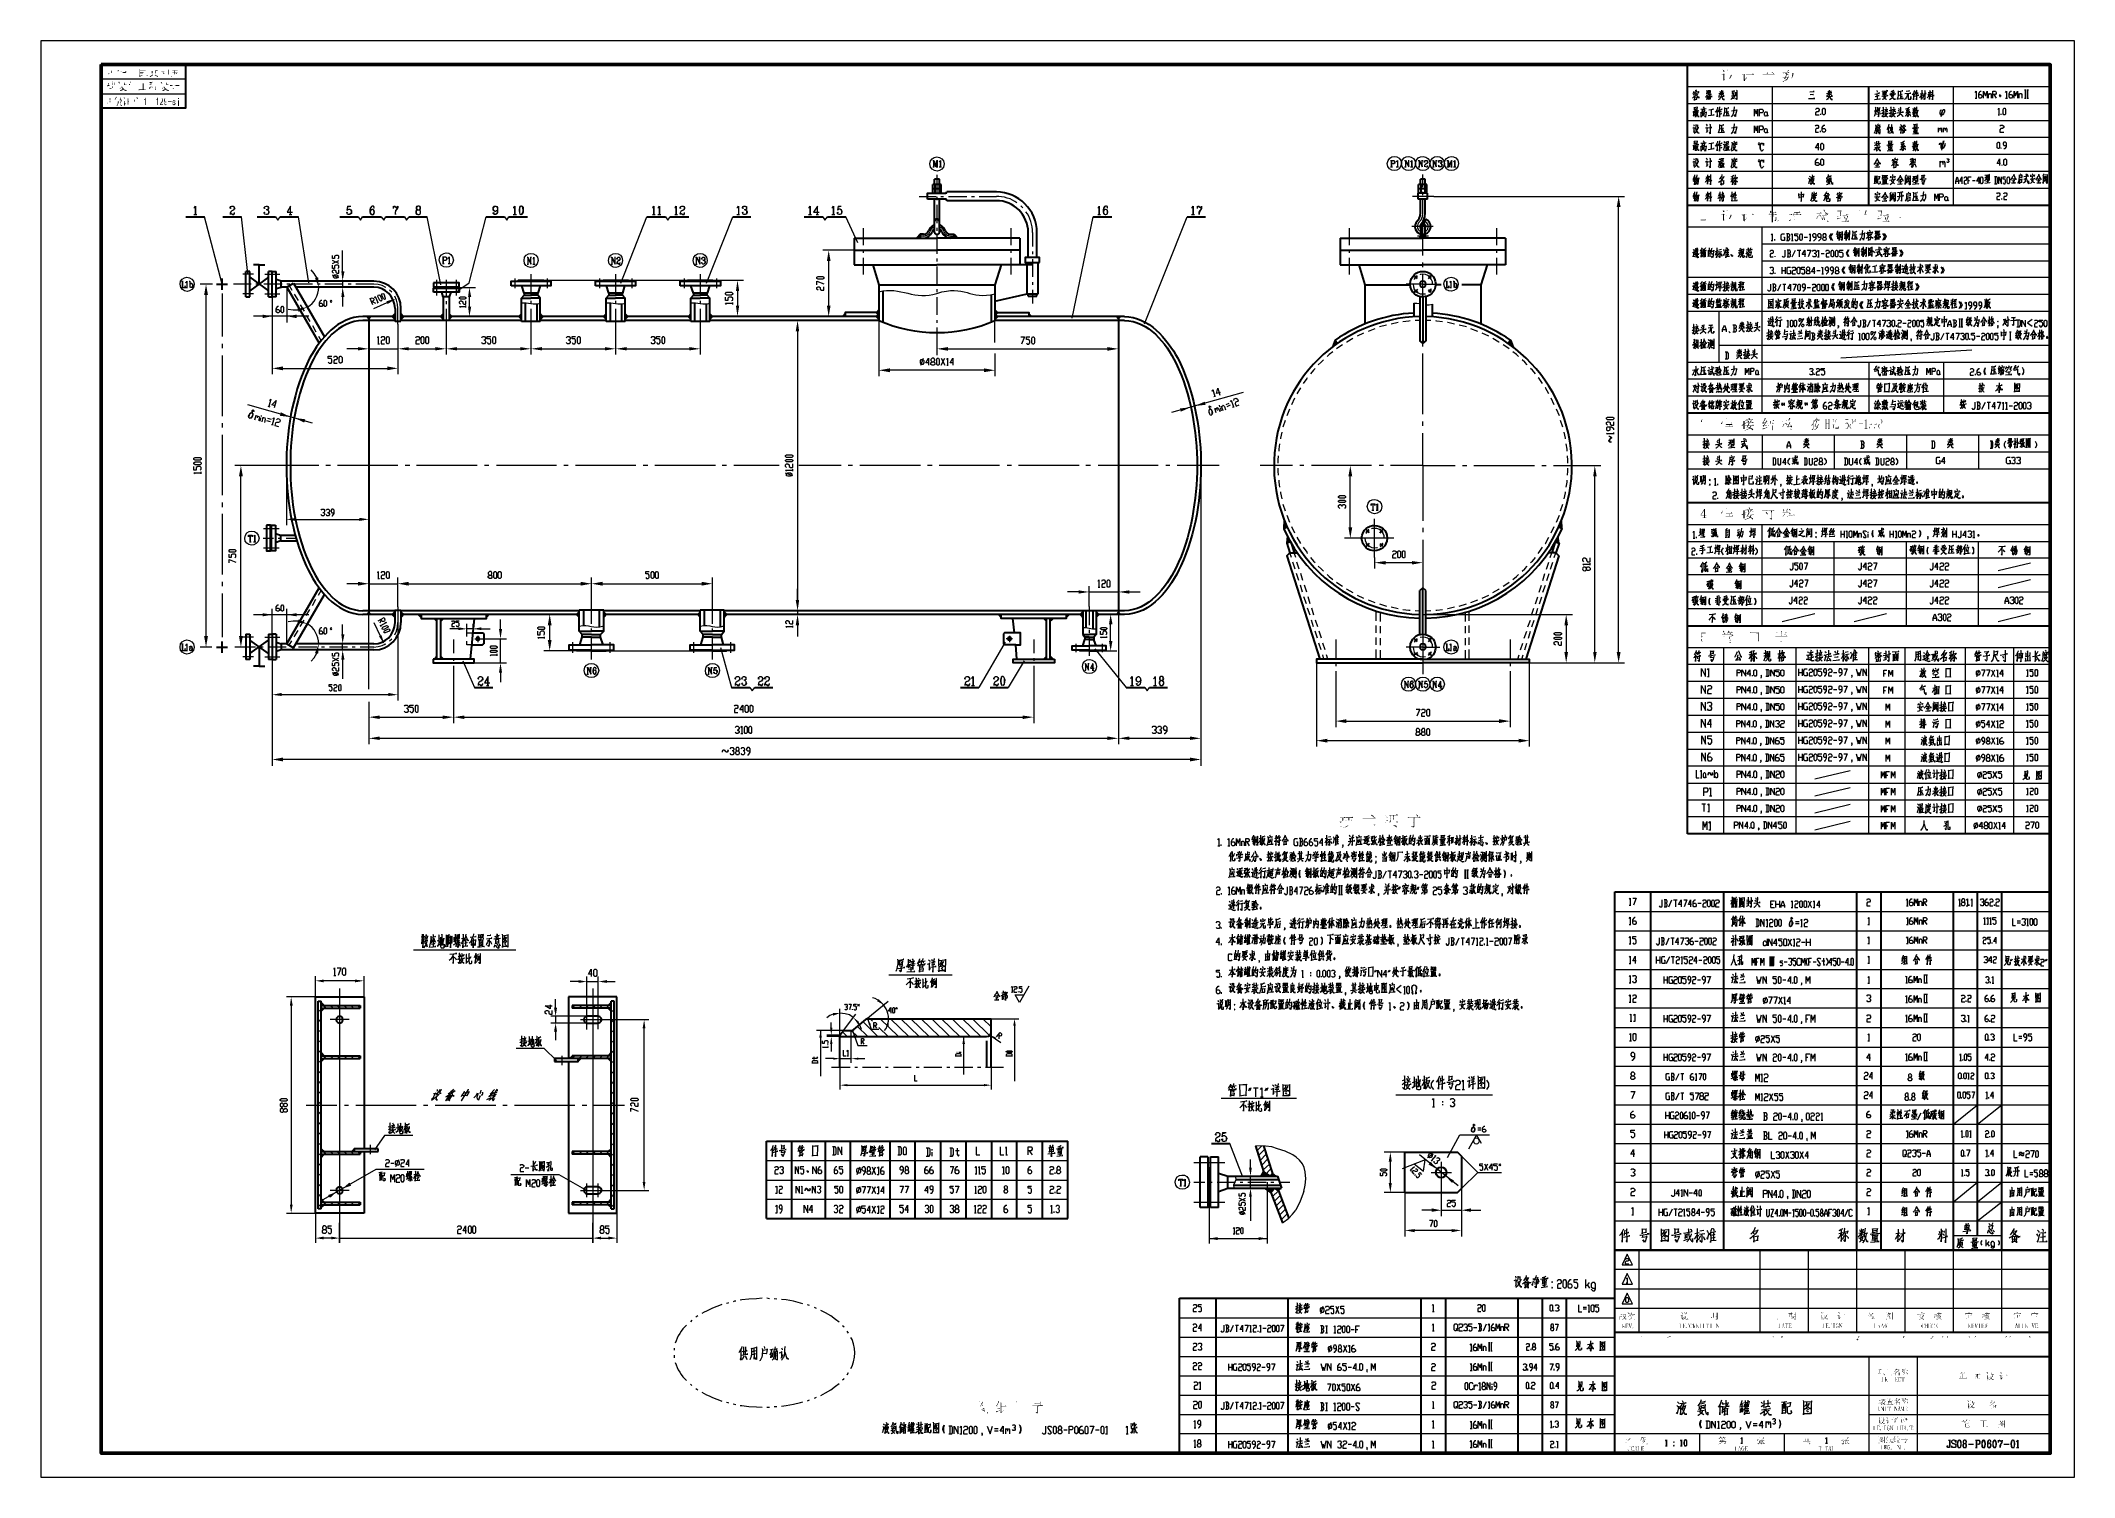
# Model space of a CAD drawing. Header units: millimetres. Extents: x -219 to 948, y -831 to -7.
import ezdxf

# ---------------------------------------------------------------- set-up
doc = ezdxf.new("R2010")
doc.units = ezdxf.units.MM
doc.layers.add('1', color=7, linetype='Continuous')

msp = doc.modelspace()

# ---------------------------------------------------------------- texts
at = {"color": 30, "char_height": 13.488, "attachment_point": 1, "rotation": 90}
for insert in [(322.5, -233.9), (322.5, -415.4), (322.5, -483.4), (350.9, -484.8), (350.9, -643.6), (379.2, -676.1), (322.5, -687.5), (379.2, -698.8), (379.2, -721.5), (379.2, -744.2), (379.2, -766.9), (379.2, -789.5)]:
    msp.add_mtext('{\\fCourier|b1|i0|c0|p13; }', dxfattribs=dict(at, insert=insert))

# ---------------------------------------------------------------- hatches: boundary and pattern name
h = msp.add_hatch(color=0)
h.dxf.hatch_style = 2
h.paths.add_polyline_path([(-162.3, -23.2), (-162.1, -23.2), (-162.1, -26.8), (-162.3, -27), (-162.3, -27.1), (-162.3, -27.3), (-162.3, -27.5), (-162.5, -27.5), (-162.3, -27.5), (-162.1, -27.9), (-162, -27.9), (-162, -27.7), (-161.8, -27.7), (-161.6, -27.5), (-161.2, -27.3), (-161.1, -27.3), (-160.9, -27.1), (-161.8, -27.1), (-161.8, -25.7), (-160.2, -25.7), (-159.8, -25.2), (-161.8, -25.2), (-161.8, -24.4), (-158.2, -24.4), (-158.2, -24.3), (-161.8, -24.1), (-161.8, -23.2), (-158.7, -23.2)])
h = msp.add_hatch(color=0)
h.dxf.hatch_style = 2
h.paths.add_polyline_path([(-179.6, -31.1), (-180, -31.3), (-180, -31.5), (-180.1, -31.5), (-180.1, -31.8), (-180.3, -31.8), (-180.3, -32), (-180.3, -32.2), (-180.3, -32.4), (-180.5, -32.5), (-180.7, -32.5), (-180.7, -32.7), (-180.7, -33.1), (-180.3, -33.1), (-180.3, -32.9), (-179.4, -32.9), (-179.4, -32.7), (-179.2, -32.5), (-180.1, -32.5), (-180, -32.5), (-180, -32.2), (-179.8, -31.8), (-179.6, -31.6), (-179.6, -31.5), (-179.6, -31.3)])
h = msp.add_hatch(color=0)
h.dxf.hatch_style = 2
h.paths.add_polyline_path([(-180.3, -25.7), (-180.3, -26.2), (-180.5, -26.2), (-180, -26.2), (-180, -25.9), (-178.5, -25.9)])
h = msp.add_hatch(color=0)
h.dxf.hatch_style = 2
h.paths.add_polyline_path([(-178.5, -24.1), (-178.5, -25.5), (-180, -25.5), (-178.2, -25.5), (-178.2, -24.1), (-176.7, -24.1)])
h = msp.add_hatch(color=0)
h.dxf.hatch_style = 2
h.paths.add_polyline_path([(-179.2, -34.2), (-179.2, -34.7), (-179.1, -34.7), (-178.9, -34.5), (-177.8, -34.5), (-178.5, -34.2), (-179.1, -34.2)])
h = msp.add_hatch(color=0)
h.dxf.hatch_style = 2
h.paths.add_polyline_path([(-177.8, -31.3), (-177.8, -31.6), (-178.3, -31.6), (-177.4, -31.6), (-177.4, -31.3), (-176.7, -31.3)])
h = msp.add_hatch(color=0)
h.dxf.hatch_style = 2
h.paths.add_polyline_path([(-177.4, -30.4), (-177.8, -30.4), (-177.8, -30.9), (-177.4, -30.9)])
h = msp.add_hatch(color=0)
h.dxf.hatch_style = 2
h.paths.add_polyline_path([(-176.4, -31.1), (-177.8, -31.3), (-176.7, -31.3), (-176.7, -31.6), (-177.4, -31.6), (-176.4, -31.6), (-176.4, -31.3)])
h = msp.add_hatch(color=0)
h.dxf.hatch_style = 2
h.paths.add_polyline_path([(-176.4, -32), (-176.7, -32), (-176.7, -32.5), (-177.8, -32.5), (-176.4, -32.5), (-176.4, -32.2)])
h = msp.add_hatch(color=0)
h.dxf.hatch_style = 2
h.paths.add_polyline_path([(-177.8, -32), (-177.8, -32.5), (-177.4, -32.5), (-177.4, -32), (-176.4, -32)])
h = msp.add_hatch(color=0)
h.dxf.hatch_style = 2
h.paths.add_polyline_path([(-177.4, -33.3), (-177.4, -32.9), (-177.8, -32.9), (-177.8, -33.3)])
h = msp.add_hatch(color=0)
h.dxf.hatch_style = 2
h.paths.add_polyline_path([(-177.4, -34.2), (-177.4, -33.6), (-177.8, -33.6), (-177.8, -34.2)])
h = msp.add_hatch(color=0)
h.dxf.hatch_style = 2
h.paths.add_polyline_path([(-174.4, -23.9), (-174.6, -23.9), (-174.6, -24.1), (-174.6, -24.3), (-174.7, -24.3), (-174.9, -24.3), (-174.7, -24.4), (-174.6, -24.4), (-174.6, -24.6), (-174.4, -24.6), (-174.2, -24.4), (-174.2, -24.3), (-174, -24.3), (-174, -24.1), (-173.8, -23.9)])
h = msp.add_hatch(color=0)
h.dxf.hatch_style = 2
h.paths.add_polyline_path([(-174, -30.4), (-174.2, -30.6), (-174.2, -30.7), (-174.4, -30.7), (-174.2, -30.9), (-174.2, -31.1), (-173.8, -31.3), (-173.8, -31.5), (-173.7, -31.6), (-173.5, -31.5), (-173.3, -31.5), (-173.3, -31.3), (-173.5, -31.3), (-173.5, -31.1), (-173.7, -30.9), (-173.7, -30.7), (-173.8, -30.7), (-173.8, -30.6)])
h = msp.add_hatch(color=0)
h.dxf.hatch_style = 2
h.paths.add_polyline_path([(-173.1, -34), (-173.3, -34), (-173.5, -34.2), (-173.5, -34.3), (-173.7, -34.3), (-173.1, -34.5), (-172.9, -34.3), (-173.1, -34.3)])
h = msp.add_hatch(color=0)
h.dxf.hatch_style = 2
h.paths.add_polyline_path([(-172.8, -33.3), (-172.6, -33.4), (-172.6, -33.6), (-172.4, -33.8), (-172.4, -34), (-172.4, -34.2), (-172.2, -34.2), (-172.2, -34.3), (-172, -34.3), (-172, -34.5), (-172, -34.7), (-171.9, -34.7), (-172, -34.9), (-172, -35.1), (-172.2, -35.1), (-172.4, -35.1), (-172.6, -35.1), (-172.8, -35.2), (-172.9, -35.2), (-173.1, -35.4), (-173.3, -35.4), (-173.5, -35.4), (-173.1, -35.8), (-172.9, -35.8), (-172.8, -35.8), (-172.6, -35.8), (-172.4, -35.6), (-172.4, -35.4), (-172, -35.4), (-171.9, -35.4), (-171.7, -35.2), (-171.5, -35.1), (-170.6, -35.1), (-170.8, -35.1), (-170.8, -34.9), (-171, -34.9), (-171.1, -34.7), (-171, -34.7), (-171, -34.5), (-171.5, -34.3), (-171.7, -34.3), (-171.7, -34.2), (-171.7, -34), (-171.9, -34), (-172, -34), (-172, -33.6), (-172, -33.4), (-172.2, -33.3), (-170.8, -33.3)])
h = msp.add_hatch(color=0)
h.dxf.hatch_style = 2
h.paths.add_polyline_path([(-173.1, -24.3), (-172.9, -24.4), (-172.9, -24.6), (-172.8, -24.6), (-172.6, -24.6), (-172.4, -24.6), (-172.4, -24.4), (-172.2, -24.4), (-172, -24.3)])
h = msp.add_hatch(color=0)
h.dxf.hatch_style = 2
h.paths.add_polyline_path([(-170.2, -24.4), (-170.2, -25), (-171.3, -25), (-172, -25.2), (-172, -25.3), (-171.9, -25.3), (-171.7, -25.5), (-170.2, -25.5), (-170.1, -25.3), (-169.9, -25.3), (-169.9, -25.2), (-169.7, -25), (-169.7, -24.6), (-169.9, -24.6), (-170.1, -24.6)])
h = msp.add_hatch(color=0)
h.dxf.hatch_style = 2
h.paths.add_polyline_path([(-170.6, -30.9), (-171, -31.1), (-171, -32.4), (-170.8, -32.5), (-169.5, -32.5), (-169.5, -32.2), (-170.4, -32.2), (-170.4, -32), (-170.6, -32), (-170.6, -31.1)])
h = msp.add_hatch(color=0)
h.dxf.hatch_style = 2
h.paths.add_polyline_path([(-169.5, -32), (-169.7, -32.2), (-170.2, -32.2), (-169.5, -32.2)])
h = msp.add_hatch(color=0)
h.dxf.hatch_style = 2
h.paths.add_polyline_path([(-167.7, -31.8), (-167.9, -31.8), (-168.1, -31.8), (-168.1, -32), (-168.1, -32.2), (-168.1, -32.5), (-167.9, -32.5), (-167.7, -32.5), (-167.5, -32.5), (-167.5, -32.4), (-167.7, -32.2), (-167.7, -32)])
h = msp.add_hatch(color=0)
h.dxf.hatch_style = 2
h.paths.add_polyline_path([(-167.2, -30.4), (-167.4, -30.4), (-167.5, -30.6), (-167.7, -30.6), (-167.5, -30.7), (-167.4, -30.9), (-167.4, -31.1), (-167.2, -31.1), (-167, -31.1), (-167, -30.7), (-167, -30.6)])
h = msp.add_hatch(color=0)
h.dxf.hatch_style = 2
h.paths.add_polyline_path([(-164.8, -34.7), (-164.7, -34.7)])
h = msp.add_hatch(color=0)
h.dxf.hatch_style = 2
h.paths.add_polyline_path([(-162.7, -34.9), (-162.7, -35.4), (-162.3, -35.4), (-162.3, -35.2), (-158.4, -35.2), (-159.8, -34.9)])
h = msp.add_hatch(color=0)
h.dxf.hatch_style = 2
h.paths.add_polyline_path([(-159.8, -31.5), (-160.3, -31.5), (-160.3, -34.9), (-162, -34.9), (-159.8, -34.9)])
h = msp.add_hatch(color=0)
h.dxf.hatch_style = 2
h.paths.add_polyline_path([(-160.5, -26.6), (-160.9, -26.6), (-160.9, -26.8), (-161.1, -26.8), (-161.2, -26.8), (-161.2, -27), (-161.6, -27), (-161.6, -27.1), (-161.8, -27.1), (-160.9, -27.1), (-160.7, -27.1), (-160.5, -27.1), (-160.5, -27), (-160.5, -26.8)])
h = msp.add_hatch(color=0)
h.dxf.hatch_style = 2
h.paths.add_polyline_path([(-158, -26.8), (-158, -27.1), (-158, -27.3), (-158.2, -27.3), (-157.5, -27.3), (-157.5, -27.1), (-157.3, -27), (-157.5, -27), (-157.6, -26.8), (-157.8, -26.8)])
h = msp.add_hatch(color=0)
h.dxf.hatch_style = 2
h.paths.add_polyline_path([(-156.2, -33.4), (-156.2, -33.6), (-156.4, -33.8), (-156.6, -34), (-156.6, -34.2), (-156.7, -34.2), (-156.7, -34.3), (-156.6, -34.3), (-156.6, -34.5), (-156.6, -34.7), (-156.4, -34.7), (-156.2, -34.5), (-156.2, -34.3), (-156, -34.2), (-156, -34), (-155.8, -34), (-155.8, -33.8), (-155.8, -33.6), (-155.8, -33.4)])
h = msp.add_hatch(color=0)
h.dxf.hatch_style = 2
h.paths.add_polyline_path([(-154.8, -26.4), (-154.9, -26.4), (-155.3, -26.8), (-155.5, -26.8), (-155.7, -27.1), (-155.8, -27.1), (-156, -27.3), (-156.2, -27.3), (-156.2, -27.5), (-156.4, -27.5), (-156.6, -27.5), (-156.4, -27.5), (-156.4, -27.7), (-156.2, -27.7), (-156.2, -27.9), (-156, -27.9), (-155.8, -27.9), (-155.8, -27.7), (-155.7, -27.7), (-155.5, -27.5), (-155.1, -27.3), (-155.1, -27.1), (-154.9, -27.1), (-154.8, -27.1), (-154.8, -27), (-154.6, -27), (-154.4, -26.8), (-154.2, -26.8), (-154.4, -26.8), (-154.4, -26.6), (-154.6, -26.4)])
h = msp.add_hatch(color=0)
h.dxf.hatch_style = 2
h.paths.add_polyline_path([(-154.9, -30.4), (-154.9, -30.6), (-155.1, -30.6), (-155.3, -30.7), (-155.7, -30.7), (-155.8, -30.7), (-156.2, -30.7), (-156.2, -30.9), (-156.6, -30.9), (-156.6, -31.1), (-155.8, -31.1), (-155.8, -32.2), (-156, -32.2), (-155.3, -32.2), (-155.3, -31.1), (-155.1, -31.1), (-154.6, -31.1), (-154.8, -30.9), (-154.8, -30.7), (-154.8, -30.6)])
h = msp.add_hatch(color=0)
h.dxf.hatch_style = 2
h.paths.add_polyline_path([(-156.6, -31.1), (-156.6, -31.3), (-155.8, -31.3), (-155.8, -31.1)])
h = msp.add_hatch(color=0)
h.dxf.hatch_style = 2
h.paths.add_polyline_path([(-156.6, -32.2), (-156.6, -32.5), (-155.8, -32.5), (-155.3, -32.2)])
h = msp.add_hatch(color=0)
h.dxf.hatch_style = 2
h.paths.add_polyline_path([(-154.6, -24.3), (-155.1, -24.3), (-155.1, -25.7), (-155.8, -25.7), (-154.6, -25.7)])
h = msp.add_hatch(color=0)
h.dxf.hatch_style = 2
h.paths.add_polyline_path([(-154.9, -33.1), (-155.1, -33.1), (-155.1, -33.3), (-155.3, -33.3), (-155.1, -33.4), (-155.1, -33.6), (-155.1, -33.8), (-154.9, -34), (-154.8, -34), (-154.8, -33.8), (-154.6, -33.8), (-154.6, -33.6), (-154.8, -33.4), (-154.8, -33.3), (-154.9, -33.3)])
h = msp.add_hatch(color=0)
h.dxf.hatch_style = 2
h.paths.add_polyline_path([(-153.3, -24.3), (-153.3, -25.7), (-154.6, -25.7), (-152.8, -25.7), (-152.8, -24.3), (-152.4, -24.3)])
h = msp.add_hatch(color=0)
h.dxf.hatch_style = 2
h.paths.add_polyline_path([(-152.8, -34.3), (-153.3, -34.3), (-153.3, -35.2), (-153.7, -35.2), (-152.8, -35.2)])
h = msp.add_hatch(color=0)
h.dxf.hatch_style = 2
h.paths.add_polyline_path([(-153.1, -26.4), (-153.3, -26.4), (-153.3, -26.6), (-153.5, -26.6), (-153.5, -26.8), (-153.3, -26.8), (-153.3, -27), (-153.1, -27), (-153, -27.1), (-152.8, -27.1), (-152.6, -27.1), (-152.6, -27.3), (-152.6, -27.5), (-152.4, -27.5), (-152.2, -27.5), (-152.2, -27.7), (-152.1, -27.9), (-151.9, -27.9), (-151.7, -27.9), (-151.7, -27.7), (-151.5, -27.5), (-151.7, -27.3), (-151.9, -27.3), (-151.9, -27.1), (-152.1, -27.1), (-152.2, -27), (-152.6, -26.8), (-152.8, -26.6), (-153, -26.6), (-153, -26.4)])
h = msp.add_hatch(color=0)
h.dxf.hatch_style = 2
h.paths.add_polyline_path([(-151.7, -23.9), (-152.8, -23.9), (-153.3, -24.3), (-151.9, -24.3), (-151.7, -24.3)])
h = msp.add_hatch(color=0)
h.dxf.hatch_style = 2
h.paths.add_polyline_path([(-152.8, -34), (-152.8, -33.3), (-153.3, -33.3), (-153.3, -34)])
h = msp.add_hatch(color=0)
h.dxf.hatch_style = 2
h.paths.add_polyline_path([(-149.7, -30.4), (-149.7, -30.6), (-149.9, -30.7), (-150.1, -30.7), (-150.1, -30.9), (-149.9, -30.9), (-149.9, -31.1), (-149.7, -31.3), (-149.7, -31.5), (-149.5, -31.5), (-149.4, -31.6), (-149.2, -31.5), (-149, -31.5), (-149, -31.3), (-149.2, -31.3), (-149.2, -31.1), (-149.4, -31.1), (-149.4, -30.9), (-149.4, -30.7), (-149.5, -30.7), (-149.7, -30.7), (-149.7, -30.6)])
h = msp.add_hatch(color=0)
h.dxf.hatch_style = 2
h.paths.add_polyline_path([(-147.9, -24.3), (-148.3, -24.3), (-149.9, -24.3), (-149.4, -24.6), (-147.9, -24.6)])
h = msp.add_hatch(color=0)
h.dxf.hatch_style = 2
h.paths.add_polyline_path([(-149, -34), (-149.2, -34.2), (-149.2, -34.3), (-149.4, -34.3), (-148.8, -34.5), (-148.6, -34.3), (-148.8, -34.3), (-148.8, -34)])
h = msp.add_hatch(color=0)
h.dxf.hatch_style = 2
h.paths.add_polyline_path([(-148.5, -33.3), (-148.3, -33.4), (-148.3, -33.6), (-148.3, -33.8), (-148.3, -34), (-148.1, -34), (-148.1, -34.2), (-147.9, -34.2), (-147.9, -34.3), (-147.9, -34.5), (-147.7, -34.5), (-147.7, -34.7), (-147.6, -34.7), (-147.7, -34.9), (-147.9, -34.9), (-147.9, -35.1), (-148.1, -35.1), (-148.3, -35.1), (-148.5, -35.2), (-148.6, -35.2), (-148.6, -35.4), (-149, -35.4), (-149.2, -35.4), (-149, -35.8), (-148.8, -35.8), (-148.6, -35.8), (-148.3, -35.8), (-148.3, -35.6), (-148.1, -35.6), (-148.1, -35.4), (-147.9, -35.4), (-147.7, -35.4), (-147.6, -35.4), (-147.6, -35.2), (-147.4, -35.2), (-147.2, -35.1), (-146.5, -35.1), (-146.5, -34.9), (-146.8, -34.9), (-146.8, -34.7), (-146.8, -34.5), (-146.7, -34.5), (-147.2, -34.3), (-147.4, -34.3), (-147.6, -34.2), (-147.6, -34), (-147.7, -34), (-147.7, -33.6), (-147.9, -33.6), (-147.9, -33.4), (-147.9, -33.3), (-146.5, -33.3)])
h = msp.add_hatch(color=0)
h.dxf.hatch_style = 2
h.paths.add_polyline_path([(-148.6, -25.2), (-148.6, -25.3), (-148.8, -25.3), (-149, -25.3), (-148.8, -25.3), (-148.8, -25.5), (-148.6, -25.7), (-148.5, -25.9), (-148.5, -26.1), (-148.3, -26.1), (-148.3, -26.2), (-148.3, -26.1), (-148.1, -26.1), (-147.9, -25.9), (-147.9, -25.7), (-148.1, -25.7), (-148.3, -25.7), (-148.3, -25.5), (-148.3, -25.3), (-148.5, -25.2)])
h = msp.add_hatch(color=0)
h.dxf.hatch_style = 2
h.paths.add_polyline_path([(-145.4, -23.7), (-145.9, -23.7), (-145.9, -26.2), (-147.2, -26.2), (-145.4, -26.4), (-145.4, -23.9)])
h = msp.add_hatch(color=0)
h.dxf.hatch_style = 2
h.paths.add_polyline_path([(-146.3, -30.9), (-146.8, -31.1), (-146.8, -32.2), (-146.5, -32.5), (-145.4, -32.5), (-145.4, -32.2), (-146.1, -32.2), (-146.1, -32), (-146.3, -32), (-146.3, -31.1)])
h = msp.add_hatch(color=0)
h.dxf.hatch_style = 2
h.paths.add_polyline_path([(-145.4, -32), (-145.4, -32.2), (-146.1, -32.2), (-145.4, -32.2)])
h = msp.add_hatch(color=0)
h.dxf.hatch_style = 2
h.paths.add_polyline_path([(-144.7, -32.4), (-144.7, -32.9), (-143.8, -32.9), (-143.2, -32.7), (-143.2, -32.5), (-144.3, -32.5), (-144.3, -32.4)])
h = msp.add_hatch(color=0)
h.dxf.hatch_style = 2
h.paths.add_polyline_path([(-144.1, -27.5), (-144.1, -27.9), (-143.8, -27.9), (-143.8, -27.5), (-140, -27.5)])
h = msp.add_hatch(color=0)
h.dxf.hatch_style = 2
h.paths.add_polyline_path([(-143.2, -23.7), (-143.2, -24.3), (-143.1, -24.1), (-142.2, -24.1), (-142.5, -23.9), (-142.9, -23.9), (-143.1, -23.7)])
h = msp.add_hatch(color=0)
h.dxf.hatch_style = 2
h.paths.add_polyline_path([(-143.2, -24.8), (-143.2, -25.3), (-143.1, -25.3), (-142.9, -25.2), (-142.2, -25.2), (-141.8, -25), (-142.9, -25), (-143.1, -24.8)])
h = msp.add_hatch(color=0)
h.dxf.hatch_style = 2
h.paths.add_polyline_path([(-142.7, -34), (-142.7, -34.2), (-143.2, -34.7), (-142.5, -34.7), (-142.5, -34.5), (-142.5, -34.3), (-142.5, -34.2)])
h = msp.add_hatch(color=0)
h.dxf.hatch_style = 2
h.paths.add_polyline_path([(-140.4, -23.7), (-140.5, -23.7), (-140.7, -23.9), (-142.5, -23.9), (-142.2, -24.1), (-140.5, -24.1), (-140.4, -24.3)])
h = msp.add_hatch(color=0)
h.dxf.hatch_style = 2
h.paths.add_polyline_path([(-142.2, -24.1), (-142.2, -25), (-142.5, -25), (-141.8, -25), (-141.8, -24.1), (-141.1, -24.1)])
h = msp.add_hatch(color=0)
h.dxf.hatch_style = 2
h.paths.add_polyline_path([(-140.5, -24.8), (-140.7, -25), (-141.8, -25), (-142.2, -25.2), (-140.7, -25.2), (-140.7, -25.3), (-140.5, -25.3)])
h = msp.add_hatch(color=0)
h.dxf.hatch_style = 2
h.paths.add_polyline_path([(-142.2, -25.2), (-142.2, -26.2), (-141.8, -26.2), (-141.8, -25.2), (-141.3, -25.2)])
h = msp.add_hatch(color=0)
h.dxf.hatch_style = 2
h.paths.add_polyline_path([(-139.3, -32.4), (-139.5, -32.4), (-139.6, -32.5), (-142, -32.5), (-141.1, -32.9), (-139.3, -32.9)])
h = msp.add_hatch(color=0)
h.dxf.hatch_style = 2
h.paths.add_polyline_path([(-141.1, -25.3), (-141.1, -25.5), (-141.3, -25.5), (-141.4, -25.7), (-141.1, -25.9), (-141.1, -26.1), (-140.9, -26.1), (-140.7, -26.1), (-140.7, -25.9), (-140.9, -25.7), (-140.9, -25.5)])
h = msp.add_hatch(color=0)
h.dxf.hatch_style = 2
h.paths.add_polyline_path([(746.5, -25.7), (746.3, -26.1), (745.1, -26.1), (745.4, -26.4), (745.4, -26.2), (747, -26.2)])
h = msp.add_hatch(color=0)
h.dxf.hatch_style = 2
h.paths.add_polyline_path([(746, -23.5), (745.8, -23.7), (746, -23.9), (746.1, -24.1), (746.1, -24.3), (746.3, -24.4), (746.3, -24.6), (746.5, -25), (746.7, -25), (746.9, -25), (746.9, -24.8), (746.9, -24.4), (746.9, -24.3), (746.5, -23.9), (746.3, -23.9), (746.1, -23.7), (746, -23.7)])
h = msp.add_hatch(color=0)
h.dxf.hatch_style = 2
h.paths.add_polyline_path([(747, -26.2), (746.3, -26.2), (746.3, -29.3), (746.1, -29.5), (746.7, -30), (746.7, -29.8), (746.9, -29.7), (746.9, -29.5), (747, -29.3), (747.2, -29.1), (746.9, -29.1), (746.9, -26.4)])
h = msp.add_hatch(color=0)
h.dxf.hatch_style = 2
h.paths.add_polyline_path([(750.8, -26.4), (750.5, -26.8), (747.8, -26.8), (750.5, -26.8), (750.5, -27), (750.5, -27.3), (750.3, -27.5), (750.1, -27.7), (750.1, -27.9), (749.9, -28), (749.9, -28.2), (749.6, -28.6), (749.6, -28.8), (750.1, -28.8), (750.1, -28.6), (750.5, -28.2), (750.5, -28), (750.5, -27.9), (750.6, -27.7), (750.8, -27.5), (750.8, -27.3), (750.8, -27.1), (751.2, -27)])
h = msp.add_hatch(color=0)
h.dxf.hatch_style = 2
h.paths.add_polyline_path([(747.8, -26.8), (747.9, -27), (748.1, -26.8), (750.5, -26.8)])
h = msp.add_hatch(color=0)
h.dxf.hatch_style = 2
h.paths.add_polyline_path([(748.3, -23.5), (748.3, -23.9), (748.7, -23.9)])
h = msp.add_hatch(color=0)
h.dxf.hatch_style = 2
h.paths.add_polyline_path([(758.4, -26.1), (758, -26.4), (756.8, -26.4), (756.9, -26.6), (758, -26.6), (758.7, -26.4)])
h = msp.add_hatch(color=0)
h.dxf.hatch_style = 2
h.paths.add_polyline_path([(758.7, -26.4), (758, -26.6), (758, -29.7), (757.8, -29.7), (758.4, -30.2), (758.6, -30), (758.6, -29.8), (758.7, -29.7), (758.7, -29.5), (758.9, -29.3), (758.4, -29.3), (758.4, -26.8)])
h = msp.add_hatch(color=0)
h.dxf.hatch_style = 2
h.paths.add_polyline_path([(759.8, -27.9), (758.4, -29.3), (758.9, -29.3), (759.3, -28.9), (759.3, -28.8), (759.5, -28.6), (759.6, -28.6), (759.8, -28.2), (760, -28)])
h = msp.add_hatch(color=0)
h.dxf.hatch_style = 2
h.paths.add_polyline_path([(763.2, -25.7), (762.9, -26.2), (759.1, -26.2), (759.3, -26.4), (759.5, -26.4), (763.8, -26.4)])
h = msp.add_hatch(color=0)
h.dxf.hatch_style = 2
h.paths.add_polyline_path([(774.9, -25.7), (774.6, -26.1), (768.6, -26.1), (768.8, -26.2), (775.7, -26.2)])
h = msp.add_hatch(color=0)
h.dxf.hatch_style = 2
h.paths.add_polyline_path([(772.1, -25.3), (771.3, -25.3), (771.3, -25.5), (771.3, -25.7), (771.2, -25.7), (771.2, -25.9), (771, -26.1), (771.5, -26.1), (771.5, -25.9), (771.7, -25.7), (771.7, -25.5), (771.9, -25.3)])
h = msp.add_hatch(color=0)
h.dxf.hatch_style = 2
h.paths.add_polyline_path([(774.6, -25), (773.9, -25.2), (774.2, -25.3), (774.2, -25.5), (774.4, -25.7), (774.6, -25.3), (774.6, -25.2)])
h = msp.add_hatch(color=0)
h.dxf.hatch_style = 2
h.paths.add_polyline_path([(783.9, -27.9), (783.2, -28), (783, -28.2), (782.9, -28.6), (782.7, -28.9), (782.5, -28.9), (781.8, -28.9), (782, -29.1), (782.3, -29.1), (782.3, -29.3), (782.1, -29.3), (781.8, -29.7), (781.4, -29.8), (781.2, -30), (781.1, -30), (780.7, -30.2), (780.5, -30.2), (780.3, -30.4), (780.2, -30.4), (780.5, -30.4), (780.7, -30.4), (781.1, -30.4), (781.1, -30.2), (781.2, -30.2), (781.4, -30), (781.6, -30), (781.8, -30), (782, -29.8), (782.1, -29.8), (782.3, -29.7), (782.5, -29.7), (782.7, -29.3), (783.6, -29.3), (783.2, -29.3), (783, -29.1), (782.9, -29.1), (783.2, -28.9), (783.2, -28.8), (783.4, -28.6), (783.4, -28.2), (783.6, -28.2), (783.6, -28)])
h = msp.add_hatch(color=0)
h.dxf.hatch_style = 2
h.paths.add_polyline_path([(783.6, -25), (783.2, -25.3), (780.3, -25.3), (780.5, -25.7), (780.7, -25.7), (780.9, -25.5), (784.1, -25.5)])
h = msp.add_hatch(color=0)
h.dxf.hatch_style = 2
h.paths.add_polyline_path([(783.4, -27.5), (783.2, -27.9), (780.3, -27.9), (780.5, -28), (783.2, -28), (783.9, -27.9)])
h = msp.add_hatch(color=0)
h.dxf.hatch_style = 2
h.paths.add_polyline_path([(782.1, -28), (781.6, -28), (781.6, -28.2), (781.4, -28.4), (781.1, -28.8), (781.1, -28.9), (781.2, -28.9), (781.4, -28.9), (782.5, -28.9), (782.1, -28.9), (782, -28.9), (781.8, -28.8), (781.6, -28.8), (781.6, -28.6), (782, -28.2)])
h = msp.add_hatch(color=0)
h.dxf.hatch_style = 2
h.paths.add_polyline_path([(782.5, -25.5), (781.8, -25.5), (781.8, -25.7), (781.6, -25.9), (782.1, -25.9), (782.1, -27.1), (782.5, -27), (782.5, -26.1), (782.9, -26.1), (782.9, -25.9), (782.5, -25.9)])
h = msp.add_hatch(color=0)
h.dxf.hatch_style = 2
h.paths.add_polyline_path([(782.1, -27.1), (782, -27.1), (782, -27.3), (781.8, -27.5), (781.8, -27.7), (781.8, -27.9), (782.1, -27.9), (782.3, -27.7), (782.3, -27.5), (782.5, -27.3)])
h = msp.add_hatch(color=0)
h.dxf.hatch_style = 2
h.paths.add_polyline_path([(782.9, -26.1), (782.5, -26.1), (783, -26.4), (783.2, -26.4), (783.2, -26.6), (783.4, -26.8), (783.6, -26.8), (783.6, -26.4), (783.4, -26.2), (783.4, -26.1), (783.2, -26.1)])
h = msp.add_hatch(color=0)
h.dxf.hatch_style = 2
h.paths.add_polyline_path([(783.4, -23.7), (783.4, -24.1), (783.2, -24.3), (783, -24.6), (783, -24.8), (782.9, -25), (782.9, -25.2), (783, -25), (783.2, -25), (783.2, -24.8), (783.2, -24.6), (783.6, -24.3), (783.8, -24.3), (783.9, -24.3)])
h = msp.add_hatch(color=0)
h.dxf.hatch_style = 2
h.paths.add_polyline_path([(786.5, -25.5), (785.9, -25.5), (785.9, -26.4), (785.7, -26.6), (785.7, -27.1), (785.7, -27.3), (785.7, -27.7), (785.6, -27.9), (785.6, -28), (785.4, -28.2), (785.4, -28.4), (785.4, -28.6), (785.7, -28.6), (785.7, -28.4), (785.7, -28.2), (785.9, -28.2), (785.9, -27.9), (786.1, -27.9), (786.1, -27.5), (786.1, -27), (786.3, -26.8), (786.3, -25.7), (786.5, -25.7)])
h = msp.add_hatch(color=0)
h.dxf.hatch_style = 2
h.paths.add_polyline_path([(-180.7, -42.6), (-180.7, -43), (-180.3, -43), (-180.3, -42.8), (-179.2, -42.8)])
h = msp.add_hatch(color=0)
h.dxf.hatch_style = 2
h.paths.add_polyline_path([(-179.2, -39.9), (-179.2, -41), (-178.9, -41), (-178.9, -39.9), (-177.6, -39.9)])
h = msp.add_hatch(color=0)
h.dxf.hatch_style = 2
h.paths.add_polyline_path([(-179.2, -41.4), (-179.2, -42.3), (-178.9, -42.3), (-178.9, -41.4), (-177.6, -41.4)])
h = msp.add_hatch(color=0)
h.dxf.hatch_style = 2
h.paths.add_polyline_path([(-175.6, -39), (-175.6, -39.4), (-175.8, -39.6), (-175.8, -39.7), (-176, -39.9), (-176, -40.1), (-176, -40.3), (-176.2, -40.5), (-176.4, -40.6), (-176.4, -40.8), (-176, -40.8), (-176, -40.6), (-175.8, -40.5), (-175.6, -40.5), (-175.6, -40.3), (-175.6, -40.1), (-175.6, -39.9), (-175.5, -39.9), (-175.5, -39.7), (-175.3, -39.6), (-175.3, -39.4), (-175.5, -39.2)])
h = msp.add_hatch(color=0)
h.dxf.hatch_style = 2
h.paths.add_polyline_path([(-174.9, -41.9), (-175.1, -42.1), (-175.6, -42.1), (-174.9, -42.1)])
h = msp.add_hatch(color=0)
h.dxf.hatch_style = 2
h.paths.add_polyline_path([(-174.4, -41.7), (-174.4, -42.1), (-174.6, -42.3), (-174.6, -42.6), (-174.6, -42.8), (-174.6, -43), (-174.7, -43.2), (-174.7, -43.3), (-174.9, -43.3), (-174.9, -43.5), (-174.9, -43.7), (-175.1, -43.7), (-175.1, -43.9), (-175.3, -44.1), (-175.3, -44.2), (-175.1, -44.2), (-175.1, -44.4), (-174.9, -44.4), (-174.9, -44.2), (-174.7, -44.1), (-174.6, -43.9), (-174.6, -43.7), (-174.6, -43.5), (-174.4, -43.3), (-174.4, -43.2), (-174.2, -43), (-174.2, -42.6), (-174.2, -42.3), (-174, -42.1), (-174, -41.9)])
h = msp.add_hatch(color=0)
h.dxf.hatch_style = 2
h.paths.add_polyline_path([(-172.8, -39.7), (-173.1, -39.7), (-173.1, -40.3), (-173.3, -40.5), (-173.3, -40.8), (-173.5, -40.8), (-173.5, -41.2), (-172.8, -41.2), (-172.8, -41.5), (-172.9, -41.7), (-172.9, -42.3), (-173.1, -42.3), (-173.1, -42.4), (-173.1, -42.6), (-173.1, -42.8), (-173.3, -43), (-172.9, -43), (-172.8, -42.8), (-172.8, -42.6), (-172.8, -42.4), (-172.8, -42.3), (-172.6, -42.1), (-172.6, -41.7), (-172.4, -41.5), (-172.4, -41.2), (-172.4, -40.8), (-173.1, -40.8), (-172.9, -40.8), (-172.9, -40.3), (-172.8, -40.1)])
h = msp.add_hatch(color=0)
h.dxf.hatch_style = 2
h.paths.add_polyline_path([(-172.8, -43.7), (-173.3, -43.7), (-173.3, -43.9), (-173.1, -43.9), (-173.1, -44.1), (-172.9, -44.1), (-172.8, -44.2), (-172.8, -44.4), (-172.6, -44.4), (-172.4, -44.4), (-172.2, -44.2), (-172.2, -44.1), (-172, -44.1), (-172.4, -44.1), (-172.4, -43.9), (-172.6, -43.9)])
h = msp.add_hatch(color=0)
h.dxf.hatch_style = 2
h.paths.add_polyline_path([(-170.6, -35.1), (-171.5, -35.1), (-171.3, -35.1), (-171.3, -35.2), (-171.1, -35.2), (-171, -35.4), (-170.8, -35.4), (-170.6, -35.6), (-170.4, -35.6), (-170.2, -35.8), (-170.1, -35.8), (-169.9, -35.8), (-169.7, -35.8), (-169.5, -35.6), (-169.5, -35.4), (-169.5, -35.2), (-170.2, -35.2), (-170.2, -35.1)])
h = msp.add_hatch(color=0)
h.dxf.hatch_style = 2
h.paths.add_polyline_path([(-171, -39.4), (-171.3, -39.7), (-171.1, -39.7), (-171, -39.7), (-171, -39.9), (-171, -40.1), (-170.8, -40.1), (-170.8, -40.3), (-170.6, -40.5), (-170.6, -40.3), (-170.6, -40.1), (-170.4, -40.1), (-170.6, -39.9), (-170.6, -39.7)])
h = msp.add_hatch(color=0)
h.dxf.hatch_style = 2
h.paths.add_polyline_path([(-170.6, -41.5), (-171, -41.5), (-171, -43.7), (-171.1, -43.9), (-171.1, -44.1), (-171, -44.1), (-171, -44.2), (-171, -44.4), (-170.8, -44.2), (-170.8, -44.1), (-170.6, -44.1), (-170.6, -43.9), (-170.6, -43.7), (-170.4, -43.7), (-170.4, -43.5), (-170.2, -43.3), (-170.6, -43.2)])
h = msp.add_hatch(color=0)
h.dxf.hatch_style = 2
h.paths.add_polyline_path([(-170.2, -42.6), (-170.4, -42.8), (-170.4, -43), (-170.6, -43), (-170.6, -43.2), (-170.2, -43.3), (-170.1, -43.2), (-170.2, -43.2), (-170.2, -43), (-170.2, -42.8)])
h = msp.add_hatch(color=0)
h.dxf.hatch_style = 2
h.paths.add_polyline_path([(-168.6, -40.1), (-169, -40.1), (-169, -43.7), (-169.5, -43.7), (-168.6, -43.7), (-168.6, -41.9), (-168.1, -41.9), (-168.6, -41.5)])
h = msp.add_hatch(color=0)
h.dxf.hatch_style = 2
h.paths.add_polyline_path([(-165.2, -40.8), (-165.2, -41.9), (-166.1, -41.9), (-164.8, -41.9), (-164.8, -40.8), (-164.1, -40.8)])
h = msp.add_hatch(color=0)
h.dxf.hatch_style = 2
h.paths.add_polyline_path([(-163.8, -39.4), (-163.9, -39.4), (-164.1, -39.6), (-163.9, -39.7), (-163.8, -39.7), (-163.8, -39.9), (-163.6, -40.1), (-163.4, -40.1), (-163.4, -40.3), (-163.2, -40.3), (-163.2, -40.5), (-163, -40.5), (-163, -40.3), (-163, -40.1), (-162.9, -40.1), (-163, -39.9), (-163, -39.7), (-163.2, -39.7), (-163.4, -39.7), (-163.4, -39.6), (-163.6, -39.6), (-163.6, -39.4)])
h = msp.add_hatch(color=0)
h.dxf.hatch_style = 2
h.paths.add_polyline_path([(-158.7, -39.7), (-158.9, -39.7), (-158.9, -40.1), (-159.1, -40.1), (-159.1, -40.3), (-159.1, -40.5), (-159.3, -40.5), (-159.4, -40.5), (-159.6, -40.5), (-159.6, -40.8), (-159.1, -40.8), (-159.1, -43.9), (-158.7, -43.9)])
h = msp.add_hatch(color=0)
h.dxf.hatch_style = 2
h.paths.add_polyline_path([(-151.5, -39.7), (-151.9, -39.7), (-151.9, -40.1), (-151.9, -40.3), (-152.1, -40.3), (-152.1, -40.5), (-152.2, -40.5), (-152.6, -40.5), (-152.6, -40.8), (-151.9, -40.8), (-151.9, -43.9), (-151.5, -43.9)])
h = msp.add_hatch(color=0)
h.dxf.hatch_style = 2
h.paths.add_polyline_path([(-148.8, -40.3), (-149.4, -40.3), (-149.2, -40.5), (-149, -40.6), (-149, -41.4), (-149.2, -41.5), (-149.2, -41.7), (-149.4, -41.7), (-149.4, -41.9), (-149.5, -41.9), (-149.5, -42.1), (-149.7, -42.3), (-149.7, -42.4), (-149.9, -42.6), (-150.1, -42.6), (-150.1, -42.8), (-150.1, -43), (-150.3, -43), (-150.3, -43.3), (-150.4, -43.3), (-150.4, -43.9), (-148.6, -43.9), (-148.6, -43.5), (-150.1, -43.5), (-150.1, -43.3), (-149.9, -43.3), (-149.9, -43.2), (-149.7, -43.2), (-149.7, -43), (-149.7, -42.8), (-149.2, -42.3), (-149, -42.3), (-149, -42.1), (-149, -41.9), (-148.8, -41.9), (-148.8, -41.7), (-148.6, -41.7), (-148.6, -41.4), (-148.6, -41.2), (-148.6, -40.6), (-148.6, -40.5), (-148.6, -40.3)])
h = msp.add_hatch(color=0)
h.dxf.hatch_style = 2
h.paths.add_polyline_path([(-147.9, -40.1), (-147.9, -40.5), (-147.9, -40.8), (-148.1, -40.8), (-148.1, -41.4), (-147.9, -41.5), (-147.9, -41.9), (-147.9, -42.1), (-147.2, -42.1), (-147.2, -41.9), (-147.6, -41.9), (-147.6, -41.7), (-147.6, -41.5), (-147.6, -40.8), (-147.6, -40.6), (-147.6, -40.5), (-147.4, -40.5), (-147.4, -40.3), (-147.2, -40.3)])
h = msp.add_hatch(color=0)
h.dxf.hatch_style = 2
h.paths.add_polyline_path([(-146.8, -41.9), (-147, -41.9), (-147.2, -42.1), (-147.9, -42.1), (-147.9, -42.3), (-147.7, -42.3), (-147.6, -42.3), (-147.6, -42.4), (-147, -42.4), (-146.8, -42.3), (-146.8, -42.1), (-146.7, -42.1), (-146.7, -41.9)])
h = msp.add_hatch(color=0)
h.dxf.hatch_style = 2
h.paths.add_polyline_path([(-147.6, -43), (-147.9, -43), (-147.9, -43.3), (-147.9, -43.5), (-147.7, -43.7), (-147.6, -43.7), (-147.6, -43.9), (-147.4, -43.9), (-147.2, -44.1), (-147.2, -43.9), (-146.8, -43.9), (-146.8, -43.7), (-146.7, -43.7), (-146.5, -43.5), (-147.4, -43.5), (-147.6, -43.3), (-147.6, -43.2)])
h = msp.add_hatch(color=0)
h.dxf.hatch_style = 2
h.paths.add_polyline_path([(-146.5, -35.1), (-147.2, -35.1), (-147, -35.2), (-146.8, -35.2), (-146.7, -35.4), (-146.5, -35.4), (-146.5, -35.6), (-146.1, -35.6), (-146.1, -35.8), (-145.8, -35.8), (-145.4, -35.8), (-145.4, -35.6), (-145.4, -35.4), (-145.2, -35.4), (-145.2, -35.2), (-145.9, -35.2), (-146.1, -35.1), (-146.3, -35.1)])
h = msp.add_hatch(color=0)
h.dxf.hatch_style = 2
h.paths.add_polyline_path([(-143.8, -41.9), (-143.8, -41.5), (-145.8, -41.5), (-145.8, -41.9)])
h = msp.add_hatch(color=0)
h.dxf.hatch_style = 2
h.paths.add_polyline_path([(-142.3, -41.2), (-142.9, -41.2), (-142.9, -41.4), (-142.9, -41.5), (-143.1, -41.5), (-143.2, -41.5), (-142.2, -41.5), (-142.2, -41.7), (-142, -41.9), (-141.6, -41.9), (-141.6, -41.5), (-141.8, -41.4), (-142, -41.2), (-142.2, -41.2)])
h = msp.add_hatch(color=0)
h.dxf.hatch_style = 2
h.paths.add_polyline_path([(-143.2, -41.5), (-143.2, -42.3), (-143.1, -42.4), (-143.1, -42.6), (-142.9, -42.6), (-142.5, -42.6), (-142.5, -42.8), (-142.2, -42.8), (-142.2, -43), (-142, -43), (-141.8, -43.2), (-141.8, -43.3), (-142, -43.3), (-142.2, -43.3), (-142.2, -43.5), (-143.2, -43.5), (-143.1, -43.7), (-142.9, -43.7), (-142.9, -43.9), (-142.5, -43.9), (-142.5, -44.1), (-142.3, -44.1), (-142.2, -43.9), (-141.8, -43.9), (-141.8, -43.7), (-141.6, -43.7), (-141.6, -43.3), (-141.4, -43.3), (-141.4, -43), (-141.6, -43), (-141.6, -42.8), (-141.8, -42.6), (-142, -42.4), (-142.2, -42.4), (-142.3, -42.3), (-142.7, -42.3), (-142.9, -42.3), (-142.9, -41.9), (-142.7, -41.7), (-142.5, -41.7), (-142.5, -41.5), (-142.3, -41.5)])
h = msp.add_hatch(color=0)
h.dxf.hatch_style = 2
h.paths.add_polyline_path([(-142.9, -43), (-143.2, -43), (-143.2, -43.3), (-143.2, -43.5), (-142.3, -43.5), (-142.7, -43.5), (-142.7, -43.3), (-142.9, -43.3), (-142.9, -43.2)])
h = msp.add_hatch(color=0)
h.dxf.hatch_style = 2
h.paths.add_polyline_path([(-139.5, -41.2), (-140, -41.2), (-140, -44.2), (-140.2, -44.4), (-139.6, -44.4), (-139.6, -44.1), (-139.5, -44.1), (-139.5, -43.9)])
h = msp.add_hatch(color=0)
h.dxf.hatch_style = 2
h.paths.add_polyline_path([(-139.5, -40.5), (-139.5, -39.9), (-140, -39.9), (-140, -40.5)])
h = msp.add_hatch(color=0)
h.dxf.hatch_style = 2
h.paths.add_polyline_path([(685.1, -102.4), (687.3, -102.4), (686.2, -96.3)])
h = msp.add_hatch(color=0)
h.dxf.hatch_style = 2
h.paths.add_polyline_path([(745.8, -104), (745.8, -104.2), (746, -104.5), (746.1, -104.5), (746.1, -104.7), (746.1, -104.9), (746.1, -105.1), (746.3, -105.3), (746.5, -105.3), (746.5, -105.4), (746.5, -105.3), (746.7, -105.3), (746.9, -105.3), (746.9, -104.9), (746.7, -104.5), (746.5, -104.4), (746.3, -104.4), (746.1, -104.2), (746, -104.2), (745.8, -104.2)])
h = msp.add_hatch(color=0)
h.dxf.hatch_style = 2
h.paths.add_polyline_path([(748.1, -104), (748.1, -104.4), (748.7, -104.2)])
h = msp.add_hatch(color=0)
h.dxf.hatch_style = 2
h.paths.add_polyline_path([(773.3, -104.5), (773.1, -104.9), (773.1, -105.3), (773.1, -105.6), (774.9, -105.4), (773.5, -105.4), (773.5, -105.3), (773.7, -105.1), (773.9, -104.9)])
h = msp.add_hatch(color=0)
h.dxf.hatch_style = 2
h.paths.add_polyline_path([(789.9, -104.9), (789.5, -105.3), (787.4, -105.3), (786.8, -105.4), (786.8, -105.6), (786.8, -105.8), (786.6, -106), (786.5, -106.3), (786.3, -106.5), (786.5, -106.7), (786.8, -106.2), (786.8, -106), (787, -106), (787.2, -105.6), (790.4, -105.6)])
h = msp.add_hatch(color=0)
h.dxf.hatch_style = 2
h.paths.add_polyline_path([(803.7, -103.8), (803.7, -104), (803.7, -104.4), (803.6, -104.5), (804.1, -104.5), (804.1, -104.9), (804.3, -104.9), (804.3, -105.1), (804.5, -105.3), (804.5, -105.4), (804.8, -105.8), (804.8, -106), (805.4, -106.3), (805.5, -106.3), (805.7, -106.7), (805.9, -106.7), (806.1, -106.7), (806.3, -106.7), (806.3, -106.5), (806.6, -106.3), (806.4, -106.3), (806.3, -106.2), (805.9, -106.2), (805.9, -106), (805.7, -106), (805.5, -106), (805.2, -105.6), (805, -105.6), (804.8, -105.4), (804.8, -105.3), (804.6, -105.1), (804.5, -104.9), (804.5, -104.5), (804.1, -104.4), (804.5, -104.2)])
h = msp.add_hatch(color=0)
h.dxf.hatch_style = 2
h.paths.add_polyline_path([(813.6, -104.2), (813.5, -104.5), (811.5, -104.5), (811.7, -104.9), (813.5, -104.9), (814.2, -104.7)])
h = msp.add_hatch(color=0)
h.dxf.hatch_style = 2
h.paths.add_polyline_path([(814.2, -104.7), (813.5, -104.9), (813.1, -107.6), (813.5, -107.6), (813.8, -104.9)])
h = msp.add_hatch(color=0)
h.dxf.hatch_style = 2
h.paths.add_polyline_path([(828, -104.2), (827.9, -104.5), (823.9, -104.5), (825.5, -104.5), (827.9, -104.5), (827.9, -104.9), (827.7, -104.9), (827.7, -105.3), (827.5, -105.4), (827.5, -105.6), (827.5, -105.8), (827.5, -106), (827.3, -106.2), (827.3, -106.3), (827.1, -106.3), (827.1, -106.5), (827.5, -106.9), (827.7, -106.7), (828.6, -106.7), (827.7, -106.5), (828.2, -104.9), (828.6, -104.7)])
h = msp.add_hatch(color=0)
h.dxf.hatch_style = 2
h.paths.add_polyline_path([(823.9, -104.5), (824.3, -104.7), (824.4, -104.5), (825.5, -104.5)])
h = msp.add_hatch(color=0)
h.dxf.hatch_style = 2
h.paths.add_polyline_path([(836.9, -104.2), (836.7, -104.5), (834.7, -104.5), (835.1, -104.9), (836.7, -104.9), (837.4, -104.7)])
h = msp.add_hatch(color=0)
h.dxf.hatch_style = 2
h.paths.add_polyline_path([(837.4, -104.7), (836.7, -104.9), (836.5, -107.6), (836.9, -107.6), (837, -104.9)])
h = msp.add_hatch(color=0)
h.dxf.hatch_style = 2
h.paths.add_polyline_path([(736.2, -108.9), (736.1, -108.9), (736.1, -109), (736.1, -109.4), (735.9, -109.4), (735.7, -109.6), (733.5, -109.6), (733.2, -109.8), (733.2, -110.1), (736.1, -110.1)])
h = msp.add_hatch(color=0)
h.dxf.hatch_style = 2
h.paths.add_polyline_path([(746.5, -106.2), (746.1, -106.5), (745.1, -106.5), (745.2, -106.7), (745.4, -106.7), (746.9, -106.7)])
h = msp.add_hatch(color=0)
h.dxf.hatch_style = 2
h.paths.add_polyline_path([(746.9, -106.7), (746.1, -106.7), (746.1, -109.8), (746.1, -109.9), (746.5, -110.3), (746.9, -109.9), (746.9, -109.6), (747, -109.6), (746.7, -109.6), (746.7, -106.9)])
h = msp.add_hatch(color=0)
h.dxf.hatch_style = 2
h.paths.add_polyline_path([(750.6, -106.7), (750.3, -107.1), (747.6, -107.1), (750.5, -107.2), (750.3, -107.4), (750.3, -107.8), (750.1, -107.8), (750.1, -108), (750.1, -108.1), (749.7, -108.5), (749.7, -108.7), (749.6, -108.9), (749.4, -109), (749.4, -109.2), (749.9, -109.2), (749.9, -109), (750.1, -108.9), (750.3, -108.7), (750.3, -108.5), (750.5, -108.5), (750.5, -108.3), (750.5, -108.1), (750.6, -108), (750.6, -107.8), (750.8, -107.8), (750.8, -107.4), (751.2, -107.4)])
h = msp.add_hatch(color=0)
h.dxf.hatch_style = 2
h.paths.add_polyline_path([(747.6, -107.1), (747.9, -107.4), (747.9, -107.2), (750.5, -107.2)])
h = msp.add_hatch(color=0)
h.dxf.hatch_style = 2
h.paths.add_polyline_path([(758.2, -106.3), (757.8, -106.7), (756.6, -106.7), (756.9, -107.1), (757.8, -107.1), (758.7, -106.9)])
h = msp.add_hatch(color=0)
h.dxf.hatch_style = 2
h.paths.add_polyline_path([(758.7, -106.9), (757.8, -107.1), (757.8, -109.9), (757.7, -110.1), (758.2, -110.7), (758.4, -110.3), (758.7, -109.9), (758.7, -109.8), (758.4, -109.8), (758.4, -107.1)])
h = msp.add_hatch(color=0)
h.dxf.hatch_style = 2
h.paths.add_polyline_path([(759.8, -108.3), (758.4, -109.8), (758.7, -109.8), (759.1, -109.4), (759.1, -109.2), (759.3, -109), (759.5, -108.9), (759.6, -108.7), (759.8, -108.5)])
h = msp.add_hatch(color=0)
h.dxf.hatch_style = 2
h.paths.add_polyline_path([(763.1, -106.2), (762.7, -106.7), (758.9, -106.7), (759.1, -106.9), (759.3, -106.9), (759.5, -106.7), (763.8, -106.7)])
h = msp.add_hatch(color=0)
h.dxf.hatch_style = 2
h.paths.add_polyline_path([(776.4, -106.3), (776, -106.7), (772.2, -106.7), (772.4, -107.1), (772.6, -106.9), (776.9, -106.9)])
h = msp.add_hatch(color=0)
h.dxf.hatch_style = 2
h.paths.add_polyline_path([(776.2, -105.1), (775.7, -105.4), (774.9, -105.4), (773.1, -105.6), (773, -105.6), (773, -105.8), (772.8, -106), (772.8, -106.2), (772.8, -106.3), (772.6, -106.5), (772.8, -106.7), (772.8, -106.5), (772.8, -106.3), (773.1, -106.2), (773.1, -106), (773.1, -105.8), (773.3, -105.6), (776.7, -105.6)])
h = msp.add_hatch(color=0)
h.dxf.hatch_style = 2
h.paths.add_polyline_path([(773, -107.6), (773, -108), (773.5, -108)])
h = msp.add_hatch(color=0)
h.dxf.hatch_style = 2
h.paths.add_polyline_path([(774.9, -106.7), (774.9, -105.6), (774.6, -105.6), (774.6, -106.7)])
h = msp.add_hatch(color=0)
h.dxf.hatch_style = 2
h.paths.add_polyline_path([(774.9, -108), (774.9, -106.9), (774.6, -106.9), (774.6, -108)])
h = msp.add_hatch(color=0)
h.dxf.hatch_style = 2
h.paths.add_polyline_path([(775.3, -109.8), (775.3, -109.9), (775.7, -109.9), (775.7, -110.1), (775.8, -110.3), (776, -110.5), (776.2, -110.3), (776.4, -110.3), (776.4, -110.1), (776.4, -109.9), (776.6, -109.9), (776, -109.8)])
h = msp.add_hatch(color=0)
h.dxf.hatch_style = 2
h.paths.add_polyline_path([(776.7, -108), (776.2, -108.1), (776.2, -109.6), (776, -109.6), (776, -109.8), (776.6, -109.9), (776.6, -108.1)])
h = msp.add_hatch(color=0)
h.dxf.hatch_style = 2
h.paths.add_polyline_path([(777.5, -110.3), (777.5, -110.5), (778.2, -110.3), (777.8, -110.3)])
h = msp.add_hatch(color=0)
h.dxf.hatch_style = 2
h.paths.add_polyline_path([(785.4, -106.3), (785, -106.7), (783.9, -106.7), (784.1, -107.1), (784.3, -106.9), (785.9, -106.9)])
h = msp.add_hatch(color=0)
h.dxf.hatch_style = 2
h.paths.add_polyline_path([(784.7, -109.6), (784.3, -109.8), (783.9, -110.1), (784.3, -110.5), (784.5, -110.3), (785.2, -109.6), (785.4, -109.6)])
h = msp.add_hatch(color=0)
h.dxf.hatch_style = 2
h.paths.add_polyline_path([(790.4, -106.3), (790.1, -106.7), (786.1, -106.7), (786.3, -107.1), (786.5, -107.1), (786.6, -106.9), (791.1, -106.9)])
h = msp.add_hatch(color=0)
h.dxf.hatch_style = 2
h.paths.add_polyline_path([(786.8, -107.4), (786.8, -107.8), (787.2, -107.8)])
h = msp.add_hatch(color=0)
h.dxf.hatch_style = 2
h.paths.add_polyline_path([(786.8, -109.6), (786.8, -109.9), (787.2, -109.8), (787.2, -109.6), (789.5, -109.6)])
h = msp.add_hatch(color=0)
h.dxf.hatch_style = 2
h.paths.add_polyline_path([(788.6, -106.7), (788.6, -105.6), (788.3, -105.6), (788.3, -106.7)])
h = msp.add_hatch(color=0)
h.dxf.hatch_style = 2
h.paths.add_polyline_path([(791.1, -110.1), (791, -110.3), (789, -110.3), (788.8, -110.3), (788.6, -110.3), (791.1, -110.3)])
h = msp.add_hatch(color=0)
h.dxf.hatch_style = 2
h.paths.add_polyline_path([(802.1, -105.3), (801.8, -105.8), (799.6, -105.8), (799.8, -106), (800.1, -106), (802.7, -106)])
h = msp.add_hatch(color=0)
h.dxf.hatch_style = 2
h.paths.add_polyline_path([(800.5, -107.4), (800.3, -107.6), (800.3, -107.8), (800.1, -108), (800.1, -108.1), (800.1, -108.3), (799.8, -108.5), (799.8, -108.7), (799.8, -108.9), (799.6, -109), (799.6, -109.2), (799.8, -109), (800, -108.9), (800.1, -108.9), (800.1, -108.7), (800.1, -108.5), (800.3, -108.3), (800.3, -108.1), (800.5, -108.1), (800.5, -108), (800.5, -107.8), (800.7, -107.8), (800.9, -107.4)])
h = msp.add_hatch(color=0)
h.dxf.hatch_style = 2
h.paths.add_polyline_path([(801.6, -106.7), (801.2, -106.9), (801.4, -107.1), (801.8, -107.4), (801.8, -107.6), (801.9, -107.8), (802.1, -107.8), (802.3, -107.6), (802.3, -107.4), (801.8, -106.9), (801.6, -106.9)])
h = msp.add_hatch(color=0)
h.dxf.hatch_style = 2
h.paths.add_polyline_path([(806.1, -110.1), (805.7, -110.7), (801.8, -110.7), (801.9, -110.8), (802.1, -110.7), (806.6, -110.7)])
h = msp.add_hatch(color=0)
h.dxf.hatch_style = 2
h.paths.add_polyline_path([(802.7, -108), (802.5, -108), (802.7, -108.1), (802.7, -108.5), (802.7, -108.7), (802.7, -109), (802.8, -109.2), (802.8, -109.9), (803, -109.9), (803.2, -109.8), (803.2, -109.6), (803.4, -109.6), (803.2, -109.2), (803.2, -109), (803, -108.9), (803, -108.7), (803, -108.5), (802.8, -108.5), (802.7, -108.1)])
h = msp.add_hatch(color=0)
h.dxf.hatch_style = 2
h.paths.add_polyline_path([(805.2, -106.5), (804.8, -106.9), (802.7, -106.9), (802.8, -107.1), (803, -107.1), (805.5, -107.1)])
h = msp.add_hatch(color=0)
h.dxf.hatch_style = 2
h.paths.add_polyline_path([(803.7, -107.6), (803.6, -107.8), (803.7, -108.1), (803.7, -108.3), (803.7, -108.5), (803.7, -108.9), (803.9, -109), (803.9, -109.6), (804.1, -109.8), (804.5, -109.6), (804.5, -109.2), (804.3, -109), (804.3, -108.9), (804.1, -108.7), (804.1, -108.5), (804.1, -108.3), (803.9, -108.1), (803.7, -108), (803.7, -107.8)])
h = msp.add_hatch(color=0)
h.dxf.hatch_style = 2
h.paths.add_polyline_path([(813.5, -108.5), (813.3, -108.7), (812.7, -108.7), (812.7, -108.9), (812, -108.9), (811.3, -108.9), (811.7, -109.4), (811.8, -109.4), (812, -109.2), (812.2, -109.2), (812.4, -109.2), (812.4, -109), (812.7, -109), (812.7, -108.9), (813.1, -108.9), (813.3, -108.9), (813.5, -108.7)])
h = msp.add_hatch(color=0)
h.dxf.hatch_style = 2
h.paths.add_polyline_path([(811.7, -107.6), (812, -108), (812.2, -107.8), (813.6, -107.8)])
h = msp.add_hatch(color=0)
h.dxf.hatch_style = 2
h.paths.add_polyline_path([(812, -110.1), (812, -110.3), (812.2, -110.3), (812.9, -110.3), (812.2, -110.3)])
h = msp.add_hatch(color=0)
h.dxf.hatch_style = 2
h.paths.add_polyline_path([(817.8, -109.9), (817.4, -110.5), (814, -110.5), (814.2, -110.7), (814.4, -110.7), (818.3, -110.7)])
h = msp.add_hatch(color=0)
h.dxf.hatch_style = 2
h.paths.add_polyline_path([(817.1, -106.5), (816.5, -106.9), (814.5, -106.9), (814.7, -107.1), (814.9, -107.1), (815.1, -107.1), (817.4, -107.1)])
h = msp.add_hatch(color=0)
h.dxf.hatch_style = 2
h.paths.add_polyline_path([(815.4, -107.4), (815.3, -107.6), (815.4, -107.8), (815.6, -108), (815.6, -108.1), (815.6, -108.5), (815.8, -108.7), (815.8, -109), (816, -109.2), (816, -109.6), (816.2, -109.6), (816.3, -109.6), (816.3, -109.4), (816.3, -109.2), (816.3, -109), (816.3, -108.9), (816.2, -108.7), (816.2, -108.5), (816, -108.5), (816, -108.1), (815.8, -108), (815.6, -107.8), (815.4, -107.6)])
h = msp.add_hatch(color=0)
h.dxf.hatch_style = 2
h.paths.add_polyline_path([(817.2, -107.4), (817.2, -107.6), (817.1, -107.8), (817.1, -108.1), (817.1, -108.3), (817.1, -108.7), (816.9, -108.9), (816.7, -109.2), (816.7, -109.4), (816.7, -109.6), (816.7, -109.8), (816.3, -110.3), (816.3, -110.5), (816.5, -110.5), (816.7, -110.3), (816.7, -110.1), (816.7, -109.9), (817.1, -109.6), (817.1, -109.4), (817.1, -109.2), (817.2, -109), (817.2, -108.9), (817.4, -108.9), (817.4, -108.5), (817.4, -108.3), (817.6, -108.1), (817.8, -107.8)])
h = msp.add_hatch(color=0)
h.dxf.hatch_style = 2
h.paths.add_polyline_path([(817.4, -106.7), (817.4, -106.9), (817.6, -106.9), (817.8, -107.1), (817.8, -106.9), (818, -106.9), (818.1, -106.7)])
h = msp.add_hatch(color=0)
h.dxf.hatch_style = 2
h.paths.add_polyline_path([(836.7, -108.5), (836.5, -108.7), (836.1, -108.7), (836, -108.9), (835.4, -108.9), (835.2, -108.9), (834.5, -108.9), (834.9, -109.4), (835.1, -109.4), (835.2, -109.2), (835.4, -109.2), (835.6, -109.2), (835.8, -109), (836, -109), (836.1, -108.9), (836.3, -108.9), (836.5, -108.9), (836.9, -108.7)])
h = msp.add_hatch(color=0)
h.dxf.hatch_style = 2
h.paths.add_polyline_path([(834.9, -107.6), (835.2, -108), (835.4, -107.8), (836.9, -107.8)])
h = msp.add_hatch(color=0)
h.dxf.hatch_style = 2
h.paths.add_polyline_path([(835.2, -110.1), (835.2, -110.3), (835.4, -110.3), (836.1, -110.3), (835.4, -110.3)])
h = msp.add_hatch(color=0)
h.dxf.hatch_style = 2
h.paths.add_polyline_path([(841.2, -109.9), (840.6, -110.5), (837.2, -110.5), (837.6, -110.7), (841.5, -110.7)])
h = msp.add_hatch(color=0)
h.dxf.hatch_style = 2
h.paths.add_polyline_path([(840.3, -106.5), (839.7, -106.9), (837.8, -106.9), (837.9, -107.1), (838.3, -107.1), (840.8, -107.1)])
h = msp.add_hatch(color=0)
h.dxf.hatch_style = 2
h.paths.add_polyline_path([(838.7, -107.4), (838.7, -107.6), (838.7, -107.8), (838.8, -108), (838.8, -108.1), (839, -108.1), (839, -108.5), (839, -108.7), (839, -109), (839.2, -109.2), (839.2, -109.6), (839.4, -109.6), (839.6, -109.6), (839.6, -109.4), (839.7, -109.2), (839.6, -109), (839.6, -108.9), (839.4, -108.7), (839.4, -108.5), (839.2, -108.1), (839, -108), (839, -107.8), (838.7, -107.6)])
h = msp.add_hatch(color=0)
h.dxf.hatch_style = 2
h.paths.add_polyline_path([(840.5, -107.4), (840.5, -107.6), (840.5, -107.8), (840.5, -108.1), (840.3, -108.3), (840.3, -108.7), (840.1, -108.9), (840.1, -109.2), (840.1, -109.4), (839.9, -109.6), (839.9, -109.8), (839.7, -110.3), (839.7, -110.5), (839.9, -110.3), (840.1, -110.1), (840.1, -109.9), (840.3, -109.6), (840.3, -109.4), (840.5, -109.2), (840.5, -109), (840.5, -108.9), (840.6, -108.9), (840.6, -108.5), (840.8, -108.5), (840.8, -108.3), (840.8, -108.1), (841.2, -107.8)])
h = msp.add_hatch(color=0)
h.dxf.hatch_style = 2
h.paths.add_polyline_path([(840.6, -106.7), (840.8, -106.9), (841, -107.1), (841.2, -107.1), (841.2, -106.9), (841.4, -106.7), (841.5, -106.7)])
h = msp.add_hatch(color=0)
h.dxf.hatch_style = 2
h.paths.add_polyline_path([(848, -108.1), (847.1, -108.5), (847.7, -108.7), (847.7, -108.5), (848, -108.5), (848, -108.3)])
h = msp.add_hatch(color=0)
h.dxf.hatch_style = 2
h.paths.add_polyline_path([(232.1, -133.3), (234.2, -133.3), (233.1, -127.2)])
h = msp.add_hatch(color=0)
h.dxf.hatch_style = 2
h.paths.add_polyline_path([(285.5, -118), (285.5, -120.2), (283.4, -120.2)])
h = msp.add_hatch(color=0)
h.dxf.hatch_style = 2
h.paths.add_polyline_path([(305, -118), (305, -120.2), (307.1, -120.2)])
h = msp.add_hatch(color=0)
h.dxf.hatch_style = 2
h.paths.add_polyline_path([(571.9, -120.2), (572.6, -120.2), (572.8, -119.1)])
h = msp.add_hatch(color=0)
h.dxf.hatch_style = 2
h.paths.add_polyline_path([(572.6, -120.2), (572.8, -119.1), (573, -119.7)])
h = msp.add_hatch(color=0)
h.dxf.hatch_style = 2
h.paths.add_polyline_path([(572.6, -120.2), (573, -120.2), (573, -119.7)])
h = msp.add_hatch(color=0)
h.dxf.hatch_style = 2
h.paths.add_polyline_path([(573, -120.2), (573, -119.7), (573.2, -120)])
h = msp.add_hatch(color=0)
h.dxf.hatch_style = 2
h.paths.add_polyline_path([(573, -120.2), (573.3, -120.2), (573.2, -120)])
h = msp.add_hatch(color=0)
h.dxf.hatch_style = 2
h.paths.add_polyline_path([(573.3, -120.2), (573.2, -120), (573.3, -120)])
h = msp.add_hatch(color=0)
h.dxf.hatch_style = 2
h.paths.add_polyline_path([(573.3, -120.2), (573.3, -120), (573.7, -120.2)])
h = msp.add_hatch(color=0)
h.dxf.hatch_style = 2
h.paths.add_polyline_path([(574.4, -120.2), (574.4, -120), (574.2, -120.2)])
h = msp.add_hatch(color=0)
h.dxf.hatch_style = 2
h.paths.add_polyline_path([(574.8, -120.2), (574.4, -120.2), (574.6, -120)])
h = msp.add_hatch(color=0)
h.dxf.hatch_style = 2
h.paths.add_polyline_path([(574.4, -120.2), (574.6, -120), (574.4, -120)])
h = msp.add_hatch(color=0)
h.dxf.hatch_style = 2
h.paths.add_polyline_path([(574.8, -120.2), (574.8, -119.7), (574.6, -120)])
h = msp.add_hatch(color=0)
h.dxf.hatch_style = 2
h.paths.add_polyline_path([(575.1, -120.2), (575.1, -119.1), (574.8, -119.7)])
h = msp.add_hatch(color=0)
h.dxf.hatch_style = 2
h.paths.add_polyline_path([(575.1, -120.2), (574.8, -120.2), (574.8, -119.7)])
h = msp.add_hatch(color=0)
h.dxf.hatch_style = 2
h.paths.add_polyline_path([(575.9, -120.2), (575.1, -120.2), (575.1, -119.1)])
h = msp.add_hatch(color=0)
h.dxf.hatch_style = 2
h.paths.add_polyline_path([(-46.4, -139.3), (-44.6, -139.3), (-45.7, -144.9)])
h = msp.add_hatch(color=0)
h.dxf.hatch_style = 2
h.paths.add_polyline_path([(-125.1, -152.8), (-122.9, -152.8), (-124, -146.7)])
h = msp.add_hatch(color=0)
h.dxf.hatch_style = 2
h.paths.add_polyline_path([(-59.7, -142.7), (-61.5, -143.1), (-59.4, -148.3)])
h = msp.add_hatch(color=0)
h.dxf.hatch_style = 2
h.paths.add_polyline_path([(-46.4, -153.9), (-44.6, -153.9), (-45.7, -148.3)])
h = msp.add_hatch(color=0)
h.dxf.hatch_style = 2
h.paths.add_polyline_path([(26.3, -154), (28.1, -154), (27, -148.5)])
h = msp.add_hatch(color=0)
h.dxf.hatch_style = 2
h.paths.add_polyline_path([(179.9, -150.6), (181.8, -150.6), (180.8, -144.3)])
h = msp.add_hatch(color=0)
h.dxf.hatch_style = 2
h.paths.add_polyline_path([(-71.6, -160.7), (-70.9, -162.5), (-66, -159.8)])
h = msp.add_hatch(color=0)
h.dxf.hatch_style = 2
h.paths.add_polyline_path([(-20.5, -156.4), (-19.8, -158), (-15.1, -154.9)])
h = msp.add_hatch(color=0)
h.dxf.hatch_style = 2
h.paths.add_polyline_path([(-18, -165.2), (-15.6, -167.4), (-15.6, -162.9)])
h = msp.add_hatch(color=0)
h.dxf.hatch_style = 2
h.paths.add_polyline_path([(-10, -165.2), (-12.2, -167.4), (-12.2, -162.9)])
h = msp.add_hatch(color=0)
h.dxf.hatch_style = 2
h.paths.add_polyline_path([(9.8, -165.2), (12.1, -167.4), (12.1, -162.9)])
h = msp.add_hatch(color=0)
h.dxf.hatch_style = 2
h.paths.add_polyline_path([(17.7, -165.2), (15.5, -167.4), (15.5, -162.9)])
h = msp.add_hatch(color=0)
h.dxf.hatch_style = 2
h.paths.add_polyline_path([(26.3, -159.6), (28.1, -159.6), (27, -165.2)])
h = msp.add_hatch(color=0)
h.dxf.hatch_style = 2
h.paths.add_polyline_path([(54.8, -165.2), (56.9, -167.4), (56.9, -162.9)])
h = msp.add_hatch(color=0)
h.dxf.hatch_style = 2
h.paths.add_polyline_path([(69.9, -165.2), (67.7, -167.4), (67.7, -162.9)])
h = msp.add_hatch(color=0)
h.dxf.hatch_style = 2
h.paths.add_polyline_path([(103.4, -165.2), (105.5, -167.4), (105.5, -162.9)])
h = msp.add_hatch(color=0)
h.dxf.hatch_style = 2
h.paths.add_polyline_path([(118.5, -165.2), (116.3, -167.4), (116.3, -162.9)])
h = msp.add_hatch(color=0)
h.dxf.hatch_style = 2
h.paths.add_polyline_path([(152, -165.2), (154.1, -167.4), (154.1, -162.9)])
h = msp.add_hatch(color=0)
h.dxf.hatch_style = 2
h.paths.add_polyline_path([(167.1, -165.2), (164.9, -167.4), (164.9, -162.9)])
h = msp.add_hatch(color=0)
h.dxf.hatch_style = 2
h.paths.add_polyline_path([(179.9, -158.9), (181.8, -158.9), (180.8, -165.2)])
h = msp.add_hatch(color=0)
h.dxf.hatch_style = 2
h.paths.add_polyline_path([(232.1, -158.9), (234.2, -158.9), (233.1, -165.2)])
h = msp.add_hatch(color=0)
h.dxf.hatch_style = 2
h.paths.add_polyline_path([(242.5, -165.2), (240.3, -165.2), (242.5, -162.9)])
h = msp.add_hatch(color=0)
h.dxf.hatch_style = 2
h.paths.add_polyline_path([(259.8, -162.9), (261.9, -165.2), (261.9, -160.7)])
h = msp.add_hatch(color=0)
h.dxf.hatch_style = 2
h.paths.add_polyline_path([(259.8, -165.2), (261.9, -167.4), (261.9, -162.9)])
h = msp.add_hatch(color=0)
h.dxf.hatch_style = 2
h.paths.add_polyline_path([(330.7, -162.9), (328.5, -165.2), (328.5, -160.7)])
h = msp.add_hatch(color=0)
h.dxf.hatch_style = 2
h.paths.add_polyline_path([(330.7, -165.2), (328.5, -167.4), (328.5, -162.9)])
h = msp.add_hatch(color=0)
h.dxf.hatch_style = 2
h.paths.add_polyline_path([(348, -165.2), (350.1, -165.2), (348, -162.9)])
h = msp.add_hatch(color=0)
h.dxf.hatch_style = 2
h.paths.add_polyline_path([(-91.6, -166.1), (-91.6, -164.1), (-86, -165)])
h = msp.add_hatch(color=0)
h.dxf.hatch_style = 2
h.paths.add_polyline_path([(-72.1, -166.1), (-72.1, -164.1), (-77.7, -165)])
h = msp.add_hatch(color=0)
h.dxf.hatch_style = 2
h.paths.add_polyline_path([(-30.6, -167.4), (-32.2, -165.2), (-29.1, -165.2)])
h = msp.add_hatch(color=0)
h.dxf.hatch_style = 2
h.paths.add_polyline_path([(214.2, -173.7), (216.2, -173.7), (215.3, -167.4)])
h = msp.add_hatch(color=0)
h.dxf.hatch_style = 2
h.paths.add_polyline_path([(399.3, -167.4), (400.9, -165.2), (397.7, -165.2)])
h = msp.add_hatch(color=0)
h.dxf.hatch_style = 2
h.paths.add_polyline_path([(-36.9, -182.7), (-36.9, -184.6), (-30.6, -183.7)])
h = msp.add_hatch(color=0)
h.dxf.hatch_style = 2
h.paths.add_polyline_path([(-7.7, -182.7), (-7.7, -184.6), (-14, -183.7)])
h = msp.add_hatch(color=0)
h.dxf.hatch_style = 2
h.paths.add_polyline_path([(-7.7, -182.7), (-7.7, -184.6), (-14, -183.7)])
h = msp.add_hatch(color=0)
h.dxf.hatch_style = 2
h.paths.add_polyline_path([(7.6, -182.7), (7.6, -184.6), (13.7, -183.7)])
h = msp.add_hatch(color=0)
h.dxf.hatch_style = 2
h.paths.add_polyline_path([(20, -182.7), (20, -184.6), (13.7, -183.7)])
h = msp.add_hatch(color=0)
h.dxf.hatch_style = 2
h.paths.add_polyline_path([(56.2, -182.7), (56.2, -184.6), (62.3, -183.7)])
h = msp.add_hatch(color=0)
h.dxf.hatch_style = 2
h.paths.add_polyline_path([(68.6, -182.7), (68.6, -184.6), (62.3, -183.7)])
h = msp.add_hatch(color=0)
h.dxf.hatch_style = 2
h.paths.add_polyline_path([(104.8, -182.7), (104.8, -184.6), (110.9, -183.7)])
h = msp.add_hatch(color=0)
h.dxf.hatch_style = 2
h.paths.add_polyline_path([(117.2, -182.7), (117.2, -184.6), (110.9, -183.7)])
h = msp.add_hatch(color=0)
h.dxf.hatch_style = 2
h.paths.add_polyline_path([(153.2, -182.7), (153.2, -184.6), (159.5, -183.7)])
h = msp.add_hatch(color=0)
h.dxf.hatch_style = 2
h.paths.add_polyline_path([(301.5, -182.7), (301.5, -184.8), (295.2, -183.7)])
h = msp.add_hatch(color=0)
h.dxf.hatch_style = 2
h.paths.add_polyline_path([(393, -182.7), (393, -184.8), (399.3, -183.7)])
h = msp.add_hatch(color=0)
h.dxf.hatch_style = 2
h.paths.add_polyline_path([(523.7, -178.7), (524.9, -180.7), (522, -182.7)])
h = msp.add_hatch(color=0)
h.dxf.hatch_style = 2
h.paths.add_polyline_path([(624.1, -178.7), (623, -180.7), (625.7, -182.7)])
h = msp.add_hatch(color=0)
h.dxf.hatch_style = 2
h.paths.add_polyline_path([(-79.9, -193.8), (-79.9, -196), (-86, -194.9)])
h = msp.add_hatch(color=0)
h.dxf.hatch_style = 2
h.paths.add_polyline_path([(-20.1, -193.8), (-20.1, -196), (-14, -194.9)])
h = msp.add_hatch(color=0)
h.dxf.hatch_style = 2
h.paths.add_polyline_path([(268.2, -194.9), (268.2, -197.1), (261.9, -196)])
h = msp.add_hatch(color=0)
h.dxf.hatch_style = 2
h.paths.add_polyline_path([(322.2, -194.9), (322.2, -197.1), (328.5, -196)])
h = msp.add_hatch(color=0)
h.dxf.hatch_style = 2
h.paths.add_polyline_path([(-81.1, -220.1), (-81.7, -222.1), (-75.6, -222.8)])
h = msp.add_hatch(color=0)
h.dxf.hatch_style = 2
h.paths.add_polyline_path([(434.6, -217.9), (435.1, -219.7), (440.9, -217.2)])
h = msp.add_hatch(color=0)
h.dxf.hatch_style = 2
h.paths.add_polyline_path([(448.8, -214), (449.3, -215.8), (443, -216.5)])
h = msp.add_hatch(color=0)
h.dxf.hatch_style = 2
h.paths.add_polyline_path([(-67.1, -224.1), (-67.6, -226), (-73.4, -223.3)])
h = msp.add_hatch(color=0)
h.dxf.hatch_style = 2
h.paths.add_polyline_path([(734.1, -224.4), (733.9, -224.4), (733.5, -224.8), (733.5, -225.5), (733.5, -225.7), (733.9, -225.7), (733.9, -225.5), (734.1, -225.3), (733.9, -225.1), (733.9, -224.8), (734.1, -224.6), (734.3, -224.6), (734.3, -224.4), (734.6, -224.4)])
h = msp.add_hatch(color=0)
h.dxf.hatch_style = 2
h.paths.add_polyline_path([(745.6, -225.3), (745.4, -225.3), (745.4, -225.5), (745.4, -225.7), (745.4, -226), (745.1, -226.2), (745.1, -226.4), (744.9, -226.6), (744.9, -226.8), (745.4, -226.8), (745.4, -226.6), (745.6, -226.4), (745.6, -225.5)])
h = msp.add_hatch(color=0)
h.dxf.hatch_style = 2
h.paths.add_polyline_path([(751.5, -227.8), (751.2, -228.2), (747.4, -228.2), (747.6, -228.4), (751.9, -228.4)])
h = msp.add_hatch(color=0)
h.dxf.hatch_style = 2
h.paths.add_polyline_path([(751.2, -226.8), (750.8, -226.9), (747.6, -226.9), (747.9, -227.3), (751.5, -227.3)])
h = msp.add_hatch(color=0)
h.dxf.hatch_style = 2
h.paths.add_polyline_path([(747.9, -223.7), (747.9, -223.9), (748.5, -223.9)])
h = msp.add_hatch(color=0)
h.dxf.hatch_style = 2
h.paths.add_polyline_path([(749.7, -228.2), (749.7, -227.3), (749.4, -227.3), (749.4, -228.2)])
h = msp.add_hatch(color=0)
h.dxf.hatch_style = 2
h.paths.add_polyline_path([(751.2, -226), (750.6, -226.2), (750.6, -226.6), (751.2, -226.2)])
h = msp.add_hatch(color=0)
h.dxf.hatch_style = 2
h.paths.add_polyline_path([(759.1, -224.8), (758.7, -225), (756.6, -225), (756.9, -225.1), (759.5, -225.1)])
h = msp.add_hatch(color=0)
h.dxf.hatch_style = 2
h.paths.add_polyline_path([(757.1, -227.3), (756.9, -227.3), (756.6, -227.3), (756.9, -227.8), (757.3, -227.7), (757.7, -227.3), (757.8, -227.3)])
h = msp.add_hatch(color=0)
h.dxf.hatch_style = 2
h.paths.add_polyline_path([(759.1, -226.4), (758.4, -226.8), (757.8, -226.9), (757.7, -226.9), (757.3, -227.1), (757.1, -227.3), (757.8, -227.3), (757.8, -229.6), (757.7, -229.6), (758.4, -229.6), (758.4, -226.9), (759.3, -226.6)])
h = msp.add_hatch(color=0)
h.dxf.hatch_style = 2
h.paths.add_polyline_path([(758.4, -225.1), (757.8, -225.1), (757.8, -226.9), (758.4, -226.8)])
h = msp.add_hatch(color=0)
h.dxf.hatch_style = 2
h.paths.add_polyline_path([(760.9, -229.3), (760.5, -229.6), (760.4, -229.6), (760.2, -229.8), (760, -229.8), (759.8, -229.8), (759.6, -230), (759.5, -230), (759.3, -230.2), (758.9, -230.2), (758.7, -230.2), (758.4, -230.2), (758.4, -230.4), (759.1, -230.4), (759.3, -230.2), (759.6, -230.2), (759.8, -230.2), (760, -230.2), (760.2, -230), (760.4, -230), (760.5, -229.8), (760.9, -229.6), (761.1, -229.6), (761.3, -229.5), (761.4, -229.5), (761.4, -229.3)])
h = msp.add_hatch(color=0)
h.dxf.hatch_style = 2
h.paths.add_polyline_path([(763.2, -227.1), (762.9, -227.5), (758.6, -227.5), (758.7, -227.7), (759.1, -227.7), (763.8, -227.7)])
h = msp.add_hatch(color=0)
h.dxf.hatch_style = 2
h.paths.add_polyline_path([(763.1, -225.7), (762.7, -226), (758.9, -226), (759.1, -226.2), (759.3, -226.2), (759.5, -226.2), (763.8, -226.2)])
h = msp.add_hatch(color=0)
h.dxf.hatch_style = 2
h.paths.add_polyline_path([(762.9, -224.1), (762.5, -224.4), (759.3, -224.4), (759.5, -224.8), (759.8, -224.8), (759.8, -224.6), (763.4, -224.6)])
h = msp.add_hatch(color=0)
h.dxf.hatch_style = 2
h.paths.add_polyline_path([(760.2, -227.7), (760, -228), (759.8, -228.2), (759.8, -228.4), (759.6, -228.6), (759.6, -228.7), (759.8, -228.7), (760.4, -228.7), (760.5, -228.9), (760.7, -228.9), (760.9, -229.1), (761.1, -229.1), (760.9, -229.3), (761.4, -229.3), (761.6, -229.5), (761.8, -229.5), (762, -229.5), (762.3, -229.8), (763.1, -230.4), (763.2, -230.4), (763.2, -230.2), (763.4, -230.2), (763.2, -229.8), (763.1, -229.6), (762.7, -229.3), (762.3, -229.3), (762.3, -229.1), (762, -229.1), (761.6, -229.1), (761.8, -228.9), (761.3, -228.9), (761.3, -228.7), (760.9, -228.7), (760.5, -228.7), (760.2, -228.7), (760.2, -228.6), (760, -228.6), (760.2, -228.4), (760.2, -228.2), (760.5, -228), (760.5, -227.8), (760.5, -227.7), (762, -227.7)])
h = msp.add_hatch(color=0)
h.dxf.hatch_style = 2
h.paths.add_polyline_path([(760, -224.8), (760.2, -225), (760.2, -225.1), (760.2, -225.3), (760.4, -225.5), (760.5, -225.5), (760.5, -225.9), (760.9, -225.9), (760.9, -225.7), (760.9, -225.5), (760.9, -225.3), (760.9, -225.1), (760.7, -225.1), (760.5, -225), (760.4, -224.8), (760.2, -224.8)])
h = msp.add_hatch(color=0)
h.dxf.hatch_style = 2
h.paths.add_polyline_path([(760.9, -226.2), (760.7, -226.2), (760.7, -226.4), (760.5, -226.6), (760.5, -226.8), (760.5, -226.9), (760.4, -227.3), (760.2, -227.5), (760.7, -227.5), (761.1, -226.6), (761.4, -226.6)])
h = msp.add_hatch(color=0)
h.dxf.hatch_style = 2
h.paths.add_polyline_path([(762.5, -227.7), (760.2, -227.7), (762, -227.7), (762, -228), (761.8, -228), (761.8, -228.2), (761.6, -228.4), (761.3, -228.7), (761.3, -228.9), (761.8, -228.9), (762, -228.7), (762, -228.6), (762.2, -228.4), (762.2, -228.2), (762.3, -228), (762.3, -227.8)])
h = msp.add_hatch(color=0)
h.dxf.hatch_style = 2
h.paths.add_polyline_path([(760.5, -223.3), (760.9, -223.7), (760.9, -223.9), (760.9, -224.1), (761.1, -224.1), (761.1, -224.2), (761.3, -224.4), (761.4, -224.2), (761.4, -224.1), (761.6, -224.1), (761.6, -223.9), (761.3, -223.7), (760.9, -223.3)])
h = msp.add_hatch(color=0)
h.dxf.hatch_style = 2
h.paths.add_polyline_path([(762, -224.6), (762, -225.1), (761.6, -225.3), (761.6, -225.5), (761.6, -225.7), (761.6, -225.9), (761.4, -225.9), (761.3, -226), (761.6, -226), (761.6, -225.9), (761.8, -225.9), (761.8, -225.7), (762.2, -225.3), (762.3, -225.3), (762.5, -225.1), (762.7, -225.1)])
h = msp.add_hatch(color=0)
h.dxf.hatch_style = 2
h.paths.add_polyline_path([(770.1, -223.3), (769.9, -223.5), (769.9, -223.7), (769.9, -223.9), (769.9, -224.1), (769.7, -224.2), (769.7, -224.4), (769.5, -224.6), (769.5, -224.8), (769.4, -225), (769.4, -225.1), (769.2, -225.5), (769, -225.9), (768.8, -225.9), (768.8, -226), (768.6, -226), (768.6, -226.2), (768.8, -226.6), (769, -226.6), (769.2, -226.6), (769.4, -226.4), (769.5, -226.4), (769.7, -226.2), (770.3, -226.2), (770.6, -226.2), (770.8, -226), (769.2, -226), (769.2, -225.9), (769.4, -225.9), (769.4, -225.7), (769.5, -225.5), (769.5, -225.3), (769.5, -225.1), (769.9, -225), (769.9, -224.8), (769.9, -224.6), (770.1, -224.4), (770.3, -224.2), (770.4, -224.1), (770.4, -223.9), (770.6, -223.7)])
h = msp.add_hatch(color=0)
h.dxf.hatch_style = 2
h.paths.add_polyline_path([(771.5, -228.7), (771.3, -228.7), (771, -228.7), (771, -228.9), (770.6, -228.9), (770.4, -229.1), (770.1, -229.1), (769.9, -229.1), (769.5, -229.1), (769.5, -229.3), (769, -229.3), (768.8, -229.5), (768.6, -229.5), (768.8, -230), (769, -229.8), (769.2, -229.8), (769.4, -229.6), (769.5, -229.6), (769.5, -229.5), (769.9, -229.5), (770.1, -229.5), (770.3, -229.3), (770.6, -229.1), (770.8, -229.1), (771.2, -229.1), (771.3, -228.9)])
h = msp.add_hatch(color=0)
h.dxf.hatch_style = 2
h.paths.add_polyline_path([(770.6, -226.2), (770.3, -226.2), (770.1, -226.4), (769.9, -226.6), (769.5, -227.1), (769.5, -227.3), (769, -227.7), (768.8, -227.7), (768.8, -227.8), (769.4, -227.8), (769.5, -227.7), (769.9, -227.1), (770.1, -226.9), (770.3, -226.6), (770.4, -226.6), (770.6, -226.4)])
h = msp.add_hatch(color=0)
h.dxf.hatch_style = 2
h.paths.add_polyline_path([(771.3, -227.5), (769.4, -227.8), (768.8, -227.8), (769.2, -228.4), (769.4, -228.2), (769.5, -228.2), (769.5, -228), (769.7, -228), (769.9, -228), (770.1, -228), (770.3, -227.8), (770.4, -227.8), (770.6, -227.7), (771, -227.7), (771.2, -227.7), (771.3, -227.7)])
h = msp.add_hatch(color=0)
h.dxf.hatch_style = 2
h.paths.add_polyline_path([(771, -224.8), (771, -225), (771, -225.1), (770.6, -225.5), (770.4, -225.9), (770.3, -226), (769.2, -226), (770.8, -226), (771, -225.9), (771, -225.7), (771.3, -225.3), (771.5, -225.3)])
h = msp.add_hatch(color=0)
h.dxf.hatch_style = 2
h.paths.add_polyline_path([(774.9, -224.4), (774.6, -225), (771.3, -225), (771.7, -225.1), (775.3, -225.1)])
h = msp.add_hatch(color=0)
h.dxf.hatch_style = 2
h.paths.add_polyline_path([(774.6, -226), (774.2, -226.6), (771.3, -226.6), (771.7, -226.8), (771.7, -226.6), (775.1, -226.6)])
h = msp.add_hatch(color=0)
h.dxf.hatch_style = 2
h.paths.add_polyline_path([(771.9, -227.3), (771.9, -227.7), (772.2, -227.7)])
h = msp.add_hatch(color=0)
h.dxf.hatch_style = 2
h.paths.add_polyline_path([(774.9, -227.7), (774.2, -227.7), (774.2, -229.5), (772.2, -229.5), (774.6, -229.6), (774.6, -228)])
h = msp.add_hatch(color=0)
h.dxf.hatch_style = 2
h.paths.add_polyline_path([(773.3, -226.6), (773.3, -225.1), (773, -225.1), (773, -226.6)])
h = msp.add_hatch(color=0)
h.dxf.hatch_style = 2
h.paths.add_polyline_path([(774.6, -229.6), (774.2, -229.6), (774.2, -230.5), (774.6, -230.2), (774.6, -229.8)])
h = msp.add_hatch(color=0)
h.dxf.hatch_style = 2
h.paths.add_polyline_path([(782.5, -224.8), (782.1, -225.1), (780, -225.1), (780.3, -225.3), (780.7, -225.1), (783, -225.1)])
h = msp.add_hatch(color=0)
h.dxf.hatch_style = 2
h.paths.add_polyline_path([(781.1, -226.6), (780.9, -226.9), (780.7, -227.1), (780.7, -227.3), (780.7, -227.7), (780.5, -227.7), (780.5, -227.8), (780.3, -228), (780.3, -228.2), (780.3, -228.4), (780.2, -228.4), (780.2, -228.7), (780.3, -228.7), (780.3, -228.6), (780.5, -228.4), (780.5, -228.2), (780.7, -228), (780.7, -227.8), (780.9, -227.7), (781.1, -227.5), (781.1, -227.3), (781.1, -227.1), (781.2, -226.9), (781.2, -226.8), (781.4, -226.6)])
h = msp.add_hatch(color=0)
h.dxf.hatch_style = 2
h.paths.add_polyline_path([(782.1, -226.2), (781.8, -226.2), (781.8, -226.4), (782.1, -226.8), (782.1, -226.9), (782.5, -227.1), (782.5, -227.3), (782.5, -227.5), (782.7, -227.5), (782.9, -227.3), (782.9, -226.8), (782.7, -226.8), (782.7, -226.6), (782.5, -226.6)])
h = msp.add_hatch(color=0)
h.dxf.hatch_style = 2
h.paths.add_polyline_path([(784.1, -225.9), (783.9, -226), (783.9, -226.2), (783.9, -226.4), (783.9, -226.6), (783.8, -226.8), (783.8, -226.9), (783.6, -227.1), (783.6, -227.3), (783.4, -227.7), (782.9, -228.2), (783.2, -228.7), (783.6, -228.6), (783.8, -228.4), (784.1, -228.4), (784.3, -228.4), (784.8, -228.4), (785, -228.2), (783.2, -228.2), (783.4, -228), (783.6, -228), (783.6, -227.8), (783.6, -227.7), (783.9, -227.5), (783.9, -227.3), (783.9, -227.1), (784.3, -226.9), (784.3, -226.6), (784.7, -226.2)])
h = msp.add_hatch(color=0)
h.dxf.hatch_style = 2
h.paths.add_polyline_path([(784.7, -227.1), (784.7, -227.3), (784.8, -227.5), (784.8, -227.7), (785, -227.7), (785, -228), (783.2, -228.2), (785, -228.2), (785, -228.4), (785.2, -228.6), (785.2, -228.7), (785.4, -228.7), (785.6, -228.6), (785.6, -228), (785.4, -228), (785.4, -227.8), (784.8, -227.3)])
h = msp.add_hatch(color=0)
h.dxf.hatch_style = 2
h.paths.add_polyline_path([(783.9, -223.3), (783.9, -223.7), (783.9, -224.1), (783.8, -224.2), (783.8, -224.4), (783.6, -224.4), (783.6, -224.8), (783.9, -224.8), (784.1, -224.6), (784.1, -224.4), (784.3, -224.2), (784.3, -224.1), (784.7, -223.7)])
h = msp.add_hatch(color=0)
h.dxf.hatch_style = 2
h.paths.add_polyline_path([(784.7, -229.5), (784.7, -229.8), (785.7, -229.8), (785.6, -229.6), (784.8, -229.6)])
h = msp.add_hatch(color=0)
h.dxf.hatch_style = 2
h.paths.add_polyline_path([(798.2, -224.6), (798, -225), (796.5, -225), (796.7, -225.1), (796.9, -225.1), (798.5, -225.1)])
h = msp.add_hatch(color=0)
h.dxf.hatch_style = 2
h.paths.add_polyline_path([(797.1, -226.9), (797.1, -227.1), (796.9, -227.1), (796.9, -227.3), (796.7, -227.3), (796.5, -227.3), (796.9, -227.8), (796.9, -227.7), (797.1, -227.5), (797.3, -227.5), (797.3, -227.3), (797.6, -226.9)])
h = msp.add_hatch(color=0)
h.dxf.hatch_style = 2
h.paths.add_polyline_path([(796.9, -229.6), (796.9, -229.8), (797.1, -229.8), (797.3, -229.8), (797.3, -230), (797.3, -230.2), (797.3, -230.4), (797.6, -230.2), (797.6, -230), (797.8, -229.8), (797.3, -229.6)])
h = msp.add_hatch(color=0)
h.dxf.hatch_style = 2
h.paths.add_polyline_path([(798.3, -225.9), (797.8, -226.6), (797.6, -226.6), (797.4, -226.8), (797.3, -226.9), (797.1, -226.9), (797.6, -226.9), (797.6, -229.5), (797.4, -229.5), (797.4, -229.6), (797.3, -229.6), (797.8, -229.8), (797.8, -226.8), (798.3, -226)])
h = msp.add_hatch(color=0)
h.dxf.hatch_style = 2
h.paths.add_polyline_path([(797.8, -225.1), (797.6, -225.1), (797.6, -226.6), (797.8, -226.6)])
h = msp.add_hatch(color=0)
h.dxf.hatch_style = 2
h.paths.add_polyline_path([(800.9, -226.8), (800.5, -226.8), (800.5, -226.9), (800.5, -227.3), (800.3, -227.3), (800.3, -227.7), (800.1, -227.8), (800.1, -228), (800.1, -228.2), (800.1, -228.6), (799.6, -228.6), (799.8, -228.7), (800, -228.7), (799.8, -228.7), (799.8, -228.9), (799.8, -229.1), (799.1, -229.6), (798.7, -229.8), (798.5, -230), (798.3, -230), (798.3, -230.2), (798, -230.2), (798.3, -230.2), (798.7, -230.2), (798.7, -230), (799.1, -230), (799.1, -229.8), (799.2, -229.8), (799.4, -229.8), (799.6, -229.6), (799.6, -229.5), (799.8, -229.5), (800, -229.3), (800, -229.1), (800.1, -229.1), (800.1, -228.9), (800.7, -228.9), (800.5, -228.7), (800.3, -228.7), (800.3, -228.4), (800.5, -228.4), (800.5, -228.2), (800.5, -228), (800.5, -227.8), (800.7, -227.7), (800.7, -227.3), (800.9, -227.1)])
h = msp.add_hatch(color=0)
h.dxf.hatch_style = 2
h.paths.add_polyline_path([(798.7, -224.6), (798.7, -224.8), (798.7, -225), (798.7, -225.1), (798.5, -225.1), (798.5, -225.5), (798.7, -225.5), (798.9, -225.3), (798.9, -225.1), (799.1, -224.8), (801, -224.8)])
h = msp.add_hatch(color=0)
h.dxf.hatch_style = 2
h.paths.add_polyline_path([(801.2, -224.2), (801, -224.4), (799.1, -224.4), (798.7, -224.6), (801, -224.8), (800.9, -225.5), (800.9, -225.3), (801.2, -225), (801.2, -224.8), (801.4, -224.8), (801.6, -224.8)])
h = msp.add_hatch(color=0)
h.dxf.hatch_style = 2
h.paths.add_polyline_path([(799.1, -224.2), (798.9, -224.2), (798.9, -224.4), (798.7, -224.6), (799.1, -224.4)])
h = msp.add_hatch(color=0)
h.dxf.hatch_style = 2
h.paths.add_polyline_path([(799.4, -226.8), (799.1, -226.8), (799.1, -226.9), (799.1, -227.3), (798.9, -227.5), (798.9, -227.7), (798.7, -227.7), (798.7, -228), (798.7, -228.2), (798.9, -228.2), (799.1, -228.4), (799.2, -228.4), (799.4, -228.4), (799.4, -228.6), (800.1, -228.6), (800, -228.4), (799.8, -228.4), (799.6, -228.4), (799.4, -228.4), (799.4, -228.2), (799.2, -228.2), (799.1, -228)])
h = msp.add_hatch(color=0)
h.dxf.hatch_style = 2
h.paths.add_polyline_path([(799.6, -225.1), (799.4, -225.1), (799.4, -225.7), (799.4, -225.9), (799.4, -226.2), (799.2, -226.4), (799.2, -226.6), (799.4, -226.6), (799.8, -225.5), (800, -225.5)])
h = msp.add_hatch(color=0)
h.dxf.hatch_style = 2
h.paths.add_polyline_path([(799.4, -223.2), (799.6, -223.3), (799.6, -223.5), (799.8, -223.7), (799.8, -223.9), (799.8, -224.1), (799.8, -224.4), (800, -224.4), (800.1, -224.2), (800.1, -223.7), (800, -223.7), (800, -223.5), (799.8, -223.3)])
h = msp.add_hatch(color=0)
h.dxf.hatch_style = 2
h.paths.add_polyline_path([(805.5, -224.1), (804.8, -224.1), (804.8, -224.4), (805, -224.4), (805, -229.1), (804.8, -229.1), (804.8, -229.5), (805.5, -229.5), (805.5, -229.1), (805.4, -229.1), (805.4, -226.8), (806.6, -226.8), (805.4, -226.6), (805.4, -224.4), (805.5, -224.4)])
h = msp.add_hatch(color=0)
h.dxf.hatch_style = 2
h.paths.add_polyline_path([(807.3, -224.1), (806.3, -224.1), (806.3, -224.4), (806.6, -224.4), (806.6, -224.6), (806.6, -226.6), (805.4, -226.6), (806.6, -226.8), (806.6, -229.1), (806.3, -229.1), (806.3, -229.5), (807.3, -229.5), (807.3, -229.1), (807, -229.1), (807, -228.9), (807, -224.4), (807.3, -224.4)])
h = msp.add_hatch(color=0)
h.dxf.hatch_style = 2
h.paths.add_polyline_path([(809.5, -224.1), (809.5, -224.2), (808.8, -224.2), (809, -224.2), (809.1, -224.4), (809.1, -224.6), (809.3, -224.6), (809.3, -224.8), (809.5, -224.8), (809.5, -225.1), (809.5, -225.3), (809.5, -225.5), (809.7, -225.5)])
h = msp.add_hatch(color=0)
h.dxf.hatch_style = 2
h.paths.add_polyline_path([(809.3, -229.1), (809.1, -229.1), (809.1, -229.3), (808.8, -229.3), (809.3, -229.3), (809.3, -229.1), (809.5, -229.1), (809.7, -229.1)])
h = msp.add_hatch(color=0)
h.dxf.hatch_style = 2
h.paths.add_polyline_path([(810, -227.1), (809, -227.1), (809, -227.3), (809.1, -227.3), (809.3, -227.3), (809.3, -229.1), (809.7, -229.1), (809.7, -227.5), (809.9, -227.3), (810, -227.3)])
h = msp.add_hatch(color=0)
h.dxf.hatch_style = 2
h.paths.add_polyline_path([(812.6, -228), (812.4, -228), (812.4, -228.4), (812.4, -228.6), (812.2, -228.7), (812, -228.9), (810.6, -228.9), (810.4, -229.1), (810.4, -229.5), (812.4, -229.5)])
h = msp.add_hatch(color=0)
h.dxf.hatch_style = 2
h.paths.add_polyline_path([(810.9, -224.2), (810.9, -224.4), (810.8, -224.4), (810.6, -224.6), (810.6, -224.8), (810.6, -225.7), (810.6, -225.9), (810.9, -225.9), (810.9, -225.7), (810.9, -225.5), (810.9, -225.3), (810.9, -225.1), (810.8, -225), (810.8, -224.8), (810.9, -224.8), (810.9, -224.6), (811.3, -224.2), (811.5, -224.2)])
h = msp.add_hatch(color=0)
h.dxf.hatch_style = 2
h.paths.add_polyline_path([(818, -224.1), (816.3, -224.1), (816.2, -226.9), (816.3, -226.9), (816.3, -226.8), (816.3, -226.6), (816.3, -224.6), (818, -224.6)])
h = msp.add_hatch(color=0)
h.dxf.hatch_style = 2
h.paths.add_polyline_path([(817.1, -226), (816.7, -226), (816.7, -226.2), (816.5, -226.2), (817.1, -226.2), (817.2, -226.4), (817.4, -226.4), (817.4, -226.6), (817.6, -226.8), (817.6, -226.9), (817.8, -227.3), (817.8, -228.2), (817.6, -228.4), (817.6, -228.7), (817.4, -228.9), (817.4, -229.1), (817.2, -229.1), (817.2, -229.3), (816.3, -229.3), (816.5, -229.5), (817.4, -229.5), (817.4, -229.3), (817.6, -229.3), (817.8, -229.1), (817.8, -228.9), (817.8, -228.7), (818, -228.7), (818, -228.4), (818.1, -228.4), (818.1, -227.1), (818, -226.9), (818, -226.6), (817.8, -226.6), (817.8, -226.4), (817.8, -226.2), (817.6, -226.2), (817.4, -226), (817.2, -226)])
h = msp.add_hatch(color=0)
h.dxf.hatch_style = 2
h.paths.add_polyline_path([(816.5, -226.2), (816.3, -226.6), (816.3, -226.8), (816.7, -226.6), (816.7, -226.4), (816.9, -226.4), (816.9, -226.2), (817.1, -226.2)])
h = msp.add_hatch(color=0)
h.dxf.hatch_style = 2
h.paths.add_polyline_path([(819.2, -226.8), (819, -226.9), (818.9, -227.3), (818.9, -227.5), (818.7, -227.7), (818.7, -228.6), (818.9, -228.7), (818.9, -228.9), (819, -229.1), (819.2, -229.3), (819.8, -229.3), (819.6, -229.3), (819.6, -229.1), (819.4, -229.1), (819, -228.7), (819, -228.4), (818.9, -228.4), (818.9, -228), (819, -227.7), (819, -227.5), (819.2, -227.3), (819.2, -227.1), (819.2, -226.9), (819.4, -226.8), (819.6, -226.8)])
h = msp.add_hatch(color=0)
h.dxf.hatch_style = 2
h.paths.add_polyline_path([(820.3, -224.2), (819.8, -224.2), (819.9, -224.2), (820.1, -224.4), (820.3, -224.4), (820.3, -224.6), (820.3, -224.8), (820.5, -224.8), (820.5, -225.9), (820.3, -226), (820.3, -226.2), (819.9, -226.6), (820.3, -226.6), (820.5, -226.2), (820.7, -226.2), (820.7, -226), (820.7, -225.9), (820.8, -225.7), (820.8, -225.1), (820.7, -225), (820.7, -224.8), (820.7, -224.6), (820.7, -224.4), (820.5, -224.4)])
h = msp.add_hatch(color=0)
h.dxf.hatch_style = 2
h.paths.add_polyline_path([(822.1, -224.2), (821.9, -224.2), (821.7, -224.4), (821.7, -224.6), (821.7, -224.8), (821.6, -224.8), (821.6, -225.3), (821.7, -225.5), (821.9, -225.5), (822.1, -225.3), (822.1, -225.1), (821.9, -225.1), (821.9, -224.6), (822.1, -224.4), (822.3, -224.2), (822.5, -224.2)])
h = msp.add_hatch(color=0)
h.dxf.hatch_style = 2
h.paths.add_polyline_path([(826.4, -226.8), (826.4, -226.6), (824.1, -226.6), (824.1, -226.8)])
h = msp.add_hatch(color=0)
h.dxf.hatch_style = 2
h.paths.add_polyline_path([(828.2, -224.1), (828.2, -224.2), (827.9, -224.4), (827.7, -224.6), (827.3, -224.6), (827.3, -224.8), (827.9, -224.8), (827.9, -228.9), (827.9, -229.1), (827.3, -229.1), (827.3, -229.5), (828.9, -229.5), (828.9, -229.1), (828.6, -229.1), (828.4, -229.1), (828.2, -228.9), (828.2, -228.7)])
h = msp.add_hatch(color=0)
h.dxf.hatch_style = 2
h.paths.add_polyline_path([(831.5, -226.6), (831.3, -226.6), (831.3, -226.8), (831.1, -226.9), (830.9, -227.1), (830, -227.1), (830.2, -227.3), (830.6, -227.3), (830.7, -227.5), (830.7, -227.3), (831.1, -227.3), (831.5, -226.9), (831.5, -226.8)])
h = msp.add_hatch(color=0)
h.dxf.hatch_style = 2
h.paths.add_polyline_path([(830, -228.4), (830, -228.6), (830, -229.1), (830, -229.3), (830.6, -229.3), (830.4, -229.3), (830.4, -229.1), (830.4, -228.6), (830.2, -228.4)])
h = msp.add_hatch(color=0)
h.dxf.hatch_style = 2
h.paths.add_polyline_path([(832.9, -228.4), (832.7, -228.6), (832.7, -229.1), (832.9, -229.1), (832.9, -229.3), (833.3, -229.3), (833.3, -229.1), (833.1, -229.1), (833.1, -228.6)])
h = msp.add_hatch(color=0)
h.dxf.hatch_style = 2
h.paths.add_polyline_path([(834.2, -226.6), (834, -226.6), (834, -226.8), (834, -226.9), (833.8, -226.9), (833.6, -227.1), (832.9, -227.1), (832.9, -227.3), (833.3, -227.3), (833.4, -227.5), (833.6, -227.3), (833.8, -227.3), (834.2, -226.9), (834.3, -226.8), (834.3, -226.6)])
h = msp.add_hatch(color=0)
h.dxf.hatch_style = 2
h.paths.add_polyline_path([(835.8, -226.8), (835.6, -226.9), (835.4, -227.1), (835.4, -227.3), (835.4, -227.5), (835.2, -227.7), (835.2, -228.6), (835.4, -228.7), (835.4, -228.9), (835.6, -229.1), (835.8, -229.3), (836.3, -229.3), (836.1, -229.3), (836.1, -229.1), (836, -229.1), (835.8, -229.1), (835.8, -228.9), (835.6, -228.7), (835.6, -228.4), (835.4, -228.2), (835.6, -228), (835.6, -227.5), (835.8, -227.3), (835.8, -227.1), (836, -226.9), (836, -226.8), (836.1, -226.8)])
h = msp.add_hatch(color=0)
h.dxf.hatch_style = 2
h.paths.add_polyline_path([(836.9, -224.2), (836.5, -224.2), (836.7, -224.4), (836.9, -224.4), (837, -224.8), (837, -225.9), (836.9, -226), (836.9, -226.2), (836.5, -226.6), (836.9, -226.6), (837.2, -226), (837.2, -225.9), (837.4, -225.7), (837.4, -225), (837.2, -224.8), (837.2, -224.6), (837.2, -224.4), (837, -224.4)])
h = msp.add_hatch(color=0)
h.dxf.hatch_style = 2
h.paths.add_polyline_path([(-105.1, -256.8), (-102.9, -256.8), (-104, -250.7)])
h = msp.add_hatch(color=0)
h.dxf.hatch_style = 2
h.paths.add_polyline_path([(531.2, -256.8), (533.4, -256.8), (532.3, -250.7)])
h = msp.add_hatch(color=0)
h.dxf.hatch_style = 2
h.paths.add_polyline_path([(671.6, -256.8), (673.6, -256.8), (672.5, -250.7)])
h = msp.add_hatch(color=0)
h.dxf.hatch_style = 2
h.paths.add_polyline_path([(735.7, -275.5), (735.3, -275.5), (733.2, -279.1), (735.2, -279.1), (735.2, -280.6), (734.4, -280.6), (734.4, -280.8), (736.4, -280.8), (736.4, -280.6), (735.7, -280.6), (735.7, -280.4), (735.7, -280.2), (735.7, -279.1), (736.4, -279.1), (736.4, -279), (733.5, -279), (735.2, -276.3)])
h = msp.add_hatch(color=0)
h.dxf.hatch_style = 2
h.paths.add_polyline_path([(735.7, -275.5), (735.2, -276.3), (735.2, -279), (733.5, -279), (735.7, -279)])
h = msp.add_hatch(color=0)
h.dxf.hatch_style = 2
h.paths.add_polyline_path([(745.6, -276.6), (745.4, -276.6), (745.4, -276.8), (745.4, -277), (745.4, -277.3), (745.1, -277.5), (745.1, -277.7), (744.9, -277.9), (744.9, -278.1), (745.4, -278.1), (745.4, -277.9), (745.4, -277.7), (745.6, -277.7), (745.6, -276.8)])
h = msp.add_hatch(color=0)
h.dxf.hatch_style = 2
h.paths.add_polyline_path([(751.5, -279.1), (751.2, -279.5), (747.4, -279.5), (747.6, -279.7), (751.9, -279.7)])
h = msp.add_hatch(color=0)
h.dxf.hatch_style = 2
h.paths.add_polyline_path([(751.2, -278.1), (750.8, -278.2), (747.6, -278.2), (747.9, -278.4), (751.5, -278.4)])
h = msp.add_hatch(color=0)
h.dxf.hatch_style = 2
h.paths.add_polyline_path([(747.9, -274.8), (747.9, -275.2), (748.5, -275.2)])
h = msp.add_hatch(color=0)
h.dxf.hatch_style = 2
h.paths.add_polyline_path([(749.7, -279.5), (749.7, -278.4), (749.4, -278.4), (749.4, -279.5)])
h = msp.add_hatch(color=0)
h.dxf.hatch_style = 2
h.paths.add_polyline_path([(751.2, -277.3), (750.6, -277.3), (750.6, -277.7), (751.2, -277.5)])
h = msp.add_hatch(color=0)
h.dxf.hatch_style = 2
h.paths.add_polyline_path([(759.1, -275.9), (758.7, -276.3), (756.6, -276.3), (756.9, -276.4), (759.5, -276.4)])
h = msp.add_hatch(color=0)
h.dxf.hatch_style = 2
h.paths.add_polyline_path([(757.1, -278.4), (756.9, -278.4), (756.9, -278.6), (756.6, -278.6), (756.9, -279.1), (757.3, -278.8), (757.5, -278.8), (757.7, -278.6), (757.8, -278.4)])
h = msp.add_hatch(color=0)
h.dxf.hatch_style = 2
h.paths.add_polyline_path([(759.1, -277.7), (758.4, -278.1), (757.8, -278.1), (757.7, -278.2), (757.3, -278.4), (757.1, -278.4), (757.8, -278.4), (757.8, -280.9), (757.7, -280.9), (758.4, -280.9), (758.4, -278.2), (759.3, -277.7)])
h = msp.add_hatch(color=0)
h.dxf.hatch_style = 2
h.paths.add_polyline_path([(758.4, -276.4), (757.8, -276.4), (757.8, -278.1), (758.4, -278.1)])
h = msp.add_hatch(color=0)
h.dxf.hatch_style = 2
h.paths.add_polyline_path([(763.2, -278.4), (762.9, -278.8), (758.6, -278.8), (758.7, -279), (759.1, -279), (759.1, -278.8), (763.8, -278.8)])
h = msp.add_hatch(color=0)
h.dxf.hatch_style = 2
h.paths.add_polyline_path([(763.1, -277), (762.7, -277.3), (758.9, -277.3), (759.1, -277.5), (759.3, -277.5), (759.5, -277.3), (763.8, -277.3)])
h = msp.add_hatch(color=0)
h.dxf.hatch_style = 2
h.paths.add_polyline_path([(762.9, -275.4), (762.5, -275.7), (759.3, -275.7), (759.5, -275.9), (759.8, -275.9), (763.4, -275.9)])
h = msp.add_hatch(color=0)
h.dxf.hatch_style = 2
h.paths.add_polyline_path([(760.2, -278.8), (760.2, -279), (760, -279.1), (760, -279.3), (759.8, -279.5), (759.6, -279.9), (759.8, -279.9), (759.8, -280), (760.4, -280), (760.5, -280.2), (760.7, -280.2), (760.9, -280.2), (761.1, -280.4), (760.9, -280.6), (761.4, -280.6), (761.6, -280.6), (761.8, -280.6), (762, -280.8), (762.3, -280.9), (763.1, -281.7), (763.2, -281.7), (763.2, -281.5), (763.4, -281.3), (763.2, -281.1), (763.2, -280.9), (763.1, -280.9), (762.7, -280.6), (762.3, -280.6), (762.3, -280.4), (762, -280.4), (762, -280.2), (761.6, -280.2), (761.8, -280.2), (761.3, -280.2), (761.3, -280), (760.9, -280), (760.5, -279.9), (760.2, -279.9), (760, -279.9), (760.2, -279.5), (760.5, -279.1), (760.5, -279), (760.5, -278.8), (762, -278.8)])
h = msp.add_hatch(color=0)
h.dxf.hatch_style = 2
h.paths.add_polyline_path([(760, -275.9), (760, -276.1), (760.2, -276.3), (760.2, -276.4), (760.2, -276.6), (760.4, -276.6), (760.4, -276.8), (760.5, -276.8), (760.5, -277), (760.5, -277.2), (760.9, -277.2), (760.9, -277), (760.9, -276.6), (760.9, -276.4), (760.7, -276.4), (760.4, -276.1), (760.2, -276.1)])
h = msp.add_hatch(color=0)
h.dxf.hatch_style = 2
h.paths.add_polyline_path([(760.9, -277.3), (760.7, -277.3), (760.7, -277.7), (760.5, -277.9), (760.5, -278.1), (760.5, -278.2), (760.4, -278.4), (760.4, -278.6), (760.2, -278.8), (760.7, -278.8), (761.1, -277.9), (761.4, -277.9)])
h = msp.add_hatch(color=0)
h.dxf.hatch_style = 2
h.paths.add_polyline_path([(762.5, -278.8), (760.2, -278.8), (762, -278.8), (762, -279), (762, -279.1), (761.8, -279.3), (761.8, -279.5), (761.6, -279.5), (761.6, -279.7), (761.4, -279.9), (761.3, -280), (761.3, -280.2), (761.8, -280.2), (762, -280), (762, -279.9), (762.2, -279.5), (762.3, -279.1)])
h = msp.add_hatch(color=0)
h.dxf.hatch_style = 2
h.paths.add_polyline_path([(760.5, -274.5), (760.5, -274.6), (760.9, -274.8), (760.9, -275), (760.9, -275.2), (761.1, -275.4), (761.1, -275.5), (761.3, -275.5), (761.4, -275.5), (761.4, -275.4), (761.6, -275.4), (761.6, -275.2), (761.3, -274.8), (760.9, -274.6)])
h = msp.add_hatch(color=0)
h.dxf.hatch_style = 2
h.paths.add_polyline_path([(762, -275.9), (762, -276.3), (761.6, -276.6), (761.6, -276.8), (761.6, -277), (761.3, -277.3), (761.6, -277.3), (761.8, -277), (762.2, -276.6), (762.3, -276.6), (762.5, -276.3), (762.7, -276.3)])
h = msp.add_hatch(color=0)
h.dxf.hatch_style = 2
h.paths.add_polyline_path([(771.3, -276.1), (771, -276.4), (768.5, -276.4), (768.6, -276.6), (768.8, -276.6), (771.9, -276.6)])
h = msp.add_hatch(color=0)
h.dxf.hatch_style = 2
h.paths.add_polyline_path([(770.6, -277.3), (770.4, -277.3), (770.6, -277.5), (770.8, -277.7), (770.8, -277.9), (771, -278.1), (771, -278.2), (771.3, -278.4), (771.3, -278.6), (771.3, -278.8), (771.5, -278.6), (771.5, -278.4), (771.7, -278.4), (771.7, -278.1), (771.5, -277.9), (771.3, -277.9), (771.3, -277.7), (771.2, -277.7), (771, -277.3), (770.8, -277.3)])
h = msp.add_hatch(color=0)
h.dxf.hatch_style = 2
h.paths.add_polyline_path([(774.9, -276.1), (774.6, -276.4), (772.1, -276.4), (772.2, -276.6), (772.4, -276.6), (775.7, -276.6)])
h = msp.add_hatch(color=0)
h.dxf.hatch_style = 2
h.paths.add_polyline_path([(774.2, -276.6), (773.7, -276.6), (773.5, -277), (773.5, -277.2), (773.5, -277.3), (773.9, -277.5), (773.9, -280.8), (773.7, -280.9), (773.5, -280.9), (772.6, -280.9), (772.8, -280.9), (773, -281.1), (773.1, -281.1), (773.1, -281.3), (773.3, -281.3), (773.5, -281.5), (773.5, -281.7), (773.9, -281.7), (774, -281.3), (774.2, -281.3), (774.2, -281.1), (774.2, -280.9)])
h = msp.add_hatch(color=0)
h.dxf.hatch_style = 2
h.paths.add_polyline_path([(781.2, -278.2), (781.1, -278.4), (781.1, -278.8), (780.7, -279.1), (780.5, -279.5), (780.3, -279.9), (780.3, -280), (780.2, -280.2), (780, -280.2), (780, -280.4), (780.3, -280), (780.5, -279.9), (780.7, -279.7), (780.7, -279.5), (781.1, -279.1), (781.4, -278.8), (781.4, -278.4), (781.6, -278.2)])
h = msp.add_hatch(color=0)
h.dxf.hatch_style = 2
h.paths.add_polyline_path([(783, -277), (782.7, -277.3), (780.2, -277.3), (780.3, -277.5), (783.6, -277.5)])
h = msp.add_hatch(color=0)
h.dxf.hatch_style = 2
h.paths.add_polyline_path([(780.5, -275.5), (780.3, -275.5), (780.5, -275.7), (780.5, -275.9), (780.7, -275.9), (780.7, -276.1), (780.7, -276.3), (780.7, -276.6), (780.9, -276.8), (780.9, -277), (781.1, -277), (781.1, -276.8), (781.1, -276.6), (781.2, -276.6), (781.2, -276.3), (781.1, -276.3), (781.1, -276.1), (780.9, -275.9), (780.7, -275.7), (780.7, -275.5)])
h = msp.add_hatch(color=0)
h.dxf.hatch_style = 2
h.paths.add_polyline_path([(782.9, -275.4), (782.7, -275.5), (782.7, -275.9), (782.5, -275.9), (782.5, -276.3), (782.5, -276.6), (782.3, -276.6), (782.3, -276.8), (782.1, -277), (782.3, -277), (782.5, -277), (782.5, -276.6), (782.9, -276.3), (783, -275.9), (783.2, -275.9), (783.2, -275.7)])
h = msp.add_hatch(color=0)
h.dxf.hatch_style = 2
h.paths.add_polyline_path([(786.6, -278.6), (786.5, -279.1), (785.9, -279.1), (785.4, -279.1), (782.7, -279.7), (783, -279.9), (783.2, -279.7), (785.4, -279.3), (785.9, -279.3), (787.2, -279.1)])
h = msp.add_hatch(color=0)
h.dxf.hatch_style = 2
h.paths.add_polyline_path([(783.9, -275.5), (783.8, -275.5), (783.9, -275.7), (783.9, -275.9), (784.3, -276.3), (784.3, -276.4), (784.5, -276.4), (784.5, -276.6), (784.7, -276.6), (784.8, -276.3), (784.7, -276.1), (784.7, -275.9), (784.5, -275.9), (784.3, -275.7), (784.1, -275.5)])
h = msp.add_hatch(color=0)
h.dxf.hatch_style = 2
h.paths.add_polyline_path([(783.8, -277.3), (783.8, -277.5), (783.9, -277.7), (783.9, -277.9), (784.1, -278.1), (784.3, -278.2), (784.3, -278.4), (784.3, -278.6), (784.7, -278.6), (784.7, -278.4), (784.7, -278.1), (784.7, -277.9), (784.5, -277.9), (784.3, -277.7), (784.1, -277.7), (783.9, -277.5)])
h = msp.add_hatch(color=0)
h.dxf.hatch_style = 2
h.paths.add_polyline_path([(-72.3, -280.6), (-72.3, -282.4), (-77.9, -281.5)])
h = msp.add_hatch(color=0)
h.dxf.hatch_style = 2
h.paths.add_polyline_path([(-36.1, -280.6), (-36.1, -282.4), (-30.6, -281.5)])
h = msp.add_hatch(color=0)
h.dxf.hatch_style = 2
h.paths.add_polyline_path([(496.1, -286), (494.1, -286.9), (494.3, -281.7)])
h = msp.add_hatch(color=0)
h.dxf.hatch_style = 2
h.paths.add_polyline_path([(498.1, -294.4), (495.9, -295.2), (496.3, -291.2)])
h = msp.add_hatch(color=0)
h.dxf.hatch_style = 2
h.paths.add_polyline_path([(531.2, -286), (533.4, -286), (532.3, -292.3)])
h = msp.add_hatch(color=0)
h.dxf.hatch_style = 2
h.paths.add_polyline_path([(649.8, -294.4), (652, -295.2), (651.6, -291.2)])
h = msp.add_hatch(color=0)
h.dxf.hatch_style = 2
h.paths.add_polyline_path([(651.8, -286), (653.8, -286.9), (653.6, -281.7)])
h = msp.add_hatch(color=0)
h.dxf.hatch_style = 2
h.paths.add_polyline_path([(760.9, -280.6), (760.5, -280.9), (760.4, -280.9), (760.2, -280.9), (760, -280.9), (759.8, -281.1), (759.6, -281.3), (759.5, -281.3), (759.3, -281.3), (758.9, -281.3), (758.7, -281.5), (758.4, -281.5), (758.4, -281.7), (759.1, -281.7), (759.3, -281.5), (759.6, -281.5), (759.8, -281.3), (760, -281.3), (760.2, -281.3), (760.4, -281.3), (760.5, -281.1), (760.9, -280.9), (761.1, -280.9), (761.3, -280.6), (761.4, -280.6)])
h = msp.add_hatch(color=0)
h.dxf.hatch_style = 2
h.paths.add_polyline_path([(552.5, -305.4), (552.5, -307.4), (546.2, -306.3)])
h = msp.add_hatch(color=0)
h.dxf.hatch_style = 2
h.paths.add_polyline_path([(567.6, -305.4), (567.6, -307.4), (573.9, -306.3)])
h = msp.add_hatch(color=0)
h.dxf.hatch_style = 2
h.paths.add_polyline_path([(-36.9, -317.3), (-36.9, -319.5), (-30.6, -318.4)])
h = msp.add_hatch(color=0)
h.dxf.hatch_style = 2
h.paths.add_polyline_path([(-7.7, -317.3), (-7.7, -319.5), (-14, -318.4)])
h = msp.add_hatch(color=0)
h.dxf.hatch_style = 2
h.paths.add_polyline_path([(-7.7, -317.3), (-7.7, -319.5), (-14, -318.4)])
h = msp.add_hatch(color=0)
h.dxf.hatch_style = 2
h.paths.add_polyline_path([(90.8, -317.3), (90.8, -319.5), (97.1, -318.4)])
h = msp.add_hatch(color=0)
h.dxf.hatch_style = 2
h.paths.add_polyline_path([(103.4, -317.3), (103.4, -319.5), (97.1, -318.4)])
h = msp.add_hatch(color=0)
h.dxf.hatch_style = 2
h.paths.add_polyline_path([(160.2, -317.3), (160.2, -319.5), (166.4, -318.4)])
h = msp.add_hatch(color=0)
h.dxf.hatch_style = 2
h.paths.add_polyline_path([(376.4, -322.2), (376.4, -324.1), (382.5, -323.1)])
h = msp.add_hatch(color=0)
h.dxf.hatch_style = 2
h.paths.add_polyline_path([(405.6, -322.2), (405.6, -324.1), (399.3, -323.1)])
h = msp.add_hatch(color=0)
h.dxf.hatch_style = 2
h.paths.add_polyline_path([(-91.6, -335.3), (-91.6, -337.1), (-86, -336.2)])
h = msp.add_hatch(color=0)
h.dxf.hatch_style = 2
h.paths.add_polyline_path([(-72.1, -335.3), (-72.1, -337.1), (-77.7, -336.2)])
h = msp.add_hatch(color=0)
h.dxf.hatch_style = 2
h.paths.add_polyline_path([(-30.6, -333.9), (-32.2, -336), (-29.1, -336)])
h = msp.add_hatch(color=0)
h.dxf.hatch_style = 2
h.paths.add_polyline_path([(-18, -336), (-15.6, -333.9), (-15.6, -338.4)])
h = msp.add_hatch(color=0)
h.dxf.hatch_style = 2
h.paths.add_polyline_path([(-10, -336), (-12.2, -333.9), (-12.2, -338.4)])
h = msp.add_hatch(color=0)
h.dxf.hatch_style = 2
h.paths.add_polyline_path([(-0.7, -336), (-3, -336), (-0.7, -338.4)])
h = msp.add_hatch(color=0)
h.dxf.hatch_style = 2
h.paths.add_polyline_path([(36.8, -336), (38.9, -336), (36.8, -338.4)])
h = msp.add_hatch(color=0)
h.dxf.hatch_style = 2
h.paths.add_polyline_path([(72, -342.3), (74.2, -342.3), (73.1, -336)])
h = msp.add_hatch(color=0)
h.dxf.hatch_style = 2
h.paths.add_polyline_path([(87.9, -336), (90, -338.4), (90, -333.9)])
h = msp.add_hatch(color=0)
h.dxf.hatch_style = 2
h.paths.add_polyline_path([(106.2, -336), (104.1, -338.4), (104.1, -333.9)])
h = msp.add_hatch(color=0)
h.dxf.hatch_style = 2
h.paths.add_polyline_path([(157.4, -336), (159.5, -338.4), (159.5, -333.9)])
h = msp.add_hatch(color=0)
h.dxf.hatch_style = 2
h.paths.add_polyline_path([(175.4, -336), (173.2, -338.4), (173.2, -333.9)])
h = msp.add_hatch(color=0)
h.dxf.hatch_style = 2
h.paths.add_polyline_path([(214.2, -327.7), (216.2, -327.7), (215.3, -333.9)])
h = msp.add_hatch(color=0)
h.dxf.hatch_style = 2
h.paths.add_polyline_path([(214.2, -327.7), (216.2, -327.7), (215.3, -333.9)])
h = msp.add_hatch(color=0)
h.dxf.hatch_style = 2
h.paths.add_polyline_path([(214.2, -342.3), (216.2, -342.3), (215.3, -336)])
h = msp.add_hatch(color=0)
h.dxf.hatch_style = 2
h.paths.add_polyline_path([(332, -336), (329.8, -336), (332, -338.4)])
h = msp.add_hatch(color=0)
h.dxf.hatch_style = 2
h.paths.add_polyline_path([(369.4, -336), (371.7, -336), (369.4, -338.4)])
h = msp.add_hatch(color=0)
h.dxf.hatch_style = 2
h.paths.add_polyline_path([(376.6, -336), (378.9, -333.9), (378.9, -338.4)])
h = msp.add_hatch(color=0)
h.dxf.hatch_style = 2
h.paths.add_polyline_path([(388.7, -336), (386.5, -333.9), (386.5, -338.4)])
h = msp.add_hatch(color=0)
h.dxf.hatch_style = 2
h.paths.add_polyline_path([(393.9, -341.6), (395.9, -341.6), (394.8, -336)])
h = msp.add_hatch(color=0)
h.dxf.hatch_style = 2
h.paths.add_polyline_path([(399.3, -333.9), (400.9, -336), (397.7, -336)])
h = msp.add_hatch(color=0)
h.dxf.hatch_style = 2
h.paths.add_polyline_path([(655.1, -342.3), (657.2, -342.3), (656.1, -336)])
h = msp.add_hatch(color=0)
h.dxf.hatch_style = 2
h.paths.add_polyline_path([(-125.1, -348.4), (-122.9, -348.4), (-124, -354.7)])
h = msp.add_hatch(color=0)
h.dxf.hatch_style = 2
h.paths.add_polyline_path([(-105.1, -348.4), (-102.9, -348.4), (-104, -354.7)])
h = msp.add_hatch(color=0)
h.dxf.hatch_style = 2
h.paths.add_polyline_path([(-70.9, -338.9), (-71.6, -340.7), (-66, -341.4)])
h = msp.add_hatch(color=0)
h.dxf.hatch_style = 2
h.paths.add_polyline_path([(-46.4, -347.4), (-44.6, -347.4), (-45.7, -352.9)])
h = msp.add_hatch(color=0)
h.dxf.hatch_style = 2
h.paths.add_polyline_path([(-23.4, -347.9), (-24.8, -348.6), (-21.6, -353.3)])
h = msp.add_hatch(color=0)
h.dxf.hatch_style = 2
h.paths.add_polyline_path([(8.3, -338.4), (6.2, -338.4), (8.3, -340.5)])
h = msp.add_hatch(color=0)
h.dxf.hatch_style = 2
h.paths.add_polyline_path([(10.7, -338.4), (12.8, -338.4), (10.7, -340.5)])
h = msp.add_hatch(color=0)
h.dxf.hatch_style = 2
h.paths.add_polyline_path([(20.7, -343.4), (20.7, -345), (25.6, -344.3)])
h = msp.add_hatch(color=0)
h.dxf.hatch_style = 2
h.paths.add_polyline_path([(33.9, -343.4), (33.9, -345), (29.2, -344.3)])
h = msp.add_hatch(color=0)
h.dxf.hatch_style = 2
h.paths.add_polyline_path([(44, -344.3), (45.8, -344.3), (44.9, -350.1)])
h = msp.add_hatch(color=0)
h.dxf.hatch_style = 2
h.paths.add_polyline_path([(358.1, -338.4), (355.9, -338.4), (358.1, -340.5)])
h = msp.add_hatch(color=0)
h.dxf.hatch_style = 2
h.paths.add_polyline_path([(360.2, -338.4), (362.6, -338.4), (360.2, -340.5)])
h = msp.add_hatch(color=0)
h.dxf.hatch_style = 2
h.paths.add_polyline_path([(736.2, -346.5), (733.7, -346.5), (733.5, -349.2), (733.9, -349.2), (733.9, -349), (733.9, -348.8), (733.9, -346.8), (736.1, -346.8)])
h = msp.add_hatch(color=0)
h.dxf.hatch_style = 2
h.paths.add_polyline_path([(734.3, -348.4), (733.9, -348.8), (733.9, -349), (734.3, -348.6), (734.8, -348.6)])
h = msp.add_hatch(color=0)
h.dxf.hatch_style = 2
h.paths.add_polyline_path([(751.4, -347.4), (751, -347.7), (745.8, -347.7), (745.4, -347.9), (751.2, -347.9), (750.8, -348.6), (751, -348.6), (751.4, -348.3), (751.5, -348.3), (751.5, -348.1), (751.9, -348.1)])
h = msp.add_hatch(color=0)
h.dxf.hatch_style = 2
h.paths.add_polyline_path([(745.8, -347.5), (745.6, -347.5), (745.6, -347.7), (745.4, -347.9), (745.8, -347.7)])
h = msp.add_hatch(color=0)
h.dxf.hatch_style = 2
h.paths.add_polyline_path([(746.3, -345.4), (746.1, -345.6), (746.1, -345.7), (746.1, -346.1), (745.8, -346.3), (746.3, -346.3), (746.7, -345.7), (746.9, -345.7)])
h = msp.add_hatch(color=0)
h.dxf.hatch_style = 2
h.paths.add_polyline_path([(746.5, -348.3), (746.5, -348.6), (746.9, -348.6)])
h = msp.add_hatch(color=0)
h.dxf.hatch_style = 2
h.paths.add_polyline_path([(746.9, -346.5), (746.7, -346.5), (746.9, -346.6), (746.9, -346.8), (746.9, -347), (746.9, -347.2), (747, -347.5), (747.2, -347.4), (747.2, -347.2), (747.4, -347.2), (747.2, -347), (747.2, -346.8)])
h = msp.add_hatch(color=0)
h.dxf.hatch_style = 2
h.paths.add_polyline_path([(750.3, -348.6), (749.7, -348.8), (749.7, -349.7), (746.9, -349.7), (750.1, -349.7), (750.1, -349)])
h = msp.add_hatch(color=0)
h.dxf.hatch_style = 2
h.paths.add_polyline_path([(751.2, -345.9), (750.8, -346.3), (749.4, -346.3), (748.8, -346.5), (748.3, -346.8), (748.5, -347), (749, -346.5), (751.7, -346.5)])
h = msp.add_hatch(color=0)
h.dxf.hatch_style = 2
h.paths.add_polyline_path([(749.4, -345.4), (749.2, -345.6), (749.2, -345.7), (749, -345.9), (749, -346.1), (748.8, -346.3), (748.8, -346.5), (749.4, -346.3), (749.6, -345.9), (749.7, -345.7)])
h = msp.add_hatch(color=0)
h.dxf.hatch_style = 2
h.paths.add_polyline_path([(749.7, -346.5), (749.9, -346.6), (749.9, -346.8), (750.1, -347), (750.1, -347.2), (750.3, -347.5), (750.5, -347.4), (750.5, -347.2), (750.5, -346.8), (750.3, -346.8), (750.3, -346.6), (750.1, -346.6), (749.9, -346.5)])
h = msp.add_hatch(color=0)
h.dxf.hatch_style = 2
h.paths.add_polyline_path([(750.1, -349.7), (749.7, -349.7), (749.7, -350.1), (750.1, -350.1), (750.1, -349.9)])
h = msp.add_hatch(color=0)
h.dxf.hatch_style = 2
h.paths.add_polyline_path([(766.3, -346.3), (765.9, -346.5), (761.6, -346.5), (761.6, -346.6), (766.1, -346.8), (766.1, -350.8), (762, -350.8), (766.5, -350.8), (766.5, -346.8), (766.7, -346.6)])
h = msp.add_hatch(color=0)
h.dxf.hatch_style = 2
h.paths.add_polyline_path([(761.6, -346.3), (761.6, -346.5), (762.2, -346.5)])
h = msp.add_hatch(color=0)
h.dxf.hatch_style = 2
h.paths.add_polyline_path([(782.5, -348.1), (782, -348.4), (776, -348.4), (776.4, -348.6), (783, -348.6)])
h = msp.add_hatch(color=0)
h.dxf.hatch_style = 2
h.paths.add_polyline_path([(782.1, -346.1), (781.8, -346.5), (776.6, -346.5), (776.7, -346.6), (777.1, -346.6), (777.3, -346.5), (782.7, -346.5)])
h = msp.add_hatch(color=0)
h.dxf.hatch_style = 2
h.paths.add_polyline_path([(781.8, -347), (781.2, -347.4), (777.1, -347.4), (777.3, -347.5), (782.1, -347.5)])
h = msp.add_hatch(color=0)
h.dxf.hatch_style = 2
h.paths.add_polyline_path([(779.3, -345.4), (779.3, -346.5), (779.6, -346.5), (779.6, -345.9), (780, -345.7)])
h = msp.add_hatch(color=0)
h.dxf.hatch_style = 2
h.paths.add_polyline_path([(779.6, -347.4), (779.6, -346.5), (779.3, -346.5), (779.3, -347.4)])
h = msp.add_hatch(color=0)
h.dxf.hatch_style = 2
h.paths.add_polyline_path([(779.6, -348.4), (779.6, -347.7), (779.3, -347.7), (779.3, -348.4)])
h = msp.add_hatch(color=0)
h.dxf.hatch_style = 2
h.paths.add_polyline_path([(-61.5, -358.2), (-59.7, -358.5), (-59.4, -352.9)])
h = msp.add_hatch(color=0)
h.dxf.hatch_style = 2
h.paths.add_polyline_path([(-46.4, -361.9), (-44.6, -361.9), (-45.7, -356.4)])
h = msp.add_hatch(color=0)
h.dxf.hatch_style = 2
h.paths.add_polyline_path([(8.3, -361.6), (6.2, -361.6), (8.3, -359.4)])
h = msp.add_hatch(color=0)
h.dxf.hatch_style = 2
h.paths.add_polyline_path([(10.7, -361.6), (12.8, -361.6), (10.7, -359.4)])
h = msp.add_hatch(color=0)
h.dxf.hatch_style = 2
h.paths.add_polyline_path([(72, -350.6), (74.2, -350.6), (73.1, -356.9)])
h = msp.add_hatch(color=0)
h.dxf.hatch_style = 2
h.paths.add_polyline_path([(358.1, -361.6), (355.9, -361.6), (358.1, -359.4)])
h = msp.add_hatch(color=0)
h.dxf.hatch_style = 2
h.paths.add_polyline_path([(360.2, -361.6), (362.6, -361.6), (360.2, -359.4)])
h = msp.add_hatch(color=0)
h.dxf.hatch_style = 2
h.paths.add_polyline_path([(393.9, -351.3), (395.9, -351.3), (394.8, -356.9)])
h = msp.add_hatch(color=0)
h.dxf.hatch_style = 2
h.paths.add_polyline_path([(655.1, -357.6), (657.2, -357.6), (656.1, -363.7)])
h = msp.add_hatch(color=0)
h.dxf.hatch_style = 2
h.paths.add_polyline_path([(671.6, -357.6), (673.6, -357.6), (672.5, -363.7)])
h = msp.add_hatch(color=0)
h.dxf.hatch_style = 2
h.paths.add_polyline_path([(685.1, -357.6), (687.3, -357.6), (686.2, -363.7)])
h = msp.add_hatch(color=0)
h.dxf.hatch_style = 2
h.paths.add_polyline_path([(733.7, -350.1), (733.5, -350.1), (733.5, -350.2), (733.4, -350.2), (733.4, -350.8), (733.5, -351), (733.5, -351.1), (733.7, -351.3), (733.9, -351.3), (733.9, -351.5), (734.6, -351.5), (734.4, -351.5), (734.3, -351.3), (734.1, -351.3), (733.9, -351.1), (733.9, -350.8), (733.9, -350.2), (733.9, -350.1)])
h = msp.add_hatch(color=0)
h.dxf.hatch_style = 2
h.paths.add_polyline_path([(750.1, -350.4), (749.9, -350.8), (746.9, -350.8), (750.6, -350.8)])
h = msp.add_hatch(color=0)
h.dxf.hatch_style = 2
h.paths.add_polyline_path([(750.5, -351.9), (749.9, -351.9), (749.9, -352.4), (750.5, -352.2), (750.5, -352)])
h = msp.add_hatch(color=0)
h.dxf.hatch_style = 2
h.paths.add_polyline_path([(766.5, -350.8), (766.1, -350.8), (766.1, -351.5), (766.7, -351.3), (766.7, -351.1), (766.5, -351.1), (766.5, -351)])
h = msp.add_hatch(color=0)
h.dxf.hatch_style = 2
h.paths.add_polyline_path([(780.2, -351.1), (778.5, -351.9), (779.3, -351.9), (779.6, -351.5), (780, -351.3), (780, -351.1)])
h = msp.add_hatch(color=0)
h.dxf.hatch_style = 2
h.paths.add_polyline_path([(44, -369.5), (45.8, -369.5), (44.9, -363.7)])
h = msp.add_hatch(color=0)
h.dxf.hatch_style = 2
h.paths.add_polyline_path([(-80.6, -381), (-80.6, -382.8), (-86, -382.1)])
h = msp.add_hatch(color=0)
h.dxf.hatch_style = 2
h.paths.add_polyline_path([(-19.4, -381), (-19.4, -382.8), (-14, -382.1)])
h = msp.add_hatch(color=0)
h.dxf.hatch_style = 2
h.paths.add_polyline_path([(-24.4, -394), (-24.4, -396), (-30.6, -394.9)])
h = msp.add_hatch(color=0)
h.dxf.hatch_style = 2
h.paths.add_polyline_path([(11.7, -394), (11.7, -396), (18, -394.9)])
h = msp.add_hatch(color=0)
h.dxf.hatch_style = 2
h.paths.add_polyline_path([(24.2, -394), (24.2, -396), (18, -394.9)])
h = msp.add_hatch(color=0)
h.dxf.hatch_style = 2
h.paths.add_polyline_path([(344.4, -394), (344.4, -396), (350.7, -394.9)])
h = msp.add_hatch(color=0)
h.dxf.hatch_style = 2
h.paths.add_polyline_path([(530.1, -396.1), (530.1, -398.3), (524, -397.2)])
h = msp.add_hatch(color=0)
h.dxf.hatch_style = 2
h.paths.add_polyline_path([(617.6, -396.1), (617.6, -398.3), (623.9, -397.2)])
h = msp.add_hatch(color=0)
h.dxf.hatch_style = 2
h.paths.add_polyline_path([(-24.4, -406), (-24.4, -408), (-30.6, -407.1)])
h = msp.add_hatch(color=0)
h.dxf.hatch_style = 2
h.paths.add_polyline_path([(393, -406), (393, -408), (399.3, -407.1)])
h = msp.add_hatch(color=0)
h.dxf.hatch_style = 2
h.paths.add_polyline_path([(405.6, -406), (405.6, -408), (399.3, -407.1)])
h = msp.add_hatch(color=0)
h.dxf.hatch_style = 2
h.paths.add_polyline_path([(440.3, -406), (440.3, -408), (446.6, -407.1)])
h = msp.add_hatch(color=0)
h.dxf.hatch_style = 2
h.paths.add_polyline_path([(519.2, -407.3), (519.2, -409.5), (512.9, -408.4)])
h = msp.add_hatch(color=0)
h.dxf.hatch_style = 2
h.paths.add_polyline_path([(628.8, -407.3), (628.8, -409.5), (634.9, -408.4)])
h = msp.add_hatch(color=0)
h.dxf.hatch_style = 2
h.paths.add_polyline_path([(-79.9, -418.1), (-79.9, -420.3), (-86, -419.2)])
h = msp.add_hatch(color=0)
h.dxf.hatch_style = 2
h.paths.add_polyline_path([(440.3, -418.1), (440.3, -420.3), (446.6, -419.2)])
h = msp.add_hatch(color=0)
h.dxf.hatch_style = 2
h.paths.add_polyline_path([(529.1, -452.1), (528.7, -452.5), (526.2, -452.5), (526.5, -452.7), (526.9, -452.7), (529.6, -452.7)])
h = msp.add_hatch(color=0)
h.dxf.hatch_style = 2
h.paths.add_polyline_path([(526.5, -454.8), (526.4, -454.8), (526.2, -454.8), (526.5, -455.5), (526.7, -455.4), (526.7, -455.2), (526.9, -455.2), (527.1, -455.2), (527.3, -455), (527.4, -454.8), (527.6, -454.8), (527.8, -454.8)])
h = msp.add_hatch(color=0)
h.dxf.hatch_style = 2
h.paths.add_polyline_path([(528.3, -452.7), (527.8, -452.7), (527.8, -454.5), (528.3, -454.1)])
h = msp.add_hatch(color=0)
h.dxf.hatch_style = 2
h.paths.add_polyline_path([(533.4, -451.9), (533, -452.3), (529.6, -452.3), (529.8, -452.7), (533.9, -452.7)])
h = msp.add_hatch(color=0)
h.dxf.hatch_style = 2
h.paths.add_polyline_path([(533, -453.7), (532.7, -454.1), (529.6, -454.1), (529.8, -454.3), (530.1, -454.1), (533.4, -454.1)])
h = msp.add_hatch(color=0)
h.dxf.hatch_style = 2
h.paths.add_polyline_path([(531.8, -454.1), (531.8, -452.7), (531.2, -452.7), (531.2, -454.1)])
h = msp.add_hatch(color=0)
h.dxf.hatch_style = 2
h.paths.add_polyline_path([(546.2, -452.3), (545.8, -452.7), (539.3, -452.7), (539.5, -453), (539.7, -453), (546.9, -453)])
h = msp.add_hatch(color=0)
h.dxf.hatch_style = 2
h.paths.add_polyline_path([(544.2, -450.9), (544, -451), (544.2, -451.2), (544.5, -451.4), (544.7, -451.6), (544.9, -451.6), (545.1, -451.8), (545.1, -451.9), (545.4, -452.3), (545.6, -452.3), (545.6, -452.1), (545.6, -451.9), (545.6, -451.6), (545.3, -451.2), (545.1, -451.2), (544.9, -451.2), (544.7, -451), (544.5, -451), (544.4, -450.9)])
h = msp.add_hatch(color=0)
h.dxf.hatch_style = 2
h.paths.add_polyline_path([(559.1, -454.5), (558.6, -455.2), (552.1, -455.2), (552.3, -455.4), (552.6, -455.4), (552.8, -455.2), (559.8, -455.2)])
h = msp.add_hatch(color=0)
h.dxf.hatch_style = 2
h.paths.add_polyline_path([(558.9, -450.5), (558.4, -451), (552.3, -451.2), (552.5, -451.4), (552.6, -451.2), (559.7, -451.2)])
h = msp.add_hatch(color=0)
h.dxf.hatch_style = 2
h.paths.add_polyline_path([(553.2, -451.9), (553.2, -452.3), (555.3, -452.3), (553.7, -452.3)])
h = msp.add_hatch(color=0)
h.dxf.hatch_style = 2
h.paths.add_polyline_path([(553.2, -453.9), (553.2, -454.5), (553.7, -454.3), (553.7, -453.9), (558.2, -453.9)])
h = msp.add_hatch(color=0)
h.dxf.hatch_style = 2
h.paths.add_polyline_path([(555, -451.2), (555, -452.3), (553.7, -452.3), (555.3, -452.3), (555.3, -451.2), (556.8, -451.2)])
h = msp.add_hatch(color=0)
h.dxf.hatch_style = 2
h.paths.add_polyline_path([(555.2, -454.1), (555, -454.3), (555, -454.5), (555, -454.6), (555, -454.8), (554.8, -454.8), (554.6, -455.2), (555.2, -455.2), (555.3, -454.8), (555.7, -454.5), (555.9, -454.5)])
h = msp.add_hatch(color=0)
h.dxf.hatch_style = 2
h.paths.add_polyline_path([(557.1, -451.2), (555, -451.2), (556.8, -451.2), (556.8, -452.3), (557.1, -452.3)])
h = msp.add_hatch(color=0)
h.dxf.hatch_style = 2
h.paths.add_polyline_path([(555, -452.5), (555, -453.7), (555.3, -453.7), (555.3, -452.5), (556.8, -452.5)])
h = msp.add_hatch(color=0)
h.dxf.hatch_style = 2
h.paths.add_polyline_path([(557.1, -452.5), (555, -452.5), (556.8, -452.5), (556.8, -453.7), (555, -453.7), (557.1, -453.7)])
h = msp.add_hatch(color=0)
h.dxf.hatch_style = 2
h.paths.add_polyline_path([(571.9, -451.9), (571.5, -452.3), (565.2, -452.3), (565.4, -452.7), (565.8, -452.7), (566.1, -452.5), (572.6, -452.5)])
h = msp.add_hatch(color=0)
h.dxf.hatch_style = 2
h.paths.add_polyline_path([(569.2, -452.5), (568.7, -452.5), (568.7, -455), (568.3, -455.2), (568.7, -455.2), (568.7, -457.2), (568.5, -457.3), (568.3, -457.5), (568.1, -457.5), (569, -457.5), (569, -453), (569.4, -453), (569.2, -452.7)])
h = msp.add_hatch(color=0)
h.dxf.hatch_style = 2
h.paths.add_polyline_path([(570.1, -450.7), (569.9, -450.7), (570.1, -450.9), (570.6, -451.6), (570.6, -451.8), (570.8, -451.9), (571, -451.9), (571, -451.8), (571.2, -451.6), (571, -451.2), (570.8, -451.2), (570.6, -450.9), (570.5, -450.9), (570.3, -450.9)])
h = msp.add_hatch(color=0)
h.dxf.hatch_style = 2
h.paths.add_polyline_path([(526.5, -457.3), (526.5, -457.5), (527.6, -457.5), (527.3, -457.5), (527.3, -457.3)])
h = msp.add_hatch(color=0)
h.dxf.hatch_style = 2
h.paths.add_polyline_path([(530.9, -457), (530.5, -457.3), (530.1, -457.3), (529.8, -457.7), (529.6, -457.7), (529.4, -457.9), (529.2, -457.9), (529.1, -458.1), (528.9, -458.1), (528.7, -458.1), (528.5, -458.1), (528.3, -458.2), (528.3, -458.4), (528.7, -458.2), (529.1, -458.2), (529.1, -458.1), (529.4, -458.1), (529.6, -458.1), (529.8, -457.9), (530, -457.9), (530.1, -457.7), (530.3, -457.7), (530.5, -457.5), (530.7, -457.5), (530.9, -457.3), (531, -457.3), (531.2, -457), (531.4, -457)])
h = msp.add_hatch(color=0)
h.dxf.hatch_style = 2
h.paths.add_polyline_path([(545.6, -456.6), (545.8, -456.8), (546, -457), (546.2, -457), (546.3, -457), (546.7, -456.6), (546.9, -456.6)])
h = msp.add_hatch(color=0)
h.dxf.hatch_style = 2
h.paths.add_polyline_path([(557.9, -457), (556.6, -457), (556.8, -457), (557.1, -457.2), (557.1, -457.3), (557.5, -457.3), (557.9, -457.5), (558, -457.7), (558.2, -457.7), (558.4, -457.7), (558.6, -458.1), (558.9, -458.1), (558.9, -457.5), (558.8, -457.3), (558.6, -457.3), (558.6, -457.2), (558.4, -457.2), (558.4, -457), (558, -457)])
h = msp.add_hatch(color=0)
h.dxf.hatch_style = 2
h.paths.add_polyline_path([(567.2, -457.3), (567.2, -457.5), (567.4, -457.5), (567.6, -457.7), (567.8, -457.7), (567.9, -457.7), (568.1, -457.9), (568.1, -458.1), (568.3, -458.1), (568.3, -458.2), (568.7, -458.2), (569, -457.9), (569, -457.7), (569, -457.5), (567.9, -457.5), (567.6, -457.3)])
h = msp.add_hatch(color=0)
h.dxf.hatch_style = 2
h.paths.add_polyline_path([(-56.5, -545.4), (-56.5, -547), (-61.2, -546.1)])
h = msp.add_hatch(color=0)
h.dxf.hatch_style = 2
h.paths.add_polyline_path([(-38.5, -545.4), (-38.5, -547), (-33.4, -546.1)])
h = msp.add_hatch(color=0)
h.dxf.hatch_style = 2
h.paths.add_polyline_path([(89.7, -545.7), (89.7, -547.3), (94.5, -546.6)])
h = msp.add_hatch(color=0)
h.dxf.hatch_style = 2
h.paths.add_polyline_path([(105.9, -545.7), (105.9, -547.3), (101, -546.6)])
h = msp.add_hatch(color=0)
h.dxf.hatch_style = 2
h.paths.add_polyline_path([(-74.3, -560.3), (-75.9, -560.3), (-75.2, -555.3)])
h = msp.add_hatch(color=0)
h.dxf.hatch_style = 2
h.paths.add_polyline_path([(261.8, -556.7), (260.9, -557.8), (264.5, -559.8)])
h = msp.add_hatch(color=0)
h.dxf.hatch_style = 2
h.paths.add_polyline_path([(75.6, -561.6), (77.3, -561.6), (76.5, -566.4)])
h = msp.add_hatch(color=0)
h.dxf.hatch_style = 2
h.paths.add_polyline_path([(75.6, -575.2), (77.3, -575.2), (76.5, -570.4)])
h = msp.add_hatch(color=0)
h.dxf.hatch_style = 2
h.paths.add_polyline_path([(126.4, -573.3), (128, -573.3), (127.3, -568.4)])
h = msp.add_hatch(color=0)
h.dxf.hatch_style = 2
h.paths.add_polyline_path([(235.5, -564.6), (235.7, -566.1), (239.6, -564.6)])
h = msp.add_hatch(color=0)
h.dxf.hatch_style = 2
h.paths.add_polyline_path([(249.7, -570.7), (250.6, -569.7), (247.2, -567.1)])
h = msp.add_hatch(color=0)
h.dxf.hatch_style = 2
h.paths.add_polyline_path([(257.3, -571.1), (256.2, -571.6), (255.5, -567.9)])
h = msp.add_hatch(color=0)
h.dxf.hatch_style = 2
h.paths.add_polyline_path([(266.3, -571.8), (267.5, -572), (267.5, -567.9)])
h = msp.add_hatch(color=0)
h.dxf.hatch_style = 2
h.paths.add_polyline_path([(339, -571.8), (340.4, -571.8), (339.7, -567.9)])
h = msp.add_hatch(color=0)
h.dxf.hatch_style = 2
h.paths.add_polyline_path([(229.2, -578.8), (227.7, -578.8), (228.5, -574.7)])
h = msp.add_hatch(color=0)
h.dxf.hatch_style = 2
h.paths.add_polyline_path([(233.9, -572.9), (235.3, -572.9), (234.6, -577.2)])
h = msp.add_hatch(color=0)
h.dxf.hatch_style = 2
h.paths.add_polyline_path([(233.9, -582.3), (235.3, -582.3), (234.6, -578.1)])
h = msp.add_hatch(color=0)
h.dxf.hatch_style = 2
h.paths.add_polyline_path([(248.6, -577.9), (247.5, -578.3), (246.8, -574.7)])
h = msp.add_hatch(color=0)
h.dxf.hatch_style = 2
h.paths.add_polyline_path([(309.8, -582.3), (311.3, -582.3), (310.5, -578.1)])
h = msp.add_hatch(color=0)
h.dxf.hatch_style = 2
h.paths.add_polyline_path([(329.3, -578.8), (328.5, -579.7), (325.8, -577.2)])
h = msp.add_hatch(color=0)
h.dxf.hatch_style = 2
h.paths.add_polyline_path([(85.9, -589.1), (84.3, -590.7), (85.9, -590.7)])
h = msp.add_hatch(color=0)
h.dxf.hatch_style = 2
h.paths.add_polyline_path([(89.5, -592.3), (89.5, -590.7), (91.1, -590.7)])
h = msp.add_hatch(color=0)
h.dxf.hatch_style = 2
h.paths.add_polyline_path([(235.7, -590.2), (235.7, -591.4), (239.6, -590.7)])
h = msp.add_hatch(color=0)
h.dxf.hatch_style = 2
h.paths.add_polyline_path([(250.1, -590.2), (250.1, -591.4), (245.9, -590.7)])
h = msp.add_hatch(color=0)
h.dxf.hatch_style = 2
h.paths.add_polyline_path([(243.9, -605.3), (243.9, -606.6), (239.6, -606)])
h = msp.add_hatch(color=0)
h.dxf.hatch_style = 2
h.paths.add_polyline_path([(322.2, -605.3), (322.2, -606.6), (326.4, -606)])
h = msp.add_hatch(color=0)
h.dxf.hatch_style = 2
h.paths.add_polyline_path([(-39, -642.4), (-39, -644), (-40.6, -644)])
h = msp.add_hatch(color=0)
h.dxf.hatch_style = 2
h.paths.add_polyline_path([(-35.6, -645.6), (-33.8, -644), (-35.6, -644)])
h = msp.add_hatch(color=0)
h.dxf.hatch_style = 2
h.paths.add_polyline_path([(554.3, -649.9), (556.1, -649.9), (555.3, -644.4)])
h = msp.add_hatch(color=0)
h.dxf.hatch_style = 2
h.paths.add_polyline_path([(578.4, -649.9), (577.1, -651.4), (582, -654.1)])
h = msp.add_hatch(color=0)
h.dxf.hatch_style = 2
h.paths.add_polyline_path([(-45.7, -665.2), (-41.7, -661.8), (-40.8, -663.6)])
h = msp.add_hatch(color=0)
h.dxf.hatch_style = 2
h.paths.add_polyline_path([(126.4, -661.5), (128, -661.5), (127.3, -666.3)])
h = msp.add_hatch(color=0)
h.dxf.hatch_style = 2
h.paths.add_polyline_path([(474.2, -653.2), (475.8, -653.2), (475.1, -658.2)])
h = msp.add_hatch(color=0)
h.dxf.hatch_style = 2
h.paths.add_polyline_path([(481, -658.2), (482.6, -655.5), (486.6, -658.2)])
h = msp.add_hatch(color=0)
h.dxf.hatch_style = 2
h.paths.add_polyline_path([(486.6, -658.2), (487.7, -656.6), (489.6, -658.2)])
h = msp.add_hatch(color=0)
h.dxf.hatch_style = 2
h.paths.add_polyline_path([(554.3, -662), (556.1, -662), (555.3, -667.6)])
h = msp.add_hatch(color=0)
h.dxf.hatch_style = 2
h.paths.add_polyline_path([(591.7, -660.6), (590.6, -662), (586.8, -657.9)])
h = msp.add_hatch(color=0)
h.dxf.hatch_style = 2
h.paths.add_polyline_path([(-74.3, -674.4), (-75.9, -674.4), (-75.2, -679.3)])
h = msp.add_hatch(color=0)
h.dxf.hatch_style = 2
h.paths.add_polyline_path([(-49.1, -667.2), (-52.9, -670.6), (-54, -669)])
h = msp.add_hatch(color=0)
h.dxf.hatch_style = 2
h.paths.add_polyline_path([(474.2, -669.9), (475.8, -669.9), (475.1, -665.1)])
h = msp.add_hatch(color=0)
h.dxf.hatch_style = 2
h.paths.add_polyline_path([(483.3, -665.1), (486.8, -667.6), (489.1, -665.1)])
h = msp.add_hatch(color=0)
h.dxf.hatch_style = 2
h.paths.add_polyline_path([(489.1, -665.1), (491.1, -666.5), (492.3, -665.1)])
h = msp.add_hatch(color=0)
h.dxf.hatch_style = 2
h.paths.add_polyline_path([(578.9, -676.6), (578.9, -678.6), (584.5, -677.7)])
h = msp.add_hatch(color=0)
h.dxf.hatch_style = 2
h.paths.add_polyline_path([(601.6, -676.6), (601.6, -678.6), (596, -677.7)])
h = msp.add_hatch(color=0)
h.dxf.hatch_style = 2
h.paths.add_polyline_path([(-56.5, -692.8), (-56.5, -694.4), (-61.2, -693.7)])
h = msp.add_hatch(color=0)
h.dxf.hatch_style = 2
h.paths.add_polyline_path([(-52.2, -692.8), (-52.2, -694.4), (-47.5, -693.7)])
h = msp.add_hatch(color=0)
h.dxf.hatch_style = 2
h.paths.add_polyline_path([(-52.2, -692.8), (-52.2, -694.4), (-47.5, -693.7)])
h = msp.add_hatch(color=0)
h.dxf.hatch_style = 2
h.paths.add_polyline_path([(102.6, -692.8), (102.6, -694.4), (97.8, -693.7)])
h = msp.add_hatch(color=0)
h.dxf.hatch_style = 2
h.paths.add_polyline_path([(102.6, -692.8), (102.6, -694.4), (97.8, -693.7)])
h = msp.add_hatch(color=0)
h.dxf.hatch_style = 2
h.paths.add_polyline_path([(106.8, -692.8), (106.8, -694.4), (111.6, -693.7)])
h = msp.add_hatch(color=0)
h.dxf.hatch_style = 2
h.paths.add_polyline_path([(456.2, -693.1), (456.2, -694.8), (451.3, -693.9)])
h = msp.add_hatch(color=0)
h.dxf.hatch_style = 2
h.paths.add_polyline_path([(479.7, -693.1), (479.7, -694.8), (484.6, -693.9)])
h = msp.add_hatch(color=0)
h.dxf.hatch_style = 2
h.paths.add_polyline_path([(569.2, -688.5), (569.2, -690.3), (563.6, -689.2)])
h = msp.add_hatch(color=0)
h.dxf.hatch_style = 2
h.paths.add_polyline_path([(590.4, -688.5), (590.4, -690.3), (596, -689.2)])
h = msp.add_hatch(color=0)
h.dxf.hatch_style = 2
h.paths.add_polyline_path([(687.8, -738.3), (687.5, -738.5), (686.7, -738.5), (686.7, -739.2), (686.6, -739.2), (686.6, -739.8), (686.4, -739.9), (686.4, -740.3), (686.4, -740.7), (686.6, -740.3), (686.6, -740.1), (686.7, -739.9), (686.7, -739.8), (686.7, -739.6), (686.7, -739.2), (686.9, -739.2), (686.9, -738.7), (688, -738.7)])
h = msp.add_hatch(color=0)
h.dxf.hatch_style = 2
h.paths.add_polyline_path([(688, -737.4), (687.8, -737.6), (686.9, -737.6), (688.2, -737.8)])
h = msp.add_hatch(color=0)
h.dxf.hatch_style = 2
h.paths.add_polyline_path([(690.3, -737.4), (690, -737.6), (688.5, -737.6), (688.4, -737.8), (690, -737.8), (690, -738), (690, -738.1), (690, -738.3), (689.8, -738.5), (689.6, -738.7), (689.6, -738.9), (689.6, -739), (689.6, -739.2), (689.3, -739.2), (689.3, -739.4), (689.3, -739.6), (689.1, -739.6), (689.1, -739.8), (688.9, -739.8), (688.9, -739.9), (688.7, -739.9), (688.7, -740.1), (688.5, -740.1), (688.4, -740.3), (688.2, -740.3), (688.2, -740.5), (688.4, -740.5), (688.5, -740.3), (688.9, -740.3), (688.9, -740.1), (689.6, -739.6), (689.8, -739.6), (689.6, -739.4), (689.6, -739.2), (689.8, -739.2), (690, -739), (690, -738.9), (690, -738.5), (690.2, -738.5), (690.2, -738.1), (690.3, -738.1), (690.3, -737.8), (690.5, -737.8)])
h = msp.add_hatch(color=0)
h.dxf.hatch_style = 2
h.paths.add_polyline_path([(688.4, -743), (688.5, -743), (688.5, -745.3), (688.4, -745.3), (688.2, -745.3), (688.9, -745.3), (688.7, -745.3), (688.7, -744.3), (689.3, -744.3), (689.4, -744.1), (688.7, -744.1), (688.7, -743), (688.9, -743)])
h = msp.add_hatch(color=0)
h.dxf.hatch_style = 2
h.paths.add_polyline_path([(688.9, -737.8), (688.9, -738), (688.9, -738.1), (688.9, -738.5), (689.1, -738.5), (689.1, -738.9), (689.3, -738.9), (689.3, -739.2), (689.6, -739.2), (689.4, -739), (689.4, -738.9), (689.3, -738.9), (689.3, -738.7), (689.3, -738.5), (689.1, -738.3), (689.1, -738.1), (688.9, -738), (688.9, -737.8), (690, -737.8)])
h = msp.add_hatch(color=0)
h.dxf.hatch_style = 2
h.paths.add_polyline_path([(689.3, -744.3), (688.9, -744.3), (689.6, -745.3), (690, -745.3), (689.8, -745.3), (689.6, -745.3)])
h = msp.add_hatch(color=0)
h.dxf.hatch_style = 2
h.paths.add_polyline_path([(689.8, -739.6), (689.6, -739.6), (689.6, -739.8), (690.2, -740.3), (690.7, -740.3), (690.7, -740.1), (690.5, -739.9), (690.3, -739.9), (690.2, -739.8), (690, -739.8), (690, -739.6)])
h = msp.add_hatch(color=0)
h.dxf.hatch_style = 2
h.paths.add_polyline_path([(690.2, -740.3), (690.3, -740.3), (690.3, -740.5), (690.5, -740.3), (690.7, -740.3)])
h = msp.add_hatch(color=0)
h.dxf.hatch_style = 2
h.paths.add_polyline_path([(691.6, -742.8), (690.2, -742.8), (690.2, -743), (691.4, -743), (691.4, -743.2), (691.6, -743.2), (691.8, -743.4), (691.8, -743.5), (691.8, -743.4)])
h = msp.add_hatch(color=0)
h.dxf.hatch_style = 2
h.paths.add_polyline_path([(691.8, -744.8), (691.8, -745), (691.6, -745), (691.6, -745.2), (691.4, -745.3), (691.2, -745.3), (690.2, -745.3), (691.8, -745.3), (691.8, -745)])
h = msp.add_hatch(color=0)
h.dxf.hatch_style = 2
h.paths.add_polyline_path([(690.3, -743), (690.3, -745.3), (690.7, -745.3), (690.7, -744.1), (691.1, -744.1), (690.7, -744.1), (690.7, -743), (691.1, -743)])
h = msp.add_hatch(color=0)
h.dxf.hatch_style = 2
h.paths.add_polyline_path([(691.4, -743.5), (691.4, -743.9), (691.2, -743.9), (691.1, -744.1), (690.7, -744.1), (691.1, -744.1), (691.4, -744.3), (691.4, -744.6)])
h = msp.add_hatch(color=0)
h.dxf.hatch_style = 2
h.paths.add_polyline_path([(691.6, -736.3), (691.4, -736.3), (691.6, -736.5), (691.8, -736.5), (691.8, -736.7), (691.8, -736.9), (692, -737.1), (692, -737.2), (692.1, -737.2), (692.1, -737.4), (692.1, -737.2), (692.3, -737.1), (692.3, -736.9), (692.1, -736.7), (692, -736.7), (692, -736.5), (691.8, -736.5), (691.8, -736.3)])
h = msp.add_hatch(color=0)
h.dxf.hatch_style = 2
h.paths.add_polyline_path([(692.9, -736.9), (692.5, -737.1), (692.5, -737.4), (692.5, -737.6), (692.3, -737.8), (692.1, -738), (692.1, -738.1), (692.1, -738.3), (692.1, -738.5), (692, -738.5), (692, -738.7), (691.8, -738.7), (691.8, -738.9), (691.6, -738.9), (692.1, -738.9), (692.1, -738.7), (692.1, -738.5), (692.1, -738.3), (692.3, -738.3), (692.3, -738.1), (692.5, -738), (692.5, -737.8), (692.5, -737.4), (692.7, -737.4), (692.7, -737.2), (692.9, -737.1)])
h = msp.add_hatch(color=0)
h.dxf.hatch_style = 2
h.paths.add_polyline_path([(692.7, -742.8), (692, -742.8), (692, -743), (692.1, -743), (692.1, -743.2), (692.9, -745.3), (692.9, -744.8), (692.5, -743.2), (692.5, -743), (692.7, -743)])
h = msp.add_hatch(color=0)
h.dxf.hatch_style = 2
h.paths.add_polyline_path([(693.9, -737.8), (693.9, -738), (693.8, -738.1), (693.8, -738.7), (693.6, -738.9), (693.6, -739.2), (693.6, -739.4), (693.4, -739.4), (693.4, -739.6), (693.2, -739.6), (693.2, -739.8), (693.2, -739.9), (693, -739.9), (692.9, -739.9), (692.7, -740.3), (692.5, -740.3), (692.3, -740.5), (692.1, -740.5), (692.1, -740.7), (692.5, -740.7), (692.5, -740.5), (692.7, -740.3), (692.9, -740.3), (693, -740.1), (693.2, -740.1), (693.2, -739.9), (693.4, -739.9), (693.4, -739.8), (693.6, -739.8), (693.6, -739.6), (693.8, -739.4), (693.8, -739.2), (693.9, -739.2), (693.9, -738.9), (693.9, -738.3), (694.1, -738.1), (694.1, -738)])
h = msp.add_hatch(color=0)
h.dxf.hatch_style = 2
h.paths.add_polyline_path([(693.2, -737.4), (693, -737.6), (693, -737.8), (692.9, -737.8), (692.9, -738), (692.9, -738.1), (692.7, -738.3), (692.7, -738.5), (692.5, -738.5), (692.7, -738.5), (692.9, -738.5), (692.9, -738.3), (693.2, -738), (693.2, -737.8), (693.2, -737.6), (693.4, -737.6), (693.4, -737.4), (695, -737.4)])
h = msp.add_hatch(color=0)
h.dxf.hatch_style = 2
h.paths.add_polyline_path([(693.8, -742.8), (693.2, -742.8), (693.2, -743), (693.4, -743), (693.4, -743.2), (692.9, -744.8), (692.9, -745.3), (693.6, -743.2), (693.6, -743), (693.8, -743)])
h = msp.add_hatch(color=0)
h.dxf.hatch_style = 2
h.paths.add_polyline_path([(693.6, -736.2), (693.6, -736.7), (693.4, -736.7), (693.4, -736.9), (693.2, -737.1), (693.2, -737.2), (693.2, -737.4), (693.6, -737.2), (693.6, -737.1), (693.6, -736.9), (693.8, -736.9), (693.8, -736.7), (693.9, -736.7), (693.9, -736.5), (693.9, -736.3)])
h = msp.add_hatch(color=0)
h.dxf.hatch_style = 2
h.paths.add_polyline_path([(695.2, -737.1), (695, -737.2), (693.6, -737.2), (693.2, -737.4), (695, -737.4), (694.7, -738.1), (694.8, -738.1), (694.8, -738), (695, -737.8), (695.2, -737.6), (695.4, -737.6), (695.4, -737.4), (695.6, -737.4)])
h = msp.add_hatch(color=0)
h.dxf.hatch_style = 2
h.paths.add_polyline_path([(694.3, -745.5), (694.3, -745.3), (694.1, -745.3), (694.1, -745.2), (694.3, -745.2), (694.3, -745), (694.5, -745), (694.7, -745.2), (694.7, -745.3), (694.5, -745.3), (694.5, -745.5)])
h = msp.add_hatch(color=0)
h.dxf.hatch_style = 2
h.paths.add_polyline_path([(695, -740.3), (695.2, -740.5), (695.4, -740.5), (695.4, -740.3), (695.7, -740.3)])
h = msp.add_hatch(color=0)
h.dxf.hatch_style = 2
h.paths.add_polyline_path([(721.1, -742.8), (721.3, -743), (721.3, -745.2), (721.1, -745.2), (721.1, -745.3), (721.7, -745.3), (721.5, -745.2), (721.5, -742.8), (721.7, -742.8)])
h = msp.add_hatch(color=0)
h.dxf.hatch_style = 2
h.paths.add_polyline_path([(722.7, -737.6), (722.4, -737.8), (721.7, -737.8), (721.8, -738), (722.4, -738), (722.9, -737.8)])
h = msp.add_hatch(color=0)
h.dxf.hatch_style = 2
h.paths.add_polyline_path([(722.4, -736.3), (722.4, -736.5), (722.6, -736.7), (722.7, -736.9), (722.7, -737.1), (722.7, -737.2), (722.7, -737.1), (722.9, -737.1), (722.9, -736.7), (722.6, -736.3)])
h = msp.add_hatch(color=0)
h.dxf.hatch_style = 2
h.paths.add_polyline_path([(722.9, -737.8), (722.4, -738), (722.4, -739.9), (722.7, -740.3), (722.9, -739.9), (723.1, -739.9), (723.1, -739.8), (722.7, -739.8), (722.7, -738.1)])
h = msp.add_hatch(color=0)
h.dxf.hatch_style = 2
h.paths.add_polyline_path([(724.2, -738.5), (724.2, -739), (724, -739.2), (724, -739.4), (723.8, -739.6), (723.8, -739.8), (723.6, -739.9), (723.5, -739.9), (723.5, -740.1), (723.1, -740.3), (722.9, -740.5), (722.7, -740.5), (722.7, -740.7), (722.9, -740.7), (723.1, -740.5), (723.3, -740.3), (723.5, -740.3), (723.6, -740.3), (723.6, -740.1), (723.8, -740.1), (724, -739.9), (724, -739.8), (724.2, -739.8), (724.2, -739.6), (724.2, -739.2), (724.4, -739.2), (724.4, -738.5), (725.3, -738.5)])
h = msp.add_hatch(color=0)
h.dxf.hatch_style = 2
h.paths.add_polyline_path([(723.5, -739), (722.7, -739.8), (723.1, -739.8), (723.3, -739.6), (723.3, -739.4), (723.5, -739.4), (723.5, -739.2)])
h = msp.add_hatch(color=0)
h.dxf.hatch_style = 2
h.paths.add_polyline_path([(724.4, -742.8), (722.9, -742.8), (724.2, -742.8), (724.2, -743), (724.4, -743), (724.4, -743.2), (724.5, -743.2), (724.5, -743.4), (724.5, -743.2)])
h = msp.add_hatch(color=0)
h.dxf.hatch_style = 2
h.paths.add_polyline_path([(724.5, -744.6), (724.5, -745), (724.4, -745), (724.2, -745.2), (724, -745.3), (722.9, -745.3), (724.5, -745.3), (724.5, -744.8)])
h = msp.add_hatch(color=0)
h.dxf.hatch_style = 2
h.paths.add_polyline_path([(723.1, -742.8), (723.1, -745.2), (723.1, -745.3), (723.5, -745.3), (723.5, -745.2), (723.5, -743.9), (723.8, -743.9), (723.5, -743.9), (723.5, -742.8), (723.8, -742.8)])
h = msp.add_hatch(color=0)
h.dxf.hatch_style = 2
h.paths.add_polyline_path([(724.2, -743.5), (724.2, -743.9), (724, -743.9), (723.8, -743.9), (723.5, -743.9), (723.8, -743.9), (724.2, -744.3), (724.2, -744.4)])
h = msp.add_hatch(color=0)
h.dxf.hatch_style = 2
h.paths.add_polyline_path([(723.6, -736.3), (723.8, -736.3), (723.8, -736.5), (723.8, -736.7), (724, -736.7), (724, -736.9), (724.2, -736.9), (724.2, -737.1), (724.4, -737.1), (724.4, -736.7), (724, -736.3), (723.8, -736.3)])
h = msp.add_hatch(color=0)
h.dxf.hatch_style = 2
h.paths.add_polyline_path([(723.6, -737.1), (723.6, -737.4), (723.8, -737.4)])
h = msp.add_hatch(color=0)
h.dxf.hatch_style = 2
h.paths.add_polyline_path([(723.6, -738.5), (723.6, -738.9), (723.8, -738.7), (723.8, -738.5), (724.2, -738.5)])
h = msp.add_hatch(color=0)
h.dxf.hatch_style = 2
h.paths.add_polyline_path([(725.1, -736.3), (724.9, -736.5), (724.9, -736.7), (724.9, -736.9), (724.9, -737.1), (724.7, -737.1), (724.7, -737.4), (724.9, -737.4), (724.9, -737.2), (724.9, -737.1), (725.1, -737.1), (725.1, -736.9), (725.3, -736.7), (725.3, -736.5), (725.4, -736.3), (725.6, -736.3)])
h = msp.add_hatch(color=0)
h.dxf.hatch_style = 2
h.paths.add_polyline_path([(724.9, -738.5), (724.7, -738.5), (724.7, -740.3), (724.9, -740.3), (724.9, -740.5), (725.8, -740.5), (725.8, -740.3), (726, -740.3), (726.2, -740.3), (725.1, -740.3), (725.1, -740.1), (724.9, -740.1), (724.9, -739.9)])
h = msp.add_hatch(color=0)
h.dxf.hatch_style = 2
h.paths.add_polyline_path([(724.9, -744.6), (724.9, -745.3), (725.1, -745.3), (725.6, -745.3), (725.4, -745.3), (725.4, -745.2), (725.3, -745.2), (725.3, -745), (725.1, -745), (725.1, -744.8)])
h = msp.add_hatch(color=0)
h.dxf.hatch_style = 2
h.paths.add_polyline_path([(725.1, -736.2), (725.1, -736.3), (725.6, -736.3)])
h = msp.add_hatch(color=0)
h.dxf.hatch_style = 2
h.paths.add_polyline_path([(726, -739.4), (725.8, -739.6), (725.8, -740.1), (725.6, -740.3), (725.3, -740.3), (726.2, -740.3), (726.2, -740.1), (726, -740.1), (726, -739.9)])
h = msp.add_hatch(color=0)
h.dxf.hatch_style = 2
h.paths.add_polyline_path([(725.6, -745.3), (725.3, -745.3)])
h = msp.add_hatch(color=0)
h.dxf.hatch_style = 2
h.paths.add_polyline_path([(726, -742.8), (725.6, -742.8), (726.2, -742.8)])
h = msp.add_hatch(color=0)
h.dxf.hatch_style = 2
h.paths.add_polyline_path([(726.3, -742.8), (726.2, -742.8), (725.8, -742.8), (726, -742.8), (726, -743), (726, -743.2), (726.2, -743.2), (726.3, -743.4)])
h = msp.add_hatch(color=0)
h.dxf.hatch_style = 2
h.paths.add_polyline_path([(727.4, -742.8), (727.2, -742.8), (727.1, -743.2), (726.9, -743.4), (726.9, -743.5), (726.7, -743.5), (726.7, -744.6), (726.9, -744.6), (726.9, -745), (727.1, -745), (727.2, -745.3), (727.8, -745.3), (727.4, -745.3), (727.4, -745.2), (727.1, -745), (727.1, -744.6), (727.1, -744.4), (727.1, -743.7), (727.1, -743.5), (727.1, -743.4), (727.2, -743.2), (727.4, -742.8), (727.8, -742.8)])
h = msp.add_hatch(color=0)
h.dxf.hatch_style = 2
h.paths.add_polyline_path([(728.3, -744.6), (728.3, -744.8), (728.1, -745), (728.1, -745.2), (727.8, -745.2), (727.8, -745.3), (727.2, -745.3), (727.4, -745.3), (727.8, -745.3), (728, -745.3), (728.1, -745.3), (728.1, -745.2), (728.1, -745), (728.3, -745), (728.3, -744.8), (728.5, -744.6)])
h = msp.add_hatch(color=0)
h.dxf.hatch_style = 2
h.paths.add_polyline_path([(728.3, -742.8), (728.1, -742.8), (727.4, -742.8), (728.1, -742.8), (728.1, -743), (728.1, -743.2), (728.3, -743.2), (728.3, -743.5), (728.5, -743.4)])
h = msp.add_hatch(color=0)
h.dxf.hatch_style = 2
h.paths.add_polyline_path([(727.8, -742.8), (727.4, -742.8), (728.1, -742.8)])
h = msp.add_hatch(color=0)
h.dxf.hatch_style = 2
h.paths.add_polyline_path([(728.9, -742.8), (728.9, -745.2), (728.9, -745.3), (728.7, -745.3), (729.4, -745.3), (729.2, -745.3), (729.2, -745.2), (729.2, -744.1), (729.8, -744.1), (729.9, -743.9), (729.2, -743.9), (729.2, -742.8), (729.4, -742.8)])
h = msp.add_hatch(color=0)
h.dxf.hatch_style = 2
h.paths.add_polyline_path([(729.8, -744.1), (729.4, -744.1), (729.9, -745.3), (730.3, -745.3), (730.3, -745.2), (730.1, -745.2)])
h = msp.add_hatch(color=0)
h.dxf.hatch_style = 2
h.paths.add_polyline_path([(730.7, -742.8), (730.8, -742.8), (730.8, -745.2), (730.7, -745.3), (731.4, -745.3), (731.2, -745.3), (731, -745.2), (731, -744.1), (731.7, -744.1), (731.7, -743.9), (731, -743.9), (731, -742.8), (731.4, -742.8)])
h = msp.add_hatch(color=0)
h.dxf.hatch_style = 2
h.paths.add_polyline_path([(731.7, -744.1), (731.4, -744.1), (731.9, -745.3), (732.3, -745.3), (732.1, -745.2)])
h = msp.add_hatch(color=0)
h.dxf.hatch_style = 2
h.paths.add_polyline_path([(733.9, -742.8), (732.8, -742.8), (733.2, -742.8), (733.2, -745.3), (732.8, -745.3), (733.9, -745.3), (733.5, -745.3), (733.5, -745.2), (733.5, -742.8)])
h = msp.add_hatch(color=0)
h.dxf.hatch_style = 2
h.paths.add_polyline_path([(734.4, -742.8), (734.6, -742.8), (734.6, -745.2), (734.6, -745.3), (734.4, -745.3), (735.2, -745.3), (735, -745.3), (735, -745.2), (735, -744.1), (735.7, -744.1), (735, -744.1), (735, -742.8), (735.3, -742.8)])
h = msp.add_hatch(color=0)
h.dxf.hatch_style = 2
h.paths.add_polyline_path([(737.9, -742.8), (736.4, -742.8), (736.4, -743.4), (736.4, -743.2), (736.6, -743.2), (736.6, -742.8), (737.5, -742.8)])
h = msp.add_hatch(color=0)
h.dxf.hatch_style = 2
h.paths.add_polyline_path([(737.5, -742.8), (737, -742.8), (737.1, -742.8), (737.1, -745.2), (737, -745.3), (736.8, -745.3), (737.5, -745.3), (737.3, -745.2), (737.3, -742.8)])
h = msp.add_hatch(color=0)
h.dxf.hatch_style = 2
h.paths.add_polyline_path([(737.9, -742.8), (737.5, -742.8), (737.7, -742.8), (737.9, -743), (737.9, -743.2), (737.9, -743.4), (738, -743.4)])
h = msp.add_hatch(color=0)
h.dxf.hatch_style = 2
h.paths.add_polyline_path([(739.7, -742.8), (738.6, -742.8), (738.9, -742.8), (738.9, -745.3), (738.6, -745.3), (739.7, -745.3), (739.3, -745.3), (739.3, -745.2), (739.3, -742.8)])
h = msp.add_hatch(color=0)
h.dxf.hatch_style = 2
h.paths.add_polyline_path([(739.3, -736.5), (739.3, -736.7), (740.4, -736.7), (740.4, -737.8), (739.3, -737.8), (740.4, -737.8), (740.4, -738.9), (739.7, -738.9), (739.3, -738.9), (739.3, -739.2), (739.3, -739.6), (739.7, -739.4), (739.7, -738.9), (740.7, -738.9), (740.7, -736.9), (740.7, -736.7), (739.7, -736.7)])
h = msp.add_hatch(color=0)
h.dxf.hatch_style = 2
h.paths.add_polyline_path([(740.6, -736.5), (740.4, -736.7), (739.7, -736.7), (740.7, -736.7)])
h = msp.add_hatch(color=0)
h.dxf.hatch_style = 2
h.paths.add_polyline_path([(740.7, -738.9), (740.4, -738.9), (740.4, -739.2), (740.7, -739.2), (740.7, -739)])
h = msp.add_hatch(color=0)
h.dxf.hatch_style = 2
h.paths.add_polyline_path([(743.1, -736.5), (742.5, -736.5), (742.5, -737.6), (741.3, -737.6), (742.5, -737.6), (742.5, -738.7), (741.1, -738.7), (742.5, -738.9), (742.5, -739.9), (742.5, -740.1), (741.8, -740.1), (741.8, -740.3), (742.2, -740.3), (742.4, -740.3), (742.4, -740.7), (742.5, -740.7), (742.5, -740.5), (742.7, -740.5), (742.7, -740.3), (742.9, -740.3), (742.9, -736.7)])
h = msp.add_hatch(color=0)
h.dxf.hatch_style = 2
h.paths.add_polyline_path([(741.3, -736.3), (741.5, -736.3)])
h = msp.add_hatch(color=0)
h.dxf.hatch_style = 2
h.paths.add_polyline_path([(741.8, -740.1), (742.4, -740.1)])
h = msp.add_hatch(color=0)
h.dxf.hatch_style = 2
h.paths.add_polyline_path([(742.5, -742.8), (742, -742.8), (742.2, -742.8), (742.2, -743), (742.4, -743.2), (743.6, -745.3), (743.6, -744.6)])
h = msp.add_hatch(color=0)
h.dxf.hatch_style = 2
h.paths.add_polyline_path([(742.2, -743), (742.2, -745.3), (742, -745.3), (742.5, -745.3), (742.4, -745.2), (742.4, -743.2)])
h = msp.add_hatch(color=0)
h.dxf.hatch_style = 2
h.paths.add_polyline_path([(744, -742.8), (743.3, -742.8), (743.6, -742.8), (743.6, -745.3), (743.6, -742.8)])
h = msp.add_hatch(color=0)
h.dxf.hatch_style = 2
h.paths.add_polyline_path([(774.6, -736.2), (774.6, -736.3), (774.9, -736.3)])
h = msp.add_hatch(color=0)
h.dxf.hatch_style = 2
h.paths.add_polyline_path([(777.3, -739.8), (777.1, -739.9), (777.1, -740.3), (777.5, -740.3), (777.3, -740.1), (777.3, -739.9)])
h = msp.add_hatch(color=0)
h.dxf.hatch_style = 2
h.paths.add_polyline_path([(778, -742.8), (778.2, -742.8), (778.2, -745), (778, -745), (778, -745.2), (778.5, -745.2), (778.4, -745), (778.4, -742.8), (778.5, -742.8)])
h = msp.add_hatch(color=0)
h.dxf.hatch_style = 2
h.paths.add_polyline_path([(780.5, -742.6), (780, -745), (779.8, -745), (779.8, -745.2), (779.6, -745.2), (780.3, -745.2), (780.2, -745.2), (780.2, -745), (780, -745), (780, -744.8), (780.2, -744.3), (780.9, -744.3), (780.3, -744.3), (780.5, -742.8)])
h = msp.add_hatch(color=0)
h.dxf.hatch_style = 2
h.paths.add_polyline_path([(780.7, -742.5), (780.5, -742.6), (780.5, -742.8), (780.9, -744.3), (780.3, -744.3), (780.9, -744.3), (781.1, -745), (781.1, -745.2), (780.9, -745.2), (781.4, -745.2), (781.2, -745)])
h = msp.add_hatch(color=0)
h.dxf.hatch_style = 2
h.paths.add_polyline_path([(783.2, -742.6), (781.8, -742.6), (781.8, -743.2), (781.8, -743), (782, -743), (782, -742.8), (782.9, -742.8)])
h = msp.add_hatch(color=0)
h.dxf.hatch_style = 2
h.paths.add_polyline_path([(782.9, -742.8), (782.3, -742.8), (782.5, -742.8), (782.5, -745), (782.3, -745.2), (782.1, -745.2), (782.9, -745.2), (782.7, -745), (782.7, -742.8)])
h = msp.add_hatch(color=0)
h.dxf.hatch_style = 2
h.paths.add_polyline_path([(783.2, -742.6), (782.9, -742.8), (783, -742.8), (783.2, -742.8), (783.2, -743), (783.2, -743.2), (783.4, -743.2)])
h = msp.add_hatch(color=0)
h.dxf.hatch_style = 2
h.paths.add_polyline_path([(785.7, -736.7), (785.6, -736.9), (783.6, -736.9), (783.8, -737.1), (786.1, -737.1)])
h = msp.add_hatch(color=0)
h.dxf.hatch_style = 2
h.paths.add_polyline_path([(785.7, -738.7), (785.6, -738.9), (783.6, -738.9), (783.8, -739), (783.9, -738.9), (786.1, -738.9)])
h = msp.add_hatch(color=0)
h.dxf.hatch_style = 2
h.paths.add_polyline_path([(785, -742.6), (783.6, -742.6), (783.6, -742.8), (784.8, -742.8), (785, -742.8), (785, -743), (785.2, -743.2), (785.4, -743.2)])
h = msp.add_hatch(color=0)
h.dxf.hatch_style = 2
h.paths.add_polyline_path([(785.2, -744.6), (785.2, -744.8), (785, -744.8), (785, -745), (784.8, -745), (784.7, -745.2), (783.6, -745.2), (785.2, -745.2), (785.4, -744.6)])
h = msp.add_hatch(color=0)
h.dxf.hatch_style = 2
h.paths.add_polyline_path([(783.8, -742.8), (783.9, -742.8), (783.9, -745), (783.8, -745), (783.8, -745.2), (784.3, -745.2), (784.1, -745), (784.1, -743.9), (784.5, -743.9), (784.1, -743.9), (784.1, -742.8), (784.7, -742.8)])
h = msp.add_hatch(color=0)
h.dxf.hatch_style = 2
h.paths.add_polyline_path([(784.8, -743.4), (784.8, -743.7), (784.7, -743.7), (784.7, -743.9), (784.1, -743.9), (784.7, -743.9), (784.8, -744.1), (784.8, -744.3)])
h = msp.add_hatch(color=0)
h.dxf.hatch_style = 2
h.paths.add_polyline_path([(784.5, -737.1), (784.3, -737.1), (784.3, -738.9), (784.5, -738.9), (784.5, -738.1), (785.4, -738.1), (784.5, -738.1), (784.5, -737.6), (785.4, -737.6), (784.5, -737.4)])
h = msp.add_hatch(color=0)
h.dxf.hatch_style = 2
h.paths.add_polyline_path([(785.6, -737.1), (785.4, -737.1), (785.4, -737.4), (784.5, -737.4), (785.4, -737.6), (785.4, -738.1), (784.5, -738.1), (785.4, -738.1), (785.4, -738.9), (785.6, -738.9)])
h = msp.add_hatch(color=0)
h.dxf.hatch_style = 2
h.paths.add_polyline_path([(785.2, -739), (785, -739.2), (785.4, -739.4), (785.4, -739.6), (785.4, -739.9), (785.7, -739.9), (785.7, -739.6), (785.6, -739.4), (785.4, -739.4), (785.4, -739.2), (785.2, -739.2)])
h = msp.add_hatch(color=0)
h.dxf.hatch_style = 2
h.paths.add_polyline_path([(785.2, -736), (785.4, -736.2), (785.4, -736.9), (785.6, -736.9), (785.6, -736.3), (785.7, -736.3)])
h = msp.add_hatch(color=0)
h.dxf.hatch_style = 2
h.paths.add_polyline_path([(786.3, -738.7), (786.3, -738.9), (786.1, -738.9), (786.1, -739.2), (786.1, -739.4), (786.1, -739.6), (785.9, -739.8), (785.9, -739.9), (785.7, -739.9), (785.7, -740.1), (785.6, -740.3), (785.4, -740.3), (785.2, -740.5), (785.4, -740.5), (785.4, -740.3), (785.6, -740.3), (785.7, -740.1), (785.9, -740.1), (785.9, -739.9), (786.3, -739.6), (786.5, -739.4), (786.5, -739), (786.5, -738.9), (786.5, -738.7), (787.5, -738.7)])
h = msp.add_hatch(color=0)
h.dxf.hatch_style = 2
h.paths.add_polyline_path([(786.3, -736.3), (786.3, -736.5), (786.5, -736.3)])
h = msp.add_hatch(color=0)
h.dxf.hatch_style = 2
h.paths.add_polyline_path([(787.9, -736.5), (787.5, -736.5), (787.5, -737.4), (786.3, -737.4), (787.5, -737.6), (787.5, -738.5), (786.5, -738.5), (786.3, -738.7), (787.5, -738.7), (787.5, -739.9), (787.4, -740.1), (787.7, -740.1), (787.7, -736.7)])
h = msp.add_hatch(color=0)
h.dxf.hatch_style = 2
h.paths.add_polyline_path([(786.8, -739.9), (786.8, -740.1), (787, -740.1), (787.2, -740.3), (787.2, -740.5), (787.4, -740.5), (787.5, -740.3), (787.7, -740.1), (787.2, -740.1), (787, -739.9)])
h = msp.add_hatch(color=0)
h.dxf.hatch_style = 2
h.paths.add_polyline_path([(802.3, -736), (802.3, -736.2), (802.5, -736.3), (802.5, -736.5), (802.7, -736.7), (802.7, -736.9), (802.8, -736.9), (803, -736.7), (803, -736.5), (802.8, -736.5), (802.8, -736.3), (802.7, -736.3), (802.7, -736.2), (802.3, -736.2)])
h = msp.add_hatch(color=0)
h.dxf.hatch_style = 2
h.paths.add_polyline_path([(803, -737.8), (802.7, -737.8), (802.7, -739.8), (802.5, -739.8), (802.7, -739.9), (802.8, -739.9), (803, -739.6), (802.8, -739.6), (802.8, -737.8)])
h = msp.add_hatch(color=0)
h.dxf.hatch_style = 2
h.paths.add_polyline_path([(804.3, -739.6), (804.1, -739.8), (803.7, -739.9), (803.6, -739.9), (803.6, -740.1), (803.4, -740.1), (803.4, -740.3), (803, -740.3), (802.7, -740.3), (802.7, -740.5), (803, -740.5), (803, -740.3), (803.4, -740.3), (803.7, -740.3), (803.7, -740.1), (803.9, -740.1), (804.1, -739.9), (804.3, -739.9), (804.5, -739.9), (804.5, -739.8), (804.6, -739.6)])
h = msp.add_hatch(color=0)
h.dxf.hatch_style = 2
h.paths.add_polyline_path([(803.6, -738.9), (802.8, -739.6), (803.2, -739.6), (803.2, -739.4), (803.4, -739.2), (803.4, -739), (803.6, -739), (803.7, -738.9)])
h = msp.add_hatch(color=0)
h.dxf.hatch_style = 2
h.paths.add_polyline_path([(803.2, -742.8), (803.4, -742.8), (803.4, -745), (803.2, -745), (803.2, -745.2), (803.7, -745.2), (803.6, -745), (803.6, -742.8), (803.7, -742.8)])
h = msp.add_hatch(color=0)
h.dxf.hatch_style = 2
h.paths.add_polyline_path([(805.4, -737.8), (805.2, -738.1), (803.4, -738.1), (805.2, -738.1), (805.2, -738.3), (805.2, -738.5), (805, -738.5), (805, -738.7), (804.8, -738.9), (804.8, -739), (804.8, -739.2), (804.6, -739.2), (805, -739.2), (805.2, -739.2), (805.2, -738.9), (805.4, -738.7), (805.4, -738.5), (805.5, -738.5), (805.5, -738.3), (805.7, -738.1)])
h = msp.add_hatch(color=0)
h.dxf.hatch_style = 2
h.paths.add_polyline_path([(803.4, -738.1), (803.7, -738.1), (803.9, -738.1)])
h = msp.add_hatch(color=0)
h.dxf.hatch_style = 2
h.paths.add_polyline_path([(803.7, -736), (803.7, -736.3), (804.1, -736.3)])
h = msp.add_hatch(color=0)
h.dxf.hatch_style = 2
h.paths.add_polyline_path([(803.9, -738.1), (803.9, -738.5), (804.1, -738.5), (804.1, -738.9), (804.1, -739), (804.3, -739.2), (804.5, -739.2), (804.5, -739.4), (804.5, -739.6), (804.3, -739.6), (804.6, -739.6), (805, -739.9), (805.2, -739.9), (805.2, -740.1), (805.4, -740.1), (805.5, -740.3), (805.7, -740.3), (805.9, -740.3), (806.1, -740.1), (806.3, -740.1), (806.3, -739.9), (805.7, -739.9), (805.5, -739.9), (805.4, -739.8), (805.2, -739.8), (805.2, -739.6), (804.8, -739.6), (804.8, -739.4), (804.8, -739.2), (804.5, -739.2), (804.3, -738.9), (804.1, -738.7), (804.1, -738.5), (804.1, -738.3), (804.1, -738.1), (805.2, -738.1)])
h = msp.add_hatch(color=0)
h.dxf.hatch_style = 2
h.paths.add_polyline_path([(806.4, -742.6), (805, -742.6), (805, -742.8), (806.3, -742.8), (806.4, -742.8), (806.4, -743), (806.6, -743.2)])
h = msp.add_hatch(color=0)
h.dxf.hatch_style = 2
h.paths.add_polyline_path([(806.6, -744.6), (806.6, -744.8), (806.4, -744.8), (806.4, -745), (806.3, -745), (806.1, -745.2), (805, -745.2), (806.6, -745.2)])
h = msp.add_hatch(color=0)
h.dxf.hatch_style = 2
h.paths.add_polyline_path([(805.2, -742.8), (805.2, -745), (805.2, -745.2), (805.5, -745.2), (805.5, -745), (805.5, -743.9), (805.9, -743.9), (805.5, -743.9), (805.5, -742.8), (805.9, -742.8)])
h = msp.add_hatch(color=0)
h.dxf.hatch_style = 2
h.paths.add_polyline_path([(805.9, -737.2), (805.7, -737.2), (805.5, -737.4), (806.1, -737.4)])
h = msp.add_hatch(color=0)
h.dxf.hatch_style = 2
h.paths.add_polyline_path([(806.3, -743.4), (806.3, -743.7), (806.1, -743.7), (805.9, -743.9), (805.5, -743.9), (805.9, -743.9), (806.3, -744.1), (806.3, -744.3)])
h = msp.add_hatch(color=0)
h.dxf.hatch_style = 2
h.paths.add_polyline_path([(807, -744.4), (807, -744.6), (807, -745.3), (807.2, -745.3), (807.2, -745.2), (807.7, -745.2), (807.5, -745.2), (807.5, -745), (807.3, -745), (807.2, -745), (807.2, -744.6), (807, -744.6)])
h = msp.add_hatch(color=0)
h.dxf.hatch_style = 2
h.paths.add_polyline_path([(807.7, -745.2), (807.3, -745.2)])
h = msp.add_hatch(color=0)
h.dxf.hatch_style = 2
h.paths.add_polyline_path([(808.1, -742.8), (807.7, -742.8), (808.2, -742.8)])
h = msp.add_hatch(color=0)
h.dxf.hatch_style = 2
h.paths.add_polyline_path([(808.4, -742.6), (808.2, -742.6), (808.2, -742.8), (807.9, -742.8), (808.1, -742.8), (808.1, -743), (808.2, -743), (808.2, -743.2), (808.4, -743.2)])
h = msp.add_hatch(color=0)
h.dxf.hatch_style = 2
h.paths.add_polyline_path([(810.2, -742.6), (809.1, -742.6), (809.1, -742.8), (809.5, -742.8), (809.5, -745.2), (809.1, -745.2), (810.2, -745.2), (809.9, -745.2), (809.9, -745), (809.9, -742.8), (810.2, -742.8)])
h = msp.add_hatch(color=0)
h.dxf.hatch_style = 2
h.paths.add_polyline_path([(811.7, -742.6), (811.3, -742.6), (810.9, -743), (810.9, -743.2), (810.9, -743.4), (810.8, -743.5), (810.8, -744.4), (810.9, -744.6), (810.9, -744.8), (810.9, -745), (811.1, -745), (811.3, -745.2), (811.3, -745.3), (811.7, -745.3), (811.8, -745.2), (812, -745.2), (811.5, -745.2), (811.3, -745), (811.1, -744.8), (811.1, -744.4), (810.9, -744.3), (810.9, -743.5), (811.1, -743.4), (811.1, -743.2), (811.3, -743.2), (811.3, -742.8), (812, -742.8), (811.8, -742.6)])
h = msp.add_hatch(color=0)
h.dxf.hatch_style = 2
h.paths.add_polyline_path([(812.6, -737.6), (812.4, -737.8), (811.7, -737.8), (811.7, -738), (812.7, -738)])
h = msp.add_hatch(color=0)
h.dxf.hatch_style = 2
h.paths.add_polyline_path([(812, -742.6), (812, -742.8), (811.7, -742.8), (811.8, -742.8), (812, -742.8), (812, -743), (812, -743.2), (812.2, -743.2), (812.2, -743.4), (812.2, -743.2)])
h = msp.add_hatch(color=0)
h.dxf.hatch_style = 2
h.paths.add_polyline_path([(812.4, -744.1), (811.7, -744.1), (811.7, -744.3), (812, -744.3), (812, -745), (812.2, -745), (812.2, -744.3), (812.4, -744.3)])
h = msp.add_hatch(color=0)
h.dxf.hatch_style = 2
h.paths.add_polyline_path([(812, -745), (811.8, -745), (811.8, -745.2), (811.7, -745.2), (812, -745.2), (812, -745), (812.2, -745)])
h = msp.add_hatch(color=0)
h.dxf.hatch_style = 2
h.paths.add_polyline_path([(812, -736), (812, -736.2), (812.4, -736.5), (812.4, -736.7), (812.6, -736.7), (812.6, -736.9), (812.7, -737.1), (812.7, -736.9), (812.9, -736.7), (812.9, -736.5), (812.7, -736.5), (812.4, -736.2), (812.2, -736.2)])
h = msp.add_hatch(color=0)
h.dxf.hatch_style = 2
h.paths.add_polyline_path([(812.7, -738), (812.4, -738), (812.4, -739.9), (812.6, -740.3), (812.7, -740.1), (812.7, -739.9), (812.9, -739.8), (812.7, -739.6), (812.7, -738.1)])
h = msp.add_hatch(color=0)
h.dxf.hatch_style = 2
h.paths.add_polyline_path([(813.1, -742.6), (812.6, -742.6), (812.6, -742.8), (812.7, -742.8), (812.9, -743), (814.2, -745.2), (814.2, -744.6)])
h = msp.add_hatch(color=0)
h.dxf.hatch_style = 2
h.paths.add_polyline_path([(812.7, -742.8), (812.7, -745.2), (812.6, -745.2), (813.1, -745.2), (812.9, -745), (812.9, -743)])
h = msp.add_hatch(color=0)
h.dxf.hatch_style = 2
h.paths.add_polyline_path([(813.5, -738.9), (812.7, -739.6), (812.9, -739.8), (812.9, -739.6), (813.1, -739.6), (813.5, -739), (813.5, -738.9), (813.6, -738.9)])
h = msp.add_hatch(color=0)
h.dxf.hatch_style = 2
h.paths.add_polyline_path([(815.6, -737.4), (815.4, -737.8), (813.1, -737.8), (816, -737.8)])
h = msp.add_hatch(color=0)
h.dxf.hatch_style = 2
h.paths.add_polyline_path([(814.5, -742.6), (813.8, -742.6), (813.8, -742.8), (814.2, -742.8), (814.2, -745.2), (814.2, -742.8), (814.5, -742.8)])
h = msp.add_hatch(color=0)
h.dxf.hatch_style = 2
h.paths.add_polyline_path([(832, -737.6), (831.8, -737.8), (829.3, -737.8), (829.5, -738), (829.7, -738), (829.7, -737.8), (832.4, -737.8)])
h = msp.add_hatch(color=0)
h.dxf.hatch_style = 2
h.paths.add_polyline_path([(831.8, -736.7), (831.5, -737.1), (829.8, -737.1), (829.8, -737.2), (829.7, -737.2), (829.7, -737.4), (829.7, -737.8), (829.7, -737.6), (829.8, -737.4), (830, -737.4), (830, -737.2), (830, -737.1), (832.2, -737.1)])
h = msp.add_hatch(color=0)
h.dxf.hatch_style = 2
h.paths.add_polyline_path([(830, -736.3), (830, -736.5), (830, -736.9), (829.8, -737.1), (831.1, -737.1), (830, -737.1), (830.2, -736.9), (830.2, -736.7), (830.4, -736.7)])
h = msp.add_hatch(color=0)
h.dxf.hatch_style = 2
h.paths.add_polyline_path([(829.8, -738.3), (829.8, -738.5), (830, -738.5)])
h = msp.add_hatch(color=0)
h.dxf.hatch_style = 2
h.paths.add_polyline_path([(831.1, -737.8), (831.1, -737.1), (830.7, -737.1), (830.7, -737.8)])
h = msp.add_hatch(color=0)
h.dxf.hatch_style = 2
h.paths.add_polyline_path([(831.1, -738.5), (831.1, -737.8), (830.7, -737.8), (830.7, -738.5)])
h = msp.add_hatch(color=0)
h.dxf.hatch_style = 2
h.paths.add_polyline_path([(831.3, -739.6), (831.3, -739.8), (831.5, -739.8), (831.5, -739.9), (831.6, -739.9), (831.6, -740.1), (831.8, -740.1), (832, -739.9), (832, -739.8), (831.5, -739.8)])
h = msp.add_hatch(color=0)
h.dxf.hatch_style = 2
h.paths.add_polyline_path([(832.2, -738.5), (831.8, -738.7), (831.8, -739.6), (831.6, -739.8), (832, -739.8), (832, -739.6), (832.2, -739.6), (832.2, -738.7)])
h = msp.add_hatch(color=0)
h.dxf.hatch_style = 2
h.paths.add_polyline_path([(832.5, -739.9), (832.5, -740.1), (833.3, -739.9), (832.7, -739.9)])
h = msp.add_hatch(color=0)
h.dxf.hatch_style = 2
h.paths.add_polyline_path([(832.9, -742.8), (833.1, -743), (833.1, -745.2), (832.9, -745.2), (832.9, -745.3), (833.4, -745.3), (833.3, -745.2), (833.3, -742.8), (833.4, -742.8)])
h = msp.add_hatch(color=0)
h.dxf.hatch_style = 2
h.paths.add_polyline_path([(834.9, -742.8), (835.1, -742.8), (835.1, -745.2), (834.9, -745.3), (834.7, -745.3), (835.4, -745.3), (835.2, -745.2), (835.2, -744.1), (835.8, -744.1), (836, -743.9), (835.2, -743.9), (835.2, -742.8), (835.4, -742.8)])
h = msp.add_hatch(color=0)
h.dxf.hatch_style = 2
h.paths.add_polyline_path([(835.8, -744.1), (835.4, -744.1), (836.1, -745.3), (836.5, -745.3), (836.3, -745.2), (836.1, -745.2)])
h = msp.add_hatch(color=0)
h.dxf.hatch_style = 2
h.paths.add_polyline_path([(837.4, -742.8), (836.9, -745), (836.9, -745.2), (836.7, -745.2), (836.7, -745.3), (836.5, -745.3), (837.2, -745.3), (837, -745.3), (837, -745.2), (836.9, -745.2), (836.9, -745), (837, -744.3), (837.8, -744.3), (837.2, -744.3), (837.4, -743)])
h = msp.add_hatch(color=0)
h.dxf.hatch_style = 2
h.paths.add_polyline_path([(837.6, -742.6), (837.4, -742.8), (837.4, -743), (837.8, -744.3), (837.2, -744.3), (837.8, -744.3), (837.9, -745), (837.9, -745.3), (837.8, -745.3), (838.3, -745.3), (838.1, -745)])
h = msp.add_hatch(color=0)
h.dxf.hatch_style = 2
h.paths.add_polyline_path([(839, -742.8), (838.5, -742.8), (838.7, -742.8), (838.7, -743), (839, -745.3), (839, -744.6), (838.8, -743), (838.8, -742.8)])
h = msp.add_hatch(color=0)
h.dxf.hatch_style = 2
h.paths.add_polyline_path([(839.4, -743.4), (839, -744.6), (839, -745.3), (839.4, -743.7)])
h = msp.add_hatch(color=0)
h.dxf.hatch_style = 2
h.paths.add_polyline_path([(839.7, -742.8), (839.2, -742.8), (839.4, -742.8), (839.4, -743), (839.4, -743.4), (839.4, -743.7), (839.7, -745.3), (839.7, -744.6), (839.6, -743), (839.6, -742.8)])
h = msp.add_hatch(color=0)
h.dxf.hatch_style = 2
h.paths.add_polyline_path([(839.6, -736), (839.6, -736.2), (839.7, -736.3), (839.9, -736.3)])
h = msp.add_hatch(color=0)
h.dxf.hatch_style = 2
h.paths.add_polyline_path([(843.3, -736.3), (843, -736.3), (843, -739.9), (839.7, -739.9), (839.7, -740.3), (839.6, -740.3), (839.6, -740.5), (839.9, -740.3), (839.9, -739.9), (843.3, -739.9)])
h = msp.add_hatch(color=0)
h.dxf.hatch_style = 2
h.paths.add_polyline_path([(840.5, -742.8), (839.9, -742.8), (840.1, -742.8), (840.1, -743), (839.7, -744.6), (839.7, -745.3), (840.1, -743), (840.3, -742.8)])
h = msp.add_hatch(color=0)
h.dxf.hatch_style = 2
h.paths.add_polyline_path([(842.1, -736.7), (841.9, -736.9), (840.6, -736.9), (841.9, -737.1), (841.7, -737.2), (841.7, -737.4), (841.5, -737.4), (841.5, -737.6), (841.4, -737.8), (841.2, -737.8), (841.2, -738), (841, -738), (841, -738.1), (840.8, -738.1), (840.6, -738.3), (840.5, -738.3), (840.5, -738.5), (840.3, -738.5), (840.1, -738.5), (840.1, -738.7), (839.9, -738.7), (840.3, -738.7), (840.5, -738.5), (840.6, -738.5), (840.8, -738.5), (840.8, -738.3), (841, -738.3), (841, -738.1), (841.2, -738.1), (841.4, -738), (841.7, -738), (841.5, -738), (841.5, -737.8), (841.7, -737.8), (841.7, -737.6), (842.3, -737.1), (842.4, -737.1)])
h = msp.add_hatch(color=0)
h.dxf.hatch_style = 2
h.paths.add_polyline_path([(840.6, -736.9), (840.6, -737.1), (840.5, -737.1), (840.5, -737.2), (840.5, -737.4), (840.3, -737.6), (840.3, -737.8), (840.1, -737.8), (840.1, -738), (840.3, -737.8), (840.5, -737.8), (840.5, -737.6), (840.5, -737.4), (840.8, -737.2), (840.8, -737.1), (841, -737.1), (840.8, -737.1), (841.9, -737.1)])
h = msp.add_hatch(color=0)
h.dxf.hatch_style = 2
h.paths.add_polyline_path([(840.8, -736.3), (840.8, -736.5), (840.8, -736.7), (840.6, -736.9), (841, -736.9), (841, -736.7), (841.2, -736.5)])
h = msp.add_hatch(color=0)
h.dxf.hatch_style = 2
h.paths.add_polyline_path([(840.6, -739.2), (840.8, -739.2), (841, -739.2), (841.2, -739.4), (841.4, -739.4), (841.5, -739.6), (841.7, -739.6), (841.9, -739.8), (841.9, -739.9), (842.1, -739.8), (842.1, -739.6), (841.9, -739.2), (841.4, -739.2), (841.2, -739.2)])
h = msp.add_hatch(color=0)
h.dxf.hatch_style = 2
h.paths.add_polyline_path([(841, -737.1), (840.8, -737.1), (840.8, -737.4), (841, -737.4), (841.2, -737.6), (841.2, -737.8), (841.4, -737.8), (841.4, -737.6), (841.2, -737.6), (841.2, -737.4), (841, -737.2)])
h = msp.add_hatch(color=0)
h.dxf.hatch_style = 2
h.paths.add_polyline_path([(841, -738.5), (841.2, -738.5), (841.2, -738.7), (841.4, -738.7), (841.4, -738.9), (841.5, -738.9), (841.7, -738.9), (841.7, -739), (841.9, -739), (841.9, -738.7), (841.7, -738.5), (841.4, -738.5), (841.2, -738.5)])
h = msp.add_hatch(color=0)
h.dxf.hatch_style = 2
h.paths.add_polyline_path([(843.3, -739.9), (843, -739.9), (843, -740.5), (843.3, -740.3), (843.3, -740.1)])
h = msp.add_hatch(color=0)
h.dxf.hatch_style = 2
h.paths.add_polyline_path([(858.8, -737.1), (858.5, -737.2), (857.2, -737.2), (857.4, -737.4), (859, -737.4)])
h = msp.add_hatch(color=0)
h.dxf.hatch_style = 2
h.paths.add_polyline_path([(860.6, -738.1), (860.6, -738.5), (860.4, -738.5), (860.4, -738.9), (860.3, -738.9), (860.3, -739), (860.3, -739.2), (860.1, -739.4), (860.1, -739.6), (859.9, -739.6), (859.9, -739.8), (859.7, -739.8), (859.7, -739.9), (859.5, -739.9), (859.4, -740.1), (859.2, -740.1), (859.2, -740.3), (859, -740.3), (858.8, -740.3), (858.6, -740.5), (858.5, -740.5), (858.5, -740.7), (858.6, -740.7), (858.8, -740.5), (859, -740.3), (859.2, -740.3), (859.5, -740.3), (859.5, -740.1), (859.7, -740.1), (859.9, -739.9), (860.1, -739.9), (860.1, -739.8), (860.4, -739.8), (860.3, -739.8), (860.3, -739.6), (860.4, -739.4), (860.4, -739.2), (860.6, -739.2), (860.6, -739), (860.6, -738.9), (860.8, -738.7), (860.8, -738.5), (861, -738.5)])
h = msp.add_hatch(color=0)
h.dxf.hatch_style = 2
h.paths.add_polyline_path([(861.3, -736.7), (861, -737.1), (858.8, -737.1), (859, -737.1), (861.7, -737.1)])
h = msp.add_hatch(color=0)
h.dxf.hatch_style = 2
h.paths.add_polyline_path([(859.5, -737.4), (859.5, -737.8), (859.4, -737.8), (859.2, -738), (859.2, -738.1), (858.8, -738.5), (858.8, -738.7), (859, -738.5), (859.2, -738.5), (859.2, -738.3), (859.5, -738), (859.5, -737.8), (859.7, -737.8), (859.9, -737.6)])
h = msp.add_hatch(color=0)
h.dxf.hatch_style = 2
h.paths.add_polyline_path([(859.4, -738.3), (859.4, -738.7), (859.5, -738.9), (859.5, -739), (859.5, -739.2), (859.7, -739.2), (859.7, -739.4), (859.9, -739.6), (860.1, -739.6), (859.9, -739.4), (859.9, -739.2), (859.7, -739), (859.7, -738.9), (859.5, -738.9), (859.5, -738.7), (859.5, -738.5), (859.5, -738.3)])
h = msp.add_hatch(color=0)
h.dxf.hatch_style = 2
h.paths.add_polyline_path([(859.7, -736.2), (859.5, -736.2), (859.7, -736.3), (859.9, -736.3), (859.9, -736.7), (860.1, -736.9), (860.1, -737.1), (860.3, -736.7), (860.3, -736.5), (860.3, -736.3), (860.1, -736.3), (859.9, -736.3)])
h = msp.add_hatch(color=0)
h.dxf.hatch_style = 2
h.paths.add_polyline_path([(860.6, -742.8), (860.4, -742.8), (860.3, -743.2), (860.1, -743.4), (860.1, -743.5), (859.9, -743.5), (859.9, -744.6), (860.1, -744.6), (860.1, -745), (860.3, -745), (860.4, -745.3), (861, -745.3), (860.6, -745.3), (860.6, -745.2), (860.3, -745), (860.3, -744.6), (860.3, -744.4), (860.3, -743.7), (860.3, -743.5), (860.3, -743.4), (860.4, -743.2), (860.6, -742.8), (861, -742.8)])
h = msp.add_hatch(color=0)
h.dxf.hatch_style = 2
h.paths.add_polyline_path([(860.4, -739.8), (860.1, -739.8), (860.1, -739.9), (860.3, -739.9), (860.6, -740.3), (860.8, -740.3), (861, -740.3), (861.2, -740.5), (861.3, -740.5), (861.3, -740.7), (861.3, -740.3), (861.7, -740.3), (861.5, -740.3), (861.3, -740.1), (861, -740.1), (861, -739.9), (860.6, -739.9), (860.4, -739.9)])
h = msp.add_hatch(color=0)
h.dxf.hatch_style = 2
h.paths.add_polyline_path([(860.4, -737.4), (860.3, -737.4), (860.4, -737.4), (860.6, -737.6), (860.6, -737.8), (860.8, -737.8), (860.8, -738), (861, -738), (861, -738.1), (861.2, -738.3), (861.2, -738.5), (861.3, -738.5), (861.3, -738.3), (861.3, -738.1), (861.3, -738), (861.3, -737.8), (861.2, -737.8), (861, -737.8), (860.8, -737.6), (860.6, -737.6)])
h = msp.add_hatch(color=0)
h.dxf.hatch_style = 2
h.paths.add_polyline_path([(861.5, -744.6), (861.5, -744.8), (861.3, -745), (861.3, -745.2), (861, -745.2), (861, -745.3), (860.4, -745.3), (860.6, -745.3), (861, -745.3), (861.2, -745.3), (861.3, -745.3), (861.3, -745.2), (861.3, -745), (861.5, -745), (861.5, -744.8), (861.7, -744.6)])
h = msp.add_hatch(color=0)
h.dxf.hatch_style = 2
h.paths.add_polyline_path([(861.5, -742.8), (861.3, -742.8), (860.6, -742.8), (861.3, -742.8), (861.3, -743), (861.3, -743.2), (861.5, -743.2), (861.5, -743.5), (861.7, -743.4)])
h = msp.add_hatch(color=0)
h.dxf.hatch_style = 2
h.paths.add_polyline_path([(861, -742.8), (860.6, -742.8), (861.3, -742.8)])
h = msp.add_hatch(color=0)
h.dxf.hatch_style = 2
h.paths.add_polyline_path([(862.4, -742.8), (861.7, -742.8), (862.1, -742.8), (862.1, -745.3), (861.7, -745.3), (862.4, -745.3), (862.4, -745.2), (862.2, -745.2), (862.2, -744.1), (863.1, -744.1), (862.2, -743.9), (862.2, -743)])
h = msp.add_hatch(color=0)
h.dxf.hatch_style = 2
h.paths.add_polyline_path([(863.5, -742.8), (863, -742.8), (863.1, -742.8), (863.1, -743), (863.1, -743.9), (862.2, -743.9), (863.1, -744.1), (863.1, -745.2), (863.1, -745.3), (863, -745.3), (863.5, -745.3), (863.5, -745.2)])
h = msp.add_hatch(color=0)
h.dxf.hatch_style = 2
h.paths.add_polyline_path([(863.9, -742.8), (864, -742.8), (864, -745.2), (863.9, -745.2), (863.9, -745.3), (864.4, -745.3), (864.2, -745.2), (864.2, -743.9), (864.6, -743.9), (864.2, -743.9), (864.2, -742.8), (864.8, -742.8)])
h = msp.add_hatch(color=0)
h.dxf.hatch_style = 2
h.paths.add_polyline_path([(865.3, -742.8), (863.9, -742.8), (864.9, -742.8), (865.1, -743), (865.3, -743), (865.3, -743.2), (865.3, -743.4), (865.5, -743.2)])
h = msp.add_hatch(color=0)
h.dxf.hatch_style = 2
h.paths.add_polyline_path([(865.3, -744.6), (865.3, -745), (865.1, -745.2), (864.9, -745.2), (864.9, -745.3), (863.9, -745.3), (865.3, -745.3), (865.5, -744.8)])
h = msp.add_hatch(color=0)
h.dxf.hatch_style = 2
h.paths.add_polyline_path([(864.9, -743.5), (864.9, -743.9), (864.8, -743.9), (864.2, -743.9), (864.8, -743.9), (864.9, -744.3), (864.9, -744.4)])
h = msp.add_hatch(color=0)
h.dxf.hatch_style = 2
h.paths.add_polyline_path([(866.4, -742.8), (866.2, -742.8), (866, -743.2), (865.8, -743.4), (865.8, -743.5), (865.7, -743.5), (865.7, -744.6), (865.8, -744.6), (865.8, -745), (866, -745), (866.2, -745.3), (866.7, -745.3), (866.4, -745.3), (866.4, -745.2), (866, -745), (866, -744.6), (866, -744.4), (866, -743.7), (866, -743.5), (866, -743.4), (866.2, -743.2), (866.4, -742.8), (866.7, -742.8)])
h = msp.add_hatch(color=0)
h.dxf.hatch_style = 2
h.paths.add_polyline_path([(867.3, -744.6), (867.3, -744.8), (867.1, -745), (867.1, -745.2), (866.7, -745.2), (866.7, -745.3), (866.2, -745.3), (866.4, -745.3), (866.7, -745.3), (866.9, -745.3), (867.1, -745.3), (867.1, -745.2), (867.1, -745), (867.3, -745), (867.3, -744.8), (867.5, -744.6)])
h = msp.add_hatch(color=0)
h.dxf.hatch_style = 2
h.paths.add_polyline_path([(867.3, -742.8), (867.1, -742.8), (866.4, -742.8), (867.1, -742.8), (867.1, -743), (867.1, -743.2), (867.3, -743.2), (867.3, -743.5), (867.5, -743.4)])
h = msp.add_hatch(color=0)
h.dxf.hatch_style = 2
h.paths.add_polyline_path([(866.7, -742.8), (866.4, -742.8), (867.1, -742.8)])
h = msp.add_hatch(color=0)
h.dxf.hatch_style = 2
h.paths.add_polyline_path([(868.5, -737.1), (868.4, -737.2), (867.1, -737.2), (867.3, -737.4), (867.5, -737.4), (868.9, -737.4)])
h = msp.add_hatch(color=0)
h.dxf.hatch_style = 2
h.paths.add_polyline_path([(867.6, -738.1), (867.5, -738.3), (867.5, -738.5), (867.5, -738.7), (867.5, -738.9), (867.3, -738.9), (867.3, -739), (867.1, -739.2), (867.1, -739.4), (867.1, -739.6), (867.5, -739.2), (867.5, -739), (867.5, -738.9), (867.8, -738.5), (867.8, -738.3)])
h = msp.add_hatch(color=0)
h.dxf.hatch_style = 2
h.paths.add_polyline_path([(868.2, -738), (868.2, -738.1), (868.4, -738.1), (868.4, -738.3), (868.5, -738.5), (868.7, -738.5), (868.7, -738.1), (868.5, -738.1), (868.4, -738)])
h = msp.add_hatch(color=0)
h.dxf.hatch_style = 2
h.paths.add_polyline_path([(869.3, -742.8), (868.5, -742.8), (868.9, -742.8), (868.9, -743), (868.7, -743.2), (868.2, -744.1), (868.2, -744.3), (868.4, -743.9), (868.5, -743.7), (868.9, -743), (869.1, -743), (869.1, -742.8)])
h = msp.add_hatch(color=0)
h.dxf.hatch_style = 2
h.paths.add_polyline_path([(870, -739.6), (869.6, -739.8), (869.6, -739.9), (869.4, -739.9), (869.3, -739.9), (869.3, -740.1), (869.1, -740.1), (868.9, -740.3), (868.5, -740.3), (868.5, -740.5), (868.4, -740.5), (868.4, -740.7), (868.5, -740.7), (868.5, -740.5), (868.9, -740.5), (868.9, -740.3), (869.1, -740.3), (869.3, -740.3), (869.6, -739.9), (869.8, -739.9), (870, -739.9), (870, -739.8), (870.2, -739.6), (870.3, -739.6)])
h = msp.add_hatch(color=0)
h.dxf.hatch_style = 2
h.paths.add_polyline_path([(868.5, -743.7), (868.4, -743.9), (868.9, -745), (868.9, -745.3), (868.7, -745.3), (869.3, -745.3), (869.1, -745)])
h = msp.add_hatch(color=0)
h.dxf.hatch_style = 2
h.paths.add_polyline_path([(870.3, -738.1), (870, -738.1), (870, -738.3), (869.6, -738.7), (869.6, -738.9), (869.4, -738.9), (869.3, -739.2), (869.1, -739.2), (868.9, -739.4), (868.9, -739.6), (868.7, -739.6), (868.5, -739.6), (868.5, -739.8), (868.7, -739.6), (868.9, -739.6), (869.1, -739.6), (869.1, -739.4), (869.3, -739.4), (869.4, -739.2), (869.6, -739.2), (869.6, -739), (869.6, -738.9), (869.8, -738.9), (870, -738.9), (870, -738.7), (870, -738.5), (870.2, -738.5), (870.3, -738.3)])
h = msp.add_hatch(color=0)
h.dxf.hatch_style = 2
h.paths.add_polyline_path([(871.1, -736.7), (870.9, -736.9), (868.7, -736.9), (868.9, -737.1), (869.1, -737.1), (871.4, -737.1)])
h = msp.add_hatch(color=0)
h.dxf.hatch_style = 2
h.paths.add_polyline_path([(869.8, -737.1), (869.6, -737.1), (869.6, -737.2), (869.6, -737.4), (869.4, -737.4), (869.4, -737.6), (869.3, -737.6), (869.3, -737.8), (869.3, -738), (869.1, -738), (869.1, -738.1), (868.9, -738.1), (869.1, -738.5), (869.3, -738.5), (869.3, -738.3), (870, -738.3), (870, -738.1), (870.3, -738.1), (869.3, -738.1), (869.3, -738), (869.4, -738), (869.4, -737.8), (869.6, -737.8), (869.6, -737.6), (870, -737.2)])
h = msp.add_hatch(color=0)
h.dxf.hatch_style = 2
h.paths.add_polyline_path([(870.5, -737.4), (870.3, -737.6), (870.3, -737.8), (870.3, -738), (870.2, -738.1), (869.3, -738.1), (870.3, -738.1), (870.7, -738), (870.7, -737.8), (870.9, -737.8)])
h = msp.add_hatch(color=0)
h.dxf.hatch_style = 2
h.paths.add_polyline_path([(869.6, -736.2), (869.6, -736.3), (869.8, -736.3), (869.8, -736.7), (870, -736.7), (870, -736.9), (870, -736.7), (870.2, -736.7), (870.2, -736.5), (869.8, -736.2)])
h = msp.add_hatch(color=0)
h.dxf.hatch_style = 2
h.paths.add_polyline_path([(870.9, -738.3), (870.7, -738.5), (870.5, -738.9), (870.3, -738.9), (870.3, -739), (870, -739.6), (870.3, -739.6), (870.5, -739.8), (870.5, -739.9), (870.7, -739.9), (870.7, -740.1), (871.1, -740.3), (871.1, -740.5), (871.2, -740.5), (871.2, -740.1), (871.1, -740.1), (871.1, -739.9), (870.9, -739.9), (870.9, -739.8), (870.7, -739.8), (870.5, -739.6), (870.3, -739.6), (870.3, -739.4), (870.3, -739.2), (870.5, -739.2), (870.7, -739.2), (870.7, -739), (870.7, -738.9), (870.9, -738.9), (871.1, -738.7), (871.2, -738.5)])
h = msp.add_hatch(color=0)
h.dxf.hatch_style = 2
h.paths.add_polyline_path([(885.1, -737.1), (884.9, -737.4), (885.3, -737.4), (885.5, -737.4), (885.5, -737.1), (888.5, -737.1)])
h = msp.add_hatch(color=0)
h.dxf.hatch_style = 2
h.paths.add_polyline_path([(888.7, -736.7), (888.5, -736.9), (885.5, -736.9), (885.1, -737.1), (888.5, -737.1), (888.3, -737.4), (888.5, -737.4), (888.7, -737.2), (888.7, -737.1), (888.9, -737.1), (889.1, -737.1)])
h = msp.add_hatch(color=0)
h.dxf.hatch_style = 2
h.paths.add_polyline_path([(885.5, -736.7), (885.3, -736.7), (885.1, -736.9), (885.1, -737.1), (885.5, -736.9)])
h = msp.add_hatch(color=0)
h.dxf.hatch_style = 2
h.paths.add_polyline_path([(885.5, -737.8), (887.1, -737.8), (885.8, -737.8)])
h = msp.add_hatch(color=0)
h.dxf.hatch_style = 2
h.paths.add_polyline_path([(885.5, -739.4), (885.5, -739.6), (885.8, -739.6), (885.8, -739.4), (886.9, -739.4)])
h = msp.add_hatch(color=0)
h.dxf.hatch_style = 2
h.paths.add_polyline_path([(888.5, -737.8), (886.9, -738), (888.2, -738), (888.2, -738.5), (885.8, -738.5), (888.3, -738.5), (888.3, -738.1)])
h = msp.add_hatch(color=0)
h.dxf.hatch_style = 2
h.paths.add_polyline_path([(886.5, -736.2), (886.9, -736.3), (886.9, -736.7), (886.9, -736.9), (887.3, -736.7), (887.3, -736.3), (887.1, -736.3), (886.9, -736.3), (886.9, -736.2), (886.7, -736.2)])
h = msp.add_hatch(color=0)
h.dxf.hatch_style = 2
h.paths.add_polyline_path([(886.7, -742.8), (886.9, -742.8), (886.9, -745.2), (886.7, -745.3), (886.5, -745.3), (887.3, -745.3), (887.1, -745.2), (887.1, -744.1), (887.6, -744.1), (887.8, -743.9), (887.1, -743.9), (887.1, -742.8), (887.3, -742.8)])
h = msp.add_hatch(color=0)
h.dxf.hatch_style = 2
h.paths.add_polyline_path([(886.9, -738), (886.9, -738.5), (887.1, -738.5), (887.1, -738), (888.2, -738)])
h = msp.add_hatch(color=0)
h.dxf.hatch_style = 2
h.paths.add_polyline_path([(886.9, -738.7), (886.9, -739.2), (887.1, -739.2), (887.1, -738.7), (888.2, -738.7)])
h = msp.add_hatch(color=0)
h.dxf.hatch_style = 2
h.paths.add_polyline_path([(887.6, -744.1), (887.3, -744.1), (888, -745.3), (888.3, -745.3), (888.2, -745.2), (888, -745.2)])
h = msp.add_hatch(color=0)
h.dxf.hatch_style = 2
h.paths.add_polyline_path([(890, -742.8), (888.5, -742.8), (889.8, -742.8), (889.8, -743), (890, -743), (890, -743.2), (890.1, -743.2), (890.1, -743.4), (890.1, -743.2)])
h = msp.add_hatch(color=0)
h.dxf.hatch_style = 2
h.paths.add_polyline_path([(890.1, -744.6), (890.1, -745), (890, -745), (889.8, -745.2), (889.6, -745.3), (888.5, -745.3), (890.1, -745.3), (890.1, -744.8)])
h = msp.add_hatch(color=0)
h.dxf.hatch_style = 2
h.paths.add_polyline_path([(888.7, -742.8), (888.7, -745.2), (888.7, -745.3), (889.1, -745.3), (889.1, -745.2), (889.1, -743.9), (889.4, -743.9), (889.1, -743.9), (889.1, -742.8), (889.4, -742.8)])
h = msp.add_hatch(color=0)
h.dxf.hatch_style = 2
h.paths.add_polyline_path([(889.8, -743.5), (889.8, -743.9), (889.6, -743.9), (889.4, -743.9), (889.1, -743.9), (889.4, -743.9), (889.8, -744.3), (889.8, -744.4)])
h = msp.add_hatch(color=0)
h.dxf.hatch_style = 2
h.paths.add_polyline_path([(891, -742.8), (890.3, -742.8), (890.5, -742.8), (890.5, -743.2), (891.2, -745.3), (891.2, -744.6), (890.9, -743), (890.9, -742.8)])
h = msp.add_hatch(color=0)
h.dxf.hatch_style = 2
h.paths.add_polyline_path([(892.1, -742.8), (891.6, -742.8), (891.8, -742.8), (891.8, -743.2), (891.2, -744.6), (891.2, -745.3), (891.9, -743.2), (891.9, -743), (891.9, -742.8)])
h = msp.add_hatch(color=0)
h.dxf.hatch_style = 2
h.paths.add_polyline_path([(893.7, -742.8), (892.7, -742.8), (893, -742.8), (893, -745.3), (892.7, -745.3), (893.7, -745.3), (893.4, -745.3), (893.4, -745.2), (893.4, -742.8)])
h = msp.add_hatch(color=0)
h.dxf.hatch_style = 2
h.paths.add_polyline_path([(895.7, -742.8), (894.3, -742.8), (895.5, -742.8), (895.5, -743), (895.7, -743), (895.7, -743.2), (895.9, -743.2), (895.9, -743.4), (895.9, -743.2)])
h = msp.add_hatch(color=0)
h.dxf.hatch_style = 2
h.paths.add_polyline_path([(895.9, -744.6), (895.9, -745), (895.7, -745), (895.5, -745.2), (895.4, -745.3), (894.3, -745.3), (895.9, -745.3), (895.9, -744.8)])
h = msp.add_hatch(color=0)
h.dxf.hatch_style = 2
h.paths.add_polyline_path([(894.5, -742.8), (894.5, -745.2), (894.5, -745.3), (894.8, -745.3), (894.8, -745.2), (894.8, -743.9), (895.2, -743.9), (894.8, -743.9), (894.8, -742.8), (895.2, -742.8)])
h = msp.add_hatch(color=0)
h.dxf.hatch_style = 2
h.paths.add_polyline_path([(896.3, -737.1), (895.9, -737.2), (894.6, -737.2), (894.8, -737.4), (895, -737.4), (896.4, -737.4)])
h = msp.add_hatch(color=0)
h.dxf.hatch_style = 2
h.paths.add_polyline_path([(895.2, -738.1), (895.2, -738.3), (895.2, -738.5), (895, -738.7), (895, -738.9), (894.8, -738.9), (894.8, -739), (894.8, -739.2), (894.6, -739.4), (894.6, -739.6), (895, -739.2), (895, -739), (895.2, -739), (895.2, -738.9), (895.2, -738.7), (895.4, -738.5), (895.4, -738.3), (895.5, -738.3)])
h = msp.add_hatch(color=0)
h.dxf.hatch_style = 2
h.paths.add_polyline_path([(895.5, -743.5), (895.5, -743.9), (895.4, -743.9), (895.2, -743.9), (894.8, -743.9), (895.2, -743.9), (895.5, -744.3), (895.5, -744.4)])
h = msp.add_hatch(color=0)
h.dxf.hatch_style = 2
h.paths.add_polyline_path([(895.9, -738), (895.7, -738), (895.7, -738.1), (895.9, -738.1), (895.9, -738.3), (896.1, -738.5), (896.3, -738.5), (896.3, -738.1), (896.1, -738.1)])
h = msp.add_hatch(color=0)
h.dxf.hatch_style = 2
h.paths.add_polyline_path([(897.5, -739.6), (897.3, -739.8), (897.2, -739.8), (897.2, -739.9), (897, -739.9), (896.8, -740.1), (896.6, -740.1), (896.6, -740.3), (896.4, -740.3), (896.3, -740.3), (896.1, -740.5), (895.9, -740.5), (895.9, -740.7), (896.1, -740.7), (896.3, -740.5), (896.4, -740.5), (896.4, -740.3), (896.6, -740.3), (897, -740.3), (897.2, -739.9), (897.3, -739.9), (897.5, -739.9), (897.5, -739.8), (897.7, -739.8), (897.7, -739.6), (897.9, -739.6)])
h = msp.add_hatch(color=0)
h.dxf.hatch_style = 2
h.paths.add_polyline_path([(896.6, -742.8), (896.1, -742.8), (896.3, -742.8), (896.3, -743), (896.6, -745.3), (896.6, -744.6), (896.4, -743), (896.4, -742.8)])
h = msp.add_hatch(color=0)
h.dxf.hatch_style = 2
h.paths.add_polyline_path([(898.8, -736.7), (898.4, -736.9), (896.3, -736.9), (896.4, -737.1), (896.6, -737.1), (899.1, -737.1)])
h = msp.add_hatch(color=0)
h.dxf.hatch_style = 2
h.paths.add_polyline_path([(898.1, -738.1), (897.7, -738.1), (897.7, -738.3), (897.3, -738.7), (897.3, -738.9), (897.2, -738.9), (897, -738.9), (896.8, -739.2), (896.6, -739.2), (896.6, -739.4), (896.4, -739.4), (896.4, -739.6), (896.3, -739.6), (896.3, -739.8), (896.3, -739.6), (896.4, -739.6), (896.6, -739.6), (896.6, -739.4), (896.8, -739.4), (897, -739.2), (897.2, -739.2), (897.2, -739), (897.3, -739), (897.3, -738.9), (897.5, -738.9), (897.5, -738.7), (897.7, -738.7), (897.7, -738.5), (897.9, -738.3), (898.1, -738.3)])
h = msp.add_hatch(color=0)
h.dxf.hatch_style = 2
h.paths.add_polyline_path([(897.3, -737.1), (897.2, -737.2), (897.2, -737.4), (897, -737.4), (897, -737.6), (897, -737.8), (896.8, -737.8), (896.8, -738), (896.6, -738), (896.6, -738.1), (896.4, -738.1), (896.6, -738.5), (897, -738.5), (897, -738.3), (897.5, -738.3), (897.7, -738.1), (898.1, -738.1), (896.8, -738.1), (897, -738.1), (897, -738), (897, -737.8), (897.2, -737.8), (897.3, -737.8), (897.3, -737.6), (897.7, -737.2)])
h = msp.add_hatch(color=0)
h.dxf.hatch_style = 2
h.paths.add_polyline_path([(897, -743.4), (896.6, -744.6), (896.6, -745.3), (897, -743.7)])
h = msp.add_hatch(color=0)
h.dxf.hatch_style = 2
h.paths.add_polyline_path([(898.1, -737.4), (898.1, -737.6), (898.1, -737.8), (897.9, -737.8), (897.9, -738), (897.7, -738.1), (896.8, -738.1), (898.1, -738.1), (898.2, -738), (898.2, -737.8), (898.4, -737.8)])
h = msp.add_hatch(color=0)
h.dxf.hatch_style = 2
h.paths.add_polyline_path([(897.3, -742.8), (896.8, -742.8), (897, -742.8), (897, -743), (897, -743.4), (897, -743.7), (897.3, -745.3), (897.3, -744.6), (897.2, -743), (897.2, -742.8)])
h = msp.add_hatch(color=0)
h.dxf.hatch_style = 2
h.paths.add_polyline_path([(897.3, -736.2), (897.2, -736.2), (897.3, -736.2), (897.3, -736.3), (897.3, -736.7), (897.5, -736.7), (897.5, -736.9), (897.7, -736.9), (897.7, -736.7), (897.7, -736.5)])
h = msp.add_hatch(color=0)
h.dxf.hatch_style = 2
h.paths.add_polyline_path([(898.1, -742.8), (897.5, -742.8), (897.7, -742.8), (897.7, -743), (897.3, -744.6), (897.3, -745.3), (897.7, -743), (897.9, -742.8)])
h = msp.add_hatch(color=0)
h.dxf.hatch_style = 2
h.paths.add_polyline_path([(898.4, -738.3), (898.4, -738.5), (898.2, -738.7), (898.1, -738.9), (898.1, -739), (897.5, -739.6), (897.9, -739.6), (898.1, -739.6), (898.1, -739.8), (898.1, -739.9), (898.2, -739.9), (898.4, -739.9), (898.4, -740.1), (898.6, -740.3), (898.6, -740.5), (898.8, -740.5), (898.8, -740.1), (898.8, -739.9), (898.6, -739.9), (898.4, -739.9), (898.4, -739.8), (898.2, -739.6), (898.1, -739.6), (897.9, -739.6), (898.1, -739.4), (898.1, -739.2), (898.2, -739.2), (898.4, -739), (898.4, -738.9), (898.6, -738.7), (898.8, -738.5)])
h = msp.add_hatch(color=0)
h.dxf.hatch_style = 2
h.paths.add_polyline_path([(913, -736.9), (913, -737.1), (912.8, -737.2), (912.8, -737.4), (913.2, -737.4), (913.2, -737.2), (913.2, -736.9), (916.4, -736.9)])
h = msp.add_hatch(color=0)
h.dxf.hatch_style = 2
h.paths.add_polyline_path([(916.6, -736.5), (916.4, -736.7), (913.2, -736.7), (913, -736.9), (916.4, -736.9), (916.1, -737.4), (916.2, -737.4), (916.2, -737.2), (916.4, -737.2), (916.4, -737.1), (916.8, -737.1), (916.8, -736.9), (917, -736.9)])
h = msp.add_hatch(color=0)
h.dxf.hatch_style = 2
h.paths.add_polyline_path([(913.2, -736.5), (913.2, -736.7), (913, -736.7), (913, -736.9), (913.2, -736.7)])
h = msp.add_hatch(color=0)
h.dxf.hatch_style = 2
h.paths.add_polyline_path([(913.4, -737.6), (913.4, -737.8), (915, -737.8), (913.5, -737.8)])
h = msp.add_hatch(color=0)
h.dxf.hatch_style = 2
h.paths.add_polyline_path([(913.4, -739.2), (913.4, -739.6), (913.5, -739.6), (913.5, -739.2), (914.6, -739.2)])
h = msp.add_hatch(color=0)
h.dxf.hatch_style = 2
h.paths.add_polyline_path([(916.4, -737.8), (914.6, -737.8), (916.1, -737.8), (916.1, -738.5), (913.5, -738.5), (916.2, -738.5), (916.2, -738)])
h = msp.add_hatch(color=0)
h.dxf.hatch_style = 2
h.paths.add_polyline_path([(914.3, -742.6), (913.7, -745), (913.5, -745), (913.5, -745.2), (914.1, -745.2), (913.9, -745.2), (913.9, -745), (913.9, -744.8), (913.9, -744.3), (914.6, -744.3), (914.1, -744.3), (914.3, -742.8)])
h = msp.add_hatch(color=0)
h.dxf.hatch_style = 2
h.paths.add_polyline_path([(914.6, -742.5), (914.3, -742.6), (914.3, -742.8), (914.6, -744.3), (914.1, -744.3), (914.6, -744.3), (914.8, -745), (914.8, -745.2), (914.6, -745.2), (915.3, -745.2), (915, -745)])
h = msp.add_hatch(color=0)
h.dxf.hatch_style = 2
h.paths.add_polyline_path([(914.4, -736), (914.6, -736.3), (914.6, -736.5), (914.8, -736.7), (915, -736.5), (915, -736.3), (915, -736.2), (914.8, -736.2), (914.6, -736)])
h = msp.add_hatch(color=0)
h.dxf.hatch_style = 2
h.paths.add_polyline_path([(914.6, -737.8), (914.6, -738.5), (915, -738.5), (915, -737.8), (916.1, -737.8)])
h = msp.add_hatch(color=0)
h.dxf.hatch_style = 2
h.paths.add_polyline_path([(914.6, -738.5), (914.6, -739.2), (915, -739.2), (915, -738.5), (916.1, -738.5)])
h = msp.add_hatch(color=0)
h.dxf.hatch_style = 2
h.paths.add_polyline_path([(915.5, -742.8), (915.7, -742.8), (915.7, -745), (915.7, -745.2), (915.5, -745.2), (916.2, -745.2), (916.1, -745.2), (916.1, -745), (916.1, -743.9), (916.8, -743.9), (916.1, -743.9), (916.1, -742.8), (916.4, -742.8)])
h = msp.add_hatch(color=0)
h.dxf.hatch_style = 2
h.paths.add_polyline_path([(917.5, -742.8), (917.7, -742.8), (917.7, -745), (917.5, -745), (917.5, -745.2), (918.2, -745.2), (918, -745.2), (917.9, -745), (917.9, -743.9), (918.6, -743.9), (917.9, -743.9), (917.9, -742.8), (918.2, -742.8)])
h = msp.add_hatch(color=0)
h.dxf.hatch_style = 2
h.paths.add_polyline_path([(919.5, -742.8), (919.7, -742.8), (919.7, -745), (919.5, -745.2), (919.3, -745.2), (920, -745.2), (919.8, -745), (919.8, -743.9), (920.4, -743.9), (920.6, -743.9), (919.8, -743.9), (919.8, -742.8), (920, -742.8)])
h = msp.add_hatch(color=0)
h.dxf.hatch_style = 2
h.paths.add_polyline_path([(920.4, -743.9), (920, -743.9), (920.7, -745.2), (921.1, -745.2), (920.9, -745), (920.7, -745)])
h = msp.add_hatch(color=0)
h.dxf.hatch_style = 2
h.paths.add_polyline_path([(923.1, -737.1), (922.9, -737.1), (922.7, -737.4), (922.9, -737.6), (923.3, -737.4), (923.3, -737.1), (926.1, -737.1)])
h = msp.add_hatch(color=0)
h.dxf.hatch_style = 2
h.paths.add_polyline_path([(926.1, -737.4), (925.8, -737.8), (922.9, -737.8), (922.9, -738), (923.3, -738), (923.3, -737.8), (926.5, -737.8)])
h = msp.add_hatch(color=0)
h.dxf.hatch_style = 2
h.paths.add_polyline_path([(926.5, -736.7), (926.1, -736.9), (923.3, -736.9), (923.1, -737.1), (926.1, -737.1), (926, -737.4), (926.1, -737.4), (926.5, -737.1), (926.7, -737.1), (926.9, -737.1)])
h = msp.add_hatch(color=0)
h.dxf.hatch_style = 2
h.paths.add_polyline_path([(923.3, -736.7), (923.1, -736.7), (923.1, -737.1), (923.3, -736.9)])
h = msp.add_hatch(color=0)
h.dxf.hatch_style = 2
h.paths.add_polyline_path([(923.8, -742.6), (923.1, -742.6), (923.1, -742.8), (923.3, -742.8), (923.3, -743), (924, -745.2), (924, -744.6), (923.6, -742.8), (923.8, -742.8)])
h = msp.add_hatch(color=0)
h.dxf.hatch_style = 2
h.paths.add_polyline_path([(924.9, -742.6), (924.3, -742.6), (924.3, -742.8), (924.5, -742.8), (924.5, -743), (924, -744.6), (924, -745.2), (924.7, -743), (924.7, -742.8), (924.9, -742.8)])
h = msp.add_hatch(color=0)
h.dxf.hatch_style = 2
h.paths.add_polyline_path([(924.3, -736), (924.5, -736.3), (924.7, -736.5), (924.7, -736.7), (924.9, -736.7), (924.9, -736.3), (924.7, -736.3), (924.5, -736)])
h = msp.add_hatch(color=0)
h.dxf.hatch_style = 2
h.paths.add_polyline_path([(926, -738.5), (925.8, -738.9), (924.9, -738.9), (926.3, -738.9)])
h = msp.add_hatch(color=0)
h.dxf.hatch_style = 2
h.paths.add_polyline_path([(926.5, -742.6), (925.1, -742.6), (925.1, -742.8), (926.3, -742.8), (926.5, -742.8), (926.5, -743), (926.7, -743.2), (926.9, -743.2)])
h = msp.add_hatch(color=0)
h.dxf.hatch_style = 2
h.paths.add_polyline_path([(926.7, -744.6), (926.7, -744.8), (926.5, -744.8), (926.5, -745), (926.3, -745), (926.1, -745.2), (925.1, -745.2), (926.7, -745.2), (926.9, -744.6)])
h = msp.add_hatch(color=0)
h.dxf.hatch_style = 2
h.paths.add_polyline_path([(925.2, -742.8), (925.4, -742.8), (925.4, -745), (925.2, -745), (925.2, -745.2), (925.8, -745.2), (925.6, -745), (925.6, -743.9), (926, -743.9), (925.6, -743.9), (925.6, -742.8), (926.1, -742.8)])
h = msp.add_hatch(color=0)
h.dxf.hatch_style = 2
h.paths.add_polyline_path([(926.3, -743.4), (926.3, -743.7), (926.1, -743.7), (926.1, -743.9), (925.6, -743.9), (926.1, -743.9), (926.3, -744.1), (926.3, -744.3)])
h = msp.add_hatch(color=0)
h.dxf.hatch_style = 2
h.paths.add_polyline_path([(699.3, -749.8), (699.3, -750), (699.7, -750)])
h = msp.add_hatch(color=0)
h.dxf.hatch_style = 2
h.paths.add_polyline_path([(715.7, -749.8), (715.5, -750), (715.2, -750), (715.2, -750.2), (715, -750.2), (714.8, -750.4), (714.5, -750.4), (714.1, -750.4), (713.9, -750.6), (713.7, -750.6), (714.8, -750.6), (714.8, -750.4), (715.5, -750.4), (716.1, -750.4)])
h = msp.add_hatch(color=0)
h.dxf.hatch_style = 2
h.paths.add_polyline_path([(774.6, -749.8), (774.4, -749.8), (774.8, -750.2), (774.8, -750.4), (774.9, -750.6), (774.9, -750.7), (773.9, -750.7), (774.9, -750.7), (775.3, -750.4), (775.1, -750.4), (775.1, -750.2), (774.9, -750.2), (774.9, -750)])
h = msp.add_hatch(color=0)
h.dxf.hatch_style = 2
h.paths.add_polyline_path([(779.8, -749.7), (779.8, -750), (779.6, -750), (779.6, -750.4), (779.6, -750.6), (779.6, -750.7), (780, -750.7), (780, -750.6), (780, -750.4), (780.2, -750.4), (780.2, -750.2), (780.3, -750)])
h = msp.add_hatch(color=0)
h.dxf.hatch_style = 2
h.paths.add_polyline_path([(780.5, -754.7), (781.1, -754.7)])
h = msp.add_hatch(color=0)
h.dxf.hatch_style = 2
h.paths.add_polyline_path([(820.3, -756.5), (819.9, -756.5)])
h = msp.add_hatch(color=0)
h.dxf.hatch_style = 2
h.paths.add_polyline_path([(823.9, -749.8), (823.9, -750), (823.7, -750.2), (823.7, -750.4), (823.5, -750.4), (823.5, -750.7), (823.4, -750.9), (823.4, -751.1), (823.2, -751.3), (823.2, -751.5), (823, -751.5), (823, -751.6), (822.8, -751.8), (822.6, -751.8), (823, -752.2), (823.2, -752.2), (823.4, -752), (823.9, -752), (823.9, -751.8), (824.3, -751.8), (823.2, -751.8), (823.4, -751.5), (823.5, -751.5), (823.5, -751.3), (823.5, -751.1), (823.7, -750.9), (823.7, -750.7), (823.9, -750.6), (823.9, -750.4), (824.1, -750.4), (824.3, -750.2)])
h = msp.add_hatch(color=0)
h.dxf.hatch_style = 2
h.paths.add_polyline_path([(827.5, -756.5), (827.1, -756.5)])
h = msp.add_hatch(color=0)
h.dxf.hatch_style = 2
h.paths.add_polyline_path([(849.6, -749.7), (849.6, -750), (849.5, -750.2), (849.5, -750.4), (849.5, -750.7), (849.3, -750.9), (849.6, -750.9), (849.8, -750.7), (849.8, -750.6), (849.8, -750.4), (850, -750.4), (850, -750.2), (850.2, -750)])
h = msp.add_hatch(color=0)
h.dxf.hatch_style = 2
h.paths.add_polyline_path([(866.4, -749.8), (866.4, -750), (866.2, -750.2), (866.2, -750.4), (866, -750.4), (866, -750.6), (865.5, -751.1), (865.3, -751.1), (865.1, -751.5), (864.9, -751.5), (865.1, -751.5), (865.3, -751.5), (865.5, -751.3), (865.7, -751.3), (865.7, -751.1), (865.8, -751.1), (866.4, -750.4), (866.6, -750.4), (866.7, -750.2), (866.9, -750.2)])
h = msp.add_hatch(color=0)
h.dxf.hatch_style = 2
h.paths.add_polyline_path([(868.2, -754.7), (868.9, -754.7)])
h = msp.add_hatch(color=0)
h.dxf.hatch_style = 2
h.paths.add_polyline_path([(872, -749.7), (872, -750.2), (871.8, -750.4), (871.8, -750.7), (872.1, -750.7), (872.1, -750.4), (872.3, -750.4), (872.3, -750), (872.5, -750)])
h = msp.add_hatch(color=0)
h.dxf.hatch_style = 2
h.paths.add_polyline_path([(874.7, -749.7), (874.7, -750), (874.7, -750.2), (874.7, -750.6), (874.5, -750.7), (874.5, -750.9), (874.8, -750.9), (875, -750.2), (875.2, -750)])
h = msp.add_hatch(color=0)
h.dxf.hatch_style = 2
h.paths.add_polyline_path([(886.9, -749.8), (886.9, -750), (887.1, -750), (887.3, -750), (887.3, -750.2), (887.4, -750.4), (887.4, -750.6), (887.6, -750.7), (887.8, -750.6), (887.8, -750.4), (887.4, -750), (887.3, -750)])
h = msp.add_hatch(color=0)
h.dxf.hatch_style = 2
h.paths.add_polyline_path([(890.9, -749.8), (890.7, -749.8), (890.7, -750), (890.5, -750.2), (890.5, -750.4), (890.3, -750.6), (890.9, -750.4), (891, -750.2), (891.2, -750)])
h = msp.add_hatch(color=0)
h.dxf.hatch_style = 2
h.paths.add_polyline_path([(899.1, -754.7), (899.9, -754.7)])
h = msp.add_hatch(color=0)
h.dxf.hatch_style = 2
h.paths.add_polyline_path([(908.5, -749.7), (908.5, -749.8), (908.3, -750), (908.3, -750.2), (908.1, -750.4), (908, -750.6), (908.5, -750.4), (908.7, -750.2), (908.9, -750.2), (908.9, -750)])
h = msp.add_hatch(color=0)
h.dxf.hatch_style = 2
h.paths.add_polyline_path([(910.7, -749.7), (910.7, -749.8), (910.7, -750), (910.5, -750.2), (910.5, -750.4), (910.3, -750.4), (910.3, -750.6), (910.7, -750.4), (911, -750), (911.2, -750)])
h = msp.add_hatch(color=0)
h.dxf.hatch_style = 2
h.paths.add_polyline_path([(921.5, -749.8), (921.5, -750), (921.8, -750.4), (922, -750.6), (922, -750.7), (922.2, -750.7), (922.4, -750.7), (922.4, -750.4), (922.2, -750.2), (922.2, -750), (922, -750), (921.8, -750), (921.6, -749.8)])
h = msp.add_hatch(color=0)
h.dxf.hatch_style = 2
h.paths.add_polyline_path([(729.6, -759), (729.2, -759)])
h = msp.add_hatch(color=0)
h.dxf.hatch_style = 2
h.paths.add_polyline_path([(836.5, -768.9), (836.3, -769.1), (835.2, -769.1), (835.4, -769.3), (836.9, -769.3)])
h = msp.add_hatch(color=0)
h.dxf.hatch_style = 2
h.paths.add_polyline_path([(836.1, -769.3), (836, -769.3), (836, -771.3), (835.6, -771.3), (835.2, -771.3), (835.4, -771.6), (835.6, -771.6), (835.6, -771.4), (835.8, -771.4), (835.8, -771.3), (836, -771.3), (836.1, -771.3), (836.3, -771.3), (836.5, -771.1), (836.1, -771.1)])
h = msp.add_hatch(color=0)
h.dxf.hatch_style = 2
h.paths.add_polyline_path([(838.7, -768.6), (838.7, -768.7), (836.7, -768.7), (836.9, -768.9), (837, -768.9), (837, -768.7), (839, -768.7)])
h = msp.add_hatch(color=0)
h.dxf.hatch_style = 2
h.paths.add_polyline_path([(837, -769.5), (837.2, -769.5)])
h = msp.add_hatch(color=0)
h.dxf.hatch_style = 2
h.paths.add_polyline_path([(840.3, -768.7), (840.3, -768.9), (840.6, -768.9)])
h = msp.add_hatch(color=0)
h.dxf.hatch_style = 2
h.paths.add_polyline_path([(845.1, -769.3), (844.8, -769.5), (844.8, -769.6), (844.8, -769.8), (844.1, -770.4), (844.2, -770.4), (844.4, -770.2), (844.6, -770.2), (844.6, -770), (844.8, -770), (845.1, -769.5), (845.3, -769.5), (845.3, -769.3), (846.8, -769.3)])
h = msp.add_hatch(color=0)
h.dxf.hatch_style = 2
h.paths.add_polyline_path([(845.1, -769.6), (845, -769.8), (845.1, -769.8), (845.3, -770), (845.3, -770.2), (845.5, -770.4), (845.5, -769.8), (845.3, -769.8), (845.1, -769.8)])
h = msp.add_hatch(color=0)
h.dxf.hatch_style = 2
h.paths.add_polyline_path([(845.5, -768.6), (845.3, -768.7), (845.1, -768.9), (845.1, -769.1), (845.1, -769.3), (845.5, -769.1), (845.5, -768.9), (845.7, -768.9), (845.9, -768.7)])
h = msp.add_hatch(color=0)
h.dxf.hatch_style = 2
h.paths.add_polyline_path([(846.9, -769.1), (846.8, -769.1), (845.5, -769.1), (845.1, -769.3), (846.8, -769.3), (846.8, -769.5), (846.4, -769.8), (846.2, -770), (846.2, -770.2), (846, -770.2), (845.9, -770.2), (845.9, -770.4), (845.9, -770.5), (845.7, -770.5), (845.5, -770.5), (845.5, -770.7), (845.3, -770.7), (845.3, -770.9), (845.5, -770.9), (845.7, -770.7), (845.9, -770.7), (845.9, -770.5), (846, -770.5), (846.2, -770.4), (846.2, -770.2), (846.4, -770.2), (846.6, -770.2), (846.6, -770), (846.6, -769.8), (846.8, -769.8), (846.9, -769.8), (846.9, -769.6), (846.9, -769.5), (847.3, -769.3)])
h = msp.add_hatch(color=0)
h.dxf.hatch_style = 2
h.paths.add_polyline_path([(848.4, -769.1), (848.2, -769.1), (848.7, -769.1), (848.9, -769.1)])
h = msp.add_hatch(color=0)
h.dxf.hatch_style = 2
h.paths.add_polyline_path([(849.5, -769.6), (849.3, -769.8), (848.2, -769.8), (848.4, -770), (848.4, -769.8), (849.8, -769.8)])
h = msp.add_hatch(color=0)
h.dxf.hatch_style = 2
h.paths.add_polyline_path([(849.6, -768.7), (849.5, -768.7), (849.1, -768.7), (849.1, -768.9), (848.7, -768.9), (848.7, -769.1), (848.4, -769.1), (848.9, -769.1), (848.9, -769.8), (849.1, -769.8), (849.1, -769.1), (849.5, -769.1), (849.5, -768.9), (849.8, -768.9)])
h = msp.add_hatch(color=0)
h.dxf.hatch_style = 2
h.paths.add_polyline_path([(850.2, -769.5), (850.2, -769.6), (850, -769.6), (850, -769.8), (849.8, -769.8), (849.8, -770), (849.8, -770.2), (849.6, -770.4), (849.8, -770.4), (849.8, -770.2), (850, -770.2), (850, -770), (850.2, -769.8), (850.2, -769.6), (850.4, -769.5), (851.6, -769.5)])
h = msp.add_hatch(color=0)
h.dxf.hatch_style = 2
h.paths.add_polyline_path([(850.5, -768.6), (850.4, -768.6), (850.4, -768.9), (850.2, -768.9), (850.2, -769.3), (850.2, -769.5), (850.4, -769.5), (850.5, -769.3), (850.5, -769.1), (850.5, -768.9), (850.7, -768.7)])
h = msp.add_hatch(color=0)
h.dxf.hatch_style = 2
h.paths.add_polyline_path([(851.8, -769.1), (851.6, -769.5), (850.2, -769.5), (851.6, -769.5), (851.3, -770), (851.4, -770.2), (851.4, -770), (851.8, -769.6), (852, -769.6), (852, -769.5)])
h = msp.add_hatch(color=0)
h.dxf.hatch_style = 2
h.paths.add_polyline_path([(697.7, -770.2), (700.2, -770.2)])
h = msp.add_hatch(color=0)
h.dxf.hatch_style = 2
h.paths.add_polyline_path([(697.7, -771.3), (698.6, -771.3)])
h = msp.add_hatch(color=0)
h.dxf.hatch_style = 2
h.paths.add_polyline_path([(697.7, -773.6), (698.6, -773.6)])
h = msp.add_hatch(color=0)
h.dxf.hatch_style = 2
h.paths.add_polyline_path([(697.7, -773.6), (699.2, -773.6)])
h = msp.add_hatch(color=0)
h.dxf.hatch_style = 2
h.paths.add_polyline_path([(697.7, -773.6), (699.2, -773.6)])
h = msp.add_hatch(color=0)
h.dxf.hatch_style = 2
h.paths.add_polyline_path([(697.7, -774.9), (700.2, -774.9)])
h = msp.add_hatch(color=0)
h.dxf.hatch_style = 2
h.paths.add_polyline_path([(698.6, -771.3), (700.2, -771.3)])
h = msp.add_hatch(color=0)
h.dxf.hatch_style = 2
h.paths.add_polyline_path([(698.6, -771.3), (700.2, -771.3)])
h = msp.add_hatch(color=0)
h.dxf.hatch_style = 2
h.paths.add_polyline_path([(699.2, -771.3), (700.2, -771.3)])
h = msp.add_hatch(color=0)
h.dxf.hatch_style = 2
h.paths.add_polyline_path([(699.2, -773.6), (700.2, -773.6)])
h = msp.add_hatch(color=0)
h.dxf.hatch_style = 2
h.paths.add_polyline_path([(701.1, -773.6), (703.3, -773.6)])
h = msp.add_hatch(color=0)
h.dxf.hatch_style = 2
h.paths.add_polyline_path([(701.1, -774.9), (703.7, -774.9)])
h = msp.add_hatch(color=0)
h.dxf.hatch_style = 2
h.paths.add_polyline_path([(703.3, -770.2), (703.7, -770.2)])
h = msp.add_hatch(color=0)
h.dxf.hatch_style = 2
h.paths.add_polyline_path([(704.7, -770.2), (707.3, -770.2)])
h = msp.add_hatch(color=0)
h.dxf.hatch_style = 2
h.paths.add_polyline_path([(704.7, -772.9), (706.9, -772.9)])
h = msp.add_hatch(color=0)
h.dxf.hatch_style = 2
h.paths.add_polyline_path([(704.7, -773.6), (706.9, -773.6)])
h = msp.add_hatch(color=0)
h.dxf.hatch_style = 2
h.paths.add_polyline_path([(704.7, -774.9), (707.3, -774.9)])
h = msp.add_hatch(color=0)
h.dxf.hatch_style = 2
h.paths.add_polyline_path([(705.3, -771.3), (707.3, -771.3)])
h = msp.add_hatch(color=0)
h.dxf.hatch_style = 2
h.paths.add_polyline_path([(705.3, -772), (707.3, -772)])
h = msp.add_hatch(color=0)
h.dxf.hatch_style = 2
h.paths.add_polyline_path([(723.8, -779.7), (723.5, -779.7)])
h = msp.add_hatch(color=0)
h.dxf.hatch_style = 2
h.paths.add_polyline_path([(836.7, -770.9), (836.1, -771.1), (836.5, -771.1), (836.7, -770.9), (836.9, -770.9)])
h = msp.add_hatch(color=0)
h.dxf.hatch_style = 2
h.paths.add_polyline_path([(836.9, -773.4), (837.2, -773.4), (837.2, -775.8), (837, -775.8), (837, -775.9), (836.9, -775.9), (837.6, -775.9), (837.4, -775.8), (837.4, -774.7), (838.1, -774.7), (837.4, -774.7), (837.4, -773.4), (837.8, -773.4)])
h = msp.add_hatch(color=0)
h.dxf.hatch_style = 2
h.paths.add_polyline_path([(837.9, -771.4), (837.9, -771.6), (838.1, -771.6), (838.5, -772), (838.7, -772), (838.7, -772.2), (838.7, -772.3), (838.8, -772.3), (839, -772.3), (839, -772), (838.8, -772), (838.7, -772), (838.7, -771.8), (838.7, -771.6), (838.3, -771.6), (838.1, -771.4)])
h = msp.add_hatch(color=0)
h.dxf.hatch_style = 2
h.paths.add_polyline_path([(839, -773.4), (839, -775.8), (839, -775.9), (838.8, -775.9), (839.6, -775.9), (839.4, -775.9), (839.4, -775.8), (839.4, -774.7), (839.9, -774.7), (840.1, -774.5), (839.4, -774.5), (839.4, -773.4), (839.6, -773.4)])
h = msp.add_hatch(color=0)
h.dxf.hatch_style = 2
h.paths.add_polyline_path([(839.9, -774.7), (839.6, -774.7), (840.1, -775.9), (840.5, -775.9), (840.5, -775.8), (840.3, -775.8)])
h = msp.add_hatch(color=0)
h.dxf.hatch_style = 2
h.paths.add_polyline_path([(842.6, -772), (842.4, -772), (842.4, -772.3), (842.6, -772.3)])
h = msp.add_hatch(color=0)
h.dxf.hatch_style = 2
h.paths.add_polyline_path([(844.8, -771.1), (844.8, -771.3), (844.4, -771.3), (844.2, -771.3), (844.2, -771.4), (844.1, -771.4), (843.9, -771.6), (844.1, -771.6), (844.2, -771.4), (844.4, -771.4), (844.4, -771.3), (844.8, -771.3), (845, -771.3), (845.1, -771.1)])
h = msp.add_hatch(color=0)
h.dxf.hatch_style = 2
h.paths.add_polyline_path([(846, -773.4), (844.6, -773.4), (845.9, -773.4), (845.9, -773.6), (846, -773.6), (846, -773.8), (846.2, -773.8), (846.2, -774), (846.2, -773.8)])
h = msp.add_hatch(color=0)
h.dxf.hatch_style = 2
h.paths.add_polyline_path([(846.2, -775.2), (846.2, -775.6), (846, -775.6), (845.9, -775.8), (845.7, -775.9), (844.6, -775.9), (846.2, -775.9), (846.2, -775.4)])
h = msp.add_hatch(color=0)
h.dxf.hatch_style = 2
h.paths.add_polyline_path([(847.1, -770.7), (846.9, -770.9), (845.5, -770.9), (845.1, -770.9), (845, -770.9), (844.8, -771.1), (845.1, -771.1), (845.1, -772), (846.9, -772), (846.9, -772.3), (847.3, -772.3), (847.3, -772), (845.3, -772), (845.3, -770.9), (847.3, -770.9)])
h = msp.add_hatch(color=0)
h.dxf.hatch_style = 2
h.paths.add_polyline_path([(844.8, -773.4), (844.8, -775.8), (844.8, -775.9), (845.1, -775.9), (845.1, -775.8), (845.1, -774.5), (845.5, -774.5), (845.1, -774.5), (845.1, -773.4), (845.5, -773.4)])
h = msp.add_hatch(color=0)
h.dxf.hatch_style = 2
h.paths.add_polyline_path([(845.1, -770.7), (845.1, -770.9), (845.5, -770.9), (845.3, -770.9)])
h = msp.add_hatch(color=0)
h.dxf.hatch_style = 2
h.paths.add_polyline_path([(845.1, -772), (845.1, -772.3), (845.3, -772.3), (845.3, -772), (846.9, -772)])
h = msp.add_hatch(color=0)
h.dxf.hatch_style = 2
h.paths.add_polyline_path([(845.9, -774.1), (845.9, -774.5), (845.7, -774.5), (845.5, -774.5), (845.1, -774.5), (845.5, -774.5), (845.9, -774.9), (845.9, -775)])
h = msp.add_hatch(color=0)
h.dxf.hatch_style = 2
h.paths.add_polyline_path([(847.3, -770.9), (846.9, -770.9), (846.9, -772), (845.3, -772), (847.3, -772), (847.3, -771.1)])
h = msp.add_hatch(color=0)
h.dxf.hatch_style = 2
h.paths.add_polyline_path([(847.1, -773.4), (846.9, -773.4), (846.8, -773.8), (846.6, -774), (846.6, -774.1), (846.6, -775.2), (846.6, -775.6), (846.8, -775.6), (846.9, -775.8), (846.9, -775.9), (847.5, -775.9), (847.3, -775.9), (847.3, -775.8), (847.1, -775.8), (846.9, -775.6), (846.9, -775.2), (846.8, -775), (846.8, -774.3), (846.9, -774.1), (846.9, -774), (846.9, -773.8), (847.3, -773.4), (847.5, -773.4)])
h = msp.add_hatch(color=0)
h.dxf.hatch_style = 2
h.paths.add_polyline_path([(848, -775.2), (848, -775.4), (848, -775.6), (847.8, -775.6), (847.8, -775.8), (847.7, -775.8), (847.7, -775.9), (846.9, -775.9), (847.1, -775.9), (847.3, -775.9), (847.7, -775.9), (847.8, -775.9), (847.8, -775.8), (848, -775.8), (848, -775.6), (848, -775.4), (848.2, -775.2)])
h = msp.add_hatch(color=0)
h.dxf.hatch_style = 2
h.paths.add_polyline_path([(848, -773.4), (847.8, -773.4), (847.1, -773.4), (847.8, -773.4), (847.8, -773.6), (848, -773.8), (848, -774.1), (848.2, -774)])
h = msp.add_hatch(color=0)
h.dxf.hatch_style = 2
h.paths.add_polyline_path([(847.5, -773.4), (847.1, -773.4), (847.8, -773.4), (847.7, -773.4)])
h = msp.add_hatch(color=0)
h.dxf.hatch_style = 2
h.paths.add_polyline_path([(850, -773.4), (848.6, -773.4), (848.4, -774), (848.6, -774), (848.6, -773.8), (848.7, -773.8), (848.7, -773.4), (849.5, -773.4)])
h = msp.add_hatch(color=0)
h.dxf.hatch_style = 2
h.paths.add_polyline_path([(849.1, -769.8), (848.9, -769.8), (848.9, -770.2), (848.7, -770.2), (848.7, -770.4), (849.3, -770.4), (849.3, -770.5), (849.5, -770.5), (849.5, -770.7), (849.5, -770.9), (849.8, -770.9), (849.8, -770.5), (849.6, -770.5), (849.5, -770.5), (849.5, -770.4), (849.3, -770.4), (849.3, -770.2), (849.1, -770.2)])
h = msp.add_hatch(color=0)
h.dxf.hatch_style = 2
h.paths.add_polyline_path([(849.5, -773.4), (849.1, -773.4), (849.1, -775.8), (849.1, -775.9), (848.9, -775.9), (849.6, -775.9), (849.5, -775.9), (849.5, -775.8)])
h = msp.add_hatch(color=0)
h.dxf.hatch_style = 2
h.paths.add_polyline_path([(850.2, -770.4), (850.2, -770.5), (850.2, -770.9), (850, -770.9), (850, -771.1), (849.8, -771.3), (849.8, -771.4), (849.8, -771.6), (849.5, -771.8), (849.5, -772), (849.6, -772), (849.6, -771.8), (849.8, -771.8), (849.8, -771.6), (850.2, -771.3), (850.2, -771.1), (850.2, -770.9), (850.4, -770.9), (850.4, -770.7), (850.5, -770.7), (850.5, -770.5)])
h = msp.add_hatch(color=0)
h.dxf.hatch_style = 2
h.paths.add_polyline_path([(850, -773.4), (849.5, -773.4), (849.8, -773.4), (849.8, -773.6), (849.8, -773.8), (850, -773.8), (850, -774), (850.2, -774)])
h = msp.add_hatch(color=0)
h.dxf.hatch_style = 2
h.paths.add_polyline_path([(850.2, -772), (850.5, -772)])
h = msp.add_hatch(color=0)
h.dxf.hatch_style = 2
h.paths.add_polyline_path([(851.3, -770.4), (851.1, -770.5), (851.3, -770.7), (851.3, -770.9), (851.4, -770.9), (851.4, -771.1), (851.6, -771.3), (851.6, -771.4), (851.6, -771.6), (851.8, -771.8), (852, -771.8), (852, -771.3), (851.8, -771.3), (851.8, -771.1), (851.3, -770.5)])
h = msp.add_hatch(color=0)
h.dxf.hatch_style = 2
h.paths.add_polyline_path([(885.6, -773.6), (885.5, -773.8), (881.3, -773.8), (881.5, -774), (886, -774)])
h = msp.add_hatch(color=0)
h.dxf.hatch_style = 2
h.paths.add_polyline_path([(882, -771.3), (882, -771.6), (882.4, -771.6)])
h = msp.add_hatch(color=0)
h.dxf.hatch_style = 2
h.paths.add_polyline_path([(882, -773.2), (882, -773.6), (882.4, -773.4), (882.4, -773.2), (883.5, -773.2)])
h = msp.add_hatch(color=0)
h.dxf.hatch_style = 2
h.paths.add_polyline_path([(883.7, -772.3), (883.5, -772.3), (883.5, -773.1), (882.4, -773.1), (883.7, -773.1)])
h = msp.add_hatch(color=0)
h.dxf.hatch_style = 2
h.paths.add_polyline_path([(882.6, -770.5), (882.6, -770.7), (882.9, -770.9), (882.9, -771.1), (882.9, -771.3), (883.1, -771.4), (883.1, -771.3), (883.3, -771.3), (883.3, -770.9), (882.9, -770.7), (882.9, -770.5), (882.8, -770.5)])
h = msp.add_hatch(color=0)
h.dxf.hatch_style = 2
h.paths.add_polyline_path([(883.5, -771.6), (883.5, -772.3), (883.7, -772.3), (883.7, -771.6), (884.9, -771.6)])
h = msp.add_hatch(color=0)
h.dxf.hatch_style = 2
h.paths.add_polyline_path([(883.5, -773.2), (883.5, -773.8), (883.7, -773.8), (883.7, -773.2), (884.9, -773.2)])
h = msp.add_hatch(color=0)
h.dxf.hatch_style = 2
h.paths.add_polyline_path([(884.4, -770.5), (884.4, -770.9), (884.2, -770.9), (884.2, -771.1), (884, -771.3), (884, -771.6), (884, -771.4), (884.2, -771.3), (884.4, -771.3), (884.4, -771.1), (884.4, -770.9), (884.6, -770.9), (884.7, -770.9), (884.7, -770.7)])
h = msp.add_hatch(color=0)
h.dxf.hatch_style = 2
h.paths.add_polyline_path([(891.6, -772), (891.6, -772.2), (891.6, -772.3), (891.6, -772.5), (891.4, -772.5), (891.4, -772.7), (891.2, -773.1), (891, -773.1), (891, -773.2), (890.9, -773.4), (890.9, -773.6), (890.7, -773.8), (890.5, -773.8), (890.5, -774), (890.5, -774.1), (890.3, -774.1), (890.5, -774.1), (890.5, -774), (890.7, -774), (890.7, -773.8), (890.9, -773.8), (890.9, -773.6), (891, -773.6), (891, -773.4), (891.6, -773.1), (891.6, -772.9), (891.6, -772.7), (891.9, -772.3), (891.9, -772.2), (891.9, -772)])
h = msp.add_hatch(color=0)
h.dxf.hatch_style = 2
h.paths.add_polyline_path([(893.4, -771.4), (893.2, -771.6), (890.7, -771.6), (890.9, -771.8), (893.7, -771.8)])
h = msp.add_hatch(color=0)
h.dxf.hatch_style = 2
h.paths.add_polyline_path([(892.8, -773.8), (892.7, -774), (891, -774), (891.2, -774.1), (891.4, -774.1), (891.6, -774), (893.2, -774)])
h = msp.add_hatch(color=0)
h.dxf.hatch_style = 2
h.paths.add_polyline_path([(891.8, -771.8), (891.8, -772), (891.6, -772), (891.9, -772), (891.9, -774), (892.3, -774), (892.3, -771.8)])
h = msp.add_hatch(color=0)
h.dxf.hatch_style = 2
h.paths.add_polyline_path([(897.3, -770.5), (897.3, -770.7), (897.5, -770.9), (897.7, -771.1), (897.7, -771.3), (897.7, -771.4), (898.1, -771.4), (898.1, -771.3), (898.1, -771.1), (898.1, -770.9), (897.7, -770.7), (897.5, -770.5)])
h = msp.add_hatch(color=0)
h.dxf.hatch_style = 2
h.paths.add_polyline_path([(898.1, -772.3), (897.7, -772.3), (897.7, -774.5), (897.9, -774.9), (897.9, -774.7), (898.1, -774.5), (898.1, -774.3), (898.2, -774.1), (898.1, -774.1)])
h = msp.add_hatch(color=0)
h.dxf.hatch_style = 2
h.paths.add_polyline_path([(899.5, -774.3), (899.3, -774.5), (899.1, -774.5), (899, -774.7), (898.8, -774.7), (898.4, -774.9), (898.2, -774.9), (898.1, -775), (897.9, -775), (897.7, -775.2), (898.1, -775.2), (898.2, -775), (898.4, -775), (898.6, -774.9), (899, -774.9), (899.1, -774.9), (899.1, -774.7), (899.3, -774.7), (899.5, -774.5), (899.7, -774.5), (899.9, -774.3)])
h = msp.add_hatch(color=0)
h.dxf.hatch_style = 2
h.paths.add_polyline_path([(898.8, -773.4), (898.1, -774.1), (898.2, -774.1), (898.4, -774), (898.4, -773.8), (898.6, -773.8), (898.8, -773.6)])
h = msp.add_hatch(color=0)
h.dxf.hatch_style = 2
h.paths.add_polyline_path([(900.6, -772.3), (900.4, -772.7), (898.6, -772.7), (899.1, -772.7), (900.4, -772.7), (900.4, -773.1), (900.2, -773.1), (900.2, -773.2), (900.2, -773.4), (900, -773.4), (900, -773.6), (899.9, -773.8), (899.9, -774), (900.2, -774), (900.2, -773.8), (900.2, -773.6), (900.4, -773.6), (900.4, -773.4), (900.6, -773.4), (900.6, -773.2), (900.6, -773.1), (900.8, -772.9), (900.9, -772.7)])
h = msp.add_hatch(color=0)
h.dxf.hatch_style = 2
h.paths.add_polyline_path([(898.6, -772.7), (898.8, -772.7), (899.1, -772.7)])
h = msp.add_hatch(color=0)
h.dxf.hatch_style = 2
h.paths.add_polyline_path([(899, -770.5), (899, -770.9), (899.1, -770.7)])
h = msp.add_hatch(color=0)
h.dxf.hatch_style = 2
h.paths.add_polyline_path([(899.1, -772.7), (899.1, -773.1), (899.1, -773.4), (899.3, -773.4), (899.3, -773.6), (899.5, -773.8), (899.5, -774), (899.5, -774.1), (899.7, -774.1), (899.5, -774.3), (899.9, -774.3), (899.9, -774.5), (900, -774.5), (900.2, -774.5), (900.2, -774.7), (900.4, -774.9), (900.6, -774.9), (900.8, -774.9), (900.9, -775), (901.1, -775), (901.1, -774.9), (901.3, -774.9), (901.5, -774.9), (901.5, -774.7), (900.9, -774.7), (900.9, -774.5), (900.6, -774.5), (900.4, -774.5), (900.2, -774.1), (900, -774.1), (900.2, -774), (899.9, -774), (899.7, -773.8), (899.5, -773.8), (899.5, -773.6), (899.5, -773.4), (899.3, -773.2), (899.3, -773.1), (899.1, -772.9), (899.1, -772.7), (900.4, -772.7)])
h = msp.add_hatch(color=0)
h.dxf.hatch_style = 2
h.paths.add_polyline_path([(900.6, -770.9), (900.2, -770.9), (900.2, -772), (900.2, -772.2), (901.3, -772.2), (901.3, -772), (900.6, -772), (900.4, -771.6), (900.4, -770.9)])
h = msp.add_hatch(color=0)
h.dxf.hatch_style = 2
h.paths.add_polyline_path([(901.1, -771.8), (900.9, -771.8), (900.9, -772), (900.6, -772), (901.3, -772), (901.3, -771.8)])
h = msp.add_hatch(color=0)
h.dxf.hatch_style = 2
h.paths.add_polyline_path([(905.4, -772.2), (905.3, -772.3), (904.5, -772.3), (904.5, -772.5), (905.8, -772.5)])
h = msp.add_hatch(color=0)
h.dxf.hatch_style = 2
h.paths.add_polyline_path([(905.1, -770.5), (904.9, -770.7), (905.1, -770.7), (905.3, -770.9), (905.3, -771.1), (905.4, -771.1), (905.4, -771.3), (905.6, -771.3), (905.6, -771.4), (905.8, -771.4), (905.8, -771.3), (906, -771.3), (905.8, -771.1), (905.8, -770.9), (905.6, -770.9), (905.4, -770.7), (905.3, -770.7)])
h = msp.add_hatch(color=0)
h.dxf.hatch_style = 2
h.paths.add_polyline_path([(905.8, -772.5), (905.3, -772.5), (905.3, -774.5), (905.6, -774.9), (905.6, -774.7), (905.8, -774.5), (906, -774.5), (905.6, -774.3), (905.6, -772.7)])
h = msp.add_hatch(color=0)
h.dxf.hatch_style = 2
h.paths.add_polyline_path([(906.5, -773.4), (905.6, -774.3), (906, -774.5), (906, -774.3), (906.2, -774.1), (906.2, -774), (906.3, -773.8), (906.5, -773.4), (906.7, -773.4)])
h = msp.add_hatch(color=0)
h.dxf.hatch_style = 2
h.paths.add_polyline_path([(908.9, -772), (908.5, -772.3), (906, -772.3), (906.2, -772.5), (906.3, -772.3), (909.2, -772.3)])
h = msp.add_hatch(color=0)
h.dxf.hatch_style = 2
h.paths.add_polyline_path([(319.4, -787.1), (319.4, -787.5), (319.7, -787.5)])
h = msp.add_hatch(color=0)
h.dxf.hatch_style = 2
h.paths.add_polyline_path([(320.8, -788.4), (320.8, -788.5), (320.6, -788.5), (320.6, -788.7), (320.6, -788.9), (320.6, -789.1), (320.4, -789.3), (320.3, -789.4), (320.3, -789.6), (320.1, -789.8), (320.1, -790), (319.9, -790), (320.1, -790.2), (320.3, -790), (320.3, -789.8), (320.6, -789.6), (320.6, -789.4), (320.6, -789.3), (320.8, -789.1), (321, -788.9), (321, -788.7), (321.2, -788.7), (321.2, -788.5), (322.6, -788.5)])
h = msp.add_hatch(color=0)
h.dxf.hatch_style = 2
h.paths.add_polyline_path([(320.6, -792.1), (321, -792.3), (321.3, -792.5), (321.5, -792.5), (321.7, -792.5), (321.9, -792.7), (322.1, -792.7), (322.1, -792.9), (322.2, -792.9), (322.4, -792.9), (322.4, -793), (322.4, -793.2), (322.8, -793.2), (322.8, -792.7), (322.4, -792.5), (322.4, -792.3), (321.9, -792.3), (321.7, -792.1), (321.2, -792.1), (321, -792.1), (320.8, -792.1)])
h = msp.add_hatch(color=0)
h.dxf.hatch_style = 2
h.paths.add_polyline_path([(321.2, -787.5), (321, -787.5), (321, -787.8), (321, -788), (321, -788.2), (320.8, -788.4), (321.2, -788.4), (321.3, -788.2), (321.3, -788), (321.5, -787.8), (321.7, -787.8)])
h = msp.add_hatch(color=0)
h.dxf.hatch_style = 2
h.paths.add_polyline_path([(321.2, -788.7), (321, -788.7), (321, -788.9), (321.2, -788.9), (321.2, -789.3), (321.3, -789.4), (321.3, -789.6), (321.5, -790), (321.7, -789.8), (321.7, -789.6), (321.5, -789.4), (321.5, -789.3), (321.3, -789.3), (321.3, -789.1), (321.3, -788.9)])
h = msp.add_hatch(color=0)
h.dxf.hatch_style = 2
h.paths.add_polyline_path([(321.3, -791.1), (321.5, -791.2), (321.7, -791.4), (321.9, -791.4), (321.9, -791.6), (322.1, -791.6), (322.1, -791.8), (322.2, -792), (322.4, -792), (322.4, -791.8), (322.4, -791.4), (322.2, -791.2), (322.1, -791.2), (322.1, -791.1), (321.7, -791.1)])
h = msp.add_hatch(color=0)
h.dxf.hatch_style = 2
h.paths.add_polyline_path([(331.4, -792.5), (331.1, -792.5), (330.9, -792.7), (330.7, -792.7), (330.5, -792.9), (330, -792.9), (329.8, -792.9), (329.3, -792.9), (329.3, -793), (329.1, -793), (329.3, -793.6), (329.4, -793.6), (329.4, -793.4), (329.6, -793.4), (329.6, -793.2), (330, -793.2), (330.2, -793.2), (330.3, -793), (330.5, -792.9), (330.7, -792.9), (330.9, -792.9), (331.1, -792.9), (331.1, -792.7), (331.4, -792.7)])
h = msp.add_hatch(color=0)
h.dxf.hatch_style = 2
h.paths.add_polyline_path([(330.3, -787.1), (330.3, -787.5), (330.3, -787.8), (330.2, -788), (330.2, -788.2), (330, -788.4), (330, -788.5), (330, -788.7), (329.8, -788.9), (329.8, -789.1), (329.6, -789.3), (329.6, -789.4), (329.4, -789.6), (329.3, -789.6), (329.3, -789.8), (329.6, -789.8), (329.6, -789.6), (329.8, -789.4), (330, -789.3), (330, -788.9), (330.2, -788.9), (330.2, -788.7), (330.3, -788.5), (330.3, -788.4), (330.5, -788.2), (330.5, -788), (330.9, -787.6)])
h = msp.add_hatch(color=0)
h.dxf.hatch_style = 2
h.paths.add_polyline_path([(329.3, -789.8), (329.6, -790.3), (329.6, -790.2), (330, -790), (330.2, -790), (330.7, -790), (329.6, -789.8)])
h = msp.add_hatch(color=0)
h.dxf.hatch_style = 2
h.paths.add_polyline_path([(331.4, -791.2), (329.8, -791.6), (331.1, -791.6), (331.2, -791.4), (331.4, -791.4)])
h = msp.add_hatch(color=0)
h.dxf.hatch_style = 2
h.paths.add_polyline_path([(331.8, -787.8), (331.8, -788), (331.8, -788.5), (331.8, -793.2), (331.8, -793.6), (331.6, -793.6), (332, -794.1), (332, -793.9), (332.1, -793.9), (332.1, -793.8), (332.3, -793.6), (332.5, -793.6), (332.7, -793.4), (332.1, -793.4), (332.1, -790.2), (335.2, -790.2), (333.6, -790), (332.1, -790), (332.1, -788.2), (332.7, -788.2), (332.9, -788.2), (333.2, -788.2), (332.1, -788.2)])
h = msp.add_hatch(color=0)
h.dxf.hatch_style = 2
h.paths.add_polyline_path([(333.4, -792.7), (332.1, -793.4), (332.7, -793.4), (333.2, -792.9), (333.4, -792.9), (333.6, -792.7)])
h = msp.add_hatch(color=0)
h.dxf.hatch_style = 2
h.paths.add_polyline_path([(334.7, -789.6), (334.3, -790), (333.6, -790), (335.2, -790.2)])
h = msp.add_hatch(color=0)
h.dxf.hatch_style = 2
h.paths.add_polyline_path([(340.8, -787.3), (340.8, -787.6), (340.8, -787.8), (341.1, -787.6)])
h = msp.add_hatch(color=0)
h.dxf.hatch_style = 2
h.paths.add_polyline_path([(355.5, -789.3), (355.2, -789.6), (354.3, -789.6), (349.8, -789.8), (350.1, -790), (356.3, -790)])
h = msp.add_hatch(color=0)
h.dxf.hatch_style = 2
h.paths.add_polyline_path([(354.8, -787.5), (354.3, -787.6), (354.3, -788.5), (351.2, -788.5), (354.3, -788.7), (354.3, -789.6), (354.6, -789.6), (354.6, -787.8)])
h = msp.add_hatch(color=0)
h.dxf.hatch_style = 2
h.paths.add_polyline_path([(351.2, -788.5), (351.4, -788.9), (351.6, -788.7), (354.3, -788.7)])
h = msp.add_hatch(color=0)
h.dxf.hatch_style = 2
h.paths.add_polyline_path([(353.2, -790), (352.8, -790), (352.8, -791.8), (352.7, -791.8), (352.8, -791.8), (352.8, -793.2), (352.7, -793.4), (352.5, -793.4), (351.8, -793.6), (351.9, -793.6), (352.3, -793.8), (352.5, -793.9), (352.5, -794.1), (352.7, -794.3), (352.7, -794.1), (352.8, -793.9), (353, -793.9), (353, -793.8), (353, -793.6), (353.2, -793.6), (353.2, -790.5), (353.4, -790.3)])
h = msp.add_hatch(color=0)
h.dxf.hatch_style = 2
h.paths.add_polyline_path([(835.4, -790.3), (834.7, -790.3), (834.9, -790.3), (834.9, -792.5), (835.1, -792.5), (835.1, -792.7), (835.1, -792.9), (835.4, -792.9), (835.8, -792.9), (836, -792.9), (835.4, -792.9), (835.4, -792.7), (835.2, -792.7), (835.2, -792.5), (835.1, -792.5), (835.1, -790.5), (835.2, -790.3)])
h = msp.add_hatch(color=0)
h.dxf.hatch_style = 2
h.paths.add_polyline_path([(836.5, -786.4), (836.3, -786.6), (836.1, -786.6), (836.1, -786.7), (836, -786.7), (835.8, -786.7), (835.6, -786.7), (835.6, -786.9), (835.4, -786.9), (835.8, -787.1), (835.8, -786.9), (836, -786.9), (836.1, -786.7), (836.3, -786.7), (836.5, -786.6)])
h = msp.add_hatch(color=0)
h.dxf.hatch_style = 2
h.paths.add_polyline_path([(839, -787.3), (838.7, -787.6), (835.4, -787.6), (835.6, -787.8), (835.8, -787.8), (835.8, -787.6), (839.4, -787.6)])
h = msp.add_hatch(color=0)
h.dxf.hatch_style = 2
h.paths.add_polyline_path([(836.3, -788.2), (836.1, -788.4), (836, -788.5), (835.8, -788.5), (835.4, -788.5), (835.4, -788.7), (835.8, -788.7), (835.8, -788.5), (836.1, -788.5), (836.5, -788.5), (836.5, -788.4), (836.7, -788.2)])
h = msp.add_hatch(color=0)
h.dxf.hatch_style = 2
h.paths.add_polyline_path([(836.5, -790.3), (836, -790.3), (836.1, -790.3), (836.1, -790.5), (836.1, -792.3), (836.1, -792.5), (836, -792.5), (836, -792.7), (835.8, -792.7), (835.8, -792.9), (835.6, -792.9), (836, -792.9), (836.1, -792.5), (836.1, -790.5), (836.3, -790.3)])
h = msp.add_hatch(color=0)
h.dxf.hatch_style = 2
h.paths.add_polyline_path([(837, -787.6), (837, -787.8), (836.9, -787.8), (836.5, -788.2), (836.3, -788.2), (836.7, -788.2), (836.7, -788.9), (836.9, -788.9), (836.9, -788.2), (837.2, -787.8), (837.4, -787.8), (837.4, -787.6)])
h = msp.add_hatch(color=0)
h.dxf.hatch_style = 2
h.paths.add_polyline_path([(837.8, -788.5), (836.9, -788.9), (836.7, -788.9), (836.5, -788.9), (836.9, -789.3), (836.9, -789.1), (837, -789.1), (837, -788.9), (837.2, -788.9), (837.4, -788.9), (837.6, -788.7), (837.8, -788.5), (837.9, -788.5)])
h = msp.add_hatch(color=0)
h.dxf.hatch_style = 2
h.paths.add_polyline_path([(837, -790.3), (836.5, -790.3), (836.9, -790.3), (836.9, -790.5), (836.9, -790.7), (838.1, -792.9), (838.1, -792.1)])
h = msp.add_hatch(color=0)
h.dxf.hatch_style = 2
h.paths.add_polyline_path([(836.9, -790.5), (836.9, -792.9), (836.5, -792.9), (837.2, -792.9), (837, -792.9), (836.9, -792.7), (836.9, -790.7)])
h = msp.add_hatch(color=0)
h.dxf.hatch_style = 2
h.paths.add_polyline_path([(839, -785.8), (838.8, -786), (836.9, -786), (836.9, -786.2), (839.4, -786.2)])
h = msp.add_hatch(color=0)
h.dxf.hatch_style = 2
h.paths.add_polyline_path([(838.8, -786.7), (838.7, -786.9), (837, -786.9), (837.2, -787.1), (839, -787.1)])
h = msp.add_hatch(color=0)
h.dxf.hatch_style = 2
h.paths.add_polyline_path([(837, -787.1), (837.2, -787.1), (837.2, -787.3), (837.4, -787.5), (837.4, -787.6), (837.6, -787.6), (837.6, -787.5), (837.6, -787.3), (837.4, -787.3), (837.4, -787.1), (837.2, -787.1)])
h = msp.add_hatch(color=0)
h.dxf.hatch_style = 2
h.paths.add_polyline_path([(837.6, -787.6), (837, -787.6), (837.4, -787.6), (837.4, -787.8), (837.6, -787.8), (837.6, -788), (837.6, -788.2), (837.8, -788.2), (837.8, -788.4), (837.9, -788.4), (837.9, -788.2), (837.8, -788.2), (837.8, -788), (837.6, -788), (837.6, -787.8)])
h = msp.add_hatch(color=0)
h.dxf.hatch_style = 2
h.paths.add_polyline_path([(838.1, -786.9), (838.1, -786.2), (837.9, -786.2), (837.9, -786.9)])
h = msp.add_hatch(color=0)
h.dxf.hatch_style = 2
h.paths.add_polyline_path([(838.7, -787.8), (838.5, -787.8), (838.5, -788), (838.3, -788), (838.3, -788.2), (838.1, -788.2), (838.1, -788.4), (837.9, -788.4), (837.9, -788.5), (838.3, -788.9), (838.7, -789.1), (838.8, -789.1), (838.8, -789.3), (839, -789.3), (839, -789.1), (839.2, -789.1), (839.2, -788.9), (839.4, -788.9), (838.8, -788.9), (838.7, -788.7), (838.5, -788.5), (838.3, -788.5), (838.1, -788.5), (838.1, -788.4), (838.3, -788.4), (838.3, -788.2), (838.5, -788.2), (838.7, -788.2), (838.7, -788), (839, -788)])
h = msp.add_hatch(color=0)
h.dxf.hatch_style = 2
h.paths.add_polyline_path([(838.5, -790.3), (837.9, -790.3), (838.1, -790.3), (838.1, -792.9), (838.3, -792.9), (838.3, -790.3)])
h = msp.add_hatch(color=0)
h.dxf.hatch_style = 2
h.paths.add_polyline_path([(840.1, -790.3), (838.8, -790.3), (839.4, -790.3), (839.4, -792.9), (838.8, -792.9), (840.1, -792.9), (839.7, -792.9), (839.6, -792.7), (839.6, -790.3)])
h = msp.add_hatch(color=0)
h.dxf.hatch_style = 2
h.paths.add_polyline_path([(843.3, -788.7), (843.2, -788.9), (839.7, -788.9), (839.9, -789.1), (843.7, -789.1)])
h = msp.add_hatch(color=0)
h.dxf.hatch_style = 2
h.paths.add_polyline_path([(843.3, -786.4), (843, -786.7), (839.9, -786.7), (840.1, -786.7), (843.7, -786.7)])
h = msp.add_hatch(color=0)
h.dxf.hatch_style = 2
h.paths.add_polyline_path([(840.3, -785.5), (840.3, -785.7), (840.5, -785.7)])
h = msp.add_hatch(color=0)
h.dxf.hatch_style = 2
h.paths.add_polyline_path([(841.2, -785.7), (841.2, -786.2), (840.5, -786.2), (841.4, -786.2), (841.4, -785.7), (843, -785.7)])
h = msp.add_hatch(color=0)
h.dxf.hatch_style = 2
h.paths.add_polyline_path([(842.1, -790.3), (840.6, -790.3), (840.5, -790.9), (840.6, -790.9), (840.6, -790.7), (840.8, -790.7), (840.8, -790.3), (841.5, -790.3)])
h = msp.add_hatch(color=0)
h.dxf.hatch_style = 2
h.paths.add_polyline_path([(840.6, -787.1), (840.6, -788.9), (840.8, -788.9), (840.8, -788.5), (842.4, -788.5), (840.8, -788.5), (840.8, -788.2), (842.4, -788.2), (840.8, -788), (840.8, -787.6), (842.4, -787.6), (840.8, -787.5), (840.8, -787.3), (842.4, -787.3)])
h = msp.add_hatch(color=0)
h.dxf.hatch_style = 2
h.paths.add_polyline_path([(840.6, -787.1), (842.4, -787.3), (842.4, -787.5), (840.8, -787.5), (842.4, -787.6), (842.4, -788), (840.8, -788), (842.4, -788.2), (842.4, -788.5), (840.8, -788.5), (842.4, -788.5), (842.4, -788.9), (840.6, -788.9), (842.6, -788.9), (842.6, -787.3), (842.8, -787.1), (840.8, -787.1)])
h = msp.add_hatch(color=0)
h.dxf.hatch_style = 2
h.paths.add_polyline_path([(841.7, -786.7), (841.5, -786.7), (841.5, -787.1), (840.8, -787.1), (841.5, -787.1)])
h = msp.add_hatch(color=0)
h.dxf.hatch_style = 2
h.paths.add_polyline_path([(841.5, -790.3), (841.2, -790.3), (841.2, -792.7), (841.2, -792.9), (841, -792.9), (841.7, -792.9), (841.5, -792.9), (841.5, -792.7)])
h = msp.add_hatch(color=0)
h.dxf.hatch_style = 2
h.paths.add_polyline_path([(842.3, -785.7), (842.1, -785.7), (842.1, -786.2), (841.4, -786.2), (842.3, -786.2)])
h = msp.add_hatch(color=0)
h.dxf.hatch_style = 2
h.paths.add_polyline_path([(841.5, -786.4), (841.5, -786.7), (841.9, -786.7), (841.9, -786.6), (841.9, -786.4)])
h = msp.add_hatch(color=0)
h.dxf.hatch_style = 2
h.paths.add_polyline_path([(842.6, -787.1), (842.4, -787.1), (841.5, -787.1), (842.8, -787.1)])
h = msp.add_hatch(color=0)
h.dxf.hatch_style = 2
h.paths.add_polyline_path([(842.1, -790.3), (841.5, -790.3), (841.9, -790.3), (841.9, -790.5), (841.9, -790.7), (842.1, -790.7), (842.1, -790.9), (842.3, -790.9)])
h = msp.add_hatch(color=0)
h.dxf.hatch_style = 2
h.paths.add_polyline_path([(843.3, -786.4), (843, -786.4)])
h = msp.add_hatch(color=0)
h.dxf.hatch_style = 2
h.paths.add_polyline_path([(845.1, -787.8), (845, -787.8), (845, -788), (844.8, -788), (844.8, -788.2), (844.4, -788.2), (844.2, -788.2), (844.1, -788.4), (844.4, -788.4), (844.4, -788.2), (844.8, -788.2), (845, -788.2), (845.1, -788), (845.3, -787.8)])
h = msp.add_hatch(color=0)
h.dxf.hatch_style = 2
h.paths.add_polyline_path([(844.8, -790.3), (844.2, -790.3), (844.4, -790.3), (844.4, -790.5), (844.6, -790.7), (845.9, -792.9), (845.9, -792.1)])
h = msp.add_hatch(color=0)
h.dxf.hatch_style = 2
h.paths.add_polyline_path([(844.4, -790.5), (844.4, -792.9), (844.2, -792.9), (844.8, -792.9), (844.6, -792.7), (844.6, -790.7)])
h = msp.add_hatch(color=0)
h.dxf.hatch_style = 2
h.paths.add_polyline_path([(845.3, -786), (845.1, -786.4), (845, -786.4), (845, -786.6), (844.4, -787.1), (844.6, -787.1), (844.8, -787.1), (844.8, -786.9), (844.8, -786.7), (845, -786.7), (845.5, -786.4), (845.5, -786.2), (845.5, -786), (846.9, -786)])
h = msp.add_hatch(color=0)
h.dxf.hatch_style = 2
h.paths.add_polyline_path([(845.3, -786.4), (845.1, -786.6), (845.3, -786.6), (845.5, -786.7), (845.5, -787.1), (845.7, -787.1), (845.9, -787.1), (845.9, -786.7), (845.7, -786.7), (845.5, -786.6)])
h = msp.add_hatch(color=0)
h.dxf.hatch_style = 2
h.paths.add_polyline_path([(847.3, -787.5), (847.3, -787.6), (845.7, -787.6), (845.3, -787.8), (845.1, -787.8), (845.3, -787.8), (845.3, -788.9), (847.3, -788.9), (847.3, -789.3), (847.5, -789.1), (847.5, -788.9), (845.5, -788.9), (845.5, -787.8), (847.7, -787.8)])
h = msp.add_hatch(color=0)
h.dxf.hatch_style = 2
h.paths.add_polyline_path([(845.7, -785.3), (845.5, -785.5), (845.5, -785.7), (845.5, -785.8), (845.3, -786), (845.7, -786), (845.7, -785.8), (845.9, -785.7), (846, -785.7)])
h = msp.add_hatch(color=0)
h.dxf.hatch_style = 2
h.paths.add_polyline_path([(847.3, -785.8), (846.9, -786), (845.7, -786), (845.3, -786), (846.9, -786), (846.9, -786.2), (846.6, -786.6), (846.6, -786.7), (846.4, -786.7), (846.4, -786.9), (846.2, -787.1), (846, -787.1), (846, -787.3), (845.9, -787.3), (845.9, -787.5), (845.7, -787.5), (845.5, -787.5), (845.5, -787.6), (845.9, -787.6), (845.9, -787.5), (846, -787.5), (846.2, -787.5), (846.4, -787.1), (846.6, -787.1), (846.6, -786.9), (846.8, -786.9), (846.8, -786.7), (846.9, -786.7), (846.9, -786.6), (847.1, -786.6), (847.1, -786.4), (847.3, -786.4), (847.5, -786)])
h = msp.add_hatch(color=0)
h.dxf.hatch_style = 2
h.paths.add_polyline_path([(845.3, -787.5), (845.3, -787.8), (845.7, -787.6), (845.9, -787.6), (845.5, -787.6)])
h = msp.add_hatch(color=0)
h.dxf.hatch_style = 2
h.paths.add_polyline_path([(845.3, -788.9), (845.3, -789.3), (845.5, -789.1), (845.5, -788.9), (847.3, -788.9)])
h = msp.add_hatch(color=0)
h.dxf.hatch_style = 2
h.paths.add_polyline_path([(847.7, -787.8), (847.3, -787.8), (847.3, -788.9), (845.5, -788.9), (847.5, -788.9), (847.5, -787.8)])
h = msp.add_hatch(color=0)
h.dxf.hatch_style = 2
h.paths.add_polyline_path([(846.2, -790.3), (845.5, -790.3), (845.9, -790.3), (845.9, -792.9), (845.9, -790.3)])
h = msp.add_hatch(color=0)
h.dxf.hatch_style = 2
h.paths.add_polyline_path([(846.9, -790.3), (846.4, -792.5), (846.4, -792.7), (846.2, -792.7), (846.2, -792.9), (846.8, -792.9), (846.6, -792.9), (846.6, -792.7), (846.6, -792.5), (846.6, -791.8), (847.3, -791.8), (846.8, -791.8), (846.9, -790.5)])
h = msp.add_hatch(color=0)
h.dxf.hatch_style = 2
h.paths.add_polyline_path([(847.3, -790.2), (846.9, -790.3), (846.9, -790.5), (847.3, -791.8), (846.8, -791.8), (847.3, -791.8), (847.5, -792.5), (847.5, -792.9), (847.3, -792.9), (848, -792.9), (847.7, -792.5)])
h = msp.add_hatch(color=0)
h.dxf.hatch_style = 2
h.paths.add_polyline_path([(848.6, -790.3), (848, -790.3), (848.4, -790.3), (848.4, -790.5), (848.4, -790.7), (848.9, -792.9), (848.9, -792.1)])
h = msp.add_hatch(color=0)
h.dxf.hatch_style = 2
h.paths.add_polyline_path([(848.4, -790.5), (848.4, -792.7), (848.2, -792.9), (848, -792.9), (848.6, -792.9), (848.4, -792.7), (848.4, -790.7)])
h = msp.add_hatch(color=0)
h.dxf.hatch_style = 2
h.paths.add_polyline_path([(848.6, -785.8), (848.4, -786), (849.1, -786), (849.1, -785.8)])
h = msp.add_hatch(color=0)
h.dxf.hatch_style = 2
h.paths.add_polyline_path([(849.8, -786.4), (849.5, -786.7), (848.4, -786.7), (848.6, -786.7), (848.7, -786.7), (850, -786.7)])
h = msp.add_hatch(color=0)
h.dxf.hatch_style = 2
h.paths.add_polyline_path([(849.8, -785.5), (849.6, -785.7), (849.5, -785.7), (849.3, -785.7), (849.1, -785.7), (848.9, -785.8), (848.6, -785.8), (849.1, -785.8), (849.1, -786.7), (849.5, -786.7), (849.5, -785.8), (849.6, -785.8), (849.8, -785.7), (850.2, -785.7)])
h = msp.add_hatch(color=0)
h.dxf.hatch_style = 2
h.paths.add_polyline_path([(850, -790.3), (849.5, -790.3), (849.1, -792.1), (848.9, -792.1), (848.9, -792.9), (849.5, -790.7), (849.8, -790.5), (849.8, -790.3)])
h = msp.add_hatch(color=0)
h.dxf.hatch_style = 2
h.paths.add_polyline_path([(849.5, -786.7), (849.1, -786.7), (849.1, -786.9), (849.1, -787.1), (849.5, -787.1), (849.5, -787.3), (849.6, -787.3), (849.6, -787.5), (849.8, -787.5), (849.8, -787.8), (850, -787.8), (850, -787.5), (849.8, -787.5), (849.8, -787.3), (849.8, -787.1), (849.5, -787.1)])
h = msp.add_hatch(color=0)
h.dxf.hatch_style = 2
h.paths.add_polyline_path([(849.8, -790.5), (849.5, -790.7), (849.5, -792.9), (849.3, -792.9), (850, -792.9), (849.8, -792.9), (849.8, -792.7)])
h = msp.add_hatch(color=0)
h.dxf.hatch_style = 2
h.paths.add_polyline_path([(850.4, -786.2), (850.4, -786.4), (850.2, -786.4), (850.2, -786.6), (850.2, -786.7), (850, -786.9), (850, -787.1), (849.8, -787.1), (850, -787.1), (850.2, -787.1), (850.2, -786.9), (850.2, -786.7), (850.5, -786.6), (850.5, -786.4), (851.8, -786.4)])
h = msp.add_hatch(color=0)
h.dxf.hatch_style = 2
h.paths.add_polyline_path([(850.5, -787.1), (850.5, -787.5), (850.4, -787.5), (850.4, -787.6), (850.2, -787.8), (850.2, -788), (850.2, -788.2), (850, -788.2), (850, -788.4), (849.8, -788.5), (849.8, -788.7), (849.8, -788.5), (850, -788.5), (850.4, -788.2), (850.4, -788), (850.5, -787.8), (850.5, -787.6), (850.5, -787.5), (850.7, -787.5), (850.9, -787.3)])
h = msp.add_hatch(color=0)
h.dxf.hatch_style = 2
h.paths.add_polyline_path([(850.2, -790.3), (850.4, -790.3), (850.4, -792.7), (850.2, -792.7), (850.2, -792.9), (850.7, -792.9), (850.5, -792.7), (850.5, -791.4), (850.9, -791.4), (850.5, -791.4), (850.5, -790.3), (851.1, -790.3)])
h = msp.add_hatch(color=0)
h.dxf.hatch_style = 2
h.paths.add_polyline_path([(851.6, -790.3), (850.2, -790.3), (851.3, -790.3), (851.4, -790.5), (851.6, -790.5), (851.6, -790.7), (851.6, -790.9), (851.8, -790.7)])
h = msp.add_hatch(color=0)
h.dxf.hatch_style = 2
h.paths.add_polyline_path([(851.6, -792.1), (851.6, -792.5), (851.4, -792.7), (851.3, -792.7), (851.3, -792.9), (850.2, -792.9), (851.6, -792.9), (851.8, -792.3)])
h = msp.add_hatch(color=0)
h.dxf.hatch_style = 2
h.paths.add_polyline_path([(850.7, -785.3), (850.5, -785.3), (850.5, -785.7), (850.5, -786), (850.4, -786), (850.4, -786.2), (850.5, -786.2), (850.7, -786), (850.9, -785.8), (850.9, -785.7), (850.9, -785.5)])
h = msp.add_hatch(color=0)
h.dxf.hatch_style = 2
h.paths.add_polyline_path([(852, -786), (851.8, -786.2), (850.4, -786.2), (851.8, -786.4), (851.6, -786.7), (851.6, -786.9), (851.6, -786.7), (852, -786.4), (852.2, -786.4), (852.3, -786.4)])
h = msp.add_hatch(color=0)
h.dxf.hatch_style = 2
h.paths.add_polyline_path([(850.4, -788.9), (850.9, -788.9), (850.5, -788.9)])
h = msp.add_hatch(color=0)
h.dxf.hatch_style = 2
h.paths.add_polyline_path([(851.3, -791.1), (851.3, -791.4), (851.1, -791.4), (850.5, -791.4), (851.1, -791.4), (851.3, -791.8), (851.3, -792)])
h = msp.add_hatch(color=0)
h.dxf.hatch_style = 2
h.paths.add_polyline_path([(851.4, -787.1), (851.3, -787.3), (851.6, -787.5), (851.6, -787.6), (851.6, -787.8), (851.8, -788), (851.8, -788.2), (852, -788.2), (852, -788.5), (852.2, -788.5), (852.2, -788.2), (852, -788), (852, -787.8), (851.4, -787.3)])
h = msp.add_hatch(color=0)
h.dxf.hatch_style = 2
h.paths.add_polyline_path([(886.4, -786.7), (886.4, -786.9), (886.5, -787.1), (886.5, -787.3), (886.5, -787.5), (886.7, -787.5), (886.7, -787.6), (886.9, -787.6), (886.9, -787.5), (887.1, -787.5), (886.9, -787.3), (886.9, -787.1), (886.7, -786.9), (886.5, -786.9), (886.5, -786.7)])
h = msp.add_hatch(color=0)
h.dxf.hatch_style = 2
h.paths.add_polyline_path([(887.1, -788.5), (886.5, -788.5), (886.5, -790.7), (886.9, -791.1), (886.9, -790.9), (886.9, -790.7), (887.1, -790.7), (887.1, -790.5), (887.3, -790.3), (886.9, -790.3), (886.9, -788.5)])
h = msp.add_hatch(color=0)
h.dxf.hatch_style = 2
h.paths.add_polyline_path([(888.3, -790.5), (888.3, -790.7), (888.2, -790.7), (888, -790.9), (887.6, -790.9), (887.4, -791.1), (887.3, -791.1), (887.1, -791.2), (886.9, -791.2), (886.7, -791.4), (887.1, -791.4), (887.3, -791.2), (887.4, -791.2), (887.6, -791.1), (888, -791.1), (888.2, -790.9), (888.3, -790.9), (888.3, -790.7), (888.5, -790.7), (888.7, -790.7), (888.7, -790.5)])
h = msp.add_hatch(color=0)
h.dxf.hatch_style = 2
h.paths.add_polyline_path([(887.6, -789.6), (886.9, -790.3), (887.3, -790.3), (887.4, -790.2), (887.4, -790), (887.6, -790), (887.6, -789.8)])
h = msp.add_hatch(color=0)
h.dxf.hatch_style = 2
h.paths.add_polyline_path([(889.6, -788.5), (889.4, -788.9), (887.6, -788.9), (888, -788.9), (889.4, -788.9), (889.4, -789.3), (889.2, -789.3), (889.2, -789.4), (889.1, -789.6), (889.1, -789.8), (888.9, -790), (888.7, -790), (888.7, -790.2), (889.1, -790.2), (889.1, -790), (889.2, -790), (889.2, -789.8), (889.4, -789.8), (889.4, -789.6), (889.4, -789.4), (889.6, -789.4), (889.6, -789.3), (889.8, -789.1), (890, -788.9)])
h = msp.add_hatch(color=0)
h.dxf.hatch_style = 2
h.paths.add_polyline_path([(887.6, -788.9), (888, -788.9)])
h = msp.add_hatch(color=0)
h.dxf.hatch_style = 2
h.paths.add_polyline_path([(888, -786.7), (888, -787.1), (888.2, -786.9)])
h = msp.add_hatch(color=0)
h.dxf.hatch_style = 2
h.paths.add_polyline_path([(888, -788.9), (888, -789.3), (888.2, -789.3), (888.2, -789.6), (888.3, -789.6), (888.3, -789.8), (888.3, -790), (888.5, -790.2), (888.5, -790.3), (888.7, -790.3), (888.3, -790.5), (888.9, -790.5), (888.9, -790.7), (889.1, -790.7), (889.1, -790.9), (889.2, -790.9), (889.4, -791.1), (889.6, -791.1), (889.8, -791.1), (889.8, -791.2), (890.1, -791.2), (890.1, -791.1), (890.5, -791.1), (890.5, -790.9), (890, -790.9), (889.8, -790.7), (889.6, -790.7), (889.4, -790.7), (889.2, -790.5), (889.1, -790.3), (889.1, -790.2), (888.7, -790.2), (888.7, -790), (888.5, -790), (888.5, -789.8), (888.3, -789.6), (888.3, -789.4), (888.3, -789.3), (888.2, -789.1), (888.2, -788.9), (889.4, -788.9)])
h = msp.add_hatch(color=0)
h.dxf.hatch_style = 2
h.paths.add_polyline_path([(889.6, -787.1), (889.1, -787.1), (889.1, -788.2), (889.2, -788.2), (889.2, -788.4), (890.1, -788.4), (890.3, -788.2), (889.6, -788.2), (889.4, -787.8), (889.4, -787.1)])
h = msp.add_hatch(color=0)
h.dxf.hatch_style = 2
h.paths.add_polyline_path([(890.1, -788), (890, -788), (889.8, -788.2), (889.6, -788.2), (890.3, -788.2), (890.3, -788)])
h = msp.add_hatch(color=0)
h.dxf.hatch_style = 2
h.paths.add_polyline_path([(900.6, -788.7), (900.4, -788.9), (900.2, -788.9), (900, -789.1), (899.9, -789.1), (899.9, -789.3), (899.7, -789.3), (899.5, -789.3), (899.3, -789.4), (899.1, -789.4), (899.1, -789.6), (899, -789.6), (898.8, -789.6), (898.6, -789.6), (898.6, -789.8), (898.8, -789.8), (898.8, -789.6), (899.1, -789.6), (899.5, -789.6), (899.5, -789.4), (903.1, -789.4), (899.9, -789.4), (899.9, -789.3), (900, -789.3), (900.2, -789.3), (900.6, -788.9), (900.9, -788.7)])
h = msp.add_hatch(color=0)
h.dxf.hatch_style = 2
h.paths.add_polyline_path([(899.9, -787.5), (899.9, -787.6), (899.7, -787.8), (899.5, -787.8), (899.5, -788), (899.3, -788.2), (899.3, -788.4), (899.1, -788.4), (899.1, -788.5), (899.5, -788.4), (899.5, -788.2), (899.7, -788.2), (899.9, -788.2), (899.9, -788), (899.9, -787.8), (900.2, -787.6), (900.2, -787.5)])
h = msp.add_hatch(color=0)
h.dxf.hatch_style = 2
h.paths.add_polyline_path([(903.1, -789.4), (899.7, -789.4), (902.4, -789.4), (902.4, -789.6), (902.7, -789.6), (902.9, -789.6), (903.1, -789.6)])
h = msp.add_hatch(color=0)
h.dxf.hatch_style = 2
h.paths.add_polyline_path([(899.7, -791.1), (899.7, -791.4), (899.9, -791.2), (899.9, -791.1), (902, -791.1)])
h = msp.add_hatch(color=0)
h.dxf.hatch_style = 2
h.paths.add_polyline_path([(900.2, -786.7), (900.2, -787.1), (899.9, -787.3), (900.4, -787.3), (900.6, -787.1), (900.6, -786.9)])
h = msp.add_hatch(color=0)
h.dxf.hatch_style = 2
h.paths.add_polyline_path([(900.9, -789.4), (900.9, -790.2), (899.9, -790.2), (901.1, -790.2), (901.1, -789.4), (902, -789.4)])
h = msp.add_hatch(color=0)
h.dxf.hatch_style = 2
h.paths.add_polyline_path([(901.1, -790.3), (900.9, -790.3), (900.9, -790.9), (899.9, -790.9), (901.1, -790.9)])
h = msp.add_hatch(color=0)
h.dxf.hatch_style = 2
h.paths.add_polyline_path([(902.4, -787.3), (901.7, -787.5), (901.7, -787.6), (901.3, -787.8), (901.3, -788), (901.3, -788.2), (901.1, -788.2), (900.9, -788.4), (901.3, -788.4), (901.5, -788.2), (901.7, -788.2), (901.7, -788), (901.7, -787.8), (901.8, -787.8), (902, -787.6), (902, -787.5)])
h = msp.add_hatch(color=0)
h.dxf.hatch_style = 2
h.paths.add_polyline_path([(902.4, -789.4), (900.9, -789.4), (902, -789.4), (902, -790.2), (901.1, -790.2), (902, -790.3), (902, -790.9), (901.1, -790.9), (902.4, -790.9), (902.4, -789.6)])
h = msp.add_hatch(color=0)
h.dxf.hatch_style = 2
h.paths.add_polyline_path([(324.4, -793.6), (324, -793.6), (324, -794.3), (324.4, -793.9)])
h = msp.add_hatch(color=0)
h.dxf.hatch_style = 2
h.paths.add_polyline_path([(351.8, -793.4), (351.8, -793.6), (352.5, -793.4), (351.9, -793.4)])
h = msp.add_hatch(color=0)
h.dxf.hatch_style = 2
h.paths.add_polyline_path([(832.5, -801.5), (832.5, -803.7), (832.5, -803.8), (832.9, -803.8), (832.9, -803.7), (832.9, -801.5)])
h = msp.add_hatch(color=0)
h.dxf.hatch_style = 2
h.paths.add_polyline_path([(835.8, -801.3), (834.3, -801.3), (834.3, -801.5), (835.4, -801.5), (835.6, -801.5), (835.8, -801.5), (835.8, -801.7), (835.8, -801.9), (836, -801.9)])
h = msp.add_hatch(color=0)
h.dxf.hatch_style = 2
h.paths.add_polyline_path([(834.3, -801.5), (834.5, -801.5), (834.5, -803.7), (834.3, -803.7), (834.3, -803.8), (834.9, -803.8), (834.7, -803.7), (834.7, -802.6), (835.1, -802.6), (834.7, -802.6), (834.7, -801.5), (835.2, -801.5)])
h = msp.add_hatch(color=0)
h.dxf.hatch_style = 2
h.paths.add_polyline_path([(835.8, -803.3), (835.8, -803.5), (835.8, -803.7), (835.6, -803.7), (835.4, -803.7), (835.4, -803.8), (834.3, -803.8), (835.8, -803.8), (836, -803.3)])
h = msp.add_hatch(color=0)
h.dxf.hatch_style = 2
h.paths.add_polyline_path([(835.4, -802), (835.4, -802.4), (835.2, -802.6), (834.7, -802.6), (835.2, -802.6), (835.4, -802.8), (835.4, -802.9)])
h = msp.add_hatch(color=0)
h.dxf.hatch_style = 2
h.paths.add_polyline_path([(836, -797.5), (835.8, -797.9), (835.1, -797.9), (835.2, -797.9), (835.4, -797.9), (836.1, -797.9)])
h = msp.add_hatch(color=0)
h.dxf.hatch_style = 2
h.paths.add_polyline_path([(835.6, -796.5), (835.6, -796.6), (835.8, -796.6), (835.8, -796.8), (835.8, -797.2), (836, -797.2), (836.1, -797.2), (836.1, -797), (836.1, -796.8), (836, -796.6), (835.8, -796.6), (835.8, -796.5)])
h = msp.add_hatch(color=0)
h.dxf.hatch_style = 2
h.paths.add_polyline_path([(836.1, -797.9), (835.8, -797.9), (835.8, -799.7), (836, -799.9), (836.1, -799.9), (836.1, -799.7), (836.1, -799.5), (836.3, -799.5), (836.1, -799.3)])
h = msp.add_hatch(color=0)
h.dxf.hatch_style = 2
h.paths.add_polyline_path([(837.2, -799.5), (837.2, -799.7), (837, -799.7), (836.9, -799.7), (836.9, -799.9), (836.7, -799.9), (836.7, -800.1), (836.5, -800.1), (836.3, -800.1), (836.1, -800.1), (836.1, -800.2), (836, -800.2), (836, -800.4), (836.1, -800.2), (836.5, -800.2), (836.5, -800.1), (836.9, -800.1), (837, -800.1), (837, -799.9), (837.2, -799.9), (837.2, -799.7), (837.4, -799.7), (837.6, -799.7), (837.6, -799.5)])
h = msp.add_hatch(color=0)
h.dxf.hatch_style = 2
h.paths.add_polyline_path([(836.7, -799), (836.1, -799.3), (836.3, -799.5), (836.3, -799.3), (836.5, -799.3), (836.5, -799.2), (836.5, -799)])
h = msp.add_hatch(color=0)
h.dxf.hatch_style = 2
h.paths.add_polyline_path([(836.3, -803.1), (836.1, -803.3), (836.3, -804), (836.5, -804), (836.5, -803.8), (836.9, -803.8), (836.9, -803.7), (836.7, -803.7), (836.5, -803.7), (836.5, -803.3), (836.3, -803.3)])
h = msp.add_hatch(color=0)
h.dxf.hatch_style = 2
h.paths.add_polyline_path([(838.3, -797.9), (838.1, -798.3), (836.5, -798.3), (838.1, -798.3), (837.9, -798.4), (837.9, -798.6), (837.9, -798.8), (837.9, -799), (837.6, -799.2), (837.6, -799.3), (837.9, -799.3), (837.9, -799.2), (837.9, -799), (838.1, -799), (838.1, -798.8), (838.3, -798.6), (838.3, -798.4), (838.3, -798.3), (838.7, -798.3)])
h = msp.add_hatch(color=0)
h.dxf.hatch_style = 2
h.paths.add_polyline_path([(836.5, -798.3), (836.7, -798.3), (836.9, -798.3)])
h = msp.add_hatch(color=0)
h.dxf.hatch_style = 2
h.paths.add_polyline_path([(836.9, -803.8), (836.5, -803.8), (837, -803.8)])
h = msp.add_hatch(color=0)
h.dxf.hatch_style = 2
h.paths.add_polyline_path([(836.9, -796.5), (836.9, -796.6), (837.2, -796.6)])
h = msp.add_hatch(color=0)
h.dxf.hatch_style = 2
h.paths.add_polyline_path([(836.9, -798.3), (837, -798.3), (837, -798.6), (837.2, -798.6), (837.2, -799), (837.2, -799.2), (837.4, -799.3), (837.6, -799.3), (837.4, -799.3), (837.4, -799.5), (837.2, -799.5), (837.6, -799.5), (837.6, -799.7), (837.8, -799.7), (837.9, -799.7), (837.9, -799.9), (838.1, -799.9), (838.1, -800.1), (838.3, -800.1), (838.7, -800.1), (838.7, -800.2), (838.7, -800.1), (839, -800.1), (839, -799.9), (838.7, -799.9), (838.5, -799.7), (838.3, -799.7), (838.1, -799.7), (837.9, -799.7), (837.9, -799.5), (837.8, -799.5), (837.8, -799.3), (837.9, -799.3), (837.6, -799.3), (837.6, -799.2), (837.4, -799), (837.2, -798.8), (837.2, -798.6), (837.2, -798.4), (837, -798.3), (838.1, -798.3)])
h = msp.add_hatch(color=0)
h.dxf.hatch_style = 2
h.paths.add_polyline_path([(837.4, -801.5), (836.9, -801.5), (837.6, -801.5)])
h = msp.add_hatch(color=0)
h.dxf.hatch_style = 2
h.paths.add_polyline_path([(837.6, -801.3), (837.6, -801.5), (837.2, -801.5), (837.4, -801.5), (837.4, -801.7), (837.6, -801.7), (837.6, -801.9)])
h = msp.add_hatch(color=0)
h.dxf.hatch_style = 2
h.paths.add_polyline_path([(838.3, -796.6), (837.9, -796.6), (837.9, -797.5), (837.9, -797.7), (838.8, -797.7), (839, -797.5), (838.8, -797.5), (838.3, -797.5), (838.1, -797.5), (838.1, -796.8)])
h = msp.add_hatch(color=0)
h.dxf.hatch_style = 2
h.paths.add_polyline_path([(838.7, -797.5), (838.3, -797.5), (838.8, -797.5)])
h = msp.add_hatch(color=0)
h.dxf.hatch_style = 2
h.paths.add_polyline_path([(839.6, -801.3), (838.3, -801.3), (838.3, -801.5), (838.8, -801.5), (838.8, -803.8), (838.3, -803.8), (839.6, -803.8), (839.2, -803.8), (839, -803.7), (839, -801.5), (839.6, -801.5)])
h = msp.add_hatch(color=0)
h.dxf.hatch_style = 2
h.paths.add_polyline_path([(840.3, -797.7), (840.1, -797.9), (839.4, -797.9), (839.6, -798.1), (840.5, -798.1)])
h = msp.add_hatch(color=0)
h.dxf.hatch_style = 2
h.paths.add_polyline_path([(839.9, -796.5), (839.7, -796.5), (839.9, -796.6), (840.1, -796.6), (840.1, -796.8), (840.1, -797), (840.3, -797), (840.3, -797.2), (840.5, -797.2), (840.5, -796.8), (840.3, -796.6), (840.1, -796.6), (840.1, -796.5)])
h = msp.add_hatch(color=0)
h.dxf.hatch_style = 2
h.paths.add_polyline_path([(840.5, -798.1), (840.1, -798.1), (840.1, -799.7), (840.3, -800.1), (840.5, -799.7), (840.6, -799.7), (840.3, -799.7), (840.3, -798.3)])
h = msp.add_hatch(color=0)
h.dxf.hatch_style = 2
h.paths.add_polyline_path([(840.8, -801.3), (840.6, -801.3), (840.3, -801.7), (840.3, -801.9), (840.1, -801.9), (840.1, -802), (840.1, -802.2), (840.1, -803.1), (840.1, -803.3), (840.1, -803.5), (840.3, -803.5), (840.3, -803.7), (840.5, -803.7), (840.5, -803.8), (840.6, -803.8), (840.6, -804), (841, -804), (841.2, -803.8), (840.8, -803.8), (840.6, -803.7), (840.5, -803.7), (840.5, -803.5), (840.5, -803.1), (840.3, -802.9), (840.3, -802.2), (840.5, -802), (840.5, -801.9), (840.5, -801.5), (840.6, -801.5), (841.2, -801.5), (841.2, -801.3), (841, -801.3)])
h = msp.add_hatch(color=0)
h.dxf.hatch_style = 2
h.paths.add_polyline_path([(841.2, -798.8), (840.3, -799.7), (840.6, -799.7), (840.6, -799.5), (840.8, -799.5), (840.8, -799.3), (841, -799.2), (841, -799), (841.2, -799)])
h = msp.add_hatch(color=0)
h.dxf.hatch_style = 2
h.paths.add_polyline_path([(843, -797.5), (842.8, -797.9), (840.6, -797.9), (840.8, -798.1), (840.8, -797.9), (843.3, -797.9)])
h = msp.add_hatch(color=0)
h.dxf.hatch_style = 2
h.paths.add_polyline_path([(841.4, -801.3), (841.2, -801.5), (840.8, -801.5), (841.2, -801.5), (841.2, -801.7), (841.4, -801.7), (841.4, -801.9), (841.5, -801.9), (841.5, -802), (841.5, -801.9)])
h = msp.add_hatch(color=0)
h.dxf.hatch_style = 2
h.paths.add_polyline_path([(841.2, -803.7), (841.2, -803.8), (840.8, -803.8), (841.2, -803.8), (841.4, -803.7), (841.5, -803.7)])
h = msp.add_hatch(color=0)
h.dxf.hatch_style = 2
h.paths.add_polyline_path([(841.7, -802.8), (841, -802.8), (841, -802.9), (841.2, -802.9), (841.2, -803.7), (841.5, -803.7), (841.5, -802.9), (841.7, -802.9)])
h = msp.add_hatch(color=0)
h.dxf.hatch_style = 2
h.paths.add_polyline_path([(842.3, -801.3), (841.9, -801.3), (841.9, -801.5), (842.1, -801.5), (842.3, -801.7), (843.3, -803.8), (843.3, -803.3)])
h = msp.add_hatch(color=0)
h.dxf.hatch_style = 2
h.paths.add_polyline_path([(842.1, -801.5), (842.1, -803.8), (841.9, -803.8), (842.4, -803.8), (842.3, -803.8), (842.3, -803.7), (842.3, -801.7)])
h = msp.add_hatch(color=0)
h.dxf.hatch_style = 2
h.paths.add_polyline_path([(843.7, -801.3), (843.2, -801.3), (843.2, -801.5), (843.3, -801.5), (843.3, -803.8), (843.5, -803.8), (843.5, -801.5), (843.7, -801.5)])
h = msp.add_hatch(color=0)
h.dxf.hatch_style = 2
h.paths.add_polyline_path([(843.9, -796.6), (843.9, -796.8), (844.1, -796.8)])
h = msp.add_hatch(color=0)
h.dxf.hatch_style = 2
h.paths.add_polyline_path([(845.1, -796.8), (844.8, -796.8), (844.4, -797.9), (844.8, -798.3), (844.8, -798.4), (844.8, -799), (844.1, -799), (844.2, -799), (844.2, -799.2), (844.4, -799.2), (844.4, -799.3), (844.6, -799.3), (844.8, -799.3), (844.8, -799.2), (845, -799.2), (845, -799), (845.1, -799), (845.1, -798.6), (845, -798.4), (845, -798.3), (844.4, -797.9), (844.6, -797.9), (844.6, -797.5), (844.8, -797.5), (844.8, -797.4), (844.8, -797.2), (845, -797), (845, -796.8)])
h = msp.add_hatch(color=0)
h.dxf.hatch_style = 2
h.paths.add_polyline_path([(846, -796.5), (845.9, -796.5), (845.9, -796.8), (845.9, -797), (845.7, -797), (845.7, -797.2), (845.5, -797.2), (845.5, -797.4), (845.5, -797.5), (845.3, -797.5), (845.3, -797.7), (845.1, -797.7), (845.1, -797.9), (844.8, -798.1), (845.1, -798.1), (845.1, -797.9), (845.3, -797.9), (845.5, -797.5), (845.7, -797.5), (845.9, -797.4), (845.9, -797.2), (846, -797), (846, -796.8), (846.2, -796.8), (846.2, -796.6), (846.4, -796.5)])
h = msp.add_hatch(color=0)
h.dxf.hatch_style = 2
h.paths.add_polyline_path([(845.9, -801.5), (846, -801.5), (846, -803.7), (845.9, -803.7), (845.9, -803.8), (846.6, -803.8), (846.4, -803.8), (846.2, -803.7), (846.2, -802.6), (846.9, -802.6), (846.2, -802.6), (846.2, -801.5), (846.6, -801.5)])
h = msp.add_hatch(color=0)
h.dxf.hatch_style = 2
h.paths.add_polyline_path([(848.4, -801.3), (847.7, -801.3), (847.7, -801.5), (847.8, -801.5), (847.8, -803.8), (847.7, -803.8), (848.4, -803.8), (848.2, -803.8), (848.2, -803.7), (848, -803.7), (848, -802.6), (849.1, -802.6), (848, -802.6), (848, -801.5), (848.2, -801.5), (848.4, -801.5)])
h = msp.add_hatch(color=0)
h.dxf.hatch_style = 2
h.paths.add_polyline_path([(849.8, -799), (848.7, -799.2), (848.4, -799.2), (848.2, -799.3), (848, -799.3), (848.2, -799.5), (848.4, -799.5), (848.4, -799.3), (848.7, -799.3)])
h = msp.add_hatch(color=0)
h.dxf.hatch_style = 2
h.paths.add_polyline_path([(849.5, -801.3), (848.7, -801.3), (848.7, -801.5), (848.9, -801.5), (849.1, -801.5), (849.1, -802.6), (848, -802.6), (849.1, -802.6), (849.1, -803.7), (848.9, -803.7), (848.9, -803.8), (848.7, -803.8), (849.5, -803.8), (849.3, -803.7), (849.3, -801.5), (849.5, -801.5)])
h = msp.add_hatch(color=0)
h.dxf.hatch_style = 2
h.paths.add_polyline_path([(848.4, -796.6), (848.4, -796.8), (848.7, -796.8)])
h = msp.add_hatch(color=0)
h.dxf.hatch_style = 2
h.paths.add_polyline_path([(849.5, -797.4), (849.3, -797.5), (848.4, -797.5), (848.4, -799.2), (848.7, -799.2), (848.7, -798.3), (849.8, -798.3), (848.7, -798.3), (848.7, -797.5), (849.8, -797.5)])
h = msp.add_hatch(color=0)
h.dxf.hatch_style = 2
h.paths.add_polyline_path([(849.5, -798.1), (849.3, -798.3), (848.7, -798.3), (849.8, -798.3)])
h = msp.add_hatch(color=0)
h.dxf.hatch_style = 2
h.paths.add_polyline_path([(850.4, -801.3), (849.8, -803.7), (849.6, -803.7), (849.6, -803.8), (849.5, -803.8), (850.2, -803.8), (850, -803.8), (850, -803.7), (849.8, -803.7), (849.8, -803.5), (850, -802.9), (850.7, -802.9), (850.2, -802.9), (850.4, -801.5)])
h = msp.add_hatch(color=0)
h.dxf.hatch_style = 2
h.paths.add_polyline_path([(851.3, -798.1), (851.1, -798.3), (849.8, -798.3), (851.6, -798.3)])
h = msp.add_hatch(color=0)
h.dxf.hatch_style = 2
h.paths.add_polyline_path([(850.2, -796.5), (850.2, -796.8), (850.4, -796.8)])
h = msp.add_hatch(color=0)
h.dxf.hatch_style = 2
h.paths.add_polyline_path([(850.2, -798.3), (850.2, -798.6), (850.2, -799), (850.4, -799), (850.4, -799.2), (850.5, -799.3), (850.5, -799.2), (850.5, -799), (850.4, -798.8), (850.4, -798.6), (850.2, -798.6)])
h = msp.add_hatch(color=0)
h.dxf.hatch_style = 2
h.paths.add_polyline_path([(850.5, -801.1), (850.4, -801.3), (850.4, -801.5), (850.7, -802.9), (850.2, -802.9), (850.7, -802.9), (850.9, -803.7), (850.9, -803.8), (850.7, -803.8), (851.3, -803.8), (851.1, -803.7)])
h = msp.add_hatch(color=0)
h.dxf.hatch_style = 2
h.paths.add_polyline_path([(851.3, -796.8), (850.9, -796.8), (850.9, -797.9), (851.1, -797.9), (851.3, -797.9), (851.6, -797.9), (851.8, -797.9), (851.8, -797.7), (851.3, -797.7)])
h = msp.add_hatch(color=0)
h.dxf.hatch_style = 2
h.paths.add_polyline_path([(851.6, -797.5), (851.6, -797.7), (851.3, -797.7), (851.8, -797.7)])
h = msp.add_hatch(color=0)
h.dxf.hatch_style = 2
h.paths.add_polyline_path([(851.6, -803.1), (851.6, -803.3), (851.6, -804), (851.8, -804), (851.8, -803.8), (852.3, -803.8), (852.2, -803.8), (852.2, -803.7), (852, -803.7), (851.8, -803.7), (851.8, -803.3), (851.6, -803.3)])
h = msp.add_hatch(color=0)
h.dxf.hatch_style = 2
h.paths.add_polyline_path([(852.3, -803.8), (852, -803.8)])
h = msp.add_hatch(color=0)
h.dxf.hatch_style = 2
h.paths.add_polyline_path([(852.7, -801.5), (852.3, -801.5), (852.9, -801.5)])
h = msp.add_hatch(color=0)
h.dxf.hatch_style = 2
h.paths.add_polyline_path([(853.1, -801.3), (852.9, -801.3), (852.9, -801.5), (852.5, -801.5), (852.7, -801.5), (852.7, -801.7), (852.9, -801.7), (852.9, -801.9), (853.1, -801.9)])
h = msp.add_hatch(color=0)
h.dxf.hatch_style = 2
h.paths.add_polyline_path([(854.9, -801.3), (853.4, -801.3), (853.4, -801.5), (854.7, -801.5), (854.9, -801.5), (854.9, -801.7), (855, -801.9), (855.2, -801.9)])
h = msp.add_hatch(color=0)
h.dxf.hatch_style = 2
h.paths.add_polyline_path([(855, -803.3), (855, -803.5), (854.9, -803.5), (854.9, -803.7), (854.7, -803.7), (854.5, -803.8), (853.4, -803.8), (855, -803.8), (855.2, -803.3)])
h = msp.add_hatch(color=0)
h.dxf.hatch_style = 2
h.paths.add_polyline_path([(853.6, -801.5), (853.8, -801.5), (853.8, -803.7), (853.6, -803.7), (853.6, -803.8), (854.1, -803.8), (854, -803.7), (854, -802.6), (854.3, -802.6), (854, -802.6), (854, -801.5), (854.5, -801.5)])
h = msp.add_hatch(color=0)
h.dxf.hatch_style = 2
h.paths.add_polyline_path([(854.7, -802), (854.7, -802.4), (854.5, -802.4), (854.5, -802.6), (854, -802.6), (854.5, -802.6), (854.7, -802.8), (854.7, -802.9)])
h = msp.add_hatch(color=0)
h.dxf.hatch_style = 2
h.paths.add_polyline_path([(884.7, -798.6), (884.6, -798.8), (882.9, -798.8), (883.1, -799), (885.1, -799)])
h = msp.add_hatch(color=0)
h.dxf.hatch_style = 2
h.paths.add_polyline_path([(883.7, -797.7), (883.7, -797.9), (883.7, -798.1), (883.8, -798.1), (883.8, -798.3), (884, -798.4), (884, -798.6), (884.2, -798.6), (884.2, -798.4), (884.4, -798.4), (884.4, -798.3), (883.8, -797.9), (883.7, -797.9)])
h = msp.add_hatch(color=0)
h.dxf.hatch_style = 2
h.paths.add_polyline_path([(884.6, -799.5), (884.4, -799.7), (883.8, -799.7), (884.7, -799.7)])
h = msp.add_hatch(color=0)
h.dxf.hatch_style = 2
h.paths.add_polyline_path([(887.3, -798.3), (886.9, -798.6), (885.5, -798.6), (885.3, -798.6), (885.3, -798.8), (885.1, -799), (884.9, -799.3), (884.7, -799.3), (884.7, -799.7), (885.1, -799.3), (885.1, -799.2), (885.3, -799.2), (885.3, -799), (885.5, -798.8), (885.5, -798.6), (887.6, -798.6)])
h = msp.add_hatch(color=0)
h.dxf.hatch_style = 2
h.paths.add_polyline_path([(886.9, -799.3), (886.9, -799.7), (886.2, -799.9), (886, -799.9), (886, -800.1), (885.5, -800.1), (885.1, -800.1), (885.1, -800.2), (884.7, -800.4), (884.9, -800.4), (885.1, -800.4), (885.5, -800.2), (886, -800.1), (886.2, -800.1), (886.9, -799.7), (887.3, -799.7)])
h = msp.add_hatch(color=0)
h.dxf.hatch_style = 2
h.paths.add_polyline_path([(885.5, -800.2), (885.1, -800.4), (885.1, -801.9), (885.3, -802), (885.3, -802.2), (887.3, -802.2), (887.4, -802), (885.8, -801.9), (885.5, -801.9), (885.5, -801.7)])
h = msp.add_hatch(color=0)
h.dxf.hatch_style = 2
h.paths.add_polyline_path([(885.8, -797.7), (885.6, -797.9), (885.6, -798.1), (885.5, -798.1), (885.5, -798.3), (885.5, -798.4), (885.5, -798.6), (885.6, -798.6), (885.8, -798.4), (885.8, -798.3), (886.2, -797.9)])
h = msp.add_hatch(color=0)
h.dxf.hatch_style = 2
h.paths.add_polyline_path([(887.3, -801.1), (887.3, -801.5), (887.1, -801.5), (887.1, -801.9), (886.9, -801.9), (885.8, -801.9), (887.4, -802), (887.6, -801.9), (887.4, -801.9), (887.3, -801.9)])
h = msp.add_hatch(color=0)
h.dxf.hatch_style = 2
h.paths.add_polyline_path([(886.4, -801), (886.5, -801), (886.5, -801.1), (886.7, -801.3), (886.9, -801.1), (887.1, -801.1), (887.1, -801)])
h = msp.add_hatch(color=0)
h.dxf.hatch_style = 2
h.paths.add_polyline_path([(897.3, -801.5), (897.2, -801.9), (893.2, -801.9), (893.4, -802), (893.4, -801.9), (897.9, -801.9)])
h = msp.add_hatch(color=0)
h.dxf.hatch_style = 2
h.paths.add_polyline_path([(897.2, -798.3), (897, -798.4), (893.6, -798.4), (893.7, -798.6), (897.5, -798.6)])
h = msp.add_hatch(color=0)
h.dxf.hatch_style = 2
h.paths.add_polyline_path([(895.7, -801.9), (895.7, -798.6), (895.4, -798.6), (895.4, -801.9)])
h = msp.add_hatch(color=0)
h.dxf.hatch_style = 2
h.paths.add_polyline_path([(904, -797.9), (904.2, -797.9)])
h = msp.add_hatch(color=0)
h.dxf.hatch_style = 2
h.paths.add_polyline_path([(907.8, -798.1), (907.4, -798.1), (907.4, -801.9), (904.2, -801.9), (904, -801.9), (904, -802.4), (904.2, -802.2), (904.2, -801.9), (907.8, -801.9), (907.8, -798.3)])
h = msp.add_hatch(color=0)
h.dxf.hatch_style = 2
h.paths.add_polyline_path([(906.5, -798.4), (906.3, -798.6), (905.3, -798.6), (905.1, -798.6), (906.3, -798.6), (906.3, -798.8), (906.3, -799), (906, -799.2), (906, -799.3), (905.8, -799.5), (905.6, -799.5), (905.6, -799.7), (905.3, -800.1), (905.1, -800.1), (904.9, -800.2), (904.7, -800.4), (904.5, -800.4), (904.4, -800.4), (904.2, -800.6), (904.5, -800.6), (904.5, -800.4), (904.7, -800.4), (904.9, -800.4), (905.1, -800.4), (905.1, -800.2), (905.3, -800.2), (905.3, -800.1), (905.4, -800.1), (905.6, -800.1), (905.6, -799.9), (905.8, -799.9), (906.2, -799.7), (906, -799.7), (906, -799.5), (906.2, -799.5), (906.2, -799.3), (906.3, -799.3), (906.3, -799.2), (906.5, -799.2), (906.5, -799), (906.7, -798.8), (906.9, -798.8)])
h = msp.add_hatch(color=0)
h.dxf.hatch_style = 2
h.paths.add_polyline_path([(905.1, -798.6), (905.1, -798.8), (904.9, -798.8), (904.9, -799), (904.9, -799.2), (904.7, -799.3), (904.5, -799.7), (904.9, -799.3), (904.9, -799.2), (905.3, -799), (905.3, -798.8), (905.3, -798.6), (906.3, -798.6)])
h = msp.add_hatch(color=0)
h.dxf.hatch_style = 2
h.paths.add_polyline_path([(905.3, -798.1), (905.3, -798.3), (905.3, -798.6), (905.1, -798.6), (905.3, -798.6), (905.4, -798.6), (905.4, -798.4), (905.6, -798.4), (905.6, -798.3)])
h = msp.add_hatch(color=0)
h.dxf.hatch_style = 2
h.paths.add_polyline_path([(905.1, -801), (905.1, -801.1), (905.3, -801.1), (905.4, -801.1), (905.6, -801.3), (905.8, -801.3), (906, -801.5), (906.2, -801.5), (906.3, -801.5), (906.3, -801.7), (906.5, -801.7), (906.5, -801.3), (906.3, -801.3), (906.3, -801.1), (906, -801.1), (905.3, -801.1)])
h = msp.add_hatch(color=0)
h.dxf.hatch_style = 2
h.paths.add_polyline_path([(905.3, -798.8), (905.3, -799), (905.3, -799.2), (905.4, -799.2), (905.4, -799.3), (905.6, -799.5), (905.8, -799.5), (905.8, -799.3), (905.6, -799.3), (905.6, -799.2), (905.4, -799)])
h = msp.add_hatch(color=0)
h.dxf.hatch_style = 2
h.paths.add_polyline_path([(905.4, -800.2), (905.4, -800.4), (905.6, -800.4), (905.8, -800.6), (906, -800.8), (906.2, -800.8), (906.2, -801), (906.3, -801), (906.3, -800.4), (906, -800.4), (905.6, -800.4), (905.6, -800.2)])
h = msp.add_hatch(color=0)
h.dxf.hatch_style = 2
h.paths.add_polyline_path([(906.2, -799.7), (905.8, -799.9), (906, -799.9), (906, -800.1), (906.3, -800.2), (906.3, -800.4), (906.7, -800.4), (906.9, -800.4), (907.1, -800.6), (907.1, -800.4), (907.4, -800.4), (907.4, -800.2), (907.1, -800.2), (907.1, -800.1), (906.7, -800.1), (906.5, -800.1), (906.3, -800.1), (906.3, -799.9), (906.2, -799.9)])
h = msp.add_hatch(color=0)
h.dxf.hatch_style = 2
h.paths.add_polyline_path([(907.8, -801.9), (907.4, -801.9), (907.4, -802.4), (907.8, -802.2), (907.8, -802)])
h = msp.add_hatch(color=0)
h.dxf.hatch_style = 2
h.paths.add_polyline_path([(690.7, -809.1), (690.5, -809.2), (689.6, -809.2), (691.1, -809.4)])
h = msp.add_hatch(color=0)
h.dxf.hatch_style = 2
h.paths.add_polyline_path([(691.1, -810.9), (689.6, -811.2), (690.3, -811.2), (690.5, -811.2), (690.7, -811), (690.9, -810.9)])
h = msp.add_hatch(color=0)
h.dxf.hatch_style = 2
h.paths.add_polyline_path([(692.7, -808.3), (692.5, -808.7), (692.3, -808.7), (692.3, -808.9), (692.1, -808.9), (692.1, -809.1), (692, -809.2), (691.8, -809.2), (691.8, -809.4), (691.6, -809.4), (691.4, -809.6), (691.8, -809.6), (692, -809.4), (692.1, -809.4), (692.1, -809.2), (692.3, -809.2), (692.3, -809.1), (692.5, -809.1), (692.9, -808.7), (693, -808.7)])
h = msp.add_hatch(color=0)
h.dxf.hatch_style = 2
h.paths.add_polyline_path([(691.6, -814.8), (691.4, -815), (691.6, -815.7), (691.8, -815.7), (691.8, -815.5), (692.1, -815.5), (692, -815.5), (691.8, -815.4), (691.8, -815.2), (691.6, -815)])
h = msp.add_hatch(color=0)
h.dxf.hatch_style = 2
h.paths.add_polyline_path([(692.1, -815.5), (691.8, -815.5), (692.3, -815.5)])
h = msp.add_hatch(color=0)
h.dxf.hatch_style = 2
h.paths.add_polyline_path([(692.7, -813.2), (692.1, -813.2), (692.9, -813.2)])
h = msp.add_hatch(color=0)
h.dxf.hatch_style = 2
h.paths.add_polyline_path([(692.9, -813), (692.9, -813.2), (692.5, -813.2), (692.5, -813.4), (692.7, -813.4), (692.9, -813.4), (692.9, -813.6), (692.9, -813.7)])
h = msp.add_hatch(color=0)
h.dxf.hatch_style = 2
h.paths.add_polyline_path([(693.9, -813.2), (693.6, -813.4), (693.6, -813.6), (693.6, -813.7), (693.4, -813.9), (693.4, -814.8), (693.6, -815), (693.6, -815.2), (693.6, -815.4), (693.9, -815.5), (694.3, -815.5), (694.1, -815.5), (693.9, -815.5), (693.8, -815.2), (693.8, -814.8), (693.6, -814.8), (693.6, -814.1), (693.8, -813.9), (693.8, -813.7), (693.9, -813.6), (693.9, -813.4), (694.1, -813.2), (694.3, -813.2)])
h = msp.add_hatch(color=0)
h.dxf.hatch_style = 2
h.paths.add_polyline_path([(695, -813), (694.7, -813), (693.9, -813.2), (694.7, -813.2), (694.7, -813.4), (694.8, -813.4), (694.8, -813.6), (695, -813.6), (695, -813.7)])
h = msp.add_hatch(color=0)
h.dxf.hatch_style = 2
h.paths.add_polyline_path([(694.3, -813), (693.9, -813), (693.9, -813.2), (694.7, -813), (694.5, -813)])
h = msp.add_hatch(color=0)
h.dxf.hatch_style = 2
h.paths.add_polyline_path([(695, -814.8), (695, -815.2), (694.8, -815.2), (694.8, -815.4), (694.7, -815.4), (694.7, -815.5), (694.5, -815.5), (693.9, -815.5), (694.1, -815.7), (694.5, -815.7), (694.7, -815.5), (694.8, -815.5), (694.8, -815.4), (695, -815.4), (695, -815.2), (695, -815)])
h = msp.add_hatch(color=0)
h.dxf.hatch_style = 2
h.paths.add_polyline_path([(696.1, -813), (695.4, -815.4), (695.4, -815.5), (695.2, -815.5), (695.7, -815.5), (695.6, -815.5), (695.6, -815.2), (695.7, -814.6), (696.5, -814.6), (695.7, -814.6), (696.1, -813.4)])
h = msp.add_hatch(color=0)
h.dxf.hatch_style = 2
h.paths.add_polyline_path([(696.3, -813), (696.1, -813), (696.1, -813.4), (696.5, -814.6), (695.7, -814.6), (696.5, -814.6), (696.5, -815.4), (696.5, -815.5), (697, -815.5), (696.8, -815.4)])
h = msp.add_hatch(color=0)
h.dxf.hatch_style = 2
h.paths.add_polyline_path([(697.9, -813), (697.2, -813), (697.2, -813.2), (697.5, -813.2), (697.5, -815.5), (697.4, -815.5), (697.9, -815.5), (697.7, -815.5), (697.7, -813.2), (697.9, -813.2)])
h = msp.add_hatch(color=0)
h.dxf.hatch_style = 2
h.paths.add_polyline_path([(699.5, -807.6), (699.5, -808), (699.3, -808), (699.3, -808.3), (699.3, -808.7), (699.2, -808.7), (699.2, -809.1), (699, -809.1), (699, -809.2), (698.8, -809.4), (698.8, -809.8), (698.6, -809.8), (698.6, -810), (698.6, -809.8), (698.8, -809.8), (699, -809.8), (699, -809.6), (699, -809.4), (699.2, -809.4), (699.2, -809.2), (699.3, -809.1), (699.5, -809.1), (699.7, -809.1), (699.3, -808.9), (699.3, -808.7), (699.5, -808.7), (699.5, -808.5), (699.7, -808.3), (699.7, -808.2), (699.7, -808), (699.9, -808), (700.1, -807.8)])
h = msp.add_hatch(color=0)
h.dxf.hatch_style = 2
h.paths.add_polyline_path([(700.6, -813), (699.2, -813), (699.2, -813.2), (700.4, -813.2), (700.4, -813.4), (700.6, -813.4), (700.8, -813.6), (700.8, -813.7), (700.8, -813.6)])
h = msp.add_hatch(color=0)
h.dxf.hatch_style = 2
h.paths.add_polyline_path([(700.8, -815), (700.8, -815.2), (700.6, -815.2), (700.6, -815.4), (700.4, -815.5), (700.2, -815.5), (699.2, -815.5), (700.8, -815.5), (700.8, -815.2)])
h = msp.add_hatch(color=0)
h.dxf.hatch_style = 2
h.paths.add_polyline_path([(699.3, -813.2), (699.3, -815.5), (699.7, -815.5), (699.7, -814.3), (700.1, -814.3), (699.7, -814.3), (699.7, -813.2), (700.1, -813.2)])
h = msp.add_hatch(color=0)
h.dxf.hatch_style = 2
h.paths.add_polyline_path([(701.3, -808.9), (701.1, -809.1), (700.4, -809.1), (700.2, -809.1), (701.1, -809.1), (701.1, -809.2), (701.1, -809.8), (701, -809.8), (701, -810.1), (700.8, -810.1), (700.8, -810.3), (700.8, -810.5), (700.6, -810.7), (700.6, -810.9), (700.4, -810.9), (700.4, -811), (700.4, -811.2), (700.1, -811.6), (699.9, -811.6), (699.7, -811.6), (699.7, -811.8), (699.7, -811.9), (699.7, -811.8), (699.9, -811.8), (700.1, -811.6), (700.2, -811.6), (700.2, -811.4), (700.4, -811.4), (700.4, -811.2), (700.6, -811.2), (700.6, -811), (700.8, -810.9), (700.8, -810.7), (701, -810.5), (701.1, -810.5), (701.1, -810.1), (701.1, -809.8), (701.3, -809.8), (701.3, -809.4), (701.5, -809.4), (701.5, -809.2), (701.5, -809.1)])
h = msp.add_hatch(color=0)
h.dxf.hatch_style = 2
h.paths.add_polyline_path([(700.2, -809.1), (700.2, -809.4), (700.1, -809.4), (700.1, -809.6), (700.1, -809.8), (699.9, -810), (699.9, -810.1), (699.7, -810.1), (699.7, -810.5), (699.9, -810.3), (699.9, -810.1), (700.1, -810.1), (700.1, -810), (700.1, -809.8), (700.2, -809.8), (700.4, -809.8), (700.2, -809.6), (700.4, -809.6), (700.4, -809.4), (700.4, -809.1), (701.1, -809.1)])
h = msp.add_hatch(color=0)
h.dxf.hatch_style = 2
h.paths.add_polyline_path([(700.4, -813.7), (700.4, -814.1), (700.2, -814.1), (700.1, -814.3), (699.7, -814.3), (700.1, -814.3), (700.4, -814.5), (700.4, -814.8)])
h = msp.add_hatch(color=0)
h.dxf.hatch_style = 2
h.paths.add_polyline_path([(701.5, -808), (701.1, -808.2), (699.9, -808.2), (700.1, -808.3), (701.7, -808.3)])
h = msp.add_hatch(color=0)
h.dxf.hatch_style = 2
h.paths.add_polyline_path([(700.8, -808.3), (700.4, -808.3), (700.4, -808.7), (700.4, -809.1), (700.2, -809.1), (700.4, -809.1), (700.6, -808.9), (700.6, -808.7), (700.8, -808.7)])
h = msp.add_hatch(color=0)
h.dxf.hatch_style = 2
h.paths.add_polyline_path([(700.4, -809.8), (700.2, -809.8), (700.4, -810), (700.4, -810.1), (700.4, -810.3), (700.6, -810.3), (700.8, -810.1)])
h = msp.add_hatch(color=0)
h.dxf.hatch_style = 2
h.paths.add_polyline_path([(701.9, -811.6), (702.2, -811.6), (702.2, -811.8), (702.2, -811.9), (702.4, -811.9), (702.6, -811.9), (702.6, -811.8), (702.8, -811.8), (702.8, -811.6)])
h = msp.add_hatch(color=0)
h.dxf.hatch_style = 2
h.paths.add_polyline_path([(745.6, -808), (745.4, -808), (744.5, -808), (744.2, -808.2), (744.2, -808.3), (744, -808.3), (744, -808.5), (743.6, -808.7), (743.6, -808.9), (743.8, -808.9), (744.5, -808.2), (746, -808.2)])
h = msp.add_hatch(color=0)
h.dxf.hatch_style = 2
h.paths.add_polyline_path([(745.4, -810.5), (745.1, -810.9), (745.1, -811), (744.9, -811), (744.7, -811.2), (744.5, -811.2), (744.5, -811.4), (744.3, -811.4), (744, -811.6), (743.8, -811.6), (743.8, -811.8), (743.6, -811.8), (743.6, -811.9), (743.8, -811.8), (744, -811.8), (744.2, -811.6), (744.3, -811.6), (744.5, -811.6), (744.7, -811.4), (745.1, -811.2), (745.1, -811), (745.2, -811), (745.6, -810.7), (745.6, -810.5), (745.8, -810.5), (746, -810.5), (747.4, -810.5)])
h = msp.add_hatch(color=0)
h.dxf.hatch_style = 2
h.paths.add_polyline_path([(744.3, -809.4), (744.3, -809.8), (744.3, -810.1), (744.2, -810.1), (744.2, -810.3), (744, -810.5), (746, -810.3), (744.3, -810.3), (744.5, -810.1), (744.5, -810), (744.7, -809.8), (747.2, -809.8), (746, -809.6), (744.7, -809.6)])
h = msp.add_hatch(color=0)
h.dxf.hatch_style = 2
h.paths.add_polyline_path([(747.6, -810.1), (747.4, -810.3), (746, -810.3), (744, -810.5), (744.3, -810.7), (744.3, -810.5), (747.9, -810.5)])
h = msp.add_hatch(color=0)
h.dxf.hatch_style = 2
h.paths.add_polyline_path([(744.5, -807.4), (744.5, -807.6), (744.3, -808), (744.2, -808.2), (744.5, -808), (744.7, -808), (744.7, -807.8), (744.9, -807.8), (744.9, -807.6)])
h = msp.add_hatch(color=0)
h.dxf.hatch_style = 2
h.paths.add_polyline_path([(747.2, -808.7), (747, -809.1), (744.2, -809.1), (744.3, -809.1), (744.5, -809.1), (744.7, -809.1), (747.4, -809.1)])
h = msp.add_hatch(color=0)
h.dxf.hatch_style = 2
h.paths.add_polyline_path([(745.8, -809.8), (745.8, -810.3), (744.3, -810.3), (746, -810.3), (746, -809.8), (747, -809.8)])
h = msp.add_hatch(color=0)
h.dxf.hatch_style = 2
h.paths.add_polyline_path([(744.7, -808.2), (744.7, -808.3), (744.9, -808.3), (744.9, -808.7), (745.1, -808.7), (745.1, -808.9), (745.1, -808.7), (745.2, -808.7), (745.2, -808.5), (745.1, -808.5), (745.1, -808.3), (744.9, -808.2)])
h = msp.add_hatch(color=0)
h.dxf.hatch_style = 2
h.paths.add_polyline_path([(745.8, -809.1), (745.8, -809.6), (744.7, -809.6), (746, -809.6), (746, -809.1), (747, -809.1)])
h = msp.add_hatch(color=0)
h.dxf.hatch_style = 2
h.paths.add_polyline_path([(747.9, -810.5), (745.4, -810.5), (747.4, -810.5), (747.4, -810.9), (747.2, -810.9), (747.2, -811.2), (746.7, -811.2), (746.9, -811.4), (746.9, -811.6), (747, -811.6), (747.2, -811.6), (747.4, -811.6), (747.4, -811.4), (747.6, -811.4), (747.6, -811), (747.6, -810.5)])
h = msp.add_hatch(color=0)
h.dxf.hatch_style = 2
h.paths.add_polyline_path([(747.6, -808), (747.4, -808), (746.3, -808), (746.1, -808.2), (746.1, -808.3), (746, -808.3), (745.8, -808.3), (745.8, -808.5), (745.8, -808.7), (745.6, -808.7), (745.6, -808.9), (745.8, -808.7), (746, -808.7), (746, -808.5), (746.1, -808.5), (746.1, -808.3), (746.3, -808.2), (747.9, -808.2)])
h = msp.add_hatch(color=0)
h.dxf.hatch_style = 2
h.paths.add_polyline_path([(747.2, -809.8), (745.8, -809.8), (747, -809.8), (747, -810)])
h = msp.add_hatch(color=0)
h.dxf.hatch_style = 2
h.paths.add_polyline_path([(746.3, -807.6), (746.1, -807.8), (746.1, -808), (746.1, -808.2), (746.3, -808), (746.5, -808), (746.5, -807.8), (746.9, -807.8)])
h = msp.add_hatch(color=0)
h.dxf.hatch_style = 2
h.paths.add_polyline_path([(746.7, -808.2), (746.5, -808.2), (746.7, -808.3), (746.7, -808.5), (746.9, -808.5), (746.9, -808.7), (746.9, -808.9), (747, -808.7), (747, -808.5), (746.9, -808.3), (746.7, -808.3)])
h = msp.add_hatch(color=0)
h.dxf.hatch_style = 2
h.paths.add_polyline_path([(746.5, -811.2), (746.7, -811.2), (747, -811.2), (746.9, -811.2)])
h = msp.add_hatch(color=0)
h.dxf.hatch_style = 2
h.paths.add_polyline_path([(752.8, -813.2), (753, -813.2), (753, -815.5), (752.8, -815.5), (753.5, -815.5), (753.3, -815.5), (753.3, -814.5), (754.1, -814.5), (753.3, -814.5), (753.3, -813.2), (753.7, -813.2)])
h = msp.add_hatch(color=0)
h.dxf.hatch_style = 2
h.paths.add_polyline_path([(755.5, -813), (754.8, -815.4), (754.8, -815.5), (754.6, -815.5), (755.1, -815.5), (755, -815.5), (755, -815.2), (755.1, -814.6), (755.9, -814.6), (755.1, -814.6), (755.5, -813.4)])
h = msp.add_hatch(color=0)
h.dxf.hatch_style = 2
h.paths.add_polyline_path([(755.7, -813), (755.5, -813), (755.5, -813.4), (755.9, -814.6), (755.1, -814.6), (755.9, -814.6), (755.9, -815.4), (755.9, -815.5), (756.4, -815.5), (756.2, -815.4)])
h = msp.add_hatch(color=0)
h.dxf.hatch_style = 2
h.paths.add_polyline_path([(757.5, -813), (757.3, -813), (756.9, -813.4), (756.9, -813.6), (756.8, -813.6), (756.8, -813.7), (756.6, -813.9), (756.6, -814.8), (756.8, -815), (756.8, -815.2), (756.9, -815.2), (756.9, -815.5), (757.1, -815.5), (757.3, -815.5), (757.3, -815.7), (757.7, -815.7), (757.7, -815.5), (757.8, -815.5), (757.3, -815.5), (757.1, -815.5), (757.1, -815.4), (756.9, -815.2), (756.9, -814.8), (756.9, -813.9), (756.9, -813.7), (756.9, -813.6), (757.1, -813.6), (757.1, -813.4), (757.3, -813.4), (757.3, -813.2), (757.8, -813.2), (757.7, -813)])
h = msp.add_hatch(color=0)
h.dxf.hatch_style = 2
h.paths.add_polyline_path([(758, -813), (757.8, -813.2), (757.5, -813.2), (757.7, -813.2), (757.8, -813.4), (758, -813.4), (758, -813.6), (758, -813.7)])
h = msp.add_hatch(color=0)
h.dxf.hatch_style = 2
h.paths.add_polyline_path([(757.8, -815.5), (757.7, -815.5), (757.5, -815.5), (757.8, -815.5), (758, -815.5)])
h = msp.add_hatch(color=0)
h.dxf.hatch_style = 2
h.paths.add_polyline_path([(758.4, -814.5), (757.7, -814.5), (757.7, -814.6), (757.8, -814.6), (757.8, -815.5), (758, -815.5), (758, -814.8), (758.2, -814.6), (758.4, -814.6)])
h = msp.add_hatch(color=0)
h.dxf.hatch_style = 2
h.paths.add_polyline_path([(760, -813), (758.6, -813), (758.6, -813.2), (759.8, -813.2), (759.8, -813.4), (760, -813.4), (760.2, -813.6), (760.2, -813.7), (760.2, -813.6)])
h = msp.add_hatch(color=0)
h.dxf.hatch_style = 2
h.paths.add_polyline_path([(760.2, -815), (760.2, -815.2), (760, -815.2), (760, -815.4), (759.8, -815.5), (759.6, -815.5), (758.6, -815.5), (760.2, -815.5), (760.2, -815.2)])
h = msp.add_hatch(color=0)
h.dxf.hatch_style = 2
h.paths.add_polyline_path([(758.7, -813.2), (758.7, -815.5), (759.1, -815.5), (759.1, -814.3), (759.5, -814.3), (759.1, -814.3), (759.1, -813.2), (759.5, -813.2)])
h = msp.add_hatch(color=0)
h.dxf.hatch_style = 2
h.paths.add_polyline_path([(759.8, -813.7), (759.8, -814.1), (759.6, -814.1), (759.5, -814.3), (759.1, -814.3), (759.5, -814.3), (759.8, -814.5), (759.8, -814.8)])
h = msp.add_hatch(color=0)
h.dxf.hatch_style = 2
h.paths.add_polyline_path([(767, -807.8), (766.8, -808), (765.6, -808), (765.9, -808), (767.4, -808)])
h = msp.add_hatch(color=0)
h.dxf.hatch_style = 2
h.paths.add_polyline_path([(765.9, -808.7), (765.9, -809.2), (765.9, -809.4), (765.9, -809.8), (765.8, -810), (766.1, -810), (766.3, -809.1), (767.2, -809.1), (766.3, -809.1)])
h = msp.add_hatch(color=0)
h.dxf.hatch_style = 2
h.paths.add_polyline_path([(767, -809.8), (766.7, -810), (765.8, -810), (766.8, -810), (766.8, -810.1), (766.7, -810.1), (766.7, -811), (766.7, -811.2), (766.5, -811.4), (766.3, -811.4), (766.8, -811.4), (766.8, -811.2), (767, -811.2), (767, -810.5), (767, -810.3), (767, -810.1), (767.2, -810)])
h = msp.add_hatch(color=0)
h.dxf.hatch_style = 2
h.paths.add_polyline_path([(765.8, -810), (765.9, -810.1), (766.1, -810), (766.8, -810)])
h = msp.add_hatch(color=0)
h.dxf.hatch_style = 2
h.paths.add_polyline_path([(765.9, -811.4), (765.8, -811.6), (765.9, -811.6), (766.3, -811.8), (766.3, -811.9), (766.5, -811.9), (766.8, -811.6), (766.8, -811.4)])
h = msp.add_hatch(color=0)
h.dxf.hatch_style = 2
h.paths.add_polyline_path([(767.2, -809.1), (767, -809.1), (767, -809.2)])
h = msp.add_hatch(color=0)
h.dxf.hatch_style = 2
h.paths.add_polyline_path([(769.5, -809.4), (769.4, -809.6), (767, -809.6), (767.2, -809.8), (767.4, -809.8), (769.9, -809.8)])
h = msp.add_hatch(color=0)
h.dxf.hatch_style = 2
h.paths.add_polyline_path([(768.1, -809.8), (767.7, -809.8), (767.7, -811.6), (767.9, -811.9), (768.1, -811.9), (768.1, -811.8), (768.5, -811.6), (768.1, -811.6)])
h = msp.add_hatch(color=0)
h.dxf.hatch_style = 2
h.paths.add_polyline_path([(769.4, -807.8), (769.2, -808), (769.2, -808.2), (769.2, -808.3), (768.8, -808.5), (768.8, -808.7), (768.6, -808.9), (768.5, -808.9), (768.5, -809.1), (768.3, -809.2), (768.1, -809.2), (768.1, -809.4), (768.3, -809.4), (768.3, -809.2), (768.5, -809.1), (768.6, -809.1), (768.8, -808.7), (769, -808.7), (769.2, -808.7), (769.5, -808.3), (769.7, -808.3)])
h = msp.add_hatch(color=0)
h.dxf.hatch_style = 2
h.paths.add_polyline_path([(768.8, -811), (768.1, -811.6), (768.5, -811.6), (768.5, -811.4), (768.6, -811.4), (768.8, -811.2)])
h = msp.add_hatch(color=0)
h.dxf.hatch_style = 2
h.paths.add_polyline_path([(768.5, -809.8), (768.5, -810), (768.5, -810.1), (768.6, -810.3), (768.6, -810.5), (768.8, -810.5), (768.8, -810.9), (769, -811), (769, -811.2), (769.2, -811.4), (769.4, -811.4), (769.4, -811.6), (769.5, -811.8), (769.5, -811.6), (769.7, -811.6), (769.9, -811.6), (770.1, -811.6), (770.1, -811.4), (769.9, -811.4), (769.7, -811.2), (769.5, -811.2), (769.2, -810.9), (769.2, -810.7), (769, -810.7), (769, -810.5), (768.8, -810.3), (768.8, -810.1), (768.6, -810.1), (768.6, -809.8)])
h = msp.add_hatch(color=0)
h.dxf.hatch_style = 2
h.paths.add_polyline_path([(796, -810), (795.8, -810.1), (791.9, -810.1), (792, -810.3), (796.4, -810.3)])
h = msp.add_hatch(color=0)
h.dxf.hatch_style = 2
h.paths.add_polyline_path([(793.5, -810.1), (793.5, -808.7), (793.3, -808.7), (793.3, -810.1)])
h = msp.add_hatch(color=0)
h.dxf.hatch_style = 2
h.paths.add_polyline_path([(794.9, -808.7), (794.7, -808.7), (794.7, -810.1), (793.3, -810.1), (794.9, -810.1)])
h = msp.add_hatch(color=0)
h.dxf.hatch_style = 2
h.paths.add_polyline_path([(794.4, -810.5), (794.7, -810.9), (795.1, -811), (795.1, -811.2), (795.3, -811.2), (795.5, -811.2), (795.5, -811.4), (795.5, -811.6), (795.6, -811.6), (795.8, -811.6), (795.8, -811.8), (795.8, -811.9), (796, -811.9), (796, -811.8), (796.2, -811.6), (796, -811.6), (796, -811.2), (795.8, -811.2), (795.6, -811.2), (795.5, -810.9), (795.3, -810.9), (795.1, -810.9), (794.9, -810.9), (794.7, -810.7), (794.6, -810.5)])
h = msp.add_hatch(color=0)
h.dxf.hatch_style = 2
h.paths.add_polyline_path([(802.3, -813), (800.9, -813), (800.9, -813.7), (800.9, -813.4), (801, -813.4), (801, -813.2), (801.9, -813.2)])
h = msp.add_hatch(color=0)
h.dxf.hatch_style = 2
h.paths.add_polyline_path([(801.9, -813.2), (801.4, -813.2), (801.6, -813.2), (801.6, -815.5), (801.4, -815.5), (801.2, -815.5), (801.9, -815.5), (801.8, -815.5), (801.8, -813.2)])
h = msp.add_hatch(color=0)
h.dxf.hatch_style = 2
h.paths.add_polyline_path([(802.3, -813), (801.9, -813.2), (802.1, -813.2), (802.3, -813.4), (802.3, -813.7), (802.5, -813.7)])
h = msp.add_hatch(color=0)
h.dxf.hatch_style = 2
h.paths.add_polyline_path([(806.3, -813), (804.8, -813), (804.6, -813.7), (804.8, -813.7), (804.8, -813.4), (804.8, -813.2), (805.7, -813.2)])
h = msp.add_hatch(color=0)
h.dxf.hatch_style = 2
h.paths.add_polyline_path([(805.7, -813.2), (805.2, -813.2), (805.4, -813.2), (805.4, -815.5), (805.2, -815.5), (805.9, -815.5), (805.7, -815.5), (805.5, -815.5), (805.5, -813.2)])
h = msp.add_hatch(color=0)
h.dxf.hatch_style = 2
h.paths.add_polyline_path([(806.3, -813), (805.7, -813.2), (805.9, -813.2), (806.1, -813.4), (806.3, -813.4), (806.3, -813.7)])
h = msp.add_hatch(color=0)
h.dxf.hatch_style = 2
h.paths.add_polyline_path([(807.3, -813), (806.6, -815.4), (806.6, -815.5), (806.4, -815.5), (807, -815.5), (806.8, -815.5), (806.8, -815.2), (807, -814.6), (807.7, -814.6), (807, -814.6), (807.3, -813.4)])
h = msp.add_hatch(color=0)
h.dxf.hatch_style = 2
h.paths.add_polyline_path([(807.5, -813), (807.3, -813), (807.3, -813.4), (807.7, -814.6), (807, -814.6), (807.7, -814.6), (807.7, -815.4), (807.7, -815.5), (808.2, -815.5), (808.1, -815.4)])
h = msp.add_hatch(color=0)
h.dxf.hatch_style = 2
h.paths.add_polyline_path([(809.1, -813), (808.4, -813), (808.4, -813.2), (808.8, -813.2), (808.8, -815.5), (808.6, -815.5), (809.1, -815.5), (809, -815.5), (809, -813.2), (809.1, -813.2)])
h = msp.add_hatch(color=0)
h.dxf.hatch_style = 2
h.paths.add_polyline_path([(815.4, -807.8), (815.3, -808), (814, -808), (814.2, -808), (815.6, -808)])
h = msp.add_hatch(color=0)
h.dxf.hatch_style = 2
h.paths.add_polyline_path([(814.4, -808.7), (814.4, -809.2), (814.2, -809.4), (814.2, -809.8), (814.2, -810), (814.5, -810), (814.5, -809.1), (815.6, -809.1), (814.5, -809.1)])
h = msp.add_hatch(color=0)
h.dxf.hatch_style = 2
h.paths.add_polyline_path([(815.3, -809.8), (815.1, -810), (814.2, -810), (815.3, -810), (815.3, -810.1), (815.1, -810.1), (815.1, -811), (814.9, -811.2), (814.9, -811.4), (814.5, -811.4), (815.3, -811.4), (815.3, -811.2), (815.3, -810.5), (815.4, -810.3), (815.4, -810.1), (815.6, -810)])
h = msp.add_hatch(color=0)
h.dxf.hatch_style = 2
h.paths.add_polyline_path([(814.2, -810), (814.4, -810.1), (814.5, -810), (815.3, -810)])
h = msp.add_hatch(color=0)
h.dxf.hatch_style = 2
h.paths.add_polyline_path([(814.2, -811.4), (814.2, -811.6), (814.4, -811.6), (814.5, -811.8), (814.5, -811.9), (814.7, -811.9), (814.9, -811.9), (815.3, -811.6), (815.3, -811.4)])
h = msp.add_hatch(color=0)
h.dxf.hatch_style = 2
h.paths.add_polyline_path([(815.6, -809.1), (815.3, -809.1), (815.3, -809.2)])
h = msp.add_hatch(color=0)
h.dxf.hatch_style = 2
h.paths.add_polyline_path([(818, -809.4), (817.8, -809.6), (815.4, -809.6), (815.6, -809.8), (815.8, -809.8), (818.3, -809.8)])
h = msp.add_hatch(color=0)
h.dxf.hatch_style = 2
h.paths.add_polyline_path([(816.5, -809.8), (816.2, -809.8), (816.2, -811.6), (816, -811.6), (816.3, -811.9), (816.3, -811.8), (816.5, -811.8), (816.7, -811.6), (816.5, -811.6)])
h = msp.add_hatch(color=0)
h.dxf.hatch_style = 2
h.paths.add_polyline_path([(817.8, -807.8), (817.6, -808), (817.6, -808.2), (817.4, -808.2), (817.4, -808.3), (817.2, -808.5), (817.2, -808.7), (817.1, -808.7), (817.1, -808.9), (816.9, -808.9), (816.9, -809.1), (816.7, -809.1), (816.7, -809.2), (816.5, -809.2), (816.5, -809.4), (816.7, -809.4), (816.7, -809.2), (816.7, -809.1), (816.9, -809.1), (817.1, -809.1), (817.2, -808.7), (817.4, -808.7), (817.8, -808.3), (818.1, -808.3)])
h = msp.add_hatch(color=0)
h.dxf.hatch_style = 2
h.paths.add_polyline_path([(817.2, -811), (816.5, -811.6), (816.7, -811.6), (816.9, -811.4), (817.1, -811.4), (817.2, -811.2)])
h = msp.add_hatch(color=0)
h.dxf.hatch_style = 2
h.paths.add_polyline_path([(816.9, -809.8), (816.7, -809.8), (816.9, -810), (816.9, -810.1), (817.1, -810.3), (817.1, -810.5), (817.1, -810.9), (817.2, -810.9), (817.4, -811), (817.4, -811.2), (817.6, -811.4), (817.8, -811.4), (817.8, -811.6), (818, -811.8), (818, -811.6), (818.1, -811.6), (818.5, -811.6), (818.5, -811.4), (818.1, -811.4), (818.1, -811.2), (818, -811.2), (817.8, -811.2), (817.4, -810.9), (817.4, -810.7), (817.4, -810.5), (817.1, -810.3), (817.1, -810.1), (817.1, -809.8)])
h = msp.add_hatch(color=0)
h.dxf.hatch_style = 2
h.paths.add_polyline_path([(835.4, -807.4), (835.4, -807.6), (835.8, -807.6)])
h = msp.add_hatch(color=0)
h.dxf.hatch_style = 2
h.paths.add_polyline_path([(838.7, -807.6), (838.3, -807.6), (838.3, -810.9), (835.4, -810.9), (835.4, -811.4), (835.8, -811.2), (835.8, -810.9), (838.7, -810.9), (838.7, -807.8)])
h = msp.add_hatch(color=0)
h.dxf.hatch_style = 2
h.paths.add_polyline_path([(837.6, -808), (837.6, -808.2), (836.5, -808.2), (837.6, -808.3), (837.4, -808.3), (837.2, -808.5), (837.2, -808.7), (837, -808.7), (837, -808.9), (836.9, -809.1), (836.7, -809.1), (836.7, -809.2), (836.5, -809.2), (836.5, -809.4), (836.3, -809.4), (836.1, -809.4), (836.1, -809.6), (836, -809.6), (835.8, -809.8), (836, -809.8), (836.1, -809.8), (836.3, -809.6), (836.5, -809.6), (836.5, -809.4), (836.7, -809.4), (836.9, -809.4), (836.9, -809.2), (837, -809.1), (837.2, -809.1), (837.2, -808.9), (837.2, -808.7), (837.4, -808.7), (837.6, -808.7), (837.6, -808.5), (837.6, -808.3), (837.8, -808.3), (837.9, -808.3)])
h = msp.add_hatch(color=0)
h.dxf.hatch_style = 2
h.paths.add_polyline_path([(836.5, -808.2), (836.3, -808.3), (836.1, -808.5), (836.1, -808.7), (836, -808.9), (836, -809.1), (835.8, -809.1), (836, -809.1), (836.1, -809.1), (836.1, -808.9), (836.1, -808.7), (836.3, -808.7), (836.3, -808.5), (836.5, -808.5), (836.5, -808.3), (836.7, -808.3), (836.5, -808.3), (837.6, -808.3)])
h = msp.add_hatch(color=0)
h.dxf.hatch_style = 2
h.paths.add_polyline_path([(836.3, -810.1), (836.5, -810.3), (836.9, -810.3), (836.9, -810.5), (837, -810.5), (837.2, -810.5), (837.4, -810.7), (837.6, -810.7), (837.6, -810.9), (837.6, -810.5), (837.4, -810.3), (837.2, -810.3), (837, -810.1), (836.5, -810.1)])
h = msp.add_hatch(color=0)
h.dxf.hatch_style = 2
h.paths.add_polyline_path([(836.5, -807.6), (836.5, -808), (836.5, -808.2), (836.7, -808.2), (836.7, -808), (836.9, -808)])
h = msp.add_hatch(color=0)
h.dxf.hatch_style = 2
h.paths.add_polyline_path([(836.7, -808.3), (836.5, -808.3), (836.5, -808.5), (836.7, -808.7), (836.9, -808.9), (836.9, -809.1), (837, -808.9), (836.9, -808.9), (836.9, -808.7), (836.7, -808.5)])
h = msp.add_hatch(color=0)
h.dxf.hatch_style = 2
h.paths.add_polyline_path([(836.5, -812.5), (836.7, -812.7), (836.7, -814.8), (836.5, -814.8), (837, -814.8), (836.9, -814.8), (836.9, -812.5), (837, -812.5)])
h = msp.add_hatch(color=0)
h.dxf.hatch_style = 2
h.paths.add_polyline_path([(836.7, -809.4), (836.7, -809.6), (836.9, -809.8), (837, -809.8), (837.2, -809.8), (837.2, -810), (837.2, -810.1), (837.4, -810.1), (837.4, -809.8), (837.2, -809.8), (837.2, -809.6), (836.9, -809.6)])
h = msp.add_hatch(color=0)
h.dxf.hatch_style = 2
h.paths.add_polyline_path([(837.2, -809.1), (837, -809.1), (837, -809.2), (837.2, -809.2), (837.2, -809.4), (837.6, -809.4), (837.6, -809.6), (837.8, -809.8), (838.1, -809.8), (838.1, -809.6), (838.3, -809.6), (838.3, -809.4), (837.9, -809.4), (837.8, -809.4), (837.6, -809.4), (837.6, -809.2), (837.4, -809.2)])
h = msp.add_hatch(color=0)
h.dxf.hatch_style = 2
h.paths.add_polyline_path([(838.7, -810.9), (838.3, -810.9), (838.3, -811.2), (838.7, -811.2), (838.7, -811)])
h = msp.add_hatch(color=0)
h.dxf.hatch_style = 2
h.paths.add_polyline_path([(838.8, -812.3), (838.3, -812.3), (838.3, -812.5), (838.3, -812.7), (838.7, -814.8), (838.8, -814.1), (838.7, -812.7), (838.7, -812.5), (838.8, -812.5)])
h = msp.add_hatch(color=0)
h.dxf.hatch_style = 2
h.paths.add_polyline_path([(839.2, -813), (838.8, -814.1), (838.7, -814.8), (838.8, -814.8), (839.2, -813.4)])
h = msp.add_hatch(color=0)
h.dxf.hatch_style = 2
h.paths.add_polyline_path([(839.4, -812.3), (839, -812.3), (839, -812.5), (839, -812.7), (839.2, -813), (839.2, -813.4), (839.4, -814.8), (839.6, -814.1), (839.4, -812.7), (839.4, -812.5)])
h = msp.add_hatch(color=0)
h.dxf.hatch_style = 2
h.paths.add_polyline_path([(840.1, -807.6), (840.1, -807.8), (840.1, -808), (840.1, -808.2), (839.9, -808.2), (839.9, -808.3), (839.7, -808.5), (839.7, -808.7), (839.6, -808.9), (839.4, -808.9), (839.7, -808.9), (839.7, -808.7), (839.9, -808.7), (839.9, -808.5), (840.1, -808.5), (840.1, -808.3), (840.1, -808.2), (840.3, -808), (840.5, -808), (840.5, -807.8), (840.5, -807.6)])
h = msp.add_hatch(color=0)
h.dxf.hatch_style = 2
h.paths.add_polyline_path([(839.4, -808.9), (839.7, -809.2), (839.7, -809.1), (839.9, -809.1), (840.5, -809.1), (839.7, -808.9)])
h = msp.add_hatch(color=0)
h.dxf.hatch_style = 2
h.paths.add_polyline_path([(840.8, -810.5), (840.5, -810.5), (839.7, -810.5), (839.7, -810.7), (839.4, -810.7), (839.6, -810.9), (839.7, -810.9), (840.1, -810.9), (840.1, -810.7), (840.3, -810.7), (840.5, -810.5)])
h = msp.add_hatch(color=0)
h.dxf.hatch_style = 2
h.paths.add_polyline_path([(840.1, -812.3), (839.7, -812.3), (839.7, -812.5), (839.7, -812.7), (839.6, -814.1), (839.4, -814.8), (839.6, -814.8), (839.9, -812.7), (840.1, -812.5)])
h = msp.add_hatch(color=0)
h.dxf.hatch_style = 2
h.paths.add_polyline_path([(840.8, -809.8), (839.7, -810), (840.5, -810), (840.6, -809.8)])
h = msp.add_hatch(color=0)
h.dxf.hatch_style = 2
h.paths.add_polyline_path([(841.2, -812.3), (840.8, -812.3), (840.5, -812.7), (840.5, -812.8), (840.5, -813), (840.3, -813.2), (840.3, -814.1), (840.5, -814.3), (840.5, -814.5), (840.5, -814.8), (840.6, -814.8), (840.8, -814.8), (840.8, -815), (841.2, -815), (841.4, -814.8), (841.5, -814.8), (841, -814.8), (840.8, -814.8), (840.8, -814.6), (840.6, -814.5), (840.6, -814.1), (840.5, -814.1), (840.5, -813.2), (840.6, -813), (840.6, -812.8), (840.8, -812.8), (840.8, -812.7), (840.8, -812.5), (841.5, -812.5), (841.4, -812.3)])
h = msp.add_hatch(color=0)
h.dxf.hatch_style = 2
h.paths.add_polyline_path([(841.5, -812.3), (841.5, -812.5), (841.2, -812.5), (841.4, -812.5), (841.5, -812.7), (841.5, -812.8), (841.7, -813)])
h = msp.add_hatch(color=0)
h.dxf.hatch_style = 2
h.paths.add_polyline_path([(841.9, -813.7), (841.2, -813.7), (841.2, -813.9), (841.5, -813.9), (841.5, -814.8), (841.7, -814.8), (841.7, -814.1), (841.9, -813.9)])
h = msp.add_hatch(color=0)
h.dxf.hatch_style = 2
h.paths.add_polyline_path([(841.5, -814.8), (841.4, -814.8), (841.2, -814.8), (841.5, -814.8), (841.7, -814.8)])
h = msp.add_hatch(color=0)
h.dxf.hatch_style = 2
h.paths.add_polyline_path([(842.1, -810.5), (841.4, -810.9), (841.5, -810.9), (841.7, -810.9), (841.9, -810.9), (841.9, -810.7), (842.1, -810.5), (842.3, -810.5)])
h = msp.add_hatch(color=0)
h.dxf.hatch_style = 2
h.paths.add_polyline_path([(842.3, -809.1), (841.9, -809.1), (841.9, -809.2), (842.1, -809.4), (842.1, -809.8), (842.3, -810), (842.3, -810.1), (842.3, -810.3), (842.3, -810.5), (842.4, -810.5), (842.4, -810.7), (842.6, -810.7), (842.6, -810.9), (843, -810.7), (842.8, -810.7), (842.6, -810.5), (842.6, -810.3), (842.6, -810.1), (842.4, -810.1), (842.4, -810), (842.3, -809.8), (842.3, -809.4), (842.3, -809.2)])
h = msp.add_hatch(color=0)
h.dxf.hatch_style = 2
h.paths.add_polyline_path([(843, -808.7), (842.6, -809.1), (842.3, -809.1), (843.3, -809.1)])
h = msp.add_hatch(color=0)
h.dxf.hatch_style = 2
h.paths.add_polyline_path([(842.6, -815), (842.4, -815), (842.4, -814.8), (842.3, -814.8), (842.3, -814.6), (842.4, -814.6), (842.4, -814.5), (842.6, -814.5), (842.8, -814.6), (842.8, -814.8), (842.6, -814.8)])
h = msp.add_hatch(color=0)
h.dxf.hatch_style = 2
h.paths.add_polyline_path([(843.2, -810.1), (843.2, -810.5), (843, -810.5), (843, -810.7), (842.6, -810.9), (842.8, -810.9), (842.8, -811), (843, -811), (843, -811.2), (843.3, -811.2), (843.3, -810.9), (843.2, -810.9), (843.2, -810.7), (843.3, -810.7), (843.3, -810.1)])
h = msp.add_hatch(color=0)
h.dxf.hatch_style = 2
h.paths.add_polyline_path([(844.4, -807.4), (844.4, -807.6), (844.4, -807.8), (844.4, -808), (844.2, -808), (844.2, -808.3), (844.1, -808.3), (844.1, -808.5), (844.1, -808.7), (843.9, -808.7), (843.7, -808.7), (843.9, -809.1), (844.1, -809.1), (844.2, -809.1), (844.2, -808.9), (844.8, -808.9), (844.1, -808.7), (844.2, -808.5), (844.2, -808.3), (844.4, -808.3), (844.4, -808.2), (844.6, -808), (844.6, -807.8), (844.8, -807.8), (844.8, -807.6)])
h = msp.add_hatch(color=0)
h.dxf.hatch_style = 2
h.paths.add_polyline_path([(844.8, -808.9), (844.6, -808.9), (844.4, -809.1), (844.1, -809.4), (844.1, -809.6), (844.1, -809.8), (843.9, -809.8), (843.7, -809.8), (844.1, -810.1), (844.1, -810), (844.4, -810), (844.4, -809.8), (844.8, -809.8), (845, -809.8), (844.1, -809.8), (844.4, -809.4), (844.4, -809.2), (844.6, -809.2), (844.6, -809.1), (844.8, -809.1)])
h = msp.add_hatch(color=0)
h.dxf.hatch_style = 2
h.paths.add_polyline_path([(845.1, -810.1), (844.8, -810.3), (844.4, -810.3), (844.4, -810.5), (843.9, -810.5), (843.7, -810.5), (843.9, -810.9), (844.1, -810.9), (844.1, -810.7), (844.2, -810.7), (844.4, -810.5), (844.6, -810.5), (844.8, -810.5), (845, -810.3), (845.1, -810.3)])
h = msp.add_hatch(color=0)
h.dxf.hatch_style = 2
h.paths.add_polyline_path([(844.8, -808.3), (844.8, -808.5), (844.8, -808.7), (844.6, -808.7), (844.1, -808.7), (844.8, -808.9), (844.8, -808.7), (845.1, -808.5)])
h = msp.add_hatch(color=0)
h.dxf.hatch_style = 2
h.paths.add_polyline_path([(845.1, -809.8), (844.1, -809.8)])
h = msp.add_hatch(color=0)
h.dxf.hatch_style = 2
h.paths.add_polyline_path([(845.1, -808), (845.3, -808), (845.5, -808)])
h = msp.add_hatch(color=0)
h.dxf.hatch_style = 2
h.paths.add_polyline_path([(847.3, -809.1), (847.1, -809.2), (845.7, -809.2), (847.5, -809.4)])
h = msp.add_hatch(color=0)
h.dxf.hatch_style = 2
h.paths.add_polyline_path([(846, -809.4), (846, -810.1), (845.7, -810.1), (846.2, -810.1), (846.2, -809.4), (846.6, -809.4)])
h = msp.add_hatch(color=0)
h.dxf.hatch_style = 2
h.paths.add_polyline_path([(845.9, -807.3), (845.9, -807.4), (846, -807.4), (846, -807.6), (846.2, -807.6), (846.2, -807.8), (846.2, -808), (846.4, -808), (846.4, -807.8), (846.6, -807.8), (846.6, -807.6), (846.4, -807.6), (846.2, -807.6), (846.2, -807.4), (846, -807.4)])
h = msp.add_hatch(color=0)
h.dxf.hatch_style = 2
h.paths.add_polyline_path([(846.4, -812.3), (845.9, -812.3), (845.9, -812.5), (846.2, -812.5), (846.2, -812.7), (847.5, -814.8), (847.5, -814.3)])
h = msp.add_hatch(color=0)
h.dxf.hatch_style = 2
h.paths.add_polyline_path([(846.2, -812.7), (846.2, -814.8), (845.9, -814.8), (846.6, -814.8), (846.4, -814.8), (846.2, -814.8)])
h = msp.add_hatch(color=0)
h.dxf.hatch_style = 2
h.paths.add_polyline_path([(847.5, -809.4), (846, -809.4), (847.3, -809.4), (847.3, -810.1), (846.2, -810.1), (846, -810.1), (847.3, -810.1), (847.3, -810.9), (847.1, -811), (846.6, -811), (846.9, -811), (846.9, -811.2), (847.1, -811.2), (847.3, -811.2), (847.3, -809.4)])
h = msp.add_hatch(color=0)
h.dxf.hatch_style = 2
h.paths.add_polyline_path([(846, -810.1), (846, -811), (846.2, -810.9), (846.2, -810.1), (846.6, -810.1)])
h = msp.add_hatch(color=0)
h.dxf.hatch_style = 2
h.paths.add_polyline_path([(846.6, -809.4), (846.6, -810.1), (846.8, -810.1), (846.8, -809.4), (847.3, -809.4)])
h = msp.add_hatch(color=0)
h.dxf.hatch_style = 2
h.paths.add_polyline_path([(846.6, -810.1), (846.6, -810.9), (846.8, -810.9), (846.8, -810.1), (847.3, -810.1)])
h = msp.add_hatch(color=0)
h.dxf.hatch_style = 2
h.paths.add_polyline_path([(846.6, -810.9), (846.6, -811), (847.1, -811), (846.9, -811), (846.8, -810.9)])
h = msp.add_hatch(color=0)
h.dxf.hatch_style = 2
h.paths.add_polyline_path([(847.3, -808.7), (846.9, -808.7), (846.9, -808.9)])
h = msp.add_hatch(color=0)
h.dxf.hatch_style = 2
h.paths.add_polyline_path([(847.8, -812.3), (847.3, -812.3), (847.3, -812.5), (847.5, -812.5), (847.5, -814.8), (847.7, -814.8), (847.7, -812.5), (847.8, -812.5)])
h = msp.add_hatch(color=0)
h.dxf.hatch_style = 2
h.paths.add_polyline_path([(851.6, -808.9), (851.3, -809.1), (848, -809.1), (848.2, -809.2), (852, -809.2)])
h = msp.add_hatch(color=0)
h.dxf.hatch_style = 2
h.paths.add_polyline_path([(848.9, -807.4), (848.9, -807.6), (849.1, -807.6)])
h = msp.add_hatch(color=0)
h.dxf.hatch_style = 2
h.paths.add_polyline_path([(851.1, -809.6), (850.9, -809.8), (849.5, -809.8), (851.3, -809.8)])
h = msp.add_hatch(color=0)
h.dxf.hatch_style = 2
h.paths.add_polyline_path([(849.8, -810.9), (850, -811), (850.2, -811), (850.2, -811.2), (850.2, -811.4), (850.4, -811.2), (850.5, -811.2), (850.7, -811.2), (850.9, -811.2), (850.9, -811), (850.9, -810.9), (850, -810.9)])
h = msp.add_hatch(color=0)
h.dxf.hatch_style = 2
h.paths.add_polyline_path([(850.2, -815), (850.2, -814.8), (850, -814.8), (850, -814.6), (850.2, -814.6), (850.2, -814.5), (850.4, -814.5), (850.5, -814.6), (850.5, -814.8), (850.4, -814.8), (850.4, -815)])
h = msp.add_hatch(color=0)
h.dxf.hatch_style = 2
h.paths.add_polyline_path([(851.3, -809.8), (850.9, -810), (850.9, -810.1), (850.9, -810.5), (850.7, -810.7), (850.7, -810.9), (850.5, -810.9), (850.9, -810.9), (851.1, -810.7), (851.1, -810.3), (851.3, -810.1), (851.3, -810)])
h = msp.add_hatch(color=0)
h.dxf.hatch_style = 2
h.paths.add_polyline_path([(851.1, -808.7), (850.9, -808.7), (850.9, -808.9)])

# ---------------------------------------------------------------- linework, layer by layer
at = {"layer": '1', "color": 0, "lineweight": 5}
for points in [[(-218.8, -7), (-218.8, -830.8), (947.6, -830.8), (947.6, -7), (-218.8, -7)], [(-184.1, -28.9), (-135.7, -28.9)], [(725.6, -33.3), (933.7, -33.3)], [(774.2, -33.3), (774.2, -111)], [(878.3, -101.3), (878.3, -33.3)], [(-184.1, -37.4), (-135.7, -37.4)], [(725.6, -43), (933.7, -43)], [(729.2, -36.1), (729.2, -36.7), (729, -37), (729, -37.2), (729, -37), (729.2, -36.9)], [(729.9, -36.9), (729.9, -37.2), (729.4, -37.9), (729, -38.3)], [(729.2, -36.5), (732.1, -36.1), (732.1, -36.1), (731.6, -37)], [(729.4, -45.1), (729.6, -45.5), (729.6, -46.9), (729.6, -46.8), (731.4, -46.6), (731.2, -46.6), (731.4, -45.1), (731.4, -45.1), (729.6, -45.5)], [(729.6, -39.2), (729.8, -39.6), (729.8, -41.2), (729.6, -40.8), (731, -40.6), (731, -40.6), (731.2, -39.2), (731.2, -39.4), (729.8, -39.6)], [(729.9, -46.2), (731, -45.9)], [(730.3, -35.2), (730.7, -35.8), (730.7, -36.1), (730.5, -35.6)], [(730.5, -37.8), (731, -38.3), (731.4, -39), (731.9, -39.6), (732.5, -39.6), (731.9, -39.4), (731.6, -39.2)], [(730.8, -37), (731.4, -37.6), (731.6, -37.9), (731.4, -37.6)], [(733.4, -46.2), (736.4, -45.9)], [(733.9, -46.6), (734.1, -46.9), (734.1, -48), (734.1, -47.7), (735.7, -47.5), (735.5, -47.3), (735.7, -46.6), (734.1, -46.8)], [(734.6, -45), (735, -45.5), (735, -45.7)], [(736.4, -38.3), (739.3, -37.6), (739.3, -37.6), (738.9, -37.8)], [(736.6, -35.6), (736.8, -35.8), (736.8, -37.4), (736.8, -37), (737.5, -36.9), (737.5, -36.9), (737.5, -35.8), (737.5, -35.8), (736.8, -36)], [(736.6, -39), (736.8, -39.4), (736.8, -40.8), (736.8, -40.5), (737.5, -40.1), (737.5, -40.3), (737.5, -39), (737.5, -39), (736.8, -39.2)], [(737.9, -38.8), (738, -39.2), (738, -40.8), (738, -40.5), (738.9, -40.3), (738.8, -40.3), (738.9, -39), (738, -39.2)], [(737.9, -46.6), (740.6, -46.2), (740.4, -46), (740.2, -46.2)], [(738, -35.4), (738, -35.8), (738.2, -36.5), (738.2, -37), (738.2, -36.9), (738.9, -36.7), (738.8, -36.7), (738.9, -35.8), (738, -35.8)], [(738, -37.9), (739.3, -39), (739.8, -39), (739.3, -39), (738.9, -38.8)], [(738.4, -37.2), (738.6, -37.4), (738.8, -37.6)], [(739.3, -46.6), (739.3, -49.8)], [(742.5, -46.4), (742.7, -50.7), (742.5, -50.2), (742.7, -49.8)], [(744, -45), (744, -45.3), (743.8, -46.2), (743.6, -46.9), (743.3, -47.3), (743.3, -47.7), (742.9, -48)], [(745.1, -38.3), (745.1, -38.7), (744.7, -39.4), (744.3, -40.1), (744.2, -40.5), (744, -40.6), (743.6, -40.8), (743.3, -41)], [(743.3, -39.2), (746.7, -38.8), (746.5, -38.8), (746.1, -39)], [(743.6, -37.2), (746.5, -37), (746.3, -36.9), (746.1, -37)], [(744.7, -37.2), (744.3, -37.9), (744, -38.3), (743.6, -38.7)], [(743.6, -46.8), (744, -46.8), (745.6, -46.2), (745.4, -46.2), (745.2, -46.4)], [(744.2, -36), (744.5, -36.5), (744.7, -36.9)], [(745.1, -35.4), (745.1, -35.8), (745.1, -38.3), (745.1, -37.9), (745.1, -37.6)], [(745.1, -39), (746.1, -40.8), (746.9, -40.8), (746.1, -40.8), (745.8, -40.5)], [(746, -35.8), (746, -36), (745.4, -37)], [(745.4, -37.6), (746.1, -37.9), (746.3, -38.5)], [(747, -45.9), (749.4, -45.5), (749.2, -45.5), (749, -45.7)], [(748.1, -46.2), (748.3, -46.4), (748.1, -46.2), (748.1, -49.8)], [(751, -47.3), (753.9, -46.6), (753.3, -49.5), (753.3, -50), (753.2, -50.4), (753.2, -50.5), (752.4, -49.5), (753.2, -50.4)], [(751.4, -35.8), (751.4, -36.1), (751.5, -37.6), (751.4, -37.4), (752.4, -37), (752.3, -37.2), (752.6, -35.8), (752.6, -35.8), (751.4, -36.1)], [(753.2, -36.5), (753.3, -36.5), (753.3, -38.8), (753.2, -38.7), (753.3, -38.3)], [(753.7, -35.4), (754.1, -35.8), (753.9, -35.8), (753.9, -40.8), (753.3, -40.1), (753.9, -40.6), (753.9, -40.5)], [(764.1, -50.2), (764.1, -46.2), (765, -48.9), (765.9, -46.2), (765.9, -50.2)], [(767, -50.2), (767, -46.2), (768.5, -46.2), (769, -46.9), (769, -47.7), (768.5, -48.4), (767, -48.4)], [(795.1, -40.1), (798.7, -40.1), (798, -40.1)], [(795.8, -36.3), (798.3, -36.1), (798.2, -36.1), (797.8, -36.1)], [(797.6, -37.9), (798, -37.9), (796, -38.1)], [(799.2, -46.4), (799.8, -45.7), (800.7, -45.7), (801.2, -46.4), (801.2, -46.9), (800.7, -47.7), (799.8, -47.7), (799.2, -48.4), (799.2, -49.6), (801.2, -49.6)], [(803.7, -49.6), (803.2, -48.9), (803.2, -46.4), (803.7, -45.7), (804.1, -45.7), (804.6, -46.4), (804.6, -48.9), (804.1, -49.6), (803.7, -49.6)], [(805.4, -39), (808.8, -38.8), (808.4, -38.8), (808.1, -39)], [(805.5, -37.2), (808.4, -36.9), (808.2, -36.9), (808.1, -37)], [(806.8, -37.2), (806.3, -37.9), (806.1, -38.3), (805.5, -38.7)], [(806.3, -36), (806.4, -36.5), (806.6, -36.9)], [(807, -35.4), (807, -38.3), (807, -37.6)], [(807, -39), (808.1, -40.8), (808.8, -40.8), (808.1, -40.6), (807.9, -40.5)], [(807.3, -37.6), (808.1, -37.9), (808.2, -38.5)], [(807.9, -35.8), (807.9, -36), (807.5, -37)], [(832.9, -40.8), (836.1, -40.3), (836.1, -40.3), (835.8, -40.5)], [(833.1, -37.6), (835.8, -37), (835.6, -36.9), (835.2, -37)], [(833.4, -39), (835.6, -38.5), (835.4, -38.5), (835.1, -38.7)], [(834, -46.6), (834, -46.9), (833.6, -47.7)], [(834.2, -35.6), (834.5, -36.3), (834.5, -36.5)], [(834.3, -37.4), (834.5, -40.5)], [(834.5, -45.1), (834.7, -45.9), (834.7, -47.7), (834.7, -47.3), (836, -46.9), (835.8, -46.9), (836, -45.3), (836.1, -45.5), (834.7, -45.9)], [(834.7, -46.6), (835.4, -46.2)], [(837.2, -38.8), (837.4, -38.8), (840.6, -38.5), (840.5, -38.5), (840.1, -38.7)], [(837.8, -45), (837.9, -45.3), (837.9, -45.1), (837.9, -48.9), (837.8, -50.5), (837.8, -50.5), (837.2, -50), (837.8, -50.5)], [(837.4, -36), (837.4, -36.1), (837.6, -36), (840.5, -35.8), (840.1, -35.6), (839.9, -35.8)], [(837.8, -36.5), (837.8, -36.9), (837.9, -38.3), (837.8, -37.9), (839.9, -37.6), (839.7, -37.6), (839.9, -36.5), (839.9, -36.5), (837.9, -36.9)], [(838.3, -36.1), (838.5, -36.1), (838.5, -37.9)], [(838.7, -37.9), (838.7, -37.9), (838.3, -39.6), (838.5, -39.7), (839, -40.1), (839.6, -40.5), (839.7, -40.5), (839.9, -40.8)], [(838.7, -46.4), (840.5, -46.2)], [(839, -36), (839.2, -36.1), (839, -37.8)], [(839, -46.6), (839.2, -47.1), (839.2, -47.3)], [(839.4, -45.1), (839.6, -45.7), (839.7, -45.9)], [(840.1, -46.2), (840.1, -46.6), (839.7, -47.7)], [(842.3, -45), (842.3, -45.3), (842.3, -45.1), (842.3, -48.9), (842.3, -50.5), (842.1, -50.5), (841.5, -50), (842.1, -50.5)], [(841.9, -37.2), (841.9, -38.1), (841.7, -38.3), (841.7, -38.3)], [(841.9, -37.8), (845, -37.4), (844.8, -37.2), (844.4, -38.1)], [(844.1, -35.4), (843.7, -35.8), (843, -36.1), (842.6, -36.1), (842.3, -36.3)], [(842.4, -36.7), (842.6, -37.4)], [(842.6, -38.8), (842.6, -39), (844.1, -40.6), (845, -40.6), (844.1, -40.6), (844.1, -40.5)], [(843, -46.4), (845, -46.2)], [(843.2, -36.3), (843.3, -36.9), (843.3, -37.2)], [(843.3, -46.6), (843.7, -47.1), (843.7, -47.3)], [(844.1, -36.1), (844.1, -36.3), (844.1, -36.9), (843.7, -37.6)], [(843.7, -45.1), (844.1, -45.7), (844.1, -45.9)], [(844.4, -46.2), (844.4, -46.6), (844.1, -47.7)], [(846.6, -35.8), (846.6, -36.1), (846.6, -37), (846.6, -37.9), (846.6, -38.7), (846.4, -39.4), (846.2, -39.9), (846, -40.5), (845.9, -40.8)], [(846.6, -36.1), (849.1, -35.8), (848.9, -35.8), (848.6, -36)], [(846.6, -40.3), (848, -40.1), (849.5, -40.1), (849.3, -40.1), (849.1, -40.1)], [(846.8, -45.9), (846.9, -45.9), (847.1, -46.2), (847.3, -46.4)], [(846.9, -38.3), (848.9, -37.9), (848.7, -37.9), (848.6, -37.9)], [(847.8, -36.5), (848, -36.7), (847.8, -36.5), (847.8, -40.1)], [(848.4, -38.7), (848.7, -39), (848.7, -39.4), (848.7, -39.6)], [(851.6, -37.4), (851.6, -37.6), (851.6, -38.7), (851.3, -39.4), (850.9, -39.9), (850.7, -40.5), (850.4, -40.6), (850.2, -40.8)], [(850.4, -37.2), (853.8, -37), (853.2, -37)], [(853.1, -45.1), (852.9, -45.3), (852.5, -45.5), (852, -45.9), (851.4, -46), (851.1, -46.2), (850.7, -46.2)], [(852.9, -46.2), (852.7, -46.6), (852.7, -46.6), (852, -47.5), (851.6, -48), (851.1, -48.4), (850.9, -48.4), (853.1, -48)], [(851.1, -36), (853.1, -35.8), (852.7, -35.8)], [(852.2, -45.9), (852, -46.2), (851.6, -46.8), (851.3, -47.3), (851.1, -47.3), (852.3, -47.1)], [(852.3, -37.2), (852.3, -40.1), (852.3, -40.5), (852.5, -40.5), (852.7, -40.5), (853.6, -40.5), (853.8, -40.5), (853.8, -39), (853.8, -40.5)], [(854.9, -45.7), (855.2, -46.2), (855.4, -46.6)], [(854.9, -46.9), (856.7, -46.6)], [(855.4, -36.9), (855.4, -41), (855.4, -40.1)], [(855.6, -45.1), (855.8, -45.5), (855.8, -48), (855.6, -47.7), (855.8, -47.3)], [(856.3, -36.1), (856.3, -36.9), (856.1, -37.6), (855.9, -37.9), (855.9, -38.3)], [(855.9, -38.8), (858.3, -38.3), (858.1, -38.3), (857.7, -38.5)], [(856.3, -45.5), (856.3, -45.7), (856.1, -46.8)], [(856.3, -37.4), (857.9, -37), (857.7, -37), (857.6, -37.2)], [(857, -45), (857, -45.9), (857, -46.4), (856.8, -47.1), (856.7, -47.7), (856.7, -48.2), (856.5, -48.4)], [(857, -35.4), (857.2, -35.6), (857, -35.4), (857, -41), (857, -39.9)], [(860.1, -37.6), (859.7, -38.3), (859.5, -38.8), (859.2, -39.2), (858.8, -39.7)], [(859.2, -37.4), (860.6, -37)], [(860.1, -35.4), (860.1, -35.8), (859.9, -40.8), (859.9, -40.5), (860.1, -39.6)], [(860.1, -37.8), (860.6, -38.3), (860.6, -38.5)], [(861.7, -37.4), (861.3, -38.1), (860.8, -39.4), (860.6, -39.7), (860.3, -39.9)], [(861, -37.4), (862.6, -37.2), (862.4, -37.2)], [(861.7, -35.4), (861.9, -35.8), (861.9, -40.5), (861.7, -40.8), (861.7, -40.8), (861.2, -40.1), (861.7, -40.8)], [(864.4, -37.8), (864, -38.5), (863.9, -39), (863.5, -39.4), (863.1, -39.7)], [(863.5, -37.8), (865.1, -37.6)], [(863.9, -36.5), (864, -36.9), (864, -37.2)], [(864.4, -35.4), (864.6, -35.8), (864.4, -40.8), (864.4, -39.9)], [(864.4, -37.9), (864.9, -38.3), (864.9, -38.7)], [(864.9, -36.1), (864.9, -36.5), (864.6, -37.6)], [(864.9, -39), (867.1, -38.5), (866.9, -38.5), (866.7, -38.7)], [(865.3, -37.4), (865.7, -37.8), (865.7, -37.9), (865.7, -38.3)], [(865.5, -36.3), (865.7, -36.7), (865.7, -36.9)], [(866.2, -35.4), (866.2, -41), (866, -40.6), (866.2, -40.1)], [(872.9, -48.2), (873.2, -47.7), (873.2, -46.9), (872.9, -46.6), (872.5, -46.6), (872.1, -47.1), (871.8, -47.7), (871.4, -48.7), (871.1, -50.4)], [(871.2, -50.5), (871.4, -49.1), (871.8, -47.8), (872.1, -46.9), (872.5, -46.4), (872.9, -46.4), (873.2, -46.9)], [(890.7, -36.7), (891.2, -36), (891.2, -39.9)], [(890.7, -39.9), (891.6, -39.9)], [(892.7, -37.9), (894.1, -37.9), (894.5, -38.7), (894.5, -39.2), (894.1, -39.9), (893, -39.9), (892.7, -39.2), (892.7, -37.2), (893.6, -36), (894.1, -36)], [(895.5, -39.9), (895.5, -36), (896.6, -38.7), (897.5, -36), (897.5, -39.9)], [(898.4, -39.9), (898.4, -37.2)], [(898.4, -37.9), (899, -37.2), (899.5, -37.2), (899.9, -37.9), (899.9, -39.9)], [(900.9, -39.9), (900.9, -36), (902.4, -36), (902.7, -36.7), (902.7, -37.2), (902.4, -37.9), (900.9, -37.9)], [(901.3, -37.9), (902.7, -39.9)], [(903.8, -46.4), (904.2, -45.7), (904.2, -49.6)], [(904.5, -38.3), (904.9, -38.3), (904.9, -38.3), (905.3, -38.3), (905.3, -38.5), (905.3, -38.7), (905.3, -39), (905.3, -39), (905.3, -39), (905.1, -39), (904.9, -39), (904.9, -38.7), (904.9, -38.7), (904.7, -38.3), (904.5, -38.3), (904.4, -38.3)], [(904.7, -38.3), (904.7, -38.3), (904.7, -38.3), (904.5, -38.3)], [(904.9, -38.3), (904.7, -38.3), (905.1, -38.3)], [(905.3, -38.3), (904.7, -38.3)], [(904.9, -39), (904.9, -38.3)], [(904.9, -38.7), (904.9, -38.3), (904.9, -38.5)], [(904.9, -38.5), (905.3, -38.5)], [(904.9, -38.7), (905.3, -38.7), (904.9, -38.7)], [(905.3, -38.7), (904.9, -38.7)], [(904.9, -38.8), (905.3, -38.8)], [(905.3, -39), (904.9, -39), (905.3, -39)], [(905.1, -39), (905.1, -38.3), (905.1, -39)], [(905.3, -38.5), (905.3, -39), (905.3, -38.3)], [(905.3, -38.7), (905.3, -38.8)], [(907.2, -49.6), (906.7, -48.9), (906.7, -46.4), (907.2, -45.7), (907.8, -45.7), (908.1, -46.4), (908.1, -48.9), (907.8, -49.6), (907.2, -49.6)], [(908.1, -36.7), (908.7, -36), (908.7, -39.9)], [(908.1, -39.9), (909.2, -39.9)], [(910.1, -37.9), (911.6, -37.9), (912.1, -38.7), (912.1, -39.2), (911.6, -39.9), (910.7, -39.9), (910.1, -39.2), (910.1, -37.2), (911, -36), (911.6, -36)], [(913, -39.9), (913, -36), (913.9, -38.7), (915, -36), (915, -39.9)], [(915.9, -39.9), (915.9, -37.2)], [(915.9, -37.9), (916.4, -37.2), (917, -37.2), (917.5, -37.9), (917.5, -39.9)], [(918.9, -35.2), (919.8, -35.2)], [(918.9, -39.9), (919.8, -39.9)], [(919.3, -35.2), (919.3, -39.9)], [(919.5, -39.9), (919.5, -35.2)], [(920.4, -35.2), (921.3, -35.2)], [(920.4, -39.9), (921.3, -39.9)], [(920.7, -35.2), (920.7, -39.9)], [(920.7, -39.9), (920.7, -35.2)], [(725.6, -52.7), (933.7, -52.7)], [(728.7, -47.7), (732.1, -47.1)], [(728.7, -57), (729.6, -56.8), (729.4, -56.7), (729.4, -59.5), (729.2, -59.5), (729.9, -58.6)], [(728.9, -50), (730.7, -49.1)], [(729.2, -47.5), (729.2, -49.8)], [(729.2, -48.2), (729.9, -48)], [(729.2, -55), (729.6, -55.9)], [(729.4, -48.9), (729.9, -48.7)], [(730.3, -47.3), (730.3, -50.9), (730.3, -50.2)], [(730.3, -57.9), (731.7, -59.9), (732.3, -60.1), (731.7, -59.9), (731.4, -59.7)], [(730.7, -48.4), (731.4, -49.6), (731.7, -50.2), (731.7, -50.4), (732.3, -50.4), (731.7, -50.2)], [(730.7, -55.4), (731.4, -55.2), (731.4, -55.2), (731.4, -55.6), (731.4, -56.7), (731.4, -56.7), (731.6, -56.7), (731.7, -56.8), (731.9, -56.8), (732.1, -56.7), (732.1, -56.7)], [(731.4, -50), (731.7, -50.2)], [(733.5, -50.4), (733.5, -50.5), (733.5, -50.9), (733.5, -49.1), (733.5, -48.4), (733.4, -48)], [(733.5, -48.4), (735, -48.4), (736.4, -48), (736.4, -47.8), (736.4, -48), (736.4, -48), (736.2, -49.6), (736.1, -50.2), (736.1, -50.5), (736.1, -50.9), (735.5, -50.2)], [(734.3, -48.7), (734.3, -49.1), (734.3, -50.2), (734.3, -49.8), (735.5, -49.6), (735.3, -49.6), (735.3, -48.7), (735.5, -48.7), (735.3, -48.9), (734.3, -49.1)], [(736.1, -57), (737, -56.8), (736.8, -56.7), (736.8, -59.5), (736.6, -59.7), (737.5, -58.5)], [(736.4, -54.9), (737, -55.9)], [(737.3, -57), (739.7, -56.7), (739.5, -56.7), (739.3, -56.8)], [(737.5, -49.8), (740.9, -49.5), (740.7, -49.5), (740.6, -49.6)], [(738.4, -54.9), (738.6, -55), (738.6, -60.4), (738.4, -60.1), (738.6, -59.5)], [(744, -46.9), (744, -49.3), (744, -50.9), (744, -50.5), (744, -49.8)], [(744, -55.6), (746.5, -55.2), (746.3, -55.2), (746, -55.4)], [(744.2, -47.8), (745.2, -47.5)], [(744.2, -49.1), (745.4, -48.7), (745.2, -48.7), (745.1, -48.7)], [(744.3, -57.6), (746.3, -57.4), (746.1, -57.4), (746, -57.4)], [(745.2, -55.9), (745.4, -55.9), (745.2, -55.9), (745.2, -59.5)], [(745.8, -58.1), (746.1, -58.5), (746.1, -58.8), (746.1, -59)], [(746.9, -50), (748.3, -49.8), (749.7, -49.8), (749.6, -49.8), (749.4, -49.8)], [(747.2, -48), (749.2, -47.7), (749, -47.7), (748.8, -47.7)], [(748.7, -48.4), (749, -48.7), (749, -49.1), (749, -49.3)], [(751, -57), (753.9, -56.3), (753.3, -59.2), (753.3, -59.7), (753.2, -60.1), (753.2, -60.3), (752.4, -59.2), (753.2, -60.1)], [(764.1, -59.9), (764.1, -55.9), (765, -58.6), (765.9, -55.9), (765.9, -59.9)], [(767, -59.9), (767, -55.9), (768.5, -55.9), (769, -56.7), (769, -57.4), (768.5, -58.1), (767, -58.1)], [(771, -50.2), (770.4, -50.2), (769.9, -49.5), (769.9, -48.4), (770.4, -47.7), (771, -47.7), (771.3, -48.4), (771.3, -49.5), (771, -50.2)], [(771, -59.9), (770.4, -59.9), (769.9, -59.2), (769.9, -58.1), (770.4, -57.4), (771, -57.4), (771.3, -58.1), (771.3, -59.2), (771, -59.9)], [(771.3, -49.5), (771.9, -50.2)], [(799.1, -56.1), (799.4, -55.4), (800.5, -55.4), (800.9, -56.1), (800.9, -56.7), (800.5, -57.4), (799.4, -57.4), (799.1, -58.1), (799.1, -59.4), (800.9, -59.4)], [(802.1, -49.6), (802.1, -48.9)], [(803, -57.4), (804.5, -57.4), (804.8, -58.1), (804.8, -58.6), (804.5, -59.4), (803.4, -59.4), (803, -58.6), (803, -56.7), (803.9, -55.4), (804.5, -55.4)], [(832.9, -46.8), (833.1, -47.3), (833.1, -47.7)], [(833.4, -48.4), (833.8, -48.7), (834, -49.1)], [(833.6, -55.8), (836.1, -55.4), (835.8, -55.4)], [(834.3, -55.9), (834.3, -55.9), (834, -56.7), (834, -57), (833.8, -57)], [(833.8, -57.7), (834, -58.1), (834, -60.4), (833.8, -60.3), (834, -59.9)], [(834.2, -49.1), (836.5, -48.7)], [(834.3, -48), (836.1, -47.7), (836, -47.7), (835.8, -47.8)], [(834.3, -56.3), (834.3, -57.6)], [(834.5, -56.5), (836.3, -56.3), (836.1, -56.3)], [(834.7, -54.7), (835.1, -55.2), (835.1, -55.2)], [(834.9, -56.5), (835.1, -56.8), (835.1, -57)], [(834.9, -58.3), (835.4, -58.6)], [(835.2, -48), (835.2, -50.7), (835.1, -50.4), (835.2, -50)], [(835.6, -55.8), (835.6, -57.6), (835.2, -57.2)], [(836.9, -48.7), (838.5, -47.7)], [(837, -47.1), (838.3, -46.8)], [(840.1, -48.7), (840.1, -49.1), (839.7, -49.5), (839.4, -50), (839, -50.4), (838.7, -50.5), (837.9, -50.9)], [(838.3, -48.9), (839.4, -48.7), (840.1, -48.7), (840.8, -48.6), (840.5, -48.6)], [(838.7, -47.8), (840.6, -47.5)], [(839.4, -47.8), (839.4, -48), (839.2, -48.7), (838.8, -49.5), (839.4, -49.8), (839.7, -50), (840.1, -50.4), (840.5, -50.7)], [(840.6, -56.7), (841.5, -56.3), (841.5, -56.3), (841.4, -57.2)], [(840.8, -57.4), (841, -57.6), (840.8, -57.4), (840.8, -59.9), (840.8, -60.1), (841.5, -58.8)], [(841.4, -47.1), (842.8, -46.8)], [(841.4, -48.7), (842.8, -47.7)], [(841.9, -56.7), (841.9, -57), (842.1, -58.8), (841.9, -58.5), (843.3, -58.3), (843.3, -58.3), (843.3, -56.7), (843.5, -56.8), (841.9, -57)], [(842.6, -48.9), (843.7, -48.7), (844.4, -48.7), (845.3, -48.6), (845, -48.6)], [(842.6, -55), (842.8, -55.2), (842.6, -55.2), (842.6, -59.9)], [(843, -47.8), (845.1, -47.5)], [(843.7, -47.8), (843.7, -48), (843.5, -48.7), (843.3, -49.5), (844.1, -50), (844.4, -50.4), (844.8, -50.7)], [(845.9, -48.4), (846, -48.4), (849.5, -48), (848.7, -48)], [(846.6, -46.8), (847.3, -47.5)], [(847.3, -56.5), (848.6, -56.3), (848.4, -56.1), (848, -57), (847.7, -57.6), (847.3, -58.1), (847.1, -58.5)], [(847.8, -48.9), (848.4, -49.3), (848.7, -49.6), (848.9, -50), (849.1, -50.2), (849.1, -50.4), (849.1, -50)], [(847.8, -55), (848.2, -55.4), (848.2, -55.8)], [(848, -57.2), (848, -60.3), (848, -59.5)], [(848.6, -57.2), (848.4, -57.4), (848, -57.7), (848.4, -58.3)], [(849.8, -56.3), (849.5, -57), (849.3, -57.4), (849.1, -57.7), (848.7, -58.3), (848.7, -58.3), (848.4, -58.6)], [(849.5, -55.2), (849.5, -55.4), (848.7, -56.7)], [(849.1, -58.1), (849.1, -58.5), (849.1, -59.5), (849.1, -60.3), (849.1, -59.7), (850.2, -59.5), (850.2, -59.5), (850.2, -58.1), (850.2, -58.3), (849.1, -58.5)], [(849.6, -56.7), (850.5, -58.3), (851.1, -58.3), (850.5, -58.1), (850.5, -58.1)], [(850, -55.2), (850.4, -55.9), (850.5, -56.3)], [(852.2, -48.4), (852.3, -48.6), (852.2, -50.4), (852.2, -50.5), (851.6, -50), (852.2, -50.5)], [(852.7, -47.5), (853.1, -48), (853.2, -48), (853.4, -48.4), (853.4, -48.4), (853.4, -48.6)], [(855.8, -46.9), (855.4, -47.5), (855.2, -48), (854.9, -48.4), (854.5, -48.6)], [(854.5, -57.2), (855.8, -57), (858.3, -56.7)], [(854.9, -49.1), (856.3, -48.7), (856.3, -48.4), (856.3, -48.4), (856.1, -49.1), (855.9, -49.6), (855.4, -50.4), (855.2, -50.5), (854.9, -50.7)], [(855.6, -48.2), (855.2, -49.5), (855.6, -49.6), (855.8, -49.6), (856.1, -49.8), (856.3, -50)], [(855.4, -54.9), (855.6, -55.2), (855.6, -56.7), (855.6, -56.5), (857.4, -56.3), (857.4, -56.3), (857.4, -54.9), (857.6, -54.9), (855.6, -55.2)], [(855.4, -57.4), (855.6, -57.7), (855.6, -59.2), (855.4, -59), (856.5, -58.8), (857.4, -58.8), (857.4, -58.8), (857.4, -57.4), (857.7, -57.4), (856.5, -57.6), (855.6, -57.7)], [(855.6, -55.9), (857, -55.6)], [(855.8, -46.9), (856.1, -47.3), (856.3, -47.5)], [(855.9, -58.3), (857, -58.1)], [(856.3, -57.6), (856.3, -60.3)], [(856.8, -47.1), (858.1, -46.9)], [(856.8, -47.7), (856.8, -47.8), (857.2, -49.1), (857.4, -49.6), (857.7, -50.4), (857.7, -50.5), (858.3, -50.5), (857.7, -50.4), (857.7, -50.2)], [(869.6, -59.5), (869.6, -57)], [(869.6, -57.7), (870, -57), (870.5, -57.7), (870.5, -58.5)], [(870.5, -57.7), (871.1, -57), (871.4, -57.7), (871.4, -59.5)], [(872.5, -59.5), (872.5, -57)], [(872.5, -57.7), (872.9, -57), (873.4, -57.7), (873.4, -58.5)], [(873.4, -57.7), (873.9, -57), (874.5, -57.7), (874.5, -59.5)], [(903.8, -49.6), (904.7, -49.6)], [(904.9, -56.1), (905.4, -55.4), (906.3, -55.4), (907.1, -56.1), (907.1, -56.7), (906.3, -57.4), (905.4, -57.4), (904.9, -58.1), (904.9, -59.4), (907.1, -59.4)], [(905.6, -49.6), (905.6, -48.9)], [(725.6, -62.4), (933.7, -62.4)], [(728.7, -67.1), (732.1, -66.4)], [(728.9, -69.4), (730.7, -68.5)], [(729.2, -66.9), (729.2, -69.3)], [(729.2, -67.6), (729.9, -67.5)], [(729.4, -64.6), (729.6, -64.9), (729.6, -66.4), (729.6, -66.2), (731.4, -66), (731.2, -66), (731.4, -64.6), (731.4, -64.6), (729.6, -64.9)], [(729.4, -68.2), (729.9, -68.2)], [(729.9, -65.5), (731, -65.3)], [(730.3, -66.7), (730.3, -70.2), (730.3, -69.6)], [(730.7, -67.8), (731, -68.2), (731, -68.5), (731.4, -69.1), (731.7, -69.6), (731.7, -69.8), (732.3, -69.8), (731.7, -69.6)], [(731.4, -69.4), (731.7, -69.6)], [(733.4, -65.7), (736.4, -65.3)], [(733.5, -69.8), (733.5, -70), (733.5, -70.3), (733.5, -68.5), (733.5, -67.8), (733.4, -67.5)], [(733.5, -67.8), (736.4, -67.5), (736.4, -67.3), (736.4, -67.5), (736.4, -67.5), (736.2, -69.1), (736.1, -69.6), (736.1, -70), (736.1, -70.3), (735.5, -69.6)], [(733.9, -66), (734.1, -66.4), (734.1, -67.5), (734.1, -67.1), (735.7, -66.9), (735.5, -66.7), (735.7, -65.8), (735.7, -66), (734.1, -66.2)], [(734.3, -68.2), (734.3, -68.5), (734.3, -69.6), (734.3, -69.3), (735.5, -69.1), (735.3, -69.1), (735.3, -68.2), (735.5, -68.2), (735.3, -68.2), (734.3, -68.5)], [(734.6, -64.4), (735, -64.9), (735, -65.1)], [(737.5, -69.3), (740.9, -68.9), (740.7, -68.9), (740.6, -68.9)], [(737.9, -66), (740.6, -65.5), (740.4, -65.5), (740.2, -65.7)], [(739.3, -65.8), (739.3, -69.3)], [(742.5, -65.7), (742.7, -70.2), (742.5, -69.6), (742.7, -69.3)], [(744, -64.4), (744, -64.8), (743.8, -65.7), (743.6, -66.4), (743.3, -66.7), (743.3, -67.1), (742.9, -67.5)], [(743.6, -66.2), (744, -66.2), (745.6, -65.7), (745.4, -65.7), (745.2, -65.8)], [(744, -59.7), (746.9, -59.5), (746.5, -59.5)], [(744, -66.4), (744, -68.7), (744, -70.3), (744, -70), (744, -69.3)], [(744.2, -67.3), (745.2, -66.9)], [(744.2, -68.5), (745.4, -68.2), (745.2, -68), (745.1, -68.2)], [(746.1, -66.4), (746.5, -66.7), (746.5, -66.9)], [(746.1, -69.3), (746.5, -69.8), (747.2, -66.4)], [(746.5, -64.9), (746.9, -65.3), (747, -65.7)], [(747, -70), (749.9, -69.6)], [(749.2, -69.6), (749.4, -67.5), (749.6, -67.6), (747.6, -68), (747.4, -67.6), (747.6, -68), (747.6, -70)], [(747.6, -64.8), (747.8, -65.3), (747.9, -66), (747.9, -67.3), (747.8, -67.1), (749, -66.7), (749, -66.7), (749.2, -64.8), (749.2, -64.9), (747.8, -65.1)], [(747.9, -66), (748.7, -65.8)], [(748.1, -69.8), (748.1, -68.2)], [(748.7, -68), (748.7, -68.2), (748.7, -69.6)], [(751.9, -68), (753.3, -67.8), (753.3, -67.6), (753, -68), (752.8, -68.5), (752.6, -68.9), (752.4, -69.1), (752.4, -69.3), (752.1, -69.4), (751.9, -69.8), (751.5, -70), (751, -70.3)], [(751.4, -65.7), (754.1, -65.3), (753.7, -65.3), (753.5, -65.3)], [(751.5, -66.7), (754.1, -66.4), (753.9, -66.4), (753.7, -66.4)], [(751.9, -65.7), (752.1, -65.8), (752.3, -67.5), (752.1, -67.3), (753.2, -67.1), (753, -67.1), (753.2, -65.7), (753, -65.5)], [(751.9, -68.2), (751.9, -68.4), (753.3, -70), (754.2, -70), (753.5, -70), (753.2, -69.8)], [(752.3, -64.4), (752.6, -65.1)], [(767.2, -66.2), (767, -65.8), (766.7, -65.7), (766.5, -65.8), (766.3, -66.2), (766.5, -66.6), (766.7, -66.7), (767, -66.6), (767.2, -66.2)], [(768.1, -70.3), (767.7, -69.6), (767.7, -69.3), (767.6, -68.5), (767.6, -67.5), (767.7, -66.4), (768.1, -65.8), (768.3, -65.7)], [(771.3, -59.2), (771.9, -59.9)], [(801.2, -68.5), (799.2, -68.5), (800.7, -65.8), (800.7, -69.8)], [(801.9, -59.4), (801.9, -58.6)], [(802.7, -69.8), (802.1, -69.1), (802.1, -66.6), (802.7, -65.8), (803, -65.8), (803.6, -66.6), (803.6, -69.1), (803, -69.8), (802.7, -69.8)], [(832.9, -65.3), (833.6, -65.8)], [(832.9, -67.1), (834, -66.4)], [(833.1, -68.2), (836.1, -67.8), (836.1, -67.6), (836, -67.8)], [(834.9, -58.8), (834.3, -59.5), (834, -59.9)], [(834, -64.6), (834, -64.9), (834, -64.8), (834, -67.5)], [(834, -68.7), (834, -70.2), (834, -70.3), (834.9, -69.4)], [(834.3, -66), (836.3, -65.7)], [(834.5, -66.9), (836, -66.7)], [(834.5, -67.1), (834.7, -67.5)], [(834.7, -59), (835.4, -59.5), (835.4, -59.5)], [(834.7, -68), (835.1, -68.9), (835.4, -69.4), (835.8, -70), (835.8, -70), (836.5, -70), (835.8, -70), (835.6, -69.6)], [(835.1, -64.6), (835.2, -64.8), (835.2, -64.6), (835.2, -66.7)], [(835.8, -68.2), (835.6, -68.5), (835.1, -68.9)], [(840.1, -66.9), (841.2, -66.7), (843.7, -66.4)], [(840.3, -70.2), (841.9, -70), (842.6, -70), (843.5, -70), (843.3, -69.8), (842.8, -70)], [(840.8, -64.6), (841, -64.9), (841, -66.4), (840.8, -66.2), (842.8, -66), (842.8, -64.6), (843, -64.6), (841, -64.9)], [(840.8, -67.1), (840.8, -67.5), (841, -68.5), (841, -68.9), (840.8, -68.7), (841.9, -68.5), (843, -68.5), (842.8, -68.5), (843, -67.1), (843, -67.1), (841.9, -67.3), (840.8, -67.5)], [(840.8, -69.3), (843, -69.1)], [(841, -65.7), (842.3, -65.3)], [(841.2, -68), (842.4, -67.8)], [(841.5, -60.1), (843.3, -59.5)], [(841.9, -67.3), (841.9, -70)], [(843.2, -58.8), (843.5, -59.9), (843.5, -59.9), (843.7, -60.3)], [(850, -65.7), (849.8, -66), (849.1, -66.9), (848.2, -67.8), (848, -67.8), (850.2, -67.5)], [(849.3, -65.3), (849.1, -65.5), (848.7, -66), (848.4, -66.7), (848.2, -66.7), (849.5, -66.4)], [(849.3, -67.8), (849.3, -70), (848.7, -69.4), (849.3, -70)], [(849.8, -66.9), (850.5, -67.6), (850.5, -67.8), (850.5, -68)], [(849.8, -68.4), (850.4, -68.9), (850.5, -69.1), (850.5, -69.3), (850.7, -69.6)], [(855.8, -66.4), (855.4, -66.9), (855.2, -67.3), (854.5, -68)], [(854.9, -60.4), (856.3, -60.3), (857.2, -60.3), (858.1, -60.3), (857.9, -60.1), (857.4, -60.3)], [(854.9, -65.1), (855.2, -65.7), (855.4, -66)], [(854.9, -66.4), (856.7, -66)], [(854.9, -68.5), (856.3, -68.2), (856.3, -67.6), (856.3, -67.8), (856.1, -68.5), (855.6, -69.4), (855.4, -69.8), (855.2, -70), (854.9, -70.2)], [(855.6, -67.6), (855.2, -68.9), (855.6, -68.9), (855.8, -69.1), (856.1, -69.3), (856.3, -69.4)], [(855.4, -59.5), (857.6, -59.4)], [(855.6, -64.6), (855.8, -64.9), (855.8, -67.5), (855.6, -67.1), (855.8, -66.7)], [(855.8, -66.4), (856.1, -66.7), (856.3, -66.9)], [(856.3, -64.9), (856.3, -65.1), (856.1, -66)], [(857, -64.4), (857, -65.3), (857, -65.8), (856.8, -66.6), (856.7, -67.1), (856.7, -67.6), (856.5, -67.8)], [(856.8, -66.6), (858.1, -66.4)], [(856.8, -67.1), (856.8, -67.3), (857.2, -68.5), (857.4, -69.1), (857.7, -69.8), (857.7, -70), (858.3, -69.8), (857.7, -69.8), (857.7, -69.6)], [(870.2, -66.7), (870.3, -66.4), (870.7, -65.8), (871.2, -65.8), (871.4, -66), (871.4, -66.6), (871.2, -67.5), (871.2, -68.2), (871.4, -68.7), (872, -68.7), (872.3, -68.5), (872.9, -67.8), (873.2, -67.1), (873.6, -65.8)], [(873.2, -67.1), (873, -67.6), (872.7, -68.4), (872.1, -68.9), (871.4, -68.9), (871.2, -68.7), (871.1, -68.2), (871.1, -67.6), (871.2, -66.6), (871.2, -66), (871.1, -65.8)], [(872.7, -64.4), (871.4, -69.8)], [(871.6, -69.8), (872.5, -64.4)], [(903.8, -68.9), (903.3, -68.4), (903.3, -65.7), (903.8, -65.1), (904.2, -65.1), (904.7, -65.7), (904.7, -68.4), (904.2, -68.9), (903.8, -68.9)], [(905.6, -68.9), (905.6, -68.4)], [(907.2, -68.9), (907.8, -68.9), (908.7, -67.8), (908.7, -65.7), (908.1, -65.1), (907.2, -65.1), (906.7, -65.7), (906.7, -66.4), (907.2, -67.1), (908.7, -67.1)], [(292.9, -75.7), (293.4, -75.7)], [(292.9, -79.3), (293.6, -79.3)], [(293.3, -75.7), (293.3, -79.3)], [(293.3, -75.7), (294.3, -79.3), (295.2, -75.7), (295.2, -79.3)], [(293.4, -75.7), (294.3, -79)], [(294.7, -79.3), (295.8, -79.3)], [(295.2, -75.7), (295.8, -75.7)], [(295.4, -75.7), (295.4, -79.3)], [(296.5, -76.5), (297.2, -75.7), (297.2, -79.3)], [(296.5, -79.3), (297.8, -79.3)], [(297, -75.7), (297, -79.3)], [(555.3, -79.3), (556.4, -79.3)], [(555.7, -75.7), (555.7, -79.3)], [(555.9, -75.7), (555.9, -79.3)], [(558.6, -76.5), (559.3, -75.7), (559.3, -79.3)], [(558.6, -79.3), (560, -79.3)], [(559.3, -75.7), (559.3, -79.3)], [(563.4, -75.7), (564, -75.7)], [(563.4, -79.3), (564.3, -79.3)], [(564, -75.7), (564, -79.3)], [(564, -75.7), (565.8, -79)], [(564, -76.1), (565.8, -79.3), (565.8, -75.7)], [(565.4, -75.7), (566.1, -75.7)], [(566.9, -76.5), (567.6, -75.7), (567.6, -79.3)], [(566.9, -79.3), (568.1, -79.3)], [(567.4, -75.7), (567.4, -79.3)], [(571.2, -75.7), (571.9, -75.7)], [(571.2, -79.3), (572.1, -79.3)], [(571.7, -75.7), (571.7, -79.3)], [(571.9, -75.7), (573.5, -79)], [(571.9, -76.1), (573.5, -79.3), (573.5, -75.7)], [(573.2, -75.7), (574.1, -75.7)], [(574.8, -79), (574.8, -79), (575.1, -79), (575.9, -79.3), (576.2, -79.3), (576.6, -79), (576.6, -79)], [(575.1, -79), (575.9, -79.3), (576.4, -79.3), (576.6, -79.3), (576.6, -79), (576.6, -78.6)], [(575.9, -75.7), (576.2, -75.7), (576.4, -76.1), (576.6, -76.5), (576.6, -76.8), (576.4, -77.2), (575.5, -77.9)], [(579.5, -75.7), (580, -75.7)], [(579.5, -79.3), (580.4, -79.3)], [(579.8, -75.7), (579.8, -79.3)], [(580, -75.7), (581.6, -79)], [(580, -76.1), (581.6, -79.3), (581.6, -75.7)], [(581.3, -75.7), (582.2, -75.7)], [(583.1, -76.5), (583.1, -76.5), (583.1, -76.8), (582.9, -76.5), (582.9, -76.5), (583.1, -76.1), (583.1, -75.7), (583.6, -75.7), (584.1, -75.7), (584.5, -75.7), (584.7, -76.1), (584.7, -76.8), (584.5, -77.2), (584.1, -77.2), (583.8, -77.2)], [(584.5, -77.5), (584.7, -78.3), (584.7, -78.6), (584.5, -79), (584.5, -79.3), (584.1, -79.3)], [(587.7, -75.7), (588.5, -75.7)], [(587.7, -79.3), (588.8, -79.3)], [(588.3, -75.7), (588.3, -79.3)], [(588.3, -75.7), (589.2, -79.3), (590.3, -75.7), (590.3, -79.3)], [(588.5, -75.7), (589.2, -79)], [(589.9, -79.3), (590.8, -79.3)], [(590.3, -75.7), (590.8, -75.7)], [(590.4, -75.7), (590.4, -79.3)], [(591.5, -76.5), (591.9, -76.1), (592.2, -75.7), (592.2, -79.3)], [(591.5, -79.3), (592.8, -79.3)], [(592.1, -75.7), (592.1, -79.3)], [(725.6, -72.1), (933.7, -72.1)], [(728.7, -76.5), (729.6, -76.3), (729.4, -76.1), (729.4, -79), (729.2, -79), (729.9, -78.1)], [(729.2, -74.5), (729.6, -75.4)], [(730.3, -77.4), (731.7, -79.3), (732.3, -79.5), (731.7, -79.3), (731.4, -79.2)], [(730.7, -74.8), (731.4, -74.7), (731.4, -74.7), (731.4, -75), (731.4, -75.9), (731.4, -76.1), (732.1, -76.1), (732.1, -76.1)], [(736.1, -76.5), (737, -76.1), (736.8, -76.1), (736.8, -79), (736.6, -79.2), (737.5, -77.9)], [(736.4, -74.3), (736.8, -74.8), (736.8, -75), (737, -75.4)], [(737.3, -76.5), (739.7, -76.1), (739.3, -76.1)], [(738.4, -74.3), (738.6, -74.5), (738.6, -79.9), (738.4, -79.5), (738.6, -79)], [(743.3, -76.1), (743.6, -76.5), (743.6, -76.6)], [(743.3, -79), (743.6, -79.5), (744.3, -76.1)], [(743.6, -74.7), (744, -75), (744, -75.4)], [(744, -79.7), (747, -79.3)], [(746.3, -79.3), (746.5, -77.2), (746.7, -77.4), (744.5, -77.7), (744.5, -77.4), (744.5, -77.7), (744.7, -79.7)], [(744.7, -74.5), (744.9, -75), (744.9, -77), (744.9, -76.8), (746.1, -76.5), (746.1, -76.5), (746.1, -74.3), (746.3, -74.7), (744.9, -74.8)], [(745.1, -75.7), (745.8, -75.6)], [(745.2, -79.5), (745.2, -77.9), (745.1, -77.9)], [(745.8, -77.7), (745.8, -77.9), (745.8, -79.3)], [(751.9, -77.7), (753.3, -77.5), (753.3, -77.4), (753, -77.7), (752.8, -78.3), (752.6, -78.6), (752.4, -78.8), (752.4, -79), (752.1, -79.2), (751.9, -79.5), (751.5, -79.7), (751, -80.1)], [(751.4, -75.4), (754.1, -75), (753.7, -75), (753.5, -75)], [(751.5, -76.5), (754.1, -76.1), (753.9, -76.1), (753.7, -76.1)], [(751.9, -75.4), (752.1, -75.6), (752.3, -77.2), (752.1, -77), (753.2, -76.8), (753, -76.8), (753.2, -75.4), (753, -75.2)], [(751.9, -77.9), (751.9, -78.1), (753.3, -79.7), (754.2, -79.7), (754.1, -79.7), (753.5, -79.7), (753.2, -79.5)], [(752.3, -74.1), (752.6, -74.8)], [(767.2, -75.9), (767, -75.6), (766.7, -75.4), (766.5, -75.6), (766.3, -75.9), (766.5, -76.3), (766.7, -76.5), (767, -76.3), (767.2, -75.9)], [(768.1, -80.1), (767.7, -79.3), (767.7, -79), (767.6, -78.3), (767.6, -77.2), (767.7, -76.1), (768.1, -75.6), (768.3, -75.4)], [(799.2, -76.8), (800.7, -76.8), (801.2, -77.5), (801.2, -78.1), (800.7, -78.6), (799.8, -78.6), (799.2, -78.1), (799.2, -76.1), (800.1, -74.8), (800.7, -74.8)], [(802.7, -78.6), (802.1, -78.1), (802.1, -75.4), (802.7, -74.8), (803, -74.8), (803.6, -75.4), (803.6, -78.1), (803, -78.6), (802.7, -78.6)], [(834.7, -74.5), (834.5, -74.7), (834.5, -75), (833.8, -76.1), (833.6, -76.5), (833.3, -77), (832.9, -77.5), (832.5, -77.9)], [(833.1, -79.5), (835.8, -79.3), (835.8, -79.3), (835.4, -79.3)], [(833.6, -77.2), (835.2, -77), (835.1, -76.8), (835.1, -77)], [(833.6, -78.3), (835.4, -78.1), (835.2, -77.9), (835.1, -78.1)], [(834.5, -77), (834.3, -79.5)], [(834.5, -75), (835.8, -77.4), (836.5, -77.4), (836, -77.4), (835.8, -77)], [(843.3, -75), (843.3, -75.6), (843.3, -75.9), (843.2, -76.1), (843.2, -75.9), (843.3, -75.6)], [(843.3, -75.4), (846.4, -75), (846.2, -75), (845.9, -75.7)], [(844.2, -75.7), (844.1, -75.9), (843.7, -76.8), (843.3, -77.2)], [(843.9, -78.1), (843.9, -78.3), (844.1, -79.7), (844.1, -80.1), (843.9, -79.7), (845.3, -79.5), (845.1, -79.5), (845.5, -78.1), (844.1, -78.3)], [(844.4, -74.1), (844.8, -74.7), (844.8, -74.8), (844.8, -74.5)], [(844.8, -76.6), (845.1, -77.2), (845.7, -77.9), (846.2, -78.4), (846.8, -78.3), (846.2, -78.3), (845.9, -78.1)], [(845.1, -75.9), (845.7, -76.5), (845.9, -76.8), (845.5, -76.5)], [(854.3, -76.1), (854.1, -76.8), (853.8, -77.5), (853.4, -77.9), (853.1, -78.3)], [(854.9, -74.3), (854.9, -74.5), (854.3, -74.8), (853.8, -75), (853.4, -75.2), (854.3, -74.8), (854.3, -79.7), (854.1, -79.3), (854.3, -79)], [(853.4, -76.1), (855, -75.9)], [(854.3, -76.5), (854.9, -77.2)], [(855.6, -77.7), (855.6, -77.9), (855.2, -78.4), (855, -79), (854.9, -79.3), (854.5, -79.7)], [(855.2, -75), (855.2, -77.4), (855.2, -77), (856.5, -76.8), (856.3, -76.8), (856.5, -75), (856.7, -75), (855.2, -75.4)], [(870.7, -79.5), (870.7, -76.1)], [(870.7, -77), (871.4, -76.1), (872.1, -77), (872.1, -77.9)], [(872.1, -77), (872.7, -76.1), (873.2, -77), (873.2, -79.5)], [(874.5, -75), (874.7, -74.7), (875.2, -74.7), (875.6, -75), (875.6, -75.4), (875.2, -75.7), (875, -75.7)], [(875.2, -75.7), (875.6, -76.1), (875.6, -76.5), (875.2, -76.8), (874.7, -76.8), (874.5, -76.5)], [(905.3, -77.5), (903.3, -77.5), (904.7, -74.8), (904.7, -78.6)], [(906.2, -78.6), (906.2, -78.1)], [(907.8, -78.6), (907.2, -78.1), (907.2, -75.4), (907.8, -74.8), (908.1, -74.8), (908.7, -75.4), (908.7, -78.1), (908.1, -78.6), (907.8, -78.6)], [(295.2, -84), (295.2, -93.9)], [(573.9, -91), (573.9, -83.7)], [(725.6, -81.9), (933.7, -81.9)], [(725.6, -91.6), (933.7, -91.6)], [(729.4, -84.9), (729.4, -85.1), (729.2, -85.8), (729, -86.2), (728.9, -86.9)], [(728.9, -87.6), (730.3, -86.7)], [(729.2, -85.8), (730.3, -85.8), (730.3, -85.6), (730.1, -85.8)], [(729.8, -84), (729.8, -89.6), (729.8, -88.9)], [(731, -84), (731, -84.4), (731, -84.4), (730.7, -85.6), (730.7, -86.2), (730.5, -86.5), (730.3, -86.9)], [(730.7, -85.8), (732.1, -85.6), (732.1, -85.8), (731.9, -86.9), (731.9, -87.6), (731.7, -88.9), (731.6, -89.2), (731.4, -89.4), (731, -88.7), (731.4, -89.2), (731.6, -89.1)], [(737.1, -86.4), (736.4, -87.6), (736.1, -88), (735.9, -88.3)], [(736.1, -86.2), (737.9, -86)], [(736.4, -84.9), (736.6, -85.5), (736.8, -85.5), (736.8, -85.8)], [(737.1, -84), (737.1, -89.2), (737.1, -88.3)], [(737.1, -86.5), (737.5, -86.9), (737.7, -87.1)], [(737.7, -84.7), (737.7, -84.9), (737.3, -86.2)], [(737.5, -87.6), (739.7, -87.1), (739.5, -86.9), (739.3, -87.3)], [(738, -84.7), (738.4, -85.3), (738.4, -85.5)], [(738, -86), (738.2, -86.4), (738.2, -86.5), (738.4, -86.9)], [(738.9, -83.8), (738.9, -89.6), (738.8, -89.1), (738.9, -88.7)], [(745.4, -83.8), (745.4, -84.2), (745.1, -84.9), (744.7, -85.5), (744.5, -85.8), (744.2, -86.2), (743.8, -86.5)], [(744.7, -85.8), (744.7, -85.8), (745.1, -86.2), (745.1, -86.5), (745.1, -86.2)], [(744.7, -87.4), (744.9, -87.6), (744.9, -88.7), (745.1, -88.9), (745.1, -89.8), (744.9, -89.4), (744.9, -89.1), (746.5, -89.1), (746.5, -89.1), (746.5, -87.3), (746.7, -87.3), (746.5, -87.4), (744.9, -87.6)], [(752.1, -84.2), (751.9, -84.4), (751.5, -84.7), (751.2, -85.1), (750.6, -85.3)], [(750.6, -86.2), (752.3, -85.8)], [(751.5, -84.9), (751.5, -89.6), (751.5, -89.1)], [(751.5, -86.4), (752.1, -86.7), (752.3, -86.9)], [(752.6, -86.9), (752.6, -87.3), (752.3, -88), (751.9, -88.5)], [(753, -84), (753, -84.4), (752.8, -85.3), (752.6, -85.8), (752.3, -86.5)], [(752.6, -85.6), (754.2, -85.5), (754.1, -85.3), (753.7, -86.4)], [(753, -86), (753.2, -86.2), (753.2, -89.6), (752.6, -88.7), (753.2, -89.4)], [(753.5, -87.1), (754.1, -87.8), (754.2, -88.2)], [(795.1, -85.8), (795.5, -86.2), (795.6, -86.5)], [(795.1, -88.5), (795.3, -88.9), (796, -86.2)], [(795.5, -84.7), (795.8, -84.9), (795.8, -85.1)], [(796.9, -85.3), (796.9, -85.5), (796.5, -86.2), (796.2, -86.9), (795.8, -87.3)], [(796.2, -85.3), (798.3, -85.1), (798.3, -84.9), (798, -85.1)], [(796.5, -86.2), (796.5, -89.4), (796.5, -88.7)], [(797.1, -84), (797.3, -84.6), (797.3, -84.9)], [(797.1, -87.1), (797.1, -87.3), (798, -89.1), (798.7, -89.1), (798, -89.1), (797.8, -88.7)], [(797.3, -86.5), (797.6, -87.1)], [(805.2, -88), (807.7, -87.6)], [(806.4, -83.8), (806.4, -84.2), (806.1, -84.9), (805.9, -85.5), (805.5, -85.8), (805.4, -86.2)], [(805.9, -86.5), (805.7, -86.9), (805.7, -87.3), (805.5, -87.4)], [(807, -87.8), (807, -88.3), (806.4, -89.1), (806.1, -89.2), (805.9, -89.4), (805.5, -89.6), (805.5, -89.6)], [(805.9, -86.9), (807.5, -86.7), (807.3, -86.5), (807.2, -87.3)], [(806.3, -84.7), (808.1, -84.4), (808.1, -84.4), (807.7, -84.6)], [(807.7, -85.1), (806.3, -85.5)], [(806.4, -86.2), (806.6, -86.5), (806.6, -86.7)], [(832.9, -84.7), (834.7, -84.4)], [(832.9, -85.5), (832.9, -89.1), (832.9, -88.7), (834, -88.5), (834.2, -88.7), (834.3, -87.4), (834.3, -85.3), (834.3, -85.5), (832.9, -85.8)], [(833.4, -84.7), (833.4, -85.8), (833.3, -86.4), (833.3, -86.9), (833.3, -87.3), (833.1, -87.4)], [(834, -87.6), (833.3, -88)], [(833.8, -84.7), (833.8, -86.9), (834, -86.9), (834, -86.9)], [(834.7, -85.1), (835.8, -84.9), (835.8, -84.7), (835.6, -86.5), (834.7, -86.5), (834.7, -86.4), (834.7, -88.5), (834.9, -88.7), (835.1, -88.7), (835.2, -89.1), (835.4, -89.1), (836.1, -88.9), (836.1, -88.7), (836.3, -88.7), (836.1, -87.8), (836.1, -88.7)], [(840.5, -89.1), (840.6, -89.1), (840.8, -89.1), (838.7, -89.2), (837, -89.4)], [(837.2, -86.2), (840.5, -86), (840.5, -85.8), (840.1, -86)], [(837.4, -84), (837.6, -84.4), (837.6, -85.8), (837.6, -85.5), (840.3, -85.3), (840.1, -85.3), (840.3, -84.2), (840.3, -84.4), (837.6, -84.4)], [(837.9, -89.4), (837.9, -86.9), (837.9, -86.5), (837.9, -86.9), (839.7, -86.7), (839.7, -86.5), (839.9, -86.7), (839.7, -86.7), (839.7, -89.2)], [(837.9, -87.6), (839.4, -87.3), (839.2, -87.3), (839, -87.4)], [(837.9, -88.2), (839.4, -88), (839.2, -88)], [(837.9, -88.7), (839.4, -88.5), (839.4, -88.5), (838.8, -88.7)], [(838.3, -84.6), (838.5, -84.7), (838.5, -85.3)], [(838.8, -85.5), (838.8, -86.9)], [(839.2, -84.4), (839.4, -84.7), (839.2, -85.3)], [(841.5, -86.9), (845, -86.5), (844.6, -86.5)], [(842.1, -84.7), (842.1, -85.5), (841.9, -85.8)], [(842.1, -85.3), (844.8, -84.9), (844.8, -84.7), (844.2, -85.6)], [(843.2, -83.8), (843.3, -84.2), (843.3, -84.6)], [(846.2, -89.2), (848.9, -89.1), (848.7, -89.1), (848.6, -89.1)], [(846.6, -88), (848.6, -87.8), (848.4, -87.6), (848.4, -87.8)], [(846.8, -86.9), (848.4, -86.5), (848.2, -86.5), (848, -86.7)], [(847.7, -84.7), (849.1, -87.1), (849.6, -87.1), (849.1, -86.9), (848.7, -86.7)], [(847.7, -86.7), (847.7, -89.1)], [(850.5, -84.7), (850.7, -85.1), (850.5, -84.9), (850.5, -89.4), (850.5, -89.1), (850.5, -88.7)], [(850.7, -84), (851.1, -84.4), (851.3, -84.7)], [(851.6, -85.5), (851.4, -85.8), (850.9, -86.9), (850.7, -87.3)], [(851.3, -86), (851.3, -88.7), (851.3, -88)], [(851.6, -86.5), (853.1, -86.2), (852.9, -86.2), (852.7, -86.4)], [(852.7, -86.7), (852.3, -87.4), (852, -87.8), (851.6, -88.2)], [(852.3, -85.3), (852.7, -85.6), (852.7, -85.8)], [(854.5, -86.2), (856.8, -85.8)], [(858.1, -89.1), (858.3, -89.2), (858.1, -89.1), (854.7, -89.4)], [(854.9, -84.9), (856.7, -84.6)], [(855.4, -88.3), (857.7, -88)], [(856.1, -84.7), (856.1, -87.4)], [(856.3, -86.9), (856.5, -87.3), (856.5, -89.2)], [(857.6, -84), (857.7, -84.4), (857.7, -84.2), (857.7, -87.8), (857, -86.9), (857.7, -87.6)], [(857, -84.7), (857, -86.5)], [(859, -86.5), (859.5, -86.5), (860.3, -86.5), (862.6, -86.2), (862.4, -86.2), (862.1, -86.2)], [(859.9, -84), (860.1, -84.4), (860.1, -86.2), (860.1, -85.6), (861.7, -85.5), (861.3, -85.5), (861.5, -84.4), (861.5, -84), (861.7, -84.4), (861.3, -84.4), (860.1, -84.4)], [(860.3, -86.5), (860.1, -87.6), (859.9, -87.4), (861.7, -87.3), (861.7, -86.9), (861.7, -87.3), (861.5, -88), (861.3, -88.3), (861, -89.4), (861, -89.4), (860.3, -88.3), (861, -89.4)], [(879.5, -89.1), (879.5, -87.6), (880.4, -85.1), (881.1, -87.6), (881.1, -89.1)], [(879.5, -87.6), (881.1, -87.6)], [(883.5, -87.6), (881.9, -87.6), (883.1, -85.1), (883.1, -89.1)], [(884.4, -85.8), (884.7, -85.1), (885.5, -85.1), (885.8, -85.8), (885.8, -86.5), (885.5, -87.1), (884.7, -87.1), (884.4, -87.6), (884.4, -89.1), (885.8, -89.1)], [(886.7, -89.1), (886.7, -85.1), (888.3, -85.1)], [(886.7, -87.1), (887.4, -87.1)], [(889.1, -87.1), (890.7, -87.1)], [(893, -87.6), (891.6, -87.6), (892.7, -85.1), (892.7, -89.1)], [(894.3, -89.1), (893.7, -88.3), (893.7, -85.8), (894.3, -85.1), (894.6, -85.1), (895, -85.8), (895, -88.3), (894.6, -89.1), (894.3, -89.1)], [(896.3, -84.2), (897.9, -84)], [(896.3, -85.5), (898.1, -85.1)], [(899, -88.3), (899.1, -88.5), (899.1, -88.5), (896.3, -88.9)], [(896.8, -87.6), (898.6, -87.3)], [(897.3, -84), (897.3, -86.7)], [(897.7, -86.4), (897.7, -86.5), (897.7, -88.7)], [(898.6, -83.3), (898.8, -83.7), (898.8, -83.7), (898.8, -87.1), (898.1, -86.2), (898.8, -86.9)], [(898.1, -84), (898.1, -86)], [(901.8, -89.1), (903.1, -89.1), (903.5, -88.3), (903.5, -85.8), (903.1, -85.1), (901.8, -85.1)], [(902.2, -85.1), (902.2, -89.1)], [(904.2, -89.1), (904.2, -85.1), (905.8, -89.1), (905.8, -85.1)], [(906.7, -88.3), (907.1, -89.1), (907.8, -89.1), (908.1, -88.3), (908.1, -87.1), (907.8, -86.5), (906.7, -86.5), (906.7, -85.1), (908.1, -85.1)], [(909.4, -89.1), (909, -88.3), (909, -85.8), (909.4, -85.1), (909.8, -85.1), (910.3, -85.8), (910.3, -88.3), (909.8, -89.1), (909.4, -89.1)], [(912.8, -83.5), (912.8, -83.7), (912.8, -84), (912.5, -84.6), (912.1, -85.1), (911.4, -86.5), (911, -86.9)], [(911.6, -88.5), (913.9, -88.5), (913.7, -88.3), (913.5, -88.5)], [(911.9, -87.3), (913.5, -87.1), (913.2, -87.1)], [(912.1, -86.2), (913.4, -86), (913.2, -86)], [(912.8, -86.2), (912.6, -88.5)], [(912.8, -84), (913.9, -86.4), (914.4, -86.5), (913.9, -86.4), (913.7, -86.2)], [(915.9, -84.7), (917.7, -84.2), (917.5, -84.2), (917.5, -85.5), (917.5, -85.5), (915.9, -85.8)], [(916.1, -86.5), (916.1, -87.1), (916.2, -88.3), (916.2, -89.1), (916.2, -88.3), (917.7, -88.2), (917.5, -88.2), (917.5, -86.4), (917.7, -86.5), (916.2, -86.9)], [(916.4, -83.3), (916.8, -83.8), (916.8, -84)], [(918.4, -88.5), (920, -87.3)], [(920.9, -84.7), (921.1, -84.7), (921.3, -84.7), (918.6, -85.1), (918.6, -85.1)], [(918.6, -86.4), (919.8, -86.2), (919.7, -86.2), (919.5, -86.2), (919.1, -86.2), (919.3, -86.5), (919.3, -87.8)], [(920.4, -83.3), (920.6, -83.7), (920.7, -84), (920.7, -84.4)], [(922.2, -86.4), (925.1, -86), (924.9, -85.8), (924.7, -86)], [(922.5, -84), (922.5, -84.4), (922.5, -84.7), (922.5, -85.1), (922.4, -85.1)], [(922.5, -84.7), (924.7, -84.2), (924.7, -84), (924.3, -85.1)], [(923.4, -83.3), (923.6, -83.5), (923.6, -83.7), (923.6, -84)], [(927.2, -83.5), (927.2, -83.7), (927, -84), (926.9, -84.6), (926.5, -85.1), (925.8, -86.5), (925.4, -86.9)], [(926, -88.5), (928.3, -88.5), (928.1, -88.3), (927.9, -88.5)], [(926.3, -87.3), (927.9, -87.1), (927.6, -87.1)], [(926.5, -86.2), (927.6, -86), (927.4, -86)], [(927, -84), (928.3, -86.4), (928.7, -86.5), (928.3, -86.4), (928.1, -86.2)], [(927, -86.2), (927, -88.5)], [(929.4, -84), (929.6, -84.4), (929.6, -84.4), (929.6, -88.9), (929.4, -88.5), (929.6, -88.2)], [(929.7, -83.3), (930.1, -84)], [(930.3, -84.9), (930.1, -85.6), (929.7, -86.2), (929.7, -86.5)], [(930.1, -85.5), (930.1, -88), (930.1, -87.3)], [(931.4, -86.2), (931, -86.7), (930.6, -87.3), (930.3, -87.6)], [(930.5, -86), (931.5, -85.6), (931.5, -85.5), (931.2, -85.6)], [(930.6, -84.6), (930.6, -84.7), (930.8, -85.6), (931, -86.9), (931.2, -87.3), (931.2, -87.6), (931.5, -87.8), (931.5, -86.9), (931.5, -87.8)], [(931, -84.6), (931.2, -84.9), (931.4, -85.1)], [(-131, -102.7), (-130.6, -102.6), (-130.1, -101.8), (-130.1, -106.7)], [(-130.3, -102), (-130.3, -106.7)], [(-108.5, -101.8), (-108.1, -102), (-108, -102.4), (-107.8, -102.7), (-107.8, -103.3), (-108, -103.8), (-108.5, -104.2), (-109.2, -104.5)], [(-90.5, -102.7), (-90.3, -103.1), (-90.5, -103.3), (-90.7, -103.1), (-90.7, -102.7), (-90.5, -102.4), (-90.3, -102), (-89.6, -101.8), (-88.9, -101.8), (-88.3, -102), (-88.2, -102.6), (-88.2, -103.3), (-88.3, -103.8), (-88.9, -104), (-89.6, -104)], [(-88.9, -101.8), (-88.5, -102), (-88.3, -102.6), (-88.3, -103.3), (-88.5, -103.8), (-88.9, -104), (-88.5, -104.2), (-88.2, -104.5), (-88, -105.1), (-88, -105.8), (-88.3, -106.5), (-88.9, -106.7), (-89.6, -106.7), (-90.3, -106.5), (-90.5, -106.3), (-90.7, -105.8), (-90.7, -105.6), (-90.5, -105.3), (-90.3, -105.6), (-90.5, -105.8)], [(-88.3, -104.4), (-88.2, -105.1), (-88.2, -105.8), (-88.3, -106.3), (-88.5, -106.5), (-88.9, -106.7)], [(-75.6, -106.7), (-75.6, -101.8), (-77.5, -105.3), (-74.5, -105.3)], [(-75.7, -102.4), (-75.7, -106.7)], [(-42.8, -101.8), (-41, -101.8)], [(-42.8, -102), (-41.9, -102), (-41, -101.8)], [(-28.8, -101.8), (-29.1, -102), (-29.5, -102.6), (-29.8, -104), (-29.8, -105.3), (-29.5, -106), (-29.1, -106.5), (-28.8, -106.7)], [(-16.7, -101.8), (-16.7, -103.3)], [(-16.7, -102.7), (-16.5, -102.4), (-16.2, -101.8), (-15.8, -101.8), (-14.9, -102.6), (-14.5, -102.6), (-14.4, -102.4), (-14, -101.8)], [(-16.5, -102.4), (-16.2, -102), (-15.8, -102), (-14.9, -102.6)], [(-14.4, -103.3), (-15.3, -104.4), (-15.4, -104.9), (-15.6, -105.6), (-15.6, -106.7)], [(-2.5, -104), (-3.2, -104.2), (-3.4, -104.4), (-3.6, -104.9), (-3.6, -105.8), (-3.4, -106.3), (-3.2, -106.5), (-2.5, -106.7), (-1.8, -106.7), (-1.2, -106.5), (-0.9, -105.8), (-0.9, -104.9), (-1.2, -104.2), (-1.8, -104)], [(-2.5, -101.8), (-3.2, -102), (-3.4, -102.6), (-3.4, -103.3), (-3.2, -103.8), (-2.5, -104), (-1.8, -104), (-1.2, -103.8), (-1, -103.3), (-1, -102.6), (-1.2, -102), (-1.8, -101.8), (-2.5, -101.8), (-2.8, -102), (-3.2, -102.6), (-3.2, -103.3), (-2.8, -103.8), (-2.5, -104)], [(-2.5, -104), (-2.8, -104.2), (-3.2, -104.4), (-3.4, -104.9), (-3.4, -105.8), (-3.2, -106.3), (-2.8, -106.5), (-2.5, -106.7)], [(-1.8, -104), (-1.4, -103.8), (-1.2, -103.3), (-1.2, -102.6), (-1.4, -102), (-1.8, -101.8)], [(-1.8, -106.7), (-1.4, -106.5), (-1.2, -106.3), (-1, -105.8), (-1, -104.9), (-1.2, -104.4), (-1.4, -104.2), (-1.8, -104)], [(41.8, -104.9), (41.4, -104.5), (41.1, -104.2), (40.7, -103.5), (40.7, -103.3), (41.1, -102.6), (41.4, -102), (41.8, -101.8)], [(42.2, -101.8), (42.5, -102), (42.9, -102.6), (43.1, -103.3), (43.1, -104.5), (42.7, -106), (42.3, -106.5), (42, -106.7)], [(52.2, -102.7), (52.6, -102.6), (53.1, -101.8), (53.1, -106.7)], [(53, -102), (53, -106.7)], [(132, -102.7), (132.3, -102.6), (132.9, -101.8), (132.9, -106.7)], [(132.7, -102), (132.7, -106.7)], [(135.2, -102.7), (135.6, -102.6), (136.1, -101.8), (136.1, -106.7)], [(135.9, -102), (135.9, -106.7)], [(144.8, -102.7), (145.1, -102.6), (145.7, -101.8), (145.7, -106.7)], [(145.5, -102), (145.5, -106.7)], [(149.6, -101.8), (150, -102), (150.2, -102.4), (150.3, -102.7), (150.3, -103.3), (150.2, -103.8), (149.6, -104.2), (148.9, -104.5)], [(180.4, -102.7), (180.8, -102.6), (181.3, -101.8), (181.3, -106.7)], [(181.3, -102), (181.3, -106.7)], [(183.8, -102.7), (184, -103.1), (183.8, -103.3), (183.6, -103.1), (183.6, -102.7), (184, -102), (184.5, -101.8), (185.3, -101.8), (186, -102), (186, -102.6), (186, -103.3), (186, -103.8), (185.3, -104), (184.7, -104)], [(185.3, -101.8), (185.6, -102), (186, -102.6), (186, -103.3), (185.6, -103.8), (185.3, -104), (185.6, -104.2), (186, -104.5), (186.3, -105.1), (186.3, -105.8), (186, -106.5), (185.3, -106.7), (184.5, -106.7), (184, -106.5), (183.6, -105.8), (183.6, -105.6), (183.8, -105.3), (184, -105.6), (183.8, -105.8)], [(186, -104.4), (186, -105.1), (186, -105.8), (186, -106.3), (185.6, -106.5), (185.3, -106.7)], [(221.6, -102.7), (222, -102.6), (222.5, -101.8), (222.5, -106.7)], [(222.3, -102), (222.3, -106.7)], [(226.7, -106.7), (226.7, -101.8), (224.5, -105.3), (227.6, -105.3)], [(226.5, -102.4), (226.5, -106.7)], [(234.9, -102.7), (235.3, -102.6), (235.8, -101.8), (235.8, -106.7)], [(235.7, -102), (235.7, -106.7)], [(238.5, -101.8), (238.2, -104.2), (238.5, -103.8), (239.1, -103.5), (239.6, -103.5), (240.2, -103.8), (240.5, -104.2), (240.7, -104.9), (240.7, -105.3), (240.5, -106), (240.2, -106.5), (239.6, -106.7), (239.1, -106.7), (238.5, -106.5), (238.2, -106.3), (238.2, -105.8), (238.2, -105.6), (238.2, -105.3), (238.5, -105.6), (238.2, -105.8)], [(238.5, -101.8), (240.3, -101.8)], [(238.5, -102), (239.4, -102), (240.3, -101.8)], [(239.6, -103.5), (240, -103.8), (240.3, -104.2), (240.5, -104.9), (240.5, -105.3), (240.3, -106), (240, -106.5), (239.6, -106.7)], [(285, -96.3), (294.7, -96.3)], [(295.2, -96.6), (295.2, -98.4)], [(295.2, -101.1), (295.2, -111.6)], [(297.4, -96.3), (299, -96.3)], [(301.9, -96.3), (312.3, -96.3)], [(315, -96.3), (316.7, -96.3)], [(319.5, -96.3), (329.3, -96.3)], [(344.4, -102.9), (343.3, -101.7)], [(387.4, -102.7), (387.8, -102.6), (388.3, -101.8), (388.3, -106.7)], [(388.1, -102), (388.1, -106.7)], [(393, -102.6), (392.6, -102.7), (393, -103.1), (393, -102.7), (393, -102.6), (393, -102), (392.4, -101.8), (391.9, -101.8), (391.4, -102), (391, -102.6), (390.8, -103.1), (390.6, -104), (390.6, -105.3), (390.8, -106), (391.2, -106.5), (391.7, -106.7), (392.1, -106.7), (392.6, -106.5), (393, -106), (393.3, -105.3), (393.3, -105.1), (393, -104.4), (392.6, -104), (392.1, -103.8), (391.9, -103.8), (391.4, -104), (391, -104.4), (390.8, -105.1)], [(391.9, -101.8), (391.5, -102), (391.2, -102.6), (390.8, -104), (390.8, -105.3), (391, -106), (391.4, -106.5), (391.7, -106.7)], [(392.1, -106.7), (392.4, -106.5), (393, -106), (393, -105.3), (393, -105.1), (393, -104.4), (392.4, -104), (392.1, -103.8)], [(441.2, -102.7), (441.6, -102.6), (442.1, -101.8), (442.1, -106.7)], [(441.9, -102), (441.9, -106.7)], [(444.5, -101.8), (444.5, -103.3)], [(444.5, -102.7), (444.6, -102.4), (445, -101.8), (445.4, -101.8), (446.3, -102.6), (446.6, -102.6), (447, -102.4), (447, -101.8)], [(444.6, -102.4), (445, -102), (445.4, -102), (446.3, -102.6)], [(447, -103.3), (445.9, -104.4), (445.7, -104.9), (445.5, -105.6), (445.5, -106.7)], [(447, -101.8), (447, -102.6), (447, -103.3), (446.1, -104.4), (445.9, -104.9), (445.7, -105.6), (445.7, -106.7)], [(580.2, -96.3), (567.9, -96.3)], [(573.9, -95.5), (573.9, -93.7)], [(573.9, -105.6), (573.9, -98.2)], [(580.2, -96.3), (689.6, -96.3)], [(686.2, -357.6), (686.2, -102.4)], [(729.4, -94.5), (729.4, -94.8), (729.2, -95.5), (729, -95.9), (728.9, -96.6)], [(728.9, -97.3), (730.3, -96.4)], [(729.2, -95.5), (730.3, -95.5), (730.3, -95.4), (730.1, -95.5)], [(729.8, -93.7), (729.8, -99.1), (729.8, -98.6)], [(731, -93.7), (731, -94.1), (731, -93.9), (730.7, -95.4), (730.7, -95.9), (730.5, -96.3), (730.3, -96.6)], [(730.7, -95.5), (732.1, -95.4), (732.1, -95.5), (731.9, -96.6), (731.9, -97.3), (731.7, -98.6), (731.6, -99), (731.4, -99.1), (731, -98.4), (731.4, -99), (731.6, -98.8)], [(737.1, -96.1), (736.4, -97.3), (736.1, -97.7), (735.9, -98.1)], [(736.1, -95.9), (737.9, -95.7)], [(736.4, -94.6), (736.6, -95.2), (736.8, -95.2), (736.8, -95.5)], [(737.1, -93.7), (737.1, -99), (737.1, -98.1)], [(737.1, -96.3), (737.5, -96.6), (737.7, -96.8)], [(737.7, -94.5), (737.7, -94.6), (737.3, -95.9)], [(737.5, -97.3), (739.7, -96.8), (739.5, -96.6), (739.3, -97)], [(738, -94.5), (738.4, -95), (738.4, -95.2)], [(738, -95.7), (738.2, -96.1), (738.2, -96.3), (738.4, -96.6)], [(738.9, -93.6), (738.9, -99.3), (738.8, -98.8), (738.9, -98.4)], [(743.8, -94.6), (743.8, -94.8), (743.6, -95.5), (743.3, -96.3)], [(743.3, -97.5), (743.3, -97.3), (744.7, -96.3)], [(743.6, -95.5), (744.7, -95.4)], [(744.2, -93.7), (744.3, -93.9), (744.3, -93.9), (744.3, -99.1), (744.3, -98.4)], [(744.5, -97), (744.7, -97), (744.7, -97), (746.9, -96.6), (746.9, -96.6), (746.5, -96.8)], [(744.7, -95.9), (744.9, -96.1), (745.1, -95.9), (746.7, -95.9), (746.7, -95.7), (746.3, -95.9)], [(745.1, -95), (745.1, -95.2), (745.1, -95), (746.5, -94.8), (746.3, -94.8), (746.1, -95)], [(745.1, -97.3), (745.2, -97.7), (745.2, -98.1)], [(746.1, -96.3), (746.1, -98.8), (746, -99.1), (746, -99.1), (745.4, -98.6), (746, -99.1), (746, -99)], [(745.6, -93.7), (745.8, -93.9), (745.8, -93.9), (745.8, -95.9)], [(750.8, -95.4), (750.8, -95.7), (750.6, -96.1), (750.6, -96.6)], [(751.2, -93.6), (751.2, -93.9), (751.2, -99.1), (751.2, -98.4)], [(751.2, -95), (751.5, -95.2), (751.7, -95.5)], [(751.5, -98.8), (754.1, -98.6), (754.1, -98.4), (753.7, -98.6)], [(752.3, -94.5), (752.3, -95), (752.1, -95.9), (751.9, -96.6), (751.7, -97)], [(752.1, -95.9), (752.3, -95.9), (753.7, -95.5), (753.7, -95.5), (753.3, -95.5)], [(752.1, -97.2), (753.7, -97)], [(753, -93.7), (753, -94.1), (752.8, -98.6)], [(789.3, -94.6), (789.3, -95.2), (789.5, -97), (789.5, -97.3)], [(789.3, -95.4), (792.2, -95), (792.2, -94.8), (792, -96.6), (792.2, -96.6), (789.5, -97)], [(790.8, -93.6), (790.8, -93.7), (790.8, -99.3), (790.8, -99.1), (790.8, -98.8)], [(797.1, -94.8), (799.8, -94.5), (799.4, -94.5)], [(797.3, -95.7), (799.8, -95.5), (799.6, -95.4), (799.4, -95.5)], [(797.6, -97.3), (797.6, -97.3), (799.2, -99.1), (800, -99.1), (799.2, -99.1), (799.1, -98.8)], [(797.8, -94.8), (798, -95), (798, -96.6), (798, -96.4), (799.1, -96.3), (798.7, -96.3), (798.9, -94.8), (798.9, -94.6)], [(798, -93.6), (798.3, -93.9), (798.3, -94.1)], [(804.8, -95.7), (807.2, -95.4), (807, -95.4), (806.6, -95.5)], [(805.2, -94.6), (805.2, -94.6), (806.4, -94.5), (806.3, -94.5), (806.3, -94.8), (805.9, -95.5)], [(805.2, -96.3), (805.2, -98.4), (805.4, -98.8), (805.5, -99), (805.7, -99.1), (805.9, -99.1), (806.1, -99.1), (806.4, -99.1), (807, -99.1), (807.2, -99.1), (807.3, -99), (807.3, -97.5), (807.3, -99)], [(805.2, -96.4), (806.6, -96.3), (806.4, -96.3), (806.3, -96.8), (806.3, -97.3), (806.3, -97.7), (806.1, -97.9), (805.5, -97.3), (806.1, -97.7)], [(810.9, -97), (814.5, -96.6), (814.5, -96.6), (814.2, -96.6)], [(811.7, -94.3), (811.7, -94.8), (811.5, -95), (811.5, -95.2), (811.3, -95.5)], [(811.7, -94.8), (814.4, -94.5), (814.2, -94.5), (813.8, -95.2)], [(811.7, -95.7), (813.8, -95.4), (813.5, -95.4)], [(811.7, -96.3), (813.8, -95.9), (813.8, -95.9), (813.5, -96.1)], [(812, -97.3), (812, -97.7), (812, -99.3), (812, -98.8), (813.6, -98.6), (813.5, -98.6), (813.6, -97.3), (813.8, -97.5), (812, -97.7)], [(812.7, -93.6), (812.9, -94.1), (812.9, -94.3)], [(812.7, -95), (812.7, -97.3)], [(832.9, -96.6), (836.1, -96.3), (835.8, -96.3)], [(835.2, -96.6), (835.1, -97), (834.7, -97.7), (834.5, -98.1), (834.3, -98.4), (834, -98.8), (833.6, -99), (833.3, -99.1), (833.1, -99.1)], [(833.3, -94.5), (833.3, -95.2), (833.3, -95.4), (833.3, -95.5)], [(833.3, -95), (836, -94.6), (836, -94.5), (835.4, -95.4)], [(834.3, -95.2), (834.3, -95.5), (834, -97), (833.8, -97.3), (834.2, -97.7), (834.3, -97.7), (834.7, -97.9), (835.2, -98.2), (835.4, -98.4), (835.8, -98.6), (835.8, -98.8)], [(834.3, -93.6), (834.7, -93.9), (834.7, -94.3)], [(839, -93.9), (839, -94.1), (838.8, -94.5), (838.7, -95), (837.9, -95.9), (837.6, -96.4), (837.2, -97), (836.9, -97.3)], [(837.4, -99), (840.1, -98.8), (840.1, -98.8), (839.7, -98.8)], [(837.9, -96.6), (839.6, -96.3), (839.4, -96.3), (839.4, -96.4)], [(837.9, -97.7), (839.7, -97.5), (839.7, -97.3), (839.6, -97.5)], [(838.8, -94.5), (840.3, -96.8), (840.8, -96.8), (840.3, -96.6), (840.1, -96.4)], [(838.8, -96.4), (838.8, -98.8)], [(841.9, -94.5), (841.9, -94.8), (841.9, -94.6), (841.9, -99.1), (841.9, -98.4)], [(842.8, -95.2), (842.6, -95.5), (842.3, -96.6), (841.9, -97)], [(842.1, -93.7), (842.3, -94.1), (842.4, -94.5)], [(842.6, -95.7), (842.6, -97.2), (842.6, -98.4), (842.6, -98.1), (842.6, -97.7)], [(844.1, -96.4), (843.7, -97), (843.3, -97.5), (842.8, -97.9)], [(843, -94.5), (844.8, -94.1), (844.8, -94.1), (844.8, -98.8), (844.6, -99.1), (844.6, -99.1), (844.4, -98.8), (844.1, -98.6), (844.6, -99.1)], [(843, -96.3), (844.2, -95.9), (844.1, -95.9), (844.1, -96.1)], [(843.7, -95), (844.1, -95.4), (844.1, -95.5)], [(847.3, -94.1), (847.3, -96.6), (847.1, -97.2), (846.9, -97.7), (846.8, -98.2), (846.6, -98.4), (846.2, -98.8), (846, -99.1), (845.9, -99.1)], [(845.9, -96.3), (848.2, -95.9), (849.5, -95.9), (849.5, -95.7), (849.1, -95.9)], [(846.2, -94.1), (849.1, -93.7), (849.1, -93.7), (848.6, -93.9)], [(848.2, -94.1), (848.4, -95.4), (848.4, -99.1), (848.2, -98.8), (848.4, -98.4)], [(851.4, -95), (853.6, -94.6), (853.4, -94.5), (853.4, -95.9), (853.4, -95.9), (851.4, -96.3)], [(851.6, -97), (851.8, -97.3), (851.8, -97.3), (852, -98.8), (852, -99.3), (851.8, -98.8), (851.8, -98.8), (853.6, -98.4), (853.4, -98.4), (853.4, -96.8), (853.6, -97), (851.8, -97.3)], [(852.2, -93.6), (852.5, -94.1), (852.7, -94.5)], [(855.2, -98.6), (856.7, -98.4), (858.1, -98.4), (857.7, -98.4)], [(855.4, -94.5), (857.7, -94.1), (857.7, -94.1), (857.4, -94.1)], [(855.6, -96.4), (857.7, -96.3), (857.4, -96.3)], [(856.5, -94.8), (856.7, -94.8), (856.7, -98.4)], [(857, -97), (857.4, -97.3), (857.4, -97.5), (857.6, -97.7)], [(859.5, -95.9), (862.4, -95.2), (862.2, -95.2), (862.1, -95.7), (862.1, -96.6), (862.1, -97.3), (861.7, -98.4), (861.5, -98.8), (861.5, -99.1), (861, -98.1), (861.5, -98.8)], [(867.5, -98.8), (867.5, -94.8), (868.5, -97.5), (869.4, -94.8), (869.4, -98.8)], [(870.3, -98.8), (870.3, -94.8), (871.8, -94.8), (872.3, -95.5), (872.3, -96.3), (871.8, -96.8), (870.3, -96.8)], [(874.3, -98.8), (873.9, -98.8), (873.2, -98.1), (873.2, -96.8), (873.9, -96.3), (874.3, -96.3), (874.8, -96.8), (874.8, -98.1), (874.3, -98.8)], [(874.8, -98.1), (875.4, -98.8)], [(903.1, -94.8), (903.5, -94.3), (904.5, -94.3), (904.9, -94.8), (904.9, -95.5), (904.5, -96.3), (903.5, -96.3), (903.1, -96.8), (903.1, -98.1), (904.9, -98.1)], [(906, -98.1), (906, -97.5)], [(907.1, -94.8), (907.4, -94.3), (908.5, -94.3), (908.9, -94.8), (908.9, -95.5), (908.5, -96.3), (907.4, -96.3), (907.1, -96.8), (907.1, -98.1), (908.9, -98.1)], [(-131, -106.7), (-129.2, -106.7)], [(-114.8, -146.7), (-124.9, -108)], [(-110.1, -106.3), (-109.9, -106), (-109.6, -106), (-108.7, -106.5), (-108.1, -106.5), (-107.8, -106.3), (-107.6, -106)], [(-109.6, -106), (-108.7, -106.7), (-108, -106.7), (-107.6, -106), (-107.6, -105.6)], [(-100, -140.5), (-103.6, -108)], [(-84.2, -108), (-82.8, -109.9), (-81.5, -108)], [(-76.3, -106.7), (-74.8, -106.7)], [(-65.1, -145.8), (-70.9, -108)], [(-36.7, -108), (-35.4, -109.9), (-34.2, -108)], [(-23.5, -108), (-22.1, -109.9), (-20.8, -108)], [(-10.2, -108), (-9, -109.9), (-7.5, -108)], [(10.7, -147), (2.9, -108)], [(20.4, -150.3), (26.9, -145.9), (36.6, -108)], [(47.2, -108), (48.5, -109.9), (49.7, -108)], [(52.2, -106.7), (54, -106.7)], [(114, -146.1), (128.9, -108)], [(132, -106.7), (133.6, -106.7)], [(135.2, -106.7), (136.8, -106.7)], [(139.5, -108), (140.8, -109.9), (142.2, -108)], [(144.8, -106.7), (146.4, -106.7)], [(148, -106.3), (148, -106), (148.5, -106), (149.4, -106.5), (150, -106.5), (150.3, -106.3), (150.5, -106)], [(148.5, -106), (149.4, -106.7), (150.2, -106.7), (150.5, -106), (150.5, -105.6)], [(163.1, -146.1), (178.1, -108)], [(180.4, -106.7), (182, -106.7)], [(221.6, -106.7), (223.2, -106.7)], [(225.9, -106.7), (227.2, -106.7)], [(229.7, -108), (231, -109.9), (232.4, -108)], [(234.9, -106.7), (236.6, -106.7)], [(249.9, -122.9), (242.9, -108)], [(252.9, -114.6), (252.9, -124.3)], [(287.5, -119.1), (288.6, -118.9), (289.8, -118.4), (290.7, -117.5), (291.3, -116.4)], [(293.8, -113.9), (292.7, -114.4), (291.8, -115.3), (291.3, -116.4)], [(295.2, -114.3), (295.2, -116.1)], [(299.2, -116.4), (298.7, -115.3), (297.8, -114.4), (296.7, -113.9)], [(299.2, -116.4), (299.7, -117.5), (300.6, -118.4), (301.9, -118.9), (303, -119.1)], [(337.5, -114.6), (337.5, -124.3)], [(372.8, -166.1), (384.9, -108)], [(387.4, -106.7), (389, -106.7)], [(414.2, -169.3), (438.7, -108)], [(441.2, -106.7), (443, -106.7)], [(531.6, -114.6), (531.6, -124.3)], [(579.8, -113.5), (567.6, -113.5)], [(571.5, -111.4), (573, -109.8), (573.7, -107.8), (573.9, -105.6)], [(573.9, -130.1), (573.9, -111.4)], [(575.1, -116.4), (576, -115.9), (576.8, -115), (576.9, -113.7), (576.9, -112.5), (576.2, -111.4), (575.1, -110.7), (574.1, -110.5)], [(616.2, -114.6), (616.2, -124.3)], [(725.6, -113.7), (933.7, -113.7)], [(768.6, -220.5), (768.6, -113.7)], [(811.8, -116.1), (811.8, -116.2), (811.3, -117.5), (811.1, -117.9), (810.9, -118.4)], [(812.6, -116.6), (812.7, -117.1), (812.7, -121.5), (812.6, -121.1), (812.7, -120.4)], [(812.7, -117), (814.5, -116.6), (814.4, -116.4), (814.4, -121.1), (814.2, -121.3), (814.2, -121.5), (813.8, -120.7), (814.2, -121.3)], [(816.2, -116.4), (816.2, -116.6), (816, -117.5), (815.8, -117.9)], [(816.7, -115.7), (816.7, -121.5), (816.7, -121.1), (816.7, -120.7)], [(818.5, -115.9), (818.7, -116.1), (818.5, -120.6), (818.5, -121.1), (818.5, -121.3), (818, -120.6), (818.5, -121.1)], [(820.5, -116.8), (822.8, -116.4), (822.6, -116.2), (822.5, -116.4)], [(828.9, -116.6), (828.9, -117.1), (828.8, -117.5), (828.6, -117.7), (828.6, -117.5), (828.9, -117.1)], [(828.9, -117), (831.8, -116.8), (831.8, -116.6), (831.3, -117.5)], [(829.8, -115.7), (830.4, -116.2), (830.4, -116.4), (830.2, -116.1)], [(833.4, -116.1), (833.4, -116.4), (833.6, -116.8), (833.6, -117.9), (833.6, -117.5), (834.3, -117.3), (834.3, -117.3), (834.3, -116.1), (834.3, -116.4), (833.4, -116.4)], [(834.7, -116.1), (834.9, -116.4), (834.9, -117.5), (834.9, -117.3), (835.8, -117.1), (835.6, -117.1), (835.8, -116.1), (835.8, -116.2), (834.9, -116.4)], [(-45.7, -133.7), (-45.7, -127.4)], [(247.7, -127.2), (229.7, -127.2)], [(252.9, -127), (252.9, -128.7)], [(287.5, -119.1), (285.5, -119.1)], [(295.2, -118.8), (295.2, -129.2)], [(303, -119.1), (305, -119.1)], [(337.5, -127), (337.5, -128.7)], [(350.1, -117), (350.1, -125.1)], [(350.1, -127.8), (350.1, -129.4)], [(531.6, -127), (531.6, -128.7)], [(577.1, -119.1), (570.8, -119.1)], [(616.2, -127), (616.2, -128.7)], [(728.5, -128.5), (729.6, -128.3), (729.6, -127.9), (729.2, -129), (729.2, -129.2), (729.2, -129.7), (729.2, -130.5)], [(728.9, -126.5), (729.2, -126.9), (729.2, -127), (729.2, -127.4)], [(729.8, -126.9), (729.9, -126.9), (731.9, -126.7), (731.4, -126.7)], [(729.9, -127.2), (729.9, -129), (729.9, -129), (731.6, -128.8), (731.4, -128.8), (731.7, -127.2), (731.7, -127.2), (729.9, -127.4)], [(730.3, -125.8), (730.5, -126.3), (730.5, -126.5)], [(730.7, -126.9), (730.5, -127.6), (730.5, -127.9), (730.3, -128.3), (730.3, -128.5)], [(731.2, -125.8), (731.2, -126), (731, -126.7)], [(731, -126.9), (731, -127.8), (731, -127.9), (731, -127.9), (731.4, -127.9)], [(734.1, -127.2), (733.9, -127.4), (733.2, -128.7), (732.8, -129)], [(733.7, -127.9), (733.5, -131.2), (733.5, -130.1)], [(734.4, -126.3), (734.6, -126.9), (734.4, -128.5), (734.4, -129.4), (734.3, -130.1), (734.1, -130.5), (733.9, -131.2)], [(734.8, -127.6), (736.6, -127.2)], [(734.8, -128.3), (735, -128.5), (735, -131.2), (735, -130.8), (735.9, -130.8), (736.1, -131), (736.1, -128.1), (736.2, -128.3), (736.1, -128.3), (735, -128.5)], [(735.3, -126.5), (735.5, -126.9), (735.3, -128.3)], [(737.5, -127.2), (737.5, -127.8), (737.5, -130.8), (737.5, -130.5), (738.2, -130.3), (738.6, -130.5), (738.6, -130.8), (738.6, -129.4), (738.6, -127.6), (738.6, -127.2), (738.8, -127.6), (738.6, -127.6), (737.5, -127.8)], [(738.2, -125.8), (738.2, -126.1), (737.9, -127.6)], [(739.5, -125.8), (739.7, -126.1), (739.3, -126.9), (739.3, -127.6), (738.9, -128.3), (738.9, -128.7), (738.9, -128.8)], [(742.5, -127.8), (742.4, -128.3), (742, -129), (741.8, -129.6), (741.5, -130.1)], [(741.8, -127.8), (743.3, -127.4)], [(742.5, -125.8), (742.5, -130.5), (742.4, -131.5), (742.4, -131), (742.5, -130.5)], [(743.3, -128.1), (745.4, -127.9)], [(743.6, -126.9), (745.1, -126.5)], [(744.2, -128.1), (744.3, -128.5), (744.3, -130.8), (744.2, -131.2), (744.2, -131.4), (743.6, -130.6), (744.2, -131.4)], [(746.1, -126.7), (746.5, -127), (746.5, -127.6)], [(746.1, -129.7), (746.1, -129.6), (746.5, -130.1), (747.2, -127.6)], [(747.9, -125.6), (747.9, -125.8), (747.6, -126.9), (747.2, -128.3)], [(747.6, -127.2), (747.6, -131.5), (747.6, -131)], [(747.9, -127.4), (749.4, -127), (749, -127.2), (748.7, -127.2), (748.7, -130.5)], [(748.5, -125.8), (748.7, -126.5), (748.7, -126.9)], [(755, -127.4), (756.2, -127.2)], [(756.6, -126.3), (756.6, -129.4), (756.6, -128.7)], [(756.6, -126.7), (758, -126.5), (757.8, -126.3), (757.8, -126.5), (757.7, -128.5), (757.7, -129.2), (757.7, -128.7)], [(759.3, -127), (762.7, -126.7), (762.7, -126.7), (762.3, -126.9)], [(759.5, -127.9), (760, -128.3), (760, -128.7)], [(760.2, -125.8), (760.4, -126), (760.5, -127.6)], [(761.8, -125.8), (761.8, -126), (761.3, -127.8)], [(768.6, -123.4), (933.7, -123.4)], [(773.1, -127.8), (773.5, -127.2), (774.6, -127.2), (774.9, -127.8), (774.9, -128.5), (774.6, -129), (773.5, -129), (773.1, -129.7), (773.1, -131), (774.9, -131)], [(773.7, -118.4), (774.2, -117.7), (774.2, -121.6)], [(773.7, -121.6), (774.6, -121.6)], [(775.7, -121.6), (775.7, -120.9)], [(780.9, -119.7), (781.4, -119.7), (781.4, -121.6), (780, -121.6), (779.4, -120.9), (779.4, -118.4), (780, -117.7), (781.4, -117.7)], [(780, -130.5), (780.3, -131), (781.4, -131), (781.8, -130.5), (781.8, -127.2)], [(783.9, -119.7), (784.3, -118.9), (784.3, -118.4), (783.9, -117.7), (782.5, -117.7)], [(782.5, -121.6), (783.9, -121.6), (784.3, -120.9), (784.3, -120.4), (783.9, -119.7), (782.9, -119.7)], [(782.9, -117.7), (782.9, -121.6)], [(784.3, -129), (784.7, -128.5), (784.7, -127.8), (784.3, -127.2), (782.9, -127.2)], [(783.2, -127.2), (783.2, -131)], [(785.4, -118.4), (785.7, -117.7), (785.7, -121.6)], [(785.4, -121.6), (786.3, -121.6)], [(785.7, -131), (787.7, -127.2)], [(787.2, -120.9), (787.7, -121.6), (788.6, -121.6), (789.2, -120.9), (789.2, -119.7), (788.6, -118.9), (787.2, -118.9), (787.2, -117.7), (789.2, -117.7)], [(788.6, -127.2), (790.6, -127.2)], [(789.7, -127.2), (789.7, -131)], [(790.6, -121.6), (790.1, -120.9), (790.1, -118.4), (790.6, -117.7), (791.1, -117.7), (791.5, -118.4), (791.5, -120.9), (791.1, -121.6), (790.6, -121.6)], [(793.5, -129.7), (791.5, -129.7), (792.9, -127.2), (792.9, -131)], [(792.6, -119.7), (794.6, -119.7)], [(794.4, -127.2), (796.4, -127.2), (794.9, -131)], [(795.5, -118.4), (796, -117.7), (796, -121.6)], [(795.5, -121.6), (796.5, -121.6)], [(797.3, -127.8), (798, -127.2), (798.9, -127.2), (799.4, -127.8), (799.4, -128.5), (798.9, -129), (798.3, -129)], [(798, -121.6), (798.3, -121.6), (799.4, -120.4), (799.4, -118.4), (798.9, -117.7), (798, -117.7), (797.4, -118.4), (797.4, -118.9), (798, -119.7), (799.4, -119.7)], [(800.9, -121.6), (801.2, -121.6), (802.3, -120.4), (802.3, -118.4), (801.8, -117.7), (800.9, -117.7), (800.3, -118.4), (800.3, -118.9), (800.9, -119.7), (802.3, -119.7)], [(800.3, -127.8), (800.9, -127.2), (800.9, -131)], [(803.7, -121.6), (803.4, -120.9), (803.4, -120.4), (803.7, -119.7), (804.8, -119.7), (805.2, -118.9), (805.2, -118.4), (804.8, -117.7), (803.7, -117.7), (803.4, -118.4), (803.4, -118.9), (803.7, -119.7)], [(804.8, -119.7), (805.2, -120.4), (805.2, -120.9), (804.8, -121.6), (803.7, -121.6)], [(805.2, -127.8), (805.5, -127.2), (806.6, -127.2), (807, -127.8), (807, -128.5), (806.6, -129), (805.5, -129), (805.2, -129.7), (805.2, -131), (807, -131)], [(808.1, -117.5), (807, -119.3), (808.1, -121.3)], [(808.8, -117.5), (807.7, -119.3), (808.8, -121.5)], [(808.6, -131), (808.1, -130.5), (808.1, -127.8), (808.6, -127.2), (809.1, -127.2), (809.5, -127.8), (809.5, -130.5), (809.1, -131), (808.6, -131)], [(810.9, -131), (810.6, -130.5), (810.6, -127.8), (810.9, -127.2), (811.5, -127.2), (812, -127.8), (812, -130.5), (811.5, -131), (810.9, -131)], [(812.4, -118.9), (811.1, -119.3)], [(812.4, -117.9), (811.3, -118.2)], [(811.7, -117.1), (812.4, -117)], [(811.8, -118.2), (811.7, -120.7), (811.7, -120.7), (812.4, -119.8)], [(813.8, -117.5), (813.5, -118.6), (813.1, -119.7), (812.9, -120.2)], [(812.9, -117.7), (813.5, -118.9), (813.8, -119.7), (813.8, -120), (813.8, -120)], [(812.9, -130.5), (813.5, -131), (814.4, -131), (814.9, -130.5), (814.9, -129), (814.4, -128.5), (812.9, -128.5), (812.9, -127.2), (814.9, -127.2)], [(815.4, -118.2), (817.8, -117.9), (817.4, -117.9)], [(816, -118.6), (816, -119.1), (816, -120.7), (816, -120)], [(816.2, -117.1), (817.4, -117)], [(817.8, -126.9), (816.7, -128.8), (817.6, -130.8)], [(818.3, -126.9), (817.2, -128.8), (818.3, -130.8)], [(818, -117), (818, -119.7), (818, -118.9)], [(820.3, -120.7), (821.7, -120.7), (823.2, -120.6), (822.8, -120.6)], [(820.7, -118.6), (822.6, -118.4), (822.5, -118.4)], [(821.6, -125.4), (821.6, -125.8), (821, -126.9), (820.7, -127.9)], [(821.9, -127.2), (821, -127.6)], [(821.2, -126.7), (822.1, -126.5)], [(821.4, -127.6), (821.4, -130.1), (821.4, -130.3), (822.1, -129.4)], [(821.6, -117), (821.7, -117.1), (821.7, -120.7)], [(822.1, -119.3), (822.5, -119.5), (822.6, -120)], [(822.3, -126), (822.3, -130.8), (822.3, -129.9)], [(822.5, -126.5), (824.1, -126.1), (823.9, -126), (823.9, -130.6), (823.9, -130.8), (823.4, -130.1), (823.9, -130.8)], [(823.5, -127), (823.5, -127.2), (823.2, -128.1), (822.8, -129), (822.5, -129.7)], [(822.6, -127.2), (823.2, -128.5), (823.4, -129), (823.5, -129.4), (823.5, -129.6)], [(824.6, -118), (827.5, -117.3), (827.3, -117.3), (827.1, -117.9), (827.1, -118.8), (827.1, -119.5), (826.8, -120.7), (826.6, -121.1), (826.6, -121.3), (826.1, -120.2), (826.6, -121.1)], [(825.2, -127.6), (827.5, -127.4), (827.3, -127.4), (827.1, -127.2), (827.1, -127.4)], [(825.7, -125.8), (825.9, -126.1), (825.5, -127), (825.3, -127.2)], [(825.7, -126.5), (827.1, -126.5)], [(825.7, -128.1), (825.7, -128.7), (825.7, -130.1), (825.7, -129.7), (825.7, -129.6)], [(825.7, -128.5), (827.3, -128.3), (827.1, -128.1), (827.1, -128.5), (827.1, -129), (827, -129.4), (827, -129.7), (826.8, -129.9), (826.6, -129.4), (827, -129.7)], [(826.4, -125.2), (826.4, -131), (826.2, -130.6), (826.4, -130.3)], [(827.5, -126.5), (827.7, -126.7), (827.7, -129.2), (827.5, -128.7), (827.7, -128.5)], [(828.2, -125.4), (828.2, -125.6), (828.2, -130.3), (828.2, -130.5), (828.2, -130.8), (827.7, -130.1), (828.2, -130.6)], [(829.7, -117.3), (829.7, -117.5), (829.1, -118.2), (828.8, -118.8)], [(829.3, -119.7), (829.3, -120), (829.5, -121.3), (829.5, -121.6), (829.3, -121.3), (830.7, -121.1), (830.7, -121.1), (830.7, -119.7), (830.9, -119.7), (829.5, -120)], [(829.3, -125.6), (829.5, -126.1), (829.5, -130.1), (829.3, -130.1), (829.7, -130.1), (831.1, -129.7), (830.7, -129.7)], [(829.5, -126.1), (831.1, -125.8), (830.9, -125.8), (830.7, -126)], [(829.5, -127.4), (831.1, -127.2), (830.9, -127), (830.7, -128.3), (830.9, -128.3), (829.5, -128.7)], [(830, -118.2), (830.7, -118.9), (831.1, -119.7), (831.6, -120), (832.2, -120), (831.5, -120), (831.3, -119.7)], [(830.4, -127.2), (830.4, -126.1)], [(830.6, -117.5), (831.1, -118), (831.3, -118.4), (831.1, -117.9)], [(831.5, -125.4), (831.6, -125.4), (831.5, -125.4), (831.5, -130.8), (831.5, -130.1)], [(833.3, -118.6), (836.1, -118.2), (835.8, -118.2)], [(833.4, -119.5), (833.4, -119.7), (833.6, -120.4), (833.6, -121.3), (833.6, -120.7), (834.3, -120.7), (834.3, -120.7), (834.3, -119.3), (834.3, -119.5), (833.4, -119.7)], [(836.7, -126.9), (836.9, -126.7), (837, -126.9), (833.6, -127.2), (833.8, -127.2)], [(833.8, -128.3), (835.4, -128.1), (835.1, -128.1), (834.9, -128.3), (834.5, -128.3), (834.7, -128.7), (834.7, -129.7)], [(834.7, -119.3), (834.7, -119.7), (834.9, -121.1), (834.9, -120.7), (835.8, -120.7), (835.6, -120.7), (835.6, -119.7), (835.8, -119.7), (834.7, -119.7)], [(834.9, -118.4), (836.1, -119.7), (836.5, -119.5), (836.1, -119.5), (835.8, -119.3)], [(835.1, -117.7), (835.4, -117.9), (835.6, -117.9)], [(835.4, -125.2), (835.4, -125.4), (835.4, -126.7), (835.8, -128.5), (836.1, -129), (836.3, -129.6), (836.5, -130.1), (836.9, -130.6), (837.2, -130.8), (837.4, -131), (837.2, -130.8), (837, -129.4), (837.2, -131)], [(836, -125.4), (836.1, -125.8), (836.3, -126), (836.5, -126.3)], [(837.8, -121.3), (838.8, -119.3), (837.8, -117.5)], [(839.9, -127.2), (839.9, -127.6), (839.7, -127.8), (839.4, -128.3), (839, -128.8), (838.1, -129.7), (837.9, -129.7)], [(838.5, -126.1), (838.5, -126.7), (838.3, -126.9), (838.3, -127.2), (838.3, -127), (838.5, -126.7)], [(838.5, -117.5), (839.6, -119.3), (838.5, -121.3)], [(838.5, -126.5), (841.5, -126.1), (841.4, -126.1), (840.8, -126.9)], [(839.4, -126.9), (839.2, -127), (838.7, -127.8), (838.5, -128.3)], [(839.6, -125.2), (839.9, -125.8), (839.9, -126), (839.7, -125.4)], [(839.7, -127.6), (840.3, -128.3), (840.8, -129), (841.2, -129.4), (841.9, -129.4), (841.2, -129.4), (841, -129)], [(840.1, -126.9), (840.8, -127.6), (841, -127.9), (840.6, -127.4)], [(844.1, -127.2), (844.1, -127.8), (843.7, -128.1), (843.3, -128.5), (843.2, -128.8), (842.6, -129), (842.3, -129.2)], [(843, -125.4), (843.2, -125.8), (843.2, -127.2), (843.2, -126.9), (844.1, -126.9), (843.9, -126.9), (843.9, -125.6), (843.9, -125.8), (843.2, -126)], [(843, -128.1), (845.9, -127.6), (845.7, -127.6), (845.5, -127.6)], [(844.4, -125.4), (844.4, -125.8), (844.6, -126.5), (844.6, -127), (844.6, -126.7), (845.5, -126.7), (845.1, -126.7), (845.3, -125.6), (845.3, -125.8), (844.4, -125.8)], [(844.4, -127.9), (845.9, -129), (846.2, -128.8), (845.9, -129), (845.5, -128.7)], [(844.8, -127.2), (845.1, -127.2), (845.1, -127.4)], [(847.5, -130.8), (848.4, -128.8), (847.5, -126.9)], [(848, -126.9), (849.1, -128.8), (848, -130.8)], [(-60.4, -142.9), (-61.9, -140.5), (-63.7, -138.4)], [(-48.4, -131.9), (-47.8, -131.5), (-47.8, -130.6), (-48.4, -130.1), (-49.6, -130.1), (-50.4, -130.6), (-50.4, -131.9), (-51.4, -131.9), (-51.4, -130.1)], [(-47.8, -134.8), (-51.4, -133)], [(-51.4, -134.8), (-47.8, -133)], [(-48.4, -137.7), (-47.8, -137.1), (-47.8, -136.2), (-48.4, -135.7), (-49.6, -135.7), (-50.4, -136.2), (-50.4, -137.7), (-51.4, -137.7), (-51.4, -135.7)], [(-50.9, -140.4), (-51.4, -139.8), (-51.4, -138.9), (-50.9, -138.4), (-50.4, -138.4), (-49.6, -138.9), (-49.6, -139.8), (-48.9, -140.4), (-47.8, -140.4), (-47.8, -138.4)], [(-45.7, -139.3), (-45.7, -133.7)], [(11.6, -131), (13.4, -131), (13.7, -131.2), (13.9, -131.4), (14.1, -131.7), (14.1, -132.3), (13.9, -132.6), (13.7, -132.8), (13.4, -133), (12.1, -133)], [(11.6, -134.8), (12.6, -134.8)], [(11.9, -131), (11.9, -134.8)], [(12.1, -131), (12.1, -134.8)], [(13.4, -131), (13.7, -131.4), (13.9, -131.7), (13.9, -132.3), (13.7, -132.6), (13.4, -133)], [(14.8, -131.7), (15.2, -131.5), (15.5, -131), (15.5, -134.8)], [(14.8, -134.8), (16.2, -134.8)], [(15.5, -131.2), (15.5, -134.8)], [(60.2, -131.2), (60.5, -131.2)], [(60.2, -135.1), (60.9, -135.1)], [(60.5, -131.2), (60.5, -135.1)], [(60.5, -131.2), (62.3, -134.8)], [(60.5, -131.5), (62.3, -135.1), (62.3, -131.2)], [(62, -131.2), (62.7, -131.2)], [(63.4, -131.9), (63.8, -131.9), (64.1, -131.2), (64.1, -135.1)], [(63.4, -135.1), (64.8, -135.1)], [(64.1, -131.5), (64.1, -135.1)], [(108.2, -131.2), (108.8, -131.2)], [(108.2, -135.1), (109.1, -135.1)], [(108.8, -131.2), (108.8, -135.1)], [(108.8, -131.2), (110.6, -134.8)], [(108.8, -131.5), (110.6, -135.1), (110.6, -131.2)], [(110.2, -131.2), (110.9, -131.2)], [(111.6, -134.8), (111.8, -134.4), (112, -134.4), (112.7, -134.8), (113.3, -134.8), (113.4, -134.8), (113.6, -134.4)], [(112, -134.4), (112.7, -135.1), (113.4, -135.1), (113.4, -134.8), (113.6, -134.4), (113.6, -134.1)], [(112.9, -131.2), (113.3, -131.5), (113.4, -131.5), (113.4, -131.9), (113.4, -132.3), (113.4, -132.6), (112.4, -133.3)], [(156.8, -131.2), (157.4, -131.2)], [(156.8, -135.1), (157.7, -135.1)], [(157.2, -131.2), (157.2, -135.1)], [(157.4, -131.2), (159.2, -134.8)], [(157.4, -131.5), (159.2, -135.1), (159.2, -131.2)], [(158.6, -131.2), (159.5, -131.2)], [(160.4, -131.9), (160.6, -132.3), (160.4, -132.3), (160.2, -132.3), (160.2, -131.9), (160.4, -131.5), (160.6, -131.5), (161, -131.2), (161.5, -131.2), (162, -131.5), (162, -131.9), (162, -132.3), (162, -132.6), (161.5, -133), (161, -133)], [(233.1, -133.3), (233.1, -158.9)], [(252.9, -131.5), (252.9, -141.1)], [(295.2, -131.9), (295.2, -133.7)], [(295.2, -136.4), (295.2, -146.7)], [(337.5, -131.5), (337.5, -141.1)], [(350.1, -132.3), (350.1, -142.5)], [(531.6, -131.5), (531.6, -141.1)], [(573.9, -136.8), (573.9, -134.2)], [(616.2, -131.5), (616.2, -141.1)], [(728.5, -130.5), (728.9, -130.5), (729.4, -130.5), (729.9, -130.8), (731, -131), (731.6, -131.4), (732.1, -131.2), (731.6, -131.2), (731.2, -131.2)], [(729.6, -129.6), (732.1, -129.4), (731.9, -129.4), (731.7, -129.4)], [(730.3, -129.7), (730.3, -130.1)], [(731, -128.3), (730.5, -128.5)], [(731, -129), (731.2, -129.2), (731.2, -130.5), (731, -130.6), (730.7, -130.1), (731, -130.5)], [(735, -129.2), (735.9, -129)], [(735.9, -129.9), (735, -130.1)], [(737.5, -129), (738.2, -128.8)], [(739.3, -128.5), (739.7, -129.2), (739.7, -129.6)], [(742.5, -128.3), (743.1, -128.8)], [(743.6, -128.8), (743.6, -129), (742.9, -130.5)], [(744.7, -129), (745.4, -130.1), (745.4, -130.5), (745.2, -129.7)], [(747.9, -128.5), (749.4, -128.3)], [(747.9, -129.6), (749.4, -129.4)], [(747.9, -130.6), (749.7, -130.5)], [(750.6, -129.7), (751, -129.9), (751.2, -129.9), (751.4, -130.1), (751.5, -130.1), (751.5, -130.1), (751.5, -130.5), (751.5, -130.5), (751.5, -130.6), (751.2, -130.6), (751.2, -130.5), (751.2, -130.3), (751.2, -130.1), (750.8, -129.9), (750.6, -129.7)], [(750.8, -129.9), (751, -129.9)], [(751.2, -129.9), (750.8, -129.9)], [(751, -129.9), (751, -130.1)], [(751, -130.1), (751.4, -130.1), (751, -130.1)], [(751.2, -130.5), (751.2, -129.9)], [(751.2, -129.9), (751.2, -130.1), (751.2, -129.9)], [(751.2, -130.1), (751.2, -130.6)], [(751.2, -130.1), (751.5, -130.1)], [(751.5, -130.1), (751.2, -130.1)], [(751.2, -130.3), (751.5, -130.3)], [(751.5, -130.5), (751.2, -130.5), (751.5, -130.5)], [(751.5, -130.5), (751.2, -130.5)], [(751.2, -130.6), (751.5, -130.6)], [(751.4, -130.1), (751.4, -130.6), (751.4, -130.1)], [(751.5, -130.1), (751.5, -130.5)], [(751.5, -130.5), (751.5, -130.1)], [(754.8, -128.7), (756.2, -128.3), (756, -128.3)], [(755.5, -129), (756, -129.4), (756.2, -129.7)], [(757.3, -129), (757.3, -129.2), (757.3, -129.4), (757.3, -130.6), (757.3, -130.8), (757.3, -131), (757.5, -131.2), (758, -131.2), (758.2, -131), (758.4, -131), (758.2, -130.1), (758.4, -131)], [(759.1, -128.7), (759.5, -129.2), (759.5, -129.4)], [(759.1, -130.6), (759.5, -131.4), (760.5, -128.7)], [(761.4, -129.7), (761.8, -130.1)], [(762.7, -130.5), (762.7, -131.2)], [(768.6, -133.2), (933.7, -133.2)], [(773.1, -137.5), (773.5, -136.9), (774.6, -136.9), (774.9, -137.5), (774.9, -138.2), (774.6, -138.7), (774, -138.7)], [(774.6, -138.7), (774.9, -139.5), (774.9, -140.2), (774.6, -140.7), (773.5, -140.7), (773.1, -140.2)], [(776, -131), (776, -130.5)], [(780, -140.7), (780, -136.9)], [(780, -138.7), (781.8, -138.7)], [(781.8, -136.9), (781.8, -140.7)], [(782.9, -131), (784.3, -131), (784.7, -130.5), (784.7, -129.7), (784.3, -129), (783.2, -129)], [(784.3, -138.7), (784.7, -138.7), (784.7, -140.7), (783.2, -140.7), (782.9, -140.2), (782.9, -137.5), (783.2, -136.9), (784.7, -136.9)], [(785.7, -137.5), (786.1, -136.9), (787.2, -136.9), (787.7, -137.5), (787.7, -138.2), (787.2, -138.7), (786.1, -138.7), (785.7, -139.5), (785.7, -140.7), (787.7, -140.7)], [(789.2, -140.7), (788.6, -140.2), (788.6, -137.5), (789.2, -136.9), (789.7, -136.9), (790.1, -137.5), (790.1, -140.2), (789.7, -140.7), (789.2, -140.7)], [(791.1, -140.2), (791.5, -140.7), (792.6, -140.7), (792.9, -140.2), (792.9, -138.7), (792.6, -138.2), (791.1, -138.2), (791.1, -136.9), (792.9, -136.9)], [(795.5, -138.7), (795.8, -139.5), (795.8, -140.2), (795.5, -140.7), (794.4, -140.7)], [(798.9, -139.5), (796.9, -139.5), (798.3, -136.9), (798.3, -140.7)], [(798.9, -129), (799.4, -129.7), (799.4, -130.5), (798.9, -131), (798, -131), (797.3, -130.5)], [(799.8, -138.7), (801.8, -138.7)], [(800.3, -131), (801.2, -131)], [(802.3, -129), (804.1, -129)], [(802.7, -137.5), (803.2, -136.9), (803.2, -140.7)], [(805.2, -140.7), (805.5, -140.7), (806.6, -139.5), (806.6, -137.5), (806.1, -136.9), (805.2, -136.9), (804.6, -137.5), (804.6, -138.2), (805.2, -138.7), (806.6, -138.7)], [(808.1, -140.7), (808.6, -140.7), (809.5, -139.5), (809.5, -137.5), (809.1, -136.9), (808.1, -136.9), (807.5, -137.5), (807.5, -138.2), (808.1, -138.7), (809.5, -138.7)], [(812, -138.7), (812.4, -139.5), (812.4, -140.2), (812, -140.7), (810.9, -140.7)], [(815.3, -136.6), (814.2, -138.6), (815.3, -140.5)], [(816, -136.6), (814.9, -138.6), (816, -140.5)], [(819.2, -135.1), (819.2, -135.5), (818.7, -136.6), (818.1, -137.7)], [(819.6, -138), (818.3, -138.4)], [(819.6, -136.9), (818.5, -137.3)], [(818.9, -136.4), (819.6, -136.2)], [(819, -137.3), (818.9, -139.8), (818.9, -140), (819.6, -139.1)], [(819.9, -135.7), (819.9, -140.5), (819.8, -140.2), (819.9, -139.6)], [(819.9, -136.2), (821.7, -135.9), (821.6, -135.7), (821.6, -140.2), (821.4, -140.4), (821.4, -140.5), (821, -139.8), (821.4, -140.5)], [(821, -136.8), (821, -136.9), (820.8, -137.8), (820.3, -138.7), (820.1, -139.5)], [(820.1, -136.9), (820.7, -138), (820.7, -138.2), (821, -138.7), (821, -139.1), (821, -139.3)], [(822.1, -128.3), (820.7, -128.7)], [(822.6, -137.3), (825, -137.1), (824.8, -136.9), (824.6, -137.1)], [(823.4, -135.5), (823.4, -135.9), (823.2, -136.8), (823, -136.9)], [(823.2, -137.8), (823.2, -138.4), (823.2, -139.8), (823.2, -139.3)], [(823.2, -138.2), (824.8, -138), (824.8, -137.8), (824.6, -138.2), (824.6, -138.7), (824.6, -139.1), (824.6, -139.5), (824.4, -139.6), (824.1, -139.1), (824.4, -139.5)], [(823.4, -136.2), (824.6, -136.2)], [(823.9, -135), (823.9, -140.7), (823.9, -140.4), (823.9, -140)], [(825.7, -135.1), (825.9, -135.3), (825.7, -139.8), (825.7, -140.4), (825.7, -140.5), (825.2, -139.8), (825.7, -140.4)], [(825.2, -136.2), (825.3, -136.4), (825.3, -138.9), (825.2, -138.4), (825.2, -138.2)], [(827.9, -136.4), (827.9, -140.5), (827.9, -140.2), (827.9, -139.8)], [(830, -136.2), (830, -136.6), (829.7, -136.9), (829.5, -137.5), (829.1, -137.7), (828.9, -138), (828.2, -138.4)], [(830.4, -129.7), (830.4, -128.5)], [(831.3, -139.8), (834.7, -139.5), (834.7, -139.5), (834.3, -139.5)], [(831.8, -136.4), (834.3, -136), (834, -136)], [(832.9, -136.4), (833.1, -136.8), (833.1, -139.6)], [(833.6, -130.5), (835.8, -129.2)], [(836.1, -135.9), (836.1, -136.4), (836, -136.6), (836, -136.9), (836, -136.8), (836.1, -136.4)], [(836.9, -136.6), (836.9, -136.8), (836.3, -137.5), (836, -138)], [(836.1, -136.2), (839, -135.9), (839, -135.9), (838.5, -136.6)], [(836.5, -138.9), (836.7, -139.1), (836.7, -140.7), (836.5, -140.5), (837.9, -140.2), (837.9, -140.2), (838.1, -138.7), (838.1, -138.9), (836.7, -139.1)], [(837.2, -135), (837.6, -135.5), (837.6, -135.7), (837.4, -135.1)], [(837.4, -137.3), (837.9, -138), (838.3, -138.7), (838.8, -139.1), (839.4, -139.1), (838.8, -139.1), (838.5, -138.7)], [(837.8, -136.6), (838.3, -137.3), (838.5, -137.7), (838.3, -137.1)], [(839, -129.2), (839, -129.4), (839, -130.8), (839.2, -131), (839, -130.8), (840.5, -130.6), (840.5, -130.6), (840.5, -129), (840.6, -129.2), (839, -129.4)], [(841.7, -136.9), (841.5, -137.5), (841.4, -137.8), (840.6, -138.6), (840.3, -138.7), (839.9, -138.9)], [(840.5, -137.8), (843.3, -137.3), (843.3, -137.3), (843, -137.3)], [(840.6, -135.1), (840.8, -135.5), (840.8, -136.9), (840.8, -136.6), (841.5, -136.6), (841.5, -136.6), (841.5, -135.3), (841.5, -135.5), (840.8, -135.5)], [(840.6, -138.7), (840.8, -138.9), (840.8, -140.5), (840.8, -140), (841.5, -139.8), (841.5, -139.8), (841.5, -138.6), (841.5, -138.7), (840.8, -138.9)], [(841.9, -138.4), (842.1, -138.7), (842.1, -140.4), (842.1, -140), (843, -139.8), (842.8, -139.8), (842.8, -138.7), (843, -138.7), (841.9, -138.9)], [(842.1, -135.1), (842.1, -136.8), (842.1, -136.4), (843, -136.4), (842.8, -136.4), (843, -135.3), (843, -135.5), (842.1, -135.5)], [(842.1, -137.7), (843.3, -138.7), (843.7, -138.6), (843.3, -138.7), (843, -138.4)], [(842.3, -136.9), (842.6, -136.9), (842.8, -137.1)], [(843, -129), (843.2, -129.2), (843.2, -130.8), (843.2, -130.3), (844.1, -130.1), (843.9, -130.1), (844.1, -128.8), (844.1, -129), (843.2, -129.2)], [(844.4, -128.7), (844.4, -129), (844.4, -130.6), (844.4, -130.3), (845.3, -130.1), (845.1, -130.1), (845.3, -129), (844.4, -129.2)], [(844.4, -137.3), (846.8, -137.1), (846.6, -136.9), (846.6, -137.1)], [(845.1, -135.5), (845.1, -135.9), (845, -136.8), (844.8, -136.9)], [(845, -137.8), (845.1, -138.4), (845.1, -139.8), (845.1, -139.3)], [(845.1, -136.2), (846.6, -136.2)], [(845.1, -138.2), (846.8, -138), (846.6, -137.8), (846.6, -138.2), (846.6, -138.7), (846.4, -139.1), (846.4, -139.5), (846.2, -139.6), (846, -139.1), (846.2, -139.5)], [(845.9, -135), (845.9, -140.7), (845.7, -140.4), (845.9, -140)], [(847.7, -135.1), (847.7, -135.3), (847.7, -140), (847.7, -140.2), (847.7, -140.4), (847.5, -140.5), (846.9, -139.8), (847.7, -140.4)], [(846.9, -136.2), (847.1, -136.4), (847.1, -138.9), (846.9, -138.4), (846.9, -138.2)], [(848.4, -138), (849.5, -137.7), (849.5, -137.5), (849.6, -137.7), (849.5, -137.7), (849.3, -138.6), (849.3, -138.7), (849.5, -139.1), (849.5, -139.1), (849.3, -139.8)], [(848.6, -139.8), (848.7, -139.8), (849.1, -139.8), (849.6, -139.8), (850, -140), (850.5, -140.2), (851.1, -140.4), (851.8, -140.7), (852.7, -140.4), (851.8, -140.5), (851.4, -140.5)], [(848.7, -135.9), (849.3, -136.4), (849.5, -136.6)], [(849.8, -137.7), (851.3, -137.7), (852.3, -137.3), (852, -137.3)], [(850.5, -135.5), (850.5, -135.7), (850.4, -136.6), (850.2, -136.9), (850.2, -137.3)], [(850.4, -136.6), (852, -136.4)], [(850.4, -138), (850.5, -138.4), (850.5, -139.8), (850.4, -139.5), (851.8, -139.3), (851.6, -139.3), (851.8, -138), (851.8, -138), (850.5, -138.4)], [(851.1, -135), (851.1, -137.5)], [(853.1, -136.9), (854.3, -136.6)], [(853.1, -138.6), (854.5, -137.7)], [(853.8, -135.1), (853.8, -140.2), (853.8, -140.5), (853.4, -140), (853.8, -140.4)], [(854.5, -136.8), (856.5, -136.6), (856.3, -136.4), (856.1, -136.6)], [(854.7, -138.2), (854.9, -138.4), (856.1, -140.5), (856.7, -140.5), (856.1, -140.4), (855.9, -140.2)], [(855.2, -135), (855.4, -135.1), (855.2, -137.7)], [(859, -136.9), (858.8, -137.8), (858.6, -138), (858.5, -138.4), (858.1, -138.9), (857.7, -139.3), (857.4, -139.8)], [(857.7, -136.9), (860.8, -136.6), (860.6, -136.6), (860.3, -136.6)], [(859.2, -135), (859.2, -135.1), (859.2, -140.5), (859.2, -139.5)], [(859.4, -136.8), (860.6, -139.5), (861, -139.6), (860.6, -139.5), (860.3, -139.1)], [(859.9, -135.5), (860.3, -135.9), (860.3, -136.2)], [(861.9, -138.4), (862.1, -138.6), (862.1, -138.6), (865.3, -138), (865.3, -138), (864.9, -138.2)], [(862.1, -135.5), (862.2, -135.7), (862.2, -135.5), (865.1, -135.3), (864.9, -135.1), (864.6, -135.3)], [(864.2, -138.4), (864, -138.7), (863.9, -139.1), (863.7, -139.5), (863.1, -140.2), (862.8, -140.2), (862.4, -140.5), (862.2, -140.5)], [(862.4, -136.2), (862.4, -136.6), (862.6, -137.8), (862.4, -137.7), (864.6, -137.3), (864.6, -137.3), (864.6, -136), (864.6, -136.2), (862.6, -136.4)], [(863.5, -137.7), (863.5, -137.7), (863, -139.1), (863.1, -139.3), (863.9, -139.6), (864.2, -140), (864.6, -140.2), (864.6, -140.4)], [(863.1, -135.7), (863.1, -135.9), (863.1, -137.5)], [(863.9, -135.5), (863.9, -135.9), (863.9, -137.3)], [(866.2, -139.5), (866.4, -139.5), (867.5, -138.6)], [(866.4, -136.9), (866.4, -136.9), (866.6, -136.9), (869.3, -136.6), (869.1, -136.6), (868.7, -136.6)], [(866.7, -137.3), (867.1, -137.8), (867.1, -138)], [(867.6, -135.1), (868, -135.5), (867.8, -135.5), (867.8, -140.2), (867.8, -140.5), (867.8, -140.5), (867.1, -139.8)], [(867.8, -137.7), (869.1, -139.6), (869.6, -139.8), (869.1, -139.6), (868.9, -139.3)], [(868.9, -137.3), (868.9, -137.7), (868.2, -138.2)], [(868.5, -135.3), (868.9, -135.7), (868.9, -136)], [(871.2, -140.5), (872.3, -138.6), (871.2, -136.6)], [(872, -136.6), (872.9, -138.6), (872, -140.5)], [(-138, -144.9), (-137.1, -144.9)], [(-138, -148.6), (-136, -148.6), (-136, -147.6), (-136.2, -148.6)], [(-137.7, -144.9), (-137.7, -148.6)], [(-137.5, -144.9), (-137.5, -148.6)], [(-135.7, -145.6), (-135.3, -145.4), (-135, -144.9), (-135, -148.6)], [(-135.7, -148.6), (-134.6, -148.6)], [(-135.1, -145), (-135.1, -148.6)], [(-133.7, -144.9), (-133.2, -144.9)], [(-133.2, -144.9), (-133.2, -148.6)], [(-133.2, -144.9), (-133.2, -148.6)], [(-133.2, -146.7), (-132.8, -146.3), (-132.6, -146.1), (-132.4, -146.1), (-132.1, -146.3), (-131.7, -146.7), (-131.7, -147.2), (-131.7, -147.6), (-131.7, -148.1), (-132.1, -148.5), (-132.4, -148.6), (-132.6, -148.6), (-132.8, -148.5), (-133.2, -148.1)], [(-132.4, -146.1), (-132.1, -146.3), (-131.9, -146.7), (-131.7, -147.2), (-131.7, -147.6), (-131.9, -148.1), (-132.1, -148.5), (-132.4, -148.6)], [(-120.2, -146.7), (-127.4, -146.7)], [(-98.1, -146.7), (-108.3, -146.7)], [(-96.8, -140.9), (-102.9, -140.9)], [(-93.6, -146.7), (-95.4, -146.7)], [(-80.4, -146.7), (-90.9, -146.7)], [(-90.3, -140.9), (-81.7, -140.9)], [(-75.9, -146.7), (-77.7, -146.7)], [(-77.7, -148.3), (-77.7, -156.7)], [(-76.3, -147.4), (-74.8, -150.1)], [(-63, -146.7), (-73.2, -146.7)], [(-58.5, -146.7), (-60.1, -146.7)], [(-45.3, -146.7), (-55.8, -146.7)], [(-47.8, -142.9), (-51.4, -141.4)], [(-48.4, -142.7), (-48.9, -143.1), (-50.4, -143.1), (-50.9, -142.7), (-50.9, -141.6), (-50.4, -141.3), (-48.9, -141.3), (-48.4, -141.6), (-48.4, -142.7)], [(-45.7, -144.9), (-49.1, -144.9)], [(-45.3, -148.3), (-49.1, -148.3)], [(-45.7, -144.9), (-45.7, -148.3)], [(-40.8, -146.7), (-42.4, -146.7)], [(-27.7, -146.7), (-38.1, -146.7)], [(-20.8, -148.5), (-20.8, -148.5), (-23, -147.4), (-25.3, -146.8), (-27.7, -146.7)], [(-17.4, -151.3), (-18.7, -150.1)], [(8.1, -144.1), (8.1, -153.1)], [(13.7, -144.1), (13.7, -153.5)], [(17.9, -148.5), (30.6, -148.5)], [(19.5, -144.1), (19.5, -153.1)], [(53.1, -143.4), (53.1, -149)], [(62.3, -140.9), (62.3, -153.5)], [(69.5, -144.3), (152.3, -144.3)], [(71.7, -143.4), (71.7, -149)], [(101.6, -143.4), (101.6, -149)], [(110.9, -140.9), (110.9, -153.5)], [(120.3, -143.4), (120.3, -149)], [(150.2, -143.4), (150.2, -149)], [(159.5, -140.9), (159.5, -153.5)], [(166.5, -144.3), (184.2, -144.3)], [(168.7, -143.4), (168.7, -149)], [(178.1, -152.4), (177.3, -153), (174.5, -153), (173.9, -152.4), (173.9, -151.9), (174.5, -151.3), (177.3, -151.3), (178.1, -151.9), (178.1, -152.4)], [(180.8, -150.6), (180.8, -158.9)], [(230.4, -143.4), (229.7, -143.8), (227, -143.8), (226.3, -143.4), (226.3, -142.7), (227, -142.3), (229.7, -142.3), (230.4, -142.7), (230.4, -143.4)], [(226.3, -147), (226.3, -144.9), (230.4, -146.5)], [(227, -150.1), (226.3, -149.5), (226.3, -148.5), (227, -148.1), (227.7, -148.1), (228.3, -148.5), (228.3, -149.5), (229, -150.1), (230.4, -150.1), (230.4, -148.1)], [(295.2, -149.5), (295.2, -151.2)], [(350.1, -145.4), (350.1, -147)], [(350.1, -149.9), (350.1, -157.8)], [(573.9, -146.7), (564.3, -146.7)], [(568.3, -146.7), (568.5, -148.1), (569, -149.4), (569.9, -150.6), (571.2, -151.5), (572.4, -152.1), (573.9, -152.2), (575.5, -152.1), (575.5, -152.1)], [(569.9, -142.5), (569.9, -142.7), (569, -143.8), (569, -144)], [(579.5, -146.7), (579.5, -145.2), (578.7, -143.8), (578, -142.7), (576.8, -141.6), (575.5, -141.1), (573.9, -140.9), (572.4, -141.1), (572.3, -141.3)], [(573.9, -175.6), (573.9, -140.9)], [(573.9, -146.7), (583.6, -146.7)], [(577.8, -150.6), (578, -150.6), (578.7, -149.4), (578.9, -149.2)], [(579.5, -146.7), (579.5, -146.5)], [(587, -144.9), (587.9, -144.9)], [(587, -148.6), (588.8, -148.6), (588.8, -147.6), (588.8, -148.6)], [(587.4, -144.9), (587.4, -148.6)], [(587.6, -144.9), (587.6, -148.6)], [(589.4, -145.6), (589.5, -145.4), (589.9, -144.9), (589.9, -148.6)], [(589.4, -148.6), (590.4, -148.6)], [(589.9, -145), (589.9, -148.6)], [(591.3, -144.9), (591.9, -144.9)], [(591.7, -144.9), (591.7, -148.6)], [(591.9, -144.9), (591.9, -148.6)], [(591.9, -146.7), (592.1, -146.3), (592.4, -146.1), (592.6, -146.1), (593, -146.3), (593.1, -146.7), (593.3, -147.2), (593.3, -147.6), (593.1, -148.1), (593, -148.5), (592.6, -148.6), (592.4, -148.6), (592.1, -148.5), (591.9, -148.1)], [(592.6, -146.1), (592.8, -146.3), (593.1, -146.7), (593.1, -147.2), (593.1, -147.6), (593.1, -148.1), (592.8, -148.5), (592.6, -148.6)], [(725.6, -142.7), (933.7, -142.7)], [(728.5, -147.7), (729.6, -147.4), (729.6, -147.4), (729.2, -148.1), (729.2, -148.3), (729.2, -148.5), (729.2, -149), (729.2, -149.5)], [(728.5, -149.5), (728.9, -149.5), (729.4, -149.7), (729.9, -149.9), (730.5, -150.1), (731, -150.3), (731.6, -150.6), (732.1, -150.3), (731.6, -150.4), (731.2, -150.3)], [(728.9, -145.8), (729.2, -146.1), (729.2, -146.3), (729.2, -146.7)], [(729.6, -148.8), (732.1, -148.6), (731.9, -148.5), (731.7, -148.6)], [(729.8, -146.1), (729.9, -146.1), (731.9, -145.9), (731.7, -145.9), (731.4, -145.9)], [(729.9, -146.5), (729.9, -148.3), (731.6, -148.1), (731.4, -148.1), (731.7, -146.3), (731.7, -146.5), (729.9, -146.7)], [(730.3, -145), (730.5, -145.6), (730.5, -145.8)], [(730.7, -146.1), (730.5, -146.7), (730.5, -147.2), (730.3, -147.7)], [(730.3, -148.8), (730.3, -149.4)], [(731, -147.6), (730.5, -147.7)], [(731, -148.1), (731.2, -148.5), (731.2, -149.9), (731, -149.9), (730.7, -149.4), (731, -149.9)], [(731.2, -145), (731.2, -145.2), (731, -145.9)], [(731, -145.9), (731, -147), (731, -147.2), (731.4, -147.2)], [(734.1, -146.5), (733.9, -146.7), (733.5, -147.4), (733.2, -147.7), (732.8, -148.3)], [(734.1, -145), (733.9, -145.4), (733.5, -145.9), (733.4, -146.3), (733, -146.7)], [(733.7, -147.2), (733.5, -150.4), (733.5, -149.5)], [(734.4, -145.6), (734.6, -145.9), (734.4, -147.7), (734.4, -148.5), (734.3, -149.2), (733.9, -150.4)], [(734.8, -146.7), (736.6, -146.3)], [(734.8, -147.4), (735, -147.7), (735, -150.4), (735, -150.1), (735.9, -149.9), (736.1, -150.3), (736.1, -147.4), (736.2, -147.4), (736.1, -147.4), (735, -147.7)], [(735, -148.5), (735.9, -148.3)], [(735.9, -149.2), (735, -149.2)], [(735.3, -145.8), (735.5, -145.9), (735.3, -147.6)], [(737.5, -146.7), (737.5, -147), (737.5, -149.9), (737.5, -149.5), (738.2, -149.5), (738.6, -149.7), (738.6, -149.9), (738.6, -148.6), (738.6, -146.7), (738.6, -146.7), (738.8, -146.7), (738.6, -146.8), (737.5, -147)], [(737.5, -148.1), (738.2, -148.1)], [(738.2, -145), (738.2, -145.4), (737.9, -146.3), (737.9, -147)], [(739.5, -144.9), (739.7, -145.2), (739.3, -145.9), (739.3, -146.8), (738.9, -147.4), (738.9, -147.9), (738.9, -148.1)], [(739.3, -147.7), (739.7, -148.5), (739.7, -148.8)], [(741.8, -146.7), (742, -147.2), (742, -147.6)], [(742.4, -148.3), (742.7, -148.6), (742.9, -148.8)], [(742.9, -146.5), (742.9, -146.7), (742.5, -147.6)], [(743.1, -148.8), (745.4, -148.5)], [(743.3, -147.9), (745.1, -147.7), (744.7, -147.7)], [(743.4, -145.2), (743.6, -145.8), (743.6, -147.4), (743.6, -147.2), (744.9, -147), (744.7, -147), (745.1, -145.2), (745.1, -145.4), (743.6, -145.6)], [(743.6, -146.3), (744.3, -146.1)], [(744.2, -147.9), (744.2, -150.6), (744, -150.3), (744.2, -149.9)], [(745.8, -148.5), (747.4, -147.4)], [(746, -147), (747.2, -146.7)], [(746.7, -144.9), (746.9, -145.2), (746.9, -145), (746.9, -148.8), (746.7, -150.3), (746.7, -150.6), (746.1, -149.9), (746.7, -150.4)], [(749, -148.6), (749, -148.8), (748.7, -149.4), (748.3, -149.9), (747.9, -150.3), (747.2, -150.6), (746.9, -150.6)], [(747.2, -148.8), (748.3, -148.6), (749, -148.5), (749.7, -148.5), (749.7, -148.5), (749.4, -148.5)], [(747.6, -146.3), (749.4, -145.9)], [(747.6, -147.7), (749.7, -147.4)], [(748.3, -147.7), (748.3, -147.9), (748.1, -148.6), (747.8, -149.5), (748.3, -149.7), (748.7, -149.9), (749, -150.3), (749.4, -150.6)], [(747.9, -146.7), (748.1, -147), (748.1, -147.4)], [(748.3, -145), (748.5, -145.6), (748.7, -145.9)], [(749, -146.1), (749, -146.5), (748.7, -147.6)], [(750.5, -147.7), (751.9, -147.4), (751.7, -147.4), (751.7, -147.6)], [(750.6, -146.7), (751.9, -146.3)], [(751.2, -148.1), (751.5, -148.6), (751.7, -148.8)], [(752.1, -145.6), (752.3, -145.8), (752.3, -148.5), (752.1, -148.5), (752.3, -147.9)], [(752.3, -145.9), (753.5, -145.6), (753.3, -145.6), (753.3, -147.7), (753.3, -148.5), (753.3, -147.9)], [(753, -148.3), (753, -148.5), (753, -148.6), (753, -150.1), (753, -150.3), (753, -150.3), (753.9, -150.3), (754.1, -150.3), (753.9, -149.2), (754.1, -150.3)], [(756.6, -146.7), (754.8, -147)], [(755.9, -147), (755.3, -147.7), (755.1, -148.5), (754.8, -148.8)], [(756.2, -145), (756, -145.4), (755.5, -145.6), (755.1, -145.9), (755.1, -145.9)], [(755.9, -145.6), (755.9, -150.4), (755.7, -150.1), (755.9, -149.5)], [(755.9, -147.2), (756.4, -147.7)], [(756.2, -150.1), (758.4, -149.7), (758.4, -149.7), (758, -149.9)], [(756.6, -147.9), (758, -147.6)], [(758, -148.6), (756.6, -148.8)], [(756.8, -145.2), (756.8, -145.6), (756.9, -146.5), (756.9, -147.2)], [(756.9, -147), (758, -146.7), (757.8, -146.7), (758, -145.4), (758, -145.6), (756.9, -145.8)], [(757.3, -147.7), (757.3, -149.9)], [(771.5, -149.9), (772.1, -150.4), (773, -150.4), (773.5, -149.9), (773.5, -146.7)], [(775.8, -148.5), (776.4, -147.9), (776.4, -147.2), (775.8, -146.7), (774.4, -146.7)], [(774.4, -150.4), (775.8, -150.4), (776.4, -149.9), (776.4, -149.2), (775.8, -148.5), (774.9, -148.5)], [(774.9, -146.7), (774.9, -150.4)], [(776, -140.7), (776, -140.2)], [(777.5, -150.4), (779.3, -146.7)], [(780.3, -146.7), (782.1, -146.7)], [(781.2, -146.7), (781.2, -150.4)], [(785, -149.2), (783.2, -149.2), (784.7, -146.7), (784.7, -150.4)], [(786.1, -146.7), (788.1, -146.7), (786.5, -150.4)], [(789.5, -150.4), (789, -149.9), (789, -147.2), (789.5, -146.7), (790.1, -146.7), (790.4, -147.2), (790.4, -149.9), (790.1, -150.4), (789.5, -150.4)], [(791.9, -150.4), (792.4, -150.4), (793.3, -149.2), (793.3, -147.2), (792.9, -146.7), (791.9, -146.7), (791.5, -147.2), (791.5, -147.9), (791.9, -148.5), (793.3, -148.5)], [(794.4, -148.5), (796.2, -148.5)], [(797.3, -147.2), (797.8, -146.7), (798.7, -146.7), (799.2, -147.2), (799.2, -147.9), (798.7, -148.5), (797.8, -148.5), (797.3, -149.2), (797.3, -150.4), (799.2, -150.4)], [(800.7, -150.4), (800.1, -149.9), (800.1, -147.2), (800.7, -146.7), (801.2, -146.7), (801.6, -147.2), (801.6, -149.9), (801.2, -150.4), (800.7, -150.4)], [(802.7, -140.7), (803.7, -140.7)], [(803, -150.4), (802.7, -149.9), (802.7, -147.2), (803, -146.7), (803.6, -146.7), (804.1, -147.2), (804.1, -149.9), (803.6, -150.4), (803, -150.4)], [(805.5, -150.4), (805, -149.9), (805, -147.2), (805.5, -146.7), (805.9, -146.7), (806.4, -147.2), (806.4, -149.9), (805.9, -150.4), (805.5, -150.4)], [(809.3, -146.3), (808.2, -148.1), (809.3, -150.3)], [(809.9, -146.3), (809, -148.1), (809.9, -150.3)], [(813.1, -144.9), (813.1, -145.2), (812.7, -146.3), (812.2, -147.4)], [(813.6, -147.7), (812.4, -148.1)], [(812.7, -145.9), (813.6, -145.9)], [(813.5, -146.7), (812.7, -147)], [(813.1, -147), (813.1, -149.5), (812.9, -149.7), (813.6, -148.8)], [(813.8, -145.4), (814, -145.9), (813.8, -150.3), (813.8, -149.4)], [(814, -145.9), (815.8, -145.6), (815.6, -145.4), (815.6, -145.8), (815.6, -150.3), (814.9, -149.5), (815.6, -150.3)], [(815.1, -146.5), (815.1, -146.7), (814.9, -147.6), (814.5, -148.5), (814.2, -149.2)], [(814.2, -146.7), (814.9, -147.7), (814.9, -147.9), (814.9, -148.5), (815.1, -148.8), (815.1, -149)], [(816.7, -147), (819, -146.8), (818.9, -146.7), (818.7, -146.8)], [(817.4, -145.2), (817.4, -145.6), (817.2, -146.5), (817.1, -146.7)], [(817.2, -147.6), (817.2, -148.1), (817.4, -149.5), (817.2, -149.2), (817.4, -149)], [(817.4, -145.9), (818.9, -145.9)], [(818, -144.7), (818, -150.3), (818, -149.7)], [(819.9, -144.9), (819.9, -149.9), (819.8, -150.1), (819.8, -150.3), (819.2, -149.5), (819.8, -150.1)], [(819.2, -145.9), (819.2, -148.6), (819.2, -147.9)], [(821.6, -149.5), (823, -149.5), (824.4, -149.5), (824.3, -149.4), (824.1, -149.5)], [(821.7, -145.6), (824.1, -145.2), (823.9, -145.2), (823.7, -145.2)], [(822.1, -147.6), (823.9, -147.4), (823.9, -147.2), (823.5, -147.4)], [(822.8, -145.8), (823, -145.9), (822.8, -145.9), (822.8, -149.5)], [(823.5, -148.1), (823.7, -148.5), (823.9, -148.6), (823.9, -148.8)], [(827.1, -144.7), (827.3, -144.9), (827.1, -144.9), (827.1, -145.8), (827.1, -146.7), (827.1, -147.2), (827, -147.9), (826.8, -148.5), (826.6, -149), (826.2, -149.4), (825.9, -149.9), (825.7, -150.3), (825.5, -150.3)], [(825.7, -146.8), (828.6, -146.3), (828.6, -146.1), (828.2, -149), (828, -149.5), (827.9, -149.9), (827.9, -150.1), (827.1, -149.2), (827.9, -149.9)], [(831.5, -146.7), (831.5, -147), (831.5, -147.2), (830.9, -147.7), (830.6, -148.3), (829.7, -149.2), (829.5, -149.2)], [(830, -145.6), (830, -146.3), (830, -146.7), (830, -146.5), (830, -146.1)], [(830, -145.9), (833.1, -145.6), (832.9, -145.6), (832.5, -146.3)], [(830.9, -146.3), (830.9, -146.5), (830.4, -147.2), (830, -147.6)], [(830.6, -148.6), (830.7, -148.8), (830.7, -150.3), (830.7, -150.4), (830.7, -150.3), (832.2, -149.9), (832, -149.9), (832.2, -148.5), (832.2, -148.6), (830.7, -148.8)], [(831.1, -144.7), (831.5, -145), (831.6, -145.4), (831.5, -144.9)], [(831.5, -147), (831.8, -147.7), (832.5, -148.5), (832.9, -148.8), (833.6, -148.8), (832.9, -148.8), (832.5, -148.5)], [(831.8, -146.3), (832.4, -147), (832.5, -147.4), (832.2, -146.8)], [(834.5, -147.6), (837.4, -147), (837.2, -147), (837, -147)], [(834.7, -144.9), (834.7, -145.6), (834.9, -146.7), (834.9, -146.3), (835.6, -146.3), (835.4, -146.3), (835.6, -145), (835.6, -145.2), (834.7, -145.2)], [(834.7, -148.5), (834.7, -148.6), (834.9, -149.4), (834.9, -150.3), (834.9, -149.7), (835.6, -149.5), (835.4, -149.5), (835.6, -148.3), (835.6, -148.5), (834.7, -148.6)], [(836, -148.1), (836.1, -148.5), (836.1, -150.1), (836.1, -149.7), (836.9, -149.5), (836.9, -149.5), (836.9, -148.5), (836.1, -148.6)], [(836.1, -144.9), (836.1, -145.2), (836.1, -146.5), (836.1, -146.1), (837, -145.9), (836.9, -145.9), (836.9, -145), (836.1, -145.2)], [(836.1, -147.4), (837.4, -148.5), (837.9, -148.3), (837.4, -148.5), (837, -148.1)], [(836.5, -146.7), (836.7, -146.7), (836.9, -146.8)], [(838.5, -146.3), (838.7, -146.8), (838.7, -147), (838.8, -147.2)], [(839, -148.1), (839.4, -148.5), (839.6, -148.6)], [(839.7, -146.3), (839.7, -146.5), (839.2, -147.4)], [(839.7, -148.6), (842.1, -148.3)], [(840.1, -144.9), (840.3, -145.6), (840.5, -147.2), (840.5, -146.8), (841.5, -146.7), (841.5, -146.7), (841.7, -144.9), (841.7, -145.2), (840.3, -145.4)], [(840.1, -147.7), (841.7, -147.4), (841.4, -147.4)], [(840.5, -146.1), (841.2, -145.9)], [(840.8, -147.6), (840.8, -150.3), (840.8, -149.7)], [(842.6, -146.7), (844.1, -146.3)], [(842.6, -148.3), (844.1, -147.2)], [(843.5, -144.7), (843.7, -144.9), (843.7, -144.9), (843.5, -148.5), (843.5, -150.3), (843.3, -150.3), (842.8, -149.5), (843.3, -150.3)], [(843.9, -148.5), (845, -148.5), (845.7, -148.3), (846.6, -148.1), (846.2, -148.1)], [(844.2, -147.4), (846.4, -147.2)], [(844.4, -145.9), (846.2, -145.8)], [(845.1, -147.4), (845.1, -147.7), (844.6, -149.2), (845.3, -149.5), (845.9, -149.9), (846.2, -150.3)], [(844.8, -146.3), (844.8, -146.7), (845, -147)], [(845, -144.7), (845.3, -145.2), (845.3, -145.6)], [(845.7, -145.9), (845.7, -146.3), (845.5, -147.2)], [(847.3, -146.5), (848.6, -146.1)], [(847.3, -147.6), (848.6, -147.2), (848.4, -147.2)], [(848, -147.9), (848.4, -148.5), (848.6, -148.6)], [(848.9, -145.2), (848.9, -148.3), (848.9, -147.7)], [(848.9, -145.6), (850.2, -145.4), (850.2, -145.2), (850.2, -145.6), (850.2, -147.4), (850.2, -148.1), (850, -147.9), (850.2, -147.7)], [(849.6, -148.1), (849.8, -148.1), (849.8, -148.5), (849.6, -149.5), (849.8, -149.9), (849.8, -149.9), (849.8, -150.1), (850.5, -150.1), (850.5, -149.9), (850.9, -149.9), (850.5, -149), (850.7, -149.9)], [(852.5, -146.7), (852.2, -147.6), (851.8, -148.1), (851.4, -148.6)], [(853.2, -146.3), (851.6, -146.7)], [(853.1, -144.9), (852.3, -145.4), (852, -145.6), (851.8, -145.8)], [(852.7, -145.2), (852.5, -150.3), (852.5, -149.4)], [(852.7, -147), (853.1, -147.4)], [(852.9, -149.9), (855.2, -149.5), (855, -149.5), (854.7, -149.5)], [(853.4, -145), (853.6, -145.4), (853.6, -146.8)], [(853.4, -147.6), (854.9, -147.4)], [(854.7, -148.5), (853.4, -148.6)], [(853.6, -146.7), (854.7, -146.5), (854.5, -146.5), (854.7, -145), (854.7, -145.2), (853.6, -145.6)], [(854.1, -147.6), (854, -149.5)], [(856.7, -150.3), (857.6, -148.1), (856.7, -146.3)], [(857.2, -146.3), (858.3, -148.1), (857.2, -150.3)], [(-124, -348.4), (-124, -152.8)], [(-114.8, -151.9), (-114.8, -176.7)], [(-96.8, -152.2), (-102.9, -152.2)], [(-90.3, -152.2), (-81.7, -152.2)], [(-86, -153.9), (-86, -159.3)], [(-86, -159.3), (-86, -168.6)], [(-83.7, -161.2), (-82.4, -161.2), (-81.9, -161.8), (-81.9, -162.5), (-82.4, -163), (-83.1, -163), (-83.7, -162.5), (-83.7, -160.7), (-82.8, -159.3), (-82.4, -159.3)], [(-80.4, -163), (-81, -162.5), (-81, -160), (-80.4, -159.3), (-80.1, -159.3), (-79.5, -160), (-79.5, -162.5), (-80.1, -163), (-80.4, -163)], [(-77.7, -156.7), (-77.7, -168.6)], [(-76.8, -160.9), (-74.1, -161.4), (-71.2, -161.4)], [(-73.4, -152.4), (-71.2, -156)], [(-70, -158.5), (-67.8, -162.1)], [(-59, -157.6), (-57.6, -157.6), (-57.2, -158.2), (-57.2, -158.9), (-57.6, -159.4), (-58.6, -159.4), (-59, -158.9), (-59, -157.1), (-58.1, -155.8), (-57.6, -155.8)], [(-55.8, -159.4), (-56.3, -158.9), (-56.3, -156.4), (-55.8, -155.8), (-55.4, -155.8), (-54.9, -156.4), (-54.9, -158.9), (-55.4, -159.4), (-55.8, -159.4)], [(-51.8, -156.4), (-52, -156), (-52.3, -155.8), (-52.5, -156), (-52.9, -156.4), (-52.5, -156.9), (-52.3, -157.1), (-52, -156.9), (-51.8, -156.4)], [(-45.7, -153.9), (-45.7, -159.4)], [(-28.4, -158.4), (-29.8, -154.9), (-28.8, -154.4), (-28, -154.9), (-27.7, -155.3), (-28, -156.2), (-29.1, -156.7)], [(-28.8, -156.6), (-26.8, -157.6)], [(-27.7, -160.5), (-20.1, -157.1)], [(-27.1, -154.4), (-27, -153.7), (-25.5, -157.1)], [(-25.9, -157.3), (-25.2, -156.9)], [(-23.7, -156.4), (-24.4, -156), (-25.5, -153.7), (-25.3, -153), (-24.8, -152.8), (-24.1, -153.1), (-23.2, -155.3), (-23.4, -156.2), (-23.7, -156.4)], [(-21.7, -155.5), (-22.3, -154.9), (-23.4, -152.8), (-23.2, -152.1), (-22.6, -151.9), (-22.1, -152.2), (-21.2, -154.6), (-21.2, -155.3), (-21.7, -155.5)], [(-14, -160.5), (-14.2, -158), (-14.7, -155.7), (-15.8, -153.5)], [(-14, -169.5), (-14, -160.5)], [(13.7, -156.4), (13.7, -158)], [(13.7, -160.7), (13.7, -170.2)], [(25.1, -154.8), (24.5, -155.3), (22, -155.3), (21.3, -154.8), (21.3, -154.2), (22, -153.9), (24.5, -153.9), (25.1, -154.2), (25.1, -154.8)], [(22, -158), (21.3, -157.5), (21.3, -156.7), (22, -156.2), (22.5, -156.2), (23.3, -156.7), (23.3, -157.5), (23.8, -158), (25.1, -158), (25.1, -156.2)], [(22, -160), (21.3, -159.4), (25.1, -159.4)], [(25.1, -160), (25.1, -158.9)], [(27, -154), (27, -159.6)], [(62.3, -156.2), (62.3, -157.8)], [(62.3, -160.7), (62.3, -173.3)], [(110.9, -156.2), (110.9, -157.8)], [(110.9, -160.7), (110.9, -173.3)], [(159.5, -156.2), (159.5, -157.8)], [(159.5, -160.7), (159.5, -173.3)], [(177.3, -156), (178.1, -155.7), (178.1, -154.6), (177.3, -154), (175.9, -154), (175.2, -154.6), (175.2, -156), (173.9, -156), (173.9, -154)], [(174.5, -158.2), (173.9, -157.6), (178.1, -157.6)], [(178.1, -158.2), (178.1, -157.1)], [(295.2, -154), (295.2, -164.3)], [(568.7, -157.6), (570.5, -157.6), (572.1, -157.8)], [(575.7, -158.4), (577.5, -158.4), (579.3, -158)], [(725.6, -152.4), (933.7, -152.4)], [(725.6, -162.1), (933.7, -162.1)], [(728.5, -157.5), (729.6, -157.1), (729.6, -157.1), (729.2, -157.8), (729.2, -158), (729.2, -158.2), (729.2, -158.7), (729.2, -159.3)], [(728.5, -159.3), (728.9, -159.3), (729.4, -159.4), (729.9, -159.6), (730.5, -159.8), (731, -160), (731.6, -160.3), (732.1, -160), (731.6, -160.2), (731.2, -160)], [(728.9, -155.5), (729.2, -155.8), (729.2, -156), (729.2, -156.4)], [(729.6, -158.5), (732.1, -158.4), (731.9, -158.2), (731.7, -158.4)], [(729.8, -155.8), (729.9, -155.8), (731.9, -155.7), (731.4, -155.7)], [(729.9, -156.2), (729.9, -158), (731.6, -157.8), (731.4, -157.8), (731.7, -156), (731.7, -156.2), (729.9, -156.4)], [(730.3, -154.8), (730.5, -155.3), (730.5, -155.5)], [(730.7, -155.8), (730.5, -156.4), (730.5, -156.7), (730.3, -157.1), (730.3, -157.5)], [(730.3, -158.5), (730.3, -159.1)], [(731, -157.3), (730.5, -157.5)], [(731, -157.8), (731.2, -158.2), (731.2, -159.6), (731, -159.6), (730.7, -159.1), (731, -159.6)], [(731.2, -154.6), (731.2, -154.9), (731, -155.7)], [(731, -155.7), (731, -156.7), (731, -156.7), (731, -156.9), (731.4, -156.9)], [(734.1, -156.2), (733.9, -156.4), (733.5, -157.1), (733.2, -157.5), (732.8, -158)], [(734.1, -154.8), (733.9, -155.1), (733.5, -155.7), (733.5, -155.7), (733.4, -156), (733, -156.4)], [(733.7, -156.9), (733.5, -160.2), (733.5, -159.3)], [(734.4, -155.3), (734.6, -155.7), (734.4, -157.5), (734.4, -158.2), (734.3, -158.9), (733.9, -160.2)], [(734.8, -156.4), (736.6, -156)], [(734.8, -157.1), (735, -157.5), (735, -160.2), (735, -159.8), (735.9, -159.6), (736.1, -160), (736.1, -157.1), (736.2, -157.1), (736.1, -157.1), (735, -157.5)], [(735, -158.2), (735.9, -158)], [(735.9, -158.9), (735, -158.9)], [(735.3, -155.5), (735.5, -155.7), (735.3, -157.3)], [(737.5, -156.2), (737.5, -156.7), (737.5, -159.6), (737.5, -159.3), (738.2, -159.3), (738.6, -159.4), (738.6, -159.6), (738.6, -158.4), (738.6, -156.4), (738.6, -156.2), (738.8, -156.4), (738.6, -156.6), (737.5, -156.7)], [(737.5, -157.8), (738.2, -157.8)], [(738.2, -154.8), (738.2, -155.1), (737.9, -156), (737.9, -156.7)], [(739.5, -154.6), (739.7, -154.9), (739.3, -155.7), (739.3, -156.6), (738.9, -157.1), (738.9, -157.6), (738.9, -157.8)], [(739.3, -157.5), (739.7, -158.2), (739.7, -158.5)], [(741.6, -160), (745.2, -159.8), (745.1, -159.6), (744.7, -159.8)], [(742.4, -155.3), (742.5, -155.7), (742.4, -155.5), (742.4, -157.5), (742.4, -156.7)], [(742.4, -157.8), (742.5, -158.2), (742.5, -160)], [(742.5, -158.2), (742.5, -158.2), (744.7, -158), (744.7, -157.8), (744.3, -159.8)], [(742.9, -154.9), (743.1, -155.1), (743.1, -157.8), (743.1, -157.3)], [(743.1, -158.4), (743.3, -158.5), (743.3, -160)], [(744, -154.9), (744, -155.3), (744, -155.7), (743.8, -156.4), (743.6, -157.1), (743.4, -157.1)], [(743.8, -158.2), (743.8, -158.5), (743.6, -159.8)], [(743.6, -162.1), (743.6, -191.3)], [(743.8, -156.4), (745.1, -156), (745.1, -156), (744.9, -156)], [(744.2, -156.7), (744.3, -157.1), (744.3, -157.5)], [(746.5, -155.3), (746.5, -155.7), (746.5, -156.2), (746.5, -156.4), (746.3, -156.7)], [(746.5, -156), (749.4, -155.5), (749.4, -155.3), (749, -156)], [(746.5, -157.5), (746.9, -157.8)], [(747.2, -159.3), (746.9, -159.6), (746.7, -160), (746.5, -160.3)], [(746.9, -157.1), (747.2, -157.5)], [(746.9, -158.9), (748.7, -158.4), (748.7, -158.4), (748.3, -158.5)], [(748.3, -157.8), (747.4, -158)], [(747.9, -158.7), (747.9, -160.3), (747.4, -159.8), (747.9, -160.2)], [(747.6, -154.6), (747.9, -154.9), (747.9, -155.3)], [(748.1, -156.9), (749.2, -158.5), (749.7, -158.5), (749.7, -158.5), (749.2, -158.5), (749, -158.2)], [(748.3, -156.6), (749, -156.4), (749, -156.4), (748.5, -157.5)], [(748.3, -159.1), (748.7, -159.3), (749, -159.6), (749, -159.8), (749.2, -160)], [(750.5, -157.5), (751.9, -157.1), (751.7, -157.1)], [(750.6, -156.4), (751.9, -156)], [(751.2, -157.8), (751.5, -158.4), (751.7, -158.5)], [(752.1, -155.3), (752.3, -155.5), (752.3, -158.2), (752.1, -158.2), (752.3, -157.6)], [(752.3, -155.7), (753.5, -155.3), (753.3, -155.3), (753.3, -157.5), (753.3, -158.2), (753.3, -157.6)], [(753, -158), (753, -158.2), (753, -158.4), (753, -159.8), (753, -160), (753, -160), (753.7, -160), (753.9, -160), (754.1, -160), (753.9, -158.9), (754.1, -160)], [(756.6, -156.2), (754.8, -156.7)], [(755.9, -156.7), (755.3, -157.5), (755.1, -158.2), (754.8, -158.5)], [(756.2, -154.8), (756, -155.1), (755.5, -155.3), (755.1, -155.7), (755.1, -155.7)], [(755.9, -155.3), (755.9, -160.2), (755.7, -159.8), (755.9, -159.3)], [(755.9, -156.9), (756.4, -157.5)], [(756.2, -159.8), (758.4, -159.4), (758.4, -159.4), (758, -159.6)], [(756.6, -157.6), (758, -157.3)], [(758, -158.4), (756.6, -158.5)], [(756.8, -154.9), (756.8, -155.3), (756.9, -156.2), (756.9, -156.7)], [(756.9, -156.7), (758, -156.4), (757.8, -156.4), (758, -155.1), (758, -155.3), (756.9, -155.5)], [(757.3, -157.5), (757.3, -159.6)], [(771.9, -155.3), (772.1, -155.7), (772.1, -160.5), (771.9, -160), (774.6, -160), (774.8, -160.3), (774.9, -160.5), (774.9, -159.6), (774.8, -155.5), (774.8, -155.1), (774.9, -155.3), (774.6, -155.5), (772.1, -155.7)], [(772.4, -159.3), (774.4, -158.9)], [(772.6, -156.6), (774.2, -156.4)], [(772.6, -157.6), (774, -157.5)], [(773.3, -156.6), (773.3, -159.1)], [(773.7, -158), (773.9, -158.4), (774, -158.5)], [(776.4, -156.4), (779.3, -156), (779.3, -155.8), (778.9, -156.7)], [(777.8, -157.1), (776.7, -158.2), (776.4, -158.2)], [(777.6, -158), (776.9, -158.7), (776.6, -158.9), (776.4, -159.1)], [(776.7, -157.1), (778.5, -156.7), (778.2, -156.7)], [(777.5, -157.5), (777.6, -157.8), (777.8, -158.2), (777.8, -158.5), (777.8, -158.9), (777.8, -159.6), (777.8, -160), (777.8, -160.3), (777.6, -160.5), (777.5, -160.3), (777.1, -160), (777.6, -160.5)], [(777.5, -154.9), (777.6, -155.3), (777.8, -155.7), (777.8, -155.8)], [(778.7, -157.5), (778.7, -157.5), (777.8, -158.4)], [(778, -158.2), (778.9, -159.8), (779.6, -159.8), (778.9, -159.6), (778.7, -159.4)], [(783.4, -154.9), (783.2, -155.3), (782.9, -155.3), (782.1, -155.7), (781.2, -155.8)], [(781.4, -156.7), (783.9, -156.4), (783.8, -156.2), (783.6, -156.4)], [(781.8, -157.1), (781.8, -159.3), (781.8, -158.7)], [(781.8, -157.6), (783.6, -157.3), (783.4, -157.1), (783.2, -157.8), (783.2, -159.3), (783.2, -158.7)], [(782.5, -155.7), (782.5, -155.8), (782.5, -157.5)], [(782.5, -159.3), (783, -159.6), (783.6, -160.2), (783.6, -160.3)], [(784.7, -157.5), (785.9, -157.1), (788.4, -156.9)], [(785, -160.7), (786.5, -160.5), (787.4, -160.3), (788.3, -160.3), (788.1, -160.3), (787.5, -160.3)], [(785.4, -159.8), (787.7, -159.6)], [(785.6, -154.9), (785.7, -155.5), (785.7, -156.9), (785.7, -156.7), (787.5, -156.4), (787.5, -156.4), (787.5, -154.9), (787.5, -155.1), (785.7, -155.5)], [(785.6, -157.6), (785.7, -158), (785.7, -159.3), (785.6, -159.3), (786.6, -159.1), (787.5, -158.9), (787.5, -158.9), (787.5, -157.5), (787.7, -157.6), (786.6, -157.8), (785.7, -158)], [(785.7, -156), (787.2, -155.8)], [(785.9, -158.5), (787.2, -158.4)], [(786.5, -157.8), (786.5, -160.5)], [(789, -158.5), (790.4, -157.5)], [(789.2, -157.1), (790.4, -156.7)], [(789.9, -155.1), (789.9, -160.3), (789.7, -160.5), (789.3, -160), (789.7, -160.3)], [(790.6, -156.7), (792.4, -156.4), (792.2, -156.4), (792, -156.6)], [(790.8, -158.2), (790.8, -158.2), (792, -160.3), (792.8, -160.5), (792.2, -160.3), (791.9, -160.2)], [(791.3, -154.9), (791.5, -155.3), (791.3, -155.1), (791.3, -157.8)], [(793.7, -157.1), (796.7, -156.6), (796.5, -156.6), (796.4, -156.7)], [(795.1, -154.9), (795.3, -155.3), (795.3, -155.1), (795.3, -160.7), (795.1, -160.3), (795.3, -159.6)], [(795.5, -156.7), (796.5, -159.4), (797.1, -159.6), (796.5, -159.3), (796.4, -158.9)], [(795.8, -155.3), (796.2, -155.7), (796.4, -156)], [(797.8, -160.3), (801.4, -160), (800.9, -160)], [(798.5, -155.7), (798.7, -155.8), (798.5, -155.8), (798.5, -157.8), (798.5, -157.1)], [(798.5, -158.2), (798.7, -158.5), (798.7, -160.3)], [(798.7, -158.5), (798.7, -158.5), (800.9, -158.4), (800.9, -158.2), (800.5, -160.2)], [(799.1, -155.3), (799.2, -155.5), (799.2, -155.3), (799.2, -158.2), (799.2, -157.5)], [(799.2, -158.5), (799.4, -158.9), (799.4, -160.2)], [(800.1, -155.3), (800.1, -155.5), (800.1, -156), (800, -156.6), (799.8, -157.5), (799.6, -157.5)], [(800, -158.5), (800, -158.7), (799.8, -160.2)], [(800, -156.6), (801.2, -156.4), (801.2, -156.4), (801, -156.4)], [(800.3, -157.1), (800.5, -157.5), (800.7, -157.8)], [(803, -157.1), (802.8, -157.1), (802.7, -157.5), (802.3, -157.8), (802.1, -158.2)], [(802.3, -156.7), (804.1, -156.4), (804.1, -156.2), (803.7, -156.4)], [(803.4, -156.6), (803.4, -156.7), (803.4, -157.8), (803.4, -158), (803, -157.6), (803.4, -157.8)], [(803, -158.2), (803.2, -158.5), (803.2, -160.7), (803.2, -160.3), (803.4, -160.3), (804.5, -160.2), (804.1, -160.2)], [(803.2, -158.5), (804.8, -158.2), (804.8, -158), (804.8, -159.8), (804.6, -160.2), (804.6, -160.5), (804.5, -160.3)], [(803.2, -159.1), (804.5, -158.9)], [(804.5, -159.6), (803.2, -159.6)], [(803.4, -154.9), (803.4, -155.1), (803.4, -154.9), (803.4, -156.4)], [(803.4, -155.7), (804.1, -155.5)], [(803.7, -157.1), (804.1, -157.3), (804.1, -157.5)], [(804.5, -156.6), (805.4, -158), (805.9, -158), (805.4, -158), (805.2, -157.8)], [(807.7, -155.7), (809.5, -155.3), (809.5, -155.3), (809.3, -156.4), (809.5, -156.4), (807.7, -156.6)], [(807.7, -157.5), (807.7, -157.5), (810, -157.1), (810, -156.9), (809.9, -157.3), (809.9, -158.7), (809.7, -159.4), (809.7, -159.8), (809.5, -160.3), (809.5, -160.5), (809, -159.8), (809.5, -160.3), (809.5, -160.2)], [(808.1, -158), (808.1, -159.6), (808.1, -159.3), (809.1, -159.1), (809, -159.1), (809.1, -158), (809.1, -158.2), (808.1, -158.2)], [(811.7, -155.5), (811.7, -156), (810.9, -157.5)], [(811.3, -157.1), (811.5, -157.1), (812.4, -157.1), (812.4, -156.7), (812.4, -157.1), (812.4, -158.2), (812.4, -158.5), (812.2, -158.9), (812.2, -159.3), (812, -159.4), (811.8, -158.9), (812, -159.3)], [(812, -155.3), (812.6, -156), (812.7, -156.4), (812.7, -156.7)], [(812.7, -155.7), (814.5, -155.3), (814.5, -155.3), (814.2, -155.5)], [(812.9, -156.4), (813.1, -156.7), (813.1, -158.9), (812.9, -158.5), (813.1, -157.8)], [(813.1, -156.7), (814.2, -156.4), (814.2, -156.4), (814.2, -156.7), (814.2, -158), (814.2, -158.9), (814, -158.5), (814.2, -158.2)], [(813.5, -155.7), (813.5, -155.7), (813.5, -156.7)], [(813.6, -159.1), (814, -159.3), (814.2, -159.6), (814.2, -159.8), (814.5, -160.3)], [(816.2, -155.7), (816.2, -156), (816, -157.1), (815.8, -157.1), (818.7, -156.7), (818.3, -156.7)], [(816.7, -157.8), (816.7, -158), (818.1, -157.6), (818, -157.5), (818, -157.8), (817.8, -158.5), (817.4, -159.1), (817.1, -159.6), (816.7, -160), (816.3, -160.2), (816, -160.3), (815.8, -160.5)], [(816.7, -158.4), (816.7, -158.4), (818.3, -160.3), (819, -160.3), (818.3, -160.3), (818.1, -160)], [(817.6, -155.7), (818.1, -156.2), (818.1, -156.4)], [(819.8, -156.6), (819.9, -157.1), (819.9, -160), (819.9, -159.6), (820.7, -159.6), (820.8, -159.8), (821, -160), (821, -158.7), (821, -156.7), (821, -156.6), (821.2, -156.7), (820.8, -156.7), (819.9, -157.1)], [(819.9, -158.2), (820.7, -158.2)], [(820.7, -154.9), (820.1, -156.9)], [(821.6, -156.9), (822.5, -156.7), (823, -156.7), (823.2, -156.7), (823, -156.4), (823, -157.3), (822.8, -158.2), (822.8, -158.9), (822.8, -159.8), (822.6, -160.3), (822.5, -160.7), (821.7, -159.8), (822.5, -160.7)], [(821.7, -157.8), (822.1, -158.4), (822.1, -158.5), (822.1, -158.7)], [(825.5, -156.6), (824.4, -158.5), (825.5, -160.5)], [(826.2, -156.6), (825.2, -158.5), (826.2, -160.5)], [(828.9, -160), (830.4, -159.8), (832, -159.6), (831.6, -159.6)], [(829.3, -155.8), (831.6, -155.5), (831.5, -155.5), (831.1, -155.7)], [(829.5, -157.8), (831.5, -157.5), (831.1, -157.5)], [(830.4, -156), (830.4, -156.2), (830.4, -159.8)], [(830.9, -158.4), (831.1, -158.7), (831.3, -158.9), (831.5, -159.1)], [(833.3, -157.1), (836.1, -156.4), (836.1, -156.4), (835.8, -157.8), (835.8, -158.5), (835.8, -159.3), (835.6, -160), (835.4, -160.3), (835.4, -160.3), (834.7, -159.4), (835.4, -160.3)], [(837.6, -155.7), (837.6, -156.4), (837.6, -156.7), (837.4, -156.9), (837.4, -156.7), (837.6, -156.4)], [(837.6, -156.2), (840.5, -155.8), (840.5, -155.7), (840.1, -156.6)], [(838.3, -156.6), (838.3, -156.7), (837.9, -157.5), (837.6, -157.8)], [(838.1, -158.9), (838.1, -159.1), (838.3, -160.3), (838.3, -160.7), (838.1, -160.3), (839.6, -160.3), (839.4, -160.3), (839.6, -158.9), (839.7, -158.9), (838.3, -159.1)], [(838.7, -154.9), (839, -155.3), (839, -155.7), (839, -155.3)], [(838.8, -157.5), (839.4, -158), (839.9, -158.7), (840.5, -159.3), (841, -159.1), (840.3, -159.1), (840.1, -158.9)], [(839.4, -156.7), (839.9, -157.1), (840.1, -157.5), (839.7, -157.1)], [(841.9, -157.8), (845, -157.3), (844.8, -157.3), (844.4, -157.5)], [(842.3, -155.3), (842.3, -155.5), (842.3, -157.1), (842.3, -156.7), (843.2, -156.6), (843, -156.6), (843, -155.3), (843, -155.5), (842.3, -155.7)], [(842.3, -158.5), (842.3, -158.9), (842.3, -160.5), (842.3, -160), (843.2, -159.8), (843, -160), (843, -158.5), (843.2, -158.7), (842.3, -158.9)], [(843.5, -155.1), (843.7, -155.5), (843.7, -156.7), (843.7, -156.4), (844.4, -156.4), (844.4, -156.4), (844.4, -155.3), (844.4, -155.3), (843.7, -155.5)], [(843.5, -158.4), (843.5, -158.9), (843.7, -160.3), (843.7, -160), (844.4, -160), (844.4, -160), (844.4, -158.7), (844.4, -158.7), (843.5, -158.9)], [(843.7, -157.5), (844.8, -158.7), (845.3, -158.5), (844.8, -158.5), (844.4, -158.5)], [(843.9, -156.9), (844.2, -157.1), (844.4, -157.1)], [(845.9, -158.2), (849.5, -157.6), (849.3, -157.6), (849.1, -157.8)], [(846.6, -155.8), (846.6, -156.4), (846.2, -156.9)], [(846.6, -156.4), (849.1, -156), (849.1, -155.8), (848.7, -156.7)], [(847.7, -156.6), (847.7, -156.7), (847.1, -158.2), (846.9, -158.7), (847.3, -158.9), (847.7, -159.1), (848, -159.3), (848.4, -159.6), (848.7, -160), (848.7, -160), (848.9, -160.3)], [(847.7, -154.9), (847.7, -155.3), (847.8, -155.3), (847.8, -155.7)], [(852.2, -155.3), (852.2, -155.5), (852, -155.7), (851.6, -156.4), (851.4, -156.9), (851.1, -157.5), (850.7, -157.8), (850.5, -158.2), (850.2, -158.5)], [(850.5, -160.3), (853.4, -160.2), (853.1, -160.2)], [(851.1, -158.9), (852.9, -158.9), (852.9, -158.7), (852.7, -158.9)], [(851.3, -157.8), (852.7, -157.8), (852.7, -157.6), (852.5, -157.8)], [(852, -155.7), (853.4, -158.2), (854.1, -158.2), (853.4, -158.2), (853.2, -157.8)], [(852, -157.8), (852, -160.3)], [(854.5, -158.5), (855.9, -157.5)], [(854.7, -157.1), (855.9, -156.7)], [(855.4, -155.1), (855.4, -160.3), (855.2, -160.5), (854.9, -160), (855.2, -160.3)], [(856.1, -156.7), (858.1, -156.4), (857.7, -156.4), (857.7, -156.6)], [(856.3, -158.2), (856.3, -158.2), (857.7, -160.3), (858.3, -160.5), (857.7, -160.3), (857.4, -160.2)], [(856.8, -154.9), (857, -155.3), (857, -155.1), (856.8, -157.8)], [(859.2, -157.1), (862.4, -156.6), (862.2, -156.6), (861.9, -156.7)], [(860.6, -154.9), (860.8, -155.3), (860.8, -155.1), (860.8, -160.7), (860.6, -160.3), (860.8, -159.6)], [(861, -156.7), (862.1, -159.4), (862.6, -159.6), (862.1, -159.3), (861.9, -158.9)], [(861.3, -155.3), (861.7, -155.7), (861.9, -156)], [(863.3, -160.3), (867.1, -160), (866.6, -160)], [(864, -155.7), (864.2, -155.8), (864.2, -157.8), (864, -157.6), (864.2, -157.1)], [(864.2, -158.2), (864.2, -158.5), (864.2, -160.3)], [(864.2, -158.5), (864.2, -158.5), (866.4, -158.4), (866.4, -158.2), (866, -160.2)], [(864.6, -155.3), (864.8, -155.5), (864.8, -155.3), (864.8, -158.2), (864.8, -157.5)], [(864.8, -158.5), (864.9, -158.9), (864.9, -160.2)], [(865.7, -155.3), (865.7, -156), (865.5, -156.6), (865.3, -157.5), (865.1, -157.5)], [(865.5, -158.5), (865.5, -158.7), (865.3, -160.2)], [(865.5, -156.6), (866.9, -156.4), (866.7, -156.4), (866.6, -156.4)], [(865.8, -157.1), (866, -157.5), (866.2, -157.8)], [(868.9, -157.1), (869.6, -156.9), (869.6, -156.7), (869.3, -157.5), (868.9, -158.2), (868.2, -159.1), (867.8, -159.3), (867.6, -159.6)], [(868.9, -156.6), (868.7, -157.1), (868.2, -157.8), (868.2, -158), (867.8, -158.2)], [(868.2, -155.7), (868.2, -156.6), (868.2, -156.7), (868.2, -157.1)], [(868.2, -156.2), (871.1, -155.8), (871.1, -155.7), (870.7, -156.4)], [(868.9, -159.6), (868.7, -160), (868.4, -160.3), (868.2, -160.7)], [(868.4, -157.8), (868.5, -158.2)], [(868.5, -157.5), (868.9, -157.6)], [(868.5, -159.1), (870.3, -158.7), (870.2, -158.7)], [(870, -158), (869.1, -158.4)], [(869.3, -154.9), (869.6, -155.3), (869.6, -155.7)], [(869.6, -159.1), (869.6, -159.3), (869.6, -160.3), (869.6, -160.5), (869.3, -160.2), (869.6, -160.5)], [(869.8, -157.1), (870.9, -158.9), (871.4, -158.9), (870.9, -158.7), (870.7, -158.5)], [(870, -156.9), (870.7, -156.7), (870.7, -156.7), (870.3, -157.8)], [(870, -159.3), (870.5, -159.6), (870.7, -160), (870.9, -160.2), (870.9, -160.3)], [(872.1, -157.8), (873.6, -157.5), (873.4, -157.5)], [(872.3, -156.7), (873.6, -156.4)], [(872.9, -158.2), (873.2, -158.7), (873.6, -158.9)], [(873.9, -155.5), (873.9, -158.5), (873.9, -158)], [(873.9, -155.8), (875.2, -155.7), (875.2, -155.8), (875, -157.8), (875, -158.4), (875, -158.2), (875, -158)], [(874.7, -158.4), (874.7, -158.5), (874.7, -158.5), (874.7, -160), (874.7, -160.2), (874.7, -160.3), (875.6, -160.3), (875.7, -160.2), (875.6, -159.3), (875.7, -160.3)], [(878.3, -156.6), (876.5, -157.1)], [(877.5, -157.1), (877.2, -157.8), (876.5, -158.9)], [(877.9, -155.1), (877.4, -155.7), (876.8, -156), (876.8, -156)], [(877.5, -155.7), (877.5, -160.5), (877.5, -159.6)], [(877.5, -157.1), (877.9, -157.5), (878.1, -157.8)], [(877.9, -160.2), (880.1, -159.8), (880.1, -159.6), (879.7, -159.8)], [(878.3, -157.8), (879.7, -157.6)], [(878.4, -155.3), (878.6, -155.7), (878.6, -157.1)], [(879.7, -158.5), (878.4, -158.9)], [(878.6, -156.9), (879.7, -156.7), (879.5, -156.7), (879.7, -155.3), (879.7, -155.5), (878.6, -155.7)], [(879, -157.8), (879, -160)], [(881.5, -160.5), (882.6, -158.5), (881.5, -156.6)], [(882.2, -156.6), (883.3, -158.5), (882.2, -160.5)], [(884.7, -157.5), (885.5, -156.9), (885.5, -160.7)], [(884.7, -160.7), (885.8, -160.7)], [(887.3, -160.7), (887.8, -160.7), (888.7, -159.4), (888.7, -157.5), (888.3, -156.9), (887.3, -156.9), (886.9, -157.5), (886.9, -158.2), (887.3, -158.9), (888.7, -158.9)], [(890.1, -160.7), (890.7, -160.7), (891.6, -159.4), (891.6, -157.5), (891.2, -156.9), (890.1, -156.9), (889.8, -157.5), (889.8, -158.2), (890.1, -158.9), (891.6, -158.9)], [(893, -160.7), (893.6, -160.7), (894.5, -159.4), (894.5, -157.5), (894.1, -156.9), (893, -156.9), (892.7, -157.5), (892.7, -158.2), (893, -158.9), (894.5, -158.9)], [(896.4, -157.1), (897.5, -157.1)], [(896.4, -158), (897.2, -158), (897, -157.8), (897, -160), (897, -159.3)], [(897, -154.9), (897.2, -155.3), (897.2, -157.1)], [(897.7, -155.5), (897.9, -155.8), (897.9, -156.4), (897.7, -157.3), (897.7, -158), (897.5, -159.3), (897.3, -160.2), (897, -160.5)], [(899.1, -155.1), (899.1, -155.3), (898.1, -156)], [(898.1, -157.8), (899.1, -160.2), (899.7, -160.2), (899.1, -160), (899, -159.8)], [(-65.1, -165), (-96.8, -165)], [(-86, -168.6), (-86, -198.3)], [(-66.6, -164.5), (-64.4, -168.1)], [(-63, -170.4), (-61, -174)], [(-30.6, -165.2), (-30.6, -187)], [(-14, -169.5), (-14, -187)], [(-14, -169.5), (-14, -187)], [(13.7, -170.2), (13.7, -187)], [(13.7, -170.2), (13.7, -187)], [(15.5, -165.2), (30.6, -165.2)], [(62.3, -173.3), (62.3, -187)], [(62.3, -173.3), (62.3, -187)], [(110.9, -173.3), (110.9, -187)], [(110.9, -173.3), (110.9, -187)], [(159.5, -173.3), (159.5, -187)], [(164.9, -165.2), (184.2, -165.2)], [(215.3, -167.4), (211.9, -167.4)], [(215.3, -173.7), (215.3, -327.7)], [(242.5, -165.2), (229.7, -165.2)], [(261.9, -167.4), (261.9, -199.4)], [(295.2, -167.2), (295.2, -168.8)], [(295.2, -171.5), (295.2, -181.4)], [(328.5, -180.1), (328.5, -167.4)], [(539.9, -174.7), (536.3, -176.5)], [(546.3, -172.2), (542.6, -173.7)], [(553, -170.1), (549, -171.1)], [(559.8, -168.6), (559.7, -168.6), (555.7, -169.5)], [(566.7, -167.7), (565.8, -167.9), (562.5, -168.3)], [(572.1, -167.4), (569.4, -167.5)], [(578.4, -167.5), (575.7, -167.4)], [(585.2, -168.3), (582, -167.9), (581.3, -167.7)], [(592.1, -169.5), (588.3, -168.6), (588.1, -168.6)], [(598.9, -171.1), (594.8, -170.1)], [(605.4, -173.7), (601.4, -172.2)], [(611.7, -176.5), (607.9, -174.7)], [(728.3, -173.3), (729.8, -172)], [(729.2, -169.5), (729.4, -169.7), (729.2, -169.7), (729.2, -173.3), (729.2, -174.9), (729.2, -175.1), (728.5, -174.4), (729.2, -175.1)], [(728.5, -171.5), (729.8, -171.3)], [(731.4, -173.3), (731.4, -173.5), (730.7, -174.4), (730.5, -174.7), (729.9, -175.1), (729.8, -175.3), (729.4, -175.5)], [(729.6, -173.3), (730.7, -173.3), (731.4, -173.3), (732.3, -173.1), (732.1, -172.9), (731.9, -173.1)], [(729.9, -171), (731.9, -170.8)], [(729.9, -172.2), (732.1, -172)], [(730.7, -172.2), (730.7, -172.6), (730.7, -173.3), (730.3, -174), (730.7, -174.4), (731, -174.6), (731.6, -174.9), (731.9, -175.1)], [(730.5, -171.1), (730.7, -171.7), (730.7, -171.9)], [(730.7, -169.7), (731, -170.2), (731, -170.4)], [(731.4, -170.8), (731.4, -171.1), (731, -172.2)], [(732.8, -172.8), (733, -172.9), (733.2, -172.9), (736.4, -172.4), (736.2, -172.4), (735.9, -172.6)], [(733.5, -171.3), (733.9, -171.7), (734.3, -171.9), (734.3, -172)], [(733.9, -170.2), (734.3, -170.8), (734.4, -170.8)], [(734.8, -173.3), (735.7, -174.2), (736.1, -174.4), (736.1, -174.7), (736.2, -174.7), (736.1, -174.6)], [(739.1, -170.4), (739.1, -170.6), (738.9, -171.5), (738.9, -172.2), (738.6, -172.8), (738.6, -173.3), (738, -174), (737.7, -174.2), (737.5, -174.6), (737.3, -174.7)], [(737.5, -171.7), (740.4, -171.5), (740.4, -171.5), (740, -171.5)], [(738, -170.2), (740, -170.1), (739.7, -170.1)], [(739.3, -171.9), (739.3, -174.2), (739.3, -174.4), (739.7, -174.6), (740.7, -174.6), (740.7, -174.4), (740.7, -173.5), (740.7, -174.4)], [(745.8, -174), (745.8, -172.6), (746.9, -170.1), (747.8, -172.6), (747.8, -174)], [(745.8, -172.6), (747.8, -172.6)], [(749.4, -173.7), (750.1, -174.6)], [(753.2, -172), (753.7, -171.3), (753.7, -170.8), (753.2, -170.1), (751.7, -170.1)], [(751.7, -174), (753.2, -174), (753.7, -173.3), (753.7, -172.6), (753.2, -172), (752.3, -172)], [(752.3, -170.1), (752.3, -174)], [(756.6, -171.1), (756.6, -171.5), (756.6, -172.2), (756.2, -172.6), (756.2, -172.9), (755.5, -173.5), (755.3, -173.7), (755.1, -173.8)], [(755.1, -171.9), (758.4, -171.7), (758.2, -171.7), (757.7, -171.9)], [(755.3, -170.1), (758.2, -169.7), (758, -169.7), (757.8, -169.9)], [(756.6, -170.1), (756, -170.8), (755.9, -171.1), (755.3, -171.5)], [(755.9, -168.8), (756.2, -169.3), (756.2, -169.7)], [(756.8, -168.3), (756.8, -171.1), (756.8, -170.4)], [(756.8, -171.9), (757.7, -173.7), (758.4, -173.7), (757.7, -173.5), (757.7, -173.3)], [(757.1, -170.4), (757.7, -170.8), (758, -171.3)], [(757.7, -168.6), (757.7, -168.8), (757.3, -169.9)], [(759.1, -171.9), (760.7, -170.8)], [(759.3, -170.2), (760.5, -169.9)], [(760, -168.1), (760.2, -168.4), (760.2, -168.3), (760.2, -172), (760, -173.5), (760, -173.7), (759.5, -173.1), (760, -173.7)], [(762.3, -171.9), (762.3, -172.2), (762, -172.6), (761.6, -173.1), (761.3, -173.5), (760.9, -173.7), (760.5, -173.8), (760.2, -174)], [(760.5, -171.9), (761.6, -171.9), (762.3, -171.9), (763.1, -171.7), (762.7, -171.7)], [(760.9, -169.5), (762.7, -169.3)], [(760.9, -171), (762.9, -170.6)], [(761.6, -171), (761.6, -171.1), (761.4, -171.9), (761.1, -172.6), (761.6, -172.9), (762, -173.1), (762.3, -173.5), (762.7, -173.8)], [(761.3, -169.7), (761.4, -170.2), (761.4, -170.4)], [(761.6, -168.3), (761.8, -168.8), (762, -169)], [(762.3, -169.3), (762.3, -169.7), (762, -170.8)], [(763.8, -171.5), (763.8, -171.5), (764, -171.5), (767.4, -171.1), (767, -171), (766.7, -171.1)], [(764.3, -169.9), (764.9, -170.2), (765, -170.4), (765, -170.6)], [(764.7, -168.8), (764.7, -169), (765.2, -169.5)], [(771.2, -174.7), (772.4, -174.4)], [(771.9, -172.6), (772.1, -172.9), (772.1, -172.9), (772.1, -176.5), (771.9, -178), (771.9, -178.3), (771.3, -177.6), (771.9, -178.3)], [(771.5, -167.9), (772.6, -167.7), (772.4, -167.5), (772.2, -168.4), (772.2, -168.6), (772.4, -169.2), (772.4, -169.3), (772.2, -170.1)], [(771.7, -170.1), (772.1, -170.1), (773, -170.1), (773.5, -170.4), (773.7, -170.4), (774.6, -170.8), (774.8, -171), (775.5, -170.6), (774.8, -170.8), (774.4, -170.8)], [(772.1, -166.1), (772.2, -166.3), (772.4, -166.5)], [(772.4, -166.5), (772.4, -166.8)], [(772.8, -168.3), (775.3, -167.9), (775.1, -167.9), (774.9, -167.9)], [(772.8, -168.3), (775.3, -167.9), (775.3, -167.9)], [(772.8, -174), (774.6, -173.8)], [(773, -167), (774.9, -166.6), (774.9, -166.6), (774.9, -166.5), (774.8, -166.6)], [(773, -167), (774.9, -166.6), (774.9, -166.6), (774.8, -166.8)], [(773.1, -174.4), (773.3, -174.7), (773.3, -175.1)], [(773.5, -172.8), (773.7, -173.3), (773.7, -173.7)], [(774.2, -174), (774.2, -174.2), (773.9, -175.3)], [(774.2, -165), (774.4, -165.4), (774.4, -170.1), (774.2, -169.9), (774.4, -169.3)], [(776.7, -172.9), (776.7, -173.1), (776.4, -173.7), (776.2, -174.2), (776, -174.2), (775.8, -174.6), (775.7, -174.7)], [(776, -174.7), (776, -175.5), (776, -175.5), (775.8, -175.8), (775.8, -175.8)], [(777.1, -165.2), (776.7, -165.7), (776.6, -166.5), (776.2, -166.8), (776, -167.2)], [(776, -175.3), (778.9, -174.9), (778.9, -174.7), (778.5, -175.5)], [(776.4, -173.8), (777.3, -173.7)], [(776.6, -173.8), (776.7, -174.4), (776.7, -174.6)], [(776.9, -167.5), (776.9, -170.8), (776.7, -170.4), (776.9, -169.9)], [(777.3, -174.4), (777.3, -175.1)], [(777.5, -167.5), (780, -167), (779.6, -167)], [(777.8, -172.8), (777.8, -173.1), (777.8, -173.7), (777.5, -174), (777.5, -174.4)], [(777.6, -173.8), (778.9, -173.7)], [(777.8, -165.9), (779.4, -165.7), (779.1, -165.7)], [(778, -173.8), (778.2, -174.4), (778.2, -174.6)], [(778.9, -167.2), (778.9, -171), (778.2, -170.1)], [(783.2, -173.8), (781.2, -174.2)], [(782.7, -167.7), (783.2, -167.2), (783.2, -171)], [(782.7, -171), (783.6, -171)], [(784.1, -174.9), (784.5, -175.5), (784.7, -175.6)], [(784.1, -177.6), (784.7, -178.3), (785.2, -174.9)], [(785, -171), (784.7, -170.2), (784.7, -167.7), (785, -167.2), (785.6, -167.2), (786.1, -167.7), (786.1, -170.2), (785.6, -171), (785, -171)], [(784.7, -173.5), (785, -173.8), (785, -174)], [(786.5, -172.8), (786.5, -176.2), (786.3, -176.5), (785.4, -178.3), (785.4, -178.2), (787.2, -177.8), (786.6, -176.9), (787.4, -178), (787.4, -178.3)], [(785.4, -174.9), (787.5, -174.7), (787.4, -174.6), (787.2, -174.7)], [(787.4, -171), (786.8, -170.2), (786.8, -167.7), (787.4, -167.2), (787.9, -167.2), (788.3, -167.7), (788.3, -170.2), (787.9, -171), (787.4, -171)], [(789, -175.1), (791.5, -174.7), (791.5, -174.7), (791.1, -174.7)], [(789.3, -173.3), (789.7, -174), (789.7, -174.4)], [(789.5, -171), (791.1, -168.6), (792.4, -166.5), (792, -166.6), (791.5, -166.8), (791.1, -166.8), (790.8, -166.6), (790.4, -166.5), (790.1, -166.5), (789.7, -166.5), (789.5, -167), (789.5, -167.5), (789.7, -167.9), (790.1, -167.9), (790.4, -167.7), (790.8, -167.2), (790.8, -166.8), (790.4, -166.5)], [(790.8, -172.9), (790.8, -173.3), (790.4, -174.9)], [(791.7, -169.5), (792, -169.5), (792.4, -169.9), (792.4, -170.4), (792.2, -170.8), (791.9, -171), (791.5, -171), (791.3, -170.6), (791.3, -170.1), (791.5, -169.7), (791.7, -169.5)], [(793.1, -173.7), (793.3, -173.8), (793.3, -173.8), (793.1, -178.3), (793.1, -177.4)], [(793.5, -172.9), (793.7, -173.5), (793.8, -173.8)], [(795.5, -168.3), (794, -168.8)], [(794, -174.4), (794, -174.9), (794, -176.5), (794, -177.1), (794, -176.7), (794, -176.5), (795.1, -176.5), (795.1, -176.5), (795.1, -174.6), (795.1, -174.7), (794, -174.9)], [(794.2, -173.7), (795.8, -173.5), (795.8, -173.3), (796, -173.3), (795.8, -173.5), (795.8, -178.3), (795.3, -177.6), (795.8, -178.2)], [(794.4, -166.3), (794.4, -166.6), (794.6, -168.6)], [(794.4, -166.5), (795.5, -166.5), (795.5, -166.3), (795.5, -170.8), (794.9, -170.1), (794.9, -170.2), (795.5, -170.6)], [(794.6, -167.4), (795.1, -167.2)], [(795.1, -167.7), (794.6, -167.9)], [(795.1, -165.4), (795.1, -165.6), (794.7, -166.5)], [(795.8, -167.5), (796, -167.5), (797.4, -167.2), (797.3, -167.2), (797.1, -167.4)], [(795.8, -167.9), (796, -168.3), (796.2, -168.6), (796.2, -168.6)], [(796.5, -165.4), (796.7, -165.4), (796.7, -170.4), (796.5, -170.8), (796.2, -170.1), (796.5, -170.6), (796.5, -170.4)], [(798.2, -176.5), (798.7, -175.8), (798.7, -175.3), (798.2, -174.7), (796.7, -174.7)], [(797.3, -174.7), (797.3, -178.5)], [(799.1, -165.6), (799.1, -165.7), (798.5, -167), (798.2, -167.5), (799.1, -167.5)], [(798.2, -170.1), (799.6, -169.3)], [(799.4, -166.8), (798.9, -168.1), (798.3, -169), (799.4, -168.6)], [(799.6, -168.3), (801.4, -167.7)], [(799.8, -167.4), (801, -166.8)], [(800.3, -174.7), (803.2, -174.4), (803, -174.4), (802.7, -174.4)], [(801.4, -174.7), (801, -175.3), (800.7, -175.8), (800.3, -176.2)], [(801, -166.3), (801, -166.1), (800.5, -165.7)], [(800.9, -173.3), (801.2, -173.8), (801.2, -174.2)], [(801.6, -172.8), (801.8, -172.9), (801.8, -175.6), (801.6, -175.5), (801.8, -174.9)], [(802.7, -173.1), (802.7, -173.3), (802.1, -174.4)], [(802.1, -174.9), (802.7, -175.5), (803, -175.8)], [(803, -167.2), (802.8, -168.1), (802.7, -168.6), (802.3, -169.2), (802.3, -169.5)], [(802.5, -167.2), (803.7, -167)], [(803, -165.2), (803.2, -165.6), (803.2, -171), (803.2, -170.1)], [(803.2, -167.7), (803.6, -168.1), (803.7, -168.3)], [(804.6, -165), (804.6, -165.4), (804.3, -166.5), (804.1, -167.2), (803.9, -167.5), (803.7, -167.9)], [(803.7, -170.4), (805.9, -170.1), (805.7, -170.1), (805.5, -170.2)], [(803.9, -168.4), (804.1, -169.3), (804.1, -169.9)], [(804.1, -167.5), (805.2, -167.4)], [(804.1, -174.7), (805.5, -174.4)], [(805, -172.6), (805.2, -172.9), (805, -172.9), (805, -178.3), (804.8, -178.3), (804.3, -177.6), (804.8, -178.3)], [(804.5, -168.3), (804.6, -169), (804.6, -169.3)], [(804.6, -165.7), (805.5, -167.7), (806.1, -167.7), (805.7, -167.5), (805.5, -167.4)], [(805.4, -167.9), (805.4, -168.3), (804.8, -170.2)], [(805.9, -174), (807.7, -173.8)], [(806.3, -174.4), (806.3, -174.7), (806.3, -175.1)], [(806.4, -172.8), (806.6, -173.3), (806.8, -173.7)], [(806.6, -166.8), (807, -167.4), (807.2, -167.5)], [(806.6, -169.5), (807, -170.1), (807.5, -167.5)], [(807.2, -174), (807.2, -174.2), (806.8, -175.3)], [(807, -165.4), (807.3, -165.9), (807.3, -166.3)], [(807.9, -165.6), (807.9, -169.3), (807.9, -168.4)], [(807.9, -166.1), (809, -165.9), (809, -165.7), (809, -169.2), (808.8, -169), (808.8, -168.4)], [(808.4, -169.3), (808.8, -170.1), (809, -170.4), (808.8, -169.9)], [(809.1, -174.4), (809.7, -174.7), (809.9, -175.1), (809.9, -175.1)], [(809.5, -166.3), (809.5, -169), (809.5, -168.3)], [(809.5, -173.3), (809.5, -173.5), (809.9, -173.8), (810, -174)], [(812, -171.9), (812.2, -171.5), (812.4, -171.1), (812.4, -170.8), (812.2, -170.4), (812, -170.8), (812.2, -171), (812.4, -170.8)], [(813.1, -173.7), (813.5, -173.8), (813.5, -174)], [(813.5, -174), (813.5, -174.4)], [(814.2, -174.6), (816.2, -174.2), (816, -174.2), (816.2, -174), (816, -174.2)], [(814.2, -174.6), (816.2, -174.2), (816, -174.2), (816, -174.4)], [(816.3, -167.2), (816.2, -167.5), (815.6, -168.3), (815.3, -168.6), (815.1, -169)], [(816.3, -165.2), (816.3, -165.6), (816, -166.3), (815.6, -166.8), (815.3, -167.2)], [(815.4, -172.6), (815.6, -172.9), (815.6, -177.6), (815.4, -177.4), (815.6, -176.9)], [(816, -166.3), (816.2, -166.3), (817.1, -166.1)], [(816, -167.9), (816, -170.8), (816, -170.4), (816, -169.9)], [(816.3, -166.5), (816.3, -167)], [(816.3, -168.3), (818.7, -167.9), (818.5, -167.9), (818.1, -168.1)], [(817.4, -165.2), (817.4, -165.6), (817.2, -166.5), (816.7, -167.4)], [(816.7, -168.6), (817.1, -169.2), (817.1, -169.3)], [(817.8, -167.2), (817.8, -170.8), (817.1, -170.1), (817.8, -170.8)], [(818.5, -172.8), (817.8, -174), (817.4, -174.4), (817.1, -174.7)], [(817.4, -166.3), (818.5, -166.1)], [(817.6, -166.3), (818.1, -167)], [(818.7, -175.1), (821, -174.6), (820.8, -174.6)], [(821, -165.4), (821, -166.1), (820.3, -167.2), (819.6, -168.3), (819.2, -168.6)], [(819.2, -173.5), (820.7, -173.3), (820.3, -173.3)], [(820.1, -174.7), (820.1, -178.5), (819.4, -177.6)], [(820.3, -167.9), (821.7, -167.7), (821.7, -167.5), (821.4, -167.7)], [(820.3, -168.6), (820.3, -169), (820.5, -169.7), (820.5, -170.8), (820.5, -170.4), (821.9, -170.1), (821.7, -170.1), (821.7, -168.6), (821.9, -168.6), (820.3, -169)], [(821, -165.7), (822.5, -168.1), (823, -168.1), (822.5, -167.9), (822.1, -167.5)], [(823.2, -170.2), (823.7, -171), (824.6, -171), (825.2, -170.2), (825.2, -167.2)], [(823.9, -175.3), (824.4, -174.7), (824.4, -178.5)], [(826.4, -178.5), (825.9, -177.8), (825.9, -175.3), (826.4, -174.7), (826.8, -174.7), (827.3, -175.3), (827.3, -177.8), (826.8, -178.5), (826.4, -178.5)], [(827.5, -169), (827.9, -168.3), (827.9, -167.7), (827.5, -167.2), (826.1, -167.2)], [(826.1, -171), (827.5, -171), (827.9, -170.2), (827.9, -169.7), (827.5, -169), (826.6, -169)], [(826.6, -167.2), (826.6, -171)], [(828.8, -178.5), (828.2, -177.8), (828.2, -175.3), (828.8, -174.7), (829.3, -174.7), (829.7, -175.3), (829.7, -177.8), (829.3, -178.5), (828.8, -178.5)], [(828.9, -171), (830.7, -167.2)], [(830.9, -178.5), (832.5, -176.2), (833.8, -174), (833.4, -174.2), (833.1, -174.4), (832.5, -174.4), (832.2, -174.2), (831.8, -174), (831.5, -174), (831.1, -174), (830.9, -174.6), (830.9, -175.1), (831.1, -175.5), (831.5, -175.5), (831.8, -175.3), (832.2, -174.7), (832.2, -174.4), (831.8, -174)], [(831.8, -167.2), (833.6, -167.2)], [(832.7, -167.2), (832.7, -171)], [(836.5, -169.7), (834.5, -169.7), (836, -167.2), (836, -171)], [(835.2, -174.4), (835.6, -174.7), (835.8, -175.1)], [(835.4, -177.4), (835.8, -178), (836.1, -174.7)], [(835.8, -173.3), (836.1, -173.5), (836.1, -173.8)], [(837.4, -174), (837.4, -174.4), (836.9, -175.5), (836.5, -176), (836.3, -176.4), (836.1, -176.5)], [(836.5, -174.9), (838.7, -174.6), (838.7, -174.6), (838.3, -174.7)], [(837.6, -172.6), (836.9, -174), (836.7, -174.2), (838.3, -173.7)], [(837.4, -167.2), (839.4, -167.2), (837.9, -171)], [(837.6, -174.7), (838.5, -176.2), (839, -176.2), (838.5, -176), (838.3, -175.8)], [(837.9, -173.3), (838.3, -173.8), (838.3, -174)], [(839.9, -173.7), (840.1, -173.8), (840.3, -174.2), (840.3, -174.4)], [(840.1, -167.7), (840.6, -167.2), (841.5, -167.2), (842.1, -167.7), (842.1, -168.3), (841.5, -169), (841.2, -169)], [(841.5, -169), (842.1, -169.7), (842.1, -170.2), (841.5, -171), (840.6, -171), (840.1, -170.2)], [(841.5, -174.4), (841.4, -174.7), (840.8, -175.5), (840.6, -175.6)], [(840.8, -174.4), (843, -174)], [(842.4, -172.9), (842.4, -172.9), (841.9, -173.3), (841.4, -173.7), (841, -173.7)], [(841.9, -173.3), (841.9, -175.5), (841.9, -174.7)], [(841.9, -174.2), (842.8, -175.5), (843.3, -175.5), (842.8, -175.5), (842.6, -175.1)], [(843.5, -171), (843, -170.2), (843, -167.7), (843.5, -167.2), (844.1, -167.2), (844.4, -167.7), (844.4, -170.2), (844.1, -171), (843.5, -171)], [(844.8, -174.7), (844.4, -175.6), (844.1, -176.2), (843.9, -176.7), (843.7, -177.1)], [(844.1, -174.7), (845.3, -174.6)], [(844.8, -172.8), (844.8, -173.3), (844.8, -178.2), (844.8, -178.5), (844.8, -178.2), (844.8, -177.6)], [(845.5, -171), (845.5, -170.2)], [(846.2, -172.6), (846.2, -172.9), (845.9, -174), (845.7, -174.7), (845.5, -175.1), (845.5, -175.5)], [(845.9, -175.1), (846.8, -174.9)], [(846.2, -173.3), (847.3, -175.3), (847.7, -175.3), (847.3, -175.1), (847.1, -174.9)], [(846.4, -167.7), (846.8, -167.2), (847.7, -167.2), (848.2, -167.7), (848.2, -168.3), (847.7, -169), (846.8, -169), (846.4, -169.7), (846.4, -171), (848.2, -171)], [(848.2, -174.4), (848.7, -174.9), (848.7, -175.1)], [(848.6, -172.9), (849.1, -173.5), (849.1, -173.8)], [(849.1, -169), (851.1, -169)], [(849.5, -173.1), (849.6, -173.7), (849.6, -175.1), (849.5, -176.2), (849.5, -176.9), (849.5, -176)], [(849.6, -173.7), (850.5, -173.5), (850.5, -173.3), (850.5, -176.7), (850.5, -176.5), (850.5, -176)], [(851.1, -173.8), (851.1, -176.5), (851.1, -175.8)], [(852, -167.7), (852.5, -167.2), (853.4, -167.2), (853.8, -167.7), (853.8, -168.3), (853.4, -169), (852.5, -169), (852, -169.7), (852, -171), (853.8, -171)], [(855.2, -171), (854.9, -170.2), (854.9, -167.7), (855.2, -167.2), (855.8, -167.2), (856.3, -167.7), (856.3, -170.2), (855.8, -171), (855.2, -171)], [(858.1, -174.7), (857.9, -175.1), (857.6, -175.8), (856.8, -176.5)], [(858.1, -172.8), (858.1, -173.1), (857.7, -173.8), (857.4, -174.4), (857, -174.7)], [(857.7, -171), (857.2, -170.2), (857.2, -167.7), (857.7, -167.2), (858.1, -167.2), (858.6, -167.7), (858.6, -170.2), (858.1, -171), (857.7, -171)], [(857.7, -173.8), (857.9, -173.8), (858.8, -173.7)], [(858.1, -174), (858.1, -174.6)], [(859.4, -172.8), (859.4, -173.1), (859, -174), (858.8, -174.4), (858.5, -174.9)], [(859.5, -174.7), (859.5, -178.3), (858.8, -177.6), (859.5, -178.3)], [(859.2, -173.8), (860.4, -173.7)], [(859.4, -173.8), (859.9, -174.6)], [(859.5, -170.2), (859.9, -171), (861, -171), (861.3, -170.2), (861.3, -169), (861, -168.3), (859.5, -168.3), (859.5, -167.2), (861.3, -167.2)], [(862.8, -167.9), (864.2, -167.7), (864, -167.7)], [(863, -166.8), (864.2, -166.6)], [(863, -173.3), (864.2, -175.6), (864.9, -175.6), (864.2, -175.5), (864, -175.1)], [(863.5, -168.3), (863.9, -169), (864, -169.2)], [(864.4, -165.7), (864.4, -168.8), (864.4, -168.3)], [(864.6, -166.1), (865.8, -165.7), (865.7, -165.7), (865.7, -166.1), (865.7, -167.9), (865.7, -168.6), (865.7, -168.3)], [(865.1, -177.8), (865.7, -178.5), (866.6, -178.5), (867.1, -177.8), (867.1, -174.7)], [(867.6, -166.1), (867.6, -166.5), (867.5, -166.6), (867.5, -166.8), (867.5, -167.2), (867.5, -167.2)], [(867.6, -166.8), (870.3, -166.3), (870.3, -166.1), (870, -167)], [(867.6, -167.5), (869.8, -167.4), (869.6, -167.4), (869.4, -167.5)], [(867.8, -169), (869.8, -170.8), (870.5, -170.4), (869.8, -170.6), (869.6, -170.4)], [(869.4, -176.5), (870, -175.8), (870, -175.3), (869.4, -174.7), (868, -174.7)], [(868.5, -165.2), (868.9, -165.7), (868.9, -166.1)], [(868.5, -174.7), (868.5, -178.5)], [(868.7, -167.7), (868.7, -169.9)], [(868.9, -168.6), (868.9, -168.8), (869.6, -168.6), (869.4, -168.6)], [(870.9, -178.5), (872.9, -174.7)], [(871.4, -166.3), (871.6, -166.8), (871.6, -169)], [(871.6, -167), (874.3, -166.6), (874.3, -166.5), (874.1, -168.3), (874.3, -168.3), (871.6, -168.4)], [(872.9, -165), (873, -165.4), (872.9, -165.4), (872.9, -171), (872.9, -170.4)], [(873.8, -174.7), (875.7, -174.7)], [(874.7, -174.7), (874.7, -178.5)], [(875, -171), (875, -169.7), (876.1, -167.2), (877, -169.7), (877, -171)], [(875, -169.7), (877, -169.7)], [(878.6, -177.3), (876.6, -177.3), (878.1, -174.7), (878.1, -178.5)], [(879.3, -169), (879.9, -168.3), (879.9, -167.7), (879.3, -167.2), (877.9, -167.2)], [(877.9, -171), (879.3, -171), (879.9, -170.2), (879.9, -169.7), (879.3, -169), (878.4, -169)], [(878.4, -167.2), (878.4, -171)], [(879.5, -174.7), (881.5, -174.7), (880.1, -178.5)], [(881.3, -166.5), (882.2, -166.5)], [(881.3, -171), (882.2, -171)], [(881.7, -166.5), (881.7, -171)], [(881.9, -171), (881.9, -166.5)], [(882.4, -175.3), (882.9, -174.7), (883.8, -174.7), (884.4, -175.3), (884.4, -175.8), (883.8, -176.5), (883.3, -176.5)], [(882.6, -166.5), (883.7, -166.5)], [(882.6, -171), (883.7, -171)], [(883.1, -166.5), (883.1, -171)], [(883.1, -171), (883.1, -166.5)], [(885.8, -178.5), (885.3, -177.8), (885.3, -175.3), (885.8, -174.7), (886.2, -174.7), (886.7, -175.3), (886.7, -177.8), (886.2, -178.5), (885.8, -178.5)], [(886.4, -165.4), (886.2, -165.7), (885.8, -166.8), (885.5, -167.4), (885.5, -167.4), (886.5, -167.2)], [(886.5, -166.6), (886.5, -166.8), (885.8, -167.9), (885.5, -168.6), (885.5, -168.6), (886.5, -168.3)], [(885.5, -169.9), (886.5, -169)], [(887.1, -167.5), (887.3, -167.9), (888.3, -170.4), (888.9, -170.4), (888.3, -170.2), (888.2, -170.1)], [(888.5, -177.8), (889.1, -178.5), (890, -178.5), (890.5, -177.8), (890.5, -176.5), (890, -175.8), (888.5, -175.8), (888.5, -174.7), (890.5, -174.7)], [(891, -166.8), (890.9, -166.6), (890.5, -165.7)], [(891.6, -168.3), (891.9, -168.6), (891.9, -169), (891.9, -169.3)], [(891.6, -170.1), (892.3, -170.8)], [(894.3, -175.3), (894.8, -174.7), (895.7, -174.7), (896.3, -175.3), (896.3, -175.8), (895.7, -176.5), (894.8, -176.5), (894.3, -177.3), (894.3, -178.5), (896.3, -178.5)], [(894.8, -167.9), (896.3, -167.7), (896.1, -167.5), (895.9, -167.7)], [(894.8, -168.6), (894.8, -169), (894.8, -170.8), (894.8, -170.4), (896.3, -170.1), (896.1, -170.1), (896.3, -168.6), (896.3, -168.6), (894.8, -169)], [(895.5, -165.7), (897, -168.1), (897.5, -168.1), (897, -167.9), (896.6, -167.5)], [(897.7, -178.5), (897.2, -177.8), (897.2, -175.3), (897.7, -174.7), (898.1, -174.7), (898.6, -175.3), (898.6, -177.8), (898.1, -178.5), (897.7, -178.5)], [(898.8, -167), (898.6, -167.9), (898.4, -168.3), (898.1, -169), (897.9, -169.3)], [(898.1, -167.2), (898.1, -167.2), (899.5, -166.8)], [(898.8, -165.2), (898.8, -170.8), (898.8, -170.6), (898.8, -170.1)], [(898.8, -167.5), (899.3, -167.9), (899.3, -167.9)], [(900, -166.5), (900.2, -166.5), (901.1, -166.3), (900.9, -166.1), (900.8, -167.2), (900.6, -167.4), (900.4, -167.7), (900.2, -167.9), (899.9, -168.3), (899.7, -168.6), (899.5, -169), (899.1, -169.2)], [(900, -178.5), (899.5, -177.8), (899.5, -175.3), (900, -174.7), (900.6, -174.7), (900.9, -175.3), (900.9, -177.8), (900.6, -178.5), (900, -178.5)], [(899.9, -166.8), (900, -167), (901.3, -168.8), (901.8, -168.8), (901.3, -168.8), (901.1, -168.6)], [(899.9, -168.8), (899.9, -169.2), (899.9, -170.8), (899.9, -170.4), (900.9, -170.2), (900.8, -170.2), (900.9, -168.8), (900.9, -169), (899.9, -169.2)], [(902, -177.8), (902.4, -178.5), (903.5, -178.5), (903.8, -177.8), (903.8, -176.5), (903.5, -175.8), (902, -175.8), (902, -174.7), (903.8, -174.7)], [(903.6, -168.3), (903.8, -168.1), (903.6, -167.9), (903.5, -168.1), (903.6, -168.3)], [(903.5, -171.9), (903.6, -171.7), (903.8, -171.1), (903.8, -170.8), (903.6, -170.4), (903.5, -170.8), (903.6, -171), (903.8, -170.8)], [(905.4, -173.8), (905.6, -174.4), (905.6, -176.2), (905.6, -176.5)], [(905.6, -174.6), (908.5, -174.2), (908.3, -174), (908.1, -175.8), (908.3, -175.8), (905.6, -176)], [(906.9, -172.6), (907.1, -172.9), (907.1, -172.9), (907.1, -178.5), (906.9, -178.3), (906.9, -178)], [(907.1, -167.2), (907.8, -169), (908.1, -169.5), (908.1, -169.9)], [(908.1, -167.4), (908.3, -167.5), (910.3, -167), (909.9, -167)], [(908.5, -167.9), (908.7, -168.6), (908.9, -168.8)], [(910.3, -174), (911.4, -174)], [(910.8, -174), (910.8, -178.5)], [(911, -167.5), (911, -167.5), (914.3, -167.2), (914.1, -167.2), (913.9, -167.4)], [(911, -178.5), (911, -174)], [(911.6, -165.7), (911.7, -165.9), (911.7, -165.7), (911.7, -165.7), (913.7, -165.7), (913.5, -165.6), (913.4, -165.7)], [(912.6, -165.7), (912.6, -170.1), (912.5, -170.4), (911.9, -169.7), (912.5, -170.4), (912.5, -170.2)], [(914.8, -172.9), (914.8, -173.3), (914.3, -174.4), (913.9, -174.9), (913.9, -174.9), (915, -174.7)], [(915.2, -174.2), (915, -174.4), (914.3, -175.5), (913.9, -176.2), (913.9, -176.2), (915, -175.8)], [(914.6, -171), (916.1, -171), (916.6, -170.2), (916.6, -167.7), (916.1, -167.2), (914.6, -167.2)], [(915.2, -167.2), (915.2, -171)], [(917.5, -171), (917.5, -167.2), (919.5, -171), (919.5, -167.2)], [(919.5, -174.4), (919.5, -174.2), (919.1, -173.3)], [(923.3, -166.8), (920.7, -168.8), (923.3, -170.8)], [(924.2, -172.9), (924, -173.7), (923.3, -174.7), (922.5, -175.8), (922.2, -176.2)], [(924.2, -173.3), (925.4, -175.6), (926.1, -175.6), (925.4, -175.5), (925.2, -175.1)], [(924.7, -167.7), (925.1, -167.2), (926.1, -167.2), (926.5, -167.7), (926.5, -168.3), (926.1, -169), (925.1, -169), (924.7, -169.7), (924.7, -171), (926.5, -171)], [(927.6, -174.6), (927.2, -175.5), (927, -175.8), (926.9, -176.5), (926.5, -176.9)], [(926.7, -174.7), (928.1, -174.4)], [(927.4, -170.2), (927.9, -171), (928.8, -171), (929.4, -170.2), (929.4, -169), (928.8, -168.3), (927.4, -168.3), (927.4, -167.2), (929.4, -167.2)], [(927.6, -172.8), (927.6, -172.9), (927.4, -178.3), (927.4, -177.6)], [(928.7, -174), (929.7, -173.8), (929.7, -173.7), (929.4, -174.7), (929.2, -174.9), (929, -175.3), (928.8, -175.5), (928.7, -175.8), (928.3, -176.2), (928.1, -176.5), (927.8, -176.7)], [(928.8, -172.8), (928.8, -173.1), (928.7, -173.7), (928.5, -174.4), (928.3, -174.7), (928.1, -175.1)], [(928.7, -174.4), (928.7, -174.6), (930.1, -176.4), (930.5, -176.4), (930.1, -176.4), (929.7, -176.2)], [(930.8, -171), (930.3, -170.2), (930.3, -167.7), (930.8, -167.2), (931.2, -167.2), (931.7, -167.7), (931.7, -170.2), (931.2, -171), (930.8, -171)], [(-114.8, -180.9), (-114.8, -183.4)], [(-59.5, -176.5), (-57.9, -179.1)], [(-36.9, -183.7), (-43.2, -183.7)], [(-30.6, -183.7), (-14, -183.7)], [(-25.5, -177.4), (-25.2, -176.7), (-25.2, -180.9)], [(-25.5, -180.9), (-24.6, -180.9)], [(-23.5, -177.4), (-23, -176.7), (-21.9, -176.7), (-21.6, -177.4), (-21.6, -178), (-21.9, -178.7), (-23, -178.7), (-23.5, -179.4), (-23.5, -180.9), (-21.6, -180.9)], [(-19.9, -180.9), (-20.5, -180.1), (-20.5, -177.4), (-19.9, -176.7), (-19.4, -176.7), (-18.9, -177.4), (-18.9, -180.1), (-19.4, -180.9), (-19.9, -180.9)], [(-7.7, -183.7), (-1.4, -183.7)], [(-7.7, -183.7), (7.6, -183.7)], [(-3.7, -177.4), (-3.2, -176.7), (-2.1, -176.7), (-1.6, -177.4), (-1.6, -178), (-2.1, -178.7), (-3.2, -178.7), (-3.7, -179.4), (-3.7, -180.9), (-1.6, -180.9)], [(0, -180.9), (-0.7, -180.1), (-0.7, -177.4), (0, -176.7), (0.4, -176.7), (0.9, -177.4), (0.9, -180.1), (0.4, -180.9), (0, -180.9)], [(2.6, -180.9), (2, -180.1), (2, -177.4), (2.6, -176.7), (3.1, -176.7), (3.6, -177.4), (3.6, -180.1), (3.1, -180.9), (2.6, -180.9)], [(20, -183.7), (56.2, -183.7)], [(34.2, -177.4), (34.6, -176.7), (35.7, -176.7), (36.2, -177.4), (36.2, -178), (35.7, -178.7), (35.3, -178.7)], [(35.7, -178.7), (36.2, -179.4), (36.2, -180.1), (35.7, -180.9), (34.6, -180.9), (34.2, -180.1)], [(37.3, -180.1), (37.8, -180.9), (38.9, -180.9), (39.3, -180.1), (39.3, -178.7), (38.9, -178), (37.3, -178), (37.3, -176.7), (39.3, -176.7)], [(40.9, -180.9), (40.4, -180.1), (40.4, -177.4), (40.9, -176.7), (41.4, -176.7), (42, -177.4), (42, -180.1), (41.4, -180.9), (40.9, -180.9)], [(68.6, -183.7), (104.8, -183.7)], [(82.8, -177.4), (83.2, -176.7), (84.3, -176.7), (84.8, -177.4), (84.8, -178), (84.3, -178.7), (83.7, -178.7)], [(84.3, -178.7), (84.8, -179.4), (84.8, -180.1), (84.3, -180.9), (83.2, -180.9), (82.8, -180.1)], [(85.9, -180.1), (86.4, -180.9), (87.5, -180.9), (87.9, -180.1), (87.9, -178.7), (87.5, -178), (85.9, -178), (85.9, -176.7), (87.9, -176.7)], [(89.5, -180.9), (89, -180.1), (89, -177.4), (89.5, -176.7), (90, -176.7), (90.6, -177.4), (90.6, -180.1), (90, -180.9), (89.5, -180.9)], [(117.2, -183.7), (153.2, -183.7)], [(131.3, -177.4), (131.8, -176.7), (132.9, -176.7), (133.4, -177.4), (133.4, -178), (132.9, -178.7), (132.3, -178.7)], [(132.9, -178.7), (133.4, -179.4), (133.4, -180.1), (132.9, -180.9), (131.8, -180.9), (131.3, -180.1)], [(134.3, -180.1), (135, -180.9), (135.9, -180.9), (136.5, -180.1), (136.5, -178.7), (135.9, -178), (134.3, -178), (134.3, -176.7), (136.5, -176.7)], [(138.1, -180.9), (137.6, -180.1), (137.6, -177.4), (138.1, -176.7), (138.6, -176.7), (139, -177.4), (139, -180.1), (138.6, -180.9), (138.1, -180.9)], [(295.2, -181.4), (295.2, -187.3)], [(301.5, -183.7), (393, -183.7)], [(328.5, -186.4), (328.5, -199.4)], [(343.3, -176.9), (345.5, -176.9), (343.8, -181)], [(346.5, -180.3), (346.9, -181), (348, -181), (348.5, -180.3), (348.5, -179.1), (348, -178.3), (346.5, -178.3), (346.5, -176.9), (348.5, -176.9)], [(350.1, -181), (349.6, -180.3), (349.6, -177.6), (350.1, -176.9), (350.7, -176.9), (351.2, -177.6), (351.2, -180.3), (350.7, -181), (350.1, -181)], [(399.3, -188.4), (399.3, -180.3)], [(522.2, -185.5), (520.2, -187), (519, -188.1)], [(527.8, -181.4), (525.1, -183.2), (524.4, -183.7)], [(533.7, -177.8), (530.3, -179.8), (530.1, -179.8)], [(573.9, -182.3), (573.9, -179.8)], [(573.9, -221.2), (573.9, -186.4)], [(617.6, -179.8), (617.4, -179.8), (614, -177.8)], [(623.4, -183.7), (622.7, -183.2), (620, -181.4)], [(628.8, -188.1), (627.7, -187), (625.5, -185.5)], [(728.5, -181.6), (729.9, -180.5)], [(728.9, -180), (729.9, -179.8)], [(729.4, -178), (729.6, -178.3), (729.6, -178.2), (729.6, -183.4), (729.4, -183.4), (729, -183), (729.4, -183.4)], [(731, -181), (731, -181.4), (731, -182.3), (730.7, -182.7), (730.7, -183), (730.3, -183.4), (730.1, -183.6), (729.9, -183.7)], [(730.3, -180.5), (730.3, -182.5), (730.3, -181.8)], [(730.5, -178.3), (730.5, -178.7), (730.7, -180.1)], [(730.5, -178.9), (731.7, -178.5), (731.7, -178.5), (731.6, -179.8), (731.7, -179.8), (730.5, -179.8)], [(730.5, -180.5), (731.9, -180.3), (731.7, -180.1), (731.7, -182.1), (731.7, -182.5), (731.7, -182.7), (731.7, -182.3), (731.7, -182.1)], [(731.2, -182.7), (731.7, -183), (731.9, -183.6)], [(733.5, -180.1), (733.4, -180.9), (733.2, -181.6), (732.8, -182.1), (732.6, -182.3)], [(732.8, -180.1), (734.3, -179.8)], [(733.5, -178.2), (733.5, -178.5), (733.7, -183.4), (733.7, -183.7), (733.5, -183.4), (733.7, -182.8)], [(733.7, -180.5), (734.1, -180.9), (734.3, -181.2)], [(734.3, -183.2), (736.4, -183), (736.4, -183), (736.1, -183)], [(734.4, -181.2), (734.6, -182.3), (734.6, -182.7)], [(734.6, -180.5), (735.7, -180.3)], [(735, -181), (735.2, -181.9), (735.2, -182.3)], [(735.2, -178.7), (736.2, -180.5), (736.8, -180.5), (736.2, -180.5), (736.1, -180.1)], [(735.9, -180.9), (735.9, -181), (735.3, -183)], [(737.1, -179.8), (737.7, -180.1), (737.9, -180.5)], [(737.1, -182.5), (737.5, -183), (738.2, -180.3)], [(737.5, -178.3), (737.9, -178.7), (738, -179.1)], [(738.6, -178.3), (738.6, -182.1), (738.6, -181.2)], [(738.6, -179.1), (739.7, -178.7), (739.7, -178.5), (739.7, -181.9), (739.5, -181.8), (739.7, -181.2)], [(739.1, -182.3), (739.7, -183), (739.7, -183.4), (739.5, -182.8)], [(740, -179.1), (740, -181.9), (740, -181.2)], [(743.6, -181.6), (933.7, -181.6)], [(747.2, -189.5), (748.7, -189.5), (749.2, -189), (749.2, -186.3), (748.7, -185.7), (747.2, -185.7)], [(747.8, -185.7), (747.8, -189.5)], [(753.7, -185.7), (756.8, -185.5), (756.6, -185.4), (756.2, -185.5)], [(755, -185.7), (754.6, -186.3), (754.2, -186.8), (753.9, -187.2)], [(754.4, -184.5), (754.8, -184.8), (754.8, -185.2)], [(755.1, -183.7), (755.3, -184.1), (755.3, -186.6), (755.1, -186.4), (755.3, -186.1)], [(755.7, -185.9), (756.2, -186.4), (756.6, -187)], [(756.2, -184.1), (756.2, -184.5), (755.9, -185.5)], [(757.7, -185.9), (759.1, -185.5)], [(757.7, -187.3), (759.1, -186.3)], [(758.6, -183.7), (758.7, -184.1), (758.7, -183.9), (758.6, -187.7), (758.6, -189.5), (758, -188.8), (758.6, -189.3)], [(759.5, -185.2), (761.3, -184.8)], [(759.5, -186.6), (761.4, -186.3)], [(759.8, -185.4), (760, -185.9), (760, -186.1)], [(760.2, -183.7), (760.4, -184.5), (760.4, -184.8)], [(760.7, -185), (760.7, -185.2), (760.5, -186.3)], [(762.9, -185.5), (763.4, -185.9), (763.6, -186.3)], [(763.1, -184.5), (763.2, -184.5), (763.4, -184.8), (763.8, -185.2)], [(771, -176.4), (772.6, -175.3)], [(774.2, -176.4), (774.2, -176.7), (773.5, -177.6), (773.1, -178), (772.8, -178.3), (772.1, -178.5)], [(772.4, -176.5), (773.5, -176.5), (774.2, -176.4), (774.9, -176.2), (774.6, -176.2)], [(772.8, -175.5), (774.8, -175.1)], [(773.5, -175.5), (773.5, -175.8), (773.3, -176.4), (773, -177.3), (773.5, -177.4), (773.9, -177.6), (774.2, -178), (774.6, -178.3)], [(776.6, -175.5), (776.6, -175.8), (776.7, -176.9), (776.6, -178.3), (776.6, -177.6)], [(776.7, -177.3), (778.2, -176.9), (778.2, -176.9), (778, -177.8), (778.2, -177.8), (776.6, -178)], [(776.7, -175.8), (778.2, -175.6), (778.2, -175.5), (777.8, -176.4), (778, -176.4), (776.7, -176.5)], [(780, -176.9), (782.3, -176.5)], [(785.2, -176.2), (787.9, -175.8), (787.2, -175.8)], [(788.6, -178), (791.9, -177.6), (791.7, -177.6), (791.3, -177.8)], [(789.3, -176.4), (791.1, -176.2), (790.8, -176.2)], [(794, -175.8), (794.7, -175.6), (794.6, -175.6)], [(796.7, -178.5), (798.2, -178.5), (798.7, -177.8), (798.7, -177.3), (798.2, -176.5), (797.3, -176.5)], [(800.1, -176.5), (803.4, -176.2), (803, -176.2), (802.7, -176.4)], [(801.8, -176.5), (802.7, -178.2), (803.4, -178.3), (802.7, -178), (802.5, -178)], [(804.1, -176.4), (805.5, -175.3)], [(807.2, -176.4), (807.2, -176.7), (806.8, -177.3), (806.6, -177.6), (806.3, -178), (805.9, -178.3), (805.5, -178.3), (805.2, -178.5)], [(805.4, -176.5), (806.4, -176.5), (807.2, -176.4), (808.1, -176.2), (807.7, -176.2)], [(805.7, -175.5), (807.7, -175.1)], [(806.4, -175.5), (806.4, -175.8), (806.3, -176.4), (805.9, -177.3), (806.4, -177.4), (806.8, -177.6), (807.3, -178), (807.7, -178.3)], [(808.6, -176), (808.8, -176.2), (812, -175.6), (811.8, -175.5), (811.5, -175.6)], [(810.6, -176.5), (810.9, -176.9), (811.3, -177.3), (811.7, -177.6), (811.8, -177.8), (811.8, -178), (811.7, -177.6)], [(812.7, -175.5), (813.8, -175.3), (813.6, -175.1), (813.5, -176), (813.5, -176.2), (813.6, -176.7), (813.6, -176.9), (813.5, -177.6)], [(812.7, -177.6), (813.3, -177.6), (814.2, -177.6), (814.7, -178), (814.9, -178), (815.3, -178.2), (815.8, -178.3), (816, -178.5), (816.7, -178.2), (816, -178.3), (815.6, -178.3)], [(813.6, -188.8), (888.7, -184.3)], [(814, -175.8), (816.3, -175.5), (816.3, -175.5), (816, -175.5)], [(814, -175.8), (816.5, -175.5), (816.3, -175.5)], [(818.1, -175.1), (818.1, -178.3), (818.1, -177.4)], [(823.9, -178.5), (825, -178.5)], [(833.3, -177.1), (833.6, -177.1), (833.8, -177.4), (833.8, -178), (833.6, -178.3), (833.3, -178.5), (832.9, -178.5), (832.7, -178.2), (832.7, -177.6), (832.9, -177.3), (833.3, -177.1)], [(837.6, -175.5), (837.6, -175.6), (836.9, -176.5), (836.5, -176.9)], [(837.8, -176.2), (837.8, -176.2), (837.4, -176.7), (836.5, -177.6)], [(839.6, -175.5), (840.5, -175.5), (840.5, -175.1), (840.1, -176.2), (840.1, -176.4), (840.3, -176.5), (840.5, -176.7), (840.3, -176.9), (840.1, -177.4)], [(841.5, -175.8), (841.4, -176.7), (841.2, -176.9), (841, -177.3), (840.8, -177.4)], [(844.8, -175.3), (845.1, -175.6), (845.1, -175.8)], [(845.3, -178), (847.5, -177.6), (847.3, -177.6), (847.1, -177.8)], [(845.5, -176), (845.7, -176.9), (845.7, -177.4)], [(846, -175.8), (846.2, -176.5), (846.2, -176.9)], [(846.9, -175.5), (846.9, -175.8), (846.6, -177.8)], [(848.2, -177.1), (848.6, -177.6), (849.3, -175.1)], [(850.2, -176.9), (850.5, -177.6), (850.5, -178), (850.5, -177.4)], [(853.8, -179.4), (854, -179.1), (854.1, -178.7), (854.1, -178.3), (854, -178), (853.8, -178.3), (854, -178.5), (854.1, -178.3)], [(857.7, -175.5), (857.7, -178.3), (857.7, -178), (857.7, -177.4)], [(858.1, -175.8), (860.4, -175.5), (860.3, -175.5), (859.9, -175.6)], [(858.5, -176.2), (858.8, -176.7), (858.8, -176.9)], [(862.1, -175.5), (863.5, -175.3), (863.5, -175.1), (863.1, -175.3)], [(862.1, -176.2), (862.2, -176.5), (862.2, -178.3), (862.2, -178), (863.9, -177.6), (863.5, -177.6), (863.7, -176.2), (863.9, -176.2), (862.2, -176.5)], [(868, -178.5), (869.4, -178.5), (870, -177.8), (870, -177.3), (869.4, -176.5), (868.5, -176.5)], [(883.8, -176.5), (884.4, -177.3), (884.4, -177.8), (883.8, -178.5), (882.9, -178.5), (882.4, -177.8)], [(887.6, -178.5), (887.6, -177.8)], [(891.4, -176.5), (893.4, -176.5)], [(910.3, -178.5), (911.4, -178.5)], [(913.9, -177.4), (915, -176.5)], [(915.7, -175.1), (915.7, -175.5), (916.8, -178), (917.3, -178), (916.8, -177.8), (916.8, -177.6)], [(920.2, -175.8), (920.4, -176.2), (920.6, -176.5), (920.6, -176.9)], [(920.2, -177.6), (920.7, -178.3)], [(923.3, -176.2), (923.4, -176.5), (923.6, -177.3), (923.6, -178.3), (923.6, -178), (925.1, -177.6), (924.7, -177.6), (925.1, -176.2), (925.1, -176.2), (923.4, -176.5)], [(923.4, -175.5), (924.9, -175.3), (924.7, -175.1), (924.5, -175.3)], [(927.6, -175.1), (927.9, -175.5), (927.9, -175.5)], [(928.5, -176.4), (928.5, -176.7), (928.7, -178.3), (928.7, -178), (929.6, -177.8), (929.4, -177.8), (929.6, -176.4), (929.7, -176.5), (928.5, -176.7)], [(932.3, -177.3), (932.1, -176.9), (931.9, -176.7), (931.5, -176.9), (931.5, -177.3), (931.5, -177.6), (931.9, -177.6), (932.1, -177.6), (932.3, -177.3)], [(-114.8, -187.5), (-114.8, -222.3)], [(-79.9, -194.9), (-20.1, -194.9)], [(-54, -191.3), (-53.4, -192), (-52.3, -192), (-51.8, -191.3), (-51.8, -190), (-52.3, -189.3), (-54, -189.3), (-54, -187.9), (-51.8, -187.9)], [(-50.7, -188.6), (-50.4, -187.9), (-49.3, -187.9), (-48.7, -188.6), (-48.7, -189.3), (-49.3, -190), (-50.4, -190), (-50.7, -190.6), (-50.7, -192), (-48.7, -192)], [(-47.1, -192), (-47.7, -191.3), (-47.7, -188.6), (-47.1, -187.9), (-46.6, -187.9), (-46, -188.6), (-46, -191.3), (-46.6, -192), (-47.1, -192)], [(-14, -187), (-14, -198.3)], [(322.2, -196), (268.2, -196)], [(286.1, -192.6), (285.7, -191.8), (285.7, -190.4), (286.1, -189.9), (287.1, -189.9), (287.7, -190.4), (287.7, -191.8), (287.1, -192.6), (286.1, -192.6)], [(285.9, -193.1), (287.5, -189.1)], [(290.7, -191.8), (288.8, -191.8), (290.4, -189.1), (290.4, -193.1)], [(292.4, -193.1), (291.8, -192.6), (291.8, -191.8), (292.4, -191.1), (293.4, -191.1), (294, -190.4), (294, -189.9), (293.4, -189.1), (292.4, -189.1), (291.8, -189.9), (291.8, -190.4), (292.4, -191.1)], [(293.4, -191.1), (294, -191.8), (294, -192.6), (293.4, -193.1), (292.4, -193.1)], [(295.4, -193.1), (295.1, -192.6), (295.1, -189.9), (295.4, -189.1), (296.1, -189.1), (296.5, -189.9), (296.5, -192.6), (296.1, -193.1), (295.4, -193.1)], [(297.6, -193.1), (299.7, -189.1)], [(297.6, -189.1), (299.7, -193.1)], [(300.8, -189.9), (301.2, -189.1), (301.2, -193.1)], [(300.8, -193.1), (301.7, -193.1)], [(304.8, -191.8), (302.8, -191.8), (304.4, -189.1), (304.4, -193.1)], [(512.1, -194.9), (511.2, -196), (509.4, -198.1)], [(517, -190), (515.6, -191.3), (513.9, -192.9)], [(633.8, -192.9), (632.4, -191.3), (630.9, -190)], [(638.5, -198.1), (636.7, -196), (635.6, -194.9)], [(725.6, -191.3), (933.7, -191.3)], [(728.5, -196), (729.9, -195.8), (729.9, -195.6), (729.8, -196.3), (729.2, -197.4), (729, -197.8), (728.9, -198.3), (728.5, -198.7), (728.3, -198.9)], [(730.3, -193.5), (730.5, -193.8), (730.3, -198.5), (730.3, -199.2), (729.8, -198.5), (730.3, -199)], [(731.9, -194.9), (731.7, -195.3), (730.8, -196.3)], [(731.4, -197.8), (731.7, -198.3)], [(733.5, -198.5), (735, -198.3), (736.4, -198.3), (736.4, -198.1), (736.1, -198.3)], [(733.7, -194.4), (736.1, -194), (735.9, -194), (735.7, -194.2)], [(733.9, -196.3), (735.9, -196.2), (735.9, -196), (735.7, -196.2)], [(734.8, -194.5), (735, -194.7), (735, -198.3)], [(735.3, -196.9), (735.7, -197.2), (735.9, -197.8)], [(737.1, -196.2), (738.2, -196), (738.2, -195.8), (738, -196), (738, -198.5), (737.9, -198.7), (738.6, -197.6)], [(737.9, -194.2), (738, -194.5), (738.2, -194.7), (738.2, -194.9)], [(738.6, -195.6), (738.8, -195.8), (738.9, -195.6), (740.4, -195.3), (740.4, -195.3), (740, -195.3)], [(738.6, -196.7), (739.5, -196.5)], [(738.6, -198.5), (739.7, -197.8)], [(739.1, -196.7), (739.1, -198.1)], [(740.4, -194.2), (740.6, -194.5), (740.7, -194.7)], [(741.6, -197.8), (742.5, -197.4)], [(741.8, -194.5), (742.9, -194.4), (742.9, -194.2), (742.5, -196.5)], [(742, -195.3), (742.2, -195.3), (742.2, -195.3), (741.8, -196.9), (741.8, -196.7), (742, -196.7), (742.9, -196.5), (742.9, -196.3), (742.5, -198.1), (742.5, -198.5), (742.5, -198.9), (742.5, -198.9), (742.2, -198.5)], [(744, -193.8), (743.8, -193.8), (743.6, -194.9), (743.4, -195.6), (743.3, -196), (743.1, -196.3), (743.1, -196.3)], [(743.3, -196.9), (743.4, -197.4), (743.4, -197.8)], [(744.3, -195.8), (743.6, -196)], [(743.6, -196.5), (744, -197.1), (744, -197.4)], [(743.8, -194.4), (744.7, -196.2), (745.2, -196.2), (744.7, -196)], [(744.5, -196.5), (744.5, -196.7), (744.2, -198.7)], [(746.7, -198.5), (748.1, -198.3), (749.6, -198.3), (749.4, -198.1), (749.2, -198.3)], [(746.9, -194.4), (749.2, -194), (749, -194), (748.7, -194.2)], [(747.2, -196.3), (749, -196.2), (749, -196), (748.7, -196.2)], [(747.9, -194.5), (748.1, -194.7), (747.9, -194.7), (747.9, -198.3)], [(748.5, -196.9), (748.8, -197.2), (748.8, -197.4), (749, -197.8)], [(750.8, -195.6), (753.7, -194.9), (753.7, -194.9), (753.7, -195.6), (753.3, -197.8), (753.2, -198.5), (753, -198.9), (753, -198.9), (752.3, -198), (753, -198.9)], [(753.7, -187.7), (756.9, -187.3), (756.8, -187.3), (756.2, -187.3)], [(755.3, -187.5), (756.2, -189.1), (756.9, -189.3), (756.2, -189.1), (756, -189)], [(758.9, -198.7), (758.9, -194.7), (759.8, -197.4), (760.9, -194.7), (760.9, -198.7)], [(759.1, -187.7), (760, -187.5), (760.7, -187.3), (761.6, -187.3), (761.3, -187.3)], [(760.2, -186.6), (760.2, -186.8), (759.8, -187.3), (759.6, -188.2), (760.4, -188.8), (760.9, -189.1), (761.3, -189.5)], [(762, -198.7), (762, -194.7), (763.4, -194.7), (763.8, -195.4), (763.8, -196), (763.4, -196.7), (762, -196.7)], [(762.3, -187), (762.3, -187.2), (765.8, -186.6), (765.2, -186.6)], [(764.1, -187.7), (764.7, -188.1), (765, -188.4), (765.2, -188.8), (765.6, -188.8), (765.6, -189.1), (765.4, -188.8)], [(765.8, -198.7), (765.2, -198.7), (764.9, -198), (764.9, -196.7), (765.2, -196), (765.8, -196), (766.3, -196.7), (766.3, -198), (765.8, -198.7)], [(766.3, -198), (766.7, -198.7)], [(795.6, -195.4), (796.2, -194.9), (797.1, -194.9), (797.6, -195.4), (797.6, -196), (797.1, -196.7), (796.5, -196.7)], [(797.1, -196.7), (797.6, -197.4), (797.6, -198.1), (797.1, -198.7), (796.2, -198.7), (795.6, -198.1)], [(798.5, -198.7), (798.5, -198.1)], [(799.4, -195.4), (800, -194.9), (800.9, -194.9), (801.4, -195.4), (801.4, -196), (800.9, -196.7), (800, -196.7), (799.4, -197.4), (799.4, -198.7), (801.4, -198.7)], [(802.3, -198.1), (802.8, -198.7), (803.9, -198.7), (804.5, -198.1), (804.5, -196.7), (803.9, -196), (802.3, -196), (802.3, -194.9), (804.5, -194.9)], [(829.7, -191.3), (829.7, -220.5)], [(834, -193.5), (834, -193.8), (833.6, -194.2), (833.3, -194.9), (832.9, -195.4), (832.5, -196)], [(833.4, -194.7), (835.8, -194.4), (835.4, -194.2), (835.1, -194.5)], [(833.6, -195.6), (835.1, -195.3), (835.1, -195.3), (834.9, -195.3)], [(837.4, -194.2), (837.4, -194.7), (837.2, -195.3), (837.2, -195.4)], [(837.6, -195.6), (837.6, -196), (837.4, -196.3), (837.4, -196.3), (837.2, -196.5)], [(837.4, -194.9), (840.1, -194.5), (840.1, -194.5), (839.7, -195.3)], [(837.6, -197.8), (837.8, -197.8), (837.8, -198.9), (837.6, -198.9), (839.7, -198.7)], [(837.9, -195.6), (838.3, -196), (838.3, -196.2), (838.7, -196.5), (838.8, -196.7), (839.2, -196.9), (839.4, -196.9), (839.7, -197.1), (839.6, -196.3), (839.7, -196.9)], [(838.3, -193.6), (838.7, -194), (838.7, -194.2), (838.8, -194.4)], [(838.3, -195.1), (838.7, -195.4), (838.7, -195.6)], [(838.7, -196.9), (838.7, -197.1), (838.7, -198.9)], [(839.7, -197.4), (839.7, -197.8), (839.6, -199)], [(839.7, -195.6), (840.5, -196.3), (840.5, -196.7)], [(841.2, -196.2), (842.3, -196), (842.3, -195.8), (842.1, -196), (842.1, -198.5), (841.9, -198.7), (842.6, -197.6)], [(841.9, -194.2), (842.1, -194.5), (842.3, -194.7), (842.3, -194.9)], [(842.6, -195.6), (842.8, -195.8), (843, -195.6), (844.4, -195.3), (844.4, -195.3), (844.1, -195.3)], [(842.6, -196.7), (843.5, -196.5)], [(842.6, -198.5), (843.7, -197.8)], [(843.2, -196.7), (843.2, -198.1)], [(844.4, -194.2), (844.6, -194.5), (844.8, -194.7)], [(845.7, -197.8), (846.6, -197.4)], [(845.9, -194.5), (846.9, -194.4), (846.9, -194.2), (846.6, -196.5)], [(846, -195.3), (846.2, -195.3), (846.2, -195.3), (845.9, -196.9), (845.9, -196.7), (846, -196.7), (846.9, -196.5), (846.9, -196.3), (846.6, -198.1), (846.6, -198.5), (846.6, -198.9), (846.6, -198.9), (846.2, -198.5)], [(848, -193.8), (847.8, -193.8), (847.7, -194.9), (847.5, -195.6), (847.3, -196), (847.1, -196.3), (847.1, -196.3)], [(847.3, -196.9), (847.5, -197.4), (847.5, -197.8)], [(848.4, -195.8), (847.7, -196)], [(847.7, -196.5), (848, -197.1), (848, -197.4)], [(847.8, -194.4), (848.7, -196.2), (849.3, -196.2), (848.7, -196)], [(848.6, -196.5), (848.6, -196.7), (848.2, -198.7)], [(850.7, -198.5), (852.2, -198.3), (853.6, -198.3), (853.4, -198.1), (853.2, -198.3)], [(850.9, -194.4), (853.2, -194), (853.1, -194), (852.7, -194.2)], [(851.3, -196.3), (853.1, -196.2), (853.1, -196), (852.7, -196.2)], [(852, -194.5), (852.2, -194.7), (852, -194.7), (852, -198.3)], [(852.5, -196.9), (852.9, -197.2), (852.9, -197.4), (853.1, -197.8)], [(854.9, -195.6), (857.7, -194.9), (857.7, -194.9), (857.7, -195.6), (857.4, -197.8), (857.2, -198.5), (857, -198.9), (857, -198.9), (856.3, -198), (857, -198.9)], [(863, -198.7), (863, -194.7), (863.9, -197.4), (864.9, -194.7), (864.9, -198.7)], [(866, -198.7), (866, -194.7), (867.5, -194.7), (867.8, -195.4), (867.8, -196), (867.5, -196.7), (866, -196.7)], [(869.8, -198.7), (869.3, -198.7), (868.9, -198), (868.9, -196.7), (869.3, -196), (869.8, -196), (870.3, -196.7), (870.3, -198), (869.8, -198.7)], [(870.3, -198), (870.7, -198.7)], [(872.7, -220.5), (872.7, -191.3)], [(887.8, -195.6), (888.3, -194.9), (889.2, -194.9), (889.8, -195.6), (889.8, -196.3), (889.2, -197.1), (888.3, -197.1), (887.8, -197.6), (887.8, -198.9), (889.8, -198.9)], [(890.9, -198.9), (890.9, -198.1)], [(891.8, -197.1), (893.2, -197.1), (893.7, -197.6), (893.7, -198.1), (893.2, -198.9), (892.3, -198.9), (891.8, -198.1), (891.8, -196.3), (892.7, -194.9), (893.2, -194.9)], [(900, -193.5), (900.2, -193.8), (900.2, -194.7), (900, -195.6), (900, -196.3), (899.9, -197.1), (899.9, -197.8), (899.5, -198.1), (899.5, -198.5)], [(900, -198.1), (901.5, -198), (902.9, -197.8), (902.6, -197.8)], [(900.2, -194), (902.6, -193.6), (902.4, -193.5), (902, -193.8)], [(900.6, -196), (902.4, -195.6), (902, -195.6)], [(901.3, -194.2), (901.5, -194.4), (901.3, -194.4), (901.3, -198)], [(901.8, -196.5), (902.2, -196.9), (902.2, -197.1), (902.4, -197.2)], [(904.5, -193.5), (904.5, -193.8), (903.8, -195.4), (903.8, -195.4), (904.7, -195.3)], [(903.8, -197.8), (904.9, -197.1)], [(904.7, -194.9), (904, -196.7), (904.9, -196.2)], [(905.6, -194.7), (905.6, -195.1), (905.3, -195.8), (904.9, -196.3), (904.7, -196.7)], [(905.3, -194), (905.3, -194.4), (905.1, -194.7), (904.9, -194.9)], [(905.3, -194.4), (907.4, -194), (907.2, -193.8), (907.1, -194.7)], [(905.4, -195.6), (905.4, -198.9), (905.3, -198.3), (905.4, -197.8)], [(905.8, -195.3), (907.1, -195.1)], [(906, -193.1), (906.2, -193.6), (906.2, -193.8)], [(906, -196), (906, -196.3), (906, -197.2), (906, -198.5), (906, -198.1), (906.7, -198), (906.9, -198.1), (907.1, -196), (907.1, -196.2), (906, -196.3)], [(906, -197.1), (906.7, -197.1)], [(906.3, -195.3), (906.3, -195.4), (906.3, -196.2)], [(908.5, -193.8), (908.5, -194.5), (908.1, -195.4), (908.1, -195.3), (908.3, -194.9), (908.5, -194.5), (911.7, -194), (911.6, -193.8), (911, -195.1)], [(908.7, -197.1), (911, -196.7)], [(909.8, -193.3), (909.9, -193.8), (910.1, -193.8), (909.9, -193.5)], [(909.8, -196.9), (909.9, -197.2), (909.9, -198.5)], [(910.3, -194.9), (911.2, -196), (911.4, -196.3)], [(913.9, -193.1), (913.9, -193.3), (913.5, -193.8), (913.2, -194.5), (912.8, -195.1), (912.5, -195.6)], [(913.4, -194.4), (915.7, -193.8), (915.3, -193.8), (915, -194.2)], [(913.4, -195.1), (913.5, -195.3), (913.5, -195.1), (915, -194.9), (914.8, -194.9)], [(918, -194.9), (918.2, -195.3), (918.4, -195.6), (918.4, -197.2), (918.2, -197.8), (918, -198.5)], [(470.9, -208.8), (429.7, -220.3)], [(453.1, -207.9), (453.5, -207.1), (454.5, -211.1)], [(457.6, -208.8), (455.6, -209.3), (456.3, -206.2), (457.4, -210.2)], [(503.7, -206.1), (501.7, -209.5)], [(507.6, -200.3), (507.3, -200.7), (505.3, -203.5)], [(642.5, -203.5), (640.7, -200.7), (640.1, -200.3)], [(646.2, -209.5), (644.3, -206.1), (644.1, -206.1)], [(725.6, -201), (933.7, -201)], [(729.2, -205.2), (730.1, -207), (730.3, -207.5), (730.3, -207.9)], [(730.5, -205.3), (732.5, -205), (732.5, -205), (732.3, -205)], [(730.7, -205.7), (731, -206.4), (731, -206.8)], [(733.2, -205.3), (733.9, -205.2), (733.9, -205), (733.9, -207.9), (733.5, -208), (734.3, -207.1)], [(733.5, -203.5), (733.9, -204.1), (734.1, -204.4)], [(734.8, -206.4), (736.1, -208.4), (736.8, -208.4), (736.1, -208.2), (735.9, -208.2)], [(739.1, -203.2), (738.9, -203.5), (738.8, -203.9), (738.6, -204.3), (738.4, -204.8), (737.9, -205.3), (737.7, -205.7)], [(738.6, -204.6), (738.8, -204.8), (739.3, -205.2), (740, -205.9), (740.7, -206.6), (741.5, -206.4), (740.7, -206.6), (740.4, -206.1), (740, -206.4), (738.6, -206.6), (738.4, -206.4), (738.4, -206.4), (738.6, -208.9), (738.4, -208.6), (738.6, -208.4), (740, -208.2), (740, -208.9), (740.2, -206.4)], [(738.6, -207.5), (739.8, -207.3)], [(739.3, -206.4), (739.3, -208.2)], [(741.8, -206.1), (743.4, -205.3)], [(742.2, -204.8), (743.4, -204.6)], [(742.5, -207.7), (742.5, -208.2), (742.4, -208.6), (742.2, -208.9)], [(742.9, -203.2), (742.9, -207.1), (742.5, -206.8)], [(742.9, -198.7), (743.1, -198.9), (745.1, -198.5), (744.9, -198.5), (744.7, -198.5)], [(743.3, -207.7), (743.3, -208.2), (743.3, -208.8)], [(743.6, -205.7), (744.3, -206.2)], [(744, -207.9), (744, -208), (744, -208.2), (744.2, -208.6), (744.2, -208.8)], [(744.7, -207.7), (745.2, -208.6), (745.2, -208.8)], [(746.9, -206.1), (749, -208.6), (749.9, -208.6), (749, -208.6), (748.7, -208.2)], [(748.5, -203.2), (748.7, -203.5), (748.7, -203.7), (748.5, -207.5), (748.5, -207.3), (748.7, -206.8)], [(748.8, -205.2), (748.8, -205.3), (749.4, -206.1), (749.7, -206.2)], [(750.6, -204.3), (751.9, -204.1), (751.7, -203.9), (751.2, -204.3), (751.2, -207.1), (750.6, -207.5), (751.9, -206.6)], [(751.7, -205.5), (750.6, -205.7)], [(751.4, -208.4), (754.2, -208.2), (753.7, -208.2)], [(751.9, -207.1), (752.3, -207.1), (753.9, -207), (753.5, -207)], [(752.1, -203.5), (752.3, -203.9), (752.3, -206.4), (752.3, -206.1), (753, -205.9), (753.7, -205.9), (753.7, -205.7), (753.9, -203.5), (753.9, -203.5), (753.7, -203.7), (752.3, -203.9)], [(752.4, -205), (753.3, -204.6)], [(753, -203.9), (753, -208.2)], [(755.1, -203.7), (755.3, -203.9), (755.5, -203.7), (758.2, -203.5), (757.7, -203.5)], [(755.1, -206.6), (755.1, -206.8), (755.3, -206.8), (758.6, -206.4), (758.4, -206.2), (758, -206.4)], [(757.3, -206.4), (757.1, -207), (756.9, -207.3), (756.8, -207.7), (756.2, -208.2), (755.9, -208.4), (755.5, -208.6), (755.3, -208.6)], [(755.5, -204.3), (755.7, -204.6), (755.9, -206.1), (755.7, -205.7), (757.8, -205.5), (757.7, -205.5), (757.8, -204.3), (757.8, -204.4), (755.7, -204.6)], [(756.6, -205.7), (756.6, -205.9), (756, -207.3), (756.9, -207.9), (757.5, -208.2), (757.7, -208.2), (757.8, -208.6)], [(756.2, -203.9), (756.2, -205.7)], [(756.9, -203.9), (756.9, -203.9), (756.9, -205.5)], [(759.5, -205), (759.6, -205.2), (759.8, -205), (762.5, -204.8), (762.3, -204.6), (762, -204.8)], [(759.5, -207.7), (759.5, -207.7), (760.5, -206.8)], [(759.8, -205.5), (760.2, -206.1), (760.4, -206.2)], [(760.9, -205.7), (762.3, -207.9), (762.9, -207.9), (762.3, -207.9), (762, -207.5)], [(762.2, -205.5), (762.2, -205.7), (761.4, -206.4)], [(761.6, -203.5), (762, -203.9), (762.2, -204.3)], [(777.5, -203.2), (777.6, -203.4), (777.6, -205.7), (777.5, -206.1), (777.5, -206.4), (777.5, -206.8), (777.5, -207.1), (777.1, -207.5), (777.1, -208), (776.7, -208.2), (776.7, -208.6)], [(776.7, -205), (777.1, -205.7), (777.1, -206.1)], [(777.5, -206.4), (778, -207), (778.2, -207.3)], [(778.2, -204.6), (778.2, -205), (777.6, -205.7)], [(778.5, -204.6), (780.2, -204.3), (780, -204.3), (779.8, -205.9), (780, -205.7), (778.5, -206.1)], [(779.1, -203.2), (779.3, -203.7), (779.3, -204.1)], [(781.4, -204.4), (781.4, -205), (781.6, -208.2), (781.6, -208.8), (781.4, -208.6), (781.4, -207.9)], [(782.5, -205.7), (783, -206.1), (783.2, -206.4), (783.4, -206.8), (783.2, -206.6)], [(786.5, -205.3), (786.1, -205.9), (785.9, -206.2), (785.6, -206.8), (785.2, -207)], [(785.4, -208.8), (786.5, -208.6), (788.8, -208.6), (788.6, -208.6), (788.4, -208.6)], [(785.7, -204.3), (787.4, -203.9), (787, -204.1)], [(785.9, -204.4), (786.1, -204.6), (785.9, -205.3), (785.9, -205.7), (785.9, -205.3), (787.2, -205.3), (787.2, -205.3), (787.2, -204.4), (787.2, -204.6), (786.1, -204.6)], [(786.1, -207.1), (786.8, -207.1), (788.3, -206.8), (787.5, -206.8)], [(786.3, -207.5), (786.5, -207.7), (786.3, -208.6)], [(786.5, -203.2), (786.5, -206.8), (786.5, -206.1)], [(786.6, -205.7), (787.2, -206.2)], [(787.9, -203.2), (787.9, -203.5), (787.5, -204.6), (787.5, -205.3), (787.2, -205.7)], [(787.2, -207.1), (787.2, -208.6)], [(787.2, -207.9), (788.1, -207.7), (787.9, -207.7), (787.7, -207.9)], [(787.5, -205.2), (787.9, -205.7), (788.3, -206.2), (788.4, -206.8), (788.6, -206.8), (789, -206.8), (788.6, -206.8), (788.3, -206.4)], [(790.4, -204.4), (790.2, -208.6), (790.2, -207.9)], [(791.7, -204.8), (791.5, -205.3), (791.5, -205.9), (791.1, -206.4), (791, -207), (790.8, -207.3), (790.4, -207.5)], [(790.8, -204.8), (793.1, -204.4), (792.9, -204.4), (792.8, -204.6)], [(792.6, -207.1), (791.1, -207.1)], [(791.9, -203.2), (791.9, -203.4), (791.9, -203.2), (791.9, -208.8), (791.9, -207.5)], [(791.9, -204.6), (792.9, -207.1), (793.5, -207.1), (792.9, -207.1), (792.9, -206.8)], [(794.2, -205.2), (794.6, -205.3), (794.7, -205.5), (794.7, -205.7)], [(794.4, -207.5), (794.7, -208), (795.5, -205.3)], [(794.7, -203.5), (794.9, -203.9), (795.1, -204.3)], [(795.6, -203.9), (795.8, -204.1), (796, -204.3), (796, -204.6)], [(795.6, -205), (795.8, -205.3), (795.8, -208.8), (795.8, -208)], [(795.8, -205.3), (797.4, -205.2), (797.3, -205), (797.3, -208), (797.3, -208.4), (797.3, -208.6), (796.7, -208), (797.3, -208.6)], [(796.9, -206.1), (795.8, -206.2)], [(796.9, -207), (795.8, -207.1)], [(796.5, -203.2), (796.5, -203.4), (796.5, -203.2), (796.5, -205.3)], [(797.4, -203.7), (797.4, -203.9), (797.3, -204.4), (796.9, -205)], [(798.5, -203.5), (798.7, -204.1), (798.7, -208.6), (798.5, -208.2), (798.7, -207.7)], [(798.7, -203.9), (799.6, -203.9), (799.4, -203.7), (799.1, -205), (799.2, -205.2), (799.2, -205.3), (799.4, -205.7), (799.4, -205.9), (799.2, -206.1), (799.2, -206.4), (799.1, -206.4), (798.9, -206.1)], [(799.8, -207), (799.8, -207.1), (799.4, -207.7), (799.2, -208), (799.1, -208.2)], [(799.4, -206.4), (801.4, -206.2), (801.2, -206.2), (800.9, -206.4)], [(800.5, -205.5), (800.5, -208.6), (800.3, -208.6), (799.8, -208), (800.3, -208.6)], [(800, -205.7), (800.9, -205.3)], [(800.3, -203.9), (801.4, -205.7), (801.9, -205.7), (801.4, -205.5), (801.2, -205.3)], [(800.9, -207), (801.2, -207.5), (801.4, -207.9), (801.6, -208)], [(803.6, -208.2), (806.4, -208), (805.9, -208)], [(803.9, -205.7), (804.5, -206.8), (804.3, -207.3), (804.3, -206.8)], [(804.5, -203), (804.8, -204.1)], [(804.6, -205.3), (805, -206.4), (805, -206.8), (804.8, -206.2)], [(805.7, -205), (805.7, -205.3), (805.5, -207), (805.4, -208)], [(807.7, -205.3), (810.6, -204.6), (810.4, -204.6), (810.4, -205.3), (810, -207.5), (809.9, -208), (809.9, -208.4), (809.7, -208.6), (809.1, -207.5), (809.9, -208.4)], [(811.7, -206.1), (813.1, -205.3)], [(811.8, -204.8), (813.1, -204.6)], [(812, -207.5), (812, -208.2), (812, -208.4), (811.8, -208.8)], [(812.6, -203.2), (812.6, -207.1), (812, -206.8)], [(812.7, -207.7), (812.9, -208.2), (812.9, -208.6)], [(813.3, -205.7), (813.8, -205.9), (814, -206.2)], [(813.6, -207.7), (813.6, -208), (813.8, -208.2), (813.8, -208.6)], [(816.5, -205.9), (818.7, -208.6), (819.6, -208.6), (818.9, -208.4), (818.5, -208.2)], [(818.1, -203.2), (818.1, -207.5), (818.1, -206.8)], [(818.5, -205.2), (818.5, -205.2), (819.2, -205.9), (819.2, -206.2)], [(820.3, -204.3), (821.6, -203.9), (821.4, -203.9), (821.2, -204.1), (821, -204.1), (821, -207), (820.3, -207.5), (821.7, -206.6)], [(821.4, -205.3), (820.3, -205.7)], [(821, -208.2), (823.9, -208), (823.7, -208), (823.4, -208.2)], [(821.7, -203.5), (821.7, -203.9), (821.7, -205), (821.9, -206.2), (821.9, -206.1), (822.6, -205.9), (823.5, -205.7), (823.4, -205.7), (823.5, -203.5), (823.5, -203.5), (823.4, -203.5), (821.7, -203.9)], [(821.7, -207.1), (821.7, -207.1), (823.5, -206.8), (823.4, -206.8), (823.2, -207)], [(822.1, -204.8), (823, -204.6)], [(822.5, -203.9), (822.5, -208.2)], [(835.1, -203.4), (835.1, -203.5), (834.9, -204.1), (834.5, -204.6), (834.3, -205), (834.2, -205.2)], [(834.3, -205.3), (834.3, -206.1), (834.3, -206.1), (834.2, -206.4)], [(834.3, -205.7), (837.4, -205.3), (837.2, -205.2), (836.9, -206.1)], [(834.7, -204.3), (835.8, -204.1)], [(834.9, -204.3), (835.1, -204.6), (835.1, -205)], [(835.1, -206.2), (836.5, -206.1), (836.5, -205.9), (836.3, -206.8), (836.5, -206.8), (835.1, -207)], [(835.1, -206.1), (835.1, -208.8), (835.1, -208.2)], [(835.1, -207.5), (836.7, -207.3), (836.5, -207.1), (836.5, -208.2), (836.5, -208.2), (835.1, -208.4)], [(835.6, -204.8), (835.8, -205.2), (835.8, -205.3)], [(836.3, -203.2), (836.3, -203.5), (836.1, -203.9), (836, -204.6), (835.8, -204.8)], [(836.1, -204.3), (837.4, -204.1)], [(836.5, -204.3), (836.5, -204.6), (836.5, -205)], [(838.7, -203.5), (838.7, -203.9), (838.7, -208.6), (838.7, -208.2), (841.2, -208.2), (841.2, -208), (841.4, -208.6), (841.4, -207), (841.5, -206.1), (841.5, -203.4), (841.5, -203.5), (841.4, -203.5), (840.1, -203.9), (838.7, -203.9)], [(844.1, -205.5), (845.9, -208.6), (846.6, -208.6), (845.9, -208.6), (845.9, -208.4), (845.5, -208)], [(846.9, -198.7), (847.1, -198.9), (849.1, -198.5), (848.9, -198.5), (848.7, -198.5)], [(848.7, -204.3), (846.9, -204.4)], [(848.7, -207), (846.9, -207.3)], [(847.3, -205.5), (847.3, -206.8), (847.3, -206.6), (848.6, -206.2), (848.4, -206.2), (848.6, -205.3), (848.7, -205.5), (847.3, -205.7)], [(847.7, -203.4), (847.7, -203.5), (847.7, -205.3), (847.7, -205.2), (848.4, -205), (848.2, -205), (848.4, -203.4), (848.4, -203.2)], [(848, -205.2), (848, -208.9), (848, -207.9)], [(848.7, -206.1), (850.7, -205.7), (850.5, -205.7), (850.2, -205.9)], [(848.9, -204.6), (850.5, -204.3), (850.5, -203.9), (850.2, -205)], [(849.1, -204.1), (848.9, -204.6), (848.9, -205.2)], [(849.6, -204.8), (849.6, -205), (849.1, -206.8), (849.3, -207.1), (849.8, -207.5), (850, -207.9), (850.2, -208), (850.4, -208.4), (850.2, -208)], [(849.5, -203.2), (849.8, -203.5), (849.8, -203.9), (849.8, -203.7)], [(852.2, -204.1), (852.3, -204.6), (852.2, -205.3), (852.2, -206.4), (852, -207.5), (851.8, -208), (851.6, -208.4), (851.4, -208.6)], [(852.2, -208.6), (854.9, -208.2), (854.5, -208.2)], [(852.3, -204.6), (854.9, -204.3), (854.7, -204.3), (854.5, -204.3)], [(852.9, -205), (852.9, -205.3), (852.7, -206.1), (852.3, -207)], [(852.7, -205.7), (853.1, -206.2), (853.1, -206.6)], [(852.7, -207.5), (854.5, -207.1), (854.3, -207.1), (854.1, -207.1)], [(853.2, -203.4), (853.4, -203.5), (853.6, -203.9), (853.6, -204.3)], [(853.4, -204.8), (853.4, -208.6)], [(854.1, -205), (854.1, -205.3), (854, -206.1), (853.8, -206.8)], [(854.1, -205.7), (854.5, -206.2), (854.7, -206.6)], [(855.9, -204.6), (859.7, -204.1), (859.5, -204.1), (859.2, -204.3)], [(857.4, -205.7), (857.7, -205.7), (858.8, -205.5), (858.6, -205.3), (858.6, -205.9), (858.5, -207.3), (858.3, -207.9), (858.1, -208.6), (857.6, -207.9)], [(857.6, -203.2), (857.7, -203.7), (857.7, -204.1)], [(861.3, -203.2), (861.3, -203.4), (861, -204.3), (860.6, -204.6), (860.3, -205.5), (859.9, -206.1)], [(860.8, -204.6), (860.8, -208.9), (860.8, -208.2)], [(861.3, -205), (863.5, -204.6)], [(861.3, -208.2), (863.5, -208), (864, -208)], [(861.7, -205.5), (862.1, -207), (862.1, -207.1), (862.1, -206.8), (862.1, -206.4)], [(862.2, -203.2), (862.4, -203.9), (862.4, -204.4), (862.4, -203.9)], [(863, -205), (863, -205.5), (862.8, -206.6), (862.8, -207.3), (862.6, -208.2)], [(892.5, -206.4), (892.7, -206.4), (893.7, -205.7)], [(892.7, -205), (893.7, -204.8)], [(893.2, -203.2), (893.4, -203.5), (893.4, -208.6), (892.8, -207.9), (893.4, -208.4)], [(893.7, -206.2), (893.7, -206.4), (893.7, -206.2), (895.9, -205.9), (895.7, -205.9)], [(894.1, -204.3), (894.1, -205.2), (893.9, -205.3)], [(894.1, -204.6), (895.9, -204.3), (895.9, -204.3), (895.5, -205)], [(894.6, -203.2), (894.8, -203.5), (894.8, -204.1)], [(902.7, -205), (906.2, -204.6), (906, -204.6), (905.6, -204.6)], [(903.6, -207.5), (905.3, -207.1), (905.3, -207.1), (904.9, -207.1)], [(904.5, -203.2), (904.5, -206.8), (904.5, -208.9), (904.5, -208.6), (904.5, -208)], [(904.7, -205), (905.6, -207.3), (906.5, -207.1), (905.8, -207.1), (905.6, -207)], [(908.1, -198.7), (911.7, -198.5), (911, -198.5)], [(913.2, -203.2), (913.2, -203.9), (913.2, -208.6), (913.2, -208), (915.7, -208), (915.2, -208)], [(913.2, -203.9), (916.1, -203.5), (916.1, -203.5), (916.1, -203.9), (915.9, -208), (915.9, -208.4), (915.7, -208)], [(914.3, -203.9), (914.3, -204.1), (914.1, -204.8), (913.7, -205.3), (913.5, -205.7)], [(914.3, -204.6), (914.3, -204.6), (915.3, -204.6), (915.2, -204.3), (914.8, -205.3), (914.4, -205.7), (914.1, -206.1), (913.9, -206.4), (913.5, -206.6)], [(914.1, -205.2), (914.3, -205.2), (915.3, -206.2), (915.7, -206.2), (915.3, -206.2), (915.2, -206.1)], [(914.3, -206.2), (915, -206.8)], [(914.3, -207.1), (914.6, -207.3), (914.8, -207.5)], [(-63, -226.4), (-100, -215.8)], [(-99.1, -223.5), (-99.3, -223.2), (-99.5, -223), (-99.7, -222.4), (-99.3, -221.7), (-99, -221.2), (-98.6, -220.5), (-97.9, -220.5), (-97.5, -220.5), (-97.3, -220.8), (-97.5, -219.9), (-97.5, -219.4), (-97.5, -219), (-97.2, -218.7), (-96.8, -218.8), (-96.6, -219.2), (-96.4, -219.7), (-96.8, -219), (-97.2, -219), (-97.3, -219.2), (-97.5, -219.6), (-97.5, -220.1), (-97.3, -221), (-97.2, -221.4), (-97.5, -222.3), (-97.9, -222.8), (-98.4, -223.3), (-98.8, -223.5), (-99.1, -223.5)], [(-99.3, -223.2), (-99.5, -222.6), (-99.1, -221.9), (-98.8, -221.2), (-98.2, -220.5), (-97.5, -220.5), (-97.2, -220.8), (-97.2, -221.2), (-97.2, -221.5), (-97.3, -222.3), (-97.7, -223), (-98.2, -223.5), (-98.8, -223.7)], [(-88.5, -216.5), (-87.4, -216.9)], [(-87.6, -213.3), (-86.9, -212.5), (-88, -216.7)], [(-84.2, -216.3), (-86.2, -215.8), (-83.8, -213.4), (-84.9, -217.6)], [(452, -221.5), (451.7, -221.2), (451.3, -220.3), (451.3, -218.8), (451.7, -218.5), (452, -218.3), (452, -218.3), (452.4, -218.5), (452.7, -218.7), (452.9, -219), (453.1, -219.7), (453.3, -220.5), (453.1, -221.2), (452.7, -221.5)], [(454, -211.1), (454.9, -210.9)], [(455.4, -220.5), (454.5, -217.9)], [(454.9, -218.7), (455.1, -217.8), (455.8, -218.3), (456, -219)], [(455.8, -218.3), (456, -217.4), (456.7, -217.9), (457.4, -219.7)], [(457.4, -216.9), (457.2, -216.1)], [(458.5, -219.4), (457.8, -217.6)], [(459.4, -219.2), (458.5, -216.5)], [(458.7, -217.2), (458.9, -216.3), (459.4, -216.1), (460.1, -216.7), (460.8, -218.7)], [(461, -215.6), (462.8, -214.9)], [(463.4, -216.1), (461.4, -216.9)], [(463.5, -214), (463.9, -213.1), (465.3, -217)], [(464.8, -217.2), (465.7, -216.9)], [(465.5, -213.3), (465.7, -212.4), (466.8, -212), (467.5, -212.5), (467.9, -213.3), (467.5, -214), (466.4, -214.3), (466.2, -215.1), (466.8, -216.5), (468.6, -215.8)], [(497.4, -218.3), (495.8, -222.1)], [(500.3, -212), (498.5, -215.8)], [(649.3, -215.8), (647.5, -212)], [(652.2, -222.1), (650.6, -218.3)], [(725.6, -210.7), (933.7, -210.7)], [(728.5, -215.1), (729.4, -215.1), (729.2, -214.7), (729.2, -215.1), (729.2, -217.6), (729, -217.8), (729.8, -216.9)], [(729, -213.3), (729.6, -214.2)], [(730.3, -213.3), (730.3, -214), (730.3, -214.3), (730.3, -214.9), (729.9, -215.1), (729.8, -215.6)], [(730.1, -216.1), (730.3, -216.1), (731.4, -218.1), (732.1, -218.3), (731.4, -217.9), (731.4, -217.9)], [(734.1, -214), (735.5, -214), (735.3, -214), (735.7, -213.8), (735, -214.7), (734.3, -215.4), (734.3, -215.4), (733.9, -215.8), (733.5, -216.1), (733.2, -216.5), (732.8, -216.7), (732.6, -216.9)], [(734.4, -212.9), (734.4, -213.3), (734.3, -213.8), (733.9, -214), (733.7, -214.5), (733.2, -215.2), (733, -215.4)], [(734.1, -214.5), (734.3, -214.5), (734.6, -214.9), (735.2, -215.4), (735.3, -215.8), (736.2, -216.5), (736.8, -216.1), (736.2, -216.3), (735.7, -216), (735.5, -216.1), (733.9, -216.3), (733.7, -216.1), (733.9, -216.3), (733.9, -218.7), (733.9, -218.3), (733.9, -218.3), (735.5, -218.1), (735.5, -218.7), (735.5, -216.1)], [(733.9, -217.2), (735.3, -217)], [(734.6, -216.1), (734.6, -218.1)], [(738.4, -213.3), (738.4, -213.8), (738.2, -214.3), (737.9, -214.9), (737.7, -215.2), (737.5, -215.8)], [(737.7, -216.5), (738.9, -216.1)], [(738.9, -215.1), (737.9, -215.4)], [(738.2, -214.3), (738.9, -214.2)], [(738.2, -215.4), (738.2, -217.9), (738.2, -217.9), (738.9, -217.2)], [(739.5, -214.9), (739.7, -215.1), (739.8, -215.4), (739.7, -215.1)], [(739.5, -216.5), (739.5, -218.3), (739.5, -217.9), (740, -217.9), (740.7, -217.9), (740.6, -217.9), (740.7, -216.3), (740.7, -216.5), (739.5, -216.5)], [(743.1, -214.9), (742.2, -215.1)], [(742.2, -216.1), (742.9, -216), (742.9, -215.8), (742.9, -218.1), (742.9, -217.2)], [(742.9, -212.9), (742.9, -215.1)], [(743.1, -216.9), (745.4, -216.5), (745.1, -216.5), (744.7, -216.7)], [(743.3, -213.8), (743.4, -214.2), (743.4, -216.1), (743.4, -215.8), (745.1, -215.4), (744.7, -215.4), (745.1, -213.8), (745.1, -214), (743.4, -214.2)], [(744.5, -214.7), (743.6, -214.9)], [(744.2, -212.9), (744.2, -213.3), (743.8, -214)], [(744.3, -216), (744.3, -216.1), (744.3, -218.7), (744.3, -218.3), (744.3, -217.9)], [(746.1, -216.1), (749.6, -215.6), (749.4, -215.6), (749, -215.8)], [(746.7, -213.8), (746.7, -214.2), (746.5, -214.3), (746.5, -214.7), (746.5, -214.9)], [(746.5, -214.3), (749.4, -214), (749.2, -213.8), (748.7, -214.7)], [(747.8, -212.9), (747.9, -213.3), (747.9, -213.3), (747.9, -213.6)], [(750.5, -214.9), (752.3, -214.5), (752.1, -214.3), (751.9, -214.5)], [(751.2, -213.3), (751.5, -213.6), (751.5, -214.2)], [(752.6, -212.9), (752.8, -213.3), (752.6, -214.2), (752.6, -214.9), (752.3, -216.3)], [(752.4, -215.8), (753.5, -218.3), (754.1, -218.3), (753.5, -218.3), (753.3, -217.9)], [(752.6, -215.1), (753.9, -214.7), (753.7, -214.7), (753.3, -214.9)], [(755.9, -212.9), (755.9, -213.3), (755.5, -214), (754.8, -215.4), (754.4, -215.8)], [(755.3, -214.3), (755.3, -218.7), (755.3, -217.9)], [(755.9, -217.9), (758, -217.9), (758.6, -217.8)], [(756, -214.7), (758.2, -214.3)], [(756.2, -215.4), (756.4, -215.8), (756.6, -216.3), (756.8, -216.7), (756.8, -217), (756.8, -216.7), (756.6, -216.1)], [(756.9, -212.9), (757.1, -213.6), (757.1, -214.2), (757.1, -213.8)], [(757.7, -214.9), (757.7, -215.2), (757.5, -216.3), (757.3, -217), (757.3, -217.9)], [(762.3, -218.1), (762.7, -217.9), (762.7, -218.1), (760.5, -218.3), (759.1, -218.3)], [(759.3, -215.4), (762.5, -215.1), (762.3, -214.9), (762, -215.1)], [(759.5, -213.1), (759.5, -213.6), (759.5, -214.7), (759.5, -214.3), (762.3, -214.3), (762.2, -214.3), (762.3, -213.3), (762.3, -213.3), (759.5, -213.6)], [(760, -218.3), (760, -215.8), (759.8, -215.6), (760, -216), (761.8, -215.8), (761.8, -215.6), (762, -215.8), (761.8, -215.8), (761.6, -218.3)], [(760, -216.5), (761.3, -216.3), (761.1, -216.5)], [(760, -217.2), (761.3, -216.9)], [(760, -217.6), (761.4, -217.6), (761.3, -217.6), (760.9, -217.6)], [(760.4, -213.6), (760.5, -213.8), (760.5, -214.3)], [(760.9, -214.5), (760.9, -215.8)], [(761.3, -213.6), (761.3, -213.6), (761.3, -214.3)], [(774.9, -214.5), (776, -214.3)], [(774.9, -216), (774.9, -216), (776, -215.1)], [(775.7, -212.7), (775.7, -212.9), (775.7, -212.9), (775.7, -217.6), (775.7, -217.9), (775.7, -217.9), (775.3, -217.4), (775.7, -217.9)], [(776, -215.8), (776, -215.8), (776.2, -215.8), (778.4, -215.2), (778.2, -215.4), (778.2, -215.4)], [(776.4, -213.6), (776.4, -214.3), (776.4, -214.7)], [(776.4, -214), (778.4, -213.6), (778.2, -213.6), (777.8, -214.5)], [(777.6, -215.4), (777.5, -216.1), (777.5, -216.5), (777.1, -216.9), (777.1, -217.2), (776.7, -217.6), (776.4, -217.9)], [(777.1, -214.3), (777.1, -214.5), (776.6, -216.5), (776.7, -216.5), (777.3, -217), (777.6, -217.2), (777.8, -217.6), (778.2, -217.9)], [(777.1, -212.7), (777.3, -213.1), (777.3, -213.4)], [(779.8, -215.6), (779.8, -215.2), (780, -214.9), (780, -214.7), (780, -215.1), (780, -215.2), (779.8, -215.2), (779.8, -215.4)], [(780.3, -215.6), (780.2, -215.4), (780, -215.2), (779.8, -215.4), (779.8, -216), (780, -216.1), (780.2, -216), (780.3, -215.6)], [(780.2, -215.6), (780, -215.6), (780, -215.4), (780, -215.6), (780, -215.8), (780, -215.8), (780, -215.8), (780.2, -215.6), (780.2, -215.4), (780, -215.4), (780, -215.8), (780.2, -215.8), (780.2, -215.4), (780, -215.4), (779.8, -215.6), (780, -215.8), (780.2, -215.8), (780.2, -215.6)], [(780.3, -215.6), (780, -215.4), (779.8, -215.6), (780, -215.8), (780, -216), (780.2, -215.8), (780.3, -215.6)], [(780, -215.4), (780, -214.9), (780, -214.9)], [(780, -215.1), (780, -214.9)], [(780, -215.6), (780, -215.8), (780, -215.6), (780, -215.6), (780, -215.8), (780, -215.8), (780, -215.6)], [(780.9, -215.6), (780.9, -215.2), (781.1, -214.9), (781.1, -214.7), (781.1, -215.1), (781.1, -215.1), (781.1, -215.2)], [(781.4, -215.6), (781.4, -215.4), (781.1, -215.2), (780.9, -215.4), (780.9, -216), (781.4, -216), (781.4, -215.6)], [(781.1, -215.2), (780.9, -215.2), (780.9, -215.4)], [(781.4, -215.6), (781.1, -215.4), (780.9, -215.6), (781.1, -215.8), (781.1, -216), (781.2, -215.8), (781.4, -215.6), (781.1, -215.4), (780.9, -215.6), (781.1, -215.8), (781.1, -216), (781.2, -215.8), (781.4, -215.6)], [(781.1, -215.4), (781.1, -214.9), (781.1, -214.9)], [(781.1, -215.1), (781.1, -214.9)], [(781.2, -215.6), (781.1, -215.6), (781.1, -215.8), (781.2, -215.6), (781.1, -215.4), (781.1, -215.6), (781.1, -215.8), (781.1, -215.8), (781.2, -215.8), (781.2, -215.4), (781.1, -215.4), (781.1, -215.8), (781.2, -215.8), (781.2, -215.4), (781.1, -215.4), (781.1, -215.8), (781.2, -215.8), (781.2, -215.6)], [(781.1, -215.6), (781.1, -215.8), (781.1, -215.6)], [(785.4, -214.5), (785.4, -214.9), (785.4, -215.1), (784.8, -215.6), (784.5, -216.1), (783.4, -217.2)], [(783.9, -213.3), (783.9, -214.3), (783.9, -214.5), (783.9, -214.3), (783.9, -214)], [(783.9, -213.6), (787, -213.4), (786.8, -213.3), (786.5, -214.2)], [(784.8, -214), (784.8, -214.3), (784.3, -215.1), (783.9, -215.4)], [(784.5, -216.5), (784.7, -216.7), (784.7, -217.9), (784.7, -218.3), (784.7, -217.9), (786.1, -217.9), (785.9, -217.9), (786.1, -216.5), (786.1, -216.5), (784.7, -216.7)], [(785, -212.5), (785.4, -212.9), (785.6, -213.3), (785.4, -212.9)], [(785.4, -215.1), (785.7, -215.6), (786.5, -216.3), (786.8, -216.9), (787.5, -216.7), (786.8, -216.7), (786.5, -216.5)], [(785.7, -214.3), (786.3, -214.7), (786.5, -215.1), (786.1, -214.7)], [(788.1, -215.4), (789.3, -215.1), (789.3, -215.1), (789.3, -215.1)], [(788.3, -214.3), (789.3, -214)], [(788.8, -215.8), (789.2, -216.1), (789.3, -216.5)], [(789.7, -213.1), (789.7, -213.4), (789.7, -216.1), (789.7, -216), (789.7, -215.4)], [(789.7, -213.4), (791.1, -213.3), (791, -213.1), (791, -215.2), (790.8, -216), (790.8, -215.4)], [(790.4, -215.8), (790.6, -216.1), (790.4, -216.1), (790.4, -217.6), (790.6, -217.8), (790.6, -217.9), (791.5, -217.9), (791.7, -217.8), (791.5, -216.9), (791.5, -217.8)], [(793.3, -215.1), (793.3, -214.9), (793.1, -214.7), (792.9, -214.9), (792.9, -215.4), (793.1, -215.4), (793.3, -215.4), (793.3, -215.1)], [(793.3, -215.1), (793.1, -214.9), (792.9, -215.1), (792.9, -215.2), (793.1, -215.4), (793.3, -215.1), (793.3, -214.9), (792.9, -214.9), (792.9, -215.1), (793.1, -215.4), (793.3, -215.1), (793.3, -214.9), (793.1, -214.7), (792.9, -214.9), (792.9, -215.1), (792.9, -215.4), (793.1, -215.4), (793.3, -215.4), (793.3, -215.1)], [(793.3, -215.1), (793.3, -215.1), (793.1, -215.1), (793.1, -215.2), (793.3, -215.1), (793.3, -215.1), (793.1, -215.1), (792.9, -215.1), (793.1, -215.2), (793.3, -215.2), (793.3, -215.1), (793.1, -214.9), (792.9, -215.1), (792.9, -215.2), (793.3, -215.2), (793.3, -215.1)], [(793.1, -215.1), (793.1, -215.1), (793.1, -215.1)], [(793.1, -215.4), (793.1, -215.6), (793.3, -215.6), (793.1, -216.1), (793.3, -216), (793.3, -215.8), (793.3, -215.6), (793.3, -215.2), (793.3, -215.6), (793.1, -215.6)], [(793.1, -216), (793.3, -216), (793.3, -215.4)], [(793.1, -215.8), (793.3, -215.8)], [(794.6, -215.1), (794.4, -214.9), (794.4, -214.7), (794, -214.9), (794, -215.1), (794, -215.4), (794.4, -215.4), (794.4, -215.4), (794.6, -215.1)], [(794.6, -215.1), (794.4, -214.9), (794.4, -214.7), (794, -214.9), (794, -215.4), (794.4, -215.4), (794.4, -215.4), (794.6, -215.1)], [(794.4, -215.1), (794.4, -215.1), (794.4, -214.9), (794, -215.1), (794.2, -215.2), (794.4, -215.2), (794.4, -215.1), (794.4, -214.9), (794.2, -214.9), (794, -215.1), (794.4, -215.4), (794.4, -215.2), (794.4, -214.9), (794, -214.9), (794, -215.2), (794.4, -215.4), (794.4, -215.2), (794.4, -215.1)], [(794.4, -215.1), (794.4, -215.1), (794.2, -215.1), (794.4, -215.1), (794.4, -215.1), (794.2, -215.1), (794.2, -215.1), (794.4, -215.2), (794.4, -215.1), (794.2, -215.1), (794.2, -215.2), (794.4, -215.2), (794.4, -215.1)], [(794.4, -215.4), (794.4, -216), (794.4, -215.8), (794.4, -215.6), (794.6, -215.1)], [(794.4, -215.2), (794.4, -215.6), (794.4, -215.6)], [(794.4, -215.6), (794.4, -215.2)], [(794.4, -216), (794.4, -215.4)], [(794.4, -215.8), (794.4, -215.8)], [(797.8, -212.5), (797.8, -212.7), (797.4, -213.6), (797.1, -214.3), (796.7, -214.7)], [(798.7, -216.1), (798.3, -216.5), (798, -217), (797.6, -217.6), (797.3, -217.8), (796.9, -217.9), (796.7, -217.9)], [(797.6, -214.7), (799.6, -214.3), (799.6, -214.3), (799.4, -215.2), (799.6, -215.2), (797.6, -215.4), (797.6, -215.2), (797.6, -216.5), (797.4, -216.3), (799.1, -216.1), (800.1, -215.8), (800.1, -215.8), (800, -216.3), (800, -216.9), (799.8, -217.4), (799.8, -217.6), (799.2, -217), (799.8, -217.6)], [(797.6, -213.6), (798.7, -213.3), (798.7, -213.3), (798.3, -213.3)], [(797.8, -213.6), (798.2, -214), (798.2, -214.3)], [(799.4, -212.5), (799.2, -212.7), (799.1, -213.4), (798.7, -214.2)], [(798.7, -214.7), (798.7, -218.3), (798.7, -217.6)], [(799.1, -213.4), (800.3, -213.1), (800.1, -213.1), (800, -213.3)], [(799.2, -213.4), (799.8, -213.8), (799.8, -214)], [(803.6, -216.3), (805.2, -216.3), (805.5, -217), (805.5, -217.6), (805.2, -218.3), (804.1, -218.3), (803.6, -217.6), (803.6, -215.8), (804.6, -214.3), (805.2, -214.3)], [(806.6, -215.1), (807, -214.3), (808.1, -214.3), (808.4, -215.1), (808.4, -215.8), (808.1, -216.3), (807, -216.3), (806.6, -217), (806.6, -218.3), (808.4, -218.3)], [(810.9, -216.5), (810.6, -217.2), (810.2, -217.6), (810.2, -217.8), (810, -217.8), (809.9, -217.9)], [(810.4, -216.1), (812.7, -216), (812.4, -216), (812.4, -216.1)], [(810.9, -214), (811.7, -214.7), (812, -215.1), (812.4, -215.4), (812.7, -215.6), (813.6, -215.8), (812.9, -215.6), (812.4, -215.4)], [(811.7, -215.2), (811.7, -218.3), (810.9, -217.6), (811.7, -218.1)], [(811.5, -215.1), (811.7, -215.2)], [(812, -216.5), (812.4, -216.9), (812.7, -217.2), (813.1, -217.8)], [(814.2, -215.4), (815.6, -215.1), (815.6, -215.1), (815.4, -215.1)], [(814.4, -214.3), (815.6, -214)], [(814.9, -215.8), (815.4, -216.1), (815.6, -216.5)], [(816, -213.1), (816, -216.1), (816, -215.4)], [(816, -213.4), (817.4, -213.3), (817.2, -213.1), (817.2, -213.3), (817.1, -215.2), (817.1, -216), (817.1, -215.4)], [(819.6, -215.6), (819.6, -215.8), (819.4, -216.5), (818.9, -217.4), (818.5, -218.1)], [(819.2, -214), (822.1, -213.6), (821.9, -213.6), (821.6, -214.3)], [(819.2, -215.1), (821.6, -214.7), (821.4, -214.7), (821, -214.9)], [(819.4, -216.5), (819.6, -216.5), (821.4, -218.1), (822.3, -217.9), (821.4, -217.9), (821.2, -217.9)], [(820.3, -212.5), (820.3, -213.1), (820.5, -213.3), (820.5, -213.4)], [(820.3, -215.1), (820.3, -217.2)], [(820.5, -216.1), (820.7, -216.1), (821.4, -216), (821.4, -215.8), (821, -216)], [(832.7, -214.7), (833.3, -215.2), (833.3, -215.4)], [(832.7, -217.4), (833.3, -218.3), (833.6, -215.2)], [(833.3, -213.6), (833.6, -213.8), (833.6, -214), (833.8, -214.3)], [(834.3, -216.9), (834.3, -217.2), (833.8, -217.9), (833.4, -218.3)], [(835.1, -212.9), (835.1, -213.3), (834.7, -214), (834.2, -215.2), (833.8, -215.6)], [(835.8, -216.1), (834, -216.5)], [(835.4, -215.2), (834.3, -215.4)], [(834.9, -215.4), (834.9, -218.5), (834.3, -217.9), (834.9, -218.3), (834.9, -218.1)], [(835.1, -213.6), (836, -215.4), (836.5, -215.4), (836, -215.4), (835.8, -214.9)], [(835.4, -217), (836, -217.6), (836.1, -217.9), (836.1, -218.3)], [(837.2, -214), (837.4, -214), (839.4, -213.6), (839.2, -213.6), (839, -213.6)], [(837.2, -216.7), (839, -216.3)], [(838.1, -216.7), (838.1, -217), (837.9, -217.6), (837.2, -218.7)], [(837.6, -214.3), (837.6, -216.1), (837.6, -215.6)], [(837.8, -214.5), (839.2, -214.3), (839, -214.2), (839, -214.5), (839, -215.8)], [(838.7, -214.7), (837.9, -215.1)], [(838.7, -215.4), (837.9, -215.4)], [(838.1, -215.8), (838.3, -216.1), (838.3, -216.3)], [(838.1, -217), (838.3, -217), (839, -216.9), (838.8, -216.9), (838.7, -217.6), (838.7, -217.9), (838.5, -218.3), (838.1, -217.8)], [(838.3, -212.9), (838.3, -213.1), (838.3, -213.1), (838.3, -215.8)], [(838.7, -212.9), (839, -213.3)], [(839.4, -215.6), (839.6, -215.8), (840.3, -218.3), (840.8, -218.3), (840.3, -218.3), (840.1, -217.9)], [(841.7, -217), (844.1, -216.7)], [(843.2, -212.9), (843.2, -213.3), (842.8, -215.6), (842.6, -215.8), (842.6, -215.6), (844.8, -215.4), (845, -215.4), (844.8, -215.2), (844.8, -216.3), (844.4, -217.2), (844.4, -217.9), (844.2, -218.5), (844.1, -218.7), (843.5, -217.9), (844.1, -218.7)], [(845.1, -214), (843, -214.3)], [(845.9, -215.2), (846.9, -215.1), (846.9, -214.9), (846.9, -215.1), (846.6, -215.8), (846.6, -216.1), (846.8, -216.3), (846.8, -216.9), (846.6, -217.2)], [(845.9, -217.2), (846.4, -217.2), (847.1, -217.4), (847.7, -217.6), (848.2, -217.9), (848.7, -218.3), (848.9, -218.3), (849.8, -218.1), (848.9, -218.3), (848.6, -218.1)], [(846.4, -213.3), (846.8, -213.8), (846.9, -214.2)], [(848.2, -214.7), (847.3, -214.9), (849.6, -214.5), (849.1, -214.5)], [(849.1, -216.3), (847.5, -216.7), (847.7, -216.7), (847.7, -216.3), (848.4, -215.1), (848.4, -214.7)], [(847.7, -213.6), (849.1, -213.4)], [(848.7, -215.6), (849.1, -216.5), (849.1, -216.9)], [(850.2, -214.3), (851.8, -214.2)], [(850.2, -217.2), (851.6, -216.5)], [(851.1, -213.1), (851.1, -213.3), (850.4, -216.1), (851.6, -215.8)], [(850.9, -214.9), (851.1, -215.1), (851.1, -218.7), (851.1, -218.3)], [(852.7, -212.9), (852.7, -213.1), (852.3, -214), (852, -214.7), (851.6, -215.2), (851.6, -215.4)], [(851.8, -215.4), (851.8, -218.7), (851.8, -218.3)], [(851.8, -216.5), (852.3, -216.3)], [(852, -215.8), (852.5, -215.6), (852.5, -215.4), (852.5, -218.3), (852.3, -218.5), (852.2, -218.1)], [(852, -217.2), (852.3, -217)], [(853.1, -214.7), (852.2, -214.9)], [(852.5, -213.3), (853.6, -215.2), (854.1, -215.1), (853.6, -215.1), (853.4, -214.9)], [(853.4, -215.4), (853.4, -215.6), (853.4, -218.3), (853.4, -218.7), (852.9, -218.1)], [(852.9, -215.6), (853.1, -215.8), (852.9, -217.6), (852.9, -216.9)], [(855.8, -214.5), (855.9, -214.5), (857.7, -214.2), (857.7, -214), (857.7, -214.7), (857.4, -216.5), (857.4, -216.5), (857.4, -216.9), (857.4, -217.2), (856.8, -216.9), (857.4, -217.2)], [(855.8, -215.4), (856.8, -215.2), (856.8, -215.1), (856.7, -216.3), (855.8, -216.5)], [(859.2, -213.8), (859.9, -214.3)], [(859.2, -215.4), (860.3, -214.7)], [(859.5, -216.5), (862.6, -216.1), (862.4, -216.1), (862.2, -216.1)], [(860.3, -213.1), (860.4, -213.3), (860.3, -213.3), (860.3, -216)], [(860.4, -217.2), (860.4, -217.4), (860.3, -218.7), (860.3, -218.7), (861.3, -217.9)], [(860.6, -214.3), (862.6, -214)], [(860.8, -215.4), (862.4, -215.1)], [(860.8, -215.6), (861, -216)], [(862.1, -216.7), (862.1, -216.9), (861.3, -217.2)], [(861.5, -212.9), (861.7, -213.3), (861.5, -213.1), (861.5, -215.2)], [(881.9, -216), (882, -216), (882.9, -215.1)], [(882, -214.5), (883.1, -214.3)], [(882.6, -212.7), (882.8, -212.9), (882.6, -212.9), (882.8, -217.6), (882.6, -217.9), (882.6, -217.9), (882.2, -217.4), (882.6, -217.9)], [(882.9, -215.8), (883.1, -215.8), (883.3, -215.8), (885.5, -215.2), (885.1, -215.4), (885.1, -215.4)], [(883.5, -213.6), (883.5, -214), (883.3, -214.3), (883.3, -214.7), (883.3, -214.7)], [(883.5, -214), (885.3, -213.6), (885.1, -213.6), (884.7, -214.5)], [(884, -214.3), (884, -214.5), (883.7, -216.5), (883.8, -216.5), (884, -216.9), (884.4, -217), (884.7, -217.6), (884.9, -217.8), (885.1, -217.9)], [(884, -212.7), (884.2, -213.1), (884.4, -213.3), (884.4, -213.4)], [(888.7, -217.6), (889.2, -218.3), (890.1, -218.3), (890.7, -217.6), (890.7, -214.3)], [(893, -216.3), (893.6, -215.8), (893.6, -215.1), (893, -214.3), (891.6, -214.3)], [(891.6, -218.3), (893, -218.3), (893.6, -217.6), (893.6, -217), (893, -216.3), (892.1, -216.3)], [(892.1, -214.3), (892.1, -218.3)], [(894.5, -218.3), (896.6, -214.3)], [(897.5, -214.3), (899.5, -214.3)], [(898.4, -214.3), (898.4, -218.3)], [(902.4, -217), (900.4, -217), (901.8, -214.3), (901.8, -218.3)], [(903.3, -214.3), (905.3, -214.3), (903.8, -218.3)], [(906.3, -215.1), (906.7, -214.3), (906.7, -218.3)], [(906.3, -218.3), (907.2, -218.3)], [(908.1, -215.1), (908.7, -214.3), (908.7, -218.3)], [(908.1, -218.3), (909.2, -218.3)], [(910.1, -216.3), (912.1, -216.3)], [(913, -215.1), (913.5, -214.3), (914.4, -214.3), (915, -215.1), (915, -215.8), (914.4, -216.3), (913.5, -216.3), (913, -217), (913, -218.3), (915, -218.3)], [(916.4, -218.3), (915.9, -217.6), (915.9, -215.1), (916.4, -214.3), (917, -214.3), (917.5, -215.1), (917.5, -217.6), (917, -218.3), (916.4, -218.3)], [(918.9, -218.3), (918.4, -217.6), (918.4, -215.1), (918.9, -214.3), (919.3, -214.3), (919.8, -215.1), (919.8, -217.6), (919.3, -218.3), (918.9, -218.3)], [(920.7, -215.1), (921.3, -214.3), (922.2, -214.3), (922.7, -215.1), (922.7, -215.8), (922.2, -216.3), (921.8, -216.3)], [(922.2, -216.3), (922.7, -217), (922.7, -217.6), (922.2, -218.3), (921.3, -218.3), (920.7, -217.6)], [(-114.8, -226.4), (-114.8, -228.9)], [(-114.8, -233.1), (-114.8, -267.6)], [(-96.1, -224.4), (-95.2, -221.7)], [(-95.4, -222.4), (-94.6, -221.9), (-94.5, -222.6), (-94.6, -223.3)], [(-94.5, -222.6), (-93.7, -222.3), (-93.4, -223), (-93.9, -225)], [(-93, -225.1), (-92.5, -223.3)], [(-92.1, -222.6), (-92.1, -221.9)], [(-91.9, -225.5), (-91.2, -222.8)], [(-91.4, -223.5), (-90.7, -223), (-90.3, -223.2), (-90, -224.1), (-90.5, -225.9)], [(-87.1, -225.5), (-89.1, -225)], [(-88.7, -223.5), (-86.7, -224.1)], [(-86.5, -227.1), (-85.5, -227.3)], [(-85.6, -223.7), (-84.9, -223.3), (-86, -227.3)], [(-83.5, -224.4), (-82.8, -223.7), (-81.9, -224.1), (-81.5, -224.8), (-81.7, -225.5), (-82.4, -226), (-83.5, -225.9), (-84.2, -226.2), (-84.6, -227.7), (-82.4, -228.2)], [(493.1, -231.4), (492.2, -235), (492.2, -235.4)], [(494.9, -224.8), (493.6, -228.7)], [(573.9, -227.8), (573.9, -225.3)], [(573.9, -250.7), (573.9, -232)], [(654.2, -228.7), (652.9, -224.8)], [(655.8, -235.4), (655.8, -235), (654.9, -231.4)], [(683.5, -223.9), (682.8, -224.4), (679.9, -224.4), (679.2, -223.9), (679.2, -223.3), (679.9, -222.8), (682.8, -222.8), (683.5, -223.3), (683.5, -223.9)], [(679.9, -227.5), (679.2, -226.9), (679.2, -225.9), (679.9, -225.5), (680.6, -225.5), (681.3, -225.9), (681.3, -226.9), (682.1, -227.5), (683.5, -227.5), (683.5, -225.5)], [(683.5, -230.2), (683.5, -229.6), (682.1, -228.6), (679.9, -228.6), (679.2, -229.1), (679.2, -230.2), (679.9, -230.5), (680.6, -230.5), (681.3, -230.2), (681.3, -228.6)], [(679.9, -232.7), (679.2, -232.2), (683.5, -232.2)], [(683.5, -232.7), (683.5, -231.6)], [(725.6, -233.1), (933.7, -233.1)], [(768.6, -233.1), (768.6, -252.5)], [(809.9, -233.1), (809.9, -252.5)], [(851.3, -233.1), (851.3, -252.5)], [(892.5, -233.1), (892.5, -252.5)], [(212.6, -245.5), (211.9, -246), (209, -246), (208.3, -245.5), (208.3, -244.9), (209, -244.4), (211.9, -244.4), (212.6, -244.9), (212.6, -245.5)], [(491.6, -238.1), (491.3, -241.3), (491.3, -242.4)], [(656.7, -242.4), (656.7, -241.3), (656.1, -238.1)], [(682.1, -237.2), (681.5, -237.2), (681, -237), (680.6, -236.7), (680.6, -236.3), (681, -235.9), (681.5, -235.2), (681.7, -234.9), (681.7, -234.5), (681.5, -234.1), (681.2, -234), (680.6, -234)], [(681.2, -234), (681.7, -234.1), (682.1, -234.5), (682.1, -234.9), (681.7, -235.2), (681, -235.9), (681, -236.3), (681, -236.7), (681, -237), (681.5, -237.2)], [(725.6, -242.8), (933.7, -242.8)], [(734.4, -237), (735.9, -236.8)], [(734.4, -238.8), (735.9, -237.7)], [(735.3, -235), (735.3, -235.4), (735.3, -235.2), (735.3, -239), (735.3, -240.6), (734.6, -240.1), (735.3, -240.6)], [(735.3, -244.8), (735.3, -244.9), (735.3, -248.7), (735.3, -250.3), (734.6, -249.6), (735.3, -250.3)], [(735.7, -238.8), (736.8, -238.8), (737.5, -238.8), (738.4, -238.6), (738, -238.6)], [(736.1, -236.5), (738, -236.3)], [(736.1, -237.9), (738.2, -237.6)], [(736.4, -236.7), (736.8, -237.2), (736.8, -237.4)], [(736.8, -237.9), (736.8, -238.1), (736.6, -238.8), (736.4, -239.5), (737.1, -240.1), (737.5, -240.4), (737.9, -240.8)], [(736.8, -235.2), (737.1, -235.8), (737.1, -235.9)], [(737.5, -236.3), (737.5, -236.7), (737.1, -237.7)], [(741.8, -238.5), (742, -238.5), (742.2, -238.5), (745.4, -238.1), (745.2, -237.9), (744.7, -238.1)], [(743.8, -235.2), (744, -235.6), (743.8, -235.4), (743.8, -237.9), (743.6, -238.6), (743.6, -238.8), (743.3, -239.2), (743.3, -239.5), (743.1, -239.9), (742.9, -240.1), (742.5, -240.3), (742.4, -240.4), (742.2, -240.6), (742, -240.6)], [(742.5, -236.8), (742.9, -237.2), (743.1, -237.4), (743.3, -237.6)], [(742.9, -235.8), (742.9, -235.9), (743.1, -236.3), (743.3, -236.5)], [(743.8, -239), (744.3, -239.4), (745.1, -240.3), (745.2, -240.4), (745.1, -240.1)], [(749.2, -237.4), (751.4, -237)], [(752.6, -240.3), (752.8, -240.4), (752.6, -240.3), (749.2, -240.6)], [(749.4, -236.1), (751.2, -235.8)], [(749.9, -239.5), (752.3, -239.2)], [(750.6, -235.9), (750.6, -238.6)], [(750.8, -238.3), (751, -238.5), (751, -240.4)], [(752.1, -235.2), (752.3, -235.6), (752.3, -235.4), (752.3, -239), (751.5, -238.1), (752.3, -238.8)], [(751.5, -235.9), (751.5, -237.7)], [(759.5, -236.7), (759.6, -236.7), (759.8, -236.7), (756.4, -237), (756.6, -237)], [(756.4, -240.3), (758.4, -239)], [(756.6, -238.3), (758, -238.1), (758, -237.9), (757.7, -238.1), (757.3, -238.1), (757.3, -238.5), (757.3, -239.7)], [(758.7, -235.2), (758.9, -235.6), (759.1, -235.8), (759.1, -236.1)], [(782.9, -240.6), (782.9, -239.4), (783.9, -236.7), (784.8, -239.4), (784.8, -240.6)], [(782.9, -239.4), (784.8, -239.4)], [(787.4, -244.8), (787.5, -244.9), (787.5, -244.9), (787.5, -246.2), (787.7, -246.7), (787.7, -247.6), (787.9, -248.2), (788.1, -248.9), (788.3, -249.3), (788.4, -249.6), (788.8, -249.8), (789, -250), (789, -250), (789, -248.5), (789, -250)], [(792.2, -238.6), (795.5, -238.5), (795.3, -238.3), (794.7, -238.5)], [(792.4, -236.7), (795.3, -236.5), (795.1, -236.3), (794.9, -236.7)], [(793.7, -236.7), (792.9, -237.7), (792.4, -238.1)], [(792.9, -235.6), (793.3, -235.9), (793.3, -236.3)], [(793.8, -234.9), (793.8, -237.7), (793.8, -237)], [(793.8, -238.5), (794.7, -240.3), (795.5, -240.4), (794.7, -240.3), (794.7, -239.9)], [(794.2, -237), (794.7, -237.6), (795.1, -237.9)], [(794.7, -235.2), (794.7, -235.4), (794.4, -236.7)], [(826.4, -238.6), (827, -238.1), (827, -237.4), (826.4, -236.7), (825, -236.7)], [(825, -240.6), (826.4, -240.6), (827, -239.9), (827, -239.4), (826.4, -238.6), (825.5, -238.6)], [(825.5, -236.7), (825.5, -240.6)], [(828.6, -244.8), (828.6, -244.9), (828.6, -244.9), (828.8, -246.2), (828.8, -247.3), (828.9, -247.6), (828.9, -248.2), (828.9, -248.5), (829.3, -248.9), (829.3, -249.3), (829.7, -249.6), (829.8, -249.8), (830, -250), (830.2, -250), (830, -248.5), (830, -250)], [(834.3, -238.6), (837.6, -238.5), (837.4, -238.3), (836.9, -238.5)], [(834.5, -236.7), (837.4, -236.5), (837.2, -236.3), (837, -236.7)], [(835.8, -236.7), (835.1, -237.7), (834.5, -238.1)], [(835.1, -235.6), (835.4, -235.9), (835.4, -236.3)], [(836, -234.9), (836, -237.7), (836, -237)], [(836, -238.5), (836.9, -240.3), (837.6, -240.4), (836.9, -240.3), (836.9, -239.9)], [(836.3, -237), (836.9, -237.6), (837.2, -237.9)], [(836.9, -235.2), (836.9, -235.4), (836.5, -236.7)], [(865.7, -240.6), (867.1, -240.6), (867.5, -239.9), (867.5, -237.4), (867.1, -236.7), (865.7, -236.7)], [(866, -236.7), (866, -240.6)], [(876.5, -237.9), (876.5, -238.1), (876.1, -238.8), (875.7, -239.5), (875.6, -239.9), (875, -240.3), (874.7, -240.4)], [(874.7, -238.6), (878.1, -238.5), (877.9, -238.3), (877.4, -238.5)], [(875, -236.7), (877.9, -236.5), (877.7, -236.3), (877.5, -236.7)], [(876.1, -236.7), (875.7, -237.4), (875.4, -237.7), (875, -238.1)], [(875.6, -235.6), (875.9, -235.9), (876.1, -236.3)], [(876.5, -234.9), (876.5, -235.2), (876.5, -237.7), (876.5, -237)], [(876.5, -238.5), (877.4, -240.3), (878.1, -240.4), (877.4, -240.3), (877.2, -239.9)], [(877.4, -235.2), (877.4, -235.4), (876.8, -236.7)], [(876.8, -237), (877.4, -237.6), (877.7, -237.9)], [(899.3, -240.6), (900.6, -240.6), (900.9, -239.9), (900.9, -237.4), (900.6, -236.7), (899.3, -236.7)], [(899.9, -236.7), (899.9, -240.6)], [(902, -238.6), (904.7, -238.5), (904.5, -238.3), (904.2, -238.5)], [(902.2, -236.7), (904.5, -236.5), (904.4, -236.3), (904.2, -236.7)], [(903.1, -236.7), (902.7, -237.4), (902.6, -237.7), (902.2, -238.1)], [(902.7, -235.6), (902.9, -235.9), (903.1, -236.3)], [(903.5, -234.9), (903.5, -237.7), (903.5, -237)], [(903.5, -238.5), (904.2, -240.3), (904.7, -240.4), (904.2, -240.3), (904, -239.9)], [(903.6, -237), (904.2, -237.6), (904.4, -237.9)], [(904.2, -235.2), (904.2, -235.4), (903.8, -236.7)], [(908.1, -236.7), (907.4, -238.1), (907.4, -239.4), (908.1, -240.6)], [(909.6, -236.1), (909.6, -236.3), (909.6, -236.1), (911.7, -235.8), (911.7, -235.8), (911.6, -235.9)], [(909.6, -237.4), (912.1, -237), (911.9, -236.7), (911.7, -237.6)], [(909.9, -235), (909.9, -237)], [(909.9, -237.9), (910.1, -238.5), (910.1, -239.9), (909.9, -239.5), (910.1, -239.2)], [(910.1, -238.3), (911.6, -238.1), (911.4, -237.9), (911.4, -238.1), (911.4, -239.2), (911.4, -239.7), (911.2, -239.7), (911, -239.4), (911.2, -239.7), (911.4, -239.5)], [(910.7, -234.9), (910.7, -235), (910.7, -237)], [(910.7, -237.4), (910.7, -237.6), (910.7, -240.6), (910.7, -239.9)], [(911.4, -234.9), (911.4, -235.6), (911, -236.8)], [(913.4, -235), (913.5, -235.6), (913.7, -235.9)], [(914.3, -237.2), (914.1, -237.4), (913.5, -237.9), (913.9, -238.5), (914.1, -238.8)], [(913.5, -237.4), (913.5, -240.6), (913.5, -240.3), (913.5, -239.5)], [(914.6, -234.9), (914.8, -235.2), (914.8, -240.4), (914.6, -240.3), (914.8, -239.5)], [(915, -237), (915, -237), (915.5, -237.7), (915.7, -238.1)], [(916.4, -235.8), (917.1, -235.6), (917.1, -235.4), (917, -236.7), (917.1, -236.7), (916.4, -236.8), (916.4, -236.5), (916.4, -237.6), (916.4, -238.1), (916.4, -237.9), (917.1, -237.7), (917.1, -237.6), (917, -238.3), (917, -239.2), (916.8, -239.7), (916.8, -240.1), (916.4, -239.5), (916.8, -239.9)], [(917.1, -240.1), (918.6, -239.5), (918.4, -239.2), (918.8, -239.7), (918.9, -239.9), (918.9, -240.1)], [(917.5, -235.4), (917.5, -237), (917.5, -236.7), (918.6, -236.3), (918.4, -236.3), (918.6, -235.2), (918.6, -235.4), (917.5, -235.6)], [(917.5, -237.4), (917.5, -237.9), (917.5, -239.2), (917.5, -238.8), (918.6, -238.5), (918.6, -238.5), (918.8, -237.4), (918.8, -237.6), (917.5, -237.9)], [(918, -236.7), (918, -239.9)], [(919.8, -235), (920, -235.6), (920, -240.4), (920, -240.1), (922, -239.9), (922, -239.7), (921.8, -239.9), (922, -239.9), (922.2, -240.3), (922.2, -235), (922.2, -235.2), (920, -235.6)], [(921.1, -235.6), (921.1, -235.9), (920.9, -236.5), (920.7, -237), (920.7, -237.6), (920.6, -238.1), (920.4, -238.5), (920.2, -238.6)], [(920.2, -237.4), (921.8, -237), (921.8, -237), (921.6, -237.2)], [(920.4, -235.9), (920.7, -236.3), (920.7, -236.5)], [(920.4, -236.8), (921.8, -236.5), (921.6, -236.5), (921.5, -236.7)], [(921.1, -238.5), (921.3, -238.8), (921.3, -238.5), (921.5, -237.9), (920.7, -238.1), (920.7, -237.9), (920.7, -238.1), (920.7, -238.8), (920.7, -239.2), (920.9, -239.2), (921.1, -239.4), (921.5, -239.4), (921.6, -239.2), (921.6, -238.6), (921.6, -239.2)], [(921.5, -235.6), (921.5, -235.9), (921.3, -236.7)], [(921.3, -237.4), (921.8, -238.1), (922.2, -238.1), (921.8, -238.1), (921.6, -238.1)], [(925.1, -236.7), (925.8, -238.1), (925.8, -239.4), (925.1, -240.6)], [(-126.7, -247.1), (-127.4, -247.5), (-130.3, -247.5), (-131, -247.1), (-131, -246.4), (-130.3, -246), (-127.4, -246), (-126.7, -246.4), (-126.7, -247.1)], [(-126.7, -249.6), (-127.4, -250.2), (-130.3, -250.2), (-131, -249.6), (-131, -249.1), (-130.3, -248.5), (-127.4, -248.5), (-126.7, -249.1), (-126.7, -249.6)], [(-127.4, -253.2), (-126.7, -252.7), (-126.7, -251.8), (-127.4, -251.1), (-128.8, -251.1), (-129.6, -251.8), (-129.6, -253.2), (-131, -253.2), (-131, -251.1)], [(-130.3, -255.4), (-131, -254.8), (-126.7, -254.8)], [(-126.7, -255.4), (-126.7, -254.3)], [(-85.5, -250.7), (-107.4, -250.7)], [(-59.4, -250.7), (-85.5, -250.7)], [(-77.9, -250.7), (-77.9, -284.9)], [(-52.7, -250.7), (-55.2, -250.7)], [(-14, -250.7), (-48.6, -250.7)], [(-30.6, -250.7), (-30.6, -284.9)], [(-7.2, -250.7), (-9.7, -250.7)], [(31.5, -250.7), (-3.2, -250.7)], [(38.2, -250.7), (35.7, -250.7)], [(77.1, -250.7), (42.5, -250.7)], [(83.7, -250.7), (81.2, -250.7)], [(122.6, -250.7), (87.9, -250.7)], [(129.3, -250.7), (126.8, -250.7)], [(168.2, -250.7), (133.4, -250.7)], [(174.5, -250.7), (172.1, -250.7)], [(204.7, -250.7), (178.8, -250.7)], [(212.6, -248), (211.9, -248.5), (209, -248.5), (208.3, -248), (208.3, -247.5), (209, -247.1), (211.9, -247.1), (212.6, -247.5), (212.6, -248)], [(209, -251.8), (208.3, -251.1), (208.3, -250.2), (209, -249.6), (209.7, -249.6), (210.5, -250.2), (210.5, -251.1), (211.2, -251.8), (212.6, -251.8), (212.6, -249.6)], [(209, -253.8), (208.3, -253.2), (212.6, -253.2)], [(212.6, -256.6), (208.3, -255)], [(211.9, -256.5), (211.2, -256.8), (209.7, -256.8), (209, -256.5), (209, -255.4), (209.7, -254.8), (211.2, -254.8), (211.9, -255.4), (211.9, -256.5)], [(212.6, -253.8), (212.6, -252.7)], [(240.2, -250.7), (216, -250.7)], [(246.8, -250.7), (244.3, -250.7)], [(285.7, -250.7), (251, -250.7)], [(292.4, -250.7), (289.8, -250.7)], [(331.1, -250.7), (296.5, -250.7)], [(337.9, -250.7), (335.4, -250.7)], [(376.8, -250.7), (342, -250.7)], [(383.3, -250.7), (380.7, -250.7)], [(422.1, -250.7), (387.6, -250.7)], [(428.8, -250.7), (426.5, -250.7)], [(457.1, -250.7), (432.9, -250.7)], [(446.6, -250.7), (446.6, -376.5)], [(499.2, -250.7), (480.6, -250.7)], [(490.9, -245.1), (490.7, -247.5), (490.7, -249.3)], [(490.7, -252.1), (490.7, -253.8), (490.9, -256.1)], [(505.7, -250.7), (503.3, -250.7)], [(544.5, -250.7), (510, -250.7)], [(535.2, -250.7), (528.9, -250.7)], [(551.4, -250.7), (548.9, -250.7)], [(573.9, -250.7), (555.3, -250.7)], [(573.9, -250.7), (573.9, -250.5)], [(573.9, -250.7), (592.4, -250.7)], [(573.9, -250.7), (573.9, -282.4)], [(596.6, -250.7), (599.1, -250.7)], [(603.2, -250.7), (638, -250.7)], [(642.1, -250.7), (644.6, -250.7)], [(648.8, -250.7), (667.3, -250.7)], [(657, -249.3), (657, -247.5), (656.9, -245.1)], [(656.9, -256.1), (657, -253.8), (657, -252.1)], [(667.3, -250.7), (675.9, -250.7)], [(725.6, -252.5), (933.7, -252.5)], [(729.9, -256.5), (730.1, -256.5), (730.5, -257), (730.5, -257.4)], [(731.4, -256.1), (731.4, -256.3), (730.8, -257.7)], [(734.4, -246.7), (735.9, -246.6)], [(734.4, -248.5), (735.9, -247.5)], [(737.5, -248.5), (737.5, -248.7), (737.1, -249.3), (736.1, -250.3), (735.7, -250.5), (735.5, -250.7)], [(735.7, -248.5), (736.8, -248.5), (737.5, -248.5), (738.4, -248.4), (738, -248.4)], [(736.1, -246.2), (738, -246)], [(736.1, -247.5), (738.2, -247.3)], [(736.4, -246.4), (736.8, -246.9), (736.8, -247.1)], [(736.8, -247.5), (736.8, -247.8), (736.6, -248.5), (736.4, -249.3), (737.1, -249.8), (737.5, -250.2), (737.9, -250.5)], [(736.8, -244.9), (737.1, -245.5), (737.1, -245.7)], [(737.5, -246), (737.5, -246.4), (737.1, -247.5)], [(741.8, -248.2), (742, -248.2), (742.2, -248.2), (745.4, -247.8), (745.2, -247.6), (744.7, -247.8)], [(742.5, -246.6), (742.9, -246.9), (743.1, -247.1), (743.3, -247.3)], [(742.9, -245.5), (742.9, -245.7), (743.1, -246), (743.3, -246.2)], [(743.8, -248.7), (744.3, -249.1), (744.7, -249.4), (745.1, -249.6), (745.1, -250), (745.2, -250), (745.1, -249.8)], [(747.4, -256.5), (747.6, -256.8), (747.6, -261.5), (747.4, -261.1), (747.6, -260.6)], [(749.9, -246), (752.6, -245.7), (752.4, -245.7), (752.3, -245.7)], [(750.1, -248.4), (752.6, -247.8), (752.6, -247.6), (752.3, -248.5)], [(750.5, -246.9), (752.1, -246.6), (752.1, -246.4), (751.2, -247.5), (751.4, -247.8), (751, -247.3)], [(750.8, -244.9), (751.2, -245.3), (751.2, -245.3), (751.4, -245.7)], [(751.4, -248.2), (751.5, -249.8), (751.5, -250.3), (751.4, -250.5), (750.8, -250), (751.4, -250.3)], [(751.9, -256.1), (752.1, -256.8), (752.1, -261.5), (752.1, -261), (754.4, -261), (754.1, -261)], [(752.1, -256.8), (755, -256.5), (754.8, -256.5), (754.8, -256.8), (754.8, -260.8), (754.8, -261.3), (754.4, -261)], [(756.4, -247.5), (756.9, -247.5), (757.8, -247.5), (760, -247.1), (759.8, -247.1), (759.5, -247.1)], [(757.3, -244.9), (757.5, -245.3), (757.5, -247.1), (757.5, -246.6), (759.1, -246.4), (758.9, -246.4), (758.9, -245.3), (759.1, -244.9), (759.1, -245.3), (758.7, -245.3), (757.5, -245.3)], [(757.7, -247.5), (757.5, -248.5), (757.5, -248.4), (759.3, -248.2), (759.1, -247.8), (759.1, -248.2), (758.9, -248.9), (758.7, -249.8), (758.4, -250.3), (758.4, -250.3), (757.7, -249.3), (758.4, -250.3)], [(757.7, -255.9), (757.8, -256.1), (757.8, -261.9), (757.7, -261.5), (757.7, -261.1)], [(760.9, -256.8), (760.9, -256.8), (761.1, -256.8), (763.1, -256.5), (762.9, -256.5), (762.7, -256.6), (762.5, -258.3), (762.7, -258.3), (760.9, -258.4)], [(766.7, -256.1), (767, -256.5), (767, -256.8), (767, -257.2)], [(774.6, -256.3), (774.6, -256.5), (774.4, -257.4), (774.2, -257.9), (773.9, -258.6), (773.5, -259)], [(774.6, -250.3), (776, -250.3), (776.4, -249.6), (776.4, -247.1), (776, -246.4), (774.6, -246.4)], [(774.9, -246.4), (774.9, -250.3)], [(775.7, -255.9), (776, -256.3), (775.8, -256.1), (775.8, -261.9), (775.7, -261.5), (775.8, -260.8)], [(777.5, -246.4), (777.5, -249.6), (777.8, -250.3), (778.9, -250.3), (779.3, -249.6), (779.3, -246.4)], [(782.3, -249.1), (780.3, -249.1), (781.8, -246.4), (781.8, -250.3)], [(782.9, -256.1), (783.2, -256.5), (783, -256.5), (783.2, -261.1), (783.2, -261.3), (783, -261.5), (782.7, -260.8), (783, -261.3)], [(784.3, -246.4), (783.2, -247.8), (783.2, -249.1), (784.3, -250.3)], [(784.3, -256.1), (784.7, -256.5), (784.7, -256.8), (784.7, -256.8)], [(785.7, -246.4), (785.7, -246.6), (785.9, -246.4), (788.8, -245.8), (788.6, -245.8), (788.6, -246)], [(785.7, -249.6), (787.4, -248.7)], [(786.1, -247.1), (786.1, -247.3), (786.3, -248), (786.3, -248.7), (786.3, -248.4), (787.2, -248.2), (787, -248.2), (787.2, -246.9), (787.2, -247.1), (786.1, -247.3)], [(788.3, -244.9), (788.4, -245.3), (788.6, -245.3), (788.6, -245.5)], [(788.3, -256.1), (788.4, -256.5), (788.4, -256.5), (788.3, -257.4), (788.3, -261.5)], [(792.6, -250.3), (794, -250.3), (794.4, -249.6), (794.4, -247.1), (794, -246.4), (792.6, -246.4)], [(792.9, -246.4), (792.9, -250.3)], [(792.9, -256.1), (792.9, -258.6)], [(795.5, -246.4), (795.5, -249.6), (795.8, -250.3), (796.9, -250.3), (797.3, -249.6), (797.3, -246.4)], [(797.3, -256.1), (797.3, -256.8), (797.3, -258.4), (797.3, -258.3), (798.7, -257.9), (798.5, -257.9), (798.7, -256.3), (798.7, -256.5), (797.3, -256.6)], [(798.3, -247.1), (798.7, -246.4), (799.8, -246.4), (800.1, -247.1), (800.1, -247.8), (799.8, -248.4), (798.7, -248.4), (798.3, -249.1), (798.3, -250.3), (800.1, -250.3)], [(800.5, -255.9), (800.5, -256.1), (800.5, -259.9), (800.5, -261.5), (799.8, -260.8), (800.5, -261.5)], [(801.6, -250.3), (801.2, -249.6), (801.2, -249.1), (801.6, -248.4), (802.7, -248.4), (803.2, -247.8), (803.2, -247.1), (802.7, -246.4), (801.6, -246.4), (801.2, -247.1), (801.2, -247.8), (801.6, -248.4)], [(802.7, -248.4), (803.2, -249.1), (803.2, -249.6), (802.7, -250.3), (801.6, -250.3)], [(801.9, -256.1), (802.3, -256.6), (802.3, -256.8)], [(804.1, -246.4), (805.2, -247.8), (805.2, -249.1), (804.1, -250.3)], [(805.2, -256.1), (805.2, -256.5), (804.8, -257.4), (804.5, -258.4), (804.3, -258.4), (805.2, -258.3), (805.2, -257.7), (805.2, -258.1), (804.6, -259.7), (804.5, -259.9), (805.5, -259.5)], [(806.6, -255.9), (806.6, -259)], [(809.5, -256.1), (809.5, -256.3), (809.5, -261.5), (809.5, -261.1), (809.5, -260.4)], [(815.6, -250.3), (817.1, -250.3), (817.6, -249.6), (817.6, -247.1), (817.1, -246.4), (815.6, -246.4)], [(815.6, -255.9), (815.6, -261), (815.6, -260.2)], [(816.2, -246.4), (816.2, -250.3)], [(818.5, -256.1), (818.1, -256.6), (817.8, -257.2), (817.4, -257.7), (817.2, -257.9)], [(818.5, -246.4), (818.5, -249.6), (819, -250.3), (819.9, -250.3), (820.5, -249.6), (820.5, -246.4)], [(819.2, -256.8), (820.7, -256.5), (820.7, -256.5), (820.3, -256.5)], [(823.4, -249.1), (821.4, -249.1), (822.8, -246.4), (822.8, -250.3)], [(822.5, -256.3), (822.8, -256.8), (822.8, -257.4)], [(823.9, -256.1), (823.9, -256.5), (823.9, -257), (823.5, -257.5), (823.5, -257.9), (823.2, -258.3)], [(825.3, -246.4), (824.3, -247.8), (824.3, -249.1), (825.3, -250.3)], [(826.8, -246.4), (827, -246.6), (827, -246.4), (830, -245.8), (829.8, -245.8), (829.7, -246)], [(826.8, -249.6), (826.8, -249.6), (828.4, -248.7)], [(827.3, -247.1), (827.3, -248.7), (827.5, -248.4), (828.2, -248.2), (828, -248.2), (828.2, -246.9), (828.2, -247.1), (827.3, -247.3)], [(827.9, -256.1), (827.9, -256.8), (827.9, -258.4), (827.9, -258.3), (829.3, -257.9), (829.1, -257.9), (829.3, -256.3), (829.3, -256.5), (827.9, -256.6)], [(829.3, -244.9), (829.7, -245.3), (829.7, -245.5)], [(833.6, -250.3), (835.1, -250.3), (835.4, -249.6), (835.4, -247.1), (835.1, -246.4), (833.6, -246.4)], [(834, -246.4), (834, -250.3)], [(835.4, -256.1), (835.6, -256.5), (835.6, -259.9)], [(836.9, -256.3), (836.9, -256.5), (836.7, -257.5), (836.5, -258.3), (836.1, -259)], [(836.5, -246.4), (836.5, -249.6), (837, -250.3), (837.9, -250.3), (838.5, -249.6), (838.5, -246.4)], [(839.4, -247.1), (839.9, -246.4), (840.8, -246.4), (841.4, -247.1), (841.4, -247.8), (840.8, -248.4), (839.9, -248.4), (839.4, -249.1), (839.4, -250.3), (841.4, -250.3)], [(840.8, -255.9), (841.2, -256.6), (841.2, -257)], [(842.8, -250.3), (842.3, -249.6), (842.3, -249.1), (842.8, -248.4), (843.7, -248.4), (844.2, -247.8), (844.2, -247.1), (843.7, -246.4), (842.8, -246.4), (842.3, -247.1), (842.3, -247.8), (842.8, -248.4)], [(843.7, -248.4), (844.2, -249.1), (844.2, -249.6), (843.7, -250.3), (842.8, -250.3)], [(845.1, -246.4), (846.2, -247.8), (846.2, -249.1), (845.1, -250.3)], [(849.6, -256.1), (849.6, -256.8), (849.8, -258.4), (849.8, -258.3), (851.1, -257.9), (850.9, -257.9), (851.1, -256.3), (851.1, -256.5), (849.8, -256.6)], [(855, -256.1), (854.9, -256.3), (854.3, -256.6), (854, -256.8), (853.4, -257)], [(870, -247.8), (870.5, -247.8), (870.5, -249.6), (868.9, -249.6), (868.5, -249.1), (868.5, -246.4), (868.9, -245.8), (870.5, -245.8)], [(873.4, -248.5), (871.4, -248.5), (872.9, -245.8), (872.9, -249.6)], [(910.1, -247.8), (910.7, -247.8), (910.7, -249.6), (909.2, -249.6), (908.7, -249.1), (908.7, -246.4), (909.2, -245.8), (910.7, -245.8)], [(911.7, -246.4), (912.1, -245.8), (913.2, -245.8), (913.5, -246.4), (913.5, -247.1), (913.2, -247.8), (912.6, -247.8)], [(913.2, -247.8), (913.5, -248.5), (913.5, -249.1), (913.2, -249.6), (912.1, -249.6), (911.7, -249.1)], [(914.6, -246.4), (915, -245.8), (916.1, -245.8), (916.4, -246.4), (916.4, -247.1), (916.1, -247.8), (915.5, -247.8)], [(916.1, -247.8), (916.4, -248.5), (916.4, -249.1), (916.1, -249.6), (915, -249.6), (914.6, -249.1)], [(-104, -348.4), (-104, -256.8)], [(491.3, -259), (491.3, -260.1), (491.6, -263.1)], [(492.2, -265.8), (492.2, -266.2), (493.1, -269.8)], [(529.6, -268.9), (528.9, -269.4), (526.2, -269.4), (525.5, -268.9), (525.5, -268.3), (526.2, -267.8), (528.9, -267.8), (529.6, -268.3), (529.6, -268.9)], [(532.3, -286), (532.3, -256.8)], [(654.9, -269.8), (655.8, -266.2), (655.8, -265.8)], [(656.1, -263.1), (656.7, -260.1), (656.7, -259)], [(672.5, -357.6), (672.5, -256.8)], [(728.3, -258.6), (728.5, -258.6), (729.4, -258.3), (729.2, -258.3), (729.2, -261.1), (729.9, -259.7)], [(728.9, -256.6), (729.2, -257.2), (729.2, -257.4), (729.2, -257.2)], [(729.9, -257.5), (730.1, -257.9), (730.1, -259.3), (729.9, -259), (731.4, -258.8), (731.4, -257.5), (731.4, -257.5), (730.1, -257.9)], [(730.8, -259), (731, -259.3), (730.8, -260.8), (731, -261.1), (731, -261.3), (732.1, -261.3), (732.1, -260.1)], [(733, -256.6), (733.2, -257.2), (733.2, -260.1), (733.2, -259.7), (733.7, -259.7), (733.9, -260.1), (733.9, -256.8), (734.1, -257), (733.9, -257), (733.2, -257.2)], [(733.2, -258.3), (733.7, -258.3), (733.5, -258.3)], [(734.8, -257.9), (735, -257.9), (735.7, -257.7), (735.3, -257.7)], [(734.8, -259), (735.7, -259), (735.5, -259), (735.3, -259)], [(738.6, -259.2), (738.6, -259), (738.6, -258.6), (738.2, -259), (738.6, -259.2)], [(738.6, -261.9), (738.6, -261.5), (738.6, -261.3), (738.2, -261.5), (738.6, -261.9)], [(740.2, -266.5), (740.7, -265.8), (741.6, -265.8), (742.2, -266.5), (742.2, -267.3), (741.6, -268), (740.7, -268), (740.2, -268.5), (740.2, -269.8), (742.2, -269.8)], [(741.1, -258.6), (741.6, -257.9), (741.6, -261.9)], [(741.1, -261.9), (742.2, -261.9)], [(743.1, -261.9), (743.1, -261.1)], [(747.6, -256.8), (748.5, -256.8), (748.3, -256.6), (747.9, -257.7), (747.9, -257.9), (748.1, -257.9), (748.3, -258.3), (748.3, -258.8), (748.1, -259), (748.1, -259.3), (747.9, -259.3), (747.8, -259)], [(748.7, -265.8), (748.7, -266.2), (748.7, -267.3), (748.5, -268), (748.3, -268.7), (747.8, -269.4), (747.6, -269.6)], [(749.4, -264), (749.2, -264.4), (748.8, -265.1), (748.5, -265.8), (748.1, -266.2), (747.8, -266.5)], [(748.7, -259.9), (748.7, -260.1), (748.3, -260.6), (747.9, -261.1)], [(748.3, -259.3), (750.3, -259.2), (750.1, -259.2), (749.7, -259.3)], [(749.4, -258.4), (749.4, -261.5), (749.2, -261.5), (748.7, -260.8), (749.2, -261.5)], [(748.7, -266.2), (750.8, -266), (750.6, -265.8), (750.6, -269.4), (750.5, -269.8), (750.1, -269.1), (750.5, -269.6)], [(748.8, -258.4), (749.7, -258.3)], [(748.8, -265.1), (749, -265.1), (750.3, -265.1), (750.1, -264.9), (749.6, -266.2), (749.6, -269.4), (749.4, -269.1), (749.6, -268.3)], [(748.8, -268.2), (750.3, -268)], [(750.1, -266.9), (749, -267.3)], [(749.2, -256.8), (750.3, -258.4), (750.8, -258.6), (750.3, -258.4), (750.1, -258.1)], [(749.7, -259.9), (750.1, -260.4), (750.3, -260.6), (750.5, -261)], [(751.5, -266), (753, -265.8)], [(751.5, -267.6), (753, -266.5)], [(752.4, -264), (752.6, -264.2), (752.4, -268), (752.4, -269.6), (751.9, -268.9), (752.4, -269.6)], [(753.2, -256.8), (753.2, -257), (753, -257.7), (752.6, -258.3), (752.3, -258.4)], [(753, -257.9), (753, -257.9), (754.1, -259.2), (754.4, -259.2), (754.1, -259), (754.1, -259)], [(753, -259.9), (753.7, -260.4)], [(753, -267.8), (753.9, -267.8), (754.6, -267.6), (755.5, -267.6), (755.1, -267.6)], [(753.2, -259.2), (753.7, -259.7)], [(753.3, -265.5), (755.1, -265.1)], [(753.3, -266.7), (755.3, -266.5)], [(754.1, -266.7), (754.1, -266.9), (753.9, -267.6), (753.5, -268.5), (753.9, -268.7), (754.4, -269.1), (754.8, -269.4), (755.1, -269.8)], [(753.7, -265.6), (753.9, -266.2), (753.9, -266.4)], [(754.1, -264), (754.2, -264.7), (754.2, -264.9)], [(754.6, -265.3), (754.6, -265.5), (754.4, -266.5)], [(755.9, -267.6), (757.5, -266.5)], [(756, -266), (757.3, -265.8)], [(756.2, -257.2), (756.4, -257.7), (756.6, -259.3), (756.6, -259.9)], [(756.8, -264), (756.9, -264.2), (756.9, -264.2), (756.9, -268), (756.8, -269.4), (756.8, -269.6), (756.2, -268.9), (756.8, -269.6)], [(756.4, -257.7), (759.3, -257.4), (759.3, -257.2), (759.1, -259), (759.1, -259), (756.6, -259.3)], [(759.1, -267.6), (759.1, -268), (758.7, -268.5), (758.4, -268.9), (758, -269.4), (757.7, -269.6), (756.9, -269.8)], [(757.3, -267.8), (758.4, -267.8), (759.1, -267.6), (759.8, -267.6), (759.5, -267.6)], [(757.7, -265.5), (759.5, -265.1)], [(757.7, -266.7), (759.8, -266.5)], [(758.4, -266.7), (758.4, -266.9), (758.2, -267.6), (757.8, -268.5), (758.4, -268.7), (758.7, -269.1), (759.1, -269.4), (759.5, -269.8)], [(758, -265.6), (758.2, -266.2), (758.4, -266.4)], [(758.4, -264), (758.6, -264.7), (758.7, -264.9)], [(759.1, -265.3), (759.1, -265.5), (758.7, -266.5)], [(760.5, -267.3), (760.7, -267.4), (760.7, -267.3), (764.1, -266.9), (763.8, -266.9), (763.4, -266.9)], [(760.9, -257.5), (760.9, -261), (761.1, -261.1), (761.3, -261.1), (763.4, -261.1), (763.6, -261.1), (763.4, -259.7), (763.4, -261.1)], [(761.1, -265.8), (761.6, -266.2), (761.8, -266.4), (761.8, -266.5)], [(761.4, -264.7), (761.4, -264.7), (762, -265.5)], [(764.7, -258.3), (765, -258.6), (765.2, -259), (765.2, -259)], [(764.7, -261), (765.2, -261.5), (765.9, -258.3)], [(764.9, -265.6), (765.2, -266.2), (765.2, -266.4), (765.2, -266.5)], [(765.2, -256.8), (765.4, -257.2), (765.6, -257.4), (765.6, -257.5)], [(766.1, -265.5), (766.1, -265.8), (765.6, -266.5)], [(765.6, -267.4), (765.9, -267.8), (765.9, -268)], [(765.8, -261.5), (768.5, -261.1), (768.5, -261.1), (768.1, -261.1)], [(766.1, -257.9), (767.7, -257.5), (768.1, -257.5), (768.1, -257.5), (767.9, -257.5)], [(766.1, -259.5), (767.7, -259.3), (768.1, -259.3), (767.9, -259.2), (767.7, -259.3)], [(766.3, -268), (768.5, -267.6)], [(766.5, -267.1), (768.1, -266.7), (768.1, -266.7), (767.7, -266.9)], [(766.7, -264.2), (766.7, -264.7), (766.8, -266.5), (766.8, -266.2), (768.1, -266), (767.9, -266), (768.1, -264.4), (768.1, -264.4), (766.7, -264.7)], [(766.8, -265.5), (767.6, -265.3)], [(767, -257.7), (767, -261.3)], [(767.4, -266.9), (767.4, -269.8), (767.4, -269.1)], [(769.4, -256.6), (769.5, -257.2), (769.5, -260.1), (769.5, -259.7), (769.5, -259.7), (770.1, -259.7), (770.3, -260.1), (770.3, -259.9), (770.4, -258.3), (770.4, -256.8), (770.4, -257), (770.3, -257), (769.5, -257.2)], [(769.5, -258.3), (770.1, -258.3)], [(771.2, -264), (771, -264.4), (770.6, -265.1), (770.3, -265.8), (769.9, -266.2), (769.5, -266.5)], [(770.4, -265.8), (770.6, -266.2), (770.4, -267.3), (770.3, -268), (770.1, -268.7), (769.5, -269.4), (769.5, -269.6)], [(770.6, -265.1), (770.8, -265.1), (772.1, -265.1), (772.1, -264.9), (771.3, -266.2), (771.3, -269.4), (771.3, -269.1), (771.3, -268.3)], [(770.6, -266.2), (772.6, -266), (772.4, -265.8), (772.4, -269.4), (772.4, -269.8), (771.9, -269.1), (772.4, -269.6)], [(770.6, -268.2), (772.1, -268)], [(772.1, -266.9), (770.8, -267.3)], [(771.2, -259), (771.3, -259), (772.1, -259), (771.9, -259), (771.7, -259)], [(771.3, -257.9), (772.1, -257.7), (771.9, -257.7)], [(774.4, -257.7), (774.6, -257.9), (775.3, -257.7), (775.3, -257.5), (775.3, -257.7), (774.9, -258.6), (774.8, -259.3), (774.4, -260.1), (773.7, -261), (773.5, -261.1)], [(774.2, -258.3), (774.4, -258.6), (774.6, -259)], [(774.8, -264.7), (776.6, -264.4), (776.4, -264.2), (776.4, -264.6), (776.2, -266.2), (776.4, -266), (774.6, -266.4)], [(774.9, -266.4), (774.9, -266.5), (776.7, -269.4), (777.5, -269.2), (776.7, -269.2), (776.4, -268.7)], [(776, -257.9), (776.4, -258.3), (777.1, -259), (777.1, -259.2)], [(778, -266.4), (781.6, -265.8), (781.4, -265.8), (781.1, -265.8)], [(778.9, -266.7), (779.3, -267.4), (779.4, -267.8)], [(779.1, -262.6), (779.3, -262.4), (779.4, -262), (779.4, -261.5), (779.3, -261.3), (779.1, -261.5), (779.3, -261.9), (779.4, -261.5)], [(780.3, -264), (780.3, -264.4), (780.3, -269.1), (780.3, -269.2), (780.3, -269.8), (779.6, -268.9), (780.3, -269.8)], [(782.3, -259.3), (782.5, -259.3), (783.6, -258.6)], [(782.3, -267.4), (782.5, -267.4), (783.6, -266.5)], [(782.5, -257.9), (783.6, -257.7)], [(782.5, -266), (783.6, -265.8)], [(783, -264.2), (783.2, -264.4), (783.2, -264.4), (783.2, -269.4), (782.7, -268.9), (783.2, -269.4)], [(783.4, -259.2), (783.6, -259.3), (783.6, -259.2), (785.7, -258.6), (785.7, -258.8), (785.4, -258.8)], [(783.6, -267.3), (783.6, -267.3), (783.6, -267.3), (785.9, -266.7), (785.7, -266.9), (785.6, -266.9)], [(783.9, -257.2), (783.9, -257.9), (783.8, -258.1)], [(783.9, -265.1), (783.9, -265.6), (783.9, -265.8), (783.9, -266.2), (783.8, -266.2)], [(785, -266.9), (785, -267.6), (784.8, -268), (784.7, -268.3), (784.5, -268.7), (784.3, -269.1), (783.9, -269.4), (783.8, -269.4)], [(783.9, -257.5), (785.7, -257.2), (785.2, -257.9)], [(783.9, -265.6), (785.7, -265.1), (785.7, -265.1), (785.4, -266)], [(784.5, -265.8), (784.7, -266), (784.1, -268), (784.3, -268), (784.5, -268.3), (784.8, -268.5), (785.4, -269.1), (785.6, -269.4)], [(784.5, -264.2), (784.7, -264.6), (784.8, -264.7), (784.8, -265.1)], [(786.5, -261.5), (787.4, -261.5), (789.3, -261.3), (790.4, -261.1), (790.2, -261.1), (789.9, -261.3)], [(786.6, -268.2), (786.8, -268.3), (786.8, -268.2), (788.4, -267.6)], [(786.8, -265.5), (788.3, -265.1)], [(787.5, -264.2), (787.7, -264.4), (787.2, -266.4), (787, -267.1), (788.1, -266.7)], [(787.7, -266), (787.7, -269.6), (787.7, -269.1)], [(789.3, -266.5), (789.5, -266.9), (789.3, -266.7), (789.3, -267.3), (789.2, -267.8), (789, -268.2), (788.3, -269.2), (788.1, -269.4), (787.9, -269.6)], [(788.8, -265.8), (788.8, -266), (788.3, -266.9), (788.1, -267.3)], [(788.3, -265.6), (788.3, -265.6), (790.1, -265.1), (789.9, -265.1), (789.7, -265.3)], [(788.4, -258.6), (789.7, -258.3), (789.7, -258.3), (789.3, -258.4)], [(788.6, -266.9), (788.6, -267.1), (789.7, -269.4), (790.4, -269.4), (789.7, -269.2), (789.5, -269.1)], [(789, -264), (789, -264.6), (789.2, -264.7), (789.2, -265.1)], [(789.3, -265.8), (789.9, -266.5), (790.1, -266.7)], [(791.1, -258.8), (794.6, -258.4), (794.4, -258.4), (794.4, -258.6)], [(791.1, -266.5), (791.3, -266.9), (791.5, -267.1)], [(791.1, -268.5), (791.5, -269.1), (792, -266.7)], [(791.3, -264.9), (794.4, -264.6), (794.4, -264.6), (794, -264.7)], [(791.5, -265.5), (791.9, -265.8), (791.9, -266.2)], [(791.9, -257.2), (794.2, -256.8)], [(792, -257.9), (794, -257.7)], [(792, -268.3), (794.7, -268), (794.6, -267.8), (794.4, -268)], [(792.2, -259.5), (792.2, -261.5), (792.2, -261.5), (793.1, -260.6)], [(792.2, -264.2), (792.4, -265.5)], [(792.2, -265.8), (794, -265.5)], [(792.4, -266.2), (792.4, -266.4), (792.6, -267.8)], [(792.6, -266.4), (794, -266.2), (794, -266), (794, -267.6)], [(792.8, -258.8), (794, -261), (794.6, -261.1), (794, -260.8), (793.7, -260.6)], [(793.7, -266.5), (792.8, -266.7)], [(792.8, -267.3), (793.7, -267.1)], [(793.7, -267.6), (793.7, -267.8), (793.7, -269.4), (793.7, -269.6), (793.7, -269.8), (793.1, -269.1), (793.7, -269.6)], [(794, -259), (794, -259.3), (793.3, -259.9)], [(793.3, -264), (793.3, -264.2), (793.3, -265.1)], [(793.3, -265.3), (793.3, -267.6)], [(794, -265.3), (794.4, -265.6), (794.4, -265.8)], [(796.2, -266.2), (795.8, -266.9), (795.6, -267.6), (795.5, -268), (795.3, -268.2)], [(795.5, -257.5), (795.6, -258.3), (795.8, -258.3), (795.8, -258.6)], [(795.5, -266), (796.9, -265.8)], [(796.7, -257.5), (796.7, -257.7), (796.2, -258.6)], [(796.2, -259.3), (796.4, -259.7), (796.5, -260.1)], [(796.2, -264), (796.4, -264.4), (796.2, -264.4), (796.2, -269.4), (796.2, -268.7)], [(796.4, -266.2), (796.7, -266.7), (796.9, -266.9)], [(796.9, -259.9), (799.1, -259.7)], [(797.1, -259), (798.7, -258.6), (798.5, -258.6), (798.3, -258.8)], [(797.3, -257.5), (798.2, -257.2)], [(798.7, -264.6), (797.8, -265.1), (797.3, -265.1)], [(797.4, -266.9), (797.6, -266.9), (798.5, -269.1), (799.2, -269.1), (798.5, -269.1), (798.3, -268.9)], [(797.8, -259), (797.8, -261.7), (797.8, -261)], [(799.6, -257.9), (801, -257.7)], [(799.6, -259.7), (801, -258.4)], [(800, -265.6), (800.1, -266), (800.1, -269.1), (800, -268.7), (800.9, -268.5), (801, -268.9), (801, -269.1), (801, -267.8), (801.2, -265.8), (801.2, -265.6), (801.2, -265.8), (801, -265.8), (800.1, -266)], [(800.1, -267.3), (800.9, -267.3)], [(800.7, -264), (800.7, -264.6), (800.5, -265.5), (800.3, -266)], [(800.9, -259.7), (801.9, -259.7), (802.7, -259.7), (803.6, -259.5), (803.2, -259.5)], [(801.2, -257.4), (803.2, -257.2)], [(801.2, -258.6), (803.4, -258.4)], [(802.1, -264), (802.1, -264.4), (801.9, -265.1), (801.8, -266), (801.6, -266.5), (801.4, -266.9), (801.4, -267.3)], [(801.6, -257.5), (801.9, -258.1), (801.9, -258.3)], [(801.9, -258.6), (801.9, -259), (801.9, -259.7), (801.6, -260.4), (801.9, -260.8), (802.3, -261), (802.8, -261.3), (803, -261.5)], [(801.9, -266.7), (802.3, -267.4), (802.3, -267.8)], [(802.7, -257.2), (802.7, -257.5), (802.3, -258.6)], [(804.1, -261.1), (805.5, -260.4)], [(804.8, -264.7), (807.3, -264.4), (807.3, -264.4), (807, -264.6)], [(805, -268), (805, -268.2), (807.7, -267.8), (807.3, -267.8)], [(805.4, -265.1), (805.5, -265.5), (805.5, -266.7), (805.5, -266.5), (807, -266.4), (807, -266.4), (807, -265.1), (807.2, -265.1), (805.5, -265.5)], [(805.4, -267.1), (807, -266.9), (807, -266.9), (806.3, -267.8)], [(805.5, -266), (806.6, -265.8), (806.6, -265.8), (806.3, -265.8)], [(805.7, -257.9), (807.7, -257.7)], [(805.7, -259), (807.3, -259)], [(805.9, -259.7), (805.9, -260.1), (805.9, -261.5), (805.9, -261.7), (805.9, -261.5), (807.3, -261.1), (807.2, -261.1), (807.3, -259.7), (807.3, -259.9), (807.3, -259.7), (805.9, -260.1)], [(809.5, -258.1), (809.1, -259), (808.8, -259.9), (808.4, -260.2)], [(808.8, -257.9), (810.2, -257.7)], [(809.3, -265.1), (812, -264.7), (811.8, -264.7), (811.7, -264.9)], [(809.5, -258.3), (809.9, -258.8)], [(809.5, -266.2), (812, -265.8), (811.8, -265.8), (811.7, -266)], [(809.9, -267.8), (809.9, -268), (811.5, -269.6), (812.2, -269.6), (811.5, -269.4), (811.1, -269.4)], [(810, -265.3), (810, -265.5), (810.2, -266.9), (810.2, -266.9), (811.1, -266.7), (810.9, -266.7), (811.1, -265.3), (811.1, -265.1)], [(810.9, -258.3), (810.9, -258.6), (810.6, -259.5), (810.2, -260.1), (810.2, -260.1), (811.3, -259.7)], [(810.2, -264), (810.6, -264.4), (810.6, -264.7)], [(810.9, -259.3), (811.3, -259.9), (811.3, -260.1)], [(812.7, -260.8), (813.6, -260.8), (814.2, -261), (814.7, -261.1), (814.9, -261.1), (815.8, -261.7), (816, -261.9), (816.7, -261.5), (816, -261.7), (815.6, -261.5)], [(813.1, -256.8), (813.5, -257.2), (813.5, -257.4)], [(813.5, -257.2), (813.5, -257.5)], [(814, -259.2), (816.5, -258.8), (816.3, -258.6), (816, -258.8)], [(814, -259), (816.5, -258.6), (816.3, -258.6)], [(814.2, -257.9), (816.3, -257.5), (816.2, -257.4), (816, -257.5)], [(814.2, -257.9), (816.3, -257.5), (816.2, -257.4), (816, -257.5)], [(817.2, -266.2), (817.6, -266.7), (817.8, -266.9)], [(817.4, -268.9), (817.8, -269.4), (818.3, -266.2)], [(817.8, -264.7), (818.1, -265.1), (818.3, -265.5)], [(818.1, -258.3), (818.1, -261.7), (818.1, -261.3), (818.1, -260.8)], [(818.3, -267.4), (821, -267.3), (820.3, -267.3)], [(819.6, -264), (819.6, -267.3), (819.4, -267.8), (818.5, -269.4), (820.3, -269.1), (819.8, -268.3), (820.5, -269.2), (820.7, -269.6)], [(818.5, -266.2), (820.7, -266), (820.5, -265.8), (820.3, -266)], [(818.9, -258.3), (821.2, -257.9), (821, -257.9), (821, -257.7), (821, -257.9)], [(820.3, -258.1), (820.3, -261.7), (819.6, -260.8)], [(822.5, -257.9), (822.5, -257.9), (822.5, -259), (822.3, -259.5), (822.3, -260.1), (822.1, -260.4), (821.9, -260.8), (821.7, -261.1), (821.6, -261.3)], [(821.7, -257.9), (823.4, -257.5)], [(822.1, -266.4), (824.8, -266), (824.6, -266), (824.3, -266.2)], [(822.5, -264.7), (822.8, -265.1), (823, -265.5), (823, -265.8)], [(822.5, -267.6), (822.6, -267.6), (824.4, -267.4), (823.9, -267.4)], [(823, -259.5), (823.2, -259.5), (825, -258.6), (824.8, -258.6), (824.8, -259), (824.6, -259.7), (824.6, -260.1), (824.6, -260.2), (824.3, -260.1)], [(823.5, -258.4), (823.5, -258.6), (823.5, -258.6), (823.5, -261), (823.5, -261.1), (823.5, -261.3), (823.7, -261.5), (825, -261.5), (825.2, -261.3), (825.2, -260.1), (825.2, -261.3)], [(823.7, -257.7), (823.9, -257.7), (825.2, -257.4), (825, -257.4), (824.8, -257.5)], [(824.1, -264.4), (824.1, -264.7), (823.7, -266.2)], [(824.1, -257.9), (824.3, -258.1), (824.1, -260.6), (823.9, -260.4), (824.1, -260.1)], [(826.1, -257.5), (826.2, -258.3), (826.4, -258.3), (826.4, -258.6)], [(826.1, -265.6), (826.4, -266.2), (826.4, -266.4), (826.4, -266.5)], [(827.3, -257.5), (827.3, -257.7), (826.8, -258.6)], [(826.8, -259.3), (827, -259.7), (827.1, -260.1)], [(827.3, -265.5), (827.3, -265.8), (826.8, -266.5)], [(826.8, -267.4), (827.1, -267.8), (827.1, -268)], [(827.5, -259.9), (829.7, -259.7)], [(827.5, -268), (829.7, -267.6)], [(827.7, -259), (829.3, -258.6), (829.1, -258.6), (828.9, -258.8)], [(827.7, -267.1), (829.3, -266.7), (829.3, -266.7), (828.9, -266.9)], [(827.9, -257.5), (828.8, -257.2)], [(827.9, -264.2), (827.9, -264.7), (828, -266.5), (827.9, -266.2), (829.3, -266), (829.1, -266), (829.3, -264.4), (829.3, -264.4), (827.9, -264.7)], [(827.9, -265.5), (828.8, -265.3)], [(828.4, -259), (828.4, -261.7), (828.4, -261)], [(828.6, -266.9), (828.6, -269.8), (828.4, -269.4), (828.6, -269.1)], [(830.2, -267.6), (831.8, -266.5)], [(831.1, -264), (831.3, -264.2), (831.1, -264.2), (831.1, -269.4), (831.1, -269.6), (830.4, -268.9), (831.1, -269.6)], [(830.4, -266), (831.6, -265.8)], [(831.5, -262.6), (831.6, -262.4), (831.8, -262), (831.8, -261.5), (831.6, -261.3), (831.5, -261.5), (831.6, -261.9), (831.8, -261.5)], [(831.5, -267.8), (832.5, -267.8), (833.3, -267.6), (834.2, -267.6), (833.8, -267.6)], [(833.3, -267.6), (833.3, -268), (832.9, -268.5), (832.7, -268.9), (832.4, -269.4), (832, -269.6), (831.6, -269.8), (831.5, -269.8)], [(831.8, -266.7), (834, -266.5)], [(832, -265.5), (833.8, -265.1)], [(832.5, -266.7), (832.5, -266.9), (832.5, -267.6), (832.2, -268.5), (832.5, -268.7), (832.9, -269.1), (833.4, -269.4), (833.8, -269.8)], [(832.4, -265.6), (832.5, -266.2), (832.5, -266.4)], [(832.5, -264), (832.9, -264.7), (832.9, -264.9)], [(833.3, -265.3), (833.3, -265.5), (833.1, -266.5)], [(834.7, -258.3), (836.1, -258.1)], [(834.7, -260.4), (834.9, -260.4), (836.3, -259.3)], [(834.7, -267.4), (835.1, -267.4), (836, -266.5)], [(835.4, -264.2), (835.8, -264.4), (835.6, -264.4), (835.6, -269.4), (835.1, -268.9), (835.6, -269.4)], [(835.1, -266), (836.1, -265.8)], [(836, -267.3), (836.1, -267.3), (836.1, -267.3), (838.3, -266.7), (838.1, -266.9), (837.9, -266.9)], [(836.1, -260.4), (836.3, -260.2), (837.6, -259.5)], [(836.3, -265.1), (836.5, -265.6), (836.3, -265.8), (836.3, -266.2), (836.1, -266.2)], [(837.6, -266.9), (837.4, -267.6), (837.2, -268), (837, -268.3), (836.9, -268.7), (836.7, -269.1), (836.5, -269.4), (836.1, -269.4)], [(836.5, -265.6), (838.3, -265.1), (838.1, -265.1), (837.8, -266)], [(836.9, -265.8), (837, -266), (836.5, -268), (836.9, -268), (836.9, -268.3), (837.2, -268.5), (837.8, -269.1), (837.9, -269.4)], [(836.9, -258.6), (837.2, -259)], [(836.9, -264.2), (837.2, -264.6), (837.2, -264.7), (837.2, -265.1)], [(840.3, -266), (840.1, -266.5), (839.7, -266.9), (839.6, -267.6), (839.2, -268), (839, -268.3)], [(839.4, -266), (841, -265.6)], [(839.7, -261.1), (842.6, -261), (842.6, -260.8), (842.3, -261)], [(840.3, -258.6), (840.6, -259.7), (840.6, -260.2), (840.5, -259.7)], [(840.3, -264), (840.5, -264.2), (840.3, -264.2), (840.3, -269.8), (840.3, -269.1)], [(840.3, -266.4), (840.8, -266.5), (841, -266.9), (841, -267.1), (840.8, -266.7)], [(840.8, -258.1), (841.2, -259.3), (841.2, -259.7), (841.2, -259.2)], [(841.2, -264.7), (841.4, -265.1), (841.5, -269.4), (841.4, -268.9), (841.5, -268.3)], [(841.4, -265.3), (843, -265.1), (842.6, -264.9), (842.6, -268.5), (842.6, -269.1), (842.6, -269.4), (842.4, -268.9), (842.3, -268.7), (841.5, -268.9)], [(842.1, -257.9), (842.1, -258.3), (841.9, -259.9), (841.5, -261)], [(841.5, -266.5), (842.3, -266.4)], [(841.5, -267.6), (842.3, -267.4)], [(843.7, -261.3), (846.6, -261.1), (846.4, -261.1), (846.2, -261.1)], [(844.2, -260.1), (846.2, -259.9), (846, -259.7), (845.9, -259.9)], [(844.4, -259), (845.9, -258.6), (845.9, -258.6), (845.7, -258.8)], [(844.8, -266.7), (845.1, -267.8), (845.1, -268.3), (845, -267.6)], [(845.1, -256.8), (846.6, -259.2), (847.3, -259.2), (846.6, -259), (846.4, -258.8)], [(845.1, -258.8), (845.1, -261.1)], [(845.1, -264), (845.5, -264.7), (845.5, -265.1)], [(845.3, -266.2), (845.7, -267.4), (845.7, -267.8), (845.7, -267.3)], [(846.6, -265.8), (846.6, -266.4), (846.2, -268), (846, -269.1)], [(847.8, -257.5), (848, -258.3), (848.2, -258.3), (848.2, -258.6)], [(847.8, -266.2), (848.2, -266.7), (848.4, -266.9)], [(847.8, -268.9), (848.4, -269.4), (848.9, -266.2)], [(848.4, -264.7), (848.7, -265.1), (848.7, -265.5)], [(849.1, -257.5), (849.1, -257.7), (848.6, -258.6)], [(848.6, -259.3), (848.7, -259.7), (849.1, -260.1)], [(848.9, -267.4), (851.6, -267.3), (850.9, -267.3)], [(850.2, -264), (850.2, -267.3), (850, -267.8), (849.1, -269.4), (849.1, -269.4), (850.9, -269.1), (850.4, -268.3), (851.1, -269.2), (851.3, -269.6)], [(849.1, -266.2), (851.3, -266), (851.1, -265.8), (850.9, -266)], [(849.3, -259.9), (851.4, -259.7)], [(849.5, -259), (851.3, -258.6), (850.9, -258.6), (850.7, -258.8)], [(849.8, -257.5), (850.5, -257.2)], [(850.2, -259), (850.2, -261.7), (850.2, -261)], [(852, -258.8), (853.1, -258.6), (853.1, -258.4), (852.7, -259.3), (852.7, -259.7), (852.9, -259.9), (852.9, -260.1), (852.7, -260.6)], [(852.3, -256.8), (852.7, -257.2), (852.7, -257.4), (852.9, -257.7)], [(852.7, -266.4), (855.4, -266), (855.2, -266), (854.9, -266.2)], [(854.1, -257.5), (854, -258.1), (853.1, -259)], [(853.1, -264.7), (853.4, -265.1), (853.4, -265.5), (853.6, -265.8)], [(853.1, -267.6), (853.2, -267.6), (855, -267.4), (854.5, -267.4)], [(853.2, -257.5), (855.6, -257.2)], [(854.1, -259), (854.1, -259.5), (853.8, -259.9), (853.8, -260.2), (853.4, -260.4), (853.4, -260.6)], [(853.6, -259), (854.9, -258.8), (854.9, -258.6), (854.5, -259.7), (854.5, -259.5), (855.4, -259.3), (855.2, -259.3), (855.2, -259.7), (854.9, -260.4), (854.9, -260.8), (854.9, -260.8), (854.5, -260.2), (854.9, -260.8)], [(854.7, -264.4), (854.7, -264.7), (854.1, -266.2)], [(854.5, -256.6), (854.5, -258.6), (854.3, -258.4), (854.5, -258.1)], [(854.5, -257.5), (855.2, -258.8), (855.9, -258.6), (855.4, -258.6), (855.2, -258.4)], [(857.4, -266.2), (857.4, -266.5), (857, -267.3), (856.7, -268), (856.5, -268.3)], [(856.7, -266), (858.1, -265.8)], [(857.7, -260.4), (857.7, -260.1), (857.4, -260.1), (857.2, -260.1), (857, -260.4), (857.2, -260.8), (857.4, -261), (857.7, -260.8), (857.7, -260.4)], [(857.4, -264), (857.4, -268.9), (857.4, -269.8), (857.4, -269.4), (857.4, -268.7)], [(857.6, -266.5), (858.1, -267.3)], [(858.6, -267.3), (858.6, -267.3), (857.9, -268.7)], [(858.1, -266.5), (860.4, -266.2)], [(858.5, -265.1), (859.9, -264.7)], [(859.2, -266.5), (859.2, -266.7), (859.2, -269.1), (859.2, -269.4), (859.2, -269.8), (858.5, -269.1), (859.2, -269.6)], [(859.5, -267.3), (860.3, -268.3), (860.4, -268.7), (860.3, -268)], [(861, -268), (861.3, -268.3), (862.1, -265.8)], [(861.2, -265.1), (861.3, -265.5), (861.5, -265.8)], [(863, -264), (863, -264.2), (862.6, -265.1), (862.1, -266.5)], [(862.6, -265.6), (862.6, -269.8), (862.6, -269.4)], [(862.8, -265.8), (864.4, -265.5), (864, -265.5), (863.5, -265.6), (863.5, -268.9)], [(863, -266.7), (864.2, -266.5)], [(863, -267.8), (864.2, -267.6)], [(863.5, -264), (863.7, -264.7), (863.7, -265.1)], [(865.7, -265.1), (865.7, -265.8), (865.8, -267.3), (865.8, -268)], [(865.7, -265.8), (868.5, -265.5), (868.5, -265.3), (868.4, -267.3), (868.5, -267.3), (865.8, -267.3)], [(867.1, -264), (867.1, -264.2), (867.1, -269.8), (867.1, -269.4), (867.1, -269.2)], [(869.8, -265.6), (870, -266), (870, -267.3), (870, -268.2), (870, -269.1), (870, -268.7), (870.7, -268.5), (871.1, -268.9), (871.1, -269.1), (871.1, -267.8), (871.1, -265.8), (871.1, -265.6), (871.2, -265.8), (871.1, -265.8), (870, -266)], [(870, -267.3), (870.7, -267.3)], [(870.7, -264), (870.5, -264.6), (870.3, -265.5), (870.2, -266)], [(871.8, -266), (872.5, -265.8), (873, -265.8), (873.2, -265.8), (873, -265.5), (873, -266.4), (872.9, -267.3), (872.9, -268), (872.9, -268.9), (872.7, -269.4), (872.5, -269.8), (872, -268.9), (872.5, -269.8)], [(871.8, -266.7), (872.1, -267.4), (872.1, -267.6), (872.1, -267.8)], [(875, -264), (875, -264.4), (875, -265.5), (875, -266), (875, -266.9), (874.8, -267.3), (874.7, -267.8), (874.3, -268.9), (874.1, -269.1), (873.9, -269.4)], [(874.1, -266.9), (875.6, -266.5), (875.4, -266.5)], [(874.3, -265.8), (875.6, -265.5)], [(875, -267.3), (875.4, -267.8), (875.4, -268)], [(875.7, -264.6), (875.9, -264.9), (875.9, -267.6), (875.7, -267.4), (875.9, -266.9)], [(875.9, -264.9), (877.2, -264.7), (877.2, -264.7), (877.2, -266.7), (877, -267.4), (877, -266.9)], [(879.5, -267.1), (879.5, -267.3), (879.3, -268), (878.8, -268.9), (878.6, -269.2), (878.4, -269.6)], [(879, -264.9), (879, -265.8), (879, -266), (879, -266.2)], [(879, -265.6), (881.9, -265.1), (881.9, -265.1), (881.5, -265.8)], [(879.2, -266.5), (881.5, -266.2), (881.3, -266.2), (881, -266.4)], [(879.3, -268), (881.5, -269.6), (882.2, -269.4), (881.5, -269.4), (881.1, -269.4)], [(880.1, -264), (880.4, -264.7), (880.4, -264.9)], [(880.2, -266.5), (880.4, -266.7), (880.4, -268.7)], [(880.4, -267.6), (881.3, -267.4), (881.1, -267.3), (881.1, -267.4)], [(884, -268.5), (884, -268.2), (883.7, -268), (883.5, -268.2), (883.3, -268.5), (883.5, -268.9), (883.7, -269.1), (884, -268.9), (884, -268.5)], [(-114.8, -271.9), (-114.8, -274.5)], [(-114.8, -278.4), (-114.8, -313.2)], [(-57.9, -276.3), (-57.6, -275.7), (-56.5, -275.7), (-56.1, -276.3), (-56.1, -277), (-56.5, -277.7), (-57, -277.7)], [(-56.5, -277.7), (-56.1, -278.2), (-56.1, -278.8), (-56.5, -279.5), (-57.6, -279.5), (-57.9, -278.8)], [(-55, -276.3), (-54.7, -275.7), (-53.8, -275.7), (-53.2, -276.3), (-53.2, -277), (-53.8, -277.7), (-54.3, -277.7)], [(-53.8, -277.7), (-53.2, -278.2), (-53.2, -278.8), (-53.8, -279.5), (-54.7, -279.5), (-55, -278.8)], [(-51.8, -279.5), (-51.4, -279.5), (-50.5, -278.2), (-50.5, -276.3), (-51.1, -275.7), (-51.8, -275.7), (-52.3, -276.3), (-52.3, -277), (-51.8, -277.7), (-50.5, -277.7)], [(493.6, -272.7), (494.9, -276.6)], [(495.8, -279.1), (497.4, -283.1)], [(529.6, -271.4), (528.9, -271.9), (526.2, -271.9), (525.5, -271.4), (525.5, -270.9), (526.2, -270.5), (528.9, -270.5), (529.6, -270.9), (529.6, -271.4)], [(526.2, -275.2), (525.5, -274.5), (525.5, -273.6), (526.2, -273), (526.7, -273), (527.4, -273.6), (527.4, -274.1)], [(527.4, -273.6), (528.2, -273), (528.9, -273), (529.6, -273.6), (529.6, -274.5), (528.9, -275.2)], [(544.4, -272.5), (544.2, -273.6), (544.2, -272.5), (546.3, -272.5), (546.3, -273.6), (546.2, -272.5)], [(544.7, -276.3), (545.8, -276.3)], [(545.3, -272.5), (545.3, -276.3)], [(545.3, -272.5), (545.3, -276.3)], [(547.1, -273.2), (547.4, -273), (547.8, -272.5), (547.8, -276.3)], [(547.1, -276.3), (548.3, -276.3)], [(547.6, -272.7), (547.6, -276.3)], [(650.6, -283.1), (652.2, -279.1)], [(652.9, -276.6), (654.2, -272.7)], [(743.1, -269.8), (743.1, -269.1)], [(792.6, -268.3), (792.8, -268.7), (792.8, -268.9)], [(814.2, -270.7), (814.2, -270.5), (814.5, -270.1), (814.5, -269.6), (814.2, -269.4), (814.2, -269.6), (814.2, -269.8), (814.5, -269.6)], [(821.7, -269.4), (825.2, -269.1), (825, -268.9), (824.6, -269.1)], [(844.2, -269.2), (847.1, -269.1), (846.9, -268.9), (846.6, -269.1)], [(852.3, -269.4), (855.8, -269.1), (855.6, -268.9), (855.2, -269.1)], [(862.8, -269.1), (864.6, -268.7)], [(-99.7, -290.5), (-99.7, -291.6), (-99.7, -290.5), (-97.5, -290.5), (-97.5, -291.6), (-97.7, -290.5)], [(-98.8, -290.5), (-98.8, -294.3)], [(-98.6, -290.5), (-98.6, -294.3)], [(-96.8, -291.2), (-96.6, -291), (-96.1, -290.5), (-96.1, -294.3)], [(-96.3, -290.7), (-96.3, -294.3)], [(-91, -286.7), (-82, -286.7)], [(-72.3, -281.5), (-36.1, -281.5)], [(494.1, -286.9), (494.3, -281.7)], [(495.9, -295.2), (496.3, -291.2)], [(498.5, -285.6), (500.3, -289.2)], [(542.2, -288.1), (541.3, -289.4), (541.3, -289.6)], [(551.7, -292.3), (551.7, -290.8), (551, -289.4), (550.1, -288.1), (549, -287.4), (547.6, -286.7), (546.2, -286.7), (544.7, -286.7), (544.5, -286.9)], [(546.2, -303.4), (546.2, -281.1)], [(573.9, -286.3), (573.9, -288.9)], [(647.5, -289.2), (649.3, -285.6)], [(652, -295.2), (651.6, -291.2)], [(653.8, -286.9), (653.6, -281.7)], [(725.6, -284.4), (933.7, -284.4)], [(728.9, -289), (729.4, -288.3), (729.4, -292.3)], [(730.8, -292.3), (730.8, -291.6)], [(732.1, -290.8), (733.5, -289.9)], [(732.5, -288.9), (733.5, -288.5)], [(733, -286.7), (733, -290.3)], [(733.2, -291.7), (735.7, -291.6), (735.7, -291.4), (735.3, -291.6)], [(733.7, -287.1), (733.9, -287.6), (733.9, -289.9), (733.9, -289.6), (735.3, -289.2), (735.3, -289.2), (735.5, -287.1), (735.5, -287.2), (733.9, -287.4)], [(735.3, -290.3), (733.7, -290.7)], [(735, -288.3), (734.1, -288.5)], [(734.6, -287.4), (734.6, -291.7)], [(742.2, -286.7), (742, -287.1), (741.6, -287.2), (741.1, -287.4), (741.1, -287.4)], [(741.5, -287.4), (741.5, -291), (741.3, -291.2), (742, -290.7), (741.8, -290.3), (742.2, -291), (742.2, -291.2)], [(747.4, -287.4), (747.6, -288), (747.6, -292.1), (747.6, -291.7), (749.2, -291.6), (749, -291.6)], [(747.6, -288), (749.7, -287.8), (749.6, -287.4), (749.6, -290.3), (749.4, -292.1), (749.4, -291.7)], [(747.6, -289.2), (749, -289), (748.7, -289)], [(747.6, -290.5), (749, -290.3), (748.8, -290.3), (748.7, -290.3)], [(748.3, -286.5), (748.3, -286.7), (747.9, -288)], [(754.1, -288.9), (755.7, -288.5)], [(755, -288.7), (755, -289.2), (754.4, -291), (754.2, -291), (755.5, -290.3), (755.3, -289.6), (755.5, -290.3), (755.7, -290.8), (755.5, -290.3)], [(754.4, -287.6), (755.5, -287.4)], [(761.3, -288.1), (761.6, -288.7), (761.6, -289)], [(762, -289.9), (762.3, -290.1), (762.5, -290.5)], [(762.7, -288), (762.7, -288.1), (762.2, -289)], [(762.7, -290.3), (764.9, -290.1)], [(763.1, -286.7), (763.2, -287.2), (763.2, -288.9), (763.2, -288.7), (764.5, -288.5), (764.5, -288.5), (764.5, -286.7), (764.7, -286.9), (763.2, -287.1)], [(763.1, -289.6), (764.7, -289.2), (764.5, -289.2), (764.1, -289.2)], [(763.2, -288), (764.1, -287.8)], [(763.8, -289.4), (763.8, -292.1), (763.8, -291.4)], [(768.6, -342.5), (768.6, -284.4)], [(772.6, -287.1), (772.6, -291.9), (772.4, -291.7), (772.6, -290.5)], [(775.3, -286.2), (774.6, -286.7), (774.2, -287.1), (773.5, -287.1), (773.5, -286.7), (773.5, -287.1), (773.5, -291.2), (773.5, -291), (774.4, -289.6)], [(773.5, -288.7), (775.7, -288.3), (775.5, -288.1), (775.3, -288.3)], [(774.2, -290.5), (774.6, -290.8), (774.6, -291), (774.6, -291.4)], [(777.1, -288.9), (778.7, -288.7), (778.2, -288.7)], [(777.1, -289.6), (777.3, -289.9), (777.3, -291.7), (777.3, -291.4), (778.9, -291.2), (778.5, -291.2), (778.7, -289.6), (778.9, -289.8), (777.3, -289.9)], [(778, -286.9), (779.3, -289), (780, -289), (779.3, -288.9), (779.1, -288.5)], [(780.7, -291.7), (783.9, -291.4), (783.6, -291.4), (783.4, -291.4)], [(783.2, -289.6), (781.2, -289.9)], [(781.4, -290.1), (781.8, -290.7), (781.8, -291.2)], [(782.9, -288.5), (781.6, -288.9)], [(782.3, -288.7), (782.3, -291.4)], [(782.5, -286.7), (783.8, -289.2), (784.3, -289.2), (783.8, -289.2), (783.4, -288.7)], [(783.2, -289.9), (783.2, -290.3), (782.7, -291.4)], [(785.9, -286.3), (785.9, -286.7), (785.4, -287.8), (785, -288.9)], [(786.5, -289.2), (785, -289.6)], [(786.3, -288.1), (785.4, -288.5)], [(785.6, -287.6), (786.5, -287.4)], [(785.7, -288.5), (785.7, -291), (785.7, -291.2), (786.5, -290.3)], [(786.6, -286.9), (786.8, -287.4), (786.6, -291.7), (786.6, -290.8)], [(786.8, -287.4), (788.6, -287.1), (788.4, -286.9), (788.3, -287.2), (788.3, -291.7), (787.7, -291), (788.3, -291.7)], [(787.9, -288), (787.9, -288.1), (787.5, -289), (787.2, -289.9), (786.8, -290.7)], [(787, -288.1), (787.5, -289.2), (787.5, -289.4), (787.7, -289.9), (787.9, -290.3), (787.9, -290.5)], [(789.7, -288.3), (789.9, -288.5), (789.9, -288.5), (792.2, -287.8), (792.2, -287.8), (790.8, -289.6), (790.6, -289.6), (789.9, -290.5), (789.3, -290.5), (790.1, -290.5), (790.8, -290.7), (791.5, -291), (792, -291.4), (792.2, -291.4), (792.9, -291.2), (792.2, -291.4), (791.9, -291.4)], [(790.8, -286.5), (791.1, -287.2), (791.1, -287.4)], [(794, -287.1), (794.2, -287.4), (794.2, -287.2), (794, -291.7), (794, -291.4), (794, -291)], [(794.4, -286.3), (794.7, -287.1), (794.7, -287.2)], [(794.7, -287.8), (794.7, -288), (794.9, -288.3), (794.9, -290.5), (794.9, -290.1), (796.2, -289.9), (795.8, -289.9), (796, -288), (796.2, -288.1), (794.9, -288.3)], [(794.9, -289.2), (795.6, -289), (795.5, -289)], [(795.1, -287.1), (796.9, -286.9), (796.9, -286.7), (796.9, -286.9), (796.9, -291), (796.9, -291.4), (796.9, -291.7), (796.2, -291), (796.9, -291.7)], [(799.4, -289.2), (799.6, -289.2), (799.4, -288.9), (799.2, -289.2), (799.4, -289.2)], [(799.4, -291.9), (799.6, -291.7), (799.4, -291.4), (799.2, -291.7), (799.4, -291.9)], [(803.2, -286.2), (803.4, -286.5), (803.2, -286.7), (803.2, -289), (803, -289.4), (803, -289.8), (803, -290.3), (802.8, -290.7), (802.7, -290.8), (802.7, -291.2), (802.3, -291.6)], [(802.5, -287.8), (802.8, -288.5), (802.8, -288.7)], [(803, -289.6), (803.4, -289.9), (803.6, -290.1)], [(803.7, -287.8), (803.7, -288), (803.2, -288.9)], [(803.7, -290.1), (806.1, -289.8)], [(804.1, -289.2), (805.7, -288.9), (805.4, -288.9)], [(804.3, -286.3), (804.3, -287.1), (804.5, -288.7), (804.5, -288.3), (805.7, -288.1), (805.5, -288.1), (805.7, -286.3), (805.7, -286.7), (804.3, -286.9)], [(804.5, -287.6), (805.2, -287.4)], [(804.8, -289.2), (804.8, -291.7), (804.8, -291.2)], [(808.1, -286.5), (808.1, -286.9), (807.5, -287.8), (807.3, -288.3), (807, -288.7), (808.1, -288.5)], [(808.4, -287.8), (808.4, -288.1), (807.7, -289.2), (807.3, -289.6), (807.2, -290.1), (807, -290.3), (808.2, -289.9)], [(807, -291.4), (810.2, -291.2)], [(809.5, -286.7), (809.1, -287.8), (808.8, -288.7), (808.6, -288.7), (809.7, -288.5)], [(810, -287.8), (809.9, -288.1), (809.1, -289.2), (808.8, -290.1), (808.6, -290.1), (810, -289.8)], [(810.2, -291.2), (810, -291), (809.9, -291.2)], [(813.8, -291.9), (813.8, -288.1)], [(813.8, -289.9), (815.6, -289.9)], [(815.6, -288.1), (815.6, -291.9)], [(816.7, -288.7), (817.1, -288.1), (817.1, -291.9)], [(819, -291.9), (818.5, -291.4), (818.5, -288.7), (819, -288.1), (819.6, -288.1), (819.9, -288.7), (819.9, -291.4), (819.6, -291.9), (819, -291.9)], [(821, -291.9), (821, -288.1), (821.9, -290.7), (823, -288.1), (823, -291.9)], [(823.9, -291.9), (823.9, -289.4)], [(823.9, -289.9), (824.4, -289.4), (825, -289.4), (825.3, -289.9), (825.3, -291.9)], [(826.4, -291.4), (826.8, -291.9), (827.9, -291.9), (828.2, -291.4), (826.4, -288.7), (826.8, -288.1), (827.9, -288.1), (828.2, -288.7)], [(829.3, -289.4), (829.3, -288.7)], [(829.3, -291.9), (829.3, -289.9)], [(832.2, -287.8), (831.8, -288.3), (831.8, -288.7), (831.8, -290.7), (831.8, -290.8), (832.2, -291.4)], [(835.1, -288.1), (835.2, -288.1), (835.2, -288.1), (838.3, -287.4), (838.1, -287.4), (837.9, -287.6)], [(835.1, -291.2), (835.1, -291.2), (836.7, -290.3)], [(835.6, -288.5), (835.6, -288.9), (835.8, -289.6), (835.8, -290.3), (835.8, -289.9), (836.5, -289.8), (836.5, -288.5), (836.5, -288.7), (835.6, -288.9)], [(837.9, -288.5), (837.9, -288.7), (837.8, -289.2), (837.6, -289.6), (837.4, -289.9), (836.9, -290.8), (836.7, -291.2), (836.3, -291.7)], [(836.9, -286.3), (836.9, -286.5), (836.9, -286.7), (837, -287.8), (837, -288.5), (837.2, -288.9), (837.2, -289.2), (837.2, -289.8), (837.6, -290.8), (837.9, -291.2), (838.1, -291.4), (838.3, -291.6), (838.5, -291.7), (838.3, -290.3), (838.3, -291.6)], [(837.6, -286.5), (837.9, -286.7), (837.9, -287.1), (837.9, -287.1)], [(841.9, -291.9), (841.9, -288.1)], [(841.9, -289.9), (843.7, -289.9)], [(843.7, -288.1), (843.7, -291.9)], [(844.8, -288.7), (845.3, -288.1), (845.3, -291.9)], [(847.3, -291.9), (846.8, -291.4), (846.8, -288.7), (847.3, -288.1), (847.7, -288.1), (848.2, -288.7), (848.2, -291.4), (847.7, -291.9), (847.3, -291.9)], [(849.1, -291.9), (849.1, -288.1), (850.2, -290.7), (851.1, -288.1), (851.1, -291.9)], [(852, -291.9), (852, -289.4)], [(852, -289.9), (852.5, -289.4), (853.1, -289.4), (853.4, -289.9), (853.4, -291.9)], [(854.5, -288.7), (855, -288.1), (855.9, -288.1), (856.5, -288.7), (856.5, -289.4), (855.9, -289.9), (855, -289.9), (854.5, -290.7), (854.5, -291.9), (856.5, -291.9)], [(859, -288), (859.2, -288.3), (859.4, -288.7), (859.4, -290.3), (859.2, -290.8), (859, -291.4)], [(863.3, -292.8), (863.5, -292.6), (863.7, -292.1), (863.7, -291.7), (863.5, -291.4), (863.3, -291.7), (863.5, -291.9), (863.7, -291.7)], [(867.3, -286.2), (867.5, -286.5), (867.3, -286.7), (867.3, -289), (867.1, -289.4), (867.1, -289.8), (867.1, -290.3), (866.9, -290.7), (866.7, -290.8), (866.7, -291.2), (866.4, -291.6)], [(866.6, -287.8), (866.9, -288.5), (866.9, -288.7)], [(867.1, -289.6), (867.8, -290.1)], [(867.8, -287.8), (867.8, -288), (867.3, -288.9)], [(868, -290.1), (870.2, -289.8)], [(868.2, -289.2), (870, -288.9), (869.4, -288.9)], [(868.4, -286.3), (868.4, -287.1), (868.5, -288.7), (868.5, -288.3), (869.8, -288.1), (869.6, -288.1), (869.8, -286.3), (869.8, -286.7), (868.5, -286.9)], [(868.5, -287.6), (869.3, -287.4)], [(868.9, -289.2), (868.9, -291.7), (868.9, -291.2)], [(872.9, -287.4), (872.9, -287.6), (872.3, -288.3), (871.8, -288.9), (871.4, -289.2), (871.1, -289.6)], [(871.2, -287.4), (873.2, -287.1), (872.9, -287.1)], [(871.8, -287.8), (872.1, -288.1), (872.7, -288.5), (873.2, -289), (873.2, -289.2)], [(872.1, -286.2), (872.5, -286.7), (872.5, -287.1)], [(872.7, -289), (872.7, -291.7), (872.7, -290.8)], [(874.3, -286.3), (874.3, -286.7), (874.3, -291.6), (874.3, -291.7), (874.1, -291.7), (873.6, -291), (874.1, -291.7)], [(873.6, -287.6), (873.6, -290.1), (873.6, -289.9), (873.6, -289.4)], [(877.9, -291.9), (877.9, -288.1)], [(877.9, -289.9), (879.7, -289.9)], [(879.7, -288.1), (879.7, -291.9)], [(880.8, -291.4), (881.1, -291.9), (882.2, -291.9), (882.6, -291.4), (882.6, -288.1)], [(885.5, -290.7), (883.7, -290.7), (885.1, -288.1), (885.1, -291.9)], [(886.5, -288.7), (887.1, -288.1), (888, -288.1), (888.5, -288.7), (888.5, -289.4), (888, -289.9), (887.6, -289.9)], [(888, -289.9), (888.5, -290.7), (888.5, -291.4), (888, -291.9), (887.1, -291.9), (886.5, -291.4)], [(889.4, -288.7), (890, -288.1), (890, -291.9)], [(893, -290.7), (892.8, -290.3), (892.7, -290.3), (892.3, -290.3), (892.3, -290.7), (892.3, -291), (892.7, -291), (892.8, -291), (893, -290.7)], [(-106.9, -299.8), (-107.4, -300.4), (-110.3, -300.4), (-110.8, -299.8), (-110.8, -299.3), (-110.3, -298.8), (-107.4, -298.8), (-106.9, -299.3), (-106.9, -299.8)], [(-107.4, -303.4), (-106.9, -302.9), (-106.9, -301.8), (-107.4, -301.5), (-108.9, -301.5), (-109.6, -301.8), (-109.6, -303.4), (-110.8, -303.4), (-110.8, -301.5)], [(-99.1, -294.3), (-98.2, -294.3)], [(-96.8, -294.3), (-95.5, -294.3)], [(-91.2, -292.3), (-85.3, -292.3)], [(-91, -297.9), (-82, -297.9)], [(-82.6, -292.3), (-81, -292.3)], [(-78.1, -292.3), (-72.3, -292.3)], [(498.5, -303.4), (497.7, -300.7)], [(501, -303.4), (500.1, -300.7)], [(501.7, -291.7), (503.7, -295.3)], [(505.3, -297.5), (507.3, -300.4), (507.6, -301.1)], [(535, -292.3), (528.9, -292.3)], [(557.3, -292.3), (535, -292.3)], [(540.6, -292.3), (540.8, -293.7), (541.3, -295), (542.2, -296.2), (543.5, -297.1), (544.7, -297.7), (546.2, -297.9), (547.6, -297.7), (547.8, -297.7)], [(550.1, -296.2), (551, -295), (551, -295)], [(551.7, -292.3), (551.7, -292.1)], [(556.4, -300), (557, -299.5), (557.9, -299.5), (558.6, -300), (558.6, -300.7), (557.9, -301.5), (557, -301.5), (556.4, -302.2), (556.4, -303.6), (558.6, -303.6)], [(560, -303.6), (559.5, -302.9), (559.5, -300), (560, -299.5), (560.6, -299.5), (561.1, -300), (561.1, -302.9), (560.6, -303.6), (560, -303.6)], [(562.5, -303.6), (562.2, -302.9), (562.2, -300), (562.5, -299.5), (563.3, -299.5), (563.6, -300), (563.6, -302.9), (563.3, -303.6), (562.5, -303.6)], [(573.9, -293.2), (573.9, -327.7)], [(640.1, -301.1), (640.7, -300.4), (642.5, -297.5)], [(644.1, -295.3), (644.3, -295.3), (646.2, -291.7)], [(647, -303.4), (647.9, -300.7)], [(649.3, -303.4), (650.2, -300.7)], [(725.6, -294.1), (933.7, -294.1)], [(728.1, -298.6), (728.5, -297.9), (729.6, -297.9), (729.9, -298.6), (729.9, -299.1), (729.6, -299.8), (728.5, -299.8), (728.1, -300.4), (728.1, -301.8), (729.9, -301.8)], [(728.9, -292.3), (729.9, -292.3)], [(731, -301.8), (731, -301.1)], [(732.5, -299.3), (734.3, -299.1), (735.9, -298.9), (735.7, -298.9), (735.5, -298.9)], [(732.8, -298.2), (735.3, -297.9), (735.2, -297.9), (734.8, -297.9)], [(735, -296.2), (735, -296.4), (734.6, -296.4), (733.5, -297), (733.2, -297.1), (733, -297.1)], [(734.1, -296.8), (734.1, -297.1), (734.3, -299.5), (734.3, -300.9), (734.1, -301.3), (734.1, -301.5), (733.5, -300.9), (734.1, -301.5)], [(736.8, -300.7), (740.2, -300.4), (740, -300.4), (739.8, -300.6)], [(737.1, -297.5), (739.7, -297.1), (739.7, -297), (739.5, -297.1)], [(738.6, -297.5), (738.6, -300.7)], [(741.1, -297.7), (741.5, -298.2), (741.5, -298.2), (741.5, -298.6)], [(742.4, -297.5), (742.4, -297.9), (741.8, -298.6)], [(741.8, -299.3), (742.2, -299.7), (742.2, -300)], [(742.5, -300), (744.7, -299.7)], [(742.7, -298.9), (744.3, -298.6), (744.3, -298.6), (744, -298.8)], [(742.9, -296.1), (742.9, -296.8), (743.1, -298.6), (742.9, -298.2), (744.3, -297.9), (744.2, -297.9), (744.3, -296.2), (744.3, -296.4), (742.9, -296.8)], [(742.9, -297.5), (743.8, -297.1)], [(743.6, -298.9), (743.6, -301.6), (743.4, -301.3), (743.6, -301.1)], [(746.1, -297.9), (745.1, -299.1), (745.1, -300.4), (746.1, -301.8)], [(748.5, -297.9), (748.3, -298.6), (748.1, -298.9), (747.8, -299.7), (747.6, -300), (747.2, -300.2)], [(747.6, -298), (749.4, -297.5)], [(748.5, -295.9), (748.7, -296.1), (748.7, -301.8), (748.5, -301.5), (748.5, -301.1)], [(748.7, -298.2), (749.2, -298.9), (749.2, -298.9), (749, -298.8)], [(749.6, -296.8), (749.7, -297.1), (749.7, -301.3), (749.6, -300.9), (749.7, -300.4)], [(749.7, -297.3), (751.2, -297.1), (751, -297), (750.8, -299.7), (750.8, -301.3), (750.6, -300.7), (749.7, -300.9)], [(749.7, -298.4), (750.5, -298.2)], [(749.7, -299.7), (750.5, -299.5)], [(751.9, -297.7), (752.1, -298.2), (752.1, -298.2), (752.3, -298.6)], [(752.4, -299.3), (752.8, -299.7), (753, -300)], [(753, -297.5), (753, -297.9), (752.6, -298.6)], [(753.2, -300), (755.5, -299.7)], [(753.3, -298.9), (755.1, -298.6), (755, -298.6), (754.8, -298.8)], [(753.5, -296.1), (753.7, -296.8), (753.7, -298.6), (753.7, -298.2), (755, -297.9), (754.8, -297.9), (755.1, -296.2), (755.1, -296.4), (753.7, -296.8)], [(753.7, -297.5), (754.4, -297.1)], [(754.2, -298.9), (754.2, -301.6), (754.1, -301.3), (754.2, -301.1)], [(757.3, -298.2), (756.9, -298.9), (756.6, -299.5), (756.2, -299.8), (756, -300.4)], [(756.2, -298), (757.8, -297.7)], [(757.3, -296.1), (757.3, -296.4), (757.1, -301.5), (757.1, -301.1), (757.3, -300.2)], [(757.3, -298.4), (757.7, -298.9), (757.8, -299.1)], [(758.7, -298), (758.6, -298.8), (758, -300), (757.7, -300.4), (757.5, -300.6)], [(758, -298), (759.8, -297.9), (759.5, -297.9)], [(759.1, -296.1), (759.1, -301.5), (758.9, -301.5), (758.4, -300.7), (758.9, -301.5)], [(761.6, -298.4), (761.3, -299.1), (760.9, -299.7), (760.7, -300), (760.4, -300.4)], [(760.5, -298.4), (762.3, -298.2)], [(760.9, -297.1), (761.3, -297.5), (761.3, -297.9)], [(761.6, -296.1), (761.6, -296.4), (761.6, -301.5), (761.6, -300.6)], [(761.6, -298.6), (762, -298.9), (762.2, -299.3)], [(762.3, -296.8), (762.3, -297.1), (761.8, -298.2)], [(762, -299.7), (764.1, -299.1), (764.1, -299.1), (763.8, -299.3)], [(762.5, -298), (762.7, -298.4), (762.9, -298.6), (762.9, -298.9)], [(762.7, -297), (762.9, -297.3), (762.9, -297.5)], [(763.4, -296.1), (763.4, -296.4), (763.4, -301.6), (763.2, -301.3), (763.4, -300.7)], [(764.5, -297.9), (765.6, -299.1), (765.6, -300.4), (764.5, -301.8)], [(782.7, -296.6), (782.3, -297.1), (782.1, -297.7), (781.6, -298.2), (781.4, -298.8), (781.1, -298.9)], [(782.1, -297.3), (782.1, -302.2), (782.1, -300.7)], [(784.8, -296.6), (784.3, -297), (783.8, -297.3), (783.2, -297.5), (783, -297), (783.2, -297.5), (783.2, -301.5), (783, -301.5), (783.9, -300)], [(783.2, -299.1), (785.4, -298.6), (785.2, -298.6), (785, -298.6)], [(783.8, -300.7), (784.1, -301.1), (784.3, -301.5), (784.3, -301.8)], [(784.1, -297.1), (784.1, -298.6), (784.3, -299.5), (784.5, -300.2), (784.7, -300.7), (785, -301.3), (785.6, -301.8), (785.4, -300), (785.4, -301.8)], [(787.5, -296.6), (787.5, -297.3), (787.2, -297.9), (786.8, -298.6), (786.5, -299.1), (785.7, -299.8)], [(786.8, -299.3), (788.3, -298.9), (788.3, -298.9), (787.9, -299.1)], [(786.8, -299.8), (786.8, -300.2), (787, -301.1), (787, -302), (787, -301.6), (788.4, -301.5), (788.3, -301.5), (788.4, -299.8), (788.4, -300), (786.8, -300.2)], [(787.5, -297.1), (789, -299.3), (789.7, -299.3), (789, -299.3), (788.6, -298.9)], [(790.4, -302), (793.5, -301.8), (793.3, -301.6), (792.9, -301.8)], [(792.9, -299.8), (791, -300.2)], [(792.6, -298.9), (791.1, -299.1)], [(791.1, -300.4), (791.3, -301.1), (791.3, -301.5)], [(792, -298.9), (791.9, -301.8)], [(792, -297.1), (793.3, -299.5), (794, -299.5), (793.3, -299.5), (793.1, -299.1)], [(792.8, -300.4), (792.8, -300.7), (792.4, -301.6)], [(795.6, -296.6), (795.6, -297), (795.1, -298.2), (794.7, -299.1)], [(796.2, -299.7), (794.7, -300)], [(796, -298.6), (795.1, -298.9)], [(795.3, -297.9), (796.2, -297.7)], [(795.5, -298.8), (795.5, -301.3), (795.3, -301.5), (796.2, -300.6)], [(796.4, -297.1), (796.4, -302), (796.2, -301.6), (796.4, -301.1)], [(796.4, -297.7), (798.2, -297.3), (798, -297.1), (798, -301.6), (798, -301.8), (798, -302), (797.4, -301.5), (798, -302)], [(797.6, -298.2), (797.6, -298.6), (797.3, -299.3), (796.9, -300.4), (796.5, -300.9)], [(796.5, -298.4), (797.3, -299.7), (797.3, -299.7), (797.4, -300.4), (797.6, -300.7), (797.6, -300.7)], [(809.9, -342.5), (809.9, -294.1)], [(816.7, -291.9), (817.6, -291.9)], [(823.5, -297.7), (825, -297.5), (825, -297.3), (825, -297.5), (824.6, -297.5)], [(824.1, -298.6), (824.1, -300.7), (824.1, -300.2), (824.8, -300), (824.6, -300), (824.8, -298.6), (825, -298.9), (824.1, -298.9)], [(825.2, -299.1), (827.1, -298.8), (827, -298.6), (826.8, -298.8)], [(825.3, -297.1), (825.3, -298.2), (825.3, -298), (826.8, -297.9)], [(825.5, -299.8), (825.7, -300.4)], [(826.1, -296.4), (826.1, -297.9)], [(826.1, -300), (826.8, -301.8), (827.5, -301.8), (827, -301.8), (826.8, -301.5)], [(827, -299.5), (826.8, -299.7), (826.4, -300.6)], [(827, -297), (827, -297.1), (826.8, -297.9)], [(834.7, -296.6), (834.7, -297), (834.3, -298.2), (834, -298.6), (834, -299.1)], [(835.2, -299.7), (834, -300)], [(834.3, -297.9), (835.2, -297.7)], [(835.2, -298.6), (834.3, -298.9)], [(834.7, -298.8), (834.7, -301.3), (834.5, -301.5), (835.2, -300.6)], [(835.4, -297.1), (835.6, -297.7), (835.6, -302), (835.4, -301.6), (835.6, -301.1)], [(835.6, -297.7), (837.4, -297.3), (837.2, -297.1), (837.2, -297.5), (837.2, -301.6), (837.2, -302), (836.7, -301.5), (837.2, -302)], [(836.9, -298.2), (836.7, -298.6), (836.5, -299.3), (836.1, -300.4), (835.8, -300.9)], [(835.8, -298.4), (836.5, -299.7), (836.5, -299.7), (836.7, -300.4), (836.7, -300.7), (836.9, -300.7)], [(844.8, -291.9), (845.9, -291.9)], [(851.3, -342.5), (851.3, -294.1)], [(853.4, -297.1), (854.7, -296.8), (854.5, -296.8), (854.5, -297)], [(853.8, -298.2), (853.8, -298.6), (853.8, -300), (853.8, -299.7), (854.5, -299.5), (854.3, -299.5), (854.5, -298.2), (854.5, -298.2), (853.8, -298.6)], [(855, -296.4), (855, -297.7), (854.9, -297.5), (856.5, -297.3)], [(854.9, -298.6), (856.7, -298.2), (856.7, -298.2), (856.3, -298.2)], [(855.2, -299.3), (855.4, -299.8)], [(855.8, -296.1), (855.9, -296.1), (855.9, -296.2), (855.8, -297.3)], [(855.8, -299.5), (856.7, -301.3), (857, -301.5), (856.7, -301.3), (856.3, -301.1)], [(856.7, -298.9), (856.7, -299.1), (855.9, -300)], [(856.7, -296.4), (856.7, -296.6), (856.5, -297.5)], [(858.6, -296.1), (858.6, -296.4), (858.1, -297.7), (857.9, -298.2), (857.7, -298.6)], [(859.2, -298.9), (857.7, -299.5)], [(859, -298), (858.1, -298.4)], [(858.3, -297.3), (859.2, -297.1)], [(858.5, -298.2), (858.5, -300.7), (858.5, -300.9), (859.2, -300)], [(859.4, -296.8), (859.5, -297.1), (859.4, -301.5), (859.4, -300.7)], [(859.5, -297.1), (861.3, -296.8), (861.2, -296.6), (861, -297.1), (861, -301.5), (860.4, -300.7), (861, -301.5)], [(860.6, -297.9), (860.6, -298), (860.3, -298.8), (859.9, -299.7), (859.5, -300.4)], [(859.7, -297.9), (860.3, -299.1), (860.4, -299.7), (860.6, -300), (860.6, -300.4)], [(863.5, -297.7), (863.3, -298.2), (863.1, -298.6), (863.1, -300.4), (863.3, -300.7), (863.5, -301.3)], [(867.6, -299.7), (866.4, -300)], [(867.8, -297.5), (866.7, -297.9)], [(866.7, -298.9), (867.8, -298.6)], [(867.6, -296.2), (867.8, -296.4), (867.8, -301.5), (867.8, -300.6)], [(868.5, -296.1), (868.5, -296.2), (868.5, -301.6), (868.5, -300.7)], [(869.8, -297.3), (868.5, -297.7)], [(868.5, -298.6), (869.6, -298.4)], [(868.5, -299.8), (870, -299.7), (869.6, -299.7)], [(871.2, -297.9), (871.2, -298.2), (871.1, -298.6), (871.1, -298.9), (871.1, -298.9)], [(871.2, -298.4), (874.3, -298), (874.1, -297.9), (873.8, -298.8)], [(873.2, -296.1), (873.2, -296.1), (872.9, -296.4), (872.3, -296.6), (871.8, -296.8), (871.6, -296.8)], [(871.8, -297.1), (872, -297.9)], [(872, -299.5), (872.1, -299.5), (873.4, -301.3), (874.3, -301.3), (873.6, -301.3), (873.2, -301.1)], [(872.5, -297), (872.5, -297.3), (872.5, -297.9)], [(873.4, -296.6), (873.4, -297), (873.2, -297.5), (872.9, -298.2)], [(875.7, -300.9), (878.6, -300.7), (878.3, -300.7)], [(876.1, -296.8), (878.3, -296.4), (878.3, -296.4), (877.9, -296.6)], [(876.3, -298.8), (878.3, -298.6), (877.9, -298.6)], [(877.2, -297.1), (877.2, -297.1), (877.2, -297.1), (877.2, -300.7)], [(877.7, -299.3), (877.9, -299.7), (877.9, -299.8), (878.1, -300)], [(879.5, -298.8), (881.9, -298.4), (881.5, -298.4)], [(880.1, -297.3), (881.7, -297)], [(880.2, -299.1), (880.2, -299.5), (880.4, -301.1), (880.4, -300.6), (881.5, -300.4), (881.1, -300.4), (881.5, -299.1), (881.5, -299.3), (880.4, -299.5)], [(880.4, -297.5), (880.4, -297.9), (880.6, -298.2)], [(880.8, -296.1), (881, -296.4), (881, -296.8)], [(881.3, -297.1), (881.3, -297.5), (881.1, -298.4)], [(882, -296.4), (882, -297), (882.2, -301.6), (882, -301.3), (882.2, -300.7)], [(884.6, -297.3), (884.6, -301.8), (884.4, -301.3), (884.6, -300.9)], [(884.9, -301.1), (887.1, -300.9), (887.8, -300.7)], [(885.1, -297.9), (887.3, -297.5)], [(885.5, -298.4), (885.6, -298.8), (885.8, -299.3), (885.8, -299.7), (885.8, -300), (885.8, -299.7), (885.8, -299.3)], [(886, -296.1), (886.2, -296.8), (886.2, -297.1), (886.2, -296.8)], [(886.7, -297.9), (886.7, -298.2), (886.5, -299.3), (886.5, -300), (886.4, -300.9)], [(889.4, -291.9), (890.5, -291.9)], [(889.4, -297.7), (889.8, -298.2), (889.8, -298.6), (889.8, -300), (889.8, -300.6), (889.4, -301.3)], [(892.5, -342.5), (892.5, -294.1)], [(904.2, -297.1), (907.8, -296.8), (907.8, -296.8), (907.4, -297)], [(906, -298.2), (906, -302), (905.8, -301.6), (906, -301.3)], [(907.8, -300.2), (907.6, -300), (907.1, -299.3), (906.7, -298.9)], [(912.1, -296.6), (912.1, -296.8), (912.1, -297.5), (911.7, -298), (911.4, -298.9), (911, -299.3)], [(912.5, -299.7), (911.4, -299.8)], [(912.6, -298.6), (911.6, -298.9)], [(911.9, -297.9), (912.6, -297.7)], [(912.1, -298.9), (912.1, -301.3), (911.9, -301.5), (912.8, -300.7)], [(913.5, -298.2), (913.5, -298.2), (913.2, -298.6), (913, -299.1), (912.8, -299.3), (912.6, -299.5)], [(912.8, -298.2), (914.6, -297.9), (914.3, -297.9)], [(914.3, -296.8), (913.9, -297.1), (913.2, -297.3), (913, -297.5)], [(913.7, -297.1), (913.7, -299.3), (913.7, -298.9)], [(913.9, -298.2), (914.6, -299.3), (915, -299.3), (914.6, -299.3), (914.3, -298.9)], [(919.7, -296.6), (919.7, -297), (919.1, -298.2), (918.6, -299.1)], [(920, -299.7), (918.8, -300)], [(920, -298.6), (918.9, -298.9)], [(919.3, -297.9), (920, -297.7)], [(919.5, -298.8), (919.3, -301.3), (919.3, -301.5), (920, -300.6)], [(920.4, -297.1), (920.4, -302), (920.2, -301.6), (920.4, -301.1)], [(920.4, -297.7), (922.2, -297.3), (922, -297.1), (922, -301.6), (921.8, -301.8), (921.8, -302), (921.5, -301.5), (921.8, -302)], [(921.5, -298.2), (921.5, -298.6), (921.3, -299.3), (920.7, -300.4), (920.6, -300.9)], [(920.6, -298.4), (921.1, -299.7), (921.1, -299.7), (921.5, -300.4), (921.5, -300.7), (921.5, -300.7)], [(-110.8, -306.5), (-110.8, -304.5), (-106.9, -306.1)], [(-30.6, -336), (-30.6, -314.8)], [(-25.5, -312.1), (-25.2, -311.4), (-25.2, -315.5)], [(-23.5, -312.1), (-23, -311.4), (-21.9, -311.4), (-21.6, -312.1), (-21.6, -312.8), (-21.9, -313.5), (-23, -313.5), (-23.5, -314.1), (-23.5, -315.5), (-21.6, -315.5)], [(-19.9, -315.5), (-20.5, -314.8), (-20.5, -312.1), (-19.9, -311.4), (-19.4, -311.4), (-18.9, -312.1), (-18.9, -314.8), (-19.4, -315.5), (-19.9, -315.5)], [(-14, -331.7), (-14, -314.8)], [(-14, -331.7), (-14, -314.8)], [(38.6, -315.5), (37.8, -314.8), (37.8, -314.1), (38.6, -313.5), (39.5, -313.5), (40, -312.8), (40, -312.1), (39.5, -311.4), (38.6, -311.4), (37.8, -312.1), (37.8, -312.8), (38.6, -313.5)], [(39.5, -313.5), (40, -314.1), (40, -314.8), (39.5, -315.5), (38.6, -315.5)], [(41.6, -315.5), (41.1, -314.8), (41.1, -312.1), (41.6, -311.4), (42.2, -311.4), (42.5, -312.1), (42.5, -314.8), (42.2, -315.5), (41.6, -315.5)], [(44.1, -315.5), (43.6, -314.8), (43.6, -312.1), (44.1, -311.4), (44.7, -311.4), (45.2, -312.1), (45.2, -314.8), (44.7, -315.5), (44.1, -315.5)], [(97.1, -327.9), (97.1, -314.8)], [(97.1, -327.9), (97.1, -314.8)], [(128.2, -314.8), (128.6, -315.5), (129.6, -315.5), (130.2, -314.8), (130.2, -313.5), (129.6, -312.8), (128.2, -312.8), (128.2, -311.4), (130.2, -311.4)], [(131.8, -315.5), (131.3, -314.8), (131.3, -312.1), (131.8, -311.4), (132.2, -311.4), (132.9, -312.1), (132.9, -314.8), (132.2, -315.5), (131.8, -315.5)], [(134.3, -315.5), (133.8, -314.8), (133.8, -312.1), (134.3, -311.4), (134.9, -311.4), (135.4, -312.1), (135.4, -314.8), (134.9, -315.5), (134.3, -315.5)], [(166.4, -327.9), (166.4, -314.8)], [(500.6, -310.1), (499.4, -306.1)], [(502.8, -316.6), (501.5, -312.6)], [(503, -310.1), (501.7, -306.1)], [(505.1, -316.6), (503.9, -312.6)], [(509.4, -303.3), (511.2, -305.4), (512.1, -306.3)], [(513.9, -308.3), (515.6, -309.9), (517, -311.2)], [(519, -313.2), (520.2, -314.2), (522.2, -315.9)], [(546.2, -303.4), (546.2, -309.7)], [(552.5, -306.3), (567.6, -306.3)], [(573.9, -305.2), (573.9, -309.7)], [(625.5, -315.9), (627.7, -314.2), (628.8, -313.2)], [(630.9, -311.2), (632.4, -309.9), (633.8, -308.3)], [(635.6, -306.3), (636.7, -305.4), (638.5, -303.3)], [(642.8, -316.6), (643.9, -312.6)], [(644.8, -310.1), (646.1, -306.1)], [(645, -316.6), (646.4, -312.6)], [(647.1, -310.1), (648.4, -306.1)], [(666.2, -305.8), (665.7, -305.1), (665.7, -304.2), (666.2, -303.6), (666.9, -303.6), (667.7, -304.2), (667.7, -305.1), (668.4, -305.8), (669.8, -305.8), (669.8, -303.6)], [(666.2, -307.8), (665.7, -307.2), (669.8, -307.2)], [(667.7, -309.4), (668.4, -308.8), (669.1, -308.8), (669.8, -309.4), (669.8, -310.5)], [(669.8, -307.8), (669.8, -306.7)], [(725.6, -303.6), (933.7, -303.6)], [(933.7, -313.3), (725.6, -313.3)], [(733.9, -307), (734.1, -311.9), (733.9, -311.7), (733.9, -310.5)], [(736.8, -306.1), (736.1, -306.7), (735.7, -307), (735, -307.2), (735, -306.7), (735, -307.2), (735, -311.2), (735, -311.2), (735.9, -309.7)], [(735, -308.7), (737.1, -308.3), (737, -308.3), (736.8, -308.3)], [(735.7, -310.5), (736.1, -310.8), (736.1, -311.2), (736.1, -311.5)], [(742.4, -306.3), (742.2, -307), (741.5, -308.3), (740.7, -309.2), (740.4, -309.6)], [(741.5, -309), (743.1, -308.7), (742.7, -308.7)], [(741.5, -309.6), (741.6, -309.9), (741.8, -310.8), (741.8, -311.7), (741.8, -311.4), (743.3, -311.2), (742.9, -311.2), (743.3, -309.6), (743.3, -309.7), (741.6, -309.9)], [(742.4, -306.9), (743.8, -309), (744.3, -309), (743.6, -309), (743.4, -308.7)], [(747.9, -311.7), (751.2, -311.5), (751, -311.4), (750.6, -311.5)], [(750.5, -309.6), (748.7, -309.9)], [(750.3, -308.7), (748.8, -308.8)], [(748.8, -310.1), (749, -310.8), (749, -311.2)], [(749.7, -308.7), (749.6, -311.5)], [(749.7, -306.9), (751, -309.2), (751.5, -309.2), (751, -309.2), (750.8, -308.7)], [(750.5, -310.1), (750.5, -310.3), (750.1, -311.2)], [(756.2, -306.3), (756.2, -306.7), (755.7, -307.9), (755.1, -308.8)], [(756.6, -309.4), (755.3, -309.7)], [(756.6, -308.3), (755.7, -308.7)], [(755.9, -307.6), (756.6, -307.4)], [(756, -308.5), (756, -311), (755.9, -311.2), (756.6, -310.3)], [(756.9, -306.9), (756.9, -311.7), (756.9, -310.8)], [(756.9, -307.4), (758.7, -307), (758.6, -306.9), (758.6, -311.5), (758.4, -311.7), (758, -311.2), (758.6, -311.7)], [(758, -307.9), (758, -308.3), (757.8, -309), (757.5, -310.1), (757.1, -310.6)], [(757.3, -308.1), (757.7, -309.4), (757.7, -309.4), (758, -310.1), (758, -310.3), (758, -310.5)], [(784.3, -309.7), (784.8, -310.5), (785.7, -310.5), (786.3, -309.7), (786.3, -306.5)], [(787.2, -309.7), (787.7, -310.5), (788.6, -310.5), (789.2, -309.7), (789.2, -308.5), (788.6, -307.8), (787.2, -307.8), (787.2, -306.5), (789.2, -306.5)], [(790.6, -310.5), (790.1, -309.7), (790.1, -307.2), (790.6, -306.5), (791.1, -306.5), (791.5, -307.2), (791.5, -309.7), (791.1, -310.5), (790.6, -310.5)], [(792.6, -306.5), (794.6, -306.5), (793.1, -310.5)], [(823.5, -309.7), (824.1, -310.5), (825, -310.5), (825.5, -309.7), (825.5, -306.5)], [(828.4, -309), (826.4, -309), (827.9, -306.5), (827.9, -310.5)], [(829.3, -307.2), (829.8, -306.5), (830.7, -306.5), (831.5, -307.2), (831.5, -307.8), (830.7, -308.5), (829.8, -308.5), (829.3, -309), (829.3, -310.5), (831.5, -310.5)], [(832.4, -306.5), (834.3, -306.5), (832.9, -310.5)], [(864.6, -309.7), (865.1, -310.5), (866, -310.5), (866.6, -309.7), (866.6, -306.5)], [(869.4, -309), (867.5, -309), (868.9, -306.5), (868.9, -310.5)], [(870.5, -307.2), (871.1, -306.5), (872, -306.5), (872.5, -307.2), (872.5, -307.8), (872, -308.5), (871.1, -308.5), (870.5, -309), (870.5, -310.5), (872.5, -310.5)], [(873.4, -307.2), (873.9, -306.5), (874.8, -306.5), (875.4, -307.2), (875.4, -307.8), (874.8, -308.5), (873.9, -308.5), (873.4, -309), (873.4, -310.5), (875.4, -310.5)], [(903.8, -310.8), (922.5, -306.5)], [(-114.8, -317.3), (-114.8, -319.8)], [(-114.8, -324.1), (-114.8, -349)], [(-59.5, -324.9), (-57.9, -322.2)], [(-36.9, -318.4), (-43.2, -318.4)], [(-30.6, -318.4), (-14, -318.4)], [(-25.5, -315.5), (-24.6, -315.5)], [(-7.7, -318.4), (-1.4, -318.4)], [(-7.7, -318.4), (90.8, -318.4)], [(103.4, -318.4), (160.2, -318.4)], [(215.3, -327.7), (215.3, -321.4)], [(376.4, -323.1), (370.1, -323.1)], [(382.5, -331.5), (382.5, -319.8)], [(382.5, -323.1), (399.3, -323.1)], [(387.6, -316.9), (388.1, -316.2), (388.1, -320.4)], [(387.6, -320.4), (388.7, -320.4)], [(389.7, -316.9), (390.1, -316.2), (391.2, -316.2), (391.7, -316.9), (391.7, -317.7), (391.2, -318.4), (390.1, -318.4), (389.7, -319.1), (389.7, -320.4), (391.7, -320.4)], [(393.3, -320.4), (392.8, -319.8), (392.8, -316.9), (393.3, -316.2), (393.9, -316.2), (394.4, -316.9), (394.4, -319.8), (393.9, -320.4), (393.3, -320.4)], [(399.3, -322), (399.3, -326.7)], [(405.6, -323.1), (411.7, -323.1)], [(504.9, -323.2), (503.7, -319.3)], [(507.1, -329.9), (505.7, -325.9)], [(507.3, -323.2), (506, -319.3)], [(509.3, -329.9), (508.2, -325.9)], [(524.4, -317.5), (525.1, -318), (527.8, -319.8)], [(530.1, -321.4), (530.3, -321.6), (533.7, -323.4)], [(536.3, -324.9), (539.9, -326.7)], [(607.9, -326.7), (611.7, -324.9)], [(614, -323.4), (617.4, -321.6), (617.6, -321.4)], [(620, -319.8), (622.7, -318), (623.4, -317.5)], [(638.5, -329.9), (639.8, -325.9)], [(640.7, -323.2), (641.9, -319.3)], [(640.8, -329.9), (642.1, -325.9)], [(642.8, -323.2), (644.3, -319.3)], [(725.6, -323.1), (933.7, -323.1)], [(728.3, -326.3), (729.6, -325.9), (729.6, -325.9), (729.2, -326.1)], [(729.9, -325.6), (729.9, -326.8), (729.9, -326.7), (731.4, -326.5)], [(730.7, -325.2), (730.7, -326.5)], [(731.6, -325.6), (731.6, -325.8), (731.4, -326.7)], [(733.5, -325.2), (733.5, -325.6), (733.2, -326.8), (732.6, -327.7)], [(733.2, -326.5), (734.1, -326.3)], [(734.3, -325.9), (734.4, -326.3), (734.3, -330.6), (734.3, -329.9)], [(734.4, -326.3), (736.1, -325.9), (736.1, -325.8), (736.1, -326.3), (736.1, -330.6), (735.9, -330.6), (735.3, -329.9), (736.1, -330.6)], [(736.8, -317.1), (738.2, -316.9), (738, -316.8), (738, -316.9), (737.9, -316.9)], [(737.1, -318), (737.3, -318.4), (737.3, -320.2), (737.3, -319.6), (737.9, -319.5), (737.9, -319.5), (737.9, -318), (738, -318.2), (737.3, -318.4)], [(739.3, -318.6), (739.3, -319.6), (739.1, -320.2), (738.9, -320.5), (738.8, -320.9), (738.6, -321.3), (738, -321.6)], [(738.2, -318.4), (740.2, -318.2), (740, -318), (739.8, -318.2)], [(738.6, -316.6), (738.6, -317.7), (738.4, -317.5), (740, -317.3)], [(738.6, -319.1), (738.9, -319.8)], [(739.3, -315.9), (739.3, -316), (739.3, -316.2), (739.3, -317.3)], [(739.3, -319.5), (740, -321.3), (740.6, -321.3), (740, -321.3), (739.8, -320.9)], [(740, -318.7), (740, -319.1), (739.5, -320)], [(740, -316.2), (740, -316.6), (740, -317.3)], [(742.5, -325.4), (742.7, -325.6), (742.7, -330.6), (742.7, -329.7)], [(743.4, -325.2), (743.6, -325.4), (743.6, -330.8), (743.6, -329.9)], [(744.7, -326.5), (743.6, -326.8)], [(748.3, -325.2), (747.9, -325.6), (747.2, -325.8), (746.9, -325.9), (746.5, -325.9)], [(746.7, -326.3), (746.9, -326.8), (746.9, -327.2)], [(747.4, -326.1), (747.6, -326.7), (747.6, -327)], [(748.3, -325.8), (748.3, -326.1), (748.3, -326.7), (747.9, -327.4)], [(750.8, -325.9), (753.3, -325.6), (753.2, -325.6), (752.8, -325.8)], [(752.1, -326.3), (752.3, -326.3), (752.1, -326.3), (752.1, -329.9)], [(753.7, -316), (753.7, -316.4), (753.3, -317.7), (752.8, -318.6)], [(754.2, -319.1), (753, -319.5)], [(753.3, -317.3), (754.2, -317.1)], [(754.1, -318), (753.3, -318.4)], [(753.7, -318.2), (753.7, -320.7), (753.5, -320.9), (754.2, -320)], [(754.4, -316.6), (754.6, -317.1), (754.6, -321.4), (754.4, -321.1), (754.6, -320.5)], [(754.6, -317.1), (756.4, -316.8), (756.2, -316.6), (756.2, -316.9), (756.2, -321.1), (756.2, -321.4), (755.5, -320.7), (756.2, -321.3)], [(755.9, -317.7), (755.7, -318), (755.5, -318.7), (755.1, -319.8), (754.8, -320.4)], [(754.8, -317.8), (755.5, -319.1), (755.5, -319.1), (755.5, -319.8), (755.9, -320.2)], [(754.8, -326.5), (756.6, -326.1)], [(755.7, -325.2), (755.9, -325.6), (755.9, -325.8), (755.9, -325.9)], [(756.2, -326.3), (756.2, -326.7), (756, -327.6)], [(756.9, -325.6), (756.9, -326.3), (757.1, -330.8), (756.9, -330.4), (757.1, -329.9)], [(759.5, -326.5), (759.5, -331), (759.5, -330.4), (759.5, -330.1)], [(760.9, -325.2), (761.3, -325.9), (761.3, -326.3), (761.3, -325.9)], [(783.8, -329.2), (784.3, -329.9), (785.2, -329.9), (785.7, -329.2), (785.7, -325.9)], [(784.1, -319.5), (784.7, -320.2), (785.6, -320.2), (786.1, -319.5), (786.1, -316.2)], [(788.6, -328.5), (786.6, -328.5), (788.3, -325.9), (788.3, -329.9)], [(789, -318.7), (787, -318.7), (788.4, -316.2), (788.4, -320.2)], [(789.7, -326.7), (790.1, -325.9), (791.1, -325.9), (791.5, -326.7), (791.5, -327.2), (791.1, -327.9), (790.1, -327.9), (789.7, -328.5), (789.7, -329.9), (791.5, -329.9)], [(789.9, -316.9), (790.4, -316.2), (791.3, -316.2), (791.9, -316.9), (791.9, -317.5), (791.3, -318.2), (790.4, -318.2), (789.9, -318.7), (789.9, -320.2), (791.9, -320.2)], [(792.6, -326.7), (792.9, -325.9), (794, -325.9), (794.4, -326.7), (794.4, -327.2), (794, -327.9), (792.9, -327.9), (792.6, -328.5), (792.6, -329.9), (794.4, -329.9)], [(792.9, -316.2), (794.7, -316.2), (793.3, -320.2)], [(823.5, -319.5), (824.1, -320.2), (825, -320.2), (825.5, -319.5), (825.5, -316.2)], [(823.5, -329.2), (824.1, -329.9), (825, -329.9), (825.5, -329.2), (825.5, -325.9)], [(828.4, -318.7), (826.4, -318.7), (827.9, -316.2), (827.9, -320.2)], [(828.4, -328.5), (826.4, -328.5), (827.9, -325.9), (827.9, -329.9)], [(829.3, -316.9), (829.8, -316.2), (830.7, -316.2), (831.5, -316.9), (831.5, -317.5), (830.7, -318.2), (829.8, -318.2), (829.3, -318.7), (829.3, -320.2), (831.5, -320.2)], [(829.3, -326.7), (829.8, -325.9), (830.7, -325.9), (831.5, -326.7), (831.5, -327.2), (830.7, -327.9), (829.8, -327.9), (829.3, -328.5), (829.3, -329.9), (831.5, -329.9)], [(832.4, -316.2), (834.3, -316.2), (832.9, -320.2)], [(832.4, -326.7), (832.9, -325.9), (833.8, -325.9), (834.3, -326.7), (834.3, -327.2), (833.8, -327.9), (832.9, -327.9), (832.4, -328.5), (832.4, -329.9), (834.3, -329.9)], [(864.6, -319.5), (865.1, -320.2), (866, -320.2), (866.6, -319.5), (866.6, -316.2)], [(864.6, -329.2), (865.1, -329.9), (866, -329.9), (866.6, -329.2), (866.6, -325.9)], [(869.4, -318.7), (867.5, -318.7), (868.9, -316.2), (868.9, -320.2)], [(869.4, -328.5), (867.5, -328.5), (868.9, -325.9), (868.9, -329.9)], [(870.5, -316.9), (871.1, -316.2), (872, -316.2), (872.5, -316.9), (872.5, -317.5), (872, -318.2), (871.1, -318.2), (870.5, -318.7), (870.5, -320.2), (872.5, -320.2)], [(870.5, -326.7), (871.1, -325.9), (872, -325.9), (872.5, -326.7), (872.5, -327.2), (872, -327.9), (871.1, -327.9), (870.5, -328.5), (870.5, -329.9), (872.5, -329.9)], [(873.4, -316.9), (873.9, -316.2), (874.8, -316.2), (875.4, -316.9), (875.4, -317.5), (874.8, -318.2), (873.9, -318.2), (873.4, -318.7), (873.4, -320.2), (875.4, -320.2)], [(873.4, -326.7), (873.9, -325.9), (874.8, -325.9), (875.4, -326.7), (875.4, -327.2), (874.8, -327.9), (873.9, -327.9), (873.4, -328.5), (873.4, -329.9), (875.4, -329.9)], [(903.8, -320.5), (922.5, -316)], [(907.8, -329.9), (907.8, -328.5), (908.9, -325.9), (909.8, -328.5), (909.8, -329.9)], [(910.7, -326.7), (911.2, -325.9), (912.3, -325.9), (912.8, -326.7), (912.8, -327.2), (912.3, -327.9), (911.7, -327.9)], [(914.3, -329.9), (913.7, -329.2), (913.7, -326.7), (914.3, -325.9), (914.6, -325.9), (915.2, -326.7), (915.2, -329.2), (914.6, -329.9), (914.3, -329.9)], [(916.1, -326.7), (916.6, -325.9), (917.5, -325.9), (918, -326.7), (918, -327.2), (917.5, -327.9), (916.6, -327.9), (916.1, -328.5), (916.1, -329.9), (918, -329.9)], [(-65.1, -336.2), (-96.8, -336.2)], [(-86, -342.1), (-86, -332.8)], [(-83.7, -332.4), (-82.4, -332.4), (-81.9, -333.1), (-81.9, -333.7), (-82.4, -334.2), (-83.1, -334.2), (-83.7, -333.7), (-83.7, -331.7), (-82.8, -330.6), (-82.4, -330.6)], [(-80.4, -334.2), (-81, -333.7), (-81, -331.2), (-80.4, -330.6), (-80.1, -330.6), (-79.5, -331.2), (-79.5, -333.7), (-80.1, -334.2), (-80.4, -334.2)], [(-77.7, -344.5), (-77.7, -332.8)], [(-66.6, -336.7), (-64.4, -333.1)], [(-63, -330.8), (-61, -327.2)], [(-30.6, -378.9), (-30.6, -336)], [(-25.3, -339.6), (-21.9, -337.8), (-21.4, -339.1), (-21.7, -339.8), (-22.3, -340), (-23, -340), (-23.7, -338.7)], [(-14, -331.7), (-14, -340.7)], [(90, -336), (69.7, -336)], [(97.1, -341.4), (97.1, -327.9)], [(166.4, -341.4), (166.4, -327.9)], [(215.3, -333.9), (211.9, -333.9)], [(215.3, -333.9), (211.9, -333.9)], [(216.9, -336), (211.9, -336)], [(215.3, -333.9), (215.3, -336)], [(382.5, -331.5), (382.5, -342.1)], [(386.5, -336), (398.4, -336)], [(399.3, -336), (399.3, -395.6)], [(509.3, -336.4), (507.8, -332.4)], [(511.4, -336.4), (510.2, -332.4)], [(542.6, -327.7), (546.3, -329.2)], [(547.2, -339.6), (547.2, -334.2)], [(549, -329.9), (553, -331.2)], [(549.6, -340), (549.6, -334.9)], [(555.7, -331.7), (559.7, -332.6), (559.8, -332.6)], [(562.5, -333.1), (565.8, -333.5), (566.7, -333.5)], [(569.4, -333.7), (572.1, -333.9)], [(573.9, -332.1), (573.9, -334.4)], [(573.9, -336), (659.7, -336)], [(575.7, -333.9), (578.4, -333.7)], [(581.3, -333.5), (582, -333.5), (585.2, -333.1)], [(588.1, -332.6), (588.3, -332.6), (592.1, -331.7)], [(594.8, -331.2), (598.9, -329.9)], [(598.4, -340), (598.4, -334.9)], [(600.5, -339.6), (600.5, -334.2)], [(601.4, -329.2), (605.4, -327.7)], [(636.3, -336.4), (637.6, -332.4)], [(638.7, -336.4), (639.9, -332.4)], [(933.7, -332.8), (725.6, -332.8)], [(728.7, -327.4), (728.9, -327.7), (728.9, -329.4), (728.9, -328.8), (729.4, -328.6), (729.2, -328.8), (729.4, -327.4), (729.6, -327.4), (728.9, -327.7)], [(730.7, -327.7), (730.7, -328.8), (730.5, -329.4), (730.3, -330.1), (729.6, -330.8)], [(729.8, -327.7), (731.7, -327.4), (731.6, -327.4), (731.4, -327.4)], [(730.1, -328.5), (730.3, -329)], [(730.7, -328.6), (731.4, -330.4), (732.1, -330.6), (731.6, -330.4), (731.4, -330.3)], [(731.6, -328.1), (731.4, -328.5), (731, -329.2)], [(734.1, -328.1), (732.8, -328.6)], [(733.9, -327.2), (733.2, -327.6)], [(733.5, -327.4), (733.5, -329.9), (733.4, -330.1), (734.1, -329.2)], [(734.6, -327), (735.2, -328.3), (735.2, -328.5), (735.3, -328.8), (735.5, -329.2), (735.5, -329.5)], [(735.5, -327), (735.5, -327.2), (735.3, -327.9), (735, -328.8), (734.6, -329.5)], [(738.6, -326.8), (738.2, -327.4), (738.2, -327.7), (738.2, -329.5), (738.2, -329.9), (738.6, -330.4)], [(738.2, -336), (741.8, -335.7), (741.6, -335.7), (741.3, -335.7)], [(739.8, -337.1), (740, -337.3), (739.8, -340.7), (739.8, -340.7), (739.8, -340.2)], [(741.8, -339.1), (741.6, -338.7), (740.6, -337.6)], [(742.5, -328.8), (741.5, -329.2)], [(742.7, -326.8), (741.6, -327)], [(741.8, -328.1), (742.7, -327.7)], [(743.6, -327.7), (744.5, -327.6)], [(743.6, -329), (744.9, -328.8), (744.5, -328.8)], [(746.5, -337.5), (745.4, -337.8)], [(745.8, -336.7), (746.5, -336.4)], [(746, -337.8), (746, -340.2), (745.8, -340.3), (746.7, -339.6)], [(746.1, -327), (746.1, -327.4), (746.1, -327.7), (746.1, -327.9), (746, -328.1), (746, -328.1)], [(746.1, -327.6), (749.2, -327.2), (749, -327), (748.7, -327.9)], [(747.4, -337.1), (747.2, -337.5), (747, -337.8), (746.7, -338.2)], [(746.9, -328.6), (747, -328.8), (748.3, -330.4), (749.2, -330.4), (748.5, -330.4), (748.3, -330.3)], [(746.9, -337.1), (748.7, -336.7), (748.7, -336.7), (748.3, -336.7)], [(747.6, -336), (747.6, -338.2), (747.6, -337.6)], [(747.9, -336.9), (748.7, -338.2), (749, -338.2), (748.7, -338.2), (748.3, -337.8)], [(750.8, -330.1), (752.3, -329.9), (753.7, -329.9), (753.3, -329.9)], [(751.2, -327.9), (753.2, -327.7), (753, -327.7), (752.8, -327.7)], [(752.6, -328.5), (753, -328.8), (753, -329.2), (753, -329.4)], [(753.5, -335.5), (753.5, -335.8), (753, -337.1), (752.6, -338)], [(753.9, -337.5), (753, -337.8)], [(753.2, -336.7), (754.1, -336.4)], [(753.3, -337.6), (753.3, -340.2), (753.3, -340.3), (754.1, -339.4)], [(754.2, -336), (754.4, -336.6), (754.2, -340.9), (754.2, -340)], [(754.4, -327.9), (756.8, -327.6), (756.4, -327.6)], [(754.4, -336.6), (756.2, -336.2), (756, -336), (755.9, -336.4), (755.9, -340.9), (755.3, -340.2), (755.9, -340.7)], [(755.5, -337.1), (755.5, -337.5), (755.1, -338.2), (754.8, -339.3), (754.4, -339.8)], [(754.6, -337.1), (755.1, -338.5), (755.1, -338.5), (755.3, -339.3), (755.5, -339.4), (755.5, -339.6)], [(755.1, -328.3), (755.1, -328.8), (755.3, -330.3), (755.3, -329.7), (756.4, -329.5), (756.2, -329.5), (756.4, -328.3), (756.4, -328.5), (755.3, -328.6)], [(755.3, -326.7), (755.5, -327.2), (755.5, -327.4)], [(759.8, -330.3), (762, -330.1), (762.7, -329.9)], [(760.2, -327), (762.3, -326.7)], [(760.4, -327.6), (760.5, -327.9), (760.7, -328.5), (760.9, -328.8), (760.9, -329.2), (760.9, -328.8), (760.7, -328.5)], [(761.6, -327), (761.6, -327.4), (761.6, -328.5), (761.4, -329.4), (761.3, -330.1)], [(780, -340), (798.7, -335.5)], [(821.2, -340), (839.9, -335.5)], [(866.6, -339.6), (866.6, -338.2), (867.5, -335.7), (868.5, -338.2), (868.5, -339.6)], [(866.6, -338.2), (868.5, -338.2)], [(869.4, -336.4), (870, -335.7), (871.1, -335.7), (871.4, -336.4), (871.4, -336.9), (871.1, -337.6), (870.5, -337.6)], [(871.1, -337.6), (871.4, -338.2), (871.4, -338.9), (871.1, -339.6), (870, -339.6), (869.4, -338.9)], [(872.9, -339.6), (872.5, -338.9), (872.5, -336.4), (872.9, -335.7), (873.4, -335.7), (873.9, -336.4), (873.9, -338.9), (873.4, -339.6), (872.9, -339.6)], [(874.8, -336.4), (875.4, -335.7), (876.3, -335.7), (876.8, -336.4), (876.8, -336.9), (876.3, -337.6), (875.4, -337.6), (874.8, -338.2), (874.8, -339.6), (876.8, -339.6)], [(903.8, -340), (922.5, -335.5)], [(907.8, -328.5), (909.8, -328.5)], [(912.3, -327.9), (912.8, -328.5), (912.8, -329.2), (912.3, -329.9), (911.2, -329.9), (910.7, -329.2)], [(-96.8, -349), (-102.9, -349)], [(-90.3, -349), (-81.7, -349)], [(-86, -347.4), (-86, -342.1)], [(-77.7, -352.9), (-77.7, -344.5)], [(-71.2, -339.8), (-74.1, -339.8), (-76.8, -340.3)], [(-73.4, -348.8), (-71.2, -345.2)], [(-70, -342.9), (-67.8, -339.3)], [(-59, -345.4), (-57.6, -345.4), (-57.2, -346.1), (-57.2, -346.8), (-57.6, -347.4), (-58.6, -347.4), (-59, -346.8), (-59, -344.8), (-58.1, -343.6), (-57.6, -343.6)], [(-55.8, -347.4), (-56.3, -346.8), (-56.3, -344.3), (-55.8, -343.6), (-55.4, -343.6), (-54.9, -344.3), (-54.9, -346.8), (-55.4, -347.4), (-55.8, -347.4)], [(-51.8, -344.3), (-52, -343.9), (-52.3, -343.6), (-52.5, -343.9), (-52.9, -344.3), (-52.5, -344.7), (-52.3, -344.8), (-52, -344.7), (-51.8, -344.3)], [(-45.7, -347.4), (-45.7, -341.8)], [(-27.7, -340.7), (-24.1, -348.3)], [(-23.5, -339.1), (-24.4, -341.1)], [(-24.1, -342), (-23.7, -342.9)], [(-21.4, -340.7), (-20.5, -340.7), (-23.9, -342.5)], [(-23, -344.1), (-22.6, -343.4), (-20.5, -342.3), (-19.8, -342.5), (-19.6, -342.9), (-19.9, -343.6), (-22.1, -344.7), (-23, -344.5), (-23, -344.1)], [(-22.1, -346.1), (-21.7, -345.4), (-19.4, -344.3), (-18.7, -344.5), (-18.5, -345), (-18.9, -345.6), (-21.2, -346.6), (-21.9, -346.5), (-22.1, -346.1)], [(-15.8, -347.7), (-14.7, -345.6), (-14.2, -343.2), (-14, -340.7)], [(-14, -340.7), (-14, -385.3)], [(20.7, -344.3), (15.9, -344.3)], [(17, -340.2), (17.3, -339.6), (18.2, -339.6), (18.6, -340.2), (18.6, -340.7), (18.2, -341.2), (17.3, -341.2), (17, -341.8), (17, -342.9), (18.6, -342.9)], [(19.5, -342.3), (19.8, -342.9), (20.6, -342.9), (21.1, -342.3), (21.1, -341.2), (20.6, -340.7), (19.5, -340.7), (19.5, -339.6), (21.1, -339.6)], [(25.6, -346.5), (25.6, -341.4)], [(29.2, -344.3), (25.6, -344.3)], [(25.6, -348.6), (25.6, -346.5), (29.2, -346.5)], [(29.2, -346.5), (29.2, -341.4)], [(31.9, -348.3), (31.9, -351.9)], [(33.9, -344.3), (38.9, -344.3)], [(44.9, -344.3), (44.9, -338.9)], [(70.2, -344.1), (69.7, -344.7), (66.8, -344.7), (66.3, -344.1), (66.3, -343.6), (66.8, -343.2), (69.7, -343.2), (70.2, -343.6), (70.2, -344.1)], [(69.7, -347.9), (70.2, -347.2), (70.2, -346.3), (69.7, -345.7), (68.3, -345.7), (67.5, -346.3), (67.5, -347.9), (66.3, -347.9), (66.3, -345.7)], [(66.8, -349.9), (66.3, -349.3), (70.2, -349.3)], [(70.2, -349.9), (70.2, -348.8)], [(73.1, -350.6), (73.1, -342.3)], [(97.1, -345.7), (97.1, -344.1)], [(97.1, -361.9), (97.1, -348.6)], [(166.4, -345.7), (166.4, -344.1)], [(166.4, -361.9), (166.4, -348.6)], [(209.2, -341.4), (208.5, -341.1), (208.5, -340), (209.2, -339.4), (209.7, -339.4), (210.5, -340), (210.5, -341.1), (211.2, -341.4), (212.6, -341.4), (212.6, -339.4)], [(209.2, -343.6), (208.5, -343), (212.6, -343)], [(212.6, -343.6), (212.6, -342.5)], [(215.3, -342.3), (215.3, -348.6)], [(336.8, -348.3), (336.8, -351.9)], [(378.9, -343.6), (380.7, -343.6), (382.5, -343.9), (384.5, -344.3), (386.5, -344.3)], [(382.5, -344.8), (382.5, -346.5)], [(382.5, -349.3), (382.5, -359.8)], [(392.6, -344.3), (392.1, -344.8), (389.7, -344.8), (389, -344.3), (389, -343.9), (389.7, -343.6), (392.1, -343.6), (392.6, -343.9), (392.6, -344.3)], [(392.1, -347.5), (392.6, -347.2), (392.6, -346.3), (392.1, -345.7), (390.8, -345.7), (390.3, -346.3), (390.3, -347.5), (389, -347.5), (389, -345.7)], [(389.7, -349.5), (389, -349), (392.6, -349)], [(392.6, -349.5), (392.6, -348.6)], [(394.8, -351.3), (394.8, -341.6)], [(511.2, -343.2), (510, -339.3)], [(513.4, -349.7), (512.1, -345.7)], [(513.6, -343.2), (512.3, -339.3)], [(515.7, -349.7), (514.5, -345.7)], [(547.2, -346.5), (547.2, -342.3)], [(547.2, -353.5), (547.2, -349.3)], [(549.6, -346.8), (549.6, -342.7)], [(549.6, -353.7), (549.6, -349.7)], [(579.5, -354.7), (579.5, -353.3), (578.7, -351.9), (578, -350.8), (576.8, -349.7), (575.5, -349.3), (573.9, -349), (572.4, -349.3), (572.3, -349.3)], [(573.9, -338.5), (573.9, -370.2)], [(598.4, -346.8), (598.4, -342.7)], [(598.4, -353.7), (598.4, -349.7)], [(600.5, -346.5), (600.5, -342.3)], [(600.5, -353.5), (600.5, -349.3)], [(632, -349.7), (633.5, -345.7)], [(634.2, -343.2), (635.6, -339.3)], [(634.5, -349.7), (635.6, -345.7)], [(636.5, -343.2), (637.8, -339.3)], [(653.4, -347.4), (652.7, -347.9), (650, -347.9), (649.3, -347.4), (649.3, -346.8), (650, -346.3), (652.7, -346.3), (653.4, -346.8), (653.4, -347.4)], [(653.4, -350.1), (652.7, -350.4), (650, -350.4), (649.3, -350.1), (649.3, -349.3), (650, -349), (652.7, -349), (653.4, -349.3), (653.4, -350.1)], [(656.1, -342.3), (656.1, -357.6)], [(746.5, -338.4), (745.4, -338.7)], [(754.1, -338.4), (752.6, -338.9)], [(-138, -352.9), (-137.1, -352.9)], [(-138, -356.7), (-136, -356.7), (-136, -355.6), (-136.2, -356.7)], [(-137.7, -352.9), (-137.7, -356.7)], [(-137.5, -352.9), (-137.5, -356.7)], [(-135.7, -353.7), (-135.3, -353.5), (-135, -352.9), (-135, -356.7)], [(-135.7, -356.7), (-134.6, -356.7)], [(-135.1, -353.1), (-135.1, -356.7)], [(-132.1, -354.9), (-132.3, -355.1), (-133, -355.3), (-133.5, -355.5), (-133.5, -355.8), (-133.5, -356.2), (-133.5, -356.5), (-133, -356.7), (-132.6, -356.7), (-132.4, -356.5), (-132.1, -356.2)], [(-132.1, -354.6), (-132.1, -356.2), (-132.1, -356.5), (-131.7, -356.7), (-131.7, -356.7)], [(-120.7, -354.7), (-127.4, -354.7)], [(-103.6, -354.7), (-107.4, -354.7)], [(-95.7, -354.7), (-103.6, -354.7)], [(-96.8, -360.3), (-102.9, -360.3)], [(-91.2, -354.7), (-92.8, -354.7)], [(-90.3, -360.3), (-81.7, -360.3)], [(-78.1, -354.7), (-88.5, -354.7)], [(-76.3, -353.7), (-74.8, -351.1)], [(-73.8, -354.7), (-75.2, -354.7)], [(-60.4, -354.7), (-70.9, -354.7)], [(-63.7, -362.8), (-61.9, -360.9), (-60.4, -358.3)], [(-56.1, -354.7), (-57.7, -354.7)], [(-42.8, -354.7), (-53.2, -354.7)], [(-48.4, -360), (-47.8, -359.6), (-47.8, -358.7), (-48.4, -358.2), (-49.6, -358.2), (-50.4, -358.7), (-50.4, -360), (-51.4, -360), (-51.4, -358.2)], [(-47.8, -362.8), (-51.4, -360.9)], [(-51.4, -362.8), (-47.8, -360.9)], [(-45.3, -352.9), (-49.1, -352.9)], [(-45.7, -356.4), (-49.1, -356.4)], [(-45.7, -356.4), (-45.7, -352.9)], [(-38.5, -354.7), (-40.1, -354.7)], [(-27.7, -354.7), (-35.6, -354.7)], [(-27.7, -354.7), (-25.3, -354.4), (-23, -353.8), (-20.8, -352.9), (-20.8, -352.8)], [(-18.7, -351.1), (-17.4, -350.1)], [(18, -350.4), (18, -358.3)], [(18, -361), (18, -362.7)], [(28.5, -353.5), (25.6, -353.5), (25.6, -351.3)], [(30.1, -350.1), (33.7, -350.1)], [(33.7, -350.1), (48.3, -350.1)], [(42.9, -355.1), (42.2, -355.5), (39.6, -355.5), (39.1, -355.1), (39.1, -354.6), (39.6, -354), (42.2, -354), (42.9, -354.6), (42.9, -355.1)], [(42.9, -357.3), (42.2, -357.8), (39.6, -357.8), (39.1, -357.3), (39.1, -356.9), (39.6, -356.5), (42.2, -356.5), (42.9, -356.9), (42.9, -357.3)], [(39.6, -359.8), (39.1, -359.2), (42.9, -359.2)], [(42.9, -359.8), (42.9, -358.7)], [(44.9, -363.7), (44.9, -350.1)], [(88.6, -356.9), (69.7, -356.9)], [(86.4, -358), (86.4, -351.9)], [(105.5, -356.9), (157.9, -356.9)], [(107.7, -358), (107.7, -351.9)], [(155.7, -358), (155.7, -351.9)], [(171, -354.9), (177.3, -378)], [(177, -358), (177, -351.9)], [(334.3, -351.9), (319.2, -378)], [(338.6, -350.1), (335, -350.1)], [(350.7, -350.4), (350.7, -358.3)], [(350.7, -361), (350.7, -362.7)], [(375, -357.6), (375, -352.8)], [(385.8, -355.8), (403.8, -378)], [(387.9, -356.9), (398.4, -356.9)], [(390.1, -357.6), (390.1, -352.8)], [(515.6, -356.4), (514.3, -352.4)], [(517.9, -356.4), (516.5, -352.4)], [(517.2, -361.6), (516.5, -359.1)], [(519.5, -361.6), (518.6, -359.1)], [(524, -350.4), (524, -361.2)], [(547.2, -361.6), (547.2, -356.2)], [(549.6, -361.6), (549.6, -356.5)], [(573.9, -354.7), (564.3, -354.7)], [(568.3, -354.7), (568.5, -356.2), (569, -357.6), (569.9, -358.7), (571.2, -359.6), (572.4, -360.1), (573.9, -360.3), (575.5, -360.1), (575.5, -360.1)], [(569.9, -350.8), (569, -351.9), (569, -352)], [(573.9, -354.7), (583.6, -354.7)], [(577.8, -358.7), (578, -358.7), (578.7, -357.6), (578.9, -357.3)], [(579.5, -354.7), (579.5, -354.6)], [(587, -352.9), (587.9, -352.9)], [(587, -356.7), (588.8, -356.7), (588.8, -355.6), (588.8, -356.7)], [(587.4, -352.9), (587.4, -356.7)], [(587.6, -352.9), (587.6, -356.7)], [(589.4, -353.7), (589.5, -353.5), (589.9, -352.9), (589.9, -356.7)], [(589.4, -356.7), (590.4, -356.7)], [(589.9, -353.1), (589.9, -356.7)], [(592.1, -355.3), (591.7, -355.5), (591.7, -355.8), (591.7, -356.2), (591.7, -356.5), (592.1, -356.7)], [(592.8, -354.6), (592.8, -356.2), (593, -356.5), (593.1, -356.7), (593.3, -356.7)], [(598.4, -361.6), (598.4, -356.5)], [(600.5, -361.6), (600.5, -356.2)], [(623.9, -350.4), (623.9, -361.2)], [(628.4, -361.6), (629.1, -359.1)], [(630, -356.4), (631.3, -352.4)], [(630.6, -361.6), (631.5, -359.1)], [(632.4, -356.4), (633.6, -352.4)], [(650, -353.7), (649.3, -353.1), (649.3, -352), (650, -351.5), (650.7, -351.5), (651.5, -352), (651.5, -353.1), (652, -353.7), (653.4, -353.7), (653.4, -351.5)], [(933.7, -355.1), (725.6, -355.1)], [(730.7, -359.1), (730.5, -359.4), (729.9, -360.1), (729.6, -360.7), (729.2, -360.9)], [(730.7, -356.7), (730.7, -357.3), (729.9, -358.7), (729.6, -359.1)], [(730.3, -358), (730.5, -358), (731.4, -357.8)], [(730.3, -359.8), (730.3, -363), (730.3, -362.1)], [(730.7, -358), (730.8, -358.7)], [(730.8, -360.1), (733.4, -359.8), (733.2, -359.8), (732.8, -360)], [(732.1, -356.7), (732.1, -357.3), (731.7, -358), (731.6, -358.7), (731.2, -359.2)], [(731.2, -360.5), (731.4, -361.2), (731.4, -361.4)], [(732.3, -359.1), (732.3, -363), (731.7, -362.3), (732.3, -363)], [(731.9, -358), (733.4, -357.6)], [(732.1, -358), (732.6, -358.7)], [(737.7, -359.8), (738.2, -359.8), (739.1, -359.6), (741.6, -359.2), (741.5, -359.2), (741.1, -359.4)], [(738.6, -356.7), (738.9, -357.3), (738.9, -359.2), (738.9, -358.7), (740.7, -358.3), (740.4, -358.3), (740.6, -357.3), (740.6, -356.9), (740.7, -357.1), (740.4, -357.3), (738.9, -357.3)], [(746.5, -461.8), (746.5, -355.1)], [(754.6, -359.1), (754.6, -359.4), (754.2, -360.5), (754.4, -360.5), (754.1, -361.2), (753.5, -362.3), (753.3, -362.3), (755.5, -361.8)], [(754.8, -356.9), (755, -356.9), (756.2, -360.3), (756.9, -360.3), (756.4, -360.1), (756.2, -359.8)], [(755, -360.5), (755.9, -361.9), (755.9, -362.5), (755.9, -361.9)], [(762.7, -356.9), (762.7, -357.1), (762.2, -357.4), (761.6, -357.8), (761.1, -358)], [(761.1, -359.1), (762.9, -358.7)], [(762.2, -357.6), (762.3, -361.8), (762.3, -363), (762.2, -362.7), (762.3, -362.3)], [(762.3, -359.2), (762.7, -359.8), (762.9, -360)], [(763.4, -360), (763.4, -360.1), (763.1, -361.2), (762.7, -361.8)], [(763.8, -356.5), (763.8, -356.9), (763.4, -358), (763.4, -358.7), (763.1, -359.6)], [(763.4, -358.5), (765.2, -358.2), (765, -358), (764.7, -359.2)], [(763.8, -358.9), (764.1, -359.1), (764, -359.1), (764, -363), (763.4, -362.1), (764, -362.8)], [(764.5, -360.1), (765.2, -360.9), (765.2, -361.4)], [(769.4, -359.8), (771, -359.4), (770.8, -359.4)], [(769.5, -358.3), (771, -358.2)], [(770.3, -360.1), (770.6, -360.7), (771, -361)], [(771.3, -357.1), (771.3, -357.4), (771.3, -360.5), (771.3, -360.5), (771.3, -359.8)], [(771.3, -357.6), (773, -357.3), (772.8, -357.1), (772.8, -357.4), (772.8, -359.6), (772.8, -360.5), (772.6, -360.1), (772.8, -359.8)], [(772.2, -360.3), (772.2, -362.3), (772.4, -362.5), (772.4, -362.7), (773.1, -362.7), (773.3, -362.5), (773.5, -362.5), (773.3, -361.4), (773.5, -362.5)], [(777.5, -358.7), (777.6, -358.7), (779.3, -358.3)], [(778.5, -358.5), (778.2, -359.4), (777.8, -360.7), (777.5, -361.2)], [(778.5, -356.5), (778.5, -356.7), (778.5, -363), (778.4, -362.7), (778.5, -361.9)], [(778.5, -359.1), (779.1, -359.6), (779.3, -359.8)], [(779.6, -360.7), (779.6, -361), (779.8, -363), (779.8, -362.5), (780.9, -362.3), (780.7, -362.3), (781.1, -360.5), (781.1, -360.9), (779.6, -360.9)], [(780, -358.3), (780, -358.5), (781.4, -360.5), (782.1, -360.5), (781.4, -360.5), (781.2, -360.3)], [(788.1, -461.8), (788.1, -355.1)], [(794, -359.4), (795.1, -359.1), (794.7, -359.8), (794.7, -360.3), (795.1, -360.9), (794.9, -361), (794.7, -361.6)], [(794.6, -357.3), (794.7, -357.6), (795.1, -358)], [(795.5, -358), (797.8, -357.6), (797.6, -357.6), (797.3, -357.6)], [(795.5, -360.9), (798, -360.5), (797.8, -360.3), (797.4, -360.5)], [(796.7, -356.5), (796.5, -357.1), (796, -358.7), (795.6, -359.6), (795.6, -359.4), (797.6, -359.2), (797.4, -359.2), (797.3, -359.4)], [(796.7, -358.5), (796.7, -361.9), (796.5, -361.6), (796.7, -361.2)], [(798.9, -358.7), (800.5, -358.3)], [(798.9, -360.5), (800.5, -359.2)], [(799.8, -356.4), (800.1, -356.5), (800, -356.5), (799.8, -360.9), (799.8, -362.8), (799.1, -361.9), (799.8, -362.7)], [(800.3, -360.9), (801.6, -360.7), (802.3, -360.5), (803.4, -360.5), (803.2, -360.3), (803, -360.5)], [(800.7, -359.4), (803, -359.2)], [(800.9, -358), (803, -357.6)], [(801.6, -359.4), (801.6, -359.8), (801.4, -360.5), (801, -361.6), (801.9, -361.9), (802.5, -362.5), (803, -362.8)], [(801.2, -358.3), (801.4, -358.7), (801.6, -359.1)], [(801.6, -356.5), (801.9, -357.1), (801.9, -357.4)], [(802.3, -357.8), (802.3, -358.2), (801.9, -359.4)], [(803.9, -359.1), (804.5, -359.4), (804.5, -359.8)], [(804.1, -361.9), (804.5, -362.7), (805.2, -359.1)], [(804.5, -357.3), (805, -357.6), (805.2, -358)], [(805.2, -360.3), (808.2, -360), (808.1, -360), (807.5, -360.1)], [(806.6, -356.5), (806.6, -356.9), (806.6, -360.1), (806.4, -360.7), (805.5, -362.7), (805.4, -362.7), (807.7, -362.1), (807, -361.2), (807.7, -362.3), (807.7, -362.8)], [(805.5, -358.9), (807.9, -358.7), (807.7, -358.5), (807.3, -358.7)], [(809.5, -359.1), (812.6, -358.7), (812.4, -358.7), (812, -358.7)], [(810, -357.1), (810.4, -357.6), (810.6, -358), (810.6, -358.3)], [(810, -360.5), (812.2, -360.3), (811.7, -360.3)], [(811.7, -356.7), (811.7, -357.1), (811.3, -358.9)], [(814.9, -358.7), (814.7, -359.4), (814.5, -360.1), (814.2, -360.9), (813.8, -361.2)], [(814.2, -358.7), (815.8, -358.3)], [(814.9, -356.5), (814.9, -361.9), (814.9, -363), (814.9, -361.9)], [(815.1, -359.2), (815.6, -360)], [(816.3, -360), (816.3, -360.1), (815.4, -361.8)], [(815.8, -359.1), (818.5, -358.7)], [(816.2, -357.6), (817.8, -357.3)], [(816.9, -359.1), (817.1, -359.4), (817.1, -362.7), (816.9, -362.8), (816.2, -361.9), (816.9, -362.8)], [(817.4, -360.1), (818.1, -361.2), (818.3, -361.6), (818.1, -361)], [(819, -360.9), (819.2, -360.9), (819.4, -361.2), (820.3, -358.5)], [(819.2, -357.4), (819.4, -358), (819.6, -358.5)], [(821.2, -356.2), (821.2, -356.5), (821, -357.6), (820.3, -359.4)], [(820.8, -358.2), (820.8, -363), (820.8, -362.5)], [(821, -358.3), (823, -358), (822.8, -358), (822.5, -358), (821.9, -358.2), (821.9, -361.9)], [(821.2, -359.4), (822.8, -359.2)], [(821.4, -360.9), (822.8, -360.5)], [(821.7, -356.4), (822.1, -357.3), (822.1, -357.4), (822.1, -357.6)], [(829.7, -461.8), (829.7, -355.1)], [(833.6, -357.6), (833.3, -358.7), (833.3, -358.9)], [(835.8, -358.7), (835.4, -359.2), (835.1, -359.8), (833.8, -360.9), (833.4, -361), (833.3, -361.2)], [(833.6, -359.1), (833.6, -359.6), (833.4, -360.1)], [(833.6, -358.2), (836.7, -358), (836.5, -357.8), (836.1, -358.7)], [(833.8, -361.4), (834, -361.6), (834, -362.8), (833.8, -363), (836.1, -362.7)], [(834.3, -359.1), (834.3, -359.4), (834.7, -359.8), (834.9, -360.1), (835.6, -360.5), (836, -360.5), (836.1, -360.7), (836.1, -359.8), (836.1, -360.5)], [(834.7, -356.9), (835.1, -357.3), (835.1, -357.4), (835.1, -357.6)], [(834.7, -358.5), (835.1, -358.9), (835.1, -359.1)], [(834.9, -360.5), (835.1, -360.9), (835.1, -362.7)], [(836.1, -359.1), (836.5, -359.6), (836.9, -359.8), (836.9, -360.1), (836.9, -360.1)], [(836.1, -361.2), (836.1, -361.4), (836.1, -363)], [(837.9, -359.6), (840.1, -359.4)], [(838.3, -358.5), (839.9, -358.3)], [(838.5, -360.9), (839.9, -360.5)], [(839.2, -356.9), (839.4, -357.1), (839.4, -359.4)], [(839.2, -359.8), (839.4, -360), (839.4, -361.9)], [(840.3, -359.1), (840.5, -359.1), (842.1, -358.7), (841.9, -358.7), (841.7, -358.9)], [(840.3, -359.8), (840.6, -360.5), (840.6, -360.9)], [(841.2, -356.9), (841.2, -357.3), (841.2, -357.1), (841.2, -362.3), (841.2, -362.7), (841.2, -362.8), (841, -363), (840.5, -362.3), (841, -363)], [(843, -357.4), (846.9, -357.3), (846.9, -357.1), (846.6, -357.3)], [(843.5, -358.7), (843.7, -359.1), (843.7, -361.6), (843.7, -362.8), (843.7, -362.5), (846, -362.1), (845.9, -362.1), (845.7, -362.3)], [(846, -362.1), (846.4, -362.7), (846.4, -362.3), (846.6, -360.7), (846.6, -358.5), (846.6, -358.7), (844.8, -358.9), (843.7, -359.1)], [(844.4, -359.1), (844.4, -362.3)], [(844.4, -360.1), (845.1, -359.8), (845.1, -359.8), (845, -360)], [(844.6, -361), (845.1, -360.9), (845, -360.9)], [(845, -357.4), (845, -357.8), (844.8, -358.9)], [(845.5, -358.9), (845.5, -362.3)], [(850.5, -461.8), (850.5, -355.1)], [(858.8, -358.7), (857, -359.1)], [(857, -360.3), (858.8, -360)], [(857.9, -357.4), (857.9, -362.3), (857.9, -361.4)], [(860.6, -359.8), (861.7, -359.6), (861.7, -359.4), (861.3, -360.5), (861.3, -360.7), (861.5, -361.2), (861.5, -361.4), (861.3, -361.9)], [(861, -357.6), (861.3, -358), (861.7, -358.5)], [(862.6, -360.5), (862.6, -360.9), (861.9, -361.6)], [(864.2, -360), (862.1, -360.1)], [(862.6, -359.2), (863.9, -359.1)], [(863.1, -359.2), (863.1, -361.9), (863.1, -362.1), (862.8, -361.6), (863.1, -361.9)], [(863.1, -357.3), (864.2, -359.1), (864.8, -359.1), (864.2, -359.1), (864, -358.7)], [(863.5, -360.9), (864, -361.2), (864.2, -361.6), (864.2, -361.6)], [(865.7, -358.7), (865.8, -358.9), (866, -358.9), (869.3, -358.2), (868.9, -358.2)], [(866.4, -359.4), (866.4, -359.8), (866.4, -360.5), (866.4, -361.4), (866.4, -360.9), (867.3, -360.7), (867.1, -360.7), (867.5, -359.4), (867.5, -359.4), (866.4, -359.8)], [(867.6, -356.9), (867.8, -357.1), (867.8, -357.3), (867.8, -358.7), (868, -359.2), (868, -359.8), (868.4, -361.2), (868.5, -361.6), (868.7, -361.9), (869.3, -362.7), (869.4, -362.8), (869.6, -362.8), (869.6, -361.2), (869.6, -362.7)], [(868.5, -356.9), (868.9, -357.3), (868.9, -357.6), (869.1, -357.8)], [(872.1, -358.7), (872.7, -359.4), (872.7, -359.6), (872.5, -359.2)], [(872.3, -360.7), (872.5, -360.9), (872.5, -362.1), (872.5, -362.3), (872.5, -363.2), (872.5, -362.8), (872.5, -362.7), (874.3, -362.3), (874.1, -362.3), (874.3, -360.5), (874.5, -360.5), (874.3, -360.7), (872.5, -360.9)], [(877.4, -356.9), (877.2, -357.3), (876.8, -357.6), (876.1, -358), (875.7, -358.2)], [(875.7, -359.4), (877.5, -358.9)], [(876.8, -357.8), (876.8, -361.9), (876.8, -363), (876.8, -362.8), (876.8, -362.3)], [(876.8, -359.4), (877.4, -359.8), (877.5, -360.1)], [(878.1, -360.1), (878.1, -360.5), (877.5, -361.4), (877.2, -361.9)], [(878.3, -356.9), (878.3, -357.1), (878.1, -358.2), (877.9, -358.9), (877.7, -359.8)], [(878.4, -359.1), (878.6, -359.4), (878.6, -359.2), (878.6, -363), (877.9, -362.3), (878.6, -363)], [(878.1, -358.7), (879.7, -358.3), (879.7, -358.3), (879.3, -359.4)], [(879, -360.3), (879.7, -361.2), (879.7, -361.6)], [(885.1, -461.8), (885.1, -355.1)], [(890.7, -359.4), (894.1, -359.1), (893.9, -359.1), (893.6, -359.8)], [(891.2, -358), (892.1, -357.6)], [(891.2, -358), (891.6, -358.3), (891.6, -358.7)], [(891.4, -359.8), (891.4, -363), (891.2, -362.7), (891.4, -362.3)], [(891.4, -360.1), (893, -360), (893, -359.8), (892.8, -360.9), (893, -360.9), (891.4, -360.9)], [(891.4, -361.8), (893.2, -361.4), (893, -361.2), (893, -362.5), (893, -362.5), (891.4, -362.7)], [(891.9, -358.5), (892.1, -358.9), (892.1, -359.2)], [(892.8, -356.7), (892.8, -357.1), (892.7, -357.6), (892.3, -358.2), (892.3, -358.7)], [(892.7, -358), (894.1, -357.6)], [(893, -358), (893, -358.3), (893, -358.7)], [(895.2, -359.8), (895.4, -360), (899.1, -359.4), (899.1, -359.4), (898.8, -359.4)], [(901.3, -357.4), (903.5, -357.1), (903.5, -356.9), (903.5, -357.3), (903.1, -359.1), (903.5, -359.1), (901.3, -359.2)], [(901.7, -359.2), (901.7, -359.4), (903.5, -362.7), (903.6, -362.7), (904.5, -362.7), (903.5, -362.7), (903.1, -361.9)], [(905.1, -359.4), (909.2, -358.7), (909, -358.7), (908.7, -358.7)], [(906.3, -359.8), (906.7, -360.5), (906.7, -361)], [(907.8, -356.5), (907.8, -356.9), (907.8, -362.7), (907.8, -363.2), (907.4, -362.7), (906.9, -362.3), (907.8, -363)], [(912.8, -461.8), (912.8, -355.1)], [(915.3, -356.9), (915.3, -357.1), (915, -357.8), (914.6, -358.7), (914.3, -359.4), (913.7, -359.8)], [(914.8, -358.3), (914.8, -363), (914.6, -362.7), (914.8, -361.9)], [(915.7, -358.2), (915.7, -358.7), (915.7, -361.2), (915.7, -360.7), (917.5, -360.7), (917.1, -360.5), (917, -360.7)], [(915.7, -358.7), (917.9, -358.3), (917.9, -358.2), (917.7, -359.8), (917.7, -360.9), (917.5, -361), (917.5, -360.5)], [(917.3, -359.4), (916.1, -359.6)], [(916.6, -356.5), (916.8, -356.9), (916.8, -356.7), (916.8, -363.2), (916.6, -363), (916.8, -362.7)], [(919.3, -360.9), (919.5, -361.2), (919.5, -363), (919.3, -362.7), (919.7, -362.7), (922.2, -362.5), (922.2, -362.8), (922.2, -361.6), (922.2, -360.5)], [(919.5, -358), (919.7, -358.2), (919.7, -360.3), (919.7, -360.1), (919.8, -360.1), (922, -359.8), (922, -360.1), (922.2, -358.2), (922.2, -357.8)], [(920.7, -356.9), (920.7, -357.3), (920.7, -357.1), (920.7, -362.7)], [(923.6, -360.1), (925.6, -359.8), (927.9, -359.4), (927.9, -359.4), (927.4, -359.4)], [(925.1, -356.9), (925.1, -357.1), (925.1, -363), (924.9, -363), (926, -361.6)], [(926.9, -357.3), (926.3, -357.8), (926, -358.3), (925.4, -358.9), (925.1, -359.4)], [(925.6, -359.8), (925.8, -360.5), (926.9, -361.9), (927.2, -362.7), (927.9, -362.5), (927.2, -362.3)], [(929.7, -358), (932.6, -357.6), (932.4, -357.6), (932.3, -357.6)], [(929.7, -359.1), (932.6, -358.7), (932.6, -358.7), (932.3, -358.9)], [(930.3, -361), (930.5, -361), (932.1, -363), (933, -363), (932.1, -363), (931.7, -362.7)], [(930.5, -358), (930.5, -358.3), (930.6, -360.1), (930.5, -359.8), (931.7, -359.8), (931.5, -359.8), (931.7, -358), (931.5, -357.8)], [(930.8, -356.5), (931.2, -357.1), (931.2, -357.3)], [(-86, -361.9), (-86, -402.8)], [(-86, -361.9), (-86, -385.3)], [(-48.4, -365.5), (-47.8, -365.2), (-47.8, -364.1), (-48.4, -363.7), (-49.6, -363.7), (-50.4, -364.1), (-50.4, -365.5), (-51.4, -365.5), (-51.4, -363.7)], [(-50.9, -368.4), (-51.4, -367.9), (-51.4, -367), (-50.9, -366.4), (-50.4, -366.4), (-49.6, -367), (-49.6, -367.9), (-48.9, -368.4), (-47.8, -368.4), (-47.8, -366.4)], [(-47.8, -370.9), (-51.4, -369.5)], [(-48.4, -370.6), (-48.9, -371.1), (-50.4, -371.1), (-50.9, -370.6), (-50.9, -369.7), (-50.4, -369.3), (-48.9, -369.3), (-48.4, -369.7), (-48.4, -370.6)], [(-45.7, -361.9), (-45.7, -367.5)], [(-45.7, -367.5), (-45.7, -372.9)], [(18, -365.5), (18, -373.1)], [(18, -373.1), (18, -398.3)], [(23.3, -362.7), (29.9, -378)], [(29.7, -363.7), (48.3, -363.7)], [(33.9, -371.7), (34.2, -372), (34.6, -372.7), (34.6, -373.1), (34.2, -373.6), (33.9, -374.2), (33, -374.5)], [(37.8, -376.7), (37.8, -371.7), (35.7, -375.3), (38.7, -375.3)], [(37.5, -372.2), (37.5, -376.7)], [(44.9, -369.5), (44.9, -374.9)], [(94.4, -366.4), (95.1, -366.4)], [(94.4, -370.2), (95.3, -370.2)], [(94.7, -366.4), (94.7, -370.2)], [(95.1, -366.4), (96.7, -369.9)], [(95.1, -366.8), (96.7, -370.2), (96.7, -366.4)], [(96.2, -366.4), (97.1, -366.4)], [(98.9, -366.4), (98.5, -366.6), (98.3, -367), (98.1, -367.3), (98, -368.1), (98, -369.1), (98.1, -369.5), (98.3, -369.9), (98.7, -370.2)], [(99, -370.2), (99.6, -369.5), (99.8, -369.1), (99.8, -368.8), (99.6, -368.4), (99.2, -368.1), (99, -367.9)], [(163.8, -366.4), (164.4, -366.4)], [(163.8, -370.2), (164.6, -370.2)], [(164.2, -366.4), (164.2, -370.2)], [(164.4, -366.4), (166, -369.9)], [(164.4, -366.8), (166, -370.2), (166, -366.4)], [(165.6, -366.4), (166.4, -366.4)], [(167.4, -366.4), (168.9, -366.4)], [(167.4, -366.6), (168.2, -366.6), (168.9, -366.4)], [(181.3, -371.7), (181.7, -372), (182, -372.7), (182, -373.1), (181.7, -373.6), (181.3, -374.2), (180.4, -374.5)], [(183.5, -372.7), (183.6, -372.9), (183.5, -373.1), (183.3, -372.9), (183.3, -372.7), (183.6, -372), (184.2, -371.7), (184.9, -371.7), (185.6, -372), (185.6, -372.4), (185.6, -373.1), (185.6, -373.6), (184.9, -373.8), (184.4, -373.8)], [(194.4, -371.7), (194.8, -372), (195, -372.2), (195.2, -372.7), (195.2, -373.1), (195, -373.6), (194.4, -374.2), (193.7, -374.5)], [(198.2, -371.7), (198.6, -372), (198.9, -372.7), (198.9, -373.1), (198.8, -373.6), (198.2, -374.2), (197.5, -374.5)], [(313.1, -371.7), (313.4, -372), (313.6, -372.2), (313.8, -372.7), (313.8, -373.1), (313.6, -373.6), (313.1, -374.2), (312.3, -374.5)], [(315, -372.7), (315.4, -372.4), (315.9, -371.7), (315.9, -376.7)], [(315.8, -372), (315.8, -376.7)], [(329.6, -371.7), (330, -372), (330.3, -372.7), (330.3, -373.1), (330, -373.6), (329.6, -374.2), (328.7, -374.5)], [(345.3, -362.7), (336.1, -378)], [(350.7, -365.5), (350.7, -373.1)], [(350.7, -373.1), (350.7, -398.3)], [(380, -364.1), (380.4, -364.1)], [(380, -367.9), (380.7, -367.9)], [(380.4, -364.1), (380.4, -367.9)], [(380.4, -364.1), (382.2, -367.5)], [(380.4, -364.5), (382.2, -367.9), (382.2, -364.1)], [(381.8, -364.1), (382.5, -364.1)], [(384.7, -367.9), (384.7, -364.1), (383.3, -366.8), (385.4, -366.8)], [(384.2, -367.9), (385.2, -367.9)], [(384.7, -364.5), (384.7, -367.9)], [(406.3, -372.7), (406.7, -372.4), (407.2, -371.7), (407.2, -376.7)], [(407, -372), (407, -376.7)], [(410.6, -374.9), (410.3, -374.5), (409.9, -374.2), (409.7, -373.5), (409.7, -373.1), (409.9, -372.4), (410.3, -372), (410.6, -371.7)], [(411, -371.7), (411.3, -372), (411.7, -372.4), (411.9, -373.1), (411.9, -374.5), (411.7, -375.6), (411.5, -376), (411.2, -376.3), (410.8, -376.7)], [(419.4, -372.7), (420, -372.4), (420.3, -371.7), (420.3, -376.7)], [(420.3, -372), (420.3, -376.7)], [(424.3, -373.8), (424.7, -373.6), (425, -373.1), (425, -372.4), (424.7, -372), (424.3, -371.7)], [(512.9, -363.7), (512.9, -411.8)], [(524, -364.1), (524, -365.7)], [(524, -368.6), (524, -379.4)], [(623.9, -364.1), (623.9, -365.7)], [(623.9, -368.6), (623.9, -379.4)], [(634.9, -363.7), (634.9, -411.8)], [(634.9, -363.7), (659.7, -363.7)], [(656.1, -363.7), (675.9, -363.7)], [(675.9, -363.7), (689.6, -363.7)], [(933.7, -364.8), (725.6, -364.8)], [(733.7, -371.7), (733.7, -367), (736.1, -371.7), (736.1, -367)], [(737.1, -367.7), (737.7, -367), (737.7, -371.7)], [(737.1, -371.7), (738.2, -371.7)], [(754.1, -371.5), (754.1, -367.7), (755.5, -367.7), (756, -368.2), (756, -369), (755.5, -369.5), (754.1, -369.5)], [(756.9, -371.5), (756.9, -367.7), (759.1, -371.5), (759.1, -367.7)], [(762, -370.2), (760, -370.2), (761.4, -367.7), (761.4, -371.5)], [(762.9, -371.5), (762.9, -370.9)], [(764.3, -371.5), (763.8, -370.9), (763.8, -368.2), (764.3, -367.7), (764.9, -367.7), (765.2, -368.2), (765.2, -370.9), (764.9, -371.5), (764.3, -371.5)], [(767.7, -372.4), (768.1, -372.2), (768.1, -371.7), (768.1, -371.3), (768.1, -370.9), (767.7, -371.3), (768.1, -371.5), (768.1, -371.3)], [(770.6, -371.5), (772.1, -371.5), (772.6, -370.9), (772.6, -368.2), (772.1, -367.7), (770.6, -367.7)], [(771.2, -367.7), (771.2, -371.5)], [(773.5, -371.5), (773.5, -367.7), (775.5, -371.5), (775.5, -367.7)], [(776.4, -370.9), (776.9, -371.5), (777.8, -371.5), (778.4, -370.9), (778.4, -369.5), (777.8, -369), (776.4, -369), (776.4, -367.7), (778.4, -367.7)], [(780, -371.5), (779.3, -370.9), (779.3, -368.2), (780, -367.7), (780.3, -367.7), (780.9, -368.2), (780.9, -370.9), (780.3, -371.5), (780, -371.5)], [(789.5, -371.3), (789.5, -367.3)], [(789.5, -369.3), (791.5, -369.3)], [(791.5, -367.3), (791.5, -371.3)], [(794, -369.3), (794.4, -369.3), (794.4, -371.3), (792.9, -371.3), (792.4, -370.6), (792.4, -368.1), (792.9, -367.3), (794.4, -367.3)], [(793.8, -361.6), (794.7, -361.6), (794.9, -361.8), (796, -361.9), (796.9, -362.5), (796.9, -362.5), (797.3, -362.7), (798.3, -362.5), (797.3, -362.7), (796.9, -362.5)], [(795.5, -368.1), (795.8, -367.3), (796.9, -367.3), (797.3, -368.1), (797.3, -368.8), (796.9, -369.3), (795.8, -369.3), (795.5, -370), (795.5, -371.3), (797.3, -371.3)], [(798.7, -371.3), (798.3, -370.6), (798.3, -368.1), (798.7, -367.3), (799.2, -367.3), (799.8, -368.1), (799.8, -370.6), (799.2, -371.3), (798.7, -371.3)], [(800.7, -370.6), (801.2, -371.3), (802.1, -371.3), (802.7, -370.6), (802.7, -369.3), (802.1, -368.8), (800.7, -368.8), (800.7, -367.3), (802.7, -367.3)], [(804.1, -371.3), (804.6, -371.3), (805.5, -370), (805.5, -368.1), (805.2, -367.3), (804.1, -367.3), (803.7, -368.1), (803.7, -368.8), (804.1, -369.3), (805.5, -369.3)], [(806.6, -368.1), (807, -367.3), (808.1, -367.3), (808.4, -368.1), (808.4, -368.8), (808.1, -369.3), (807, -369.3), (806.6, -370), (806.6, -371.3), (808.4, -371.3)], [(809.1, -362.5), (812.9, -362.1), (812.7, -361.9), (812.4, -362.1)], [(809.5, -369.3), (811.3, -369.3)], [(812.7, -371.3), (813.3, -371.3), (814.4, -370), (814.4, -368.1), (813.8, -367.3), (812.7, -367.3), (812.4, -368.1), (812.4, -368.8), (812.7, -369.3), (814.4, -369.3)], [(815.3, -367.3), (817.2, -367.3), (815.8, -371.3)], [(819.8, -372.2), (819.9, -372), (820.1, -371.7), (820.1, -371.1), (819.9, -370.9), (819.8, -371.1), (819.9, -371.3), (820.1, -371.1)], [(821.2, -361.9), (823.2, -361.8)], [(822.5, -367.3), (823.5, -371.3), (823.9, -369.3), (824.6, -371.3), (825.5, -367.3)], [(826.4, -371.3), (826.4, -367.3), (828.4, -371.3), (828.4, -367.3)], [(838.1, -362.3), (839.9, -361.6)], [(838.3, -371.7), (838.3, -367.9), (840.1, -367.9)], [(838.3, -369.9), (839.2, -369.9)], [(841.2, -371.7), (841.2, -367.9), (842.3, -370.6), (843.2, -367.9), (843.2, -371.7)], [(859, -368.6), (860.8, -368.2), (860.6, -368.1), (860.6, -368.2)], [(859.9, -369.5), (860.6, -369.3), (860.6, -369.1), (860.4, -369.5), (860.3, -370.4), (860.1, -371.3), (859.9, -371.7), (859.9, -371.8), (859.5, -371.3), (859.9, -371.7), (860.1, -371.7)], [(859.7, -366.8), (859.9, -367.3), (860.1, -367.7), (860.1, -367.9)], [(860.4, -361.9), (861.3, -361.9), (861.7, -361.9), (862.1, -362.3), (862.4, -362.5), (863.1, -362.7), (863.5, -362.8), (863.9, -363), (864.8, -362.8), (864.6, -362.8), (863.9, -363), (863.5, -362.8)], [(861, -369.5), (862.1, -372), (862.6, -372), (862.1, -372), (861.9, -371.7)], [(861.2, -368.8), (862.4, -368.4), (862.2, -368.4), (862.1, -368.6)], [(865.7, -362.3), (865.8, -362.3), (867.6, -361.6)], [(866, -372.2), (870, -372), (869.1, -372)], [(866.6, -367.3), (866.6, -367.7), (866.4, -368.1), (866.4, -368.4), (866.4, -369), (866.2, -369), (866.4, -368.8), (866.4, -368.4), (866.4, -368.1)], [(867.6, -368.1), (867.6, -368.6), (867.3, -369.1), (866.4, -370), (866.2, -370.4)], [(866.6, -368.1), (869.8, -367.5), (869.6, -367.3), (869.1, -368.6)], [(866.7, -370.6), (869.1, -370.2)], [(867.8, -366.8), (868.2, -367.3), (868.2, -367.3), (868.2, -367)], [(867.8, -370.4), (868, -370.8), (868, -372)], [(868.4, -368.4), (869.3, -369.5), (869.4, -369.9)], [(873.8, -367), (873.9, -367.3), (873.9, -372), (873.9, -371.8), (876.5, -371.7), (876.3, -371.5), (876.5, -372), (876.5, -371.3), (876.6, -370.6), (876.6, -366.8), (876.8, -367), (876.5, -367.2), (873.9, -367.3)], [(891.9, -370.9), (891.4, -370.2), (891.4, -369), (891.9, -368.4), (892.8, -368.4), (893.4, -369), (893.4, -370.2), (892.8, -370.9), (891.9, -370.9)], [(891.6, -371.7), (893, -367.7)], [(894.3, -367.7), (896.3, -367.7), (894.8, -371.7)], [(897.2, -367.7), (899.1, -367.7), (897.7, -371.7)], [(900, -371.7), (902, -367.7)], [(900, -367.7), (902, -371.7)], [(903.1, -368.4), (903.5, -367.7), (903.5, -371.7)], [(903.1, -371.7), (904, -371.7)], [(906.9, -370.2), (904.9, -370.2), (906.3, -367.7), (906.3, -371.7)], [(920.2, -368.2), (920.7, -367.5), (920.7, -371.5)], [(920.2, -371.5), (921.1, -371.5)], [(922.2, -370.8), (922.5, -371.5), (923.6, -371.5), (924, -370.8), (924, -369.5), (923.6, -368.8), (922.2, -368.8), (922.2, -367.5), (924, -367.5)], [(925.4, -371.5), (925.1, -370.8), (925.1, -368.2), (925.4, -367.5), (926, -367.5), (926.5, -368.2), (926.5, -370.8), (926, -371.5), (925.4, -371.5)], [(926.9, -361.9), (927.2, -362.5)], [(-19.4, -382.1), (-80.6, -382.1)], [(-53.4, -379.2), (-52.9, -379.9), (-52.2, -379.9), (-51.6, -379.2), (-51.6, -378.1), (-52.2, -377.4), (-53.4, -377.4), (-53.4, -376.2), (-51.6, -376.2)], [(-50.7, -376.9), (-50.2, -376.2), (-49.3, -376.2), (-48.9, -376.9), (-48.9, -377.4), (-49.3, -378.1), (-50.2, -378.1), (-50.7, -378.7), (-50.7, -379.9), (-48.9, -379.9)], [(-47.5, -379.9), (-47.8, -379.2), (-47.8, -376.9), (-47.5, -376.2), (-46.9, -376.2), (-46.6, -376.9), (-46.6, -379.2), (-46.9, -379.9), (-47.5, -379.9)], [(32.1, -376.2), (32.3, -376), (32.6, -376), (33.5, -376.3), (34.2, -376.3), (34.6, -376.2), (34.8, -376)], [(32.6, -376), (33.5, -376.7), (34.2, -376.7), (34.6, -376.3), (34.8, -376), (34.8, -375.6)], [(36.9, -376.7), (38.2, -376.7)], [(179.5, -376.2), (179.7, -376), (180, -376), (180.9, -376.3), (181.7, -376.3), (182, -376.2), (182.2, -376)], [(180, -376), (180.9, -376.7), (181.7, -376.7), (182, -376.3), (182.2, -376), (182.2, -375.6)], [(187.8, -378), (189.2, -379.8), (190.7, -378)], [(192.8, -376.2), (192.8, -376), (193.2, -376), (194.3, -376.3), (194.8, -376.3), (195.2, -376.2), (195.3, -376)], [(193.2, -376), (194.3, -376.7), (195, -376.7), (195.3, -376), (195.3, -375.6)], [(196.4, -376.2), (196.8, -376), (197.1, -376), (198, -376.3), (198.6, -376.3), (198.9, -376.2), (199.1, -376)], [(197.1, -376), (198, -376.7), (198.8, -376.7), (198.9, -376.3), (199.1, -376), (199.1, -375.6)], [(311.3, -376.2), (311.4, -376), (311.8, -376), (312.7, -376.3), (313.4, -376.3), (313.8, -376.2), (314, -376)], [(311.8, -376), (312.7, -376.7), (313.6, -376.7), (314, -376), (314, -375.6)], [(315, -376.7), (316.7, -376.7)], [(327.8, -376.2), (328, -376), (328.4, -376), (329.3, -376.3), (330, -376.3), (330.3, -376.2), (330.5, -376)], [(328.4, -376), (329.3, -376.7), (330, -376.7), (330.3, -376.3), (330.5, -376), (330.5, -375.6)], [(406.3, -376.7), (407.9, -376.7)], [(414.4, -378), (415.7, -379.8), (417.1, -378)], [(419.4, -376.7), (421.2, -376.7)], [(423.6, -373.8), (423, -374.2), (422.7, -374.9), (422.7, -375.6), (423, -376.3), (423.6, -376.7), (424.3, -376.7), (425, -376.3), (425.2, -376.2), (425.4, -375.6), (425.4, -374.9), (425.2, -374.4), (425, -374.2), (424.3, -373.8)], [(423.6, -373.8), (423.2, -374.2), (423, -374.4), (422.9, -374.9), (422.9, -375.6), (423, -376.2), (423.2, -376.3), (423.6, -376.7)], [(446.6, -376.5), (446.6, -410.5)], [(524, -379.4), (524, -400.6)], [(563.1, -374.2), (563.6, -374.2)], [(563.1, -378.1), (564, -378.1)], [(563.6, -374.2), (563.6, -378.1)], [(563.6, -374.2), (565.4, -377.8)], [(563.6, -374.5), (565.4, -378.1), (565.4, -374.2)], [(565.1, -374.2), (565.8, -374.2)], [(568.3, -374.9), (568.1, -374.9), (568.3, -375.3), (568.3, -374.9), (568.3, -374.9), (568.3, -374.5), (567.9, -374.2), (567.6, -374.2), (567, -374.5), (566.9, -374.9), (566.7, -375.3), (566.5, -376), (566.5, -377.1), (566.7, -377.4), (566.9, -377.8), (567.4, -378.1), (567.6, -378.1), (568.1, -377.8), (568.3, -377.4), (568.5, -377.1), (568.5, -376.7), (568.3, -376.3), (568.1, -376), (567.6, -375.6), (567.6, -375.6), (567, -376), (566.9, -376.3), (566.7, -376.7)], [(567.6, -374.2), (566.9, -374.9), (566.9, -375.3), (566.7, -376), (566.7, -377.1), (566.9, -377.4), (567, -377.8), (567.4, -378.1)], [(567.6, -378.1), (567.9, -377.8), (568.3, -377.4), (568.3, -377.1), (568.3, -376.7), (568.3, -376.3), (567.9, -376), (567.6, -375.6)], [(571.2, -374.2), (571.9, -374.2)], [(571.2, -378.1), (572.1, -378.1)], [(571.7, -374.2), (571.7, -378.1)], [(571.9, -374.2), (573.5, -377.8)], [(571.9, -374.5), (573.5, -378.1), (573.5, -374.2)], [(573.2, -374.2), (574.1, -374.2)], [(575, -374.2), (574.8, -376), (575, -375.6), (575.5, -375.6), (575.9, -375.6), (576.2, -375.6), (576.6, -376), (576.6, -376.7), (576.6, -377.1), (576.6, -377.4), (576.2, -377.8), (575.9, -378.1), (575.5, -378.1), (575, -377.8), (574.8, -377.8), (574.8, -377.4), (574.8, -377.1), (574.8, -377.1), (575, -377.1), (574.8, -377.4)], [(575, -374.2), (576.4, -374.2)], [(575, -374.5), (575.7, -374.5), (576.4, -374.2)], [(575.9, -375.6), (576.2, -375.6), (576.4, -376), (576.6, -376.7), (576.6, -377.1), (576.4, -377.4), (576.2, -377.8), (575.9, -378.1)], [(579.5, -374.2), (580, -374.2)], [(579.5, -378.1), (580.2, -378.1)], [(579.8, -374.2), (579.8, -378.1)], [(580, -374.2), (581.6, -377.8)], [(580, -374.5), (581.6, -378.1), (581.6, -374.2)], [(581.3, -374.2), (582, -374.2)], [(584.1, -378.1), (584.1, -374.2), (582.7, -377.1), (584.9, -377.1)], [(583.6, -378.1), (584.7, -378.1)], [(584.1, -374.5), (584.1, -378.1)], [(623.9, -379.4), (623.9, -400.6)], [(933.7, -374.5), (725.6, -374.5)], [(933.7, -384.3), (725.6, -384.3)], [(733.7, -381.4), (733.7, -376.7), (736.1, -381.4), (736.1, -376.7)], [(737.1, -377.4), (737.7, -376.7), (738.9, -376.7), (739.5, -377.4), (739.5, -378.1), (738.9, -378.9), (737.7, -378.9), (737.1, -379.8), (737.1, -381.4), (739.5, -381.4)], [(754.1, -381.2), (754.1, -377.4), (755.5, -377.4), (756, -378), (756, -378.7), (755.5, -379.2), (754.1, -379.2)], [(756.9, -381.2), (756.9, -377.4), (759.1, -381.2), (759.1, -377.4)], [(762, -379.9), (760, -379.9), (761.4, -377.4), (761.4, -381.2)], [(762.9, -381.2), (762.9, -380.7)], [(764.3, -381.2), (763.8, -380.7), (763.8, -378), (764.3, -377.4), (764.9, -377.4), (765.2, -378), (765.2, -380.7), (764.9, -381.2), (764.3, -381.2)], [(767.7, -382.1), (768.1, -381.7), (768.1, -381.4), (768.1, -381), (768.1, -380.7), (767.7, -381), (768.1, -381.2), (768.1, -381)], [(770.6, -381.2), (772.1, -381.2), (772.6, -380.7), (772.6, -378), (772.1, -377.4), (770.6, -377.4)], [(771.2, -377.4), (771.2, -381.2)], [(773.5, -381.2), (773.5, -377.4), (775.5, -381.2), (775.5, -377.4)], [(776.4, -380.7), (776.9, -381.2), (777.8, -381.2), (778.4, -380.7), (778.4, -379.2), (777.8, -378.7), (776.4, -378.7), (776.4, -377.4), (778.4, -377.4)], [(780, -381.2), (779.3, -380.7), (779.3, -378), (780, -377.4), (780.3, -377.4), (780.9, -378), (780.9, -380.7), (780.3, -381.2), (780, -381.2)], [(789.5, -381), (789.5, -377.1)], [(789.5, -379), (791.5, -379)], [(791.5, -377.1), (791.5, -381)], [(794, -379), (794.4, -379), (794.4, -381), (792.9, -381), (792.4, -380.3), (792.4, -377.8), (792.9, -377.1), (794.4, -377.1)], [(795.5, -377.8), (795.8, -377.1), (796.9, -377.1), (797.3, -377.8), (797.3, -378.5), (796.9, -379), (795.8, -379), (795.5, -379.8), (795.5, -381), (797.3, -381)], [(798.7, -381), (798.3, -380.3), (798.3, -377.8), (798.7, -377.1), (799.2, -377.1), (799.8, -377.8), (799.8, -380.3), (799.2, -381), (798.7, -381)], [(800.7, -380.3), (801.2, -381), (802.1, -381), (802.7, -380.3), (802.7, -379), (802.1, -378.5), (800.7, -378.5), (800.7, -377.1), (802.7, -377.1)], [(804.1, -381), (804.6, -381), (805.5, -379.8), (805.5, -377.8), (805.2, -377.1), (804.1, -377.1), (803.7, -377.8), (803.7, -378.5), (804.1, -379), (805.5, -379)], [(806.6, -377.8), (807, -377.1), (808.1, -377.1), (808.4, -377.8), (808.4, -378.5), (808.1, -379), (807, -379), (806.6, -379.8), (806.6, -381), (808.4, -381)], [(809.5, -379), (811.3, -379)], [(812.7, -381), (813.3, -381), (814.4, -379.8), (814.4, -377.8), (813.8, -377.1), (812.7, -377.1), (812.4, -377.8), (812.4, -378.5), (812.7, -379), (814.4, -379)], [(815.3, -377.1), (817.2, -377.1), (815.8, -381)], [(819.8, -381.7), (819.9, -381.7), (820.1, -381.2), (820.1, -380.8), (819.9, -380.7), (819.8, -380.8), (819.9, -381), (820.1, -380.8)], [(822.5, -377.1), (823.5, -381), (823.9, -379), (824.6, -381), (825.5, -377.1)], [(826.4, -381), (826.4, -377.1), (828.4, -381), (828.4, -377.1)], [(838.3, -381.4), (838.3, -377.6), (840.1, -377.6)], [(838.3, -379.6), (839.2, -379.6)], [(841.2, -381.4), (841.2, -377.6), (842.3, -380.1), (843.2, -377.6), (843.2, -381.4)], [(859.7, -377.6), (862.1, -377.1), (861.9, -377.1), (861.5, -377.4)], [(859.9, -378.3), (859.9, -378.5), (859.9, -378.3), (861.3, -378.1), (861.2, -378.1)], [(867.3, -378.3), (867.1, -378.9), (866.9, -379.2), (866.6, -379.9), (866.4, -380.3), (866, -380.7)], [(866.4, -378.3), (868.2, -378)], [(867.3, -376.3), (867.5, -376.5), (867.5, -382.1), (867.3, -381.7), (867.3, -381.4)], [(867.5, -378.7), (867.8, -378.9), (868, -379.2), (868, -379.4), (867.8, -379)], [(868.4, -377.1), (868.5, -377.4), (868.5, -381.7), (868.4, -381.2), (868.5, -380.7)], [(868.5, -377.6), (870, -377.4), (869.8, -377.2), (869.6, -379.9), (869.6, -381.7), (869.4, -381.2), (869.4, -381), (868.5, -381.2)], [(868.5, -378.9), (869.3, -378.7)], [(868.5, -379.9), (869.3, -379.8)], [(873.8, -376.7), (873.9, -377.1), (873.9, -381.7), (873.9, -381.6), (876.3, -381.4), (876.3, -381.2), (876.5, -381.7), (876.5, -380.3), (876.6, -379.2), (876.6, -376.5), (876.8, -376.7), (876.5, -376.9), (875.2, -377.1), (873.9, -377.1)], [(891.9, -380.7), (891.4, -379.9), (891.4, -378.7), (891.9, -378.1), (892.8, -378.1), (893.4, -378.7), (893.4, -379.9), (892.8, -380.7), (891.9, -380.7)], [(891.6, -381.4), (893, -377.4)], [(894.3, -377.4), (896.3, -377.4), (894.8, -381.4)], [(897.2, -377.4), (899.1, -377.4), (897.7, -381.4)], [(900, -381.4), (902, -377.4)], [(900, -377.4), (902, -381.4)], [(903.1, -378.1), (903.5, -377.4), (903.5, -381.4)], [(903.1, -381.4), (904, -381.4)], [(906.9, -379.9), (904.9, -379.9), (906.3, -377.4), (906.3, -381.4)], [(920.2, -378), (920.7, -377.2), (920.7, -381.2)], [(920.2, -381.2), (921.1, -381.2)], [(922.2, -380.5), (922.5, -381.2), (923.6, -381.2), (924, -380.5), (924, -379.2), (923.6, -378.5), (922.2, -378.5), (922.2, -377.2), (924, -377.2)], [(925.4, -381.2), (925.1, -380.5), (925.1, -378), (925.4, -377.2), (926, -377.2), (926.5, -378), (926.5, -380.5), (926, -381.2), (925.4, -381.2)], [(-30.6, -386.2), (-30.6, -398.3)], [(-24.4, -394.9), (11.7, -394.9)], [(-10.2, -388.6), (-9.7, -388), (-8.6, -388), (-8.1, -388.6), (-8.1, -389.3), (-8.6, -390), (-9.1, -390)], [(-8.6, -390), (-8.1, -390.7), (-8.1, -391.5), (-8.6, -392.2), (-9.7, -392.2), (-10.2, -391.5)], [(-7.2, -391.5), (-6.4, -392.2), (-5.5, -392.2), (-5, -391.5), (-5, -390), (-5.5, -389.3), (-7.2, -389.3), (-7.2, -388), (-5, -388)], [(-3.4, -392.2), (-3.9, -391.5), (-3.9, -388.6), (-3.4, -388), (-2.8, -388), (-2.5, -388.6), (-2.5, -391.5), (-2.8, -392.2), (-3.4, -392.2)], [(18, -385.3), (18, -398.3)], [(24.2, -394.9), (344.4, -394.9)], [(179.1, -388.6), (179.5, -388), (180.6, -388), (181.1, -388.6), (181.1, -389.3), (180.6, -390), (179.5, -390), (179.1, -390.7), (179.1, -392.2), (181.1, -392.2)], [(184.2, -390.7), (182.2, -390.7), (183.8, -388), (183.8, -392.2)], [(185.8, -392.2), (185.3, -391.5), (185.3, -388.6), (185.8, -388), (186.3, -388), (186.9, -388.6), (186.9, -391.5), (186.3, -392.2), (185.8, -392.2)], [(188.5, -392.2), (188, -391.5), (188, -388.6), (188.5, -388), (188.9, -388), (189.6, -388.6), (189.6, -391.5), (188.9, -392.2), (188.5, -392.2)], [(399.3, -395.6), (399.3, -410.5)], [(399.3, -395.6), (399.3, -410.5)], [(570.1, -390.4), (572.1, -390.4), (570.5, -394.3)], [(573.2, -390.9), (573.7, -390.4), (574.8, -390.4), (575.1, -390.9), (575.1, -391.6), (574.8, -392.4), (573.7, -392.4), (573.2, -393.1), (573.2, -394.3), (575.1, -394.3)], [(576.8, -394.3), (576.2, -393.8), (576.2, -390.9), (576.8, -390.4), (577.3, -390.4), (577.8, -390.9), (577.8, -393.8), (577.3, -394.3), (576.8, -394.3)], [(933.7, -394), (725.6, -394)], [(733.7, -391.1), (733.7, -386.4), (736.1, -391.1), (736.1, -386.4)], [(733.7, -400.8), (733.7, -396.1), (736.1, -400.8), (736.1, -396.1)], [(737.1, -387.1), (737.7, -386.4), (738.9, -386.4), (739.5, -387.1), (739.5, -387.9), (738.9, -388.6), (738.2, -388.6)], [(738.9, -388.6), (739.5, -389.5), (739.5, -390.2), (738.9, -391.1), (737.7, -391.1), (737.1, -390.2)], [(739.5, -399.2), (737.1, -399.2), (738.9, -396.1), (738.9, -400.8)], [(754.1, -390.9), (754.1, -387.1), (755.5, -387.1), (756, -387.7), (756, -388.2), (755.5, -388.9), (754.1, -388.9)], [(756.9, -390.9), (756.9, -387.1), (759.1, -390.9), (759.1, -387.1)], [(762, -389.7), (760, -389.7), (761.4, -387.1), (761.4, -390.9)], [(762.9, -390.9), (762.9, -390.4)], [(764.3, -390.9), (763.8, -390.4), (763.8, -387.7), (764.3, -387.1), (764.9, -387.1), (765.2, -387.7), (765.2, -390.4), (764.9, -390.9), (764.3, -390.9)], [(767.7, -391.8), (768.1, -391.5), (768.1, -391.1), (768.1, -390.7), (768.1, -390.4), (767.7, -390.7), (768.1, -390.9), (768.1, -390.7)], [(770.6, -390.9), (772.1, -390.9), (772.6, -390.4), (772.6, -387.7), (772.1, -387.1), (770.6, -387.1)], [(771.2, -387.1), (771.2, -390.9)], [(773.5, -390.9), (773.5, -387.1), (775.5, -390.9), (775.5, -387.1)], [(776.4, -390.4), (776.9, -390.9), (777.8, -390.9), (778.4, -390.4), (778.4, -388.9), (777.8, -388.2), (776.4, -388.2), (776.4, -387.1), (778.4, -387.1)], [(780, -390.9), (779.3, -390.4), (779.3, -387.7), (780, -387.1), (780.3, -387.1), (780.9, -387.7), (780.9, -390.4), (780.3, -390.9), (780, -390.9)], [(789.5, -390.7), (789.5, -386.8)], [(789.5, -388.8), (791.5, -388.8)], [(789.5, -400.5), (789.5, -396.5)], [(791.5, -386.8), (791.5, -390.7)], [(791.5, -396.5), (791.5, -400.5)], [(794, -388.8), (794.4, -388.8), (794.4, -390.7), (792.9, -390.7), (792.4, -390), (792.4, -387.5), (792.9, -386.8), (794.4, -386.8)], [(794, -398.5), (794.4, -398.5), (794.4, -400.5), (792.9, -400.5), (792.4, -399.7), (792.4, -397.2), (792.9, -396.5), (794.4, -396.5)], [(795.5, -387.5), (795.8, -386.8), (796.9, -386.8), (797.3, -387.5), (797.3, -388.2), (796.9, -388.8), (795.8, -388.8), (795.5, -389.5), (795.5, -390.7), (797.3, -390.7)], [(795.5, -397.2), (795.8, -396.5), (796.9, -396.5), (797.3, -397.2), (797.3, -397.9), (796.9, -398.5), (795.8, -398.5), (795.5, -399.2), (795.5, -400.5), (797.3, -400.5)], [(798.7, -390.7), (798.3, -390), (798.3, -387.5), (798.7, -386.8), (799.2, -386.8), (799.8, -387.5), (799.8, -390), (799.2, -390.7), (798.7, -390.7)], [(798.7, -400.5), (798.3, -399.7), (798.3, -397.2), (798.7, -396.5), (799.2, -396.5), (799.8, -397.2), (799.8, -399.7), (799.2, -400.5), (798.7, -400.5)], [(800.7, -390), (801.2, -390.7), (802.1, -390.7), (802.7, -390), (802.7, -388.8), (802.1, -388.2), (800.7, -388.2), (800.7, -386.8), (802.7, -386.8)], [(800.7, -399.7), (801.2, -400.5), (802.1, -400.5), (802.7, -399.7), (802.7, -398.5), (802.1, -397.9), (800.7, -397.9), (800.7, -396.5), (802.7, -396.5)], [(804.1, -390.7), (804.6, -390.7), (805.5, -389.5), (805.5, -387.5), (805.2, -386.8), (804.1, -386.8), (803.7, -387.5), (803.7, -388.2), (804.1, -388.8), (805.5, -388.8)], [(804.1, -400.5), (804.6, -400.5), (805.5, -399.2), (805.5, -397.2), (805.2, -396.5), (804.1, -396.5), (803.7, -397.2), (803.7, -397.9), (804.1, -398.5), (805.5, -398.5)], [(806.6, -387.5), (807, -386.8), (808.1, -386.8), (808.4, -387.5), (808.4, -388.2), (808.1, -388.8), (807, -388.8), (806.6, -389.5), (806.6, -390.7), (808.4, -390.7)], [(806.6, -397.2), (807, -396.5), (808.1, -396.5), (808.4, -397.2), (808.4, -397.9), (808.1, -398.5), (807, -398.5), (806.6, -399.2), (806.6, -400.5), (808.4, -400.5)], [(809.5, -388.8), (811.3, -388.8)], [(812.7, -390.7), (813.3, -390.7), (814.4, -389.5), (814.4, -387.5), (813.8, -386.8), (812.7, -386.8), (812.4, -387.5), (812.4, -388.2), (812.7, -388.8), (814.4, -388.8)], [(812.7, -400.5), (813.3, -400.5), (814.4, -399.2), (814.4, -397.2), (813.8, -396.5), (812.7, -396.5), (812.4, -397.2), (812.4, -397.9), (812.7, -398.5), (814.4, -398.5)], [(815.3, -386.8), (817.2, -386.8), (815.8, -390.7)], [(815.3, -396.5), (817.2, -396.5), (815.8, -400.5)], [(819.8, -391.5), (819.9, -391.5), (820.1, -390.9), (820.1, -390.6), (819.9, -390.4), (819.8, -390.6), (819.9, -390.7), (820.1, -390.6)], [(822.5, -386.8), (823.5, -390.7), (823.9, -388.8), (824.6, -390.7), (825.5, -386.8)], [(822.5, -396.5), (823.5, -400.5), (823.9, -398.5), (824.6, -400.5), (825.5, -396.5)], [(826.4, -390.7), (826.4, -386.8), (828.4, -390.7), (828.4, -386.8)], [(826.4, -400.5), (826.4, -396.5), (828.4, -400.5), (828.4, -396.5)], [(839.7, -391.1), (839.7, -387.3), (840.6, -389.8), (841.5, -387.3), (841.5, -391.1)], [(857.4, -389.1), (861, -388.8), (860.4, -388.8)], [(858.1, -387), (858.1, -387.3), (857.9, -387.5), (857.9, -387.9), (857.7, -388)], [(858.1, -387.5), (860.6, -387.1), (860.6, -387), (860.3, -387.9)], [(859.2, -386.1), (859.2, -386.4), (859.4, -386.4), (859.4, -386.8)], [(859.5, -395.8), (859.7, -396.1), (859.7, -395.8), (859.7, -400.8), (859.5, -401), (859.2, -400.5), (859.7, -400.8)], [(860.6, -396.1), (860.8, -396.3), (860.8, -396.1), (860.8, -401.2), (860.8, -400.5)], [(861.3, -395.8), (861.5, -396), (861.5, -395.8), (861.5, -401.5), (861.5, -400.5)], [(862.1, -391.5), (864.9, -391.3), (864.8, -391.1), (864.4, -391.3)], [(862.6, -390), (864.4, -390), (864.2, -389.8), (864.2, -390)], [(862.8, -388.9), (864.2, -388.8), (864.2, -388.8), (863.9, -388.9)], [(863.5, -386.8), (864.9, -389.3), (865.7, -389.3), (864.9, -389.1), (864.8, -388.9)], [(863.5, -388.9), (863.5, -391.3)], [(866.4, -387), (866.6, -387.1), (866.6, -387.1), (866.6, -390.4), (866.4, -391.6), (866.4, -390.9)], [(867.5, -387.7), (867.3, -388), (867.1, -388.6), (866.7, -388.9), (866.6, -389.3)], [(866.7, -386.1), (867.1, -386.6), (867.1, -387)], [(866.7, -396.1), (866.9, -396.5), (867.1, -396.7), (867.1, -396.9), (866.9, -396.5)], [(867.3, -388.2), (867.3, -390.7), (867.3, -390)], [(867.5, -388.8), (868.9, -388.4), (868.5, -388.6)], [(868.7, -388.9), (868.2, -389.5), (867.8, -390), (867.5, -390.4)], [(867.8, -387.3), (867.8, -387.5), (868, -388.6), (868.2, -389.1), (868.4, -390), (868.5, -390.4), (868.9, -390.7), (868.9, -389.7), (868.9, -390.6)], [(867.8, -396.5), (869.3, -396.1), (869.1, -396.1), (868.9, -396.1)], [(868.4, -387.3), (868.5, -387.9), (868.7, -387.9)], [(870.3, -388), (871.8, -387.9)], [(870.3, -389.7), (871.8, -388.6)], [(871.2, -386.1), (871.4, -386.2), (871.2, -386.2), (871.2, -391.5), (871.1, -391.6), (870.5, -390.9), (871.1, -391.6)], [(871.6, -389.8), (872.7, -389.7), (873.4, -389.7), (874.3, -389.7), (874.3, -389.5), (873.9, -389.7)], [(872, -388.8), (874.1, -388.6)], [(872.1, -387.5), (873.9, -387.1)], [(872.9, -388.8), (872.9, -388.9), (872.5, -389.7), (872.3, -390.6), (873, -391.1), (873.6, -391.5), (873.9, -391.6)], [(872.5, -387.7), (872.5, -388.2), (872.7, -388.4)], [(872.7, -386.1), (873, -386.8), (873, -387)], [(873.4, -387.3), (873.4, -387.5), (873.2, -388.6)], [(873.8, -396.1), (873.9, -396.5), (873.9, -401.2), (873.9, -401), (876.3, -400.8), (876.3, -400.6), (876.5, -401.2), (876.5, -399.6), (876.6, -398.7), (876.6, -396), (876.8, -396.1), (876.5, -396.3), (873.9, -396.5)], [(875.2, -386.4), (875.4, -386.8), (875.4, -391.5), (875.2, -391.3), (877.7, -391.1), (877.5, -390.9), (877.9, -391.5), (877.9, -388.9), (878.1, -386.2), (878.3, -386.4), (877.9, -386.6), (876.6, -386.8), (876.5, -386.8), (875.4, -386.8)], [(891.9, -390.4), (891.4, -389.7), (891.4, -388.4), (891.9, -387.9), (892.8, -387.9), (893.4, -388.4), (893.4, -389.7), (892.8, -390.4), (891.9, -390.4)], [(891.6, -391.1), (893, -387.1)], [(894.3, -387.1), (896.3, -387.1), (894.8, -391.1)], [(897.2, -387.1), (899.1, -387.1), (897.7, -391.1)], [(900, -391.1), (902, -387.1)], [(900, -387.1), (902, -391.1)], [(903.1, -387.9), (903.5, -387.1), (903.5, -391.1)], [(903.1, -391.1), (904, -391.1)], [(906.9, -389.7), (904.9, -389.7), (906.3, -387.1), (906.3, -391.1)], [(920.2, -387.7), (920.7, -387), (920.7, -390.9)], [(920.2, -390.9), (921.1, -390.9)], [(922.2, -390.2), (922.5, -390.9), (923.6, -390.9), (924, -390.2), (924, -388.9), (923.6, -388.2), (922.2, -388.2), (922.2, -387), (924, -387)], [(925.4, -390.9), (925.1, -390.2), (925.1, -387.7), (925.4, -387), (926, -387), (926.5, -387.7), (926.5, -390.2), (926, -390.9), (925.4, -390.9)], [(-86, -402.8), (-86, -422.8)], [(-30.6, -398.3), (-30.6, -410.5)], [(393, -407.1), (-24.4, -407.1)], [(179.5, -400.8), (180.2, -400.1), (181.1, -400.1), (181.7, -400.8), (181.7, -401.5), (181.1, -402.3), (180.6, -402.3)], [(181.1, -402.3), (181.7, -403), (181.7, -403.7), (181.1, -404.2), (180.2, -404.2), (179.5, -403.7)], [(182.7, -400.8), (183.3, -400.1), (183.3, -404.2)], [(182.7, -404.2), (183.8, -404.2)], [(185.3, -404.2), (184.9, -403.7), (184.9, -400.8), (185.3, -400.1), (185.8, -400.1), (186.3, -400.8), (186.3, -403.7), (185.8, -404.2), (185.3, -404.2)], [(188, -404.2), (187.4, -403.7), (187.4, -400.8), (188, -400.1), (188.5, -400.1), (188.9, -400.8), (188.9, -403.7), (188.5, -404.2), (188, -404.2)], [(440.3, -407.1), (405.6, -407.1)], [(418.7, -400.8), (419.3, -400.1), (420.3, -400.1), (420.9, -400.8), (420.9, -401.5), (420.3, -402.3), (419.8, -402.3)], [(420.3, -402.3), (420.9, -403), (420.9, -403.7), (420.3, -404.2), (419.3, -404.2), (418.7, -403.7)], [(421.8, -400.8), (422.5, -400.1), (423.4, -400.1), (423.9, -400.8), (423.9, -401.5), (423.4, -402.3), (422.9, -402.3)], [(423.4, -402.3), (423.9, -403), (423.9, -403.7), (423.4, -404.2), (422.5, -404.2), (421.8, -403.7)], [(425.6, -404.2), (426.1, -404.2), (427.2, -403), (427.2, -400.8), (426.5, -400.1), (425.6, -400.1), (425, -400.8), (425, -401.5), (425.6, -402.3), (427.2, -402.3)], [(530.1, -397.2), (617.6, -397.2)], [(570.5, -405.5), (570.1, -404.8), (570.1, -404.1), (570.5, -403.3), (571.5, -403.3), (572.1, -402.8), (572.1, -402.1), (571.5, -401.4), (570.5, -401.4), (570.1, -402.1), (570.1, -402.8), (570.5, -403.3)], [(571.5, -403.3), (572.1, -404.1), (572.1, -404.8), (571.5, -405.5), (570.5, -405.5)], [(573.7, -405.5), (573.2, -404.8), (573.2, -404.1), (573.7, -403.3), (574.8, -403.3), (575.1, -402.8), (575.1, -402.1), (574.8, -401.4), (573.7, -401.4), (573.2, -402.1), (573.2, -402.8), (573.7, -403.3)], [(574.8, -403.3), (575.1, -404.1), (575.1, -404.8), (574.8, -405.5), (573.7, -405.5)], [(576.8, -405.5), (576.2, -404.8), (576.2, -402.1), (576.8, -401.4), (577.3, -401.4), (577.8, -402.1), (577.8, -404.8), (577.3, -405.5), (576.8, -405.5)], [(933.7, -403.7), (725.6, -403.7)], [(733.9, -410.4), (733.9, -405.7), (736.1, -410.4), (736.1, -405.7)], [(737.3, -409.5), (737.9, -410.4), (738.9, -410.4), (739.7, -409.5), (739.7, -408), (738.9, -407.3), (737.3, -407.3), (737.3, -405.7), (739.7, -405.7)], [(753.9, -400.6), (753.9, -396.9), (755.3, -396.9), (755.9, -397.4), (755.9, -397.9), (755.3, -398.7), (753.9, -398.7)], [(753.9, -410.4), (753.9, -406.6), (755.3, -406.6), (755.9, -407.1), (755.9, -407.7), (755.3, -408.4), (753.9, -408.4)], [(756.8, -400.6), (756.8, -396.9), (758.7, -400.6), (758.7, -396.9)], [(756.8, -410.4), (756.8, -406.6), (758.7, -410.4), (758.7, -406.6)], [(761.6, -399.4), (759.8, -399.4), (761.3, -396.9), (761.3, -400.6)], [(761.6, -409.1), (759.8, -409.1), (761.3, -406.6), (761.3, -410.4)], [(762.7, -400.6), (762.7, -400.1)], [(764.1, -400.6), (763.6, -400.1), (763.6, -397.4), (764.1, -396.9), (764.5, -396.9), (765, -397.4), (765, -400.1), (764.5, -400.6), (764.1, -400.6)], [(764.1, -410.4), (763.6, -409.6), (763.6, -407.1), (764.1, -406.6), (764.5, -406.6), (765, -407.1), (765, -409.6), (764.5, -410.4), (764.1, -410.4)], [(767.6, -401.5), (767.7, -401.2), (767.9, -400.8), (767.9, -400.5), (767.7, -400.1), (767.6, -400.5), (767.7, -400.6), (767.9, -400.5)], [(770.4, -400.6), (771.9, -400.6), (772.4, -400.1), (772.4, -397.4), (771.9, -396.9), (770.4, -396.9)], [(770.4, -410.4), (771.9, -410.4), (772.4, -409.6), (772.4, -407.1), (771.9, -406.6), (770.4, -406.6)], [(771, -396.9), (771, -400.6)], [(771, -406.6), (771, -410.4)], [(773.3, -400.6), (773.3, -396.9), (775.3, -400.6), (775.3, -396.9)], [(773.3, -410.4), (773.3, -406.6), (775.3, -410.4), (775.3, -406.6)], [(776.2, -397.4), (776.7, -396.9), (777.6, -396.9), (778.2, -397.4), (778.2, -397.9), (777.6, -398.7), (777.1, -398.7)], [(777.6, -398.7), (778.2, -399.4), (778.2, -400.1), (777.6, -400.6), (776.7, -400.6), (776.2, -400.1)], [(776.2, -408.4), (777.6, -408.4), (778.2, -409.1), (778.2, -409.6), (777.6, -410.4), (776.7, -410.4), (776.2, -409.6), (776.2, -407.7), (777.1, -406.6), (777.6, -406.6)], [(779.1, -397.4), (779.6, -396.9), (780.7, -396.9), (781.1, -397.4), (781.1, -397.9), (780.7, -398.7), (779.6, -398.7), (779.1, -399.4), (779.1, -400.6), (781.1, -400.6)], [(779.1, -409.6), (779.6, -410.4), (780.7, -410.4), (781.1, -409.6), (781.1, -408.4), (780.7, -407.7), (779.1, -407.7), (779.1, -406.6), (781.1, -406.6)], [(789.5, -398.5), (791.5, -398.5)], [(789.5, -410.2), (789.5, -406.2)], [(789.5, -408.2), (791.5, -408.2)], [(791.5, -406.2), (791.5, -410.2)], [(794, -408.2), (794.4, -408.2), (794.4, -410.2), (792.9, -410.2), (792.4, -409.5), (792.4, -406.9), (792.9, -406.2), (794.4, -406.2)], [(795.5, -406.9), (795.8, -406.2), (796.9, -406.2), (797.3, -406.9), (797.3, -407.7), (796.9, -408.2), (795.8, -408.2), (795.5, -408.9), (795.5, -410.2), (797.3, -410.2)], [(798.7, -410.2), (798.3, -409.5), (798.3, -406.9), (798.7, -406.2), (799.2, -406.2), (799.8, -406.9), (799.8, -409.5), (799.2, -410.2), (798.7, -410.2)], [(800.7, -409.5), (801.2, -410.2), (802.1, -410.2), (802.7, -409.5), (802.7, -408.2), (802.1, -407.7), (800.7, -407.7), (800.7, -406.2), (802.7, -406.2)], [(804.1, -410.2), (804.6, -410.2), (805.5, -408.9), (805.5, -406.9), (805.2, -406.2), (804.1, -406.2), (803.7, -406.9), (803.7, -407.7), (804.1, -408.2), (805.5, -408.2)], [(806.6, -406.9), (807, -406.2), (808.1, -406.2), (808.4, -406.9), (808.4, -407.7), (808.1, -408.2), (807, -408.2), (806.6, -408.9), (806.6, -410.2), (808.4, -410.2)], [(809.5, -398.5), (811.3, -398.5)], [(809.5, -408.2), (811.3, -408.2)], [(812.7, -410.2), (813.3, -410.2), (814.4, -408.9), (814.4, -406.9), (813.8, -406.2), (812.7, -406.2), (812.4, -406.9), (812.4, -407.7), (812.7, -408.2), (814.4, -408.2)], [(815.3, -406.2), (817.2, -406.2), (815.8, -410.2)], [(819.8, -401.2), (819.9, -401.2), (820.1, -400.6), (820.1, -400.3), (819.9, -400.1), (819.8, -400.3), (819.9, -400.5), (820.1, -400.3)], [(822.5, -406.2), (823.5, -410.2), (823.9, -408.2), (824.6, -410.2), (825.5, -406.2)], [(826.4, -410.2), (826.4, -406.2), (828.4, -410.2), (828.4, -406.2)], [(839.7, -400.8), (839.7, -397), (840.6, -399.6), (841.5, -397), (841.5, -400.8)], [(839.7, -410.5), (839.7, -406.8), (840.6, -409.3), (841.5, -406.8), (841.5, -410.5)], [(858.8, -397.6), (860.3, -397.2)], [(858.8, -399.2), (860.3, -398.1)], [(859.5, -410.2), (859.9, -410.5), (860.6, -407.7)], [(859.7, -407.5), (859.9, -407.8), (860.3, -408)], [(860.1, -399.7), (860.8, -399.4)], [(860.1, -406.2), (860.3, -406.6), (860.4, -406.8)], [(860.3, -397.6), (860.8, -397.6)], [(860.6, -398.5), (860.3, -398.7)], [(861.3, -406.9), (861.3, -407.1), (861, -408), (860.6, -408.4), (860.4, -408.9)], [(860.8, -406.9), (863, -406.6), (862.8, -406.6), (862.4, -406.6)], [(861, -408), (861, -411.1), (861, -410.2)], [(861.5, -397.2), (862.2, -397)], [(862.2, -398.1), (861.5, -398.3)], [(861.5, -399.4), (862.6, -399.2), (862.4, -399), (862.1, -399.2)], [(861.7, -405.5), (861.9, -406.2), (861.9, -406.6)], [(861.7, -408.2), (862.1, -408.7)], [(865.3, -405.5), (865.3, -405.9), (864.9, -406.6), (864.6, -407.1), (864.4, -407.5), (864.2, -407.7)], [(864.6, -408.2), (864.6, -408.7), (864.4, -409.1)], [(864.6, -408.4), (866.2, -408.4), (866.2, -408), (866, -408.7)], [(864.9, -406.4), (866.7, -406), (866.7, -406), (866.4, -406.2)], [(866.4, -406.8), (865.1, -406.9)], [(865.1, -407.7), (865.3, -408), (865.3, -408.4)], [(866.2, -397.6), (866.6, -397.9), (866.7, -398.3)], [(866.4, -400.1), (866.7, -400.8), (867.3, -397.8)], [(867.5, -397.8), (869.6, -397.2), (869.6, -397.2), (869.3, -397.4)], [(868.2, -397.6), (868, -399), (868, -398.8), (869.6, -398.5), (869.4, -398.3), (869.1, -399.6), (868.9, -400.1), (868.9, -400.6), (868.7, -400.8), (868.5, -401), (868.5, -401.2), (868.2, -400.1), (868.5, -401)], [(868.9, -406.6), (869.1, -406.9), (869.1, -408.7), (869.1, -408.4), (869.3, -408.4), (871.2, -408.2), (871.2, -408.4), (871.2, -406.6)], [(870, -405.7), (870.2, -405.9), (870, -405.9), (870.2, -410.7)], [(873, -405.9), (873.2, -406.2), (873.2, -410.9), (873.2, -410.5), (875.6, -410.5), (875.4, -410.4), (875.7, -410.9), (875.7, -409.3), (875.9, -408.4), (875.9, -405.7), (876.1, -405.9), (875.7, -405.9), (874.5, -406.2), (873.2, -406.2)], [(891.9, -400.1), (891.4, -399.4), (891.4, -398.1), (891.9, -397.6), (892.8, -397.6), (893.4, -398.1), (893.4, -399.4), (892.8, -400.1), (891.9, -400.1)], [(891.9, -409.8), (891.4, -409.1), (891.4, -407.8), (891.9, -407.3), (892.8, -407.3), (893.4, -407.8), (893.4, -409.1), (892.8, -409.8), (891.9, -409.8)], [(891.6, -400.8), (893, -396.9)], [(891.6, -410.5), (893, -406.6)], [(894.3, -400.1), (894.8, -400.8), (895.7, -400.8), (896.3, -400.1), (896.3, -398.8), (895.7, -398.1), (894.3, -398.1), (894.3, -396.9), (896.3, -396.9)], [(894.8, -410.5), (895.2, -410.5), (896.3, -409.1), (896.3, -407.3), (895.7, -406.6), (894.8, -406.6), (894.3, -407.3), (894.3, -407.8), (894.8, -408.6), (896.3, -408.6)], [(899.1, -399.4), (897.2, -399.4), (898.6, -396.9), (898.6, -400.8)], [(897.7, -410.5), (897.2, -409.8), (897.2, -409.1), (897.7, -408.6), (898.6, -408.6), (899.1, -407.8), (899.1, -407.3), (898.6, -406.6), (897.7, -406.6), (897.2, -407.3), (897.2, -407.8), (897.7, -408.6)], [(900, -400.8), (902, -396.9)], [(900, -396.9), (902, -400.8)], [(900, -410.5), (902, -406.6)], [(900, -406.6), (902, -410.5)], [(903.1, -397.6), (903.5, -396.9), (903.5, -400.8)], [(903.1, -400.8), (904, -400.8)], [(903.1, -407.3), (903.5, -406.6), (903.5, -410.5)], [(904.9, -397.6), (905.4, -396.9), (906.3, -396.9), (906.9, -397.6), (906.9, -398.1), (906.3, -398.8), (905.4, -398.8), (904.9, -399.4), (904.9, -400.8), (906.9, -400.8)], [(904.9, -408.6), (906.3, -408.6), (906.9, -409.1), (906.9, -409.8), (906.3, -410.5), (905.4, -410.5), (904.9, -409.8), (904.9, -407.8), (906, -406.6), (906.3, -406.6)], [(920.2, -397.4), (920.7, -396.7), (920.7, -400.6)], [(920.2, -400.6), (921.1, -400.6)], [(920.2, -407.1), (920.7, -406.4), (920.7, -410.4)], [(922.2, -399.9), (922.5, -400.6), (923.6, -400.6), (924, -399.9), (924, -398.7), (923.6, -397.9), (922.2, -397.9), (922.2, -396.7), (924, -396.7)], [(922.2, -409.6), (922.5, -410.4), (923.6, -410.4), (924, -409.6), (924, -408.4), (923.6, -407.7), (922.2, -407.7), (922.2, -406.4), (924, -406.4)], [(925.4, -400.6), (925.1, -399.9), (925.1, -397.4), (925.4, -396.7), (926, -396.7), (926.5, -397.4), (926.5, -399.9), (926, -400.6), (925.4, -400.6)], [(925.4, -410.4), (925.1, -409.6), (925.1, -407.1), (925.4, -406.4), (926, -406.4), (926.5, -407.1), (926.5, -409.6), (926, -410.4), (925.4, -410.4)], [(440.3, -419.2), (-79.9, -419.2)], [(175.4, -414.1), (175.2, -414.9), (174.8, -415), (174.5, -415), (174.1, -414.9), (173.4, -414.1), (173, -413.8), (172.8, -413.8), (172.5, -414.1), (172.3, -414.5)], [(176.6, -413.1), (177.2, -412.3), (178.2, -412.3), (178.8, -413.1), (178.8, -413.6), (178.2, -414.3), (177.7, -414.3)], [(178.2, -414.3), (178.8, -415), (178.8, -415.8), (178.2, -416.5), (177.2, -416.5), (176.6, -415.8)], [(180.2, -416.5), (179.9, -415.8), (179.9, -415), (180.2, -414.3), (181.3, -414.3), (181.8, -413.6), (181.8, -413.1), (181.3, -412.3), (180.2, -412.3), (179.9, -413.1), (179.9, -413.6), (180.2, -414.3)], [(181.3, -414.3), (181.8, -415), (181.8, -415.8), (181.3, -416.5), (180.2, -416.5)], [(182.9, -413.1), (183.5, -412.3), (184.5, -412.3), (184.9, -413.1), (184.9, -413.6), (184.5, -414.3), (184, -414.3)], [(184.5, -414.3), (184.9, -415), (184.9, -415.8), (184.5, -416.5), (183.5, -416.5), (182.9, -415.8)], [(186.5, -416.5), (187.1, -416.5), (188.1, -415), (188.1, -413.1), (187.6, -412.3), (186.5, -412.3), (186, -413.1), (186, -413.6), (186.5, -414.3), (188.1, -414.3)], [(446.6, -410.5), (446.6, -422.8)], [(519.2, -408.4), (628.8, -408.4)], [(933.7, -413.4), (725.6, -413.4)], [(733.9, -420.1), (733.9, -415.4), (736.1, -420.1), (736.1, -415.4)], [(737.3, -417.7), (738.9, -417.7), (739.7, -418.5), (739.7, -419.2), (738.9, -420.1), (737.9, -420.1), (737.3, -419.2), (737.3, -417), (738.4, -415.4), (738.9, -415.4)], [(753.9, -420.1), (753.9, -416.1), (755.3, -416.1), (755.9, -416.8), (755.9, -417.4), (755.3, -418.1), (753.9, -418.1)], [(756.8, -420.1), (756.8, -416.1), (758.7, -420.1), (758.7, -416.1)], [(761.6, -418.8), (759.8, -418.8), (761.3, -416.1), (761.3, -420.1)], [(762.7, -410.4), (762.7, -409.6)], [(762.7, -420.1), (762.7, -419.4)], [(764.1, -420.1), (763.6, -419.4), (763.6, -416.8), (764.1, -416.1), (764.5, -416.1), (765, -416.8), (765, -419.4), (764.5, -420.1), (764.1, -420.1)], [(767.6, -411.3), (767.7, -410.9), (767.9, -410.5), (767.9, -410.2), (767.7, -409.8), (767.6, -410.2), (767.7, -410.4), (767.9, -410.2)], [(767.6, -421), (767.7, -420.6), (767.9, -420.3), (767.9, -419.9), (767.7, -419.5), (767.6, -419.9), (767.7, -420.1), (767.9, -419.9)], [(770.4, -420.1), (771.9, -420.1), (772.4, -419.4), (772.4, -416.8), (771.9, -416.1), (770.4, -416.1)], [(771, -416.1), (771, -420.1)], [(773.3, -420.1), (773.3, -416.1), (775.3, -420.1), (775.3, -416.1)], [(776.2, -418.1), (777.6, -418.1), (778.2, -418.8), (778.2, -419.4), (777.6, -420.1), (776.7, -420.1), (776.2, -419.4), (776.2, -417.4), (777.1, -416.1), (777.6, -416.1)], [(779.1, -419.4), (779.6, -420.1), (780.7, -420.1), (781.1, -419.4), (781.1, -418.1), (780.7, -417.4), (779.1, -417.4), (779.1, -416.1), (781.1, -416.1)], [(789.5, -419.9), (789.5, -415.9)], [(789.5, -417.9), (791.5, -417.9)], [(791.5, -415.9), (791.5, -419.9)], [(794, -417.9), (794.4, -417.9), (794.4, -419.9), (792.9, -419.9), (792.4, -419.2), (792.4, -416.7), (792.9, -415.9), (794.4, -415.9)], [(795.5, -416.7), (795.8, -415.9), (796.9, -415.9), (797.3, -416.7), (797.3, -417.4), (796.9, -417.9), (795.8, -417.9), (795.5, -418.5), (795.5, -419.9), (797.3, -419.9)], [(798.7, -419.9), (798.3, -419.2), (798.3, -416.7), (798.7, -415.9), (799.2, -415.9), (799.8, -416.7), (799.8, -419.2), (799.2, -419.9), (798.7, -419.9)], [(800.7, -419.2), (801.2, -419.9), (802.1, -419.9), (802.7, -419.2), (802.7, -417.9), (802.1, -417.4), (800.7, -417.4), (800.7, -415.9), (802.7, -415.9)], [(804.1, -419.9), (804.6, -419.9), (805.5, -418.5), (805.5, -416.7), (805.2, -415.9), (804.1, -415.9), (803.7, -416.7), (803.7, -417.4), (804.1, -417.9), (805.5, -417.9)], [(806.6, -416.7), (807, -415.9), (808.1, -415.9), (808.4, -416.7), (808.4, -417.4), (808.1, -417.9), (807, -417.9), (806.6, -418.5), (806.6, -419.9), (808.4, -419.9)], [(809.5, -417.9), (811.3, -417.9)], [(812.7, -419.9), (813.3, -419.9), (814.4, -418.5), (814.4, -416.7), (813.8, -415.9), (812.7, -415.9), (812.4, -416.7), (812.4, -417.4), (812.7, -417.9), (814.4, -417.9)], [(815.3, -415.9), (817.2, -415.9), (815.8, -419.9)], [(819.8, -410.9), (819.9, -410.9), (820.1, -410.4), (820.1, -409.8), (819.9, -409.8), (819.8, -409.8), (819.9, -410.2), (820.1, -409.8)], [(819.8, -420.6), (819.9, -420.6), (820.1, -420.1), (820.1, -419.5), (819.9, -419.4), (819.8, -419.5), (819.9, -419.9), (820.1, -419.5)], [(822.5, -415.9), (823.5, -419.9), (823.9, -417.9), (824.6, -419.9), (825.5, -415.9)], [(826.4, -419.9), (826.4, -415.9), (828.4, -419.9), (828.4, -415.9)], [(839.7, -420.3), (839.7, -416.5), (840.6, -419), (841.5, -416.5), (841.5, -420.3)], [(859.5, -419.9), (859.9, -420.3), (860.6, -417.4)], [(859.7, -417.2), (859.9, -417.6), (860.3, -417.7)], [(860.1, -415.9), (860.3, -416.3), (860.4, -416.5)], [(861.3, -416.7), (861.3, -416.8), (861, -417.6), (860.6, -418.1), (860.4, -418.6)], [(860.8, -416.7), (863, -416.3), (862.8, -416.3), (862.4, -416.3)], [(861, -417.6), (861, -420.6), (861, -419.9)], [(861.7, -408.7), (861.7, -408.7), (862.6, -410.7), (863.1, -410.7), (862.6, -410.5), (862.4, -410.2)], [(861.7, -415.2), (861.9, -415.9), (861.9, -416.3)], [(861.7, -417.9), (862.1, -418.5)], [(861.7, -418.5), (861.7, -418.5), (862.6, -420.4), (863.1, -420.4), (862.6, -420.3), (862.4, -419.9)], [(863.9, -409.6), (866.4, -409.3)], [(863.9, -419.4), (866.4, -419)], [(865.3, -415.2), (865.3, -415.4), (864.9, -416.3), (864.6, -416.8), (864.4, -417.2), (864.2, -417.4)], [(865.8, -419.2), (865.7, -419.5), (865.1, -420.3), (864.9, -420.6), (864.6, -420.6), (864.4, -421), (864.2, -421)], [(864.6, -417.9), (864.6, -418.5), (864.4, -418.8)], [(864.6, -418.1), (866.2, -417.9), (866.2, -417.7), (866, -418.5)], [(865.3, -408.6), (865.3, -408.7), (864.8, -410), (865.1, -410.2), (865.3, -410.4), (865.7, -410.5), (866, -410.7), (866.2, -410.9)], [(865.3, -418.3), (865.3, -418.5), (864.8, -419.7), (865.1, -419.9), (865.3, -420.1), (865.7, -420.3), (866, -420.4), (866.2, -420.6)], [(864.9, -416.1), (866.7, -415.8), (866.7, -415.8), (866.4, -415.9)], [(866.4, -416.3), (865.1, -416.7)], [(865.1, -417.4), (865.3, -417.7), (865.3, -418.1)], [(868.2, -417.9), (869.3, -417.7), (869.3, -417.7), (868.9, -418.5), (868.9, -418.5), (868.9, -418.8), (868.9, -419), (869.1, -419.2), (869.1, -419.4), (868.9, -420.1)], [(868.5, -415.9), (868.9, -416.3), (868.9, -416.5)], [(868.9, -409.1), (868.9, -409.5), (868.9, -410.9), (868.9, -410.9), (869.3, -410.9), (871.2, -410.5), (871.4, -410.9), (871.4, -408.9)], [(868.9, -416.5), (869.1, -416.8)], [(869.4, -418.5), (872, -417.9), (871.8, -417.9), (871.6, -418.1)], [(869.6, -417), (871.8, -416.7), (871.6, -416.7), (871.4, -416.7)], [(869.6, -417), (871.8, -416.7), (871.6, -416.7), (871.8, -416.7), (871.4, -416.7)], [(869.6, -418.3), (872, -417.9), (872, -417.7)], [(871.1, -415), (871.1, -415.4), (871.1, -419.7), (871.1, -420.1), (871.1, -419.9), (871.1, -419.4)], [(873, -415.4), (873.2, -415.9), (873.2, -420.6), (873.2, -420.3), (875.6, -420.1), (875.4, -420.1), (875.7, -420.6), (875.7, -419), (875.9, -417.9), (875.9, -415.4), (876.1, -415.6), (875.7, -415.6), (874.5, -415.9), (873.2, -415.9)], [(891.9, -419.5), (891.4, -418.8), (891.4, -417.6), (891.9, -417), (892.8, -417), (893.4, -417.6), (893.4, -418.8), (892.8, -419.5), (891.9, -419.5)], [(891.6, -420.3), (893, -416.3)], [(894.8, -420.3), (895.2, -420.3), (896.3, -418.8), (896.3, -417), (895.7, -416.3), (894.8, -416.3), (894.3, -417), (894.3, -417.6), (894.8, -418.1), (896.3, -418.1)], [(897.7, -420.3), (897.2, -419.5), (897.2, -418.8), (897.7, -418.1), (898.6, -418.1), (899.1, -417.6), (899.1, -417), (898.6, -416.3), (897.7, -416.3), (897.2, -417), (897.2, -417.6), (897.7, -418.1)], [(898.6, -408.6), (899.1, -409.1), (899.1, -409.8), (898.6, -410.5), (897.7, -410.5)], [(898.6, -418.1), (899.1, -418.8), (899.1, -419.5), (898.6, -420.3), (897.7, -420.3)], [(900, -420.3), (902, -416.3)], [(900, -416.3), (902, -420.3)], [(903.1, -410.5), (904, -410.5)], [(903.1, -417), (903.5, -416.3), (903.5, -420.3)], [(904.9, -418.1), (906.3, -418.1), (906.9, -418.8), (906.9, -419.5), (906.3, -420.3), (905.4, -420.3), (904.9, -419.5), (904.9, -417.6), (906, -416.3), (906.3, -416.3)], [(920.2, -410.4), (921.1, -410.4)], [(920.2, -416.8), (920.7, -416.1), (920.7, -419.9)], [(922.2, -419.4), (922.5, -419.9), (923.6, -419.9), (924, -419.4), (924, -418.1), (923.6, -417.4), (922.2, -417.4), (922.2, -416.1), (924, -416.1)], [(925.4, -419.9), (925.1, -419.4), (925.1, -416.8), (925.4, -416.1), (926, -416.1), (926.5, -416.8), (926.5, -419.4), (926, -419.9), (925.4, -419.9)], [(933.7, -423.1), (725.6, -423.1)], [(730.7, -425.3), (730.7, -429.8), (732.3, -429.8)], [(733.2, -426), (733.5, -425.3), (733.5, -429.8)], [(733.2, -429.8), (733.9, -429.8)], [(735.7, -429.8), (735.3, -429.8), (734.8, -429.1), (734.8, -427.5), (735.3, -426.7), (735.7, -426.7), (736.1, -427.5), (736.1, -429.1), (735.7, -429.8)], [(736.1, -429.1), (736.4, -429.8)], [(740, -427.3), (740, -428), (739.7, -428.2), (739.3, -428.2), (739.1, -428), (738.6, -427.1), (738.2, -426.9), (738, -426.9), (737.7, -427.1), (737.5, -427.8)], [(741.1, -429.8), (741.1, -425.3)], [(741.1, -428.2), (742, -426.7), (742.5, -426.7), (742.9, -427.5), (742.9, -429.1), (742.5, -429.8), (742, -429.8), (741.1, -428.2)], [(754.1, -429.8), (754.1, -425.8), (755.5, -425.8), (756, -426.6), (756, -427.1), (755.5, -427.8), (754.1, -427.8)], [(756.9, -429.8), (756.9, -425.8), (759.1, -429.8), (759.1, -425.8)], [(762, -428.5), (760, -428.5), (761.4, -425.8), (761.4, -429.8)], [(762.9, -429.8), (762.9, -429.1)], [(764.3, -429.8), (763.8, -429.1), (763.8, -426.6), (764.3, -425.8), (764.9, -425.8), (765.2, -426.6), (765.2, -429.1), (764.9, -429.8), (764.3, -429.8)], [(767.7, -430.7), (768.1, -430.3), (768.1, -430), (768.1, -429.6), (768.1, -429.3), (767.7, -429.6), (768.1, -429.8), (768.1, -429.6)], [(770.6, -429.8), (772.1, -429.8), (772.6, -429.1), (772.6, -426.6), (772.1, -425.8), (770.6, -425.8)], [(771.2, -425.8), (771.2, -429.8)], [(773.5, -429.8), (773.5, -425.8), (775.5, -429.8), (775.5, -425.8)], [(776.4, -426.6), (776.9, -425.8), (777.8, -425.8), (778.4, -426.6), (778.4, -427.1), (777.8, -427.8), (776.9, -427.8), (776.4, -428.5), (776.4, -429.8), (778.4, -429.8)], [(780, -429.8), (779.3, -429.1), (779.3, -426.6), (780, -425.8), (780.3, -425.8), (780.9, -426.6), (780.9, -429.1), (780.3, -429.8), (780, -429.8)], [(798.7, -430.3), (819, -425.5)], [(836.9, -430), (836.9, -426), (837.8, -428.7), (838.7, -426), (838.7, -430)], [(839.7, -430), (839.7, -426), (841.5, -426)], [(839.7, -428.2), (840.6, -428.2)], [(842.6, -430), (842.6, -426), (843.7, -428.7), (844.6, -426), (844.6, -430)], [(857.4, -429.6), (857.7, -430), (858.5, -427.1)], [(857.6, -426.9), (857.7, -427.3), (858.1, -427.5)], [(857.9, -425.7), (858.1, -426), (858.3, -426.2)], [(859.2, -426.4), (859.2, -426.6), (858.8, -427.3), (858.5, -427.8), (858.3, -428.4)], [(858.6, -426.4), (860.8, -426), (860.6, -426), (860.3, -426)], [(858.8, -427.3), (858.8, -430.3), (858.8, -429.6)], [(859.4, -428.2), (859.5, -428.2), (860.4, -430.2), (861, -430.2), (860.4, -430), (860.3, -429.6)], [(859.5, -424.9), (859.7, -425.5), (859.7, -426)], [(859.5, -427.6), (859.9, -428.2)], [(862.4, -426.4), (862.4, -430.7), (862.4, -430.3), (862.4, -430)], [(862.8, -430), (864.9, -429.8), (865.7, -429.8)], [(863.1, -426.7), (865.3, -426.4)], [(863.3, -427.3), (863.5, -427.6), (863.7, -428.2), (863.9, -428.7), (863.9, -428.9), (863.9, -428.5), (863.7, -428.2)], [(863.9, -424.9), (864.2, -425.7), (864.2, -426), (864.2, -425.7)], [(864.6, -426.7), (864.6, -427.3), (864.6, -428.2), (864.4, -429.1), (864.2, -429.8)], [(866.2, -427.1), (867.1, -426.9), (867.1, -426.7), (866.9, -429.6), (866.7, -429.8), (867.8, -428.5)], [(866.7, -424.9), (867.1, -426)], [(867.5, -427.1), (869.8, -426.9), (869.6, -426.7), (869.4, -426.9)], [(868.4, -420.1), (869.3, -420.1), (869.6, -420.3), (870.3, -420.3), (870.3, -420.4), (870.9, -420.6), (871.4, -421), (871.4, -421), (872.1, -420.6), (871.4, -421), (871.1, -420.6)], [(868.5, -424.9), (868.7, -425.3), (868.7, -430.7), (868.5, -430.2), (868.7, -429.8)], [(870.3, -426.9), (871.8, -426.6)], [(870.3, -428.5), (871.8, -427.5)], [(871.2, -424.9), (871.4, -425.1), (871.4, -424.9), (871.2, -428.7), (871.2, -430.5), (870.7, -429.8), (871.2, -430.3)], [(873.6, -428.5), (873.2, -429.3), (872.9, -429.8), (872.5, -430.2), (872.1, -430.3), (871.8, -430.7), (871.4, -430.7)], [(871.8, -428.7), (872.7, -428.5), (873.4, -428.5), (874.3, -428.5), (874.3, -428.4), (873.9, -428.5)], [(872.1, -426.4), (873.9, -426)], [(872.1, -427.6), (874.1, -427.5)], [(872.9, -427.6), (872.9, -427.8), (872.7, -428.5), (872.3, -429.4), (872.7, -429.6), (873.2, -429.8), (873.6, -430.2), (873.9, -430.5)], [(872.5, -426.4), (872.7, -426.9), (872.7, -427.3)], [(872.9, -424.9), (873, -425.5), (873, -425.8)], [(873.4, -426), (873.4, -426.4), (873.2, -427.5)], [(875.2, -425.1), (875.4, -425.7), (875.4, -430.3), (875.4, -430), (877.9, -429.8), (877.7, -429.8), (877.9, -430.2), (877.9, -429.6), (878.1, -428.7), (878.1, -425.1), (878.3, -425.3), (877.9, -425.3), (876.6, -425.5), (875.4, -425.7)], [(892.8, -429.3), (892.3, -428.5), (892.3, -427.3), (892.8, -426.7), (893.7, -426.7), (894.3, -427.3), (894.3, -428.5), (893.7, -429.3), (892.8, -429.3)], [(892.7, -430), (894.1, -426)], [(895.2, -426.7), (895.7, -426), (896.6, -426), (897.2, -426.7), (897.2, -427.3), (896.6, -427.8), (895.7, -427.8), (895.2, -428.5), (895.2, -430), (897.2, -430)], [(898.1, -429.3), (898.6, -430), (899.5, -430), (900, -429.3), (900, -427.8), (899.5, -427.3), (898.1, -427.3), (898.1, -426), (900, -426)], [(900.9, -430), (903.1, -426)], [(900.9, -426), (903.1, -430)], [(903.1, -420.3), (904, -420.3)], [(904, -429.3), (904.5, -430), (905.4, -430), (906, -429.3), (906, -427.8), (905.4, -427.3), (904, -427.3), (904, -426), (906, -426)], [(918.9, -425.7), (918.9, -425.7), (919.1, -426), (919.1, -428.9), (918.9, -428.5), (919.1, -428)], [(919.1, -426), (920.9, -425.7), (920.7, -425.7), (920.7, -425.8), (920.6, -428.9), (920.6, -428)], [(920, -428.2), (920, -428.5), (920, -430.2), (920.2, -430.3), (920.4, -430.3), (920.6, -430.5), (920.7, -430.5), (921.5, -430.3), (921.6, -430.3), (921.8, -430.3), (921.6, -429.1), (921.6, -430.3)], [(920.2, -419.9), (921.1, -419.9)], [(925.8, -425.7), (925.8, -426.2), (925.8, -430.9), (925.8, -430.3), (928.3, -430.3), (927.6, -430.3)], [(925.8, -426.2), (928.7, -425.8), (928.7, -425.7), (928.5, -426.2), (928.5, -430.3), (928.3, -430.7), (928.1, -430.3)], [(926.7, -426.9), (926.9, -426.9), (927.9, -426.7), (927.8, -426.7), (927.2, -427.5), (926.9, -428), (926.7, -428.4), (926.3, -428.7), (926, -428.9)], [(926.9, -426.2), (926.9, -426.4), (926.5, -427.1), (926.1, -427.6), (926.1, -427.8)], [(926.7, -427.5), (926.9, -427.5), (927.9, -428.5), (928.3, -428.5), (927.9, -428.5), (927.6, -428.5)], [(926.7, -429.3), (927.2, -429.6), (927.4, -430)], [(926.9, -428.5), (927.2, -428.9), (927.4, -429.1)], [(933.7, -432.9), (725.6, -432.9)], [(933.7, -442.6), (725.6, -442.6)], [(735, -440.1), (735, -435.4), (736.8, -435.4), (737.3, -436.3), (737.3, -437), (736.8, -437.9), (735, -437.9)], [(738.4, -436.3), (738.9, -435.4), (738.9, -440.1)], [(738.4, -440.1), (739.7, -440.1)], [(754.1, -439.5), (754.1, -435.6), (755.5, -435.6), (756, -436.3), (756, -436.8), (755.5, -437.5), (754.1, -437.5)], [(756.9, -439.5), (756.9, -435.6), (759.1, -439.5), (759.1, -435.6)], [(762, -438.3), (760, -438.3), (761.4, -435.6), (761.4, -439.5)], [(762.9, -439.5), (762.9, -438.8)], [(764.3, -439.5), (763.8, -438.8), (763.8, -436.3), (764.3, -435.6), (764.9, -435.6), (765.2, -436.3), (765.2, -438.8), (764.9, -439.5), (764.3, -439.5)], [(767.7, -440.4), (768.1, -440.1), (768.1, -439.7), (768.1, -439.3), (768.1, -439), (767.7, -439.3), (768.1, -439.5), (768.1, -439.3)], [(770.6, -439.5), (772.1, -439.5), (772.6, -438.8), (772.6, -436.3), (772.1, -435.6), (770.6, -435.6)], [(771.2, -435.6), (771.2, -439.5)], [(773.5, -439.5), (773.5, -435.6), (775.5, -439.5), (775.5, -435.6)], [(776.4, -436.3), (776.9, -435.6), (777.8, -435.6), (778.4, -436.3), (778.4, -436.8), (777.8, -437.5), (776.9, -437.5), (776.4, -438.3), (776.4, -439.5), (778.4, -439.5)], [(780, -439.5), (779.3, -438.8), (779.3, -436.3), (780, -435.6), (780.3, -435.6), (780.9, -436.3), (780.9, -438.8), (780.3, -439.5), (780, -439.5)], [(798.7, -440.1), (819, -435.2)], [(836.9, -439.7), (836.9, -435.7), (837.8, -438.4), (838.7, -435.7), (838.7, -439.7)], [(839.7, -439.7), (839.7, -435.7), (841.5, -435.7)], [(839.7, -437.9), (840.6, -437.9)], [(842.6, -439.7), (842.6, -435.7), (843.7, -438.4), (844.6, -435.7), (844.6, -439.7)], [(858.1, -439.5), (859.5, -439.5), (861, -439.3), (860.8, -439.3), (860.6, -439.3)], [(858.3, -435.4), (860.6, -435), (860.4, -435), (860.1, -435.2)], [(858.5, -437.5), (860.4, -437.2), (860.3, -437.2), (860.1, -437.2)], [(859.4, -435.7), (859.5, -435.9), (859.4, -435.7), (859.4, -439.5)], [(859.9, -437.9), (860.3, -438.3), (860.3, -438.6), (860.3, -438.8)], [(862.2, -436.8), (865.1, -436.1), (864.9, -436.1), (864.9, -436.8), (864.6, -439), (864.6, -439.5), (864.4, -439.9), (864.2, -440.1), (863.7, -439), (864.4, -439.9)], [(866.4, -437.4), (869.6, -437.2), (869.4, -437.2)], [(866.9, -435.7), (869.3, -435.6)], [(867.1, -436.5), (869.1, -436.5)], [(867.5, -438.1), (867.5, -440.1), (867.3, -440.2), (868.2, -439.2)], [(867.8, -437.5), (869.1, -439.7), (869.6, -439.7), (869.1, -439.5), (868.9, -439.3)], [(868, -434.7), (868, -437.4)], [(869.1, -437.5), (869.1, -437.9), (868.5, -438.6)], [(870.3, -436.6), (871.8, -436.3)], [(870.3, -438.3), (871.8, -437.2)], [(871.2, -434.7), (871.4, -434.8), (871.2, -434.7), (871.2, -440.1), (871.1, -440.2), (870.5, -439.5), (871.1, -440.1)], [(871.6, -438.4), (872.7, -438.3), (873.4, -438.3), (874.3, -438.1), (873.9, -438.1)], [(872, -437.4), (874.1, -437.2)], [(872.1, -435.9), (873.9, -435.7)], [(872.9, -437.4), (872.9, -437.5), (872.3, -439), (873, -439.5), (873.6, -439.9), (873.9, -440.2)], [(872.5, -436.1), (872.5, -436.6), (872.7, -437)], [(872.7, -434.7), (873, -435.2), (873, -435.6)], [(873.4, -435.7), (873.4, -436.1), (873.2, -437.2)], [(875.2, -434.8), (875.4, -435.4), (875.4, -440.1), (875.2, -439.7), (877.7, -439.5), (877.5, -439.5), (877.9, -439.9), (877.9, -437.4), (878.1, -434.8), (878.3, -435), (877.9, -435), (876.6, -435.2), (876.5, -435.2), (875.4, -435.4)], [(892.8, -439), (892.3, -438.3), (892.3, -437), (892.8, -436.5), (893.7, -436.5), (894.3, -437), (894.3, -438.3), (893.7, -439), (892.8, -439)], [(892.7, -439.7), (894.1, -435.7)], [(895.2, -436.5), (895.7, -435.7), (896.6, -435.7), (897.2, -436.5), (897.2, -437), (896.6, -437.5), (895.7, -437.5), (895.2, -438.3), (895.2, -439.7), (897.2, -439.7)], [(898.1, -439), (898.6, -439.7), (899.5, -439.7), (900, -439), (900, -437.5), (899.5, -437), (898.1, -437), (898.1, -435.7), (900, -435.7)], [(900.9, -439.7), (903.1, -435.7)], [(900.9, -435.7), (903.1, -439.7)], [(904, -439), (904.5, -439.7), (905.4, -439.7), (906, -439), (906, -437.5), (905.4, -437), (904, -437), (904, -435.7), (906, -435.7)], [(920.2, -436.1), (920.7, -435.6), (920.7, -439.3)], [(920.2, -439.3), (921.1, -439.3)], [(922.2, -436.1), (922.5, -435.6), (923.6, -435.6), (924, -436.1), (924, -436.8), (923.6, -437.5), (922.5, -437.5), (922.2, -438.3), (922.2, -439.3), (924, -439.3)], [(925.4, -439.3), (925.1, -438.8), (925.1, -436.1), (925.4, -435.6), (926, -435.6), (926.5, -436.1), (926.5, -438.8), (926, -439.3), (925.4, -439.3)], [(933.7, -452.1), (725.6, -452.1)], [(733.9, -444.6), (736.1, -444.6)], [(734.6, -459.5), (734.6, -454.8), (735.7, -458.1), (736.8, -454.8), (736.8, -459.5)], [(735, -444.6), (735, -449.1)], [(737.3, -445.3), (737.9, -444.6), (737.9, -449.1)], [(737.3, -449.1), (738.4, -449.1)], [(738, -455.7), (738.6, -454.8), (738.6, -459.5)], [(754.1, -449.2), (754.1, -445.3), (755.5, -445.3), (756, -446), (756, -446.5), (755.5, -447.3), (754.1, -447.3)], [(756.9, -449.2), (756.9, -445.3), (759.1, -449.2), (759.1, -445.3)], [(762, -448), (760, -448), (761.4, -445.3), (761.4, -449.2)], [(762.9, -449.2), (762.9, -448.5)], [(764.3, -449.2), (763.8, -448.5), (763.8, -446), (764.3, -445.3), (764.9, -445.3), (765.2, -446), (765.2, -448.5), (764.9, -449.2), (764.3, -449.2)], [(767.7, -450), (768.1, -449.8), (768.1, -449.4), (768.1, -449.1), (768.1, -448.7), (767.7, -449.1), (768.1, -449.2), (768.1, -449.1)], [(770.6, -449.2), (772.1, -449.2), (772.6, -448.5), (772.6, -446), (772.1, -445.3), (770.6, -445.3)], [(771.2, -445.3), (771.2, -449.2)], [(773.5, -449.2), (773.5, -445.3), (775.5, -449.2), (775.5, -445.3)], [(776.4, -446), (776.9, -445.3), (777.8, -445.3), (778.4, -446), (778.4, -446.5), (777.8, -447.3), (776.9, -447.3), (776.4, -448), (776.4, -449.2), (778.4, -449.2)], [(780, -449.2), (779.3, -448.5), (779.3, -446), (780, -445.3), (780.3, -445.3), (780.9, -446), (780.9, -448.5), (780.3, -449.2), (780, -449.2)], [(798.7, -449.8), (819, -444.9)], [(798.7, -459.5), (819, -454.6)], [(836.9, -449.4), (836.9, -445.5), (837.8, -448.2), (838.7, -445.5), (838.7, -449.4)], [(839.7, -449.4), (839.7, -445.5), (841.5, -445.5)], [(839.7, -447.6), (840.6, -447.6)], [(842.6, -449.4), (842.6, -445.5), (843.7, -448.2), (844.6, -445.5), (844.6, -449.4)], [(857.4, -446.2), (857.7, -446.5), (857.9, -446.7)], [(857.4, -449.1), (857.7, -449.6), (858.5, -446.2)], [(857.7, -444.7), (858.1, -445.1), (858.3, -445.5)], [(858.3, -449.8), (861.2, -449.4)], [(860.4, -449.4), (860.6, -447.3), (860.8, -447.4), (858.8, -447.8), (858.8, -447.4), (858.8, -449.8)], [(859, -444.7), (859, -445.1), (859.2, -445.8), (859.2, -447.1), (859, -446.9), (860.4, -446.5), (860.3, -446.5), (860.4, -444.6), (860.6, -444.7), (859, -445.1)], [(859.2, -445.8), (859.9, -445.6)], [(859.4, -449.6), (859.4, -448)], [(859.9, -447.8), (860.1, -448), (859.9, -449.6)], [(862.4, -444.9), (862.6, -445.6), (862.4, -446.5), (862.4, -447.3), (862.4, -448), (862.1, -449.2), (861.7, -450)], [(862.6, -445.5), (865.3, -445.1), (865.1, -445.1), (864.9, -445.1)], [(862.8, -446.5), (865.3, -446.2), (865.1, -446.2), (864.9, -446.2)], [(863.1, -448.2), (863.1, -448.2), (864.8, -450), (865.5, -450), (864.8, -449.8), (864.4, -449.6)], [(863.3, -445.5), (863.3, -445.8), (863.5, -447.3), (863.5, -447.3), (864.4, -446.9), (864.2, -446.9), (864.4, -445.5), (864.4, -445.3)], [(863.5, -444.4), (863.9, -444.7), (863.9, -444.9)], [(866.2, -446.5), (867.1, -446.4), (867.1, -446.2), (867.1, -449.1), (866.7, -449.2), (867.8, -448)], [(866.7, -444.4), (867.1, -445.5)], [(867.6, -446.5), (869.8, -446.2), (869.6, -446.2), (869.4, -446.4)], [(868.5, -444.4), (868.7, -444.7), (868.7, -450), (868.5, -449.6), (868.7, -449.1)], [(870.3, -448), (871.8, -446.9)], [(870.5, -446.4), (871.8, -446)], [(871.2, -444.4), (871.4, -444.6), (871.4, -444.4), (871.2, -448.2), (871.2, -450), (870.7, -449.2), (871.2, -449.8)], [(873.6, -448), (873.6, -448.3), (872.9, -449.2), (872.5, -449.6), (872.1, -449.8), (871.8, -450), (871.4, -450.1)], [(871.8, -448.2), (872.9, -448), (873.6, -448), (874.3, -447.8), (873.9, -447.8)], [(872.1, -445.6), (873.9, -445.5)], [(872.1, -447.1), (874.1, -446.9)], [(872.9, -447.1), (872.9, -447.3), (872.7, -448), (872.3, -448.7), (872.9, -449.1), (873.2, -449.2), (873.6, -449.6), (873.9, -450)], [(872.5, -445.8), (872.7, -446.4), (872.7, -446.5)], [(872.9, -444.4), (873, -444.9), (873, -445.3)], [(872.9, -455), (874.7, -454.8), (874.5, -454.8), (873.8, -456.1), (873.6, -455.9), (873.6, -455.7)], [(873.6, -445.5), (873.6, -445.8), (873.2, -446.9)], [(875, -454.3), (875.2, -454.5), (875, -454.5), (875, -459.1), (875.2, -459.1), (876.1, -459.1), (876.3, -459.1), (876.1, -457.9), (876.1, -459.1)], [(875.2, -444.6), (875.4, -445.1), (875.4, -448.7), (875.4, -449.8), (875.4, -449.4), (877.9, -449.2), (877.7, -449.2), (877.9, -449.6), (877.9, -449.1), (878.1, -448.2), (878.1, -444.6), (878.3, -444.7), (877.9, -444.7), (876.6, -444.9), (875.4, -445.1)], [(892.8, -448.7), (892.3, -448), (892.3, -446.7), (892.8, -446), (893.7, -446), (894.3, -446.7), (894.3, -448), (893.7, -448.7), (892.8, -448.7)], [(892.7, -449.2), (894.1, -445.5)], [(895.2, -446), (895.7, -445.5), (896.6, -445.5), (897.2, -446), (897.2, -446.7), (896.6, -447.3), (895.7, -447.3), (895.2, -448), (895.2, -449.2), (897.2, -449.2)], [(898.1, -448.7), (898.6, -449.2), (899.5, -449.2), (900, -448.7), (900, -447.3), (899.5, -446.7), (898.1, -446.7), (898.1, -445.5), (900, -445.5)], [(900.9, -449.2), (903.1, -445.5)], [(900.9, -445.5), (903.1, -449.2)], [(904, -448.7), (904.5, -449.2), (905.4, -449.2), (906, -448.7), (906, -447.3), (905.4, -446.7), (904, -446.7), (904, -445.5), (906, -445.5)], [(920.2, -445.8), (920.7, -445.3), (920.7, -449.1)], [(920.2, -449.1), (921.1, -449.1)], [(922.2, -445.8), (922.5, -445.3), (923.6, -445.3), (924, -445.8), (924, -446.5), (923.6, -447.3), (922.5, -447.3), (922.2, -447.8), (922.2, -449.1), (924, -449.1)], [(925.4, -449.1), (925.1, -448.5), (925.1, -445.8), (925.4, -445.3), (926, -445.3), (926.5, -445.8), (926.5, -448.5), (926, -449.1), (925.4, -449.1)], [(456.3, -465.3), (456.9, -464.5), (456.9, -468.7)], [(462.1, -465.3), (462.6, -464.5), (462.6, -468.7)], [(464.1, -466.5), (465.5, -466.5), (466.1, -467.2), (466.1, -468), (465.5, -468.7), (464.6, -468.7), (464.1, -468), (464.1, -466), (465, -464.5), (465.5, -464.5)], [(467.1, -468.7), (467.1, -464.5), (468, -467.2), (468.9, -464.5), (468.9, -468.7)], [(470, -468.7), (470, -466)], [(470, -466.5), (470.4, -466), (470.9, -466), (471.5, -466.5), (471.5, -468.7)], [(472.4, -468.7), (472.4, -464.5), (473.8, -464.5), (474.3, -465.3), (474.3, -466), (473.8, -466.5), (472.4, -466.5)], [(472.9, -466.5), (474.3, -468.7)], [(476.7, -462.6), (476.7, -462.9), (476.1, -464.2), (475.8, -465.3)], [(477.2, -465.8), (475.8, -466.2)], [(477, -464.7), (476.1, -464.9)], [(476.3, -463.8), (477.2, -463.6)], [(476.5, -464.9), (476.5, -467.6), (476.3, -467.8), (477.2, -466.9)], [(477.4, -463.3), (477.4, -468.5), (477.2, -468), (477.4, -467.4)], [(477.4, -463.8), (479.2, -463.5), (479, -463.1), (479, -468), (479, -468.1), (479, -468.5), (478.5, -467.8), (479, -468.3)], [(478.7, -464.4), (478.7, -464.7), (478.3, -465.6), (477.9, -466.5), (477.6, -467.2)], [(477.6, -464.5), (478.3, -465.8), (478.3, -466), (478.5, -466.5), (478.7, -466.9), (478.7, -467.1)], [(480.8, -464.7), (480.5, -465.6), (480.3, -466.2), (480.1, -466.7), (479.7, -466.9)], [(480.1, -464.5), (481.5, -464.2)], [(480.8, -462.6), (480.8, -462.7), (480.8, -468.1), (480.8, -467.8), (480.8, -467.4)], [(480.8, -464.9), (481.4, -465.4), (481.4, -465.6)], [(481.7, -463.1), (481.9, -463.6), (481.7, -464.5), (481.7, -466), (481.5, -466.7), (481.5, -467.2), (481.4, -467.8), (481.2, -468.1)], [(483.2, -463.1), (482.3, -463.5), (481.9, -463.8)], [(482.1, -465.4), (482.1, -465.6), (483, -468), (483.7, -468), (483, -467.8), (483, -467.6)], [(487.1, -463.8), (487.7, -463.6), (487.7, -463.6), (487.7, -463.6), (485.1, -464.2), (485, -463.3), (485.1, -464.2), (485.1, -465.1), (485.1, -466), (484.8, -467.4), (484.8, -468), (484.4, -468.3), (484.4, -468.7)], [(485.5, -465.3), (485.9, -466.5), (485.9, -467.1), (485.9, -466.3)], [(486, -462.4), (486.4, -463.1), (486.4, -463.5)], [(486.2, -464.7), (486.6, -466.2), (486.6, -466.5), (486.6, -465.8)], [(487.3, -464.5), (487.3, -464.9), (487.1, -466.7), (486.9, -467.8)], [(489.8, -464.7), (489.8, -464.9), (489.5, -465.6), (489.1, -466.2), (488.7, -466.3)], [(489.8, -462.6), (489.8, -462.9), (489.6, -463.6), (489.3, -464.4), (489.1, -464.7)], [(489.6, -463.6), (489.8, -463.6), (490.7, -463.5)], [(489.6, -465.3), (489.6, -468.5), (489.6, -467.6)], [(489.8, -463.8), (490.2, -464.5)], [(490.2, -465.8), (492.3, -465.4), (492.3, -465.3), (492, -465.6)], [(491.3, -462.6), (491.3, -462.9), (490.9, -463.8), (490.7, -464.4), (490.5, -464.9)], [(490.5, -466), (490.7, -466.7), (490.7, -466.9)], [(491.4, -464.5), (491.4, -468.5), (490.9, -467.8), (491.4, -468.5)], [(491.1, -463.6), (492.3, -463.5)], [(491.3, -463.6), (491.8, -464.4)], [(494.1, -465.3), (495.6, -465.3), (495.6, -465.1), (495.2, -465.3)], [(494.1, -466), (494.1, -466.3), (494.1, -468.3), (494.1, -468), (495.8, -467.8), (495.6, -467.8), (495.6, -466), (495.8, -466.3), (494.1, -466.5)], [(494.9, -463.1), (496.3, -465.6), (496.8, -465.6), (496.3, -465.4), (495.9, -465.1)], [(501.5, -466.5), (502.1, -466.5), (502.1, -468.7), (500.6, -468.7), (500.1, -468), (500.1, -465.3), (500.6, -464.5), (502.1, -464.5)], [(504.4, -466.5), (504.9, -466), (504.9, -465.3), (504.4, -464.5), (503, -464.5)], [(503, -468.7), (504.4, -468.7), (504.9, -468), (504.9, -467.2), (504.4, -466.5), (503.5, -466.5)], [(503.5, -464.5), (503.5, -468.7)], [(505.8, -466.5), (507.3, -466.5), (507.8, -467.2), (507.8, -468), (507.3, -468.7), (506.4, -468.7), (505.8, -468), (505.8, -466), (506.7, -464.5), (507.3, -464.5)], [(508.9, -466.5), (510.3, -466.5), (510.7, -467.2), (510.7, -468), (510.3, -468.7), (509.3, -468.7), (508.9, -468), (508.9, -466), (509.8, -464.5), (510.3, -464.5)], [(511.8, -468), (512.1, -468.7), (513.2, -468.7), (513.6, -468), (513.6, -466.5), (513.2, -466), (511.8, -466), (511.8, -464.5), (513.6, -464.5)], [(516.5, -467.2), (514.7, -467.2), (516.1, -464.5), (516.1, -468.7)], [(518.6, -464.7), (518.6, -465.3), (518.3, -466), (517.7, -467.1)], [(517.9, -464.5), (519.3, -464.4)], [(518.6, -462.6), (518.6, -468.5), (518.6, -468.1), (518.6, -467.6)], [(518.8, -465.3), (519.3, -465.8)], [(519.9, -465.8), (519.9, -466), (519.2, -467.4)], [(519.5, -465.1), (521.7, -464.7)], [(519.7, -463.6), (521.1, -463.3)], [(520.4, -465.1), (520.4, -465.3), (520.4, -468.3), (520.4, -468.5), (519.7, -467.8), (520.4, -468.5)], [(521, -466), (521.5, -467.1), (521.7, -467.4), (521.5, -466.7)], [(522.2, -466.7), (522.6, -467.1), (523.3, -464.5)], [(522.4, -463.5), (522.6, -463.8), (522.9, -464.5)], [(524.2, -462.4), (524.2, -462.6), (524, -463.6), (523.7, -464.5), (523.3, -465.3)], [(523.8, -464.2), (523.8, -468.5), (523.8, -468.1)], [(524, -464.2), (525.8, -463.8), (525.6, -463.8), (525.3, -464), (524.7, -464.2), (524.7, -467.8)], [(524.2, -465.3), (525.5, -465.1)], [(524.2, -466.5), (525.5, -466.3)], [(524.7, -462.4), (524.9, -463.1), (524.9, -463.5), (525.1, -463.6)], [(531, -466.3), (534.8, -465.8), (534.5, -465.6), (534.3, -465.8)], [(531.6, -464.5), (533.4, -464.2), (534.3, -464), (534.1, -463.8), (534.1, -464), (533.9, -464.2)], [(532.3, -463.6), (532.3, -463.3), (531.9, -462.6)], [(533.7, -462.4), (533.7, -462.7), (533.2, -464.2)], [(533.4, -464.2), (533.4, -468.5), (533.4, -468.3), (533.4, -467.8)], [(536.6, -465.3), (537, -466.5), (537, -467.1), (536.8, -466.3)], [(537, -462.4), (537.3, -463.1), (537.3, -463.5)], [(537.2, -464.7), (537.5, -466.2), (537.5, -466.5), (537.5, -465.8)], [(538.4, -464.5), (538.4, -464.9), (538.1, -466.7), (537.9, -467.8)], [(539.5, -465.3), (540.8, -464.9), (540.6, -464.7), (540.4, -465.8), (540.4, -466), (540.6, -466), (540.6, -466.7), (540.4, -467.1)], [(540, -463.3), (540.4, -463.6), (540.6, -464)], [(542.2, -463.3), (542, -463.5), (541.7, -464), (540.9, -464.7)], [(542, -464.5), (541.5, -465.1), (541.5, -465.3), (540.9, -465.6)], [(542.2, -465.3), (540.9, -466.5)], [(541.1, -463.3), (543.1, -462.9), (542.9, -462.9), (542.6, -463.1)], [(541.7, -463.8), (542, -464.2), (542, -464.5), (542.2, -464.9), (542.2, -466.7), (542, -466.9), (542, -467.1), (542, -467.2), (541.7, -466.5), (542, -467.1)], [(542.9, -463.8), (542.9, -464.2), (542.7, -464.5), (542.2, -465.3)], [(542.2, -465.4), (542.6, -465.6), (543.1, -466.3)], [(545.3, -465.6), (547.4, -465.3), (547.4, -465.1), (547.1, -465.3)], [(545.8, -462.7), (546, -463.1), (546, -462.9), (545.8, -468), (545.6, -468.1), (546.3, -467.1)], [(547.1, -463.3), (547.1, -463.5), (545.8, -464.9)], [(546.2, -465.4), (547.1, -468), (547.8, -468), (547.1, -467.8), (547.1, -467.6)], [(549.2, -464.5), (548.9, -465.6), (548.5, -466.7), (548.3, -467.1)], [(548.5, -464.7), (549.9, -464.4)], [(549.2, -462.6), (549.2, -463.1), (549.4, -468.1), (549.4, -468.7), (549.2, -468.3), (549.4, -467.8)], [(549.4, -465.3), (549.6, -465.6), (549.8, -465.8)], [(550.8, -462.4), (550.8, -462.7), (550.5, -463.8), (550.3, -464.5), (549.9, -465.3)], [(549.9, -466), (550.3, -467.1), (550.3, -467.4)], [(550.3, -465.1), (551.4, -464.9)], [(550.7, -463.1), (551.7, -465.3), (552.3, -465.3), (551.9, -465.1), (551.6, -464.7)], [(550.7, -465.6), (550.7, -466.7), (550.8, -466.9)], [(551.6, -465.6), (551.6, -465.8), (551, -467.8)], [(554.4, -463.8), (553.9, -464.7), (553.7, -465.1), (553.2, -465.6), (552.8, -465.8)], [(553.2, -464), (556.2, -463.6), (556.1, -463.6), (555.7, -463.8)], [(553.9, -465.6), (553.9, -466), (553.9, -467.8), (553.9, -467.6), (555.5, -467.4), (555.3, -467.4), (555.5, -465.4), (555.7, -465.6), (555.5, -465.6), (555.3, -465.6), (553.9, -465.8)], [(553.9, -466.7), (555, -466.5), (555, -466.3), (555, -466.5)], [(554.6, -462.4), (554.6, -462.7), (554.6, -465.6), (554.6, -464.7)], [(555, -463.8), (556.1, -465.6), (556.4, -465.6), (556.1, -465.4), (555.7, -465.3)], [(558.2, -462.6), (558.2, -462.9), (557.7, -464.2), (557.5, -464.7), (557.3, -465.3)], [(558.6, -465.8), (557.3, -466.2)], [(558.6, -464.7), (557.7, -464.9)], [(557.9, -463.8), (558.6, -463.6)], [(558, -464.9), (558, -467.6), (557.9, -467.8), (558.6, -466.9)], [(558.9, -463.8), (560.7, -463.5), (560.7, -463.1), (560.7, -463.6), (560.6, -468), (560.6, -468.5), (560, -467.8), (560.6, -468.3)], [(558.9, -463.3), (558.9, -463.8), (558.9, -468.5), (558.9, -468), (558.9, -467.4)], [(560.2, -464.4), (560, -464.7), (559.8, -465.6), (559.5, -466.5), (559.3, -467.2)], [(559.3, -464.5), (559.8, -465.8), (559.8, -466), (560, -466.5), (560, -466.9), (560.2, -467.1)], [(561.5, -464.5), (562.9, -464.2)], [(562.5, -464.7), (562.2, -465.6), (561.8, -466.2), (561.5, -466.9)], [(562.4, -462.6), (562.5, -462.7), (562.5, -468.1), (562.4, -467.8), (562.4, -467.4)], [(562.5, -464.9), (562.9, -465.4), (562.9, -465.6)], [(564.7, -463.1), (564, -463.5), (563.4, -463.8)], [(563.6, -465.4), (563.6, -465.6), (564.7, -468), (565.4, -468), (564.7, -467.8), (564.5, -467.6)], [(566.1, -464.2), (566.1, -464.5), (566.1, -467.8), (566.1, -467.4), (566.9, -467.4), (567.2, -467.6), (567.2, -467.8), (567.2, -466.3), (567.2, -464.2), (567.4, -464.4), (567.2, -464.5), (566.1, -464.5)], [(566.1, -466), (566.9, -465.8)], [(566.9, -462.6), (566.5, -464), (566.5, -464.5)], [(567.9, -465.4), (568.3, -466.2), (568.3, -466.5)], [(571.9, -465.4), (571.9, -465.8), (571.5, -466.3), (571.5, -466.3), (570.8, -467.1), (570.5, -467.4), (570.3, -467.6)], [(570.5, -465.4), (573.9, -465.3), (573.7, -465.1), (573.7, -465.3)], [(571.2, -463.8), (573.5, -463.5)], [(571.4, -464.5), (573.3, -464.4)], [(571.5, -466.3), (571.5, -468.3), (571.5, -468.5), (572.4, -467.4)], [(572.1, -465.6), (573.3, -467.8), (573.9, -468), (573.3, -467.8), (573, -467.4)], [(572.3, -462.6), (572.3, -465.3)], [(573.3, -465.6), (573.3, -466), (572.6, -466.7)], [(574.8, -463.1), (578.2, -462.9), (578, -462.7), (577.8, -463.1)], [(577.3, -467.6), (577.7, -468.1), (577.7, -467.8), (577.7, -466.2), (577.8, -464.2), (578, -464.4), (576.4, -464.5), (575.1, -464.7)], [(575.1, -464.4), (575.1, -464.7), (575.3, -467.1), (575.3, -468.1), (575.3, -467.8), (577.3, -467.6), (577.3, -467.6), (576.9, -467.8)], [(576, -464.5), (576, -467.8)], [(576, -465.6), (576.6, -465.4), (576.6, -465.4), (576.6, -465.6)], [(576, -466.5), (576.6, -466.3), (576.6, -466.3), (576.4, -466.5)], [(576.4, -463.1), (576.4, -463.5), (576.2, -464.5)], [(576.9, -464.5), (576.9, -467.8)], [(582.2, -462.6), (582, -462.7), (581.6, -462.9), (580.9, -463.1), (579.8, -463.5)], [(580.2, -464.4), (582.7, -463.8), (582.3, -463.8)], [(580.4, -464.9), (580.5, -465.3), (580.5, -467.1), (580.5, -466.5)], [(580.5, -465.3), (582.2, -464.9), (582, -464.9), (582, -466.7), (582, -467.1), (582, -466.7), (582, -466.3)], [(581.3, -463.1), (581.3, -463.5), (581.1, -465.3)], [(583.4, -465.1), (584.7, -464.9), (587, -464.5)], [(584.1, -465.3), (584.3, -465.6), (584.3, -467.1), (584.3, -467.1), (585.2, -466.9), (586.3, -466.7), (586.1, -466.7), (586.3, -465.3), (586.5, -465.3), (585.2, -465.6), (584.3, -465.6)], [(584.3, -462.6), (584.5, -463.1), (584.5, -464.5), (584.3, -464.2), (586.3, -464), (586.1, -464), (586.3, -462.6), (586.3, -462.7), (584.5, -462.9)], [(584.5, -463.6), (585.8, -463.5)], [(584.7, -466.3), (585.9, -466)], [(585.2, -465.6), (585.2, -468.3)], [(589, -464.7), (588.8, -465.3), (588.5, -465.8), (588.3, -466.3), (588.1, -466.7), (587.7, -467.1)], [(589.9, -464.4), (587.9, -464.9)], [(589.5, -462.7), (589, -463.1), (588.5, -463.5), (588.1, -463.6)], [(589, -463.1), (589, -468.5), (589, -467.8)], [(589, -465.3), (589.5, -465.6), (589.7, -465.8)], [(590.3, -463.8), (590.3, -464.4), (590.3, -466.7), (590.3, -467.4), (590.3, -466.9), (591.3, -466.7), (591.3, -466.7), (591.3, -463.8), (591.5, -464), (590.3, -464.4)], [(593.3, -464.7), (593, -465.6), (592.8, -466.2), (592.4, -466.7), (592.1, -467.1)], [(592.4, -464.5), (593.9, -464.4)], [(593.1, -462.7), (593.3, -462.9), (593.1, -468.1), (593.1, -467.1)], [(593.3, -465.1), (593.9, -465.6), (593.9, -465.8)], [(594.9, -464.7), (594.6, -465.4), (594.2, -466.2), (593.9, -466.7), (593.9, -467.1), (593.5, -467.4)], [(594.2, -464.7), (595.8, -464.5), (595.7, -464.4), (595.7, -464.5)], [(594.9, -462.6), (595.1, -462.7), (595.1, -468), (594.9, -468.3), (594.9, -468.5), (594.4, -467.6), (594.9, -468.3)], [(597.6, -465.1), (597.3, -465.8), (597.1, -466.3), (596.7, -466.9), (596.4, -467.1)], [(596.7, -464.9), (598.4, -464.7)], [(596.9, -463.6), (597.1, -464), (597.3, -464.2), (597.3, -464.5)], [(597.6, -462.6), (597.6, -468.1), (597.6, -467.4)], [(597.6, -465.3), (598.2, -466)], [(598.2, -463.5), (598.2, -463.6), (597.8, -464.9)], [(598.2, -466.3), (600.3, -465.8), (600, -465.8), (599.8, -466)], [(598.5, -463.5), (598.9, -463.8), (598.9, -464.2)], [(598.5, -464.7), (598.9, -465.1), (598.9, -465.3), (598.9, -465.6)], [(599.4, -462.4), (599.4, -468.5), (599.3, -468.1), (599.4, -467.4)], [(601.8, -464.7), (601.6, -465.3), (601.4, -466), (600.7, -467.1)], [(601.1, -464.5), (602.5, -464.4)], [(601.8, -462.6), (601.8, -467.8), (601.6, -468.5), (601.6, -468.1), (601.8, -467.6)], [(601.8, -465.3), (602.3, -465.8)], [(602.9, -465.8), (602.9, -466), (602.1, -467.4)], [(602.5, -465.1), (604.7, -464.7)], [(602.9, -463.6), (604.3, -463.3)], [(603.4, -465.1), (603.6, -465.3), (603.6, -468.3), (603.4, -468.5), (602.9, -467.8), (603.4, -468.5)], [(603.9, -466), (604.7, -467.1), (604.7, -467.4), (604.5, -466.7)], [(605.6, -464.2), (608.6, -463.8), (608.4, -463.8), (608.3, -464)], [(606.1, -465.6), (608.1, -465.3), (607.9, -465.3), (607.9, -465.3)], [(606.8, -466), (607.2, -466.3), (607.2, -466.7), (607.2, -466.9), (607.4, -467.1)], [(607, -462.4), (607.2, -462.7), (607, -462.6), (607, -465.4)], [(607.9, -466.2), (608.6, -466.9), (608.8, -467.1)], [(614, -466.2), (614.2, -466.2), (615.3, -465.3)], [(614.2, -464.5), (615.3, -464.2)], [(614.7, -462.6), (614.9, -462.9), (614.7, -462.7), (614.9, -468), (614.7, -468.1), (614.7, -468.3), (614.4, -467.8), (614.7, -468.1)], [(615.1, -466), (615.5, -466), (617.6, -465.4), (617.4, -465.4), (617.3, -465.6)], [(615.6, -463.6), (615.6, -464.5), (615.5, -464.7)], [(616.7, -465.6), (616.7, -466.3), (616.5, -466.7), (616.4, -467.1), (616.2, -467.4), (616, -467.8), (615.6, -468.1), (615.5, -468.3)], [(615.6, -464.2), (617.4, -463.8), (617.4, -463.6), (616.9, -464.5)], [(616.2, -462.7), (616.4, -463.1), (616.5, -463.3), (616.5, -463.5)], [(618.5, -464.5), (618.9, -464.9), (619.1, -465.3), (619.1, -465.6)], [(620.1, -464), (620, -464.4), (619.4, -465.3)], [(619.4, -466), (619.8, -466.7), (619.8, -467.1)], [(620.3, -463.5), (620.5, -464), (620.5, -465.6), (620.3, -466.5), (620.1, -467.1), (620.1, -467.6), (619.8, -468), (619.8, -468.5), (619.6, -468.5)], [(620.5, -464.2), (621.9, -463.8), (621.8, -463.6), (621.6, -465.4), (621.8, -465.3), (620.5, -465.6)], [(620.9, -462.4), (621.2, -463.1), (621.2, -463.5)], [(623.9, -462.4), (624.1, -462.7), (623.6, -463.6), (623.2, -464.2), (623, -464.5), (622.8, -464.9)], [(624.1, -465.8), (624.1, -466), (623.6, -466.7), (623, -467.4)], [(623.7, -463.5), (624.8, -463.5), (625.9, -463.1), (625.9, -463.1), (625.5, -463.1)], [(623.7, -463.8), (623.7, -464.2), (623.9, -464.9), (623.9, -465.8), (623.7, -465.6), (625.4, -465.3), (625.2, -465.3), (625.4, -463.6), (625.5, -463.8), (623.7, -464.2)], [(625, -464.7), (623.9, -464.9)], [(627.3, -463.6), (628.4, -463.5), (628.4, -463.3), (628.1, -465.6)], [(627.5, -464.2), (627.5, -464.5), (627.3, -466), (627.3, -466), (627.5, -466), (628.4, -465.6), (628.4, -465.6), (628.1, -467.4), (628.1, -467.8), (627.9, -468.3), (627.7, -467.8)], [(628.8, -466), (628.8, -466.7), (629, -467.1)], [(629.9, -464.9), (629, -465.3)], [(629.1, -465.6), (629.5, -466.3), (629.5, -466.7)], [(629.3, -463.5), (630.2, -465.3), (630.8, -465.3), (630.2, -465.3)], [(629.9, -465.6), (630, -466), (629.7, -468)], [(631.5, -467.1), (635.3, -466.5)], [(631.8, -463.8), (634.5, -463.5)], [(632.6, -462.6), (632.6, -462.7), (632.7, -466.7)], [(632.6, -465.8), (633.5, -465.6)], [(632.7, -464.9), (633.5, -464.7)], [(633.8, -462.4), (633.8, -466.7)], [(738, -459.5), (739.1, -459.5)], [(752.6, -458.8), (752.6, -455), (754.1, -455), (754.6, -455.7), (754.6, -456.3), (754.1, -457), (752.6, -457)], [(755.5, -458.8), (755.5, -455), (757.5, -458.8), (757.5, -455)], [(760.5, -457.7), (758.6, -457.7), (760, -455), (760, -458.8)], [(761.4, -458.8), (761.4, -458.2)], [(762.9, -458.8), (762.3, -458.2), (762.3, -455.7), (762.9, -455), (763.4, -455), (763.8, -455.7), (763.8, -458.2), (763.4, -458.8), (762.9, -458.8)], [(766.3, -459.7), (766.5, -459.5), (766.7, -459.1), (766.7, -458.8), (766.5, -458.4), (766.3, -458.8), (766.5, -458.8), (766.7, -458.8)], [(769.2, -458.8), (770.6, -458.8), (771.2, -458.2), (771.2, -455.7), (770.6, -455), (769.2, -455)], [(769.7, -455), (769.7, -458.8)], [(772.1, -458.8), (772.1, -455), (774, -458.8), (774, -455)], [(776.9, -457.7), (774.9, -457.7), (776.4, -455), (776.4, -458.8)], [(777.8, -458.2), (778.4, -458.8), (779.3, -458.8), (780, -458.2), (780, -457), (779.3, -456.3), (777.8, -456.3), (777.8, -455), (780, -455)], [(781.4, -458.8), (780.9, -458.2), (780.9, -455.7), (781.4, -455), (781.8, -455), (782.3, -455.7), (782.3, -458.2), (781.8, -458.8), (781.4, -458.8)], [(836.9, -459.1), (836.9, -455.2), (837.8, -457.9), (838.7, -455.2), (838.7, -459.1)], [(839.7, -459.1), (839.7, -455.2), (841.5, -455.2)], [(839.7, -457.2), (840.6, -457.2)], [(842.6, -459.1), (842.6, -455.2), (843.7, -457.9), (844.6, -455.2), (844.6, -459.1)], [(872.7, -457.5), (874.7, -456.4)], [(890.5, -458.4), (890.1, -457.7), (890.1, -456.4), (890.5, -455.7), (891.6, -455.7), (892.1, -456.4), (892.1, -457.7), (891.6, -458.4), (890.5, -458.4)], [(890.3, -459), (891.9, -455.2)], [(895, -457.7), (893, -457.7), (894.5, -455.2), (894.5, -459)], [(896.4, -459), (895.9, -458.4), (895.9, -457.7), (896.4, -457), (897.3, -457), (897.9, -456.4), (897.9, -455.7), (897.3, -455.2), (896.4, -455.2), (895.9, -455.7), (895.9, -456.4), (896.4, -457)], [(897.3, -457), (897.9, -457.7), (897.9, -458.4), (897.3, -459), (896.4, -459)], [(899.3, -459), (898.8, -458.4), (898.8, -455.7), (899.3, -455.2), (899.9, -455.2), (900.2, -455.7), (900.2, -458.4), (899.9, -459), (899.3, -459)], [(901.3, -459), (903.3, -455.2)], [(901.3, -455.2), (903.3, -459)], [(904.2, -455.7), (904.7, -455.2), (904.7, -459)], [(904.2, -459), (905.3, -459)], [(908.1, -457.7), (906.2, -457.7), (907.6, -455.2), (907.6, -459)], [(919.7, -455.5), (920.2, -455), (921.1, -455), (921.6, -455.5), (921.6, -456.3), (921.1, -457), (920.2, -457), (919.7, -457.5), (919.7, -458.8), (921.6, -458.8)], [(922.5, -455), (924.5, -455), (923.1, -458.8)], [(926, -458.8), (925.4, -458.2), (925.4, -455.5), (926, -455), (926.5, -455), (927, -455.5), (927, -458.2), (926.5, -458.8), (926, -458.8)], [(456.3, -468.7), (457.4, -468.7)], [(458.3, -468.7), (458.3, -468)], [(462.1, -468.7), (463.2, -468.7)], [(464.1, -471.9), (464.1, -472.1), (463.9, -472.5), (463.5, -473.2), (463.4, -473.5), (463, -474.3), (462.8, -474.6), (462.6, -474.8)], [(463.5, -473.2), (463.5, -477.7), (463.5, -477)], [(464.6, -471.9), (464.6, -476.8), (464.8, -477), (464.8, -477.1), (465, -477.1), (466.1, -477.1), (466.1, -475.9), (466.1, -477.1)], [(467.1, -473.4), (467.1, -473.9), (467.1, -474.3), (467.1, -474.6)], [(467.1, -473.9), (470.4, -473.5), (470.4, -473.4), (470, -474.3)], [(467.1, -475.7), (470.4, -475.3), (470.2, -475.3), (470, -475.3)], [(467.5, -472.3), (467.9, -472.8), (467.9, -473), (467.9, -473.4)], [(467.9, -474.6), (469.5, -474.3), (469.3, -474.3), (468.6, -475.3), (468.6, -475), (468.8, -475.5), (468.8, -476.2), (468.9, -476.1), (468.9, -477.1), (468.8, -477.5), (468.8, -477.7), (468.2, -477.1), (468.8, -477.5)], [(468.6, -471.7), (468.6, -472.5), (468.8, -472.6), (468.9, -473.2)], [(469.7, -471.9), (469.7, -472.3), (469.3, -473.5)], [(472.2, -473.7), (474.7, -473.5), (474.5, -473.4), (474.3, -473.5), (474.5, -473.4)], [(472.2, -475), (472.4, -475), (473.1, -475), (472.9, -474.6), (472.9, -474.8), (472.9, -476.1), (472.7, -476.4), (472.7, -476.8), (472.5, -477), (472.2, -476.4), (472.5, -477)], [(474.3, -474.4), (474.3, -474.8), (474, -475.3), (473.6, -476.4), (473.3, -476.8), (473.1, -477)], [(473.3, -471.9), (473.4, -472.1), (473.4, -473.5), (473.6, -474.1), (473.6, -474.6), (473.8, -475.7), (474, -476.2), (474.2, -476.6), (474.3, -477), (474.5, -477.1), (474.7, -477.5), (474.9, -477.7), (474.9, -476.6), (474.7, -477.5)], [(474, -472.3), (474.2, -472.5), (474.3, -472.5), (474.3, -472.6), (474.3, -472.8)], [(476.5, -475), (478.3, -474.6), (478.3, -474.4), (478.3, -474.6), (478.3, -474.6), (478.1, -475.7), (477.9, -476.4), (477.9, -477.1), (477.6, -477.7), (477.6, -477.9), (477.4, -477.1), (477.2, -476.8)], [(480.6, -476.4), (480.6, -476.2), (480.5, -476.2)], [(480.8, -476.2), (480.6, -476.2)], [(481, -476.4), (480.6, -476.4), (481.2, -476.4), (480.8, -476.4)], [(480.8, -476.4), (480.8, -477), (480.8, -476.2)], [(480.8, -476.6), (480.8, -476.2), (480.8, -476.4)], [(481.2, -476.4), (480.8, -476.4)], [(480.8, -476.6), (481.2, -476.6)], [(481.2, -476.8), (480.8, -476.8)], [(480.8, -476.8), (481.2, -476.8)], [(481.2, -477), (480.8, -477), (481.2, -477)], [(481, -477.1), (481, -476.4)], [(481.2, -476.4), (481.2, -476.8)], [(481.2, -477), (481.2, -476.4), (481.2, -477)], [(484.4, -475.3), (484.6, -475.3), (485.7, -474.6)], [(484.6, -473.9), (485.7, -473.5)], [(485.1, -471.9), (485.3, -472.1), (485.1, -472.1), (485.3, -477.1), (485.3, -477.5), (485.1, -477.5), (484.8, -477), (485.1, -477.5)], [(485.1, -468), (488, -467.8), (487.8, -467.8), (487.5, -467.8)], [(485.5, -475.2), (485.7, -475.3), (485.9, -475.2), (488, -474.6), (487.8, -474.8), (487.7, -474.8)], [(486, -472.8), (486, -473.7), (485.9, -473.9), (485.9, -474.1)], [(486, -473.4), (487.8, -473), (487.8, -472.8), (487.3, -473.9)], [(486.6, -471.9), (486.8, -472.3), (486.9, -472.5), (486.9, -472.8)], [(488.7, -473.9), (488.9, -473.9), (490.2, -473.5)], [(488.7, -475.5), (490.2, -474.6)], [(489.5, -471.9), (489.6, -472.3), (489.5, -477.5), (489.5, -477.7), (489.1, -477.1), (489.5, -477.5)], [(490.4, -472.8), (490.5, -473), (490.5, -477.1), (490.2, -477.1), (490.9, -476.4)], [(490.9, -474.6), (490.5, -475)], [(491.3, -472.1), (491.3, -472.5), (491.3, -476.1), (491.3, -476.6), (491.3, -477.1), (491.4, -477.3), (491.4, -477.5), (491.6, -477.5), (491.6, -477.5), (492.2, -477.5), (492.3, -477.5), (492.2, -476.1), (492.3, -477.5), (492.2, -477.5)], [(492.2, -473.9), (492, -474.3), (491.3, -475.3)], [(494.5, -471.7), (494.5, -471.9), (494, -472.8), (493.6, -473.5), (493.4, -473.9), (493.2, -474.3)], [(494.5, -475), (494.5, -475.2), (494, -476.1), (493.8, -476.4), (493.4, -476.8)], [(494.1, -472.8), (495.2, -472.6), (496.3, -472.5), (496.3, -472.3), (495.9, -472.5)], [(494.1, -473.2), (494.1, -473.4), (494.3, -474.3), (494.3, -475), (494.1, -475), (495.8, -474.6), (495.6, -474.6), (495.8, -472.8), (495.9, -473.2), (494.1, -473.4)], [(495.4, -473.9), (494.3, -474.3)], [(494.5, -476.1), (494.5, -476.1), (496.1, -477.5), (496.7, -477.5), (496.1, -477.5), (495.9, -477.5)], [(497.4, -476.4), (498.5, -475.9)], [(497.7, -472.8), (498.8, -472.6), (498.8, -472.5), (498.5, -475)], [(497.9, -473.5), (497.9, -473.7), (497.7, -475.3), (497.7, -475.3), (497.9, -475.2), (498.8, -475), (498.8, -475), (498.5, -476.8), (498.5, -477.1), (498.5, -477.5), (498.5, -477.5), (498.1, -477)], [(498.8, -477.3), (499, -477.5), (501, -477.1), (500.8, -477.1), (500.6, -477.1)], [(499.9, -472.1), (499.7, -472.1), (499.4, -473.9), (499.2, -474.4), (499, -474.8), (499, -475)], [(499.2, -475.3), (499.4, -476.1), (499.4, -476.4)], [(500.3, -474.3), (499.4, -474.6)], [(499.5, -475), (499.9, -475.7), (499.9, -476.1)], [(499.7, -472.6), (500.6, -474.6), (501.2, -474.6), (500.6, -474.6)], [(500.3, -475), (500.4, -475.2), (500.1, -477.1)], [(501.9, -476.2), (505.7, -475.7)], [(503.1, -476.4), (503.1, -476.6), (503, -477.1), (502.6, -477.5), (502.4, -477.9), (502.1, -477.9)], [(502.2, -473.2), (504.9, -472.8)], [(503, -471.7), (503, -472.1), (503.1, -476.1)], [(503.1, -474.3), (504, -473.9)], [(503.1, -475), (503.9, -475)], [(504, -476.4), (504.8, -477.1), (504.9, -477.5), (504.9, -477.7), (504.8, -477.1)], [(504.2, -471.7), (504.2, -475.9)], [(506.7, -474.1), (509.6, -473.4), (509.6, -473.4), (509.4, -474.1), (509.4, -475), (509.3, -476.4), (509.1, -477), (508.9, -477.5), (508.9, -477.5), (508.2, -476.4), (508.9, -477.5)], [(510.9, -473.4), (510.9, -474.3), (510.7, -474.6)], [(510.7, -475.7), (514.1, -475.3), (513.9, -475.3), (513.6, -475.3)], [(510.9, -473.9), (514.1, -473.5), (514.1, -473.4), (513.6, -474.3)], [(511.2, -472.3), (511.6, -472.8), (511.6, -473.4)], [(511.4, -474.6), (511.6, -474.6), (513.2, -474.3), (513.2, -474.3), (512.5, -475.3), (512.3, -475), (512.5, -475.5), (512.5, -476.2), (512.5, -476.1), (512.5, -477.1), (512.5, -477.5), (512.5, -477.7), (511.8, -477.1), (512.5, -477.5)], [(512.1, -471.7), (512.5, -472.5), (512.5, -472.6), (512.5, -473.2)], [(513.4, -471.9), (513.4, -472.3), (512.9, -473.5)], [(515.2, -473.5), (515.2, -474.4), (515, -474.6), (515, -475)], [(515.7, -471.7), (515.7, -477.9), (515.6, -477.3), (515.7, -476.8)], [(515.7, -473.2), (516.3, -473.7)], [(516.8, -472.8), (516.8, -473.2), (516.5, -474.3), (516.3, -475), (516.1, -475.3)], [(516.1, -477.1), (518.6, -477.1), (518.4, -477), (518.3, -477.1)], [(516.5, -474.1), (516.8, -474.1), (518.3, -473.9), (518.1, -473.9), (517.9, -473.9)], [(516.6, -475.7), (518.3, -475.3)], [(517.4, -471.7), (517.5, -472.1), (517.4, -477.1)], [(520.4, -471.7), (520.4, -472.1), (519.7, -473.9), (519.5, -473.9), (521, -473.4), (520.6, -472.8), (521, -473.5), (521.1, -473.7)], [(519.7, -474.3), (519.9, -474.6), (519.9, -477.3), (519.7, -477.9), (519.7, -477.5), (519.9, -477.1)], [(519.9, -474.6), (520.8, -474.6), (520.8, -474.4), (521, -474.6), (520.8, -474.6), (520.8, -477.5), (520.8, -477.9), (520.4, -477.3)], [(519.9, -475.5), (520.4, -475.3)], [(519.9, -476.4), (520.4, -476.1)], [(521.3, -474.8), (521.5, -475), (521.5, -477.1), (521.5, -477.5), (521.5, -477.5), (521.7, -477.9), (522.8, -477.9), (522.9, -477.7), (522.9, -476.8)], [(521.5, -471.7), (521.5, -472.1), (521.5, -473), (521.5, -474.3), (521.5, -474.4), (521.9, -474.6), (522.6, -474.6), (522.6, -473.7)], [(522.4, -472.6), (522.2, -472.8), (521.5, -473.7)], [(522.4, -475.3), (522.2, -475.5), (521.5, -476.4)], [(524, -467.8), (525.8, -467.4)], [(525.1, -474.3), (526.9, -477.5), (527.6, -477.5), (526.9, -477.5), (526.9, -477.5), (526.5, -477)], [(527.8, -469.6), (528, -469.2), (528.2, -468.9), (528.2, -468.5), (528, -468.1), (527.8, -468.5), (528, -468.7), (528.2, -468.5)], [(528, -475.5), (528.3, -476.1), (529.4, -473.2)], [(528.3, -472.8), (528.7, -473.4), (528.7, -473.5), (528.7, -473.9)], [(529.4, -475.3), (531, -475), (530.9, -475), (530.1, -476.8)], [(529.8, -476.2), (530.1, -476.8), (530.5, -477.5), (530.5, -477.9)], [(530.1, -472.3), (531.2, -475), (531.8, -475), (531.9, -475), (531.2, -474.8), (531, -474.3)], [(530.1, -473.9), (530.3, -474.3), (530.3, -474.8)], [(533.6, -473.2), (533.4, -473.5), (533.4, -473.9), (533, -474.3), (532.7, -474.6), (532.7, -474.8)], [(532.8, -472.8), (536.1, -472.5), (535.9, -472.5), (535.5, -472.6)], [(533.4, -474.6), (533.4, -474.6), (533.6, -474.6), (535.4, -474.3), (535.2, -474.3), (535.2, -475.2), (535.2, -475), (533.6, -475.3), (533.6, -475), (533.6, -475.3), (533.4, -476.4), (533.4, -476.1), (535.5, -475.9), (535.4, -475.7), (535.2, -476.4), (534.8, -477.1), (534.6, -477.9), (534.5, -477.9), (534.1, -477), (534.5, -477.9)], [(534.1, -471.7), (534.5, -472.1), (534.5, -472.5)], [(534.1, -472.8), (534.1, -474.1)], [(534.6, -472.8), (534.6, -474.1)], [(535, -473.4), (535.5, -473.7), (535.7, -474.1), (535.9, -474.3)], [(536.1, -468), (539.1, -467.8), (538.8, -467.8), (538.4, -467.8)], [(537, -473.5), (537, -474.6), (537, -475)], [(537.5, -471.7), (537.5, -477.9), (537.3, -477.3), (537.5, -476.8)], [(537.5, -473.2), (538.1, -473.5), (538.1, -473.7)], [(537.9, -477.1), (540.4, -477.1), (540.2, -477), (540, -477.1)], [(538.6, -472.8), (538.6, -473.2), (538.4, -474.3), (538.2, -475), (538.1, -475.3)], [(538.4, -474.1), (538.6, -474.1), (540, -473.9), (539.9, -473.9), (539.7, -473.9)], [(538.4, -475.7), (540, -475.3)], [(539.1, -471.7), (539.3, -472.1), (539.1, -477.1)], [(542.2, -471.7), (542.2, -472.1), (541.5, -473.9), (541.3, -473.9), (542.7, -473.4), (542.4, -472.8), (542.7, -473.5), (542.9, -473.7)], [(541.7, -474.3), (541.7, -474.6), (541.7, -477.9), (541.7, -477.5), (541.7, -477.1)], [(541.7, -474.6), (542.7, -474.6), (542.7, -474.4), (542.7, -474.6), (542.7, -474.6), (542.7, -477.5), (542.6, -477.9), (542.2, -477.3)], [(541.7, -475.5), (542.4, -475.3)], [(541.7, -476.4), (542.4, -476.1)], [(543.1, -474.8), (543.3, -475), (543.3, -477.1), (543.5, -477.5), (543.5, -477.5), (543.5, -477.9), (544.5, -477.9), (544.7, -477.7), (544.7, -476.8)], [(543.5, -471.7), (543.5, -473), (543.3, -473.9), (543.5, -474.3), (543.5, -474.4), (543.6, -474.6), (544.5, -474.6), (544.5, -473.7)], [(544.2, -475.3), (544.2, -475.5), (543.3, -476.4)], [(544.2, -472.6), (544.2, -472.8), (543.5, -473.7)], [(547.1, -475.2), (547.1, -475), (547.1, -474.6), (546.7, -475), (547.1, -475.2)], [(546.7, -478.9), (547.1, -478.2), (547.1, -477.7), (547.1, -477.5), (546.7, -477.7), (547.1, -477.9), (547.1, -477.7)], [(549.8, -468.1), (552.1, -467.8), (551.9, -467.8), (551.7, -467.8)], [(550.5, -473.2), (551, -473.9), (551, -474.4)], [(550.5, -475.2), (553.2, -475), (553, -474.8), (552.8, -476.4), (552.8, -477.7), (552.5, -477.5), (550.5, -477.5)], [(550.7, -476.2), (552.5, -476.1), (552.5, -476.1), (552.1, -476.1)], [(551.7, -471.9), (551.7, -472.3), (551.7, -475)], [(552.8, -472.5), (552.8, -472.8), (552.1, -474.6)], [(553.2, -468.5), (556.4, -468.1), (556.2, -468.1), (555.9, -468.3)], [(555.3, -471.9), (555.3, -472.3), (554.8, -473.5), (554.6, -474.1), (554.4, -474.6)], [(555.7, -475), (554.4, -475.5)], [(555.7, -473.9), (554.8, -474.3)], [(555, -473.2), (555.7, -473)], [(555.2, -474.3), (555.2, -477), (555, -477.1), (555.7, -476.1)], [(556.1, -472.5), (556.1, -473.2), (556.1, -477.7), (556.1, -477.3), (556.1, -476.8)], [(556.1, -473), (557.9, -472.6), (557.9, -472.5), (557.9, -472.8), (557.7, -477.3), (557.7, -477.7), (557.1, -477), (557.7, -477.5)], [(556.4, -473.7), (557, -475.2), (557.1, -475.9), (557.1, -476.1), (557.3, -476.4)], [(557.3, -473.7), (557.1, -473.9), (557, -474.8), (556.6, -475.9), (556.4, -476.4)], [(562.4, -472.3), (562.2, -472.3), (562, -472.5), (562.5, -472.3), (559.7, -472.6)], [(563.3, -475), (566.5, -474.6)], [(563.8, -473.7), (566.1, -473.2)], [(564.7, -471.7), (564.9, -471.9), (564.9, -474.1), (565.1, -477.9), (564.9, -477.9), (564.9, -477.3)], [(565.1, -474.8), (566, -476.4), (566.1, -477.1), (566.9, -477), (566.1, -477), (566, -476.8)], [(568.8, -473.4), (567.6, -473.5)], [(567.6, -475.2), (568.8, -474.3)], [(568.3, -471.9), (568.3, -472.1), (568.3, -472.1), (568.3, -477.1), (568.1, -477.5), (567.8, -477), (568.1, -477.3)], [(568.8, -475), (570.8, -474.6), (570.8, -474.6), (570.5, -474.8)], [(569, -476.2), (570.5, -477.5), (571.2, -477.5), (570.5, -477.5), (570.1, -477.3)], [(569.2, -472.1), (569.4, -472.5), (569.4, -474.3), (569.2, -474.3), (570.5, -473.9), (570.3, -473.9), (570.5, -472.1), (570.5, -472.3), (569.2, -472.5)], [(569.4, -473.4), (569.9, -473.2)], [(569.7, -475), (569.7, -476.8)], [(569.7, -475.7), (570.5, -475.7)], [(572.8, -471.7), (572.8, -472.1), (572.1, -473.9), (571.9, -473.9), (573.3, -473.4), (573, -472.8), (573.3, -473.5), (573.5, -473.7)], [(572.3, -474.3), (572.3, -474.6), (572.3, -477.3), (572.3, -477.9), (572.3, -477.5), (572.3, -477.1)], [(572.3, -474.6), (573.3, -474.6), (573.3, -474.4), (573.3, -474.6), (573.3, -474.6), (573.3, -477.5), (573.2, -477.9), (572.8, -477.3)], [(572.3, -475.5), (573, -475.3)], [(572.3, -476.4), (573, -476.1)], [(573.7, -474.8), (573.9, -475), (573.9, -477.1), (574.1, -477.5), (574.1, -477.5), (574.1, -477.9), (575.1, -477.9), (575.3, -477.7), (575.3, -476.8)], [(573.9, -471.7), (574.1, -472.1), (573.9, -473), (573.9, -474.3), (574.1, -474.4), (574.2, -474.6), (575.1, -474.6), (575.1, -473.7)], [(574.8, -472.6), (574.8, -472.8), (573.9, -473.7)], [(574.8, -475.3), (574.8, -475.5), (573.9, -476.4)], [(576.2, -475.2), (577.7, -474.3)], [(577.7, -473.4), (576.4, -473.5)], [(576.9, -471.9), (577.1, -472.1), (576.9, -472.1), (576.9, -477.1), (576.9, -477.5), (576.6, -477), (576.9, -477.3)], [(577.8, -475.5), (577.8, -476.1), (577.7, -476.8), (577.5, -477.1), (577.3, -477.3), (577.1, -477.7)], [(577.7, -475), (579.5, -474.6), (579.5, -474.6), (579.1, -474.8)], [(577.8, -476.2), (579.3, -477.5), (579.8, -477.5), (579.1, -477.5), (578.9, -477.3)], [(578, -472.1), (578, -472.5), (578, -474.3), (578, -474.3), (579.1, -473.9), (579.1, -473.9), (579.1, -472.1), (579.1, -472.3), (578, -472.5)], [(578, -473.4), (578.7, -473.2)], [(578.6, -475), (578.4, -476.8)], [(578.4, -475.7), (579.3, -475.7)], [(581.3, -467.1), (581.8, -467.4), (582, -467.8), (582.2, -468), (582.3, -468.1)], [(581.3, -473.2), (581.3, -477.9), (581.3, -477.5), (581.3, -476.8)], [(581.6, -475.5), (584.3, -475.2), (584.1, -475), (583.8, -475.3)], [(582.5, -476.1), (582, -477.1), (581.8, -477.5), (581.6, -477.9)], [(582, -473.9), (584, -473.5), (583.8, -473.5), (583.4, -473.5)], [(582.3, -472.1), (582.3, -475.3)], [(583.4, -471.9), (583.4, -472.1), (583.2, -475.3)], [(583.2, -475.9), (583.8, -476.8), (583.8, -477), (584, -477.3), (583.8, -476.8)], [(583.6, -468.5), (585.2, -468.3), (586.1, -468.1), (586.8, -468.1), (586.3, -468.1)], [(584.1, -467.8), (586.3, -467.4)], [(585.9, -471.9), (585.9, -472.3), (585.4, -473.5), (585.2, -474.1), (585, -474.6)], [(586.3, -475), (585, -475.5)], [(586.3, -473.9), (585.4, -474.3)], [(585.6, -473.2), (586.3, -473)], [(585.8, -474.3), (585.8, -477), (585.6, -477.1), (586.3, -476.1)], [(586.7, -472.5), (586.7, -473.2), (586.7, -477.7), (586.7, -477.3), (586.7, -476.8)], [(586.7, -473), (588.5, -472.6), (588.5, -472.5), (588.5, -472.8), (588.3, -477.3), (588.3, -477.7), (587.7, -477), (588.3, -477.5)], [(587, -473.7), (587.6, -475.2), (587.7, -475.9), (587.9, -476.4)], [(587.9, -473.7), (587.7, -473.9), (587.6, -474.8), (587.2, -475.9), (587, -476.4)], [(589.2, -473.9), (590.6, -473.5)], [(590.3, -473.9), (589.9, -474.8), (589.2, -476.1), (589.2, -476.1)], [(590.1, -471.7), (590.3, -472.1), (590.3, -477.5), (590.1, -477.1), (590.1, -476.8)], [(590.3, -474.3), (590.6, -474.6), (590.6, -475)], [(592.4, -472.3), (591.7, -472.8), (591.2, -473)], [(591.3, -474.8), (591.3, -474.8), (592.4, -477.1), (593.1, -477.1), (592.4, -477.1), (592.2, -477)], [(594.2, -475), (593.9, -476.2), (593.9, -477), (593.7, -477.3), (593.5, -477.7), (593.3, -477.9)], [(593.5, -474.6), (595.7, -474.3)], [(593.9, -473.5), (595.5, -473.2)], [(594, -476.1), (594.6, -476.4), (595.1, -476.8), (595.8, -477.3), (596.4, -477.9), (596.7, -477.9), (597.6, -477.7), (596.7, -477.9), (596.4, -477.7)], [(594.6, -474.4), (594.8, -474.8), (594.6, -476.4)], [(594.8, -471.7), (594.8, -474.3)], [(594.8, -475.3), (595.3, -475.3)], [(595.5, -475.2), (596, -474.3), (596.2, -473.5), (596.4, -472.8)], [(595.7, -472.8), (597.1, -472.6), (597.3, -472.6), (597.1, -472.5), (597.1, -472.8), (597.1, -473.7), (596.7, -474.3), (596.7, -474.6), (596.4, -474.3)], [(595.7, -475), (595.8, -475.3), (595.8, -476.8), (595.8, -476.6), (596.9, -476.4), (596.7, -476.4), (596.9, -475), (597.1, -475.2), (595.8, -475.3)], [(598.2, -473.2), (601.4, -472.8), (601.2, -472.8), (601.1, -472.8)], [(598.9, -473.9), (601.1, -473.7)], [(598.9, -474.8), (601.1, -474.6), (600.9, -474.3), (600.7, -475.7), (600.9, -475.7), (598.9, -475.9)], [(599.8, -471.7), (600, -472.1), (600, -473.7)], [(599.8, -474.6), (600, -475.7)], [(603.2, -473.9), (602.9, -475), (602.7, -475.5), (602.3, -476.1), (602.1, -476.4)], [(602.5, -473.9), (603.9, -473.7)], [(603.2, -471.7), (603.2, -472.3), (603.2, -477.5), (603.2, -477.9), (603.2, -477.5), (603.2, -477)], [(603.2, -474.6), (603.6, -474.8), (603.6, -475)], [(603.8, -477.3), (606.1, -477.1), (605.9, -477), (605.7, -477.1)], [(604.8, -471.7), (604.7, -472.1), (604.5, -473.2), (604.1, -473.9), (603.9, -474.4), (603.9, -474.6)], [(603.9, -475.3), (604.3, -476.8)], [(604.3, -474.3), (605.2, -474.3)], [(604.5, -475), (604.7, -475.9), (604.7, -476.2)], [(604.7, -472.5), (605.7, -474.4), (606.3, -474.6), (605.7, -474.3), (605.6, -474.1)], [(605.4, -474.8), (605.4, -475), (605, -477.1)], [(606.8, -473.5), (607.2, -474.1), (607.4, -474.4)], [(606.8, -476.4), (607.2, -477), (607.7, -474.3)], [(607.2, -472.1), (607.5, -472.6), (607.5, -472.8)], [(608.1, -472.1), (608.1, -476.1), (608.1, -475.3)], [(608.1, -472.8), (609.2, -472.5), (609.2, -472.3), (609.2, -476.1), (609, -475.7), (609, -475.3)], [(608.6, -476.4), (609, -477), (609.2, -477.5), (609, -476.8)], [(609.7, -473), (609.7, -475.9), (609.7, -475.2)], [(609.9, -466.9), (610.2, -466.9), (610.4, -467.1), (610.6, -467.1), (610.8, -467.1), (610.8, -467.2), (610.8, -467.4), (610.8, -467.6), (610.8, -467.8), (610.4, -467.8), (610.4, -467.4), (610.4, -467.2), (610.2, -467.1), (610.1, -466.9), (609.9, -466.9)], [(610.1, -466.9), (610.2, -466.9)], [(610.2, -467.1), (610.2, -466.9), (610.2, -467.1)], [(610.4, -467.1), (610.2, -467.1), (610.6, -467.1)], [(610.2, -467.1), (610.8, -467.1), (610.4, -467.1)], [(610.4, -467.8), (610.4, -467.1), (610.4, -467.6)], [(610.4, -467.2), (610.4, -467.1), (610.4, -467.1)], [(610.8, -467.2), (610.4, -467.2)], [(610.4, -467.4), (610.8, -467.4)], [(610.8, -467.4), (610.4, -467.4), (610.8, -467.4)], [(610.8, -467.6), (610.4, -467.6)], [(610.4, -467.8), (610.8, -467.8)], [(610.6, -467.8), (610.6, -467.1)], [(610.8, -467.8), (610.8, -467.1), (610.8, -467.8)], [(610.8, -467.2), (610.8, -467.4)], [(612.2, -471.7), (612.2, -472.1), (611.9, -473.2), (611.5, -473.9), (611.1, -474.3), (611, -474.6)], [(611.9, -473.2), (611.9, -477.7), (611.9, -476.8)], [(612.2, -475), (614.7, -474.6), (614.6, -474.6), (614.2, -474.6)], [(612.8, -472.1), (612.8, -472.6), (612.9, -474.3), (612.9, -473.9), (614, -473.7), (614, -473.7), (614, -472.1), (614.2, -472.5), (612.8, -472.6)], [(613.5, -473.9), (613.3, -477.9), (613.3, -476.8)], [(613.7, -474.8), (614.4, -476.8), (614.9, -476.8), (614.6, -476.8), (614.4, -476.4)], [(615.5, -474.6), (616.5, -474.3), (616.4, -474.3), (616.2, -474.4), (616.2, -476.8), (616.2, -477.1), (616.9, -475.7)], [(616, -472.5), (616.2, -472.8), (616.5, -472.8), (616.5, -473.2)], [(616.5, -477.1), (619.2, -476.8), (619.1, -476.8), (618.7, -477)], [(617.1, -472.8), (618.9, -472.5), (618.7, -472.5), (618.7, -472.6)], [(617.3, -474.3), (617.3, -474.6), (617.3, -477.1)], [(618, -472.8), (618, -477)], [(618, -474.6), (618.7, -474.6)], [(620.1, -475.2), (623.2, -474.6), (623, -474.4), (623, -475), (623, -475.7), (622.7, -476.8), (622.1, -476.1), (622.7, -476.8)], [(620.7, -473.7), (622.7, -473.2), (622.5, -473.2), (622.3, -474.6)], [(621.4, -471.7), (621.6, -472.1), (621.6, -477.9), (621.6, -476.8)], [(622.5, -472.3), (622.8, -472.8), (623, -473), (623, -473.4), (623, -472.8)], [(624.1, -466.7), (624.1, -466.7), (625.7, -468.3), (626.3, -468.1), (625.7, -468.1), (625.5, -468.1)], [(624.3, -472.8), (624.5, -473.2), (624.5, -476.8), (624.5, -477), (624.5, -476.8), (625.2, -476.4), (625.4, -477), (625.4, -472.8), (625.5, -473), (624.5, -473.2)], [(624.5, -474.8), (625.2, -474.6)], [(625.7, -474.4), (627, -474.1), (627.9, -473.9)], [(625.9, -474.8), (626.3, -475.3), (626.3, -475.7)], [(626.8, -471.7), (627, -471.9), (627, -477.9), (626.1, -477.1), (627, -477.9)], [(627, -467.1), (628.1, -466.7)], [(628.4, -468.1), (628.6, -468.1), (628.6, -468.1), (630.6, -467.8), (630.4, -467.8), (630.2, -467.8)], [(629.9, -478.9), (630, -478.6), (630.2, -478.2), (630.2, -477.7), (630, -477.5), (629.9, -477.7), (630, -477.9), (630.2, -477.7)], [(632.7, -467.1), (632.7, -467.4), (632.6, -467.8), (632.2, -468.1), (632, -468.5), (631.7, -468.7)], [(633.6, -467.2), (634.5, -468.1), (634.5, -468.5), (634.4, -468)], [(633.6, -472.5), (633.8, -472.8), (633.8, -476.1), (633.8, -475.3)], [(633.8, -472.8), (635.1, -472.5), (634.9, -472.5), (634.9, -475.7), (634.9, -475)], [(634.5, -476.1), (634.9, -476.8), (635.3, -477), (635.3, -477.1)], [(636.2, -471.9), (636.3, -472.3), (636.3, -472.5), (636.3, -476.8), (636.3, -477.1), (636.3, -477.5), (636.2, -477.5), (635.6, -476.8), (636.2, -477.5), (636.3, -477.3)], [(635.6, -473), (635.6, -473.2), (635.6, -475.9), (635.6, -475.7), (635.6, -475)], [(463.4, -486.5), (466.2, -486.3), (466.1, -486.3), (465.7, -486.5)], [(463.7, -484), (464.3, -485.1), (464.1, -485.6), (464.1, -484.9)], [(464.3, -481.1), (464.6, -482.2)], [(464.4, -483.3), (464.8, -484.7), (464.6, -485.1), (464.6, -484.3)], [(465.5, -483.1), (465.5, -483.6), (465.3, -485.2), (465.2, -486.5)], [(466.8, -483.8), (467.9, -483.4), (467.9, -483.3), (467.5, -484.3), (467.5, -484.5), (467.7, -484.7), (467.7, -484.9), (467.9, -485.1), (467.9, -485.2), (467.7, -485.8)], [(467.3, -481.8), (467.5, -482.2), (467.5, -482.2), (467.7, -482.5)], [(469.3, -483.8), (468.9, -484.3), (468.6, -484.7), (468.2, -484.9), (468, -485.1)], [(469.3, -481.8), (469.3, -482), (468.9, -482.5), (468.6, -482.9), (468.2, -483.3)], [(469.3, -483.1), (468.6, -483.6), (468.6, -483.8), (468.2, -484.3)], [(468.4, -481.8), (470.4, -481.5), (470, -481.5), (469.8, -481.6)], [(470, -482.5), (470, -482.9), (469.8, -483.3), (469.3, -483.8)], [(469.5, -484), (470, -484.7), (470.4, -485.1)], [(472.5, -484), (474.7, -483.8), (474.5, -483.6), (474.3, -483.8)], [(472.9, -481.5), (473.3, -481.5), (473.1, -481.5), (472.9, -486.5), (472.9, -486.9), (473.6, -485.8)], [(474.3, -481.8), (474.3, -482), (473.1, -483.4)], [(473.3, -484), (474.3, -486.5), (474.9, -486.5), (474.3, -486.5), (474.2, -486.1)], [(475.6, -486.1), (476.1, -486.3), (476.5, -486.3), (477, -486.5), (477.6, -486.5), (477.6, -486.7), (478.3, -486.9), (478.7, -487.2), (478.8, -487.2), (479.6, -486.9), (478.8, -487.2), (478.3, -487)], [(476, -481.8), (476.1, -482.2), (476.3, -482.5)], [(476.3, -482.4), (476.5, -482.7)], [(476.9, -483.1), (479, -482.5), (479, -482.5), (478.7, -482.7)], [(476.9, -483.1), (479, -482.5), (479, -482.5), (479, -482.5), (478.8, -482.7)], [(476.9, -484.3), (479.4, -484), (479.2, -484), (479, -484)], [(476.9, -484.3), (479.4, -484), (479.2, -484)], [(478.3, -480.9), (478.3, -481.3), (478.5, -486), (478.5, -486.3), (478.3, -486.1), (478.5, -485.6)], [(481.4, -481.1), (480.8, -481.8), (480.6, -482.4), (480.3, -482.9), (480.1, -483.1)], [(481, -483.6), (481, -487.2), (480.8, -486.9), (481, -486.1)], [(481.5, -483.4), (484.1, -483.1), (483.9, -482.9), (483.7, -483.1)], [(482.1, -481.8), (483.7, -481.5), (483.3, -481.5), (483.2, -481.6)], [(483, -483.3), (483, -487.2), (482.3, -486.3)], [(485, -484.3), (484.8, -485.4), (484.6, -486.1), (484.4, -486.5), (484.2, -487), (484.1, -487.2)], [(484.4, -483.8), (486.4, -483.4)], [(484.8, -482.9), (486.2, -482.5)], [(485.5, -481.1), (485.5, -481.3), (485.5, -483.6)], [(485.5, -483.8), (485.5, -485.8)], [(485.5, -484.7), (486.2, -484.5)], [(486.2, -484.5), (486.6, -484), (486.8, -483.4), (486.9, -482.9), (486.9, -482.2)], [(486.6, -482.2), (487.8, -482), (488, -481.8), (487.8, -481.8), (487.8, -482.2), (487.7, -482.9), (487.7, -483.6), (487.5, -484), (487.1, -483.4)], [(486.6, -484.3), (486.6, -486.1), (486.6, -485.8), (487.7, -485.8), (487.7, -485.8), (487.7, -484.3), (487.8, -484.3), (486.6, -484.7)], [(489.1, -482.5), (492.2, -482.2), (492, -482), (491.8, -482.2)], [(489.6, -483.8), (489.8, -484.2), (489.8, -484.7), (489.6, -485.1), (489.5, -485.8), (489.5, -486.1), (489.3, -486.5), (489.1, -487)], [(489.8, -483.3), (491.6, -482.9)], [(489.8, -484), (491.6, -483.8), (491.6, -483.6), (491.4, -484.9), (491.6, -484.9), (489.8, -485.1)], [(490.5, -481.1), (490.7, -481.5), (490.7, -481.3), (490.5, -483.1)], [(490.5, -484), (490.5, -485.1)], [(494, -483.3), (493.8, -484.2), (493.4, -484.7), (493.1, -485.4), (493.1, -485.6)], [(493.2, -483.3), (494.5, -482.9)], [(494, -481.1), (494, -481.6), (494.1, -486.9), (494.1, -487.2), (494, -486.9), (494.1, -486.1)], [(494.1, -483.8), (494.5, -484.2), (494.5, -484.3)], [(494.5, -486.7), (496.7, -486.3), (496.7, -486.3), (496.3, -486.5)], [(495.6, -481.1), (495.6, -481.3), (495.2, -482.5), (494.9, -483.3), (494.7, -483.6), (494.7, -484)], [(494.7, -484.5), (494.9, -485.6), (494.9, -486.1)], [(495, -483.6), (495.9, -483.4)], [(495.2, -484.3), (495.4, -485.1), (495.6, -485.4)], [(495.4, -481.8), (496.5, -483.8), (497, -483.8), (496.7, -483.6), (496.3, -483.3)], [(496.3, -484), (496.3, -484.3), (495.8, -486.5)], [(497.6, -482.9), (497.9, -483.4), (498.1, -483.6)], [(497.6, -485.8), (497.7, -486.3), (498.5, -483.4)], [(497.9, -481.3), (498.3, -481.8), (498.5, -482.2)], [(499.4, -482.7), (499.4, -484.9), (499.2, -485.4), (499, -486.1), (498.8, -486.5), (498.3, -486.9), (498.1, -487.2)], [(498.8, -481.5), (498.8, -482.2), (498.8, -485.4), (498.8, -484.5)], [(498.8, -482.2), (499.9, -481.8), (499.9, -481.6), (499.9, -485.4), (499.9, -484.5)], [(499.4, -485.6), (499.9, -486.3), (499.9, -486.7), (499.9, -486.1)], [(500.4, -482.2), (500.4, -485.2), (500.4, -484.3)], [(503.5, -482.9), (503.1, -483.3), (503.1, -483.8), (503.1, -485.8), (503.1, -486.1), (503.5, -486.7)], [(507.3, -481.1), (507.3, -481.5), (506.7, -482.9), (506.4, -483.8)], [(507.8, -484.3), (506.4, -484.7)], [(507.6, -483.3), (506.7, -483.6)], [(506.9, -482.5), (507.8, -482.2)], [(507.1, -483.4), (507.1, -486.1), (506.9, -486.5), (507.8, -485.4)], [(508, -481.8), (508, -487), (508, -486.1)], [(508.2, -482.4), (509.8, -481.8), (509.6, -481.8), (509.6, -486.9), (509.6, -487), (509.1, -486.1), (509.6, -486.9)], [(509.3, -482.9), (509.3, -483.3), (508.9, -484), (508.5, -485.1), (508.2, -485.8)], [(508.4, -483.1), (508.9, -484.3), (508.9, -484.5), (509.1, -485.1), (509.3, -485.4), (509.3, -485.6)], [(511.4, -483.3), (511.1, -484.2), (510.9, -484.7), (510.5, -485.4)], [(510.7, -483.3), (512.1, -482.9)], [(511.4, -481.1), (511.4, -481.5), (511.4, -481.3), (511.4, -486.9), (511.4, -486.5), (511.4, -486.1)], [(511.4, -483.4), (512, -484), (512.1, -484.3)], [(512.3, -481.8), (512.5, -482.2), (512.5, -483.3), (512.3, -484), (512.3, -484.7), (512.1, -485.4), (512.1, -485.8), (512, -486.5), (511.8, -486.9)], [(513.9, -481.6), (512.5, -482.4)], [(512.7, -484), (512.9, -484), (513.8, -486.5), (514.3, -486.5), (513.8, -486.5), (513.6, -486.1)], [(515, -482.7), (515.2, -483.3), (515.4, -484.3), (515.2, -485.4), (515.4, -486.5), (515.2, -486), (516.1, -486), (516.3, -486.1), (516.3, -486.5), (516.3, -485.1), (516.5, -482.9), (516.5, -482.7), (516.5, -482.9), (516.3, -483.1), (515.4, -483.3)], [(515.9, -481.1), (515.7, -481.5), (515.6, -482.5), (515.4, -483.3)], [(515.4, -484.5), (516.1, -484.3)], [(517.2, -481.1), (517.4, -481.5), (517.2, -482.2), (517, -483.1), (516.6, -484.2), (516.5, -484.3)], [(517, -484), (517.4, -484.7), (517.5, -484.9), (517.5, -485.1)], [(520.1, -484.3), (519.7, -485.4), (519.5, -486.1), (519.3, -486.5), (519.2, -487), (519, -487.2)], [(519.3, -483.8), (521.3, -483.4)], [(519.7, -482.9), (521.1, -482.5)], [(519.7, -485.4), (520.4, -485.8), (520.8, -486.1), (521.5, -486.7), (522.2, -487), (522.4, -487.2), (523.3, -486.9), (522.4, -487.2), (522, -486.9)], [(520.4, -481.1), (520.4, -483.6)], [(520.4, -483.8), (520.4, -484), (520.4, -485.8)], [(520.4, -484.7), (521.1, -484.5)], [(521.1, -484.5), (521.5, -484), (521.9, -482.9), (522, -482.2)], [(521.5, -482.2), (522.8, -482), (522.9, -481.8), (522.9, -481.8), (522.8, -482.2), (522.8, -482.9), (522.6, -483.6), (522.4, -484), (522, -483.4)], [(521.5, -484.3), (521.5, -484.7), (521.5, -486.1), (521.5, -485.8), (522.6, -485.8), (522.6, -485.8), (522.6, -484.3), (522.8, -484.3), (521.5, -484.7)], [(524, -482.5), (527.3, -482.2), (526.9, -482), (526.7, -482.2)], [(524.7, -483.3), (526.7, -482.9)], [(524.7, -484), (526.7, -483.8), (526.5, -483.6), (526.4, -484.9), (526.5, -484.9), (524.7, -485.1)], [(525.5, -481.1), (525.6, -481.5), (525.6, -481.3), (525.6, -483.1)], [(525.5, -484), (525.6, -485.1)], [(528.9, -483.3), (528.7, -484.2), (528.3, -484.7), (528, -485.4), (528, -485.6)], [(528.2, -483.3), (529.6, -482.9)], [(528.9, -481.1), (528.9, -481.6), (529.1, -486.9), (529.1, -487.2), (528.9, -486.9), (529.1, -486.1)], [(529.1, -483.8), (529.4, -484.2), (529.4, -484.3)], [(529.4, -486.7), (531.8, -486.3), (531.6, -486.3), (531.4, -486.5)], [(530.5, -481.1), (530.5, -481.3), (530.1, -482.5), (529.8, -483.3), (529.6, -483.6), (529.6, -484)], [(529.6, -484.5), (529.8, -485.6), (530, -486.1)], [(530, -483.6), (530.9, -483.4)], [(530.1, -484.3), (530.5, -485.1), (530.5, -485.4)], [(530.5, -481.8), (531.6, -483.8), (531.9, -483.8), (531.6, -483.6), (531.2, -483.3)], [(531.2, -484), (531.2, -484.3), (530.7, -486.5)], [(532.5, -482.9), (533, -483.4), (533, -483.6)], [(532.5, -485.8), (532.8, -486.3), (533.4, -483.4)], [(532.8, -481.3), (533.2, -481.8), (533.4, -482.2)], [(533.7, -481.5), (533.7, -485.4), (533.7, -484.5)], [(533.7, -482.2), (534.8, -481.8), (534.8, -481.6), (534.8, -485.4), (534.8, -485.1), (534.8, -484.5)], [(534.3, -485.6), (534.8, -486.3), (534.8, -486.7), (534.8, -486.1)], [(535.4, -482.2), (535.4, -485.2), (535.4, -484.3)], [(538.1, -483.3), (538.1, -483.6), (537.5, -484.3), (537.2, -484.7), (536.8, -485.1)], [(538.1, -481.1), (538.1, -481.5), (537.7, -482.2), (537.3, -482.9), (537.2, -483.3)], [(537.7, -482.2), (538.1, -482.2), (538.8, -482.2)], [(537.7, -484), (537.7, -487), (537.7, -486.1)], [(538.1, -482.4), (538.2, -483.1)], [(538.2, -484.3), (540.6, -484), (540.4, -484), (539.9, -484.2)], [(539.3, -481.1), (539.3, -481.5), (539.1, -482.4), (538.8, -482.9), (538.4, -483.4)], [(538.6, -484.7), (538.8, -485.2), (538.8, -485.4)], [(539.5, -483.3), (539.5, -485.8), (539.5, -486.9), (539.5, -487), (539, -486.3), (539.5, -487)], [(539.1, -482.2), (540.4, -482)], [(539.5, -482.2), (539.9, -482.9)], [(542.2, -484), (543.6, -483.8), (543.6, -483.6), (543.3, -483.8)], [(542.2, -484.7), (542.4, -485.1), (542.4, -486.9), (542.4, -486.5), (543.8, -486.5), (543.6, -486.5), (543.8, -484.7), (543.8, -484.9), (542.4, -485.1)], [(543.1, -481.8), (544.4, -484.2), (544.9, -484.2), (544.4, -484), (544.2, -483.6)], [(545.3, -486.5), (545.6, -487.2), (546.7, -487.2), (547.2, -486.5), (547.2, -483.1)], [(549.6, -485.1), (550.1, -484.3), (550.1, -483.8), (549.6, -483.1), (548.1, -483.1)], [(548.1, -487.2), (549.6, -487.2), (550.1, -486.5), (550.1, -485.8), (549.6, -485.1), (548.7, -485.1)], [(548.7, -483.1), (548.7, -487.2)], [(551, -487.2), (553, -483.1)], [(553.9, -483.1), (555.9, -483.1)], [(555, -483.1), (555, -487.2)], [(558.9, -485.8), (556.8, -485.8), (558.4, -483.1), (558.4, -487.2)], [(559.8, -483.1), (561.8, -483.1), (560.4, -487.2)], [(562.7, -483.8), (563.3, -483.1), (564.2, -483.1), (564.7, -483.8), (564.7, -484.3), (564.2, -485.1), (563.6, -485.1)], [(564.2, -485.1), (564.7, -485.8), (564.7, -486.5), (564.2, -487.2), (563.3, -487.2), (562.7, -486.5)], [(566.1, -487.2), (565.6, -486.5), (565.6, -483.8), (566.1, -483.1), (566.5, -483.1), (567, -483.8), (567, -486.5), (566.5, -487.2), (566.1, -487.2)], [(567.9, -487.2), (567.9, -486.5)], [(569, -483.8), (569.6, -483.1), (570.5, -483.1), (571, -483.8), (571, -484.3), (570.5, -485.1), (570.1, -485.1)], [(570.5, -485.1), (571, -485.8), (571, -486.5), (570.5, -487.2), (569.6, -487.2), (569, -486.5)], [(571.9, -485.1), (573.9, -485.1)], [(574.8, -483.8), (575.3, -483.1), (576.2, -483.1), (576.8, -483.8), (576.8, -484.3), (576.2, -485.1), (575.3, -485.1), (574.8, -485.8), (574.8, -487.2), (576.8, -487.2)], [(578.2, -487.2), (577.7, -486.5), (577.7, -483.8), (578.2, -483.1), (578.7, -483.1), (579.3, -483.8), (579.3, -486.5), (578.7, -487.2), (578.2, -487.2)], [(580.7, -487.2), (580.2, -486.5), (580.2, -483.8), (580.7, -483.1), (581.3, -483.1), (581.6, -483.8), (581.6, -486.5), (581.3, -487.2), (580.7, -487.2)], [(582.7, -486.5), (583.1, -487.2), (584.1, -487.2), (584.5, -486.5), (584.5, -485.1), (584.1, -484.3), (582.7, -484.3), (582.7, -483.1), (584.5, -483.1)], [(586.1, -482.2), (586.3, -482.9), (586.3, -484.7), (586.3, -485.1)], [(586.3, -482.9), (589.2, -482.5), (589.2, -482.4), (588.8, -484.3), (589, -484.3), (586.3, -484.5)], [(587.6, -481.1), (587.7, -481.3), (587.7, -481.3), (587.7, -487.2), (587.6, -486.9), (587.7, -486.5)], [(590.4, -482.7), (590.4, -483.3), (590.6, -484.3), (590.4, -485.4), (590.6, -486.5), (590.4, -486), (591.3, -486), (591.5, -486.1), (591.5, -486.5), (591.5, -485.1), (591.7, -482.9), (591.7, -482.7), (591.7, -482.9), (591.5, -483.1), (590.6, -483.3)], [(591.2, -481.1), (591.2, -481.5), (591, -482.5), (590.6, -483.3)], [(590.6, -484.5), (591.3, -484.3)], [(592.4, -481.1), (592.6, -481.5), (592.4, -482.2), (592.2, -483.1), (591.9, -484.2), (591.9, -484.3)], [(592.2, -484), (592.8, -484.7), (592.8, -485.1)], [(597.8, -482.4), (598.7, -482.4)], [(597.8, -487.2), (598.7, -487.2)], [(598.2, -482.4), (598.2, -487.2)], [(598.2, -487.2), (598.2, -482.4)], [(599.3, -482.4), (600, -482.4)], [(599.3, -487.2), (600, -487.2)], [(599.6, -482.4), (599.6, -487.2)], [(599.6, -487.2), (599.6, -482.4)], [(602.9, -481.3), (602.9, -481.5), (602.3, -482.7), (602.1, -483.3), (602, -483.4), (603, -483.1)], [(603.2, -482.5), (603.2, -482.9), (602.5, -484), (602.1, -484.7), (602, -484.7), (603.2, -484.3)], [(602, -486.1), (603.2, -485.1)], [(603.8, -483.6), (603.9, -484), (605, -486.5), (605.6, -486.7), (605, -486.5), (604.8, -486.1)], [(607.7, -482.9), (607.7, -482.5), (607.2, -481.8)], [(608.4, -484.5), (608.6, -484.9), (608.8, -485.2), (608.8, -485.4)], [(608.4, -486.1), (609, -487)], [(612.4, -481.1), (612.2, -481.8), (612, -482.5), (611.5, -483.3), (611.1, -483.8), (610.8, -484.3), (610.4, -484.7)], [(611.5, -484.7), (611.7, -485.1), (611.9, -486), (611.9, -486.9), (611.9, -486.5), (613.3, -486.5), (612.9, -486.5), (613.3, -484.7), (613.3, -484.9), (611.7, -485.1)], [(611.7, -484), (613.1, -483.8), (612.9, -483.6), (612.8, -483.8)], [(612.4, -481.8), (613.8, -484.2), (614.4, -484.2), (613.7, -484), (613.5, -483.6)], [(615.8, -482.9), (615.5, -483.8), (615.5, -484.3), (615.1, -485.1), (614.7, -485.6)], [(614.9, -483.1), (615.1, -483.1), (616.5, -482.9)], [(615.8, -481.1), (615.8, -481.3), (615.8, -487), (615.8, -486.1)], [(615.8, -483.4), (616.4, -484)], [(616.7, -485.1), (616.9, -485.4), (616.9, -487), (616.9, -486.7), (618, -486.5), (617.8, -486.5), (618, -484.9), (618, -485.1), (616.9, -485.2)], [(616.9, -482.9), (617.1, -482.9), (618.3, -484.9), (618.9, -484.9), (618.3, -484.9), (618.2, -484.7)], [(625, -485.8), (624.8, -485.4), (624.6, -485.4), (624.5, -485.4), (624.3, -485.8), (624.5, -486.1), (624.6, -486.3), (624.8, -486.1), (625, -485.8)], [(455.6, -493), (456, -492.3), (457.1, -492.3), (457.4, -493), (457.4, -493.7), (457.1, -494.4), (456, -494.4), (455.6, -495.1), (455.6, -496.6), (457.4, -496.6)], [(458.5, -496.6), (458.5, -495.9)], [(462.3, -493), (462.8, -492.3), (462.8, -496.6)], [(462.3, -496.6), (463.4, -496.6)], [(462.8, -500.5), (463.2, -500.9), (463.2, -501.1)], [(463.2, -500.9), (463.2, -501.3)], [(463.9, -501.6), (466.1, -501.3), (465.9, -501.3), (465.9, -501.1), (465.7, -501.3)], [(463.9, -501.6), (466.1, -501.3), (465.9, -501.3), (465.7, -501.3)], [(464.3, -494.4), (465.7, -494.4), (466.2, -495.1), (466.2, -495.9), (465.7, -496.6), (464.8, -496.6), (464.3, -495.9), (464.3, -493.7), (465.3, -492.3), (465.7, -492.3)], [(465.3, -499.5), (465.3, -504.9), (465.3, -504.1)], [(468.2, -499.8), (467.9, -500.4), (467.5, -500.9), (467.1, -501.4), (467, -501.6)], [(467.1, -496.6), (467.1, -492.3), (468.2, -495.1), (469.1, -492.3), (469.1, -496.6)], [(468.9, -500.5), (470.4, -500.2), (470.4, -500.2), (470, -500.2)], [(470, -496.6), (470, -493.7)], [(470, -494.4), (470.6, -493.7), (471.1, -493.7), (471.5, -494.4), (471.5, -496.6)], [(472.5, -499.6), (472.5, -499.8), (471.8, -501.4), (471.5, -501.8), (471.5, -502)], [(472.2, -500.5), (473.3, -500.5), (474.5, -500.2), (474.3, -500.2), (474.2, -500.4)], [(472.4, -500.9), (472.4, -501.3), (472.5, -502.2), (472.5, -502.9), (472.4, -502.7), (474, -502.5), (473.8, -502.5), (474, -500.9), (474, -500.9), (472.4, -501.3)], [(473.6, -490.5), (473.6, -490.8), (473.3, -491.9), (473.1, -492.6), (472.7, -493.3)], [(472.9, -494.1), (474, -493.7)], [(473.3, -491.9), (474, -491.7)], [(474, -492.6), (473.3, -493)], [(473.6, -493), (473.6, -495.7), (473.4, -495.9), (474.2, -495)], [(474, -494.6), (474.9, -494.1)], [(474.9, -490.8), (474.9, -491), (474.3, -491.5), (474.3, -491.2)], [(474.3, -491.5), (474.3, -496.2), (474.3, -495.1)], [(474.3, -492.3), (474.9, -492.3)], [(474.9, -493.2), (474.3, -493.3)], [(475.1, -493.5), (476.1, -493.3), (476, -493.2), (475.8, -493.5), (475.8, -494.2), (475.6, -494.6), (475.1, -495.5), (474.9, -495.9), (474.7, -496.2), (474.7, -496.4)], [(475.1, -493.9), (475.1, -493.9), (476.1, -496), (476.7, -496), (476.1, -496), (475.8, -495.7)], [(475.2, -491.2), (475.8, -491.2), (475.8, -490.8), (475.8, -491.4), (475.8, -492.6), (475.8, -492.6), (476, -492.6), (476.3, -492.6)], [(475.8, -500.7), (477, -500.5), (476.9, -500.4), (476.5, -502.9)], [(476.1, -501.4), (476.1, -501.6), (476, -503.2), (475.8, -503.1), (476.1, -503.1), (476.9, -502.9), (476.9, -502.7), (476.7, -504.5), (476.7, -504.9), (476.5, -505.2), (476.5, -505.6), (476.1, -504.9)], [(477.9, -499.8), (477.9, -500.2), (477.6, -501.3), (477.6, -501.8), (477.2, -502.3), (477.2, -502.7), (477.2, -502.7)], [(477.9, -500.5), (478.8, -502.3), (479.4, -502.5), (478.8, -502.3)], [(478.1, -491.9), (478.1, -496.2), (478.1, -495.5)], [(478.5, -494.1), (481, -493.7), (480.8, -493.5), (480.5, -493.7)], [(479, -491.2), (478.8, -492.6), (478.7, -493.2), (478.7, -493.5)], [(479, -492.6), (480.6, -492.3), (480.5, -492.3), (480.1, -492.3)], [(479.7, -490.5), (479.7, -490.5), (479.7, -496.4), (479.7, -495.1)], [(484.4, -491.5), (484.8, -491.5), (485, -491.5), (484.8, -491.5), (482.4, -491.9), (482.3, -491.2), (482.4, -492.3), (482.4, -493), (482.3, -494.6), (481.9, -495.9), (481.9, -496.2), (481.5, -496.6)], [(482.3, -495.9), (485.3, -495.7), (485.1, -495.5), (484.8, -495.7)], [(482.8, -493.2), (483.2, -494.4), (483.2, -494.8), (483.2, -494.2)], [(483.3, -490.3), (483.7, -491), (483.7, -491.4)], [(483.5, -492.6), (483.7, -494.1), (483.7, -494.4), (483.7, -493.7)], [(484.6, -492.3), (484.6, -492.8), (484.4, -494.4), (484.1, -495.7)], [(487.3, -492.6), (487.1, -493), (486.6, -493.5), (486.2, -494.1), (486, -494.4)], [(487.3, -490.5), (486.9, -491.5), (486.6, -492.3), (486.2, -492.6)], [(486.9, -491.5), (487.1, -491.5), (488, -491.4)], [(486.9, -493.3), (486.9, -496.4), (486.9, -495.5)], [(487.3, -491.5), (487.3, -492.3)], [(487.3, -493.7), (489.6, -493.3), (489.5, -493.3), (489.1, -493.3)], [(488.4, -490.5), (488.4, -490.8), (488.2, -491.5), (488, -492.3), (487.7, -492.6)], [(487.7, -494.1), (488, -494.6), (488, -494.8)], [(488.7, -492.4), (488.7, -496.2), (488, -495.7), (488.7, -496.2)], [(488.4, -491.5), (489.5, -491.2)], [(488.6, -491.5), (489.1, -492.3)], [(491.3, -493.3), (492.9, -493), (492.3, -493)], [(491.3, -493.9), (491.4, -494.4), (491.4, -496.2), (491.4, -495.9), (493.1, -495.7), (492.7, -495.7), (492.9, -493.9), (493.1, -494.1), (491.4, -494.4)], [(492.2, -491.2), (493.4, -493.3), (494.1, -493.3), (493.4, -493.3), (493.2, -493)], [(494.3, -495.9), (494.9, -496.6), (495.9, -496.6), (496.3, -495.9), (496.3, -492.3)], [(498.8, -494.4), (499.2, -493.7), (499.2, -493), (498.8, -492.3), (497.4, -492.3)], [(497.4, -496.6), (498.8, -496.6), (499.2, -495.9), (499.2, -495.1), (498.8, -494.4), (497.7, -494.4)], [(497.7, -492.3), (497.7, -496.6)], [(502.1, -495.1), (500.3, -495.1), (501.7, -492.3), (501.7, -496.6)], [(503.1, -492.3), (504.9, -492.3), (503.5, -496.6)], [(506, -493), (506.6, -492.3), (507.5, -492.3), (508, -493), (508, -493.7), (507.5, -494.4), (506.6, -494.4), (506, -495.1), (506, -496.6), (508, -496.6)], [(508.9, -494.4), (510.3, -494.4), (510.9, -495.1), (510.9, -495.9), (510.3, -496.6), (509.4, -496.6), (508.9, -495.9), (508.9, -493.7), (510, -492.3), (510.3, -492.3)], [(513, -492.6), (512.9, -493.2), (512.5, -493.7), (512.3, -494.4), (512.1, -495)], [(512.3, -492.4), (513.8, -492.3)], [(513, -490.5), (513, -495.5), (512.9, -496.6), (512.9, -496), (513, -495.5)], [(513.2, -493), (513.6, -493.7)], [(514.3, -493.7), (514.3, -493.9), (513.6, -495.5)], [(513.8, -493), (516.1, -492.6)], [(514.1, -491.5), (515.6, -491.2)], [(514.7, -493), (514.8, -493.3), (514.8, -495.7), (514.7, -496.2), (514.7, -496.4), (514.1, -495.7), (514.7, -496.2)], [(515.4, -493.9), (515.9, -494.8), (516.1, -495.3), (515.7, -494.6)], [(516.6, -494.6), (516.6, -494.4), (517, -495), (517.7, -492.3)], [(516.8, -491.4), (517, -491.9), (517.2, -492.3)], [(518.6, -490.3), (518.6, -490.5), (518.3, -491.5), (517.9, -492.3), (517.7, -493)], [(518.3, -491.9), (518.3, -496.6), (518.3, -496)], [(518.4, -492.3), (520.1, -491.9), (520.1, -491.7), (519.7, -491.9), (519.2, -491.9), (519.2, -495.5)], [(518.4, -495.7), (520.2, -495.5)], [(518.6, -493.3), (519.9, -493)], [(518.6, -494.4), (519.9, -494.1)], [(519, -490.3), (519.3, -491.2), (519.3, -491.5)], [(521.1, -492.1), (521.1, -492.4), (521.1, -495.7), (521.1, -495.3), (521.9, -495.1), (522.2, -495.5), (522.2, -495.7), (522.2, -494.4), (522.2, -492.1), (522.4, -492.3), (522.2, -492.3), (521.1, -492.4)], [(521.1, -493.7), (521.9, -493.7)], [(521.9, -490.5), (521.5, -491.9), (521.5, -492.4)], [(522.9, -493.3), (523.3, -494.1), (523.3, -494.4)], [(525.5, -491.5), (526.5, -491.5)], [(525.5, -496.6), (526.5, -496.6)], [(526, -491.5), (526, -496.6)], [(526.2, -496.6), (526.2, -491.5)], [(526.9, -491.5), (527.8, -491.5)], [(526.9, -496.6), (527.8, -496.6)], [(527.3, -491.5), (527.3, -496.6)], [(527.4, -496.6), (527.4, -491.5)], [(530.7, -490.5), (530.7, -490.8), (530.1, -492.1), (529.8, -492.6), (529.8, -492.6), (530.9, -492.4)], [(531, -491.9), (530.9, -492.3), (530.3, -493.3), (529.8, -494.1), (529.8, -494.1), (530.9, -493.5)], [(529.8, -495.5), (530.9, -494.4)], [(531.2, -491.2), (532.7, -491), (532.7, -490.8), (532.5, -491.4), (532.1, -493), (533, -492.6), (533, -492.6), (532.7, -493), (532.7, -493.5), (532.3, -494.2), (532.1, -494.6), (531.9, -495), (531.6, -495.3), (531.4, -495.7), (531.2, -495.9), (530.9, -496.2)], [(531.6, -493), (531.6, -493.2), (532.7, -495.9), (533.4, -495.9), (532.7, -495.7), (532.7, -495.5)], [(534.8, -490.5), (534.8, -490.8), (534.5, -491.9), (534.1, -492.6), (533.9, -493.3)], [(534.1, -494.1), (535.2, -493.7)], [(535.2, -492.6), (534.3, -493)], [(534.5, -491.9), (535.2, -491.7)], [(534.8, -493), (534.8, -495.7), (534.6, -495.9), (535.2, -495)], [(535.2, -494.6), (535.9, -494.1)], [(536.1, -490.8), (535.9, -491), (535.5, -491.5), (535.5, -491.2)], [(535.5, -491.5), (535.5, -496.2), (535.5, -495.9), (535.5, -495.1)], [(535.5, -492.3), (536.1, -492.3)], [(535.9, -493.2), (535.5, -493.3)], [(536.3, -493.5), (537.2, -493.3), (537.2, -493.2), (537, -493.5), (537, -494.2), (536.6, -494.6), (536.6, -495.1), (536.3, -495.5), (536.1, -495.9), (535.9, -496.2), (535.9, -496.4)], [(536.3, -493.9), (537.2, -496), (537.7, -496), (537.2, -496), (537, -495.7)], [(536.4, -491.2), (537, -491.2), (537, -490.8), (537, -492.6), (537, -492.6), (537.2, -492.6), (537.3, -492.6)], [(538.4, -494.1), (538.6, -494.1), (538.8, -494.1), (542, -493.7), (541.8, -493.7), (541.5, -493.7)], [(538.8, -491), (538.8, -491.2), (538.8, -491), (541.7, -490.6), (541.7, -490.6), (541.3, -490.8)], [(539.1, -491.5), (539.1, -491.9), (539.1, -493.3), (539.1, -493), (541.3, -492.8), (541.1, -492.8), (541.3, -491.5), (541.3, -491.5), (539.1, -491.9)], [(539.7, -491.2), (539.9, -491.2), (539.9, -493)], [(540.4, -491), (540.6, -491.2), (540.4, -493)], [(542.7, -495.1), (543.1, -495.1), (544.2, -494.1)], [(543.1, -492.3), (543.1, -492.4), (543.1, -492.4), (546, -492.1), (545.8, -491.9), (545.3, -492.1)], [(543.3, -493), (543.6, -493.3), (543.8, -493.7)], [(544.4, -490.5), (544.5, -490.8), (544.5, -490.8), (544.5, -496), (544.4, -496.2), (543.8, -495.5)], [(544.5, -493.2), (545.6, -495.5), (546.3, -495.5), (545.8, -495.3), (545.4, -495)], [(545.6, -492.8), (545.6, -493), (544.9, -493.7)], [(545.1, -490.8), (545.4, -491.2), (545.6, -491.4)], [(548.5, -497.3), (548.5, -497.3), (548.7, -496.8), (548.7, -496.2), (548.5, -496), (548.3, -496.2), (548.5, -496.6), (548.7, -496.2)], [(551.7, -494.1), (555.3, -493.7), (555.2, -493.5), (554.8, -493.7)], [(552.1, -492.3), (553.9, -492.1), (554.8, -491.9), (554.6, -491.9), (554.4, -491.9)], [(552.8, -491.5), (552.8, -491.2), (552.5, -490.5)], [(554.3, -490.3), (554.3, -490.5), (553.7, -491.9)], [(553.9, -492.1), (553.9, -496.6), (553.9, -495.5)], [(555.9, -494.1), (556.1, -494.1), (557.1, -493.2)], [(556.1, -492.4), (557.1, -492.3)], [(556.6, -490.5), (556.8, -490.8), (556.8, -490.8), (556.8, -495.9), (556.8, -496), (556.8, -496.2), (556.4, -495.5), (556.8, -496)], [(557.1, -493.7), (557.3, -493.7), (559.5, -493.3), (559.3, -493.3), (559.1, -493.3)], [(557.5, -491.5), (557.5, -491.9), (557.5, -492.3), (557.5, -492.6), (557.3, -492.6)], [(558.6, -493.5), (558.6, -494.1), (558.4, -494.6), (558.2, -495), (557.5, -496), (557.3, -496.2)], [(557.5, -491.9), (559.3, -491.5), (559.3, -491.5), (558.9, -492.4)], [(558, -490.5), (558.2, -490.8), (558.4, -491.2), (558.4, -491.4)], [(560, -493.7), (560.4, -492.3)], [(560.9, -492.3), (560.4, -493.7)], [(564.2, -492.4), (564, -492.8), (564, -493), (563.6, -493.7), (563.1, -494.1), (562.7, -494.6), (562.2, -495.1), (562, -495.1)], [(562.5, -491.2), (562.7, -491.5), (562.5, -491.9), (562.5, -492.3), (562.5, -492.4), (562.5, -492.3), (562.5, -491.9)], [(563.4, -491.9), (563.4, -492.3), (562.9, -493), (562.5, -493.5)], [(562.7, -491.5), (565.6, -491.2), (565.6, -491.2), (565.1, -492.1)], [(563.3, -494.4), (563.3, -494.8), (563.3, -496.2), (563.3, -496.6), (563.3, -496.2), (564.7, -496), (564.5, -496), (564.7, -494.4), (564.7, -494.6), (563.3, -494.8)], [(563.6, -490.3), (564.2, -490.8), (564.2, -491.2), (564, -490.6)], [(564, -493), (564.5, -493.7), (565.1, -494.4), (565.4, -494.8), (566.1, -494.8), (565.4, -494.8), (565.1, -494.4)], [(564.3, -492.3), (565.1, -492.6), (565.1, -493.2), (564.9, -492.6)], [(567.6, -490.5), (567.6, -490.6), (567.6, -490.8), (567.6, -493), (567.4, -493.5), (567.4, -493.9), (567.2, -494.4), (567.2, -494.8), (567, -495.1), (566.9, -495.5), (566.7, -495.9), (566.5, -496.2)], [(566.7, -493.3), (567.9, -493), (567.9, -493)], [(566.9, -492.3), (567.9, -491.9)], [(567.4, -493.7), (567.8, -494.4), (567.9, -494.6)], [(568.3, -490.8), (568.3, -494.2), (568.3, -493.5)], [(568.3, -491.4), (569.7, -491.2), (569.7, -491), (569.7, -491.2), (569.6, -493.3), (569.6, -494.1), (569.6, -493.5)], [(569, -493.9), (569.2, -494.1), (569.2, -494.2), (569, -495.7), (569.2, -495.9), (569.2, -496), (570.1, -496), (570.3, -495.9), (570.1, -495), (570.1, -496)], [(570.6, -493.7), (571.2, -492.3)], [(571.5, -492.3), (571.2, -493.7)], [(574.1, -490.3), (574.1, -490.5), (573.7, -491.4), (573.3, -491.9), (573.3, -492.3), (573, -492.6)], [(574.8, -494.1), (574.6, -494.8), (574.2, -495.1), (573.7, -495.7), (573.3, -495.9), (573.2, -496.2), (573, -496.2)], [(573.7, -491.4), (575, -491.2), (574.6, -491.2)], [(573.7, -492.6), (575.9, -492.3), (575.9, -492.3), (575.7, -493.3), (575.9, -493.3), (573.7, -493.5), (573.7, -493.3), (573.7, -494.4), (573.7, -494.4), (575.3, -494.1), (576.4, -493.9), (576.2, -493.7), (576.2, -494.4), (576.2, -495.1), (575.9, -495.9), (575.5, -495.1), (575.9, -495.7)], [(574.1, -491.5), (574.4, -491.9), (574.4, -492.3)], [(575.5, -490.3), (575.5, -490.5), (575.1, -491.4), (575.1, -491.7), (574.8, -492.1)], [(574.8, -492.6), (574.8, -496.6), (574.8, -495.9)], [(575.3, -491.4), (576.6, -491), (576.4, -491), (576.2, -491.2)], [(575.5, -491.4), (575.9, -491.7), (576, -491.9)], [(579.8, -493), (580.4, -492.3), (581.3, -492.3), (581.8, -493), (581.8, -493.7), (581.3, -494.4), (580.4, -494.4), (579.8, -495.1), (579.8, -496.6), (581.8, -496.6)], [(582.7, -495.9), (583.2, -496.6), (584.1, -496.6), (584.7, -495.9), (584.7, -494.4), (584.1, -493.7), (582.7, -493.7), (582.7, -492.3), (584.7, -492.3)], [(587.2, -494.6), (586.7, -495.5), (586.7, -495.7), (586.3, -496), (586.1, -496)], [(587.6, -490.3), (587.4, -490.6), (587.4, -491.2), (587, -491.5), (586.8, -492.1), (586.3, -492.6)], [(586.7, -494.2), (588.8, -494.1), (588.6, -494.1), (588.5, -494.1)], [(587.7, -493.3), (587.7, -496.6), (587, -495.7), (587.7, -496.4)], [(587.2, -491.9), (588.6, -493.3), (589, -493.7), (589.9, -493.9), (589.2, -493.7), (588.6, -493.3)], [(587.7, -493), (587.7, -493.3)], [(588.1, -494.6), (588.5, -495), (589.2, -495.9)], [(591.2, -491.4), (592.4, -491.2), (592.1, -491.2)], [(591.3, -492.6), (593.3, -492.3), (593.1, -492.3), (593.1, -493.3), (593.3, -493.3), (591.3, -493.5), (591.3, -493.3), (591.3, -494.4), (591.2, -494.4), (591.2, -494.4), (592.8, -494.1), (593.9, -493.9), (593.9, -493.7), (593.7, -494.4), (593.5, -495.1), (593.5, -495.5), (593.5, -495.9), (593, -495.1), (593.5, -495.7)], [(591.5, -491.5), (591.9, -492.3)], [(592.2, -492.6), (592.4, -496), (592.4, -496.6), (592.2, -496.2), (592.4, -495.9)], [(593, -490.3), (593, -490.5), (592.8, -491.4), (592.4, -491.7), (592.4, -492.1)], [(592.8, -491.4), (594, -491), (593.9, -491), (593.7, -491.2)], [(593, -491.4), (593.5, -491.7), (593.5, -491.9)], [(597.3, -493), (597.8, -492.3), (598.7, -492.3), (599.3, -493), (599.3, -493.7), (598.7, -494.4), (598.2, -494.4)], [(598.7, -494.4), (599.3, -495.1), (599.3, -495.9), (598.7, -496.6), (597.8, -496.6), (597.3, -495.9)], [(601.2, -494.4), (601.2, -494.6), (600.9, -495.3), (600.5, -495.9)], [(600.7, -494.1), (602.5, -493.7)], [(600.9, -491.9), (602.7, -491.5), (602.5, -491.4), (602.5, -491.5)], [(602.3, -492.3), (601.2, -492.4)], [(602.1, -493), (601.2, -493.3)], [(601.8, -493.9), (601.8, -496.2), (601.4, -495.5), (601.8, -496.2)], [(601.8, -490.3), (601.8, -492.4)], [(602.1, -494.4), (602.3, -494.8), (602.5, -495)], [(603, -490.5), (603.2, -490.8), (602.9, -491.7), (602.9, -492.6), (602.7, -493.2), (602.5, -493.3)], [(602.9, -492.4), (604.1, -492.3), (603.9, -492.1), (603.6, -493)], [(603.2, -493.9), (603.8, -495.9), (604.3, -496), (603.8, -495.9), (603.6, -495.5)], [(605, -492.1), (605.2, -492.4), (605.2, -495.7), (605.2, -495.3), (605.9, -495.1), (606.1, -495.5), (606.1, -495.7), (606.3, -494.4), (606.3, -492.1), (606.5, -492.3), (606.1, -492.3), (605.2, -492.4)], [(605.2, -493.7), (605.9, -493.7)], [(605.9, -490.5), (605.6, -491.9), (605.4, -492.4)], [(607, -493.3), (607.4, -494.1), (607.4, -494.4)], [(610.2, -490.5), (610.4, -490.6), (610.4, -490.8), (610.2, -491.9), (610.2, -493), (610.1, -493.5), (610.1, -493.9), (610.1, -494.4), (609.9, -494.8), (609.7, -495.1), (609.7, -495.5), (609.3, -495.9), (609.3, -496.2)], [(609.3, -493.3), (610.8, -493), (610.6, -493)], [(609.5, -492.3), (610.8, -491.9)], [(610.1, -493.7), (610.6, -494.4), (610.8, -494.6)], [(611.1, -490.8), (611.1, -494.2), (611.1, -493.5)], [(611.1, -491.4), (612.6, -491.2), (612.4, -491), (612.4, -491.2), (612.2, -493.3), (612.2, -494.1), (612.2, -493.5)], [(611.9, -493.9), (611.9, -494.1), (611.9, -494.2), (611.9, -495.7), (611.9, -495.9), (611.9, -496), (612.8, -496), (612.9, -495.9), (612.8, -495), (612.9, -496)], [(614.4, -491.9), (617.3, -491.5), (617.1, -491.4), (616.7, -492.3)], [(614.4, -493), (616.7, -492.6), (616.5, -492.6), (616.2, -492.8)], [(614.6, -494.4), (614.7, -494.4), (616.5, -496.2), (617.4, -496), (616.5, -496.2), (616.4, -496)], [(615.5, -490.5), (615.5, -490.8), (615.6, -491.2), (615.6, -491.2)], [(615.5, -493), (615.5, -495.5)], [(615.6, -494.1), (615.8, -494.1), (616.5, -494.1), (616.5, -493.9), (616.2, -494.1)], [(619.2, -497.3), (619.4, -497.3), (619.6, -496.8), (619.6, -496.2), (619.4, -496), (619.2, -496.2), (619.4, -496.6), (619.6, -496.2)], [(622.8, -492.6), (623.7, -494.4), (623.9, -495), (624.1, -495.3)], [(624.1, -492.6), (624.1, -492.8), (626.3, -492.3), (626.1, -492.3), (625.9, -492.3)], [(624.3, -493.2), (624.6, -493.9), (624.6, -494.2)], [(627.7, -490.5), (627.5, -490.8), (627.2, -491.9), (627, -492.6), (626.6, -493.3)], [(627.9, -492.6), (627.7, -492.6), (627, -493)], [(627, -494.1), (628.1, -493.7)], [(627.3, -491.9), (627.9, -491.7)], [(627.5, -493), (627.3, -495.7), (627.3, -495.9), (628.1, -495)], [(627.9, -494.6), (628.8, -494.1)], [(628.8, -490.8), (628.8, -491), (628.4, -491.5), (628.2, -491.2)], [(628.4, -491.5), (628.4, -496.2), (628.2, -495.9), (628.4, -495.1)], [(628.4, -492.3), (628.8, -492.3)], [(628.8, -493.2), (628.4, -493.3)], [(629, -493.9), (629.9, -496), (630.6, -496), (629.9, -496), (629.9, -495.7)], [(629.1, -491.2), (629.9, -491.2), (629.7, -490.8), (629.7, -492.6), (629.9, -492.6), (629.9, -492.6), (630.2, -492.6)], [(632, -491.9), (632, -496.2), (632, -495.5)], [(632.9, -491.2), (632.9, -491.9), (632.7, -492.6), (632.6, -493.2), (632.4, -493.5)], [(632.4, -494.1), (634.9, -493.7), (634.7, -493.5), (634.4, -493.7)], [(632.9, -492.6), (634.5, -492.3), (634.4, -492.3), (634.2, -492.3)], [(633.6, -490.5), (633.8, -490.5), (633.6, -490.5), (633.6, -496.4), (633.6, -495.1)], [(692.3, -499.3), (692.9, -498.7), (692.9, -502.7)], [(694.3, -498.7), (696.3, -498.7), (694.8, -502.7)], [(709.4, -503.1), (709.8, -503.6), (710.9, -503.6), (711.2, -503.1), (711.2, -499.6)], [(713.6, -501.6), (714.1, -500.9), (714.1, -500.4), (713.6, -499.6), (712.3, -499.6)], [(712.7, -499.6), (712.7, -503.6)], [(715, -503.6), (716.8, -499.6)], [(717.7, -499.6), (719.7, -499.6)], [(718.8, -499.6), (718.8, -503.6)], [(722.4, -502.3), (720.6, -502.3), (722, -499.6), (722, -503.6)], [(723.5, -499.6), (725.3, -499.6), (723.8, -503.6)], [(728, -502.3), (726.2, -502.3), (727.4, -499.6), (727.4, -503.6)], [(728.9, -501.6), (730.3, -501.6), (730.7, -502.3), (730.7, -503.1), (730.3, -503.6), (729.4, -503.6), (728.9, -503.1), (728.9, -500.9), (729.9, -499.6), (730.3, -499.6)], [(734.4, -500.4), (735, -499.6), (735.9, -499.6), (736.4, -500.4), (736.4, -500.9), (735.9, -501.6), (735, -501.6), (734.4, -502.3), (734.4, -503.6), (736.4, -503.6)], [(737.7, -503.6), (737.1, -503.1), (737.1, -500.4), (737.7, -499.6), (738.2, -499.6), (738.6, -500.4), (738.6, -503.1), (738.2, -503.6), (737.7, -503.6)], [(740, -503.6), (739.7, -503.1), (739.7, -500.4), (740, -499.6), (740.6, -499.6), (740.9, -500.4), (740.9, -503.1), (740.6, -503.6), (740, -503.6)], [(741.8, -500.4), (742.4, -499.6), (743.3, -499.6), (743.8, -500.4), (743.8, -500.9), (743.3, -501.6), (742.4, -501.6), (741.8, -502.3), (741.8, -503.6), (743.8, -503.6)], [(750.6, -500.2), (751.7, -499.8)], [(751.2, -498), (751.5, -498.4), (751.4, -498.4), (751.2, -504), (751.2, -503.8), (751.4, -503.1)], [(751.4, -500.5), (751.7, -500.9), (751.7, -500.9)], [(751.9, -498.4), (751.9, -504.1), (751.9, -502.9)], [(752.6, -499.8), (754.4, -499.5), (754.2, -499.5), (754.1, -499.5)], [(753.5, -498.2), (753.7, -498.4), (753.5, -498.4), (753, -500.4), (752.8, -500.9), (752.8, -501.1)], [(753, -500.5), (753, -504.1), (753, -503.8), (753, -503.4)], [(753, -501.4), (753.7, -501.3)], [(755.3, -498.2), (755.5, -498.7), (755.5, -504), (755.3, -503.6), (757.8, -503.4), (757.3, -503.4)], [(755.5, -498.7), (758.2, -498.4), (758.2, -498.4), (758, -502.5), (758, -503.1), (758, -503.4), (758, -504), (757.8, -503.4)], [(756.6, -501.3), (756.6, -502), (756.6, -502.3), (756.2, -502.7), (756, -502.9), (755.9, -503.1), (755.7, -503.2)], [(756, -500.5), (756, -502.3), (756, -501.6)], [(756, -500.9), (757.5, -500.7), (757.3, -500.5), (757.3, -502.2), (757.3, -501.6)], [(756.2, -499.1), (756.2, -500.5), (756.2, -500.2), (757.3, -500.2), (757.1, -500.2), (757.3, -499.1), (757.3, -499.3), (756.2, -499.5)], [(759.5, -500.9), (761.3, -500.5)], [(759.8, -499.8), (761.1, -499.5)], [(760.4, -498.2), (760.5, -498.4), (760.5, -498.4), (760.5, -500.5)], [(760.4, -500.9), (760.5, -501.3), (760.5, -502.9)], [(761.3, -500.4), (761.6, -500.4), (763.1, -500.2), (762.7, -500), (762.5, -500.2)], [(761.3, -500.9), (761.6, -501.6), (761.6, -502)], [(762, -498.2), (762.3, -498.6), (762.2, -498.4), (762.2, -503.6), (762, -503.8), (762, -504), (761.6, -503.4), (762, -503.8)], [(765.6, -498.2), (765.8, -498.4), (765.8, -499.6), (765.6, -500.2), (765.6, -501.1), (765.6, -501.4), (765.6, -501.8), (765.2, -502.5), (765, -502.7), (764.9, -503.1), (764.1, -503.8), (764, -504), (763.8, -504.1)], [(763.8, -501.6), (764, -501.6), (767.4, -501.3), (767, -501.1), (766.7, -501.3)], [(764.3, -499.8), (765, -500.5), (765, -500.7)], [(764.7, -498.7), (764.9, -498.7), (765, -499.3), (765.2, -499.5)], [(773.5, -504.1), (773.5, -500.2), (775.5, -500.2)], [(776.4, -504.1), (776.4, -500.2)], [(778.4, -500.2), (778.4, -504.1)], [(779.4, -504.1), (779.4, -502.9), (780.3, -500.2), (781.4, -502.9), (781.4, -504.1)], [(785.2, -500.7), (785.7, -500.2), (785.7, -504.1)], [(787.2, -500.7), (787.5, -500.2), (788.6, -500.2), (789, -500.7), (789, -501.4), (788.6, -502.2), (787.5, -502.2), (787.2, -502.9), (787.2, -504.1), (789, -504.1)], [(790.6, -504.1), (790.1, -503.6), (790.1, -500.7), (790.6, -500.2), (791.1, -500.2), (791.5, -500.7), (791.5, -503.6), (791.1, -504.1), (790.6, -504.1)], [(792.9, -504.1), (792.6, -503.6), (792.6, -500.7), (792.9, -500.2), (793.5, -500.2), (794, -500.7), (794, -503.6), (793.5, -504.1), (792.9, -504.1)], [(794.9, -504.1), (796.9, -500.2)], [(794.9, -500.2), (796.9, -504.1)], [(797.8, -500.7), (798.3, -500.2), (798.3, -504.1)], [(801.8, -502.9), (799.8, -502.9), (801.2, -500.2), (801.2, -504.1)], [(828.6, -499.8), (828.9, -499.1), (830, -499.1), (830.4, -499.8), (830.4, -500.4), (830, -501.1), (828.9, -501.1), (828.6, -501.6), (828.6, -503.1), (830.4, -503.1)], [(851.3, -499.8), (851.6, -499.1), (851.6, -503.1)], [(853.1, -501.1), (854.5, -501.1), (854.9, -501.6), (854.9, -502.3), (854.5, -503.1), (853.4, -503.1), (853.1, -502.3), (853.1, -500.4), (854, -499.1), (854.5, -499.1)], [(855.9, -503.1), (855.9, -499.1), (856.8, -501.6), (857.7, -499.1), (857.7, -503.1)], [(858.6, -503.1), (858.6, -500.4)], [(858.6, -501.1), (859.2, -500.4), (859.5, -500.4), (860.1, -501.1), (860.1, -503.1)], [(861, -503.1), (861, -499.1), (862.4, -499.1), (862.8, -499.8), (862.8, -500.4), (862.4, -501.1), (861, -501.1)], [(861.3, -501.1), (862.8, -503.1)], [(881.3, -499.8), (881.7, -499.1), (881.7, -503.1)], [(883.5, -503.1), (882.9, -502.3), (882.9, -501.6), (883.5, -501.1), (884.4, -501.1), (884.7, -500.5), (884.7, -499.8), (884.4, -499.1), (883.5, -499.1), (882.9, -499.8), (882.9, -500.5), (883.5, -501.1)], [(884.4, -501.1), (884.7, -501.6), (884.7, -502.3), (884.4, -503.1), (883.5, -503.1)], [(885.6, -499.8), (886.2, -499.1), (886.2, -503.1)], [(888.3, -499.8), (888.7, -499.1), (888.7, -503.1)], [(893.7, -499.8), (894.3, -499.1), (895.2, -499.1), (895.5, -499.8), (895.5, -500.5), (895.2, -501.1), (894.6, -501.1)], [(895.2, -501.1), (895.5, -501.6), (895.5, -502.3), (895.2, -503.1), (894.3, -503.1), (893.7, -502.3)], [(896.4, -501.1), (897.7, -501.1), (898.2, -501.6), (898.2, -502.3), (897.7, -503.1), (897, -503.1), (896.4, -502.3), (896.4, -500.5), (897.3, -499.1), (897.7, -499.1)], [(899.1, -499.8), (899.5, -499.1), (900.4, -499.1), (900.8, -499.8), (900.8, -500.5), (900.4, -501.1), (899.5, -501.1), (899.1, -501.6), (899.1, -503.1), (900.8, -503.1)], [(902.6, -499.8), (903.1, -499.1), (903.8, -499.1), (904.4, -499.8), (904.4, -500.5), (903.8, -501.1), (903.1, -501.1), (902.6, -501.6), (902.6, -503.1), (904.4, -503.1)], [(455.4, -512.8), (456, -512.1), (457.1, -512.1), (457.4, -512.8), (457.4, -513.5), (457.1, -514.2), (456.5, -514.2)], [(462.5, -502.7), (463.5, -502.3), (463.4, -502.3), (463.2, -503.1), (463.2, -503.4), (463.4, -503.8), (463.4, -504.1), (463.2, -504.9)], [(462.5, -504.9), (463, -504.9), (463.9, -504.9), (464.4, -505.2), (464.6, -505.2), (465, -505.6), (465.7, -505.8), (466.4, -505.6), (465.7, -505.8), (465.3, -505.6)], [(462.6, -512.4), (463.5, -512.2), (463.4, -512.1), (463.4, -514.9), (463.2, -515.3), (463.9, -514.2)], [(463.2, -510.3), (463.5, -511), (463.5, -511.3)], [(463.7, -503.1), (466.2, -502.7), (466.1, -502.5), (465.7, -502.7)], [(463.7, -503.1), (466.2, -502.5), (466.1, -502.5)], [(464.6, -510.6), (465.5, -510.6), (465.3, -510.4), (465.3, -510.8), (465.3, -511.9), (465.3, -512.1), (465.5, -512.1), (465.7, -512.2), (466.1, -512.2), (466.2, -512.1)], [(468.6, -509.9), (468.6, -510.4), (468.2, -511), (468.2, -511.3), (467.9, -511.7), (467.5, -512.2), (467.3, -512.4), (467.1, -512.8)], [(467.9, -502.2), (467.9, -505.8), (467.9, -505.4), (467.9, -504.7)], [(468.6, -502), (470.9, -501.6), (470.7, -501.6), (470.7, -501.6)], [(470, -501.8), (470, -505.8), (469.3, -504.9)], [(472.7, -502.9), (472.7, -503.1), (472.2, -504), (471.5, -504.5)], [(472.7, -503.4), (472.7, -503.4), (474, -503.2), (474, -503.1), (473.6, -503.8), (473.3, -504.1), (473.1, -504.5), (472.7, -504.9), (472.4, -505.2), (472, -505.6), (471.5, -505.8)], [(471.6, -512.6), (473.8, -512.2), (473.6, -512.2), (473.6, -512.4)], [(472.2, -510.6), (472.4, -510.8), (471.8, -512.2)], [(472.2, -511.3), (473.6, -511.3)], [(472.2, -513.1), (472.2, -515.1), (472.2, -514.6)], [(472.2, -513.5), (473.8, -513.1), (473.6, -513.1), (473.6, -513.5), (473.6, -514), (473.4, -514.6), (473.4, -514.9), (473.3, -514.9), (473.1, -514.6), (473.3, -514.9)], [(473.6, -501.8), (472.5, -502)], [(472.5, -503.8), (474.3, -505.6), (474.9, -505.4), (474.3, -505.4), (474, -505.2)], [(472.9, -509.9), (472.9, -516), (472.7, -515.7), (472.9, -515.5)], [(474.7, -510.1), (474.7, -510.4), (474.7, -515.5), (474.7, -515.7), (474.7, -515.8), (474, -515.1), (474.7, -515.7)], [(474, -511.3), (474.2, -511.5), (474.2, -514.2), (474, -513.9), (474, -513.5)], [(475.6, -504.1), (476.5, -503.8)], [(475.6, -513.3), (476.5, -513), (476.5, -512.8), (476.7, -512.8), (476.5, -512.8), (476.3, -513.9), (476.3, -514), (476.5, -514.4), (476.5, -514.6), (476.3, -515.1)], [(475.8, -511), (476.3, -511.5), (476.5, -511.7)], [(476.9, -513), (478.3, -512.8), (479.4, -512.4), (479, -512.6)], [(477, -505.2), (477.2, -505.2), (479, -504.9), (479, -504.9), (478.7, -505)], [(477.2, -503.2), (477.4, -504), (477.6, -504.3)], [(477.6, -510.6), (477.6, -510.8), (477.4, -511.7), (477.2, -512.1), (477.2, -512.4)], [(477.4, -511.9), (479, -511.5)], [(478.3, -502.2), (477.6, -502.3)], [(477.8, -502.9), (477.9, -503.6), (477.9, -504)], [(478.1, -509.9), (478.1, -512.8)], [(478.5, -502.9), (478.7, -503.1), (478.3, -505.2)], [(481.2, -504.5), (481.2, -504.1), (480.8, -504), (480.6, -504.1), (480.5, -504.5), (480.6, -504.9), (480.8, -504.9), (481.2, -504.9), (481.2, -504.5)], [(480.5, -513.5), (483.3, -513.1), (483.2, -513), (483, -513.1)], [(480.8, -511), (480.8, -511.9), (480.6, -512.2)], [(480.8, -511.3), (483.5, -511.2), (483.3, -511), (483, -511.9)], [(482.6, -512.2), (481.2, -512.4)], [(481.9, -510.3), (482.1, -510.6), (482.1, -511)], [(485.1, -510.3), (485.3, -510.4), (485.3, -513), (485.1, -513.1), (486.2, -512.2)], [(486.2, -511.2), (485.3, -511.3)], [(486.2, -512.8), (486.2, -513.1), (486.4, -516), (486.2, -515.7), (486.2, -515.3)], [(486.6, -509.9), (486.6, -512.8), (486.6, -512.8), (486.9, -513), (487.1, -513), (487.8, -512.8), (487.8, -511.9), (487.8, -512.8)], [(487.7, -510.6), (487.5, -510.8), (486.9, -511.3), (486.6, -511.7)], [(490.2, -512.4), (492.5, -512.1), (492.5, -512.1), (492.3, -512.1)], [(497.4, -513), (498.5, -512.8), (498.5, -512.8), (498.1, -513.5), (498.1, -513.9), (498.5, -514.2), (498.5, -514.4), (498.1, -515.3)], [(497.9, -511), (498.1, -511.3), (498.3, -511.3)], [(498.1, -511.3), (498.3, -511.7)], [(499.5, -510.3), (499.5, -513.1), (499.4, -513.9), (499.2, -514.4), (498.8, -514.9)], [(498.8, -512.1), (501, -511.7), (501, -511.5), (500.6, -511.7)], [(498.8, -512.1), (501, -511.7), (501, -511.5), (500.6, -511.7)], [(498.8, -513.3), (501.3, -513), (501.2, -512.8)], [(498.8, -513.5), (501.3, -513), (501.2, -513), (500.8, -513.1)], [(500.3, -509.9), (500.3, -515.3), (500.3, -514.6)], [(503.1, -510.1), (502.6, -511.3), (502.1, -511.9), (502.1, -512.1)], [(503, -512.4), (503, -516), (502.8, -515.7), (503, -515.1)], [(503.5, -512.4), (506, -512.1), (505.8, -512.1), (505.8, -511.9), (505.7, -512.1)], [(503.9, -510.8), (505.5, -510.6), (505.1, -510.6)], [(504.9, -512.2), (504.9, -516.2), (504.2, -515.3)], [(506.6, -512.1), (506.7, -512.4), (506.9, -512.8), (506.9, -513.1)], [(508, -511.7), (508, -511.9), (507.5, -512.8)], [(508.4, -511.7), (510, -511.3), (509.8, -511.3), (509.6, -513), (509.8, -513), (508.4, -513.1)], [(508.9, -509.9), (509.3, -511)], [(511.1, -511.5), (511.2, -512.1), (511.4, -515.7), (511.4, -516), (511.2, -515.8), (511.2, -515.1)], [(512.5, -513), (512.9, -513.3), (513, -513.7), (513.2, -514), (513.2, -513.9)], [(516.1, -512.4), (515.7, -513.5), (515.4, -513.9), (515, -514.2)], [(515.4, -511.2), (517.2, -511), (516.8, -511)], [(515.7, -511.3), (515.7, -511.7), (515.7, -512.4), (515.7, -512.8), (515.7, -512.4), (517, -512.4), (516.8, -512.4), (517, -511.5), (517.2, -511.5), (515.7, -511.7)], [(516.3, -510.1), (516.5, -510.3), (516.5, -512.8), (516.3, -513.9), (516.3, -513.1)], [(516.5, -512.8), (516.8, -513.3)], [(517.5, -511.7), (518.6, -511.5), (518.6, -511.3), (518.1, -511.7), (517.9, -512.1), (517.9, -512.4), (517.5, -513), (517.2, -513.5), (516.8, -513.9)], [(517.5, -510.1), (517.7, -510.4), (517.4, -511.7), (517.2, -512.4), (517.2, -512.8)], [(517.4, -512.2), (517.5, -512.8), (517.9, -513.3), (518.3, -513.9), (518.3, -514), (518.8, -514), (518.3, -513.9), (518.1, -513.5)], [(520.6, -510.1), (520.6, -510.4), (519.9, -511.9), (519.7, -512.4), (519.3, -512.8), (519.3, -513)], [(520.1, -511.5), (520.1, -516), (520.1, -515.7), (520.1, -514.9)], [(520.6, -511.9), (522.9, -511.5), (522.8, -511.3), (522.6, -511.7)], [(521.5, -509.9), (521.9, -510.3), (521.7, -510.3), (521.5, -516), (521.5, -514.9)], [(521.7, -511.7), (522.8, -514.4), (523.3, -514.4), (523.3, -514.4), (522.8, -514.2), (522.6, -514)], [(524, -512.2), (524.4, -512.4), (524.4, -512.8), (524.6, -512.8)], [(524, -514.6), (524.6, -515.3), (525.1, -512.4)], [(524.4, -510.6), (524.7, -511), (524.7, -511), (524.9, -511.3)], [(525.5, -510.8), (525.6, -511.2), (525.8, -511.3), (525.8, -511.7)], [(525.5, -512.1), (525.5, -516), (525.5, -515.3)], [(525.5, -512.4), (527.3, -512.2), (527.1, -512.1), (527.1, -515.3), (526.9, -515.7), (526.9, -516), (526.5, -515.3), (526.9, -515.8)], [(526.2, -510.1), (526.4, -510.3), (526.4, -510.3), (526.4, -512.4)], [(527.3, -510.6), (527.3, -511), (526.9, -511.3), (526.7, -512.1)], [(528.3, -510.6), (528.3, -516), (528.3, -515.7), (528.3, -514.9)], [(528.3, -511), (529.4, -510.8), (529.2, -510.8), (529.1, -511.9), (529.1, -512.2), (529.1, -512.4), (529.1, -513.1), (529.1, -513.3), (529.1, -513.5), (528.9, -513.5), (528.7, -513.1)], [(530.1, -510.1), (530.1, -510.3), (530, -511.3), (529.8, -512.2), (529.4, -512.8), (529.2, -513.1)], [(529.8, -512.8), (530.7, -512.4)], [(530.1, -512.8), (530.1, -516), (529.8, -515.3), (530.1, -515.8)], [(530.1, -510.8), (531.2, -512.8), (531.6, -512.8), (531.2, -512.6), (530.9, -512.4)], [(533.7, -512.8), (534.1, -514), (534.1, -514.6), (534.1, -513.9)], [(534.3, -509.9), (534.6, -510.6), (534.6, -511)], [(534.5, -512.4), (534.8, -513.7), (534.8, -514), (534.6, -513.5)], [(535.5, -512.1), (535.5, -512.4), (535.4, -514.2), (535.2, -515.3)], [(537.3, -512.4), (540.2, -511.7), (540.2, -512.4), (540, -513.1), (539.9, -514.6), (539.7, -515.3), (539.5, -515.7), (539.5, -515.8), (538.8, -514.8), (539.5, -515.7)], [(541.3, -513.1), (542.9, -512.4)], [(541.7, -511.9), (542.9, -511.5)], [(542.4, -510.1), (542.4, -513.9), (542.4, -514.2), (542.4, -514.4), (542, -513.9)], [(543.1, -511.9), (544.2, -511.3), (544.2, -511.7), (544.2, -513.1), (544.2, -513.5), (544.2, -513.7), (544.4, -513.9), (544.9, -514.4), (544.9, -514.4), (544.9, -513.3)], [(543.1, -512.8), (543.5, -513.1), (543.8, -513.3)], [(546.3, -513.1), (548.5, -515.8), (549.2, -515.8), (548.5, -515.7), (548.1, -515.5)], [(548, -510.1), (548.1, -510.3), (548, -510.6), (548, -514.6), (548, -513.9)], [(548.1, -512.2), (548.3, -512.2), (548.9, -513.1), (549.2, -513.3)], [(550.1, -511.3), (551.4, -511), (551.2, -511), (550.7, -511.2), (550.7, -514.2), (549.9, -514.6), (551.4, -513.9)], [(551.2, -512.4), (550.1, -512.8)], [(551.6, -510.4), (551.6, -512.1), (551.7, -513.5), (551.7, -513.1), (552.5, -513), (553.2, -513), (553.2, -512.8), (553.2, -510.4), (553.4, -510.6), (553.2, -510.6), (551.6, -510.8)], [(551.9, -511.9), (552.8, -511.7)], [(552.5, -510.8), (552.3, -515.5)], [(558.9, -513.1), (560.4, -512.4)], [(559.1, -511.9), (560.4, -511.5)], [(559.8, -510.1), (559.8, -514.4), (559.3, -513.9)], [(560.6, -512.8), (561.1, -513.1), (561.1, -513.3)], [(563.8, -513.1), (566, -515.8), (566.9, -515.8), (566.1, -515.7), (565.6, -515.5)], [(565.4, -510.1), (565.4, -510.3), (565.4, -514.6), (565.4, -514.4), (565.4, -513.9)], [(565.8, -512.2), (565.8, -512.2), (566.5, -513.1), (566.5, -513.3)], [(567.6, -511.3), (568.8, -511), (568.7, -511), (568.3, -511.2), (568.3, -514.2), (567.6, -514.6), (568.8, -513.9)], [(568.7, -512.4), (568.7, -512.4), (567.6, -512.8)], [(569, -510.4), (569, -510.8), (569, -512.1), (569.2, -513.5), (569, -513.1), (569.7, -513), (570.8, -513), (570.5, -512.8), (570.8, -510.4), (570.8, -510.6), (570.6, -510.6), (569, -510.8)], [(569.4, -511.9), (570.3, -511.7)], [(569.7, -510.8), (569.7, -515.5)], [(573, -512.4), (575.5, -512.1), (575.5, -512.1), (575.3, -512.1)], [(578.6, -510.6), (578.4, -511.3), (578, -512.1), (577.5, -512.8), (577.1, -513.1), (576.8, -513.5), (576, -514)], [(576.6, -510.8), (580.2, -510.3), (580, -510.3), (579.6, -510.4)], [(578.2, -511.9), (578.2, -515.8), (578, -515.5), (578.2, -515.1)], [(580, -514), (579.8, -513.7), (579.5, -513), (578.9, -512.4)], [(581.6, -510.1), (581.6, -510.4), (581.4, -511), (581.1, -511.3), (580.9, -511.9), (580.5, -512.1)], [(581.8, -511.5), (581.8, -511.7), (581.4, -512.4), (581.1, -513.1), (580.7, -513.5), (580.5, -513.9)], [(581.4, -512.6), (581.4, -516), (581.3, -515.7), (581.4, -515.3)], [(582.2, -513), (584.1, -512.6)], [(582.3, -509.9), (582.3, -510.4), (582.3, -512.4), (582.3, -512.1), (583.8, -511.9), (583.6, -511.9), (583.8, -510.1), (583.8, -510.1), (583.8, -510.3), (582.3, -510.4)], [(582.3, -511.2), (583.4, -511)], [(583.4, -513), (583.4, -513.1), (583.4, -515.5), (583.4, -516), (583.4, -516.2), (582.7, -515.5), (583.4, -516)], [(585.2, -510.6), (585.4, -510.8), (585.6, -510.8), (588.5, -510.3), (588.3, -510.3), (587.9, -510.4)], [(585.8, -511.3), (585.8, -515.7), (585.8, -514.6)], [(585.9, -511.7), (587.7, -511.3), (587.7, -511.3), (587.7, -515.3), (587.7, -515.7), (587, -515.1)], [(586.1, -512.8), (587.6, -512.4)], [(586.8, -510.6), (586.8, -513.9)], [(589.7, -511.9), (593, -511.3), (592.8, -511.3), (592.4, -511.5)], [(590.4, -513), (590.4, -515.5), (590.3, -516), (590.3, -516.2), (590.3, -515.8), (590.4, -515.3)], [(591.7, -512.1), (591.7, -512.2), (591.7, -515.7)], [(594.2, -512.4), (594.2, -513.5), (593.9, -513.9)], [(594.2, -511.3), (594.4, -511.3), (596.7, -511), (596.7, -511), (596.4, -511)], [(594.2, -513), (597.1, -512.6), (597.1, -512.4), (596.6, -513.5)], [(594.8, -512.2), (596.4, -511.9), (596.4, -511.9), (596, -512.1)], [(595.5, -510.1), (595.7, -510.3), (595.5, -512.1)], [(598.7, -511.5), (598.7, -516), (598.5, -515.7), (598.7, -514.9)], [(600, -511.9), (600, -512.4), (599.8, -513), (599.3, -514.2), (599.1, -514.6), (598.9, -514.9)], [(599.3, -511.9), (601.6, -511.5), (601.4, -511.3), (601.2, -511.7)], [(600.3, -509.9), (600.3, -510.3), (600.3, -510.3), (600.3, -516), (600.3, -514.9)], [(600.3, -511.7), (601.4, -514.4), (602, -514.4), (601.8, -514.4), (601.4, -514.2), (601.2, -514)], [(604.1, -510.3), (604.3, -510.6), (604.3, -510.6), (604.3, -515.8)], [(604.3, -512.8), (605.7, -512.6), (605.6, -512.4), (605.4, -512.6)], [(608.1, -509.9), (608.1, -510.3), (607.9, -511), (606.8, -513), (606.8, -513.1)], [(607.7, -511.3), (607.7, -516), (607.7, -515.1)], [(609.2, -509.9), (609.2, -510.3), (608.8, -511.3), (608.6, -511.9), (608.4, -512.4), (608.3, -513), (607.9, -513.1)], [(608.6, -511.9), (609, -511.9), (610.6, -511.3), (610.4, -511.3), (610.2, -511.3)], [(609, -511.9), (609, -516.2), (609, -515.3)], [(609.2, -513), (610.2, -512.8)], [(611.9, -511.7), (612, -516), (611.9, -515.5), (611.9, -514.9)], [(612.4, -513.3), (614.9, -513), (614.7, -512.8), (614.4, -513)], [(614.4, -510.8), (614, -511.2), (613.5, -511.3), (612.9, -511.7), (612.6, -511.9), (612.6, -512.1)], [(613.5, -511.5), (613.5, -515.1)], [(616.9, -510.3), (616.9, -510.4), (615.8, -512.4), (615.5, -512.8)], [(616.4, -511.5), (616.4, -516), (616.4, -514.9)], [(616.9, -511.2), (617.1, -511.3), (619.2, -511), (619.1, -510.8), (618.9, -511)], [(617.1, -512.2), (617.3, -512.4), (617.3, -514), (617.3, -513.9), (617.3, -513.7), (618, -513.5), (617.8, -513.5), (618, -512.2), (618, -512.4), (618, -512.4), (617.3, -512.4)], [(620, -511.7), (620.3, -512.4), (620.3, -512.8)], [(621.2, -511.7), (621.2, -511.9), (620.9, -512.8)], [(621.6, -513.3), (623.4, -513), (623, -513)], [(621.8, -510.3), (621.9, -510.8), (621.9, -512.8), (621.9, -512.4), (623.2, -512.1), (623, -512.1), (623.2, -510.3), (623.4, -510.6), (621.9, -510.8)], [(621.9, -511.7), (622.7, -511.3)], [(622.5, -513.1), (622.5, -516), (622.3, -515.7), (622.5, -515.3)], [(624.1, -513.9), (625.7, -512.8)], [(624.3, -512.2), (625.5, -511.9)], [(625, -509.9), (625.2, -510.3), (625.2, -510.3), (625.2, -514.2), (625, -515.7), (625, -516), (624.5, -515.3), (625, -516)], [(625.9, -511.5), (627.7, -511.2)], [(625.9, -513), (627.9, -512.8)], [(626.6, -513), (626.6, -513.1), (626.4, -513.9), (626.1, -514.9), (626.6, -515.1), (627, -515.3), (627.3, -515.7), (627.7, -516)], [(626.3, -511.7), (626.4, -512.2), (626.4, -512.4)], [(626.6, -510.1), (626.8, -510.6), (627, -511)], [(627.3, -511.3), (627.3, -511.7), (627, -512.8)], [(684, -506.3), (933.7, -506.3)], [(692.3, -502.7), (693.2, -502.7)], [(692.3, -510.4), (692.9, -509.7), (692.9, -513.9)], [(694.3, -511.7), (695.7, -511.7), (696.3, -512.4), (696.3, -513.1), (695.7, -513.9), (694.8, -513.9), (694.3, -513.1), (694.3, -511.2), (695.4, -509.7), (695.7, -509.7)], [(712.3, -503.6), (713.6, -503.6), (714.1, -503.1), (714.1, -502.3), (713.6, -501.6), (712.7, -501.6)], [(731.7, -501.6), (733.5, -501.6)], [(751.9, -508.8), (751.9, -509.2), (751.4, -510.3), (751.2, -510.6), (750.8, -511)], [(751.4, -510.6), (751.5, -511.2), (751.5, -513), (751.4, -514.9), (751.4, -514)], [(751.5, -509.9), (752.6, -509.7)], [(751.9, -509.9), (752.3, -510.4), (752.3, -510.8)], [(753.3, -511.7), (751.9, -512.1)], [(752.1, -512.4), (752.1, -514), (752.1, -513.5), (753.2, -513.5), (753, -513.5), (753.2, -512.4), (753.2, -512.4), (752.1, -512.8)], [(753.2, -508.8), (753.2, -509.2), (753, -509.9), (752.6, -510.4), (752.4, -510.8)], [(753.7, -502.2), (753, -502.3)], [(753, -509.9), (754.1, -509.5)], [(753.3, -509.9), (753.5, -510.3), (753.5, -510.6)], [(755.7, -510.3), (755.7, -514.6), (755.5, -514.2), (755.7, -513.9)], [(756.9, -510.6), (756.9, -511.3), (756.8, -511.7), (756.2, -513), (756, -513.3), (755.9, -513.5)], [(756.2, -510.6), (758.6, -510.3), (758.4, -510.3), (758.2, -510.3)], [(758, -513), (756.6, -513.1)], [(756.8, -502.3), (757.3, -502.5), (757.3, -502.7), (757.5, -502.9)], [(757.3, -508.8), (757.3, -509), (757.3, -508.8), (757.3, -514.9), (757.3, -513.5)], [(757.3, -510.4), (758.4, -513.1), (758.9, -513.1), (758.7, -513.1), (758.4, -513), (758.2, -512.8)], [(759.5, -503.4), (761.1, -502.7)], [(759.8, -502), (761.1, -501.6)], [(764.9, -514.9), (766.3, -514.9), (766.8, -514.2), (766.8, -511.5), (766.3, -510.8), (764.9, -510.8)], [(765.4, -510.8), (765.4, -514.9)], [(765.8, -502.2), (766.3, -502.5), (766.7, -503.1), (766.8, -503.4), (767, -503.4), (767, -503.8), (766.8, -503.4)], [(767.7, -514.9), (767.7, -510.8), (769.7, -514.9), (769.7, -510.8)], [(770.8, -511.5), (771.3, -510.8), (771.3, -514.9)], [(772.8, -511.5), (773.1, -510.8), (774.2, -510.8), (774.6, -511.5), (774.6, -512.2), (774.2, -512.8), (773.1, -512.8), (772.8, -513.5), (772.8, -514.9), (774.6, -514.9)], [(773.5, -502.2), (774.6, -502.2)], [(773.5, -504.1), (775.5, -504.1)], [(776, -514.9), (775.7, -514.2), (775.7, -511.5), (776, -510.8), (776.6, -510.8), (777.1, -511.5), (777.1, -514.2), (776.6, -514.9), (776, -514.9)], [(776.4, -502.2), (778.4, -502.2)], [(778.5, -514.9), (778, -514.2), (778, -511.5), (778.5, -510.8), (778.9, -510.8), (779.4, -511.5), (779.4, -514.2), (778.9, -514.9), (778.5, -514.9)], [(779.4, -502.9), (781.4, -502.9)], [(784.3, -514.8), (784.3, -514.2), (784.3, -513.3), (784.3, -512.8), (784.7, -511.9), (785, -511.7), (785.4, -511.7), (785.7, -512.1), (786.1, -512.8), (786.1, -513.3), (785.7, -514), (785.4, -514.8), (785, -514.9)], [(785.2, -504.1), (786.1, -504.1)], [(787.7, -512.2), (789.7, -512.2)], [(790.6, -511.5), (791.1, -510.8), (791.1, -514.9)], [(792.6, -511.5), (793.1, -510.8), (794, -510.8), (794.6, -511.5), (794.6, -512.2), (794, -512.8), (793.1, -512.8), (792.6, -513.5), (792.6, -514.9), (794.6, -514.9)], [(797.8, -504.1), (798.7, -504.1)], [(829.1, -510.4), (829.7, -509.9), (829.7, -513.9)], [(851.3, -503.1), (852.2, -503.1)], [(851.3, -510.4), (851.8, -509.9), (851.8, -513.9)], [(853.1, -511.7), (854.5, -511.7), (855, -512.4), (855, -513.1), (854.5, -513.9), (853.6, -513.9), (853.1, -513.1), (853.1, -511.2), (854.1, -509.9), (854.5, -509.9)], [(855.9, -513.9), (855.9, -509.9), (856.8, -512.4), (857.7, -509.9), (857.7, -513.9)], [(858.8, -513.9), (858.8, -511.2)], [(858.8, -511.7), (859.2, -511.2), (859.7, -511.2), (860.1, -511.7), (860.1, -513.9)], [(861, -513.9), (861, -509.9), (862.4, -509.9), (863, -510.4), (863, -511.2), (862.4, -511.7), (861, -511.7)], [(861.5, -511.7), (863, -513.9)], [(881.3, -503.1), (882.2, -503.1)], [(885.6, -503.1), (886.5, -503.1)], [(887.3, -503.1), (887.3, -502.3)], [(888.3, -503.1), (889.1, -503.1)], [(895.7, -510.6), (896.1, -509.9), (896.1, -513.7)], [(897.3, -510.6), (897.9, -509.9), (897.9, -513.7)], [(899.1, -510.6), (899.5, -509.9), (899.5, -513.7)], [(900.9, -513.1), (901.3, -513.7), (902.2, -513.7), (902.7, -513.1), (902.7, -511.7), (902.2, -511.2), (900.9, -511.2), (900.9, -509.9), (902.7, -509.9)], [(901.7, -503.1), (901.7, -502.3)], [(912.1, -510.3), (912.1, -514.4), (913.9, -514.4)], [(914.8, -511.7), (916.6, -511.7)], [(916.6, -513.1), (914.8, -513.1)], [(917.5, -511), (918, -510.3), (918.9, -510.3), (919.3, -511), (919.3, -511.7), (918.9, -512.4), (918.6, -512.4)], [(918.9, -512.4), (919.3, -513.1), (919.3, -513.7), (918.9, -514.4), (918, -514.4), (917.5, -513.7)], [(920.4, -511), (920.7, -510.3), (920.7, -514.4)], [(922.7, -514.4), (922.2, -513.7), (922.2, -511), (922.7, -510.3), (923.1, -510.3), (923.6, -511), (923.6, -513.7), (923.1, -514.4), (922.7, -514.4)], [(925.1, -514.4), (924.5, -513.7), (924.5, -511), (925.1, -510.3), (925.4, -510.3), (926, -511), (926, -513.7), (925.4, -514.4), (925.1, -514.4)], [(1.1, -520.7), (-0.7, -521.1)], [(1.1, -524.5), (-0.7, -525)], [(-0.3, -522.5), (-0.3, -524.3), (-0.3, -523.9), (0.9, -523.6), (0.8, -523.6), (0.9, -522.3), (1.1, -522.5), (-0.3, -522.9)], [(0, -519.4), (0, -519.6), (0, -522.3), (0, -522), (0.8, -521.8), (0.8, -519.4), (0.8, -519.3)], [(0.4, -522), (0.4, -527.2), (0.4, -525.9)], [(1.1, -523.4), (3.3, -522.9), (3.1, -522.9), (2.7, -523)], [(1.5, -520.5), (1.5, -521.6), (1.3, -522)], [(1.5, -521.1), (3.1, -520.7), (3.1, -520.3), (2.9, -521.8)], [(2.2, -521.4), (2.2, -521.8), (1.5, -524.3), (1.8, -524.7), (2.2, -525.2), (2.6, -525.7), (2.7, -526.1), (2.9, -526.6), (2.7, -526.1)], [(2, -519.3), (2.2, -519.8), (2.2, -520.3), (2.2, -520)], [(4.9, -521.1), (7.6, -520.7), (7.6, -520.7), (7.2, -520.9)], [(5.4, -521.8), (5.4, -522.3), (5.4, -523.2), (5.1, -523.9), (5.1, -524.5)], [(5.3, -525.2), (7.2, -524.8), (7.2, -524.7), (6.9, -525)], [(5.4, -522.9), (5.8, -523.6), (5.8, -523.9)], [(6, -519.4), (6.2, -519.8), (6.3, -520.2), (6.3, -520.5)], [(6.2, -521.4), (6.2, -526.6)], [(6.9, -521.8), (6.9, -522.1), (6.9, -523.2), (6.5, -524.1)], [(6.9, -522.9), (7.4, -523.6), (7.6, -523.9)], [(9.4, -519.6), (9.6, -520), (9.6, -520), (9.6, -525.4), (9.4, -525), (9.4, -525.4), (8.7, -526.3), (8.5, -526.3), (10.1, -525)], [(8.7, -523.2), (10.1, -522.5)], [(9.9, -523.9), (12.3, -521.8), (12.3, -521.6), (12.3, -522), (12.3, -521.8), (12.1, -523.2), (11.9, -524.3), (11.9, -525.4), (11.7, -525.4), (11.6, -524.7), (11.7, -525.4)], [(10.5, -521.1), (10.5, -521.8), (10.5, -521.6), (10.5, -524.3), (10.5, -526.5), (10.8, -527.2), (11, -527.2), (11.9, -527.2), (12.3, -527.2), (12.6, -526.8), (12.6, -525.2), (12.6, -527), (12.5, -527)], [(11.2, -519.3), (11.2, -519.6), (11.2, -519.4), (11.2, -525.9), (11.2, -525.2)], [(13.7, -520.3), (14.6, -520.3), (14.4, -520), (14.4, -526.3), (14.4, -526.6), (14.1, -526.1), (14.4, -526.5)], [(14.3, -523.6), (13.7, -523.8)], [(13.9, -522.1), (14.3, -522.1)], [(15.9, -521.2), (14.8, -521.6)], [(14.8, -523), (15.9, -522.7)], [(15.3, -522.9), (15.3, -523.4), (15, -525), (14.8, -525.2), (15.7, -524.7)], [(15.2, -519.3), (15.3, -519.4), (15.3, -522.9)], [(15.5, -523.9), (15.9, -524.7), (15.9, -525)], [(16.2, -520.3), (16.2, -527.2), (16.2, -526.1)], [(18, -525.4), (19.3, -524.7)], [(18.2, -521.1), (18.2, -521.8), (18.4, -523.8), (18.4, -523.2), (19.5, -523), (19.3, -523), (19.3, -521.1), (19.5, -521.2), (18.4, -521.6)], [(18.8, -519.4), (18.8, -519.8), (18.8, -525)], [(19.1, -524.1), (19.5, -525)], [(19.7, -519.6), (19.8, -520), (19.8, -522.5), (19.8, -522.1), (21.3, -521.8), (21.3, -521.8), (21.3, -519.6), (21.5, -519.6), (19.8, -520)], [(20.4, -522.5), (19.8, -523.4), (19.7, -523.4), (20.7, -523.2)], [(21.1, -522.7), (19.8, -524.5), (19.7, -524.5), (21.3, -523.9)], [(20, -521.1), (20.9, -520.9)], [(20.6, -524.3), (20.6, -527), (20, -526.1), (20.6, -526.8)], [(20.6, -520), (20.6, -522)], [(21.1, -523.6), (21.6, -524.5)], [(23.8, -522.9), (23.4, -522.1), (23.1, -523.4), (22.7, -524.3), (22.4, -525)], [(22.5, -521.8), (24.2, -521.6)], [(23.4, -519.3), (23.4, -519.6), (23.4, -519.4), (23.3, -527.2), (23.3, -525.7)], [(24.2, -524.5), (25.8, -524.1), (25.6, -524.1), (25.6, -524.3)], [(25.6, -522.7), (24.3, -522.9)], [(24.9, -520), (26, -522.9), (26.7, -523), (26, -522.9), (26, -522.5)], [(24.9, -522.9), (24.9, -526.3)], [(27.4, -521.1), (31, -520.7), (30.8, -520.7), (30.5, -520.9)], [(28.3, -523.2), (30.6, -522.7), (30.5, -522.5), (30.3, -525), (30.3, -525.6), (30.1, -525.9), (29.6, -525), (30.1, -525.7)], [(28.3, -522.9), (28.3, -523.2), (28.5, -525.9), (28.3, -525.6), (28.3, -524.7)], [(29.2, -521.8), (29.4, -521.8), (29.2, -522), (29.2, -527.2), (29.2, -526.1)], [(32.1, -519.4), (32.3, -520), (32.3, -521.8), (32.3, -521.2), (35.1, -521.1), (35, -521.1), (35.1, -519.6), (35.1, -519.6), (32.3, -520)], [(32.1, -522.5), (35.3, -522.1), (35.3, -522), (35, -522.1)], [(32.8, -526.8), (32.8, -523.4), (32.6, -522.9), (32.8, -523.4), (34.6, -523.2), (34.6, -522.9), (34.8, -523.2), (34.6, -523.2), (34.6, -526.6)], [(32.8, -524.3), (34.2, -523.9), (34.1, -523.9), (33.9, -524.1)], [(32.8, -525), (34.2, -524.8), (34.1, -524.8)], [(33.2, -520.2), (33.2, -520.3), (33.2, -521.1)], [(33.5, -521.4), (33.7, -521.8), (33.5, -523.2)], [(34.1, -520), (34.1, -520.3), (33.9, -521.1)], [(36.8, -522.1), (40, -521.6), (40, -521.4), (39.6, -521.6)], [(37.3, -520.2), (39.3, -520), (39.3, -520), (38.9, -520)], [(38.2, -522), (38.4, -522.5), (38.4, -525.9), (38.2, -526.3), (38.2, -526.5), (37.7, -525.6), (38.2, -526.3), (38.2, -526.1)], [(38.9, -523.2), (39.3, -524.1), (39.6, -524.5), (39.8, -525), (39.8, -525.2)], [(41.1, -522.1), (44.9, -521.6)], [(41.6, -520.7), (44.3, -520)], [(41.8, -522.5), (42, -522.9), (42, -525), (42, -524.7), (41.8, -524.7), (44, -524.3), (44, -524.3), (44, -522.5), (44, -522.5), (42, -522.9)], [(42, -523.9), (43.6, -523.6)], [(42.3, -520.7), (42.5, -521.4), (42.5, -521.8), (42.5, -521.2), (42.3, -521.1)], [(42.5, -519.1), (42.9, -519.4), (42.9, -520), (42.9, -520.2), (42.9, -519.6)], [(43.4, -520.9), (43.4, -520.5), (43.4, -521.1), (43.2, -521.8)], [(45.9, -519.4), (46.1, -520.3), (46.1, -527), (46.1, -526.3), (48.6, -526.3), (48.5, -526.1), (48.1, -526.3)], [(46.1, -520.3), (49.2, -519.8), (49, -519.6), (49, -520.3), (49, -526.8), (48.6, -526.3)], [(47.2, -521.2), (47.2, -521.4), (48.3, -521.1), (48.3, -521.1), (47.7, -522.1), (47, -523.4), (46.7, -523.9), (46.3, -524.1)], [(47.2, -520.3), (47.2, -520.7), (47, -521.6), (46.5, -522.5), (46.5, -522.7)], [(47, -522), (47.2, -522), (48.3, -523.6), (48.6, -523.6), (48.3, -523.6), (48.1, -523.4)], [(47.2, -523.6), (47.6, -524.1), (47.9, -524.3)], [(47.2, -524.7), (47.6, -525.2), (47.7, -525.6)], [(457.1, -514.2), (457.4, -514.9), (457.4, -515.5), (457.1, -516.2), (456, -516.2), (455.4, -515.5)], [(457.4, -524.1), (455.4, -524.1), (456.9, -521.4), (456.9, -525.6)], [(458.5, -516.2), (458.5, -515.5)], [(458.5, -525.6), (458.5, -524.8)], [(462.8, -521.4), (466.2, -521.1), (466.1, -520.9), (465.7, -521.1)], [(463.5, -523.9), (465.3, -523.6), (465.2, -523.6), (465, -523.8)], [(464.3, -513.5), (465.7, -515.7), (466.2, -515.7), (465.7, -515.5), (465.5, -515.3)], [(464.6, -519.3), (464.6, -525.6), (464.4, -525.2), (464.6, -524.7)], [(464.6, -521.4), (465.7, -523.9), (466.4, -523.8), (465.7, -523.8), (465.5, -523.4)], [(468, -519.4), (467.7, -520.5), (467.1, -521.8), (466.8, -522.1)], [(467.5, -520.9), (467.5, -525.2), (467.5, -524.3)], [(467.9, -522.1), (467.9, -522.1), (468.4, -522), (468.4, -521.8), (468.2, -524.5), (468.2, -524.7), (468.9, -523.8)], [(468.2, -514.6), (469.3, -514.6)], [(468.2, -520.3), (468.6, -520.7), (468.6, -521.1), (468.4, -520.7)], [(470.4, -520.3), (470.4, -520.7), (470, -521.4), (469.7, -522), (469.5, -522.3), (469.1, -522.9), (468.8, -523.2), (468.6, -523.4)], [(468.8, -513.5), (468.8, -515.7)], [(468.8, -522.1), (470.7, -521.8), (470.4, -521.8)], [(470, -520.7), (468.9, -521.1)], [(469.1, -522.9), (469.1, -523.2), (469.3, -525.4), (469.1, -525), (470, -524.8), (470.2, -525.2), (470.2, -522.7), (470.4, -522.9), (469.1, -523)], [(469.7, -523.8), (469.3, -523.9)], [(469.5, -519.3), (469.5, -522)], [(472.2, -519.6), (472, -520.3), (471.8, -521.1), (471.5, -521.4)], [(472.9, -521.8), (471.5, -522.1)], [(471.6, -522.9), (471.6, -524.3), (471.6, -524.1), (472.5, -523.9), (472.5, -524.1), (472.5, -523.2), (472.5, -522.5)], [(471.8, -521.1), (472.5, -520.7)], [(472.2, -521.1), (472.2, -523.9)], [(473.4, -522.1), (473.3, -522.7), (472.9, -523.2), (472.7, -523.4)], [(472.9, -520.5), (475.1, -520.2), (474.9, -520), (474.5, -520.3)], [(473.1, -521.1), (473.1, -522.1), (473.1, -522), (473.6, -521.8), (473.6, -521.8), (473.6, -521.1), (473.6, -521.1), (473.1, -521.2)], [(473.3, -522.9), (473.3, -525.4), (473.1, -525), (473.3, -524.7)], [(473.3, -519.6), (473.4, -520.9)], [(473.3, -522.9), (474.7, -522.5)], [(474.7, -523.9), (473.3, -524.1)], [(473.3, -524.7), (474.9, -524.7), (474.9, -524.5), (474.7, -524.7)], [(473.4, -523.4), (474.7, -523.2)], [(474.3, -519.3), (474.2, -520), (474, -520.7)], [(474, -521.1), (474, -522), (474, -521.8), (474.7, -521.8), (474.5, -521.8), (474.7, -520.7), (474.7, -520.9), (474, -521.1)], [(474, -522.1), (474, -522.5), (474, -522.5)], [(474, -522.9), (474, -524.7)], [(475.6, -515.3), (475.8, -515.1), (476.1, -515.3), (476.7, -515.3), (477, -515.3), (477.6, -515.7), (478.1, -515.8), (478.7, -516), (478.8, -516.2), (479.7, -515.7), (478.8, -516), (478.5, -516)], [(475.8, -521.1), (476.1, -521.4), (476.1, -521.8)], [(475.8, -523.9), (476.1, -524.5), (476.9, -521.2)], [(476.3, -519.6), (476.5, -520), (476.7, -520.2), (476.7, -520.3)], [(477, -521.1), (477, -522), (476.9, -522.3)], [(477, -521.4), (479.4, -521.2), (479.4, -521.1), (479, -522)], [(477.4, -522), (477.4, -525.2), (477.2, -524.8), (477.4, -524.3)], [(477.4, -513.3), (477.6, -513.9), (477.6, -515.1), (477.4, -514.9), (478.8, -514.6), (478.7, -514.6), (478.8, -513.3), (477.6, -513.9)], [(477.4, -519.6), (477.6, -521.4)], [(477.4, -522.1), (478.7, -522.1), (478.7, -522), (478.7, -525), (478.1, -524.7), (478.5, -525)], [(478.3, -522.9), (477.4, -522.9)], [(477.4, -523.6), (478.3, -523.6)], [(477.6, -520), (478.8, -519.6), (478.7, -519.6), (478.7, -521.4)], [(477.6, -520.7), (478.3, -520.5), (478.1, -520.3), (477.9, -521.4)], [(480.1, -522), (481.7, -521.4)], [(481.5, -513.5), (481.5, -513.7), (481.4, -514.6), (481, -514.9), (480.8, -515.5), (480.3, -516)], [(481, -521.8), (481, -522.1), (480.5, -524.1), (480.3, -524.3), (481.5, -523.6), (481.4, -522.9), (481.7, -523.6), (481.7, -523.9), (481.5, -523.2)], [(480.5, -520.5), (481.7, -520.3)], [(481.9, -521.8), (483.7, -521.4), (483.7, -521.4), (483.5, -522.1), (483.3, -523), (483.3, -523.9), (483.2, -524.5), (483, -525), (483, -525), (482.6, -524.1), (483, -525)], [(482.1, -513.5), (482.3, -513.9), (482.3, -515.7), (482.3, -515.7), (482.6, -515.8), (482.8, -516), (482.8, -515.8), (483, -515.8), (483.3, -515.7), (483.7, -515.7), (483.5, -514.4), (483.5, -515.7)], [(486.2, -520.3), (484.4, -520.7)], [(486.2, -523.2), (484.4, -523.9)], [(484.6, -514), (488, -513.7), (487.8, -513.7), (487.7, -513.9)], [(484.8, -522), (484.8, -523.2), (484.8, -522.9), (485.9, -522.7), (485.9, -521.8), (486, -521.8), (484.8, -522.1)], [(485.1, -519.6), (485.1, -519.6), (485.1, -519.6), (485.1, -521.8), (485.1, -521.4), (485.9, -521.4), (485.7, -521.4), (485.9, -519.6), (485.9, -519.3)], [(485.5, -521.4), (485.5, -525.4), (485.5, -524.3)], [(486.4, -520.3), (486.4, -521.1), (486.2, -521.4)], [(486.2, -522.5), (488.2, -522.1), (487.7, -522.1)], [(486.4, -520.7), (488, -520.5), (488, -520.3), (487.7, -521.2)], [(486.9, -521.1), (486.9, -521.2), (486.6, -523.2), (486.6, -523.6), (487.1, -523.9), (487.3, -524.3), (487.7, -524.5), (487.8, -525), (487.7, -524.5)], [(486.9, -519.4), (487.1, -519.8), (487.1, -520.3), (487.1, -520)], [(489.6, -525), (492.3, -524.8), (492, -524.8)], [(489.8, -520.9), (492.3, -520.5), (492.2, -520.3), (491.8, -520.7)], [(490.2, -521.4), (490.2, -521.8), (490.2, -522.5), (490, -522.9), (489.8, -523.4)], [(490.2, -513.3), (490.4, -513.9), (490.4, -514.8), (490.5, -516), (490.4, -515.5), (492, -515.3), (491.8, -515.3), (492, -513.3), (492.2, -513.5), (492, -513.5), (490.5, -513.9)], [(490.2, -522.1), (490.5, -522.9)], [(490.2, -523.9), (492, -523.6), (491.8, -523.6), (491.6, -523.6)], [(490.7, -519.6), (490.9, -519.8), (491.1, -520), (491.1, -520.3)], [(490.9, -521.1), (490.9, -525)], [(491.6, -521.2), (491.6, -521.6), (491.4, -522.5), (491.3, -523)], [(491.6, -522.1), (492, -522.5), (492.2, -522.9)], [(494.5, -517.1), (494.5, -516.9), (494.9, -516.4), (494.9, -516), (494.5, -515.7), (494.5, -516), (494.5, -516.2), (494.9, -516)], [(498.8, -519.6), (498.6, -520.2), (498.1, -521.4), (497.7, -521.8), (497.7, -522.1), (497.4, -522.1)], [(498.5, -520.9), (498.5, -525.4), (498.5, -524.5)], [(499.4, -520.2), (499.2, -521.1), (499.2, -521.8), (499, -522.1), (498.8, -522.5)], [(498.8, -523), (501.3, -522.5), (501.2, -522.5), (500.8, -522.7)], [(499.4, -521.6), (501, -521.1), (500.8, -521.1), (500.6, -521.2)], [(500.1, -519.3), (500.3, -519.6), (500.1, -519.4), (500.1, -525.4), (500.1, -524.1)], [(502.1, -522.1), (502.4, -522.1), (503.3, -522.1), (505.7, -521.8), (505.3, -521.8), (504.9, -521.8)], [(503, -519.3), (503.1, -520), (503.1, -521.8), (503.1, -521.2), (504.8, -521.1), (504.4, -521.1), (504.6, -519.8), (504.6, -519.6), (504.6, -519.6), (504.4, -519.8), (503.1, -520)], [(507.3, -513.5), (507.8, -514.2), (507.8, -514.6)], [(508.9, -522.1), (509.3, -521.4), (510.3, -521.4), (510.7, -522.1), (510.7, -522.7), (510.3, -523.4), (509.3, -523.4), (508.9, -524.1), (508.9, -525.6), (510.7, -525.6)], [(512.3, -525.6), (511.8, -524.8), (511.8, -522.1), (512.3, -521.4), (512.9, -521.4), (513.2, -522.1), (513.2, -524.8), (512.9, -525.6), (512.3, -525.6)], [(516.1, -514.8), (516.1, -514.9), (516.1, -516), (515.2, -516)], [(515.7, -514.2), (516.6, -514.2), (517.9, -514), (517.4, -514)], [(515.7, -521.1), (516.1, -521.8), (516.1, -522.1), (516.1, -523.8), (516.1, -524.3), (515.7, -525)], [(516.1, -516), (518.6, -516), (518.4, -515.8), (518.3, -516)], [(516.8, -514.2), (516.8, -516)], [(516.8, -515.1), (517.9, -514.9), (517.7, -514.9), (517.5, -514.9)], [(519, -520), (521.9, -519.6), (522.6, -519.6), (522.4, -519.6), (522, -519.6)], [(520.6, -520), (520.8, -520.3), (520.8, -524.7), (520.6, -525.2), (520.6, -523.9)], [(522.2, -514.2), (521, -514.4)], [(521.1, -521.4), (521.5, -521.8), (522.2, -522.3), (522.2, -522.7)], [(523.3, -520), (526.9, -519.8), (526.7, -519.6), (526.5, -519.8)], [(523.8, -521.1), (523.8, -521.6), (524, -523.9), (524, -525), (524, -524.7), (526, -524.5), (525.8, -524.3), (525.6, -524.5)], [(526, -524.5), (526.2, -525), (526.2, -524.7), (526.4, -523), (526.5, -521.1), (525.1, -521.4), (523.8, -521.4)], [(525.1, -520), (525.1, -520.3), (524.7, -521.4)], [(524.7, -521.4), (524.7, -524.7)], [(524.7, -522.5), (525.3, -522.3), (525.1, -522.1), (525.1, -522.3)], [(524.7, -523.4), (525.3, -523.2), (525.1, -523.2)], [(525.6, -521.4), (525.5, -524.5)], [(526.5, -513.3), (525.6, -513.5)], [(526.7, -514.2), (525.6, -514.4)], [(530.5, -520.7), (530.9, -520.3), (531, -520.5), (530.9, -520.5), (528.5, -520.9), (528.3, -520.2), (528.5, -521.1), (528.5, -522), (528.3, -522.9), (528.3, -523.6), (528, -524.7), (527.8, -525.2), (527.6, -525.6)], [(528.3, -524.8), (531.4, -524.7), (531.2, -524.7), (530.9, -524.7)], [(529.6, -514.2), (529.6, -514.4), (529.2, -514.9), (529.1, -515.3), (528.9, -515.5)], [(528.9, -522.1), (529.2, -523.2), (529.2, -523.9), (529.2, -523.2)], [(529.2, -513.7), (531.2, -513.5), (531, -513.5), (530.7, -513.5)], [(529.4, -519.3), (529.8, -520), (529.8, -520.3)], [(529.4, -521.6), (529.8, -523), (529.8, -523.4), (529.8, -522.7)], [(530.7, -521.4), (530.7, -521.8), (530.5, -523.6), (530.1, -524.7)], [(530.7, -514.2), (531, -514.8), (531.2, -514.9), (531.2, -515.3)], [(532.1, -522.7), (535.5, -522.1), (535.2, -522.1)], [(532.7, -520.3), (532.7, -520.7), (532.7, -520.9), (532.7, -521.1), (532.5, -521.4)], [(532.7, -520.7), (535.4, -520.3), (535.2, -520.3), (534.8, -521.2)], [(533.7, -521.1), (533.7, -521.2), (533.4, -522.9), (533.2, -523.4), (533.4, -523.6), (533.7, -523.8), (534.1, -523.9), (534.5, -524.3), (534.8, -524.7), (535, -524.7), (535.2, -525)], [(533.4, -515.7), (536.3, -515.3), (536.1, -515.3), (535.5, -515.3)], [(533.7, -519.3), (534.1, -519.8), (534.1, -520)], [(536.6, -520.3), (537.3, -520.7)], [(536.6, -522.1), (537.7, -521.4)], [(536.8, -523.2), (539.9, -522.9), (539.9, -522.7), (539.5, -522.9)], [(537.7, -519.6), (537.7, -519.6), (537.7, -521.8), (537.7, -522.5)], [(537.7, -523.9), (537.7, -525.4), (537.7, -525.6), (538.6, -524.7)], [(538.1, -520.9), (540, -520.5)], [(538.2, -522), (539.7, -521.8)], [(538.2, -522.1), (538.4, -522.5)], [(538.4, -523.2), (538.8, -524.1), (539.1, -524.7), (539.5, -525.2), (540.2, -525.2), (539.5, -525), (539.3, -525)], [(538.8, -519.3), (539, -519.6), (539, -519.4), (538.8, -521.8)], [(539.3, -523.4), (539.3, -523.6), (538.8, -523.9)], [(542, -519.4), (542, -519.6), (542.2, -522.5), (542, -523), (541.7, -523.6), (541.3, -523.9), (540.8, -524.7)], [(540.9, -522.9), (544.4, -522.3), (544, -522.3)], [(541.3, -520.7), (544.2, -520.2), (544, -520.2), (543.8, -520.3)], [(542, -514.9), (542, -515.1), (541.8, -515.5), (541.7, -515.7), (541.7, -516)], [(541.8, -524.3), (543.3, -523.9), (543.3, -523.9), (542.9, -524.1)], [(542.2, -521.1), (542.7, -521.1)], [(542.2, -521.8), (542.7, -521.8)], [(542.6, -523.2), (542.6, -525.2)], [(542.7, -514.9), (542.7, -515.7), (542.7, -516)], [(542.9, -522.5), (544, -524.3), (544.5, -524.3), (544, -524.3), (543.8, -523.9)], [(543.1, -519.3), (543.1, -522.5)], [(543.5, -514.9), (543.5, -515.3), (543.5, -516)], [(544.2, -514.9), (544.4, -515.1), (544.5, -515.5), (544.5, -515.7), (544.5, -516)], [(546.2, -520.9), (546.3, -521.2), (546, -522), (545.8, -522.5), (545.6, -523), (545.3, -523.6)], [(545.6, -521.1), (546.9, -520.7)], [(546, -522.5), (546, -525), (546, -524.3), (546.7, -524.3), (546.5, -524.3), (546.7, -522.5), (546.7, -522.9), (546, -522.9)], [(547.1, -520.7), (547.1, -522.5), (548.5, -522.1)], [(547.1, -523.2), (547.1, -525), (547.1, -525), (548.5, -524.7), (548.5, -525), (548.7, -523.2)], [(547.8, -519.6), (547.8, -524.8)], [(548.5, -520.7), (548.7, -520.9), (548.5, -522.5)], [(549.6, -521.2), (551, -520.9)], [(549.6, -525), (553, -525), (552.8, -524.8), (552.5, -525)], [(549.8, -522.5), (551, -521.8)], [(550.5, -519.4), (550.7, -519.6), (550.7, -522.9), (550.5, -523.2), (550.5, -523.6), (549.9, -523), (550.5, -523.4)], [(550.3, -523.9), (552.3, -523.8), (552.1, -523.8), (551.9, -523.9)], [(550.8, -515.7), (553.7, -515.3), (553.5, -515.3), (553.2, -515.5)], [(551.9, -519.4), (551.9, -519.8), (551.7, -520.9), (551.7, -521.4), (551.7, -521.8), (551.6, -522.1), (551.4, -522.5), (551.4, -522.9), (551, -523.2), (551, -523.4)], [(551.4, -514.4), (551.6, -514.4), (553.4, -514), (553.2, -514), (553, -514.2)], [(551.4, -521.1), (552.5, -520.9), (552.5, -520.7), (552.5, -521.1), (552.3, -521.6), (552.3, -522.1), (552.5, -522.5), (552.8, -523.2), (552.8, -523.2), (553.2, -523.2), (553.2, -522.3), (553.2, -523.2)], [(551.4, -521.8), (551.9, -522.5), (552.1, -522.7)], [(551.4, -523.2), (551.4, -525)], [(554.8, -521.6), (554.4, -522.5), (554.1, -523), (553.7, -523.8)], [(553.9, -521.4), (555.3, -521.1)], [(554.6, -519.4), (554.8, -519.6), (554.8, -519.6), (554.8, -525), (554.6, -524.7), (554.6, -524.3)], [(554.8, -521.8), (555.2, -522.1), (555.3, -522.5)], [(555.7, -514.9), (555.5, -514.6), (555.3, -514.4), (555, -514.6), (555, -514.9), (555, -515.3), (555.3, -515.3), (555.5, -515.3), (555.7, -514.9)], [(557.1, -520), (556.2, -520.3), (555.7, -520.7)], [(555.9, -522.3), (556.1, -522.3), (557, -524.7), (557.7, -524.8), (557, -524.7), (556.8, -524.5)], [(559.3, -514.9), (559.3, -515.5), (559.3, -515.7), (559.1, -516)], [(560, -514.9), (560.2, -515.7), (560.2, -516)], [(560.9, -514.9), (560.9, -515.3), (561.1, -515.7), (561.1, -516)], [(561.6, -514.9), (561.8, -515.1), (562, -515.5), (562, -515.7), (562.2, -516), (562.2, -516)], [(562.7, -521.2), (564.2, -520.9)], [(562.7, -525), (566.1, -525), (566, -524.8), (565.4, -525)], [(562.9, -522.5), (564.3, -521.8)], [(563.6, -519.4), (563.6, -519.6), (563.6, -523.2), (563.6, -523.4), (563.6, -523.6), (563.1, -523), (563.6, -523.4)], [(563.4, -523.9), (565.4, -523.8), (565.4, -523.8), (565.1, -523.9)], [(564.3, -523.2), (564.3, -525)], [(564.5, -521.8), (565.1, -522.5), (565.1, -522.7)], [(567.9, -521.6), (567.6, -522.5), (567.2, -523), (567, -523.6), (566.9, -523.8)], [(567, -521.4), (568.5, -521.1)], [(567.8, -519.4), (567.9, -519.6), (567.9, -519.6), (567.9, -525), (567.8, -524.7), (567.9, -524.3)], [(567.9, -521.8), (568.3, -522.1), (568.3, -522.5)], [(568.7, -520), (568.8, -520.5), (568.7, -521.4), (568.7, -522.9), (568.7, -523.6), (568.5, -524.1), (568.3, -524.7), (568.1, -525)], [(568.3, -515.7), (571.2, -515.3), (571, -515.3), (570.6, -515.5)], [(570.1, -520), (569.4, -520.3), (568.8, -520.7)], [(569, -514.4), (569, -514.4), (570.8, -514), (570.6, -514), (570.5, -514.2)], [(569, -522.3), (570.1, -524.7), (570.8, -524.8), (570.1, -524.7), (569.9, -524.5)], [(572.6, -520), (574.4, -519.6), (574.2, -519.6), (574.2, -520), (574.1, -521.4), (574.2, -521.4), (572.4, -521.8)], [(572.8, -521.8), (572.8, -522), (574.4, -525), (575.1, -525), (574.4, -524.8), (574.1, -524.3)], [(573.3, -513.3), (573.3, -513.9), (573.3, -514.8), (573.5, -516), (573.3, -515.5), (575.1, -515.3), (574.8, -515.3), (575.1, -513.3), (575.1, -513.5), (575, -513.5), (573.5, -513.9)], [(575.9, -521.8), (579.5, -521.2), (579.1, -521.2), (578.9, -521.4)], [(576.8, -522.1), (577.1, -523), (577.3, -523.4)], [(578, -519.3), (578, -519.6), (578.2, -524.7), (578.2, -524.8), (578, -525.6), (577.7, -525), (577.7, -525), (577.3, -524.5), (578, -525.4)], [(580.2, -523), (580.4, -523), (581.3, -522.1)], [(580.4, -521.4), (581.4, -521.1)], [(580.9, -519.4), (581.1, -519.8), (580.9, -519.6), (580.9, -525.2), (580.5, -524.5), (580.9, -525)], [(581.3, -522.9), (581.4, -522.9), (583.8, -522.1), (583.4, -522.3), (583.4, -522.3)], [(581.6, -520.5), (581.8, -521.1), (581.6, -521.4), (581.6, -521.4), (581.6, -521.6)], [(582.9, -522.5), (582.7, -523.6), (582.3, -523.9), (582.3, -524.3), (582, -524.7), (581.6, -525.2)], [(581.8, -513.9), (584.5, -513.5), (584.3, -513.5), (584.1, -513.7)], [(581.8, -521.1), (583.6, -520.7), (583.4, -520.5), (583.1, -521.4)], [(582.3, -521.2), (582.3, -521.4), (582, -523.6), (582.2, -523.6), (582.3, -523.9), (582.7, -524.1), (582.9, -524.3), (583.1, -524.7), (583.2, -524.8), (583.4, -525)], [(582.3, -514), (582.5, -514.6), (582.5, -515.1)], [(582.3, -519.6), (582.5, -520), (582.7, -520), (582.7, -520.3)], [(584.9, -513.9), (585, -514), (585.2, -513.9), (588.6, -513.5), (588.5, -513.5), (588.1, -513.5)], [(587, -524.8), (587.6, -525.6), (588.5, -525.6), (589, -524.8), (589, -521.4)], [(591.3, -523.4), (591.9, -522.7), (591.9, -522.1), (591.3, -521.4), (589.9, -521.4)], [(589.9, -525.6), (591.3, -525.6), (591.9, -524.8), (591.9, -524.1), (591.3, -523.4), (590.4, -523.4)], [(590.4, -521.4), (590.4, -525.6)], [(590.6, -515.7), (593.1, -515.5), (593, -515.3), (592.6, -515.5)], [(590.8, -513.9), (591, -513.9), (592.8, -513.5), (592.6, -513.5), (592.4, -513.5)], [(592.8, -525.6), (594.8, -521.4)], [(594.9, -513.9), (596, -513.7), (595.8, -513.5), (595.8, -513.9), (595.7, -514.6), (595.7, -515.3), (595.8, -515.7), (595.8, -515.8), (596, -516), (596.9, -516), (597.1, -515.8), (597.1, -515.7), (597.1, -514.8), (597.1, -515.8)], [(595.8, -521.4), (597.8, -521.4)], [(596.7, -521.4), (596.7, -525.6)], [(600.7, -524.1), (598.7, -524.1), (600.2, -521.4), (600.2, -525.6)], [(601.1, -514.2), (599.6, -514.4)], [(601.6, -521.4), (603.6, -521.4), (602.1, -525.6)], [(602.3, -516), (603.2, -516), (605.2, -515.7), (606.3, -515.7), (606.1, -515.7), (605.7, -515.7)], [(604.5, -522.1), (605, -521.4), (605, -525.6)], [(606.5, -522.1), (607, -521.4), (607.9, -521.4), (608.4, -522.1), (608.4, -522.7), (607.9, -523.4), (607, -523.4), (606.5, -524.1), (606.5, -525.6), (608.4, -525.6)], [(609.3, -514.2), (610.4, -513.9), (610.4, -513.9), (610.1, -514)], [(609.3, -525.6), (609.3, -524.8)], [(610.4, -522.1), (610.8, -521.4), (610.8, -525.6)], [(612.2, -523.4), (614.2, -523.4)], [(612.6, -515.3), (614.6, -514.9), (614.4, -514.9), (614, -515.1)], [(615.1, -522.1), (615.6, -521.4), (616.7, -521.4), (617.3, -522.1), (617.3, -522.7), (616.7, -523.4), (615.6, -523.4), (615.1, -524.1), (615.1, -525.6), (617.3, -525.6)], [(618.7, -525.6), (618.2, -524.8), (618.2, -522.1), (618.7, -521.4), (619.1, -521.4), (619.6, -522.1), (619.6, -524.8), (619.1, -525.6), (618.7, -525.6)], [(621, -525.6), (620.5, -524.8), (620.5, -522.1), (621, -521.4), (621.6, -521.4), (621.9, -522.1), (621.9, -524.8), (621.6, -525.6), (621, -525.6)], [(620.7, -513.7), (621, -514), (621.2, -514.2)], [(621.4, -514.2), (623.7, -513.9)], [(623, -521.4), (624.8, -521.4), (623.4, -525.6)], [(627.3, -513.9), (627.3, -514.2), (627, -514.8), (626.6, -515.3), (626.3, -515.7), (625.9, -516), (625.2, -516.2)], [(625.5, -514), (626.6, -514), (627.3, -513.9), (628.1, -513.9), (627.7, -513.9)], [(626.3, -519.6), (626.4, -520.2), (626.4, -525), (626.4, -524.3)], [(626.4, -520.3), (627.3, -520), (627.3, -520), (627, -521.4), (627, -521.6), (627.2, -522.1), (627.2, -522.7), (627, -522.9), (627, -523), (626.6, -522.7), (627, -523)], [(627.9, -520.9), (627.7, -525.2), (627.7, -524.5)], [(628.2, -521.8), (629.9, -521.2), (629.7, -521.2), (629.3, -521.4)], [(628.2, -522.1), (628.4, -522.7), (628.4, -523), (628.4, -522.5)], [(629, -519.6), (629, -525), (628.8, -525), (628.4, -524.5), (629, -525)], [(629.9, -514.9), (629.9, -514.6), (629.5, -514.4), (629.3, -514.6), (629.1, -514.9), (629.3, -515.3), (629.5, -515.3), (629.9, -515.3), (629.9, -514.9)], [(630.6, -524.1), (630.9, -524.1), (632, -523)], [(630.8, -521.8), (634, -521.2), (633.8, -521.2), (633.5, -521.4)], [(631.3, -520), (633.1, -519.6), (633.1, -519.4), (632.9, -521.4)], [(631.3, -522.1), (631.5, -522.5), (631.7, -522.7), (631.7, -522.9), (631.5, -522.7)], [(632.6, -520.5), (631.5, -520.7)], [(632.2, -521.6), (632.4, -521.8), (632.4, -525.2), (631.7, -524.3), (632.2, -525)], [(632.4, -522), (633.5, -524.3), (634.2, -524.3), (633.5, -524.1), (633.3, -523.9)], [(633.5, -521.8), (633.3, -522.1), (632.7, -522.9)], [(684, -517.5), (933.7, -517.5)], [(692.3, -513.9), (693.2, -513.9)], [(692.3, -521.4), (692.9, -520.7), (692.9, -525)], [(694.3, -524.3), (694.8, -525), (695.7, -525), (696.3, -524.3), (696.3, -522.9), (695.7, -522.1), (694.3, -522.1), (694.3, -520.7), (696.3, -520.7)], [(707.8, -524.8), (708.2, -525.4), (709.1, -525.4), (709.6, -524.8), (709.6, -521.4)], [(711.9, -523.4), (712.3, -522.9), (712.3, -522.1), (711.9, -521.4), (710.5, -521.4)], [(710.5, -525.4), (711.9, -525.4), (712.3, -524.8), (712.3, -524.1), (711.9, -523.4), (711, -523.4)], [(711, -521.4), (711, -525.4)], [(713.4, -525.4), (715.2, -521.4)], [(716.1, -521.4), (718.1, -521.4)], [(717, -521.4), (717, -525.4)], [(720.8, -524.1), (718.8, -524.1), (720.2, -521.4), (720.2, -525.4)], [(721.7, -521.4), (723.5, -521.4), (722, -525.4)], [(724.5, -522.1), (724.9, -521.4), (725.8, -521.4), (726.3, -522.1), (726.3, -522.9), (725.8, -523.4), (725.3, -523.4)], [(725.8, -523.4), (726.3, -524.1), (726.3, -524.8), (725.8, -525.4), (724.9, -525.4), (724.5, -524.8)], [(727.2, -523.4), (728.7, -523.4), (729, -524.1), (729, -524.8), (728.7, -525.4), (727.8, -525.4), (727.2, -524.8), (727.2, -522.9), (728.1, -521.4), (728.7, -521.4)], [(729.9, -523.4), (731.9, -523.4)], [(732.8, -522.1), (733.2, -521.4), (734.3, -521.4), (734.6, -522.1), (734.6, -522.9), (734.3, -523.4), (733.2, -523.4), (732.8, -524.1), (732.8, -525.4), (734.6, -525.4)], [(736.1, -525.4), (735.7, -524.8), (735.7, -522.1), (736.1, -521.4), (736.4, -521.4), (737, -522.1), (737, -524.8), (736.4, -525.4), (736.1, -525.4)], [(738.4, -525.4), (737.9, -524.8), (737.9, -522.1), (738.4, -521.4), (738.9, -521.4), (739.3, -522.1), (739.3, -524.8), (738.9, -525.4), (738.4, -525.4)], [(740.2, -522.1), (740.7, -521.4), (741.6, -521.4), (742.2, -522.1), (742.2, -522.9), (741.6, -523.4), (740.7, -523.4), (740.2, -524.1), (740.2, -525.4), (742.2, -525.4)], [(751.5, -520), (751.9, -520.7), (751.9, -521.1)], [(752.6, -522.5), (752.4, -522.5), (751.7, -523.2), (751.9, -523.2), (752.3, -523.8), (752.4, -523.9)], [(751.7, -522.7), (751.7, -526.1), (751.7, -525)], [(753.2, -519.8), (753.3, -520.3), (753.3, -520.2), (753.3, -525.9), (753.3, -524.8)], [(753.5, -522.1), (753.7, -522.1), (754.4, -522.9), (754.4, -523.4)], [(755.3, -520.7), (756.2, -520.7), (756.2, -520.5), (756, -521.8), (756.2, -521.8), (755.5, -522), (755.5, -521.6), (755.5, -522.7), (755.3, -523.4), (755.3, -523.2), (756.2, -522.9), (756.2, -522.9), (756, -523.6), (756, -524.7), (755.9, -525), (755.9, -525.4), (755.3, -524.8), (755.9, -525.4)], [(756.4, -525.6), (758.2, -524.8), (758, -524.3), (758.4, -525), (758.4, -525.4)], [(756.6, -522.7), (756.8, -523.2), (756.8, -524.3), (756.8, -524.1), (758.2, -523.8), (758, -523.9), (758.4, -522.7), (758.4, -522.9), (756.8, -523.2)], [(756.8, -520.5), (756.9, -520.9), (756.9, -522.1), (756.9, -521.8), (758, -521.6), (758, -521.6), (758, -520.3), (758, -520.5), (756.9, -520.7)], [(757.5, -521.8), (757.3, -525.2)], [(759.8, -520), (759.8, -520.7), (760, -525.7), (759.8, -525.4), (762.5, -525.2), (762.3, -525), (762.2, -525.4), (762.5, -525.4), (762.7, -525.7), (762.7, -525.4), (762.7, -520), (762.7, -520.3), (759.8, -520.7)], [(760.2, -522.7), (762.3, -522.1), (762, -522.3)], [(760.5, -521.1), (760.7, -521.4), (760.9, -521.6)], [(760.5, -522), (762.2, -521.6), (762, -521.6), (761.8, -521.8)], [(761.3, -523.8), (761.4, -524.1), (761.6, -523.8), (761.6, -523.2), (760.9, -523.2), (760.7, -523.2), (760.9, -523.4), (760.9, -524.3), (760.9, -524.7), (761.1, -524.7), (761.3, -524.7), (761.6, -524.7), (762, -524.7), (762, -523.9), (762, -524.5)], [(761.8, -520.7), (761.8, -521.1), (761.4, -521.8)], [(761.4, -522.5), (762.2, -523.6), (762.5, -523.4), (762.2, -523.4), (762, -523.2)], [(771.3, -524.7), (770.3, -526.1), (769.7, -526.1), (769.2, -525.4), (769.2, -523.9), (769.7, -523.2), (770.3, -523.2), (771.3, -524.7)], [(770.8, -514.9), (771.7, -514.9)], [(771.3, -522), (771.3, -526.1)], [(772.2, -526.1), (772.2, -522), (774.2, -526.1), (774.2, -522)], [(777.1, -524.7), (775.1, -524.7), (776.6, -522), (776.6, -526.1)], [(778, -525.4), (778.5, -526.1), (779.4, -526.1), (780, -525.4), (780, -523.9), (779.4, -523.2), (778, -523.2), (778, -522), (780, -522)], [(781.4, -526.1), (780.9, -525.4), (780.9, -522.5), (781.4, -522), (782, -522), (782.5, -522.5), (782.5, -525.4), (782, -526.1), (781.4, -526.1)], [(783.4, -526.1), (785.4, -522)], [(783.4, -522), (785.4, -526.1)], [(786.3, -522.5), (786.8, -522), (786.8, -526.1)], [(789.7, -513.5), (787.7, -513.5)], [(788.3, -522.5), (788.6, -522), (789.7, -522), (790.1, -522.5), (790.1, -523.2), (789.7, -523.9), (788.6, -523.9), (788.3, -524.7), (788.3, -526.1), (790.1, -526.1)], [(790.6, -514.9), (791.5, -514.9)], [(791.1, -523.9), (793.1, -523.9)], [(794, -526.1), (794, -522)], [(794, -523.9), (796, -523.9)], [(796, -522), (796, -526.1)], [(829.1, -513.9), (830, -513.9)], [(829.1, -521.6), (829.7, -520.9), (829.7, -524.8)], [(829.1, -524.8), (830, -524.8)], [(851.3, -513.9), (852.3, -513.9)], [(851.3, -521.6), (851.8, -520.9), (851.8, -524.8)], [(851.3, -524.8), (852.3, -524.8)], [(853.1, -522.9), (854.5, -522.9), (855, -523.6), (855, -524.3), (854.5, -524.8), (853.6, -524.8), (853.1, -524.3), (853.1, -522.1), (854.1, -520.9), (854.5, -520.9)], [(855.9, -524.8), (855.9, -520.9), (856.8, -523.6), (857.7, -520.9), (857.7, -524.8)], [(858.8, -524.8), (858.8, -522.1)], [(858.8, -522.9), (859.2, -522.1), (859.7, -522.1), (860.1, -522.9), (860.1, -524.8)], [(861, -524.8), (861, -520.9), (862.4, -520.9), (863, -521.6), (863, -522.1), (862.4, -522.9), (861, -522.9)], [(861.5, -522.9), (863, -524.8)], [(895.2, -521.8), (895.5, -521.1), (896.4, -521.1), (896.8, -521.8), (896.8, -522.3), (896.4, -522.9), (895.5, -522.9), (895.2, -523.6), (895.2, -524.8), (896.8, -524.8)], [(895.7, -513.7), (896.6, -513.7)], [(897.3, -513.7), (898.2, -513.7)], [(897.7, -524.1), (898.1, -524.8), (899.1, -524.8), (899.5, -524.1), (899.5, -522.9), (899.1, -522.3), (897.7, -522.3), (897.7, -521.1), (899.5, -521.1)], [(899.1, -513.7), (900, -513.7)], [(900.4, -524.8), (900.4, -524.1)], [(902.9, -523.6), (901.3, -523.6), (902.6, -521.1), (902.6, -524.8)], [(920.4, -514.4), (921.3, -514.4)], [(-5, -528.4), (53.7, -528.4)], [(4.7, -526.8), (7.8, -526.5), (7.6, -526.5), (7.2, -526.5)], [(15.9, -530.8), (19.8, -530.4), (19.5, -530.4), (19.1, -530.4)], [(17.7, -531.9), (17.7, -536), (17.7, -536.2), (17.7, -535.8), (17.7, -535.5)], [(19.7, -534.2), (19.5, -533.8), (18.9, -533.1), (18.4, -532.6)], [(20, -525), (19.8, -525.2), (19.5, -525.7), (19.1, -526.6)], [(20.2, -533.8), (20.6, -533.8), (21.6, -532.9)], [(20.6, -532.2), (21.6, -531.9)], [(21.1, -530.1), (21.3, -530.4), (21.1, -530.4), (21.3, -535.8), (21.3, -536), (21.1, -536.2), (20.7, -535.5), (21.1, -536)], [(20.9, -525), (21.5, -525.7), (21.6, -526.3)], [(21.6, -533.7), (21.6, -533.7), (21.6, -533.7), (24.2, -533.1), (23.8, -533.1), (23.8, -533.3)], [(22, -531.1), (22, -531.9), (22, -532.2), (22, -532.4), (21.8, -532.4)], [(23.1, -533.3), (23.1, -534), (23.1, -534.4), (22.7, -534.9), (22, -536), (21.8, -536.2)], [(22, -531.9), (24, -531.3), (23.8, -531.1), (23.4, -532.2)], [(22.7, -532), (22.7, -532.2), (22.2, -534.4), (22.4, -534.6), (23.4, -535.6), (23.8, -536.2)], [(22.5, -530.2), (22.7, -530.6), (22.9, -530.8), (22.9, -531.1)], [(23.8, -526.3), (26.1, -526.1), (26, -526.1)], [(25.1, -530.8), (25.4, -531.1), (25.2, -531.1), (25.2, -536), (25.1, -536.2), (26.5, -534.7)], [(25.6, -533.3), (26.3, -532.9)], [(26.7, -534), (27.8, -532.6), (28.1, -532.2)], [(30.8, -530.2), (30.8, -530.4), (30.3, -531.7), (29.9, -532.4), (29.7, -532.9)], [(30.5, -531.7), (30.3, -536.2), (30.3, -535.3)], [(30.8, -531.3), (31, -531.3), (32.3, -531.1), (32.1, -531.1), (32.1, -531.1)], [(31, -533.3), (31.4, -533.5), (31.4, -533.8)], [(35.3, -526.5), (35.5, -526.5), (35.7, -526.5), (33.3, -526.8), (31.7, -526.8)], [(33, -530.4), (33.2, -530.4), (33.2, -530.6), (33.2, -536.2), (33, -536.2), (32.4, -535.5), (33, -536.2), (33.2, -535.8)], [(32.4, -531.7), (32.4, -534.4), (32.4, -533.8)], [(32.8, -525.9), (34.2, -525.7), (33.5, -525.7)], [(41.6, -525.4), (41.4, -525.7), (41.4, -526.1), (41.4, -526.5), (41.3, -526.8), (41.4, -526.3)], [(42.9, -525.2), (43.2, -525.9)], [(44, -525), (44.5, -525.7), (44.7, -525.9), (44.7, -526.1)], [(272.7, -534.4), (276.2, -533.8), (276, -533.8), (275.6, -534)], [(273.5, -534.7), (273.5, -535.1), (273.5, -536.9), (273.5, -536.7), (275.6, -536.5), (275.4, -536.5), (275.6, -534.6), (275.8, -534.7), (273.5, -535.1)], [(273.5, -536), (275.1, -535.8), (274.9, -535.8), (274.7, -535.8)], [(278.9, -534.4), (279.9, -534.2), (279.9, -534), (279.8, -535.5), (279.9, -535.5), (278.7, -535.8)], [(280.3, -535.1), (282.5, -534.7)], [(280.3, -536.5), (282.8, -536.2)], [(280.7, -535.3), (281, -535.8), (281, -536.2)], [(281, -533.5), (281.4, -534), (281.4, -534.4)], [(281.7, -535.1), (281.6, -536.2)], [(285.3, -533.5), (285.3, -533.8), (284.6, -535.3), (284.3, -535.8), (283.9, -536.2)], [(284.4, -536.9), (288.4, -536.4), (288.2, -536.2), (287.9, -537.3)], [(285, -534.9), (286.2, -534.6)], [(285.2, -534.9), (285.3, -535.5), (285.3, -535.8)], [(286.1, -535.5), (286.2, -536), (286.2, -536.5)], [(287.1, -533.3), (287.1, -533.7), (286.8, -534.4), (286.4, -535.1), (286.2, -535.6)], [(286.8, -534.9), (288.4, -534.6)], [(287.1, -534.9), (287.3, -535.5), (287.3, -535.8)], [(289.7, -536.5), (291.1, -536.2), (290.7, -536), (290.7, -539.8), (290.7, -540.1), (291.5, -538.9)], [(290.4, -534), (290.7, -534.4), (291.1, -534.7), (291.1, -535.1)], [(291.8, -535.8), (294.2, -535.3), (293.6, -535.3)], [(292, -533.7), (292.4, -534.4), (292.5, -534.6), (292.5, -534.9), (292.5, -534.4)], [(292.9, -535.6), (292.9, -541.2), (292.9, -540.3)], [(293.6, -533.3), (293.6, -533.7), (293.1, -535.5)], [(296.1, -533.5), (296.1, -534.4), (296.3, -541), (296.1, -540.3), (299.6, -540.3), (299.4, -540.1), (298.8, -540.3)], [(296.1, -534.4), (300.1, -534), (300.1, -533.7), (300.1, -534.4), (299.9, -540.1), (299.9, -540.9), (299.6, -540.3)], [(297.6, -535.5), (297.8, -535.5), (299, -535.3), (299, -535.1), (298.3, -536.2), (297.9, -536.9), (297.4, -537.4), (297, -538), (296.5, -538.2)], [(297.8, -534.4), (297.8, -534.7), (297.4, -535.8), (296.7, -536.9)], [(297.6, -536.2), (297.6, -536.2), (299, -537.8), (299.6, -537.8), (299, -537.6), (298.8, -537.6)], [(464.3, -534), (463.9, -534.7), (462.8, -534.7), (462.5, -534), (462.5, -531.3), (462.8, -530.6), (463.9, -530.6), (464.3, -531.3)], [(465.7, -530.4), (465.9, -530.8), (465.9, -534), (465.7, -533.7), (466.6, -533.5), (466.8, -533.7), (466.8, -534), (467, -532.6), (467, -530.4), (467.1, -530.4), (466.8, -530.6), (465.9, -530.8)], [(465.9, -532), (466.6, -531.9)], [(466.4, -528.6), (466.4, -529.2), (466.2, -530.1), (466.1, -530.8)], [(467.9, -528.6), (467.9, -529), (467.7, -529.7), (467.5, -530.8), (467.5, -531.3), (467.1, -531.9), (467.1, -532)], [(467.7, -531.5), (468, -532.2), (468, -532.6)], [(470, -532.2), (470.2, -532.4), (470.4, -532.4), (473.6, -532), (473.3, -531.9), (473.1, -532)], [(470.2, -529.3), (470.4, -529.3), (473.3, -529), (473.1, -529), (472.7, -529)], [(472.4, -532.2), (472.2, -532.8), (472, -533.1), (471.8, -533.3), (471.5, -533.7), (471.1, -534), (470.7, -534.2), (470.6, -534.4), (470.4, -534.4)], [(470.7, -529.9), (470.7, -530.2), (470.7, -531.7), (470.7, -531.3), (472.9, -531.1), (472.7, -531.1), (472.9, -529.7), (472.9, -529.9), (470.7, -530.1)], [(471.3, -529.3), (471.5, -529.5), (471.5, -531.3)], [(472, -529.3), (472, -529.5), (471.8, -531.1)], [(474.3, -533.5), (474.5, -533.5), (475.6, -532.4)], [(474.5, -530.6), (474.7, -530.8), (474.7, -530.8), (477.6, -530.4), (477.2, -530.2), (476.9, -530.4)], [(474.9, -531.1), (475.2, -531.7), (475.4, -531.9)], [(475.8, -528.6), (476.1, -529), (476.1, -534.4), (476, -534.4), (476, -534.6), (475.4, -533.7)], [(476.1, -531.5), (477.2, -533.7), (477.9, -533.7), (477.2, -533.7), (477, -533.3)], [(477.2, -531.1), (477.2, -531.3), (476.5, -532)], [(476.7, -529), (477, -529.3), (477.2, -529.7)], [(479.9, -535.6), (480.1, -535.5), (480.3, -535.1), (480.3, -534.6), (480.1, -534.4), (479.9, -534.6), (480.1, -534.7), (480.3, -534.6)], [(483.5, -530.4), (483.7, -531), (483.7, -534.6), (483.7, -534), (485.7, -534), (485.3, -534), (485.7, -534), (485.9, -534.2), (486, -532.9), (486.2, -530.4), (486.2, -530.6), (483.7, -531)], [(484.1, -532.4), (485.7, -532.2), (485.5, -532.2), (485.1, -532.2)], [(484.8, -528.8), (485, -529), (484.8, -529), (484.8, -534)], [(488.4, -528.6), (488.4, -529.2), (488.2, -529.7), (488, -530.4), (487.7, -531), (487.3, -531.5)], [(488, -530.2), (488, -534.6), (488, -534.2), (488, -533.5)], [(488.4, -531.3), (488.9, -531.1), (488.7, -531.1), (488.7, -533.7), (488.7, -534), (489.5, -532.9)], [(488.7, -529.7), (488.9, -530.1), (489.1, -530.1), (489.1, -530.4), (488.9, -529.9)], [(490.9, -529.7), (490.9, -530.1), (490.5, -530.8), (490.2, -531.1), (489.8, -531.7), (489.6, -532), (489.3, -532.4), (489.1, -532.6)], [(489.3, -531.5), (491.3, -531.1), (491.1, -531.1), (490.9, -531.1)], [(490.5, -530.1), (489.5, -530.2)], [(489.6, -532), (489.6, -534.7), (489.6, -534.2), (490.4, -534.2), (490.5, -534.4), (490.7, -532), (490.9, -532), (489.6, -532.2)], [(490.2, -533.1), (489.6, -533.1)], [(489.8, -528.6), (490, -529), (490, -531.1)], [(493.2, -531.1), (491.8, -531.5)], [(492.7, -528.8), (492.5, -529.7), (492.3, -530.4), (492, -530.8)], [(492.2, -532), (492.2, -533.5), (492, -533.3), (493.1, -533.1), (493.1, -533.3), (493.1, -532.6), (493.1, -531.9)], [(492.3, -530.4), (493.1, -530.1)], [(492.7, -530.2), (492.5, -533.3)], [(493.2, -529.9), (495.4, -529.3), (495.2, -529.3), (495, -529.5)], [(494, -531.5), (493.8, -532), (493.4, -532.6), (493.2, -532.6)], [(493.6, -530.4), (493.6, -531.5), (493.6, -531.1), (494.1, -531.1), (494.1, -531.1), (494.1, -530.4), (493.6, -530.4)], [(493.8, -532.2), (493.6, -534.6), (493.6, -533.8)], [(493.8, -528.8), (494, -530.1)], [(493.8, -532), (495.2, -531.9)], [(493.8, -532.8), (495.2, -532.6)], [(495.2, -533.1), (493.8, -533.3)], [(493.8, -534), (495.4, -533.8), (495.2, -533.8), (495.2, -534)], [(494.9, -528.6), (494.7, -529.3), (494.5, -530.1)], [(494.5, -530.2), (494.5, -531.3), (494.5, -531.1), (495.2, -531), (494.9, -531), (495, -530.1), (495, -530.2), (494.5, -530.4)], [(494.5, -531.5), (494.5, -531.7), (494.5, -531.9)], [(494.5, -532), (494.5, -534)], [(496.3, -531.9), (499.7, -531.5), (499.5, -531.5), (499.4, -531.5)], [(496.8, -529.5), (496.8, -529.9), (496.7, -530.2), (496.7, -530.4), (496.7, -530.8)], [(496.8, -530.1), (499.5, -529.7), (499.5, -529.5), (499, -530.4)], [(497.9, -530.2), (497.9, -530.6), (497.4, -532.2), (497.4, -532.6), (497.6, -532.9), (497.9, -532.9), (498.3, -533.3), (498.6, -533.7), (499, -533.8), (499.2, -534), (499.2, -534.2)], [(497.9, -528.6), (498.1, -529), (498.1, -529), (498.1, -529.3)], [(502.4, -532.2), (502.4, -532.6), (502.1, -532.9), (501.5, -533.5), (501, -534), (500.4, -534.2)], [(500.8, -529.7), (501.3, -530.1)], [(500.8, -531.3), (501.9, -530.6)], [(501, -532.6), (504.2, -532), (503.9, -532)], [(501.7, -528.8), (501.9, -529), (501.9, -529), (501.9, -531.9)], [(501.9, -533.1), (501.9, -534.7), (501.7, -534.7), (502.8, -533.8)], [(502.1, -530.1), (504.2, -529.9)], [(502.4, -531.1), (503.9, -531)], [(502.4, -531.5), (502.4, -531.9)], [(502.4, -532.4), (502.8, -532.9), (503, -533.5), (503.3, -534), (503.5, -534.4), (504.4, -534.4), (503.7, -534.4), (503.5, -534.2)], [(503, -528.6), (503.1, -528.8), (503.1, -531.1)], [(503.5, -532.6), (503.5, -532.9), (503, -533.3)], [(504.9, -533.3), (508.7, -532.8), (508.5, -532.6), (508.2, -532.8)], [(505.5, -529.7), (505.7, -530.1), (505.7, -531), (505.7, -532.4), (505.7, -532), (508, -531.9), (507.8, -531.9), (507.8, -530.1), (508, -529.9), (507.8, -529.9), (507.8, -530.1), (505.7, -530.2)], [(505.8, -528.6), (506.4, -529.3), (506.4, -529.9), (506.2, -529.3)], [(506, -531.1), (507.5, -531)], [(506.7, -530.2), (506.7, -532.9), (506.7, -534.7), (506.7, -534.4), (506.7, -533.7)], [(507.3, -528.6), (507.5, -528.8), (507.5, -528.8), (506.9, -530.1)], [(510.3, -528.6), (510.3, -528.8), (510, -529.7), (509.8, -530.2), (509.4, -531.1), (509.1, -531.7)], [(510, -530.1), (510, -534.7), (510, -534)], [(510.3, -534), (512.5, -533.8), (513.2, -533.8)], [(510.5, -530.6), (512.9, -530.1)], [(510.9, -531.1), (511.1, -531.5), (511.2, -532.2), (511.2, -532.6), (511.4, -532.9), (511.4, -532.6), (511.1, -532.2)], [(511.4, -528.6), (511.6, -529.3), (511.8, -529.9), (511.8, -529.5)], [(512.1, -530.8), (512.1, -531.1), (512.1, -532.2), (512, -533.1), (511.8, -534)], [(514.5, -530.1), (514.5, -534.6), (514.3, -534.2), (514.5, -533.7)], [(514.7, -532.2), (517.5, -532), (517.2, -531.9), (516.8, -532)], [(515.7, -532.9), (515.4, -533.3), (515.2, -534), (514.7, -534.6)], [(515, -530.8), (517.2, -530.4), (517, -530.4), (516.6, -530.4)], [(515.4, -529), (515.6, -529.3), (515.6, -532.2)], [(516.5, -528.8), (516.5, -529), (516.5, -532)], [(516.5, -532.8), (516.8, -533.7), (517, -534.2), (516.8, -533.7)], [(519.3, -528.6), (519.3, -529), (519, -529.9), (518.6, -530.4), (518.3, -531), (518.1, -531.1)], [(519, -531.5), (519.2, -531.9), (519.2, -533.3), (519, -533.1), (519.2, -532.8)], [(519.2, -529.3), (519.2, -531.3), (519.2, -530.8)], [(519.2, -531.9), (521, -531.7), (520.8, -531.5), (520.8, -533.5), (520.8, -532.8)], [(521.1, -529), (521.1, -529.3), (520.4, -530.1), (520.1, -530.4), (519.7, -530.8)], [(520.1, -528.6), (520.1, -530.8), (520.2, -531), (521.7, -531), (521.5, -530.1), (521.5, -531)], [(520.1, -533.5), (520.6, -533.8), (520.8, -534), (521.1, -534.6)], [(523.7, -533.3), (523.5, -533.1), (523.3, -532.9), (522.9, -533.1), (522.9, -533.3), (522.9, -533.7), (523.3, -534), (523.5, -533.7), (523.7, -533.3)], [(541.3, -525.4), (544, -525), (543.8, -525), (543.6, -525)], [(559.5, -526.5), (559.7, -526.1), (559.8, -525.7), (559.8, -525.2), (559.7, -525), (559.5, -525.2), (559.7, -525.6), (559.8, -525.2)], [(604.5, -525.6), (605.4, -525.6)], [(610.4, -525.6), (611.3, -525.6)], [(684, -528.4), (933.7, -528.4)], [(692.3, -525), (693.2, -525)], [(692.3, -532.6), (692.9, -531.9), (692.9, -536.2)], [(692.3, -536.2), (693.2, -536.2)], [(696.3, -534.7), (694.3, -534.7), (695.7, -531.9), (695.7, -536.2)], [(708, -536.2), (708, -532.2)], [(708, -534.2), (709.8, -534.2)], [(709.8, -532.2), (709.8, -536.2)], [(712.3, -534.2), (712.7, -534.2), (712.7, -536.2), (711.2, -536.2), (710.9, -535.5), (710.9, -532.9), (711.2, -532.2), (712.7, -532.2)], [(713.6, -536.2), (715.5, -532.2)], [(716.3, -532.2), (718.2, -532.2)], [(717.3, -532.2), (717.3, -536.2)], [(719.1, -532.9), (719.7, -532.2), (720.6, -532.2), (720.9, -532.9), (720.9, -533.7), (720.6, -534.2), (719.7, -534.2), (719.1, -534.9), (719.1, -536.2), (720.9, -536.2)], [(722, -532.9), (722.4, -532.2), (722.4, -536.2)], [(722, -536.2), (722.9, -536.2)], [(723.8, -535.5), (724.2, -536.2), (725.3, -536.2), (725.6, -535.5), (725.6, -534.2), (725.3, -533.7), (723.8, -533.7), (723.8, -532.2), (725.6, -532.2)], [(726.7, -532.9), (727.1, -532.2), (728, -532.2), (728.5, -532.9), (728.5, -533.7), (728, -534.2), (727.1, -534.2), (726.7, -534.9), (726.7, -536.2), (728.5, -536.2)], [(731.2, -534.9), (729.4, -534.9), (730.7, -532.2), (730.7, -536.2)], [(732.1, -534.2), (733.9, -534.2)], [(735, -532.9), (735.3, -532.2), (736.4, -532.2), (736.8, -532.9), (736.8, -533.7), (736.4, -534.2), (735.3, -534.2), (735, -534.9), (735, -536.2), (736.8, -536.2)], [(738.2, -536.2), (737.7, -535.5), (737.7, -532.9), (738.2, -532.2), (738.6, -532.2), (739.1, -532.9), (739.1, -535.5), (738.6, -536.2), (738.2, -536.2)], [(740.4, -536.2), (740, -535.5), (740, -532.9), (740.4, -532.2), (740.9, -532.2), (741.5, -532.9), (741.5, -535.5), (740.9, -536.2), (740.4, -536.2)], [(742.4, -535.5), (742.9, -536.2), (743.8, -536.2), (744.2, -535.5), (744.2, -534.2), (743.8, -533.7), (742.4, -533.7), (742.4, -532.2), (744.2, -532.2)], [(754.4, -534.7), (756.2, -533.7)], [(754.6, -532.2), (756, -532), (755.9, -531.9), (755.3, -533.3), (755.3, -533.1), (755.1, -532.9)], [(755.3, -533.3), (755.5, -533.7), (755.5, -534.6), (755.5, -535.1), (755.5, -535.5), (755.5, -536.9), (755.3, -536.9), (755, -536.2), (755.3, -536.9)], [(756.4, -531.3), (756.6, -531.5), (756.4, -535.8), (756.4, -536.4), (756.6, -536.5), (756.6, -536.5), (756.8, -536.7), (757.3, -536.5), (757.5, -536.5), (757.3, -535.1), (757.3, -536.5)], [(762.7, -537.3), (762.7, -533.1), (763.6, -535.8), (764.3, -533.1), (764.3, -537.3)], [(765.2, -537.3), (765.2, -533.1), (766.8, -533.1)], [(765.2, -535.3), (765.9, -535.3)], [(767.7, -537.3), (767.7, -533.1), (768.5, -535.8), (769.4, -533.1), (769.4, -537.3)], [(772.8, -532.4), (773.5, -532.4)], [(773.1, -537.3), (773.1, -532.4)], [(773.1, -532.4), (773.1, -537.3)], [(773.7, -532.4), (774.6, -532.4)], [(774, -537.3), (774, -532.4)], [(774.2, -532.4), (774.2, -537.3)], [(774.6, -532.4), (775.5, -532.4)], [(774.9, -537.3), (774.9, -532.4)], [(775.1, -532.4), (775.1, -537.3)], [(778.9, -537.3), (780, -537.3), (780.3, -536.5), (780, -535.8), (779.3, -535.8), (778.9, -535.3), (779.3, -534.6), (780.3, -534.6)], [(781.2, -535.3), (782.9, -535.3)], [(783.8, -533.8), (784.1, -533.1), (785, -533.1), (785.4, -533.8), (785.4, -534.6), (785, -535.3), (784.7, -535.3)], [(785, -535.3), (785.4, -535.8), (785.4, -536.5), (785, -537.3), (784.1, -537.3), (783.8, -536.5)], [(786.3, -526.1), (787.2, -526.1)], [(786.3, -536.5), (786.6, -537.3), (787.5, -537.3), (787.9, -536.5), (787.9, -535.3), (787.5, -534.6), (786.3, -534.6), (786.3, -533.1), (787.9, -533.1)], [(790.4, -536.5), (790.1, -537.3), (789.2, -537.3), (788.6, -536.5), (788.6, -533.8), (789.2, -533.1), (790.1, -533.1), (790.4, -533.8)], [(791.1, -537.3), (791.1, -533.1), (792, -535.8), (792.9, -533.1), (792.9, -537.3)], [(794.4, -533.1), (793.7, -534.6), (793.7, -535.8), (794.4, -537.3)], [(795.3, -537.3), (795.3, -533.1), (796.9, -533.1)], [(795.3, -535.3), (796.2, -535.3)], [(797.8, -535.3), (799.4, -535.3)], [(800.1, -536.5), (800.7, -537.3), (801.6, -537.3), (801.9, -536.5), (800.1, -533.8), (800.7, -533.1), (801.6, -533.1), (801.9, -533.8)], [(802.7, -534.6), (804.5, -534.6)], [(803.6, -533.1), (803.6, -536.5), (803.9, -537.3), (804.5, -536.5)], [(805.2, -533.1), (806.1, -534.6), (806.1, -535.8), (805.2, -537.3)], [(808.4, -535.8), (806.8, -535.8), (808.1, -533.1), (808.1, -537.3)], [(809.3, -536.5), (809.7, -537.3), (810.6, -537.3), (810.9, -536.5), (810.9, -535.3), (810.6, -534.6), (809.3, -534.6), (809.3, -533.1), (810.9, -533.1)], [(812.2, -537.3), (811.8, -536.5), (811.8, -533.8), (812.2, -533.1), (812.7, -533.1), (813.1, -533.8), (813.1, -536.5), (812.7, -537.3), (812.2, -537.3)], [(813.8, -535.3), (815.6, -535.3)], [(818, -535.8), (816.3, -535.8), (817.6, -533.1), (817.6, -537.3)], [(819.9, -537.3), (819.6, -536.5), (819.6, -533.8), (819.9, -533.1), (820.5, -533.1), (820.8, -533.8), (820.8, -536.5), (820.5, -537.3), (819.9, -537.3)], [(829.1, -532.6), (829.7, -532), (829.7, -536)], [(829.1, -536), (830, -536)], [(848.4, -536.2), (849.8, -535.5)], [(849.3, -531.5), (849.3, -531.9), (848.9, -532.9), (848.7, -533.7), (848.6, -533.7), (849.5, -533.5)], [(849.6, -532.8), (849.1, -534), (848.7, -534.7), (848.7, -534.9), (849.8, -534.6)], [(849.5, -536.5), (849.8, -536.5), (850.7, -536.4), (851.8, -536.2), (851.6, -536.2), (851.4, -536.4)], [(850.2, -531.9), (850.2, -532.2), (850.2, -536.5)], [(850.2, -532.2), (851.4, -532.2), (851.3, -532), (851.3, -532.2), (851.3, -536.2)], [(850.9, -533.5), (850.2, -533.5)], [(850.2, -534.7), (850.9, -534.6)], [(856.3, -533.8), (857.7, -533.7), (857.6, -533.7), (857.4, -533.7)], [(856.3, -534.6), (856.3, -534.9), (856.5, -535.8), (856.5, -536.7), (856.5, -536.4), (857.7, -536.2), (857.6, -536.2), (857.7, -534.6), (857.7, -534.7), (856.3, -534.9)], [(857, -531.9), (858.5, -534), (859, -534), (858.3, -534), (858.1, -533.7)], [(863.1, -532.6), (863.1, -536.9), (863.1, -536)], [(864, -531.9), (863.9, -533.3), (863.7, -533.8), (863.5, -534)], [(863.5, -534.7), (865.8, -534.2), (865.7, -534.2), (865.3, -534.4)], [(864, -533.3), (865.7, -532.9), (865.3, -532.9), (865.1, -532.9)], [(864.6, -531.1), (864.8, -531.3), (864.6, -531.1), (864.8, -536.9), (864.6, -536.5), (864.8, -535.8)], [(895.9, -532.8), (896.3, -532.2), (897.2, -532.2), (897.7, -532.8), (897.7, -533.3), (897.2, -534), (896.6, -534)], [(897.2, -534), (897.7, -534.7), (897.7, -535.3), (897.2, -535.8), (896.3, -535.8), (895.9, -535.3)], [(900.2, -534.7), (898.4, -534.7), (899.9, -532.2), (899.9, -535.8)], [(901.1, -532.8), (901.5, -532.2), (902.4, -532.2), (902.7, -532.8), (902.7, -533.3), (902.4, -534), (901.5, -534), (901.1, -534.7), (901.1, -535.8), (902.7, -535.8)], [(908.3, -531.9), (908.1, -531.9), (908.3, -532.2), (908.3, -535.1), (908.3, -534.2)], [(908.3, -532.2), (909.9, -531.9), (909.9, -531.9), (909.9, -532), (909.6, -535.1), (909.6, -534.7), (909.8, -534.4)], [(911, -534.9), (911.4, -533.7)], [(911.9, -533.7), (911.4, -534.9)], [(913, -535.3), (914.3, -534.2)], [(913.2, -533.7), (914.3, -533.3)], [(913.7, -531.9), (913.9, -532), (913.9, -536.7), (913.7, -537.1), (913.7, -537.3), (913.4, -536.7), (913.7, -537.3)], [(914.6, -534.6), (915.7, -534.4), (915.7, -534.2), (915.7, -534.4), (915.3, -535.5), (915.3, -535.8), (915, -536), (915, -536.2), (914.6, -536.5), (914.6, -536.9), (914.3, -537.1), (914.3, -537.3), (913.9, -537.4)], [(914.4, -533.5), (916.1, -533.1), (915.9, -533.1), (915.7, -533.3)], [(914.6, -534.9), (914.6, -535.1), (915.7, -537.3), (916.4, -537.3), (915.7, -537.3), (915.7, -536.9)], [(915, -531.7), (915.2, -531.9), (915.2, -531.9), (915, -534.4)], [(918.4, -533.7), (918, -534.6), (918, -534.7), (917.9, -535.1), (917.5, -535.6), (917.3, -536.2), (917, -536.5)], [(917.1, -533.7), (920, -533.3), (919.8, -533.3), (919.7, -533.3)], [(918.6, -531.7), (918.6, -531.9), (918.6, -531.9), (918.6, -537.4), (918.6, -536.4)], [(918.8, -533.5), (919.7, -536.2), (920.2, -536.4), (919.7, -536.2), (919.5, -535.8)], [(919.1, -532), (919.3, -532.2), (919.7, -532.8)], [(920.9, -535.1), (921.1, -535.3), (921.1, -535.3), (924, -534.9), (923.8, -534.7), (923.6, -534.9)], [(921.1, -532.2), (921.3, -532.2), (923.8, -531.9), (923.6, -531.9), (923.3, -532)], [(921.5, -532.9), (921.5, -533.1), (921.5, -534.6), (921.5, -534.2), (923.3, -534), (923.3, -534), (923.3, -532.8), (923.3, -532.9), (921.5, -533.1)], [(922, -532.2), (922.2, -532.6), (922.2, -534.2)], [(922.5, -532.2), (922.7, -532.6), (922.5, -534)], [(924.7, -536.2), (924.9, -536.2), (925.8, -535.3)], [(924.9, -533.7), (925.1, -533.7), (927.6, -533.3), (927.4, -533.3), (926.9, -533.3)], [(925.1, -534), (925.4, -534.6), (925.6, -534.7)], [(926.1, -531.7), (926.3, -532), (926.1, -532), (926.1, -537.3), (926.1, -537.3), (925.6, -536.5)], [(926.1, -534.4), (927.2, -536.5), (927.9, -536.5), (927.4, -536.4), (927, -536.2)], [(927.2, -534), (927.2, -534.2), (926.5, -534.9)], [(926.9, -532), (927.2, -532.4), (927.2, -532.6)], [(928.3, -534.2), (928.7, -533.7), (929.6, -533.7), (930.1, -534.2), (930.1, -534.9), (929.6, -535.5), (928.7, -535.5), (928.3, -536.2), (928.3, -537.6), (930.1, -537.6)], [(930.8, -534.9), (931.4, -533.7)], [(931.7, -533.7), (931.4, -534.9)], [(-61.2, -555.3), (-61.2, -543.4)], [(-38.5, -546.1), (-56.5, -546.1)], [(-50.7, -539.4), (-50.4, -538.7), (-50.4, -543)], [(-50.7, -543), (-49.6, -543)], [(-48.7, -538.7), (-46.6, -538.7), (-48.2, -543)], [(-45, -543), (-45.7, -542.3), (-45.7, -539.4), (-45, -538.7), (-44.6, -538.7), (-44.1, -539.4), (-44.1, -542.3), (-44.6, -543), (-45, -543)], [(-33.4, -555.3), (-33.4, -543.4)], [(89.7, -546.6), (84.8, -546.6)], [(94.5, -557.1), (94.5, -543.7)], [(94.5, -546.6), (101, -546.6)], [(97.4, -542.3), (95.4, -542.3), (96.9, -539.4), (96.9, -543.6)], [(99, -543.6), (98.5, -542.8), (98.5, -540.1), (99, -539.4), (99.6, -539.4), (100.1, -540.1), (100.1, -542.8), (99.6, -543.6), (99, -543.6)], [(101, -557.4), (101, -543.7)], [(105.9, -546.6), (110.7, -546.6)], [(267.7, -542.7), (303.9, -542.7)], [(272.7, -538.9), (272.9, -539.1), (276.7, -538.5), (276.3, -538.5), (276, -538.7)], [(273.5, -537.6), (275.6, -537.3), (275.6, -537.3), (274.5, -538.5)], [(274.4, -538), (274.5, -538.3), (274.7, -538.7), (274.7, -540.5), (274.5, -540.9), (273.8, -540.1), (274.5, -540.9)], [(280.1, -544.8), (279.9, -545.5), (279.6, -546.3), (279, -547), (278.7, -547.3), (278.3, -547.7), (278, -548.1), (277.6, -548.4)], [(278, -540.9), (282.5, -540.7), (282.3, -540.5), (281.9, -540.7)], [(278.1, -545), (281.7, -544.5), (281.6, -544.5), (281.2, -544.6)], [(278.9, -536.5), (278.9, -538.7), (278.9, -538), (279.9, -538), (279.8, -538), (279.9, -536.5), (279.9, -536.7), (278.9, -536.9)], [(278.9, -539.4), (281.7, -539.2), (281.6, -539.2), (281, -539.4)], [(279.8, -546.1), (279.8, -550.2), (279.6, -549.9), (279.8, -549.5)], [(280.3, -538.2), (280.3, -538.3), (280.3, -540.9)], [(282.3, -537.3), (280.5, -537.6)], [(281.7, -548.2), (281.6, -548.1), (281, -547.3), (280.5, -546.8)], [(281.4, -536.5), (281.4, -538.9), (281.2, -538.5), (281.4, -538)], [(282.3, -548.1), (282.5, -548.1), (283.5, -547)], [(282.5, -546.3), (283.5, -546.1)], [(283, -544.5), (283.2, -544.6), (283.2, -544.6), (283.2, -550.2), (282.6, -549.5), (283.2, -550)], [(283.5, -547.7), (283.5, -547.7), (285.9, -547.3), (285.5, -547.3)], [(283.9, -545.5), (283.9, -545.9), (283.9, -546.3), (283.9, -546.4), (283.7, -546.6)], [(283.9, -545.9), (285.7, -545.5), (285.3, -546.3)], [(284.4, -546.3), (284.6, -546.4), (284.1, -548.4), (284.3, -548.6), (284.4, -548.8), (284.8, -549.1), (285, -549.3), (285.3, -549.7), (285.5, -549.9), (285.7, -550.2)], [(284.4, -544.5), (284.6, -544.8), (284.8, -545), (284.8, -545.2)], [(285.2, -537.3), (285.2, -537.6), (285.3, -539.1), (285.2, -541.2), (285.2, -540.1)], [(285.3, -539.4), (287.5, -539.1), (287.3, -539.1), (287.1, -540.5), (287.3, -540.5), (285.2, -540.7)], [(285.3, -537.6), (287.3, -537.3), (287.1, -537.1), (287, -538.3), (287.1, -538.3), (285.3, -538.5)], [(287, -545), (287.3, -545.4), (287.1, -545.2), (287.1, -550), (287, -550.2), (288.2, -548.8)], [(287.3, -547.3), (288, -547)], [(288.6, -548.1), (289.5, -546.6), (289.7, -546.3)], [(292.4, -544.5), (292.4, -544.8), (292, -545.9), (291.3, -547)], [(291.6, -538.3), (294.7, -538), (294.3, -538), (294, -538)], [(292, -536.9), (294, -536.5), (293.8, -536.5), (293.6, -536.5)], [(292, -545.9), (292, -550), (292, -549.3)], [(292.9, -545.5), (293.1, -545.7), (292.9, -546.4), (292.7, -547), (292.5, -547.5), (292.4, -547.9)], [(292.5, -545.5), (292.5, -545.5), (293.8, -545.2), (293.6, -545.2), (293.6, -545.4)], [(292.5, -547.3), (292.9, -547.7), (293.1, -547.9)], [(294.5, -544.5), (294.7, -544.8), (294.7, -550), (294.5, -550.2), (294, -549.5), (294.5, -550.2), (294.7, -549.9)], [(294, -545.9), (294, -548.4), (294, -547.9)], [(297.6, -538.7), (298.1, -539.2), (298.5, -539.6)], [(297.8, -537.6), (298.3, -538.2), (298.5, -538.5)], [(455.6, -543.4), (456, -544.1), (457.1, -544.1), (457.4, -543.4), (457.4, -541.9), (457.1, -541.2), (455.6, -541.2), (455.6, -540), (457.4, -540)], [(458.5, -544.1), (458.5, -543.4)], [(462.8, -540), (466.2, -539.6), (466.1, -539.4), (465.7, -539.6)], [(463.2, -547.5), (463.5, -548.2), (463.5, -548.4)], [(463.5, -542.5), (465.3, -542.3), (465.3, -542.1), (465, -542.3)], [(464.4, -547.3), (464.6, -547.9), (464.6, -548.4), (464.4, -548.8), (464.3, -549.5), (464.1, -549.9), (463.9, -550)], [(464.6, -538), (464.6, -544.1), (464.6, -543.2)], [(464.6, -540), (465.7, -542.3), (466.4, -542.3), (465.7, -542.3), (465.5, -541.9)], [(464.6, -547.7), (465.5, -547.7), (465.3, -547.5), (465.3, -548.1), (465.3, -549.1), (465.5, -549.3), (466.1, -549.3), (466.2, -549.1)], [(468, -538), (468, -538.3), (467.9, -539.1), (467.5, -539.8), (467.1, -540.3), (466.8, -540.9)], [(467.7, -539.4), (467.7, -543.7), (467.5, -543.4), (467.7, -542.8)], [(467.9, -540.7), (468.6, -540.5), (468.4, -540.3), (468.4, -543), (468.2, -543.2), (468.9, -542.3)], [(468.2, -538.9), (468.6, -539.2), (468.6, -539.8), (468.6, -539.2)], [(470.4, -539.1), (470.4, -539.2), (470, -540.1), (469.7, -540.5), (469.3, -541.2), (468.9, -541.8), (468.6, -541.9)], [(468.8, -540.7), (470.7, -540.3), (470.7, -540.3), (470.4, -540.5)], [(470, -539.4), (468.9, -539.6)], [(469.1, -541.2), (469.3, -541.8), (469.3, -544.1), (469.1, -543.6), (470, -543.4), (470.2, -543.7), (470.2, -541.2), (470.4, -541.4), (469.3, -541.6)], [(469.7, -542.3), (469.3, -542.5)], [(469.5, -538), (469.7, -538.3), (469.5, -540.5)], [(472.2, -538.2), (472, -538.9), (471.8, -539.6), (471.5, -540.1)], [(472.9, -540.5), (471.5, -540.9)], [(471.6, -541.2), (471.6, -542.8), (471.6, -542.7), (472.5, -542.3), (472.5, -542.7), (472.5, -541.9), (472.5, -541)], [(471.8, -539.6), (472.7, -539.4)], [(472, -548.1), (472, -548.8), (471.8, -549.1), (471.8, -549.3)], [(472, -548.6), (474.7, -548.2), (474.7, -548.1), (474.2, -549.1)], [(472.2, -539.6), (472.2, -542.5)], [(473.4, -540.7), (473.3, -541.2), (472.9, -541.8), (472.7, -541.9)], [(472.9, -539.1), (475.1, -538.7), (474.9, -538.7), (474.7, -538.9)], [(473.1, -539.6), (473.3, -540), (473.3, -540.7), (473.3, -540.5), (473.8, -540.5), (473.6, -540.5), (473.6, -539.6), (473.6, -539.8), (473.3, -539.8)], [(473.1, -547.2), (473.3, -547.5), (473.3, -547.9)], [(473.3, -541.4), (473.3, -543.9), (473.3, -543.2)], [(473.3, -543.4), (475.1, -543.2), (474.9, -543), (474.7, -543.2)], [(473.4, -538), (473.4, -539.4)], [(473.4, -541.2), (474.7, -541)], [(473.4, -541.9), (474.7, -541.9)], [(474.7, -542.5), (473.4, -542.7)], [(474.3, -538), (474.3, -538.5), (474, -539.4)], [(474, -539.6), (474, -540.5), (474.2, -540.5), (474.7, -540.3), (474.5, -540.3), (474.7, -539.4), (474.7, -539.4), (474.2, -539.6)], [(474, -540.7), (474.2, -541), (474.2, -541.2)], [(474, -541.2), (474, -543.2)], [(475.8, -539.6), (476, -540.1), (476.1, -541.2), (476, -542.3), (476.1, -543.4), (476, -542.8), (476.9, -542.7), (477, -543), (477, -543.2), (477, -541.9), (477.2, -539.8), (477.2, -539.6), (477.2, -539.8), (477, -540), (476.1, -540.1)], [(476, -548.1), (476.5, -548.6)], [(476.7, -538), (476.5, -538.3), (476.3, -539.4), (476.1, -540)], [(476.1, -541.2), (476.9, -541.2)], [(477, -547.3), (477, -550.4)], [(477.9, -538), (478.1, -538.3), (477.9, -539.1), (477.8, -540), (477.6, -540.5), (477.4, -541), (477.2, -541.2)], [(477.8, -540.9), (478.3, -541.8), (478.3, -541.9)], [(478.3, -547.2), (478.3, -547.3), (478.3, -547.3), (478.3, -549.7)], [(480.1, -541.2), (483.7, -540.9), (483.5, -540.7), (483.3, -540.9)], [(480.8, -538.9), (480.8, -539.4), (480.5, -540)], [(480.8, -539.4), (483.3, -539.1), (483.3, -538.9), (483, -539.8)], [(481.9, -539.6), (481.9, -539.8), (481.4, -541.4), (481.2, -541.9), (481.5, -542.1), (481.9, -542.3), (482.3, -542.5), (482.6, -543), (483, -543.2), (483, -543.4), (483.2, -543.6)], [(481.9, -538), (481.9, -538.2), (482.1, -538.3), (482.1, -538.7)], [(487.3, -548.4), (487.7, -548.4), (487.8, -548.4), (487.7, -548.4), (485.3, -548.8), (485.1, -548.1), (485.3, -549), (485.3, -549.9), (485.1, -550.6), (485, -552), (484.8, -552.7), (484.8, -553.1), (484.4, -553.5)], [(484.8, -538.9), (485.3, -539.4)], [(484.8, -540.7), (485.9, -540)], [(485, -541.8), (488, -541.4), (488, -541.2), (487.7, -541.4)], [(485.7, -538), (485.9, -538.3), (485.9, -541.2)], [(485.9, -542.3), (485.9, -544.1), (485.7, -544.1), (486.6, -543.2)], [(486, -539.4), (488, -539.1)], [(486.2, -540.5), (487.8, -540.3)], [(486.2, -540.9), (486.4, -541.2)], [(486.2, -547.2), (486.6, -547.9), (486.6, -548.2)], [(486.4, -541.8), (486.9, -542.7), (487.3, -543.2), (487.5, -543.7), (487.7, -543.7), (488.4, -543.7), (487.7, -543.7), (487.5, -543.4)], [(486.9, -538), (486.9, -538.2), (486.9, -538), (486.9, -540.5)], [(487.5, -541.9), (487.5, -542.1), (486.9, -542.7)], [(489.6, -541.6), (489.1, -542.8), (488.9, -543)], [(489.1, -541.4), (490.7, -540.9)], [(490.5, -540), (489.5, -540.1)], [(489.5, -547.5), (489.8, -548.4)], [(490, -540.1), (490.2, -541.9), (490.2, -542.7), (490, -543.2), (490, -543.4), (489.6, -543), (490, -543.4)], [(489.8, -538.7), (490.4, -539.1), (490.5, -539.4)], [(490.4, -541.6), (490.7, -542.1), (490.9, -542.3)], [(490.9, -538.7), (491.3, -539.1), (491.3, -539.4)], [(490.9, -540), (491.3, -540.3), (491.3, -540.5)], [(490.9, -541.6), (492.7, -540.9), (492.3, -540.9), (492.2, -541)], [(491.6, -538), (491.8, -538.2), (491.6, -538), (491.8, -543.9), (491.8, -542.7)], [(493.6, -547.3), (493.8, -547.7), (493.8, -549.1), (493.8, -548.8), (496.5, -548.6), (496.3, -548.6), (496.3, -547.5), (496.5, -547.7), (493.8, -547.7)], [(494.5, -541.6), (495.9, -541.4), (495.9, -541.2), (495.4, -542.5), (495.2, -542.8), (495.2, -543), (494.9, -543.2), (494.5, -543.6), (494.1, -543.7), (493.8, -544.1)], [(494.1, -539.1), (496.7, -538.7), (496.5, -538.7), (496.3, -538.9)], [(494.1, -540.1), (496.7, -540), (496.5, -539.8), (496.3, -540)], [(494.5, -541.9), (494.7, -541.9), (496.1, -543.9), (497, -543.9), (496.8, -543.9), (496.3, -543.7), (495.9, -543.6)], [(494.5, -547.9), (494.5, -548.8)], [(494.7, -539.2), (494.9, -539.4), (494.9, -541), (494.9, -540.9), (495.9, -540.9), (495.6, -540.9), (495.8, -539.2), (495.8, -539.1)], [(495, -537.8), (495.4, -538.5)], [(495.4, -547.7), (495.4, -548.1), (495.2, -548.8)], [(499.7, -543), (500.3, -543.9), (500.3, -544.1), (500.6, -543.2), (500.8, -542.3), (501, -541.2), (501, -540.3), (501.2, -539.8), (501.2, -540), (498.1, -540.5)], [(499, -539.6), (499, -539.4), (498.6, -538.5)], [(498.8, -547.3), (499.2, -547.9), (499.2, -548.2)], [(499.7, -541.2), (499.9, -541.6), (500.1, -542.1), (500.1, -542.3)], [(499.7, -543), (500.4, -543.9), (500.3, -543.9)], [(502.8, -547.3), (503, -547.5), (502.8, -547.7), (502.8, -548.6), (502.8, -549.9), (502.4, -550.8), (502.4, -550.9), (502.8, -551.3), (503.3, -551.7), (503.5, -552)], [(504.6, -540.5), (504.9, -540), (504.9, -544.1)], [(504.6, -544.1), (505.5, -544.1)], [(507.3, -547.3), (506.9, -548.8), (506.7, -549.3)], [(509.4, -541.2), (509.4, -541.9)], [(509.4, -542.7), (509.4, -543.4)], [(511.4, -547.2), (511.6, -547.3), (511.6, -547.3), (511.4, -551.3), (511.4, -553.1), (511.4, -553.1), (510.7, -552.4), (511.4, -553.1)], [(512.9, -547.3), (513.2, -547.9), (513.2, -548.1)], [(513.8, -544.1), (513.2, -543.4), (513.2, -540.5), (513.8, -540), (514.3, -540), (514.7, -540.5), (514.7, -543.4), (514.3, -544.1), (513.8, -544.1)], [(515.7, -547.5), (516.1, -547.9), (515.9, -547.7), (515.9, -551.8), (515.9, -551.7), (515.9, -552), (515, -552.6), (515, -552.6), (516.5, -551.7)], [(515.7, -544.1), (515.7, -543.4)], [(517.2, -544.1), (516.6, -543.4), (516.6, -540.5), (517.2, -540), (517.5, -540), (518.1, -540.5), (518.1, -543.4), (517.5, -544.1), (517.2, -544.1)], [(517.5, -547.2), (517.5, -547.5), (517.5, -547.3), (517.5, -552.4), (517.5, -551.7)], [(519.7, -544.1), (519.2, -543.4), (519.2, -540.5), (519.7, -540), (520.1, -540), (520.6, -540.5), (520.6, -543.4), (520.1, -544.1), (519.7, -544.1)], [(519.7, -548.1), (520.4, -548.6)], [(520.8, -547.3), (520.8, -547.5), (520.8, -547.5), (520.8, -550.4)], [(521.5, -540.5), (522, -540), (522.9, -540), (523.5, -540.5), (523.5, -541.2), (522.9, -541.9), (522.6, -541.9)], [(522.9, -541.9), (523.5, -542.7), (523.5, -543.4), (522.9, -544.1), (522, -544.1), (521.5, -543.4)], [(521.9, -547.2), (522, -547.3), (521.9, -547.3), (521.9, -549.7)], [(524.2, -547.3), (524.4, -547.7), (524.4, -549.1), (524.4, -548.8), (527.1, -548.6), (526.9, -548.6), (526.9, -547.5), (527.1, -547.7), (524.4, -547.7)], [(525.1, -547.9), (525.1, -548.8)], [(526, -547.7), (526, -548.1), (525.8, -548.8)], [(526, -545), (526.4, -544.3), (526.4, -543.7), (526.2, -543.6), (526, -543.7), (526.2, -544.1), (526.4, -543.7)], [(529.8, -539.6), (529.8, -543.7), (529.8, -543)], [(530.3, -541.8), (532.3, -543.7), (533, -543.7), (532.3, -543.7), (532.3, -543.6), (531.9, -543.4)], [(530.5, -539.6), (532.7, -539.1), (532.5, -539.1), (532.3, -539.1)], [(530.5, -540.1), (530.5, -541.6), (530.7, -541.4), (532.3, -541), (532.1, -541.2), (532.3, -539.8), (532.3, -540), (530.5, -540.3)], [(533.4, -541.6), (534.8, -540.5)], [(533.6, -539.8), (534.8, -539.4)], [(533.6, -547.3), (533.7, -547.5), (533.7, -551.5)], [(534.3, -538), (534.5, -538.2), (534.5, -538), (534.5, -543), (534.3, -543.4), (533.7, -543), (534.3, -543.4)], [(534.8, -540), (535.5, -539.8)], [(535.4, -540.9), (534.8, -541)], [(534.8, -542.1), (535.5, -541.9)], [(534.8, -547.2), (535, -547.3), (534.8, -551.3)], [(535.4, -538.2), (535.5, -538.3), (535.5, -538.3), (535.5, -543.7), (535.5, -543)], [(536.1, -538), (536.3, -538.2), (536.3, -538), (536.3, -544.1), (536.3, -543)], [(536.3, -539.4), (537, -539.2)], [(537, -540.5), (536.3, -540.7)], [(536.3, -541.9), (537.2, -541.6), (537, -541.6), (536.8, -541.6)], [(537.7, -547.2), (537.9, -547.3), (537.7, -547.3), (537.7, -551.3), (537.7, -553.1), (537, -552.4), (537.7, -553.1)], [(538.1, -540), (538.4, -540.1), (538.4, -540.5)], [(538.1, -542.7), (538.4, -543.2), (539, -540)], [(538.4, -538.3), (538.8, -538.7), (538.8, -538.9), (538.8, -539.1), (538.8, -538.7)], [(539.1, -540), (541.5, -539.4), (541.3, -539.4), (540.9, -539.6)], [(539.1, -547.3), (539.5, -547.9), (539.5, -548.1)], [(539.5, -538.7), (540.9, -538.3), (540.9, -538.3), (540.8, -538.3)], [(540, -539.8), (539.9, -541.2), (539.7, -541.2), (541.3, -540.9), (541.1, -540.7), (540.9, -541.9), (540.8, -542.7), (540.6, -543), (540.4, -543.4), (540.4, -543.6), (539.9, -542.7), (540.4, -543.4)], [(542, -547.5), (542.2, -547.9), (542.2, -547.7), (542.2, -551.8), (542, -551.7), (542, -552), (541.3, -552.6), (542.7, -551.7)], [(542.6, -538.2), (542.7, -538.7), (542.7, -542.7), (542.7, -543.7), (542.7, -543.4), (545.3, -543.2), (545.1, -543.2), (545.3, -543.6), (545.3, -543), (545.4, -541.9), (545.4, -538.2), (545.6, -538.3), (545.3, -538.3), (544.2, -538.5), (544, -538.5), (542.7, -538.7)], [(543.8, -547.2), (543.8, -547.5), (543.8, -547.3), (543.8, -552.4), (543.8, -551.7)], [(546.3, -541.2), (546.7, -540)], [(547.2, -540), (546.7, -541.2)], [(547.1, -547.3), (547.2, -547.5), (547.2, -548.8), (547.1, -550.9), (547.1, -552), (547.2, -552.4), (547.2, -552.7), (547.6, -553.1), (548, -553.1), (548.9, -552.9), (549, -552.9), (548.9, -551.7), (548.9, -552.7)], [(548.1, -544.1), (548.1, -540), (550.3, -544.1), (550.3, -540)], [(550.1, -547.3), (550.3, -547.9), (550.3, -553.1), (550.1, -552.7), (550.3, -552.4)], [(550.3, -548.1), (551, -547.7), (551, -547.7), (551.2, -547.7), (551, -547.9), (550.7, -549.1), (550.8, -549.3), (551, -549.7), (551, -549.9), (551, -550.6), (550.8, -550.9), (550.8, -551.1), (550.5, -550.6)], [(553.2, -542.7), (551.2, -542.7), (552.6, -540), (552.6, -544.1)], [(552.8, -552.6), (552.8, -547.7), (553, -547.5), (553.2, -547.7), (552.8, -547.7), (551.7, -548.1), (551.6, -547.3), (551.7, -548.1), (551.7, -552.7)], [(554.1, -541.2), (554.6, -540)], [(555, -540), (554.6, -541.2)], [(556.1, -547.2), (556.4, -547.9), (556.4, -548.2)], [(557, -540.9), (559.3, -543.7), (560, -543.7), (559.3, -543.7), (558.9, -543.4)], [(558.6, -538), (558.8, -538.3), (558.6, -538.5), (558.6, -542.7), (558.6, -541.8)], [(558.9, -540.1), (558.9, -540.1), (559.7, -540.9), (559.8, -541.2)], [(560.7, -540.5), (561.1, -540.5), (564.3, -540.1), (564.2, -540.1), (563.8, -540.1)], [(561.5, -538.7), (561.6, -538.7), (561.6, -538.7), (561.8, -538.7), (563.6, -538.3), (563.6, -538.3), (563.3, -538.3)], [(562.5, -538.5), (562.5, -543.2), (562.5, -543.4), (561.8, -542.8), (562.5, -543.4), (562.5, -543.4)], [(565.1, -540.5), (568.7, -540.1)], [(565.2, -543.2), (567, -542.1)], [(565.8, -538), (566, -538.3), (566, -540), (565.8, -539.8), (567.8, -539.4), (567.6, -539.4), (567.8, -538), (567.9, -538), (566, -538.3)], [(565.8, -540.5), (565.8, -543)], [(565.8, -541.2), (566.3, -541.2)], [(565.8, -541.9), (566.3, -541.9)], [(566.3, -539.1), (567.4, -538.9)], [(566.7, -540.5), (566.7, -544.1), (566.5, -543.7), (566.7, -543.4)], [(567.2, -541.6), (567.4, -541.9), (567.6, -542.3), (567.8, -542.8), (567.9, -543.4), (568.1, -543.6), (568.7, -543.6), (568.1, -543.4)], [(567.9, -543.2), (568.1, -543.4)], [(570.1, -538.9), (570.1, -544.1), (570.1, -542.7)], [(573, -538), (572.3, -538.3), (571.7, -538.7), (571.2, -539.1), (571.2, -538.3), (571.2, -538.9), (571.2, -543.4), (571, -543.2), (572.1, -541.6)], [(571.2, -540.7), (573.3, -540.1), (573.2, -540.1), (573, -540.1)], [(571.9, -542.5), (572.3, -543.4)], [(575, -537.8), (575, -538.2), (574.6, -539.1), (574.4, -539.4), (574.1, -540.5), (573.7, -541)], [(574.4, -539.4), (574.4, -544.1), (574.4, -543.2)], [(575, -543.4), (577.1, -543.2), (577.7, -543)], [(575.1, -539.8), (577.3, -539.4)], [(575.5, -540.5), (575.5, -540.9), (575.7, -541.6), (575.9, -541.9), (575.9, -542.3), (575.9, -541.9), (575.7, -541.4)], [(575.9, -538), (576.2, -538.7), (576.2, -539.2), (576.2, -538.9)], [(576.8, -540), (576.8, -540.5), (576.6, -541.6), (576.4, -542.3), (576.2, -543.2)], [(581.4, -543.4), (582, -543.4), (579.6, -543.7), (578.2, -543.7)], [(578.4, -540.5), (581.6, -540.1), (581.3, -540.1)], [(578.6, -538), (578.7, -538.5), (578.7, -540), (578.7, -539.4), (581.4, -539.4), (581.3, -539.4), (581.3, -538.2), (581.4, -538.3), (578.7, -538.5)], [(579.1, -543.7), (579.1, -541), (579.1, -540.9), (579.1, -541.2), (580.9, -540.9), (580.9, -540.7), (580.9, -540.9), (580.9, -543.6)], [(579.1, -541.8), (580.5, -541.6), (580.4, -541.6), (580.2, -541.6)], [(579.1, -542.3), (580.5, -542.3), (580.4, -542.1)], [(579.1, -543), (580.5, -542.8), (580, -543)], [(579.5, -538.7), (579.5, -539.4)], [(580, -539.6), (580, -540), (579.8, -541)], [(580.4, -538.5), (580.4, -539.4)], [(583.8, -542.7), (583.8, -542.3), (583.4, -542.3), (583.2, -542.3), (583.1, -542.7), (583.2, -543), (583.4, -543.2), (583.8, -543), (583.8, -542.7)], [(684, -539.6), (933.7, -539.6)], [(692.3, -543.7), (692.9, -543), (692.9, -547.2)], [(692.3, -547.2), (693.2, -547.2)], [(694.3, -543.7), (694.8, -543), (695.7, -543), (696.3, -543.7), (696.3, -544.5), (695.7, -545.2), (695.4, -545.2)], [(695.7, -545.2), (696.3, -545.9), (696.3, -546.4), (695.7, -547.2), (694.8, -547.2), (694.3, -546.4)], [(712.3, -547.7), (712.3, -543.7)], [(712.3, -545.5), (714.1, -545.5)], [(714.1, -543.7), (714.1, -547.7)], [(716.4, -545.5), (717, -545.5), (717, -547.7), (715.5, -547.7), (715.2, -547), (715.2, -544.3), (715.5, -543.7), (717, -543.7)], [(717.9, -544.3), (718.4, -543.7), (719.1, -543.7), (719.7, -544.3), (719.7, -545), (719.1, -545.5), (718.4, -545.5), (717.9, -546.3), (717.9, -547.7), (719.7, -547.7)], [(721.1, -547.7), (720.6, -547), (720.6, -544.3), (721.1, -543.7), (721.7, -543.7), (722, -544.3), (722, -547), (721.7, -547.7), (721.1, -547.7)], [(722.9, -547), (723.5, -547.7), (724.4, -547.7), (724.9, -547), (724.9, -545.5), (724.4, -545), (722.9, -545), (722.9, -543.7), (724.9, -543.7)], [(726.2, -547.7), (726.7, -547.7), (727.6, -546.3), (727.6, -544.3), (727.1, -543.7), (726.2, -543.7), (725.8, -544.3), (725.8, -545), (726.2, -545.5), (727.6, -545.5)], [(728.5, -544.3), (729, -543.7), (729.9, -543.7), (730.3, -544.3), (730.3, -545), (729.9, -545.5), (729, -545.5), (728.5, -546.3), (728.5, -547.7), (730.3, -547.7)], [(731.4, -545.5), (733.2, -545.5)], [(734.6, -547.7), (735, -547.7), (736.1, -546.3), (736.1, -544.3), (735.5, -543.7), (734.6, -543.7), (734.1, -544.3), (734.1, -545), (734.6, -545.5), (736.1, -545.5)], [(736.8, -543.7), (738.8, -543.7), (737.3, -547.7)], [(750.8, -543.9), (751.2, -544.5), (751.4, -544.6)], [(751, -546.8), (751.4, -547.3), (751.9, -543.9)], [(751.5, -542.3), (751.9, -542.7), (751.9, -543)], [(751.9, -545.2), (754.8, -544.8), (754.4, -544.8), (754.1, -545)], [(753.2, -541.6), (753.3, -542.1), (753.3, -545.2), (753.2, -545.5), (752.3, -547.3), (752.3, -547.3), (754.1, -547), (753.5, -546.1), (754.2, -547), (754.2, -547.5)], [(752.3, -543.7), (754.4, -543.7), (754.2, -543.6), (754.1, -543.7)], [(755.5, -547.2), (758.7, -547), (758.7, -546.8), (758.2, -547)], [(755.9, -544.1), (758.4, -543.7), (758.4, -543.7), (758, -543.7)], [(756.2, -542.3), (756.6, -543), (756.6, -543.4)], [(756.2, -545.5), (758, -545.2), (758, -545.2), (757.7, -545.2)], [(757.7, -541.9), (757.7, -542.3), (757.3, -543.7)], [(765.2, -543.6), (766.1, -547.7), (766.7, -545.5), (767, -547.7), (768.1, -543.6)], [(769, -547.7), (769, -543.6), (771, -547.7), (771, -543.6)], [(772.8, -537.3), (773.5, -537.3)], [(773.7, -537.3), (774.6, -537.3)], [(774.6, -537.3), (775.3, -537.3)], [(774.9, -547), (775.3, -547.7), (776.4, -547.7), (776.7, -547), (776.7, -545.5), (776.4, -545), (774.9, -545), (774.9, -543.6), (776.7, -543.6)], [(778.2, -547.7), (777.8, -547), (777.8, -544.3), (778.2, -543.6), (778.7, -543.6), (779.3, -544.3), (779.3, -547), (778.7, -547.7), (778.2, -547.7)], [(780.3, -545.5), (782.1, -545.5)], [(785, -546.3), (783.2, -546.3), (784.7, -543.6), (784.7, -547.7)], [(786.1, -547.7), (786.1, -547)], [(787.5, -547.7), (787, -547), (787, -544.3), (787.5, -543.6), (787.9, -543.6), (788.4, -544.3), (788.4, -547), (787.9, -547.7), (787.5, -547.7)], [(791.1, -548.6), (791.1, -548.4), (791.3, -548.1), (791.3, -547.5), (791.1, -547.3), (791, -547.5), (791.1, -547.7), (791.3, -547.5)], [(793.8, -547.7), (793.8, -543.6), (794.7, -546.3), (795.8, -543.6), (795.8, -547.7)], [(818.9, -537.3), (818.9, -536.5)], [(829.1, -544.3), (829.7, -543.6), (829.7, -547.5)], [(829.1, -547.5), (830, -547.5)], [(850.9, -544.1), (851.3, -543.4), (851.3, -547.3)], [(850.9, -547.3), (851.8, -547.3)], [(852.7, -545.5), (854.1, -545.5), (854.5, -546.1), (854.5, -546.8), (854.1, -547.3), (853.1, -547.3), (852.7, -546.8), (852.7, -544.8), (853.6, -543.4), (854.1, -543.4)], [(855.6, -547.3), (855.6, -543.4), (856.5, -546.1), (857.4, -543.4), (857.4, -547.3)], [(858.3, -547.3), (858.3, -544.8)], [(858.3, -545.5), (858.8, -544.8), (859.2, -544.8), (859.7, -545.5), (859.7, -547.3)], [(861.2, -542.7), (862.1, -542.7)], [(861.2, -547.3), (862.1, -547.3)], [(861.5, -542.7), (861.5, -547.3)], [(861.7, -547.3), (861.7, -542.7)], [(862.4, -542.7), (863.3, -542.7)], [(862.4, -547.3), (863.3, -547.3)], [(862.8, -542.7), (862.8, -547.3)], [(863, -547.3), (863, -542.7)], [(896.8, -544.5), (897.3, -543.7), (898.1, -543.7), (898.6, -544.5), (898.6, -545), (898.1, -545.5), (897.7, -545.5)], [(898.1, -545.5), (898.6, -546.3), (898.6, -546.8), (898.1, -547.5), (897.3, -547.5), (896.8, -546.8)], [(899.5, -547.5), (899.5, -546.8)], [(900.4, -544.5), (900.8, -543.7), (900.8, -547.5)], [(900.4, -547.5), (901.3, -547.5)], [(-61.2, -555.3), (-77.9, -555.3)], [(-47.5, -550.6), (-47.5, -685)], [(76.5, -561.6), (76.5, -556.7)], [(94.5, -574), (94.5, -557.1)], [(97.8, -550.6), (97.8, -685)], [(101, -573.8), (101, -557.4)], [(242.3, -560.1), (242.7, -559.6), (243.4, -559.6), (243.8, -560.1), (243.8, -560.7), (243.4, -561.2), (243, -561.2)], [(244.7, -559.6), (246.1, -559.6), (245, -562.8)], [(247.5, -562.3), (247.9, -562.8), (248.6, -562.8), (249, -562.3), (249, -561.2), (248.6, -560.7), (247.5, -560.7), (247.5, -559.6), (249, -559.6)], [(249.9, -560.1), (250.2, -559.6), (250.6, -560.1), (250.2, -560.7), (249.9, -560.1)], [(254.4, -568.4), (267.2, -557.8)], [(329.6, -552), (329.6, -552.2), (329.6, -552.6), (329.3, -553.1), (328.9, -553.6), (328.5, -554.2), (328.4, -554.5), (328, -555.1), (327.6, -555.4)], [(328.2, -557.1), (330.7, -557.1), (330.3, -557.1)], [(328.7, -554.7), (330.3, -554.5), (330, -554.5), (330, -554.5)], [(328.7, -555.8), (330.3, -555.6), (330.3, -555.6), (330.2, -555.6)], [(329.6, -554.5), (329.4, -557.1)], [(329.6, -552.4), (330.9, -554.9), (331.4, -554.9), (330.9, -554.9), (330.7, -554.5)], [(332, -554.5), (334.1, -554.2), (333.8, -554.2)], [(332.5, -553.1), (334.1, -552.7)], [(332.7, -554.9), (332.7, -555.3), (332.9, -557.1), (332.9, -556.3), (333.8, -556.3), (333.6, -556.3), (333.8, -554.9), (333.9, -555.1), (332.9, -555.3)], [(332.9, -553.5), (332.9, -553.8), (333, -554.2)], [(333.2, -551.8), (333.2, -552.2), (333.4, -552.4), (333.4, -552.6)], [(333.8, -553.1), (333.8, -553.3), (333.4, -554.2)], [(334.3, -552.2), (334.5, -552.7), (334.5, -557.4), (334.3, -557.1), (334.5, -556.5)], [(334.5, -552.9), (335.4, -552.7), (335.4, -552.6), (335, -554), (335, -554.2), (335.2, -554.4), (335.2, -554.5), (335.4, -554.7), (335.4, -554.9), (335.4, -555.3), (335.4, -555.6), (335.2, -556), (335.2, -556), (335, -556.3), (334.8, -555.6), (335, -556.2)], [(337.9, -549.9), (338.3, -549.3), (338.3, -552.7)], [(337.9, -552.7), (338.6, -552.7)], [(339.3, -549.9), (339.7, -549.3), (340.6, -549.3), (341, -549.9), (341, -550.6), (340.6, -550.9), (339.7, -550.9), (339.3, -551.7), (339.3, -552.7), (341, -552.7)], [(348, -549.1), (342.6, -558.5), (340.1, -554.2)], [(340.1, -554.2), (345.1, -554.2)], [(341.9, -552.7), (341.9, -552.2)], [(342.6, -552.2), (342.9, -552.7), (343.7, -552.7), (344, -552.2), (344, -550.9), (343.7, -550.6), (342.6, -550.6), (342.6, -549.3), (344, -549.3)], [(455.6, -551.3), (457.1, -551.3), (457.4, -552), (457.4, -552.7), (457.1, -553.5), (456, -553.5), (455.6, -552.7), (455.6, -550.6), (456.5, -549.1), (457.1, -549.1)], [(455.8, -559.2), (456, -559.4), (456.9, -559.2), (456.7, -559), (456.7, -562.1), (457.4, -560.7)], [(456.3, -557.4), (456.7, -557.8), (456.7, -558.1), (456.7, -557.8)], [(457.4, -557.1), (457.6, -557.1), (458, -557.6), (458, -558.1)], [(457.4, -558.1), (457.6, -558.5), (457.6, -560.1), (457.4, -559.9), (458.9, -559.6), (458.9, -559.6), (458.9, -558.1), (458.9, -558.3), (457.6, -558.5)], [(458.5, -553.5), (458.5, -552.7)], [(458.9, -556.7), (458.9, -556.9), (458.5, -558.5)], [(460.5, -557.2), (460.7, -557.8), (460.7, -561), (460.7, -560.7), (461.2, -560.5), (461.4, -561), (461.4, -557.4), (461.6, -557.6), (461.4, -557.8), (460.7, -557.8)], [(460.7, -559.2), (461.2, -559)], [(462.3, -558.7), (462.5, -558.7), (463.2, -558.5), (462.8, -558.5)], [(462.3, -559.9), (463.2, -559.8), (463, -559.6), (462.8, -559.9)], [(462.6, -549.5), (463.5, -549.5), (463.4, -549.1), (463.4, -552.2), (463.2, -552.4), (463.9, -551.3)], [(464.3, -550.6), (465.7, -552.7), (466.2, -552.7), (465.7, -552.7), (465.5, -552.4)], [(466.1, -559.9), (466.1, -559.8), (466.1, -559.6), (465.7, -559.8), (466.1, -559.9)], [(468.2, -548.8), (468.2, -548.8), (469.3, -549.9), (469.5, -550.2), (470.4, -550.9), (470.9, -550.8), (470.4, -550.8), (469.8, -550.4), (469.7, -550.6), (468, -550.8), (467.9, -550.6), (468, -550.8), (468, -553.3), (468, -552.7), (469.7, -552.7), (469.7, -553.3), (469.7, -550.6)], [(468.2, -551.7), (469.5, -551.7)], [(468.8, -550.8), (468.8, -552.7)], [(469.1, -558.7), (472.5, -558.1), (472.4, -558.1), (472, -558.3)], [(470.7, -556.5), (470.9, -560.7), (470.9, -562.8), (470.7, -562.5), (470.9, -561.7)], [(471.1, -558.5), (472, -561), (472.9, -561), (472.2, -561), (471.8, -560.7)], [(471.5, -550.6), (474.9, -550), (474.7, -550), (474.5, -550.2)], [(474, -550.2), (473.6, -550.8), (473.6, -551.3), (473.4, -551.7), (472.7, -552.7), (472.4, -552.9), (472, -553.1), (471.8, -553.3)], [(473.3, -559), (474.3, -558.9), (474, -558.5), (474, -561.6), (473.8, -561.7), (474.5, -560.7)], [(473.8, -556.9), (474.3, -557.6), (474.3, -558)], [(475.1, -556.9), (475.2, -557.2), (475.2, -557.8), (475.1, -558.7), (474.7, -559.2), (474.5, -559.4)], [(475.2, -557.2), (476.1, -557.1), (476.1, -557.1), (476, -557.4), (476, -558.5), (476.1, -558.7), (476.9, -558.7), (476.9, -558.5)], [(476, -549.9), (477, -549.1)], [(476.1, -551.1), (479.4, -550.6), (479.2, -550.6), (479, -550.6)], [(477, -551.7), (477, -553.5), (477.9, -552.4)], [(477.2, -548.8), (479.4, -548.4)], [(477.6, -549.9), (479, -549.5)], [(477.6, -550), (477.8, -550.4)], [(477.6, -550.9), (477.9, -551.5), (478.1, -552), (478.5, -552.6), (478.8, -552.9), (478.8, -553.1), (479.6, -553.1), (478.8, -552.9), (478.7, -552.7)], [(478.7, -551.3), (478.7, -551.3), (478.1, -551.8)], [(481.4, -549.5), (483.9, -549.1), (483.7, -549.1)], [(481.5, -550.4), (481.7, -550.9), (481.7, -553.1), (481.5, -552.7), (483.3, -552.6), (483.2, -552.6), (483.3, -550.6), (483.3, -550.8), (483.3, -550.8), (481.7, -550.9)], [(482.8, -559.9), (483.7, -559.6), (483.5, -559.8), (483.7, -558.1), (483.7, -558.5), (482.6, -558.7)], [(484.2, -559), (485.9, -558.7), (485.7, -558.7), (485.5, -558.9)], [(485.1, -558.9), (485.1, -562.5), (485, -562.3), (485.1, -561.9)], [(485.1, -552.7), (488.2, -552.4), (488, -552.4), (487.7, -552.6)], [(485.7, -550), (486, -551.3), (486, -551.7), (486, -551.1)], [(486.4, -549.5), (486.6, -550.9), (486.6, -551.3), (486.6, -550.6)], [(486.6, -557.6), (488.4, -557.1)], [(486.6, -558.1), (486.6, -558.5), (486.8, -560.3), (486.8, -562.1), (486.6, -561.7), (487.7, -561.6), (488, -561.7), (488, -560.3), (488, -558.1), (488, -558.1), (486.6, -558.5)], [(487.1, -557.4), (487.1, -559.2), (486.9, -559.8), (486.9, -560.1), (486.8, -560.3)], [(487.5, -549.1), (487.5, -549.7), (487.3, -551.3), (486.9, -552.6)], [(487.7, -557.4), (487.5, -559.6), (487.7, -559.9), (487.8, -559.9)], [(488.7, -549.5), (489.8, -549.5), (489.6, -549.1), (489.6, -549.5), (489.5, -552.2), (489.5, -552.4), (490.2, -551.3)], [(490.5, -550.6), (490.5, -550.6), (491.8, -552.7), (492.5, -552.7), (491.8, -552.7), (491.6, -552.4)], [(490.9, -559.2), (494.1, -558.9), (494.1, -558.7), (493.8, -558.9)], [(491.3, -556.7), (491.3, -558.5), (491.3, -558.1), (494, -558), (493.8, -558), (494, -556.9), (494.1, -557.1), (491.3, -557.2)], [(491.6, -562.5), (491.6, -559.8), (491.6, -559.6), (491.6, -559.9), (493.6, -559.6), (493.6, -559.4), (493.6, -559.6), (493.4, -559.6), (493.4, -562.3)], [(492.2, -557.4), (492.2, -558.1)], [(492.5, -558.1), (492.7, -558.5), (492.5, -559.6)], [(493.1, -557.2), (493.1, -557.4), (492.9, -558.1)], [(496.5, -552.7), (496.7, -552.7), (497, -552.7), (494.7, -552.9), (493.2, -553.1)], [(493.4, -549.7), (496.7, -549.5), (496.5, -549.3), (496.3, -549.5)], [(494.1, -552.9), (494.1, -550.4), (494.1, -550), (494.1, -550.4), (495.9, -550.2), (495.9, -550), (495.9, -550.2), (495.9, -552.9)], [(494.1, -551.1), (495.6, -550.9), (495.4, -550.8), (495.2, -550.9)], [(494.1, -551.7), (495.6, -551.5), (495.4, -551.5)], [(494.1, -552.4), (495.6, -552.2), (495.6, -552), (495, -552.2)], [(495, -548.8), (495, -549.1), (494.9, -550.2)], [(495.2, -558.3), (495.4, -558.7), (495.4, -562.1), (495.4, -561.6), (496.3, -561.4), (496.5, -561.9), (496.5, -560.7), (496.7, -558.5), (496.7, -558.3), (496.7, -558.5), (496.3, -558.5), (495.4, -558.7)], [(496.1, -556.7), (495.8, -558.1), (495.6, -558.7)], [(497, -558.7), (497.9, -558.5), (498.5, -558.5), (498.6, -558.5), (498.5, -558.1), (498.5, -559), (498.5, -559.9), (498.5, -561), (498.3, -561.7), (498.1, -562.3), (497.9, -562.8), (497.4, -561.7), (498.1, -562.6)], [(497.2, -559.6), (497.6, -560.3), (497.7, -560.3), (497.7, -560.7)], [(498.1, -548.2), (498.1, -548.8), (498.1, -553.1), (498.1, -552.9), (499.2, -551.8)], [(498.1, -548.8), (499.9, -548.6), (499.9, -548.4), (499.7, -550.4), (499.9, -550.4), (498.1, -550.6)], [(499.4, -549.5), (498.1, -549.7)], [(498.6, -550.6), (499.9, -552.9), (500.8, -552.9), (500.1, -552.7), (499.7, -552.4)], [(500.3, -550.6), (499.7, -551.3), (499.4, -551.7)], [(499.9, -560.1), (500.1, -561), (500.1, -562.3), (500.1, -561.6), (500.6, -561.4), (500.6, -561.4), (500.6, -559.8), (500.8, -559.9), (499.9, -560.3)], [(500.8, -559), (503.3, -558.5), (503.1, -558.5), (502.8, -558.5)], [(501.5, -559), (501.5, -559.2), (501, -560.8), (501, -560.7), (501.7, -560.7)], [(501.3, -557.4), (501.5, -557.8), (501.7, -558.3)], [(501.9, -549.7), (503.5, -549.5)], [(503.5, -549.1), (503.5, -549.3), (503.3, -549.7), (503.1, -550.6), (503.1, -551.3), (503.1, -551.5), (503, -551.8), (502.8, -552.2), (502.2, -552.7), (502.1, -552.9), (502.1, -553.1)], [(502.6, -556.7), (502.4, -557.1), (502.1, -558.9)], [(502.6, -558.9), (502.6, -559), (502.1, -561), (502.1, -560.8), (502.8, -560.7), (503, -559.9), (503, -559.8), (502.1, -562.5), (502.1, -562.5), (503.1, -561.9), (502.8, -561.4), (503.1, -562.1), (503.1, -562.5)], [(503.5, -550.6), (503.7, -550.6), (504.6, -550.2), (505.7, -550.2), (505.7, -550.2), (505.3, -550.2)], [(504.2, -558.5), (504.2, -558.9), (504, -559.2), (504, -559.8)], [(504.6, -556.5), (504.6, -556.9), (504.6, -562.6), (504.6, -561.7)], [(504.6, -558), (504.9, -558.3), (505.1, -558.5)], [(505.7, -557.6), (505.7, -558.1), (505.5, -559.2), (505.3, -559.8), (505.1, -560.1)], [(505.5, -558.9), (505.7, -558.9), (507.1, -558.7), (506.7, -558.7)], [(506.4, -556.7), (506.4, -557.1), (506.2, -561.9)], [(506.4, -548.8), (506.6, -549.3), (506.6, -552.6), (506.6, -552.2), (507.5, -552), (507.6, -552.4), (507.6, -552.6), (507.6, -551.1), (507.8, -549.1), (507.8, -548.8), (507.8, -549.1), (507.6, -549.1), (506.6, -549.3)], [(506.6, -550.6), (507.5, -550.6)], [(508.2, -561.6), (508.5, -562.1), (509.3, -559)], [(508.4, -549.1), (509.1, -549.1), (509.6, -549.1), (509.8, -549), (509.6, -548.8), (509.6, -549.7), (509.6, -550.6), (509.6, -551.5), (509.4, -552.4), (509.3, -552.9), (509.1, -553.3), (508.5, -552.4), (509.3, -553.3)], [(508.4, -550.2), (508.7, -550.9), (508.9, -550.9), (508.9, -551.3)], [(508.5, -558.9), (508.7, -559), (508.9, -559.2), (508.9, -559.4)], [(508.7, -557.4), (509.1, -557.8), (509.3, -558)], [(510.2, -558.1), (509.8, -559.2), (509.4, -559.9), (509.1, -560.3)], [(509.4, -558.1), (511.6, -557.8), (511.6, -557.8), (511.2, -557.8)], [(509.8, -559.2), (509.6, -562.5), (509.6, -561.7)], [(510.3, -556.7), (510.7, -557.2), (510.7, -557.6)], [(510.5, -551.1), (512.1, -549.9)], [(510.5, -559.6), (510.7, -559.9)], [(510.7, -549.3), (512.1, -549)], [(511.8, -551.3), (512.9, -551.1), (513.6, -551.1), (514.5, -550.9), (514.5, -550.9), (514.3, -550.9)], [(512.1, -550.2), (514.3, -549.9)], [(512.3, -548.6), (514.3, -548.4)], [(513, -550.2), (513, -550.4), (512.9, -551.1), (512.5, -552), (513.2, -552.4), (514.1, -553.3)], [(513.8, -556.5), (513.8, -556.9), (513.4, -557.8), (513.2, -558.1), (512.9, -559.2), (512.5, -559.6)], [(512.7, -548.8), (512.9, -549.5), (512.9, -549.7)], [(513.2, -558.1), (513.2, -562.8), (513.2, -561.9)], [(513.6, -548.4), (513.6, -548.8), (513.4, -549.9)], [(513.9, -558.5), (516.1, -558.1)], [(514.3, -559.2), (514.3, -559.6), (514.7, -560.1), (514.7, -560.7), (514.7, -561), (514.7, -560.7), (514.5, -560.1)], [(514.7, -556.7), (515, -557.4), (515, -558), (515, -557.4)], [(515, -550.2), (516.5, -549.7)], [(515.6, -558.7), (515.6, -559), (515.4, -560.3), (515.4, -561), (515, -561.9)], [(516.5, -550.8), (518.6, -549.1), (518.6, -549), (518.4, -549.3), (518.6, -549.1), (518.4, -550.2), (518.3, -551.1), (518.1, -551.8), (518.1, -552), (517.9, -551.3), (518.1, -551.8)], [(516.8, -548.8), (516.8, -549.1), (516.8, -549), (516.8, -552.7), (517.2, -553.1), (517.4, -553.3), (518.6, -553.3), (519, -553.1), (518.8, -551.7), (518.8, -553.1), (518.6, -553.1)], [(517, -558.9), (517.9, -558.7), (517.9, -561.7), (517.7, -561.9), (518.6, -560.5)], [(517.5, -556.7), (518.1, -557.8)], [(518.4, -558.9), (520.8, -558.7), (520.2, -558.7)], [(519.5, -556.5), (519.5, -562.6), (519.5, -561.7)], [(519.7, -549.9), (520.8, -549.1)], [(519.9, -551.1), (522.9, -550.6), (522.9, -550.6), (522.6, -550.6)], [(520.8, -551.7), (520.8, -552), (520.8, -553.3), (520.8, -553.5), (521.7, -552.4)], [(521.1, -548.8), (522.9, -548.4)], [(521.1, -549.9), (522.8, -549.5)], [(521.1, -550), (521.5, -550.4)], [(521.3, -550.9), (521.5, -551.5), (521.9, -552), (522.2, -552.6), (522.6, -553.1), (523.3, -553.1), (522.6, -552.9), (522.4, -552.7)], [(522.4, -551.3), (522.4, -551.3), (521.9, -551.8)], [(527.1, -552.7), (527.3, -552.7), (527.6, -552.7), (525.3, -552.9), (523.8, -553.1)], [(524, -549.7), (527.3, -549.5), (527.1, -549.3), (526.9, -549.5)], [(524.7, -552.9), (524.7, -550.4), (524.6, -550), (524.7, -550.4), (526.5, -550.2), (526.5, -550), (526.5, -550.2), (526.5, -552.9)], [(524.7, -551.1), (526.2, -550.9), (526, -550.8), (525.8, -550.9)], [(524.7, -551.7), (526.2, -551.5), (526, -551.5)], [(524.7, -552.4), (526.2, -552.2), (526, -552), (525.5, -552.2)], [(525.5, -548.8), (525.6, -549.1), (525.5, -550.2)], [(526.7, -559), (526.9, -559.2), (526.7, -559.2), (526.5, -559.9), (525.8, -561)], [(526, -559), (526.2, -559.2), (526.2, -559), (529.2, -558.5), (529.1, -558.3), (528.9, -558.5)], [(526.5, -558.1), (527.8, -557.8)], [(526.9, -556.5), (527.3, -556.9), (527.1, -556.9), (527.3, -558.7)], [(526.9, -559.9), (528, -559.6)], [(527.3, -559), (527.4, -559.2), (527.3, -559.6)], [(529.1, -559.2), (529.2, -559.6), (529.1, -559.6), (528.9, -560.1), (528.5, -560.8), (528.3, -561.2), (528, -561.4)], [(528.7, -557.1), (529.1, -557.4), (529.1, -557.8), (529.1, -557.4)], [(529.4, -554.2), (529.6, -554.2), (529.8, -553.6), (529.8, -553.1), (529.6, -552.9), (529.4, -553.1), (529.6, -553.5), (529.8, -553.1)], [(531, -558.7), (531.2, -559), (531.2, -562.3)], [(532.1, -556.7), (532.1, -562.1)], [(532.1, -559.6), (533.4, -559.2), (533.2, -559.2), (533, -559.4)], [(532.5, -551.7), (536.3, -551.3)], [(533.9, -551.8), (533.9, -552), (533.7, -552.4), (532.7, -553.5)], [(533, -548.6), (535.7, -548.2)], [(533.7, -549.5), (534.6, -549.5)], [(533.7, -550.6), (534.6, -550.4)], [(534.6, -552), (535.4, -552.6), (535.5, -552.9), (535.7, -553.1), (535.5, -552.7)], [(534.8, -557.4), (535, -557.8), (534.8, -557.8), (534.8, -562.5), (534.8, -561.7)], [(535.9, -558.3), (535.7, -558.7), (535.5, -559.2), (535.2, -559.8), (535, -560.1)], [(535.2, -556.7), (535.4, -557.2), (535.5, -557.4)], [(535.5, -558.9), (535.7, -560.3), (535.7, -561.7), (535.5, -561.4), (535.7, -561)], [(535.9, -559.6), (537.3, -559), (537, -559.2)], [(537, -559.6), (536.6, -560.3), (536.3, -560.8), (535.9, -561.2)], [(536.3, -558), (536.3, -558.1), (536.4, -559.2), (536.6, -559.9), (536.6, -560.3), (536.8, -561), (537.3, -561.4), (537.3, -560.7), (537.3, -561.4)], [(536.6, -558), (537, -558.5), (537, -558.7)], [(536.8, -551.1), (538.2, -549.9)], [(537, -549.3), (538.2, -549)], [(538.1, -551.3), (539.1, -551.1), (539.9, -551.1), (540.8, -550.9), (540.6, -550.9), (540.4, -550.9)], [(538.4, -548.6), (540.4, -548.4)], [(538.4, -550.2), (540.6, -549.9)], [(538.8, -548.8), (539.1, -549.5), (539.1, -549.7)], [(539.1, -550.2), (539.1, -550.4), (539.1, -551.1), (538.8, -552), (539.1, -552.2), (539.5, -552.4), (540, -552.9), (540.2, -553.3)], [(539.9, -548.4), (539.9, -548.8), (539.5, -549.9)], [(540.6, -562.5), (540.4, -562.3), (540.2, -561.9), (540, -561.4), (539.9, -560.8), (539.9, -559.9), (540, -559.2), (540.2, -558.9), (540.4, -558.3), (540.6, -558.1)], [(541.3, -550.2), (542.7, -549.7)], [(542.6, -550.8), (544.9, -549.1), (544.7, -549), (544.7, -549.3), (544.7, -549.1), (544.5, -550.2), (544.5, -551.1), (544.4, -551.8), (544.2, -552), (544, -551.3), (544.2, -551.8)], [(542.9, -548.8), (543.1, -549.1), (543.1, -549), (543.1, -550.9), (543.1, -552), (543.1, -552.9), (543.3, -553.1), (543.6, -553.3), (544.9, -553.3), (545.1, -553.1), (544.9, -551.7), (544.9, -553.1)], [(544.2, -558.1), (544.2, -562.5), (544.2, -561.7)], [(545.1, -557.4), (544.9, -558.9), (544.7, -559.4), (544.5, -559.8)], [(545.1, -558.9), (546.7, -558.5), (546.5, -558.5), (546.2, -558.5)], [(545.6, -556.7), (545.8, -556.9), (545.8, -556.7), (545.8, -562.6), (545.8, -561.4)], [(546.5, -550), (547.8, -549.9)], [(547.8, -559.6), (548.1, -559.6), (549, -559.4), (551.2, -559), (550.7, -559)], [(548.5, -556.7), (548.9, -557.2), (548.9, -558.9), (548.9, -558.5), (550.3, -558.1), (550.1, -558.1), (550.3, -557.1), (550.3, -556.9), (550.3, -557.1), (549.9, -557.1), (548.9, -557.2)], [(550.8, -552.7), (553.5, -552.6)], [(551.7, -549.5), (552.5, -549.3)], [(551.7, -550.9), (552.5, -550.9)], [(552.5, -550.9), (552.5, -550.8)], [(554.6, -559.2), (555, -558.5), (555, -562.8)], [(555.2, -552.7), (558, -552.4), (557.9, -552.4), (557.5, -552.6)], [(555.7, -550), (556.1, -551.3), (556.1, -551.7), (555.9, -551.1)], [(556.2, -549.5), (556.6, -550.9), (556.6, -551.3), (556.6, -550.6)], [(557.5, -549.1), (557.5, -549.7), (557.1, -551.3), (557, -552.6)], [(561.5, -548.8), (558.8, -550.9), (561.5, -553.1)], [(560.9, -559.2), (561.5, -558.5), (562.4, -558.5), (562.9, -559.2), (562.9, -559.9), (562.4, -560.7), (561.5, -560.7), (560.9, -561.4), (560.9, -562.8), (562.9, -562.8)], [(562.9, -549.9), (563.3, -549.1), (563.3, -553.5)], [(562.9, -553.5), (563.8, -553.5)], [(565.2, -553.5), (564.7, -552.7), (564.7, -549.9), (565.2, -549.1), (565.8, -549.1), (566.1, -549.9), (566.1, -552.7), (565.8, -553.5), (565.2, -553.5)], [(565.4, -558.5), (565.6, -558.9), (565.8, -559.2), (565.8, -561), (565.6, -561.6), (565.4, -562.3)], [(568.1, -552.4), (567.9, -551.5), (567.8, -550.8), (567.8, -549.9), (567.9, -549.1), (568.3, -548.8), (568.7, -548.4)], [(568.3, -553.1), (567.8, -553.1)], [(569, -558.3), (569, -559), (569, -562.5), (569, -562.1), (571.2, -561.9), (570.8, -561.9), (571.2, -561.9), (571.4, -562.3), (571.5, -561), (571.5, -558.5), (571.7, -558.5), (569, -559)], [(569.2, -548.4), (569.6, -548.8), (569.9, -549.1), (570.1, -549.9), (570.1, -550.8), (569.9, -551.8), (569.7, -552.4)], [(570.1, -552.7), (570.1, -553.5), (569.4, -553.5)], [(569.6, -553.1), (570.1, -553.1)], [(570.1, -556.7), (570.3, -557.1), (570.1, -561.9)], [(573, -552), (573, -551.7), (572.8, -551.5), (572.6, -551.7), (572.4, -552), (572.6, -552.4), (572.8, -552.4), (573, -552.4), (573, -552)], [(575.7, -558.5), (574.1, -558.9)], [(574.1, -560.1), (575.7, -559.6)], [(574.8, -557.4), (575, -561.2), (575, -561.9), (575, -561)], [(578.7, -558.1), (580.5, -557.8), (580.5, -557.6), (580.7, -557.8), (580.5, -557.8), (580.4, -559.6), (580.5, -559.6), (578.6, -559.9)], [(579.3, -556.5), (579.6, -557.1), (579.6, -557.4)], [(581.6, -557.6), (583.4, -557.1)], [(581.8, -558.1), (581.8, -558.5), (582, -560.3), (582, -562.1), (581.8, -561.7), (582.9, -561.6), (583.1, -561.7), (583.1, -560.3), (583.2, -558.1), (583.2, -558.1), (581.8, -558.5)], [(582.3, -557.4), (582.3, -559.2), (582.2, -559.8), (582.2, -560.1), (582, -560.3)], [(582.7, -557.4), (582.7, -559.9), (583.1, -559.9)], [(586.1, -559.2), (589.4, -558.9), (589.2, -558.7), (588.8, -558.9)], [(586.3, -556.7), (586.3, -558.5), (586.3, -558.1), (589.2, -558), (589, -558), (589.2, -556.9), (589.2, -557.1), (586.3, -557.2)], [(586.8, -562.5), (586.8, -559.8), (586.7, -559.6), (586.8, -559.9), (588.8, -559.6), (588.8, -559.4), (588.8, -559.6), (588.6, -559.6), (588.6, -562.3)], [(587.4, -557.4), (587.4, -558.1)], [(587.7, -558.1), (587.7, -558.5), (587.7, -559.6)], [(588.1, -557.2), (588.1, -557.4), (588.1, -558.1)], [(594.8, -559.9), (598.2, -559.6), (598.2, -559.4), (597.8, -559.6)], [(595.3, -557.4), (595.3, -558), (595.3, -558.1), (595.3, -558.5), (595.1, -558.7)], [(595.3, -558.1), (598, -557.6), (598, -557.4), (597.5, -558.5)], [(596.4, -556.5), (596.6, -556.9), (596.7, -557.1), (596.7, -557.4)], [(599.3, -557.6), (600, -558)], [(599.3, -559.2), (600.3, -558.5)], [(600.3, -556.7), (600.3, -557.1), (600.3, -556.9), (600.3, -559.9)], [(600.7, -558.1), (602.7, -557.8)], [(600.9, -559.2), (602.5, -559)], [(600.9, -559.6), (601.1, -559.9)], [(601.4, -556.5), (601.6, -556.9), (601.6, -556.7), (601.6, -559)], [(604.8, -557.4), (603.6, -557.8)], [(603.6, -559.2), (604.8, -558.9)], [(604.3, -557.6), (604.3, -560.7)], [(605, -556.9), (605.2, -557.1), (605.2, -560.1), (605.2, -559.4)], [(605.2, -557.1), (606.6, -556.9), (606.5, -556.7), (606.5, -557.1), (606.5, -560.1), (606.5, -559.6)], [(607.9, -559.2), (609, -558.9)], [(608.6, -556.9), (608.8, -557.1), (608.6, -557.1), (608.6, -560.7)], [(610.1, -559), (609.7, -559.9), (609.3, -560.7), (609, -561.2), (608.8, -561.4)], [(609.3, -557.4), (610.8, -557.1), (610.8, -557.1), (609.7, -558.7), (609.3, -559.2), (609.3, -559.2), (611.5, -558.9), (611.3, -558.7), (611.1, -559.6), (611, -560.7), (610.8, -561.6), (610.6, -562.1), (610.4, -562.3), (610.1, -561.4), (610.6, -562.3)], [(612, -559.6), (613.1, -559.2), (612.9, -559.2), (612.8, -560.1), (612.8, -560.3), (612.9, -560.8), (612.9, -561), (612.8, -561.7)], [(612.6, -557.4), (612.8, -557.8), (612.9, -558)], [(612.8, -558), (612.9, -558.3)], [(613.3, -559.9), (615.8, -559.6), (615.8, -559.4)], [(613.3, -559.9), (615.8, -559.6), (615.8, -559.6), (615.5, -559.6)], [(613.5, -558.5), (615.6, -558.1), (615.5, -558.1), (615.3, -558.1)], [(613.5, -558.5), (615.6, -558.1), (615.5, -558.1), (615.3, -558.1)], [(614.9, -556.5), (614.9, -561.9), (614.9, -561)], [(617.8, -556.7), (617.3, -557.8), (616.7, -558.5), (616.5, -558.7)], [(617.6, -559), (617.6, -562.6), (617.4, -562.3), (617.6, -561.7)], [(618.2, -559), (620.5, -558.5), (620.5, -558.5), (620.5, -558.5), (620.3, -558.5)], [(618.5, -557.4), (620.1, -557.1), (619.8, -557.1)], [(619.6, -558.9), (619.6, -562.8), (618.9, -561.7)], [(621, -559.9), (624.5, -559.6), (624.3, -559.4), (624.1, -559.6)], [(621.6, -557.4), (621.6, -558), (621.4, -558.5), (621.4, -558.7)], [(621.6, -558.1), (624.3, -557.6), (624.1, -557.4), (623.7, -558.5)], [(622.7, -556.5), (622.8, -556.9), (622.8, -557.4)], [(625.5, -557.6), (626.3, -558)], [(625.5, -559.2), (626.6, -558.5)], [(626.6, -556.7), (626.6, -557.1), (626.6, -556.9), (626.6, -559.9)], [(627, -558.1), (628.8, -557.8)], [(627, -559.2), (628.6, -559)], [(627, -559.6), (627.3, -559.9)], [(627.7, -556.5), (627.9, -556.9), (627.7, -556.7), (627.7, -559)], [(684, -550.6), (933.7, -550.6)], [(692.3, -554.9), (692.9, -554.2), (692.9, -558.3)], [(692.3, -558.3), (693.2, -558.3)], [(694.3, -554.9), (694.8, -554.2), (695.7, -554.2), (696.3, -554.9), (696.3, -555.4), (695.7, -556.2), (694.8, -556.2), (694.3, -556.9), (694.3, -558.3), (696.3, -558.3)], [(751.5, -554), (754.1, -553.6), (753.9, -553.6), (753.5, -553.8)], [(751.5, -557.4), (751.5, -557.6), (754.4, -557.1), (754.1, -557.1), (753.9, -557.2)], [(751.9, -554.2), (751.9, -554.5), (752.1, -555.3), (752.1, -556), (751.9, -555.8), (753.7, -555.6), (753.3, -555.6), (753.7, -554.2), (753.7, -554.4), (751.9, -554.5)], [(751.9, -556.5), (753.7, -556.3), (753.5, -556.2), (752.8, -557.1)], [(752.1, -555.3), (753.2, -555.1), (753, -555.1)], [(752.6, -556.7), (752.8, -557.1), (753, -557.4), (753, -558.7), (752.8, -559), (752.3, -558.5), (752.8, -558.9)], [(755.3, -558.9), (758.6, -558.9), (758.4, -558.9), (758.2, -558.9)], [(755.9, -554), (756.6, -553.8), (756.8, -553.8), (756.6, -554.9), (756.6, -554.9), (755.9, -555.1)], [(755.9, -555.6), (755.9, -557.2), (755.9, -556.9), (756.6, -556.7), (756.6, -556.7), (756.6, -555.6), (756.8, -555.8), (755.9, -556)], [(755.9, -558), (758, -557.8), (757.8, -557.8), (757.5, -557.8)], [(756.9, -554.5), (758.6, -554.2)], [(756.9, -555.6), (758.7, -555.4)], [(758.4, -556.3), (758.4, -556.3), (756.9, -556.5)], [(756.9, -556.9), (756.9, -558.9)], [(757.3, -554.7), (757.5, -555.1), (757.5, -555.3)], [(757.7, -553.5), (757.8, -553.8), (757.8, -554)], [(757.7, -555.6), (757.7, -557.4), (757.7, -557.1), (757.7, -556.9)], [(758, -554.5), (757.8, -555.4)], [(760.5, -553.5), (760.5, -553.6), (760.4, -554.2), (760.2, -554.7), (760, -554.7), (759.8, -555.1), (759.6, -555.4)], [(760, -555.4), (760, -556), (759.8, -556.3), (759.8, -556.7)], [(760, -556), (762.9, -555.6), (762.7, -555.4), (762.5, -556.2)], [(760.4, -554.4), (761.3, -554.2)], [(760.5, -554.4), (760.5, -554.9), (760.5, -555.3)], [(760.5, -556.2), (760.5, -556.3), (760.5, -557.6), (760.5, -559.2), (760.5, -558.5)], [(760.5, -556.5), (762, -556.3), (762, -556.2), (761.8, -557.1), (762, -557.1), (760.5, -557.2)], [(760.5, -558), (762.2, -557.6), (762, -557.6), (762, -558.7), (762, -558.7), (760.5, -558.9)], [(762, -553.3), (762, -553.5), (761.6, -554.2), (761.4, -554.5), (761.3, -554.9)], [(761.3, -554.9), (761.3, -555.6)], [(761.6, -554.4), (762.9, -554.2)], [(762, -554.4), (762, -554.9), (762, -555.1)], [(769.7, -558.7), (769.2, -558), (769.2, -556.7), (769.7, -556), (770.8, -556), (771.3, -556.7), (771.3, -558), (770.8, -558.7), (769.7, -558.7)], [(769.5, -559.4), (771, -555.3)], [(772.2, -555.3), (774.2, -555.3), (772.8, -559.4)], [(775.1, -555.3), (777.1, -555.3), (775.7, -559.4)], [(778, -559.4), (780, -555.3)], [(778, -555.3), (780, -559.4)], [(780.9, -556), (781.4, -555.3), (781.4, -559.4)], [(780.9, -559.4), (782, -559.4)], [(784.8, -558), (782.9, -558), (784.3, -555.3), (784.3, -559.4)], [(828.6, -554.9), (829.1, -554.2), (830, -554.2), (830.6, -554.9), (830.6, -555.6), (830, -556.2), (829.7, -556.2)], [(830, -556.2), (830.6, -556.9), (830.6, -557.4), (830, -558.1), (829.1, -558.1), (828.6, -557.4)], [(850.9, -555.3), (851.3, -554.5), (851.3, -558.5)], [(850.9, -558.5), (851.8, -558.5)], [(852.7, -556.5), (854.1, -556.5), (854.5, -557.2), (854.5, -557.8), (854.1, -558.5), (853.1, -558.5), (852.7, -557.8), (852.7, -556), (853.6, -554.5), (854.1, -554.5)], [(855.6, -558.5), (855.6, -554.5), (856.5, -557.2), (857.4, -554.5), (857.4, -558.5)], [(858.3, -558.5), (858.3, -556)], [(858.3, -556.5), (858.8, -556), (859.2, -556), (859.7, -556.5), (859.7, -558.5)], [(861.2, -553.8), (862.1, -553.8)], [(861.2, -558.5), (862.1, -558.5)], [(861.5, -553.8), (861.5, -558.5)], [(861.7, -558.5), (861.7, -553.8)], [(862.4, -553.8), (863.3, -553.8)], [(862.4, -558.5), (863.3, -558.5)], [(862.8, -553.8), (862.8, -558.5)], [(863, -558.5), (863, -553.8)], [(882.9, -554.9), (883.3, -554.4), (884.2, -554.4), (884.7, -554.9), (884.7, -555.6), (884.2, -556.2), (883.3, -556.2), (882.9, -556.9), (882.9, -558.1), (884.7, -558.1)], [(885.5, -558.1), (885.5, -557.4)], [(886.5, -554.9), (886.9, -554.4), (887.8, -554.4), (888.2, -554.9), (888.2, -555.6), (887.8, -556.2), (886.9, -556.2), (886.5, -556.9), (886.5, -558.1), (888.2, -558.1)], [(896.4, -556.2), (897.7, -556.2), (898.1, -556.9), (898.1, -557.4), (897.7, -558.1), (896.8, -558.1), (896.4, -557.4), (896.4, -555.6), (897.3, -554.4), (897.7, -554.4)], [(899.1, -558.1), (899.1, -557.4)], [(899.9, -556.2), (901.3, -556.2), (901.7, -556.9), (901.7, -557.4), (901.3, -558.1), (900.4, -558.1), (899.9, -557.4), (899.9, -555.6), (900.8, -554.4), (901.3, -554.4)], [(911.7, -553.1), (911.9, -553.5), (911.9, -556.3), (911.9, -555.4)], [(911.9, -553.5), (913.7, -553.1), (913.5, -553.1), (913.5, -553.3), (913.4, -556.3), (913.4, -556), (913.5, -555.4)], [(912.8, -555.8), (912.8, -557.8), (913.2, -558), (913.4, -558.1), (913.5, -558.1), (914.3, -558), (914.4, -557.8), (914.6, -557.8), (914.3, -556.7), (914.4, -557.8)], [(918.2, -554.9), (921.5, -554.4), (921.3, -554.4), (920.7, -554.5)], [(918.9, -557.2), (920.6, -557.1), (920.4, -556.9), (920, -557.1)], [(919.7, -552.7), (919.8, -556.7), (919.8, -558.7), (919.7, -558.5), (919.8, -557.8)], [(920, -554.7), (920.9, -557.1), (921.6, -557.1), (920.9, -557.1), (920.7, -556.7)], [(925.2, -553.1), (925.2, -553.6), (925.4, -558.5), (925.4, -558), (927.6, -558), (927.6, -557.8), (927.2, -558)], [(925.4, -553.6), (928.1, -553.3), (927.9, -553.1), (927.9, -553.6), (927.9, -558.3), (927.6, -558)], [(926.1, -554.4), (926.3, -554.4), (927.2, -554.2), (927.2, -554.2), (926.9, -555.1), (926.5, -555.4), (926.1, -556), (925.8, -556.2), (925.4, -556.3)], [(926.5, -553.6), (926.5, -553.8), (926.1, -554.5), (925.8, -555.3), (925.6, -555.4)], [(926.1, -554.9), (927.2, -556.2), (927.6, -556.2), (927.2, -556), (927.2, -556)], [(926.1, -556.9), (926.9, -557.4)], [(926.3, -556), (926.7, -556.3), (926.9, -556.7)], [(-75.2, -560.3), (-75.2, -674.4)], [(-59.7, -562.5), (-57.9, -564.1)], [(-57.9, -570), (-59.7, -568.2)], [(-56.8, -560.3), (-55, -561.9)], [(-51.1, -561.9), (-52.9, -560.3)], [(-41.9, -568.4), (-52.9, -568.4)], [(-48.9, -560.3), (-47.3, -561.9)], [(-43.3, -561.9), (-45, -560.3)], [(-41, -560.3), (-39.4, -561.9)], [(-37.2, -560.3), (-35.6, -561.9)], [(73.3, -559.9), (73.3, -562.1), (70.6, -560.5), (74.6, -560.5)], [(71.3, -565.2), (70.6, -564.6), (70.6, -563.5), (71.3, -563.2), (71.9, -563.2), (72.6, -563.5), (72.6, -564.6), (73.3, -565.2), (74.6, -565.2), (74.6, -563.2)], [(94.5, -566.4), (73.7, -566.4)], [(94.5, -570.4), (73.7, -570.4)], [(76.5, -566.4), (76.5, -570.4)], [(87.5, -560.3), (85.9, -561.9)], [(91.5, -560.3), (89.9, -561.9)], [(90.8, -568.4), (105, -568.4)], [(93.6, -561.9), (95.4, -560.3)], [(99.4, -560.3), (97.6, -561.9)], [(101.6, -561.9), (103.2, -560.3)], [(105, -568.4), (130, -568.4)], [(107.1, -560.3), (105.5, -561.9)], [(110, -562.5), (108.4, -564.1)], [(108.4, -570), (110, -568.2)], [(235.7, -565.3), (233.7, -566.1), (232.1, -567.3)], [(234.6, -572.9), (234.6, -570)], [(239.6, -577.2), (239.6, -562.1)], [(247.2, -567.1), (245, -565.7), (242.5, -565), (239.6, -564.6)], [(241.6, -574.7), (248.6, -565.2)], [(243.4, -561.2), (243.8, -561.7), (243.8, -562.3), (243.4, -562.8), (242.7, -562.8), (242.3, -562.3)], [(246.8, -562.8), (246.8, -562.3)], [(251.9, -574), (251.1, -572), (250.1, -570.2)], [(261.4, -578.1), (252.9, -569.7)], [(261.8, -574), (257.6, -574), (255.5, -567.9)], [(258.3, -569.3), (256.9, -567.9)], [(259.1, -573.3), (259.1, -570), (260.1, -570), (260.5, -570.7), (260.5, -571.1), (260.1, -571.8), (259.1, -571.8)], [(273.1, -578.1), (262.7, -567.9)], [(269.1, -563.5), (267.5, -563.5), (268.8, -561.4), (268.8, -564.6)], [(279, -578.1), (268.6, -567.9)], [(270.2, -564.6), (269.9, -564.1), (269.9, -561.9), (270.2, -561.4), (270.6, -561.4), (270.9, -561.9), (270.9, -564.1), (270.6, -564.6), (270.2, -564.6)], [(271.7, -561.9), (272, -561.4), (272.4, -561.9), (272, -562.5), (271.7, -561.9)], [(285, -578.1), (274.5, -567.9)], [(290.7, -578.1), (280.3, -567.9)], [(296.7, -578.1), (286.2, -567.9)], [(302.6, -578.1), (292.2, -567.9)], [(308.4, -578.1), (297.9, -567.9)], [(314.3, -578.1), (303.9, -567.9)], [(320.3, -578.1), (309.8, -567.9)], [(325.5, -577.6), (315.6, -567.9)], [(326.4, -572.5), (321.5, -567.9)], [(326.4, -567.9), (342.2, -567.9)], [(458.5, -559.9), (458.5, -562.1), (458.5, -562.3), (459.6, -562.3), (459.6, -561)], [(466.1, -562.8), (466.1, -562.5), (466.1, -562.3), (465.7, -562.5), (466.1, -562.8)], [(470, -561.2), (471.6, -561), (471.5, -560.8), (471.3, -561)], [(475.1, -559.9), (476.3, -562.1), (476.9, -562.3), (476.3, -562.1), (476.1, -561.9)], [(478.8, -561.2), (480.1, -561)], [(479.4, -560.1), (479.4, -562.1)], [(487.7, -560.7), (486.9, -560.8)], [(494.1, -562.1), (494.3, -562.1), (494.5, -562.1), (492.3, -562.3), (490.9, -562.5)], [(491.6, -560.5), (493.1, -560.3), (493.1, -560.3), (492.7, -560.3)], [(491.6, -561), (493.1, -561), (493.1, -560.8)], [(491.6, -561.7), (493.1, -561.6), (493.1, -561.4), (492.5, -561.7)], [(495.4, -559.9), (496.3, -559.9)], [(501.7, -559.9), (501.7, -560.3), (501, -562.5), (501, -562.5), (501.9, -562.1), (501.7, -561.4), (501.7, -562.3), (501.7, -562.1)], [(504.9, -562.1), (507.5, -561.9), (507.5, -561.7), (507.1, -561.9)], [(505.5, -560.3), (507.1, -560.1)], [(510.3, -560.1), (510.3, -560.1), (511.2, -562.1), (512, -562.3), (511.2, -562.1), (511.1, -561.7)], [(513.8, -562.1), (515.9, -561.7), (516.5, -561.7)], [(521.7, -561), (522, -561), (522.2, -561), (522.4, -561.2), (522.6, -561.2), (522.6, -561.4), (522.6, -561.4), (522.6, -561.6), (522.6, -561.7), (522.6, -561.7), (522.4, -561.9), (522.2, -561.9), (522.2, -561.7), (522.2, -561.4), (522.2, -561.4), (522, -561.2), (521.9, -561), (521.7, -561)], [(521.9, -561), (521.9, -561)], [(521.9, -561), (522, -561)], [(522.2, -561), (521.9, -561)], [(522, -561.4), (522, -561), (522, -561.2)], [(522, -561.2), (522.4, -561.2), (522, -561.2), (522.6, -561.2)], [(522.2, -561.7), (522.2, -561)], [(522.2, -561), (522.2, -561.4)], [(522.2, -561.2), (522.2, -561.7)], [(522.6, -561.4), (522.2, -561.4)], [(522.2, -561.4), (522.6, -561.4)], [(522.6, -561.6), (522.2, -561.6)], [(522.2, -561.7), (522.6, -561.7), (522.2, -561.7)], [(522.2, -561.7), (522.6, -561.7)], [(522.4, -561.7), (522.4, -561.2), (522.4, -561.9)], [(522.6, -561.7), (522.6, -561.2)], [(522.6, -561.4), (522.6, -561.7)], [(526.5, -559.9), (526.5, -562.6), (526.5, -562.3), (526.5, -562.1)], [(526.7, -562.1), (528.2, -561.7), (528, -561.7), (527.8, -561.9)], [(526.9, -560.7), (528, -560.3)], [(526.9, -561.4), (528, -561)], [(527.3, -559.9), (527.3, -562.1)], [(527.3, -559.9), (527.3, -562.1)], [(530.1, -562.3), (533.7, -562.1), (533.4, -562.1)], [(544.5, -560.3), (547.1, -559.9), (546.7, -559.9), (546.5, -559.9)], [(554.6, -562.8), (555.5, -562.8)], [(557.5, -561.2), (557.5, -561), (557.3, -561)], [(557.5, -561.4), (557.5, -561), (557.5, -561.4)], [(557.7, -561), (557.5, -561)], [(557.9, -561.2), (557.5, -561.2), (557.9, -561.2), (557.5, -561.2)], [(558, -561.4), (557.5, -561.4)], [(557.7, -561.7), (557.7, -561)], [(557.7, -561.2), (557.7, -561.7)], [(557.7, -561.4), (558, -561.4)], [(558, -561.6), (557.7, -561.6)], [(558, -561.7), (557.7, -561.7), (557.9, -561.7)], [(557.7, -561.7), (557.9, -561.7)], [(557.9, -561.7), (557.9, -561.2), (557.9, -561.7)], [(557.9, -561.9), (557.9, -561.2)], [(558, -561.4), (558, -561.7)], [(569.4, -560.3), (571.2, -560.1), (570.8, -560.1), (570.6, -560.3)], [(582.7, -560.7), (582.2, -560.8)], [(589.2, -562.1), (589.5, -562.1), (589.5, -562.1), (587.4, -562.3), (585.9, -562.5)], [(586.8, -560.5), (588.3, -560.3), (588.1, -560.3), (587.9, -560.3)], [(586.8, -561), (588.3, -561), (588.1, -560.8)], [(586.8, -561.7), (588.3, -561.6), (588.1, -561.4), (587.7, -561.7)], [(591.5, -563.5), (591.7, -563.5), (591.9, -563), (591.9, -562.5), (591.7, -562.3), (591.5, -562.5), (591.7, -562.8), (591.9, -562.5)], [(599.4, -560.5), (602.7, -560.1), (602.5, -559.9), (602.3, -560.1)], [(600.3, -561), (600.3, -562.6), (600.3, -562.8), (601.2, -561.7)], [(601.1, -560.3), (601.2, -561), (601.4, -561.4), (601.8, -561.9), (602.1, -562.5), (602.1, -562.5), (602.9, -562.5), (602.1, -562.5), (602, -562.1)], [(602.1, -560.7), (602, -560.8), (601.4, -561.4)], [(603.4, -561), (603.6, -561), (603.6, -561), (604.8, -560.3)], [(605.9, -559.9), (605.9, -562.1), (606.1, -562.3), (606.5, -562.3), (606.8, -562.1), (607, -562.1), (607.2, -562.1), (607, -561), (607.2, -562.1), (607, -562.1)], [(607.9, -561.4), (609.3, -560.3)], [(612.2, -561.7), (612.9, -561.7), (613.5, -561.9), (614, -562.1), (614.2, -562.1), (615.1, -562.6), (615.3, -562.8), (616, -562.5), (615.3, -562.6), (614.9, -562.5)], [(625.7, -560.5), (628.8, -560.1), (628.8, -559.9), (628.4, -560.1)], [(626.6, -561), (626.6, -561.4), (626.6, -562.6), (626.6, -562.8), (627.5, -561.7)], [(627.2, -560.3), (627.3, -561), (627.7, -561.4), (628.1, -561.9), (628.4, -562.5), (628.4, -562.5), (629.1, -562.5), (628.4, -562.5), (628.2, -562.1)], [(628.2, -560.7), (628.2, -560.8), (627.7, -561.4)], [(630.9, -561.4), (630.8, -561), (630.6, -561), (630.2, -561), (630.2, -561.4), (630.2, -561.7), (630.6, -561.9), (630.8, -561.7), (630.9, -561.4)], [(684, -561.7), (933.7, -561.7)], [(692.9, -565.9), (693.2, -565.2), (693.2, -569.3)], [(692.9, -569.3), (693.8, -569.3)], [(694.8, -565.9), (695.4, -565.2), (695.4, -569.3)], [(694.8, -569.3), (695.7, -569.3)], [(712.3, -569.8), (712.3, -565.9)], [(712.3, -567.9), (714.1, -567.9)], [(714.1, -565.9), (714.1, -569.8)], [(716.4, -567.9), (717, -567.9), (717, -569.8), (715.5, -569.8), (715.2, -569.1), (715.2, -566.4), (715.5, -565.9), (717, -565.9)], [(717.9, -566.4), (718.4, -565.9), (719.1, -565.9), (719.7, -566.4), (719.7, -567.1), (719.1, -567.9), (718.4, -567.9), (717.9, -568.6), (717.9, -569.8), (719.7, -569.8)], [(721.1, -569.8), (720.6, -569.1), (720.6, -566.4), (721.1, -565.9), (721.7, -565.9), (722, -566.4), (722, -569.1), (721.7, -569.8), (721.1, -569.8)], [(722.9, -569.1), (723.5, -569.8), (724.4, -569.8), (724.9, -569.1), (724.9, -567.9), (724.4, -567.1), (722.9, -567.1), (722.9, -565.9), (724.9, -565.9)], [(726.2, -569.8), (726.7, -569.8), (727.6, -568.6), (727.6, -566.4), (727.1, -565.9), (726.2, -565.9), (725.8, -566.4), (725.8, -567.1), (726.2, -567.9), (727.6, -567.9)], [(728.5, -566.4), (729, -565.9), (729.9, -565.9), (730.3, -566.4), (730.3, -567.1), (729.9, -567.9), (729, -567.9), (728.5, -568.6), (728.5, -569.8), (730.3, -569.8)], [(731.4, -567.9), (733.2, -567.9)], [(734.6, -569.8), (735, -569.8), (736.1, -568.6), (736.1, -566.4), (735.5, -565.9), (734.6, -565.9), (734.1, -566.4), (734.1, -567.1), (734.6, -567.9), (736.1, -567.9)], [(736.8, -565.9), (738.8, -565.9), (737.3, -569.8)], [(750.8, -566.1), (751.2, -566.6), (751.4, -566.8)], [(751, -568.9), (751.4, -569.7), (751.9, -566.1)], [(751.5, -564.6), (751.9, -565), (751.9, -565.2)], [(751.9, -567.3), (754.8, -567.1), (754.4, -567.1), (754.1, -567.1)], [(753.2, -563.9), (753.3, -564.3), (753.3, -567.3), (753.2, -567.9), (752.3, -569.7), (752.3, -569.5), (754.1, -569.1), (753.5, -568.2), (754.2, -569.3), (754.2, -569.7)], [(752.3, -566.1), (754.4, -565.9), (754.2, -565.7), (754.1, -565.9)], [(755.5, -569.3), (758.7, -569.1), (758.7, -568.9), (758.2, -569.1)], [(755.9, -566.2), (758.4, -565.9), (758.4, -565.9), (758, -566.1)], [(756.2, -564.3), (756.6, -565), (756.6, -565.2), (756.6, -565.7)], [(756.2, -567.7), (758, -567.5), (758, -567.3), (757.7, -567.5)], [(757.7, -564.1), (757.7, -564.4), (757.3, -566.1)], [(765.2, -565.7), (766.1, -570), (766.7, -567.9), (767, -570), (768.1, -565.7)], [(769, -570), (769, -565.7), (771, -570), (771, -565.7)], [(774.9, -569.3), (775.3, -570), (776.4, -570), (776.7, -569.3), (776.7, -567.9), (776.4, -567.1), (774.9, -567.1), (774.9, -565.7), (776.7, -565.7)], [(778.2, -570), (777.8, -569.3), (777.8, -566.4), (778.2, -565.7), (778.7, -565.7), (779.3, -566.4), (779.3, -569.3), (778.7, -570), (778.2, -570)], [(780.3, -567.9), (782.1, -567.9)], [(785, -568.6), (783.2, -568.6), (784.7, -565.7), (784.7, -570)], [(786.1, -570), (786.1, -569.3)], [(787.5, -570), (787, -569.3), (787, -566.4), (787.5, -565.7), (787.9, -565.7), (788.4, -566.4), (788.4, -569.3), (787.9, -570), (787.5, -570)], [(791.1, -570.7), (791.1, -570.6), (791.3, -570.2), (791.3, -569.7), (791.1, -569.5), (791, -569.7), (791.1, -570), (791.3, -569.7)], [(793.8, -570), (793.8, -565.7), (795.8, -565.7)], [(793.8, -567.9), (794.7, -567.9)], [(796.7, -570), (796.7, -565.7), (797.6, -568.6), (798.7, -565.7), (798.7, -570)], [(828.6, -566.4), (829.1, -565.7), (830, -565.7), (830.6, -566.4), (830.6, -567.1), (830, -567.9), (829.1, -567.9), (828.6, -568.4), (828.6, -569.7), (830.6, -569.7)], [(850.9, -566.4), (851.3, -565.7), (851.3, -569.7)], [(850.9, -569.7), (851.8, -569.7)], [(852.7, -567.7), (854.1, -567.7), (854.5, -568.2), (854.5, -568.9), (854.1, -569.7), (853.1, -569.7), (852.7, -568.9), (852.7, -567), (853.6, -565.7), (854.1, -565.7)], [(855.6, -569.7), (855.6, -565.7), (856.5, -568.2), (857.4, -565.7), (857.4, -569.7)], [(858.3, -569.7), (858.3, -567)], [(858.3, -567.7), (858.8, -567), (859.2, -567), (859.7, -567.7), (859.7, -569.7)], [(861.2, -565), (862.1, -565)], [(861.2, -569.7), (862.1, -569.7)], [(861.5, -565), (861.5, -569.7)], [(861.7, -569.7), (861.7, -565)], [(862.4, -565), (863.3, -565)], [(862.4, -569.7), (863.3, -569.7)], [(862.8, -565), (862.8, -569.7)], [(863, -569.7), (863, -565)], [(882.9, -566.4), (883.3, -565.9), (884.4, -565.9), (884.7, -566.4), (884.7, -567.1), (884.4, -567.9), (883.8, -567.9)], [(884.4, -567.9), (884.7, -568.4), (884.7, -568.9), (884.4, -569.7), (883.3, -569.7), (882.9, -568.9)], [(885.6, -569.7), (885.6, -568.9)], [(886.5, -566.4), (886.9, -565.9), (886.9, -569.7)], [(886.5, -569.7), (887.3, -569.7)], [(896.4, -567.9), (897.7, -567.9), (898.1, -568.4), (898.1, -568.9), (897.7, -569.7), (896.8, -569.7), (896.4, -568.9), (896.4, -567.1), (897.3, -565.9), (897.7, -565.9)], [(899.1, -569.7), (899.1, -568.9)], [(899.9, -566.4), (900.4, -565.9), (901.3, -565.9), (901.7, -566.4), (901.7, -567.1), (901.3, -567.9), (900.4, -567.9), (899.9, -568.4), (899.9, -569.7), (901.7, -569.7)], [(-59.7, -574.2), (-57.9, -575.8)], [(-57.9, -581.7), (-59.7, -580.1)], [(56, -579.9), (57.5, -579.6)], [(56, -581.5), (57.5, -580.5)], [(56.9, -577.6), (56.9, -577.9), (56.9, -577.9), (56.9, -581.9), (56.9, -583.7), (56.2, -583), (56.9, -583.7)], [(57.3, -581.9), (58.4, -581.7), (59.1, -581.5), (60, -581.5), (59.6, -581.5)], [(57.6, -579.2), (59.6, -578.8)], [(57.6, -580.6), (59.8, -580.5)], [(58, -579.4), (58.4, -579.9), (58.4, -580.1)], [(58.4, -580.6), (58.4, -580.8), (58.2, -581.5), (58, -582.6), (58.7, -583), (59.3, -583.3), (59.4, -583.7)], [(58.4, -577.8), (58.7, -578.3), (58.7, -578.7)], [(59.1, -579), (59.1, -579.4), (58.7, -580.5)], [(61.2, -578.1), (61.4, -578.3), (61.4, -578.3), (61.4, -582.3), (61.2, -582.1), (61.2, -582.4), (60.5, -583.2), (60.5, -583), (62, -582.1)], [(60.5, -580.8), (62, -580.3)], [(61.8, -581.4), (64.1, -579.7), (63.9, -579.6), (63.9, -579.7), (63.8, -581.7), (63.6, -582.3), (63.4, -582.4), (63.2, -581.9), (63.4, -582.3)], [(63, -577.8), (63, -577.9), (63, -577.9), (63, -583), (63, -582.3)], [(64.8, -579.7), (66.3, -579.6)], [(65.7, -579.9), (65.4, -580.8), (65.2, -581.5), (64.8, -581.9), (64.8, -582.1)], [(65.6, -577.8), (65.7, -577.9), (65.7, -583.5), (65.6, -583.2), (65.7, -582.6)], [(65.7, -580.1), (66.3, -580.6), (66.3, -580.8)], [(66.6, -578.5), (66.6, -578.8), (66.6, -579.9), (66.6, -581.4), (66.3, -582.6), (66.3, -583), (65.9, -583.3)], [(68.1, -578.3), (67.2, -578.8), (66.6, -579)], [(67, -580.8), (67, -580.8), (68.1, -583.2), (68.6, -583.2), (68.1, -583), (67.7, -583)], [(76.5, -575.2), (76.5, -580.1)], [(110, -574.2), (108.4, -575.8)], [(108.4, -581.7), (110, -580.1)], [(127.3, -661.5), (127.3, -573.3)], [(241.6, -574.7), (226.1, -574.7)], [(228.5, -574.7), (228.5, -600.8)], [(232.4, -582.1), (232.8, -581.7), (232.8, -581), (232.4, -580.5), (231.3, -580.5), (230.6, -581), (230.6, -582.1), (229.5, -582.1), (229.5, -580.5)], [(239.6, -577.2), (232.1, -577.2)], [(232.1, -578.1), (232.1, -578.1)], [(239.6, -578.1), (232.1, -578.1)], [(232.8, -582.8), (232.4, -582.8)], [(234.6, -578.1), (234.6, -577.2)], [(234.6, -582.3), (234.6, -586.6)], [(243.8, -578.1), (241.1, -575.4)], [(245.9, -574.7), (245.9, -593.1)], [(249.7, -578.1), (246.1, -574.7)], [(246.8, -574.7), (249.9, -583.2)], [(255.5, -578.1), (249.7, -572.4)], [(249.9, -583.2), (255.1, -583.2)], [(251.9, -582.4), (251.9, -579.2), (252.9, -579.2), (253.3, -579.7), (253.3, -580.3), (252.9, -580.8), (251.9, -580.8)], [(252.2, -580.8), (253.3, -582.4)], [(259.4, -571.8), (260.5, -573.3)], [(267.3, -578.1), (261.9, -572.9)], [(310.5, -578.1), (310.5, -599.9)], [(325.8, -577.2), (331.8, -581.4)], [(329.4, -578.3), (331.4, -575.8), (332.3, -576.5), (332.3, -577.2), (332, -577.6), (331.4, -577.8), (330.3, -577)], [(330.7, -577.2), (330.7, -579.4)], [(339.7, -571.8), (339.7, -603.7)], [(684, -572.9), (933.7, -572.9)], [(692.5, -577), (693, -576.3), (693, -580.5)], [(692.5, -580.5), (693.6, -580.5)], [(695, -580.5), (694.5, -579.7), (694.5, -577), (695, -576.3), (695.6, -576.3), (696.1, -577), (696.1, -579.7), (695.6, -580.5), (695, -580.5)], [(750.5, -579.2), (752.1, -578.1)], [(750.6, -577.6), (751.9, -577.2)], [(751.4, -575.4), (751.5, -575.6), (751.5, -575.4), (751.5, -579.4), (751.4, -581.2), (751.4, -581.4), (750.8, -580.6), (751.4, -581.4)], [(753.7, -579.4), (753.7, -579.6), (753.3, -580.1), (753, -580.6), (752.3, -581.4), (751.5, -581.5)], [(751.9, -579.4), (753, -579.4), (753.7, -579.2), (754.4, -579.2), (754.4, -579), (754.1, -579.2)], [(752.3, -576.9), (754.1, -576.5)], [(752.3, -578.3), (754.4, -577.9)], [(753, -578.3), (753, -578.7), (752.8, -579.4), (752.4, -580.1), (753, -580.5), (753.3, -580.6), (753.7, -581.2), (754.1, -581.4)], [(752.6, -577), (752.8, -577.6), (753, -577.9)], [(753, -575.4), (753.2, -576.1), (753.3, -576.3)], [(753.7, -576.7), (753.7, -577), (753.3, -578.1)], [(756.2, -575.6), (756.2, -575.8), (756, -576.5), (755.7, -576.9), (755.5, -577.2), (755.3, -577.6)], [(755.5, -578.1), (758.6, -577.8), (758.4, -577.6), (758, -578.3)], [(755.9, -576.5), (756.9, -576.3)], [(756, -576.5), (756.2, -577), (756.2, -577.4)], [(756.2, -578.3), (756.2, -581.4), (756.2, -580.6)], [(756.2, -578.7), (757.7, -578.5), (757.7, -578.3), (757.5, -579.2), (757.7, -579.2), (756.2, -579.4)], [(756.2, -580.1), (757.8, -579.7), (757.7, -579.7), (757.7, -580.8), (757.7, -580.8), (756.2, -581)], [(756.8, -577.2), (756.9, -577.6), (756.9, -577.9)], [(757.5, -575.4), (757.5, -575.8), (757.3, -576.3), (756.9, -576.9), (756.9, -577.2)], [(757.3, -576.5), (758.6, -576.3)], [(757.7, -576.5), (757.7, -577), (757.7, -577.2)], [(765.4, -580.8), (764.9, -580.1), (764.9, -578.8), (765.4, -578.1), (766.3, -578.1), (766.8, -578.8), (766.8, -580.1), (766.3, -580.8), (765.4, -580.8)], [(765.2, -581.5), (766.7, -577.4)], [(767.7, -578.1), (768.3, -577.4), (769.2, -577.4), (769.7, -578.1), (769.7, -578.8), (769.2, -579.4), (768.3, -579.4), (767.7, -580.1), (767.7, -581.5), (769.7, -581.5)], [(770.8, -580.8), (771.3, -581.5), (772.2, -581.5), (772.8, -580.8), (772.8, -579.4), (772.2, -578.8), (770.8, -578.8), (770.8, -577.4), (772.8, -577.4)], [(773.7, -581.5), (775.7, -577.4)], [(773.7, -577.4), (775.7, -581.5)], [(776.6, -580.8), (777.1, -581.5), (778, -581.5), (778.5, -580.8), (778.5, -579.4), (778, -578.8), (776.6, -578.8), (776.6, -577.4), (778.5, -577.4)], [(829.1, -577), (829.7, -576.5), (829.7, -580.5)], [(829.1, -580.5), (830, -580.5)], [(855, -577), (855.6, -576.5), (856.3, -576.5), (856.8, -577), (856.8, -577.8), (856.3, -578.3), (855.6, -578.3), (855, -579), (855, -580.5), (856.8, -580.5)], [(858.3, -580.5), (857.7, -579.7), (857.7, -577), (858.3, -576.5), (858.8, -576.5), (859.2, -577), (859.2, -579.7), (858.8, -580.5), (858.3, -580.5)], [(897, -580.3), (896.6, -579.7), (896.6, -577.2), (897, -576.5), (897.5, -576.5), (897.9, -577.2), (897.9, -579.7), (897.5, -580.3), (897, -580.3)], [(898.8, -580.3), (898.8, -579.7)], [(899.7, -577.2), (900.2, -576.5), (900.9, -576.5), (901.5, -577.2), (901.5, -577.8), (900.9, -578.3), (900.6, -578.3)], [(900.9, -578.3), (901.5, -579), (901.5, -579.7), (900.9, -580.3), (900.2, -580.3), (899.7, -579.7)], [(912.8, -576.5), (912.8, -580.5), (914.8, -580.5)], [(915.7, -577.9), (917.5, -577.9)], [(917.5, -579.2), (915.7, -579.2)], [(918.9, -580.5), (919.3, -580.5), (920.4, -579.2), (920.4, -577.2), (919.8, -576.5), (918.9, -576.5), (918.4, -577.2), (918.4, -577.9), (918.9, -578.5), (920.4, -578.5)], [(921.3, -579.9), (921.6, -580.5), (922.5, -580.5), (923.1, -579.9), (923.1, -578.5), (922.5, -577.9), (921.3, -577.9), (921.3, -576.5), (923.1, -576.5)], [(-59.7, -585.9), (-57.9, -587.7)], [(-57.9, -593.4), (-59.7, -591.8)], [(-56.8, -589.1), (-55, -590.7)], [(-51.1, -590.7), (-52.9, -589.1)], [(-48.9, -589.1), (-47.3, -590.7)], [(-43.3, -590.7), (-45, -589.1)], [(-41, -589.1), (-39.4, -590.7)], [(-37.2, -589.1), (-35.6, -590.7)], [(69.9, -585), (53.9, -585)], [(77.1, -591.8), (69.9, -585)], [(80, -589.1), (80, -594.5)], [(85.9, -589.1), (84.3, -590.7)], [(87.5, -589.1), (85.9, -590.7)], [(89.5, -592.3), (91.1, -590.7)], [(91.5, -589.1), (89.9, -590.7)], [(93.6, -590.7), (95.4, -589.1)], [(99.4, -589.1), (97.6, -590.7)], [(101.6, -590.7), (103.2, -589.1)], [(107.1, -589.1), (105.5, -590.7)], [(110, -585.9), (108.4, -587.7)], [(108.4, -593.4), (110, -591.8)], [(223.6, -590.5), (226.3, -590.5), (226.8, -590.2), (226.3, -589.8)], [(226.8, -593.6), (226.8, -592.3), (226.3, -592), (224.1, -592), (223.6, -592.3), (223.6, -593.6)], [(223.6, -593.2), (226.8, -593.2)], [(224.7, -591.3), (224.7, -589.8)], [(230.3, -584.4), (229.5, -584.1), (232.8, -584.1)], [(235.7, -590.7), (231.3, -590.7)], [(232.8, -584.4), (232.8, -583.7)], [(239.6, -590.7), (245.9, -590.7)], [(241.4, -585.9), (241.4, -589.1), (242.9, -589.1)], [(243.6, -586.6), (244.1, -585.9), (244.1, -589.1)], [(243.6, -589.1), (244.5, -589.1)], [(250.1, -590.7), (253.8, -590.7)], [(309.1, -589.5), (309.1, -588.4), (308.7, -588), (306.6, -588), (305.9, -588.4), (305.9, -589.5)], [(305.9, -589.1), (309.1, -589.1)], [(306.9, -587.3), (306.6, -587.3)], [(309.1, -587.3), (307.7, -587.3)], [(338.3, -586.9), (337.9, -587.3), (335.7, -587.3), (335, -586.9), (335, -586.6), (335.7, -586.2), (337.9, -586.2), (338.3, -586.6), (338.3, -586.9)], [(338.3, -589.5), (338.3, -588.4), (337.9, -588), (335.7, -588), (335, -588.4), (335, -589.5)], [(335, -589.1), (338.3, -589.1)], [(684, -584.1), (933.7, -584.1)], [(693.8, -591.6), (694.3, -591.6), (695.4, -590.2), (695.4, -588), (694.8, -587.3), (693.8, -587.3), (693.2, -588), (693.2, -588.7), (693.8, -589.5), (695.4, -589.5)], [(712.3, -592), (712.3, -588)], [(712.3, -590), (714.1, -590)], [(714.1, -588), (714.1, -592)], [(716.4, -590), (717, -590), (717, -592), (715.5, -592), (715.2, -591.3), (715.2, -588.7), (715.5, -588), (717, -588)], [(717.9, -588.7), (718.4, -588), (719.1, -588), (719.7, -588.7), (719.7, -589.5), (719.1, -590), (718.4, -590), (717.9, -590.7), (717.9, -592), (719.7, -592)], [(721.1, -592), (720.6, -591.3), (720.6, -588.7), (721.1, -588), (721.7, -588), (722, -588.7), (722, -591.3), (721.7, -592), (721.1, -592)], [(722.9, -591.3), (723.5, -592), (724.4, -592), (724.9, -591.3), (724.9, -590), (724.4, -589.5), (722.9, -589.5), (722.9, -588), (724.9, -588)], [(726.2, -592), (726.7, -592), (727.6, -590.7), (727.6, -588.7), (727.1, -588), (726.2, -588), (725.8, -588.7), (725.8, -589.5), (726.2, -590), (727.6, -590)], [(728.5, -588.7), (729, -588), (729.9, -588), (730.3, -588.7), (730.3, -589.5), (729.9, -590), (729, -590), (728.5, -590.7), (728.5, -592), (730.3, -592)], [(731.4, -590), (733.2, -590)], [(734.6, -592), (735, -592), (736.1, -590.7), (736.1, -588.7), (735.5, -588), (734.6, -588), (734.1, -588.7), (734.1, -589.5), (734.6, -590), (736.1, -590)], [(736.8, -588), (738.8, -588), (737.3, -592)], [(750.8, -588.4), (751.2, -588.7), (751.4, -589.1)], [(751, -591.3), (751.4, -591.8), (751.9, -588.4)], [(751.5, -586.8), (751.9, -587.1), (751.9, -587.3)], [(751.9, -589.5), (754.8, -589.3), (754.4, -589.3), (754.1, -589.5)], [(753.2, -586), (753.3, -586.6), (753.3, -589.5), (753.2, -590), (752.3, -591.8), (752.3, -591.6), (754.1, -591.3), (753.5, -590.5), (754.2, -591.4), (754.2, -592)], [(752.3, -588.2), (754.4, -588), (754.2, -588), (754.1, -588)], [(755.5, -591.6), (758.7, -591.3), (758.7, -591.3), (758.2, -591.3)], [(755.9, -588.4), (758.4, -588), (758.4, -588), (758, -588.2)], [(756.2, -586.6), (756.6, -587.1), (756.6, -587.3), (756.6, -587.8)], [(756.2, -589.8), (758, -589.6), (758, -589.5), (757.7, -589.6)], [(757.7, -586.2), (757.7, -586.6), (757.3, -588.2)], [(765.2, -588), (766.1, -592.2), (766.7, -590), (767, -592.2), (768.1, -588)], [(769, -592.2), (769, -588), (771, -592.2), (771, -588)], [(774.9, -588.7), (775.3, -588), (776.4, -588), (776.7, -588.7), (776.7, -589.5), (776.4, -590), (775.3, -590), (774.9, -590.7), (774.9, -592.2), (776.7, -592.2)], [(778.2, -592.2), (777.8, -591.4), (777.8, -588.7), (778.2, -588), (778.7, -588), (779.3, -588.7), (779.3, -591.4), (778.7, -592.2), (778.2, -592.2)], [(780.3, -590), (782.1, -590)], [(785, -590.7), (783.2, -590.7), (784.7, -588), (784.7, -592.2)], [(786.1, -592.2), (786.1, -591.4)], [(787.5, -592.2), (787, -591.4), (787, -588.7), (787.5, -588), (787.9, -588), (788.4, -588.7), (788.4, -591.4), (787.9, -592.2), (787.5, -592.2)], [(791.1, -593.1), (791.1, -592.7), (791.3, -592.3), (791.3, -592), (791.1, -591.6), (791, -592), (791.1, -592.2), (791.3, -592)], [(793.8, -592.2), (793.8, -588), (795.8, -588)], [(793.8, -590), (794.7, -590)], [(796.7, -592.2), (796.7, -588), (797.6, -590.7), (798.7, -588), (798.7, -592.2)], [(830.6, -590.5), (828.6, -590.5), (830, -588), (830, -592)], [(850.9, -588.6), (851.3, -587.8), (851.3, -591.8)], [(850.9, -591.8), (851.8, -591.8)], [(852.7, -589.8), (854.1, -589.8), (854.5, -590.5), (854.5, -591.3), (854.1, -591.8), (853.1, -591.8), (852.7, -591.3), (852.7, -589.1), (853.6, -587.8), (854.1, -587.8)], [(855.6, -591.8), (855.6, -587.8), (856.5, -590.5), (857.4, -587.8), (857.4, -591.8)], [(858.3, -591.8), (858.3, -589.1)], [(858.3, -589.8), (858.8, -589.1), (859.2, -589.1), (859.7, -589.8), (859.7, -591.8)], [(861.2, -587.1), (862.1, -587.1)], [(861.2, -591.8), (862.1, -591.8)], [(861.5, -587.1), (861.5, -591.8)], [(861.7, -591.8), (861.7, -587.1)], [(862.4, -587.1), (863.3, -587.1)], [(862.4, -591.8), (863.3, -591.8)], [(862.8, -587.1), (862.8, -591.8)], [(863, -591.8), (863, -587.1)], [(881.9, -588.7), (882.2, -588), (882.2, -591.8)], [(881.9, -591.8), (882.8, -591.8)], [(883.7, -591.8), (883.7, -591.3)], [(884.9, -591.8), (884.6, -591.3), (884.6, -588.7), (884.9, -588), (885.5, -588), (885.8, -588.7), (885.8, -591.3), (885.5, -591.8), (884.9, -591.8)], [(886.7, -591.3), (887.1, -591.8), (888, -591.8), (888.3, -591.3), (888.3, -590), (888, -589.5), (886.7, -589.5), (886.7, -588), (888.3, -588)], [(898.1, -590.5), (896.4, -590.5), (897.7, -588), (897.7, -591.8)], [(899.1, -591.8), (899.1, -591.3)], [(899.9, -588.7), (900.4, -588), (901.3, -588), (901.7, -588.7), (901.7, -589.5), (901.3, -590), (900.4, -590), (899.9, -590.5), (899.9, -591.8), (901.7, -591.8)], [(-59.7, -597.7), (-57.9, -599.4)], [(-57.9, -605.3), (-59.7, -603.5)], [(110, -597.7), (108.4, -599.4)], [(108.4, -605.3), (110, -603.5)], [(234.8, -595.6), (245.4, -595.6)], [(239.6, -595.6), (239.6, -608.4)], [(243.9, -606), (322.2, -606)], [(248.1, -595.6), (249.7, -595.6)], [(252.6, -595.6), (263, -595.6)], [(265.7, -595.6), (267.3, -595.6)], [(270.2, -595.6), (280.5, -595.6)], [(282.3, -600.3), (282.3, -603.5), (283.9, -603.5)], [(283.2, -595.6), (285, -595.6)], [(287.7, -595.6), (298.1, -595.6)], [(300.8, -595.6), (302.6, -595.6)], [(305.3, -595.6), (315.8, -595.6)], [(318.5, -595.6), (320.3, -595.6)], [(323, -595.6), (333.4, -595.6)], [(326.4, -595.6), (326.4, -608.4)], [(463.5, -605.3), (463.5, -605.7), (463.2, -606.4), (462.5, -607.5), (462.3, -607.8)], [(463.2, -606.6), (464.6, -606.2)], [(465.3, -605.1), (465.3, -605.5), (465.2, -606.2), (464.8, -606.7), (464.6, -607.3)], [(465, -606.6), (466.8, -606.2)], [(468.6, -605.3), (468.8, -606), (468.9, -611.1), (468.9, -612.3), (468.8, -612), (472.2, -611.6), (472.2, -611.6), (472.5, -612.1), (472.5, -611.2), (472.5, -610.2), (472.7, -608.7), (472.7, -605.3), (472.9, -605.5), (472.5, -605.7), (470.7, -605.8), (468.9, -606)], [(487.7, -605.7), (488.2, -606.4), (488.2, -606.7)], [(489.1, -605.5), (489.6, -606), (489.8, -606.4), (489.8, -606.6), (489.6, -606.2)], [(490.9, -605.1), (490.9, -605.5), (490.4, -607.1)], [(493.4, -605.3), (493.6, -606), (493.8, -612.3), (493.6, -611.8), (497, -611.8), (496.8, -611.6), (496.3, -611.8)], [(493.6, -606), (497.7, -605.7), (497.6, -605.5), (497.4, -606), (497.4, -612.1), (497, -611.8)], [(495.2, -606), (495.2, -606.4), (494.9, -607.5), (494.1, -608.2), (494, -608.4)], [(562, -605.5), (564, -604)], [(563.1, -600.4), (563.3, -600.8), (563.3, -600.6), (563.3, -605.8), (563.1, -608), (563.1, -608.2), (562.2, -607.3), (563.1, -608.2)], [(562.2, -603.3), (564, -602.8)], [(566.1, -605.7), (566, -606), (565.6, -606.7), (565.1, -607.3), (564.7, -607.8), (564.3, -608.2), (563.8, -608.4), (563.4, -608.5)], [(563.6, -605.7), (565.1, -605.7), (566, -605.5), (567.2, -605.3), (566.7, -605.3)], [(564.2, -604.2), (566.9, -603.9)], [(564.3, -602.4), (566.7, -602.1)], [(565.1, -604.2), (565.1, -604.6), (564.9, -605.7), (564.5, -606.7), (565.4, -607.5), (566.1, -607.8), (566.5, -608.4)], [(564.7, -602.8), (565.1, -603.3), (565.1, -603.7)], [(565.1, -600.6), (565.4, -601.3), (565.4, -601.7)], [(566, -602.2), (566, -602.6), (565.6, -604)], [(568.8, -601), (569, -601.3), (569, -601.3), (569, -606.6), (569, -606.2), (569, -606.7), (567.8, -607.5), (567.8, -607.5), (569.7, -606.2)], [(567.9, -604.4), (569.7, -603.9)], [(571, -600.4), (571.2, -601), (571.2, -600.8), (571.2, -607.1), (571.2, -606.4)], [(574.6, -603.5), (574.2, -604.6), (573.9, -605.3), (573.5, -606), (573.3, -606.2)], [(573.5, -603.1), (575.5, -602.8)], [(574.4, -600.6), (574.8, -601), (574.6, -600.8), (574.6, -608), (574.6, -607.1)], [(574.8, -603.5), (575.1, -604.2), (575.3, -604.6)], [(575.7, -601.3), (575.9, -602.1), (575.9, -603.3), (575.9, -604.2), (575.7, -605.3), (575.5, -606), (575.5, -606.7), (575.1, -607.5), (575, -608)], [(577.7, -601.3), (576.6, -601.9), (575.9, -602.1)], [(576.2, -604.4), (576.2, -604.4), (577.7, -607.5), (578.4, -607.6), (577.7, -607.5), (577.3, -607.1)], [(580, -603.1), (578.7, -604.9), (578.7, -606.7), (580, -608.5)], [(582.7, -602.6), (582.9, -606.4), (582.9, -608.2), (582.7, -607.8), (582.9, -607.1)], [(584.1, -601.7), (583.8, -603.5), (583.6, -604.2), (583.4, -604.6)], [(583.4, -605.3), (586.7, -604.8), (586.3, -604.6), (585.9, -604.9)], [(584.1, -603.5), (586.1, -602.8), (585.9, -602.8), (585.6, -603.1)], [(584.9, -600.6), (585, -600.8), (585, -600.6), (585, -608.4), (585, -606.7)], [(587.6, -604.2), (588.1, -604.2), (589.2, -604.2), (592.1, -603.7), (591.7, -603.5), (591.3, -603.7)], [(588.8, -600.6), (588.8, -601.3), (588.8, -603.5), (588.8, -603), (591, -602.6), (590.6, -602.6), (590.8, -601), (590.8, -600.8), (591, -601), (590.6, -601), (588.8, -601.3)], [(592.6, -604), (593.3, -603.1), (594.6, -603.1), (595.3, -604), (595.3, -604.9), (594.6, -605.8), (593.3, -605.8), (592.6, -606.7), (592.6, -608.5), (595.3, -608.5)], [(596.4, -604), (597.1, -603.1), (597.1, -608.5)], [(599.4, -603.7), (600.7, -603.5), (600.5, -603.1), (600.3, -607.1), (600.3, -607.3), (601.2, -606)], [(600, -601.2), (600.5, -601.7), (600.7, -601.9), (600.7, -602.2)], [(601.2, -605.5), (604.1, -605.1), (603.9, -605.1), (603.6, -605.3)], [(601.4, -603), (603.6, -602.4), (603, -602.4)], [(601.6, -601), (602, -601.5), (602.1, -601.7), (602.1, -602.1), (602, -601.7)], [(601.6, -604.2), (603.4, -603.7), (603.2, -603.7), (603.2, -603.9)], [(602.5, -602.8), (602.5, -608.2), (602.5, -607.5)], [(603, -600.6), (603.2, -601), (602.7, -602.6)], [(605.4, -600.6), (605.6, -601.5), (605.7, -608.2), (605.7, -607.5), (608.8, -607.5), (608.1, -607.5)], [(605.7, -601.5), (609.3, -601.2), (609.3, -601), (609.2, -601.5), (609.2, -607.3), (609, -608), (608.8, -607.5)], [(606.8, -602.6), (607.2, -602.6), (608.3, -602.4), (608.3, -602.2), (607.5, -603.5), (607.2, -604.2), (606.5, -605.1), (605.9, -605.3)], [(607.2, -601.7), (607.2, -602.1), (606.8, -603), (606.1, -603.7), (606.1, -604)], [(606.8, -603.3), (606.8, -603.3), (608.3, -604.9), (608.8, -604.9), (608.3, -604.9), (608.1, -604.6)], [(606.8, -606), (607.5, -606.4), (607.7, -606.7)], [(607, -604.9), (607.7, -605.7)], [(610.4, -603.1), (611.5, -604.9), (611.5, -606.7), (610.4, -608.5)], [(684, -595), (933.7, -595)], [(684, -606.2), (933.7, -606.2)], [(693.8, -602.8), (693.2, -602.1), (693.2, -601.3), (693.8, -600.6), (694.8, -600.6), (695.4, -599.9), (695.4, -599.2), (694.8, -598.5), (693.8, -598.5), (693.2, -599.2), (693.2, -599.9), (693.8, -600.6)], [(694.8, -600.6), (695.4, -601.3), (695.4, -602.1), (694.8, -602.8), (693.8, -602.8)], [(714.8, -601.2), (715.2, -601.2), (715.2, -603.1), (713.9, -603.1), (713.4, -602.4), (713.4, -599.9), (713.9, -599.2), (715.2, -599.2)], [(717.7, -601.2), (718.1, -600.4), (718.1, -599.9), (717.7, -599.2), (716.3, -599.2)], [(716.3, -603.1), (717.7, -603.1), (718.1, -602.4), (718.1, -601.7), (717.7, -601.2), (716.6, -601.2)], [(716.6, -599.2), (716.6, -603.1)], [(719, -603.1), (720.9, -599.2)], [(721.8, -599.2), (723.6, -599.2)], [(722.7, -599.2), (722.7, -603.1)], [(727.4, -601.2), (728.9, -601.2), (729.2, -601.7), (729.2, -602.4), (728.9, -603.1), (727.8, -603.1), (727.4, -602.4), (727.4, -600.4), (728.3, -599.2), (728.9, -599.2)], [(730.1, -599.9), (730.7, -599.2), (730.7, -603.1)], [(730.1, -603.1), (731, -603.1)], [(732.1, -599.2), (733.9, -599.2), (732.5, -603.1)], [(735.3, -603.1), (734.8, -602.4), (734.8, -599.9), (735.3, -599.2), (735.7, -599.2), (736.1, -599.9), (736.1, -602.4), (735.7, -603.1), (735.3, -603.1)], [(750.8, -602.2), (752.1, -601.7)], [(751, -599), (751, -599.5), (751.2, -601), (751.2, -600.6), (752.1, -600.6), (751.9, -600.6), (752.1, -599), (752.1, -599.2), (751.2, -599.5)], [(751.5, -597.7), (751.5, -598.1), (751.5, -602.1)], [(751.9, -601.3), (752.1, -602.1)], [(752.6, -602.1), (752.6, -602.2), (752.3, -602.6), (751.9, -603.1)], [(753.7, -600.3), (752.4, -601.7), (752.3, -601.7), (753.9, -601.3)], [(752.4, -597.7), (752.4, -598.1), (752.6, -600.1), (752.6, -599.7), (754.1, -599.5), (753.9, -599.5), (754.1, -597.7), (754.1, -598.1), (752.4, -598.1)], [(753.2, -600.1), (752.6, -600.8), (752.4, -600.8), (753.3, -600.6)], [(752.6, -599), (753.7, -598.8)], [(753.2, -601.5), (753.2, -603.5), (752.6, -602.8), (753.2, -603.3)], [(753.2, -598.1), (753.2, -599.7)], [(753.5, -602.1), (754.1, -602.6), (754.1, -603)], [(753.7, -601), (754.1, -601.3), (754.1, -601.7)], [(755.1, -600.4), (758.7, -599.9), (758.6, -599.9), (758.4, -600.1)], [(755.9, -598.1), (756, -598.5), (755.9, -602.4), (755.7, -602.1), (758.4, -601.9), (758, -601.9)], [(756, -598.5), (758, -598.1), (757.8, -598.1), (757.8, -598.5), (757.7, -600.3), (757.7, -601.3), (757.7, -602.4), (757.5, -603.1), (757.3, -603.3), (757.3, -603.5), (756.8, -602.6), (757.3, -603.5)], [(756.6, -598.8), (756.9, -599.5), (756.9, -599.7), (756.8, -599.4)], [(756.6, -600.6), (756.9, -601), (756.9, -601.3), (756.8, -601.2)], [(764.9, -603.9), (764.9, -599.5), (765.9, -602.4), (766.8, -599.5), (766.8, -603.9)], [(767.7, -600.3), (768.3, -599.5), (768.3, -603.9)], [(767.7, -603.9), (768.8, -603.9)], [(769.7, -600.3), (770.3, -599.5), (771.3, -599.5), (771.7, -600.3), (771.7, -601), (771.3, -601.7), (770.3, -601.7), (769.7, -602.4), (769.7, -603.9), (771.7, -603.9)], [(827.1, -599.2), (827.7, -598.6), (828.6, -598.6), (829.1, -599.2), (829.1, -599.9), (828.6, -600.6), (827.7, -600.6), (827.1, -601.3), (827.1, -602.6), (829.1, -602.6)], [(831.8, -601.3), (830, -601.3), (831.5, -598.6), (831.5, -602.6)], [(853.8, -601.5), (854.3, -602.1), (854.3, -602.8), (853.8, -603.5), (852.9, -603.5)], [(858.3, -602.4), (859.5, -601.5)], [(859.2, -597.7), (859.2, -598.1), (858.8, -599.2), (858.5, -599.7), (858.5, -599.9), (859.5, -599.5)], [(859.5, -599), (859.5, -599.4), (858.8, -600.4), (858.5, -601), (858.5, -601.2), (859.5, -600.6)], [(860.1, -600.1), (860.3, -600.3), (861.3, -602.8), (861.7, -602.8), (861.3, -602.8), (861.2, -602.4)], [(881.7, -602.4), (881.1, -601.9), (881.1, -599.4), (881.7, -598.8), (882, -598.8), (882.6, -599.4), (882.6, -601.9), (882, -602.4), (881.7, -602.4)], [(883.3, -602.4), (883.3, -601.9)], [(884.7, -602.4), (884.2, -601.9), (884.2, -599.4), (884.7, -598.8), (885.1, -598.8), (885.5, -599.4), (885.5, -601.9), (885.1, -602.4), (884.7, -602.4)], [(886.5, -599.4), (886.9, -598.8), (886.9, -602.4)], [(886.5, -602.4), (887.3, -602.4)], [(888.2, -599.4), (888.7, -598.8), (889.4, -598.8), (890, -599.4), (890, -599.9), (889.4, -600.6), (888.7, -600.6), (888.2, -601.3), (888.2, -602.4), (890, -602.4)], [(897, -602.4), (896.6, -601.9), (896.6, -599.4), (897, -598.8), (897.5, -598.8), (897.9, -599.4), (897.9, -601.9), (897.5, -602.4), (897, -602.4)], [(898.8, -602.4), (898.8, -601.9)], [(899.7, -599.4), (900.2, -598.8), (900.9, -598.8), (901.5, -599.4), (901.5, -599.9), (900.9, -600.6), (900.6, -600.6)], [(900.9, -600.6), (901.5, -601.3), (901.5, -601.9), (900.9, -602.4), (900.2, -602.4), (899.7, -601.9)], [(-77.4, -614.7), (-78.1, -615.2), (-80.8, -615.2), (-81.5, -614.7), (-81.5, -614.1), (-80.8, -613.6), (-78.1, -613.6), (-77.4, -614.1), (-77.4, -614.7)], [(-77.4, -617.9), (-78.1, -618.3), (-78.8, -618.3), (-79.5, -617.9), (-79.5, -616.8), (-80.2, -616.3), (-80.8, -616.3), (-81.5, -616.8), (-81.5, -617.9), (-80.8, -618.3), (-80.2, -618.3), (-79.5, -617.9)], [(-79.5, -616.8), (-78.8, -616.3), (-78.1, -616.3), (-77.4, -616.8), (-77.4, -617.9)], [(-66.6, -617.4), (-48.9, -617.4)], [(-59.7, -609.4), (-57.9, -611.1)], [(-57.9, -617), (-59.7, -615.4)], [(-44.6, -617.4), (-42.3, -617.4)], [(-38.1, -617.4), (-3.4, -617.4)], [(0.8, -617.4), (3.3, -617.4)], [(6.5, -610.7), (7.8, -610.7), (7.8, -610.3), (7.4, -610.7), (5.8, -613.8), (5.4, -613.9), (6.9, -612.9)], [(7.4, -617.4), (42.2, -617.4)], [(7.8, -612), (8, -612), (8, -614.3), (8.7, -614.3), (8, -614.3), (8, -613.9)], [(8.5, -608.5), (8.5, -609.3), (8.3, -609.6)], [(9.9, -608.9), (11, -608.7), (11, -608.5), (10.7, -608.9), (10.3, -609.6), (10.1, -610), (9.9, -610.3), (9.9, -610.3), (10.1, -610.5), (10.7, -610.5), (10.8, -610.3)], [(14.6, -613.2), (16.1, -613.2)], [(16.1, -612.1), (14.8, -614.3)], [(26.3, -608.2), (26.3, -608.4), (22.4, -615), (22.5, -614.7), (22.7, -614.3)], [(24, -609.4), (23.8, -610.2), (22.5, -612.1), (22.4, -612.7)], [(23.6, -610.3), (27, -609.8), (27, -609.6), (25.6, -611.8), (25.8, -611.8), (22.7, -612.1)], [(33.7, -608.9), (33.5, -609.8), (33.5, -610.2), (33.2, -610.7), (33.5, -610)], [(34.6, -610), (34.6, -611.2), (34.2, -611.8), (34.4, -611.2)], [(37.1, -614.1), (39.5, -613)], [(40.9, -610), (39.5, -611.6), (38.4, -612.5), (38.2, -612.5), (39.6, -612.1)], [(42, -612), (41.8, -612.1), (40.7, -613.2), (40, -613.6), (39.3, -613.9), (38.7, -614.3), (38.2, -614.7)], [(41.4, -608.5), (38.9, -611.1), (40.2, -610.9)], [(40, -612), (42.5, -611.2)], [(40.9, -610.7), (42.9, -610)], [(43.2, -609.4), (43.2, -609.3), (43.1, -608.7)], [(46.3, -617.4), (48.8, -617.4)], [(53, -617.4), (87.5, -617.4)], [(91.8, -617.4), (94.4, -617.4)], [(98.5, -617.4), (116, -617.4)], [(110, -609.4), (108.4, -611.1)], [(108.4, -617), (110, -615.4)], [(123.9, -614.5), (123.2, -615), (120.3, -615), (119.6, -614.5), (119.6, -613.9), (120.3, -613.4), (123.2, -613.4), (123.9, -613.9), (123.9, -614.5)], [(120.3, -618.1), (119.6, -617.5), (119.6, -616.5), (120.3, -616.1), (121, -616.1), (121.7, -616.5), (121.7, -617.5), (122.4, -618.1), (123.9, -618.1), (123.9, -616.1)], [(458.3, -613.4), (501.5, -613.4)], [(462.8, -607.8), (462.8, -608.2), (462.6, -608.5), (462.6, -608.9), (462.5, -609.3)], [(462.8, -608.4), (466.8, -608), (466.8, -607.8), (466.2, -608.9)], [(463.5, -606.6), (463.7, -607.1), (463.7, -607.5)], [(463.5, -608.7), (463.5, -609.1), (463.5, -610.5), (463.5, -612.5), (463.5, -611.6)], [(463.5, -609.1), (465.7, -608.9), (465.7, -608.7), (465.3, -609.8), (465.7, -609.8), (463.5, -610)], [(463.5, -611.1), (465.9, -610.7), (465.7, -610.5), (465.5, -611.8), (465.7, -611.8), (463.5, -612.1)], [(464.4, -607.1), (464.6, -607.6), (464.6, -608.2)], [(465.5, -606.6), (465.7, -607.1), (465.7, -607.5)], [(469.3, -615.6), (472.9, -615), (472.9, -615), (472.5, -615.2)], [(471.1, -616.6), (471.1, -620.8), (470.9, -620.4), (471.1, -620.1)], [(472.9, -618.8), (472.7, -618.6), (472.2, -617.9), (471.8, -617.4)], [(473.6, -616.8), (474.9, -616.6)], [(473.6, -618.6), (473.6, -618.6), (474.7, -617.5)], [(474, -609.3), (474.7, -607.5)], [(474.3, -615), (474.3, -615.2), (474.3, -620.8), (474, -620.1), (474.3, -620.6)], [(475.2, -607.5), (474.7, -609.3)], [(474.7, -618.3), (474.9, -618.3), (477.2, -617.7), (476.9, -617.9), (476.9, -617.9)], [(475.1, -615.9), (475.2, -616.5), (475.1, -616.8), (475.1, -617), (475.1, -617.2)], [(475.2, -616.5), (477, -616.1), (476.9, -615.9), (476.5, -616.8)], [(475.8, -615), (476, -615.4), (476.1, -615.6), (476.1, -615.7)], [(476.7, -607.5), (479.4, -607.5)], [(477.9, -607.5), (477.9, -612.7)], [(478.1, -615.6), (478.5, -615.9), (478.3, -615.7), (478.3, -620.6), (478.1, -620.8), (479.4, -619.3)], [(478.7, -617.9), (479.4, -617.5)], [(479.7, -618.6), (480.8, -617.2), (481, -616.8)], [(480.8, -608.4), (481.5, -607.5), (481.5, -612.7)], [(480.8, -612.7), (482.3, -612.7)], [(483.7, -615), (483.7, -615.4), (483.2, -616.5), (482.8, -617), (482.6, -617.5)], [(483.3, -616.5), (483.3, -620.6), (483.2, -620.4), (483.2, -620.2), (483.3, -619.7)], [(483.5, -609.3), (484.2, -607.5)], [(483.7, -616.1), (483.9, -616.1), (485.1, -615.7), (485, -615.7), (484.8, -615.9)], [(483.9, -617.9), (484.2, -618.3), (484.2, -618.4)], [(485, -607.5), (484.2, -609.3)], [(485.9, -615), (485.9, -615.4), (485.9, -620.6), (485.9, -620.8), (485.1, -620.1), (485.9, -620.8), (485.9, -620.4)], [(485.3, -616.5), (485.3, -619), (485.1, -618.6), (485.3, -618.4)], [(486.9, -608.2), (488.2, -607.8), (488, -607.6), (488, -611.2), (487.8, -611.4), (488.7, -610.3)], [(488.7, -609.8), (492, -609.4), (491.6, -609.4), (491.3, -609.6)], [(489.1, -607.5), (491.4, -606.9), (490.9, -606.9)], [(489.1, -608.5), (491.3, -608.2), (491.1, -608.2), (490.9, -608.2)], [(490.2, -607.3), (490.2, -612.5), (490.2, -611.8)], [(495, -607.1), (495.2, -607.1), (496.7, -606.9), (496.3, -606.7), (495.8, -607.8), (495.2, -608.5), (494.9, -608.9), (494.5, -609.4), (494, -609.6)], [(494.9, -607.8), (495, -607.8), (496.7, -609.3), (497, -609.3), (496.7, -609.3), (496.3, -609.1)], [(494.9, -610.3), (495.6, -610.7), (495.9, -611.1)], [(495.2, -609.3), (495.9, -610)], [(558.4, -611.6), (613.8, -611.6)], [(579.5, -614.3), (580, -613.6), (580, -618.4)], [(585.2, -615.2), (585.2, -615.9)], [(585.2, -616.8), (585.2, -617.5)], [(589.7, -614.3), (590.3, -613.6), (591.3, -613.6), (592.1, -614.3), (592.1, -615.2), (591.3, -615.9), (590.8, -615.9)], [(591.3, -615.9), (592.1, -616.8), (592.1, -617.5), (591.3, -618.4), (590.3, -618.4), (589.7, -617.5)], [(596.4, -608.5), (597.8, -608.5)], [(684, -617.2), (933.7, -617.2)], [(693.2, -609.6), (695.4, -609.6), (693.8, -613.8)], [(714.8, -612.1), (715.2, -612.1), (715.2, -614.3), (713.9, -614.3), (713.4, -613.6), (713.4, -610.9), (713.9, -610.3), (715.2, -610.3)], [(717.7, -612.1), (718.1, -611.6), (718.1, -610.9), (717.7, -610.3), (716.3, -610.3)], [(716.3, -614.3), (717.7, -614.3), (718.1, -613.6), (718.1, -612.9), (717.7, -612.1), (716.6, -612.1)], [(716.6, -610.3), (716.6, -614.3)], [(719, -614.3), (720.9, -610.3)], [(721.8, -610.3), (723.6, -610.3)], [(722.7, -610.3), (722.7, -614.3)], [(727.4, -613.6), (727.8, -614.3), (728.9, -614.3), (729.2, -613.6), (729.2, -612.1), (728.9, -611.6), (727.4, -611.6), (727.4, -610.3), (729.2, -610.3)], [(730.1, -610.3), (732.1, -610.3), (730.7, -614.3)], [(733.4, -614.3), (732.8, -613.6), (732.8, -612.9), (733.4, -612.1), (734.3, -612.1), (734.8, -611.6), (734.8, -610.9), (734.3, -610.3), (733.4, -610.3), (732.8, -610.9), (732.8, -611.6), (733.4, -612.1)], [(734.3, -612.1), (734.8, -612.9), (734.8, -613.6), (734.3, -614.3), (733.4, -614.3)], [(735.7, -610.9), (736.1, -610.3), (737.1, -610.3), (737.5, -610.9), (737.5, -611.6), (737.1, -612.1), (736.1, -612.1), (735.7, -612.9), (735.7, -614.3), (737.5, -614.3)], [(750.8, -613.4), (752.1, -612.9)], [(751, -610), (751, -610.7), (751.2, -612.1), (751.2, -611.8), (752.1, -611.6), (751.9, -611.6), (752.1, -610.2), (752.1, -610.3), (751.2, -610.5)], [(751.5, -608.9), (751.5, -609.3), (751.5, -613.2)], [(751.9, -612.5), (752.1, -613)], [(752.6, -613), (752.6, -613.2), (752.3, -613.8), (751.9, -614.3)], [(753.7, -611.4), (752.4, -612.7), (752.3, -612.7), (753.9, -612.3)], [(752.4, -608.9), (752.4, -609.3), (752.6, -611.1), (752.6, -610.9), (754.1, -610.7), (753.9, -610.7), (754.1, -608.9), (754.1, -609.1), (752.4, -609.3)], [(753.2, -611.1), (752.6, -612), (752.4, -612), (753.3, -611.8)], [(752.6, -610), (753.7, -610)], [(753.2, -612.5), (753.2, -614.7), (752.6, -613.9), (753.2, -614.5)], [(753.2, -609.3), (753.2, -610.7)], [(753.5, -613.2), (754.1, -613.8), (754.1, -613.9)], [(753.7, -612), (754.1, -612.5), (754.1, -612.9)], [(755.9, -611.1), (755.5, -611.8), (755.1, -612.5), (754.8, -613)], [(755.1, -610.7), (756.6, -610.5)], [(755.9, -608.7), (756, -608.9), (755.9, -608.9), (755.9, -614.7), (755.9, -613.8)], [(755.9, -611.1), (756.2, -611.4)], [(756.2, -614.1), (758.6, -613.9), (758.4, -613.9), (758.2, -613.9)], [(756.6, -612.7), (758, -612.5), (757.8, -612.5)], [(758, -611.4), (756.8, -611.4)], [(757.3, -609.3), (758.4, -611.4), (758.9, -611.6), (758.4, -611.4), (758.4, -611.2)], [(757.3, -611.4), (757.3, -613.9)], [(764.9, -614.8), (764.9, -610.7), (765.9, -613.6), (766.8, -610.7), (766.8, -614.8)], [(767.7, -611.4), (768.3, -610.7), (768.3, -614.8)], [(767.7, -614.8), (768.8, -614.8)], [(769.7, -611.4), (770.3, -610.7), (771.3, -610.7), (771.7, -611.4), (771.7, -612.1), (771.3, -612.9), (770.3, -612.9), (769.7, -613.6), (769.7, -614.8), (771.7, -614.8)], [(772.8, -614.8), (774.6, -610.7)], [(772.8, -610.7), (774.6, -614.8)], [(775.7, -614.1), (776, -614.8), (777.1, -614.8), (777.5, -614.1), (777.5, -612.9), (777.1, -612.1), (775.7, -612.1), (775.7, -610.7), (777.5, -610.7)], [(778.5, -614.1), (778.9, -614.8), (780, -614.8), (780.3, -614.1), (780.3, -612.9), (780, -612.1), (778.5, -612.1), (778.5, -610.7), (780.3, -610.7)], [(827.1, -610.3), (827.7, -609.6), (828.6, -609.6), (829.1, -610.3), (829.1, -611.1), (828.6, -611.8), (827.7, -611.8), (827.1, -612.3), (827.1, -613.6), (829.1, -613.6)], [(831.8, -612.3), (830, -612.3), (831.5, -609.6), (831.5, -613.6)], [(851.1, -614.7), (850.5, -613.9), (850.5, -613.2), (851.1, -612.5), (852, -612.5), (852.3, -611.8), (852.3, -611.2), (852, -610.5), (851.1, -610.5), (850.5, -611.2), (850.5, -611.8), (851.1, -612.5)], [(852, -612.5), (852.3, -613.2), (852.3, -613.9), (852, -614.7), (851.1, -614.7)], [(853.4, -614.7), (853.4, -613.9)], [(854.9, -614.7), (854.3, -613.9), (854.3, -613.2), (854.9, -612.5), (855.6, -612.5), (856.1, -611.8), (856.1, -611.2), (855.6, -610.5), (854.9, -610.5), (854.3, -611.2), (854.3, -611.8), (854.9, -612.5)], [(855.6, -612.5), (856.1, -613.2), (856.1, -613.9), (855.6, -614.7), (854.9, -614.7)], [(861.2, -608.9), (861.2, -609.1), (860.6, -610.3), (860.3, -610.9), (860.3, -610.9), (861.3, -610.7)], [(861.5, -610.2), (861.3, -610.3), (860.8, -611.4), (860.4, -612.1), (860.3, -612.1), (861.3, -611.8)], [(860.3, -613.6), (861.3, -612.5)], [(861.9, -611.1), (862.1, -611.4), (863.1, -613.9), (863.7, -613.9), (863.1, -613.8), (863, -613.6)], [(878.3, -628.3), (892.1, -617.2)], [(881.1, -613.6), (880.8, -612.9), (880.8, -610.3), (881.1, -609.8), (881.7, -609.8), (882, -610.3), (882, -612.9), (881.7, -613.6), (881.1, -613.6)], [(882.9, -613.6), (882.9, -612.9)], [(884.2, -613.6), (883.8, -612.9), (883.8, -610.3), (884.2, -609.8), (884.7, -609.8), (885.1, -610.3), (885.1, -612.9), (884.7, -613.6), (884.2, -613.6)], [(886, -612.9), (886.5, -613.6), (887.3, -613.6), (887.8, -612.9), (887.8, -611.8), (887.3, -611.1), (886, -611.1), (886, -609.8), (887.8, -609.8)], [(888.7, -609.8), (890.3, -609.8), (889.1, -613.6)], [(892.1, -628.3), (906, -617.2)], [(896.8, -610.3), (897.3, -609.8), (897.3, -613.6)], [(896.8, -613.6), (897.7, -613.6)], [(898.6, -613.6), (898.6, -612.9)], [(901.3, -612.3), (899.5, -612.3), (900.8, -609.8), (900.8, -613.6)], [(-77.4, -621), (-78.1, -621.5), (-78.8, -621.5), (-79.5, -621), (-79.5, -619.9), (-80.2, -619.3), (-80.8, -619.3), (-81.5, -619.9), (-81.5, -621), (-80.8, -621.5), (-80.2, -621.5), (-79.5, -621)], [(-79.5, -619.9), (-78.8, -619.3), (-78.1, -619.3), (-77.4, -619.9), (-77.4, -621)], [(-59.7, -621.1), (-57.9, -622.9)], [(-57.9, -628.7), (-59.7, -627.3)], [(-19.4, -629.8), (-18, -629.4)], [(-18.5, -627.6), (-18.3, -627.8), (-18.5, -627.6), (-18.5, -633.4), (-18.7, -633.6), (-19.2, -632.8), (-18.7, -633.6)], [(-17.6, -629.1), (-15.8, -628.7)], [(-17.2, -629.4), (-17.2, -629.8), (-17.1, -630.1)], [(-17.1, -627.6), (-16.7, -628.3), (-16.7, -628.5)], [(-16.3, -628.9), (-16.3, -629.2), (-16.5, -630.3)], [(-14.2, -628), (-14, -628.3), (-14, -628.2), (-14, -632.3), (-14, -631.9), (-14, -632.3), (-14.9, -633), (-15.1, -633), (-13.6, -631.9)], [(-13.6, -631.2), (-11.3, -629.6), (-11.5, -629.4), (-11.5, -629.8), (-11.5, -629.6), (-11.5, -630.7), (-11.7, -631.6), (-11.8, -632.3), (-11.8, -632.3), (-12.2, -631.8), (-11.8, -632.3)], [(-13.3, -629.1), (-13.1, -629.4), (-13.1, -629.4), (-13.1, -633), (-12.9, -633.6), (-12.6, -633.7), (-11.3, -633.7), (-11.1, -633.4), (-11.1, -632.1), (-11.1, -633.4), (-11.3, -633.6)], [(-12.6, -627.6), (-12.4, -628), (-12.4, -627.8), (-12.4, -632.7), (-12.4, -632.1)], [(-9.7, -629.8), (-10, -630.7), (-10.4, -631.2), (-10.8, -631.9)], [(-10.6, -629.8), (-9.1, -629.4)], [(-9.7, -627.6), (-9.7, -628), (-9.7, -633.4), (-9.7, -633), (-9.7, -632.7)], [(-8.6, -630), (-7.3, -629.8), (-7.5, -629.6), (-7.5, -629.8), (-7.5, -630.7), (-7.9, -631.2), (-8.2, -632.3), (-8.6, -632.8), (-9, -633.2), (-9.1, -633.6)], [(-7.3, -628.2), (-8.2, -628.7), (-8.6, -628.9)], [(110, -621.1), (108.4, -622.9)], [(108.4, -628.7), (110, -627.3)], [(119.6, -621.1), (119.6, -619.2), (123.9, -620.8)], [(579.5, -618.4), (580.5, -618.4)], [(602.5, -633), (602.1, -632.8), (602, -632.7), (601.8, -632.1), (601.8, -631.6), (602, -630.9), (602.3, -630.3), (602.7, -630.1), (603, -630.1), (603.4, -630.3), (602.9, -629.6), (602.9, -629.1), (602.9, -628.7), (602.9, -628.3), (603.2, -628.3), (603.6, -628.7), (603.9, -629.1), (603.4, -628.7), (603, -628.7), (602.9, -628.9), (602.9, -629.2), (603, -629.6), (603.4, -630.5), (603.6, -630.7), (603.6, -631.6), (603.4, -632.1), (603, -632.8), (602.7, -633), (602.5, -633)], [(608.1, -631.2), (609.5, -631.2), (610.1, -631.8), (610.1, -632.3), (609.5, -633), (608.6, -633), (608.1, -632.3), (608.1, -630.5), (609, -629.4), (609.5, -629.4)], [(684, -628.3), (933.7, -628.3)], [(693.2, -622.8), (694.8, -622.8), (695.4, -623.5), (695.4, -624.2), (694.8, -624.9), (693.8, -624.9), (693.2, -624.2), (693.2, -622), (694.3, -620.8), (694.8, -620.8)], [(713.2, -625.3), (713.2, -621.3)], [(713.2, -623.3), (715.2, -623.3)], [(715.2, -621.3), (715.2, -625.3)], [(717.3, -623.3), (717.9, -623.3), (717.9, -625.3), (716.4, -625.3), (715.9, -624.7), (715.9, -622), (716.4, -621.3), (717.9, -621.3)], [(718.8, -622), (719.1, -621.3), (720.2, -621.3), (720.6, -622), (720.6, -622.6), (720.2, -623.3), (719.1, -623.3), (718.8, -624), (718.8, -625.3), (720.6, -625.3)], [(722, -625.3), (721.7, -624.7), (721.7, -622), (722, -621.3), (722.4, -621.3), (722.9, -622), (722.9, -624.7), (722.4, -625.3), (722, -625.3)], [(723.8, -623.3), (725.3, -623.3), (725.6, -624), (725.6, -624.7), (725.3, -625.3), (724.4, -625.3), (723.8, -624.7), (723.8, -622.6), (724.9, -621.3), (725.3, -621.3)], [(726.7, -622), (727.1, -621.3), (727.1, -625.3)], [(726.7, -625.3), (727.6, -625.3)], [(729, -625.3), (728.5, -624.7), (728.5, -622), (729, -621.3), (729.4, -621.3), (729.9, -622), (729.9, -624.7), (729.4, -625.3), (729, -625.3)], [(730.8, -623.3), (732.6, -623.3)], [(734.1, -625.3), (734.6, -625.3), (735.5, -624), (735.5, -622), (735, -621.3), (734.1, -621.3), (733.5, -622), (733.5, -622.6), (734.1, -623.3), (735.5, -623.3)], [(736.4, -621.3), (738.2, -621.3), (736.8, -625.3)], [(751.5, -620.1), (751.5, -620.4), (751.2, -621.5), (750.8, -622.2), (751.5, -621.9)], [(751.9, -621.5), (751.9, -621.5), (751.4, -622.8), (751.2, -622.8), (750.8, -623.5), (751.9, -623.1)], [(750.8, -624.7), (751.7, -624)], [(751.9, -625.5), (754.4, -625.3), (754.1, -625.1), (753.9, -625.3)], [(752.3, -621), (754.2, -620.6), (754.1, -620.6), (753.7, -620.8)], [(754.1, -624), (752.4, -624.4)], [(752.6, -621.5), (752.6, -621.9), (752.6, -623.7), (752.6, -623.3), (753.9, -623.3), (753.7, -623.3), (754.1, -621.5), (754.1, -621.7), (752.6, -621.9)], [(752.8, -622.6), (753.7, -622.6)], [(753, -619.7), (753.3, -620.1), (753.3, -620.4)], [(753.3, -621.9), (753.2, -625.3)], [(756, -620.1), (755.1, -622.2), (755.1, -622.2), (756.2, -621.7), (756.2, -621.1), (755.7, -622.8), (755.5, -622.9), (755.3, -623.5), (755.1, -623.5), (756.2, -622.9)], [(755.1, -624.7), (756.2, -624)], [(756.4, -623.3), (758.2, -623.1), (758, -622.9), (757.8, -623.1)], [(758.2, -620.6), (756.6, -621.3)], [(758, -621.3), (757.7, -621.9), (756.9, -622.4), (756.9, -622.6), (756.6, -622.8)], [(757.5, -623.3), (757.5, -625.3), (757.7, -625.5), (757.8, -625.5), (758.6, -625.5), (758.7, -625.5), (758.6, -624.2), (758.7, -625.5)], [(759.5, -621.7), (760.9, -621.5)], [(759.5, -625.5), (762.9, -625.5), (762.7, -625.3), (762.3, -625.5)], [(759.6, -622.9), (761.1, -622.2)], [(760.4, -619.9), (760.5, -620.1), (760.5, -623.7), (760.4, -623.8), (760.4, -624), (759.8, -623.5), (760.4, -623.8)], [(760.2, -624.4), (762.3, -624.2), (762.2, -624.2), (762, -624.4)], [(761.3, -622.2), (761.8, -622.9), (762, -623.1)], [(761.3, -623.7), (761.3, -625.5)], [(770.8, -623.8), (771.3, -623.3), (771.3, -622.6), (770.8, -621.9), (769.2, -621.9)], [(769.2, -626), (770.8, -626), (771.3, -625.3), (771.3, -624.6), (770.8, -623.8), (769.7, -623.8)], [(769.7, -621.9), (769.7, -626)], [(775.1, -622.6), (775.7, -621.9), (776.6, -621.9), (777.1, -622.6), (777.1, -623.3), (776.6, -623.8), (775.7, -623.8), (775.1, -624.6), (775.1, -626), (777.1, -626)], [(778.5, -626), (778, -625.3), (778, -622.6), (778.5, -621.9), (778.9, -621.9), (779.4, -622.6), (779.4, -625.3), (778.9, -626), (778.5, -626)], [(780.3, -623.8), (782.5, -623.8)], [(785.4, -624.6), (783.4, -624.6), (784.8, -621.9), (784.8, -626)], [(786.3, -626), (786.3, -625.3)], [(787.7, -626), (787.2, -625.3), (787.2, -622.6), (787.7, -621.9), (788.3, -621.9), (788.6, -622.6), (788.6, -625.3), (788.3, -626), (787.7, -626)], [(791.3, -626.9), (791.5, -626.5), (791.5, -626.2), (791.5, -625.8), (791.5, -625.5), (791.1, -625.8), (791.5, -626), (791.5, -625.8)], [(794.6, -626), (794, -625.3), (794, -622.6), (794.6, -621.9), (795.1, -621.9), (795.5, -622.6), (795.5, -625.3), (795.1, -626), (794.6, -626)], [(796.5, -622.6), (796.9, -621.9), (798, -621.9), (798.3, -622.6), (798.3, -623.3), (798, -623.8), (796.9, -623.8), (796.5, -624.6), (796.5, -626), (798.3, -626)], [(799.4, -622.6), (799.8, -621.9), (800.9, -621.9), (801.2, -622.6), (801.2, -623.3), (800.9, -623.8), (799.8, -623.8), (799.4, -624.6), (799.4, -626), (801.2, -626)], [(802.3, -622.6), (802.8, -621.9), (802.8, -626)], [(802.3, -626), (803.4, -626)], [(828.6, -622.8), (830, -622.8), (830.6, -623.5), (830.6, -624), (830, -624.7), (829.1, -624.7), (828.6, -624), (828.6, -622.2), (829.7, -620.8), (830, -620.8)], [(843, -623.7), (842.6, -624.4), (842.3, -624.7), (841.9, -625.1), (841.5, -625.3)], [(843.2, -621.5), (842.6, -622.2), (842.3, -622.6), (842.1, -622.9), (841.7, -623.1)], [(841.7, -623.7), (844.8, -623.3), (844.6, -623.3), (844.4, -623.3)], [(841.9, -621.5), (844.8, -621.1), (844.6, -621.1), (844.1, -622)], [(842.3, -620.2), (844.1, -620.1), (844.1, -619.9), (843.3, -621), (843, -620.8)], [(843.3, -621.5), (843.3, -622.9), (843, -622.6), (843.3, -622.9)], [(843.3, -621), (843.3, -621.3)], [(843.3, -623.1), (843.3, -625.5), (843.3, -624.7)], [(843.3, -623.7), (844.4, -624.9), (845, -625.1), (844.4, -624.9), (844.1, -624.7)], [(845.9, -621.5), (845.9, -622.6), (845.7, -622.9)], [(846.2, -619.9), (846.4, -620.1), (846.2, -625.6), (846.2, -625.1), (846.2, -624.7)], [(846.4, -621.1), (846.9, -621.7)], [(846.6, -625.1), (849.1, -624.9), (848.9, -624.7), (848.7, -624.9)], [(847.3, -620.8), (847.3, -621.3), (847.1, -622.2), (846.9, -622.9), (846.8, -623.1)], [(847.1, -622), (847.3, -622), (848.7, -621.9), (848.7, -621.9), (848.4, -621.9)], [(847.3, -623.5), (848.7, -623.3)], [(848, -619.9), (848, -620.2), (847.8, -624.9)], [(850.2, -620.8), (853.4, -620.4), (853.1, -620.2), (852.9, -620.4)], [(850.9, -622.4), (851.1, -622.9), (851.3, -624.6), (851.3, -625.1), (851.1, -624.7), (851.3, -624.6), (852.7, -624.4), (852.5, -624.4), (852.7, -622.2), (852.7, -622.4), (851.1, -622.9)], [(854.1, -622.9), (854.1, -622.9), (854.3, -622.9), (857.4, -622.6), (857, -622.6)], [(854.5, -623.3), (854.3, -624), (854.1, -624)], [(854.1, -625.3), (854.3, -625.5), (857, -625.1), (857, -625.1), (856.7, -625.1)], [(854.7, -620.1), (854.9, -621.9), (854.9, -621.5), (856.8, -621.3), (856.7, -621.3), (856.8, -620.1), (857, -620.2), (854.9, -620.4)], [(854.7, -624.4), (854.9, -624.4), (856.7, -624.2)], [(854.9, -622.2), (856.7, -622)], [(855, -620.8), (855.2, -621.1), (855.2, -621.3)], [(855, -623.3), (855.2, -623.7), (855, -624)], [(855.6, -623.7), (855.6, -625.3)], [(855.8, -620.4), (855.8, -622.9)], [(856.3, -620.6), (856.3, -620.8), (855.9, -621.5)], [(855.9, -623.1), (856.1, -623.5), (856.1, -623.8)], [(856.7, -623.1), (857, -623.7), (857, -624), (857, -623.7)], [(857.7, -625.8), (859.7, -621.9)], [(862.1, -619.9), (861.7, -620.4), (861.5, -621.1), (861, -621.7), (860.8, -622.2), (860.6, -622.2)], [(861.7, -620.8), (861.7, -625.8), (861.7, -624.4)], [(864.2, -619.9), (863.7, -620.2), (863.1, -620.6), (862.6, -620.8), (862.4, -620.4), (862.6, -620.8), (862.6, -625.1), (862.4, -624.9), (863.5, -623.3)], [(862.6, -622.4), (864.6, -622), (864.6, -621.9), (864.2, -622)], [(863.1, -624.2), (863.7, -624.9), (863.7, -625.1)], [(863.5, -620.4), (863.5, -621.3), (863.5, -622), (863.7, -622.9), (863.9, -623.7), (864, -624.2), (864.2, -624.7), (864.6, -625.1), (864.8, -625.3), (864.8, -623.5), (864.8, -625.3)], [(865.1, -621.1), (866.6, -620.8), (866.4, -620.8), (866.2, -620.8)], [(865.7, -622), (865.7, -624), (865.7, -623.7), (866.2, -623.5), (866, -623.5), (866.4, -622), (866.4, -622.2), (865.7, -622.4)], [(866.7, -620.4), (866.7, -621.5), (866.7, -621.5), (868.2, -621.1)], [(866.7, -622.4), (868.5, -622.2), (868.4, -622), (868.2, -622.2)], [(866.9, -623.3), (867.1, -623.7)], [(867.5, -619.9), (867.5, -621.1)], [(867.5, -623.5), (868.2, -625.3), (868.7, -625.5), (868.2, -625.3), (868.2, -625.1)], [(868.2, -622.9), (868.2, -623.1), (867.8, -624)], [(868.2, -620.2), (868.4, -620.4), (868.2, -620.4), (868.2, -621.3)], [(870.3, -620.1), (870.3, -620.2), (869.8, -621.5), (869.6, -622), (869.4, -622.6)], [(870.7, -622.9), (869.4, -623.3)], [(870.7, -621.9), (869.8, -622.2)], [(870, -621.1), (870.7, -621)], [(870.2, -622.2), (870.2, -624.7), (870, -624.9), (870.7, -624)], [(871.1, -620.6), (871.1, -625.5), (870.9, -625.1), (871.1, -624.6)], [(871.1, -621.1), (872.7, -620.8), (872.7, -620.4), (872.5, -621), (872.5, -625.5), (872, -624.7), (872.5, -625.5)], [(872.1, -621.7), (872.1, -621.9), (871.8, -622.8), (871.4, -623.7), (871.2, -624.4)], [(871.2, -621.9), (871.8, -623.1), (872, -623.7), (872.1, -624), (872.1, -624.2)], [(-59.7, -633), (-57.9, -634.6)], [(-57.9, -640.6), (-59.7, -639)], [(-29.7, -645.6), (-29.7, -640.2)], [(-5.4, -634.8), (-21.6, -634.8), (-27.3, -643.1)], [(-19.4, -631.6), (-18, -630.3)], [(-18.1, -631.6), (-17.1, -631.6), (-16.3, -631.6), (-15.4, -631.4), (-15.4, -631.2), (-15.8, -631.4)], [(-17.8, -630.5), (-15.6, -630.1)], [(-16.9, -630.5), (-16.9, -630.9), (-17.2, -631.6), (-17.4, -632.3), (-16.7, -632.8), (-15.8, -633.7)], [(-14.9, -630.5), (-13.5, -630.1)], [(-9.7, -630), (-9.3, -630.5), (-9.1, -630.9)], [(-8.6, -630.5), (-8.4, -630.7), (-7.5, -633), (-6.8, -633), (-7.5, -633), (-7.5, -632.7)], [(110, -633), (108.4, -634.6)], [(108.4, -640.6), (110, -639)], [(201.8, -641.3), (201.6, -642.9), (201.5, -643.5), (201.5, -643.8)], [(202.5, -640.2), (202.7, -640.6), (202.7, -640.4), (202.7, -647.1), (202.7, -645.6)], [(205.8, -640.2), (206, -640.9), (206, -642.9), (206, -642.4), (207.9, -642), (207.6, -642), (207.6, -640.8), (207.6, -640.6), (207.8, -640.6), (207.4, -640.8), (206, -640.9)], [(216.6, -640.6), (216.6, -640.8), (216.2, -641.3), (215.9, -642), (215.7, -642.4), (215.5, -642.7)], [(216.2, -641.7), (217.3, -641.3)], [(218, -640.4), (218, -640.6), (217.5, -641.8), (217.3, -642.4)], [(217.7, -641.7), (219.1, -641.3)], [(223.8, -640.6), (223.8, -641.1), (223.8, -646.7), (223.8, -646.3), (226.5, -646.2), (226.3, -646), (226.7, -646.5), (226.7, -644.9), (226.8, -643.5), (226.8, -640.6), (227, -640.6), (226.7, -640.9), (225.2, -640.9), (225.2, -640.9), (223.8, -641.1)], [(235.3, -646), (236.9, -646), (237.5, -645.3), (237.5, -642), (236.9, -641.3), (235.3, -641.3)], [(235.8, -641.3), (235.8, -646)], [(238.5, -646), (238.5, -641.3), (240.7, -646), (240.7, -641.3)], [(252.2, -641.1), (254.9, -640.8), (254.7, -640.8), (254.6, -640.9)], [(252.8, -641.5), (252.8, -641.8), (252.9, -642.6), (252.9, -643.5), (252.8, -643.1), (254.6, -642.9), (254.4, -642.9), (254.6, -641.3), (254.7, -641.7), (252.8, -641.8)], [(257.1, -641.3), (258, -641.1), (258, -640.9), (257.8, -642.2), (258, -642.2), (256.9, -642.4)], [(258.3, -641.7), (260.1, -641.5)], [(259.1, -640.6), (259.2, -640.9), (259.2, -641.3)], [(262.3, -640.6), (262.3, -640.8), (262.1, -641.3), (261.8, -642), (261.6, -642.4), (261.2, -642.7)], [(261.9, -641.7), (263, -641.3)], [(263.7, -640.4), (263.7, -640.6), (263.4, -641.8), (263, -642.4)], [(263.4, -641.7), (264.8, -641.3)], [(272.7, -646), (274.4, -646), (274.9, -645.3), (274.9, -642), (274.4, -641.3), (272.7, -641.3)], [(273.3, -641.3), (273.3, -646)], [(276.5, -646), (276, -645.3), (276, -642), (276.5, -641.3), (277.1, -641.3), (277.6, -642), (277.6, -645.3), (277.1, -646), (276.5, -646)], [(317.7, -641.3), (317.7, -646), (319.9, -646)], [(331.4, -641.3), (331.4, -646), (333.6, -646)], [(334.7, -642), (335, -641.3), (335, -646)], [(347.6, -646), (347.6, -641.3), (349.2, -641.3), (349.8, -642), (349.8, -642.7), (349.2, -643.6), (347.6, -643.6)], [(359.5, -641.5), (359.5, -642), (359.7, -642.9), (359.7, -644.5), (359.5, -644), (362.2, -643.8), (362, -643.8), (362, -641.8), (362.2, -641.7), (362, -641.7), (362, -641.7), (359.7, -642)], [(359.9, -640.2), (360.4, -641.1), (360.4, -641.7), (360.2, -640.9)], [(361.5, -640.2), (361.7, -640.4), (361.7, -640.4), (361.1, -642)], [(366.5, -640.6), (366.2, -640.8), (365.6, -641.1), (365.1, -641.3), (364.7, -641.5), (364.5, -641.5)], [(365.6, -641.1), (365.6, -646.5)], [(454.9, -637.7), (455.1, -637.5), (455.4, -637.5), (456.3, -638.1), (457.1, -638.1), (457.4, -637.7), (457.4, -637.5)], [(455.4, -637.5), (456.3, -638.2), (457.1, -638.2), (457.4, -638.1), (457.4, -637.5), (457.4, -637)], [(456.7, -633.2), (457.1, -633.4), (457.4, -634.1), (457.4, -634.6), (457.1, -635.2), (456.7, -635.5), (455.8, -636.1)], [(459, -633.2), (458.7, -635.5), (459, -635.2), (459.6, -634.8), (460.1, -634.8), (460.7, -635.2), (461, -635.5), (461.4, -636.3), (461.4, -636.8), (461, -637.5), (460.7, -638.1), (460.1, -638.2), (459.6, -638.2), (459, -638.1), (458.9, -637.7), (458.7, -637.3), (458.7, -637), (458.9, -636.8), (459, -637), (458.9, -637.3)], [(459, -633.2), (461, -633.2)], [(459, -633.4), (459.9, -633.4), (461, -633.2)], [(460.1, -634.8), (460.7, -635.2), (461, -635.5), (461, -636.3), (461, -636.8), (461, -637.5), (460.7, -638.1), (460.1, -638.2)], [(470.7, -658.8), (463.2, -639.5)], [(483.7, -640.9), (477.9, -640.8)], [(478.8, -643.5), (481.5, -640.8)], [(490.5, -642.4), (487.3, -641.3), (483.7, -640.9)], [(588.1, -647.4), (595.1, -634.5), (612.2, -634.5)], [(595.1, -634.5), (610.4, -634.5)], [(607.5, -639.5), (604.7, -634.5), (600, -642.6)], [(606.3, -638.1), (606.1, -637.2), (605.4, -636.6), (604.7, -636.3), (603.8, -636.6), (603.2, -637.2), (602.9, -638.1), (603.2, -638.8), (603.8, -639.5), (604.7, -639.7), (605.4, -639.5), (606.1, -638.8), (606.3, -638.1)], [(605.4, -630.5), (607.2, -630.5)], [(607.2, -631.8), (605.4, -631.8)], [(684, -639.5), (933.7, -639.5)], [(693.2, -635.2), (693.8, -635.9), (694.8, -635.9), (695.4, -635.2), (695.4, -633.9), (694.8, -633.2), (693.2, -633.2), (693.2, -631.8), (695.4, -631.8)], [(712.7, -636.4), (712.7, -632.5)], [(712.7, -634.5), (714.5, -634.5)], [(714.5, -632.5), (714.5, -636.4)], [(716.8, -634.5), (717.3, -634.5), (717.3, -636.4), (715.9, -636.4), (715.4, -635.7), (715.4, -633), (715.9, -632.5), (717.3, -632.5)], [(718.1, -633), (718.6, -632.5), (719.5, -632.5), (720, -633), (720, -633.7), (719.5, -634.5), (718.6, -634.5), (718.1, -635.2), (718.1, -636.4), (720, -636.4)], [(721.5, -636.4), (720.9, -635.7), (720.9, -633), (721.5, -632.5), (721.8, -632.5), (722.4, -633), (722.4, -635.7), (721.8, -636.4), (721.5, -636.4)], [(723.3, -635.7), (723.8, -636.4), (724.7, -636.4), (725.1, -635.7), (725.1, -634.5), (724.7, -633.7), (723.3, -633.7), (723.3, -632.5), (725.1, -632.5)], [(726.5, -636.4), (727.1, -636.4), (728, -635.2), (728, -633), (727.4, -632.5), (726.5, -632.5), (726, -633), (726, -633.7), (726.5, -634.5), (728, -634.5)], [(728.9, -633), (729.2, -632.5), (730.3, -632.5), (730.7, -633), (730.7, -633.7), (730.3, -634.5), (729.2, -634.5), (728.9, -635.2), (728.9, -636.4), (730.7, -636.4)], [(731.7, -634.5), (733.5, -634.5)], [(735, -636.4), (735.3, -636.4), (736.2, -635.2), (736.2, -633), (735.7, -632.5), (735, -632.5), (734.4, -633), (734.4, -633.7), (735, -634.5), (736.2, -634.5)], [(737.1, -632.5), (738.9, -632.5), (737.7, -636.4)], [(750.6, -633.4), (751, -633.7), (751.2, -634.1)], [(750.8, -636.1), (751.2, -636.8), (751.7, -633.4)], [(751.2, -631.6), (751.5, -631.9), (751.7, -632.3)], [(751.7, -634.5), (754.4, -634.3), (754.2, -634.1), (753.7, -634.3)], [(753, -630.9), (753, -631.4), (753, -634.5), (753, -634.8), (752.1, -636.8), (751.9, -636.6), (753.9, -636.3), (753.3, -635.4), (753.9, -636.4), (754.1, -636.8)], [(751.9, -633.2), (754.1, -633), (754.1, -632.8), (753.7, -633)], [(755.1, -636.6), (758.6, -636.3), (758.4, -636.1), (758, -636.3)], [(755.5, -633.4), (758.2, -633), (758, -633), (757.7, -633)], [(756, -631.6), (756.2, -631.9), (756.4, -632.3), (756.4, -632.7)], [(756, -634.8), (757.8, -634.5), (757.3, -634.5)], [(757.5, -631.2), (757.5, -631.6), (757.1, -633.2)], [(759.5, -636.6), (759.6, -636.6), (760.5, -636.6), (763.1, -636.4), (762.9, -636.3), (762.3, -636.4)], [(759.8, -634.1), (762.7, -633.7), (762.7, -633.7), (762.2, -633.9)], [(760, -632.5), (762.5, -632.3), (762.3, -632.1), (762.2, -632.3)], [(760.2, -634.6), (760.4, -635), (760.4, -636.6)], [(762.2, -633), (760.4, -633.4)], [(760.4, -635), (762.3, -634.6), (762.3, -634.5), (762, -636.4)], [(760.5, -631.2), (760.9, -631.8), (760.9, -632.1)], [(760.9, -635.2), (760.9, -636.6)], [(761.3, -632.5), (761.3, -634.1)], [(761.6, -635.2), (761.4, -636.6)], [(762, -631), (762, -631.2), (761.6, -632.3)], [(770.8, -635), (771.3, -634.3), (771.3, -633.6), (770.8, -632.8), (769.2, -632.8)], [(769.2, -637), (770.8, -637), (771.3, -636.3), (771.3, -635.7), (770.8, -635), (769.7, -635)], [(769.7, -632.8), (769.7, -637)], [(772.2, -632.8), (772.2, -637), (774.2, -637)], [(778, -633.6), (778.5, -632.8), (779.4, -632.8), (780, -633.6), (780, -634.3), (779.4, -635), (778.5, -635), (778, -635.7), (778, -637), (780, -637)], [(781.4, -637), (780.9, -636.3), (780.9, -633.6), (781.4, -632.8), (782, -632.8), (782.5, -633.6), (782.5, -636.3), (782, -637), (781.4, -637)], [(783.4, -635), (785.4, -635)], [(788.3, -635.7), (786.3, -635.7), (787.7, -632.8), (787.7, -637)], [(789.2, -637), (789.2, -636.3)], [(790.6, -637), (790.1, -636.3), (790.1, -633.6), (790.6, -632.8), (791.1, -632.8), (791.5, -633.6), (791.5, -636.3), (791.1, -637), (790.6, -637)], [(794.2, -637.9), (794.4, -637.7), (794.4, -637.3), (794.4, -636.8), (794.4, -636.6), (794, -636.8), (794.4, -637), (794.4, -636.8)], [(796.9, -637), (796.9, -632.8), (798, -635.7), (798.9, -632.8), (798.9, -637)], [(828.6, -632.7), (829.1, -631.9), (830, -631.9), (830.6, -632.7), (830.6, -633.2), (830, -633.9), (829.1, -633.9), (828.6, -634.5), (828.6, -635.9), (830.6, -635.9)], [(851.3, -632.7), (851.8, -631.9), (851.8, -635.9)], [(851.3, -635.9), (852.3, -635.9)], [(853.1, -633.9), (854.5, -633.9), (855, -634.5), (855, -635.2), (854.5, -635.9), (853.6, -635.9), (853.1, -635.2), (853.1, -633.2), (854.1, -631.9), (854.5, -631.9)], [(855.9, -635.9), (855.9, -631.9), (856.8, -634.5), (857.7, -631.9), (857.7, -635.9)], [(858.8, -635.9), (858.8, -633.2)], [(858.8, -633.9), (859.2, -633.2), (859.7, -633.2), (860.1, -633.9), (860.1, -635.9)], [(861, -635.9), (861, -631.9), (862.4, -631.9), (863, -632.7), (863, -633.2), (862.4, -633.9), (861, -633.9)], [(861.5, -633.9), (863, -635.9)], [(882.8, -632.7), (883.1, -631.9), (883.1, -635.7)], [(882.8, -635.7), (883.7, -635.7)], [(884.4, -635.7), (884.4, -635.2)], [(885.8, -635.7), (885.5, -635.2), (885.5, -632.7), (885.8, -631.9), (886.2, -631.9), (886.5, -632.7), (886.5, -635.2), (886.2, -635.7), (885.8, -635.7)], [(887.6, -632.7), (888, -631.9), (888, -635.7)], [(887.6, -635.7), (888.3, -635.7)], [(896.6, -632.7), (897, -631.9), (897.9, -631.9), (898.4, -632.7), (898.4, -633.4), (897.9, -633.9), (897, -633.9), (896.6, -634.5), (896.6, -635.7), (898.4, -635.7)], [(899.1, -635.7), (899.1, -635.2)], [(900.6, -635.7), (900.2, -635.2), (900.2, -632.7), (900.6, -631.9), (900.9, -631.9), (901.5, -632.7), (901.5, -635.2), (900.9, -635.7), (900.6, -635.7)], [(-59.7, -644.9), (-57.9, -646.5)], [(-57.9, -652.5), (-59.7, -650.7)], [(-56.8, -644), (-55, -645.6)], [(-51.1, -645.6), (-52.9, -644)], [(-48.9, -644), (-47.3, -645.6)], [(-43.3, -645.6), (-45, -644)], [(-41, -644), (-39.4, -645.6)], [(-39, -642.4), (-40.6, -644)], [(-37.2, -644), (-35.6, -645.6)], [(-21, -649.2), (-20.5, -648.5), (-19.6, -648.5), (-19, -649.2), (-19, -649.9), (-19.6, -650.7), (-20.5, -650.7), (-21, -651.4), (-21, -652.6), (-19, -652.6)], [(-18.1, -650.7), (-16.2, -650.7)], [(-14.7, -651.9), (-15.3, -651.4), (-15.3, -649.9), (-14.7, -649.2), (-13.6, -649.2), (-13.3, -649.9), (-13.3, -651.4), (-13.6, -651.9), (-14.7, -651.9)], [(-15.1, -652.6), (-13.5, -648.5)], [(-12.2, -649.2), (-11.8, -648.5), (-10.8, -648.5), (-10.4, -649.2), (-10.4, -649.9), (-10.8, -650.7), (-11.8, -650.7), (-12.2, -651.4), (-12.2, -652.6), (-10.4, -652.6)], [(-7.5, -651.4), (-9.3, -651.4), (-7.9, -648.5), (-7.9, -652.6)], [(56.2, -652.1), (56.6, -651.4), (57.6, -651.4), (58.2, -652.1), (58.2, -652.6), (57.6, -653.4), (56.6, -653.4), (56.2, -654.1), (56.2, -655.5), (58.2, -655.5)], [(62.3, -652.5), (64.1, -652.3), (66.1, -651.9), (65.9, -651.7), (65.6, -652.1)], [(63.4, -649.4), (63.6, -649.6), (63.4, -655.3), (63.4, -655.2), (64.3, -653.9)], [(65, -649.8), (64.7, -650.3), (63.9, -651.4), (63.4, -651.7)], [(63.9, -652.3), (64.3, -652.8), (65, -654.3), (65.4, -654.8), (66.1, -654.6), (65.4, -654.6)], [(67, -649.6), (67.2, -650.1), (67.2, -655.2), (67, -654.8), (69.5, -654.6), (69.3, -654.6), (69.2, -654.6)], [(67.2, -649.9), (69.9, -649.8), (69.9, -649.6), (69.9, -653.7), (69.9, -654.3), (69.7, -654.6), (69.7, -655.2), (69.5, -654.6)], [(68.4, -652.5), (68.4, -653.2), (68.3, -653.5), (68.1, -653.9), (67.7, -654.3), (67.7, -654.3), (67.4, -654.4)], [(67.7, -651.9), (67.7, -653.5), (67.7, -653)], [(67.7, -652.1), (69.2, -652.1), (69.2, -651.9), (69.2, -653.4), (69.2, -652.8)], [(67.9, -650.3), (67.9, -651.7), (67.9, -651.4), (69, -651.4), (68.8, -651.4), (69, -650.3), (69.2, -650.7), (67.9, -650.7)], [(71.1, -653), (73.1, -651.7)], [(71.3, -650.3), (73.1, -650.3), (72.9, -650.1), (72.2, -651.4), (72, -651.4), (72, -651)], [(73.5, -649.6), (73.7, -649.8), (73.5, -653.9), (73.5, -654.6), (73.7, -654.6), (73.7, -654.8), (74.6, -654.8), (74.7, -654.6), (74.6, -653.4), (74.6, -654.8)], [(87.5, -644), (85.9, -645.6)], [(91.5, -644), (89.9, -645.6)], [(93.6, -645.6), (95.4, -644)], [(99.4, -644), (97.6, -645.6)], [(101.6, -645.6), (103.2, -644)], [(107.1, -644), (105.5, -645.6)], [(110, -644.9), (108.4, -646.5)], [(108.4, -652.5), (110, -650.7)], [(197.5, -649.2), (370.3, -649.2)], [(200.7, -642), (200.7, -646.9), (200.7, -646)], [(201.3, -644.5), (204, -643.8), (203.8, -643.8), (203.4, -644)], [(201.8, -642.7), (203.6, -642.4), (203.4, -642.4), (203.3, -642.4)], [(202.2, -653.4), (202.7, -652.6), (203.6, -652.6), (204.2, -653.4), (204.2, -654.1), (203.6, -654.6), (202.7, -654.6), (202.2, -655.3), (202.2, -656.8), (204.2, -656.8)], [(204.7, -643.5), (205.4, -643.5), (206.3, -643.5), (208.7, -642.9), (208.5, -642.9), (208.1, -643.1)], [(205.1, -653.4), (205.6, -652.6), (206.5, -652.6), (207, -653.4), (207, -654.1), (206.5, -654.6), (206.1, -654.6)], [(206.1, -643.5), (206, -644.7), (206, -644.5), (207.9, -644.2), (207.9, -643.8), (207.9, -644.2), (207.6, -645.1), (207.4, -645.6), (207.2, -646.2), (207, -646.5), (207, -646.7), (206.9, -646.9), (206.1, -645.6), (206.9, -646.7)], [(214.1, -656.8), (214.1, -652.6), (215.9, -656.8), (215.9, -652.6)], [(215.9, -642.7), (215.9, -643.5), (215.7, -643.6), (215.7, -643.8), (215.5, -644.2)], [(215.9, -643.3), (219.1, -642.9), (218.9, -642.7), (218.6, -643.6)], [(216.4, -641.7), (216.6, -642), (216.6, -642.4)], [(216.4, -643.5), (216.4, -643.8), (216.6, -645.1), (216.4, -646.9), (216.4, -646.2)], [(216.6, -645.6), (218.2, -645.3), (218.2, -645.1), (218, -646.3), (218.2, -646.3), (216.4, -646.5)], [(216.6, -643.8), (218.2, -643.6), (218, -643.5), (217.8, -644.5), (218, -644.5), (216.6, -644.7)], [(216.9, -656.1), (217.3, -656.8), (218.4, -656.8), (218.9, -656.1), (218.9, -654.6), (218.4, -654.1), (216.9, -654.1), (216.9, -652.6), (218.9, -652.6)], [(217.1, -642.2), (217.3, -642.6), (217.3, -642.9)], [(218, -641.7), (218, -642), (218, -642.4)], [(224.1, -656.8), (224.1, -652.6), (226.1, -656.8), (226.1, -652.6)], [(227, -654.6), (228.5, -654.6), (229, -655.3), (229, -656.1), (228.5, -656.8), (227.6, -656.8), (227, -656.1), (227, -654.1), (228.1, -652.6), (228.5, -652.6)], [(236.4, -654.6), (237.8, -654.6), (238.2, -655.3), (238.2, -656.1), (237.8, -656.8), (236.7, -656.8), (236.4, -656.1), (236.4, -654.1), (237.3, -652.6), (237.8, -652.6)], [(239.3, -656.1), (239.8, -656.8), (240.7, -656.8), (241.2, -656.1), (241.2, -654.6), (240.7, -654.1), (239.3, -654.1), (239.3, -652.6), (241.2, -652.6)], [(249.5, -657.1), (251.1, -652.8)], [(252.2, -645.1), (255.5, -644.7), (254.9, -644.7)], [(252.8, -657.1), (253.3, -657.1), (254.2, -655.7), (254.2, -653.5), (253.7, -652.8), (252.8, -652.8), (252.2, -653.5), (252.2, -654.3), (252.8, -655), (254.2, -655)], [(252.6, -643.8), (254.6, -643.6), (254.4, -643.5), (253.7, -644.7)], [(252.9, -642.6), (254, -642.4), (254, -642.4), (253.8, -642.4)], [(253.5, -644.2), (253.7, -644.5), (253.7, -645.3), (253.8, -646), (253.7, -646.3), (253.7, -646.7), (253.1, -646), (253.7, -646.7)], [(255.6, -657.1), (255.1, -656.4), (255.1, -655.7), (255.6, -655), (256.5, -655), (257.1, -654.3), (257.1, -653.5), (256.5, -652.8), (255.6, -652.8), (255.1, -653.5), (255.1, -654.3), (255.6, -655)], [(256.5, -646.7), (260.1, -646.5), (259.6, -646.5)], [(257.1, -643.1), (257.3, -644.7), (257.3, -644.4), (258, -644.2), (258, -644.2), (258, -643.1), (258, -643.1), (257.3, -643.5)], [(257.3, -645.6), (259.4, -645.3), (259.2, -645.3), (258.9, -645.4)], [(258, -657.1), (260, -652.8)], [(258, -652.8), (260, -657.1)], [(258.3, -643.1), (260.3, -642.7)], [(260, -643.6), (259.8, -643.6), (258.3, -643.8)], [(258.3, -644.4), (258.3, -646.7)], [(258.7, -642), (258.9, -642.4), (258.9, -642.7)], [(259.1, -642.9), (259.1, -644.9), (259.1, -644.4)], [(259.4, -641.8), (259.4, -642.7)], [(261, -653.5), (261.6, -652.8), (261.6, -657.1)], [(261.6, -642.7), (261.6, -643.5), (261.6, -643.6), (261.6, -643.8), (261.4, -644.2)], [(261.6, -643.3), (264.8, -642.9), (264.8, -642.7), (264.5, -643.6)], [(262.3, -641.7), (262.3, -642), (262.3, -642.4)], [(262.3, -643.5), (262.3, -643.8), (262.3, -645.1), (262.3, -646.9), (262.3, -646.2)], [(262.3, -643.8), (264.1, -643.6), (263.9, -643.5), (263.7, -644.5), (263.9, -644.5), (262.3, -644.7)], [(262.3, -645.6), (264.1, -645.3), (264.1, -645.1), (263.7, -646.3), (264.1, -646.3), (262.3, -646.5)], [(263, -642.2), (263, -642.6), (263, -642.9)], [(263, -655), (264.5, -655), (264.8, -655.7), (264.8, -656.4), (264.5, -657.1), (263.4, -657.1), (263, -656.4), (263, -654.3), (263.9, -652.8), (264.5, -652.8)], [(263.7, -641.7), (263.9, -642), (263.9, -642.4)], [(274.5, -656.8), (274.9, -656.8), (276, -655.3), (276, -653.4), (275.4, -652.6), (274.5, -652.6), (274, -653.4), (274, -654.1), (274.5, -654.6), (276, -654.6)], [(277.4, -656.8), (276.9, -656.1), (276.9, -655.3), (277.4, -654.6), (278.3, -654.6), (278.9, -654.1), (278.9, -653.4), (278.3, -652.6), (277.4, -652.6), (276.9, -653.4), (276.9, -654.1), (277.4, -654.6)], [(288.2, -654.6), (289.7, -654.6), (290.2, -655.3), (290.2, -656.1), (289.7, -656.8), (288.8, -656.8), (288.2, -656.1), (288.2, -654.1), (289.3, -652.6), (289.7, -652.6)], [(289.1, -646.7), (290.7, -646.7), (291.3, -645.8), (291.3, -642.7), (290.7, -642), (289.1, -642)], [(289.7, -642), (289.7, -646.7)], [(291.1, -654.6), (292.5, -654.6), (293.1, -655.3), (293.1, -656.1), (292.5, -656.8), (291.6, -656.8), (291.1, -656.1), (291.1, -654.1), (292.2, -652.6), (292.5, -652.6)], [(292.4, -643.5), (292.4, -642.7)], [(292.4, -646.7), (292.4, -644.4)], [(302.6, -646.7), (304.2, -646.7), (304.8, -645.8), (304.8, -642.7), (304.2, -642), (302.6, -642)], [(302.8, -652.6), (304.8, -652.6), (303.3, -656.8)], [(303.2, -642), (303.2, -646.7)], [(305.7, -654.6), (307.1, -654.6), (307.7, -655.3), (307.7, -656.1), (307.1, -656.8), (306.2, -656.8), (305.7, -656.1), (305.7, -654.1), (306.6, -652.6), (307.1, -652.6)], [(305.9, -643.5), (308, -643.5)], [(306.9, -642), (306.9, -645.8), (307.5, -646.7), (308, -645.8)], [(317.2, -653.4), (317.7, -652.6), (317.7, -656.8)], [(319.2, -653.4), (319.5, -652.6), (319.5, -656.8)], [(321, -656.1), (321.5, -656.8), (322.4, -656.8), (323, -656.1), (323, -654.6), (322.4, -654.1), (321, -654.1), (321, -652.6), (323, -652.6)], [(332.9, -653.4), (333.4, -652.6), (333.4, -656.8)], [(334.7, -646), (335.7, -646)], [(335.4, -656.8), (335, -656.1), (335, -653.4), (335.4, -652.6), (335.9, -652.6), (336.5, -653.4), (336.5, -656.1), (335.9, -656.8), (335.4, -656.8)], [(347.6, -654.6), (349.1, -654.6), (349.4, -655.3), (349.4, -656.1), (349.1, -656.8), (348, -656.8), (347.6, -656.1), (347.6, -654.1), (348.5, -652.6), (349.1, -652.6)], [(348.2, -643.6), (349.8, -646)], [(358.8, -645.3), (363.1, -644.9), (362.7, -644.7), (362.4, -644.9)], [(360, -643.1), (361.7, -642.7)], [(360, -653.4), (360.6, -652.6), (361.5, -652.6), (362, -653.4), (362, -654.1), (361.5, -654.6), (360.6, -654.6), (360, -655.3), (360, -656.8), (362, -656.8)], [(360.8, -642), (360.9, -645.1), (360.9, -647.1), (360.8, -646.7), (360.9, -645.8)], [(363.8, -642.4), (367.8, -641.7), (367.4, -641.7), (367.1, -641.8)], [(364, -646.7), (367.4, -646.3), (367.1, -646.3)], [(364.5, -656.8), (364, -656.1), (364, -655.3), (364.5, -654.6), (365.4, -654.6), (366, -654.1), (366, -653.4), (365.4, -652.6), (364.5, -652.6), (364, -653.4), (364, -654.1), (364.5, -654.6)], [(364.5, -642.7), (364.5, -643.1), (364.7, -644), (364.7, -644.9), (364.7, -644.5), (366.9, -644.4), (366.7, -644.4), (366.9, -642.4), (367.1, -642.6), (364.5, -643.1)], [(364.5, -645.6), (366.9, -645.3), (366.7, -645.3), (366.3, -645.3)], [(364.9, -643.8), (366.3, -643.5)], [(442.5, -650.3), (460.3, -650.3)], [(475.1, -653.2), (475.1, -648.5)], [(479.7, -646.3), (483.3, -642.7)], [(480.5, -649.2), (484.1, -645.6)], [(481.5, -651.9), (485, -648.3)], [(482.3, -654.6), (485.9, -651.2)], [(499.4, -646), (495, -643.8), (490.5, -642.4)], [(503.1, -648.9), (501.3, -647.2), (499.4, -646)], [(506.4, -655.7), (505.8, -653.2), (504.8, -651), (503.1, -648.9)], [(563.6, -644.4), (551.7, -644.4)], [(555.3, -662), (555.3, -649.9)], [(569, -651), (574.2, -655.3), (575.3, -648.7), (562, -653.9)], [(568.7, -652.8), (569.2, -652.8), (566.9, -654.8)], [(594.2, -663.6), (571.9, -646)], [(576.6, -647.4), (579.8, -645.3)], [(577.1, -647.1), (577.1, -646.3), (577.8, -645.3), (578.7, -645.1), (579.5, -645.6), (579.3, -646.5), (578.6, -647.4), (577.8, -647.6), (577.1, -647.1)], [(578.6, -649), (579.3, -649.6)], [(580.5, -646.5), (581.3, -646.3), (578.9, -649.2)], [(582.3, -649.6), (582.2, -650.3), (581.8, -650.8), (581.1, -651), (580.4, -650.3), (580.4, -649.6)], [(582, -647.8), (582.7, -647.4), (583.4, -648.1), (583.4, -648.9), (583.1, -649.2), (582.3, -649.6), (582, -649.2)], [(584.5, -649.9), (584.5, -661.8)], [(596, -665.2), (605.4, -656.1), (596, -646.7)], [(606.5, -654.3), (607, -654.8), (607.9, -654.8), (608.3, -654.3), (608.3, -652.8), (607.9, -652.3), (606.5, -652.3), (606.5, -651), (608.3, -651)], [(609.3, -654.8), (611.1, -651)], [(609.3, -651), (611.1, -654.8)], [(614, -653.5), (612, -653.5), (613.5, -651), (613.5, -654.8)], [(614.7, -654.3), (615.3, -654.8), (616.2, -654.8), (616.7, -654.3), (616.7, -652.8), (616.2, -652.3), (614.7, -652.3), (614.7, -651), (616.7, -651)], [(617.6, -651.7), (618, -651), (618.5, -651.7), (618, -652.3), (617.6, -651.7)], [(684, -650.7), (933.7, -650.7)], [(695.4, -645.6), (693.2, -645.6), (694.8, -642.9), (694.8, -647.1)], [(750.8, -643.8), (751.2, -643.8), (754.1, -643.5), (754.1, -643.5), (753.7, -643.5)], [(751.7, -645.4), (751.9, -645.4), (753.7, -647.8), (754.4, -647.8), (753.7, -647.8), (753.3, -647.4)], [(752.3, -653), (752.6, -653.4), (752.6, -653.7)], [(752.4, -642), (752.6, -642.4), (752.6, -642.2), (752.6, -644.9)], [(755, -646), (755.1, -646), (755.1, -646), (756.2, -644.7)], [(755.1, -644.2), (756.2, -643.8)], [(755.7, -642), (755.9, -642.4), (755.9, -642.2), (755.9, -648), (755.3, -647.4)], [(756.2, -647.1), (756.4, -647.1), (758.7, -646.5), (758.7, -646.5), (758.4, -646.7)], [(758, -645.3), (758.2, -645.3), (758, -645.3), (757.5, -645.6), (756.9, -645.6), (756.4, -645.8)], [(756.6, -642.4), (756.9, -642.9), (756.9, -643.3)], [(756.6, -643.5), (756.6, -644.5), (756.6, -643.8), (758.7, -643.5), (758.6, -643.3), (758.4, -644.2)], [(756.6, -646.3), (758.4, -646)], [(756.9, -644.2), (756.9, -644.4), (756.9, -645.3), (756.9, -645.1), (758, -644.9), (757.8, -644.9), (758, -644), (758, -644.2), (757.8, -644.2), (756.9, -644.4)], [(757.5, -645.6), (757.5, -648.1), (756.9, -647.4), (757.5, -648.1), (757.5, -648)], [(757.3, -642), (757.5, -642.2), (757.5, -643.6)], [(758, -642.2), (758.2, -642.4), (758, -642.4), (757.8, -643.3)], [(761.4, -642), (761.3, -642.4), (760.9, -643.1), (760.9, -643.1), (760.5, -643.8), (760.2, -644.2), (759.8, -644.5)], [(760.7, -644.4), (762.9, -644.2), (762.7, -643.8), (762.7, -647.4), (762.7, -648), (762.2, -647.4), (762.7, -648)], [(760.9, -643.1), (761.1, -643.3), (762.3, -643.1), (762.3, -642.9), (761.6, -644.2), (761.6, -647.8), (761.6, -646.7)], [(762.3, -645.3), (760.9, -645.3)], [(760.9, -646.3), (762.3, -646.2)], [(764.9, -642), (764.9, -642.4), (764.3, -643.8), (763.8, -644.7)], [(765.2, -645.3), (764, -645.6)], [(765.2, -644.2), (764.3, -644.5)], [(764.5, -643.5), (765.2, -643.1)], [(764.7, -644.4), (764.7, -647.1), (764.5, -647.4), (765.2, -646.3)], [(765.6, -642.7), (765.6, -643.3), (765.6, -648), (765.6, -647.1)], [(765.6, -643.3), (767.4, -642.7), (767.4, -642.7), (767.2, -643.1), (767.2, -648), (766.7, -647.1), (767.2, -647.8)], [(766.7, -643.8), (766.7, -644.2), (766.5, -644.9), (766.1, -646), (765.8, -646.7)], [(765.9, -644), (766.3, -645.3), (766.3, -645.4), (766.7, -646), (766.7, -646.3), (766.7, -646.5)], [(773.7, -644), (773.7, -648.1), (775.7, -648.1)], [(776.6, -644.7), (777.1, -644), (778, -644), (778.5, -644.7), (778.5, -645.3), (778, -646), (777.5, -646)], [(778, -646), (778.5, -646.7), (778.5, -647.4), (778, -648.1), (777.1, -648.1), (776.6, -647.4)], [(780, -648.1), (779.4, -647.4), (779.4, -644.7), (780, -644), (780.3, -644), (780.9, -644.7), (780.9, -647.4), (780.3, -648.1), (780, -648.1)], [(782, -648.1), (783.9, -644)], [(782, -644), (783.9, -648.1)], [(784.8, -644.7), (785.4, -644), (786.3, -644), (786.8, -644.7), (786.8, -645.3), (786.3, -646), (785.7, -646)], [(786.3, -646), (786.8, -646.7), (786.8, -647.4), (786.3, -648.1), (785.4, -648.1), (784.8, -647.4)], [(788.3, -648.1), (787.7, -647.4), (787.7, -644.7), (788.3, -644), (788.6, -644), (789.2, -644.7), (789.2, -647.4), (788.6, -648.1), (788.3, -648.1)], [(790.1, -648.1), (792.2, -644)], [(790.1, -644), (792.2, -648.1)], [(795.1, -646.7), (793.1, -646.7), (794.6, -644), (794.6, -648.1)], [(828.6, -643.6), (829.1, -643.1), (830, -643.1), (830.6, -643.6), (830.6, -644.4), (830, -644.9), (829.1, -644.9), (828.6, -645.6), (828.6, -647.1), (830.6, -647.1)], [(850.2, -645.6), (850.5, -646.3), (850.2, -647.1), (849.6, -647.1), (849.3, -646.3), (849.3, -643.6), (849.6, -643.1), (850.5, -643.1), (851.1, -643.6), (851.1, -645.6), (850.5, -646.3), (851.1, -647.1)], [(852, -643.6), (852.5, -643.1), (853.4, -643.1), (853.8, -643.6), (853.8, -644.4), (853.4, -644.9), (852.5, -644.9), (852, -645.6), (852, -647.1), (853.8, -647.1)], [(854.9, -643.6), (855.2, -643.1), (856.3, -643.1), (856.7, -643.6), (856.7, -644.4), (856.3, -644.9), (855.8, -644.9)], [(856.3, -644.9), (856.7, -645.6), (856.7, -646.3), (856.3, -647.1), (855.2, -647.1), (854.9, -646.3)], [(857.6, -646.3), (858.1, -647.1), (859, -647.1), (859.5, -646.3), (859.5, -644.9), (859, -644.4), (857.6, -644.4), (857.6, -643.1), (859.5, -643.1)], [(860.3, -644.9), (862.2, -644.9)], [(863.1, -647.1), (863.1, -645.6), (864, -643.1), (864.9, -645.6), (864.9, -647.1)], [(863.1, -645.6), (864.9, -645.6)], [(883.3, -646.9), (882.8, -646.3), (882.8, -643.8), (883.3, -643.1), (883.7, -643.1), (884, -643.8), (884, -646.3), (883.7, -646.9), (883.3, -646.9)], [(884.9, -646.9), (884.9, -646.3)], [(885.8, -643.1), (887.6, -643.1), (886.2, -646.9)], [(896.8, -643.8), (897.3, -643.1), (897.3, -646.9)], [(896.8, -646.9), (897.7, -646.9)], [(898.6, -646.9), (898.6, -646.3)], [(901.3, -645.6), (899.5, -645.6), (900.8, -643.1), (900.8, -646.9)], [(909.4, -653.4), (911, -653), (911, -654.1), (911, -653.9), (909.2, -654.3)], [(912.8, -643.5), (912.8, -647.4), (914.8, -647.4)], [(913, -653.4), (915.7, -652.8), (915.7, -652.8), (915.2, -653)], [(916.1, -645.3), (916.1, -644.9), (916.2, -644.7), (916.4, -644.5), (916.8, -644.5), (917.1, -644.7), (917.5, -645.1), (917.9, -645.3), (918.2, -645.3), (918.4, -645.1), (918.6, -644.7), (918.6, -644.5)], [(918.6, -644.7), (918.6, -644.9), (918.2, -645.1), (917.9, -645.1), (917.7, -644.9), (917.1, -644.5), (916.8, -644.5), (916.4, -644.5), (916.2, -644.5), (916.1, -644.9)], [(916.1, -646.5), (916.1, -646.3), (916.2, -646), (916.4, -645.6), (916.8, -645.6), (917.1, -646), (917.5, -646.3), (917.9, -646.3), (918.2, -646.3), (918.4, -646.3), (918.6, -646), (918.6, -645.8)], [(919.8, -644.2), (920.4, -643.5), (921.3, -643.5), (921.6, -644.2), (921.6, -644.9), (921.3, -645.6), (920.4, -645.6), (919.8, -646.2), (919.8, -647.4), (921.6, -647.4)], [(922.5, -643.5), (924.5, -643.5), (923.1, -647.4)], [(925.8, -647.4), (925.4, -646.9), (925.4, -644.2), (925.8, -643.5), (926.3, -643.5), (926.9, -644.2), (926.9, -646.9), (926.3, -647.4), (925.8, -647.4)], [(-59.7, -656.6), (-57.9, -658.2)], [(-57.9, -664.2), (-59.7, -662.5)], [(-26.6, -654.3), (-57.9, -672.3)], [(1.1, -654.3), (-26.6, -654.3)], [(-24.8, -656.1), (-23, -655.7)], [(-24.6, -656.8), (-24.6, -657.1), (-24.4, -658.9), (-24.4, -660.7), (-24.6, -660.4), (-23.5, -660.2), (-23.4, -660.4), (-23.4, -658.9), (-23.2, -656.8), (-23.2, -656.8), (-24.6, -657.1)], [(-23.7, -659.3), (-24.3, -659.5)], [(-23.7, -656.1), (-23.7, -658.4), (-23.4, -658.6)], [(-22.8, -656.4), (-21.6, -656.2), (-21.7, -656.1), (-21.9, -657.9), (-21.9, -657.9), (-22.6, -658), (-22.8, -657.9), (-22.8, -658.2), (-22.6, -659.7), (-22.6, -660.4), (-22.6, -660.4), (-22.5, -660.6), (-21.4, -660.6), (-21.2, -660.4), (-21.4, -659.3), (-21.2, -660.4)], [(-18, -661.5), (-18, -657.1), (-16.9, -660), (-16, -657.1), (-16, -661.5)], [(-14.9, -657.9), (-14.4, -657.1), (-13.5, -657.1), (-12.9, -657.9), (-12.9, -658.6), (-13.5, -659.3), (-14.4, -659.3), (-14.9, -660), (-14.9, -661.5), (-12.9, -661.5)], [(-11.5, -661.5), (-12, -660.7), (-12, -657.9), (-11.5, -657.1), (-11.1, -657.1), (-10.6, -657.9), (-10.6, -660.7), (-11.1, -661.5), (-11.5, -661.5)], [(-9.1, -659.8), (-7.9, -659.3)], [(-9, -656.6), (-9, -658.6), (-9, -658.2), (-7.9, -658.2), (-7.9, -658.2), (-7.9, -656.6), (-7.9, -656.8), (-9, -657.1)], [(-8.4, -655.3), (-8.4, -655.7), (-8.6, -659.7)], [(-8.1, -658.9), (-7.9, -659.7)], [(-7.2, -659.7), (-7.3, -659.8), (-7.7, -660.2), (-8.1, -660.7)], [(-7.5, -655.5), (-7.5, -655.7), (-7.5, -657.7), (-7.5, -657.5), (-6.1, -657.1), (-6.1, -657.1), (-6.1, -655.5), (-5.9, -655.7), (-7.5, -655.7)], [(-6.8, -657.7), (-7.5, -658.4), (-7.5, -658.4), (-6.4, -658.2)], [(-6.3, -657.9), (-7.5, -659.3), (-7.5, -659.3), (-6.1, -658.9)], [(-7.2, -656.6), (-6.3, -656.4)], [(-6.8, -659.1), (-6.8, -661.1), (-7.2, -660.4), (-6.8, -661.1)], [(-6.8, -655.7), (-6.8, -657.3)], [(-6.4, -659.7), (-5.9, -660.2), (-5.7, -660.6)], [(-6.3, -658.6), (-5.9, -659.1), (-5.7, -659.3)], [(-3.7, -658), (-4.1, -657.5), (-4.5, -658.4), (-5, -659.7)], [(-4.8, -657.1), (-3.4, -657)], [(-4.1, -655.3), (-3.9, -655.5), (-3.9, -655.3), (-4.1, -661.1), (-4.3, -660.7), (-4.1, -660.2)], [(-3.7, -660.6), (-1.4, -660.4), (-1.8, -660.4)], [(-2.1, -657.9), (-3.2, -658)], [(-3.2, -659.3), (-1.8, -658.9), (-1.9, -658.9), (-2.1, -658.9)], [(-2.5, -658), (-2.7, -660.6)], [(-2.5, -655.9), (-1.6, -658), (-1, -658.2), (-1.6, -658), (-1.8, -657.7)], [(50.8, -657.1), (78.3, -657.1)], [(53, -658.9), (54.8, -658.6)], [(53.1, -659.7), (53.1, -660), (53.3, -661.8), (53.3, -663.4), (53.1, -663.3), (54.2, -662.9), (54.4, -663.3), (54.4, -661.8), (54.6, -659.5), (54.6, -659.7), (53.1, -660)], [(54, -662.2), (53.5, -662.2)], [(54, -658.8), (54, -661.3), (54.4, -661.3)], [(59.1, -653.4), (61.1, -653.4)], [(59.8, -664.2), (59.8, -660), (60.9, -662.9), (61.8, -660), (61.8, -664.2)], [(62.9, -660.7), (63.4, -660), (64.3, -660), (64.8, -660.7), (64.8, -661.5), (64.3, -662.2), (63.4, -662.2), (62.9, -662.9), (62.9, -664.2), (64.8, -664.2)], [(65, -654.3), (65.4, -654.6)], [(66.3, -664.2), (65.7, -663.4), (65.7, -660.7), (66.3, -660), (66.6, -660), (67.2, -660.7), (67.2, -663.4), (66.6, -664.2), (66.3, -664.2)], [(68.4, -653.5), (69, -653.7), (69.2, -653.9), (69.2, -654.3)], [(68.6, -662.7), (69.9, -662.2)], [(68.8, -659.3), (68.8, -660), (68.8, -661.5), (68.8, -661.1), (69.9, -660.9), (69.9, -660.9), (69.9, -659.5), (69.9, -659.7), (68.8, -659.8)], [(69.3, -658.2), (69.3, -658.6), (69.2, -662.5)], [(69.7, -661.8), (69.9, -662.4)], [(70.6, -662.4), (70.4, -662.5), (70.1, -663.1), (69.7, -663.6)], [(70.2, -658.2), (70.2, -658.6), (70.2, -660.4), (70.2, -660.2), (71.7, -660), (71.7, -660), (71.7, -658.2), (71.9, -658.4), (70.2, -658.6)], [(71, -660.4), (70.2, -661.3), (70.2, -661.3), (71.3, -661.1)], [(71.5, -660.7), (70.2, -662), (70.2, -662), (71.7, -661.6)], [(70.6, -659.3), (71.5, -659.3)], [(71, -661.8), (71, -664), (70.6, -663.3), (71, -663.8)], [(71, -658.6), (71, -660)], [(71.3, -662.5), (71.9, -663.1), (72, -663.3)], [(71.5, -661.3), (71.9, -661.8), (72, -662.2)], [(74, -660.7), (73.7, -660.4), (73.3, -661.1), (72.8, -662.4)], [(72.9, -660), (74.4, -659.8)], [(73.7, -658), (73.8, -658.2), (73.7, -658.2), (73.7, -664), (73.5, -663.6), (73.7, -663.1)], [(74, -663.4), (76.4, -663.3), (76.2, -663.3), (76, -663.3)], [(75.6, -660.7), (74.6, -660.7)], [(74.6, -662), (76, -661.8), (75.8, -661.8), (75.6, -661.8)], [(75.3, -660.7), (75.1, -663.3)], [(75.3, -658.6), (76.2, -660.7), (76.7, -660.9), (76.2, -660.7), (76, -660.6)], [(78.3, -657.1), (94.5, -666.3)], [(94.5, -670.1), (94.5, -662.4)], [(101, -670.1), (101, -662.4)], [(110, -656.6), (108.4, -658.2)], [(108.4, -664.2), (110, -662.5)], [(197.5, -660.4), (370.3, -660.4)], [(202.7, -664.3), (203.3, -663.8), (203.3, -667.9)], [(204.7, -664.3), (205.1, -663.8), (206.1, -663.8), (206.5, -664.3), (206.5, -665.1), (206.1, -665.8), (205.1, -665.8), (204.7, -666.5), (204.7, -667.9), (206.5, -667.9)], [(206.5, -654.6), (207, -655.3), (207, -656.1), (206.5, -656.8), (205.6, -656.8), (205.1, -656.1)], [(214.4, -667.9), (214.4, -663.8), (216.4, -667.9), (216.4, -663.8)], [(217.3, -664.3), (217.8, -663.8), (217.8, -667.9)], [(220.5, -655), (220.9, -655), (221.1, -655.2), (221.3, -655.3), (221.3, -655.3), (221.3, -655.3), (221.4, -655.5), (221.4, -655.7), (221.3, -655.9), (221.1, -655.9), (220.9, -655.7), (220.9, -655.5), (220.9, -655.3), (220.7, -655.2), (220.5, -655), (220.5, -655)], [(220.5, -655), (220.9, -655)], [(220.7, -655.2), (220.7, -655)], [(220.9, -655.2), (220.7, -655.2), (221.1, -655.2)], [(220.9, -655), (220.9, -655.3)], [(220.9, -655.7), (220.9, -655.2), (220.9, -655.3)], [(220.9, -655.3), (220.9, -655.2)], [(221.3, -655.3), (220.9, -655.3), (221.3, -655.3)], [(221.3, -655.3), (220.9, -655.3)], [(220.9, -655.5), (221.4, -655.5)], [(221.4, -655.7), (220.9, -655.7), (221.3, -655.7)], [(221.3, -655.7), (220.9, -655.7)], [(221.1, -655.9), (221.1, -655.2), (221.1, -655.9)], [(221.1, -655.9), (221.3, -655.9)], [(221.3, -655.3), (221.3, -655.7)], [(221.3, -655.9), (221.3, -655.3)], [(221.3, -655.3), (221.3, -655.9)], [(223.8, -667.9), (223.8, -663.8), (225.6, -667.9), (225.6, -663.8)], [(226.7, -664.3), (227, -663.8), (228.1, -663.8), (228.5, -664.3), (228.5, -665.1), (228.1, -665.8), (227.6, -665.8)], [(236.6, -667.2), (237.1, -667.9), (238, -667.9), (238.5, -667.2), (238.5, -665.8), (238, -665.1), (236.6, -665.1), (236.6, -663.8), (238.5, -663.8)], [(240, -667.9), (239.6, -667.2), (239.6, -664.3), (240, -663.8), (240.5, -663.8), (241.1, -664.3), (241.1, -667.2), (240.5, -667.9), (240, -667.9)], [(249.7, -656.4), (249.3, -655.7), (249.3, -654.3), (249.7, -653.5), (250.8, -653.5), (251.3, -654.3), (251.3, -655.7), (250.8, -656.4), (249.7, -656.4)], [(249.7, -667.6), (249.3, -666.9), (249.3, -665.4), (249.7, -664.7), (250.8, -664.7), (251.3, -665.4), (251.3, -666.9), (250.8, -667.6), (249.7, -667.6)], [(249.5, -668.1), (251.1, -664)], [(252.2, -664), (254.2, -664), (252.8, -668.1)], [(255.1, -664), (257.1, -664), (255.6, -668.1)], [(256.5, -655), (257.1, -655.7), (257.1, -656.4), (256.5, -657.1), (255.6, -657.1)], [(258, -668.1), (260, -664)], [(258, -664), (260, -668.1)], [(261, -657.1), (261.9, -657.1)], [(261, -664.7), (261.6, -664), (261.6, -668.1)], [(264.8, -666.9), (263, -666.9), (264.5, -664), (264.5, -668.1)], [(274, -663.8), (276, -663.8), (274.5, -667.9)], [(276.9, -663.8), (278.9, -663.8), (277.4, -667.9)], [(278.3, -654.6), (278.9, -655.3), (278.9, -656.1), (278.3, -656.8), (277.4, -656.8)], [(290.2, -666.5), (288.2, -666.5), (289.7, -663.8), (289.7, -667.9)], [(291.6, -667.9), (292.2, -667.9), (293.1, -666.5), (293.1, -664.3), (292.5, -663.8), (291.6, -663.8), (291.1, -664.3), (291.1, -665.1), (291.6, -665.8), (293.1, -665.8)], [(302.8, -667.2), (303.3, -667.9), (304.2, -667.9), (304.8, -667.2), (304.8, -665.8), (304.2, -665.1), (302.8, -665.1), (302.8, -663.8), (304.8, -663.8)], [(305.7, -663.8), (307.7, -663.8), (306.2, -667.9)], [(317, -664.3), (317.4, -663.8), (317.4, -667.9)], [(317.2, -656.8), (318.1, -656.8)], [(318.8, -664.3), (319.4, -663.8), (320.3, -663.8), (320.8, -664.3), (320.8, -665.1), (320.3, -665.8), (319.4, -665.8), (318.8, -666.5), (318.8, -667.9), (320.8, -667.9)], [(319.2, -656.8), (320.1, -656.8)], [(322.2, -667.9), (321.7, -667.2), (321.7, -664.3), (322.2, -663.8), (322.8, -663.8), (323.3, -664.3), (323.3, -667.2), (322.8, -667.9), (322.2, -667.9)], [(332.9, -656.8), (333.9, -656.8)], [(347.6, -667.2), (348, -667.9), (349.1, -667.9), (349.4, -667.2), (349.4, -665.8), (349.1, -665.1), (347.6, -665.1), (347.6, -663.8), (349.4, -663.8)], [(360, -664.3), (360.6, -663.8), (361.5, -663.8), (362, -664.3), (362, -665.1), (361.5, -665.8), (360.6, -665.8), (360, -666.5), (360, -667.9), (362, -667.9)], [(363.1, -656.8), (363.1, -656.1)], [(364, -664.3), (364.5, -663.8), (365.4, -663.8), (366, -664.3), (366, -665.1), (365.4, -665.8), (364.5, -665.8), (364, -666.5), (364, -667.9), (366, -667.9)], [(365.4, -654.6), (366, -655.3), (366, -656.1), (365.4, -656.8), (364.5, -656.8)], [(434, -659.8), (434, -660.9), (434, -659.8), (436.2, -659.8), (436.2, -660.9), (436, -659.8)], [(434.6, -663.6), (435.5, -663.6)], [(434.9, -659.8), (434.9, -663.6)], [(435.1, -659.8), (435.1, -663.6)], [(436.9, -660.6), (437.1, -660.4), (437.6, -659.8), (437.6, -663.6)], [(436.9, -663.6), (438, -663.6)], [(437.3, -660), (437.3, -663.6)], [(442.5, -661.5), (448.8, -661.5)], [(451.5, -661.5), (453.1, -661.5)], [(456, -661.5), (466.4, -661.5)], [(466.2, -658.2), (466.4, -658.6), (466.6, -660.2), (466.1, -661.6), (465.3, -663.3), (465.5, -664.9), (465.5, -665.1)], [(469.1, -661.5), (470.7, -661.5)], [(473.6, -661.5), (484.1, -661.5)], [(475.1, -665.1), (475.1, -658.2)], [(483.2, -657.5), (486.8, -653.9)], [(484.6, -661.5), (484.6, -689.7)], [(486.8, -661.5), (488.4, -661.5)], [(491.3, -661.5), (497.6, -661.5)], [(505.7, -667), (506.4, -663.3), (506.7, -659.7), (506.4, -655.7)], [(553.2, -654.8), (552.5, -655.3), (550.1, -655.3), (549.6, -654.8), (549.6, -654.3), (550.1, -653.9), (552.5, -653.9), (553.2, -654.3), (553.2, -654.8)], [(552.5, -658), (553.2, -657.5), (553.2, -656.6), (552.5, -656.2), (551.4, -656.2), (550.7, -656.6), (550.7, -658), (549.6, -658), (549.6, -656.2)], [(566.7, -654.6), (567.2, -655.2)], [(569.7, -653.9), (570.3, -653.9), (570.8, -654.6), (570.6, -655.2), (570.3, -655.5), (569.7, -655.5), (569, -655), (568.5, -655), (567.6, -655.7), (568.7, -657)], [(569.2, -657.5), (569.7, -657.1)], [(570.1, -657.9), (570.1, -658.4), (570.5, -658.9), (571.2, -658.9), (571.9, -658.2), (572.1, -657.5), (571.4, -656.8), (572.1, -656.1), (573.2, -657.1)], [(578.6, -656.1), (590.4, -656.1)], [(584.5, -661.8), (584.5, -681.1)], [(605.4, -656.1), (619.1, -656.1)], [(684, -661.6), (933.7, -661.6)], [(693.2, -654.6), (693.8, -653.9), (694.8, -653.9), (695.4, -654.6), (695.4, -655.3), (694.8, -656.1), (694.3, -656.1)], [(694.8, -656.1), (695.4, -656.8), (695.4, -657.5), (694.8, -658.2), (693.8, -658.2), (693.2, -657.5)], [(751.7, -654.6), (751.7, -655), (751.5, -655.2), (751.2, -655.5), (750.8, -656.1), (750.8, -656.1)], [(751, -654.1), (754.2, -653.9), (753.7, -653.9)], [(751.9, -664.2), (752.3, -664.3), (751.9, -664.3), (752.1, -666.3)], [(752.3, -654.1), (752.3, -655.3)], [(753, -654.1), (753, -655.3)], [(753.3, -654.6), (753.7, -655), (754.1, -655.3), (754.1, -655.7)], [(753.7, -664.7), (754.1, -665.1), (754.1, -665.4), (753.9, -665.1)], [(756.2, -653.2), (756.2, -653.5), (756, -654.1), (755.7, -654.6), (755.7, -654.6), (755.5, -655), (755.3, -655.3)], [(755.5, -655.3), (755.5, -656.1), (755.5, -656.2), (755.3, -656.4)], [(755.5, -655.7), (758.6, -655.3), (758.4, -655.3), (758, -656.1)], [(755.9, -654.3), (756.9, -654.1)], [(756, -654.3), (756.2, -654.6), (756.2, -655)], [(756.2, -656.1), (756.2, -658.9), (756.2, -658.4)], [(756.2, -656.4), (757.7, -656.1), (757.7, -656.1), (757.5, -657), (757.7, -657), (756.2, -657.1)], [(756.2, -657.9), (757.8, -657.5), (757.7, -657.5), (757.7, -658.6), (757.7, -658.6), (756.2, -658.8)], [(756.8, -654.8), (756.9, -655.2), (756.9, -655.5)], [(757.5, -653.2), (757.5, -653.5), (757.3, -653.9), (756.9, -654.6), (756.9, -655)], [(756.9, -664.3), (756.9, -669.7)], [(757.3, -654.3), (758.6, -654.1)], [(757.7, -654.3), (757.7, -654.6), (757.7, -655)], [(760, -664.3), (760.4, -664.7), (760.4, -665.1)], [(760.9, -665.1), (762.7, -664.7), (762.7, -669.7), (762.7, -669.9), (762.7, -670.1), (762.3, -669.7), (762, -669.4), (762.7, -670.1)], [(765.4, -658.6), (764.9, -657.9), (764.9, -656.4), (765.4, -655.7), (766.3, -655.7), (766.8, -656.4), (766.8, -657.9), (766.3, -658.6), (765.4, -658.6)], [(765.2, -659.3), (766.7, -655)], [(767.7, -655.7), (768.3, -655), (769.2, -655), (769.7, -655.7), (769.7, -656.4), (769.2, -657.1), (768.3, -657.1), (767.7, -657.9), (767.7, -659.3), (769.7, -659.3)], [(770.8, -658.6), (771.3, -659.3), (772.2, -659.3), (772.8, -658.6), (772.8, -657.1), (772.2, -656.4), (770.8, -656.4), (770.8, -655), (772.8, -655)], [(773.7, -659.3), (775.7, -655)], [(773.7, -655), (775.7, -659.3)], [(776.6, -658.6), (777.1, -659.3), (778, -659.3), (778.5, -658.6), (778.5, -657.1), (778, -656.4), (776.6, -656.4), (776.6, -655), (778.5, -655)], [(828.6, -654.8), (829.1, -654.1), (830, -654.1), (830.6, -654.8), (830.6, -655.3), (830, -656.1), (829.1, -656.1), (828.6, -656.8), (828.6, -658), (830.6, -658)], [(849.3, -664.7), (849.3, -664.9), (848.9, -666.1), (848.7, -666.9), (848.6, -666.9), (849.5, -666.7)], [(855, -654.8), (855.6, -654.1), (856.3, -654.1), (856.8, -654.8), (856.8, -655.3), (856.3, -656.1), (855.6, -656.1), (855, -656.8), (855, -658), (856.8, -658)], [(857, -664.3), (856.8, -665.1), (856.7, -665.8), (855.9, -666.9), (855.6, -667.4), (855.2, -667.6)], [(858.3, -658), (857.7, -657.5), (857.7, -654.8), (858.3, -654.1), (858.8, -654.1), (859.2, -654.8), (859.2, -657.5), (858.8, -658), (858.3, -658)], [(864.6, -664.3), (864.8, -664.5), (864.6, -664.3), (864.8, -670.1), (864.6, -669.6), (864.8, -669)], [(878.3, -672.8), (892.1, -661.6)], [(882.9, -654.8), (883.3, -654.3), (883.3, -657.9)], [(882.9, -657.9), (883.8, -657.9)], [(884.7, -657.9), (884.7, -657.3)], [(885.6, -657.3), (886, -657.9), (886.9, -657.9), (887.3, -657.3), (887.3, -656.1), (886.9, -655.5), (885.6, -655.5), (885.6, -654.3), (887.3, -654.3)], [(892.1, -672.8), (906, -661.6)], [(896.6, -654.8), (897, -654.3), (897.9, -654.3), (898.4, -654.8), (898.4, -655.5), (897.9, -656.1), (897.5, -656.1)], [(897.9, -656.1), (898.4, -656.8), (898.4, -657.3), (897.9, -657.9), (897, -657.9), (896.6, -657.3)], [(899.1, -657.9), (899.1, -657.3)], [(900.6, -657.9), (900.2, -657.3), (900.2, -654.8), (900.6, -654.3), (900.9, -654.3), (901.5, -654.8), (901.5, -657.3), (900.9, -657.9), (900.6, -657.9)], [(909.2, -656.1), (911.7, -655.9), (911.6, -655.7), (911.4, -656.1)], [(909.6, -655.3), (911.4, -655)], [(909.6, -656.2), (909.6, -657.9), (909.6, -658.2), (910.3, -657.3)], [(909.9, -654.3), (909.9, -656.1)], [(910.1, -656.1), (911.2, -658.2), (911.9, -658.2), (911.2, -658), (911, -657.9)], [(910.7, -656.1), (910.7, -654.4), (910.7, -654.3)], [(911, -656.4), (911, -656.4), (910.7, -657.1)], [(911.6, -664.5), (911.7, -664.7), (911.7, -664.7), (911.7, -669.4)], [(912.5, -655.3), (914.8, -655), (916.1, -655), (916.1, -655), (915.7, -655)], [(913.9, -653.2), (913.9, -654.3), (913.9, -655), (913.9, -655.7), (913.7, -656.4), (913.5, -656.8), (913.5, -657.5), (913.2, -657.7), (913, -658), (912.6, -658.4)], [(914.8, -653.2), (915, -654.6), (915, -658.4), (914.8, -658), (915, -657.5)], [(919.1, -654.6), (919.1, -658.6), (921.1, -658.6)], [(920.4, -664.3), (920.7, -664.9), (920.7, -665.1)], [(922, -656.1), (923.8, -656.1)], [(923.8, -657.3), (922, -657.3)], [(924.7, -657.9), (925.2, -658.6), (926.1, -658.6), (926.5, -657.9), (926.5, -656.6), (926.1, -656.1), (924.7, -656.1), (924.7, -654.6), (926.5, -654.6)], [(927, -664.5), (927.2, -665.1), (927.2, -666.3), (927.2, -666), (929.7, -665.8), (929.7, -665.8), (929.7, -664.7), (929.7, -664.7), (927.2, -665.1)], [(927.9, -658.6), (927.6, -657.9), (927.6, -657.3), (927.9, -656.6), (929, -656.6), (929.4, -656.1), (929.4, -655.3), (929, -654.6), (927.9, -654.6), (927.6, -655.3), (927.6, -656.1), (927.9, -656.6)], [(929, -656.6), (929.4, -657.3), (929.4, -657.9), (929, -658.6), (927.9, -658.6)], [(930.8, -658.6), (930.3, -657.9), (930.3, -657.3), (930.8, -656.6), (931.7, -656.6), (932.3, -656.1), (932.3, -655.3), (931.7, -654.6), (930.8, -654.6), (930.3, -655.3), (930.3, -656.1), (930.8, -656.6)], [(931.7, -656.6), (932.3, -657.3), (932.3, -657.9), (931.7, -658.6), (930.8, -658.6)], [(-59.7, -668.3), (-57.9, -670.1)], [(-57.9, -675.9), (-59.7, -674.2)], [(-56.8, -673), (-55, -674.6)], [(-41.9, -666.3), (-52.9, -666.3)], [(-51.1, -674.6), (-52.9, -673)], [(-48.9, -673), (-47.3, -674.6)], [(-45.7, -665.2), (-45.7, -665.1)], [(-43.3, -674.6), (-45, -673)], [(-41, -673), (-39.4, -674.6)], [(-37.2, -673), (-35.6, -674.6)], [(87.5, -673), (85.9, -674.6)], [(91.5, -673), (89.9, -674.6)], [(90.8, -666.3), (105, -666.3)], [(93.6, -674.6), (95.4, -673)], [(99.4, -673), (97.6, -674.6)], [(101.6, -674.6), (103.2, -673)], [(105, -666.3), (130, -666.3)], [(107.1, -673), (105.5, -674.6)], [(110, -668.3), (108.4, -670.1)], [(108.4, -675.9), (110, -674.2)], [(197.5, -671.4), (370.3, -671.4)], [(202.7, -667.9), (203.6, -667.9)], [(202.7, -675.5), (203.3, -674.8), (203.3, -679.1)], [(205.1, -679.1), (205.6, -679.1), (206.5, -677.7), (206.5, -675.5), (206.1, -674.8), (205.1, -674.8), (204.7, -675.5), (204.7, -676.2), (205.1, -676.9), (206.5, -676.9)], [(217.3, -667.9), (218.4, -667.9)], [(219.1, -679.1), (219.1, -674.8), (221.1, -679.1), (221.1, -674.8)], [(219.6, -666.5), (219.6, -666.1), (219.8, -665.4), (220.2, -665.1), (220.4, -665.1), (220.7, -665.4), (221.6, -666.3), (222, -666.3), (222.3, -666.1), (222.5, -665.6), (222.5, -665.1)], [(222.5, -665.6), (222.3, -666.3), (222, -666.5), (221.6, -666.5), (220.7, -665.6), (220.4, -665.4), (220.2, -665.4), (219.8, -665.6), (219.6, -666.1)], [(224, -677.7), (222, -677.7), (223.4, -674.8), (223.4, -679.1)], [(228.1, -665.8), (228.5, -666.5), (228.5, -667.2), (228.1, -667.9), (227, -667.9), (226.7, -667.2)], [(236.4, -675.5), (236.7, -674.8), (237.8, -674.8), (238.2, -675.5), (238.2, -676.2), (237.8, -676.9), (237.3, -676.9)], [(239.3, -675.5), (239.8, -674.8), (240.7, -674.8), (241.2, -675.5), (241.2, -676.2), (240.7, -676.9), (239.8, -676.9), (239.3, -677.7), (239.3, -679.1), (241.2, -679.1)], [(249.7, -678.6), (249.3, -677.8), (249.3, -676.6), (249.7, -675.9), (250.8, -675.9), (251.3, -676.6), (251.3, -677.8), (250.8, -678.6), (249.7, -678.6)], [(249.5, -679.3), (251.1, -675.1)], [(252.2, -678.6), (252.8, -679.3), (253.7, -679.3), (254.2, -678.6), (254.2, -677.1), (253.7, -676.6), (252.2, -676.6), (252.2, -675.1), (254.2, -675.1)], [(257.1, -677.8), (255.1, -677.8), (256.5, -675.1), (256.5, -679.3)], [(258, -679.3), (260, -675.1)], [(258, -675.1), (260, -679.3)], [(261, -668.1), (261.9, -668.1)], [(261, -675.9), (261.6, -675.1), (261.6, -679.3)], [(263, -675.9), (263.4, -675.1), (264.5, -675.1), (264.8, -675.9), (264.8, -676.6), (264.5, -677.1), (263.4, -677.1), (263, -677.8), (263, -679.3), (264.8, -679.3)], [(274, -678.4), (274.5, -679.1), (275.4, -679.1), (276, -678.4), (276, -676.9), (275.4, -676.2), (274, -676.2), (274, -674.8), (276, -674.8)], [(278.9, -677.7), (276.9, -677.7), (278.3, -674.8), (278.3, -679.1)], [(288.6, -675.5), (288.9, -674.8), (290, -674.8), (290.4, -675.5), (290.4, -676.2), (290, -676.9), (289.5, -676.9)], [(291.8, -679.1), (291.5, -678.4), (291.5, -675.5), (291.8, -674.8), (292.4, -674.8), (292.9, -675.5), (292.9, -678.4), (292.4, -679.1), (291.8, -679.1)], [(302.8, -675.5), (303.3, -674.8), (304.2, -674.8), (304.8, -675.5), (304.8, -676.2), (304.2, -676.9), (303.7, -676.9)], [(306.2, -679.1), (305.7, -678.4), (305.7, -677.7), (306.2, -676.9), (307.1, -676.9), (307.7, -676.2), (307.7, -675.5), (307.1, -674.8), (306.2, -674.8), (305.7, -675.5), (305.7, -676.2), (306.2, -676.9)], [(316.7, -675.5), (317.2, -674.8), (317.2, -679.1)], [(317, -667.9), (317.9, -667.9)], [(318.6, -675.5), (319.2, -674.8), (320.1, -674.8), (320.6, -675.5), (320.6, -676.2), (320.1, -676.9), (319.2, -676.9), (318.6, -677.7), (318.6, -679.1), (320.6, -679.1)], [(321.5, -675.5), (322.1, -674.8), (323, -674.8), (323.5, -675.5), (323.5, -676.2), (323, -676.9), (322.1, -676.9), (321.5, -677.7), (321.5, -679.1), (323.5, -679.1)], [(333.8, -676.9), (335.2, -676.9), (335.7, -677.7), (335.7, -678.4), (335.2, -679.1), (334.3, -679.1), (333.8, -678.4), (333.8, -676.2), (334.7, -674.8), (335.2, -674.8)], [(335.2, -665.8), (335.7, -666.5), (335.7, -667.2), (335.2, -667.9), (334.3, -667.9)], [(347.6, -678.4), (348, -679.1), (349.1, -679.1), (349.4, -678.4), (349.4, -676.9), (349.1, -676.2), (347.6, -676.2), (347.6, -674.8), (349.4, -674.8)], [(360.6, -675.5), (360.9, -674.8), (360.9, -679.1)], [(363.1, -667.9), (363.1, -667.2)], [(363.5, -675.5), (364, -674.8), (364.9, -674.8), (365.4, -675.5), (365.4, -676.2), (364.9, -676.9), (364.5, -676.9)], [(442.5, -673), (460.3, -673)], [(451.3, -669.6), (451.3, -694)], [(471.5, -669.7), (472.2, -669.4), (472.2, -668.7), (471.5, -668.1), (470.4, -668.1), (469.7, -668.7), (469.7, -669.7), (468.6, -669.7), (468.6, -668.1)], [(472.2, -672.4), (468.6, -670.8)], [(468.6, -672.4), (472.2, -670.8)], [(471.5, -675), (472.2, -674.6), (472.2, -673.7), (471.5, -673.3), (470.4, -673.3), (469.7, -673.7), (469.7, -675), (468.6, -675), (468.6, -673.3)], [(469.1, -677.7), (468.6, -677.1), (468.6, -676.2), (469.1, -675.9), (469.7, -675.9), (470.4, -676.2), (470.4, -677.1), (470.9, -677.7), (472.2, -677.7), (472.2, -675.9)], [(475.1, -669.9), (475.1, -683.8)], [(487.7, -669.9), (491.1, -666.5)], [(488.6, -672.6), (492, -669.2)], [(489.6, -675.3), (493.1, -671.9)], [(490.5, -678), (494.1, -674.4)], [(505.7, -667), (503.5, -672.4), (501, -677.7)], [(563.6, -667.6), (551.7, -667.6)], [(563.6, -667.6), (563.6, -692.8)], [(587.9, -672.4), (588.5, -671.9), (589.4, -671.9), (589.7, -672.4), (589.7, -673), (589.4, -673.7), (588.5, -673.7), (587.9, -674.2), (587.9, -675.5), (589.7, -675.5)], [(590.6, -674.8), (591.2, -675.5), (592.1, -675.5), (592.6, -674.8), (592.6, -673.7), (592.1, -673), (590.6, -673), (590.6, -671.9), (592.6, -671.9)], [(596, -665.2), (596, -681.1)], [(684, -672.8), (933.7, -672.8)], [(693.2, -665.8), (693.8, -665.1), (694.8, -665.1), (695.4, -665.8), (695.4, -666.5), (694.8, -667.2), (693.8, -667.2), (693.2, -667.9), (693.2, -669.2), (695.4, -669.2)], [(693.8, -676.9), (694.3, -676.2), (694.3, -680.4)], [(716.4, -669), (717, -669.7), (717.9, -669.7), (718.4, -669), (718.4, -665.8)], [(721.1, -668.3), (719.1, -668.3), (720.6, -665.8), (720.6, -669.7)], [(722, -666.5), (722.4, -665.8), (722.4, -669.7)], [(722, -669.7), (722.9, -669.7)], [(723.8, -669.7), (723.8, -665.8), (725.8, -669.7), (725.8, -665.8)], [(726.7, -667.8), (728.5, -667.8)], [(731.4, -668.3), (729.4, -668.3), (730.8, -665.8), (730.8, -669.7)], [(732.8, -669.7), (732.3, -669), (732.3, -666.5), (732.8, -665.8), (733.2, -665.8), (733.5, -666.5), (733.5, -669), (733.2, -669.7), (732.8, -669.7)], [(750.8, -666.5), (751, -666.7), (751.2, -666.7), (754.2, -666), (754.1, -666), (753.9, -666.1)], [(751.5, -666.7), (751.7, -666.9), (751.7, -666.9), (751.4, -667.6), (751, -667.9), (750.8, -668.5)], [(751.4, -665.6), (752.6, -665.4)], [(751.5, -667.6), (751.5, -670.3), (751.4, -669.7), (751.5, -669.6)], [(751.5, -669.7), (751.7, -669.7), (753, -669.4), (753, -669.4), (752.6, -669.6)], [(751.7, -667.6), (753, -667.2)], [(751.7, -668.3), (752.8, -667.9)], [(751.7, -669), (752.8, -668.7)], [(752.1, -675.9), (752.3, -676.2), (752.3, -676.8)], [(752.3, -666.5), (752.3, -666.9), (752.3, -667.2)], [(752.3, -667.4), (752.3, -669.6)], [(752.3, -667.4), (752.3, -669.6)], [(753.2, -675.1), (753.2, -675.5), (752.6, -677.3)], [(754.1, -666.9), (754.1, -667.2), (754.1, -667.2), (753.9, -667.6), (753.3, -668.5), (753.2, -668.7), (753, -669)], [(754.8, -675.1), (754.8, -681.1), (754.8, -680.7), (754.8, -680.2)], [(755, -669.9), (758.7, -669.6), (758.6, -669.6), (758.2, -669.7)], [(755.9, -676), (755.9, -676.6), (755.5, -677.7), (755.5, -678.2), (755.3, -678.6)], [(756, -666.3), (756, -669.7)], [(756.2, -675.1), (756.2, -680.4)], [(756.9, -667.2), (758.4, -666.9), (758, -666.9), (757.8, -666.9)], [(758.4, -675.9), (758.6, -676.2), (758.7, -676.6)], [(758.9, -676.6), (760.7, -676.2), (760.4, -676.2)], [(759.6, -675.1), (759.8, -675.9), (759.8, -676.2)], [(759.8, -665.1), (759.8, -665.4), (759.8, -665.2), (759.8, -669), (759.8, -670.1), (759.8, -669.4)], [(760.9, -666), (760.5, -666.3), (760.5, -666.9), (760.2, -667.2), (760, -667.6)], [(760.5, -666.5), (760.5, -669.2), (760.5, -668.5)], [(760.9, -667), (762.3, -666.7), (762.2, -666.5), (762, -666.9)], [(762, -667.2), (761.6, -667.9), (761.3, -668.3), (760.9, -668.7)], [(761.3, -665.6), (761.3, -665.8), (761.3, -666.9), (761.6, -667.9), (761.6, -668.5), (762, -668.8), (762.3, -669), (762.2, -668.1), (762.2, -669)], [(762.5, -675), (762.5, -675.3), (762.3, -676.2), (762, -676.6), (761.6, -677.7), (761.4, -678.2)], [(761.6, -665.6), (762, -666), (762, -666.1)], [(763.4, -675.1), (763.6, -675.9), (763.6, -676.4), (763.6, -676)], [(765.6, -675.1), (765.9, -675.9), (766.1, -676.2)], [(767.4, -675.1), (767.4, -681.3), (767.4, -680.2)], [(769.2, -670.5), (769.2, -666.1), (770.8, -666.1), (771.3, -666.9), (771.3, -667.6), (770.8, -668.3), (769.2, -668.3)], [(772.2, -670.5), (772.2, -666.1), (774.2, -670.5), (774.2, -666.1)], [(777.1, -669), (775.1, -669), (776.6, -666.1), (776.6, -670.5)], [(778, -670.5), (778, -669.7)], [(779.4, -670.5), (778.9, -669.7), (778.9, -666.9), (779.4, -666.1), (780, -666.1), (780.3, -666.9), (780.3, -669.7), (780, -670.5), (779.4, -670.5)], [(783, -671.2), (783.2, -671), (783.2, -670.6), (783.2, -670.1), (783.2, -669.7), (782.9, -670.1), (783.2, -670.5), (783.2, -670.1)], [(785.7, -670.5), (787.2, -670.5), (787.7, -669.7), (787.7, -666.9), (787.2, -666.1), (785.7, -666.1)], [(786.3, -666.1), (786.3, -670.5)], [(788.6, -670.5), (788.6, -666.1), (790.6, -670.5), (790.6, -666.1)], [(791.5, -666.9), (792.2, -666.1), (793.1, -666.1), (793.7, -666.9), (793.7, -667.6), (793.1, -668.3), (792.2, -668.3), (791.5, -669), (791.5, -670.5), (793.7, -670.5)], [(795.1, -670.5), (794.6, -669.7), (794.6, -666.9), (795.1, -666.1), (795.5, -666.1), (796, -666.9), (796, -669.7), (795.5, -670.5), (795.1, -670.5)], [(828.6, -665.8), (829.1, -665.2), (830, -665.2), (830.6, -665.8), (830.6, -666.5), (830, -667.2), (829.1, -667.2), (828.6, -667.9), (828.6, -669.2), (830.6, -669.2)], [(829.1, -676.9), (829.7, -676.2), (829.7, -680.2)], [(848.4, -669.4), (849.8, -668.7)], [(849.3, -675.7), (849.3, -676), (848.9, -677.3), (848.7, -677.8), (848.6, -678), (849.5, -677.7)], [(849.6, -666), (849.1, -667.2), (848.7, -667.9), (848.7, -668.1), (849.8, -667.6)], [(849.5, -669.7), (849.8, -669.7), (850.7, -669.6), (851.8, -669.4), (851.6, -669.4), (851.4, -669.6)], [(850.2, -665.1), (850.2, -665.4), (850.2, -669.6)], [(850.2, -665.4), (851.4, -665.4), (851.3, -665.2), (851.3, -665.4), (851.3, -669.4)], [(850.9, -666.5), (850.2, -666.7)], [(850.2, -667.9), (850.9, -667.8)], [(850.2, -676.2), (850.2, -676.6), (850.2, -680.7)], [(850.2, -676.6), (851.4, -676.4), (851.3, -676.2), (851.3, -676.6), (851.3, -680.5)], [(856.3, -667), (857.7, -666.9), (857.6, -666.9), (857.4, -666.9)], [(856.3, -667.6), (856.3, -668.1), (856.5, -669), (856.5, -669.9), (856.5, -669.6), (857.7, -669.4), (857.6, -669.4), (857.7, -667.6), (857.7, -667.9), (856.3, -668.1)], [(857, -665.1), (858.5, -667.2), (859, -667.2), (858.3, -667.2), (858.1, -666.9)], [(857, -676), (858.5, -678.4), (859, -678.4), (858.3, -678.2), (858.1, -677.8)], [(863.1, -665.8), (863.1, -670.1), (863.1, -669.2)], [(864, -665.1), (863.9, -666.5), (863.7, -667), (863.5, -667.2)], [(863.5, -667.9), (865.8, -667.4), (865.7, -667.4), (865.3, -667.6)], [(864, -676.2), (863.9, -676.9), (863.9, -677.7), (863.7, -678), (863.5, -678.4)], [(864, -666.5), (865.7, -666), (865.3, -666), (865.1, -666.1)], [(864.6, -675.5), (864.8, -675.5), (864.6, -675.5), (864.8, -681.1), (864.6, -680.7), (864.8, -680)], [(892.1, -683.8), (906, -672.8)], [(910.5, -666), (910.7, -666.7), (910.7, -670.1), (910.7, -669.6), (912.6, -669.4), (912.1, -669.4), (912.6, -669.4), (912.8, -669.7), (912.8, -668.7), (913, -666.1), (913.2, -666.3), (910.7, -666.7)], [(911, -667.9), (912.5, -667.8), (912.5, -667.8), (912.1, -667.9)], [(911.6, -675.5), (911.7, -675.9), (911.7, -675.9), (911.7, -680.5)], [(915.3, -667.6), (917, -667.2)], [(916.8, -666.1), (915.5, -666.5)], [(916.1, -665.1), (916.2, -668.8), (916.2, -669.4), (916.2, -668.7)], [(916.1, -676.2), (916.2, -679.8), (916.2, -680.5), (916.2, -679.8)], [(919.7, -665.4), (919.8, -665.8), (919.7, -666.5), (919.7, -667.4), (919.7, -668.1), (919.5, -668.7), (919.3, -669.4), (918.9, -669.7), (918.8, -670.1), (918.6, -670.3)], [(919.7, -676.4), (919.8, -676.9), (919.7, -677.7), (919.7, -678.6), (919.7, -679.1), (919.5, -679.8), (919.3, -680.5), (918.9, -680.9), (918.8, -681.3), (918.6, -681.3)], [(919.8, -666), (921.6, -665.6), (921.6, -665.4), (921.8, -665.6), (921.6, -665.6), (921.5, -667.2), (921.6, -667.2), (919.7, -667.6)], [(920.4, -675.5), (920.7, -675.9), (920.7, -676.2)], [(922.5, -665.4), (924.3, -664.9)], [(922.5, -676.4), (924.3, -676)], [(922.7, -666), (922.9, -666.1), (922.9, -669.7), (922.9, -669.4), (923.8, -669.2), (924, -669.4), (924, -667.9), (924.2, -665.8), (924.2, -666), (922.9, -666.1)], [(923.6, -668.3), (923.1, -668.5)], [(923.6, -665.1), (923.6, -667.6), (923.8, -667.6)], [(923.6, -676.2), (923.6, -678.6), (923.8, -678.6)], [(924.5, -665.6), (925.6, -665.4), (925.4, -665.2), (925.4, -667), (924.5, -667.2), (924.5, -666.9), (924.5, -669), (924.7, -669), (924.7, -669.4), (924.7, -669.4), (924.9, -669.4), (925.1, -669.6), (925.2, -669.6), (925.8, -669.4), (926, -669.4), (926, -669.4), (925.8, -668.3), (926, -669.4)], [(926.9, -666.9), (930.1, -666.5), (929.9, -666.5), (929.6, -666.5)], [(929.9, -669.7), (930.3, -669.7), (928.1, -669.7), (926.9, -669.9)], [(927, -675.7), (927.2, -676), (927.2, -677.3), (927.2, -676.9), (929.7, -676.9), (929.7, -676.9), (929.7, -675.9), (929.7, -675.9), (927.2, -676)], [(927.6, -669.9), (927.6, -667.4), (927.6, -667.2), (927.6, -667.6), (929.4, -667.2), (929.4, -667), (929.4, -667.2), (929.4, -667.2), (929.2, -669.7)], [(927.6, -668.1), (929, -667.9), (928.7, -667.9)], [(927.6, -668.7), (929, -668.5), (928.8, -668.5)], [(927.6, -669.2), (929, -669), (928.8, -669), (928.5, -669.2)], [(927.9, -665.1), (927.9, -665.8)], [(927.9, -676.2), (927.9, -676.9)], [(928.5, -666), (928.5, -666.3), (928.3, -667.2)], [(928.8, -665.1), (928.8, -665.1), (928.7, -665.8)], [(928.8, -676), (928.8, -676.2), (928.7, -676.9)], [(-77.9, -679.3), (-61.2, -679.3), (-61.2, -696.4)], [(-56.7, -691), (-57.2, -690.3), (-57.2, -689.5), (-56.7, -688.8), (-55.6, -688.8), (-55, -688.1), (-55, -687.4), (-55.6, -686.7), (-56.7, -686.7), (-57.2, -687.4), (-57.2, -688.1), (-56.7, -688.8)], [(-54, -690.3), (-53.6, -691), (-52.5, -691), (-52, -690.3), (-52, -688.8), (-52.5, -688.1), (-54, -688.1), (-54, -686.7), (-52, -686.7)], [(-47.5, -685), (-47.5, -696.4), (-47.5, -685)], [(20.2, -687.4), (20.7, -686.7), (21.8, -686.7), (22.4, -687.4), (22.4, -688.1), (21.8, -688.8), (20.7, -688.8), (20.2, -689.5), (20.2, -691), (22.4, -691)], [(25.4, -689.5), (23.4, -689.5), (24.9, -686.7), (24.9, -691)], [(27, -691), (26.5, -690.3), (26.5, -687.4), (27, -686.7), (27.4, -686.7), (28.1, -687.4), (28.1, -690.3), (27.4, -691), (27, -691)], [(29.6, -691), (29, -690.3), (29, -687.4), (29.6, -686.7), (30.1, -686.7), (30.6, -687.4), (30.6, -690.3), (30.1, -691), (29.6, -691)], [(97.8, -685), (97.8, -696.4), (97.8, -685)], [(102.6, -691), (102.1, -690.3), (102.1, -689.5), (102.6, -688.8), (103.7, -688.8), (104.1, -688.1), (104.1, -687.4), (103.7, -686.7), (102.6, -686.7), (102.1, -687.4), (102.1, -688.1), (102.6, -688.8)], [(105.2, -690.3), (105.7, -691), (106.8, -691), (107.3, -690.3), (107.3, -688.8), (106.8, -688.1), (105.2, -688.1), (105.2, -686.7), (107.3, -686.7)], [(111.6, -679.3), (111.6, -696.4)], [(202.7, -679.1), (203.6, -679.1)], [(237.8, -676.9), (238.2, -677.7), (238.2, -678.4), (237.8, -679.1), (236.7, -679.1), (236.4, -678.4)], [(261, -679.3), (261.9, -679.3)], [(290, -676.9), (290.4, -677.7), (290.4, -678.4), (290, -679.1), (288.9, -679.1), (288.6, -678.4)], [(304.2, -676.9), (304.8, -677.7), (304.8, -678.4), (304.2, -679.1), (303.3, -679.1), (302.8, -678.4)], [(307.1, -676.9), (307.7, -677.7), (307.7, -678.4), (307.1, -679.1), (306.2, -679.1)], [(316.7, -679.1), (317.7, -679.1)], [(360.6, -679.1), (361.5, -679.1)], [(362.4, -679.1), (362.4, -678.4)], [(364.9, -676.9), (365.4, -677.7), (365.4, -678.4), (364.9, -679.1), (364, -679.1), (363.5, -678.4)], [(465.2, -688.1), (465.7, -687.6), (465.7, -691.2)], [(466.8, -688.1), (467.3, -687.6), (468.2, -687.6), (468.6, -688.1), (468.6, -688.8), (468.2, -689.4), (467.3, -689.4), (466.8, -689.9), (466.8, -691.2), (468.6, -691.2)], [(472.2, -680), (468.6, -678.7)], [(471.5, -679.8), (470.9, -680.2), (469.7, -680.2), (469.1, -679.8), (469.1, -678.9), (469.7, -678.4), (470.9, -678.4), (471.5, -678.9), (471.5, -679.8)], [(470, -691.2), (469.5, -690.6), (469.5, -688.1), (470, -687.6), (470.4, -687.6), (470.7, -688.1), (470.7, -690.6), (470.4, -691.2), (470, -691.2)], [(491.6, -680.5), (495, -677.3)], [(492.7, -683.2), (496.1, -679.8)], [(493.4, -685), (497, -682.3)], [(497, -682.3), (499.2, -680), (501, -677.7)], [(578.9, -677.7), (573.3, -677.7)], [(577.7, -683.4), (579.6, -683.4), (578.2, -687.2)], [(580.9, -687.2), (580.5, -686.7), (580.5, -684.1), (580.9, -683.4), (581.4, -683.4), (582, -684.1), (582, -686.7), (581.4, -687.2), (580.9, -687.2)], [(584.5, -677.7), (596, -677.7)], [(596, -681.1), (596, -692.8)], [(601.6, -677.7), (607.2, -677.7)], [(684, -683.8), (933.7, -683.8)], [(690.7, -688.1), (690.9, -688.5), (690.7, -688.3), (690.9, -696), (690.7, -695.5), (690.9, -694.6)], [(693.8, -680.4), (694.8, -680.4)], [(699.5, -688.1), (699.7, -688.8), (699.7, -691.2), (699.7, -690.6), (702.2, -690.3), (701.9, -690.3), (702, -688.6), (702, -688.5), (702.2, -688.6), (701.9, -688.6), (699.7, -688.8)], [(709.4, -680.9), (709.4, -676.9)], [(709.4, -678.7), (711.4, -678.7)], [(711.4, -676.9), (711.4, -680.9)], [(713.7, -678.7), (714.1, -678.7), (714.1, -680.9), (712.7, -680.9), (712.3, -680.2), (712.3, -677.5), (712.7, -676.9), (714.1, -676.9)], [(715.2, -680.9), (717, -676.9)], [(717.9, -676.9), (719.7, -676.9)], [(718.1, -688.1), (718.4, -688.8), (718.4, -691.2), (718.4, -690.6), (720.9, -690.3), (720.4, -690.3), (720.6, -688.6), (720.6, -688.3), (720.6, -688.5), (720.2, -688.6), (718.4, -688.8)], [(718.8, -676.9), (718.8, -680.9)], [(720.6, -677.5), (721.1, -676.9), (722, -676.9), (722.6, -677.5), (722.6, -678.2), (722, -678.7), (721.1, -678.7), (720.6, -679.5), (720.6, -680.9), (722.6, -680.9)], [(723.5, -677.5), (723.8, -676.9), (723.8, -680.9)], [(723.5, -680.9), (724.4, -680.9)], [(725.3, -680.2), (725.8, -680.9), (726.7, -680.9), (727.1, -680.2), (727.1, -678.7), (726.7, -678.2), (725.3, -678.2), (725.3, -676.9), (727.1, -676.9)], [(728.5, -680.9), (728.1, -680.2), (728.1, -679.5), (728.5, -678.7), (729.6, -678.7), (729.9, -678.2), (729.9, -677.5), (729.6, -676.9), (728.5, -676.9), (728.1, -677.5), (728.1, -678.2), (728.5, -678.7)], [(729.6, -678.7), (729.9, -679.5), (729.9, -680.2), (729.6, -680.9), (728.5, -680.9)], [(732.8, -679.5), (730.8, -679.5), (732.3, -676.9), (732.3, -680.9)], [(731.2, -688.1), (731.2, -694.9), (731, -696.2), (731, -694.8)], [(733.5, -678.7), (735.5, -678.7)], [(736.8, -680.9), (737.3, -680.9), (738.2, -679.5), (738.2, -677.5), (737.9, -676.9), (736.8, -676.9), (736.4, -677.5), (736.4, -678.2), (736.8, -678.7), (738.2, -678.7)], [(739.7, -687.9), (739.7, -688.1), (739.1, -689.5), (738.8, -690.6), (738.2, -691.7)], [(739.3, -680.2), (739.7, -680.9), (740.6, -680.9), (741.1, -680.2), (741.1, -678.7), (740.6, -678.2), (739.3, -678.2), (739.3, -676.9), (741.1, -676.9)], [(740.4, -687.9), (740.7, -689), (740.7, -689.2), (740.7, -689.5)], [(751, -678.7), (751.2, -679.5), (751.2, -680.7), (751, -680.5), (751.2, -680), (751.5, -679.8), (751.5, -679.8), (751.5, -678.2), (751.7, -678.4), (751, -678.7)], [(751.7, -677.5), (753.9, -676.9), (753.7, -676.9), (753.3, -677.1)], [(752.3, -677.7), (752.3, -677.8), (751.9, -679.3), (752.4, -679.1)], [(752.6, -678.4), (752.6, -678.7), (751.9, -680.9), (751.9, -680.9), (752.6, -680.5), (752.4, -679.8), (752.6, -680.7), (752.6, -680.5)], [(753.2, -677.3), (753.2, -677.7), (752.6, -679.5), (752.6, -679.3), (753.3, -679.1), (753.3, -678.4), (753.5, -678.2), (752.8, -680.9), (752.6, -680.9), (753.7, -680.4), (753.3, -679.8), (753.7, -680.7), (753.7, -680.9)], [(754.4, -676.9), (754.4, -677.7), (754.4, -678), (754.4, -678.2)], [(754.8, -676.6), (755.3, -676.9)], [(755.1, -680.5), (757.3, -680.4), (756.9, -680.4)], [(755.5, -677.3), (755.9, -677.3), (756.9, -677.1), (756.9, -677.1), (756.6, -677.3)], [(755.7, -678.9), (756.9, -678.7)], [(758, -677.3), (758.4, -677.7), (758.4, -677.7), (758.4, -678)], [(758, -680), (758.2, -680.5), (758.7, -677.5)], [(759.5, -676.6), (759.5, -676.9), (759.1, -677.7), (758.9, -678.4), (758.7, -678.7)], [(759.1, -677.7), (759.1, -680.9), (759.1, -680.2)], [(759.6, -678.6), (759.6, -678.7), (760.5, -680.7), (760.9, -680.7), (760.5, -680.5), (760.2, -680.2)], [(759.8, -678), (760, -678.6)], [(762.2, -676.6), (762.2, -681.3), (762.2, -680.4)], [(762.5, -680.5), (764.3, -680.4), (764.9, -680.2)], [(762.7, -676.9), (764.5, -676.6)], [(762.9, -677.7), (763.1, -678), (763.1, -678.7), (763.2, -679.1), (763.2, -679.5), (763.2, -679.1), (763.1, -678.6)], [(764, -677.1), (764, -677.7), (763.8, -678.7), (763.8, -679.5), (763.8, -680.4)], [(765.2, -677.3), (765.9, -677.3), (765.9, -677.1), (765.9, -680.2), (765.8, -680.4), (766.7, -679.1)], [(766.5, -677.3), (768.3, -677.1), (768.1, -677.1), (767.9, -677.3)], [(771, -677.1), (771, -680.5), (771.3, -681.3), (772.2, -681.3), (772.8, -680.5), (772.8, -677.1)], [(773.5, -677.1), (775.1, -677.1), (773.5, -681.3), (775.1, -681.3)], [(777.5, -679.8), (776, -679.8), (777.1, -677.1), (777.1, -681.3)], [(778.4, -681.3), (778.4, -680.5)], [(779.6, -681.3), (779.3, -680.5), (779.3, -677.8), (779.6, -677.1), (780, -677.1), (780.3, -677.8), (780.3, -680.5), (780, -681.3), (779.6, -681.3)], [(781.2, -681.3), (781.2, -677.1), (782, -679.8), (782.9, -677.1), (782.9, -681.3)], [(783.6, -679.1), (785.2, -679.1)], [(786.1, -677.8), (786.5, -677.1), (786.5, -681.3)], [(786.1, -681.3), (786.8, -681.3)], [(787.7, -680.5), (788.1, -681.3), (789, -681.3), (789.3, -680.5), (789.3, -679.1), (789, -678.4), (787.7, -678.4), (787.7, -677.1), (789.3, -677.1)], [(790.4, -681.3), (790.1, -680.5), (790.1, -677.8), (790.4, -677.1), (791, -677.1), (791.3, -677.8), (791.3, -680.5), (791, -681.3), (790.4, -681.3)], [(792.6, -681.3), (792.2, -680.5), (792.2, -677.8), (792.6, -677.1), (792.9, -677.1), (793.3, -677.8), (793.3, -680.5), (792.9, -681.3), (792.6, -681.3)], [(794.2, -679.1), (795.8, -679.1)], [(796.9, -681.3), (796.5, -680.5), (796.5, -677.8), (796.9, -677.1), (797.4, -677.1), (797.8, -677.8), (797.8, -680.5), (797.4, -681.3), (796.9, -681.3)], [(798.7, -681.3), (798.7, -680.5)], [(799.4, -680.5), (799.8, -681.3), (800.7, -681.3), (801, -680.5), (801, -679.1), (800.7, -678.4), (799.4, -678.4), (799.4, -677.1), (801, -677.1)], [(802.3, -681.3), (801.9, -680.5), (801.9, -679.8), (802.3, -679.1), (803, -679.1), (803.4, -678.4), (803.4, -677.8), (803, -677.1), (802.3, -677.1), (801.9, -677.8), (801.9, -678.4), (802.3, -679.1)], [(803, -679.1), (803.4, -679.8), (803.4, -680.5), (803, -681.3), (802.3, -681.3)], [(804.3, -681.3), (804.3, -679.8), (805.2, -677.1), (805.9, -679.8), (805.9, -681.3)], [(804.3, -679.8), (805.9, -679.8)], [(806.8, -681.3), (806.8, -677.1), (808.4, -677.1)], [(806.8, -679.1), (807.5, -679.1)], [(809.1, -677.8), (809.5, -677.1), (810.4, -677.1), (810.8, -677.8), (810.8, -678.4), (810.4, -679.1), (810, -679.1)], [(810.4, -679.1), (810.8, -679.8), (810.8, -680.5), (810.4, -681.3), (809.5, -681.3), (809.1, -680.5)], [(812, -681.3), (811.7, -680.5), (811.7, -677.8), (812, -677.1), (812.4, -677.1), (812.7, -677.8), (812.7, -680.5), (812.4, -681.3), (812, -681.3)], [(814.5, -688.1), (814.4, -688.5), (813.8, -688.8), (813.1, -689.4), (812.4, -689.5)], [(815.3, -679.8), (813.6, -679.8), (814.9, -677.1), (814.9, -681.3)], [(816, -687.9), (815.8, -688.1), (815.6, -689.5), (815.3, -690.4), (814.9, -691.7)], [(816, -681.3), (817.8, -677.1)], [(820.1, -680.5), (819.8, -681.3), (818.9, -681.3), (818.5, -680.5), (818.5, -677.8), (818.9, -677.1), (819.8, -677.1), (820.1, -677.8)], [(825.3, -688.1), (825.5, -688.5), (825.5, -692.1), (825.3, -691.7), (825.5, -691.3)], [(829.1, -680.2), (830, -680.2)], [(831.6, -688.1), (831.8, -688.8), (831.8, -690.8), (831.8, -690.4), (834.7, -690.1), (834.5, -690.1), (834.7, -688.1), (834.7, -688.3), (831.8, -688.6)], [(848.4, -680.4), (849.8, -679.8)], [(849.6, -676.9), (849.1, -678.4), (848.7, -679.1), (848.7, -679.1), (849.8, -678.7)], [(849.5, -680.7), (850.7, -680.7), (851.8, -680.5), (851.6, -680.5), (851.6, -680.5), (851.4, -680.5)], [(850.9, -677.7), (850.2, -677.8)], [(850.2, -678.9), (850.9, -678.9)], [(856.3, -678), (857.7, -678), (857.6, -677.8), (857.4, -678)], [(856.3, -678.7), (856.3, -679.1), (856.5, -680), (856.5, -680.9), (856.5, -680.7), (857.7, -680.5), (857.6, -680.5), (857.7, -678.7), (857.7, -678.9), (856.3, -679.1)], [(863.1, -676.9), (863.1, -681.1), (863.1, -680.2)], [(863.5, -678.9), (865.8, -678.6), (865.7, -678.4), (865.3, -678.6)], [(864, -677.5), (865.7, -677.1), (865.3, -677.1), (865.1, -677.3)], [(873.6, -688.1), (873.8, -688.6), (873.6, -696.4), (873.6, -695.7), (873.6, -694.9)], [(884.6, -686.3), (884.7, -686.7), (884.7, -687.6), (884.7, -689), (884.7, -688.6), (887.4, -688.5), (887.1, -688.3), (887.3, -686.7), (887.4, -686.5), (887.3, -686.5), (887.3, -686.7), (884.7, -686.8)], [(885.1, -685.2), (885.5, -685.9), (885.5, -686.5), (885.5, -685.9)], [(885.1, -687.7), (886.9, -687.4)], [(885.8, -686.8), (886, -689.5), (886, -691.3), (885.8, -691), (886, -690.3)], [(886.5, -685.2), (886.9, -685.4), (886.7, -685.2), (886.2, -686.7)], [(898.4, -686.7), (898.6, -687), (898.8, -688.1), (898.8, -688.8), (898.6, -688.5), (900, -688.3), (900.8, -688.1), (900.6, -688.1), (900.8, -686.5), (900.9, -686.7), (900.6, -686.7), (898.6, -687)], [(898.6, -685.2), (899.1, -685.9), (899.1, -686.3)], [(900.6, -684.9), (900.6, -685.2), (899.9, -686.8)], [(910.5, -677.1), (910.7, -677.7), (910.7, -681.3), (910.7, -680.7), (912.6, -680.5), (912.5, -680.5), (912.1, -680.5), (912.6, -680.5), (912.8, -680.9), (912.8, -679.6), (913, -677.3), (913.2, -677.3), (910.7, -677.7)], [(912.8, -688.1), (912.8, -688.6), (912.5, -689.2), (912.1, -689.7), (911.7, -690.4), (911.4, -691), (910.7, -691.7)], [(911, -679.1), (912.5, -678.9), (912.5, -678.9), (912.1, -679.1)], [(915.3, -678.7), (917, -678.4)], [(916.8, -677.3), (915.5, -677.7)], [(919.8, -676.9), (921.6, -676.6), (921.6, -676.6), (921.8, -676.6), (921.6, -676.6), (921.5, -678.4), (921.6, -678.4), (919.7, -678.7)], [(922.7, -676.9), (922.9, -677.3), (922.9, -680.7), (922.9, -680.4), (923.8, -680.2), (924, -680.4), (924, -679.1), (924.2, -676.9), (924.2, -676.9), (922.9, -677.3)], [(923.6, -679.5), (923.1, -679.5)], [(926.9, -678), (930.1, -677.7), (929.9, -677.5), (929.6, -677.7)], [(929.9, -680.9), (930.1, -680.7), (930.3, -680.7), (928.1, -680.9), (926.9, -681.1)], [(927.6, -680.9), (927.6, -678.6), (927.6, -678.2), (927.6, -678.6), (929.4, -678.4), (929.4, -678.2), (929.4, -678.4), (929.4, -678.4), (929.2, -680.9)], [(927.6, -679.1), (929, -679.1), (928.8, -678.9), (928.7, -679.1)], [(927.6, -679.8), (929, -679.6), (928.8, -679.5)], [(927.6, -680.4), (929, -680.2), (928.8, -680.2), (928.5, -680.2)], [(928.5, -676.9), (928.5, -677.3), (928.3, -678.4)], [(-55.6, -688.8), (-55, -689.5), (-55, -690.3), (-55.6, -691), (-56.7, -691)], [(-52.2, -693.7), (-56.5, -693.7)], [(-47.5, -693.7), (97.8, -693.7)], [(103.7, -688.8), (104.1, -689.5), (104.1, -690.3), (103.7, -691), (102.6, -691)], [(102.6, -693.7), (106.8, -693.7)], [(451.3, -693.9), (484.6, -693.9)], [(451.3, -694), (451.3, -696.7)], [(465.2, -691.2), (466.1, -691.2)], [(484.6, -689.7), (484.6, -696.7)], [(569.2, -689.2), (590.4, -689.2)], [(688.2, -690.3), (688.2, -696), (688.2, -694.9)], [(689.8, -689.2), (689.6, -690.3), (689.3, -691.2), (689.3, -691.9), (688.9, -692.2)], [(688.9, -693.1), (692.7, -692.4), (692.3, -692.4), (691.8, -692.6)], [(689.8, -691), (692.1, -690.4), (691.8, -690.4), (691.4, -690.6)], [(698.3, -691.9), (698.8, -691.9), (700.2, -691.7), (703.7, -691.3), (703.3, -691.3), (702.6, -691.3)], [(710.5, -688.3), (710.5, -689.2), (710.7, -695.8), (710.5, -695.1), (714.3, -695.1), (713.6, -695.1)], [(710.5, -689.2), (715, -688.8), (714.8, -688.5), (714.8, -689.2), (714.6, -694.9), (714.6, -695.7), (714.3, -695.1)], [(712.3, -689.2), (712.3, -689.5), (711.9, -690.4), (711.2, -691.3), (711, -691.7)], [(711.9, -691), (712.1, -691), (713.7, -692.6), (714.3, -692.6), (713.7, -692.4), (713.4, -692.4)], [(711.9, -693.7), (712.7, -694), (713, -694.4)], [(712.3, -692.4), (713, -693.3)], [(716.6, -691.9), (717.3, -691.9), (718.8, -691.7), (722, -691.3), (721.7, -691.2), (721.3, -691.3)], [(718.8, -691.7), (718.4, -693.3), (718.2, -693.1), (720.9, -692.6), (720.9, -692.4), (720.9, -692.6), (720.6, -693.9), (720.2, -694.6), (720, -695.1), (719.9, -695.5), (719.7, -695.8), (719.5, -696), (718.6, -694.4), (719.7, -695.8)], [(723.5, -690.6), (723.6, -690.8), (723.8, -690.8), (728.3, -689.9), (728.1, -689.9), (727.8, -689.9)], [(723.5, -695.1), (723.5, -695.1), (726, -694)], [(724.2, -691.5), (724.4, -691.9), (724.4, -693.9), (724.4, -693.3), (725.6, -693.1), (725.4, -693.1), (725.6, -691.3), (725.8, -691.5), (724.4, -691.9)], [(727.8, -691.3), (727.8, -691.7), (727.6, -692.2), (727.2, -692.8), (727.1, -693.3), (726.7, -693.9), (726.3, -694.6), (726, -695.1), (725.3, -695.8)], [(727.2, -688.5), (727.8, -688.8), (728, -689.4)], [(731.2, -691), (731, -691.7), (730.7, -692.6), (730.1, -693.5), (729.6, -694.2)], [(729.9, -691), (732.3, -690.4)], [(731.4, -691.7), (732.1, -692.4)], [(733.2, -692.4), (733, -692.8), (731.9, -694.8)], [(732.5, -691.5), (735.7, -691)], [(732.8, -689.5), (735, -689.2)], [(733.7, -691.5), (733.9, -691.9), (733.9, -695.1), (733.9, -695.8), (733.9, -696), (732.8, -695.1), (733.9, -696)], [(734.6, -692.8), (735.5, -694), (735.7, -694.6), (735.3, -693.9)], [(736.8, -689.4), (737.1, -689.9), (737.5, -690.6)], [(736.8, -693.7), (736.8, -693.5), (737.1, -694.2), (738.2, -690.6)], [(738.9, -690.3), (739.1, -694.6), (738.9, -695.5), (738.9, -696.2), (738.9, -695.7)], [(739.3, -690.4), (741.8, -689.9), (741.8, -689.9), (741.3, -690.1), (740.6, -690.3), (740.6, -694.9)], [(739.5, -695.1), (742.2, -694.8)], [(739.7, -691.9), (741.6, -691.5)], [(739.7, -693.5), (741.6, -693.1)], [(763.2, -690.3), (763.4, -690.4), (763.8, -691), (764, -691.3), (763.8, -691)], [(763.4, -692.8), (763.6, -693), (763.8, -694.6), (763.8, -696), (763.8, -695.3), (766.3, -694.9), (765.9, -694.9), (766.3, -692.4), (766.3, -692.6), (766.1, -692.6), (763.6, -693.1)], [(812.4, -691), (814.7, -690.4)], [(813.8, -689.2), (813.8, -694.2), (813.8, -695.7), (813.8, -695.5), (813.8, -694.9)], [(813.8, -691.2), (814.7, -692.1)], [(815.6, -692.1), (814.9, -693.5), (814.4, -694.4)], [(816, -690.6), (816.3, -691), (816.2, -691), (816.2, -695.7), (815.3, -694.6), (816.2, -695.7)], [(815.4, -690.3), (817.8, -689.7), (817.6, -689.7), (817.1, -691.2)], [(816.7, -692.2), (817.8, -693.3), (817.8, -693.9)], [(825.3, -690.6), (824.4, -692.1), (823.9, -692.6), (823.5, -693.1)], [(823.9, -690.8), (826.8, -690.3)], [(824.3, -688.8), (824.8, -689.5), (824.8, -690.1)], [(825.3, -692.4), (824.8, -694.4), (825.5, -694.6), (826.4, -695.1)], [(825.5, -690.8), (826.1, -691.3), (826.4, -691.5)], [(826.4, -688.5), (826.4, -688.8), (826.1, -690.3)], [(827.1, -691), (829.1, -690.6)], [(827.1, -691.7), (827.1, -692.1), (827.7, -693.9), (828.2, -694.6), (828.6, -695.7), (828.6, -695.7), (829.3, -695.7), (828.6, -695.7), (828.2, -695.3)], [(830.4, -691.5), (832.2, -691.3), (836, -690.8)], [(830.7, -696), (833.1, -695.8), (834.3, -695.7), (835.6, -695.7), (834.7, -695.7)], [(831.5, -691.7), (831.8, -692.4), (831.8, -694.2), (831.6, -694), (833.3, -693.9), (834.7, -693.9), (834.5, -693.7), (834.7, -691.7), (835.1, -691.7), (833.3, -692.1), (831.8, -692.2)], [(831.5, -694.9), (834.9, -694.6)], [(831.8, -689.5), (834, -689.2)], [(832.2, -693.1), (834, -692.8)], [(833.1, -692.1), (833.1, -695.8)], [(846.6, -691.3), (845.5, -693.1), (845.1, -693.7), (844.8, -694.4)], [(845.1, -691), (847.5, -690.6)], [(846.6, -688.5), (846.6, -688.8), (846.4, -695.8), (846.2, -695.5), (846.6, -694.2)], [(846.6, -691.7), (847.3, -692.4), (847.3, -692.8)], [(847.8, -691.2), (850.5, -690.8), (850.4, -690.6), (850, -690.8)], [(849.1, -688.5), (849.3, -688.6), (849.3, -695.7), (849.1, -696), (849.1, -696), (848.4, -694.9), (849.1, -696)], [(870.9, -691.7), (870.3, -692.8), (870, -693.5), (869.6, -694), (869.1, -694.4)], [(869.4, -691.5), (872.1, -691.3)], [(870, -689.7), (870.3, -690.3), (870.3, -690.8)], [(870.9, -688.3), (871.1, -688.6), (871.1, -695.8), (870.9, -695.5), (871.1, -694.6)], [(871.1, -692.1), (871.6, -692.6), (871.8, -692.8)], [(871.8, -689.4), (871.8, -689.7), (871.2, -691.3)], [(871.8, -693.5), (874.8, -692.8), (874.7, -692.6), (874.3, -692.8)], [(872.3, -691.2), (872.7, -691.7), (872.9, -692.1), (872.9, -692.2)], [(872.5, -689.5), (872.9, -690.1), (872.9, -690.4)], [(878.3, -692.1), (906, -692.1)], [(883.3, -693.5), (883.3, -693.7), (882.8, -693.9), (882, -694.2), (881, -694.4)], [(881.1, -695.3), (884, -694.9), (883.8, -694.9), (883.7, -694.9)], [(881.5, -695.8), (881.5, -696.4), (881.5, -698), (881.5, -697.5)], [(881.5, -696.4), (883.5, -696), (883.3, -695.8), (883.3, -697.3), (883.3, -697.6), (883.3, -698), (883.3, -697.5)], [(882.4, -694.2), (882.4, -694.4), (882.2, -696.2)], [(882.4, -698.2), (882.9, -698.5), (883.5, -698.9), (883.7, -699.3)], [(883.7, -689.9), (888.2, -689.4), (888, -689.2), (887.6, -689.4)], [(888.2, -696), (889.6, -695.8), (892.5, -695.7)], [(888.5, -699.6), (890.3, -699.3), (892.3, -699.3), (892.1, -699.3), (891.6, -699.3)], [(889.1, -696.4), (889.2, -696.7), (889.4, -697.8), (889.4, -698.2), (889.2, -698), (890.5, -697.8), (891.6, -697.8), (891.4, -697.8), (891.6, -696.2), (891.8, -696.4), (890.3, -696.6), (889.2, -696.7)], [(889.1, -698.7), (891.6, -698.5)], [(889.2, -693.5), (889.4, -694), (889.4, -695.5), (889.2, -695.3), (891.6, -694.9), (891.4, -694.9), (891.6, -693.5), (891.6, -693.7), (889.4, -693.9)], [(889.4, -694.6), (890.9, -694.4)], [(889.8, -697.3), (891, -697.1)], [(890.3, -696.6), (890.3, -699.3)], [(894.5, -695.1), (893.9, -696), (893.9, -696.9), (894.5, -697.8)], [(897, -698.2), (897, -694.6)], [(897, -696.9), (897.7, -696.9), (898.8, -695.7)], [(898.1, -689.2), (898.1, -689.5), (897.7, -690.6), (897.7, -690.8)], [(897.7, -696.9), (898.8, -698.2)], [(899.5, -688.8), (899.9, -689.4), (899.9, -689.5), (900, -689.5)], [(899.7, -698.7), (900.2, -699.3), (901.1, -699.3), (901.7, -698.7), (901.7, -696.4), (901.1, -695.7), (900.2, -695.7), (899.7, -696.4), (899.7, -697.5), (900.2, -698.2), (901.7, -698.2)], [(900.9, -689.2), (901.3, -689.7), (901.5, -689.9), (901.7, -690.1)], [(903.8, -695.1), (904.5, -696), (904.5, -696.9), (903.8, -697.8)], [(912.1, -694.2), (914.3, -694)], [(913.2, -692.8), (913.2, -695.5)], [(925.8, -691.3), (926.5, -692.1), (926.5, -692.2), (926.7, -692.6)], [(926, -695.3), (926.7, -696), (927.8, -691.3)], [(926.5, -689.2), (927, -689.7), (927.2, -689.9), (927.2, -690.4)], [(927.6, -695.8), (931.9, -695.7), (931.7, -695.5), (931.2, -695.7)], [(928.1, -690.6), (930.6, -690.4), (931.2, -690.4), (931, -690.3), (930.8, -690.4)], [(928.1, -693.1), (930.5, -692.8), (931, -692.8), (930.6, -692.8)], [(929, -688.5), (929.4, -688.8), (929.7, -689.5), (929.7, -689.9)], [(929.4, -690.6), (929.4, -695.7)], [(694.1, -709), (691.1, -702.9), (688.2, -709)], [(688.2, -709), (694.1, -709)], [(690, -705.9), (690.5, -705.4), (691.4, -705.4), (692, -705.9), (692, -706.5), (691.4, -706.8), (690.5, -706.8), (690, -707.5), (690, -708.4), (692, -708.4)], [(697.9, -747.7), (697.9, -700.5)], [(767.4, -747.7), (767.4, -700.5)], [(795.1, -747.7), (795.1, -700.5)], [(822.8, -747.7), (822.8, -700.5)], [(850.5, -747.7), (850.5, -700.5)], [(878.3, -747.7), (878.3, -700.5)], [(906, -747.7), (906, -700.5)], [(626.3, -718), (627.3, -717.6), (627.3, -717.4), (627.2, -718), (627.2, -720.9), (627, -721.2), (627.7, -720)], [(627, -715.5), (627.3, -716.4), (627.5, -716.7)], [(628.2, -719.1), (628.4, -719.1), (629.9, -721.6), (630.6, -721.6), (629.9, -721.6), (629.5, -721.2)], [(628.4, -715.8), (629.5, -715.8), (629.5, -715.6), (629.5, -716), (629.5, -717.3), (629.5, -717.6), (629.7, -717.6), (629.9, -717.6), (630.2, -717.6), (630.4, -717.4)], [(633.1, -715.1), (633.1, -715.6), (632.7, -716.5), (632.4, -717.1), (632, -717.6), (631.7, -718.2)], [(632.7, -717.1), (632.9, -717.1), (633.5, -717.6), (633.6, -718), (634, -718.2), (634.2, -718.5), (635.3, -719.4), (636, -719.2), (635.3, -719.4), (634.5, -718.9), (634.5, -719.1), (632.6, -719.4), (632.4, -719.1), (632.4, -719.2), (632.6, -722.3), (632.4, -721.8), (632.6, -721.6), (634.4, -721.6), (634.4, -722.3), (634.5, -719.1)], [(632.7, -720.5), (634.2, -720.3)], [(633.5, -719.2), (633.5, -721.6)], [(636.3, -720), (636.7, -720.9), (637.4, -718.2)], [(637.1, -716.9), (637.1, -717.3), (637.2, -717.4)], [(637.8, -718.9), (640.7, -718.5), (640.7, -718.3), (640.3, -718.5)], [(638.1, -717.6), (640.3, -717.4), (640.1, -717.3), (639.8, -719.8), (639.9, -719.8), (639.9, -719.8), (638, -720)], [(639, -717.6), (638.9, -721.2), (638.9, -721.8), (638.9, -722.1), (638.1, -721.2), (638.9, -721.9)], [(638.5, -716.5), (639.9, -716.2), (639.9, -716.2), (639.2, -717.6)], [(641.4, -717.3), (645.7, -716.7), (645.3, -716.7), (645, -716.9)], [(641.7, -721.9), (645.3, -721.4), (645.2, -721.4), (645, -721.6)], [(644.4, -715.5), (644.1, -715.8), (642.8, -716.4), (642.5, -716.5), (642.3, -716.5)], [(642.3, -717.6), (642.5, -718.2), (642.5, -719.1), (642.5, -720.1), (642.5, -719.8), (644.8, -719.4), (644.6, -719.4), (644.8, -717.4), (644.8, -717.6), (642.5, -718)], [(642.5, -720.9), (644.6, -720.5), (644.6, -720.3), (644.3, -720.5)], [(642.8, -718.9), (644.3, -718.5)], [(643.5, -716), (643.5, -721.6)], [(648, -719.1), (648.2, -718.7), (648, -718.5), (647.9, -718.7), (648, -719.1)], [(648, -722.3), (648.2, -721.9), (648, -721.8), (647.9, -721.9), (648, -722.3)], [(651.1, -718.3), (651.6, -717.4), (652.7, -717.4), (653.3, -718.3), (653.3, -719.1), (652.7, -719.8), (651.6, -719.8), (651.1, -720.7), (651.1, -722.3), (653.3, -722.3)], [(655.1, -722.3), (654.3, -721.6), (654.3, -718.3), (655.1, -717.4), (655.6, -717.4), (656.1, -718.3), (656.1, -721.6), (655.6, -722.3), (655.1, -722.3)], [(657.2, -719.8), (659, -719.8), (659.4, -720.7), (659.4, -721.6), (659, -722.3), (657.8, -722.3), (657.2, -721.6), (657.2, -719.1), (658.3, -717.4), (659, -717.4)], [(660.6, -721.6), (661.2, -722.3), (662.3, -722.3), (662.8, -721.6), (662.8, -719.8), (662.3, -719.1), (660.6, -719.1), (660.6, -717.4), (662.8, -717.4)], [(667.3, -722.3), (667.3, -717.4)], [(667.3, -720.7), (668.4, -720.7), (669.5, -719.1)], [(668.4, -720.7), (669.5, -722.3)], [(670.5, -723), (671.3, -723.9), (672.3, -723.9), (672.9, -723), (672.9, -719.8), (672.3, -719.1), (671.3, -719.1), (670.5, -719.8), (670.5, -721.6), (671.3, -722.3), (672.9, -722.3)], [(684, -711.5), (933.7, -711.5)], [(684, -722.7), (933.7, -722.7)], [(694.1, -720.1), (691.1, -714), (688.2, -720.1)], [(688.2, -720.1), (694.1, -720.1)], [(690.5, -716.9), (691.1, -716.5), (691.1, -719.4)], [(690.5, -719.4), (691.4, -719.4)], [(175.7, -730.8), (175.2, -730.9), (174.5, -731.1)], [(179.9, -729.9), (179.1, -729.9), (178.4, -730.2)], [(195, -728.2), (191.7, -728.4), (187.4, -728.6), (183.3, -729.1), (182.4, -729.3)], [(199.1, -728.4), (197.7, -728.2)], [(203.3, -728.6), (201.8, -728.4)], [(218.2, -731.3), (216.9, -730.9), (213, -729.9), (208.8, -729.1), (206, -728.8)], [(222.2, -732.4), (220.9, -732)], [(226.1, -734), (224.9, -733.5)], [(442.1, -732.4), (442.7, -731.7), (443.7, -731.7), (444.1, -732.4), (444.1, -733.1), (443.7, -733.8), (442.7, -733.8), (442.1, -734.5), (442.1, -735.8), (444.1, -735.8)], [(445.2, -735.3), (445.5, -735.8), (446.6, -735.8), (447, -735.3), (447, -733.8), (446.6, -733.1), (445.2, -733.1), (445.2, -731.7), (447, -731.7)], [(500.8, -734.5), (502.4, -733.5)], [(501.7, -730.6), (501.9, -730.9), (501.9, -730.9), (501.7, -734.9), (501.7, -736.7), (501.7, -736.7), (501, -736), (501.7, -736.7)], [(501, -732.9), (502.4, -732.6)], [(502.1, -734.9), (503.1, -734.7), (503.9, -734.5), (504.8, -734.5), (504.6, -734.5)], [(502.4, -733.6), (504.6, -733.5)], [(502.6, -732.2), (504.6, -732)], [(503.3, -733.6), (503.3, -733.8), (502.8, -735.6), (503.5, -736), (504, -736.3), (504.4, -736.7)], [(503, -732.4), (503.1, -732.9), (503.1, -733.3)], [(503.1, -730.8), (503.5, -731.5), (503.5, -731.7)], [(503.9, -732), (503.9, -732.4), (503.7, -733.5)], [(506.6, -730.9), (506.6, -731.3), (506.4, -731.7), (506, -732.4), (506, -732.4), (505.7, -732.7), (505.7, -732.9)], [(506, -733.1), (506, -733.5), (505.8, -733.5), (505.8, -733.8), (505.7, -734), (505.7, -734.2)], [(506, -733.5), (508.9, -733.1), (508.7, -732.9), (508.4, -733.8)], [(506.4, -732), (507.1, -731.7)], [(506.4, -732), (506.6, -732.4), (506.6, -732.7)], [(506.4, -733.8), (506.4, -734), (506.6, -735.1), (506.4, -736.7), (506.4, -736)], [(506.6, -734), (508, -733.8), (508, -733.6), (507.8, -734.5), (507.8, -734.5), (506.6, -734.7)], [(507.1, -732.6), (507.1, -732.7), (507.1, -733.1)], [(507.8, -730.9), (507.8, -731.1), (507.6, -731.7), (507.5, -732.2), (507.3, -732.6)], [(507.5, -732), (508.9, -731.7)], [(507.8, -732), (508, -732.4), (508, -732.7)], [(515.7, -736.3), (515.2, -735.6), (515.2, -734.2), (515.7, -733.5), (516.6, -733.5), (517.2, -734.2), (517.2, -735.6), (516.6, -736.3), (515.7, -736.3)], [(515.4, -736.9), (516.8, -732.7)], [(518.1, -733.5), (518.6, -732.7), (519.7, -732.7), (520.1, -733.5), (520.1, -734.2), (519.7, -734.9), (518.6, -734.9), (518.1, -735.6), (518.1, -736.9), (520.1, -736.9)], [(521.1, -736.3), (521.5, -736.9), (522.6, -736.9), (522.9, -736.3), (522.9, -734.9), (522.6, -734.2), (521.1, -734.2), (521.1, -732.7), (522.9, -732.7)], [(524, -736.9), (525.8, -732.7)], [(524, -732.7), (525.8, -736.9)], [(526.9, -736.3), (527.3, -736.9), (528.3, -736.9), (528.7, -736.3), (528.7, -734.9), (528.3, -734.2), (526.9, -734.2), (526.9, -732.7), (528.7, -732.7)], [(579.5, -732.4), (579.8, -731.7), (579.8, -735.8)], [(605.4, -732.4), (605.7, -731.7), (606.8, -731.7), (607.2, -732.4), (607.2, -733.1), (606.8, -733.8), (605.7, -733.8), (605.4, -734.5), (605.4, -735.8), (607.2, -735.8)], [(608.6, -735.8), (608.1, -735.1), (608.1, -732.4), (608.6, -731.7), (609, -731.7), (609.5, -732.4), (609.5, -735.1), (609, -735.8), (608.6, -735.8)], [(647.3, -735.6), (647, -735.1), (647, -732.6), (647.3, -732), (647.9, -732), (648.2, -732.6), (648.2, -735.1), (647.9, -735.6), (647.3, -735.6)], [(650, -732.6), (650.4, -732), (651.3, -732), (651.8, -732.6), (651.8, -733.1), (651.3, -733.8), (650.9, -733.8)], [(651.3, -733.8), (651.8, -734.4), (651.8, -735.1), (651.3, -735.6), (650.4, -735.6), (650, -735.1)], [(663.2, -732), (663.2, -736), (665.1, -736)], [(665.9, -733.3), (667.8, -733.3)], [(667.8, -734.5), (665.9, -734.5)], [(668.7, -732.6), (669.1, -732), (669.1, -736)], [(671.1, -736), (670.5, -735.3), (670.5, -732.6), (671.1, -732), (671.6, -732), (672, -732.6), (672, -735.3), (671.6, -736), (671.1, -736)], [(672.9, -735.3), (673.4, -736), (674.3, -736), (674.9, -735.3), (674.9, -733.8), (674.3, -733.3), (672.9, -733.3), (672.9, -732), (674.9, -732)], [(684, -733.8), (933.7, -733.8)], [(694.1, -731.3), (691.1, -725.2), (688.2, -731.3)], [(688.2, -731.3), (694.1, -731.3)], [(690.7, -730.6), (690.3, -730.2), (690.3, -728.1), (690.7, -727.7), (691.2, -727.7), (691.8, -728.1), (691.8, -730.2), (691.2, -730.6), (690.7, -730.6)], [(154.7, -740.7), (153.8, -741.6)], [(158.1, -738.3), (157, -739)], [(239.1, -741.9), (237.1, -740.3), (234.4, -738.3), (231.3, -736.5), (228.6, -735.1)], [(242, -744.8), (241.8, -744.6), (241.1, -743.9)], [(434.4, -739.4), (684, -739.4)], [(442.1, -743.5), (442.7, -742.8), (443.7, -742.8), (444.1, -743.5), (444.1, -744.3), (443.7, -745), (442.7, -745), (442.1, -745.5), (442.1, -747), (444.1, -747)], [(447, -745.5), (445.2, -745.5), (446.6, -742.8), (446.6, -747)], [(458, -746.8), (458.5, -747.5), (459.4, -747.5), (459.9, -746.8), (459.9, -743.5)], [(462.1, -745.3), (462.6, -744.8), (462.6, -744.1), (462.1, -743.5), (460.7, -743.5)], [(460.7, -747.5), (462.1, -747.5), (462.6, -746.8), (462.6, -746.1), (462.1, -745.3), (461.2, -745.3)], [(461.2, -743.5), (461.2, -747.5)], [(463.5, -747.5), (465.3, -743.5)], [(466.4, -743.5), (468.2, -743.5)], [(467.1, -743.5), (467.1, -747.5)], [(470.9, -746.1), (469.1, -746.1), (470.4, -743.5), (470.4, -747.5)], [(471.8, -743.5), (473.8, -743.5), (472.4, -747.5)], [(474.7, -744.1), (475.1, -743.5), (475.1, -747.5)], [(476.5, -744.1), (477, -743.5), (477.9, -743.5), (478.3, -744.1), (478.3, -744.8), (477.9, -745.3), (477, -745.3), (476.5, -746.1), (476.5, -747.5), (478.3, -747.5)], [(480.3, -744.1), (480.8, -743.5), (480.8, -747.5)], [(482.1, -745.3), (484.1, -745.3)], [(484.8, -744.1), (485.3, -743.5), (486.2, -743.5), (486.8, -744.1), (486.8, -744.8), (486.2, -745.3), (485.3, -745.3), (484.8, -746.1), (484.8, -747.5), (486.8, -747.5)], [(488, -747.5), (487.7, -746.8), (487.7, -744.1), (488, -743.5), (488.6, -743.5), (489.1, -744.1), (489.1, -746.8), (488.6, -747.5), (488, -747.5)], [(490.5, -747.5), (490, -746.8), (490, -744.1), (490.5, -743.5), (490.9, -743.5), (491.3, -744.1), (491.3, -746.8), (490.9, -747.5), (490.5, -747.5)], [(492.3, -743.5), (494.1, -743.5), (492.7, -747.5)], [(502.8, -743), (501, -743.2)], [(502.8, -745.9), (501, -746.4)], [(501.3, -744.4), (501.3, -745.7), (501.3, -745.5), (502.4, -745.2), (502.4, -745.2), (502.4, -744.3), (502.6, -744.3), (501.3, -744.6)], [(501.7, -742.1), (501.7, -744.3), (501.7, -743.9), (502.4, -743.9), (502.2, -743.9), (502.4, -742.1), (502.4, -741.7)], [(501.9, -743.9), (502.1, -747.9), (501.9, -747.5), (501.9, -747)], [(503, -742.8), (503, -743.4), (502.8, -743.5), (502.8, -743.9)], [(502.8, -745), (504.6, -744.6), (504.6, -744.6), (504.2, -744.8)], [(503, -743.4), (504.6, -743), (504.6, -742.8), (504.2, -743.7)], [(503.5, -743.5), (503.5, -743.9), (503.1, -745.9), (503.7, -746.4), (503.9, -746.8), (504.2, -747.1), (504.2, -747.5), (504.2, -747.1)], [(503.5, -742.1), (503.7, -742.5), (503.7, -742.8), (503.7, -742.5)], [(506.6, -735.6), (508.2, -735.3), (508, -735.1), (507.8, -736.2), (508, -736.2), (506.4, -736.3)], [(506.4, -743.4), (508.9, -743.2), (508.7, -743), (508.4, -743.2)], [(506.7, -743.9), (506.7, -744.3), (506.7, -745), (506.6, -745.3), (506.4, -745.9)], [(506.6, -746.4), (508.5, -746.1), (508.4, -746.1), (508.2, -746.2)], [(506.7, -744.6), (507.1, -745.2), (507.1, -745.5)], [(507.3, -742.1), (507.5, -742.5), (507.5, -742.5), (507.6, -742.8)], [(507.5, -743.5), (507.5, -747.5)], [(508.2, -743.9), (508.2, -744.1), (508, -745), (507.8, -745.7)], [(508.2, -744.6), (508.5, -745.2), (508.7, -745.5)], [(516.6, -746.1), (517.2, -745.3), (517.2, -744.6), (516.6, -743.9), (515.2, -743.9)], [(515.2, -748), (516.6, -748), (517.2, -747.3), (517.2, -746.6), (516.6, -746.1), (515.7, -746.1)], [(515.7, -743.9), (515.7, -748)], [(518.1, -743.9), (519.2, -743.9)], [(518.6, -743.9), (518.6, -748)], [(522.9, -744.6), (523.5, -743.9), (523.5, -748)], [(524.9, -744.6), (525.5, -743.9), (526.4, -743.9), (526.9, -744.6), (526.9, -745.3), (526.4, -746.1), (525.5, -746.1), (524.9, -746.6), (524.9, -748), (526.9, -748)], [(528.3, -748), (527.8, -747.3), (527.8, -744.6), (528.3, -743.9), (528.7, -743.9), (529.2, -744.6), (529.2, -747.3), (528.7, -748), (528.3, -748)], [(530.9, -748), (530.3, -747.3), (530.3, -744.6), (530.9, -743.9), (531.2, -743.9), (531.8, -744.6), (531.8, -747.3), (531.2, -748), (530.9, -748)], [(532.7, -746.1), (534.6, -746.1)], [(535.5, -748), (535.5, -743.9), (537.5, -743.9)], [(535.5, -746.1), (536.6, -746.1)], [(579.5, -735.8), (580.4, -735.8)], [(579.5, -743.5), (579.8, -742.8), (579.8, -746.8)], [(592.8, -745.5), (593.3, -746.2), (592.8, -746.8), (592.4, -746.8), (591.9, -746.2), (591.9, -743.5), (592.4, -742.8), (593.3, -742.8), (593.7, -743.5), (593.7, -745.5), (593.3, -746.2), (593.7, -746.8)], [(594.6, -743.5), (595.1, -742.8), (596, -742.8), (596.6, -743.5), (596.6, -744.3), (596, -745), (595.1, -745), (594.6, -745.5), (594.6, -746.8), (596.6, -746.8)], [(597.5, -743.5), (597.8, -742.8), (598.9, -742.8), (599.3, -743.5), (599.3, -744.3), (598.9, -745), (598.4, -745)], [(598.9, -745), (599.3, -745.5), (599.3, -746.2), (598.9, -746.8), (597.8, -746.8), (597.5, -746.2)], [(600.3, -746.2), (600.7, -746.8), (601.6, -746.8), (602.1, -746.2), (602.1, -745), (601.6, -744.3), (600.3, -744.3), (600.3, -742.8), (602.1, -742.8)], [(603, -745), (604.8, -745)], [(607.2, -745), (607.5, -744.3), (607.5, -743.5), (607.2, -742.8), (605.7, -742.8)], [(605.7, -746.8), (607.2, -746.8), (607.5, -746.2), (607.5, -745.5), (607.2, -745), (606.3, -745)], [(606.3, -742.8), (606.3, -746.8)], [(608.6, -746.8), (610.4, -742.8)], [(611.3, -743.5), (611.9, -742.8), (611.9, -746.8)], [(613.3, -745), (614.6, -745), (615.1, -745.5), (615.1, -746.2), (614.6, -746.8), (613.7, -746.8), (613.3, -746.2), (613.3, -744.3), (614.2, -742.8), (614.6, -742.8)], [(616, -746.8), (616, -742.8), (616.9, -745.5), (617.8, -742.8), (617.8, -746.8)], [(618.7, -746.8), (618.7, -744.3)], [(618.7, -745), (619.2, -744.3), (619.8, -744.3), (620.1, -745), (620.1, -746.8)], [(621, -746.8), (621, -742.8), (622.5, -742.8), (623, -743.5), (623, -744.3), (622.5, -745), (621, -745)], [(621.6, -745), (623, -746.8)], [(647.7, -746.8), (647.3, -746.1), (647.3, -745.5), (647.7, -745), (648.6, -745), (648.9, -744.3), (648.9, -743.5), (648.6, -743), (647.7, -743), (647.3, -743.5), (647.3, -744.3), (647.7, -745)], [(648.6, -745), (648.9, -745.5), (648.9, -746.1), (648.6, -746.8), (647.7, -746.8)], [(649.1, -735.6), (649.1, -735.1)], [(649.8, -743), (651.6, -743), (650.4, -746.8)], [(668.7, -736), (669.6, -736)], [(144.4, -756.7), (144.4, -756.9), (144.4, -757.9)], [(182.7, -757.8), (182.7, -763.7), (182.6, -763.3), (182.7, -762.4)], [(183.5, -758.7), (186.3, -758.3), (186, -758.1), (185.6, -758.3)], [(184.2, -756.1), (184.2, -760.5)], [(185.4, -756), (185.4, -756.3), (185.3, -760.5)], [(190.1, -756.9), (190.3, -761.9), (190.3, -763), (190.3, -761.7)], [(195, -757), (195.2, -757.9), (195.2, -758.7), (195, -760.1), (195, -761), (194.8, -761.9), (193.9, -763.9), (193.5, -764.1)], [(195.2, -757.9), (197.9, -757.6), (197.9, -757.2), (197.9, -757.6), (197.9, -757.6), (197.5, -759.9), (197.7, -759.9), (195, -760.1)], [(196.1, -755.8), (196.4, -756.5), (196.4, -756.9)], [(199.5, -757.8), (201.5, -757.2)], [(202, -757.6), (203.4, -757.2), (203.4, -757), (203.1, -757.8), (202.9, -758.7)], [(206, -756.5), (206.3, -757), (206.5, -757.4), (206.5, -757.8)], [(244.5, -748.2), (243.8, -747)], [(248.1, -759.4), (247.9, -756.9), (247.4, -754.3), (246.5, -751.8), (245.9, -750.6)], [(434.4, -750.4), (684, -750.4)], [(442.1, -754.5), (442.7, -754), (443.7, -754), (444.1, -754.5), (444.1, -755.2), (443.7, -756), (442.7, -756), (442.1, -756.7), (442.1, -757.9), (444.1, -757.9)], [(445.2, -754.5), (445.5, -754), (446.6, -754), (447, -754.5), (447, -755.2), (446.6, -756), (446.1, -756)], [(446.6, -756), (447, -756.7), (447, -757.4), (446.6, -757.9), (445.5, -757.9), (445.2, -757.4)], [(474.7, -747.5), (475.6, -747.5)], [(479.4, -747.5), (479.4, -746.8)], [(480.3, -747.5), (481.2, -747.5)], [(501.7, -753.6), (504.2, -753.4), (503.9, -753.4)], [(501.9, -757.2), (504.6, -756.9), (504.4, -756.9), (504.2, -757)], [(502.2, -754), (502.4, -754.3), (502.4, -755.8), (502.2, -755.6), (503.9, -755.4), (503.9, -755.4), (503.9, -754), (504, -754.2), (502.4, -754.3)], [(502.2, -756.1), (503.9, -756.1), (503.9, -756), (503.1, -756.9)], [(502.4, -755.1), (503.5, -754.7), (503.3, -754.7), (503.1, -754.9)], [(506, -747.7), (508.9, -747.5), (508.9, -747.3), (508.5, -747.5)], [(506.2, -753.8), (507.1, -753.6), (507.1, -753.6), (506.7, -754.7), (507.1, -754.7), (506, -754.9)], [(506.2, -755.4), (506.4, -757), (506.4, -756.7), (507.1, -756.5), (506.9, -756.5), (507.1, -755.4), (507.1, -755.6), (506.2, -755.8)], [(506.2, -757.8), (508.2, -757.6), (508.2, -757.6), (507.8, -757.6)], [(507.3, -754.3), (508.9, -754)], [(507.3, -755.4), (509.1, -755.1)], [(507.3, -756.7), (507.3, -758.7)], [(508.7, -756.1), (507.5, -756.1)], [(507.6, -754.5), (507.8, -754.9), (507.8, -755.1)], [(507.8, -753.1), (508.2, -753.6), (508.2, -753.8)], [(508, -755.4), (508, -757.2), (508, -756.7)], [(508.4, -754.3), (508.2, -755.2)], [(510.9, -753.1), (510.9, -753.4), (510.7, -754), (510.3, -754.5), (510.2, -754.9), (510, -755.1)], [(510.3, -755.2), (510.3, -755.8), (510.2, -756), (510.2, -756.1), (510, -756.5)], [(510.3, -755.6), (513.2, -755.2), (513, -755.1), (512.9, -756)], [(510.7, -754.2), (511.6, -754)], [(510.7, -754.2), (511.1, -754.7), (511.1, -755.1)], [(510.9, -756), (510.9, -759), (510.7, -758.7), (510.9, -758.3)], [(510.9, -756.1), (512.5, -756.1), (512.3, -755.8), (512.1, -756.9), (512.3, -756.9), (510.9, -756.9)], [(510.9, -757.8), (512.5, -757.4), (512.5, -757.2), (512.1, -758.3), (512.5, -758.3), (510.9, -758.7)], [(511.4, -754.7), (511.6, -755.1), (511.6, -755.4)], [(512.1, -753.1), (512.1, -753.3), (512, -754), (511.8, -754.3), (511.6, -754.7)], [(512, -754.2), (513.2, -754)], [(512.1, -754.2), (512.3, -754.7), (512.3, -754.9)], [(518.1, -748), (519.2, -748)], [(520.1, -758.5), (519.7, -757.8), (519.7, -756.3), (520.1, -755.8), (521.1, -755.8), (521.5, -756.3), (521.5, -757.8), (521.1, -758.5), (520.1, -758.5)], [(519.9, -759), (521.3, -755.1)], [(522.9, -759), (523.5, -759), (524.4, -757.8), (524.4, -755.8), (524, -755.1), (522.9, -755.1), (522.6, -755.8), (522.6, -756.3), (522.9, -757), (524.4, -757)], [(522.9, -748), (524, -748)], [(525.8, -759), (525.5, -758.5), (525.5, -757.8), (525.8, -757), (526.9, -757), (527.3, -756.3), (527.3, -755.8), (526.9, -755.1), (525.8, -755.1), (525.5, -755.8), (525.5, -756.3), (525.8, -757)], [(526.9, -757), (527.3, -757.8), (527.3, -758.5), (526.9, -759), (525.8, -759)], [(528.3, -759), (530.3, -755.1)], [(528.3, -755.1), (530.3, -759)], [(531.2, -755.8), (531.8, -755.1), (531.8, -759)], [(533.2, -757), (534.6, -757), (535.2, -757.8), (535.2, -758.5), (534.6, -759), (533.7, -759), (533.2, -758.5), (533.2, -756.3), (534.1, -755.1), (534.6, -755.1)], [(578.9, -754.7), (579.5, -754), (580.4, -754), (580.9, -754.7), (580.9, -755.2), (580.4, -756), (579.5, -756), (578.9, -756.7), (578.9, -757.9), (580.9, -757.9)], [(579.5, -746.8), (580.4, -746.8)], [(601.1, -755.1), (601.6, -754.3), (601.6, -758.3)], [(603, -756.3), (604.3, -756.3), (604.8, -757), (604.8, -757.6), (604.3, -758.3), (603.6, -758.3), (603, -757.6), (603, -755.6), (603.9, -754.3), (604.3, -754.3)], [(605.7, -758.3), (605.7, -754.3), (606.8, -757), (607.5, -754.3), (607.5, -758.3)], [(608.6, -758.3), (608.6, -755.6)], [(608.6, -756.3), (609, -755.6), (609.5, -755.6), (610.1, -756.3), (610.1, -758.3)], [(611.3, -746.8), (612.2, -746.8)], [(611.5, -753.6), (612.4, -753.6)], [(611.9, -753.6), (611.9, -758.3)], [(611.9, -758.3), (611.9, -753.6)], [(612.8, -753.6), (613.7, -753.6)], [(613.1, -753.6), (613.1, -758.3)], [(613.3, -758.3), (613.3, -753.6)], [(633.3, -754.7), (633.6, -754.2), (634.5, -754.2), (634.9, -754.7), (634.9, -755.4), (634.5, -756), (633.6, -756), (633.3, -756.5), (633.3, -757.9), (634.9, -757.9)], [(636, -757.9), (636, -757.2)], [(637.1, -757.9), (636.7, -757.2), (636.7, -756.5), (637.1, -756), (638.1, -756), (638.5, -755.4), (638.5, -754.7), (638.1, -754.2), (637.1, -754.2), (636.7, -754.7), (636.7, -755.4), (637.1, -756)], [(638.1, -756), (638.5, -756.5), (638.5, -757.2), (638.1, -757.9), (637.1, -757.9)], [(646.8, -757.2), (647.1, -757.9), (648, -757.9), (648.6, -757.2), (648.6, -756), (648, -755.4), (646.8, -755.4), (646.8, -754.2), (648.6, -754.2)], [(649.3, -757.9), (649.3, -757.2)], [(650.2, -756), (651.5, -756), (652, -756.5), (652, -757.2), (651.5, -757.9), (650.7, -757.9), (650.2, -757.2), (650.2, -755.4), (651.1, -754.2), (651.5, -754.2)], [(663, -754), (663, -754.2), (663, -754.7), (663, -755.4), (662.8, -755.8), (662.6, -756.1), (662.6, -756.7), (662.4, -756.9), (662.3, -757.2), (661.9, -757.6), (661.9, -757.8), (661.5, -757.9), (661.2, -758.3)], [(662.3, -752.7), (662.1, -752.7), (662.3, -753.3), (662.3, -756.1), (662.3, -755.2)], [(662.3, -753.3), (664.1, -752.9), (663.9, -752.9), (663.9, -753.1), (663.7, -756.1), (663.7, -755.8), (663.7, -755.2)], [(663.2, -755.6), (663.2, -757.6), (663.3, -757.8), (664.6, -757.8), (664.8, -757.6), (664.8, -757.6), (664.8, -756.5), (664.8, -757.6)], [(668.4, -754.7), (671.6, -754.2), (671.6, -754), (671.1, -754.3)], [(669.1, -757), (670.9, -756.9), (670.7, -756.7), (670.5, -756.9)], [(670, -752.5), (670.2, -756.5), (670.2, -758.5), (670, -758.3), (670.2, -757.6)], [(670.2, -754.5), (671.3, -756.9), (672, -756.9), (671.3, -756.9), (671.1, -756.5)], [(675.6, -752.7), (675.6, -753.4), (675.6, -758.3), (675.6, -757.8), (677.9, -757.8), (677.7, -757.6), (677.4, -757.8)], [(675.6, -753.4), (678.5, -753.1), (678.3, -752.9), (678.1, -753.4), (678.1, -758.1), (677.9, -757.8)], [(676.5, -754.2), (676.7, -754.2), (677.6, -754), (677.4, -754), (677, -754.7), (676.7, -755.2), (676.5, -755.6), (676.1, -756), (675.8, -756.1)], [(676.7, -753.4), (676.7, -753.6), (676.3, -754.3), (675.9, -754.9), (675.9, -755.1)], [(676.5, -754.7), (676.7, -754.7), (677.6, -755.8), (677.9, -755.8), (677.6, -755.8), (677.4, -755.8)], [(676.5, -756.7), (677, -756.9), (677, -757.2)], [(676.7, -755.8), (677.2, -756.5)], [(144.4, -760.8), (144.4, -761.9), (144.4, -762.3)], [(183.1, -760.8), (186.7, -760.3), (186.3, -760.1), (186, -760.5)], [(184.4, -761.4), (183.6, -763), (183.3, -763.3), (183.1, -763.7)], [(185.3, -761.4), (185.8, -762.3), (186, -762.6), (186.2, -763.2), (186, -762.6)], [(191.2, -758.3), (189.2, -758.8)], [(189.2, -760.5), (191.4, -759.9)], [(200, -759.7), (200, -762.4), (200, -761.5), (201.1, -761.5), (200.9, -761.5), (201.1, -759.4), (201.1, -759.7), (200, -759.9)], [(201.6, -758.7), (201.8, -759), (201.8, -760.3), (201.6, -760.8), (201.6, -761.5), (201.3, -763), (201.1, -763.3), (200.7, -763.7)], [(201.8, -759), (203.8, -758.5), (203.6, -758.5), (203.6, -758.7), (203.6, -763.2), (203.6, -763.5), (203.4, -763.7), (203.1, -763), (203.6, -763.5)], [(203.3, -761.2), (202, -761.4)], [(202.2, -760.1), (203.3, -759.9)], [(202.5, -758.8), (202.5, -763.2), (202.5, -762.8), (202.5, -762.4)], [(204.7, -759.4), (206.3, -759), (206.1, -758.7), (206.1, -759), (206, -762.3)], [(205.8, -762.6), (207, -760.5)], [(207.9, -759), (209.2, -762.8), (210.1, -763), (209.2, -762.6), (209, -762.3)], [(245.9, -768.4), (246.5, -767.1), (247.4, -764.6), (247.9, -761.9), (248.1, -759.4)], [(434.4, -761.5), (684, -761.5)], [(442.1, -765.7), (442.7, -765), (443.7, -765), (444.1, -765.7), (444.1, -766.4), (443.7, -766.9), (442.7, -766.9), (442.1, -767.7), (442.1, -769.1), (444.1, -769.1)], [(445.2, -765.7), (445.5, -765), (446.6, -765), (447, -765.7), (447, -766.4), (446.6, -766.9), (445.5, -766.9), (445.2, -767.7), (445.2, -769.1), (447, -769.1)], [(462.6, -769.6), (462.6, -765.7)], [(462.6, -767.7), (464.4, -767.7)], [(464.4, -765.7), (464.4, -769.6)], [(466.8, -767.7), (467.1, -767.7), (467.1, -769.6), (465.9, -769.6), (465.3, -768.9), (465.3, -766.2), (465.9, -765.7), (467.1, -765.7)], [(468.2, -766.2), (468.6, -765.7), (469.7, -765.7), (470, -766.2), (470, -766.9), (469.7, -767.7), (468.6, -767.7), (468.2, -768.4), (468.2, -769.6), (470, -769.6)], [(471.5, -769.6), (470.9, -768.9), (470.9, -766.2), (471.5, -765.7), (471.8, -765.7), (472.4, -766.2), (472.4, -768.9), (471.8, -769.6), (471.5, -769.6)], [(473.3, -768.9), (473.6, -769.6), (474.7, -769.6), (475.1, -768.9), (475.1, -767.7), (474.7, -766.9), (473.3, -766.9), (473.3, -765.7), (475.1, -765.7)], [(476.5, -769.6), (476.9, -769.6), (477.9, -768.4), (477.9, -766.2), (477.4, -765.7), (476.5, -765.7), (476.1, -766.2), (476.1, -766.9), (476.5, -767.7), (477.9, -767.7)], [(478.8, -766.2), (479.4, -765.7), (480.1, -765.7), (480.6, -766.2), (480.6, -766.9), (480.1, -767.7), (479.4, -767.7), (478.8, -768.4), (478.8, -769.6), (480.6, -769.6)], [(481.5, -767.7), (483.5, -767.7)], [(484.8, -769.6), (485.3, -769.6), (486.2, -768.4), (486.2, -766.2), (485.9, -765.7), (484.8, -765.7), (484.4, -766.2), (484.4, -766.9), (484.8, -767.7), (486.2, -767.7)], [(487.1, -765.7), (489.1, -765.7), (487.7, -769.6)], [(501.2, -765.9), (501.5, -766.4), (501.7, -766.6)], [(501.3, -768.7), (501.7, -769.5), (502.2, -765.9)], [(501.7, -764.4), (502.1, -764.8), (502.2, -765)], [(502.2, -767.1), (504.9, -766.9), (504.9, -766.9), (504.4, -766.9)], [(503.5, -763.7), (503.5, -764.1), (503.5, -767.1), (503.5, -767.5), (502.6, -769.5), (502.4, -769.3), (504.4, -768.9), (503.9, -768), (504.6, -769.1), (504.6, -769.5)], [(502.6, -765.9), (504.6, -765.5), (504.6, -765.5), (504.2, -765.7)], [(505.7, -758.7), (508.9, -758.7), (508.5, -758.7)], [(505.7, -769.1), (509.1, -768.9), (508.9, -768.7), (508.5, -768.9)], [(506, -766), (508.9, -765.7), (508.5, -765.5), (508.4, -765.9)], [(506.6, -764.1), (506.7, -764.6), (506.9, -765), (506.9, -765.3)], [(506.6, -767.5), (508.4, -767.3), (508.2, -767.1), (507.8, -767.3)], [(508, -763.9), (508, -764.2), (507.6, -765.9)], [(515.4, -765.5), (516.5, -769.6), (516.8, -767.7), (517.4, -769.6), (518.4, -765.5)], [(519.3, -769.6), (519.3, -765.5), (521.3, -769.6), (521.3, -765.5)], [(525.1, -767.7), (526.5, -767.7), (527.1, -768.4), (527.1, -769.1), (526.5, -769.6), (525.6, -769.6), (525.1, -769.1), (525.1, -766.9), (526.2, -765.5), (526.5, -765.5)], [(528, -769.1), (528.7, -769.6), (529.6, -769.6), (530.1, -769.1), (530.1, -767.7), (529.6, -766.9), (528, -766.9), (528, -765.5), (530.1, -765.5)], [(531, -767.7), (533, -767.7)], [(531.2, -759), (532.3, -759)], [(535.9, -768.4), (533.9, -768.4), (535.4, -765.5), (535.4, -769.6)], [(536.8, -769.6), (536.8, -769.1)], [(538.2, -769.6), (537.7, -769.1), (537.7, -766.2), (538.2, -765.5), (538.8, -765.5), (539.3, -766.2), (539.3, -769.1), (538.8, -769.6), (538.2, -769.6)], [(541.8, -770.5), (542, -770.4), (542, -770), (542, -769.5), (542, -769.1), (541.8, -769.5), (542, -769.6), (542, -769.5)], [(544.5, -769.6), (544.5, -765.5), (545.6, -768.4), (546.5, -765.5), (546.5, -769.6)], [(578.9, -766.2), (579.5, -765.5), (580.4, -765.5), (580.9, -766.2), (580.9, -766.9), (580.4, -767.5), (579.5, -767.5), (578.9, -768.2), (578.9, -769.5), (580.9, -769.5)], [(601.1, -758.3), (602.1, -758.3)], [(601.1, -766), (601.6, -765.5), (601.6, -769.5)], [(601.1, -769.5), (602.1, -769.5)], [(603, -767.3), (604.3, -767.3), (604.8, -768), (604.8, -768.7), (604.3, -769.5), (603.6, -769.5), (603, -768.7), (603, -766.8), (603.9, -765.5), (604.3, -765.5)], [(605.7, -769.5), (605.7, -765.5), (606.8, -768), (607.5, -765.5), (607.5, -769.5)], [(608.6, -769.5), (608.6, -766.8)], [(608.6, -767.3), (609, -766.8), (609.5, -766.8), (610.1, -767.3), (610.1, -769.5)], [(611.5, -758.3), (612.4, -758.3)], [(611.5, -764.8), (612.4, -764.8)], [(611.5, -769.5), (612.4, -769.5)], [(611.9, -764.8), (611.9, -769.5)], [(611.9, -769.5), (611.9, -764.8)], [(612.8, -758.3), (613.7, -758.3)], [(612.8, -764.8), (613.7, -764.8)], [(612.8, -769.5), (613.7, -769.5)], [(613.1, -764.8), (613.1, -769.5)], [(613.3, -769.5), (613.3, -764.8)], [(631.5, -766.2), (632, -765.7), (632.7, -765.7), (633.3, -766.2), (633.3, -766.9), (632.7, -767.7), (632.4, -767.7)], [(632.7, -767.7), (633.3, -768.2), (633.3, -768.7), (632.7, -769.5), (632, -769.5), (631.5, -768.7)], [(634.2, -769.5), (634.2, -768.7)], [(635.4, -769.5), (636, -769.5), (636.7, -768.2), (636.7, -766.2), (636.3, -765.7), (635.4, -765.7), (635.1, -766.2), (635.1, -766.9), (635.4, -767.7), (636.7, -767.7)], [(639.4, -768.2), (637.6, -768.2), (638.9, -765.7), (638.9, -769.5)], [(646.8, -765.7), (648.6, -765.7), (647.1, -769.5)], [(649.3, -769.5), (649.3, -768.7)], [(650.7, -769.5), (651.1, -769.5), (652, -768.2), (652, -766.2), (651.5, -765.7), (650.7, -765.7), (650.2, -766.2), (650.2, -766.9), (650.7, -767.7), (652, -767.7)], [(829.7, -761.5), (829.7, -817)], [(857.4, -761.5), (857.4, -817)], [(153.8, -777.4), (154.7, -778.1)], [(157, -779.9), (158.1, -780.6), (158.1, -780.6)], [(228.6, -783.9), (231.3, -782.4), (234.4, -780.6), (237.1, -778.6), (239.1, -777)], [(241.1, -775), (241.8, -774.3), (242, -774.1)], [(243.8, -772), (244.5, -770.7)], [(434.4, -772.7), (684, -772.7)], [(442.7, -776.7), (443.2, -776.1), (444.1, -776.1), (444.6, -776.7), (444.6, -777.4), (444.1, -778.1), (443.2, -778.1), (442.7, -778.8), (442.7, -780.3), (444.6, -780.3)], [(445.5, -776.7), (446.1, -776.1), (446.1, -780.3)], [(445.5, -780.3), (446.6, -780.3)], [(500.6, -777.4), (502.1, -777)], [(500.6, -779), (502.1, -777.7)], [(501.3, -775), (501.7, -775.4), (501.5, -775.2), (501.3, -779.2), (501.3, -781.2), (500.8, -780.4), (501.3, -781)], [(503.7, -779.2), (503.5, -779.4), (503.3, -779.9), (503, -780.4), (502.6, -780.8), (502.2, -781), (502.1, -781.3), (501.7, -781.3)], [(501.9, -779.2), (502.8, -779.2), (503.5, -779), (504.6, -778.8), (504.2, -778.8)], [(502.2, -776.7), (504.2, -776.3)], [(502.2, -778.1), (504.2, -777.7)], [(503, -778.1), (503, -778.3), (502.8, -779.2), (502.4, -779.9), (502.8, -780.3), (503.3, -780.4), (503.9, -780.8), (504.2, -781.2)], [(502.6, -776.8), (502.8, -777.4), (502.8, -777.7)], [(503, -775.2), (503.1, -775.9), (503.1, -776.1)], [(503.5, -776.5), (503.5, -776.7), (503.3, -777.9)], [(505.8, -775.6), (506, -775.9), (506, -775.8), (506, -779.9), (505.8, -779.5), (505.8, -779.9), (504.9, -780.6), (504.9, -780.4), (506.4, -779.5)], [(505.1, -778.1), (506.6, -777.7)], [(506.4, -778.8), (508.5, -777.2), (508.5, -777), (508.5, -777.2), (508.2, -779.2), (508.2, -779.9), (508, -779.9), (507.8, -779.4), (508, -779.9)], [(506.7, -776.7), (506.9, -777), (506.7, -777), (506.7, -779), (506.9, -779.9), (506.9, -781), (507.1, -781.2), (507.5, -781.3), (508.2, -781.3), (508.5, -781.2), (508.9, -781), (508.7, -779.7), (508.7, -781)], [(507.5, -775.2), (507.6, -775.6), (507.5, -775.4), (507.5, -780.3), (507.5, -779.7)], [(510.3, -777.4), (510, -778.3), (509.6, -778.8), (509.3, -779.5)], [(509.4, -777.2), (510.9, -777)], [(510.2, -775.2), (510.3, -775.6), (510.3, -775.4), (510.3, -781), (510.3, -780.3)], [(510.3, -777.6), (510.7, -778.1), (510.9, -778.3)], [(511.1, -775.9), (511.2, -776.3), (511.2, -777.4), (511.1, -778.1), (511.1, -778.8), (510.9, -779.9), (510.7, -780.4), (510.5, -781)], [(512.7, -775.8), (511.8, -776.3), (511.2, -776.3)], [(511.4, -778.1), (511.6, -778.1), (512.5, -780.6), (513.2, -780.6), (512.5, -780.4), (512.5, -780.3)], [(519.3, -777.2), (521.1, -777.2), (519.7, -781.3)], [(522.6, -781.3), (522.2, -780.6), (522.2, -777.9), (522.6, -777.2), (523.1, -777.2), (523.7, -777.9), (523.7, -780.6), (523.1, -781.3), (522.6, -781.3)], [(524.7, -781.3), (526.5, -777.2)], [(524.7, -777.2), (526.5, -781.3)], [(527.6, -780.6), (528, -781.3), (529.1, -781.3), (529.4, -780.6), (529.4, -779.2), (529.1, -778.5), (527.6, -778.5), (527.6, -777.2), (529.4, -777.2)], [(530.9, -781.3), (530.5, -780.6), (530.5, -777.9), (530.9, -777.2), (531.4, -777.2), (531.9, -777.9), (531.9, -780.6), (531.4, -781.3), (530.9, -781.3)], [(532.8, -781.3), (534.8, -777.2)], [(532.8, -777.2), (534.8, -781.3)], [(535.9, -779.2), (537.3, -779.2), (537.7, -779.9), (537.7, -780.6), (537.3, -781.3), (536.3, -781.3), (535.9, -780.6), (535.9, -778.5), (536.8, -777.2), (537.3, -777.2)], [(579.1, -776.8), (579.6, -776.1), (580.5, -776.1), (581.1, -776.8), (581.1, -777.4), (580.5, -778.1), (579.6, -778.1), (579.1, -778.8), (579.1, -780.3), (581.1, -780.3)], [(598.7, -780.6), (598.2, -779.9), (598.2, -777.2), (598.7, -776.5), (599.3, -776.5), (599.6, -777.2), (599.6, -779.9), (599.3, -780.6), (598.7, -780.6)], [(602.5, -779.9), (602, -780.6), (601.1, -780.6), (600.7, -779.9), (600.7, -777.2), (601.1, -776.5), (602, -776.5), (602.5, -777.2)], [(603.4, -780.6), (603.4, -777.9)], [(603.4, -779.2), (604.3, -777.9), (604.7, -777.9), (605.2, -778.5)], [(606.1, -777.2), (606.6, -776.5), (606.6, -780.6)], [(606.1, -780.6), (607.2, -780.6)], [(608.4, -780.6), (607.9, -779.9), (607.9, -779.2), (608.4, -778.5), (609.3, -778.5), (609.9, -777.9), (609.9, -777.2), (609.3, -776.5), (608.4, -776.5), (607.9, -777.2), (607.9, -777.9), (608.4, -778.5)], [(609.3, -778.5), (609.9, -779.2), (609.9, -779.9), (609.3, -780.6), (608.4, -780.6)], [(610.8, -780.6), (610.8, -776.5), (612.6, -780.6), (612.6, -776.5)], [(613.7, -777.9), (613.7, -777.2)], [(613.7, -780.6), (613.7, -778.5)], [(614.9, -780.6), (615.5, -780.6), (616.4, -779.2), (616.4, -777.2), (615.8, -776.5), (614.9, -776.5), (614.6, -777.2), (614.6, -777.9), (614.9, -778.5), (616.4, -778.5)], [(633.6, -780.1), (633.3, -779.5), (633.3, -777), (633.6, -776.3), (634.2, -776.3), (634.5, -777), (634.5, -779.5), (634.2, -780.1), (633.6, -780.1)], [(635.4, -780.1), (635.4, -779.5)], [(636.3, -777), (636.7, -776.3), (637.6, -776.3), (638.1, -777), (638.1, -777.6), (637.6, -778.1), (636.7, -778.1), (636.3, -778.8), (636.3, -780.1), (638.1, -780.1)], [(647.5, -780.1), (647.1, -779.5), (647.1, -777), (647.5, -776.3), (647.9, -776.3), (648.4, -777), (648.4, -779.5), (647.9, -780.1), (647.5, -780.1)], [(649.3, -780.1), (649.3, -779.5)], [(651.8, -778.8), (650.2, -778.8), (651.5, -776.3), (651.5, -780.1)], [(664.1, -777), (664.1, -777.4), (664.1, -777.9), (664.1, -778.5), (663.9, -779.2), (663.7, -779.9), (663.5, -780.1), (663.3, -780.4), (663, -780.8), (663, -781), (662.6, -781.3), (662.3, -781.3)], [(663.3, -775.9), (663.2, -775.9), (663.3, -776.3), (663.3, -779.4), (663.3, -778.5)], [(663.3, -776.3), (665.1, -776.1), (665, -775.9), (665, -776.3), (664.8, -779.2), (664.8, -778.8), (664.8, -778.5)], [(664.2, -778.8), (664.2, -780.6), (664.4, -781), (664.8, -781), (665, -781), (665.7, -781), (665.9, -780.8), (665.9, -780.8), (665.9, -779.5), (665.9, -780.8)], [(669.5, -777.7), (672.7, -777.4), (672.7, -777.4), (672.2, -777.4)], [(670.2, -780.3), (672, -779.9), (671.8, -779.9), (671.6, -779.9)], [(671.3, -775.8), (671.3, -781.7), (671.1, -781.3), (671.3, -780.8)], [(671.3, -777.7), (672.3, -780.1), (673.1, -780.1), (672.3, -779.9), (672.2, -779.7)], [(676.7, -775.9), (676.7, -776.7), (676.7, -781.3), (676.7, -781), (679, -781), (678.8, -780.8), (678.5, -781)], [(676.7, -776.7), (679.5, -776.3), (679.4, -776.1), (679.2, -776.7), (679.2, -781.3), (679, -781)], [(677.6, -777.4), (677.7, -777.4), (678.6, -777.2), (678.5, -777), (678.1, -778.1), (677.7, -778.5), (677.6, -778.8), (676.8, -779.4)], [(677.7, -776.7), (677.7, -776.8), (677.4, -777.6), (677, -778.1), (677, -778.5)], [(677.6, -777.7), (677.7, -777.7), (678.6, -779.2), (679, -779.2), (678.6, -779), (678.5, -778.8)], [(677.6, -779.9), (678.1, -780.3), (678.1, -780.4)], [(677.7, -779), (678.3, -779.5)], [(174.5, -787.8), (175.2, -788), (175.7, -788.2)], [(178.4, -788.7), (179.1, -788.9), (179.9, -789.1)], [(182.4, -789.6), (183.3, -789.6), (187.4, -790.3), (191.7, -790.5), (195, -790.7)], [(197.7, -790.7), (199.1, -790.7)], [(201.8, -790.3), (203.3, -790.3)], [(206, -790), (208.8, -789.6), (213, -788.9), (216.9, -788), (218.2, -787.6)], [(220.9, -786.9), (222.2, -786.4)], [(224.9, -785.5), (226.1, -784.9)], [(434.4, -783.7), (684, -783.7)], [(442.3, -787.8), (442.8, -787.1), (443.9, -787.1), (444.5, -787.8), (444.5, -788.5), (443.9, -789.3), (442.8, -789.3), (442.3, -790), (442.3, -791.4), (444.5, -791.4)], [(445.9, -791.4), (445.4, -790.7), (445.4, -787.8), (445.9, -787.1), (446.3, -787.1), (446.8, -787.8), (446.8, -790.7), (446.3, -791.4), (445.9, -791.4)], [(458, -791.1), (458.5, -791.8), (459.4, -791.8), (459.9, -791.1), (459.9, -787.8)], [(462.1, -789.8), (462.6, -789.3), (462.6, -788.5), (462.1, -787.8), (460.7, -787.8)], [(460.7, -791.8), (462.1, -791.8), (462.6, -791.1), (462.6, -790.5), (462.1, -789.8), (461.2, -789.8)], [(461.2, -787.8), (461.2, -791.8)], [(463.5, -791.8), (465.3, -787.8)], [(466.4, -787.8), (468.2, -787.8)], [(467.1, -787.8), (467.1, -791.8)], [(470.9, -790.5), (469.1, -790.5), (470.4, -787.8), (470.4, -791.8)], [(471.8, -787.8), (473.8, -787.8), (472.4, -791.8)], [(474.7, -788.5), (475.1, -787.8), (475.1, -791.8)], [(474.7, -791.8), (475.6, -791.8)], [(476.5, -788.5), (477, -787.8), (477.9, -787.8), (478.3, -788.5), (478.3, -789.3), (477.9, -789.8), (477, -789.8), (476.5, -790.5), (476.5, -791.8), (478.3, -791.8)], [(479.4, -791.8), (479.4, -791.1)], [(480.3, -788.5), (480.8, -787.8), (480.8, -791.8)], [(480.3, -791.8), (481.2, -791.8)], [(482.1, -789.8), (484.1, -789.8)], [(484.8, -788.5), (485.3, -787.8), (486.2, -787.8), (486.8, -788.5), (486.8, -789.3), (486.2, -789.8), (485.3, -789.8), (484.8, -790.5), (484.8, -791.8), (486.8, -791.8)], [(488, -791.8), (487.7, -791.1), (487.7, -788.5), (488, -787.8), (488.6, -787.8), (489.1, -788.5), (489.1, -791.1), (488.6, -791.8), (488, -791.8)], [(490.5, -791.8), (490, -791.1), (490, -788.5), (490.5, -787.8), (490.9, -787.8), (491.3, -788.5), (491.3, -791.1), (490.9, -791.8), (490.5, -791.8)], [(492.3, -787.8), (494.1, -787.8), (492.7, -791.8)], [(502.8, -787.5), (501, -787.6)], [(502.8, -790.3), (501, -790.7)], [(501.3, -788.9), (501.3, -790.2), (501.3, -790), (502.4, -789.6), (502.4, -789.6), (502.4, -788.5), (502.6, -788.7), (501.3, -789.1)], [(501.7, -786.4), (501.7, -788.5), (501.7, -788.4), (502.4, -788.2), (502.2, -788.2), (502.4, -786.4), (502.4, -786.2)], [(501.9, -788.4), (502.1, -792.3), (501.9, -792), (501.9, -791.4)], [(503, -787.3), (503, -787.8), (502.8, -788), (502.8, -788.4)], [(502.8, -789.4), (504.6, -789.1), (504.6, -789.1), (504.2, -789.3)], [(503, -787.8), (504.6, -787.5), (504.6, -787.1), (504.2, -788.2)], [(503.5, -788), (503.5, -788.2), (503.1, -790.2), (503.1, -790.3), (503.7, -790.9), (503.9, -791.2), (504.2, -791.4), (504.2, -791.8), (504.2, -791.4)], [(503.5, -786.4), (503.7, -786.7), (503.7, -787.1), (503.7, -786.9)], [(506, -792.1), (508.9, -791.8), (508.9, -791.8), (508.5, -791.8)], [(506.4, -787.8), (508.9, -787.5), (508.7, -787.5), (508.4, -787.5)], [(506.7, -788.2), (506.7, -788.5), (506.7, -789.3), (506.6, -789.8), (506.4, -790.3)], [(506.6, -790.7), (508.5, -790.5), (508.4, -790.5), (508.2, -790.7)], [(506.7, -789.1), (507.1, -789.6), (507.1, -790)], [(507.3, -786.4), (507.5, -786.7), (507.5, -786.9), (507.6, -787.3)], [(507.5, -788), (507.5, -792)], [(508.2, -788.2), (508.2, -788.5), (508, -789.3), (507.8, -790)], [(508.2, -789.1), (508.5, -789.6), (508.7, -790)], [(516.6, -790.3), (517.2, -789.6), (517.2, -788.9), (516.6, -788.2), (515.2, -788.2)], [(515.2, -792.5), (516.6, -792.5), (517.2, -791.8), (517.2, -791.1), (516.6, -790.3), (515.7, -790.3)], [(515.7, -788.2), (515.7, -792.5)], [(518.1, -788.2), (519.2, -788.2)], [(518.1, -792.5), (519.2, -792.5)], [(518.6, -788.2), (518.6, -792.5)], [(522.9, -788.9), (523.5, -788.2), (523.5, -792.5)], [(522.9, -792.5), (524, -792.5)], [(524.9, -788.9), (525.5, -788.2), (526.4, -788.2), (526.9, -788.9), (526.9, -789.6), (526.4, -790.3), (525.5, -790.3), (524.9, -791.1), (524.9, -792.5), (526.9, -792.5)], [(528.3, -792.5), (527.8, -791.8), (527.8, -788.9), (528.3, -788.2), (528.7, -788.2), (529.2, -788.9), (529.2, -791.8), (528.7, -792.5), (528.3, -792.5)], [(530.9, -792.5), (530.3, -791.8), (530.3, -788.9), (530.9, -788.2), (531.2, -788.2), (531.8, -788.9), (531.8, -791.8), (531.2, -792.5), (530.9, -792.5)], [(532.7, -790.3), (534.6, -790.3)], [(535.5, -791.8), (536.1, -792.5), (537, -792.5), (537.5, -791.8), (535.5, -788.9), (536.1, -788.2), (537, -788.2), (537.5, -788.9)], [(579.5, -787.8), (579.8, -787.3), (579.8, -791.2)], [(579.5, -791.2), (580.4, -791.2)], [(592.8, -790), (593.3, -790.5), (592.8, -791.2), (592.4, -791.2), (591.9, -790.5), (591.9, -787.8), (592.4, -787.3), (593.3, -787.3), (593.7, -787.8), (593.7, -790), (593.3, -790.5), (593.7, -791.2)], [(594.6, -787.8), (595.1, -787.3), (596, -787.3), (596.6, -787.8), (596.6, -788.5), (596, -789.3), (595.1, -789.3), (594.6, -790), (594.6, -791.2), (596.6, -791.2)], [(597.5, -787.8), (597.8, -787.3), (598.9, -787.3), (599.3, -787.8), (599.3, -788.5), (598.9, -789.3), (598.4, -789.3)], [(598.9, -789.3), (599.3, -790), (599.3, -790.5), (598.9, -791.2), (597.8, -791.2), (597.5, -790.5)], [(600.3, -790.5), (600.7, -791.2), (601.6, -791.2), (602.1, -790.5), (602.1, -789.3), (601.6, -788.5), (600.3, -788.5), (600.3, -787.3), (602.1, -787.3)], [(603, -789.3), (604.8, -789.3)], [(607.2, -789.3), (607.5, -788.5), (607.5, -787.8), (607.2, -787.3), (605.7, -787.3)], [(605.7, -791.2), (607.2, -791.2), (607.5, -790.5), (607.5, -790), (607.2, -789.3), (606.3, -789.3)], [(606.3, -787.3), (606.3, -791.2)], [(608.6, -791.2), (610.4, -787.3)], [(611.3, -787.8), (611.9, -787.3), (611.9, -791.2)], [(611.3, -791.2), (612.2, -791.2)], [(613.3, -789.3), (614.6, -789.3), (615.1, -790), (615.1, -790.5), (614.6, -791.2), (613.7, -791.2), (613.3, -790.5), (613.3, -788.5), (614.2, -787.3), (614.6, -787.3)], [(616, -791.2), (616, -787.3), (616.9, -790), (617.8, -787.3), (617.8, -791.2)], [(618.7, -791.2), (618.7, -788.5)], [(618.7, -789.3), (619.2, -788.5), (619.8, -788.5), (620.1, -789.3), (620.1, -791.2)], [(621, -791.2), (621, -787.3), (622.5, -787.3), (623, -787.8), (623, -788.5), (622.5, -789.3), (621, -789.3)], [(621.6, -789.3), (623, -791.2)], [(647.7, -791.1), (647.3, -790.5), (647.3, -790), (647.7, -789.3), (648.6, -789.3), (648.9, -788.5), (648.9, -788), (648.6, -787.5), (647.7, -787.5), (647.3, -788), (647.3, -788.5), (647.7, -789.3)], [(648.6, -789.3), (648.9, -790), (648.9, -790.5), (648.6, -791.1), (647.7, -791.1)], [(649.8, -787.5), (651.6, -787.5), (650.4, -791.1)], [(684, -783.7), (933.7, -783.7)], [(719.1, -793.6), (719.9, -794.3), (720.9, -790)], [(719.5, -789.6), (720, -790), (720.2, -790.3), (720.2, -790.7)], [(720, -787.6), (720.6, -788.2), (720.8, -788.5)], [(722.4, -788.5), (722.4, -789.1), (721.7, -790.3), (721.3, -791.1), (720.6, -791.8)], [(721.3, -788.5), (724.9, -788.2), (724.7, -788.2), (724.2, -788.4)], [(721.7, -790.3), (721.7, -795), (721.7, -794.7), (721.7, -793.9)], [(722.6, -791.4), (722.7, -791.6), (724.2, -794.7), (725.3, -794.7), (724.2, -794.5), (723.8, -793.9)], [(722.7, -786.7), (723.1, -787.5), (723.1, -788)], [(722.9, -790.7), (723.5, -791.4)], [(731.4, -792.9), (735.3, -792.3)], [(734.3, -792.5), (734.1, -793.2), (733.7, -793.8), (733.2, -794.3), (732.3, -795), (731.9, -795.4), (731.7, -795.4)], [(732.3, -790.7), (732.3, -791.1), (732.1, -792.1)], [(732.3, -791.1), (735.2, -790.7), (735, -790.7), (734.6, -791.6)], [(733, -787.8), (736.1, -787.3), (735.9, -787.3), (735.3, -787.5)], [(735.5, -788.4), (733.2, -788.9)], [(733.4, -790), (733.7, -790.5), (733.7, -790.9)], [(744.3, -788.9), (744.3, -795), (744.3, -794.5), (744.3, -793.6)], [(744.7, -790.3), (744.9, -790.3), (745.8, -790.3), (745.8, -790), (745.6, -793.9), (745.4, -794.1), (746.5, -792.9)], [(745.6, -787.8), (746, -788.5), (746, -789.1), (745.8, -788.4)], [(746.3, -790.5), (749.6, -790), (749.4, -790), (749, -790.2)], [(748.3, -788.5), (746.5, -788.9)], [(746.9, -791.4), (747, -792.1), (747, -795.4), (746.9, -794.7), (748.3, -794.5), (748.7, -795), (748.7, -791.4), (749, -791.4), (747, -791.8)], [(747.9, -792.9), (747, -793)], [(747.6, -786.6), (747.6, -786.9), (747.6, -790.3)], [(757.8, -790), (755.5, -790.7)], [(756.8, -786.7), (756.6, -787.8), (756.2, -788.9), (755.7, -789.6)], [(755.9, -791.4), (755.9, -793.6), (755.9, -793.4), (757.3, -793), (757.3, -793.4), (757.5, -792.1), (757.5, -791.1)], [(756.2, -788.9), (757.7, -788.5)], [(756.8, -788.9), (756.6, -793.2)], [(758.9, -790.7), (758.6, -791.4), (758, -792.1), (757.7, -792.3)], [(757.8, -788.2), (761.4, -787.6), (761.3, -787.6), (760.7, -787.8)], [(758.4, -788.9), (758.4, -789.4), (758.4, -790.7), (758.4, -790.3), (759.5, -790), (759.1, -790), (759.3, -788.9), (759.1, -789.1), (758.4, -789.3)], [(758.6, -791.6), (758.4, -795), (758.4, -794.7), (758.4, -794.1)], [(758.7, -786.7), (758.9, -788.7)], [(758.7, -791.4), (760.9, -791.1)], [(758.7, -792.5), (760.9, -792.1)], [(760.9, -793), (758.7, -793.4)], [(760.2, -786.6), (760.2, -787.5), (759.8, -788.5)], [(759.8, -788.9), (759.8, -790.3), (759.8, -790), (760.9, -790), (760.5, -790), (760.9, -788.5), (760.9, -788.9), (759.8, -788.9)], [(759.8, -790.7), (759.8, -790.9), (759.8, -791.1)], [(759.8, -791.4), (759.8, -794.3)], [(767.9, -787.8), (768.8, -788.5)], [(767.9, -790.3), (769.5, -789.3)], [(768.1, -792.1), (773.3, -791.4), (773.1, -791.4), (772.8, -791.4)], [(769.5, -786.7), (769.7, -787.1), (769.5, -786.9), (769.5, -791.1)], [(769.7, -793), (769.7, -793.4), (769.5, -795.4), (769.5, -795.4), (771.2, -794.1)], [(770.1, -788.7), (773.5, -788.2)], [(770.4, -790.3), (773, -790)], [(770.4, -790.7), (770.6, -791.1)], [(770.6, -792), (771, -792.7), (771.5, -793.6), (772.1, -794.3), (772.4, -794.8), (772.8, -795), (773.9, -795), (772.6, -794.8), (772.4, -794.7)], [(772.4, -792.3), (772.4, -792.5), (771.3, -793.2)], [(771.5, -786.4), (771.7, -786.7), (771.7, -786.7), (771.7, -790)], [(779.6, -787.8), (782.7, -787.3)], [(780, -788.9), (780, -789.3), (780, -791.8), (780, -794.5), (780, -793.9), (781.6, -793.8), (782, -793.9), (782.1, -792), (782.1, -788.5), (782.3, -788.9), (780, -789.3)], [(780.7, -787.8), (780.7, -790.3), (780.5, -791.1), (780.3, -791.6), (780.2, -792)], [(781.4, -792.3), (780.5, -792.7)], [(781.4, -787.6), (781.4, -790.9), (781.4, -791.1), (781.8, -791.2)], [(782.9, -788.4), (784.7, -788), (784.7, -787.8), (784.3, -790.3), (784.3, -790.3), (782.9, -790.7), (782.9, -790.3), (782.9, -793.4), (783, -793.6), (783, -793.9), (783.4, -794.3), (785, -794.3), (785.4, -794.1), (785.4, -793.9), (785.2, -792.5), (785.4, -793.9)], [(792, -786.7), (792.2, -787.6), (792.2, -795), (792.2, -794.3), (796.2, -794.3), (796, -794.1), (795.5, -794.3)], [(792.2, -787.6), (797.1, -787.3), (796.9, -787.1), (796.7, -787.6), (796.7, -794.1), (796.5, -794.7), (796.2, -794.3)], [(794, -787.8), (794, -788.2), (793.7, -789.3), (792.9, -790), (792.8, -790.3)], [(793.7, -789.6), (794, -789.6), (795.6, -791.4), (796.2, -791.4), (795.6, -791.2), (795.5, -791.1)], [(793.8, -792.5), (794.6, -793), (794.9, -793.4)], [(794, -791.4), (794.7, -791.8), (794.9, -792.1)], [(263.7, -804.7), (264.1, -805.1), (265, -801.9)], [(264.1, -801.7), (264.3, -801.9), (264.5, -802.2), (264.5, -802.2)], [(264.5, -800.1), (264.6, -800.4), (264.8, -800.8)], [(265.9, -800.8), (265.9, -801.1), (265.5, -802), (265.2, -802.8), (264.8, -803.3)], [(265.2, -800.8), (267.5, -800.4), (267, -800.6)], [(265.5, -802), (265.5, -805.8), (265.4, -805.5), (265.5, -804.7)], [(266.3, -802), (267.3, -801.9), (267.3, -801.7), (267.2, -802.2), (267, -802.9), (266.8, -803.5), (266.6, -804), (266.6, -804.4), (266.3, -804.7), (265.9, -805.5), (265.5, -805.6)], [(266.1, -799.3), (266.4, -800.1), (266.4, -800.4)], [(266.1, -802.9), (266.3, -803.1), (267.2, -805.5), (267.9, -805.5), (267.2, -805.3), (267, -804.7)], [(266.3, -802.4), (266.6, -802.9)], [(270, -799.2), (270, -799.5), (269.7, -800.4), (269.3, -801.1), (269.1, -801.5), (268.8, -801.9)], [(268.8, -804), (271.3, -803.7)], [(270.6, -803.8), (270.6, -804.4), (270.2, -804.7), (269.9, -805.1), (269.7, -805.5), (269.3, -805.8), (269.1, -805.8), (269, -806)], [(269.3, -802.4), (269.3, -802.8), (269.1, -803.5)], [(269.3, -802.8), (271.3, -802.6), (271.1, -802.2), (270.9, -803.1)], [(269.9, -800.2), (271.8, -799.9), (271.7, -799.9), (271.3, -800.1)], [(271.5, -800.6), (269.9, -801.1)], [(270, -801.9), (270.2, -802.2), (270.2, -802.6)], [(274.2, -801), (274.2, -805.8), (274.2, -805.3), (274.2, -804.6)], [(274.5, -802.2), (275.1, -802), (274.9, -801.9), (274.9, -804.9), (274.9, -805.1), (275.6, -804)], [(274.9, -800.2), (275.3, -800.8), (275.3, -801.1), (275.1, -800.6)], [(275.4, -802.2), (277.6, -801.9), (277.4, -801.9), (277.2, -802)], [(276.9, -800.8), (275.6, -801.1)], [(275.8, -802.9), (276, -803.5), (276, -805.8), (275.8, -805.5), (276.7, -805.3), (277.1, -805.6), (277.1, -802.9), (277.2, -802.9), (276, -803.3)], [(276.5, -804), (276, -804.2)], [(276.3, -799.3), (276.3, -802.2)], [(279.9, -801.9), (278.3, -802.4)], [(279.2, -799.3), (279, -800.2), (278.9, -801.1), (278.5, -801.7)], [(278.7, -802.9), (278.7, -804.6), (278.5, -804.4), (279.6, -804.2), (279.6, -804.4), (279.6, -803.5), (279.6, -802.8)], [(278.9, -801.1), (279.8, -800.8)], [(279.2, -801.1), (279.2, -804.4)], [(279.9, -800.4), (282.3, -800.1), (282.1, -800.1), (281.7, -800.2)], [(280.7, -802.2), (280.3, -802.9), (279.9, -803.5), (279.9, -803.7)], [(280.3, -801.1), (280.3, -802.2), (280.3, -802.2), (281, -801.9), (280.8, -801.9), (280.8, -801.1), (280.8, -801.1), (280.3, -801.3)], [(280.3, -803.1), (280.3, -805.8), (280.3, -805.5), (280.3, -805.1)], [(282.1, -804.2), (280.5, -804.4)], [(280.7, -799.3), (280.7, -801)], [(280.7, -802.9), (282.1, -802.8)], [(280.7, -803.7), (281.9, -803.5)], [(281.2, -802.2), (281.4, -802.6), (281.4, -802.8)], [(281.2, -802.9), (281.2, -805.1)], [(281.6, -799.3), (281.4, -799.9), (281.4, -800.8)], [(281.4, -801.1), (281.4, -802.2), (281.4, -801.9), (281.9, -801.9), (281.7, -801.9), (281.9, -800.8), (281.9, -801), (281.4, -801.1)], [(283.4, -800.2), (284.1, -800.8)], [(283.4, -802.2), (284.6, -801.5)], [(283.5, -803.5), (287.1, -802.9), (287, -802.9), (286.8, -802.9)], [(284.6, -799.3), (284.6, -799.7), (284.6, -799.5), (284.6, -802.8)], [(284.6, -804.2), (284.6, -806), (285.5, -805.1)], [(285, -801), (287.1, -800.4)], [(285.2, -802.2), (286.8, -801.9)], [(285.2, -802.4), (285.3, -802.8)], [(285.3, -803.3), (285.7, -804.6), (286.4, -805.5), (286.6, -805.6), (287.3, -805.6), (286.6, -805.5), (286.4, -805.5)], [(286.4, -803.7), (286.4, -803.8), (285.7, -804.4)], [(285.9, -799.2), (286.1, -799.3), (285.9, -799.3), (285.9, -801.9)], [(288, -800.2), (290, -799.9)], [(288.2, -801.1), (288.2, -801.3), (288.2, -805.3), (288.2, -804.9), (289.3, -804.7), (289.7, -804.9), (289.7, -803.3), (289.7, -800.8), (289.8, -801.1), (288.2, -801.3)], [(288.8, -800.1), (288.8, -801.5), (288.6, -802.2), (288.6, -802.6), (288.6, -803.1), (288.4, -803.3)], [(289.3, -803.7), (288.6, -803.8)], [(289.3, -800.1), (289.1, -802.6), (289.3, -802.8), (289.5, -802.8)], [(293.1, -799.3), (293.3, -800.1), (293.3, -805.6), (293.3, -805.1), (296, -805.1), (295.4, -805.1)], [(293.3, -800.1), (296.5, -799.7), (296.3, -799.7), (296.1, -800.1), (296.1, -805.5), (295.8, -805.1)], [(294.5, -800.1), (294.5, -800.4), (294.2, -801.1), (293.6, -801.9), (293.6, -802.2)], [(294.3, -801.5), (295.4, -802.9), (296, -802.9), (295.4, -802.9), (295.4, -802.8)], [(294.3, -802.9), (294.9, -803.3), (295.1, -803.7)], [(294.3, -803.8), (294.7, -804.2), (295.1, -804.4)], [(302.1, -806), (303.7, -806), (304.2, -805.3), (304.2, -802.2), (303.7, -801.5), (302.1, -801.5)], [(302.6, -801.5), (302.6, -806)], [(305.1, -806), (305.1, -801.5), (307.3, -806), (307.3, -801.5)], [(308.4, -802.2), (309.1, -801.5), (309.1, -806)], [(310.5, -802.2), (311.3, -801.5), (312.2, -801.5), (312.7, -802.2), (312.7, -802.9), (312.2, -803.7), (311.3, -803.7), (310.5, -804.4), (310.5, -806), (312.7, -806)], [(314.3, -806), (313.8, -805.3), (313.8, -802.2), (314.3, -801.5), (314.9, -801.5), (315.4, -802.2), (315.4, -805.3), (314.9, -806), (314.3, -806)], [(317, -806), (316.5, -805.3), (316.5, -802.2), (317, -801.5), (317.6, -801.5), (318.1, -802.2), (318.1, -805.3), (317.6, -806), (317, -806)], [(324, -801.5), (325.7, -806), (327.1, -801.5)], [(328.2, -802.9), (330.3, -802.9)], [(330.3, -804.4), (328.2, -804.4)], [(333.6, -804.4), (331.4, -804.4), (333.2, -801.5), (333.2, -806)], [(334.7, -806), (334.7, -802.9)], [(334.7, -803.7), (335.2, -802.9), (335.7, -803.7), (335.7, -804.4)], [(335.7, -803.7), (336.3, -802.9), (336.8, -803.7), (336.8, -806)], [(338.6, -801.1), (339, -800.8), (339.7, -800.8), (340.1, -801.1), (340.1, -801.9), (339.7, -802.4), (339.3, -802.4)], [(339.7, -802.4), (340.1, -802.9), (340.1, -803.5), (339.7, -804), (339, -804), (338.6, -803.5)], [(342.9, -801.1), (343.1, -801.9), (343.3, -802.2), (343.3, -804), (343.1, -804.7), (342.9, -805.5)], [(355.5, -805.3), (356.1, -806), (357.2, -806), (357.7, -805.3), (357.7, -801.5)], [(358.8, -805.3), (359.3, -806), (360.4, -806), (360.9, -805.3), (358.8, -802.2), (359.3, -801.5), (360.4, -801.5), (360.9, -802.2)], [(362.6, -806), (362, -805.3), (362, -802.2), (362.6, -801.5), (363.1, -801.5), (363.6, -802.2), (363.6, -805.3), (363.1, -806), (362.6, -806)], [(365.3, -806), (364.7, -805.3), (364.7, -804.4), (365.3, -803.7), (366.3, -803.7), (366.9, -802.9), (366.9, -802.2), (366.3, -801.5), (365.3, -801.5), (364.7, -802.2), (364.7, -802.9), (365.3, -803.7)], [(366.3, -803.7), (366.9, -804.4), (366.9, -805.3), (366.3, -806), (365.3, -806)], [(368, -803.7), (369.9, -803.7)], [(371, -806), (371, -801.5), (372.8, -801.5), (373.2, -802.2), (373.2, -802.9), (372.8, -803.7), (371, -803.7)], [(375, -806), (374.3, -805.3), (374.3, -802.2), (375, -801.5), (375.3, -801.5), (376.1, -802.2), (376.1, -805.3), (375.3, -806), (375, -806)], [(377, -803.7), (378.6, -803.7), (379.1, -804.4), (379.1, -805.3), (378.6, -806), (377.5, -806), (377, -805.3), (377, -802.9), (378, -801.5), (378.6, -801.5)], [(380.7, -806), (380.2, -805.3), (380.2, -802.2), (380.7, -801.5), (381.3, -801.5), (381.8, -802.2), (381.8, -805.3), (381.3, -806), (380.7, -806)], [(382.9, -801.5), (385.1, -801.5), (383.4, -806)], [(386.1, -803.7), (388.3, -803.7)], [(389.9, -806), (389.4, -805.3), (389.4, -802.2), (389.9, -801.5), (390.5, -801.5), (391, -802.2), (391, -805.3), (390.5, -806), (389.9, -806)], [(391.9, -802.2), (392.6, -801.5), (392.6, -806)], [(403.8, -802.2), (404.3, -801.5), (404.3, -806)], [(407.7, -802.6), (410.1, -802.2), (409.5, -802.2)], [(408.1, -799.5), (408.5, -799.7), (408.3, -799.7), (408.1, -805.3), (408.1, -805.5), (408.8, -804.4)], [(409.5, -800.1), (409.5, -800.2), (408.3, -801.9)], [(408.6, -802.4), (409.5, -805.1), (410.3, -805.3), (409.5, -805.1), (409.5, -804.7)], [(434.4, -794.8), (684, -794.8)], [(442.7, -799), (443.2, -798.3), (443.2, -802.4)], [(442.7, -802.4), (443.7, -802.4)], [(445.2, -802.4), (445.5, -802.4), (446.6, -801.1), (446.6, -799), (446.1, -798.3), (445.2, -798.3), (444.6, -799), (444.6, -799.7), (445.2, -800.4), (446.6, -800.4)], [(501.7, -798.1), (504.2, -797.9), (503.9, -797.9)], [(501.9, -801.7), (504.6, -801.3), (504.4, -801.3), (504.2, -801.5)], [(502.2, -798.4), (502.4, -798.8), (502.4, -800.2), (502.2, -800.1), (503.9, -799.7), (503.9, -799.7), (503.9, -798.3), (504, -798.6), (502.4, -798.8)], [(502.2, -800.6), (503.9, -800.4), (503.9, -800.4), (503.1, -801.3)], [(502.4, -799.3), (503.5, -799.2), (503.3, -799.2), (503.1, -799.3)], [(505.7, -803.1), (508.9, -802.9), (508.7, -802.9), (508.5, -802.9)], [(506.2, -798.3), (507.1, -798.1), (507.1, -797.9), (506.7, -799.2), (507.1, -799.2), (506, -799.3)], [(506.2, -799.9), (506.4, -801.5), (506.4, -801), (507.1, -800.8), (506.9, -800.8), (507.1, -799.9), (507.1, -800.1), (506.2, -800.1)], [(506.2, -802.2), (508.2, -801.9), (508.2, -801.9), (507.8, -802)], [(507.3, -798.6), (508.9, -798.4)], [(507.3, -799.9), (509.1, -799.5)], [(507.3, -801.1), (507.3, -803.1)], [(508.7, -800.4), (507.5, -800.6)], [(507.6, -799), (507.8, -799.3), (507.8, -799.5)], [(507.8, -797.5), (508.2, -797.9), (508.2, -798.3)], [(508, -799.7), (508, -801.5), (508, -801)], [(508.4, -798.8), (508.2, -799.7)], [(510.9, -797.5), (510.9, -797.7), (510.7, -798.3), (510.3, -798.8), (510.3, -799), (510.2, -799.3), (510, -799.5)], [(510.3, -800.1), (513.2, -799.7), (513, -799.5), (512.9, -800.4)], [(510.7, -798.6), (511.6, -798.3)], [(510.7, -798.6), (511.1, -799), (511.1, -799.3)], [(510.9, -800.4), (510.9, -803.3), (510.7, -802.9), (510.9, -802.6)], [(510.9, -800.6), (512.5, -800.4), (512.3, -800.2), (512.1, -801.1), (512.3, -801.1), (510.9, -801.3)], [(510.9, -802.2), (512.5, -801.9), (512.5, -801.7), (512.1, -802.8), (512.5, -802.8), (510.9, -802.9)], [(511.4, -799.2), (511.6, -799.3), (511.6, -799.7)], [(512.1, -797.5), (512.1, -797.7), (512, -798.3), (511.8, -798.8), (511.6, -799.2)], [(512, -798.6), (513.2, -798.3)], [(512.1, -798.6), (512.3, -799), (512.3, -799.3)], [(520.1, -802.9), (519.7, -802.2), (519.7, -800.8), (520.1, -800.1), (521.1, -800.1), (521.5, -800.8), (521.5, -802.2), (521.1, -802.9), (520.1, -802.9)], [(519.9, -803.5), (521.3, -799.3)], [(522.6, -802.9), (522.9, -803.5), (524, -803.5), (524.4, -802.9), (524.4, -801.5), (524, -800.8), (522.6, -800.8), (522.6, -799.3), (524.4, -799.3)], [(527.3, -802.2), (525.5, -802.2), (526.9, -799.3), (526.9, -803.5)], [(528.3, -803.5), (530.3, -799.3)], [(528.3, -799.3), (530.3, -803.5)], [(531.2, -800.1), (531.8, -799.3), (531.8, -803.5)], [(531.2, -803.5), (532.3, -803.5)], [(533.2, -800.1), (533.7, -799.3), (534.6, -799.3), (535.2, -800.1), (535.2, -800.8), (534.6, -801.5), (533.7, -801.5), (533.2, -802.2), (533.2, -803.5), (535.2, -803.5)], [(579.5, -799), (579.8, -798.3), (579.8, -802.4)], [(579.5, -802.4), (580.4, -802.4)], [(601.1, -799.3), (601.6, -798.6), (601.6, -802.8)], [(601.1, -802.8), (602.1, -802.8)], [(603, -800.8), (604.3, -800.8), (604.8, -801.3), (604.8, -802), (604.3, -802.8), (603.6, -802.8), (603, -802), (603, -800.1), (603.9, -798.6), (604.3, -798.6)], [(605.7, -802.8), (605.7, -798.6), (606.8, -801.3), (607.5, -798.6), (607.5, -802.8)], [(608.6, -802.8), (608.6, -800.1)], [(608.6, -800.8), (609, -800.1), (609.5, -800.1), (610.1, -800.8), (610.1, -802.8)], [(611.5, -797.9), (612.4, -797.9)], [(611.5, -802.8), (612.4, -802.8)], [(611.9, -797.9), (611.9, -802.8)], [(611.9, -802.8), (611.9, -797.9)], [(612.8, -797.9), (613.7, -797.9)], [(612.8, -802.8), (613.7, -802.8)], [(613.1, -797.9), (613.1, -802.8)], [(613.3, -802.8), (613.3, -797.9)], [(647.1, -799.2), (647.5, -798.4), (647.5, -802.2)], [(647.1, -802.2), (648, -802.2)], [(648.9, -802.2), (648.9, -801.5)], [(649.7, -799.2), (650.2, -798.4), (651.1, -798.4), (651.5, -799.2), (651.5, -799.7), (651.1, -800.4), (650.7, -800.4)], [(651.1, -800.4), (651.5, -801), (651.5, -801.5), (651.1, -802.2), (650.2, -802.2), (649.7, -801.5)], [(662.3, -797.2), (662.1, -797.2), (662.3, -797.5), (662.3, -800.4), (662.3, -799.7)], [(662.3, -797.5), (664.1, -797.4), (663.9, -797.2), (663.9, -797.5), (663.7, -800.4), (663.7, -800.1), (663.7, -799.7)], [(663.2, -799.9), (663.2, -801.9), (663.3, -802), (663.3, -802.2), (664.6, -802.2), (664.8, -802), (664.8, -802), (664.8, -800.8), (664.8, -802)], [(668.4, -799), (671.6, -798.6), (671.6, -798.4), (671.1, -798.6)], [(669.1, -801.5), (670.9, -801.1), (670.7, -801.1), (670.5, -801.1)], [(670, -797), (670.2, -800.8), (670.2, -802.9), (670, -802.6), (670.2, -802)], [(670.2, -799), (671.3, -801.3), (672, -801.1), (671.3, -801.1), (671.1, -801)], [(675.6, -797.2), (675.6, -797.7), (675.6, -802.6), (675.6, -802.2), (677.9, -802.2), (677.7, -802), (677.4, -802.2)], [(675.6, -797.7), (678.5, -797.5), (678.3, -797.4), (678.1, -797.7), (678.1, -802.6), (677.9, -802.2)], [(676.5, -798.6), (676.7, -798.6), (677.6, -798.4), (677.4, -798.3), (677, -799.2), (676.7, -799.7), (676.5, -800.1), (676.1, -800.4), (675.8, -800.6)], [(676.7, -797.9), (676.7, -798.1), (676.3, -798.8), (675.9, -799.3), (675.9, -799.5)], [(676.5, -799), (676.7, -799), (677.6, -800.2), (677.9, -800.2), (677.6, -800.1), (677.4, -800.1)], [(676.5, -801.1), (677, -801.3), (677, -801.5)], [(676.7, -800.2), (677.2, -800.8)], [(736.2, -802.6), (737.9, -802.6), (738.6, -802), (738.6, -799.3), (737.9, -798.6), (736.2, -798.6)], [(736.8, -798.6), (736.8, -802.6)], [(739.7, -802.6), (739.7, -798.6), (741.8, -802.6), (741.8, -798.6)], [(742.9, -799.3), (743.4, -798.6), (743.4, -802.6)], [(742.9, -802.6), (744, -802.6)], [(745.1, -799.3), (745.8, -798.6), (746.9, -798.6), (747.4, -799.3), (747.4, -799.9), (746.9, -800.6), (745.8, -800.6), (745.1, -801.3), (745.1, -802.6), (747.4, -802.6)], [(749, -802.6), (748.5, -802), (748.5, -799.3), (749, -798.6), (749.6, -798.6), (750.1, -799.3), (750.1, -802), (749.6, -802.6), (749, -802.6)], [(751.9, -802.6), (751.2, -802), (751.2, -799.3), (751.9, -798.6), (752.3, -798.6), (753, -799.3), (753, -802), (752.3, -802.6), (751.9, -802.6)], [(755.9, -803.7), (756, -803.3), (756.2, -802.9), (756.2, -802.4), (756, -802.2), (755.9, -802.4), (756, -802.6), (756.2, -802.4)], [(758.7, -794.3), (761.3, -794.1), (761.3, -793.9), (760.9, -794.1)], [(759.1, -798.6), (760.7, -802.6), (762.3, -798.6)], [(763.4, -799.9), (765.6, -799.9)], [(765.6, -801.3), (763.4, -801.3)], [(769, -801.3), (766.8, -801.3), (768.5, -798.6), (768.5, -802.6)], [(770.8, -802.4), (770.8, -798.8)], [(770.8, -799.7), (771.3, -798.8), (772.1, -799.7), (772.1, -800.6)], [(772.1, -799.7), (772.8, -798.8), (773.3, -799.7), (773.3, -802.4)], [(774.6, -797.7), (774.9, -797.2), (775.7, -797.2), (776, -797.7), (776, -798.3), (775.7, -798.8), (775.3, -798.8)], [(775.7, -798.8), (776, -799.3), (776, -799.9), (775.7, -800.4), (774.9, -800.4), (774.6, -799.9)], [(829.7, -794.8), (933.7, -794.8)], [(280.5, -805.1), (282.3, -805.1), (282.1, -804.9), (281.9, -805.1)], [(308.4, -806), (309.5, -806)], [(321, -806.9), (321.3, -806.2), (321.3, -805.8), (321, -805.5), (321, -805.8), (321, -806), (321.3, -805.8)], [(391.9, -806), (393, -806)], [(403.8, -806), (404.9, -806)], [(434.4, -805.8), (684, -805.8)], [(442.7, -810.1), (443.2, -809.4), (443.2, -813.6)], [(442.7, -813.6), (443.7, -813.6)], [(445.2, -813.6), (444.6, -812.8), (444.6, -812.1), (445.2, -811.4), (446.1, -811.4), (446.6, -810.9), (446.6, -810.1), (446.1, -809.4), (445.2, -809.4), (444.6, -810.1), (444.6, -810.9), (445.2, -811.4)], [(446.1, -811.4), (446.6, -812.1), (446.6, -812.8), (446.1, -813.6), (445.2, -813.6)], [(462.6, -814.1), (462.6, -810.1)], [(462.6, -811.9), (464.4, -811.9)], [(464.4, -810.1), (464.4, -814.1)], [(466.8, -811.9), (467.1, -811.9), (467.1, -814.1), (465.9, -814.1), (465.3, -813.4), (465.3, -810.7), (465.9, -810.1), (467.1, -810.1)], [(468.2, -810.7), (468.6, -810.1), (469.7, -810.1), (470, -810.7), (470, -811.4), (469.7, -811.9), (468.6, -811.9), (468.2, -812.7), (468.2, -814.1), (470, -814.1)], [(471.5, -814.1), (470.9, -813.4), (470.9, -810.7), (471.5, -810.1), (471.8, -810.1), (472.4, -810.7), (472.4, -813.4), (471.8, -814.1), (471.5, -814.1)], [(473.3, -813.4), (473.6, -814.1), (474.7, -814.1), (475.1, -813.4), (475.1, -811.9), (474.7, -811.4), (473.3, -811.4), (473.3, -810.1), (475.1, -810.1)], [(476.5, -814.1), (476.9, -814.1), (477.9, -812.7), (477.9, -810.7), (477.4, -810.1), (476.5, -810.1), (476.1, -810.7), (476.1, -811.4), (476.5, -811.9), (477.9, -811.9)], [(478.8, -810.7), (479.4, -810.1), (480.1, -810.1), (480.6, -810.7), (480.6, -811.4), (480.1, -811.9), (479.4, -811.9), (478.8, -812.7), (478.8, -814.1), (480.6, -814.1)], [(481.5, -811.9), (483.5, -811.9)], [(484.8, -814.1), (485.3, -814.1), (486.2, -812.7), (486.2, -810.7), (485.9, -810.1), (484.8, -810.1), (484.4, -810.7), (484.4, -811.4), (484.8, -811.9), (486.2, -811.9)], [(487.1, -810.1), (489.1, -810.1), (487.7, -814.1)], [(501.2, -810.3), (501.5, -810.9), (501.7, -811)], [(501.3, -813.2), (501.7, -813.7), (502.2, -810.3)], [(501.7, -808.7), (502.1, -809.1), (502.2, -809.4)], [(502.2, -811.6), (504.9, -811.2), (504.4, -811.2)], [(503.5, -808), (503.5, -808.3), (503.5, -811.6), (503.5, -811.9), (502.6, -813.7), (502.4, -813.7), (504.4, -813.4), (503.9, -812.5), (504.6, -813.4), (504.6, -813.9)], [(502.6, -810.1), (504.6, -810), (504.6, -810), (504.2, -810.1)], [(505.7, -813.6), (509.1, -813.2), (508.9, -813.2), (508.5, -813.4)], [(506, -810.5), (508.9, -810.1), (508.5, -810), (508.4, -810.1)], [(506.6, -808.5), (506.7, -809.1), (506.9, -809.4), (506.9, -809.8)], [(506.6, -811.9), (508.4, -811.6), (508.2, -811.6), (507.8, -811.6)], [(508, -808.3), (508, -808.7), (507.6, -810.1)], [(515.4, -810), (516.5, -814.1), (516.8, -811.9), (517.4, -814.1), (518.4, -810)], [(519.3, -814.1), (519.3, -810), (521.3, -814.1), (521.3, -810)], [(525.1, -810.7), (525.6, -810), (526.5, -810), (527.1, -810.7), (527.1, -811.2), (526.5, -811.9), (526.2, -811.9)], [(526.5, -811.9), (527.1, -812.7), (527.1, -813.4), (526.5, -814.1), (525.6, -814.1), (525.1, -813.4)], [(528, -810.7), (528.7, -810), (529.6, -810), (530.1, -810.7), (530.1, -811.2), (529.6, -811.9), (528.7, -811.9), (528, -812.7), (528, -814.1), (530.1, -814.1)], [(531, -811.9), (533, -811.9)], [(535.9, -812.7), (533.9, -812.7), (535.4, -810), (535.4, -814.1)], [(536.8, -814.1), (536.8, -813.4)], [(538.2, -814.1), (537.7, -813.4), (537.7, -810.7), (538.2, -810), (538.8, -810), (539.3, -810.7), (539.3, -813.4), (538.8, -814.1), (538.2, -814.1)], [(541.8, -815), (542, -814.8), (542, -814.3), (542, -813.7), (542, -813.6), (541.8, -813.7), (542, -814.1), (542, -813.7)], [(544.5, -814.1), (544.5, -810), (545.6, -812.7), (546.5, -810), (546.5, -814.1)], [(579.5, -810.5), (579.8, -810), (579.8, -813.9)], [(579.5, -813.9), (580.4, -813.9)], [(601.1, -810.5), (601.6, -809.8), (601.6, -813.7)], [(601.1, -813.7), (602.1, -813.7)], [(603, -811.8), (604.3, -811.8), (604.8, -812.5), (604.8, -813), (604.3, -813.7), (603.6, -813.7), (603, -813), (603, -811.2), (603.9, -809.8), (604.3, -809.8)], [(605.7, -813.7), (605.7, -809.8), (606.8, -812.5), (607.5, -809.8), (607.5, -813.7)], [(608.6, -813.7), (608.6, -811.2)], [(608.6, -811.8), (609, -811.2), (609.5, -811.2), (610.1, -811.8), (610.1, -813.7)], [(611.5, -809.1), (612.4, -809.1)], [(611.5, -813.7), (612.4, -813.7)], [(611.9, -809.1), (611.9, -813.7)], [(611.9, -813.7), (611.9, -809.1)], [(612.8, -809.1), (613.7, -809.1)], [(612.8, -813.7), (613.7, -813.7)], [(613.1, -809.1), (613.1, -813.7)], [(613.3, -813.7), (613.3, -809.1)], [(647.1, -810.7), (647.5, -810.1), (648.6, -810.1), (648.9, -810.7), (648.9, -811.2), (648.6, -811.9), (647.5, -811.9), (647.1, -812.7), (647.1, -813.7), (648.9, -813.7)], [(649.7, -813.7), (649.7, -813.2)], [(650.7, -810.7), (651.1, -810.1), (651.1, -813.7)], [(650.7, -813.7), (651.5, -813.7)], [(684, -805.8), (933.7, -805.8)], [(713, -810.1), (713.2, -810), (713.6, -809.4), (713.6, -812.7)], [(713, -812.7), (714.1, -812.7)], [(713.4, -809.6), (713.4, -812.7)], [(717.9, -810.5), (717.7, -810.7), (717.9, -810.9), (718.1, -810.7), (717.9, -810.5)], [(717.9, -812.5), (717.7, -812.7), (717.9, -812.7), (718.1, -812.7), (717.9, -812.5)], [(721.7, -810.1), (721.8, -810), (722.2, -809.4), (722.2, -812.7)], [(721.7, -812.7), (722.7, -812.7)], [(722, -809.6), (722, -812.7)], [(724.7, -812.7), (724.9, -812.7), (725.1, -812.5), (725.3, -812.1), (725.3, -811.4), (725.3, -810.9), (725.3, -810.1), (724.9, -809.6), (724.7, -809.4)], [(732.6, -805.8), (732.6, -817)], [(756.2, -808.7), (756.6, -808.3), (756.9, -808), (756.9, -811.2)], [(756.2, -811.2), (757.3, -811.2)], [(756.8, -808.2), (756.8, -811.2)], [(781.1, -805.8), (781.1, -817)], [(804.8, -808.7), (805.2, -808.3), (805.5, -808), (805.5, -811.2)], [(804.8, -811.2), (805.9, -811.2)], [(805.4, -808.2), (805.4, -811.2)], [(876.1, -809.6), (876.1, -813), (875.9, -813.7), (875.6, -813.7), (875.2, -813.7), (875, -813.7), (874.7, -813.2), (874.7, -812.8), (875, -812.7), (875, -812.8), (875, -813)], [(875.4, -809.6), (876.5, -809.6)], [(875.9, -809.6), (875.9, -813), (875.7, -813.7), (875.6, -813.7)], [(879.3, -810.1), (879.5, -809.6), (879.5, -810.9), (879.3, -810.1), (879, -809.8), (878.6, -809.6), (878.1, -809.6), (877.5, -809.8), (877.2, -810.1), (877.2, -810.7), (877.5, -811), (877.5, -811.2), (877.9, -811.4), (879.2, -811.9), (879.5, -812.5)], [(877.2, -810.7), (877.5, -811), (877.9, -811.2), (879, -811.6), (879.2, -811.9), (879.3, -811.9), (879.5, -812.5), (879.5, -813.2), (879.2, -813.7), (878.6, -813.7), (878.3, -813.7), (877.7, -813.7), (877.5, -813.2), (877.2, -812.7), (877.2, -813.7), (877.5, -813.2)], [(884.4, -811.4), (884, -811.6), (883.8, -811.9), (883.7, -812.3), (883.7, -813), (883.8, -813.4), (884, -813.7), (884.4, -813.7), (885.1, -813.7), (885.5, -813.7), (885.6, -813.4), (885.8, -813), (885.8, -812.3), (885.6, -811.9), (885.5, -811.6), (885.1, -811.4)], [(884.4, -811.4), (884, -811.6), (884, -811.9), (883.8, -812.3), (883.8, -813), (884, -813.4), (884, -813.7), (884.4, -813.7)], [(885.1, -811.4), (885.5, -811.2), (885.5, -810.9), (885.5, -810.1), (885.5, -809.8), (885.1, -809.6)], [(885.1, -813.7), (885.5, -813.7), (885.5, -813.4), (885.6, -813), (885.6, -812.3), (885.5, -811.9), (885.5, -811.6), (885.1, -811.4)], [(886.9, -811.9), (889.8, -811.9)], [(890.9, -813.7), (891.9, -813.7)], [(891.2, -809.6), (891.2, -813.7)], [(891.4, -809.6), (891.4, -813.7)], [(898.8, -809.6), (898.4, -809.8), (898.1, -810.1), (897.9, -810.7), (897.7, -811.4), (897.7, -812.7), (897.9, -813.2), (898.2, -813.7), (898.4, -813.7)], [(898.8, -813.7), (899.1, -813.7), (899.5, -813.2), (899.7, -812.7), (899.7, -812.5), (899.5, -811.9), (899.1, -811.4), (898.8, -811.2)], [(901.7, -809.6), (901.3, -809.8), (900.9, -810.5), (900.8, -811.4), (900.8, -811.9), (900.9, -813), (901.3, -813.7), (901.7, -813.7), (902, -813.7), (902.4, -813.7), (902.7, -813), (902.9, -811.9), (902.9, -811.4), (902.7, -810.5), (902.4, -809.8), (902, -809.6), (901.7, -809.6), (901.3, -809.8), (901.3, -810.1), (901.1, -810.5), (900.9, -811.4), (900.9, -811.9), (901.1, -813), (901.3, -813.4), (901.3, -813.7), (901.7, -813.7)], [(903.8, -809.6), (903.8, -810.9)], [(903.8, -810.5), (904.2, -810.1), (904.4, -809.6), (904.7, -809.6), (905.6, -810.1), (905.8, -810.1), (906, -810.1), (906.2, -809.6)], [(904.2, -810.1), (904.4, -809.8), (904.7, -809.8), (905.6, -810.1)], [(906, -810.9), (905.3, -811.9), (905.1, -812.3), (904.9, -812.8), (904.9, -813.7)], [(907.2, -811.9), (910.1, -811.9)], [(914.4, -810.5), (914.6, -810.1), (915.2, -809.6), (915.2, -813.7)], [(914.4, -813.7), (915.7, -813.7)], [(915, -809.8), (915, -813.7)], [(-218.8, -830.8), (-218.8, -830.8)]]:
    msp.add_lwpolyline(points, dxfattribs=at)
at = {"layer": '1', "color": 0, "lineweight": 50}
for points in [[(-184.1, -20.7), (-184.1, -817), (933.7, -817), (933.7, -20.7), (-184.1, -20.7)], [(-184.1, -817), (-184.1, -817)]]:
    msp.add_lwpolyline(points, dxfattribs=at)
at = {"layer": '1', "color": 0, "lineweight": 25}
for points in [[(-184.1, -45.7), (-184.1, -20.7), (-135.7, -20.7), (-135.7, -45.7), (-184.1, -45.7)], [(725.6, -461.8), (725.6, -20.7)], [(829.7, -101.3), (829.7, -33.3)], [(297.6, -89.4), (292.9, -89.4)], [(292.9, -94.5), (292.9, -89.4)], [(297.6, -91.9), (292.9, -91.9)], [(293.8, -89.4), (293.8, -86.5)], [(296.7, -86.5), (293.8, -86.5)], [(294, -89.4), (294, -94.5)], [(296.5, -89.4), (296.5, -94.5)], [(296.7, -89.4), (296.7, -86.5)], [(297.6, -94.5), (297.6, -89.4)], [(576.2, -89.4), (571.5, -89.4)], [(571.5, -94.5), (571.5, -89.4)], [(576.2, -91.9), (571.5, -91.9)], [(575.3, -86.5), (572.6, -86.5)], [(572.6, -89.4), (572.6, -86.5)], [(572.8, -89.4), (572.8, -94.5)], [(575.1, -89.4), (575.1, -94.5)], [(575.3, -89.4), (575.3, -86.5)], [(576.2, -94.5), (576.2, -89.4)], [(289.7, -97.9), (289.7, -94.5), (300.1, -94.5)], [(300.1, -97.9), (289.7, -97.9)], [(293.8, -116.8), (293.8, -97.9)], [(296.7, -116.8), (296.7, -97.9)], [(300.1, -94.5), (300.6, -94.3), (300.8, -93.7)], [(300.8, -98.8), (300.8, -98.6), (300.6, -98.1), (300.1, -97.9)], [(329.3, -93.7), (300.8, -93.7)], [(300.8, -93.7), (300.8, -93.7)], [(329.3, -98.8), (300.8, -98.8)], [(576.6, -94.5), (571.2, -94.5)], [(571.2, -97.9), (571.2, -94.5)], [(576.6, -97.9), (571.2, -97.9)], [(572.6, -105.6), (572.6, -97.9)], [(575.3, -105.6), (575.3, -97.9)], [(576.6, -97.9), (576.6, -94.5)], [(725.6, -101.3), (933.7, -101.3)], [(-135.5, -108), (-124.9, -108)], [(-114.3, -108), (-103.6, -108)], [(-94.6, -108), (-84.2, -108)], [(-81.5, -108), (-70.9, -108)], [(-47.3, -108), (-36.7, -108)], [(-34.2, -108), (-23.5, -108)], [(-20.8, -108), (-10.2, -108)], [(-7.5, -108), (2.9, -108)], [(36.6, -108), (47.2, -108)], [(49.7, -108), (60.3, -108)], [(128.9, -108), (139.5, -108)], [(142.2, -108), (152.9, -108)], [(178.1, -108), (188.5, -108)], [(219.1, -108), (229.7, -108)], [(232.4, -108), (242.9, -108)], [(287.5, -118), (288.6, -117.9), (289.7, -117.1), (290.4, -116.1)], [(293.8, -112.6), (292.4, -113.4), (291.1, -114.6), (290.4, -116.1)], [(293.8, -115), (292.9, -115.7), (292.4, -116.8)], [(300.1, -116.1), (299.4, -114.6), (298.1, -113.4), (296.7, -112.6)], [(298.1, -116.8), (297.6, -115.7), (296.7, -115)], [(300.1, -116.1), (300.8, -117.1), (301.9, -117.9), (303, -118)], [(384.9, -108), (395.5, -108)], [(438.7, -108), (449.3, -108)], [(570.6, -110.5), (571.7, -109), (572.3, -107.4), (572.6, -105.6)], [(572.6, -112.5), (572.3, -113.2), (572.3, -114.3), (572.8, -115)], [(572.6, -112.5), (574.1, -110.5), (575, -108.1), (575.3, -105.6)], [(575.1, -113.5), (574.8, -113), (574.4, -112.6), (573.9, -112.5), (573.3, -112.6), (573, -113), (572.8, -113.5)], [(572.8, -113.5), (572.8, -119.1)], [(575.5, -109.4), (574.4, -111.9)], [(575.1, -115), (575.5, -114.3), (575.7, -113.2), (575.1, -112.5), (574.4, -111.9)], [(575.1, -113.5), (575.1, -119.1)], [(247.7, -120.2), (247.7, -135.5)], [(247.7, -120.2), (295.2, -120.2)], [(247.7, -127.2), (295.2, -127.2)], [(285.5, -118), (283.4, -120.2)], [(287.5, -118), (285.5, -118), (285.5, -120.2)], [(285.5, -120.2), (287.5, -120.2)], [(287.5, -120.2), (288.9, -120), (290.4, -119.3), (291.6, -118.2), (292.4, -116.8)], [(293.8, -116.8), (294, -117.5), (294.5, -117.9), (295.2, -118), (296, -117.9), (296.5, -117.5), (296.7, -116.8)], [(342.8, -120.2), (295.2, -120.2)], [(342.8, -127.2), (295.2, -127.2)], [(298.1, -116.8), (298.8, -118.2), (300.1, -119.3), (301.5, -120), (303, -120.2)], [(303, -118), (305, -118)], [(305, -120.2), (303, -120.2)], [(305, -118), (307.1, -120.2)], [(305, -120.2), (305, -118)], [(342.8, -120.2), (342.8, -135.5)], [(347.6, -131.4), (347.6, -117)], [(352.5, -131.4), (352.5, -117)], [(526.4, -120.2), (526.4, -135.5)], [(526.4, -120.2), (573.9, -120.2)], [(526.4, -127.2), (573.9, -127.2)], [(572.8, -119.1), (571.9, -120.2)], [(575.1, -119.1), (574.8, -118.6), (574.4, -118.2), (573.9, -118), (573.3, -118.2), (573, -118.6), (572.8, -119.1), (573, -119.7), (573.3, -120), (573.9, -120.2), (574.4, -120), (574.8, -119.7), (575.1, -119.1)], [(621.4, -120.2), (573.9, -120.2)], [(621.4, -127.2), (573.9, -127.2)], [(575.1, -119.1), (576, -120.2)], [(621.4, -120.2), (621.4, -135.5)], [(-101.1, -153.9), (-101.1, -139.3)], [(-98.8, -139.3), (-101.1, -139.3)], [(-98.8, -153.9), (-98.8, -139.3)], [(-93.6, -135.5), (-96.8, -135.5)], [(-93.6, -146.7), (-93.6, -135.5), (-90.3, -135.5)], [(-88.2, -153.9), (-88.2, -139.3)], [(-86, -139.3), (-88.2, -139.3)], [(-86, -153.9), (-86, -139.3)], [(-86, -139.3), (-83.8, -139.3)], [(-83.8, -153.9), (-83.8, -139.3)], [(247.7, -135.5), (295.2, -135.5)], [(258.5, -135.5), (261.9, -147)], [(350.1, -135.5), (295.2, -135.5)], [(332, -135.5), (328.5, -147)], [(354.1, -134.1), (354.1, -131.4), (345.8, -131.4), (345.8, -134.1), (354.1, -134.1)], [(346.9, -152.1), (346.9, -134.1)], [(353.2, -152.1), (353.2, -134.1)], [(526.4, -135.5), (573.9, -135.5)], [(537.2, -135.5), (540.6, -147)], [(621.4, -135.5), (573.9, -135.5)], [(610.8, -135.5), (607.2, -147), (596.2, -147)], [(-118, -146.7), (-111.6, -146.7)], [(-114.8, -149.9), (-114.8, -143.4)], [(-98.8, -142.7), (-88.2, -150.4)], [(-88.2, -142.7), (-98.8, -150.4)], [(-77.7, -148.3), (-81, -148.3), (-81, -144.9), (-83.8, -144)], [(-83.8, -149.2), (-81, -148.3)], [(-27.7, -144.9), (-81, -144.9)], [(-77.7, -148.3), (-73.9, -146.1)], [(-77.7, -148.3), (-59.2, -180.5)], [(-73.9, -146.1), (-56.1, -176.9)], [(-27.7, -148.3), (-72.7, -148.3)], [(6.5, -145.9), (6.5, -148.1), (21.1, -148.1), (21.1, -145.9), (6.5, -145.9)], [(6.5, -151.2), (6.5, -149), (21.1, -149), (21.1, -151.2), (6.5, -151.2)], [(9.8, -148.1), (9.8, -148.5)], [(9.8, -149), (9.8, -148.5), (17.9, -148.5), (17.9, -149)], [(15.5, -153.9), (12.1, -153.9), (11.2, -151.2)], [(16.4, -151.2), (15.5, -153.9)], [(17.9, -148.5), (17.9, -148.1)], [(51, -147.6), (51, -144.9), (73.8, -144.9), (73.8, -147.6), (51, -147.6)], [(55.3, -144.9), (55.3, -144.3), (69.5, -144.3), (69.5, -144.9)], [(66.3, -153), (66.3, -151.7), (58.4, -151.7), (57.1, -147.6)], [(67.7, -147.6), (66.3, -151.7)], [(99.4, -147.6), (99.4, -144.9), (122.4, -144.9), (122.4, -147.6), (99.4, -147.6)], [(103.9, -144.9), (103.9, -144.3), (118.1, -144.3), (118.1, -144.9)], [(114.9, -153), (114.9, -151.7), (107, -151.7), (105.7, -147.6)], [(116.1, -147.6), (114.9, -151.7)], [(148, -147.6), (148, -144.9), (171, -144.9), (171, -147.6), (148, -147.6)], [(152.3, -144.9), (152.3, -144.3), (166.5, -144.3), (166.5, -144.9)], [(163.5, -153), (163.5, -151.7), (155.6, -151.7), (154.1, -147.6)], [(164.7, -147.6), (163.5, -151.7)], [(261.9, -147), (295.2, -147)], [(261.9, -147), (261.9, -167.4)], [(264.1, -150.4), (264.1, -168.3)], [(295.2, -147), (328.5, -147), (328.5, -167.4)], [(540.6, -147), (566.7, -147)], [(540.6, -147), (540.6, -169.5)], [(569, -141.6), (569.9, -142.7), (569, -143.4)], [(570.8, -149.7), (569.9, -150.6), (569, -149.7)], [(569, -151.3), (569.9, -150.6), (570.8, -151.3)], [(570.8, -143.4), (569.9, -142.7), (570.8, -141.6)], [(575.7, -146.7), (575.5, -145.8), (574.8, -145), (573.9, -144.9), (573, -145), (572.4, -145.8), (572.3, -146.7), (572.4, -147.4), (573, -148.1), (573.9, -148.3), (574.8, -148.1), (575.5, -147.4), (575.7, -146.7)], [(577.1, -141.6), (578, -142.7)], [(577.1, -143.4), (578, -142.7)], [(577.1, -149.7), (578, -150.6), (577.1, -151.3)], [(578.7, -143.4), (578, -142.7), (578.7, -141.6)], [(578.7, -151.3), (578, -150.6), (578.7, -149.7)], [(584.5, -147), (581.3, -147)], [(607.2, -147), (607.2, -169.5)], [(-101.1, -153.9), (-98.8, -153.9)], [(-88.2, -153.9), (-86, -153.9)], [(-83.8, -153.9), (-86, -153.9)], [(-15.6, -160.5), (-15.6, -167.9), (-12.2, -167.9)], [(-12.2, -167.9), (-12.2, -160.5)], [(12.1, -153.9), (12.1, -167.4)], [(15.5, -153.9), (15.5, -167.4)], [(56.9, -168.1), (56.9, -154.6), (58.4, -153), (62.3, -153)], [(56.9, -154.6), (62.3, -154.6)], [(58.4, -151.7), (58.4, -153)], [(59.1, -157.3), (59.1, -168.1)], [(67.7, -168.1), (67.7, -154.6), (66.3, -153), (62.3, -153)], [(67.7, -154.6), (62.3, -154.6)], [(65.7, -158), (65.7, -168.1)], [(105.5, -168.1), (105.5, -154.6), (107, -153), (110.9, -153)], [(105.5, -154.6), (110.9, -154.6)], [(107, -151.7), (107, -153)], [(107.7, -157.3), (107.7, -168.1)], [(116.3, -168.1), (116.3, -154.6), (114.9, -153), (110.9, -153)], [(116.3, -154.6), (110.9, -154.6)], [(114.2, -158), (114.2, -168.1)], [(154.1, -168.1), (154.1, -154.6), (155.6, -153), (159.5, -153)], [(154.1, -154.6), (159.5, -154.6)], [(155.6, -151.7), (155.6, -153)], [(156.1, -157.3), (156.1, -168.1)], [(164.9, -168.1), (164.9, -154.6), (163.5, -153), (159.5, -153)], [(164.9, -154.6), (159.5, -154.6)], [(162.8, -158), (162.8, -168.1)], [(261.9, -162.9), (242.5, -162.9), (242.5, -165.2)], [(326.4, -152.8), (326.4, -168.3)], [(328.5, -156.4), (346.9, -152.1)], [(328.5, -162.9), (348, -162.9), (348, -165.2)], [(346.9, -152.1), (353.2, -152.1)], [(347.6, -153.5), (347.6, -152.1)], [(347.6, -153.5), (352.5, -153.5)], [(352.5, -153.5), (352.5, -152.1)], [(568.7, -157.6), (568.7, -165.4)], [(572.1, -153.7), (572.1, -179.1)], [(573.9, -153.9), (573.9, -180.5)], [(575.7, -153.7), (575.7, -179.1)], [(579.3, -158), (579.3, -165.4)], [(-15.6, -165.2), (-34, -165.2)], [(-15.6, -167.4), (-34, -167.4)], [(-30.6, -165.2), (-30.6, -336)], [(12.1, -165.2), (-12.2, -165.2)], [(56.9, -167.4), (-12.2, -167.4)], [(56.9, -165.2), (15.5, -165.2)], [(67.7, -168.1), (56.9, -168.1)], [(105.5, -165.2), (67.7, -165.2)], [(105.5, -167.4), (67.7, -167.4)], [(116.3, -168.1), (105.5, -168.1)], [(154.1, -165.2), (116.3, -165.2)], [(154.1, -167.4), (116.3, -167.4)], [(164.9, -168.1), (154.1, -168.1)], [(261.9, -165.2), (164.9, -165.2)], [(261.9, -167.4), (164.9, -167.4)], [(402.7, -165.2), (328.5, -165.2)], [(402.7, -167.4), (328.5, -167.4)], [(399.3, -165.2), (399.3, -336)], [(523.7, -178.7), (522, -182.7)], [(575.7, -179.1), (573.9, -180.5), (572.1, -179.1)], [(623, -180.7), (624.1, -178.7), (625.7, -182.7)], [(725.6, -220.5), (933.7, -220.5)], [(725.6, -271.9), (933.7, -271.9)], [(-89.4, -284.9), (-89.4, -299.5), (-87.1, -299.5), (-87.1, -284.9), (-89.4, -284.9)], [(-86.7, -288.1), (-87.1, -288.1)], [(-86.4, -296.2), (-86.7, -296.2), (-86.7, -288.1), (-86.4, -288.1)], [(-84.2, -284.9), (-84.2, -299.5), (-86.4, -299.5), (-86.4, -284.9), (-84.2, -284.9)], [(-84.2, -289.6), (-81.3, -290.5)], [(-81.3, -290.5), (-81.3, -293.9), (-84.2, -295)], [(-81.3, -290.5), (-72.9, -290.5)], [(496.1, -286), (494.1, -286.9)], [(541.3, -287.4), (542.2, -288.1), (541.3, -289.2)], [(543.1, -289.2), (542.2, -288.1), (543.1, -287.4)], [(549.2, -287.4), (550.1, -288.1)], [(549.2, -289.2), (550.1, -288.1)], [(551, -289.2), (550.1, -288.1), (551, -287.4)], [(-89.4, -299.5), (-89.4, -299.5)], [(-87.1, -296.2), (-86.7, -296.2)], [(-84.2, -299.5), (-84.2, -299.5)], [(-81.3, -293.9), (-71.8, -293.9)], [(498.1, -294.4), (495.9, -295.2)], [(495.9, -295.2), (497.7, -300.7), (502.1, -300.7)], [(497.7, -300.7), (495.9, -302.5), (514.8, -361.6)], [(498.1, -294.4), (500.1, -300.7)], [(543.1, -295.3), (542.2, -296.2), (541.3, -295.3)], [(541.3, -297.1), (542.2, -296.2), (543.1, -297.1)], [(549.2, -295.3), (550.1, -296.2), (549.2, -297.1)], [(551, -297.1), (550.1, -296.2), (551, -295.3)], [(650.2, -300.7), (651.8, -302.5), (632.9, -361.6)], [(649.8, -294.4), (652, -295.2), (650.2, -300.7), (645.7, -300.7)], [(649.8, -294.4), (647.9, -300.7)], [(-77.7, -352.9), (-59.2, -320.7)], [(-73.9, -355.1), (-56.1, -324.5)], [(575.7, -322.2), (573.9, -320.7), (572.1, -322.2)], [(572.1, -347.5), (572.1, -322.2)], [(573.9, -347.4), (573.9, -320.7)], [(575.7, -347.5), (575.7, -322.2)], [(-15.6, -333.9), (-34, -333.9)], [(-15.6, -336), (-34, -336)], [(-15.6, -340.7), (-15.6, -333.5), (-12.2, -333.5)], [(-12.2, -333.5), (-12.2, -340.7)], [(90, -333.9), (-12.2, -333.9)], [(90, -336), (-12.2, -336)], [(-0.7, -336), (-0.7, -338.4), (36.8, -338.4), (36.8, -336)], [(90, -345.7), (90, -333.5)], [(104.1, -333.5), (90, -333.5)], [(92.6, -342.3), (92.6, -333.5)], [(101.6, -343), (101.6, -333.5)], [(104.1, -345.7), (104.1, -333.5)], [(159.5, -333.9), (104.1, -333.9)], [(159.5, -336), (104.1, -336)], [(159.5, -345.7), (159.5, -333.5)], [(173.2, -333.5), (159.5, -333.5)], [(161.9, -342.3), (161.9, -333.5)], [(171, -343), (171, -333.5)], [(173.2, -345.7), (173.2, -333.5)], [(402.7, -333.9), (173.2, -333.9)], [(378.9, -336), (173.2, -336)], [(369.4, -336), (369.4, -338.4), (332, -338.4), (332, -336)], [(378.9, -333.9), (378.9, -347.5)], [(380.6, -333.9), (380.6, -343.6)], [(384.7, -333.9), (384.7, -344.3)], [(386.5, -333.9), (386.5, -347.5)], [(402.7, -336), (386.5, -336)], [(-101.1, -347.4), (-101.1, -361.9)], [(-101.1, -347.4), (-98.8, -347.4)], [(-98.8, -347.4), (-98.8, -361.9)], [(-88.2, -347.4), (-88.2, -361.9)], [(-88.2, -347.4), (-86, -347.4)], [(-86, -347.4), (-86, -361.9)], [(-83.8, -347.4), (-86, -347.4)], [(-83.8, -347.4), (-83.8, -361.9)], [(8.3, -361.6), (8.3, -338.4)], [(10.7, -361.6), (10.7, -338.4)], [(27.6, -361.6), (29.9, -338.4)], [(29.2, -346.5), (34.6, -346.5), (35.3, -347.2)], [(32.8, -350.1), (32.4, -349.3), (31.9, -349), (31.4, -349.3), (31, -350.1), (31.4, -350.6), (31.9, -350.8), (32.4, -350.6), (32.8, -350.1)], [(35.3, -347.2), (35.3, -352.8)], [(91.8, -349), (91.8, -347.5), (90, -345.7), (97.1, -345.7)], [(90.4, -353.5), (91.8, -349)], [(97.1, -347.5), (91.8, -347.5)], [(97.1, -349), (91.8, -349)], [(102.3, -349), (102.3, -347.5), (104.1, -345.7), (97.1, -345.7)], [(97.1, -347.5), (102.3, -347.5)], [(97.1, -349), (102.3, -349)], [(103.7, -353.5), (102.3, -349)], [(161.1, -349), (161.1, -347.5), (159.5, -345.7), (166.4, -345.7)], [(159.7, -353.5), (161.1, -349)], [(166.4, -347.5), (161.1, -347.5)], [(166.4, -349), (161.1, -349)], [(171.6, -349), (171.6, -347.5), (173.2, -345.7), (166.4, -345.7)], [(166.4, -347.5), (171.6, -347.5)], [(166.4, -349), (171.6, -349)], [(172.8, -353.5), (171.6, -349)], [(340.4, -353.5), (343.1, -353.5), (343.1, -346.5), (333.9, -346.5), (333.4, -347.2)], [(333.4, -347.2), (333.4, -352.8)], [(337.7, -350.1), (337.5, -349.3), (336.8, -349), (336.1, -349.3), (335.9, -350.1), (336.1, -350.6), (336.8, -350.8), (337.5, -350.6), (337.7, -350.1)], [(339.7, -346.5), (338.8, -338.4)], [(358.1, -361.6), (358.1, -338.4)], [(360.2, -361.6), (360.2, -338.4)], [(378.9, -347.5), (380, -349), (380, -350.4)], [(378.9, -347.5), (382.5, -347.5)], [(382.5, -349), (380, -349)], [(386.5, -347.5), (382.5, -347.5)], [(382.5, -349), (385.2, -349)], [(386.5, -347.5), (385.2, -349), (385.2, -350.4)], [(569, -349.9), (569.9, -350.8), (570.8, -349.9)], [(577.1, -351.5), (578, -350.8), (577.1, -349.9)], [(578.7, -349.9), (578, -350.8), (578.7, -351.5)], [(725.6, -342.5), (933.7, -342.5)], [(-118, -354.7), (-111.6, -354.7)], [(-114.8, -358), (-114.8, -351.5)], [(-98.8, -358.5), (-88.2, -350.8)], [(-88.2, -358.5), (-98.8, -350.8)], [(-93.6, -354.7), (-93.6, -365.7), (-90.3, -365.7)], [(-83.8, -352), (-81, -352.9)], [(-77.7, -352.9), (-81, -352.9), (-81, -356.4), (-83.8, -357.3)], [(-27.7, -356.4), (-81, -356.4)], [(-77.7, -352.9), (-73.9, -355.1)], [(-27.7, -352.9), (-72.7, -352.9)], [(28.5, -353.5), (34.6, -353.5), (35.3, -352.8)], [(97.1, -356.5), (84.3, -356.5), (84.3, -353.5), (97.1, -353.5)], [(97.1, -356.9), (88.6, -356.9), (88.6, -356.5)], [(97.1, -356.5), (109.8, -356.5), (109.8, -353.5), (97.1, -353.5)], [(97.1, -356.9), (105.5, -356.9), (105.5, -356.5)], [(166.4, -356.5), (153.6, -356.5), (153.6, -353.5), (166.4, -353.5)], [(166.4, -356.9), (157.9, -356.9), (157.9, -356.5)], [(166.4, -356.5), (179.1, -356.5), (179.1, -353.5), (166.4, -353.5)], [(166.4, -356.9), (174.6, -356.9), (174.6, -356.5)], [(340.4, -353.5), (333.9, -353.5), (333.4, -352.8)], [(341.1, -361.6), (340.4, -353.5)], [(382.5, -356.5), (372.8, -356.5), (372.8, -354), (382.5, -354)], [(382.5, -356.9), (377.1, -356.9), (377.1, -356.5)], [(378.8, -354), (380, -350.4)], [(382.5, -350.4), (380, -350.4)], [(382.5, -350.4), (385.2, -350.4)], [(382.5, -356.5), (392.3, -356.5), (392.3, -354), (382.5, -354)], [(382.5, -356.9), (387.9, -356.9), (387.9, -356.5)], [(386.5, -354), (385.2, -350.4)], [(570.8, -351.5), (569.9, -350.8), (569, -351.5)], [(569, -359.4), (569.9, -358.7), (569, -357.8)], [(570.8, -357.8), (569.9, -358.7), (570.8, -359.4)], [(575.7, -354.7), (575.5, -353.8), (574.8, -353.1), (573.9, -352.9), (573, -353.1), (572.4, -353.8), (572.3, -354.7), (572.4, -355.5), (573, -356.2), (573.9, -356.4), (574.8, -356.2), (575.5, -355.5), (575.7, -354.7)], [(577.1, -357.8), (578, -358.7)], [(577.1, -359.4), (578, -358.7)], [(578.7, -357.8), (578, -358.7), (578.7, -359.4)], [(-98.8, -361.9), (-101.1, -361.9)], [(-93.6, -365.7), (-96.8, -365.7)], [(-86, -361.9), (-88.2, -361.9)], [(-86, -361.9), (-83.8, -361.9)], [(6.2, -361.6), (6.2, -363.7), (29.7, -363.7), (29.7, -361.6), (6.2, -361.6)], [(362.6, -361.6), (362.6, -363.7), (339, -363.7), (339, -361.6), (362.6, -361.6)], [(573.9, -361.6), (512.9, -361.6), (512.9, -363.7), (573.9, -363.7)], [(573.9, -361.6), (634.9, -361.6), (634.9, -363.7), (573.9, -363.7)], [(29.9, -378), (40.5, -378)], [(177.3, -378), (187.8, -378)], [(190.7, -378), (201.1, -378)], [(308.7, -378), (319.2, -378)], [(325.7, -378), (336.1, -378)], [(403.8, -378), (414.4, -378)], [(417.1, -378), (427.5, -378)], [(933.7, -461.8), (725.6, -461.8)], [(684, -817), (684, -495.1)], [(684, -495.1), (933.7, -495.1)], [(704.7, -683.8), (704.7, -495.1)], [(746.5, -683.8), (746.5, -495.1)], [(822.8, -683.8), (822.8, -495.1)], [(836.7, -683.8), (836.7, -495.1)], [(878.3, -700.5), (878.3, -495.1)], [(892.1, -692.1), (892.1, -495.1)], [(906, -700.5), (906, -495.1)], [(-61.2, -555.3), (-33.4, -555.3)], [(-61.2, -679.3), (-61.2, -555.3)], [(-59.7, -676.9), (-59.7, -557.8)], [(-59.7, -557.8), (-57.9, -557.8)], [(-57.9, -676.9), (-57.9, -557.8)], [(-57.9, -558.5), (-56.3, -560.3)], [(-57.9, -559), (-56.8, -560.3)], [(-57.9, -559.4), (-57.2, -560.3)], [(-33.4, -555.3), (-33.4, -642.4)], [(83.9, -555.3), (83.9, -590.7)], [(111.6, -555.3), (83.9, -555.3)], [(108.4, -558.5), (106.6, -560.3)], [(108.4, -559), (107.1, -560.3)], [(108.4, -559.4), (107.5, -560.3)], [(108.4, -676.9), (108.4, -557.8)], [(110, -557.8), (108.4, -557.8)], [(110, -676.9), (110, -557.8)], [(111.6, -679.3), (111.6, -555.3)], [(-57.9, -559.9), (-57.6, -560.3)], [(-57.9, -560.3), (-35.6, -560.3)], [(-57.9, -561.9), (-35.6, -561.9)], [(-57.9, -562.3), (-57.6, -561.9)], [(-57.9, -562.8), (-57.2, -561.9)], [(-57.9, -563.2), (-56.8, -561.9)], [(-57.9, -563.5), (-56.3, -561.9)], [(-45.5, -568.4), (-45.7, -567.5), (-46.4, -566.8), (-47.5, -566.4), (-48.4, -566.8), (-49.1, -567.5), (-49.3, -568.4), (-49.1, -569.3), (-48.4, -570), (-47.5, -570.4), (-46.4, -570), (-45.7, -569.3), (-45.5, -568.4)], [(-35.6, -560.3), (-35.6, -561.9)], [(85.9, -560.3), (85.9, -561.9)], [(108.4, -560.3), (85.9, -560.3)], [(108.4, -561.9), (85.9, -561.9)], [(94.5, -566.4), (93.6, -566.8), (92.9, -567.5), (92.6, -568.4), (92.9, -569.3), (93.6, -570), (94.5, -570.4)], [(101, -566.4), (94.5, -566.4)], [(94.5, -570.4), (101, -570.4), (101.9, -570), (102.6, -569.3), (103, -568.4), (102.6, -567.5), (101.9, -566.8), (101, -566.4)], [(108.4, -563.5), (106.6, -561.9)], [(108.4, -563.2), (107.1, -561.9)], [(108.4, -562.8), (107.5, -561.9)], [(108.4, -559.9), (108, -560.3)], [(108.4, -562.3), (108, -561.9)], [(247.5, -574), (254.4, -568.4)], [(256.2, -567.9), (255.1, -567.9), (254.4, -568.4)], [(255.1, -567.9), (326.4, -567.9)], [(326.4, -595.6), (326.4, -567.9)], [(239.6, -577.2), (241.6, -574.7)], [(239.6, -595.6), (239.6, -577.2)], [(239.6, -578.1), (323.7, -578.1)], [(241.6, -574.7), (245.7, -574.7)], [(245.7, -574.7), (246.8, -574.5), (247.5, -574)], [(323.7, -578.1), (324.8, -577.9), (325.7, -577.4), (326.2, -576.5), (326.4, -575.4)], [(323.7, -580.6), (323.7, -595.6)], [(-57.9, -587.3), (-56.3, -589.1)], [(-57.9, -587.7), (-56.8, -589.1)], [(-57.9, -588.2), (-57.2, -589.1)], [(-57.9, -588.6), (-57.6, -589.1)], [(-57.9, -589.1), (-35.6, -589.1)], [(-57.9, -590.7), (-35.6, -590.7)], [(-57.9, -592), (-56.8, -590.7)], [(-57.9, -591.6), (-57.2, -590.7)], [(-57.9, -591.1), (-57.6, -590.7)], [(-57.9, -592.3), (-56.3, -590.7)], [(-35.6, -589.1), (-35.6, -590.7)], [(85.9, -590.7), (75.8, -590.7)], [(75.8, -592.3), (89.5, -592.3), (89.5, -590.7)], [(75.8, -590.7), (75.8, -592.3)], [(83.9, -592.3), (83.9, -679.3)], [(108.4, -589.1), (85.9, -589.1)], [(85.9, -589.1), (85.9, -590.7)], [(108.4, -590.7), (85.9, -590.7)], [(108.4, -587.3), (106.6, -589.1)], [(108.4, -592.3), (106.6, -590.7)], [(108.4, -587.7), (107.1, -589.1)], [(108.4, -592), (107.1, -590.7)], [(108.4, -588.2), (107.5, -589.1)], [(108.4, -591.6), (107.5, -590.7)], [(108.4, -588.6), (108, -589.1)], [(108.4, -591.1), (108, -590.7)], [(197.5, -638.1), (370.3, -638.1)], [(197.5, -682.5), (197.5, -638.1)], [(211.9, -682.5), (211.9, -638.1)], [(231.2, -682.5), (231.2, -638.1)], [(245.7, -682.5), (245.7, -638.1)], [(268.4, -682.5), (268.4, -638.1)], [(282.8, -682.5), (282.8, -638.1)], [(297.4, -682.5), (297.4, -638.1)], [(312, -682.5), (312, -638.1)], [(326.6, -682.5), (326.6, -638.1)], [(341.1, -682.5), (341.1, -638.1)], [(355.7, -682.5), (355.7, -638.1)], [(370.3, -682.5), (370.3, -638.1)], [(452.7, -639.5), (463.2, -639.5)], [(477.9, -640.8), (482.6, -655.5)], [(482.6, -640.8), (487.7, -656.6)], [(-57.9, -642.4), (-56.3, -644)], [(-57.9, -642.7), (-56.8, -644)], [(-57.9, -643.1), (-57.2, -644)], [(-57.9, -643.6), (-57.6, -644)], [(-57.9, -644), (-35.6, -644)], [(-57.9, -645.6), (-35.6, -645.6)], [(-57.9, -646.9), (-56.8, -645.6)], [(-57.9, -646.5), (-57.2, -645.6)], [(-57.9, -646), (-57.6, -645.6)], [(-57.9, -647.4), (-56.3, -645.6)], [(-25.3, -642.4), (-39, -642.4), (-39, -644)], [(-35.6, -644), (-35.6, -645.6)], [(-35.6, -644), (-25.3, -644)], [(-33.4, -644), (-33.4, -679.3)], [(-25.3, -644), (-25.3, -642.4)], [(108.4, -644), (85.9, -644)], [(85.9, -644), (85.9, -645.6)], [(108.4, -645.6), (85.9, -645.6)], [(108.4, -642.4), (106.6, -644)], [(108.4, -647.4), (106.6, -645.6)], [(108.4, -642.7), (107.1, -644)], [(108.4, -646.9), (107.1, -645.6)], [(108.4, -643.1), (107.5, -644)], [(108.4, -646.5), (107.5, -645.6)], [(108.4, -643.6), (108, -644)], [(108.4, -646), (108, -645.6)], [(446.1, -676.2), (446.1, -647.1)], [(450.6, -647.1), (450.6, -676.2), (446.1, -676.2)], [(450.6, -647.1), (446.1, -647.1)], [(452.2, -676.2), (452.2, -647.1)], [(452.2, -647.1), (456.7, -647.1)], [(456.7, -676.2), (456.7, -647.1)], [(563.6, -644.4), (593.7, -644.4), (596, -646.7)], [(563.6, -667.6), (563.6, -644.4)], [(596, -646.7), (596, -665.2)], [(-45.5, -666.3), (-45.7, -665.2), (-46.4, -664.7), (-47.5, -664.3), (-48.4, -664.7), (-49.1, -665.2), (-49.3, -666.3), (-49.1, -667.2), (-48.4, -667.9), (-47.5, -668.3), (-46.4, -667.9), (-45.7, -667.2), (-45.5, -666.3)], [(94.5, -664.3), (93.6, -664.7), (92.9, -665.2), (92.6, -666.3), (92.9, -667.2), (93.6, -667.9), (94.5, -668.3)], [(101, -664.3), (94.5, -664.3)], [(94.5, -668.3), (101, -668.3), (101.9, -667.9), (102.6, -667.2), (103, -666.3), (102.6, -665.2), (101.9, -664.7), (101, -664.3)], [(451.3, -653.5), (450.6, -653.5)], [(451.3, -669.6), (451.3, -653.5)], [(451.3, -653.5), (452.2, -653.5)], [(456.7, -656.4), (462.1, -658.2)], [(462.1, -665.1), (462.1, -658.2)], [(462.1, -658.2), (490.5, -658.2)], [(465.3, -663.3), (492.3, -663.3)], [(466.6, -660), (491.1, -660)], [(482.6, -655.5), (481, -658.2)], [(486.6, -658.2), (482.6, -655.5)], [(489.6, -658.2), (487.7, -656.6), (486.6, -658.2)], [(490.5, -658.2), (492.9, -665.1)], [(-57.9, -671.2), (-56.3, -673)], [(-57.9, -671.7), (-56.8, -673)], [(-57.9, -672.1), (-57.2, -673)], [(-57.9, -672.6), (-57.6, -673)], [(-57.9, -673), (-35.6, -673)], [(-57.9, -674.6), (-35.6, -674.6)], [(-57.9, -675.9), (-56.8, -674.6)], [(-57.9, -675.5), (-57.2, -674.6)], [(-57.9, -675), (-57.6, -674.6)], [(-57.9, -676.2), (-56.3, -674.6)], [(-35.6, -673), (-35.6, -674.6)], [(108.4, -673), (85.9, -673)], [(85.9, -673), (85.9, -674.6)], [(108.4, -674.6), (85.9, -674.6)], [(108.4, -671.2), (106.6, -673)], [(108.4, -676.2), (106.6, -674.6)], [(108.4, -671.7), (107.1, -673)], [(108.4, -675.9), (107.1, -674.6)], [(108.4, -672.1), (107.5, -673)], [(108.4, -675.5), (107.5, -674.6)], [(108.4, -672.6), (108, -673)], [(108.4, -675), (108, -674.6)], [(450.6, -669.6), (451.3, -669.6)], [(452.2, -669.6), (451.3, -669.6)], [(456.7, -676.2), (452.2, -676.2)], [(456.7, -666.9), (462.1, -665.1)], [(462.1, -665.1), (492.9, -665.1)], [(486.8, -667.6), (483.3, -665.1)], [(489.1, -665.1), (486.8, -667.6)], [(486.8, -667.6), (493.4, -685)], [(492.3, -665.1), (491.1, -666.5), (489.1, -665.1)], [(491.1, -666.5), (497, -682.2)], [(563.6, -667.6), (593.7, -667.6), (596, -665.2)], [(-33.4, -679.3), (-61.2, -679.3)], [(-57.9, -676.9), (-59.7, -676.9)], [(83.9, -679.3), (111.6, -679.3)], [(108.4, -676.9), (110, -676.9)], [(197.5, -682.5), (370.3, -682.5)], [(704.7, -700.5), (704.7, -683.8)], [(746.5, -700.5), (746.5, -683.8)], [(822.8, -700.5), (822.8, -683.8)], [(836.7, -700.5), (836.7, -683.8)], [(684, -700.5), (933.7, -700.5)], [(933.7, -700.5), (684, -700.5)], [(434.4, -817), (434.4, -728.2)], [(434.4, -728.2), (684, -728.2)], [(455.3, -817), (455.3, -728.2)], [(496.7, -817), (496.7, -728.2)], [(573, -817), (573, -728.2)], [(587, -817), (587, -728.2)], [(628.6, -817), (628.6, -728.2)], [(642.5, -817), (642.5, -728.2)], [(656.3, -817), (656.3, -728.2)], [(684, -747.7), (933.7, -747.7)], [(684, -761.5), (933.7, -761.5)]]:
    msp.add_lwpolyline(points, dxfattribs=at)
at = {"layer": '1', "color": 0, "lineweight": 5}
for points in [[(730.7, -37.4), (730.3, -38.1), (729, -39.7), (728.5, -39.9)], [(737.9, -37.2), (737.5, -38.1), (737, -39.2), (735.9, -39.4)], [(742.9, -45.1), (742.9, -46), (742.4, -47.3), (741.6, -48)], [(746.9, -45.3), (746.9, -47.1), (747, -48.9), (746.1, -50.5)], [(807, -38.3), (806.8, -39.7), (806.3, -40.3), (805.4, -41)], [(839.4, -38.7), (839.2, -39.9), (838.5, -40.6), (837.4, -40.8)], [(855.8, -35.6), (855.6, -36.7), (855, -37.4), (854.5, -38.1)], [(730.5, -55), (730.5, -55.9), (730.7, -56.8), (729.9, -57.4)], [(744, -55), (744.2, -56.5), (744, -58.8), (743.3, -60.1)], [(833.6, -55.2), (834, -56.3), (833.3, -59.4), (832.7, -60.3)], [(834.9, -57.4), (834.7, -58.1), (834.5, -58.6), (834.2, -59)], [(841.2, -54.9), (841, -55.9), (840.5, -57), (840.1, -58.1)], [(844.4, -48.7), (844.1, -49.8), (843.5, -50.5), (842.4, -50.9)], [(851.6, -48.7), (851.4, -49.3), (850.9, -50), (850.5, -50.4)], [(852.7, -48.9), (853.6, -49.6), (853.2, -49.5), (853.6, -50.2)], [(857.6, -47.1), (857.4, -49.1), (857.4, -49.3), (856.1, -50.9)], [(742.9, -64.6), (743.1, -65.1), (742.2, -66.9), (741.6, -67.5)], [(751.2, -65.1), (751.2, -66.7), (751.4, -68.5), (750.5, -70)], [(834.7, -67.8), (834.3, -68.7), (833.3, -69.3), (832.5, -69.8)], [(848.7, -68.2), (848, -69.6), (848.4, -68.9), (847.5, -69.8)], [(850.2, -64.6), (849.3, -65.3), (848.7, -65.5), (847.8, -65.7)], [(857.6, -66.6), (857.2, -68.5), (857.6, -68.5), (856.1, -70.3)], [(557.1, -75.7), (557.9, -76.3), (557.9, -77.2), (557.1, -77.5)], [(730.5, -74.3), (730.5, -75.4), (730.7, -76.1), (729.9, -76.8)], [(751.2, -74.8), (751.2, -76.5), (751.4, -78.3), (750.5, -79.7)], [(844.8, -76.1), (844.4, -77.2), (843.5, -78.1), (842.6, -78.8)], [(856.1, -77.7), (856.3, -78.4), (856.7, -78.8), (856.7, -79.5)], [(731.6, -85.8), (731.6, -86.7), (730.8, -88.9), (730.1, -89.4)], [(731, -86), (730.8, -87.3), (730.8, -87.4), (730.1, -88.3)], [(751.5, -86), (751.2, -86.7), (751, -87.6), (750.5, -88.3)], [(797.4, -85.1), (797.4, -86), (797.3, -86.9), (796.7, -87.6)], [(844.1, -86.9), (843.2, -88.7), (843.5, -88.3), (841.9, -89.6)], [(847.7, -84.2), (847.7, -85.1), (846.2, -86.7), (845.7, -87.6)], [(855.4, -84.9), (855.2, -86.4), (855.8, -86.9), (854.5, -88)], [(897, -84.2), (897, -85.3), (897, -86.7), (896.1, -87.3)], [(915.9, -84), (915.9, -85.8), (915.9, -87.4), (915, -88.9)], [(924, -86.2), (923.8, -87.3), (923.4, -88.3), (922.4, -88.9)], [(-41.7, -103.5), (-40.3, -104.2), (-40.5, -106.2), (-41.7, -106.7)], [(-28.4, -106.7), (-27.3, -106.2), (-27.1, -104.4), (-28.4, -103.8)], [(-14, -101.8), (-13.8, -104.2), (-15.8, -103.6), (-15.4, -106.7)], [(56.9, -106.7), (58.2, -106.2), (58.2, -102.4), (56.9, -101.8)], [(341.1, -100), (338.4, -97.5), (332.9, -96.3), (329.3, -96.3)], [(731.6, -95.5), (731.6, -96.4), (730.8, -98.6), (730.1, -99.1)], [(731, -95.7), (730.8, -97), (730.8, -97.2), (730.1, -98.1)], [(797.1, -94.1), (797.1, -95.4), (796.9, -98.2), (796.2, -99.1)], [(804.6, -95.2), (804.6, -96.6), (804.5, -98.2), (803.6, -99.1)], [(805.5, -93.7), (805.4, -94.3), (804.5, -95.5), (803.9, -95.9)], [(851.4, -94.5), (851.4, -96.1), (851.4, -97.9), (850.5, -99.1)], [(855.2, -93.9), (855.6, -95.2), (855.2, -97.9), (854.7, -99)], [(350.1, -117), (350, -112.8), (348.7, -108.3), (346.2, -105.1)], [(571.5, -111.4), (570.1, -113.4), (570.6, -115.5), (572.8, -116.4)], [(820.3, -116.1), (820.7, -117.3), (820.3, -120), (819.8, -121.1)], [(734.1, -125.8), (733.5, -126.9), (733.5, -126.9), (733, -127.6)], [(736.1, -125.8), (735.7, -126.5), (735, -126.5), (734.6, -126.9)], [(830.4, -117.9), (829.8, -118.9), (828.9, -119.7), (828.2, -120.4)], [(831.5, -127.2), (832.7, -128.3), (832, -127.4), (832.9, -128.7)], [(834.5, -117.7), (834.3, -118.6), (833.6, -119.5), (832.7, -119.8)], [(162, -133.3), (162.2, -134.2), (162.2, -134.6), (161.5, -135.1)], [(828.4, -135.1), (828, -136), (827.5, -137.1), (826.8, -137.8)], [(837.6, -136.9), (837.2, -137.7), (836, -139.3), (835.4, -139.5)], [(-66, -159.8), (-61.7, -157.3), (-59.5, -153.3), (-59.4, -148.3)], [(736.1, -145), (735.7, -145.8), (735, -145.8), (734.6, -145.9)], [(752.8, -146.7), (752.6, -148.6), (752.6, -149.2), (751.4, -150.6)], [(821.7, -145), (821.7, -146.3), (821.7, -149), (821, -150.1)], [(835.8, -146.7), (835.4, -147.6), (834.9, -148.5), (834, -148.6)], [(839.2, -144.7), (839.2, -146.5), (839.4, -148.5), (838.3, -150.1)], [(845.9, -148.5), (845, -149.5), (845.1, -150.1), (843.7, -150.4)], [(849.5, -146.3), (849.6, -147.6), (849.1, -149.7), (848, -150.3)], [(56.9, -157.3), (60.5, -156.9), (64.1, -158.7), (67.7, -157.6)], [(105.5, -157.3), (109.1, -156.9), (112.7, -158.7), (116.3, -157.6)], [(154.1, -157.3), (157.7, -156.9), (161.3, -158.7), (164.9, -157.6)], [(736.1, -154.8), (735.7, -155.5), (735, -155.5), (734.6, -155.7)], [(747.2, -156.2), (746.9, -156.9), (746.7, -157.5), (746.1, -158)], [(752.8, -156.4), (752.8, -158.2), (752.4, -158.9), (751.4, -160.3)], [(777.8, -158.5), (776.9, -159.6), (776.7, -159.6), (776, -160.2)], [(776.4, -156), (776.4, -157.1), (776.2, -155.8), (776.4, -157.1)], [(781.1, -155.3), (781.2, -156.9), (781.2, -158.9), (780.3, -160.3)], [(795.1, -156.9), (794.6, -158), (794.2, -158.9), (793.5, -159.6)], [(807.7, -155.1), (807.7, -156.9), (807.5, -158.5), (806.6, -160.2)], [(811.8, -157.1), (811.7, -158.4), (811.3, -158.9), (810.9, -160)], [(813.5, -157.1), (813.5, -158.7), (813.5, -159.4), (812.4, -160.3)], [(821.9, -154.9), (821.9, -155.5), (821.4, -157.6), (821.2, -158.2)], [(829.1, -155.3), (829.5, -156.6), (829.1, -159.1), (828.6, -160.3)], [(839, -157.1), (838.3, -158.4), (838.1, -158.5), (836.9, -159.6)], [(843.3, -156.7), (843, -157.8), (842.4, -158.7), (841.5, -158.9)], [(848.4, -157.8), (847.7, -159.6), (847.8, -159.6), (846.2, -160.7)], [(860.6, -156.9), (859.9, -158.2), (860.1, -158.9), (859, -159.6)], [(874.5, -156.7), (874.5, -157.8), (874.1, -160), (873, -160.5)], [(896.3, -155.3), (896.6, -156.6), (896.4, -159.4), (895.7, -160.3)], [(773.5, -165.4), (773.1, -166.8), (773.9, -168.4), (773, -169.7)], [(777.5, -166.6), (776.6, -167.9), (776.6, -167.7), (775.7, -168.8)], [(795.3, -168.4), (794.7, -169.7), (794.7, -169.7), (793.8, -170.4)], [(801.2, -168.3), (800.5, -169.9), (800.5, -169.5), (799.4, -170.6)], [(808.4, -166.6), (808.4, -169), (808.4, -169.5), (807.2, -171)], [(814.5, -172.9), (814.4, -174.4), (814.9, -176), (814.2, -177.3)], [(818.5, -174.2), (818.1, -174.9), (817.4, -176), (816.7, -176.4)], [(850.2, -174.2), (850.2, -175.8), (850, -177.4), (848.7, -178.5)], [(863, -172.9), (862.6, -174.2), (861.9, -175.3), (861, -176.2)], [(868, -168.3), (868, -169), (867.3, -170.1), (866.9, -170.8)], [(887.3, -166.1), (887.3, -167.5), (886.9, -169.2), (886, -170.4)], [(891.9, -165), (891.8, -167), (891.2, -169.7), (889.8, -171)], [(895.5, -165.4), (895.2, -166.6), (894.6, -167.7), (893.7, -168.6)], [(900.2, -165.2), (900.2, -165.7), (899.7, -167), (899.5, -167.5)], [(915.7, -173.7), (915.7, -175.1), (915.2, -176.7), (914.6, -178)], [(920.4, -172.6), (920.2, -174.7), (919.8, -177.1), (918.2, -178.5)], [(735.3, -178), (735, -178.7), (734.8, -180), (734.3, -180.7)], [(739.1, -179.4), (738.9, -181.6), (739.1, -182.5), (737.9, -183.7)], [(801.6, -175.8), (801.6, -176.9), (800.9, -177.8), (800.1, -178.3)], [(838.1, -176.7), (837.8, -177.6), (837, -178), (836.5, -178.5)], [(733.5, -193.8), (733.9, -195.3), (733.5, -197.4), (733, -198.9)], [(746.7, -193.8), (747, -195.4), (746.7, -197.4), (746.1, -198.9)], [(755.1, -186.8), (755, -188.2), (754.6, -188.6), (753.7, -189.5)], [(760.9, -187.3), (760.5, -188.4), (759.8, -189.3), (758.7, -189.5)], [(839.4, -195.3), (839, -195.8), (837.6, -197.4), (837, -197.4)], [(850.7, -193.8), (851.1, -195.4), (850.7, -197.4), (850.2, -198.9)], [(896.6, -198.7), (895.5, -197.1), (895.7, -196.2), (896.6, -194.5)], [(896.4, -194.9), (895.9, -196.5), (895.9, -196.9), (896.6, -198.5)], [(909.6, -194.5), (909.6, -195.6), (908.7, -196.2), (908.1, -196.9)], [(917.9, -198.7), (918.8, -197.6), (918.8, -195.6), (917.9, -194.5)], [(735, -203.4), (734.8, -204.3), (735, -205.2), (734.3, -205.7)], [(744, -203.2), (744.3, -203.9), (743.8, -206.6), (743.3, -207.5)], [(747.2, -203.7), (747, -204.6), (746.9, -206.1), (746.1, -206.8)], [(782.9, -203.2), (782.9, -204.1), (782.3, -207), (781.8, -207.5)], [(790.8, -203.2), (790.6, -203.9), (789.9, -205.3), (789.3, -205.9)], [(800.5, -203.2), (800.5, -203.7), (800, -205.5), (799.4, -206.1)], [(814.4, -207.7), (814.7, -208), (814.9, -208.4), (814.9, -208.8)], [(816.9, -203.5), (816.9, -204.8), (816.3, -205.7), (816, -206.8)], [(850.2, -206.1), (850, -207.3), (849.3, -208), (848.4, -208.8)], [(857.6, -204.4), (857.7, -205.9), (856.8, -208.2), (855.6, -208.9)], [(895.2, -206.1), (895, -207.1), (894.6, -208), (893.9, -208.6)], [(904.4, -205), (903.6, -206.6), (903.6, -206.6), (902.4, -207.9)], [(739.8, -213.3), (739.5, -214.3), (739.7, -214.3), (738.9, -215.4)], [(744.2, -214.2), (744.2, -215.1), (744, -215.8), (743.6, -216.5)], [(748.5, -215.8), (748.3, -217), (747.4, -218.1), (746.3, -218.7)], [(751.4, -214.7), (751.4, -215.4), (750.8, -217.8), (750.3, -218.3)], [(753.2, -215.1), (753.3, -216.3), (752.6, -217.6), (751.7, -218.5)], [(790.4, -214.3), (790.2, -215.8), (790.1, -217.2), (789, -218.1)], [(811.3, -212.5), (811.1, -213.4), (810.8, -214), (810.2, -214.7)], [(819.2, -213.4), (819, -213.8), (819.2, -214.3), (818.9, -214.7)], [(856.1, -213.1), (855.9, -214.5), (855.4, -215.1), (854.7, -216.1)], [(861, -216.3), (860.4, -217.4), (859.7, -217.4), (859, -218.3)], [(884.6, -215.4), (884.4, -216.7), (884, -217.2), (883.3, -217.9)], [(737.5, -238.8), (737, -240.1), (736.8, -240.4), (735.5, -241)], [(750.1, -236.1), (750.1, -237.2), (750.1, -238.6), (749, -239.2)], [(793.7, -237.9), (793.7, -239), (793.1, -240.1), (792.2, -240.4)], [(835.8, -237.9), (835.8, -239), (835.2, -240.1), (834.3, -240.4)], [(903.3, -237.9), (903.3, -238.8), (902.9, -239.9), (902, -240.4)], [(909.6, -237), (909.6, -238.3), (909.4, -237.6), (909.4, -238.1)], [(734.6, -256.1), (735, -257.9), (734.8, -260.2), (733.5, -261.5)], [(749.4, -256.1), (749.4, -256.6), (748.7, -258.4), (748.3, -259)], [(749.9, -245.7), (749.9, -247.3), (749.9, -249.1), (749.2, -250.5)], [(771, -256.1), (771.3, -258.1), (771.2, -260.1), (769.9, -261.5)], [(788.4, -246.7), (788.4, -247.8), (787.4, -249.3), (786.8, -250)], [(810.6, -256.5), (810.6, -257.7), (810.4, -258.1), (810, -259)], [(814.5, -256.1), (814.4, -258.1), (815.1, -259), (814.2, -260.6)], [(829.7, -246.7), (829.5, -248), (828.8, -249.1), (828, -250)], [(845.3, -256.3), (845.1, -257.2), (843.9, -259), (843.3, -259.7)], [(730.5, -259), (730.1, -260.4), (730.3, -260.4), (729.2, -261.7)], [(754.8, -267.6), (754.4, -268.5), (753.7, -269.6), (752.6, -269.8)], [(765.6, -264), (765.6, -265.5), (765.8, -268.3), (764.9, -269.4)], [(774.6, -264), (774.9, -265.5), (774.6, -268.9), (773.3, -269.8)], [(785, -259), (785, -259.9), (784.3, -260.8), (783.8, -261.5)], [(792.6, -258.6), (792.4, -259.5), (791.5, -260.2), (791, -260.8)], [(797.1, -264.7), (797.4, -266.2), (797.1, -268), (796.5, -269.4)], [(802.7, -259.7), (802.3, -260.6), (801.6, -261.5), (800.7, -261.9)], [(804.8, -264.2), (805, -265.8), (804.8, -268), (804.1, -269.4)], [(818.7, -257.4), (818.3, -258.1), (817.4, -259.2), (816.9, -259.7)], [(826.8, -264), (827, -264.7), (826.8, -268.9), (826.1, -269.4)], [(872, -264), (871.8, -265.5), (871.8, -266), (871.2, -267.3)], [(740.9, -287.1), (740.9, -288.9), (741.1, -290.1), (740.4, -291.7)], [(755.1, -292.3), (756.6, -290.5), (756.4, -288.7), (756.8, -286.5)], [(773.1, -286.2), (772.4, -286.9), (772.2, -288), (771.5, -288.5)], [(778, -286.3), (777.6, -287.6), (776.9, -288.7), (776, -289.6)], [(782.5, -286.3), (782.5, -287.1), (780.9, -289.2), (780.3, -289.8)], [(832.4, -291.7), (831.3, -290.7), (831.5, -288.9), (832.2, -287.6)], [(858.8, -291.7), (859.5, -290.7), (859.7, -288.7), (858.8, -287.6)], [(872.1, -289.2), (872, -290.1), (872, -291.2), (871.2, -291.7)], [(792.2, -296.8), (791.7, -298.2), (791.1, -298.9), (790.1, -300)], [(824.3, -297.7), (824.3, -298.8), (823.9, -298.9), (823.5, -299.8)], [(825.7, -298.2), (825.7, -299.5), (825, -301.3), (824.3, -302.2)], [(826.1, -299.1), (826.1, -300.2), (825.7, -301.5), (825, -302.2)], [(854, -297.1), (854, -298.2), (853.4, -298.6), (853.1, -299.3)], [(855.4, -297.7), (855.2, -298.9), (854.9, -300.6), (854, -301.5)], [(855.8, -298.6), (855.9, -299.8), (855.4, -300.9), (854.5, -301.6)], [(863.9, -301.5), (862.8, -300.7), (863, -298.4), (863.7, -297.3)], [(875.7, -296.2), (876.1, -297.7), (875.9, -300), (875.2, -301.3)], [(885.1, -295.9), (884.7, -297.1), (884.2, -297.7), (883.7, -298.9)], [(889.2, -301.5), (890.1, -300.6), (890.1, -298.4), (889.2, -297.3)], [(906.3, -297.1), (905.8, -298.4), (904.7, -299.7), (903.8, -300.4)], [(913.5, -299.7), (913.4, -300.9), (913, -301.3), (912.3, -302)], [(734.4, -306.1), (734.1, -307), (733.5, -307.9), (733, -308.7)], [(749.7, -306.5), (749.4, -307.8), (748.7, -308.8), (747.8, -309.7)], [(728.9, -326.3), (728.9, -327.4), (728.5, -327.7), (728.1, -328.5)], [(737.5, -317.1), (737.3, -318.2), (737, -318.6), (736.6, -319.3)], [(738.9, -317.7), (738.8, -318.9), (738.2, -320.7), (737.5, -321.6)], [(750.8, -325.4), (751, -326.8), (750.8, -329.2), (750.1, -330.4)], [(760, -325), (759.6, -326.1), (759.3, -327.2), (758.6, -328.1)], [(730.3, -326.8), (730.3, -328.1), (729.8, -329.9), (728.9, -330.6)], [(738.8, -330.6), (737.7, -329.7), (737.9, -327.7), (738.6, -326.7)], [(740.2, -336), (739.8, -337.3), (738.8, -338.4), (737.9, -339.3)], [(746.1, -335.5), (746.1, -335.8), (745.4, -337.8), (745.1, -338.2)], [(748.3, -335.7), (747.4, -336.4), (747.8, -336), (746.9, -336.4)], [(764.1, -330.6), (765, -329.9), (765.2, -327.4), (764.1, -326.7)], [(764.5, -326.8), (765, -327.9), (764.9, -329.4), (764.5, -330.4)], [(-59.4, -352.9), (-59.5, -348.1), (-61.7, -343.9), (-66, -341.4)], [(90, -342.7), (96, -341.4), (97.6, -344.7), (104.1, -342.5)], [(159.5, -342.7), (165.5, -341.4), (167.1, -344.7), (173.2, -342.5)], [(747.4, -338.5), (747.2, -339.6), (747, -340.3), (746.1, -340.9)], [(-133, -355.3), (-133.7, -355.6), (-133.5, -356.4), (-133, -356.7)], [(754.1, -357.4), (753.7, -359.1), (753.2, -359.4), (752.6, -360.7)], [(762.2, -358.9), (761.8, -360.1), (761.6, -360.5), (760.9, -361.6)], [(780, -356.5), (780, -357.8), (779.4, -358.3), (779.3, -359.2)], [(802.5, -360.5), (801.9, -361.8), (801.4, -362.7), (800.1, -363)], [(856.7, -357.3), (856.8, -358.2), (856.8, -362.3), (855.9, -362.8)], [(863.1, -356.7), (863.1, -357.8), (862.4, -358.7), (862.1, -359.4)], [(868.9, -359.2), (868.7, -360.7), (867.8, -361.9), (867.1, -363)], [(873.2, -356.5), (873, -357.1), (871.6, -359.4), (871.2, -359.8)], [(876.8, -359.1), (876.5, -360), (876.1, -361), (875.6, -361.6)], [(891.4, -356.9), (891.4, -357.6), (890.7, -358.5), (890.3, -359.1)], [(890.7, -359.1), (890.7, -359.4), (890.5, -360), (890.5, -360.3)], [(901.3, -356.7), (901.5, -358.9), (901.3, -361.6), (899.9, -363.2)], [(929.6, -357.3), (929.6, -359.4), (929.6, -361.2), (928.7, -363)], [(168.3, -367.7), (169.2, -368.4), (169.2, -369.5), (168.3, -370.2)], [(859.9, -368.4), (859.9, -369.5), (859.4, -371.3), (858.8, -372)], [(861.7, -368.8), (861.7, -369.9), (861.2, -371.5), (860.3, -372.2)], [(861.3, -366.6), (861.2, -367.9), (861.2, -369), (860.6, -370)], [(185.6, -374.4), (185.6, -375.3), (186, -376.2), (184.9, -376.7)], [(424.3, -376.7), (425.6, -376.2), (425.6, -374.5), (424.3, -373.8)], [(860.3, -376.3), (860.3, -377.1), (859.4, -378.3), (858.8, -378.9)], [(863.7, -386.4), (863.1, -387.5), (862.4, -388.9), (861.5, -389.7)], [(873.6, -389.7), (872.9, -390.7), (872.7, -391.5), (871.4, -391.8)], [(862.1, -406.8), (862.1, -407.7), (861.7, -408.6), (861.3, -409.1)], [(862.1, -416.5), (862.1, -417.4), (861.7, -418.3), (861.3, -418.8)], [(865.8, -409.5), (865.7, -410), (864.8, -411.3), (864.2, -411.3)], [(870.2, -415.4), (870, -416.8), (870.5, -418.6), (869.6, -419.9)], [(859.9, -426.2), (859.9, -427.1), (859.5, -428), (859.2, -428.5)], [(863, -424.9), (862.4, -426.2), (862.4, -426.6), (861.5, -427.8)], [(919.8, -426.7), (919.8, -428), (919.5, -430.3), (918, -430.9)], [(858.1, -435), (858.3, -436.3), (858.1, -438.8), (857.4, -440.1)], [(873.6, -438.3), (872.7, -439.5), (872.9, -439.9), (871.4, -440.4)], [(861.3, -454.1), (861.2, -456.4), (861.2, -457.9), (859.4, -459.9)], [(494.9, -462.6), (494.7, -463.6), (493.8, -465.4), (493.1, -466)], [(532.3, -464.4), (532.3, -467.1), (532.5, -466.9), (530.9, -468.7)], [(563.3, -463.1), (563.4, -464.9), (563.3, -466.7), (562.7, -468.1)], [(568.3, -462.4), (568.3, -462.9), (567.8, -465.4), (567.6, -465.8)], [(579.8, -462.7), (580, -464), (579.8, -467.1), (579.1, -468.1)], [(581.3, -465.6), (581.3, -467.2), (580.9, -467.4), (579.8, -468.5)], [(605.7, -466.5), (605.6, -467.8), (605.7, -467.1), (605.4, -468)], [(629.3, -462.7), (629.1, -463.6), (629, -464.7), (628.6, -465.6)], [(465.9, -473.2), (465.5, -474.1), (465, -475), (464.1, -475.3)], [(472.2, -473.2), (472, -474.6), (472.4, -476.2), (471.5, -477.5)], [(476.9, -472.6), (476.9, -473.5), (476, -474.8), (475.4, -475.5)], [(477.2, -474.8), (477.2, -475.9), (476.3, -477.3), (475.6, -477.9)], [(487.1, -475), (487.3, -476.1), (486.4, -477), (485.9, -477.7)], [(525.1, -472.5), (524.9, -474.3), (524.7, -476.1), (523.7, -477.5)], [(530.1, -471.7), (530.3, -473.2), (529.2, -474.4), (528.9, -475.7)], [(559.5, -472.1), (559.8, -473.7), (559.7, -476.2), (558.6, -477.5)], [(564.7, -474.8), (564.5, -475.9), (563.6, -476.8), (562.9, -477.5)], [(581.8, -471.7), (581.8, -472.8), (580.9, -473.7), (580.5, -474.6)], [(591, -472.5), (591.2, -474.3), (591, -475.9), (590.4, -477.5)], [(598.9, -474.4), (598.9, -475.7), (598.9, -476.8), (598.2, -477.9)], [(608.6, -473.4), (608.8, -475.2), (608.4, -476.6), (607.4, -477.9)], [(613.3, -475), (612.8, -475.7), (612.8, -476.2), (612, -476.8)], [(477.6, -481.3), (477.4, -482.7), (477.9, -484.9), (476.9, -486)], [(481.5, -482.5), (481.2, -483.4), (480.3, -484.3), (479.7, -484.9)], [(503.7, -487), (502.6, -486.1), (502.8, -483.8), (503.5, -482.5)], [(524.7, -483.8), (524.6, -484.9), (524.6, -486.1), (524, -487)], [(534.5, -482.7), (534.3, -484.9), (534.5, -485.8), (533, -487.2)], [(543.1, -481.1), (542.7, -482.5), (542, -483.8), (541.1, -484.7)], [(603.9, -481.8), (603.9, -483.1), (603.4, -485.6), (602.7, -486.7)], [(608.6, -481.1), (608.6, -482.7), (607.7, -486.1), (606.5, -487.2)], [(617.3, -481.1), (617.3, -482.2), (616.7, -482.9), (616.5, -483.6)], [(620.7, -482.9), (621.4, -485.4), (620.9, -484.7), (620.7, -486.9)], [(464.4, -499.8), (464.3, -501.1), (464.8, -503.4), (463.9, -504.5)], [(468.4, -501.3), (468, -502), (467.1, -502.9), (466.6, -503.4)], [(475.2, -490.8), (475.2, -491.7), (475.2, -492.3), (475.1, -493)], [(478.5, -490.5), (478.5, -491.7), (477.6, -492.4), (477.2, -493.3)], [(492.2, -490.5), (491.8, -491.5), (491.1, -493.2), (490.2, -493.9)], [(523.3, -490.3), (523.3, -491), (522.8, -493.2), (522.6, -493.7)], [(536.4, -490.8), (536.6, -492.6), (536.3, -492.1), (536.3, -493)], [(540.8, -493.9), (540.6, -495), (539.9, -495.9), (538.8, -496.2)], [(592.2, -494.1), (591.9, -495.1), (591.2, -495.9), (590.3, -496.2)], [(591.5, -490.3), (591.5, -491.2), (590.8, -491.9), (590.4, -492.6)], [(603.2, -493), (602.9, -494.6), (603, -495.1), (602.1, -496.4)], [(607.2, -490.3), (607.2, -491), (606.8, -493.2), (606.5, -493.7)], [(614.7, -493.7), (614.7, -494.6), (614.2, -495.5), (613.7, -496.2)], [(614.4, -491.4), (614.4, -491.7), (614.2, -492.3), (614, -492.6)], [(629.1, -490.8), (629.3, -491.5), (629, -492.4), (629, -493)], [(632.4, -490.5), (632, -491.7), (631.8, -492.4), (631.1, -493.3)], [(751.4, -500.2), (751, -501.1), (750.8, -501.6), (750.5, -502.3)], [(464.4, -510.3), (464.4, -511.3), (464.6, -512.1), (463.9, -512.8)], [(503.5, -511.5), (503, -512.6), (502.4, -513.1), (501.7, -513.9)], [(508.2, -511), (508.5, -512.4), (508.4, -514.9), (507.5, -516)], [(512.5, -510.3), (512.7, -511.2), (512.1, -514), (511.6, -514.8)], [(521.5, -511.9), (521.3, -512.8), (520.6, -514), (520.4, -514.9)], [(543.5, -509.9), (543.5, -511.3), (543.5, -513.5), (542.7, -514.6)], [(546.7, -510.6), (546.5, -511.7), (546.2, -513), (545.6, -513.9)], [(561.1, -509.9), (561.1, -511.7), (560.9, -513.1), (560.2, -514.6)], [(564.2, -510.6), (564.2, -511.7), (563.6, -513), (563.3, -513.9)], [(591.5, -509.9), (591.2, -511.5), (590.3, -513.3), (589.2, -514.4)], [(599.3, -510.1), (598.9, -511.2), (598.5, -512.2), (597.8, -513)], [(612.6, -510.3), (612.4, -511), (611.7, -512.1), (611.1, -512.8)], [(756.2, -508.8), (755.5, -510.3), (755.9, -510.4), (754.8, -511.7)], [(2.6, -523.2), (2.4, -524.8), (1.8, -525.9), (0.8, -527.2)], [(4.9, -520.5), (4.9, -522.3), (4.7, -525.4), (4, -527)], [(13.7, -519.8), (13.7, -522.1), (14.1, -524.7), (13.2, -526.8)], [(25.1, -519.3), (24.9, -520.3), (24.3, -522.7), (23.8, -523.6)], [(37.7, -522.9), (37.7, -523.9), (36.9, -524.8), (36.6, -525.6)], [(464.3, -521.2), (463.9, -522.5), (463.4, -523.4), (462.5, -524.3)], [(481.2, -525.6), (482.6, -523.8), (482.6, -521.6), (482.8, -519.3)], [(487.5, -522.3), (487.3, -523.6), (486.8, -524.7), (485.9, -525.4)], [(489.6, -520.3), (489.6, -522.7), (489.8, -523), (488.9, -525.2)], [(494.9, -525.4), (494, -523.4), (493.8, -522.9), (494.9, -520.9)], [(494.7, -521.1), (494.1, -522.9), (494, -523.4), (494.9, -525)], [(515.6, -525.4), (516.5, -524.3), (516.6, -521.8), (515.6, -520.9)], [(534.5, -522.5), (534.3, -523.8), (533.6, -524.8), (532.3, -525.4)], [(538.4, -523), (537.9, -523.8), (537, -524.5), (536.3, -525)], [(555.5, -520), (555.9, -521.8), (555.5, -523.6), (555, -525)], [(572.3, -519.3), (572.8, -521.1), (572.4, -524.1), (571.2, -525.4)], [(594.9, -513.3), (595.1, -514.4), (594.9, -515.7), (593.9, -516)], [(628.1, -519.6), (628.2, -520.7), (627.7, -521.1), (627.3, -522)], [(761.3, -520.7), (761.1, -522), (760.9, -523), (760.2, -523.9)], [(18, -530.8), (17.7, -532.2), (16.6, -533.5), (15.5, -534.4)], [(31.4, -531.5), (31.4, -532.2), (31, -533.1), (30.8, -533.8)], [(272.6, -533.7), (272.9, -536), (272.6, -538.5), (271.7, -540.7)], [(278.7, -533.8), (278.9, -535.5), (278.7, -537.3), (277.6, -538.3)], [(284.4, -536.2), (284.4, -537.1), (284.4, -537.1), (284.1, -537.8)], [(498.8, -531.7), (498.1, -533.5), (498.1, -533.8), (496.5, -534.7)], [(515, -528.6), (514.1, -530.6), (514.8, -529.7), (513.6, -531.5)], [(519.9, -532.2), (520.1, -533.3), (519.3, -534.2), (518.4, -534.7)], [(752.3, -531.1), (752.1, -533.1), (751.9, -535.6), (750.5, -537.3)], [(857, -531.1), (856.8, -532.2), (855.9, -533.8), (855.2, -534.6)], [(863.5, -531.3), (863.3, -532.4), (862.8, -533.1), (862.2, -534)], [(909, -532.9), (908.9, -534.9), (908.9, -536.2), (907.4, -537.3)], [(922.9, -535.1), (922.7, -536), (922.2, -537.1), (921.1, -537.3)], [(285, -547.5), (285, -548.6), (284.3, -549.5), (283.7, -550.2)], [(464.4, -539.8), (463.7, -541.4), (463.7, -541.8), (462.5, -543)], [(468.6, -547.2), (468.2, -548.2), (467.9, -549), (467.1, -549.9)], [(482.6, -541), (482.1, -542.7), (482.1, -542.8), (480.5, -543.9)], [(486.4, -541.6), (486, -542.5), (485, -543), (484.4, -543.6)], [(490, -538.2), (489.8, -538.9), (489.1, -540.3), (488.7, -541)], [(490.7, -547.3), (490.7, -548.4), (490.5, -549.3), (490.2, -550)], [(494, -538.5), (494, -540.3), (494, -542.3), (493.2, -543.9)], [(508.5, -547.2), (508.5, -548.4), (508.4, -549.5), (507.8, -550.6)], [(530.3, -538), (530.1, -539.1), (529.6, -540.1), (529.1, -540.9)], [(557.3, -538.5), (557.3, -539.8), (556.8, -540.9), (556.4, -541.9)], [(570.6, -538), (570.3, -538.7), (569.7, -540), (569, -540.5)], [(265.2, -574.7), (270.2, -567.9), (266.4, -558.1), (258.3, -555.8)], [(462.1, -556.7), (462.6, -558.1), (462.1, -561.6), (461, -562.5)], [(470.7, -558.5), (469.8, -560.3), (469.8, -560.3), (468.8, -561.7)], [(477.6, -550.9), (476.9, -552.2), (476.5, -552), (475.6, -552.7)], [(479.4, -556.5), (478.8, -558.1), (478.5, -558.1), (477.9, -559.2)], [(497.4, -556.5), (497.4, -557.2), (497, -559.4), (496.7, -559.9)], [(510.7, -558), (510.7, -559), (510.3, -559.8), (510, -560.7)], [(513.8, -551.1), (513.2, -552.2), (512.9, -553.1), (511.8, -553.5)], [(521.3, -550.9), (520.6, -552.4), (520.1, -552), (519.3, -552.7)], [(539.9, -551.1), (539.5, -552), (539, -553.1), (537.9, -553.5)], [(540.4, -558.5), (539.9, -559.4), (539.9, -561.4), (540.4, -562.3)], [(544.5, -556.9), (544.4, -558), (543.6, -558.7), (543.1, -559.6)], [(573.7, -557.1), (574.1, -558.3), (573.9, -561.2), (573.2, -562.5)], [(578.6, -557.6), (578.9, -558.9), (578.6, -562.1), (577.3, -562.8)], [(597.3, -559.6), (596.7, -560.8), (596.2, -562.3), (594.9, -562.6)], [(610.6, -559), (610.4, -559.9), (609.7, -561.9), (609, -562.3)], [(614, -556.7), (613.7, -558.7), (614.4, -559.9), (613.5, -561.6)], [(618, -558.1), (617.6, -559.2), (616.9, -559.6), (616.2, -560.5)], [(623.4, -559.6), (623.2, -560.7), (622.3, -562.3), (621.2, -562.6)], [(751.4, -553.5), (751.4, -554.5), (751.5, -558), (750.6, -558.9)], [(755.9, -553.6), (755.7, -555.6), (756, -555.3), (755.1, -557.1)], [(912.6, -554.2), (912.6, -555.4), (912.3, -558), (911, -558.5)], [(919.7, -554.7), (919.1, -555.8), (918.6, -556.9), (917.9, -557.6)], [(458, -559.9), (458, -561), (457.4, -561.9), (456.7, -562.6)], [(601.1, -560.3), (600.5, -561.2), (599.6, -561.7), (598.9, -562.3)], [(627.2, -560.3), (626.6, -561.2), (625.9, -561.6), (625.2, -562.3)], [(59.1, -581.5), (58.9, -582.4), (58, -583.7), (57.1, -583.9)], [(755.5, -577.6), (755.5, -578.5), (755.7, -578.1), (755.3, -578.8)], [(583.4, -600.8), (583.1, -602.1), (582.3, -603.3), (581.6, -604.2)], [(860.3, -598.5), (860.1, -600.1), (859.9, -601.7), (859, -603)], [(10.1, -608.4), (9.6, -609.3), (8.7, -610.9), (7.8, -611.2)], [(18, -608.2), (17.3, -609.1), (15.7, -610.5), (14.8, -611.1)], [(31.5, -610.5), (31.2, -611.4), (30.3, -612.7), (29.6, -613.2)], [(471.5, -615.4), (470.9, -616.8), (469.8, -618.1), (468.9, -619)], [(476.3, -617.9), (476.1, -619), (475.8, -620.1), (475.1, -620.8)], [(484.2, -616.1), (484.2, -617), (483.9, -617.5), (483.7, -618.4)], [(757.5, -608.7), (757.5, -609.6), (756.6, -611.2), (756.2, -612.1)], [(862.1, -609.4), (862.2, -610.7), (861.5, -613), (861, -613.9)], [(-9, -628.3), (-8.6, -630), (-8.8, -631.8), (-9.3, -633.4)], [(756.9, -623.3), (756.8, -624.6), (756.8, -625.3), (755.5, -625.8)], [(851.6, -620.8), (851.6, -622), (850.4, -622.9), (849.8, -624)], [(865.8, -621), (865.8, -622), (865.3, -622.4), (864.9, -623.3)], [(867.5, -622.6), (867.6, -624), (867.3, -624.7), (866.4, -625.6)], [(-16.2, -631.6), (-16.9, -632.5), (-17.1, -633.4), (-18.3, -633.7)], [(201.3, -640.6), (200.9, -641.7), (200.4, -642.6), (199.8, -643.5)], [(252, -640.6), (252.4, -642.6), (252.2, -644.7), (251.3, -646.5)], [(257.1, -640.8), (257.1, -642.4), (256.9, -643.3), (256.2, -644.5)], [(760.7, -643.8), (760.7, -645.1), (760.5, -647.2), (759.6, -648)], [(909.2, -652.8), (909.6, -653.9), (909.2, -657.3), (908.3, -658.2)], [(918.6, -646), (917.9, -647.6), (916.8, -645.1), (916.1, -646.3)], [(-24.1, -656.1), (-24.1, -657), (-24.1, -658.2), (-24.4, -658.9)], [(-2.5, -655.3), (-2.5, -656.2), (-3.4, -657.9), (-3.7, -658.6)], [(53.7, -658.9), (53.7, -659.8), (53.7, -660.9), (53.3, -661.8)], [(75.3, -658), (75.3, -658.9), (74.6, -660.6), (74, -661.5)], [(863.5, -664.5), (863.3, -665.2), (862.8, -666.5), (862.2, -667)], [(857, -675.5), (856.7, -676.8), (856.1, -678), (855.2, -678.7)], [(863.5, -675.5), (863.3, -676.6), (862.8, -677.5), (862.2, -678.2)], [(915, -664.9), (915.3, -666.3), (915.2, -668.7), (914.6, -669.9)], [(915, -675.9), (915.3, -677.3), (915.2, -679.6), (914.6, -680.9)], [(923.3, -665.2), (923.1, -666.1), (923.3, -667.2), (922.9, -667.9)], [(923.3, -676.2), (923.3, -677.1), (923.3, -678.4), (922.9, -679.1)], [(760, -676.6), (760, -677.5), (759.6, -678.2), (759.5, -679.1)], [(764.5, -687.6), (764.5, -688.5), (762.7, -690.8), (762, -691.5)], [(827.5, -687.9), (827.3, -689.4), (827.1, -691.5), (826.6, -692.8)], [(688.9, -688.5), (688.7, -689.5), (687.6, -691.3), (686.7, -692.1)], [(813.8, -690.8), (813.5, -692.1), (812.9, -693.1), (812, -693.9)], [(828.2, -691), (828, -693), (827.5, -695.1), (826.1, -696.4)], [(849.1, -691.2), (848.2, -693), (848.2, -693.1), (846.9, -694.8)], [(880.8, -693.9), (881, -695.5), (881, -697.6), (880.1, -699.1)], [(628.4, -715.5), (628.4, -716.2), (628.4, -718), (627.7, -718.3)], [(638.9, -715.1), (638.9, -716.2), (637.8, -717.1), (637.6, -717.8)], [(171.8, -731.8), (168.3, -732.9), (163.7, -735.1), (160.4, -736.9)], [(504, -734.7), (503.7, -735.6), (503, -736.9), (502.1, -736.9)], [(151.6, -743.5), (148.7, -746.2), (146.2, -750.2), (145.1, -754)], [(504, -745), (503.7, -746.2), (503.5, -747), (502.4, -747.9)], [(506.2, -742.8), (506.2, -744.3), (506.2, -746.8), (505.3, -747.7)], [(183.3, -755.8), (183.3, -756.9), (182, -758.7), (181.5, -759.4)], [(188.7, -756.5), (189, -757.9), (188.9, -762.3), (187.8, -763.5)], [(200.4, -757.9), (200.4, -758.5), (199.7, -760.3), (199.3, -760.8)], [(202.4, -756), (202.4, -756.9), (201.6, -758.3), (201.5, -759)], [(501.7, -753.3), (501.9, -754.7), (501.5, -757.2), (501, -758.7)], [(506, -753.4), (506.4, -754.5), (505.8, -755.8), (505.3, -756.9)], [(669.8, -754.5), (669.1, -756.1), (669.5, -756.1), (668, -757.4)], [(145.1, -765), (146.2, -768.7), (148.7, -772.7), (151.6, -775.4)], [(670.9, -777.7), (670, -779.7), (670.7, -779), (669.1, -780.6)], [(160.4, -782.1), (163.7, -783.9), (168.3, -786), (171.8, -787.1)], [(504, -789.3), (503.7, -790.7), (503.5, -791.4), (502.4, -792.1)], [(506.2, -787.3), (506.2, -788.5), (506.2, -791.1), (505.3, -792.1)], [(723.5, -788.5), (723.5, -789.6), (722.7, -791.2), (722, -792.1)], [(733.5, -786.4), (733.2, -788.2), (732.5, -788.5), (731.7, -790)], [(745.1, -786.6), (744.9, -788), (744.2, -789.8), (743.3, -790.7)], [(749, -788), (748.7, -789.4), (747.2, -791.4), (746.1, -792.3)], [(770.6, -791.8), (769.9, -793.2), (768.5, -793.8), (767.4, -794.7)], [(266.6, -800.8), (266.6, -801.9), (266.1, -802.8), (265.7, -803.7)], [(274.5, -799.3), (274.5, -800.4), (274, -801.5), (273.5, -802.4)], [(277.2, -800.4), (277.2, -801.5), (276, -802.8), (275.3, -803.7)], [(285.3, -803.3), (284.4, -804.4), (284.1, -804.7), (283, -805.5)], [(299.6, -805.8), (298.3, -804.4), (298.5, -802.4), (299.4, -800.8)], [(299.4, -801.1), (298.7, -802.6), (298.7, -804), (299.4, -805.5)], [(342.6, -805.8), (343.5, -804.7), (343.7, -802), (342.6, -800.8)], [(501.7, -797.5), (501.9, -799), (501.5, -801.7), (501, -802.9)], [(506, -797.7), (506.2, -799), (506, -800.2), (505.3, -801.1)], [(510.3, -799.7), (510.3, -800.1), (510.2, -800.4), (510, -800.8)], [(669.8, -798.8), (669.1, -800.4), (669.5, -800.6), (668, -801.9)], [(733.4, -798.3), (733, -799.5), (732.6, -801.1), (733.5, -802.2)], [(778.4, -802.6), (779.3, -801.3), (779.4, -799.2), (778.4, -797.9)], [(778.5, -798.3), (779.3, -799.9), (779.1, -800.8), (778.5, -802.2)], [(892.7, -809.6), (893.6, -810.3), (893.6, -811.2), (892.7, -811.9)], [(906.2, -809.6), (906.3, -811.9), (904.9, -811), (905.1, -813.7)]]:
    msp.add_open_spline(points, degree=3, dxfattribs=at)
for points, knots in [([(751.9, -37.6), (751.9, -37.6), (751.9, -37.8), (751.9, -37.8), (751.5, -39.2), (751.5, -39.9), (750.6, -40.8)], [0, 0, 0, 0, 1, 1, 1, 2, 2, 2, 2]), ([(752.3, -45.1), (752.3, -45.1), (752.6, -45.1), (752.6, -45.1), (752.6, -45.1), (752.4, -45.1), (752.4, -45.1), (752.3, -47.7), (752.4, -48.9), (750.8, -50.7)], [0, 0, 0, 0, 1, 1, 1, 2, 2, 2, 3, 3, 3, 3]), ([(751, -38.7), (751, -38.7), (751.2, -38.7), (751.2, -38.7), (751.2, -38.7), (752.6, -38.3), (752.6, -38.3), (752.6, -38.3), (752.6, -38.1), (752.6, -38.1), (752.3, -38.8), (752.6, -39.7), (752.1, -40.5), (752.1, -40.5), (751.9, -39.9), (751.9, -39.9)], [0, 0, 0, 0, 1, 1, 1, 2, 2, 2, 3, 3, 3, 4, 4, 4, 5, 5, 5, 5]), ([(833.4, -45.1), (833.4, -45.1), (833.6, -45.3), (833.6, -45.3), (833.6, -45.3), (833.6, -47.5), (833.6, -47.5), (833.6, -47.5), (833.4, -48), (833.4, -48), (833.4, -48), (833.4, -48.4), (833.4, -48.4), (833.4, -49.3), (832.9, -49.8), (832.7, -50.5)], [0, 0, 0, 0, 1, 1, 1, 2, 2, 2, 3, 3, 3, 4, 4, 4, 5, 5, 5, 5]), ([(842.3, -38.5), (842.3, -38.5), (842.4, -38.5), (842.4, -38.5), (842.4, -38.5), (844.1, -38.3), (844.1, -38.3), (844.1, -38.3), (844.1, -38.1), (844.1, -38.1), (842.8, -39.9), (843.5, -39.7), (841.5, -41)], [0, 0, 0, 0, 1, 1, 1, 2, 2, 2, 3, 3, 3, 4, 4, 4, 4]), ([(847.7, -45.1), (847.7, -45.1), (848, -45.5), (848, -45.5), (848, -45.5), (847.8, -45.3), (847.8, -45.3), (847.8, -46.6), (847.8, -47.8), (847.5, -48.9), (847.5, -48.9), (847.3, -49.1), (847.3, -49.1), (847.3, -49.1), (847.3, -49.5), (847.3, -49.5), (847.3, -49.5), (846.2, -50.5), (846.2, -50.5), (846.2, -50.5), (846, -50.5), (846, -50.5), (846, -50.5), (845.9, -50.5), (845.9, -50.5)], [0, 0, 0, 0, 1, 1, 1, 2, 2, 2, 3, 3, 3, 4, 4, 4, 5, 5, 5, 6, 6, 6, 7, 7, 7, 8, 8, 8, 8]), ([(871.4, -46.6), (871.4, -46.6), (871.1, -46.9), (871.1, -46.9), (871.1, -46.9), (870.7, -47.3), (870.7, -47.3), (870.7, -47.3), (870.5, -48), (870.5, -48), (870.5, -48), (870.5, -48.7), (870.5, -48.7), (870.5, -48.7), (870.7, -49.1), (870.7, -49.1), (870.7, -49.1), (871.1, -49.5), (871.1, -49.5), (871.1, -49.5), (871.8, -49.5), (871.8, -49.5), (871.8, -49.5), (872.1, -49.3), (872.1, -49.3), (872.1, -49.3), (872.7, -48.9), (872.7, -48.9), (872.7, -48.9), (872.9, -48.2), (872.9, -48.2), (872.5, -49.5), (871.2, -49.8), (870.5, -48.7)], [0, 0, 0, 0, 1, 1, 1, 2, 2, 2, 3, 3, 3, 4, 4, 4, 5, 5, 5, 6, 6, 6, 7, 7, 7, 8, 8, 8, 9, 9, 9, 10, 10, 10, 11, 11, 11, 11]), ([(730.3, -57.6), (730.3, -57.6), (731.7, -57.4), (731.7, -57.4), (731.7, -57.4), (731.6, -57.2), (731.6, -57.2), (731.2, -58.5), (730.5, -59.4), (729.6, -60.3)], [0, 0, 0, 0, 1, 1, 1, 2, 2, 2, 3, 3, 3, 3]), ([(730.5, -48), (730.5, -48), (731.7, -47.8), (731.7, -47.8), (731.7, -47.8), (731.6, -47.7), (731.6, -47.7), (731.4, -48.4), (730.8, -50.2), (730.5, -50.5)], [0, 0, 0, 0, 1, 1, 1, 2, 2, 2, 3, 3, 3, 3]), ([(752.3, -54.9), (752.3, -54.9), (752.6, -54.9), (752.6, -54.9), (752.6, -54.9), (752.4, -54.9), (752.4, -54.9), (752.3, -57.4), (752.4, -58.6), (750.8, -60.4)], [0, 0, 0, 0, 1, 1, 1, 2, 2, 2, 3, 3, 3, 3]), ([(834, -58.1), (834, -58.1), (836.1, -57.9), (836.1, -57.9), (836.1, -57.9), (836, -57.7), (836, -57.7), (836, -58.8), (836, -59.7), (835.8, -60.6), (835.8, -60.6), (835.4, -59.9), (835.4, -59.9), (835.4, -59.9), (835.8, -60.4), (835.8, -60.4)], [0, 0, 0, 0, 1, 1, 1, 2, 2, 2, 3, 3, 3, 4, 4, 4, 5, 5, 5, 5]), ([(730.5, -67.5), (730.5, -67.5), (731.7, -67.3), (731.7, -67.3), (731.7, -67.3), (731.6, -67.1), (731.6, -67.1), (731.6, -67.8), (730.8, -69.6), (730.5, -70)], [0, 0, 0, 0, 1, 1, 1, 2, 2, 2, 3, 3, 3, 3]), ([(769.2, -69.3), (769.2, -69.3), (769, -69.6), (769, -69.6), (769, -69.6), (768.8, -70), (768.8, -70), (768.8, -70), (768.5, -70.3), (768.5, -70.3), (768.5, -70.3), (768.3, -70.3), (768.3, -70.3), (768.3, -70.3), (767.9, -70), (767.9, -70), (767.9, -70), (767.7, -69.6), (767.7, -69.6), (767.7, -69.6), (767.6, -69.3), (767.6, -69.3), (767.6, -69.3), (767.4, -68.5), (767.4, -68.5), (767.4, -67.8), (767.2, -65.1), (768.8, -65.8), (768.8, -65.8), (769, -66.4), (769, -66.4), (769, -66.4), (769.2, -65.7), (769.2, -65.7), (769.2, -65.7), (769.2, -67.1), (769.2, -67.1), (769.2, -67.1), (769, -66.4), (769, -66.4)], [0, 0, 0, 0, 1, 1, 1, 2, 2, 2, 3, 3, 3, 4, 4, 4, 5, 5, 5, 6, 6, 6, 7, 7, 7, 8, 8, 8, 9, 9, 9, 10, 10, 10, 11, 11, 11, 12, 12, 12, 13, 13, 13, 13]), ([(299.4, -77.7), (299, -72.3), (291.3, -72.3), (291.1, -77.7), (291.3, -83.1), (299.2, -83.1), (299.4, -77.7)], [0, 0, 0, 0, 1, 1, 1, 2, 2, 2, 2]), ([(561.6, -77.4), (561.3, -72), (553.9, -72), (553.5, -77.4), (553.7, -82.9), (561.3, -82.9), (561.6, -77.4)], [0, 0, 0, 0, 1, 1, 1, 2, 2, 2, 2]), ([(555.3, -75.7), (555.3, -75.7), (557.1, -75.7), (557.1, -75.7), (557.1, -75.7), (557.5, -75.7), (557.5, -75.7), (557.5, -75.7), (557.7, -76.1), (557.7, -76.1), (557.7, -76.1), (557.9, -76.5), (557.9, -76.5), (557.9, -77.9), (557, -77.7), (555.9, -77.5)], [0, 0, 0, 0, 1, 1, 1, 2, 2, 2, 3, 3, 3, 4, 4, 4, 5, 5, 5, 5]), ([(569.7, -77.4), (569.7, -72.5), (562.2, -71.6), (561.6, -77.4), (561.8, -82.9), (569.7, -82.8), (569.7, -77.4)], [0, 0, 0, 0, 1, 1, 1, 2, 2, 2, 2]), ([(578, -77.4), (578, -72.5), (570.3, -71.6), (569.7, -77.4), (570.1, -82.9), (577.8, -82.8), (578, -77.4)], [0, 0, 0, 0, 1, 1, 1, 2, 2, 2, 2]), ([(574.8, -76.5), (574.8, -76.5), (575, -76.5), (575, -76.5), (575, -76.5), (574.8, -76.8), (574.8, -76.8), (574.8, -76.8), (574.8, -76.5), (574.8, -76.5), (574.8, -76.5), (574.8, -76.5), (574.8, -76.5), (574.8, -76.5), (574.8, -76.1), (574.8, -76.1), (574.8, -76.1), (575, -75.7), (575, -75.7), (575, -75.7), (575.5, -75.7), (575.5, -75.7), (575.5, -75.7), (575.9, -75.7), (575.9, -75.7), (575.9, -75.7), (576.4, -75.7), (576.4, -75.7), (576.4, -75.7), (576.6, -76.1), (576.6, -76.1), (577.3, -78.4), (574.4, -77), (574.8, -79.3)], [0, 0, 0, 0, 1, 1, 1, 2, 2, 2, 3, 3, 3, 4, 4, 4, 5, 5, 5, 6, 6, 6, 7, 7, 7, 8, 8, 8, 9, 9, 9, 10, 10, 10, 11, 11, 11, 11]), ([(586.3, -77.4), (585.8, -72), (578.4, -72), (578, -77.4), (578.4, -82.9), (585.8, -82.9), (586.3, -77.4)], [0, 0, 0, 0, 1, 1, 1, 2, 2, 2, 2]), ([(584.1, -75.7), (584.1, -75.7), (584.5, -75.7), (584.5, -75.7), (584.5, -75.7), (584.5, -76.1), (584.5, -76.1), (584.5, -76.1), (584.5, -76.8), (584.5, -76.8), (584.5, -76.8), (584.5, -77.2), (584.5, -77.2), (584.5, -77.2), (584.1, -77.2), (584.1, -77.2), (585, -78.3), (585.2, -78.3), (584.5, -79.3), (584.5, -79.3), (584.1, -79.3), (584.1, -79.3), (584.1, -79.3), (583.6, -79.3), (583.6, -79.3), (583.6, -79.3), (583.1, -79.3), (583.1, -79.3), (583.1, -79.3), (583.1, -79), (583.1, -79), (583.1, -79), (582.9, -78.6), (582.9, -78.6), (582.9, -78.6), (582.9, -78.6), (582.9, -78.6), (582.9, -78.6), (583.1, -78.3), (583.1, -78.3), (583.1, -78.3), (583.1, -78.6), (583.1, -78.6), (583.1, -78.6), (583.1, -78.6), (583.1, -78.6)], [0, 0, 0, 0, 1, 1, 1, 2, 2, 2, 3, 3, 3, 4, 4, 4, 5, 5, 5, 6, 6, 6, 7, 7, 7, 8, 8, 8, 9, 9, 9, 10, 10, 10, 11, 11, 11, 12, 12, 12, 13, 13, 13, 14, 14, 14, 15, 15, 15, 15]), ([(594.4, -77.4), (593.9, -71.6), (586.1, -72.5), (586.3, -77.4), (586.3, -82.8), (594, -82.9), (594.4, -77.4)], [0, 0, 0, 0, 1, 1, 1, 2, 2, 2, 2]), ([(730.3, -77), (730.3, -77), (731.7, -76.8), (731.7, -76.8), (731.7, -76.8), (731.6, -76.6), (731.6, -76.6), (731.2, -78.1), (730.7, -78.6), (729.6, -79.7)], [0, 0, 0, 0, 1, 1, 1, 2, 2, 2, 3, 3, 3, 3]), ([(769.2, -79), (769.2, -79), (769, -79.3), (769, -79.3), (769, -79.3), (768.8, -79.7), (768.8, -79.7), (768.8, -79.7), (768.5, -80.1), (768.5, -80.1), (768.5, -80.1), (768.3, -80.1), (768.3, -80.1), (768.3, -80.1), (767.9, -79.7), (767.9, -79.7), (767.9, -79.7), (767.7, -79.3), (767.7, -79.3), (767.7, -79.3), (767.6, -79), (767.6, -79), (767.6, -79), (767.4, -78.3), (767.4, -78.3), (767.4, -77.5), (767.2, -74.8), (768.8, -75.6), (768.8, -75.6), (769, -76.1), (769, -76.1), (769, -76.1), (769.2, -75.4), (769.2, -75.4), (769.2, -75.4), (769.2, -76.8), (769.2, -76.8), (769.2, -76.8), (769, -76.1), (769, -76.1)], [0, 0, 0, 0, 1, 1, 1, 2, 2, 2, 3, 3, 3, 4, 4, 4, 5, 5, 5, 6, 6, 6, 7, 7, 7, 8, 8, 8, 9, 9, 9, 10, 10, 10, 11, 11, 11, 12, 12, 12, 13, 13, 13, 13]), ([(745.1, -85.3), (745.1, -85.3), (745.1, -85.3), (745.1, -85.3), (745.1, -85.3), (746.7, -85.1), (746.7, -85.1), (746.7, -85.1), (746.5, -84.9), (746.5, -84.9), (745.8, -86.4), (744.7, -87.6), (743.4, -88.3)], [0, 0, 0, 0, 1, 1, 1, 2, 2, 2, 3, 3, 3, 4, 4, 4, 4]), ([(797.3, -86.2), (797.3, -86.2), (798.3, -86.2), (798.3, -86.2), (798.3, -86.2), (798.2, -86), (798.2, -86), (798.2, -86), (798, -86.5), (798, -86.5), (798, -86.5), (798, -87.1), (798, -87.1), (798, -87.1), (797.8, -87.6), (797.8, -87.6), (797.8, -87.6), (797.6, -88), (797.6, -88), (797.4, -88.2), (796.9, -89.2), (796.5, -89.4)], [0, 0, 0, 0, 1, 1, 1, 2, 2, 2, 3, 3, 3, 4, 4, 4, 5, 5, 5, 6, 6, 6, 7, 7, 7, 7]), ([(805.7, -86.2), (805.7, -86.2), (808.1, -85.8), (808.1, -85.8), (808.1, -85.8), (808.1, -85.6), (808.1, -85.6), (808.1, -85.6), (807.9, -86), (807.9, -86), (807.9, -86), (807.9, -87.3), (807.9, -87.3), (807.9, -87.3), (808.1, -87.6), (808.1, -87.6), (808.1, -88.7), (808.2, -88.9), (808.8, -89.4), (808.8, -89.4), (808.8, -88.3), (808.8, -88.3), (808.8, -88.3), (808.8, -89.4), (808.8, -89.4)], [0, 0, 0, 0, 1, 1, 1, 2, 2, 2, 3, 3, 3, 4, 4, 4, 5, 5, 5, 6, 6, 6, 7, 7, 7, 8, 8, 8, 8]), ([(806.4, -86.9), (806.4, -86.9), (806.4, -87.1), (806.4, -87.1), (806.4, -87.1), (806.1, -88.3), (806.1, -88.3), (806.6, -88.9), (807, -88.7), (807.3, -89.2)], [0, 0, 0, 0, 1, 1, 1, 2, 2, 2, 3, 3, 3, 3]), ([(843.2, -85.5), (843.2, -85.5), (843.2, -85.8), (843.2, -85.8), (843.2, -85.8), (842.6, -87.3), (842.6, -87.3), (842.6, -87.3), (842.6, -87.6), (842.6, -87.6), (843.3, -88.3), (843.7, -88.2), (844.4, -89.1)], [0, 0, 0, 0, 1, 1, 1, 2, 2, 2, 3, 3, 3, 4, 4, 4, 4]), ([(851.6, -84.7), (851.6, -84.7), (853.4, -84.4), (853.4, -84.4), (853.4, -84.4), (853.4, -84.4), (853.4, -84.4), (853.4, -86), (853.6, -88), (853.4, -89.6), (853.4, -89.6), (853.1, -89.1), (853.1, -89.1), (853.1, -89.1), (852.7, -88.9), (852.7, -88.9), (852.7, -88.9), (853.4, -89.4), (853.4, -89.4)], [0, 0, 0, 0, 1, 1, 1, 2, 2, 2, 3, 3, 3, 4, 4, 4, 5, 5, 5, 6, 6, 6, 6]), ([(852, -85.3), (852, -86.4), (852.2, -87.8), (853.1, -88.5), (853.1, -88.5), (852.9, -87.6), (852.9, -87.6), (852.9, -87.6), (852.9, -88.3), (852.9, -88.3)], [0, 0, 0, 0, 1, 1, 1, 2, 2, 2, 3, 3, 3, 3]), ([(919.8, -83.3), (919.8, -83.3), (920, -83.5), (920, -83.5), (920, -83.5), (920, -84.7), (920, -84.7), (920, -84.7), (920, -85.3), (920, -85.3), (920, -85.3), (920, -85.8), (920, -85.8), (920, -85.8), (920.2, -86.5), (920.2, -86.5), (920.6, -87.3), (920.6, -88.5), (921.5, -89.1), (921.5, -89.1), (921.5, -88.9), (921.5, -88.9), (921.5, -88.9), (921.3, -87.4), (921.3, -87.4), (921.3, -87.4), (921.5, -89.1), (921.5, -89.1)], [0, 0, 0, 0, 1, 1, 1, 2, 2, 2, 3, 3, 3, 4, 4, 4, 5, 5, 5, 6, 6, 6, 7, 7, 7, 8, 8, 8, 9, 9, 9, 9]), ([(923.4, -84.7), (923.4, -84.7), (923.4, -85.1), (923.4, -85.1), (923.4, -85.1), (923.1, -86.5), (923.1, -86.5), (923.1, -86.5), (922.9, -87.1), (922.9, -87.1), (923.8, -87.4), (924, -88.2), (924.5, -88.3), (924.5, -88.3), (924.5, -88.5), (924.5, -88.5)], [0, 0, 0, 0, 1, 1, 1, 2, 2, 2, 3, 3, 3, 4, 4, 4, 5, 5, 5, 5]), ([(930.5, -84), (930.5, -84), (931.9, -83.7), (931.9, -83.7), (931.9, -83.7), (931.9, -83.7), (931.9, -83.7), (931.9, -85.5), (931.9, -87.1), (931.9, -88.9), (931.9, -88.9), (931.4, -88.2), (931.4, -88.2), (931.4, -88.2), (931.9, -88.7), (931.9, -88.7)], [0, 0, 0, 0, 1, 1, 1, 2, 2, 2, 3, 3, 3, 4, 4, 4, 5, 5, 5, 5]), ([(-109.9, -102.7), (-109.9, -102.7), (-109.8, -103.1), (-109.8, -103.1), (-109.8, -103.1), (-109.9, -103.3), (-109.9, -103.3), (-109.9, -103.3), (-110.1, -103.1), (-110.1, -103.1), (-110.1, -103.1), (-110.1, -102.7), (-110.1, -102.7), (-110.1, -102.7), (-109.8, -102), (-109.8, -102), (-109.8, -102), (-109.2, -101.8), (-109.2, -101.8), (-109.2, -101.8), (-108.5, -101.8), (-108.5, -101.8), (-108.5, -101.8), (-108, -102), (-108, -102), (-108, -102), (-107.8, -102.4), (-107.8, -102.4), (-106.5, -104.9), (-110.7, -103.6), (-110.1, -106.7)], [0, 0, 0, 0, 1, 1, 1, 2, 2, 2, 3, 3, 3, 4, 4, 4, 5, 5, 5, 6, 6, 6, 7, 7, 7, 8, 8, 8, 9, 9, 9, 10, 10, 10, 10]), ([(-42.8, -101.8), (-42.8, -101.8), (-43.2, -104.2), (-43.2, -104.2), (-42.1, -102.9), (-39.9, -103.6), (-40.6, -106), (-40.6, -106), (-41.2, -106.5), (-41.2, -106.5), (-41.2, -106.5), (-41.7, -106.7), (-41.7, -106.7), (-41.7, -106.7), (-42.3, -106.7), (-42.3, -106.7), (-42.3, -106.7), (-42.8, -106.5), (-42.8, -106.5), (-42.8, -106.5), (-43.2, -105.8), (-43.2, -105.8), (-43.2, -105.8), (-43.2, -105.6), (-43.2, -105.6), (-43.2, -105.6), (-43, -105.3), (-43, -105.3), (-43, -105.3), (-42.8, -105.6), (-42.8, -105.6), (-42.8, -105.6), (-43, -105.8), (-43, -105.8)], [0, 0, 0, 0, 1, 1, 1, 2, 2, 2, 3, 3, 3, 4, 4, 4, 5, 5, 5, 6, 6, 6, 7, 7, 7, 8, 8, 8, 9, 9, 9, 10, 10, 10, 11, 11, 11, 11]), ([(-27.7, -102.6), (-27.7, -102.6), (-27.9, -102.7), (-27.9, -102.7), (-27.9, -102.7), (-27.7, -103.1), (-27.7, -103.1), (-27.7, -103.1), (-27.5, -102.7), (-27.5, -102.7), (-27.5, -102.7), (-27.5, -102.6), (-27.5, -102.6), (-27.5, -102.6), (-27.7, -102), (-27.7, -102), (-27.7, -102), (-28, -101.8), (-28, -101.8), (-28, -101.8), (-28.8, -101.8), (-28.8, -101.8), (-28.8, -101.8), (-29.1, -102), (-29.1, -102), (-29.1, -102), (-29.5, -102.6), (-29.5, -102.6), (-29.5, -102.6), (-29.8, -103.1), (-29.8, -103.1), (-29.8, -103.1), (-30, -104), (-30, -104), (-30, -104), (-30, -105.3), (-30, -105.3), (-30, -105.3), (-29.8, -106), (-29.8, -106), (-29.8, -106), (-29.5, -106.5), (-29.5, -106.5), (-28.4, -107.2), (-27.3, -106.5), (-27.3, -105.1), (-27.3, -105.1), (-27.5, -104.4), (-27.5, -104.4), (-27.5, -104.4), (-27.9, -104), (-27.9, -104), (-27.9, -104), (-28.4, -103.8), (-28.4, -103.8), (-28.4, -103.8), (-28.8, -103.8), (-28.8, -103.8), (-28.8, -103.8), (-29.1, -104), (-29.1, -104), (-29.1, -104), (-29.5, -104.4), (-29.5, -104.4), (-29.5, -104.4), (-29.8, -105.1), (-29.8, -105.1)], [0, 0, 0, 0, 1, 1, 1, 2, 2, 2, 3, 3, 3, 4, 4, 4, 5, 5, 5, 6, 6, 6, 7, 7, 7, 8, 8, 8, 9, 9, 9, 10, 10, 10, 11, 11, 11, 12, 12, 12, 13, 13, 13, 14, 14, 14, 15, 15, 15, 16, 16, 16, 17, 17, 17, 18, 18, 18, 19, 19, 19, 20, 20, 20, 21, 21, 21, 22, 22, 22, 22]), ([(43.1, -103.5), (43.1, -103.5), (42.9, -104.2), (42.9, -104.2), (42.9, -104.2), (42.5, -104.5), (42.5, -104.5), (42.5, -104.5), (42, -104.9), (42, -104.9), (42, -104.9), (41.8, -104.9), (41.8, -104.9), (41.8, -104.9), (41.1, -104.5), (41.1, -104.5), (41.1, -104.5), (40.7, -104.2), (40.7, -104.2), (40.4, -103.1), (40.7, -101.7), (42.2, -101.8), (42.2, -101.8), (42.7, -102), (42.7, -102), (42.7, -102), (43.1, -102.6), (43.1, -102.6), (43.1, -102.6), (43.2, -103.3), (43.2, -103.3), (43.2, -103.3), (43.2, -104.5), (43.2, -104.5), (43.2, -104.5), (43.1, -105.6), (43.1, -105.6), (43.1, -105.6), (42.9, -106), (42.9, -106), (42.9, -106), (42.5, -106.5), (42.5, -106.5), (42.5, -106.5), (42, -106.7), (42, -106.7), (42, -106.7), (41.4, -106.7), (41.4, -106.7), (41.4, -106.7), (41.1, -106.5), (41.1, -106.5), (41.1, -106.5), (40.7, -106), (40.7, -106), (40.7, -106), (40.7, -105.8), (40.7, -105.8), (40.7, -105.8), (41.1, -105.6), (41.1, -105.6), (41.1, -105.6), (41.1, -105.8), (41.1, -105.8), (41.1, -105.8), (41.1, -106), (41.1, -106)], [0, 0, 0, 0, 1, 1, 1, 2, 2, 2, 3, 3, 3, 4, 4, 4, 5, 5, 5, 6, 6, 6, 7, 7, 7, 8, 8, 8, 9, 9, 9, 10, 10, 10, 11, 11, 11, 12, 12, 12, 13, 13, 13, 14, 14, 14, 15, 15, 15, 16, 16, 16, 17, 17, 17, 18, 18, 18, 19, 19, 19, 20, 20, 20, 21, 21, 21, 22, 22, 22, 22]), ([(56.6, -101.8), (56.6, -101.8), (56, -102), (56, -102), (56, -102), (55.7, -102.7), (55.7, -102.7), (55.7, -102.7), (55.5, -104), (55.5, -104), (55.5, -104), (55.5, -104.5), (55.5, -104.5), (55.5, -104.5), (55.7, -105.8), (55.7, -105.8), (55.7, -105.8), (56, -106.5), (56, -106.5), (57.8, -107.4), (58.2, -105.4), (58, -104), (58, -104), (58, -102.7), (58, -102.7), (58, -102.7), (57.5, -102), (57.5, -102), (57.5, -102), (56.9, -101.8), (56.9, -101.8), (56.9, -101.8), (56.6, -101.8), (56.6, -101.8), (56.6, -101.8), (56.2, -102), (56.2, -102), (56.2, -102), (55.8, -102.7), (55.8, -102.7), (55.8, -102.7), (55.7, -104), (55.7, -104), (55.7, -104), (55.7, -104.5), (55.7, -104.5), (55.7, -104.5), (55.8, -105.8), (55.8, -105.8), (55.8, -105.8), (56.2, -106.5), (56.2, -106.5), (56.2, -106.5), (56.6, -106.7), (56.6, -106.7)], [0, 0, 0, 0, 1, 1, 1, 2, 2, 2, 3, 3, 3, 4, 4, 4, 5, 5, 5, 6, 6, 6, 7, 7, 7, 8, 8, 8, 9, 9, 9, 10, 10, 10, 11, 11, 11, 12, 12, 12, 13, 13, 13, 14, 14, 14, 15, 15, 15, 16, 16, 16, 17, 17, 17, 18, 18, 18, 18]), ([(148, -102.7), (148, -102.7), (148.4, -103.1), (148.4, -103.1), (148.4, -103.1), (148, -103.3), (148, -103.3), (148, -103.3), (148, -103.1), (148, -103.1), (148, -103.1), (148, -102.7), (148, -102.7), (148, -102.7), (148, -102.4), (148, -102.4), (148, -102.4), (148.4, -102), (148.4, -102), (148.4, -102), (148.9, -101.8), (148.9, -101.8), (148.9, -101.8), (149.6, -101.8), (149.6, -101.8), (149.6, -101.8), (150.2, -102), (150.2, -102), (150.2, -102), (150.5, -102.7), (150.5, -102.7), (150.5, -102.7), (150.5, -103.3), (150.5, -103.3), (150.5, -103.3), (150.3, -103.8), (150.3, -103.8), (150.3, -103.8), (149.8, -104.2), (149.8, -104.2), (148.4, -104.9), (147.8, -104.9), (148, -106.7)], [0, 0, 0, 0, 1, 1, 1, 2, 2, 2, 3, 3, 3, 4, 4, 4, 5, 5, 5, 6, 6, 6, 7, 7, 7, 8, 8, 8, 9, 9, 9, 10, 10, 10, 11, 11, 11, 12, 12, 12, 13, 13, 13, 14, 14, 14, 14]), ([(797.6, -97), (797.6, -97), (799.1, -97), (799.1, -97), (799.1, -97), (799.1, -96.8), (799.1, -96.8), (798.5, -98.4), (798.2, -98.6), (796.9, -99.3)], [0, 0, 0, 0, 1, 1, 1, 2, 2, 2, 3, 3, 3, 3]), ([(843.2, -95), (843.5, -95.4), (843.2, -97.3), (844.2, -98.2), (844.2, -98.2), (844.1, -97.3), (844.1, -97.3), (844.1, -97.3), (844.1, -98.1), (844.1, -98.1)], [0, 0, 0, 0, 1, 1, 1, 2, 2, 2, 3, 3, 3, 3]), ([(860.8, -93.6), (860.8, -93.6), (861, -93.7), (861, -93.7), (861, -93.7), (860.8, -94.6), (860.8, -94.6), (860.8, -94.6), (860.8, -95.5), (860.8, -95.5), (860.8, -95.5), (860.6, -96.8), (860.6, -96.8), (860.4, -97.9), (859.9, -98.8), (859.2, -99.3)], [0, 0, 0, 0, 1, 1, 1, 2, 2, 2, 3, 3, 3, 4, 4, 4, 5, 5, 5, 5]), ([(825.9, -115.7), (825.9, -115.7), (826.1, -116.1), (826.1, -116.1), (826.1, -116.1), (825.9, -116.8), (825.9, -116.8), (825.9, -116.8), (825.9, -117.9), (825.9, -117.9), (825.9, -117.9), (825.7, -118.9), (825.7, -118.9), (825.5, -120), (825, -120.9), (824.3, -121.5)], [0, 0, 0, 0, 1, 1, 1, 2, 2, 2, 3, 3, 3, 4, 4, 4, 5, 5, 5, 5]), ([(17.9, -132.8), (17.5, -127.2), (9.9, -127.4), (9.8, -132.8), (10.1, -138.2), (17.5, -138.2), (17.9, -132.8)], [0, 0, 0, 0, 1, 1, 1, 2, 2, 2, 2]), ([(66.5, -133), (66.1, -127.6), (58.4, -127.6), (58.4, -133), (58.2, -138), (65.9, -138.9), (66.5, -133)], [0, 0, 0, 0, 1, 1, 1, 2, 2, 2, 2]), ([(114.9, -133), (114.9, -127.6), (107, -127.6), (106.8, -133), (107.3, -138.9), (114.9, -138), (114.9, -133)], [0, 0, 0, 0, 1, 1, 1, 2, 2, 2, 2]), ([(163.5, -133), (163.3, -127.6), (155.4, -127.6), (155.4, -133), (155.4, -138), (162.9, -138.9), (163.5, -133)], [0, 0, 0, 0, 1, 1, 1, 2, 2, 2, 2]), ([(739.3, -127.6), (739.3, -127.6), (740, -127.6), (740, -127.6), (740, -127.6), (740.7, -127.4), (740.7, -127.4), (740.7, -127.4), (740.7, -127.4), (740.7, -127.4), (740.7, -127.4), (740.7, -127.2), (740.7, -127.2), (740.4, -128.8), (740.6, -129.7), (740, -131.5), (740, -131.5), (739.5, -130.5), (739.5, -130.5), (739.5, -130.5), (740, -131.4), (740, -131.4)], [0, 0, 0, 0, 1, 1, 1, 2, 2, 2, 3, 3, 3, 4, 4, 4, 5, 5, 5, 6, 6, 6, 7, 7, 7, 7]), ([(755.7, -125.8), (755.7, -125.8), (755.9, -126.1), (755.9, -126.1), (755.9, -126.1), (755.9, -126.1), (755.9, -126.1), (755.9, -126.1), (755.7, -127), (755.7, -127), (755.7, -127), (755.7, -128.3), (755.7, -128.3), (755.7, -128.3), (755.5, -128.7), (755.5, -128.7), (755.5, -129.4), (755.1, -130.6), (754.8, -131.2)], [0, 0, 0, 0, 1, 1, 1, 2, 2, 2, 3, 3, 3, 4, 4, 4, 5, 5, 5, 6, 6, 6, 6]), ([(757.1, -127.4), (757.1, -127.4), (757.3, -127.6), (757.3, -127.6), (756.9, -128.8), (756.8, -130.5), (755.7, -131.4)], [0, 0, 0, 0, 1, 1, 1, 2, 2, 2, 2]), ([(762.7, -130.1), (762.7, -130.1), (762.7, -130.8), (762.7, -130.8), (762.7, -130.8), (762.7, -131.2), (762.7, -131.2), (762.7, -131.2), (762.7, -131.4), (762.7, -131.4), (762.7, -131.4), (761.1, -131.4), (761.1, -131.4), (760.5, -129.9), (761.3, -129), (760.9, -127.9), (760.9, -127.9), (760.9, -128.5), (760.9, -128.5), (760.9, -128.5), (762.3, -128.3), (762.3, -128.3), (762.3, -128.3), (762.2, -127.9), (762.2, -127.9), (762.2, -127.9), (762.2, -128.5), (762.2, -128.5), (762.2, -128.5), (762, -129), (762, -129), (762, -129), (761.8, -129.9), (761.8, -129.9), (761.8, -129.9), (761.6, -130.1), (761.6, -130.1), (761.6, -130.1), (761.3, -129.6), (761.3, -129.6)], [0, 0, 0, 0, 1, 1, 1, 2, 2, 2, 3, 3, 3, 4, 4, 4, 5, 5, 5, 6, 6, 6, 7, 7, 7, 8, 8, 8, 9, 9, 9, 10, 10, 10, 11, 11, 11, 12, 12, 12, 13, 13, 13, 13]), ([(816, -119.1), (816, -119.1), (817.6, -118.8), (817.6, -118.8), (817.6, -118.8), (817.4, -118.6), (817.4, -118.6), (817.4, -119.1), (817.4, -120.2), (817.2, -120.4), (817.2, -120.4), (816.9, -120), (816.9, -120), (816.9, -120), (817.2, -120.4), (817.2, -120.4)], [0, 0, 0, 0, 1, 1, 1, 2, 2, 2, 3, 3, 3, 4, 4, 4, 5, 5, 5, 5]), ([(111.8, -131.9), (111.8, -131.9), (112, -132.3), (112, -132.3), (112, -132.3), (111.8, -132.3), (111.8, -132.3), (111.8, -132.3), (111.6, -132.3), (111.6, -132.3), (111.6, -132.3), (111.6, -131.9), (111.6, -131.9), (111.6, -131.9), (111.8, -131.5), (111.8, -131.5), (111.8, -131.5), (112, -131.5), (112, -131.5), (112, -131.5), (112.4, -131.2), (112.4, -131.2), (112.4, -131.2), (112.9, -131.2), (112.9, -131.2), (112.9, -131.2), (113.4, -131.5), (113.4, -131.5), (113.4, -131.5), (113.4, -131.5), (113.4, -131.5), (114.2, -133.9), (111.3, -132.6), (111.6, -135.1)], [0, 0, 0, 0, 1, 1, 1, 2, 2, 2, 3, 3, 3, 4, 4, 4, 5, 5, 5, 6, 6, 6, 7, 7, 7, 8, 8, 8, 9, 9, 9, 10, 10, 10, 11, 11, 11, 11]), ([(161.5, -131.2), (162.2, -131.9), (162.2, -132.3), (161.5, -133), (161.5, -133), (161.7, -133), (161.7, -133), (161.7, -133), (162, -133.3), (162, -133.3), (162, -133.3), (162.2, -133.7), (162.2, -133.7), (162.2, -133.7), (162.2, -134.4), (162.2, -134.4), (162.2, -134.4), (162, -134.8), (162, -134.8), (162, -134.8), (162, -134.8), (162, -134.8), (162, -134.8), (161.5, -135.1), (161.5, -135.1), (161.5, -135.1), (161, -135.1), (161, -135.1), (161, -135.1), (160.6, -134.8), (160.6, -134.8), (160.6, -134.8), (160.4, -134.8), (160.4, -134.8), (160.4, -134.8), (160.2, -134.4), (160.2, -134.4), (160.2, -134.4), (160.2, -134.1), (160.2, -134.1), (160.2, -134.1), (160.4, -134.1), (160.4, -134.1), (160.4, -134.1), (160.6, -134.1), (160.6, -134.1), (160.6, -134.1), (160.4, -134.4), (160.4, -134.4)], [0, 0, 0, 0, 1, 1, 1, 2, 2, 2, 3, 3, 3, 4, 4, 4, 5, 5, 5, 6, 6, 6, 7, 7, 7, 8, 8, 8, 9, 9, 9, 10, 10, 10, 11, 11, 11, 12, 12, 12, 13, 13, 13, 14, 14, 14, 15, 15, 15, 16, 16, 16, 16]), ([(794.4, -140.7), (794.4, -140.7), (794, -140.2), (794, -140.2), (794, -140.2), (794, -139.5), (794, -139.5), (794, -139.5), (794.4, -138.7), (794.4, -138.7), (794.4, -138.7), (795.5, -138.7), (795.5, -138.7), (795.5, -138.7), (795.8, -138.2), (795.8, -138.2), (796.2, -135.7), (792.4, -137.1), (794.4, -138.7)], [0, 0, 0, 0, 1, 1, 1, 2, 2, 2, 3, 3, 3, 4, 4, 4, 5, 5, 5, 6, 6, 6, 6]), ([(810.9, -140.7), (810.9, -140.7), (810.6, -140.2), (810.6, -140.2), (810.6, -140.2), (810.6, -139.5), (810.6, -139.5), (810.6, -139.5), (810.9, -138.7), (810.9, -138.7), (810.9, -138.7), (812, -138.7), (812, -138.7), (812, -138.7), (812.4, -138.2), (812.4, -138.2), (812.7, -135.7), (809, -137.1), (810.9, -138.7)], [0, 0, 0, 0, 1, 1, 1, 2, 2, 2, 3, 3, 3, 4, 4, 4, 5, 5, 5, 6, 6, 6, 6]), ([(828.9, -135.1), (828.9, -136.8), (828.9, -138.4), (828.9, -139.8), (828.9, -139.8), (829.1, -139.8), (829.1, -139.8), (829.1, -139.8), (829.3, -140), (829.3, -140), (829.3, -140), (829.5, -140.2), (829.5, -140.2), (829.5, -140.2), (830.4, -140), (830.4, -140), (830.4, -140), (830.4, -138.7), (830.4, -138.7), (830.4, -138.7), (830.4, -140), (830.4, -140)], [0, 0, 0, 0, 1, 1, 1, 2, 2, 2, 3, 3, 3, 4, 4, 4, 5, 5, 5, 6, 6, 6, 7, 7, 7, 7]), ([(854.7, -137.8), (854.7, -137.8), (856.1, -137.7), (856.1, -137.7), (856.1, -137.7), (855.9, -137.5), (855.9, -137.5), (855.4, -139.1), (855.4, -139.6), (854.1, -140.7)], [0, 0, 0, 0, 1, 1, 1, 2, 2, 2, 3, 3, 3, 3]), ([(-130.8, -146.7), (-131, -141.3), (-138.9, -141.3), (-138.9, -146.7), (-138.7, -152.1), (-131, -152.1), (-130.8, -146.7)], [0, 0, 0, 0, 1, 1, 1, 2, 2, 2, 2]), ([(261.9, -151), (274.2, -147.6), (282.8, -156.4), (295.2, -151.9), (311.3, -146.8), (314, -155.8), (328.5, -152.2)], [0, 0, 0, 0, 1, 1, 1, 2, 2, 2, 2]), ([(594.2, -146.7), (594.2, -141.3), (586.1, -141.3), (585.9, -146.7), (586.5, -152.4), (594.2, -151.5), (594.2, -146.7)], [0, 0, 0, 0, 1, 1, 1, 2, 2, 2, 2]), ([(739.3, -146.8), (739.3, -146.8), (740, -146.8), (740, -146.8), (740, -146.8), (740.7, -146.7), (740.7, -146.7), (740.7, -146.7), (740.7, -146.7), (740.7, -146.7), (740.7, -146.7), (740.7, -146.5), (740.7, -146.5), (740.4, -147.9), (740.6, -149.4), (740, -150.6), (740, -150.6), (739.5, -149.7), (739.5, -149.7), (739.5, -149.7), (740, -150.6), (740, -150.6)], [0, 0, 0, 0, 1, 1, 1, 2, 2, 2, 3, 3, 3, 4, 4, 4, 5, 5, 5, 6, 6, 6, 7, 7, 7, 7]), ([(742.4, -144.9), (742.7, -145.9), (742.4, -147.2), (742.4, -148.1), (742.4, -149.2), (741.8, -149.7), (741.6, -150.3)], [0, 0, 0, 0, 1, 1, 1, 2, 2, 2, 2]), ([(751.2, -145), (751.2, -145), (751.4, -145.2), (751.4, -145.2), (751.4, -145.2), (751.4, -147), (751.4, -147), (751.4, -147), (751.2, -147.4), (751.2, -147.4), (751.2, -147.4), (751.2, -147.9), (751.2, -147.9), (750.8, -149.5), (751.2, -149), (750.5, -150.3)], [0, 0, 0, 0, 1, 1, 1, 2, 2, 2, 3, 3, 3, 4, 4, 4, 5, 5, 5, 5]), ([(817.4, -147.9), (817.4, -147.9), (818.9, -147.7), (818.9, -147.7), (818.9, -147.7), (818.9, -147.6), (818.9, -147.6), (818.9, -148.3), (818.7, -148.8), (818.5, -149.4), (818.5, -149.4), (818.1, -148.8), (818.1, -148.8), (818.1, -148.8), (818.5, -149.2), (818.5, -149.2)], [0, 0, 0, 0, 1, 1, 1, 2, 2, 2, 3, 3, 3, 4, 4, 4, 5, 5, 5, 5]), ([(848, -144.7), (848, -144.7), (848.2, -145), (848.2, -145), (848.2, -145), (848, -145.2), (848, -145.2), (848, -145.2), (848, -147.2), (848, -147.2), (848, -147.2), (848, -147.6), (848, -147.6), (848, -147.6), (848, -148.1), (848, -148.1), (847.5, -149.2), (847.8, -149.2), (847.1, -150.1)], [0, 0, 0, 0, 1, 1, 1, 2, 2, 2, 3, 3, 3, 4, 4, 4, 5, 5, 5, 6, 6, 6, 6]), ([(739.3, -156.6), (739.3, -156.6), (740, -156.6), (740, -156.6), (740, -156.6), (740.7, -156.4), (740.7, -156.4), (740.7, -156.4), (740.7, -156.4), (740.7, -156.4), (740.7, -156.4), (740.7, -156.2), (740.7, -156.2), (740.4, -157.8), (740.6, -158.7), (740, -160.3), (740, -160.3), (739.5, -159.4), (739.5, -159.4), (739.5, -159.4), (740, -160.3), (740, -160.3)], [0, 0, 0, 0, 1, 1, 1, 2, 2, 2, 3, 3, 3, 4, 4, 4, 5, 5, 5, 6, 6, 6, 7, 7, 7, 7]), ([(747, -156.7), (747, -156.7), (747.9, -156.7), (747.9, -156.7), (747.9, -156.7), (747.9, -156.4), (747.9, -156.4), (747.4, -157.6), (746.7, -158.5), (745.8, -159.3)], [0, 0, 0, 0, 1, 1, 1, 2, 2, 2, 3, 3, 3, 3]), ([(751.2, -154.6), (751.5, -155.7), (751.2, -156.7), (751.2, -157.6), (750.8, -159.1), (751.2, -158.7), (750.5, -160)], [0, 0, 0, 0, 1, 1, 1, 2, 2, 2, 2]), ([(782.5, -158), (782.5, -158.5), (782.3, -159.3), (782.1, -159.6), (781.8, -160.3), (781.4, -160.2), (781.1, -160.5)], [0, 0, 0, 0, 1, 1, 1, 2, 2, 2, 2]), ([(790.8, -157.8), (790.8, -157.8), (792, -157.6), (792, -157.6), (792, -157.6), (792, -157.5), (792, -157.5), (791.5, -158.7), (791.1, -160), (790.1, -160.7)], [0, 0, 0, 0, 1, 1, 1, 2, 2, 2, 3, 3, 3, 3]), ([(804.5, -156), (804.5, -156), (805.4, -155.7), (805.4, -155.7), (805.4, -155.7), (805.4, -155.7), (805.4, -155.7), (805.2, -156.6), (804.5, -157.5), (803.9, -158.2)], [0, 0, 0, 0, 1, 1, 1, 2, 2, 2, 3, 3, 3, 3]), ([(817.1, -155.1), (817.1, -155.1), (817.2, -155.5), (817.2, -155.5), (817.2, -155.5), (817.1, -155.7), (817.1, -155.7), (817.1, -155.7), (816.9, -156.6), (816.9, -156.6), (816.9, -156.6), (816.7, -157.1), (816.7, -157.1), (816.7, -157.1), (816.7, -157.6), (816.7, -157.6), (816.7, -157.6), (816.3, -158.2), (816.3, -158.2), (816, -158.9), (816, -159.4), (815.3, -160)], [0, 0, 0, 0, 1, 1, 1, 2, 2, 2, 3, 3, 3, 4, 4, 4, 5, 5, 5, 6, 6, 6, 7, 7, 7, 7]), ([(834.7, -154.9), (834.7, -154.9), (834.7, -155.1), (834.7, -155.1), (834.7, -155.1), (834.7, -156), (834.7, -156), (834.7, -156), (834.7, -156.9), (834.7, -156.9), (834.7, -156.9), (834.3, -158.2), (834.3, -158.2), (834.3, -159.3), (833.6, -160), (832.9, -160.7)], [0, 0, 0, 0, 1, 1, 1, 2, 2, 2, 3, 3, 3, 4, 4, 4, 5, 5, 5, 5]), ([(856.3, -157.8), (856.3, -157.8), (857.7, -157.6), (857.7, -157.6), (857.7, -157.6), (857.6, -157.5), (857.6, -157.5), (857.6, -157.5), (857.4, -157.8), (857.4, -157.8), (857.4, -157.8), (857.4, -158.2), (857.4, -158.2), (857.4, -158.2), (857, -158.9), (857, -158.9), (857, -158.9), (856.8, -159.3), (856.8, -159.3), (856.7, -159.8), (856.1, -160.2), (855.6, -160.7)], [0, 0, 0, 0, 1, 1, 1, 2, 2, 2, 3, 3, 3, 4, 4, 4, 5, 5, 5, 6, 6, 6, 7, 7, 7, 7]), ([(873, -154.9), (873, -154.9), (873.2, -155.3), (873.2, -155.3), (873.2, -155.3), (873, -155.5), (873, -155.5), (873, -155.5), (873, -157.5), (873, -157.5), (873, -157.5), (872.9, -157.8), (872.9, -157.8), (872.9, -157.8), (872.9, -158.4), (872.9, -158.4), (872.5, -159.6), (872.7, -159.3), (872.1, -160.3)], [0, 0, 0, 0, 1, 1, 1, 2, 2, 2, 3, 3, 3, 4, 4, 4, 5, 5, 5, 6, 6, 6, 6]), ([(898.1, -157.1), (898.1, -157.1), (899.1, -156.7), (899.1, -156.7), (899.1, -156.7), (899.1, -156.7), (899.1, -156.7), (898.2, -159.1), (899.1, -158.4), (897.3, -160.5)], [0, 0, 0, 0, 1, 1, 1, 2, 2, 2, 3, 3, 3, 3]), ([(734.8, -169.7), (734.8, -169.7), (735, -170.1), (735, -170.1), (735, -170.1), (735, -169.9), (735, -169.9), (734.8, -171.1), (734.8, -172.4), (734.6, -173.3), (734.3, -174.2), (733.5, -174.7), (733, -175.1)], [0, 0, 0, 0, 1, 1, 1, 2, 2, 2, 3, 3, 3, 4, 4, 4, 4]), ([(765.6, -168.3), (765.6, -168.3), (765.8, -168.6), (765.8, -168.6), (765.8, -168.6), (765.8, -168.4), (765.8, -168.4), (765.6, -169.5), (765.8, -171.1), (765.4, -171.9), (765.4, -171.9), (765.2, -172.2), (765.2, -172.2), (765.2, -172.2), (765, -172.6), (765, -172.6), (765, -172.6), (764.9, -172.9), (764.9, -172.9), (764.9, -172.9), (764.5, -173.3), (764.5, -173.3), (764.5, -173.3), (764.1, -173.5), (764.1, -173.5), (764.1, -173.5), (764, -173.7), (764, -173.7), (764, -173.7), (763.8, -173.7), (763.8, -173.7)], [0, 0, 0, 0, 1, 1, 1, 2, 2, 2, 3, 3, 3, 4, 4, 4, 5, 5, 5, 6, 6, 6, 7, 7, 7, 8, 8, 8, 9, 9, 9, 10, 10, 10, 10]), ([(765.6, -172), (766.5, -172.8), (766.5, -172.6), (767, -173.5), (767, -173.5), (766.8, -173.1), (766.8, -173.1)], [0, 0, 0, 0, 1, 1, 1, 2, 2, 2, 2]), ([(781.4, -172.6), (781.4, -172.6), (781.4, -172.9), (781.4, -172.9), (781.4, -172.9), (781.1, -175.5), (781.1, -175.5), (781.1, -175.5), (781.1, -175.5), (781.1, -175.5), (781.1, -175.5), (780.9, -175.5), (780.9, -175.5), (780.9, -175.5), (783, -175.1), (783, -175.1), (783, -175.1), (783.2, -175.1), (783.2, -175.1), (783.2, -175.1), (783, -175.1), (783, -175.1), (783, -175.6), (782.5, -178), (782.3, -178.5), (782.3, -178.5), (781.8, -177.6), (781.8, -177.6), (781.8, -177.6), (782.3, -178.5), (782.3, -178.5)], [0, 0, 0, 0, 1, 1, 1, 2, 2, 2, 3, 3, 3, 4, 4, 4, 5, 5, 5, 6, 6, 6, 7, 7, 7, 8, 8, 8, 9, 9, 9, 10, 10, 10, 10]), ([(800.1, -165.2), (800, -166.5), (800.3, -167.5), (800.3, -168.6), (800.7, -170.1), (800.5, -169.9), (801.6, -170.8), (801.6, -170.8), (801.6, -169.7), (801.6, -169.7), (801.6, -169.7), (801.6, -170.8), (801.6, -170.8)], [0, 0, 0, 0, 1, 1, 1, 2, 2, 2, 3, 3, 3, 4, 4, 4, 4]), ([(810.4, -172.8), (810.4, -172.8), (810.6, -173.1), (810.6, -173.1), (810.6, -173.1), (810.6, -172.9), (810.6, -172.9), (810.4, -174.2), (810.6, -175.1), (810.2, -176.2), (810.2, -176.2), (810.2, -176.5), (810.2, -176.5), (810.2, -176.5), (810, -176.9), (810, -176.9), (810, -176.9), (809.9, -177.1), (809.9, -177.1), (809.9, -177.1), (809.7, -177.4), (809.7, -177.4), (809.7, -177.4), (809.5, -177.6), (809.5, -177.6), (809.5, -177.6), (809.3, -178), (809.3, -178), (809.3, -178), (809, -178), (809, -178), (809, -178), (808.8, -178.3), (808.8, -178.3), (808.8, -178.3), (808.8, -178.3), (808.8, -178.3)], [0, 0, 0, 0, 1, 1, 1, 2, 2, 2, 3, 3, 3, 4, 4, 4, 5, 5, 5, 6, 6, 6, 7, 7, 7, 8, 8, 8, 9, 9, 9, 10, 10, 10, 11, 11, 11, 12, 12, 12, 12]), ([(809.9, -165.2), (810, -165.9), (810, -170.1), (809.9, -170.8), (809.9, -170.8), (809.3, -170.1), (809.3, -170.1)], [0, 0, 0, 0, 1, 1, 1, 2, 2, 2, 2]), ([(851.6, -172.8), (851.6, -174.7), (851.6, -176.5), (851.6, -178.3), (851.6, -178.3), (851.1, -177.6), (851.1, -177.6)], [0, 0, 0, 0, 1, 1, 1, 2, 2, 2, 2]), ([(863.5, -165.2), (863.9, -165.9), (863.5, -167.2), (863.5, -168.1), (863.3, -169), (863.1, -169.9), (862.8, -170.6)], [0, 0, 0, 0, 1, 1, 1, 2, 2, 2, 2]), ([(864.9, -166.8), (864.9, -166.8), (865.1, -167), (865.1, -167), (864.6, -168.6), (864.9, -169.7), (863.7, -170.8)], [0, 0, 0, 0, 1, 1, 1, 2, 2, 2, 2]), ([(865.3, -168.6), (865.3, -169.2), (865.3, -169.9), (865.3, -170.4), (865.3, -170.4), (866, -170.4), (866, -170.4), (866, -170.4), (866.4, -170.4), (866.4, -170.4), (866.4, -170.4), (866, -169.5), (866, -169.5), (866, -169.5), (866.2, -170.4), (866.2, -170.4)], [0, 0, 0, 0, 1, 1, 1, 2, 2, 2, 3, 3, 3, 4, 4, 4, 5, 5, 5, 5]), ([(886.9, -165.9), (886.9, -165.9), (888.3, -165.7), (888.3, -165.7), (888.3, -165.7), (888.2, -165.7), (888.2, -165.7), (888.2, -165.7), (888.2, -166.1), (888.2, -166.1), (888.2, -166.1), (887.8, -167.5), (887.8, -167.5), (887.8, -167.5), (887.6, -167.5), (887.6, -167.5), (887.6, -167.5), (888.5, -167.4), (888.5, -167.4), (888.5, -167.4), (888.5, -167.2), (888.5, -167.2), (887.6, -169.3), (888.2, -169), (886.5, -170.8)], [0, 0, 0, 0, 1, 1, 1, 2, 2, 2, 3, 3, 3, 4, 4, 4, 5, 5, 5, 6, 6, 6, 7, 7, 7, 8, 8, 8, 8]), ([(891.6, -169.9), (891.6, -169.9), (892.3, -170.8), (892.3, -170.8), (892.3, -170.8), (892.3, -171), (892.3, -171), (892.7, -169.7), (893, -168.3), (893, -166.8), (893, -166.8), (893, -167.2), (893, -167.2), (893, -167.2), (890.1, -167.5), (890.1, -167.5)], [0, 0, 0, 0, 1, 1, 1, 2, 2, 2, 3, 3, 3, 4, 4, 4, 5, 5, 5, 5]), ([(906.7, -166.8), (906.7, -166.8), (908.1, -166.6), (908.1, -166.6), (908.1, -166.6), (908.1, -166.5), (908.1, -166.5), (907.8, -168.3), (907.4, -169.2), (906.3, -170.4)], [0, 0, 0, 0, 1, 1, 1, 2, 2, 2, 3, 3, 3, 3]), ([(909.2, -165.2), (909.8, -166.6), (909.2, -169.2), (909.4, -170.8), (909.4, -170.8), (908.7, -170.1), (908.7, -170.1), (908.7, -170.1), (909.4, -170.8), (909.4, -170.8)], [0, 0, 0, 0, 1, 1, 1, 2, 2, 2, 3, 3, 3, 3]), ([(915.3, -173.5), (915.3, -173.5), (916.8, -173.3), (916.8, -173.3), (916.8, -173.3), (916.8, -173.3), (916.8, -173.3), (916.8, -173.3), (916.6, -173.7), (916.6, -173.7), (916.6, -173.7), (916.2, -175.1), (916.2, -175.1), (916.2, -175.1), (917, -174.9), (917, -174.9), (917, -174.9), (917, -174.7), (917, -174.7), (916.4, -176.5), (916.2, -176.9), (915, -178.3)], [0, 0, 0, 0, 1, 1, 1, 2, 2, 2, 3, 3, 3, 4, 4, 4, 5, 5, 5, 6, 6, 6, 7, 7, 7, 7]), ([(920, -177.4), (920, -177.4), (920.7, -178.3), (920.7, -178.3), (920.7, -178.3), (920.7, -178.5), (920.7, -178.5), (921.3, -177.3), (921.5, -175.8), (921.5, -174.4), (921.5, -174.4), (921.6, -174.7), (921.6, -174.7), (921.6, -174.7), (918.6, -175.1), (918.6, -175.1)], [0, 0, 0, 0, 1, 1, 1, 2, 2, 2, 3, 3, 3, 4, 4, 4, 5, 5, 5, 5]), ([(740.7, -178), (740.9, -178.7), (740.7, -182.7), (740.7, -183.7), (740.7, -183.7), (740, -183), (740, -183)], [0, 0, 0, 0, 1, 1, 1, 2, 2, 2, 2]), ([(764.1, -183.9), (764.1, -183.9), (764.3, -184.1), (764.3, -184.1), (764.3, -184.1), (764.1, -184.1), (764.1, -184.1), (764.1, -186.3), (764.3, -188.1), (762.3, -189.5)], [0, 0, 0, 0, 1, 1, 1, 2, 2, 2, 3, 3, 3, 3]), ([(839.6, -177.4), (840.3, -177.4), (840.3, -177.4), (841.2, -177.6), (841.2, -177.6), (841.9, -178), (841.9, -178), (841.9, -178), (842.3, -178), (842.3, -178), (842.3, -178), (842.6, -178.3), (842.6, -178.3), (842.6, -178.3), (842.6, -178.3), (842.6, -178.3), (842.6, -178.3), (843.3, -178), (843.3, -178), (843.3, -178), (842.6, -178.3), (842.6, -178.3), (842.6, -178.3), (842.3, -178.2), (842.3, -178.2)], [0, 0, 0, 0, 1, 1, 1, 2, 2, 2, 3, 3, 3, 4, 4, 4, 5, 5, 5, 6, 6, 6, 7, 7, 7, 8, 8, 8, 8]), ([(841, -175.8), (841, -175.8), (842.4, -175.5), (842.4, -175.5), (842.4, -175.5), (842.3, -175.5), (842.3, -175.5), (842.3, -175.5), (841.9, -176.5), (841.9, -176.5), (841.9, -176.5), (841.9, -176.4), (841.9, -176.4), (841.9, -176.4), (842.8, -176.2), (842.8, -176.2), (842.6, -176.5), (842.6, -177.3), (842.3, -177.6), (842.3, -177.6), (841.9, -176.9), (841.9, -176.9), (841.9, -176.9), (842.3, -177.6), (842.3, -177.6)], [0, 0, 0, 0, 1, 1, 1, 2, 2, 2, 3, 3, 3, 4, 4, 4, 5, 5, 5, 6, 6, 6, 7, 7, 7, 8, 8, 8, 8]), ([(730.5, -195.4), (730.8, -196.5), (731.4, -197.4), (731.7, -198.5), (731.7, -198.5), (732.5, -198.5), (732.5, -198.5), (732.5, -198.5), (731.7, -198.3), (731.7, -198.3)], [0, 0, 0, 0, 1, 1, 1, 2, 2, 2, 3, 3, 3, 3]), ([(739.5, -193.6), (739.5, -193.6), (739.7, -193.8), (739.7, -193.8), (739.7, -193.8), (739.7, -193.8), (739.7, -193.8), (739.8, -195.6), (739.5, -197.8), (740.9, -199), (740.9, -199), (740.7, -197.4), (740.7, -197.4), (740.7, -197.4), (740.7, -198.9), (740.7, -198.9)], [0, 0, 0, 0, 1, 1, 1, 2, 2, 2, 3, 3, 3, 4, 4, 4, 5, 5, 5, 5]), ([(752.3, -193.5), (752.3, -193.5), (752.3, -193.6), (752.3, -193.6), (752.3, -193.6), (752.3, -194.5), (752.3, -194.5), (752.3, -194.5), (752.3, -196), (752.3, -196), (752.3, -196), (751.9, -196.7), (751.9, -196.7), (751.7, -198.1), (751.2, -198.3), (750.6, -199.2)], [0, 0, 0, 0, 1, 1, 1, 2, 2, 2, 3, 3, 3, 4, 4, 4, 5, 5, 5, 5]), ([(832.9, -196.3), (832.9, -196.3), (833.1, -196.5), (833.1, -196.5), (833.1, -196.5), (833.3, -196.5), (833.3, -196.5), (833.3, -196.5), (835.1, -196), (835.1, -196), (835.1, -196), (835.1, -196), (835.1, -196), (834.9, -196.7), (835.1, -197.4), (835.2, -198.1), (835.6, -198.9), (835.6, -198.7), (836.1, -199.2), (836.1, -199.2), (836.1, -198), (836.1, -198), (836.1, -198), (836.1, -199), (836.1, -199)], [0, 0, 0, 0, 1, 1, 1, 2, 2, 2, 3, 3, 3, 4, 4, 4, 5, 5, 5, 6, 6, 6, 7, 7, 7, 8, 8, 8, 8]), ([(843.5, -193.6), (843.5, -193.6), (843.7, -193.8), (843.7, -193.8), (843.7, -193.8), (843.7, -193.8), (843.7, -193.8), (843.9, -195.6), (843.5, -197.8), (845, -199), (845, -199), (844.8, -197.4), (844.8, -197.4), (844.8, -197.4), (844.8, -198.9), (844.8, -198.9)], [0, 0, 0, 0, 1, 1, 1, 2, 2, 2, 3, 3, 3, 4, 4, 4, 5, 5, 5, 5]), ([(856.3, -193.5), (856.3, -193.5), (856.3, -193.6), (856.3, -193.6), (856.3, -193.6), (856.3, -194.5), (856.3, -194.5), (856.3, -194.5), (856.3, -196), (856.3, -196), (856.3, -196), (855.9, -196.7), (855.9, -196.7), (855.8, -198.1), (855.2, -198.3), (854.7, -199.2)], [0, 0, 0, 0, 1, 1, 1, 2, 2, 2, 3, 3, 3, 4, 4, 4, 5, 5, 5, 5]), ([(912.8, -196), (912.8, -196), (913, -196.2), (913, -196.2), (913, -196.2), (913.2, -196), (913.2, -196), (913.2, -196), (915, -195.6), (915, -195.6), (915, -195.6), (915, -195.4), (915, -195.4), (915, -195.4), (915, -196.3), (915, -196.3), (915, -196.3), (915, -196.9), (915, -196.9), (915, -196.9), (915, -197.4), (915, -197.4), (915, -197.4), (915.2, -197.8), (915.2, -197.8), (915.7, -199), (915.2, -198.1), (916.1, -198.9), (916.1, -198.9), (916.1, -197.6), (916.1, -197.6), (916.1, -197.6), (916.1, -198.7), (916.1, -198.7)], [0, 0, 0, 0, 1, 1, 1, 2, 2, 2, 3, 3, 3, 4, 4, 4, 5, 5, 5, 6, 6, 6, 7, 7, 7, 8, 8, 8, 9, 9, 9, 10, 10, 10, 11, 11, 11, 11]), ([(728.9, -205), (728.9, -205), (730.3, -204.6), (730.3, -204.6), (730.3, -204.6), (730.3, -204.4), (730.3, -204.4), (729.8, -206.2), (729.8, -207), (728.7, -208.6)], [0, 0, 0, 0, 1, 1, 1, 2, 2, 2, 3, 3, 3, 3]), ([(731.6, -203.2), (731.9, -204.4), (731.6, -207.1), (731.7, -208.9), (731.7, -208.9), (730.8, -208.2), (730.8, -208.2), (730.8, -208.2), (731.7, -208.8), (731.7, -208.8)], [0, 0, 0, 0, 1, 1, 1, 2, 2, 2, 3, 3, 3, 3]), ([(734.8, -206.1), (734.8, -206.1), (736.1, -205.7), (736.1, -205.7), (736.1, -205.7), (736.1, -205.5), (736.1, -205.5), (735.7, -206.8), (735.2, -207.9), (734.1, -208.6)], [0, 0, 0, 0, 1, 1, 1, 2, 2, 2, 3, 3, 3, 3]), ([(735, -203.7), (735, -203.7), (735.9, -203.5), (735.9, -203.5), (735.9, -203.5), (735.9, -203.5), (735.9, -203.5), (735.9, -203.5), (735.7, -203.9), (735.7, -203.9), (735.7, -203.9), (735.7, -205), (735.7, -205), (736.1, -205.3), (735.9, -205.2), (736.6, -205.2), (736.6, -205.2), (736.6, -205), (736.6, -205)], [0, 0, 0, 0, 1, 1, 1, 2, 2, 2, 3, 3, 3, 4, 4, 4, 5, 5, 5, 6, 6, 6, 6]), ([(738.6, -204.3), (738.6, -204.3), (740, -204.3), (740, -204.3), (740, -204.3), (740.2, -204.1), (740.2, -204.1), (739.5, -205), (738.2, -206.6), (737.1, -207.1)], [0, 0, 0, 0, 1, 1, 1, 2, 2, 2, 3, 3, 3, 3]), ([(743.6, -205), (743.6, -205), (744.9, -204.4), (744.9, -204.4), (744.9, -204.4), (744.7, -204.4), (744.7, -204.4), (744.7, -204.4), (744.7, -205), (744.7, -205), (744.7, -205), (744.7, -205.3), (744.7, -205.3), (744.7, -205.3), (744.7, -205.7), (744.7, -205.7), (744.7, -205.7), (744.7, -206.1), (744.7, -206.1), (744.7, -206.1), (744.7, -206.4), (744.7, -206.4), (744.7, -207.1), (745.1, -207), (745.4, -207.3), (745.4, -207.3), (745.4, -206.1), (745.4, -206.1)], [0, 0, 0, 0, 1, 1, 1, 2, 2, 2, 3, 3, 3, 4, 4, 4, 5, 5, 5, 6, 6, 6, 7, 7, 7, 8, 8, 8, 9, 9, 9, 9]), ([(746.9, -205.3), (746.9, -205.3), (747.9, -205.2), (747.9, -205.2), (747.9, -205.2), (747.9, -205), (747.9, -205), (747.6, -206.2), (747, -208), (746.1, -208.8)], [0, 0, 0, 0, 1, 1, 1, 2, 2, 2, 3, 3, 3, 3]), ([(760.9, -203.2), (760.9, -203.2), (761.1, -203.5), (761.1, -203.5), (761.1, -203.5), (760.9, -203.5), (760.9, -203.5), (760.9, -205.3), (760.9, -207.1), (760.9, -208.8), (760.9, -208.8), (760.2, -207.9), (760.2, -207.9)], [0, 0, 0, 0, 1, 1, 1, 2, 2, 2, 3, 3, 3, 4, 4, 4, 4]), ([(778.5, -203.9), (778.5, -203.9), (778.5, -204.6), (778.5, -204.6), (778.5, -204.6), (778.5, -206.1), (778.5, -206.1), (778.5, -206.1), (778.5, -206.8), (778.5, -206.8), (778.4, -207.3), (778, -208.4), (777.8, -208.8)], [0, 0, 0, 0, 1, 1, 1, 2, 2, 2, 3, 3, 3, 4, 4, 4, 4]), ([(781.4, -205.2), (781.4, -205.2), (782.9, -205), (782.9, -205), (782.9, -205), (784.3, -204.6), (784.3, -204.6), (784.3, -204.6), (784.1, -204.6), (784.1, -204.6), (784.1, -204.6), (783.9, -204.6), (783.9, -204.6), (783.9, -204.6), (783.9, -206.6), (783.9, -206.6), (784.1, -207.5), (783.9, -208), (783.9, -208.8), (783.9, -208.8), (783.2, -207.9), (783.2, -207.9), (783.2, -207.9), (783.9, -208.6), (783.9, -208.6), (783.9, -208.6), (783.9, -208.2), (783.9, -208.2)], [0, 0, 0, 0, 1, 1, 1, 2, 2, 2, 3, 3, 3, 4, 4, 4, 5, 5, 5, 6, 6, 6, 7, 7, 7, 8, 8, 8, 9, 9, 9, 9]), ([(787.7, -204.6), (787.7, -204.6), (789, -204.4), (789, -204.4), (789, -204.4), (788.6, -204.4), (788.6, -204.4), (788.6, -204.4), (788.3, -204.6), (788.3, -204.6), (788.1, -205.3), (787.7, -206.2), (787, -206.8)], [0, 0, 0, 0, 1, 1, 1, 2, 2, 2, 3, 3, 3, 4, 4, 4, 4]), ([(805.5, -204.3), (805.5, -204.3), (805.9, -204.1), (805.9, -204.1), (805.9, -204.1), (806.1, -204.3), (806.1, -204.3), (806.1, -204.3), (803.6, -204.6), (803.6, -204.6), (803.6, -204.6), (803.4, -203.9), (803.4, -203.9), (803.7, -204.8), (803.6, -208.2), (802.7, -208.9)], [0, 0, 0, 0, 1, 1, 1, 2, 2, 2, 3, 3, 3, 4, 4, 4, 5, 5, 5, 5]), ([(809, -203.2), (809, -203.2), (809.1, -203.2), (809.1, -203.2), (809.1, -203.2), (809.1, -203.2), (809.1, -203.2), (809, -205.7), (809, -206.8), (807.3, -208.8)], [0, 0, 0, 0, 1, 1, 1, 2, 2, 2, 3, 3, 3, 3]), ([(813.8, -203.2), (813.8, -203.2), (813.8, -204.3), (813.8, -204.3), (813.8, -204.3), (813.6, -204.8), (813.6, -204.8), (813.6, -204.8), (813.6, -205.5), (813.6, -205.5), (813.3, -206.6), (813.5, -206.4), (812.9, -207.3)], [0, 0, 0, 0, 1, 1, 1, 2, 2, 2, 3, 3, 3, 4, 4, 4, 4]), ([(813.3, -204.8), (813.3, -204.8), (814.5, -204.4), (814.5, -204.4), (814.5, -204.4), (814.4, -204.3), (814.4, -204.3), (814.4, -205.3), (814, -206.6), (815.1, -207.1), (815.1, -207.1), (815.1, -206.1), (815.1, -206.1)], [0, 0, 0, 0, 1, 1, 1, 2, 2, 2, 3, 3, 3, 4, 4, 4, 4]), ([(816.5, -205.3), (816.5, -205.3), (817.6, -205.2), (817.6, -205.2), (817.6, -205.2), (817.4, -205), (817.4, -205), (817.4, -206.4), (816.7, -207.7), (816, -208.6)], [0, 0, 0, 0, 1, 1, 1, 2, 2, 2, 3, 3, 3, 3]), ([(844.1, -203.9), (844.1, -204.6), (843.9, -205.9), (843.5, -206.6), (843, -208), (843, -207.7), (842.4, -208.6)], [0, 0, 0, 0, 1, 1, 1, 2, 2, 2, 2]), ([(843.3, -203.7), (843.3, -203.7), (845.5, -203.5), (845.5, -203.5), (845.5, -203.5), (845.5, -203.4), (845.5, -203.4), (845.5, -203.4), (845.3, -203.5), (845.3, -203.5), (845.3, -203.5), (845.1, -204.4), (845.1, -204.4), (845.1, -204.4), (844.8, -205.3), (844.8, -205.3), (844.8, -205.3), (844.8, -205.3), (844.8, -205.3), (844.8, -205.3), (845.9, -205), (845.9, -205), (845.9, -205), (845.9, -205), (845.9, -205), (845.3, -206.2), (844.4, -208), (843.2, -208.6)], [0, 0, 0, 0, 1, 1, 1, 2, 2, 2, 3, 3, 3, 4, 4, 4, 5, 5, 5, 6, 6, 6, 7, 7, 7, 8, 8, 8, 9, 9, 9, 9]), ([(894.6, -205), (894.6, -205), (894.6, -205.2), (894.6, -205.2), (894.6, -205.2), (894.3, -207), (894.3, -207), (895, -207.9), (895.4, -207.7), (895.7, -208.6)], [0, 0, 0, 0, 1, 1, 1, 2, 2, 2, 3, 3, 3, 3]), ([(452.4, -221.7), (452.4, -221.7), (452, -221.5), (452, -221.5), (452, -221.5), (451.7, -221.4), (451.7, -221.4), (451.7, -221.4), (451.5, -221), (451.5, -221), (451.5, -221), (451.3, -220.5), (451.3, -220.5), (450.9, -219.6), (451.1, -217.9), (452.4, -218.5), (452.4, -218.5), (451.7, -217.9), (451.7, -217.9), (451.7, -217.9), (451.3, -217.4), (451.3, -217.4), (451.3, -217.4), (451.1, -217), (451.1, -217), (451.1, -217), (451.1, -216.7), (451.1, -216.7), (451.1, -216.7), (451.5, -216.5), (451.5, -216.5), (451.5, -216.5), (452, -216.7), (452, -216.7), (452, -216.7), (452.4, -216.9), (452.4, -216.9), (452.4, -216.9), (451.8, -216.7), (451.8, -216.7), (451.8, -216.7), (451.5, -216.9), (451.5, -216.9), (451.5, -216.9), (451.3, -217.2), (451.3, -217.2), (451.3, -217.2), (451.5, -217.6), (451.5, -217.6), (451.5, -217.6), (451.7, -217.9), (451.7, -217.9), (451.7, -217.9), (452.7, -218.8), (452.7, -218.8), (452.7, -218.8), (453.1, -219.7), (453.1, -219.7), (453.1, -219.7), (453.1, -221.2), (453.1, -221.2), (453.1, -221.2), (452.7, -221.5), (452.7, -221.5), (452.7, -221.5), (452.4, -221.7), (452.4, -221.7)], [0, 0, 0, 0, 1, 1, 1, 2, 2, 2, 3, 3, 3, 4, 4, 4, 5, 5, 5, 6, 6, 6, 7, 7, 7, 8, 8, 8, 9, 9, 9, 10, 10, 10, 11, 11, 11, 12, 12, 12, 13, 13, 13, 14, 14, 14, 15, 15, 15, 16, 16, 16, 17, 17, 17, 18, 18, 18, 19, 19, 19, 20, 20, 20, 21, 21, 21, 22, 22, 22, 22]), ([(730.3, -215.8), (730.3, -215.8), (731.6, -215.4), (731.6, -215.4), (731.6, -215.4), (731.4, -215.4), (731.4, -215.4), (731, -216.5), (730.3, -217.8), (729.4, -218.3)], [0, 0, 0, 0, 1, 1, 1, 2, 2, 2, 3, 3, 3, 3]), ([(730.3, -213.6), (730.3, -213.6), (731.4, -213.4), (731.4, -213.4), (731.4, -213.4), (731.2, -213.3), (731.2, -213.3), (731.2, -213.8), (731.2, -214.3), (731.2, -214.9), (731.2, -214.9), (731.9, -214.9), (731.9, -214.9), (731.9, -214.9), (732.1, -214.7), (732.1, -214.7)], [0, 0, 0, 0, 1, 1, 1, 2, 2, 2, 3, 3, 3, 4, 4, 4, 5, 5, 5, 5]), ([(739.5, -214.3), (739.5, -214.3), (740.6, -214.2), (740.6, -214.2), (740.6, -214.2), (740.7, -214), (740.7, -214), (740.2, -215.4), (739.7, -216), (738.9, -217)], [0, 0, 0, 0, 1, 1, 1, 2, 2, 2, 3, 3, 3, 3]), ([(742.2, -213.6), (742.2, -213.6), (742.2, -213.8), (742.2, -213.8), (742.2, -213.8), (742.2, -213.6), (742.2, -213.6), (742.2, -214.7), (742.2, -217.6), (741.5, -218.3)], [0, 0, 0, 0, 1, 1, 1, 2, 2, 2, 3, 3, 3, 3]), ([(747.8, -214.5), (747.8, -214.5), (747.6, -214.7), (747.6, -214.7), (747.6, -214.7), (747.2, -216.1), (747.2, -216.1), (747.2, -216.1), (747, -216.7), (747, -216.7), (747.4, -217), (748.8, -217.9), (749, -218.3)], [0, 0, 0, 0, 1, 1, 1, 2, 2, 2, 3, 3, 3, 4, 4, 4, 4]), ([(751.2, -215.8), (751.2, -215.8), (752.1, -215.6), (752.1, -215.6), (752.1, -215.6), (751.9, -215.4), (751.9, -215.4), (751.9, -216.1), (751.7, -217.6), (751.4, -218.1), (751.4, -218.1), (751.2, -217.6), (751.2, -217.6), (751.2, -217.6), (751.5, -217.9), (751.5, -217.9), (751.5, -217.9), (751.5, -217.9), (751.5, -217.9)], [0, 0, 0, 0, 1, 1, 1, 2, 2, 2, 3, 3, 3, 4, 4, 4, 5, 5, 5, 6, 6, 6, 6]), ([(788.8, -212.5), (788.8, -212.5), (789, -212.9), (789, -212.9), (789, -212.9), (789, -214.5), (789, -214.5), (789, -214.5), (788.8, -215.1), (788.8, -215.1), (788.8, -215.1), (788.8, -215.4), (788.8, -215.4), (788.4, -217.4), (788.4, -216.5), (787.9, -217.9)], [0, 0, 0, 0, 1, 1, 1, 2, 2, 2, 3, 3, 3, 4, 4, 4, 5, 5, 5, 5]), ([(811.1, -213.6), (811.1, -213.6), (812.4, -213.3), (812.4, -213.3), (811.8, -214), (811.7, -214.9), (810.9, -215.1), (809.9, -216.3), (810.4, -215.6), (809.5, -216.1)], [0, 0, 0, 0, 1, 1, 1, 2, 2, 2, 3, 3, 3, 3]), ([(815.1, -212.5), (815.1, -212.5), (815.3, -212.9), (815.3, -212.9), (815.3, -212.9), (815.3, -212.9), (815.3, -212.9), (815.3, -212.9), (815.1, -214), (815.1, -214), (815.1, -214), (815.1, -215.1), (815.1, -215.1), (815.1, -215.1), (814.9, -215.4), (814.9, -215.4), (814.9, -216.5), (814.5, -217.2), (814.2, -217.9)], [0, 0, 0, 0, 1, 1, 1, 2, 2, 2, 3, 3, 3, 4, 4, 4, 5, 5, 5, 6, 6, 6, 6]), ([(816.5, -214.3), (816.5, -214.3), (816.7, -214.3), (816.7, -214.3), (816.2, -215.8), (816.3, -217.4), (815.1, -218.1)], [0, 0, 0, 0, 1, 1, 1, 2, 2, 2, 2]), ([(816.7, -215.8), (816.7, -216.5), (816.7, -217.2), (816.7, -217.8), (816.7, -217.8), (816.9, -217.9), (816.9, -217.9), (816.9, -217.9), (817.6, -217.9), (817.6, -217.9), (817.6, -217.9), (817.8, -217.8), (817.8, -217.8), (817.8, -217.8), (817.6, -216.9), (817.6, -216.9), (817.6, -216.9), (817.8, -217.8), (817.8, -217.8)], [0, 0, 0, 0, 1, 1, 1, 2, 2, 2, 3, 3, 3, 4, 4, 4, 5, 5, 5, 6, 6, 6, 6]), ([(839.6, -214.7), (839.6, -214.7), (840.5, -214.3), (840.5, -214.3), (840.5, -214.3), (840.5, -214.3), (840.5, -214.3), (840.5, -214.3), (840.3, -214.5), (840.3, -214.5), (840.3, -214.5), (840.1, -214.7), (840.1, -214.7), (840.1, -214.7), (840.1, -215.1), (840.1, -215.1), (840.1, -215.1), (840.1, -215.1), (840.1, -215.1), (840.1, -216.3), (839.6, -217.8), (838.7, -218.7)], [0, 0, 0, 0, 1, 1, 1, 2, 2, 2, 3, 3, 3, 4, 4, 4, 5, 5, 5, 6, 6, 6, 7, 7, 7, 7]), ([(839.7, -212.9), (839.7, -212.9), (839.9, -213.3), (839.9, -213.3), (839.9, -213.3), (839.7, -213.3), (839.7, -213.3), (839.6, -214.3), (839.6, -215.2), (839.2, -216.1)], [0, 0, 0, 0, 1, 1, 1, 2, 2, 2, 3, 3, 3, 3]), ([(855.8, -215.1), (855.8, -218.5), (855.4, -218.7), (858.5, -218.3), (858.5, -218.3), (858.3, -216.7), (858.3, -216.7), (858.3, -216.7), (858.3, -218.3), (858.3, -218.3)], [0, 0, 0, 0, 1, 1, 1, 2, 2, 2, 3, 3, 3, 3]), ([(861, -216.5), (861.3, -217.4), (861.5, -217.8), (862.2, -218.5), (862.2, -218.5), (862.8, -218.3), (862.8, -218.3), (862.8, -218.3), (862.1, -218.3), (862.1, -218.3), (862.1, -218.3), (862.1, -218.1), (862.1, -218.1)], [0, 0, 0, 0, 1, 1, 1, 2, 2, 2, 3, 3, 3, 4, 4, 4, 4]), ([(758, -235), (758.2, -235.9), (758, -237), (758.6, -238.3), (758.9, -239.2), (759.1, -240.4), (760.2, -241), (760.2, -241), (760, -240.6), (760, -240.6), (760, -240.6), (759.8, -239.2), (759.8, -239.2), (759.8, -239.2), (760, -240.8), (760, -240.8)], [0, 0, 0, 0, 1, 1, 1, 2, 2, 2, 3, 3, 3, 4, 4, 4, 5, 5, 5, 5]), ([(912.8, -236.7), (912.8, -236.7), (913.9, -236.3), (913.9, -236.3), (913.9, -236.3), (913.9, -236.3), (913.9, -236.3), (913.5, -237), (913.4, -238.1), (912.6, -238.8)], [0, 0, 0, 0, 1, 1, 1, 2, 2, 2, 3, 3, 3, 3]), ([(734.8, -256.6), (734.8, -256.6), (734.8, -256.5), (734.8, -256.5), (734.8, -256.5), (736.1, -256.5), (736.1, -256.5), (736.1, -256.5), (735.9, -256.3), (735.9, -256.3), (735.7, -258.1), (736.1, -260.1), (735.7, -261.5), (735.7, -261.5), (735.3, -260.8), (735.3, -260.8)], [0, 0, 0, 0, 1, 1, 1, 2, 2, 2, 3, 3, 3, 4, 4, 4, 5, 5, 5, 5]), ([(743.8, -244.9), (743.8, -244.9), (744, -245.3), (744, -245.3), (744, -245.3), (743.8, -245.1), (743.8, -245.1), (743.8, -245.1), (743.8, -247.6), (743.8, -247.6), (743.8, -247.6), (743.6, -248.4), (743.6, -248.4), (743.6, -248.4), (743.6, -248.5), (743.6, -248.5), (742.7, -250), (743.4, -249.3), (742, -250.3)], [0, 0, 0, 0, 1, 1, 1, 2, 2, 2, 3, 3, 3, 4, 4, 4, 5, 5, 5, 6, 6, 6, 6]), ([(771.3, -256.6), (771.3, -256.6), (771.3, -256.5), (771.3, -256.5), (771.3, -256.5), (772.6, -256.5), (772.6, -256.5), (772.6, -256.5), (772.4, -256.3), (772.4, -256.3), (772.2, -258.1), (772.2, -259.9), (772.2, -261.5), (772.2, -261.5), (771.7, -260.8), (771.7, -260.8)], [0, 0, 0, 0, 1, 1, 1, 2, 2, 2, 3, 3, 3, 4, 4, 4, 5, 5, 5, 5]), ([(796.2, -255.9), (796.2, -255.9), (796.2, -256.3), (796.2, -256.3), (796.2, -256.3), (796.2, -256.5), (796.2, -256.5), (796.2, -256.5), (796.2, -259.2), (796.2, -259.2), (795.8, -259.9), (795.8, -260.8), (795.3, -261.3)], [0, 0, 0, 0, 1, 1, 1, 2, 2, 2, 3, 3, 3, 4, 4, 4, 4]), ([(826.8, -255.9), (826.8, -255.9), (826.8, -256.3), (826.8, -256.3), (826.8, -256.3), (826.8, -256.5), (826.8, -256.5), (826.8, -256.5), (826.8, -259.2), (826.8, -259.2), (826.4, -259.9), (826.4, -260.8), (825.9, -261.3)], [0, 0, 0, 0, 1, 1, 1, 2, 2, 2, 3, 3, 3, 4, 4, 4, 4]), ([(848.6, -255.9), (848.6, -255.9), (848.7, -256.3), (848.7, -256.3), (848.7, -256.3), (848.6, -256.5), (848.6, -256.5), (848.6, -256.5), (848.6, -259.2), (848.6, -259.2), (848.4, -259.9), (848.4, -260.8), (847.7, -261.3)], [0, 0, 0, 0, 1, 1, 1, 2, 2, 2, 3, 3, 3, 4, 4, 4, 4]), ([(753, -257.5), (753, -257.5), (753.2, -257.5), (753.2, -257.5), (753.2, -257.5), (754.1, -257.4), (754.1, -257.4), (754.1, -257.4), (754.1, -257.2), (754.1, -257.2), (753.7, -258.3), (753, -258.8), (752.3, -259.5)], [0, 0, 0, 0, 1, 1, 1, 2, 2, 2, 3, 3, 3, 4, 4, 4, 4]), ([(762.3, -264), (762.3, -264), (762.5, -264.4), (762.5, -264.4), (762.5, -264.4), (762.5, -264.4), (762.5, -264.4), (762.3, -265.3), (762.5, -267.1), (762.2, -267.8), (761.8, -268.7), (761.3, -269.1), (760.5, -269.6)], [0, 0, 0, 0, 1, 1, 1, 2, 2, 2, 3, 3, 3, 4, 4, 4, 4]), ([(762.3, -268), (763.1, -268.2), (763.6, -268.7), (763.8, -269.4), (763.8, -269.4), (763.6, -269.1), (763.6, -269.1)], [0, 0, 0, 0, 1, 1, 1, 2, 2, 2, 2]), ([(784.5, -257.9), (784.5, -257.9), (784.5, -257.9), (784.5, -257.9), (784.5, -257.9), (783.9, -259.9), (783.9, -259.9), (784.5, -260.2), (785.2, -260.8), (785.6, -261.5)], [0, 0, 0, 0, 1, 1, 1, 2, 2, 2, 3, 3, 3, 3]), ([(797.4, -266.2), (797.4, -266.2), (798.7, -266), (798.7, -266), (798.7, -266), (798.5, -265.8), (798.5, -265.8), (798.2, -267.1), (797.8, -268.9), (796.7, -269.6)], [0, 0, 0, 0, 1, 1, 1, 2, 2, 2, 3, 3, 3, 3]), ([(801.8, -266), (801.8, -266), (802.5, -265.8), (802.5, -265.8), (802.5, -265.8), (802.7, -265.8), (802.7, -265.8), (802.7, -265.8), (803.2, -265.8), (803.2, -265.8), (803.2, -265.8), (803.4, -265.8), (803.4, -265.8), (803.4, -265.8), (803.2, -265.5), (803.2, -265.5), (803, -266.9), (803, -268.3), (802.7, -269.8), (802.7, -269.8), (801.9, -268.9), (801.9, -268.9), (801.9, -268.9), (802.7, -269.8), (802.7, -269.8)], [0, 0, 0, 0, 1, 1, 1, 2, 2, 2, 3, 3, 3, 4, 4, 4, 5, 5, 5, 6, 6, 6, 7, 7, 7, 8, 8, 8, 8]), ([(806.1, -267.3), (806.3, -268), (806.4, -268.9), (806.3, -269.4), (806.3, -269.4), (805.7, -268.9), (805.7, -268.9), (805.7, -268.9), (806.3, -269.4), (806.3, -269.4)], [0, 0, 0, 0, 1, 1, 1, 2, 2, 2, 3, 3, 3, 3]), ([(809.1, -264.7), (809.1, -264.7), (809.3, -265.3), (809.3, -265.3), (809.3, -265.3), (809.1, -266.2), (809.1, -266.2), (809.1, -266.2), (809.1, -266.9), (809.1, -266.9), (809.1, -266.9), (809.1, -267.6), (809.1, -267.6), (809, -268.3), (808.8, -269.1), (808.4, -269.6)], [0, 0, 0, 0, 1, 1, 1, 2, 2, 2, 3, 3, 3, 4, 4, 4, 5, 5, 5, 5]), ([(809.9, -267.6), (809.9, -267.6), (811.3, -267.3), (811.3, -267.3), (811.3, -267.3), (811.3, -267.3), (811.3, -267.3), (810.9, -268.5), (810.6, -268), (810.6, -268.7), (810.6, -268.7), (810.2, -269.1), (810.2, -269.1), (810.2, -269.1), (809.9, -269.4), (809.9, -269.4), (809.9, -269.4), (809.5, -269.6), (809.5, -269.6), (809.5, -269.6), (809, -269.8), (809, -269.8)], [0, 0, 0, 0, 1, 1, 1, 2, 2, 2, 3, 3, 3, 4, 4, 4, 5, 5, 5, 6, 6, 6, 7, 7, 7, 7]), ([(810.6, -257.7), (810.6, -257.7), (810.6, -257.7), (810.6, -257.7), (810.6, -257.7), (812, -257.5), (812, -257.5), (812, -257.5), (812, -257.4), (812, -257.4), (811.8, -257.7), (811.8, -261), (811.5, -261.5), (811.5, -261.5), (810.9, -260.8), (810.9, -260.8), (810.9, -260.8), (811.5, -261.5), (811.5, -261.5), (811.5, -261.5), (811.7, -261.1), (811.7, -261.1)], [0, 0, 0, 0, 1, 1, 1, 2, 2, 2, 3, 3, 3, 4, 4, 4, 5, 5, 5, 6, 6, 6, 7, 7, 7, 7]), ([(812.7, -258.8), (812.7, -258.8), (813.8, -258.4), (813.8, -258.4), (813.8, -258.4), (813.6, -258.4), (813.6, -258.4), (812.9, -260.2), (814.2, -259.3), (813.5, -260.8)], [0, 0, 0, 0, 1, 1, 1, 2, 2, 2, 3, 3, 3, 3]), ([(822.5, -258.6), (822.5, -258.6), (823.2, -258.6), (823.2, -258.6), (823.2, -258.6), (823, -258.6), (823, -258.6), (823, -259.5), (822.6, -260.2), (822.6, -261.1), (822.6, -261.1), (822.5, -261.1), (822.5, -261.1), (822.5, -261.1), (822.3, -260.6), (822.3, -260.6), (822.3, -260.6), (822.5, -261), (822.5, -261)], [0, 0, 0, 0, 1, 1, 1, 2, 2, 2, 3, 3, 3, 4, 4, 4, 5, 5, 5, 6, 6, 6, 6]), ([(836.7, -257.7), (836.7, -257.7), (836.9, -257.9), (836.9, -257.9), (836.9, -257.9), (838.3, -257.5), (838.3, -257.5), (838.3, -257.5), (838.1, -257.4), (838.1, -257.4), (838.1, -258.1), (837.8, -261), (837.6, -261.5), (837.6, -261.5), (836.9, -260.6), (836.9, -260.6), (836.9, -260.6), (837.6, -261.5), (837.6, -261.5)], [0, 0, 0, 0, 1, 1, 1, 2, 2, 2, 3, 3, 3, 4, 4, 4, 5, 5, 5, 6, 6, 6, 6]), ([(841.9, -257.2), (841.9, -257.2), (842.3, -257), (842.3, -257), (842.3, -257), (842.4, -257.2), (842.4, -257.2), (842.4, -257.2), (842.3, -257.2), (842.3, -257.2), (842.3, -257.2), (839.7, -257.5), (839.7, -257.5), (839.7, -257.5), (839.7, -256.8), (839.7, -256.8), (839.9, -258.4), (839.7, -260.2), (839, -261.9)], [0, 0, 0, 0, 1, 1, 1, 2, 2, 2, 3, 3, 3, 4, 4, 4, 5, 5, 5, 6, 6, 6, 6]), ([(846.2, -265.1), (846.2, -265.1), (846.6, -265.1), (846.6, -265.1), (846.6, -265.1), (846.9, -265.1), (846.9, -265.1), (846.9, -265.1), (846.8, -265.1), (846.8, -265.1), (846.8, -265.1), (844.2, -265.5), (844.2, -265.5), (844.2, -265.5), (844.1, -264.7), (844.1, -264.7), (844.4, -266.5), (844.2, -268.3), (843.5, -269.8)], [0, 0, 0, 0, 1, 1, 1, 2, 2, 2, 3, 3, 3, 4, 4, 4, 5, 5, 5, 6, 6, 6, 6]), ([(852, -260.6), (853.1, -260.6), (852.3, -260.6), (853.4, -260.8), (854, -261.1), (854.7, -261.3), (855.2, -261.5), (855.2, -261.5), (855.9, -261.1), (855.9, -261.1), (855.9, -261.1), (855.2, -261.5), (855.2, -261.5), (855.2, -261.5), (854.9, -261.5), (854.9, -261.5)], [0, 0, 0, 0, 1, 1, 1, 2, 2, 2, 3, 3, 3, 4, 4, 4, 5, 5, 5, 5]), ([(876.5, -265.8), (876.5, -265.8), (876.5, -265.8), (876.5, -265.8), (876.1, -267.6), (876.6, -268.2), (875, -269.6)], [0, 0, 0, 0, 1, 1, 1, 2, 2, 2, 2]), ([(876.6, -267.3), (876.6, -268), (876.5, -268.9), (876.8, -269.4), (876.8, -269.4), (877.5, -269.4), (877.5, -269.4), (877.5, -269.4), (877.7, -269.2), (877.7, -269.2), (877.7, -269.2), (877.5, -268.3), (877.5, -268.3), (877.5, -268.3), (877.7, -269.4), (877.7, -269.4)], [0, 0, 0, 0, 1, 1, 1, 2, 2, 2, 3, 3, 3, 4, 4, 4, 5, 5, 5, 5]), ([(550.3, -274.1), (550.3, -269.2), (542.6, -268.3), (542, -274.1), (542.4, -279.7), (550.1, -279.7), (550.3, -274.1)], [0, 0, 0, 0, 1, 1, 1, 2, 2, 2, 2]), ([(-93.6, -292.3), (-93.9, -286.9), (-101.7, -286.9), (-101.8, -292.3), (-101.8, -297.3), (-94.3, -298), (-93.6, -292.3)], [0, 0, 0, 0, 1, 1, 1, 2, 2, 2, 2]), ([(739.3, -287.4), (739.3, -287.4), (740.6, -287.1), (740.6, -287.1), (740.6, -287.1), (740.4, -287.1), (740.4, -287.1), (740.4, -287.1), (740.4, -288.1), (740.4, -288.1), (740.4, -288.1), (740.4, -288.1), (740.4, -288.1), (740.4, -288.1), (739.7, -288.3), (739.7, -288.3), (739.7, -288.3), (739.7, -288.1), (739.7, -288.1), (739.7, -288.1), (739.7, -289.6), (739.7, -289.6), (739.7, -289.6), (739.5, -289.4), (739.5, -289.4), (739.5, -289.4), (740.6, -289.2), (740.6, -289.2), (740.6, -289.2), (740.4, -289.2), (740.4, -289.2), (740, -290.7), (740.6, -289.9), (739.8, -291.7), (739.8, -291.7), (739.5, -291), (739.5, -291), (739.5, -291), (740, -291.4), (740, -291.4)], [0, 0, 0, 0, 1, 1, 1, 2, 2, 2, 3, 3, 3, 4, 4, 4, 5, 5, 5, 6, 6, 6, 7, 7, 7, 8, 8, 8, 9, 9, 9, 10, 10, 10, 11, 11, 11, 12, 12, 12, 13, 13, 13, 13]), ([(741.8, -287.2), (741.8, -288.3), (742.4, -290.3), (742.5, -291.4), (742.5, -291.4), (743.3, -291.4), (743.3, -291.4), (743.3, -291.4), (742.5, -291.2), (742.5, -291.2), (742.5, -291.2), (742.5, -290.8), (742.5, -290.8)], [0, 0, 0, 0, 1, 1, 1, 2, 2, 2, 3, 3, 3, 4, 4, 4, 4]), ([(755.9, -288.9), (755.9, -288.9), (757.7, -288.5), (757.7, -288.5), (757.7, -288.5), (757.5, -288.3), (757.5, -288.3), (757.5, -289.6), (757.1, -290.5), (756.9, -291.7), (756.9, -291.7), (756.4, -291), (756.4, -291), (756.4, -291), (756.9, -291.7), (756.9, -291.7)], [0, 0, 0, 0, 1, 1, 1, 2, 2, 2, 3, 3, 3, 4, 4, 4, 5, 5, 5, 5]), ([(762, -286.3), (762.3, -287.4), (762, -288.7), (762, -289.6), (762.2, -290.7), (761.4, -291), (761.3, -291.7)], [0, 0, 0, 0, 1, 1, 1, 2, 2, 2, 2]), ([(774.6, -286.7), (774.4, -288.3), (774.4, -290.5), (775.8, -291.6), (775.8, -291.6), (775.7, -289.8), (775.7, -289.8), (775.7, -289.8), (775.7, -291.4), (775.7, -291.4)], [0, 0, 0, 0, 1, 1, 1, 2, 2, 2, 3, 3, 3, 3]), ([(741.8, -296.1), (742.2, -297.1), (741.8, -298.2), (741.8, -299.3), (741.8, -300.4), (741.3, -300.7), (741.1, -301.5)], [0, 0, 0, 0, 1, 1, 1, 2, 2, 2, 2]), ([(752.4, -296.1), (752.8, -297.1), (752.4, -298.2), (752.4, -299.3), (752.4, -299.3), (752.4, -299.7), (752.4, -299.7), (752.4, -299.7), (752.3, -300), (752.3, -300), (752.3, -300), (752.3, -300.4), (752.3, -300.4), (752.3, -300.4), (752.1, -300.7), (752.1, -300.7), (752.1, -300.7), (751.9, -301.1), (751.9, -301.1), (751.9, -301.1), (751.7, -301.5), (751.7, -301.5)], [0, 0, 0, 0, 1, 1, 1, 2, 2, 2, 3, 3, 3, 4, 4, 4, 5, 5, 5, 6, 6, 6, 7, 7, 7, 7]), ([(871.6, -299.1), (871.6, -299.1), (871.8, -299.1), (871.8, -299.1), (871.8, -299.1), (873.4, -298.9), (873.4, -298.9), (873.4, -298.9), (873.2, -298.8), (873.2, -298.8), (871.8, -301.1), (873, -300), (870.9, -301.6)], [0, 0, 0, 0, 1, 1, 1, 2, 2, 2, 3, 3, 3, 4, 4, 4, 4]), ([(882.2, -297.1), (882.2, -297.1), (883.1, -296.8), (883.1, -296.8), (883.1, -296.8), (882.9, -296.8), (882.9, -296.8), (882.9, -296.8), (882.6, -298.2), (882.6, -298.2), (882.6, -298.2), (882.6, -298.4), (882.6, -298.4), (882.6, -298.4), (882.9, -298.6), (882.9, -298.6), (882.9, -298.6), (882.9, -298.6), (882.9, -298.6), (882.9, -298.6), (883.1, -299.1), (883.1, -299.1), (883.1, -299.1), (883.1, -299.5), (883.1, -299.5), (882.8, -300.2), (883.1, -300), (882.6, -300.4), (882.6, -300.4), (882.4, -299.8), (882.4, -299.8), (882.4, -299.8), (882.8, -300.4), (882.8, -300.4)], [0, 0, 0, 0, 1, 1, 1, 2, 2, 2, 3, 3, 3, 4, 4, 4, 5, 5, 5, 6, 6, 6, 7, 7, 7, 8, 8, 8, 9, 9, 9, 10, 10, 10, 11, 11, 11, 11]), ([(913, -299.8), (913, -299.8), (914.3, -299.5), (914.3, -299.5), (914.3, -299.5), (914.1, -299.8), (914.1, -299.8), (914.1, -299.8), (913.9, -300.4), (913.9, -300.4), (913.9, -300.4), (913.9, -300.4), (913.9, -300.4), (913.9, -300.4), (914.6, -300.2), (914.6, -300.2), (914.6, -300.2), (914.6, -300), (914.6, -300), (914.3, -300.7), (914.4, -301.5), (914.1, -301.8), (914.1, -301.8), (913.7, -301.3), (913.7, -301.3), (913.7, -301.3), (914.1, -301.8), (914.1, -301.8)], [0, 0, 0, 0, 1, 1, 1, 2, 2, 2, 3, 3, 3, 4, 4, 4, 5, 5, 5, 6, 6, 6, 7, 7, 7, 8, 8, 8, 9, 9, 9, 9]), ([(669.8, -310.5), (669.8, -310.5), (669.1, -310.8), (669.1, -310.8), (669.1, -310.8), (668.4, -310.8), (668.4, -310.8), (668.4, -310.8), (667.7, -310.5), (667.7, -310.5), (667.7, -310.5), (667.7, -309.4), (667.7, -309.4), (664.8, -307), (664.8, -312.6), (667.7, -310.5)], [0, 0, 0, 0, 1, 1, 1, 2, 2, 2, 3, 3, 3, 4, 4, 4, 5, 5, 5, 5]), ([(736.1, -306.9), (735.9, -308.5), (735.9, -310.5), (737.3, -311.5), (737.3, -311.5), (737.1, -309.7), (737.1, -309.7), (737.1, -309.7), (737.1, -311.5), (737.1, -311.5)], [0, 0, 0, 0, 1, 1, 1, 2, 2, 2, 3, 3, 3, 3]), ([(757.1, -326.3), (757.1, -326.3), (758, -325.9), (758, -325.9), (758, -325.9), (758, -325.9), (758, -325.9), (758, -325.9), (757.7, -327.4), (757.7, -327.4), (757.7, -327.4), (757.7, -327.6), (757.7, -327.6), (757.7, -327.6), (757.8, -327.7), (757.8, -327.7), (757.8, -327.7), (757.8, -327.7), (757.8, -327.7), (757.8, -327.7), (758, -328.1), (758, -328.1), (758, -328.1), (758, -328.5), (758, -328.5), (758, -328.5), (758, -328.6), (758, -328.6), (757.7, -329.4), (758, -329.2), (757.7, -329.5), (757.7, -329.5), (757.3, -329), (757.3, -329), (757.3, -329), (757.7, -329.5), (757.7, -329.5)], [0, 0, 0, 0, 1, 1, 1, 2, 2, 2, 3, 3, 3, 4, 4, 4, 5, 5, 5, 6, 6, 6, 7, 7, 7, 8, 8, 8, 9, 9, 9, 10, 10, 10, 11, 11, 11, 12, 12, 12, 12]), ([(746.5, -328.3), (746.5, -328.3), (746.7, -328.3), (746.7, -328.3), (746.7, -328.3), (748.3, -328.1), (748.3, -328.1), (748.3, -328.1), (748.3, -327.9), (748.3, -327.9), (747, -329.7), (747.8, -329.5), (745.8, -330.8)], [0, 0, 0, 0, 1, 1, 1, 2, 2, 2, 3, 3, 3, 4, 4, 4, 4]), ([(-130.8, -354.7), (-131, -349.3), (-138.9, -349.3), (-138.9, -354.7), (-138.9, -360.1), (-131, -360.1), (-130.8, -354.7)], [0, 0, 0, 0, 1, 1, 1, 2, 2, 2, 2]), ([(594.2, -354.7), (594.2, -349.3), (586.1, -349.3), (585.9, -354.7), (586.1, -360.1), (594.2, -360.1), (594.2, -354.7)], [0, 0, 0, 0, 1, 1, 1, 2, 2, 2, 2]), ([(746.9, -338.5), (746.9, -338.5), (747, -338.5), (747, -338.5), (747, -338.5), (748.1, -338.4), (748.1, -338.4), (748.1, -338.4), (747.9, -338.5), (747.9, -338.5), (747.9, -338.5), (747.9, -339.3), (747.9, -339.3), (747.9, -339.3), (747.9, -339.3), (747.9, -339.3), (747.9, -339.3), (748.7, -339.1), (748.7, -339.1), (748.7, -339.1), (748.7, -338.9), (748.7, -338.9), (748.3, -339.8), (748.3, -340.2), (747.9, -340.7), (747.9, -340.7), (747.6, -340.2), (747.6, -340.2), (747.6, -340.2), (748.1, -340.7), (748.1, -340.7)], [0, 0, 0, 0, 1, 1, 1, 2, 2, 2, 3, 3, 3, 4, 4, 4, 5, 5, 5, 6, 6, 6, 7, 7, 7, 8, 8, 8, 9, 9, 9, 10, 10, 10, 10]), ([(-133.2, -354.6), (-133.2, -354.6), (-133.2, -354.7), (-133.2, -354.7), (-133.2, -354.7), (-133.5, -354.7), (-133.5, -354.7), (-133.5, -354.7), (-133.5, -354.6), (-133.5, -354.6), (-133.5, -354.6), (-133.2, -354.4), (-133.2, -354.4), (-133.2, -354.4), (-133, -354.2), (-133, -354.2), (-133, -354.2), (-132.4, -354.2), (-132.4, -354.2), (-132.4, -354.2), (-132.3, -354.4), (-132.3, -354.4), (-131.7, -354.9), (-132.4, -355.8), (-131.7, -356.7)], [0, 0, 0, 0, 1, 1, 1, 2, 2, 2, 3, 3, 3, 4, 4, 4, 5, 5, 5, 6, 6, 6, 7, 7, 7, 8, 8, 8, 8]), ([(386.7, -365.9), (386.7, -360.9), (379.1, -360.1), (378.6, -365.9), (378.8, -371.3), (386.5, -371.3), (386.7, -365.9)], [0, 0, 0, 0, 1, 1, 1, 2, 2, 2, 2]), ([(592.8, -354.9), (592.8, -354.9), (592.8, -355.1), (592.8, -355.1), (592.8, -355.1), (591.7, -355.5), (591.7, -355.5), (591, -356.5), (592.2, -357.4), (592.8, -356.2)], [0, 0, 0, 0, 1, 1, 1, 2, 2, 2, 3, 3, 3, 3]), ([(591.7, -354.6), (591.7, -354.6), (591.7, -354.7), (591.7, -354.7), (591.7, -354.7), (591.7, -354.7), (591.7, -354.7), (591.7, -354.7), (591.7, -354.6), (591.7, -354.6), (591.7, -354.6), (592.1, -354.2), (592.1, -354.2), (592.1, -354.2), (592.4, -354.2), (592.4, -354.2), (592.4, -354.2), (592.8, -354.4), (592.8, -354.4), (593.3, -354.9), (592.6, -355.8), (593.1, -356.7)], [0, 0, 0, 0, 1, 1, 1, 2, 2, 2, 3, 3, 3, 4, 4, 4, 5, 5, 5, 6, 6, 6, 7, 7, 7, 7]), ([(739.1, -359.6), (739.1, -359.6), (738.9, -360.9), (738.9, -360.9), (738.9, -360.9), (738.8, -360.7), (738.8, -360.7), (738.8, -360.7), (740.9, -360.5), (740.9, -360.5), (740.9, -360.5), (740.7, -360.1), (740.7, -360.1), (740.6, -361.2), (740.2, -362.1), (739.8, -363), (739.8, -363), (739.1, -361.8), (739.1, -361.8), (739.1, -361.8), (739.8, -363), (739.8, -363)], [0, 0, 0, 0, 1, 1, 1, 2, 2, 2, 3, 3, 3, 4, 4, 4, 5, 5, 5, 6, 6, 6, 7, 7, 7, 7]), ([(770.3, -356.5), (770.6, -357.3), (770.3, -359.1), (770.3, -359.8), (770.3, -360.9), (769.7, -361.8), (769.2, -362.7)], [0, 0, 0, 0, 1, 1, 1, 2, 2, 2, 2]), ([(772.1, -358.3), (772.1, -358.3), (772.1, -358.5), (772.1, -358.5), (771.7, -360.5), (772.1, -361.6), (770.4, -362.8)], [0, 0, 0, 0, 1, 1, 1, 2, 2, 2, 2]), ([(780, -357.8), (780, -357.8), (780, -358), (780, -358), (780, -358), (781.2, -357.6), (781.2, -357.6), (781.2, -357.6), (781.1, -357.6), (781.1, -357.6), (780.7, -359.1), (780, -360), (778.9, -361)], [0, 0, 0, 0, 1, 1, 1, 2, 2, 2, 3, 3, 3, 4, 4, 4, 4]), ([(856.7, -357.6), (856.7, -357.6), (859.4, -357.1), (859.4, -357.1), (859.4, -357.1), (859.2, -356.9), (859.2, -356.9), (859.2, -358.9), (859.4, -360.9), (859.4, -362.7), (859.4, -362.7), (858.8, -361.9), (858.8, -361.9), (858.8, -361.9), (859.2, -362.7), (859.2, -362.7)], [0, 0, 0, 0, 1, 1, 1, 2, 2, 2, 3, 3, 3, 4, 4, 4, 5, 5, 5, 5]), ([(872.5, -358.2), (872.5, -358.2), (872.7, -358.3), (872.7, -358.3), (872.7, -358.3), (874.5, -358), (874.5, -358), (874.5, -358), (874.3, -357.8), (874.3, -357.8), (873, -359.8), (872.5, -360.5), (870.7, -361.8)], [0, 0, 0, 0, 1, 1, 1, 2, 2, 2, 3, 3, 3, 4, 4, 4, 4]), ([(895.9, -357.4), (895.9, -357.4), (898.4, -357.3), (898.4, -357.3), (898.4, -357.3), (898.4, -357.1), (898.4, -357.1), (898.4, -357.1), (897.2, -358.7), (897.2, -358.7), (897.2, -358.7), (897, -358.3), (897, -358.3), (897.5, -359.4), (897.3, -361.6), (897.2, -362.7), (897.2, -362.7), (897, -362.7), (897, -362.7), (897, -362.7), (896.3, -361.8), (896.3, -361.8), (896.3, -361.8), (897, -362.7), (897, -362.7), (897, -362.7), (897.2, -362.7), (897.2, -362.7)], [0, 0, 0, 0, 1, 1, 1, 2, 2, 2, 3, 3, 3, 4, 4, 4, 5, 5, 5, 6, 6, 6, 7, 7, 7, 8, 8, 8, 9, 9, 9, 9]), ([(930.3, -360.7), (930.3, -360.7), (931.9, -360.5), (931.9, -360.5), (931.9, -360.5), (931.9, -360.3), (931.9, -360.3), (931, -361.9), (931, -362.3), (929.4, -363.2)], [0, 0, 0, 0, 1, 1, 1, 2, 2, 2, 3, 3, 3, 3]), ([(32.3, -372.7), (32.3, -372.7), (32.4, -372.9), (32.4, -372.9), (32.4, -372.9), (32.3, -373.1), (32.3, -373.1), (32.3, -373.1), (32.1, -372.9), (32.1, -372.9), (32.1, -372.9), (32.1, -372.7), (32.1, -372.7), (32.1, -372.7), (32.3, -372.2), (32.3, -372.2), (32.3, -372.2), (32.4, -372), (32.4, -372), (32.4, -372), (33, -371.7), (33, -371.7), (33, -371.7), (33.9, -371.7), (33.9, -371.7), (33.9, -371.7), (34.2, -372), (34.2, -372), (34.2, -372), (34.6, -372.2), (34.6, -372.2), (35.9, -374.7), (31.5, -373.6), (32.1, -376.7)], [0, 0, 0, 0, 1, 1, 1, 2, 2, 2, 3, 3, 3, 4, 4, 4, 5, 5, 5, 6, 6, 6, 7, 7, 7, 8, 8, 8, 9, 9, 9, 10, 10, 10, 11, 11, 11, 11]), ([(101.2, -368.1), (100.8, -362.8), (93.1, -362.7), (92.9, -368.1), (93.1, -373.6), (101, -373.5), (101.2, -368.1)], [0, 0, 0, 0, 1, 1, 1, 2, 2, 2, 2]), ([(99.6, -367), (99.6, -367), (99.4, -367.2), (99.4, -367.2), (99.4, -367.2), (99.6, -367.3), (99.6, -367.3), (99.6, -367.3), (99.8, -367.2), (99.8, -367.2), (99.8, -367.2), (99.8, -367), (99.8, -367), (99.8, -367), (99.6, -366.6), (99.6, -366.6), (98.9, -366.3), (98.1, -366.4), (98, -367.3), (98, -367.3), (97.8, -368.1), (97.8, -368.1), (97.8, -368.1), (97.8, -369.1), (97.8, -369.1), (97.8, -369.1), (98, -369.5), (98, -369.5), (98, -369.5), (98.3, -369.9), (98.3, -369.9), (98.3, -369.9), (98.7, -370.2), (98.7, -370.2), (98.7, -370.2), (99, -370.2), (99, -370.2), (99.8, -369.7), (99.9, -369.3), (99.8, -368.4), (99.8, -368.4), (99.4, -368.1), (99.4, -368.1), (99.4, -368.1), (99, -367.9), (99, -367.9), (99, -367.9), (98.9, -367.9), (98.9, -367.9), (98.9, -367.9), (98.3, -368.1), (98.3, -368.1), (98.3, -368.1), (98.1, -368.4), (98.1, -368.4), (98.1, -368.4), (98, -368.8), (98, -368.8)], [0, 0, 0, 0, 1, 1, 1, 2, 2, 2, 3, 3, 3, 4, 4, 4, 5, 5, 5, 6, 6, 6, 7, 7, 7, 8, 8, 8, 9, 9, 9, 10, 10, 10, 11, 11, 11, 12, 12, 12, 13, 13, 13, 14, 14, 14, 15, 15, 15, 16, 16, 16, 17, 17, 17, 18, 18, 18, 19, 19, 19, 19]), ([(170.5, -368.1), (170.3, -362.8), (162.6, -362.7), (162.4, -368.1), (162.4, -373.6), (170.3, -373.5), (170.5, -368.1)], [0, 0, 0, 0, 1, 1, 1, 2, 2, 2, 2]), ([(167.4, -366.4), (167.4, -366.4), (167.1, -368.2), (167.1, -368.2), (167.1, -368.2), (167.4, -367.9), (167.4, -367.9), (167.4, -367.9), (167.8, -367.7), (167.8, -367.7), (167.8, -367.7), (168.3, -367.7), (168.3, -367.7), (168.3, -367.7), (168.7, -367.9), (168.7, -367.9), (168.7, -367.9), (169.1, -368.2), (169.1, -368.2), (169.1, -368.2), (169.2, -368.8), (169.2, -368.8), (169.2, -368.8), (169.2, -369.1), (169.2, -369.1), (169.1, -370.4), (167.3, -370.6), (167.1, -369.1), (167.1, -369.1), (167.4, -369.1), (167.4, -369.1), (167.4, -369.1), (167.4, -369.1), (167.4, -369.1), (167.4, -369.1), (167.4, -369.5), (167.4, -369.5)], [0, 0, 0, 0, 1, 1, 1, 2, 2, 2, 3, 3, 3, 4, 4, 4, 5, 5, 5, 6, 6, 6, 7, 7, 7, 8, 8, 8, 9, 9, 9, 10, 10, 10, 11, 11, 11, 12, 12, 12, 12]), ([(179.7, -372.7), (179.7, -372.7), (179.9, -372.9), (179.9, -372.9), (179.9, -372.9), (179.7, -373.1), (179.7, -373.1), (179.7, -373.1), (179.5, -372.9), (179.5, -372.9), (179.5, -372.9), (179.5, -372.7), (179.5, -372.7), (179.5, -372.7), (179.7, -372.2), (179.7, -372.2), (179.7, -372.2), (179.9, -372), (179.9, -372), (179.9, -372), (180.4, -371.7), (180.4, -371.7), (180.4, -371.7), (181.3, -371.7), (181.3, -371.7), (181.3, -371.7), (181.7, -372), (181.7, -372), (181.7, -372), (182, -372.2), (182, -372.2), (183.3, -374.7), (179, -373.6), (179.5, -376.7)], [0, 0, 0, 0, 1, 1, 1, 2, 2, 2, 3, 3, 3, 4, 4, 4, 5, 5, 5, 6, 6, 6, 7, 7, 7, 8, 8, 8, 9, 9, 9, 10, 10, 10, 11, 11, 11, 11]), ([(184.9, -371.7), (184.9, -371.7), (185.3, -372), (185.3, -372), (185.3, -372), (185.6, -372.4), (185.6, -372.4), (185.6, -372.4), (185.6, -373.1), (185.6, -373.1), (185.6, -373.1), (185.3, -373.6), (185.3, -373.6), (185.3, -373.6), (184.9, -373.8), (184.9, -373.8), (185.8, -374.5), (186.3, -375.4), (185.6, -376.3), (185.6, -376.3), (184.9, -376.7), (184.9, -376.7), (184.9, -376.7), (184.2, -376.7), (184.2, -376.7), (184.2, -376.7), (183.6, -376.3), (183.6, -376.3), (183.6, -376.3), (183.3, -375.6), (183.3, -375.6), (183.3, -375.6), (183.3, -375.6), (183.3, -375.6), (183.3, -375.6), (183.5, -375.3), (183.5, -375.3), (183.5, -375.3), (183.6, -375.6), (183.6, -375.6), (183.6, -375.6), (183.5, -375.6), (183.5, -375.6)], [0, 0, 0, 0, 1, 1, 1, 2, 2, 2, 3, 3, 3, 4, 4, 4, 5, 5, 5, 6, 6, 6, 7, 7, 7, 8, 8, 8, 9, 9, 9, 10, 10, 10, 11, 11, 11, 12, 12, 12, 13, 13, 13, 14, 14, 14, 14]), ([(192.8, -372.7), (192.8, -372.7), (193.2, -372.9), (193.2, -372.9), (193.2, -372.9), (192.8, -373.1), (192.8, -373.1), (192.8, -373.1), (192.8, -372.9), (192.8, -372.9), (192.8, -372.9), (192.8, -372.7), (192.8, -372.7), (192.8, -372.7), (192.8, -372.2), (192.8, -372.2), (192.8, -372.2), (193.2, -372), (193.2, -372), (193.2, -372), (193.7, -371.7), (193.7, -371.7), (193.7, -371.7), (194.4, -371.7), (194.4, -371.7), (194.4, -371.7), (195, -372), (195, -372), (195, -372), (195.3, -372.7), (195.3, -372.7), (195.3, -372.7), (195.3, -373.1), (195.3, -373.1), (195.3, -373.1), (195.2, -373.6), (195.2, -373.6), (195.2, -373.6), (194.6, -374.2), (194.6, -374.2), (193.2, -375.1), (192.6, -374.5), (192.8, -376.7)], [0, 0, 0, 0, 1, 1, 1, 2, 2, 2, 3, 3, 3, 4, 4, 4, 5, 5, 5, 6, 6, 6, 7, 7, 7, 8, 8, 8, 9, 9, 9, 10, 10, 10, 11, 11, 11, 12, 12, 12, 13, 13, 13, 14, 14, 14, 14]), ([(196.8, -372.7), (196.8, -372.7), (196.8, -372.9), (196.8, -372.9), (196.8, -372.9), (196.8, -373.1), (196.8, -373.1), (196.8, -373.1), (196.4, -372.9), (196.4, -372.9), (196.4, -372.9), (196.4, -372.7), (196.4, -372.7), (196.4, -372.7), (196.8, -372), (196.8, -372), (196.8, -372), (197.5, -371.7), (197.5, -371.7), (197.5, -371.7), (198.2, -371.7), (198.2, -371.7), (198.2, -371.7), (198.8, -372), (198.8, -372), (198.8, -372), (198.9, -372.2), (198.9, -372.2), (199.8, -375.1), (196.2, -373.5), (196.4, -376.7)], [0, 0, 0, 0, 1, 1, 1, 2, 2, 2, 3, 3, 3, 4, 4, 4, 5, 5, 5, 6, 6, 6, 7, 7, 7, 8, 8, 8, 9, 9, 9, 10, 10, 10, 10]), ([(311.4, -372.7), (311.4, -372.7), (311.6, -372.9), (311.6, -372.9), (311.6, -372.9), (311.4, -373.1), (311.4, -373.1), (311.4, -373.1), (311.3, -372.9), (311.3, -372.9), (311.3, -372.9), (311.3, -372.7), (311.3, -372.7), (311.3, -372.7), (311.4, -372.2), (311.4, -372.2), (311.4, -372.2), (311.6, -372), (311.6, -372), (311.6, -372), (312.3, -371.7), (312.3, -371.7), (312.3, -371.7), (313.1, -371.7), (313.1, -371.7), (313.1, -371.7), (313.6, -372), (313.6, -372), (313.6, -372), (314, -372.7), (314, -372.7), (314, -372.7), (314, -373.1), (314, -373.1), (314, -373.1), (313.8, -373.6), (313.8, -373.6), (313.8, -373.6), (313.1, -374.2), (313.1, -374.2), (311.6, -375.1), (311.3, -374.5), (311.3, -376.7)], [0, 0, 0, 0, 1, 1, 1, 2, 2, 2, 3, 3, 3, 4, 4, 4, 5, 5, 5, 6, 6, 6, 7, 7, 7, 8, 8, 8, 9, 9, 9, 10, 10, 10, 11, 11, 11, 12, 12, 12, 13, 13, 13, 14, 14, 14, 14]), ([(328, -372.7), (328, -372.7), (328.2, -372.9), (328.2, -372.9), (328.2, -372.9), (328, -373.1), (328, -373.1), (328, -373.1), (327.8, -372.9), (327.8, -372.9), (327.8, -372.9), (327.8, -372.7), (327.8, -372.7), (327.8, -372.7), (328, -372.2), (328, -372.2), (328, -372.2), (328.2, -372), (328.2, -372), (328.2, -372), (328.7, -371.7), (328.7, -371.7), (328.7, -371.7), (329.6, -371.7), (329.6, -371.7), (329.6, -371.7), (330, -372), (330, -372), (330, -372), (330.3, -372.2), (330.3, -372.2), (331.6, -374.7), (327.3, -373.6), (327.8, -376.7)], [0, 0, 0, 0, 1, 1, 1, 2, 2, 2, 3, 3, 3, 4, 4, 4, 5, 5, 5, 6, 6, 6, 7, 7, 7, 8, 8, 8, 9, 9, 9, 10, 10, 10, 11, 11, 11, 11]), ([(332.7, -371.7), (332.7, -371.7), (332.1, -372), (332.1, -372), (332.1, -372), (331.8, -372.7), (331.8, -372.7), (331.8, -372.7), (331.6, -373.8), (331.6, -373.8), (331.6, -373.8), (331.6, -374.5), (331.6, -374.5), (331.6, -374.5), (331.8, -375.6), (331.8, -375.6), (331.8, -375.6), (332.1, -376.3), (332.1, -376.3), (333.9, -377.6), (334.3, -375.1), (334.3, -373.8), (334.3, -373.8), (333.9, -372.7), (333.9, -372.7), (333.9, -372.7), (333.6, -372), (333.6, -372), (333.6, -372), (333.2, -371.7), (333.2, -371.7), (333.2, -371.7), (332.7, -371.7), (332.7, -371.7), (332.7, -371.7), (332.3, -372), (332.3, -372), (332.3, -372), (332, -372.7), (332, -372.7), (332, -372.7), (331.8, -373.8), (331.8, -373.8), (331.8, -373.8), (331.8, -374.5), (331.8, -374.5), (331.8, -374.5), (332, -375.6), (332, -375.6), (332, -375.6), (332.3, -376.3), (332.3, -376.3), (332.3, -376.3), (332.7, -376.7), (332.7, -376.7)], [0, 0, 0, 0, 1, 1, 1, 2, 2, 2, 3, 3, 3, 4, 4, 4, 5, 5, 5, 6, 6, 6, 7, 7, 7, 8, 8, 8, 9, 9, 9, 10, 10, 10, 11, 11, 11, 12, 12, 12, 13, 13, 13, 14, 14, 14, 15, 15, 15, 16, 16, 16, 17, 17, 17, 18, 18, 18, 18]), ([(333.2, -376.7), (333.2, -376.7), (333.6, -376.3), (333.6, -376.3), (333.6, -376.3), (333.9, -375.6), (333.9, -375.6), (333.9, -375.6), (333.9, -374.5), (333.9, -374.5), (333.9, -373.6), (334.1, -372.2), (333.2, -371.7)], [0, 0, 0, 0, 1, 1, 1, 2, 2, 2, 3, 3, 3, 4, 4, 4, 4]), ([(411.9, -373.5), (411.9, -373.5), (411.7, -374.2), (411.7, -374.2), (411.7, -374.2), (411.3, -374.5), (411.3, -374.5), (411.3, -374.5), (410.8, -374.9), (410.8, -374.9), (410.8, -374.9), (410.6, -374.9), (410.6, -374.9), (410.6, -374.9), (410.1, -374.5), (410.1, -374.5), (410.1, -374.5), (409.7, -374.2), (409.7, -374.2), (409.7, -374.2), (409.5, -373.5), (409.5, -373.5), (409.5, -373.5), (409.5, -373.1), (409.5, -373.1), (409.5, -373.1), (409.7, -372.4), (409.7, -372.4), (409.7, -372.4), (410.1, -372), (410.1, -372), (410.1, -372), (410.6, -371.7), (410.6, -371.7), (410.6, -371.7), (411, -371.7), (411, -371.7), (412.6, -372.2), (412.2, -374.9), (411.7, -376), (411.7, -376), (411.3, -376.3), (411.3, -376.3), (411.3, -376.3), (410.8, -376.7), (410.8, -376.7), (410.8, -376.7), (410.3, -376.7), (410.3, -376.7), (410.3, -376.7), (409.9, -376.3), (409.9, -376.3), (409.9, -376.3), (409.7, -376), (409.7, -376), (409.7, -376), (409.7, -375.6), (409.7, -375.6), (409.7, -375.6), (409.9, -375.6), (409.9, -375.6), (409.9, -375.6), (410.1, -375.6), (410.1, -375.6), (410.1, -375.6), (409.9, -376), (409.9, -376)], [0, 0, 0, 0, 1, 1, 1, 2, 2, 2, 3, 3, 3, 4, 4, 4, 5, 5, 5, 6, 6, 6, 7, 7, 7, 8, 8, 8, 9, 9, 9, 10, 10, 10, 11, 11, 11, 12, 12, 12, 13, 13, 13, 14, 14, 14, 15, 15, 15, 16, 16, 16, 17, 17, 17, 18, 18, 18, 19, 19, 19, 20, 20, 20, 21, 21, 21, 22, 22, 22, 22]), ([(423.6, -371.7), (423.6, -371.7), (423, -372), (423, -372), (423, -372), (422.9, -372.4), (422.9, -372.4), (422.9, -372.4), (422.9, -373.1), (422.9, -373.1), (422.9, -373.1), (423, -373.6), (423, -373.6), (424.5, -374.4), (425.9, -373.6), (425, -372), (425, -372), (424.3, -371.7), (424.3, -371.7), (424.3, -371.7), (423.6, -371.7), (423.6, -371.7), (423.6, -371.7), (423.2, -372), (423.2, -372), (423.2, -372), (423, -372.4), (423, -372.4), (423, -372.4), (423, -373.1), (423, -373.1), (423, -373.1), (423.2, -373.6), (423.2, -373.6), (423.2, -373.6), (423.6, -373.8), (423.6, -373.8)], [0, 0, 0, 0, 1, 1, 1, 2, 2, 2, 3, 3, 3, 4, 4, 4, 5, 5, 5, 6, 6, 6, 7, 7, 7, 8, 8, 8, 9, 9, 9, 10, 10, 10, 11, 11, 11, 12, 12, 12, 12]), ([(569.7, -376), (569.7, -370.6), (561.8, -370.6), (561.6, -376), (562.2, -381.9), (569.7, -381), (569.7, -376)], [0, 0, 0, 0, 1, 1, 1, 2, 2, 2, 2]), ([(578, -376), (577.8, -370.6), (570.1, -370.6), (569.7, -376), (570.3, -381.9), (578, -381), (578, -376)], [0, 0, 0, 0, 1, 1, 1, 2, 2, 2, 2]), ([(586.3, -376), (585.8, -370.6), (578.4, -370.6), (578, -376), (578.4, -381.6), (585.8, -381.4), (586.3, -376)], [0, 0, 0, 0, 1, 1, 1, 2, 2, 2, 2]), ([(859.4, -379.2), (859.4, -379.2), (859.4, -379.4), (859.4, -379.4), (859.4, -379.4), (859.5, -379.2), (859.5, -379.2), (859.5, -379.2), (861.5, -378.9), (861.5, -378.9), (861.5, -378.9), (861.3, -378.7), (861.3, -378.7), (861.5, -379.8), (861.2, -380.1), (861.7, -381), (861.7, -381), (861.7, -381.2), (861.7, -381.2), (861.7, -381.2), (862.4, -381.9), (862.4, -381.9), (862.4, -381.9), (862.6, -382.1), (862.6, -382.1), (862.6, -382.1), (862.4, -380.8), (862.4, -380.8), (862.4, -380.8), (862.4, -381.9), (862.4, -381.9)], [0, 0, 0, 0, 1, 1, 1, 2, 2, 2, 3, 3, 3, 4, 4, 4, 5, 5, 5, 6, 6, 6, 7, 7, 7, 8, 8, 8, 9, 9, 9, 10, 10, 10, 10]), ([(859.9, -388.9), (859.9, -388.9), (859.7, -389.5), (859.7, -389.5), (859.7, -389.5), (859.5, -389.8), (859.5, -389.8), (859.5, -389.8), (859.4, -390.2), (859.4, -390.2), (859.4, -390.2), (859.2, -390.4), (859.2, -390.4), (858.5, -391.3), (859, -391.3), (857.7, -391.6)], [0, 0, 0, 0, 1, 1, 1, 2, 2, 2, 3, 3, 3, 4, 4, 4, 5, 5, 5, 5]), ([(859.2, -387.5), (859.2, -387.5), (859, -387.9), (859, -387.9), (859, -387.9), (858.5, -389.8), (858.5, -389.8), (859, -390.4), (860.1, -390.6), (860.4, -391.3)], [0, 0, 0, 0, 1, 1, 1, 2, 2, 2, 3, 3, 3, 3]), ([(867.6, -386.8), (867.6, -386.8), (869.4, -386.6), (869.4, -386.6), (869.4, -386.6), (869.3, -386.4), (869.3, -386.4), (869.3, -388.2), (869.3, -390), (869.3, -391.6), (869.3, -391.6), (868.7, -391.1), (868.7, -391.1), (868.7, -391.1), (869.3, -391.5), (869.3, -391.5)], [0, 0, 0, 0, 1, 1, 1, 2, 2, 2, 3, 3, 3, 4, 4, 4, 5, 5, 5, 5]), ([(861.9, -408), (861.9, -408), (862.8, -407.7), (862.8, -407.7), (862.8, -407.7), (862.8, -407.7), (862.8, -407.7), (862.8, -407.7), (862.6, -408), (862.6, -408), (862.6, -408), (862.4, -408.7), (862.4, -408.7), (862.4, -408.7), (862.4, -409.1), (862.4, -409.1), (862.4, -409.1), (862.1, -409.5), (862.1, -409.5), (862.1, -409.8), (861.3, -410.9), (861.2, -410.9)], [0, 0, 0, 0, 1, 1, 1, 2, 2, 2, 3, 3, 3, 4, 4, 4, 5, 5, 5, 6, 6, 6, 7, 7, 7, 7]), ([(864.6, -407.7), (864.6, -407.7), (866.7, -407.3), (866.7, -407.3), (866.7, -407.3), (866.7, -407.3), (866.7, -407.3), (866.6, -408.2), (866.4, -410.7), (867.6, -411.1), (867.6, -411.1), (867.5, -410), (867.5, -410), (867.5, -410), (867.5, -411.1), (867.5, -411.1)], [0, 0, 0, 0, 1, 1, 1, 2, 2, 2, 3, 3, 3, 4, 4, 4, 5, 5, 5, 5]), ([(172.3, -415), (172.3, -415), (172.3, -414.5), (172.3, -414.5), (172.3, -414.5), (172.5, -413.8), (172.5, -413.8), (172.5, -413.8), (172.8, -413.6), (172.8, -413.6), (172.8, -413.6), (173, -413.6), (173, -413.6), (173, -413.6), (173.4, -413.8), (173.4, -413.8), (174.1, -415), (175.5, -415.4), (175.4, -413.6)], [0, 0, 0, 0, 1, 1, 1, 2, 2, 2, 3, 3, 3, 4, 4, 4, 5, 5, 5, 6, 6, 6, 6]), ([(861.9, -417.6), (861.9, -417.6), (862.8, -417.4), (862.8, -417.4), (862.8, -417.4), (862.8, -417.4), (862.8, -417.4), (862.8, -417.4), (862.6, -417.7), (862.6, -417.7), (862.6, -417.7), (862.4, -418.5), (862.4, -418.5), (862.4, -418.5), (862.4, -418.8), (862.4, -418.8), (862.4, -418.8), (862.1, -419.2), (862.1, -419.2), (861.9, -419.7), (861.5, -420.4), (861.2, -420.6)], [0, 0, 0, 0, 1, 1, 1, 2, 2, 2, 3, 3, 3, 4, 4, 4, 5, 5, 5, 6, 6, 6, 7, 7, 7, 7]), ([(864.6, -417.4), (864.6, -417.4), (866.7, -417), (866.7, -417), (866.7, -417), (866.7, -417), (866.7, -417), (866.6, -418.3), (866.4, -420.1), (867.6, -420.8), (867.6, -420.8), (867.5, -419.7), (867.5, -419.7), (867.5, -419.7), (867.5, -420.8), (867.5, -420.8)], [0, 0, 0, 0, 1, 1, 1, 2, 2, 2, 3, 3, 3, 4, 4, 4, 5, 5, 5, 5]), ([(737.5, -428.2), (737.5, -428.2), (737.5, -427.8), (737.5, -427.8), (737.5, -427.8), (737.7, -426.9), (737.7, -426.9), (737.7, -426.9), (738, -426.7), (738, -426.7), (738, -426.7), (738.2, -426.7), (738.2, -426.7), (738.2, -426.7), (738.6, -426.9), (738.6, -426.9), (739.3, -428.5), (740.2, -428.4), (740, -426.7)], [0, 0, 0, 0, 1, 1, 1, 2, 2, 2, 3, 3, 3, 4, 4, 4, 5, 5, 5, 6, 6, 6, 6]), ([(859.7, -427.3), (859.7, -427.3), (860.6, -427.1), (860.6, -427.1), (860.6, -427.1), (860.6, -427.1), (860.6, -427.1), (860.3, -428.4), (859.7, -429.4), (859, -430.3)], [0, 0, 0, 0, 1, 1, 1, 2, 2, 2, 3, 3, 3, 3]), ([(863.5, -434.7), (863.5, -434.7), (863.7, -434.8), (863.7, -434.8), (863.7, -434.8), (863.7, -434.7), (863.7, -434.7), (863.7, -437), (863.7, -438.4), (862.1, -440.2)], [0, 0, 0, 0, 1, 1, 1, 2, 2, 2, 3, 3, 3, 3]), ([(867.8, -437.4), (867.8, -437.4), (867.6, -437.7), (867.6, -437.7), (867.6, -437.7), (867.3, -438.3), (867.3, -438.3), (867.3, -438.3), (867.3, -438.3), (867.3, -438.3), (866.6, -438.6), (866.7, -439.2), (866, -439.3)], [0, 0, 0, 0, 1, 1, 1, 2, 2, 2, 3, 3, 3, 4, 4, 4, 4]), ([(863.1, -447.8), (863.1, -447.8), (864.6, -447.6), (864.6, -447.6), (864.6, -447.6), (864.6, -447.4), (864.6, -447.4), (864.2, -448.7), (863.3, -449.6), (862.2, -450.1)], [0, 0, 0, 0, 1, 1, 1, 2, 2, 2, 3, 3, 3, 3]), ([(482.1, -464.9), (482.1, -464.9), (483.2, -464.5), (483.2, -464.5), (483.2, -464.5), (483, -464.5), (483, -464.5), (483, -465.6), (482.3, -467.8), (481.4, -468.5)], [0, 0, 0, 0, 1, 1, 1, 2, 2, 2, 3, 3, 3, 3]), ([(538.1, -463.8), (538.1, -463.8), (538.6, -463.6), (538.6, -463.6), (538.6, -463.6), (538.8, -463.6), (538.8, -463.6), (538.8, -463.6), (538.6, -463.6), (538.6, -463.6), (538.6, -463.6), (536.1, -464.2), (536.1, -464.2), (536.1, -464.2), (535.9, -463.3), (535.9, -463.3), (536.3, -464.9), (536.1, -467.2), (535.4, -468.7)], [0, 0, 0, 0, 1, 1, 1, 2, 2, 2, 3, 3, 3, 4, 4, 4, 5, 5, 5, 6, 6, 6, 6]), ([(544.2, -463.5), (544.2, -463.5), (545.3, -463.1), (545.3, -463.1), (545.3, -463.1), (545.3, -463.1), (545.3, -463.1), (545.3, -463.1), (544.9, -464.4), (544.9, -464.4), (544.9, -464.4), (545.3, -464.4), (545.3, -464.4), (545.3, -464.4), (544.5, -464.5), (544.5, -464.5), (544.5, -464.5), (544.4, -464.2), (544.4, -464.2), (544.4, -464.2), (544.5, -464.5), (544.5, -464.5), (544.5, -464.5), (544.4, -466), (544.4, -466), (544.4, -466), (544.2, -465.8), (544.2, -465.8), (544.2, -465.8), (545.3, -465.6), (545.3, -465.6), (545.3, -465.6), (545.1, -465.4), (545.1, -465.4), (545.1, -467.4), (544.9, -467.1), (544.7, -468.1), (544.7, -468.1), (544.2, -467.4), (544.2, -467.4), (544.2, -467.4), (544.7, -468.1), (544.7, -468.1), (544.7, -468.1), (544.7, -468), (544.7, -468)], [0, 0, 0, 0, 1, 1, 1, 2, 2, 2, 3, 3, 3, 4, 4, 4, 5, 5, 5, 6, 6, 6, 7, 7, 7, 8, 8, 8, 9, 9, 9, 10, 10, 10, 11, 11, 11, 12, 12, 12, 13, 13, 13, 14, 14, 14, 15, 15, 15, 15]), ([(563.6, -464.9), (563.6, -464.9), (564.7, -464.5), (564.7, -464.5), (564.7, -464.5), (564.7, -464.5), (564.7, -464.5), (564.3, -466), (563.8, -467.4), (562.9, -468.5)], [0, 0, 0, 0, 1, 1, 1, 2, 2, 2, 3, 3, 3, 3]), ([(567.9, -464.5), (567.9, -464.5), (568.7, -464.5), (568.7, -464.5), (568.7, -464.5), (569.4, -464.4), (569.4, -464.4), (569.4, -464.4), (569.4, -464.2), (569.4, -464.2), (569.4, -464.2), (569.4, -464.2), (569.4, -464.2), (569, -465.6), (569.2, -467.2), (568.7, -468.5), (568.7, -468.5), (568.1, -467.6), (568.1, -467.6), (568.1, -467.6), (568.7, -468.5), (568.7, -468.5)], [0, 0, 0, 0, 1, 1, 1, 2, 2, 2, 3, 3, 3, 4, 4, 4, 5, 5, 5, 6, 6, 6, 7, 7, 7, 7]), ([(606.1, -466.5), (606.5, -467.6), (607, -468.5), (608.3, -468.7), (608.3, -468.7), (608.1, -467.4), (608.1, -467.4), (608.1, -467.4), (608.1, -468.5), (608.1, -468.5)], [0, 0, 0, 0, 1, 1, 1, 2, 2, 2, 3, 3, 3, 3]), ([(616.2, -464.5), (616.2, -464.5), (616.2, -464.5), (616.2, -464.5), (616.2, -464.5), (615.8, -466.7), (615.8, -466.7), (616.4, -467.1), (616.9, -467.6), (617.3, -468.1)], [0, 0, 0, 0, 1, 1, 1, 2, 2, 2, 3, 3, 3, 3]), ([(619.4, -462.6), (619.4, -462.6), (619.4, -462.7), (619.4, -462.7), (619.4, -462.7), (619.4, -464.2), (619.4, -464.2), (619.4, -464.2), (619.4, -466), (619.4, -466), (619.1, -467.2), (618.9, -467.4), (618.3, -468.5)], [0, 0, 0, 0, 1, 1, 1, 2, 2, 2, 3, 3, 3, 4, 4, 4, 4]), ([(624.1, -466.3), (624.1, -466.3), (624.1, -466.3), (624.1, -466.3), (624.1, -466.3), (625.5, -466), (625.5, -466), (625.5, -466), (625.5, -466), (625.5, -466), (624.6, -467.1), (624.3, -468.1), (623, -468.5)], [0, 0, 0, 0, 1, 1, 1, 2, 2, 2, 3, 3, 3, 4, 4, 4, 4]), ([(861.3, -455.9), (861.5, -457.2), (862.2, -458.4), (862.6, -459.5), (862.6, -459.5), (863.5, -459.5), (863.5, -459.5), (863.5, -459.5), (862.6, -459.3), (862.6, -459.3), (862.6, -459.3), (862.4, -459.1), (862.4, -459.1)], [0, 0, 0, 0, 1, 1, 1, 2, 2, 2, 3, 3, 3, 4, 4, 4, 4]), ([(873.8, -456.1), (874.1, -457.2), (873.9, -458.4), (873.9, -459.5), (873.9, -459.5), (873.4, -458.8), (873.4, -458.8), (873.4, -458.8), (873.9, -459.5), (873.9, -459.5)], [0, 0, 0, 0, 1, 1, 1, 2, 2, 2, 3, 3, 3, 3]), ([(477.6, -471.7), (477.6, -471.7), (477.8, -471.7), (477.8, -471.7), (477.9, -473.2), (478.5, -473.7), (479, -475), (479, -475), (479.6, -474.8), (479.6, -474.8), (479.6, -474.8), (479, -474.8), (479, -474.8), (479, -474.8), (478.8, -474.6), (478.8, -474.6)], [0, 0, 0, 0, 1, 1, 1, 2, 2, 2, 3, 3, 3, 4, 4, 4, 5, 5, 5, 5]), ([(480.5, -476.1), (480.8, -476.4), (481.7, -476.4), (481, -477.1), (481, -477.1), (480.8, -477), (480.8, -477), (480.8, -477), (480.8, -476.8), (480.8, -476.8), (480.8, -476.8), (480.8, -476.4), (480.8, -476.4), (480.8, -476.4), (480.5, -476.2), (480.5, -476.2), (480.5, -476.2), (480.3, -476.1), (480.3, -476.1)], [0, 0, 0, 0, 1, 1, 1, 2, 2, 2, 3, 3, 3, 4, 4, 4, 5, 5, 5, 6, 6, 6, 6]), ([(486.6, -473.7), (486.6, -473.7), (486.6, -473.9), (486.6, -473.9), (486.6, -473.9), (486.2, -475.9), (486.2, -475.9), (486.9, -476.4), (487.1, -476.8), (487.7, -477.5)], [0, 0, 0, 0, 1, 1, 1, 2, 2, 2, 3, 3, 3, 3]), ([(494.5, -475.5), (494.5, -475.5), (494.7, -475.7), (494.7, -475.7), (494.7, -475.7), (495.9, -475.3), (495.9, -475.3), (495.9, -475.3), (495.9, -475.2), (495.9, -475.2), (495.4, -476.2), (494.5, -477.3), (493.4, -477.9)], [0, 0, 0, 0, 1, 1, 1, 2, 2, 2, 3, 3, 3, 4, 4, 4, 4]), ([(508.2, -471.7), (508.2, -471.7), (508.2, -471.9), (508.2, -471.9), (508.2, -471.9), (508.2, -472.8), (508.2, -472.8), (508.2, -472.8), (508.2, -473.9), (508.2, -473.9), (508.2, -473.9), (508, -474.6), (508, -474.6), (508, -474.6), (507.8, -475.2), (507.8, -475.2), (507.6, -476.2), (507.3, -477.1), (506.4, -477.9)], [0, 0, 0, 0, 1, 1, 1, 2, 2, 2, 3, 3, 3, 4, 4, 4, 5, 5, 5, 6, 6, 6, 6]), ([(524.4, -472.5), (524.4, -472.5), (526.7, -472.1), (526.7, -472.1), (526.7, -472.1), (526.5, -471.9), (526.5, -471.9), (526.5, -471.9), (526.5, -472.3), (526.5, -472.3), (526.5, -472.3), (526.2, -473.2), (526.2, -473.2), (526.2, -473.2), (526, -474.1), (526, -474.1), (526, -474.1), (525.8, -473.9), (525.8, -473.9), (525.8, -473.9), (526, -473.9), (526, -473.9), (526, -473.9), (526.9, -473.9), (526.9, -473.9), (526.9, -473.9), (526.9, -473.7), (526.9, -473.7), (526.2, -475.7), (525.8, -476.4), (524.4, -477.7)], [0, 0, 0, 0, 1, 1, 1, 2, 2, 2, 3, 3, 3, 4, 4, 4, 5, 5, 5, 6, 6, 6, 7, 7, 7, 8, 8, 8, 9, 9, 9, 10, 10, 10, 10]), ([(539.9, -467.1), (540.9, -467.1), (540.2, -467.2), (541.3, -467.4), (541.3, -467.4), (541.7, -467.6), (541.7, -467.6), (541.7, -467.6), (542, -467.8), (542, -467.8), (542, -467.8), (542.4, -468), (542.4, -468), (542.4, -468), (542.6, -468.1), (542.6, -468.1), (542.6, -468.1), (542.7, -468.1), (542.7, -468.1), (542.7, -468.1), (543.5, -467.8), (543.5, -467.8), (543.5, -467.8), (542.7, -468), (542.7, -468), (542.7, -468), (542.4, -468), (542.4, -468)], [0, 0, 0, 0, 1, 1, 1, 2, 2, 2, 3, 3, 3, 4, 4, 4, 5, 5, 5, 6, 6, 6, 7, 7, 7, 8, 8, 8, 9, 9, 9, 9]), ([(569, -475.5), (569, -475.5), (569.2, -475.7), (569.2, -475.7), (569, -476.4), (568.7, -477), (568.5, -477.7)], [0, 0, 0, 0, 1, 1, 1, 2, 2, 2, 2]), ([(591.3, -474.3), (591.3, -474.3), (592.4, -473.9), (592.4, -473.9), (592.4, -473.9), (592.4, -473.7), (592.4, -473.7), (592.2, -475.2), (591.5, -476.6), (590.6, -477.9)], [0, 0, 0, 0, 1, 1, 1, 2, 2, 2, 3, 3, 3, 3]), ([(610.2, -471.7), (610.4, -472.6), (610.2, -476.6), (610.2, -477.9), (610.2, -477.9), (609.7, -477.1), (609.7, -477.1)], [0, 0, 0, 0, 1, 1, 1, 2, 2, 2, 2]), ([(634.2, -473.5), (634.2, -473.5), (634.5, -473.7), (634.5, -473.7), (634.2, -474.4), (634.2, -475.3), (634.2, -476.1), (634, -477), (633.6, -477.1), (633.1, -477.7)], [0, 0, 0, 0, 1, 1, 1, 2, 2, 2, 3, 3, 3, 3]), ([(465.3, -482.4), (465.3, -482.4), (465.7, -482.2), (465.7, -482.2), (465.7, -482.2), (465.9, -482.2), (465.9, -482.2), (465.9, -482.2), (463.4, -482.7), (463.4, -482.7), (463.4, -482.7), (463.2, -481.8), (463.2, -481.8), (463.4, -483.3), (463.4, -486.1), (462.5, -487.2)], [0, 0, 0, 0, 1, 1, 1, 2, 2, 2, 3, 3, 3, 4, 4, 4, 5, 5, 5, 5]), ([(467, -485.8), (467.9, -485.8), (467.7, -485.8), (468.6, -486.1), (468.6, -486.1), (468.9, -486.1), (468.9, -486.1), (468.9, -486.1), (469.1, -486.3), (469.1, -486.3), (469.1, -486.3), (469.5, -486.5), (469.5, -486.5), (469.5, -486.5), (469.8, -486.7), (469.8, -486.7), (469.8, -486.7), (470, -486.7), (470, -486.7), (470, -486.7), (470.7, -486.3), (470.7, -486.3), (470.7, -486.3), (469.8, -486.5), (469.8, -486.5), (469.8, -486.5), (469.5, -486.5), (469.5, -486.5)], [0, 0, 0, 0, 1, 1, 1, 2, 2, 2, 3, 3, 3, 4, 4, 4, 5, 5, 5, 6, 6, 6, 7, 7, 7, 8, 8, 8, 9, 9, 9, 9]), ([(468.9, -482.5), (469.5, -483.6), (469.3, -483.1), (469.3, -484.3), (469.3, -485.4), (469.5, -485.2), (469.1, -485.8), (469.1, -485.8), (468.8, -485.1), (468.8, -485.1), (468.8, -485.1), (469.1, -485.8), (469.1, -485.8)], [0, 0, 0, 0, 1, 1, 1, 2, 2, 2, 3, 3, 3, 4, 4, 4, 4]), ([(471.5, -481.8), (471.5, -481.8), (472.5, -481.8), (472.5, -481.8), (472.5, -481.8), (472.5, -481.6), (472.5, -481.6), (472.5, -481.6), (472.2, -482.9), (472.2, -482.9), (472.2, -482.9), (472.4, -482.9), (472.4, -482.9), (472.4, -482.9), (471.6, -483.1), (471.6, -483.1), (471.6, -483.1), (471.6, -482.7), (471.6, -482.7), (471.6, -482.7), (471.6, -483.3), (471.6, -483.3), (471.6, -483.3), (471.5, -484.5), (471.5, -484.5), (471.5, -484.5), (471.5, -484.3), (471.5, -484.3), (471.5, -484.3), (472.4, -484.3), (472.4, -484.3), (472.4, -484.3), (472.4, -484), (472.4, -484), (472, -484.7), (472.2, -486), (471.8, -486.9), (471.8, -486.9), (471.5, -486.1), (471.5, -486.1), (471.5, -486.1), (471.8, -486.7), (471.8, -486.7), (471.8, -486.7), (472, -486.5), (472, -486.5)], [0, 0, 0, 0, 1, 1, 1, 2, 2, 2, 3, 3, 3, 4, 4, 4, 5, 5, 5, 6, 6, 6, 7, 7, 7, 8, 8, 8, 9, 9, 9, 10, 10, 10, 11, 11, 11, 12, 12, 12, 13, 13, 13, 14, 14, 14, 15, 15, 15, 15]), ([(475.4, -484), (475.4, -484), (476.7, -483.8), (476.7, -483.8), (476.7, -483.8), (476.5, -483.6), (476.5, -483.6), (475.6, -485.8), (476.9, -484.7), (476.1, -486.1)], [0, 0, 0, 0, 1, 1, 1, 2, 2, 2, 3, 3, 3, 3]), ([(484.8, -485.4), (485.5, -486.3), (486.9, -486.9), (487.5, -487.2), (487.5, -487.2), (488.4, -486.9), (488.4, -486.9), (488.4, -486.9), (487.5, -487.2), (487.5, -487.2), (487.5, -487.2), (486.9, -486.9), (486.9, -486.9)], [0, 0, 0, 0, 1, 1, 1, 2, 2, 2, 3, 3, 3, 4, 4, 4, 4]), ([(501, -481.1), (501.2, -482), (501.2, -486.1), (501, -487.2), (501, -487.2), (500.3, -486.3), (500.3, -486.3)], [0, 0, 0, 0, 1, 1, 1, 2, 2, 2, 2]), ([(512.7, -483.4), (512.7, -483.4), (513.9, -483.3), (513.9, -483.3), (513.9, -483.3), (513.8, -482.9), (513.8, -482.9), (513.4, -484.5), (513.2, -485.8), (512, -487)], [0, 0, 0, 0, 1, 1, 1, 2, 2, 2, 3, 3, 3, 3]), ([(517, -483.1), (517, -483.1), (517.7, -483.1), (517.7, -483.1), (517.7, -483.1), (518.3, -482.9), (518.3, -482.9), (518.3, -482.9), (518.4, -482.9), (518.4, -482.9), (518.4, -482.9), (518.3, -482.7), (518.3, -482.7), (518.3, -484.2), (518.3, -485.8), (517.9, -487.2), (517.9, -487.2), (517.2, -486.1), (517.2, -486.1), (517.2, -486.1), (517.9, -487), (517.9, -487)], [0, 0, 0, 0, 1, 1, 1, 2, 2, 2, 3, 3, 3, 4, 4, 4, 5, 5, 5, 6, 6, 6, 7, 7, 7, 7]), ([(535.9, -481.1), (535.9, -483.1), (535.9, -485.1), (535.9, -487.2), (535.9, -487.2), (535.4, -486.3), (535.4, -486.3)], [0, 0, 0, 0, 1, 1, 1, 2, 2, 2, 2]), ([(592.2, -483.1), (592.2, -483.1), (593, -483.1), (593, -483.1), (593, -483.1), (593.7, -482.9), (593.7, -482.9), (593.7, -482.9), (593.7, -482.7), (593.7, -482.7), (593.5, -484.2), (593.5, -485.8), (593.1, -487.2), (593.1, -487.2), (592.4, -486.1), (592.4, -486.1), (592.4, -486.1), (593.1, -487), (593.1, -487)], [0, 0, 0, 0, 1, 1, 1, 2, 2, 2, 3, 3, 3, 4, 4, 4, 5, 5, 5, 6, 6, 6, 6]), ([(603.4, -481.8), (603.4, -481.8), (605, -481.6), (605, -481.6), (605, -481.6), (604.8, -481.5), (604.8, -481.5), (604.8, -481.5), (604.7, -482), (604.7, -482), (604.7, -482), (604.3, -483.6), (604.3, -483.6), (604.3, -483.6), (604.3, -483.6), (604.3, -483.6), (604.3, -483.6), (605.2, -483.4), (605.2, -483.4), (605.2, -483.4), (605, -483.3), (605, -483.3), (604.8, -484.7), (604.1, -486), (603.2, -486.9)], [0, 0, 0, 0, 1, 1, 1, 2, 2, 2, 3, 3, 3, 4, 4, 4, 5, 5, 5, 6, 6, 6, 7, 7, 7, 8, 8, 8, 8]), ([(608.3, -486.1), (608.3, -486.1), (609, -487), (609, -487), (609, -487), (609, -487.2), (609, -487.2), (609.5, -485.8), (609.7, -484.3), (609.7, -482.9), (609.7, -482.9), (609.7, -483.1), (609.7, -483.1), (609.7, -483.1), (606.8, -483.6), (606.8, -483.6)], [0, 0, 0, 0, 1, 1, 1, 2, 2, 2, 3, 3, 3, 4, 4, 4, 5, 5, 5, 5]), ([(616.9, -482.4), (616.9, -482.4), (617.1, -482.4), (617.1, -482.4), (617.1, -482.4), (618.2, -482.2), (618.2, -482.2), (618.2, -482.2), (618, -482.2), (618, -482.2), (617.8, -483.4), (616.9, -484.5), (616, -485.4)], [0, 0, 0, 0, 1, 1, 1, 2, 2, 2, 3, 3, 3, 4, 4, 4, 4]), ([(620.5, -487), (620.5, -487), (620.7, -486.9), (620.7, -486.9), (620.7, -486.9), (620.9, -486.1), (620.9, -486.1), (620.9, -486.1), (620.9, -485.8), (620.9, -485.8), (620.9, -485.8), (621.2, -485.1), (621.2, -485.1), (621.2, -484.2), (621, -483.4), (620.5, -482.5)], [0, 0, 0, 0, 1, 1, 1, 2, 2, 2, 3, 3, 3, 4, 4, 4, 5, 5, 5, 5]), ([(522.9, -492.4), (522.9, -492.4), (523.7, -492.3), (523.7, -492.3), (523.7, -492.3), (523.7, -492.3), (523.7, -492.3), (523.7, -492.3), (524.4, -492.3), (524.4, -492.3), (524.4, -492.3), (524.4, -492.3), (524.4, -492.3), (524.4, -492.3), (524.4, -491.9), (524.4, -491.9), (524, -493.5), (524.2, -495.1), (523.7, -496.6), (523.7, -496.6), (523.1, -495.5), (523.1, -495.5), (523.1, -495.5), (523.7, -496.4), (523.7, -496.4)], [0, 0, 0, 0, 1, 1, 1, 2, 2, 2, 3, 3, 3, 4, 4, 4, 5, 5, 5, 6, 6, 6, 7, 7, 7, 8, 8, 8, 8]), ([(531.8, -491.2), (531.8, -491.2), (531.6, -492.3), (531.6, -492.3), (531.6, -492.3), (531.6, -492.6), (531.6, -492.6), (531.6, -492.6), (531.4, -493.3), (531.4, -493.3), (531.4, -493.3), (531.2, -493.7), (531.2, -493.7), (531, -495.3), (530.9, -495.1), (530.5, -496)], [0, 0, 0, 0, 1, 1, 1, 2, 2, 2, 3, 3, 3, 4, 4, 4, 5, 5, 5, 5]), ([(540.2, -493), (540.2, -493), (540.2, -493.3), (540.2, -493.3), (540.2, -493.3), (539.5, -494.8), (539.5, -494.8), (540.4, -495.3), (540.8, -495.7), (541.3, -496)], [0, 0, 0, 0, 1, 1, 1, 2, 2, 2, 3, 3, 3, 3]), ([(552.8, -492.3), (552.8, -493.3), (553, -494.1), (552.6, -495), (552.3, -496), (552.1, -495.9), (551.4, -496.6)], [0, 0, 0, 0, 1, 1, 1, 2, 2, 2, 2]), ([(558, -492.3), (558, -492.3), (558.2, -492.4), (558.2, -492.4), (558.2, -492.4), (557.7, -494.4), (557.7, -494.4), (558, -494.8), (558.9, -495.7), (559.3, -496.2)], [0, 0, 0, 0, 1, 1, 1, 2, 2, 2, 3, 3, 3, 3]), ([(569, -492.3), (569, -492.3), (569, -492.3), (569, -492.3), (568.7, -493.7), (568.8, -495.5), (567.6, -496.2)], [0, 0, 0, 0, 1, 1, 1, 2, 2, 2, 2]), ([(587.4, -491.5), (587.4, -491.5), (588.5, -491.2), (588.5, -491.2), (588.5, -491.2), (588.5, -491.2), (588.5, -491.2), (588.1, -492.3), (586.8, -493.7), (585.9, -494.1), (585.9, -494.1), (585.9, -494.2), (585.9, -494.2)], [0, 0, 0, 0, 1, 1, 1, 2, 2, 2, 3, 3, 3, 4, 4, 4, 4]), ([(606.8, -492.4), (606.8, -492.4), (607.5, -492.3), (607.5, -492.3), (607.5, -492.3), (607.7, -492.3), (607.7, -492.3), (607.7, -492.3), (608.3, -492.3), (608.3, -492.3), (608.3, -492.3), (608.4, -492.3), (608.4, -492.3), (608.4, -492.3), (608.3, -491.9), (608.3, -491.9), (608.1, -493.5), (608.1, -495.1), (607.7, -496.6), (607.7, -496.6), (607.2, -495.5), (607.2, -495.5), (607.2, -495.5), (607.7, -496.4), (607.7, -496.4)], [0, 0, 0, 0, 1, 1, 1, 2, 2, 2, 3, 3, 3, 4, 4, 4, 5, 5, 5, 6, 6, 6, 7, 7, 7, 8, 8, 8, 8]), ([(611.7, -492.3), (611.7, -492.3), (611.9, -492.3), (611.9, -492.3), (611.5, -493.7), (611.5, -495.5), (610.2, -496.2)], [0, 0, 0, 0, 1, 1, 1, 2, 2, 2, 2]), ([(622.5, -492.3), (622.5, -492.3), (624.1, -491.9), (624.1, -491.9), (624.1, -491.9), (623.9, -491.7), (623.9, -491.7), (623.4, -494.1), (623.6, -494.1), (622.3, -496)], [0, 0, 0, 0, 1, 1, 1, 2, 2, 2, 3, 3, 3, 3]), ([(625.2, -490.3), (625.7, -491.9), (625.2, -494.4), (625.4, -496.4), (625.4, -496.4), (624.5, -495.7), (624.5, -495.7), (624.5, -495.7), (625.4, -496.2), (625.4, -496.2)], [0, 0, 0, 0, 1, 1, 1, 2, 2, 2, 3, 3, 3, 3]), ([(629, -493.5), (629, -493.5), (629.9, -493.3), (629.9, -493.3), (629.9, -493.3), (629.9, -493.2), (629.9, -493.2), (629.5, -494.1), (629.1, -495.9), (628.4, -496.4)], [0, 0, 0, 0, 1, 1, 1, 2, 2, 2, 3, 3, 3, 3]), ([(752.1, -498.9), (752.1, -498.9), (752.8, -498.7), (752.8, -498.7), (752.8, -498.7), (752.6, -498.7), (752.6, -498.7), (752.6, -498.7), (752.4, -500.2), (752.4, -500.2), (752.4, -500.2), (752.4, -500.5), (752.4, -500.5), (752.4, -500.5), (752.6, -500.9), (752.6, -500.9), (752.6, -502), (752.4, -501.3), (752.4, -502), (752.4, -502), (752.3, -502), (752.3, -502), (752.3, -502), (752.3, -501.6), (752.3, -501.6)], [0, 0, 0, 0, 1, 1, 1, 2, 2, 2, 3, 3, 3, 4, 4, 4, 5, 5, 5, 6, 6, 6, 7, 7, 7, 8, 8, 8, 8]), ([(753, -500.5), (753, -500.5), (754.1, -500.5), (754.1, -500.5), (754.1, -500.5), (753.9, -500.4), (753.9, -500.4), (753.7, -501.3), (754.1, -503.2), (753.7, -504), (753.7, -504), (753.3, -503.4), (753.3, -503.4)], [0, 0, 0, 0, 1, 1, 1, 2, 2, 2, 3, 3, 3, 4, 4, 4, 4]), ([(464.3, -513), (464.3, -513), (465.7, -512.8), (465.7, -512.8), (465.7, -512.8), (465.5, -512.6), (465.5, -512.6), (465.2, -513.9), (464.6, -514.9), (463.5, -515.8)], [0, 0, 0, 0, 1, 1, 1, 2, 2, 2, 3, 3, 3, 3]), ([(468.2, -511.3), (468.2, -511.3), (469.7, -511), (469.7, -511), (469.7, -511), (469.7, -511), (469.7, -511), (469.7, -511), (469.1, -511.9), (469.1, -511.9), (469.1, -511.9), (468.9, -512.2), (468.9, -512.2), (468.9, -512.2), (468.6, -512.8), (468.6, -512.8), (468.6, -512.8), (468.4, -512.8), (468.4, -512.8), (468, -513.3), (467.3, -513.9), (466.8, -514.2)], [0, 0, 0, 0, 1, 1, 1, 2, 2, 2, 3, 3, 3, 4, 4, 4, 5, 5, 5, 6, 6, 6, 7, 7, 7, 7]), ([(468.2, -511.7), (468.9, -512.4), (469.7, -513.1), (470.4, -513.9), (470.4, -513.9), (470.9, -513.5), (470.9, -513.5), (470.9, -513.5), (470.4, -513.7), (470.4, -513.7), (470.4, -513.7), (469.8, -513.3), (469.8, -513.3), (469.8, -513.3), (469.7, -513.5), (469.7, -513.5), (469.7, -513.5), (468, -513.7), (468, -513.7), (468, -513.7), (467.9, -513.5), (467.9, -513.5), (467.9, -513.5), (468, -516.2), (468, -516.2), (468, -516.2), (467.9, -515.7), (467.9, -515.7), (467.9, -515.7), (468, -515.7), (468, -515.7), (468, -515.7), (469.7, -515.7), (469.7, -515.7), (469.7, -515.7), (469.7, -516.2), (469.7, -516.2), (469.7, -516.2), (469.7, -513.5), (469.7, -513.5)], [0, 0, 0, 0, 1, 1, 1, 2, 2, 2, 3, 3, 3, 4, 4, 4, 5, 5, 5, 6, 6, 6, 7, 7, 7, 8, 8, 8, 9, 9, 9, 10, 10, 10, 11, 11, 11, 12, 12, 12, 13, 13, 13, 13]), ([(492, -510.1), (492, -510.1), (491.8, -510.3), (491.8, -510.3), (491.8, -510.3), (491.4, -510.6), (491.4, -510.6), (491.4, -510.6), (490.7, -511), (490.7, -511), (490.7, -511), (489.8, -511.3), (489.8, -511.3), (489.8, -511.3), (489.8, -510.6), (489.8, -510.6), (489.8, -512.6), (490, -514.4), (488.7, -516)], [0, 0, 0, 0, 1, 1, 1, 2, 2, 2, 3, 3, 3, 4, 4, 4, 5, 5, 5, 6, 6, 6, 6]), ([(507.3, -510.1), (507.3, -510.1), (507.5, -510.3), (507.5, -510.3), (507.5, -510.3), (507.5, -510.3), (507.5, -510.3), (507.3, -511.9), (507.5, -512.2), (507.3, -513.5), (507.3, -514.4), (506.7, -515.1), (506.4, -516)], [0, 0, 0, 0, 1, 1, 1, 2, 2, 2, 3, 3, 3, 4, 4, 4, 4]), ([(511.2, -512.2), (511.2, -512.2), (512.5, -512.1), (512.5, -512.1), (512.5, -512.1), (512.7, -512.1), (512.7, -512.1), (512.7, -512.1), (513.9, -511.7), (513.9, -511.7), (513.9, -511.7), (513.9, -511.7), (513.9, -511.7), (513.8, -512.6), (513.8, -515.1), (513.6, -516), (513.6, -516), (512.9, -515.1), (512.9, -515.1), (512.9, -515.1), (513.6, -516), (513.6, -516), (513.6, -516), (513.8, -515.5), (513.8, -515.5)], [0, 0, 0, 0, 1, 1, 1, 2, 2, 2, 3, 3, 3, 4, 4, 4, 5, 5, 5, 6, 6, 6, 7, 7, 7, 8, 8, 8, 8]), ([(535.4, -511.3), (535.4, -511.3), (535.7, -511.2), (535.7, -511.2), (535.7, -511.2), (535.9, -511.3), (535.9, -511.3), (535.9, -511.3), (533.4, -511.7), (533.4, -511.7), (533.4, -511.7), (533.2, -510.8), (533.2, -510.8), (533.4, -512.2), (533.4, -514.9), (532.7, -516.2)], [0, 0, 0, 0, 1, 1, 1, 2, 2, 2, 3, 3, 3, 4, 4, 4, 5, 5, 5, 5]), ([(538.8, -509.9), (538.8, -509.9), (539, -510.3), (539, -510.3), (539, -510.3), (538.8, -510.3), (538.8, -510.3), (538.8, -512.6), (538.8, -514.2), (537.2, -516)], [0, 0, 0, 0, 1, 1, 1, 2, 2, 2, 3, 3, 3, 3]), ([(546.3, -512.4), (546.3, -512.4), (547.4, -512.2), (547.4, -512.2), (547.4, -512.2), (547.4, -512.1), (547.4, -512.1), (547.1, -513.5), (546.5, -514.9), (545.6, -516)], [0, 0, 0, 0, 1, 1, 1, 2, 2, 2, 3, 3, 3, 3]), ([(560.6, -511.9), (560.6, -511.9), (561.8, -511.3), (561.8, -511.3), (561.8, -511.3), (561.6, -511.3), (561.6, -511.3), (561.6, -512.1), (561.6, -512.8), (561.6, -513.5), (561.6, -513.5), (561.8, -513.9), (561.8, -513.9), (561.8, -513.9), (562, -514), (562, -514), (562, -514), (562.2, -514.2), (562.2, -514.2), (562.2, -514.2), (562.2, -514.4), (562.2, -514.4), (562.2, -514.4), (562.4, -514.4), (562.4, -514.4), (562.4, -514.4), (562.4, -513.3), (562.4, -513.3)], [0, 0, 0, 0, 1, 1, 1, 2, 2, 2, 3, 3, 3, 4, 4, 4, 5, 5, 5, 6, 6, 6, 7, 7, 7, 8, 8, 8, 9, 9, 9, 9]), ([(563.8, -512.4), (563.8, -512.4), (564.9, -512.2), (564.9, -512.2), (564.9, -512.2), (564.7, -512.1), (564.7, -512.1), (564.7, -512.1), (564.7, -512.4), (564.7, -512.4), (564.7, -512.4), (564.7, -513.1), (564.7, -513.1), (564.7, -513.1), (564.3, -513.5), (564.3, -513.5), (564.3, -513.5), (564.3, -514), (564.3, -514), (563.8, -514.9), (563.8, -515.1), (563.3, -516)], [0, 0, 0, 0, 1, 1, 1, 2, 2, 2, 3, 3, 3, 4, 4, 4, 5, 5, 5, 6, 6, 6, 7, 7, 7, 7]), ([(575, -510.1), (575, -510.1), (574.8, -510.3), (574.8, -510.3), (574.8, -510.3), (574.4, -510.6), (574.4, -510.6), (574.4, -510.6), (573.7, -511), (573.7, -511), (573.7, -511), (573, -511.3), (573, -511.3), (573, -511.3), (572.8, -510.6), (572.8, -510.6), (573, -511.9), (572.8, -514.9), (571.9, -516)], [0, 0, 0, 0, 1, 1, 1, 2, 2, 2, 3, 3, 3, 4, 4, 4, 5, 5, 5, 6, 6, 6, 6]), ([(618.5, -511.2), (618.7, -513.7), (618.7, -513.9), (618.5, -516), (618.5, -516), (618, -515.1), (618, -515.1), (618, -515.1), (618.5, -515.8), (618.5, -515.8), (618.5, -515.8), (618.5, -515.7), (618.5, -515.7)], [0, 0, 0, 0, 1, 1, 1, 2, 2, 2, 3, 3, 3, 4, 4, 4, 4]), ([(620.7, -509.9), (621, -511.2), (620.7, -512.4), (620.7, -513.5), (620.7, -514.2), (620.3, -515.1), (620, -515.7)], [0, 0, 0, 0, 1, 1, 1, 2, 2, 2, 2]), ([(751.5, -511.2), (751.5, -511.2), (754.1, -511), (754.1, -511), (754.1, -511), (753.9, -510.8), (753.9, -510.8), (753.9, -512.8), (753.9, -513.3), (753.7, -514.9), (753.7, -514.9), (753.3, -514), (753.3, -514), (753.3, -514), (753.7, -514.6), (753.7, -514.6)], [0, 0, 0, 0, 1, 1, 1, 2, 2, 2, 3, 3, 3, 4, 4, 4, 5, 5, 5, 5]), ([(784.7, -514.9), (783.4, -514.4), (784.1, -513), (784.5, -511.9), (784.5, -511.9), (785, -511.7), (785, -511.7), (785, -511.7), (785.4, -511.7), (785.4, -511.7), (785.4, -511.7), (785.7, -512.1), (785.7, -512.1), (783.9, -509.7), (785.6, -509.2), (786.1, -510.6), (786.1, -510.6), (785.7, -510.1), (785.7, -510.1), (785.7, -510.1), (785.4, -510.1), (785.4, -510.1), (785.4, -510.1), (785.2, -510.3), (785.2, -510.3), (785.2, -510.3), (785.2, -510.8), (785.2, -510.8), (785.2, -510.8), (785.4, -511.2), (785.4, -511.2), (785.4, -511.2), (785.7, -512.1), (785.7, -512.1), (785.7, -512.1), (785.7, -512.4), (785.7, -512.4), (785.9, -513), (785.7, -515.1), (784.7, -514.9)], [0, 0, 0, 0, 1, 1, 1, 2, 2, 2, 3, 3, 3, 4, 4, 4, 5, 5, 5, 6, 6, 6, 7, 7, 7, 8, 8, 8, 9, 9, 9, 10, 10, 10, 11, 11, 11, 12, 12, 12, 13, 13, 13, 13]), ([(16.2, -521.1), (16.2, -521.1), (17.1, -520.7), (17.1, -520.7), (17.1, -520.7), (17, -520.5), (17, -520.5), (16.8, -522), (17, -523.4), (16.8, -524.8), (16.8, -524.8), (16.4, -524.1), (16.4, -524.1), (16.4, -524.1), (16.8, -524.7), (16.8, -524.7)], [0, 0, 0, 0, 1, 1, 1, 2, 2, 2, 3, 3, 3, 4, 4, 4, 5, 5, 5, 5]), ([(29.4, -519.1), (29.4, -519.1), (29.4, -519.6), (29.4, -519.6), (29.4, -519.6), (29.2, -520.3), (29.2, -520.3), (29.2, -520.3), (28.8, -521.1), (28.8, -521.1), (28.8, -521.1), (28.5, -521.8), (28.5, -521.8), (28.5, -522.5), (27.6, -524.1), (27, -524.5)], [0, 0, 0, 0, 1, 1, 1, 2, 2, 2, 3, 3, 3, 4, 4, 4, 5, 5, 5, 5]), ([(497.6, -515.3), (498.6, -515.1), (499.5, -515.7), (500.6, -516), (500.6, -516), (500.6, -516.2), (500.6, -516.2), (500.6, -516.2), (501.3, -515.8), (501.3, -515.8), (501.3, -515.8), (500.6, -516), (500.6, -516), (500.6, -516), (500.3, -516), (500.3, -516)], [0, 0, 0, 0, 1, 1, 1, 2, 2, 2, 3, 3, 3, 4, 4, 4, 5, 5, 5, 5]), ([(503.3, -522.1), (503.3, -522.1), (503.1, -523.2), (503.1, -523.2), (503.1, -523.2), (503, -523), (503, -523), (503, -523), (504.9, -522.9), (504.9, -522.9), (504.9, -522.9), (504.8, -522.5), (504.8, -522.5), (504.8, -523.6), (504.2, -524.3), (503.9, -525.2), (503.9, -525.2), (503.3, -524.1), (503.3, -524.1), (503.3, -524.1), (503.9, -525.2), (503.9, -525.2)], [0, 0, 0, 0, 1, 1, 1, 2, 2, 2, 3, 3, 3, 4, 4, 4, 5, 5, 5, 6, 6, 6, 7, 7, 7, 7]), ([(555.9, -521.8), (555.9, -521.8), (557.1, -521.4), (557.1, -521.4), (557.1, -521.4), (557, -521.2), (557, -521.2), (556.8, -522.7), (556.2, -524.3), (555.3, -525.4)], [0, 0, 0, 0, 1, 1, 1, 2, 2, 2, 3, 3, 3, 3]), ([(565.1, -519.4), (565.1, -519.4), (565.1, -519.6), (565.1, -519.6), (565.1, -519.6), (565.1, -519.8), (565.1, -519.8), (565.1, -519.8), (564.9, -520.9), (564.9, -520.9), (564.9, -520.9), (564.9, -521.4), (564.9, -521.4), (564.9, -521.4), (564.7, -521.8), (564.7, -521.8), (564.7, -521.8), (564.7, -522.1), (564.7, -522.1), (564.5, -522.7), (564.5, -523), (564, -523.4)], [0, 0, 0, 0, 1, 1, 1, 2, 2, 2, 3, 3, 3, 4, 4, 4, 5, 5, 5, 6, 6, 6, 7, 7, 7, 7]), ([(564.5, -521.1), (564.5, -521.1), (564.7, -521.1), (564.7, -521.1), (564.7, -521.1), (565.6, -520.9), (565.6, -520.9), (565.6, -520.9), (565.6, -520.7), (565.6, -520.7), (565.4, -521.4), (565.2, -523.2), (566.1, -523.2), (566.1, -523.2), (566.1, -522.3), (566.1, -522.3), (566.1, -522.3), (566.1, -523.2), (566.1, -523.2)], [0, 0, 0, 0, 1, 1, 1, 2, 2, 2, 3, 3, 3, 4, 4, 4, 5, 5, 5, 6, 6, 6, 6]), ([(569, -521.8), (569, -521.8), (570.1, -521.4), (570.1, -521.4), (570.1, -521.4), (570.1, -521.2), (570.1, -521.2), (570.1, -522.3), (569.2, -524.7), (568.3, -525.4)], [0, 0, 0, 0, 1, 1, 1, 2, 2, 2, 3, 3, 3, 3]), ([(750.8, -521.8), (750.8, -521.8), (752.3, -521.6), (752.3, -521.6), (752.3, -521.6), (752.3, -521.4), (752.3, -521.4), (752.1, -522.5), (751.2, -523.2), (750.6, -524.1)], [0, 0, 0, 0, 1, 1, 1, 2, 2, 2, 3, 3, 3, 3]), ([(26.7, -530.2), (26.7, -530.2), (26.9, -530.6), (26.9, -530.6), (26.9, -530.6), (26.7, -530.4), (26.7, -530.4), (26.7, -531.9), (26.7, -533.3), (26.7, -534.7), (26.7, -534.7), (26.9, -535.6), (26.9, -535.6), (26.9, -535.6), (27, -536.2), (27, -536.2), (27, -536.2), (27.4, -536.2), (27.4, -536.2), (27.4, -536.2), (28.1, -536.2), (28.1, -536.2), (28.1, -536.2), (28.5, -536), (28.5, -536), (28.5, -536), (28.5, -534.6), (28.5, -534.6)], [0, 0, 0, 0, 1, 1, 1, 2, 2, 2, 3, 3, 3, 4, 4, 4, 5, 5, 5, 6, 6, 6, 7, 7, 7, 8, 8, 8, 9, 9, 9, 9]), ([(31.4, -532.4), (31.4, -532.4), (32.1, -532.2), (32.1, -532.2), (32.1, -532.2), (32.1, -532.2), (32.1, -532.2), (32.1, -532.2), (32.1, -532.8), (32.1, -532.8), (32.1, -532.8), (31.9, -533.3), (31.9, -533.3), (31.9, -533.3), (31.7, -533.7), (31.7, -533.7), (31.7, -533.7), (31.7, -534), (31.7, -534), (31.4, -534.6), (31.2, -535.3), (30.8, -535.6)], [0, 0, 0, 0, 1, 1, 1, 2, 2, 2, 3, 3, 3, 4, 4, 4, 5, 5, 5, 6, 6, 6, 7, 7, 7, 7]), ([(42, -525.4), (42.3, -526.5), (42.9, -527.2), (44, -527.4), (44, -527.4), (44, -525.9), (44, -525.9), (44, -525.9), (44, -527.4), (44, -527.4)], [0, 0, 0, 0, 1, 1, 1, 2, 2, 2, 3, 3, 3, 3]), ([(467.5, -530.8), (467.5, -530.8), (468.2, -530.6), (468.2, -530.6), (468.2, -530.6), (468.4, -530.6), (468.4, -530.6), (468.4, -530.6), (468.9, -530.4), (468.9, -530.4), (468.9, -530.4), (469.1, -530.4), (469.1, -530.4), (469.1, -530.4), (468.9, -530.2), (468.9, -530.2), (468.8, -531.9), (468.8, -533.3), (468.4, -534.7), (468.4, -534.7), (467.9, -533.7), (467.9, -533.7), (467.9, -533.7), (468.4, -534.7), (468.4, -534.7)], [0, 0, 0, 0, 1, 1, 1, 2, 2, 2, 3, 3, 3, 4, 4, 4, 5, 5, 5, 6, 6, 6, 7, 7, 7, 8, 8, 8, 8]), ([(471.6, -531.3), (471.6, -531.3), (471.6, -531.5), (471.6, -531.5), (471.6, -531.5), (471.1, -533.1), (471.1, -533.1), (471.8, -533.7), (472.2, -533.7), (472.9, -534.4)], [0, 0, 0, 0, 1, 1, 1, 2, 2, 2, 3, 3, 3, 3]), ([(752.1, -533.1), (752.4, -534.2), (753, -536), (753.3, -536.9), (753.3, -536.9), (754.1, -536.9), (754.1, -536.9), (754.1, -536.9), (753.3, -536.9), (753.3, -536.9), (753.3, -536.9), (753.2, -536.5), (753.2, -536.5)], [0, 0, 0, 0, 1, 1, 1, 2, 2, 2, 3, 3, 3, 4, 4, 4, 4]), ([(909.2, -534.6), (909.2, -534.6), (909.2, -534.7), (909.2, -534.7), (909.2, -534.7), (909.2, -536.5), (909.2, -536.5), (909.6, -537.1), (909.9, -536.7), (910.7, -536.7), (910.7, -536.7), (910.7, -536.5), (910.7, -536.5), (910.7, -536.5), (910.7, -535.5), (910.7, -535.5), (910.7, -535.5), (910.7, -536.5), (910.7, -536.5)], [0, 0, 0, 0, 1, 1, 1, 2, 2, 2, 3, 3, 3, 4, 4, 4, 5, 5, 5, 6, 6, 6, 6]), ([(922.4, -534.2), (922.4, -534.2), (922.4, -534.4), (922.4, -534.4), (922.4, -534.4), (921.8, -535.8), (921.8, -535.8), (922.4, -536.2), (922.9, -536.5), (923.4, -537.1)], [0, 0, 0, 0, 1, 1, 1, 2, 2, 2, 3, 3, 3, 3]), ([(288.4, -544.5), (288.4, -544.5), (288.6, -544.8), (288.6, -544.8), (288.6, -544.8), (288.6, -544.8), (288.6, -544.8), (288.6, -546.1), (288.6, -547.3), (288.6, -548.8), (288.6, -548.8), (288.6, -549.7), (288.6, -549.7), (288.6, -549.7), (288.6, -549.9), (288.6, -549.9), (288.6, -549.9), (288.8, -550), (288.8, -550), (288.8, -550), (289.1, -550.2), (289.1, -550.2), (289.1, -550.2), (289.7, -550.2), (289.7, -550.2), (289.7, -550.2), (290.2, -549.9), (290.2, -549.9), (290.2, -549.9), (290.2, -548.6), (290.2, -548.6)], [0, 0, 0, 0, 1, 1, 1, 2, 2, 2, 3, 3, 3, 4, 4, 4, 5, 5, 5, 6, 6, 6, 7, 7, 7, 8, 8, 8, 9, 9, 9, 10, 10, 10, 10]), ([(292.9, -546.6), (292.9, -546.6), (293.6, -546.4), (293.6, -546.4), (293.6, -546.4), (293.6, -546.3), (293.6, -546.3), (293.4, -547.5), (293.1, -548.8), (292.4, -549.7)], [0, 0, 0, 0, 1, 1, 1, 2, 2, 2, 3, 3, 3, 3]), ([(468.2, -548.4), (468.2, -548.4), (469.7, -548.2), (469.7, -548.2), (469.7, -548.2), (469.7, -548.1), (469.7, -548.1), (469.7, -548.1), (469.1, -549.1), (469.1, -549.1), (469.1, -549.1), (468.9, -549.5), (468.9, -549.5), (468.9, -549.5), (468.6, -549.9), (468.6, -549.9), (468.6, -549.9), (468.6, -549.9), (468.6, -549.9), (467.5, -550.6), (468.2, -550.6), (466.8, -551.3)], [0, 0, 0, 0, 1, 1, 1, 2, 2, 2, 3, 3, 3, 4, 4, 4, 5, 5, 5, 6, 6, 6, 7, 7, 7, 7]), ([(477.8, -540), (477.8, -540), (478.5, -540), (478.5, -540), (478.5, -540), (479, -539.8), (479, -539.8), (479, -539.8), (479.2, -539.8), (479.2, -539.8), (479.2, -539.8), (479, -539.4), (479, -539.4), (479, -541), (479, -542.7), (478.7, -544.1), (478.7, -544.1), (477.9, -543), (477.9, -543), (477.9, -543), (478.7, -543.9), (478.7, -543.9)], [0, 0, 0, 0, 1, 1, 1, 2, 2, 2, 3, 3, 3, 4, 4, 4, 5, 5, 5, 6, 6, 6, 7, 7, 7, 7]), ([(483.2, -547.3), (483.2, -547.3), (483, -547.5), (483, -547.5), (483, -547.5), (482.6, -547.7), (482.6, -547.7), (482.6, -547.7), (481.9, -548.1), (481.9, -548.1), (481.9, -548.1), (481.2, -548.4), (481.2, -548.4), (481.2, -548.4), (481.2, -547.7), (481.2, -547.7), (481.2, -547.7), (481.2, -548.4), (481.2, -548.4), (481.2, -548.4), (481.2, -548.6), (481.2, -548.6), (481.2, -548.6), (481.2, -549.3), (481.2, -549.3), (481.2, -549.3), (481.2, -550.2), (481.2, -550.2), (481.2, -550.2), (481, -550.8), (481, -550.8), (480.8, -551.7), (480.6, -552.6), (480.1, -553.3)], [0, 0, 0, 0, 1, 1, 1, 2, 2, 2, 3, 3, 3, 4, 4, 4, 5, 5, 5, 6, 6, 6, 7, 7, 7, 8, 8, 8, 9, 9, 9, 10, 10, 10, 11, 11, 11, 11]), ([(490.7, -547.7), (490.7, -547.7), (491.6, -547.7), (491.6, -547.7), (491.6, -547.7), (491.6, -547.5), (491.6, -547.5), (491.6, -548.1), (491.6, -548.6), (491.6, -549.1), (491.6, -549.1), (491.8, -549.3), (491.8, -549.3), (491.8, -549.3), (492.3, -549.3), (492.3, -549.3), (492.3, -549.3), (492.3, -549.1), (492.3, -549.1)], [0, 0, 0, 0, 1, 1, 1, 2, 2, 2, 3, 3, 3, 4, 4, 4, 5, 5, 5, 6, 6, 6, 6]), ([(499.9, -537.8), (499.7, -540), (499.4, -542.3), (497.9, -544.1), (497.9, -544.1), (497.7, -544.1), (497.7, -544.1)], [0, 0, 0, 0, 1, 1, 1, 2, 2, 2, 2]), ([(503.7, -548.4), (503.7, -548.4), (505.3, -548.1), (505.3, -548.1), (505.3, -548.1), (505.1, -547.9), (505.1, -547.9), (505.1, -547.9), (504.4, -549.5), (504.4, -549.5), (504.4, -549.5), (504.2, -549.1), (504.2, -549.1), (504.8, -550.6), (504.4, -551.8), (504.4, -553.1), (504.4, -553.1), (503.9, -552.4), (503.9, -552.4), (503.9, -552.4), (504.4, -553.1), (504.4, -553.1), (504.4, -553.1), (504.4, -552.7), (504.4, -552.7)], [0, 0, 0, 0, 1, 1, 1, 2, 2, 2, 3, 3, 3, 4, 4, 4, 5, 5, 5, 6, 6, 6, 7, 7, 7, 8, 8, 8, 8]), ([(531.4, -538), (531.2, -539.1), (531.6, -540.7), (531.2, -541.6), (531.2, -541.6), (531.2, -542.3), (531.2, -542.3), (531.2, -542.3), (530.9, -542.8), (530.9, -542.8), (530.9, -542.8), (530.5, -543.4), (530.5, -543.4), (530.5, -543.4), (530.3, -543.7), (530.3, -543.7), (530.3, -543.7), (530.1, -543.9), (530.1, -543.9)], [0, 0, 0, 0, 1, 1, 1, 2, 2, 2, 3, 3, 3, 4, 4, 4, 5, 5, 5, 6, 6, 6, 6]), ([(557.1, -548.4), (557.1, -548.4), (557.5, -548.4), (557.5, -548.4), (557.5, -548.4), (557.9, -548.4), (557.9, -548.4), (557.9, -548.4), (557.7, -548.4), (557.7, -548.4), (557.7, -548.4), (555.2, -548.8), (555.2, -548.8), (555.2, -548.8), (555, -548.1), (555, -548.1), (555.3, -549.7), (555.2, -552), (554.4, -553.5)], [0, 0, 0, 0, 1, 1, 1, 2, 2, 2, 3, 3, 3, 4, 4, 4, 5, 5, 5, 6, 6, 6, 6]), ([(557, -540.1), (557, -540.1), (558.2, -540.1), (558.2, -540.1), (558.2, -540.1), (558, -540), (558, -540), (557.7, -541.4), (557.3, -542.8), (556.4, -543.9)], [0, 0, 0, 0, 1, 1, 1, 2, 2, 2, 3, 3, 3, 3]), ([(566.9, -541), (566.9, -541), (568.1, -540.9), (568.1, -540.9), (568.1, -540.9), (567.9, -540.7), (567.9, -540.7), (567.9, -541.8), (567.4, -543), (566.9, -543.9)], [0, 0, 0, 0, 1, 1, 1, 2, 2, 2, 3, 3, 3, 3]), ([(572.1, -538.5), (572.1, -540.1), (572.3, -542.7), (573.5, -543.7), (573.5, -543.7), (573.3, -541.8), (573.3, -541.8), (573.3, -541.8), (573.3, -543.6), (573.3, -543.6)], [0, 0, 0, 0, 1, 1, 1, 2, 2, 2, 3, 3, 3, 3]), ([(462.3, -557.2), (462.3, -557.2), (462.5, -557.2), (462.5, -557.2), (462.5, -557.2), (463.5, -557.1), (463.5, -557.1), (463.5, -557.1), (463.4, -556.9), (463.4, -556.9), (463.4, -558.9), (463.4, -560.7), (463.4, -562.5), (463.4, -562.5), (462.8, -561.7), (462.8, -561.7)], [0, 0, 0, 0, 1, 1, 1, 2, 2, 2, 3, 3, 3, 4, 4, 4, 5, 5, 5, 5]), ([(464.3, -550.2), (464.3, -550.2), (465.7, -549.9), (465.7, -549.9), (465.7, -549.9), (465.5, -549.9), (465.5, -549.9), (465.2, -550.9), (464.6, -552.2), (463.5, -552.9)], [0, 0, 0, 0, 1, 1, 1, 2, 2, 2, 3, 3, 3, 3]), ([(473.1, -548.8), (473.1, -548.8), (473.1, -549.1), (473.1, -549.1), (473.1, -549.1), (472.7, -550.8), (472.7, -550.8), (472.7, -550.8), (472.5, -551.3), (472.5, -551.3), (473.3, -551.7), (473.6, -552.2), (474.3, -552.6), (474.3, -552.6), (474.3, -552.7), (474.3, -552.7)], [0, 0, 0, 0, 1, 1, 1, 2, 2, 2, 3, 3, 3, 4, 4, 4, 5, 5, 5, 5]), ([(475.1, -559.6), (475.1, -559.6), (476.3, -559.2), (476.3, -559.2), (476.3, -559.2), (476.1, -559.2), (476.1, -559.2), (476, -560.3), (475.2, -561.7), (474.3, -562.5)], [0, 0, 0, 0, 1, 1, 1, 2, 2, 2, 3, 3, 3, 3]), ([(478.8, -557.8), (478.8, -557.8), (480.3, -557.6), (480.3, -557.6), (480.3, -557.6), (480.5, -557.6), (480.5, -557.6), (479.6, -558.9), (478.8, -560.1), (477.4, -560.7)], [0, 0, 0, 0, 1, 1, 1, 2, 2, 2, 3, 3, 3, 3]), ([(478.8, -558.1), (479.7, -558.9), (480.1, -559.8), (481, -560.3), (481, -560.3), (481.5, -560.1), (481.5, -560.1), (481.5, -560.1), (481, -560.3), (481, -560.3), (481, -560.3), (480.5, -559.9), (480.5, -559.9), (480.5, -559.9), (480.5, -560.1), (480.5, -560.1), (480.5, -560.1), (478.7, -560.3), (478.7, -560.3), (478.7, -560.3), (478.7, -560.1), (478.7, -560.1), (478.7, -560.1), (478.7, -560.1), (478.7, -560.1), (478.7, -560.1), (478.7, -562.8), (478.7, -562.8), (478.7, -562.8), (478.7, -562.3), (478.7, -562.3), (478.7, -562.3), (480.3, -562.1), (480.3, -562.1), (480.3, -562.1), (480.3, -562.8), (480.3, -562.8), (480.3, -562.8), (480.5, -560.1), (480.5, -560.1)], [0, 0, 0, 0, 1, 1, 1, 2, 2, 2, 3, 3, 3, 4, 4, 4, 5, 5, 5, 6, 6, 6, 7, 7, 7, 8, 8, 8, 9, 9, 9, 10, 10, 10, 11, 11, 11, 12, 12, 12, 13, 13, 13, 13]), ([(483.7, -556.9), (483.7, -556.9), (483.7, -557.1), (483.7, -557.1), (483.7, -557.1), (482.6, -557.6), (482.6, -557.6), (482.6, -557.6), (482.6, -557.2), (482.6, -557.2), (482.6, -557.2), (482.6, -557.6), (482.6, -557.6), (482.6, -557.6), (482.6, -559.8), (482.6, -559.8), (482.6, -559.8), (482.6, -560.3), (482.6, -560.3), (482.6, -561), (482.4, -561.7), (481.9, -562.5)], [0, 0, 0, 0, 1, 1, 1, 2, 2, 2, 3, 3, 3, 4, 4, 4, 5, 5, 5, 6, 6, 6, 7, 7, 7, 7]), ([(485.3, -557.1), (485.3, -557.1), (484.8, -557.4), (484.8, -557.4), (484.8, -557.4), (484.2, -557.6), (484.2, -557.6), (484.2, -557.6), (484.2, -557.2), (484.2, -557.2), (484.2, -558.5), (484.2, -561.7), (483, -562.5)], [0, 0, 0, 0, 1, 1, 1, 2, 2, 2, 3, 3, 3, 4, 4, 4, 4]), ([(488.4, -557.8), (488.4, -557.8), (489.6, -557.6), (489.6, -557.6), (489.6, -557.6), (489.5, -557.4), (489.5, -557.4), (489.5, -557.4), (489.3, -559.2), (489.3, -559.2), (489.3, -559.2), (489.5, -559.2), (489.5, -559.2), (489.5, -559.2), (488.6, -559.6), (488.6, -559.6), (488.6, -559.6), (488.4, -559.2), (488.4, -559.2), (488.4, -560.1), (488.6, -560.8), (488.6, -561.7), (488.9, -562.3), (489.5, -562.1), (490, -561.7), (490, -561.7), (489.8, -560.7), (489.8, -560.7), (489.8, -560.7), (490, -561.7), (490, -561.7)], [0, 0, 0, 0, 1, 1, 1, 2, 2, 2, 3, 3, 3, 4, 4, 4, 5, 5, 5, 6, 6, 6, 7, 7, 7, 8, 8, 8, 9, 9, 9, 10, 10, 10, 10]), ([(490.5, -550.2), (490.5, -550.2), (492, -549.9), (492, -549.9), (492, -549.9), (491.8, -549.9), (491.8, -549.9), (491.3, -550.9), (490.9, -552.2), (489.8, -552.9)], [0, 0, 0, 0, 1, 1, 1, 2, 2, 2, 3, 3, 3, 3]), ([(501, -558.1), (501, -558.1), (499.5, -558.5), (499.5, -558.5), (499.5, -558.5), (500.3, -558.5), (500.3, -558.5), (500.4, -559.2), (499.7, -560.7), (499.4, -561.2)], [0, 0, 0, 0, 1, 1, 1, 2, 2, 2, 3, 3, 3, 3]), ([(510.5, -559.2), (510.5, -559.2), (511.4, -559), (511.4, -559), (511.4, -559), (511.4, -558.9), (511.4, -558.9), (511.1, -560.1), (510.9, -561.6), (510, -562.5)], [0, 0, 0, 0, 1, 1, 1, 2, 2, 2, 3, 3, 3, 3]), ([(528, -556.5), (528, -556.5), (528.3, -557.1), (528.3, -557.1), (528.3, -557.1), (528.2, -556.9), (528.2, -556.9), (528.2, -558.1), (528.2, -559), (528.3, -560.1), (528.3, -561), (528.7, -561.9), (529.4, -562.5), (529.4, -562.5), (529.4, -561.4), (529.4, -561.4), (529.4, -561.4), (529.4, -562.5), (529.4, -562.5), (529.4, -562.5), (529.2, -562.5), (529.2, -562.5)], [0, 0, 0, 0, 1, 1, 1, 2, 2, 2, 3, 3, 3, 4, 4, 4, 5, 5, 5, 6, 6, 6, 7, 7, 7, 7]), ([(535.9, -557.4), (535.9, -557.4), (537.9, -557.1), (537.9, -557.1), (537.9, -557.1), (537.7, -557.1), (537.7, -557.1), (537.5, -558.1), (537.9, -561.7), (537.7, -562.6), (537.7, -562.6), (537.3, -562.3), (537.3, -562.3), (537.3, -562.3), (537, -561.9), (537, -561.9), (537, -561.9), (537.7, -562.5), (537.7, -562.5)], [0, 0, 0, 0, 1, 1, 1, 2, 2, 2, 3, 3, 3, 4, 4, 4, 5, 5, 5, 6, 6, 6, 6]), ([(546, -548.6), (546.3, -549.3), (546, -551.1), (546.2, -551.8), (546.2, -551.8), (546.2, -551.3), (546.2, -551.3), (546.2, -551.3), (548.3, -550.9), (548.3, -550.9), (548.3, -550.9), (548.1, -550.9), (548.1, -550.9), (548.1, -550.9), (548.5, -548.6), (548.5, -548.6), (548.5, -548.6), (548.5, -548.8), (548.5, -548.8), (548.5, -548.8), (546, -549.1), (546, -549.1)], [0, 0, 0, 0, 1, 1, 1, 2, 2, 2, 3, 3, 3, 4, 4, 4, 5, 5, 5, 6, 6, 6, 7, 7, 7, 7]), ([(549, -559.4), (549, -559.4), (548.9, -560.7), (548.9, -560.7), (548.9, -560.7), (548.7, -560.3), (548.7, -560.3), (548.7, -560.3), (550.5, -560.1), (550.5, -560.1), (550.5, -560.1), (550.3, -559.9), (550.3, -559.9), (550.5, -560.7), (549.9, -561.7), (549.6, -562.5), (549.6, -562.5), (549.6, -562.5), (549.6, -562.5), (549.6, -562.5), (548.9, -561.4), (548.9, -561.4), (548.9, -561.4), (549.6, -562.5), (549.6, -562.5)], [0, 0, 0, 0, 1, 1, 1, 2, 2, 2, 3, 3, 3, 4, 4, 4, 5, 5, 5, 6, 6, 6, 7, 7, 7, 8, 8, 8, 8]), ([(565.1, -562.5), (565.1, -562.5), (565.4, -562.3), (565.4, -562.3), (565.4, -562.3), (565.6, -561.7), (565.6, -561.7), (565.6, -561.7), (565.8, -561.4), (565.8, -561.4), (565.8, -561.4), (565.8, -560.7), (565.8, -560.7), (565.8, -559.8), (565.8, -558.9), (565.1, -558.1)], [0, 0, 0, 0, 1, 1, 1, 2, 2, 2, 3, 3, 3, 4, 4, 4, 5, 5, 5, 5]), ([(567.6, -552.7), (567.6, -552.7), (567.8, -553.5), (567.8, -553.5), (567.8, -553.5), (568.3, -553.5), (568.3, -553.5), (567.9, -552.2), (566.7, -549.1), (568.7, -548.4), (571.4, -548.4), (569.9, -552), (569.4, -553.5)], [0, 0, 0, 0, 1, 1, 1, 2, 2, 2, 3, 3, 3, 4, 4, 4, 4]), ([(573.9, -557.6), (573.9, -557.6), (576.2, -557.1), (576.2, -557.1), (576.2, -557.1), (576, -556.9), (576, -556.9), (576, -558.7), (576.2, -560.5), (576.2, -562.3), (576.2, -562.3), (575.5, -561.6), (575.5, -561.6), (575.5, -561.6), (576, -562.1), (576, -562.1)], [0, 0, 0, 0, 1, 1, 1, 2, 2, 2, 3, 3, 3, 4, 4, 4, 5, 5, 5, 5]), ([(583.6, -557.8), (583.6, -557.8), (584.9, -557.6), (584.9, -557.6), (584.9, -557.6), (584.7, -557.4), (584.7, -557.4), (584.7, -557.4), (584.5, -559.2), (584.5, -559.2), (584.5, -559.2), (584.5, -559.2), (584.5, -559.2), (584.5, -559.2), (583.8, -559.6), (583.8, -559.6), (583.8, -559.6), (583.6, -559.2), (583.6, -559.2), (583.6, -560.1), (583.8, -560.8), (583.8, -561.7), (584.1, -562.3), (584.5, -562.1), (585.2, -561.7), (585.2, -561.7), (585, -560.7), (585, -560.7), (585, -560.7), (585.2, -561.7), (585.2, -561.7)], [0, 0, 0, 0, 1, 1, 1, 2, 2, 2, 3, 3, 3, 4, 4, 4, 5, 5, 5, 6, 6, 6, 7, 7, 7, 8, 8, 8, 9, 9, 9, 10, 10, 10, 10]), ([(596.4, -558.1), (596.4, -558.1), (596.4, -558.5), (596.4, -558.5), (596.4, -558.5), (596, -560.1), (596, -560.1), (596, -560.1), (595.8, -560.7), (595.8, -560.7), (596.4, -561.2), (597.5, -561.6), (597.8, -562.3)], [0, 0, 0, 0, 1, 1, 1, 2, 2, 2, 3, 3, 3, 4, 4, 4, 4]), ([(605.7, -558), (605.7, -558), (605.7, -558.1), (605.7, -558.1), (605.7, -558.1), (605.7, -558.9), (605.7, -558.9), (605.7, -558.9), (605.7, -559.4), (605.7, -559.4), (605.7, -559.4), (605.7, -559.9), (605.7, -559.9), (605.7, -559.9), (605.6, -560.1), (605.6, -560.1), (605.2, -561.4), (605.2, -561.6), (604.3, -562.5)], [0, 0, 0, 0, 1, 1, 1, 2, 2, 2, 3, 3, 3, 4, 4, 4, 5, 5, 5, 6, 6, 6, 6]), ([(622.7, -558.1), (622.7, -558.1), (622.7, -558.5), (622.7, -558.5), (622.7, -558.5), (622.3, -560.1), (622.3, -560.1), (622.3, -560.1), (621.9, -560.7), (621.9, -560.7), (622.7, -561), (623.7, -561.6), (624.1, -562.3)], [0, 0, 0, 0, 1, 1, 1, 2, 2, 2, 3, 3, 3, 4, 4, 4, 4]), ([(557.1, -561), (557.9, -561.2), (558.4, -561.2), (557.9, -561.9), (557.3, -561.7), (558, -561.6), (557.1, -561)], [0, 0, 0, 0, 1, 1, 1, 2, 2, 2, 2]), ([(62.1, -579.2), (62.1, -579.2), (62.3, -579.7), (62.3, -579.7), (62.3, -579.7), (62.3, -579.6), (62.3, -579.6), (62.1, -580.1), (62.1, -583), (62.5, -583.7), (62.5, -583.7), (62.9, -583.7), (62.9, -583.7), (62.9, -583.7), (63, -583.9), (63, -583.9), (63, -583.9), (63.8, -583.9), (63.8, -583.9), (63.8, -583.9), (64.1, -583.7), (64.1, -583.7), (64.1, -583.7), (64.3, -583.5), (64.3, -583.5), (64.3, -583.5), (64.1, -582.3), (64.1, -582.3), (64.1, -582.3), (64.1, -583.7), (64.1, -583.7)], [0, 0, 0, 0, 1, 1, 1, 2, 2, 2, 3, 3, 3, 4, 4, 4, 5, 5, 5, 6, 6, 6, 7, 7, 7, 8, 8, 8, 9, 9, 9, 10, 10, 10, 10]), ([(67, -580.1), (67, -580.1), (68.1, -579.9), (68.1, -579.9), (68.1, -579.9), (68.1, -579.7), (68.1, -579.7), (67.7, -581.2), (67.4, -582.6), (66.3, -583.7)], [0, 0, 0, 0, 1, 1, 1, 2, 2, 2, 3, 3, 3, 3]), ([(569.6, -605.3), (569.6, -605.3), (572.4, -603.1), (572.4, -603.1), (572.4, -603.1), (572.3, -602.8), (572.3, -602.8), (572.3, -603.3), (571.9, -606.6), (571.7, -606.7), (571.7, -606.7), (571.4, -606), (571.4, -606), (571.4, -606), (571.7, -606.6), (571.7, -606.6)], [0, 0, 0, 0, 1, 1, 1, 2, 2, 2, 3, 3, 3, 4, 4, 4, 5, 5, 5, 5]), ([(570.1, -602.4), (570.1, -602.4), (570.3, -603), (570.3, -603), (570.3, -603), (570.1, -602.8), (570.1, -602.8), (570.1, -602.8), (570.1, -605.5), (570.1, -605.5), (570.1, -605.5), (570.3, -606.7), (570.3, -606.7), (570.3, -606.7), (570.3, -608), (570.3, -608), (570.3, -608), (570.5, -608.2), (570.5, -608.2), (571.2, -608.5), (572.1, -608.7), (572.8, -608.2), (572.8, -608.2), (572.6, -606.4), (572.6, -606.4), (572.6, -606.4), (572.6, -608.2), (572.6, -608.2), (572.6, -608.2), (572.6, -608.2), (572.6, -608.2)], [0, 0, 0, 0, 1, 1, 1, 2, 2, 2, 3, 3, 3, 4, 4, 4, 5, 5, 5, 6, 6, 6, 7, 7, 7, 8, 8, 8, 9, 9, 9, 10, 10, 10, 10]), ([(576.2, -603.5), (576.2, -603.5), (577.7, -603.3), (577.7, -603.3), (577.7, -603.3), (577.7, -603.1), (577.7, -603.1), (577.1, -604.9), (576.6, -606.9), (575.3, -608.2)], [0, 0, 0, 0, 1, 1, 1, 2, 2, 2, 3, 3, 3, 3]), ([(589.2, -604.2), (589.2, -604.2), (588.8, -605.7), (588.8, -605.7), (588.8, -605.7), (588.8, -605.3), (588.8, -605.3), (588.8, -605.3), (591.2, -604.9), (591.2, -604.9), (591.2, -604.9), (591, -604.8), (591, -604.8), (591, -605.5), (590.3, -607.6), (589.9, -608.2), (589.9, -608.2), (589.2, -606.7), (589.2, -606.7), (589.2, -606.7), (589.9, -608.2), (589.9, -608.2)], [0, 0, 0, 0, 1, 1, 1, 2, 2, 2, 3, 3, 3, 4, 4, 4, 5, 5, 5, 6, 6, 6, 7, 7, 7, 7]), ([(852.9, -603.5), (852.9, -603.5), (852.3, -602.8), (852.3, -602.8), (852.3, -602.8), (852.3, -602.1), (852.3, -602.1), (852.3, -602.1), (852.9, -601.5), (852.9, -601.5), (852.9, -601.5), (853.8, -601.5), (853.8, -601.5), (855.9, -598.8), (850.7, -598.8), (852.9, -601.5)], [0, 0, 0, 0, 1, 1, 1, 2, 2, 2, 3, 3, 3, 4, 4, 4, 5, 5, 5, 5]), ([(859.9, -598.3), (859.9, -598.3), (861.3, -598.1), (861.3, -598.1), (861.3, -598.1), (861.2, -598.1), (861.2, -598.1), (861.2, -598.1), (861, -598.5), (861, -598.5), (861, -598.5), (860.6, -600.1), (860.6, -600.1), (860.6, -600.1), (860.6, -599.9), (860.6, -599.9), (860.6, -599.9), (861.3, -599.9), (861.3, -599.9), (861.3, -599.9), (861.3, -599.5), (861.3, -599.5), (860.8, -601.9), (860.8, -601.5), (859.5, -603.1)], [0, 0, 0, 0, 1, 1, 1, 2, 2, 2, 3, 3, 3, 4, 4, 4, 5, 5, 5, 6, 6, 6, 7, 7, 7, 8, 8, 8, 8]), ([(8.1, -611.4), (8.1, -611.4), (9.8, -611.2), (9.8, -611.2), (9.8, -611.2), (9.8, -611.1), (9.8, -611.1), (8.1, -612.7), (7.4, -613.4), (5.4, -614.7)], [0, 0, 0, 0, 1, 1, 1, 2, 2, 2, 3, 3, 3, 3]), ([(16.8, -609.4), (16.8, -609.4), (18.4, -609.3), (18.4, -609.3), (18.4, -609.3), (18.8, -609.3), (18.8, -609.3), (17.1, -610.5), (15.2, -612), (13.4, -612.9)], [0, 0, 0, 0, 1, 1, 1, 2, 2, 2, 3, 3, 3, 3]), ([(16.6, -610), (16.6, -610), (16.6, -610), (16.6, -610), (17, -610.7), (17.3, -611.6), (17.7, -612.3), (17.7, -612.3), (18.4, -612.1), (18.4, -612.1), (18.4, -612.1), (18.4, -612.1), (18.4, -612.1), (18.4, -612.1), (17.7, -612.1), (17.7, -612.1), (17.7, -612.1), (17.3, -611.8), (17.3, -611.8), (17.3, -611.8), (17, -612), (17, -612), (17, -612), (15.2, -612.1), (15.2, -612.1), (15.2, -612.1), (15.2, -612), (15.2, -612), (15.2, -612), (15.2, -612.1), (15.2, -612.1), (15.2, -612.1), (13.4, -615), (13.4, -615), (13.4, -615), (13.7, -614.5), (13.7, -614.5), (13.7, -614.5), (13.7, -614.3), (13.7, -614.3), (13.7, -614.3), (15.7, -614.3), (15.7, -614.3), (15.7, -614.3), (15.2, -615), (15.2, -615), (15.2, -615), (17, -612), (17, -612)], [0, 0, 0, 0, 1, 1, 1, 2, 2, 2, 3, 3, 3, 4, 4, 4, 5, 5, 5, 6, 6, 6, 7, 7, 7, 8, 8, 8, 9, 9, 9, 10, 10, 10, 11, 11, 11, 12, 12, 12, 13, 13, 13, 14, 14, 14, 15, 15, 15, 16, 16, 16, 16]), ([(32.1, -610.7), (31.7, -611.8), (30.5, -613.9), (32.4, -614.3), (32.4, -614.3), (33.2, -612.1), (33.2, -612.1), (33.2, -612.1), (32.3, -614.3), (32.3, -614.3)], [0, 0, 0, 0, 1, 1, 1, 2, 2, 2, 3, 3, 3, 3]), ([(42.9, -608.2), (42, -609.6), (41.3, -610.9), (40.7, -612.3), (40.2, -613.6), (40.2, -613.8), (40.4, -614.8), (40.4, -614.8), (40.7, -615), (40.7, -615), (40.7, -615), (41.4, -613.6), (41.4, -613.6), (41.4, -613.6), (40.5, -614.8), (40.5, -614.8)], [0, 0, 0, 0, 1, 1, 1, 2, 2, 2, 3, 3, 3, 4, 4, 4, 5, 5, 5, 5]), ([(475.8, -616.8), (475.8, -616.8), (475.8, -617), (475.8, -617), (475.8, -617), (475.4, -619), (475.4, -619), (476.3, -619.9), (476.1, -619.5), (476.9, -620.8)], [0, 0, 0, 0, 1, 1, 1, 2, 2, 2, 3, 3, 3, 3]), ([(479.6, -615), (479.6, -615), (479.9, -615.4), (479.9, -615.4), (479.9, -615.4), (479.7, -615.4), (479.7, -615.4), (479.7, -616.6), (479.7, -617.9), (479.7, -619.3), (479.7, -619.3), (479.7, -620.2), (479.7, -620.2), (479.7, -620.2), (479.9, -620.4), (479.9, -620.4), (479.9, -620.4), (480.1, -620.6), (480.1, -620.6), (480.1, -620.6), (480.5, -620.8), (480.5, -620.8), (480.5, -620.8), (481, -620.8), (481, -620.8), (481, -620.8), (481.5, -620.4), (481.5, -620.4), (481.5, -620.4), (481.4, -619.2), (481.4, -619.2)], [0, 0, 0, 0, 1, 1, 1, 2, 2, 2, 3, 3, 3, 4, 4, 4, 5, 5, 5, 6, 6, 6, 7, 7, 7, 8, 8, 8, 9, 9, 9, 10, 10, 10, 10]), ([(484.2, -617.2), (484.2, -617.2), (485, -617), (485, -617), (485, -617), (484.8, -616.8), (484.8, -616.8), (484.8, -616.8), (484.8, -617.4), (484.8, -617.4), (484.8, -617.4), (484.6, -618.3), (484.6, -618.3), (484.6, -618.3), (484.4, -618.6), (484.4, -618.6), (484.1, -619.2), (483.9, -619.9), (483.7, -620.2)], [0, 0, 0, 0, 1, 1, 1, 2, 2, 2, 3, 3, 3, 4, 4, 4, 5, 5, 5, 6, 6, 6, 6]), ([(861.7, -609.4), (861.7, -609.4), (863.1, -609.3), (863.1, -609.3), (863.1, -609.3), (863, -609.1), (863, -609.1), (863, -609.1), (863, -609.6), (863, -609.6), (863, -609.6), (862.6, -611.1), (862.6, -611.1), (862.6, -611.1), (862.4, -611.1), (862.4, -611.1), (862.4, -611.1), (863.3, -610.9), (863.3, -610.9), (863.3, -610.9), (863.3, -610.7), (863.3, -610.7), (862.6, -612.3), (862.6, -613), (861.3, -614.3)], [0, 0, 0, 0, 1, 1, 1, 2, 2, 2, 3, 3, 3, 4, 4, 4, 5, 5, 5, 6, 6, 6, 7, 7, 7, 8, 8, 8, 8]), ([(752.3, -620.4), (752.3, -620.4), (752.3, -621), (752.3, -621), (752.3, -621), (752.3, -621.7), (752.3, -621.7), (752.3, -621.7), (752.3, -622.9), (752.3, -622.9), (752.3, -622.9), (752.1, -623.7), (752.1, -623.7), (751.7, -624.9), (752.1, -624.7), (751.2, -625.8)], [0, 0, 0, 0, 1, 1, 1, 2, 2, 2, 3, 3, 3, 4, 4, 4, 5, 5, 5, 5]), ([(756.9, -619.9), (757.1, -620.8), (757.5, -622.8), (758.6, -622.9), (758.6, -622.9), (758.6, -621.9), (758.6, -621.9), (758.6, -621.9), (758.4, -622.8), (758.4, -622.8)], [0, 0, 0, 0, 1, 1, 1, 2, 2, 2, 3, 3, 3, 3]), ([(761.8, -619.9), (761.8, -619.9), (762, -620.1), (762, -620.1), (762, -620.1), (761.8, -620.2), (761.8, -620.2), (761.8, -620.2), (761.6, -621.3), (761.6, -621.3), (761.6, -621.3), (761.6, -621.9), (761.6, -621.9), (761.6, -621.9), (761.6, -622.2), (761.6, -622.2), (761.6, -622.2), (761.4, -622.6), (761.4, -622.6), (761.3, -623.1), (761.3, -623.5), (760.9, -623.8)], [0, 0, 0, 0, 1, 1, 1, 2, 2, 2, 3, 3, 3, 4, 4, 4, 5, 5, 5, 6, 6, 6, 7, 7, 7, 7]), ([(761.3, -621.5), (761.3, -621.5), (761.4, -621.5), (761.4, -621.5), (761.4, -621.5), (762.5, -621.3), (762.5, -621.3), (762.5, -621.3), (762.3, -621.1), (762.3, -621.1), (762.2, -621.9), (762, -623.7), (763.1, -623.7), (763.1, -623.7), (763.1, -622.8), (763.1, -622.8), (763.1, -622.8), (763.1, -623.7), (763.1, -623.7)], [0, 0, 0, 0, 1, 1, 1, 2, 2, 2, 3, 3, 3, 4, 4, 4, 5, 5, 5, 6, 6, 6, 6]), ([(867.1, -621.5), (867.1, -621.5), (867.1, -621.9), (867.1, -621.9), (867.1, -621.9), (866.9, -622.9), (866.9, -622.9), (866.9, -622.9), (866.7, -623.3), (866.7, -623.3), (866.7, -623.3), (866.7, -624), (866.7, -624), (866.4, -624.6), (866.2, -625.1), (865.8, -625.5)], [0, 0, 0, 0, 1, 1, 1, 2, 2, 2, 3, 3, 3, 4, 4, 4, 5, 5, 5, 5]), ([(455.1, -634.1), (455.1, -634.1), (455.3, -634.5), (455.3, -634.5), (455.3, -634.5), (455.1, -634.6), (455.1, -634.6), (455.1, -634.6), (454.9, -634.5), (454.9, -634.5), (454.9, -634.5), (454.9, -634.1), (454.9, -634.1), (454.9, -634.1), (455.1, -633.7), (455.1, -633.7), (455.1, -633.7), (455.3, -633.4), (455.3, -633.4), (455.3, -633.4), (455.8, -633.2), (455.8, -633.2), (455.8, -633.2), (456.7, -633.2), (456.7, -633.2), (456.7, -633.2), (457.1, -633.4), (457.1, -633.4), (457.1, -633.4), (457.4, -633.7), (457.4, -633.7), (458.3, -636.6), (454.5, -634.8), (454.9, -638.2)], [0, 0, 0, 0, 1, 1, 1, 2, 2, 2, 3, 3, 3, 4, 4, 4, 5, 5, 5, 6, 6, 6, 7, 7, 7, 8, 8, 8, 9, 9, 9, 10, 10, 10, 11, 11, 11, 11]), ([(602.1, -632.8), (601.8, -632.1), (602, -630), (603.2, -630.1), (603.2, -630.1), (603.4, -630.3), (603.4, -630.3), (603.4, -630.3), (603.6, -630.5), (603.6, -630.5), (603.6, -630.5), (603.8, -630.9), (603.8, -630.9), (603.8, -630.9), (603.8, -631.6), (603.8, -631.6), (603.8, -631.6), (603.6, -632.1), (603.6, -632.1), (603.6, -632.1), (603.2, -632.8), (603.2, -632.8), (603.2, -632.8), (602.9, -633), (602.9, -633)], [0, 0, 0, 0, 1, 1, 1, 2, 2, 2, 3, 3, 3, 4, 4, 4, 5, 5, 5, 6, 6, 6, 7, 7, 7, 8, 8, 8, 8]), ([(72.2, -651.4), (72.8, -652.6), (72.4, -653.9), (72.4, -655.2), (72.4, -655.2), (71.9, -654.4), (71.9, -654.4), (71.9, -654.4), (72.4, -655), (72.4, -655)], [0, 0, 0, 0, 1, 1, 1, 2, 2, 2, 3, 3, 3, 3]), ([(751.5, -644.9), (751.5, -644.9), (751.7, -644.9), (751.7, -644.9), (751.7, -644.9), (753.3, -644.7), (753.3, -644.7), (753.3, -644.7), (753.3, -644.5), (753.3, -644.5), (752.6, -646.3), (752.3, -647.1), (750.6, -648.1)], [0, 0, 0, 0, 1, 1, 1, 2, 2, 2, 3, 3, 3, 4, 4, 4, 4]), ([(54.9, -659.3), (54.9, -659.3), (56.2, -659.1), (56.2, -659.1), (56.2, -659.1), (56, -658.9), (56, -658.9), (56, -658.9), (55.8, -660.7), (55.8, -660.7), (55.8, -660.7), (55.8, -660.7), (55.8, -660.7), (55.8, -660.7), (55.1, -660.9), (55.1, -660.9), (55.1, -660.9), (54.9, -660.6), (54.9, -660.6), (54.9, -661.5), (55.1, -662.2), (55.1, -663.3), (55.1, -663.3), (55.1, -663.3), (55.1, -663.3), (55.1, -663.3), (55.3, -663.3), (55.3, -663.3), (55.3, -663.3), (55.5, -663.4), (55.5, -663.4), (55.5, -663.4), (55.8, -663.4), (55.8, -663.4), (55.8, -663.4), (56.4, -663.3), (56.4, -663.3), (56.4, -663.3), (56.6, -663.3), (56.6, -663.3), (56.6, -663.3), (56.4, -662.2), (56.4, -662.2), (56.4, -662.2), (56.6, -663.3), (56.6, -663.3)], [0, 0, 0, 0, 1, 1, 1, 2, 2, 2, 3, 3, 3, 4, 4, 4, 5, 5, 5, 6, 6, 6, 7, 7, 7, 8, 8, 8, 9, 9, 9, 10, 10, 10, 11, 11, 11, 12, 12, 12, 13, 13, 13, 14, 14, 14, 15, 15, 15, 15]), ([(334.3, -667.9), (334.3, -667.9), (333.8, -667.2), (333.8, -667.2), (333.8, -667.2), (333.8, -666.5), (333.8, -666.5), (333.8, -666.5), (334.3, -665.8), (334.3, -665.8), (334.3, -665.8), (335.2, -665.8), (335.2, -665.8), (337.4, -663.1), (332, -663.1), (334.3, -665.8)], [0, 0, 0, 0, 1, 1, 1, 2, 2, 2, 3, 3, 3, 4, 4, 4, 5, 5, 5, 5]), ([(440.1, -661.5), (439.4, -655.7), (431.9, -656.6), (431.9, -661.5), (432, -667), (439.8, -667), (440.1, -661.5)], [0, 0, 0, 0, 1, 1, 1, 2, 2, 2, 2]), ([(751.5, -655.9), (751.5, -655.9), (751.7, -656.1), (751.7, -656.1), (751.7, -656.1), (751.7, -655.9), (751.7, -655.9), (751.7, -655.9), (753.7, -655.7), (753.7, -655.7), (753.7, -655.7), (753.5, -655.5), (753.5, -655.5), (753.5, -655.5), (753.3, -656.4), (753.3, -656.4), (753.3, -656.4), (753.3, -656.4), (753.3, -656.4), (753.3, -656.4), (751.9, -656.6), (751.9, -656.6), (751.9, -656.6), (751.9, -656.4), (751.9, -656.4), (751.9, -656.4), (751.9, -656.8), (751.9, -656.8), (751.9, -656.8), (751.5, -657.7), (751.5, -657.7), (751.5, -657.7), (751.5, -657.5), (751.5, -657.5), (751.5, -657.5), (753.7, -657.1), (753.7, -657.1), (753.7, -657.1), (753.7, -657.1), (753.7, -657.1), (753.3, -657.9), (753.2, -658.6), (752.6, -659.1), (752.6, -659.1), (752.3, -658.2), (752.3, -658.2), (752.3, -658.2), (752.8, -659.1), (752.8, -659.1)], [0, 0, 0, 0, 1, 1, 1, 2, 2, 2, 3, 3, 3, 4, 4, 4, 5, 5, 5, 6, 6, 6, 7, 7, 7, 8, 8, 8, 9, 9, 9, 10, 10, 10, 11, 11, 11, 12, 12, 12, 13, 13, 13, 14, 14, 14, 15, 15, 15, 16, 16, 16, 16]), ([(753, -664.2), (753, -664.2), (753.3, -664.5), (753.3, -664.5), (753.3, -664.5), (753.2, -664.5), (753.2, -664.5), (753.2, -665.8), (753.2, -666.5), (753.3, -667.8), (753.3, -667.8), (753.5, -668.7), (753.5, -668.7), (753.5, -668.7), (753.7, -669), (753.7, -669), (753.7, -669), (753.9, -669.6), (753.9, -669.6), (753.9, -669.6), (754.1, -669.9), (754.1, -669.9), (754.1, -669.9), (754.2, -670.1), (754.2, -670.1), (754.2, -670.1), (754.4, -670.1), (754.4, -670.1), (754.4, -670.1), (754.4, -669), (754.4, -669), (754.4, -669), (754.2, -670.1), (754.2, -670.1), (754.2, -670.1), (754.4, -670.1), (754.4, -670.1), (754.4, -670.1), (754.2, -670.1), (754.2, -670.1)], [0, 0, 0, 0, 1, 1, 1, 2, 2, 2, 3, 3, 3, 4, 4, 4, 5, 5, 5, 6, 6, 6, 7, 7, 7, 8, 8, 8, 9, 9, 9, 10, 10, 10, 11, 11, 11, 12, 12, 12, 13, 13, 13, 13]), ([(915.2, -665.4), (915.2, -665.4), (917.5, -664.7), (917.5, -664.7), (917.5, -664.7), (917.3, -664.7), (917.3, -664.7), (917.1, -666.3), (917.3, -668.1), (917.3, -669.7), (917.3, -669.7), (916.8, -669.2), (916.8, -669.2), (916.8, -669.2), (917.3, -669.7), (917.3, -669.7)], [0, 0, 0, 0, 1, 1, 1, 2, 2, 2, 3, 3, 3, 4, 4, 4, 5, 5, 5, 5]), ([(915.2, -676.4), (915.2, -676.4), (917.5, -675.9), (917.5, -675.9), (917.5, -675.9), (917.3, -675.9), (917.3, -675.9), (917.1, -677.5), (917.3, -679.3), (917.3, -680.9), (917.3, -680.9), (916.8, -680.2), (916.8, -680.2), (916.8, -680.2), (917.3, -680.7), (917.3, -680.7)], [0, 0, 0, 0, 1, 1, 1, 2, 2, 2, 3, 3, 3, 4, 4, 4, 5, 5, 5, 5]), ([(924.5, -676.6), (924.5, -676.6), (925.6, -676.6), (925.6, -676.6), (925.6, -676.6), (925.4, -676.4), (925.4, -676.4), (925.4, -676.4), (925.4, -678), (925.4, -678), (925.4, -678), (924.5, -678.2), (924.5, -678.2), (924.5, -678.2), (924.5, -678), (924.5, -678), (924.5, -678.6), (924.3, -680), (924.7, -680.5), (924.7, -680.5), (924.9, -680.5), (924.9, -680.5), (924.9, -680.5), (925.8, -680.5), (925.8, -680.5), (925.8, -680.5), (926, -680.5), (926, -680.5), (926, -680.5), (925.8, -679.5), (925.8, -679.5), (925.8, -679.5), (926, -680.5), (926, -680.5)], [0, 0, 0, 0, 1, 1, 1, 2, 2, 2, 3, 3, 3, 4, 4, 4, 5, 5, 5, 6, 6, 6, 7, 7, 7, 8, 8, 8, 9, 9, 9, 10, 10, 10, 11, 11, 11, 11]), ([(751.9, -676.6), (751.9, -676.6), (750.6, -677.1), (750.6, -677.1), (750.6, -677.1), (751.2, -676.9), (751.2, -676.9), (751.2, -678.4), (751, -678.4), (750.5, -679.6)], [0, 0, 0, 0, 1, 1, 1, 2, 2, 2, 3, 3, 3, 3]), ([(759.8, -677.7), (759.8, -677.7), (760.5, -677.5), (760.5, -677.5), (760.5, -677.5), (760.5, -677.3), (760.5, -677.3), (760.5, -678.7), (760, -679.8), (759.3, -680.9)], [0, 0, 0, 0, 1, 1, 1, 2, 2, 2, 3, 3, 3, 3]), ([(700.1, -691.7), (700.1, -691.7), (699.7, -693.3), (699.7, -693.3), (699.7, -693.3), (699.7, -693.1), (699.7, -693.1), (699.7, -693.1), (702.6, -692.8), (702.6, -692.8), (702.6, -692.8), (702.2, -692.4), (702.2, -692.4), (702.2, -693.7), (701.7, -694.9), (701.1, -696), (701.1, -696), (701.1, -696), (701.1, -696), (701.1, -696), (700.1, -694.6), (700.1, -694.6), (700.1, -694.6), (701.1, -695.8), (701.1, -695.8)], [0, 0, 0, 0, 1, 1, 1, 2, 2, 2, 3, 3, 3, 4, 4, 4, 5, 5, 5, 6, 6, 6, 7, 7, 7, 8, 8, 8, 8]), ([(711.9, -690.3), (711.9, -690.3), (712.3, -690.3), (712.3, -690.3), (712.3, -690.3), (713.7, -690.1), (713.7, -690.1), (713.7, -690.1), (713.6, -689.9), (713.6, -689.9), (712.7, -691.3), (712.1, -692.2), (710.9, -693.1)], [0, 0, 0, 0, 1, 1, 1, 2, 2, 2, 3, 3, 3, 4, 4, 4, 4]), ([(726, -688.3), (726, -688.3), (726.3, -688.5), (726.3, -688.5), (726.3, -688.5), (726.3, -688.6), (726.3, -688.6), (726.3, -688.6), (726.3, -690.4), (726.3, -690.4), (726.3, -690.4), (726.5, -691.2), (726.5, -691.2), (726.5, -691.2), (726.5, -691.9), (726.5, -691.9), (726.5, -691.9), (726.7, -693.1), (726.7, -693.1), (726.9, -694.2), (727.8, -695.3), (728.7, -695.8), (728.7, -695.8), (728.5, -693.9), (728.5, -693.9), (728.5, -693.9), (728.5, -695.7), (728.5, -695.7)], [0, 0, 0, 0, 1, 1, 1, 2, 2, 2, 3, 3, 3, 4, 4, 4, 5, 5, 5, 6, 6, 6, 7, 7, 7, 8, 8, 8, 9, 9, 9, 9]), ([(763.8, -689.5), (763.8, -689.5), (764, -689.7), (764, -689.7), (764, -689.7), (766.3, -689.2), (766.3, -689.2), (766.3, -689.2), (766.1, -689.2), (766.1, -689.2), (764.9, -691.3), (763.4, -692.6), (761.4, -694)], [0, 0, 0, 0, 1, 1, 1, 2, 2, 2, 3, 3, 3, 4, 4, 4, 4]), ([(823.9, -693.7), (823.9, -693.7), (826.2, -693.1), (826.2, -693.1), (826.2, -693.1), (826.2, -692.6), (826.2, -692.6), (826.1, -693.9), (825.3, -695.5), (824.3, -696)], [0, 0, 0, 0, 1, 1, 1, 2, 2, 2, 3, 3, 3, 3]), ([(882.4, -696.7), (882.4, -697.5), (882.2, -698), (881.9, -698.5), (881.3, -699.4), (881.3, -699.1), (880.8, -699.4)], [0, 0, 0, 0, 1, 1, 1, 2, 2, 2, 2]), ([(898.6, -689.2), (898.8, -690.3), (899.7, -691.3), (900.9, -691.2), (900.9, -691.2), (900.6, -690.1), (900.6, -690.1), (900.6, -690.1), (900.9, -691.2), (900.9, -691.2)], [0, 0, 0, 0, 1, 1, 1, 2, 2, 2, 3, 3, 3, 3]), ([(912.3, -689.7), (912.3, -689.7), (914.4, -689.5), (914.4, -689.5), (914.4, -689.5), (914.6, -689.4), (914.6, -689.4), (913.2, -691), (912.1, -692.8), (910.1, -693.7)], [0, 0, 0, 0, 1, 1, 1, 2, 2, 2, 3, 3, 3, 3]), ([(912.3, -690.3), (913, -690.8), (914.8, -692.6), (915.5, -693.1), (915.5, -693.1), (916.4, -692.8), (916.4, -692.8), (916.4, -692.8), (915.5, -693), (915.5, -693), (915.5, -693), (914.8, -692.4), (914.8, -692.4), (914.8, -692.4), (914.6, -692.8), (914.6, -692.8), (914.6, -692.8), (912.1, -693), (912.1, -693), (912.1, -693), (911.7, -692.8), (911.7, -692.8), (911.7, -692.8), (911.9, -692.8), (911.9, -692.8), (911.9, -692.8), (912.1, -696.4), (912.1, -696.4), (912.1, -696.4), (911.9, -695.7), (911.9, -695.7), (911.9, -695.7), (912.1, -695.7), (912.1, -695.7), (912.1, -695.7), (914.4, -695.5), (914.4, -695.5), (914.4, -695.5), (914.4, -696.4), (914.4, -696.4), (914.4, -696.4), (914.6, -692.8), (914.6, -692.8)], [0, 0, 0, 0, 1, 1, 1, 2, 2, 2, 3, 3, 3, 4, 4, 4, 5, 5, 5, 6, 6, 6, 7, 7, 7, 8, 8, 8, 9, 9, 9, 10, 10, 10, 11, 11, 11, 12, 12, 12, 13, 13, 13, 14, 14, 14, 14]), ([(628.2, -718.7), (628.2, -718.7), (629.9, -718.3), (629.9, -718.3), (629.9, -718.3), (629.7, -718.2), (629.7, -718.2), (629.3, -719.6), (628.4, -721), (627.3, -721.9)], [0, 0, 0, 0, 1, 1, 1, 2, 2, 2, 3, 3, 3, 3]), ([(632.7, -716.5), (632.7, -716.5), (634.4, -716.4), (634.4, -716.4), (634.4, -716.4), (634.5, -716.2), (634.5, -716.2), (634, -717.3), (632, -719.6), (631.1, -720)], [0, 0, 0, 0, 1, 1, 1, 2, 2, 2, 3, 3, 3, 3]), ([(188.9, -757), (188.9, -757), (191.9, -756.3), (191.9, -756.3), (191.9, -756.3), (191.7, -756.1), (191.7, -756.1), (191.7, -758.7), (191.9, -761), (191.7, -763.3), (191.7, -763.3), (191, -762.4), (191, -762.4), (191, -762.4), (191.7, -763.2), (191.7, -763.2)], [0, 0, 0, 0, 1, 1, 1, 2, 2, 2, 3, 3, 3, 4, 4, 4, 5, 5, 5, 5]), ([(207.9, -755.8), (207.9, -755.8), (208.1, -756.1), (208.1, -756.1), (208.1, -756.1), (207.9, -756.1), (207.9, -756.1), (207.8, -758.7), (207.9, -758.7), (207.6, -761), (207.6, -761), (207.4, -761.5), (207.4, -761.5), (207.4, -761.5), (207.2, -762.1), (207.2, -762.1), (207.2, -762.1), (206.9, -762.6), (206.9, -762.6), (206.9, -762.6), (206.5, -763.3), (206.5, -763.3), (206.5, -763.3), (206.1, -763.7), (206.1, -763.7), (206.1, -763.7), (206, -763.7), (206, -763.7)], [0, 0, 0, 0, 1, 1, 1, 2, 2, 2, 3, 3, 3, 4, 4, 4, 5, 5, 5, 6, 6, 6, 7, 7, 7, 8, 8, 8, 9, 9, 9, 9]), ([(503, -756.5), (503.3, -757.2), (503.3, -758.1), (503.1, -758.8), (503.1, -758.8), (502.6, -758.3), (502.6, -758.3), (502.6, -758.3), (503.1, -758.7), (503.1, -758.7)], [0, 0, 0, 0, 1, 1, 1, 2, 2, 2, 3, 3, 3, 3]), ([(511.4, -777.6), (511.4, -777.6), (512.7, -777.4), (512.7, -777.4), (512.7, -777.4), (512.5, -777), (512.5, -777), (512.1, -778.6), (512, -779.9), (510.7, -781.2)], [0, 0, 0, 0, 1, 1, 1, 2, 2, 2, 3, 3, 3, 3]), ([(723.1, -790.3), (723.1, -790.3), (724.5, -790), (724.5, -790), (724.5, -790), (724.5, -789.6), (724.5, -789.6), (724, -791.6), (723.5, -793.6), (722, -795)], [0, 0, 0, 0, 1, 1, 1, 2, 2, 2, 3, 3, 3, 3]), ([(732.3, -790), (732.3, -790), (736.1, -789.3), (736.1, -789.3), (736.1, -789.3), (735.9, -789.3), (735.9, -789.3), (735.5, -790.7), (735.5, -794.7), (737.5, -795), (737.5, -795), (737.3, -793.4), (737.3, -793.4), (737.3, -793.4), (737.3, -795), (737.3, -795)], [0, 0, 0, 0, 1, 1, 1, 2, 2, 2, 3, 3, 3, 4, 4, 4, 5, 5, 5, 5]), ([(733.4, -791.2), (733.4, -791.2), (733.4, -791.4), (733.4, -791.4), (733.4, -791.4), (732.8, -793.4), (732.8, -793.4), (733.5, -794.3), (733.5, -793.6), (735, -794.8)], [0, 0, 0, 0, 1, 1, 1, 2, 2, 2, 3, 3, 3, 3]), ([(793.8, -788.9), (793.8, -788.9), (794, -788.9), (794, -788.9), (794, -788.9), (795.6, -788.5), (795.6, -788.5), (795.6, -788.5), (795.5, -788.5), (795.5, -788.5), (794.9, -789.8), (793.8, -791.2), (792.6, -792)], [0, 0, 0, 0, 1, 1, 1, 2, 2, 2, 3, 3, 3, 4, 4, 4, 4]), ([(269.3, -801.9), (269.3, -801.9), (271.8, -801.5), (271.8, -801.5), (271.8, -801.5), (271.7, -801.3), (271.7, -801.3), (271.7, -801.3), (271.7, -801.7), (271.7, -801.7), (271.7, -801.7), (271.7, -803.3), (271.7, -803.3), (271.7, -803.3), (271.7, -803.7), (271.7, -803.7), (271.7, -804.4), (272, -805.6), (272.7, -805.8), (272.7, -805.8), (272.7, -804.4), (272.7, -804.4), (272.7, -804.4), (272.7, -805.8), (272.7, -805.8)], [0, 0, 0, 0, 1, 1, 1, 2, 2, 2, 3, 3, 3, 4, 4, 4, 5, 5, 5, 6, 6, 6, 7, 7, 7, 8, 8, 8, 8]), ([(270, -802.9), (270, -802.9), (270, -802.9), (270, -802.9), (270, -802.9), (269.5, -804.4), (269.5, -804.4), (270, -804.7), (270.6, -805.3), (271.1, -805.5)], [0, 0, 0, 0, 1, 1, 1, 2, 2, 2, 3, 3, 3, 3]), ([(290.2, -800.6), (290.2, -800.6), (291.5, -800.4), (291.5, -800.4), (291.5, -800.4), (291.3, -800.2), (291.3, -800.2), (291.3, -800.2), (291.1, -802.2), (291.1, -802.2), (291.1, -802.2), (290.2, -802.4), (290.2, -802.4), (290.2, -802.4), (290.2, -802), (290.2, -802), (290.2, -802), (290.2, -804.4), (290.2, -804.4), (290.2, -804.4), (290.4, -804.7), (290.4, -804.7), (290.4, -804.7), (290.4, -804.9), (290.4, -804.9), (290.9, -805.5), (291.1, -805.1), (291.8, -805.1), (291.8, -805.1), (291.8, -804.9), (291.8, -804.9), (291.8, -804.9), (291.8, -803.7), (291.8, -803.7), (291.8, -803.7), (291.8, -804.9), (291.8, -804.9)], [0, 0, 0, 0, 1, 1, 1, 2, 2, 2, 3, 3, 3, 4, 4, 4, 5, 5, 5, 6, 6, 6, 7, 7, 7, 8, 8, 8, 9, 9, 9, 10, 10, 10, 11, 11, 11, 12, 12, 12, 12]), ([(294.3, -801), (294.3, -801), (294.3, -801.1), (294.3, -801.1), (294.3, -801.1), (295.4, -800.8), (295.4, -800.8), (295.4, -800.8), (295.4, -800.8), (295.4, -800.8), (294.9, -801.7), (294.3, -802.9), (293.4, -803.3)], [0, 0, 0, 0, 1, 1, 1, 2, 2, 2, 3, 3, 3, 4, 4, 4, 4]), ([(406.3, -800.1), (406.3, -800.1), (407.7, -800.1), (407.7, -800.1), (407.7, -800.1), (407.6, -799.9), (407.6, -799.9), (407.6, -799.9), (407.4, -801.3), (407.4, -801.3), (407.4, -801.3), (407.4, -801.3), (407.4, -801.3), (407.4, -801.3), (406.7, -801.5), (406.7, -801.5), (406.7, -801.5), (406.7, -801.1), (406.7, -801.1), (406.7, -801.1), (406.7, -801.5), (406.7, -801.5), (406.7, -801.5), (406.7, -802.9), (406.7, -802.9), (406.7, -802.9), (406.7, -802.9), (406.7, -802.9), (406.7, -802.9), (407.6, -802.8), (407.6, -802.8), (407.6, -802.8), (407.4, -802.6), (407.4, -802.6), (407.4, -802.9), (407.2, -805.1), (407, -805.5), (407, -805.5), (406.5, -804.7), (406.5, -804.7), (406.5, -804.7), (407, -805.5), (407, -805.5), (407, -805.5), (407, -805.3), (407, -805.3)], [0, 0, 0, 0, 1, 1, 1, 2, 2, 2, 3, 3, 3, 4, 4, 4, 5, 5, 5, 6, 6, 6, 7, 7, 7, 8, 8, 8, 9, 9, 9, 10, 10, 10, 11, 11, 11, 12, 12, 12, 13, 13, 13, 14, 14, 14, 15, 15, 15, 15]), ([(503, -800.8), (503.3, -801.5), (503.3, -802.6), (503.1, -803.3), (503.1, -803.3), (502.6, -802.6), (502.6, -802.6), (502.6, -802.6), (503.1, -803.1), (503.1, -803.1)], [0, 0, 0, 0, 1, 1, 1, 2, 2, 2, 3, 3, 3, 3]), ([(663, -798.3), (663.2, -799), (662.8, -800.4), (662.6, -801.1), (662.6, -801.1), (662.4, -801.3), (662.4, -801.3), (662.4, -801.3), (662.3, -801.7), (662.3, -801.7), (662.3, -801.7), (661.9, -801.9), (661.9, -801.9), (661.9, -801.9), (661.9, -802.2), (661.9, -802.2), (661.9, -802.2), (661.5, -802.4), (661.5, -802.4), (661.5, -802.4), (661.2, -802.6), (661.2, -802.6)], [0, 0, 0, 0, 1, 1, 1, 2, 2, 2, 3, 3, 3, 4, 4, 4, 5, 5, 5, 6, 6, 6, 7, 7, 7, 7]), ([(733.7, -802.6), (733.7, -802.6), (733.2, -801.9), (733.2, -801.9), (733.2, -801.9), (733, -801.3), (733, -801.3), (733, -801.3), (732.8, -800.8), (732.8, -800.8), (732.8, -799.2), (733, -799.2), (733.5, -797.9)], [0, 0, 0, 0, 1, 1, 1, 2, 2, 2, 3, 3, 3, 4, 4, 4, 4]), ([(724.5, -809.4), (724.5, -809.4), (724, -809.6), (724, -809.6), (724, -809.6), (723.8, -810.1), (723.8, -810.1), (723.8, -810.1), (723.6, -810.9), (723.6, -810.9), (723.6, -810.9), (723.6, -811.4), (723.6, -811.4), (723.6, -811.4), (723.8, -812.1), (723.8, -812.1), (723.8, -812.1), (724, -812.7), (724, -812.7), (725.4, -813.2), (725.4, -812.1), (725.4, -810.9), (725.4, -810.9), (725.3, -810.1), (725.3, -810.1), (725.3, -810.1), (725.1, -809.6), (725.1, -809.6), (725.1, -809.6), (724.7, -809.4), (724.7, -809.4), (724.7, -809.4), (724.5, -809.4), (724.5, -809.4), (724.5, -809.4), (724.2, -809.6), (724.2, -809.6), (724.2, -809.6), (724, -809.8), (724, -809.8), (724, -809.8), (723.8, -810.1), (723.8, -810.1), (723.8, -810.1), (723.8, -810.9), (723.8, -810.9), (723.8, -810.9), (723.8, -811.4), (723.8, -811.4), (723.8, -811.4), (723.8, -812.1), (723.8, -812.1), (723.8, -812.1), (724, -812.5), (724, -812.5), (724, -812.5), (724.5, -812.7), (724.5, -812.7)], [0, 0, 0, 0, 1, 1, 1, 2, 2, 2, 3, 3, 3, 4, 4, 4, 5, 5, 5, 6, 6, 6, 7, 7, 7, 8, 8, 8, 9, 9, 9, 10, 10, 10, 11, 11, 11, 12, 12, 12, 13, 13, 13, 14, 14, 14, 15, 15, 15, 16, 16, 16, 17, 17, 17, 18, 18, 18, 19, 19, 19, 19]), ([(881.5, -809.6), (881.5, -809.6), (881, -809.8), (881, -809.8), (881, -809.8), (880.6, -810.5), (880.6, -810.5), (880.6, -810.5), (880.4, -811.4), (880.4, -811.4), (880.4, -811.4), (880.4, -811.9), (880.4, -811.9), (880.4, -811.9), (880.6, -813), (880.6, -813), (880.6, -813), (881, -813.7), (881, -813.7), (882.8, -814.3), (882.6, -812.8), (882.6, -811.4), (882.6, -811.4), (882.6, -810.5), (882.6, -810.5), (882.6, -810.5), (882.2, -809.8), (882.2, -809.8), (882.2, -809.8), (881.7, -809.6), (881.7, -809.6), (881.7, -809.6), (881.5, -809.6), (881.5, -809.6), (881.5, -809.6), (881.1, -809.8), (881.1, -809.8), (881.1, -809.8), (881, -810.1), (881, -810.1), (881, -810.1), (880.8, -810.5), (880.8, -810.5), (880.8, -810.5), (880.6, -811.4), (880.6, -811.4), (880.6, -811.4), (880.6, -811.9), (880.6, -811.9), (880.6, -811.9), (880.8, -813), (880.8, -813), (880.8, -813), (881, -813.4), (881, -813.4), (881, -813.4), (881.1, -813.7), (881.1, -813.7), (881.1, -813.7), (881.5, -813.7), (881.5, -813.7)], [0, 0, 0, 0, 1, 1, 1, 2, 2, 2, 3, 3, 3, 4, 4, 4, 5, 5, 5, 6, 6, 6, 7, 7, 7, 8, 8, 8, 9, 9, 9, 10, 10, 10, 11, 11, 11, 12, 12, 12, 13, 13, 13, 14, 14, 14, 15, 15, 15, 16, 16, 16, 17, 17, 17, 18, 18, 18, 19, 19, 19, 20, 20, 20, 20]), ([(881.7, -813.7), (881.7, -813.7), (882, -813.7), (882, -813.7), (882, -813.7), (882.2, -813.4), (882.2, -813.4), (882.2, -813.4), (882.4, -813), (882.4, -813), (882.4, -813), (882.6, -811.9), (882.6, -811.9), (882.6, -811.2), (882.6, -810.1), (881.7, -809.6)], [0, 0, 0, 0, 1, 1, 1, 2, 2, 2, 3, 3, 3, 4, 4, 4, 5, 5, 5, 5]), ([(884.4, -809.6), (884.4, -809.6), (884, -809.8), (884, -809.8), (884, -809.8), (883.8, -810.1), (883.8, -810.1), (883.8, -810.1), (883.8, -810.9), (883.8, -810.9), (883.8, -810.9), (884, -811.2), (884, -811.2), (884, -811.2), (884.4, -811.4), (884.4, -811.4), (884.4, -811.4), (885.1, -811.4), (885.1, -811.4), (885.1, -811.4), (885.5, -811.2), (885.5, -811.2), (886.4, -809.1), (883.1, -808.9), (884, -811.2), (884, -811.2), (884.4, -811.4), (884.4, -811.4)], [0, 0, 0, 0, 1, 1, 1, 2, 2, 2, 3, 3, 3, 4, 4, 4, 5, 5, 5, 6, 6, 6, 7, 7, 7, 8, 8, 8, 9, 9, 9, 9]), ([(890.9, -809.6), (890.9, -809.6), (892.7, -809.6), (892.7, -809.6), (892.7, -809.6), (893.2, -809.8), (893.2, -809.8), (893.2, -809.8), (893.4, -810.1), (893.4, -810.1), (893.4, -810.1), (893.4, -810.5), (893.4, -810.5), (893.6, -811.9), (892.8, -812.1), (891.4, -811.9)], [0, 0, 0, 0, 1, 1, 1, 2, 2, 2, 3, 3, 3, 4, 4, 4, 5, 5, 5, 5]), ([(895.4, -809.6), (895.4, -809.6), (894.8, -809.8), (894.8, -809.8), (894.8, -809.8), (894.5, -810.5), (894.5, -810.5), (894.5, -810.5), (894.5, -811.4), (894.5, -811.4), (894.5, -811.4), (894.5, -811.9), (894.5, -811.9), (894.5, -813.6), (894.6, -814.1), (896.3, -813.7), (896.3, -813.7), (896.4, -813), (896.4, -813), (896.4, -813), (896.6, -811.9), (896.6, -811.9), (896.6, -811.9), (896.6, -811.4), (896.6, -811.4), (896.6, -811.4), (896.4, -810.5), (896.4, -810.5), (896.4, -810.5), (896.3, -809.8), (896.3, -809.8), (896.3, -809.8), (895.7, -809.6), (895.7, -809.6), (895.7, -809.6), (895.4, -809.6), (895.4, -809.6), (895.4, -809.6), (895, -809.8), (895, -809.8), (895, -809.8), (894.8, -810.1), (894.8, -810.1), (894.8, -810.1), (894.8, -810.5), (894.8, -810.5), (894.8, -810.5), (894.5, -811.4), (894.5, -811.4), (894.5, -811.4), (894.5, -811.9), (894.5, -811.9), (894.5, -811.9), (894.8, -813), (894.8, -813), (894.8, -813), (894.8, -813.4), (894.8, -813.4), (894.8, -813.4), (895, -813.7), (895, -813.7), (895, -813.7), (895.4, -813.7), (895.4, -813.7)], [0, 0, 0, 0, 1, 1, 1, 2, 2, 2, 3, 3, 3, 4, 4, 4, 5, 5, 5, 6, 6, 6, 7, 7, 7, 8, 8, 8, 9, 9, 9, 10, 10, 10, 11, 11, 11, 12, 12, 12, 13, 13, 13, 14, 14, 14, 15, 15, 15, 16, 16, 16, 17, 17, 17, 18, 18, 18, 19, 19, 19, 20, 20, 20, 21, 21, 21, 21]), ([(895.7, -813.7), (895.7, -813.7), (895.9, -813.7), (895.9, -813.7), (895.9, -813.7), (896.3, -813.4), (896.3, -813.4), (896.3, -813.4), (896.3, -813), (896.3, -813), (896.3, -813), (896.4, -811.9), (896.4, -811.9), (896.4, -811), (896.4, -810.1), (895.7, -809.6)], [0, 0, 0, 0, 1, 1, 1, 2, 2, 2, 3, 3, 3, 4, 4, 4, 5, 5, 5, 5]), ([(899.5, -810.1), (899.5, -810.1), (899.3, -810.5), (899.3, -810.5), (899.3, -810.5), (899.5, -810.7), (899.5, -810.7), (899.5, -810.7), (899.7, -810.5), (899.7, -810.5), (899.7, -810.5), (899.7, -810.1), (899.7, -810.1), (899.7, -810.1), (899.5, -809.8), (899.5, -809.8), (899.5, -809.8), (899.1, -809.6), (899.1, -809.6), (899.1, -809.6), (898.8, -809.6), (898.8, -809.6), (898.8, -809.6), (898.2, -809.8), (898.2, -809.8), (898.2, -809.8), (897.9, -810.1), (897.9, -810.1), (897.9, -810.1), (897.7, -810.7), (897.7, -810.7), (897.7, -810.7), (897.7, -811.4), (897.7, -811.4), (897.7, -811.4), (897.7, -812.7), (897.7, -812.7), (897.7, -812.7), (897.7, -813.2), (897.7, -813.2), (897.7, -813.2), (898.1, -813.7), (898.1, -813.7), (899.1, -814.1), (899.7, -813.7), (899.9, -812.5), (899.9, -812.5), (899.7, -811.9), (899.7, -811.9), (899.7, -811.9), (899.3, -811.4), (899.3, -811.4), (899.3, -811.4), (898.8, -811.2), (898.8, -811.2), (898.8, -811.2), (898.8, -811.2), (898.8, -811.2), (898.8, -811.2), (898.2, -811.4), (898.2, -811.4), (898.2, -811.4), (897.9, -811.9), (897.9, -811.9), (897.9, -811.9), (897.7, -812.5), (897.7, -812.5)], [0, 0, 0, 0, 1, 1, 1, 2, 2, 2, 3, 3, 3, 4, 4, 4, 5, 5, 5, 6, 6, 6, 7, 7, 7, 8, 8, 8, 9, 9, 9, 10, 10, 10, 11, 11, 11, 12, 12, 12, 13, 13, 13, 14, 14, 14, 15, 15, 15, 16, 16, 16, 17, 17, 17, 18, 18, 18, 19, 19, 19, 20, 20, 20, 21, 21, 21, 22, 22, 22, 22]), ([(902, -813.7), (902, -813.7), (902.4, -813.7), (902.4, -813.7), (902.4, -813.7), (902.4, -813.4), (902.4, -813.4), (902.4, -813.4), (902.7, -813), (902.7, -813), (902.7, -813), (902.7, -811.9), (902.7, -811.9), (902.9, -811.2), (902.7, -810.1), (902, -809.6)], [0, 0, 0, 0, 1, 1, 1, 2, 2, 2, 3, 3, 3, 4, 4, 4, 5, 5, 5, 5]), ([(912.1, -809.6), (912.1, -809.6), (911.7, -809.8), (911.7, -809.8), (911.7, -809.8), (911.4, -810.5), (911.4, -810.5), (911.4, -810.5), (911.2, -811.4), (911.2, -811.4), (911.2, -811.4), (911.2, -811.9), (911.2, -811.9), (911.2, -813.6), (911.6, -814.1), (913, -813.7), (913, -813.7), (913.2, -813), (913.2, -813), (913.2, -813), (913.5, -811.9), (913.5, -811.9), (913.5, -811.9), (913.5, -811.4), (913.5, -811.4), (913.5, -811.4), (913.2, -810.5), (913.2, -810.5), (913.2, -810.5), (913, -809.8), (913, -809.8), (913, -809.8), (912.5, -809.6), (912.5, -809.6), (912.5, -809.6), (912.1, -809.6), (912.1, -809.6), (912.1, -809.6), (911.7, -809.8), (911.7, -809.8), (911.7, -809.8), (911.7, -810.1), (911.7, -810.1), (911.7, -810.1), (911.6, -810.5), (911.6, -810.5), (911.6, -810.5), (911.4, -811.4), (911.4, -811.4), (911.4, -811.4), (911.4, -811.9), (911.4, -811.9), (911.4, -811.9), (911.6, -813), (911.6, -813), (911.6, -813), (911.7, -813.4), (911.7, -813.4), (911.7, -813.4), (911.7, -813.7), (911.7, -813.7), (911.7, -813.7), (912.1, -813.7), (912.1, -813.7)], [0, 0, 0, 0, 1, 1, 1, 2, 2, 2, 3, 3, 3, 4, 4, 4, 5, 5, 5, 6, 6, 6, 7, 7, 7, 8, 8, 8, 9, 9, 9, 10, 10, 10, 11, 11, 11, 12, 12, 12, 13, 13, 13, 14, 14, 14, 15, 15, 15, 16, 16, 16, 17, 17, 17, 18, 18, 18, 19, 19, 19, 20, 20, 20, 21, 21, 21, 21]), ([(912.5, -813.7), (912.5, -813.7), (912.8, -813.7), (912.8, -813.7), (912.8, -813.7), (913, -813.4), (913, -813.4), (913, -813.4), (913.2, -813), (913.2, -813), (913.2, -813), (913.2, -811.9), (913.2, -811.9), (913.2, -811), (913.4, -810.1), (912.5, -809.6)], [0, 0, 0, 0, 1, 1, 1, 2, 2, 2, 3, 3, 3, 4, 4, 4, 5, 5, 5, 5])]:
    msp.add_open_spline(points, degree=3, knots=knots, dxfattribs=at)
at = {"layer": '1', "color": 0, "lineweight": 25}
for points in [[(352.5, -117), (352.7, -104.2), (341.9, -93.7), (329.3, -93.7)], [(347.6, -117), (347.4, -106.9), (339.3, -98.6), (329.3, -98.8)], [(296.7, -110.5), (296.3, -108.7), (294, -108.7), (293.8, -110.5)], [(570.6, -110.5), (568.3, -113.2), (569.4, -117.1), (572.8, -117.9)], [(575.1, -117.9), (579.3, -116.8), (579.6, -110.8), (575.5, -109.4)], [(-12.2, -160.5), (-12, -152.1), (-19.2, -144.9), (-27.7, -144.9)], [(-15.6, -160.5), (-15.8, -153.7), (-21, -148.5), (-27.7, -148.3)], [(624.1, -178.7), (611.1, -169.5), (595.1, -164.1), (579.3, -163.2)], [(261.9, -167.4), (282.8, -176.7), (307.7, -176.7), (328.5, -167.4)], [(494.1, -286.9), (508, -317.7), (538.4, -337.6), (572.1, -338.2)], [(-27.7, -352.9), (-21, -352.9), (-15.8, -347.5), (-15.6, -340.7)], [(-27.7, -356.4), (-19.2, -356.5), (-12.2, -349.2), (-12.2, -340.7)]]:
    msp.add_open_spline(points, degree=3, dxfattribs=at)
for points, knots in [([(581.3, -146.7), (580.7, -136.9), (567, -136.8), (566.7, -146.7), (567, -156.4), (580.7, -156.2), (581.3, -146.7)], [0, 0, 0, 0, 1, 1, 1, 2, 2, 2, 2]), ([(568.7, -163.2), (552.5, -163.9), (536.8, -169.7), (523.7, -178.7), (523.7, -178.7), (524.9, -180.7), (524.9, -180.7)], [0, 0, 0, 0, 1, 1, 1, 2, 2, 2, 2]), ([(-34, -165.2), (-48.4, -165.4), (-58.3, -177.6), (-64.6, -189.1), (-73.8, -207.3), (-77.5, -227.7), (-77.9, -247.8), (-78.1, -268.5), (-75, -289.4), (-66.6, -308.1), (-60.6, -320.9), (-49.6, -336), (-34, -336)], [0, 0, 0, 0, 1, 1, 1, 2, 2, 2, 3, 3, 3, 4, 4, 4, 4]), ([(-34, -167.4), (-48, -167.7), (-57.7, -180.3), (-63.5, -191.7), (-72.3, -209.7), (-75.7, -230.9), (-75.6, -250.7), (-75.7, -270.3), (-72.3, -291.7), (-63.5, -309.4), (-57.7, -320.9), (-48, -333.7), (-34, -333.9)], [0, 0, 0, 0, 1, 1, 1, 2, 2, 2, 3, 3, 3, 4, 4, 4, 4]), ([(402.7, -165.2), (416.7, -165.2), (427.2, -178), (433.3, -189.1), (442.3, -206.4), (446.3, -228.6), (446.6, -247.8), (447, -267.4), (443.6, -290.3), (435.1, -308.1), (429.5, -320.7), (418, -336.2), (402.7, -336)], [0, 0, 0, 0, 1, 1, 1, 2, 2, 2, 3, 3, 3, 4, 4, 4, 4]), ([(402.7, -167.4), (416.6, -167.5), (426.6, -180.5), (432.2, -191.7), (440.9, -209.5), (444.3, -231.1), (444.5, -250.7), (444.3, -270), (440.9, -292.1), (432.2, -309.4), (426.6, -320.7), (416.6, -333.7), (402.7, -333.9)], [0, 0, 0, 0, 1, 1, 1, 2, 2, 2, 3, 3, 3, 4, 4, 4, 4]), ([(572.1, -165.2), (526.7, -166.3), (490.2, -202.1), (488.6, -247.5), (486.8, -295.2), (524.4, -334.9), (572.1, -336)], [0, 0, 0, 0, 1, 1, 1, 2, 2, 2, 2]), ([(575.7, -336), (621, -335.1), (657.6, -299.1), (659.4, -253.9), (661, -206.1), (623.6, -166.3), (575.7, -165.2)], [0, 0, 0, 0, 1, 1, 1, 2, 2, 2, 2]), ([(553.5, -292.3), (553.2, -282.9), (539.7, -282.2), (538.8, -292.3), (539.5, -302), (553, -301.8), (553.5, -292.3)], [0, 0, 0, 0, 1, 1, 1, 2, 2, 2, 2]), ([(575.7, -338.2), (609.5, -337.6), (639.6, -317.7), (653.8, -286.9), (653.8, -286.9), (651.8, -286), (651.8, -286)], [0, 0, 0, 0, 1, 1, 1, 2, 2, 2, 2]), ([(581.3, -354.7), (580.7, -345), (567, -344.8), (566.7, -354.7), (567, -364.5), (580.7, -364.5), (581.3, -354.7)], [0, 0, 0, 0, 1, 1, 1, 2, 2, 2, 2]), ([(587.4, -656.1), (587.4, -651.9), (581.4, -651.9), (581.4, -656.1), (581.8, -660), (587, -660), (587.4, -656.1)], [0, 0, 0, 0, 1, 1, 1, 2, 2, 2, 2])]:
    msp.add_open_spline(points, degree=3, knots=knots, dxfattribs=at)

msp.set_redraw_order([(e.dxf.handle, doc.entitydb.next_handle()) for e in msp.query("TEXT MTEXT ATTDEF DIMENSION ARC_DIMENSION")])  # texts and dimensions are drawn at this point

doc.saveas('drawing.dxf')
